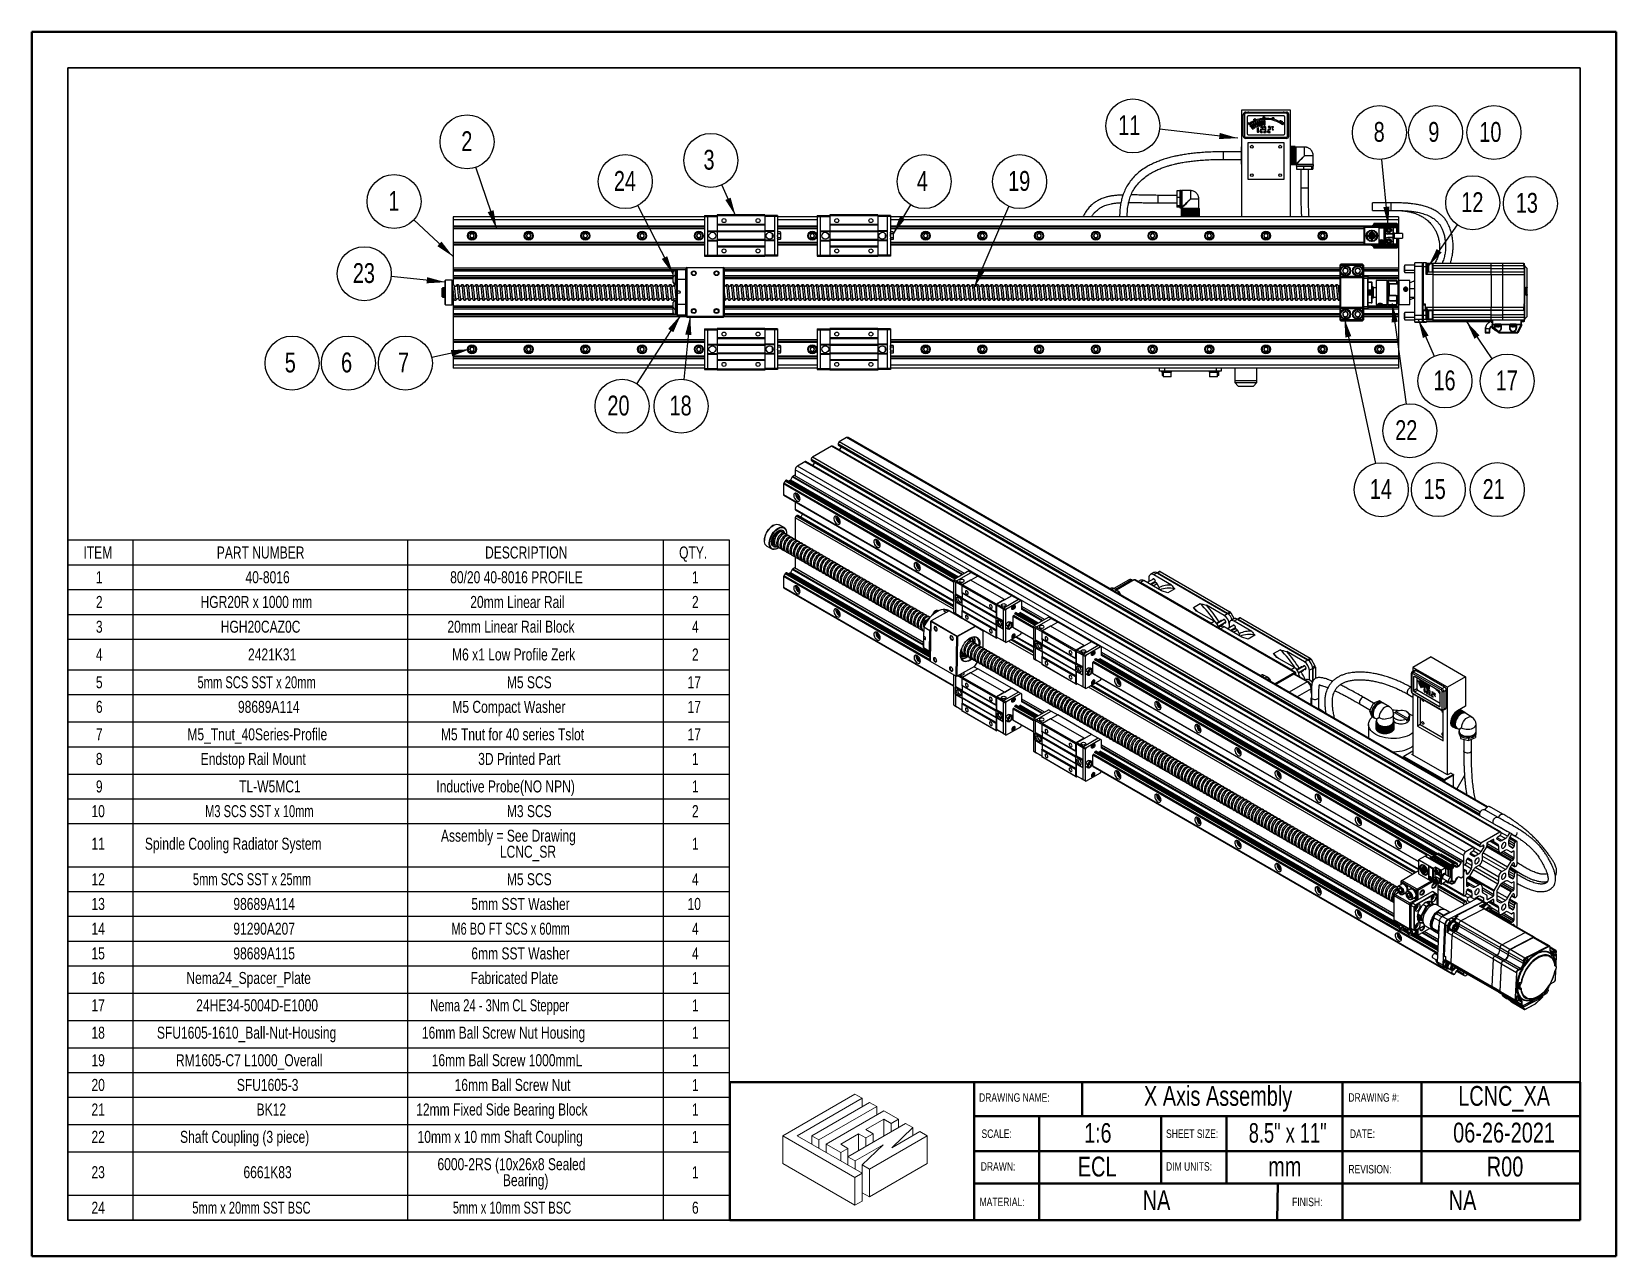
# Model space of a CAD drawing. Header units: millimetres. Extents: x 0 to 279, y 0 to 216.
import ezdxf

# ---------------------------------------------------------------- set-up
doc = ezdxf.new("R2010")
doc.units = ezdxf.units.MM
for name, color, linetype in [('DIM', 1, 'Continuous'), ('PAGE_BORDER', 7, 'Continuous'), ('TITLE_BLOCK_BORDER', 7, 'Continuous'), ('TITLE_BLOCK_TEXT', 8, 'Continuous')]:
    doc.layers.add(name, color=color, linetype=linetype)
doc.styles.add('SLDTEXTSTYLE0', font='TXT', dxfattribs={"width": 0.75})
doc.styles.add('SLDTEXTSTYLE1', font='TXT', dxfattribs={"width": 0.7})
doc.styles.add('SLDTEXTSTYLE2', font='TXT', dxfattribs={"width": 0.694444})
doc.styles.add('SLDTEXTSTYLE3', font='TXT', dxfattribs={"width": 0.691176})
doc.styles.add('SLDTEXTSTYLE4', font='TXT', dxfattribs={"width": 0.684211})
doc.styles.add('SLDTEXTSTYLE5', font='TXT', dxfattribs={"width": 0.697917})
doc.dimstyles.new('SLDDIMSTYLE0', dxfattribs={"dimtxt": 0.18, "dimasz": 3.302, "dimexe": 0, "dimexo": 0.0625, "dimgap": 0, "dimtad": 0, "dimtih": 1, "dimtoh": 1, "dimdec": 0, "dimrnd": 1e-09, "dimzin": 0, "dimdsep": 46, "dimtxsty": 'Standard', "dimsah": 1, "dimcen": 0.09, "dimadec": 0, "dimazin": 0, "dimtfac": 3.302, "dimtdec": 0, "dimtofl": 0, "dimtmove": 0, "dimatfit": 3, "dimfxl": 0, "dimfrac": 2, "dimtolj": 1, "dimtzin": 0, "dimarcsym": 0})

msp = doc.modelspace()

# ---------------------------------------------------------------- texts
at = {"layer": 'TITLE_BLOCK_TEXT'}
for s, insert, char_height, attachment_point, style in [('DRAWING NAME:', (167.04, 28.74), 1.5, 1, 'SLDTEXTSTYLE0'), ('X Axis Assembly', (209.19, 30.03), 3.5, 2, 'SLDTEXTSTYLE0'), ('DRAWING #:', (232.16, 28.75), 1.5, 1, 'SLDTEXTSTYLE0'), ('LCNC_XA', (259.62, 30.03), 3.5, 2, 'SLDTEXTSTYLE0'), ('SCALE:', (167.47, 22.36), 1.5, 1, 'SLDTEXTSTYLE0'), ('1:6', (187.99, 23.48), 3.44, 2, 'SLDTEXTSTYLE0'), ('SHEET SIZE:', (200.01, 22.36), 1.5, 1, 'SLDTEXTSTYLE0'), ('8.5" x 11"', (221.46, 23.48), 3.44, 2, 'SLDTEXTSTYLE1'), ('DATE:', (232.42, 22.36), 1.5, 1, 'SLDTEXTSTYLE0'), ('06-26-2021', (259.61, 23.56), 3.5, 2, 'SLDTEXTSTYLE0'), ('ECL', (187.86, 17.57), 3.5, 2, 'SLDTEXTSTYLE0'), ('mm', (220.95, 17.57), 3.5, 2, 'SLDTEXTSTYLE0'), ('R00', (259.79, 17.57), 3.5, 2, 'SLDTEXTSTYLE0'), ('DRAWN:', (167.34, 16.59), 1.5, 1, 'SLDTEXTSTYLE0'), ('DIM UNITS:', (200.01, 16.59), 1.5, 1, 'SLDTEXTSTYLE0'), ('REVISION:', (232.16, 16.11), 1.5, 1, 'SLDTEXTSTYLE0'), ('NA', (198.33, 11.66), 3.5, 2, 'SLDTEXTSTYLE0'), ('NA', (252.29, 11.66), 3.5, 2, 'SLDTEXTSTYLE0'), ('MATERIAL:', (167.13, 10.34), 1.5, 1, 'SLDTEXTSTYLE0'), ('FINISH:', (222.24, 10.34), 1.5, 1, 'SLDTEXTSTYLE0')]:
    msp.add_mtext(s, dxfattribs=dict(at, insert=insert, char_height=char_height, attachment_point=attachment_point, style=style))

# ---------------------------------------------------------------- blocks, each defined once
blk = doc.blocks.new('Lien3D Logo')
at = {"color": 7, "linetype": 'Continuous', "lineweight": 18}
for p, q in [((10.61, 16.33), (0, 10.21)), ((11.67, 15.71), (10.61, 16.33)), ((2.13, 10.21), (11.67, 15.71)), ((12.73, 15.1), (4.26, 10.21)), ((5.32, 9.59), (13.8, 14.49)), ((11.67, 15.71), (11.67, 14.49)), ((13.8, 14.49), (12.73, 15.1)), ((13.8, 14.49), (13.8, 13.26)), ((14.86, 13.87), (6.38, 8.98)), ((18.05, 12.03), (9.57, 7.13)), ((12.22, 11.12), (14.86, 12.64)), ((16.99, 12.64), (14.86, 13.87)), ((14.86, 12.64), (15.93, 12.03)), ((14.86, 12.64), (14.86, 10.19)), ((15.93, 12.03), (16.99, 12.64)), ((15.93, 12.03), (15.93, 10.8)), ((16.99, 12.64), (16.99, 11.42)), ((19.12, 11.42), (18.05, 12.03)), ((0, 10.21), (0, 6.12)), ((0, 10.21), (10.61, 4.08)), ((11.67, 4.7), (2.13, 10.21)), ((4.26, 10.21), (4.26, 8.98)), ((4.26, 10.21), (5.32, 9.59)), ((5.32, 9.59), (5.32, 8.36)), ((8.51, 8.98), (11.15, 10.5)), ((11.15, 10.5), (12.22, 9.89)), ((11.15, 10.5), (11.15, 8.05)), ((13.28, 10.5), (12.22, 11.12)), ((12.22, 9.89), (13.28, 10.5)), ((12.22, 9.89), (12.22, 8.66)), ((12.73, 5.31), (21.21, 10.21)), ((13.28, 10.5), (13.28, 9.28)), ((16.04, 8.45), (19.12, 11.42)), ((20.15, 10.82), (16.04, 8.45)), ((19.12, 11.42), (19.12, 10.22)), ((21.21, 10.21), (20.15, 10.82)), ((21.21, 10.21), (21.21, 6.12)), ((6.38, 8.98), (8.51, 7.75)), ((6.38, 8.98), (6.38, 7.75)), ((9.57, 8.36), (8.51, 8.98)), ((8.51, 7.75), (9.57, 8.36)), ((8.51, 7.75), (8.51, 6.52)), ((9.57, 8.36), (9.57, 7.13)), ((9.57, 7.13), (10.64, 6.52)), ((9.57, 7.13), (9.57, 5.91)), ((10.64, 6.52), (14.75, 8.89)), ((14.75, 8.89), (11.67, 5.93)), ((0, 6.12), (10.61, 0)), ((10.61, 4.08), (11.67, 4.7)), ((10.64, 6.52), (10.64, 5.29)), ((11.67, 5.93), (12.73, 5.31)), ((11.67, 5.93), (11.67, 4.7)), ((11.67, 4.7), (11.67, 0.61)), ((12.73, 1.23), (21.21, 6.12)), ((12.73, 5.31), (12.73, 1.23)), ((10.61, 4.08), (10.61, 0)), ((10.61, 0), (11.67, 0.61)), ((11.67, 1.84), (12.73, 1.23))]:
    blk.add_line(p, q, dxfattribs=at)
blk = doc.blocks.new('SW_NOTE_0')
at = {"layer": 'DIM', "color": 0}
blk.add_circle((1.29, 2.65), 4.76, dxfattribs=at)
at = {"layer": 'DIM', "color": 0, "insert": (0, 4.51), "char_height": 3.5, "attachment_point": 1, "style": 'SLDTEXTSTYLE0'}
blk.add_mtext('6', dxfattribs=at)
blk = doc.blocks.new('SW_NOTE_1')
at = {"layer": 'DIM', "color": 0}
blk.add_circle((1.29, 2.65), 4.76, dxfattribs=at)
at = {"layer": 'DIM', "color": 0, "insert": (0, 4.51), "char_height": 3.5, "attachment_point": 1, "style": 'SLDTEXTSTYLE0'}
blk.add_mtext('5', dxfattribs=at)
blk = doc.blocks.new('SW_NOTE_2')
at = {"layer": 'DIM', "color": 0}
blk.add_circle((1.29, 2.65), 4.76, dxfattribs=at)
at = {"layer": 'DIM', "color": 0, "insert": (0, 4.51), "char_height": 3.5, "attachment_point": 1, "style": 'SLDTEXTSTYLE0'}
blk.add_mtext('9', dxfattribs=at)
blk = doc.blocks.new('SW_NOTE_3')
at = {"layer": 'DIM', "color": 0}
blk.add_circle((2.59, 2.65), 4.76, dxfattribs=at)
at = {"layer": 'DIM', "color": 0, "insert": (0, 4.51), "char_height": 3.5, "attachment_point": 1, "style": 'SLDTEXTSTYLE0'}
blk.add_mtext('10', dxfattribs=at)
blk = doc.blocks.new('SW_NOTE_4')
at = {"layer": 'DIM', "color": 0}
blk.add_circle((2.59, 2.65), 4.76, dxfattribs=at)
at = {"layer": 'DIM', "color": 0, "insert": (0, 4.51), "char_height": 3.5, "attachment_point": 1, "style": 'SLDTEXTSTYLE0'}
blk.add_mtext('13', dxfattribs=at)
blk = doc.blocks.new('SW_NOTE_5')
at = {"layer": 'DIM', "color": 0}
blk.add_circle((2.59, 2.65), 4.76, dxfattribs=at)
at = {"layer": 'DIM', "color": 0, "insert": (0, 4.51), "char_height": 3.5, "attachment_point": 1, "style": 'SLDTEXTSTYLE0'}
blk.add_mtext('15', dxfattribs=at)
blk = doc.blocks.new('SW_NOTE_6')
at = {"layer": 'DIM', "color": 0}
blk.add_circle((2.59, 2.65), 4.76, dxfattribs=at)
at = {"layer": 'DIM', "color": 0, "insert": (0, 4.51), "char_height": 3.5, "attachment_point": 1, "style": 'SLDTEXTSTYLE0'}
blk.add_mtext('21', dxfattribs=at)
blk = doc.blocks.new('SW_TABLEANNOTATION_0')
at = {"layer": 'TITLE_BLOCK_BORDER', "color": 0}
for p, q in [((0, 0), (0, -119.87)), ((116.69, 0), (0, 0)), ((11.49, 0), (11.49, -4.36)), ((59.9, 0), (59.9, -4.36)), ((104.99, 0), (104.99, -4.36)), ((116.69, -119.87), (116.69, 0)), ((0, -4.36), (116.69, -4.36)), ((11.49, -4.36), (11.49, -119.87)), ((59.9, -4.36), (59.9, -119.87)), ((104.99, -4.36), (104.99, -119.87)), ((0, -8.72), (116.69, -8.72)), ((0, -13.08), (116.69, -13.08)), ((0, -17.44), (116.69, -17.44)), ((0, -22.88), (116.69, -22.88)), ((0, -27.23), (116.69, -27.23)), ((0, -32.06), (116.69, -32.06)), ((0, -36.42), (116.69, -36.42)), ((0, -41.24), (116.69, -41.24)), ((0, -45.6), (116.69, -45.6)), ((0, -49.96), (116.69, -49.96)), ((0, -57.6), (116.69, -57.6)), ((0, -61.96), (116.69, -61.96)), ((0, -66.32), (116.69, -66.32)), ((0, -70.68), (116.69, -70.68)), ((0, -75.04), (116.69, -75.04)), ((0, -79.86), (116.69, -79.86)), ((0, -84.68), (116.69, -84.68)), ((0, -89.5), (116.69, -89.5)), ((0, -93.86), (116.69, -93.86)), ((0, -98.22), (116.69, -98.22)), ((0, -103.04), (116.69, -103.04)), ((0, -107.87), (116.69, -107.87)), ((0, -115.51), (116.69, -115.51)), ((0, -119.87), (116.69, -119.87))]:
    blk.add_line(p, q, dxfattribs=at)
at = {"layer": 'TITLE_BLOCK_BORDER', "color": 0, "attachment_point": 1}
for s, insert, char_height, style in [('ITEM', (2.77, -1.12), 2.117, 'SLDTEXTSTYLE0'), ('PART NUMBER', (26.28, -1.12), 2.1167, 'SLDTEXTSTYLE0'), ('DESCRIPTION', (73.58, -1.12), 2.1167, 'SLDTEXTSTYLE0'), ('QTY.', (107.79, -1.12), 2.117, 'SLDTEXTSTYLE0'), ('1', (4.96, -5.48), 2.12, 'SLDTEXTSTYLE0'), ('40-8016', (31.34, -5.48), 2.117, 'SLDTEXTSTYLE0'), ('80/20 40-8016 PROFILE', (67.43, -5.48), 2.1167, 'SLDTEXTSTYLE0'), ('1', (110.06, -5.48), 2.12, 'SLDTEXTSTYLE0'), ('2', (4.96, -9.84), 2.12, 'SLDTEXTSTYLE0'), ('HGR20R x 1000 mm', (23.41, -9.84), 2.1167, 'SLDTEXTSTYLE0'), ('20mm Linear Rail', (70.97, -9.84), 2.1167, 'SLDTEXTSTYLE0'), ('2', (110.06, -9.84), 2.12, 'SLDTEXTSTYLE0'), ('3', (4.96, -14.2), 2.12, 'SLDTEXTSTYLE0'), ('HGH20CAZ0C', (26.98, -14.2), 2.117, 'SLDTEXTSTYLE0'), ('20mm Linear Rail Block', (66.94, -14.2), 2.1167, 'SLDTEXTSTYLE0'), ('4', (110.06, -14.2), 2.12, 'SLDTEXTSTYLE0'), ('4', (4.96, -19.1), 2.12, 'SLDTEXTSTYLE0'), ('2421K31', (31.78, -19.1), 2.117, 'SLDTEXTSTYLE0'), ('M6 x1 Low Profile Zerk', (67.76, -19.1), 2.1167, 'SLDTEXTSTYLE0'), ('2', (110.06, -19.1), 2.12, 'SLDTEXTSTYLE0'), ('5', (4.96, -24), 2.12, 'SLDTEXTSTYLE0'), ('5mm SCS SST x 20mm', (22.87, -24), 2.1167, 'SLDTEXTSTYLE2'), ('M5 SCS', (77.42, -24), 2.117, 'SLDTEXTSTYLE0'), ('17', (109.28, -24), 2.117, 'SLDTEXTSTYLE0'), ('6', (4.96, -28.33), 2.12, 'SLDTEXTSTYLE0'), ('98689A114', (30.01, -28.33), 2.117, 'SLDTEXTSTYLE0'), ('M5 Compact Washer', (67.81, -28.33), 2.1167, 'SLDTEXTSTYLE0'), ('17', (109.28, -28.33), 2.117, 'SLDTEXTSTYLE0'), ('7', (4.96, -33.18), 2.12, 'SLDTEXTSTYLE0'), ('M5_Tnut_40Series-Profile', (21.09, -33.18), 2.1167, 'SLDTEXTSTYLE0'), ('M5 Tnut for 40 series Tslot', (65.79, -33.18), 2.1167, 'SLDTEXTSTYLE0'), ('17', (109.28, -33.18), 2.117, 'SLDTEXTSTYLE0'), ('8', (4.96, -37.51), 2.12, 'SLDTEXTSTYLE0'), ('Endstop Rail Mount', (23.43, -37.51), 2.1167, 'SLDTEXTSTYLE0'), ('3D Printed Part', (72.37, -37.51), 2.1167, 'SLDTEXTSTYLE0'), ('1', (110.06, -37.51), 2.12, 'SLDTEXTSTYLE0'), ('9', (4.96, -42.36), 2.12, 'SLDTEXTSTYLE0'), ('TL-W5MC1', (30.22, -42.36), 2.117, 'SLDTEXTSTYLE0'), ('Inductive Probe(NO NPN)', (64.99, -42.36), 2.1167, 'SLDTEXTSTYLE0'), ('1', (110.06, -42.36), 2.12, 'SLDTEXTSTYLE0'), ('10', (4.18, -46.72), 2.117, 'SLDTEXTSTYLE0'), ('M3 SCS SST x 10mm', (24.22, -46.72), 2.1167, 'SLDTEXTSTYLE3'), ('M3 SCS', (77.42, -46.72), 2.117, 'SLDTEXTSTYLE0'), ('2', (110.06, -46.72), 2.12, 'SLDTEXTSTYLE0'), ('11', (4.18, -52.46), 2.117, 'SLDTEXTSTYLE0'), ('Spindle Cooling Radiator System', (13.6, -52.46), 2.1167, 'SLDTEXTSTYLE0'), ('Assembly = See Drawing', (65.8, -51.05), 2.1167, 'SLDTEXTSTYLE0'), ('1', (110.06, -52.46), 2.12, 'SLDTEXTSTYLE0'), ('LCNC_SR', (76.19, -53.87), 2.117, 'SLDTEXTSTYLE0'), ('12', (4.18, -58.72), 2.117, 'SLDTEXTSTYLE0'), ('5mm SCS SST x 25mm', (22.06, -58.72), 2.1167, 'SLDTEXTSTYLE2'), ('M5 SCS', (77.42, -58.72), 2.117, 'SLDTEXTSTYLE0'), ('4', (110.06, -58.72), 2.12, 'SLDTEXTSTYLE0'), ('13', (4.18, -63.08), 2.117, 'SLDTEXTSTYLE0'), ('98689A114', (29.2, -63.08), 2.117, 'SLDTEXTSTYLE0'), ('5mm SST Washer', (71.16, -63.08), 2.1167, 'SLDTEXTSTYLE0'), ('10', (109.28, -63.08), 2.117, 'SLDTEXTSTYLE0'), ('14', (4.18, -67.44), 2.117, 'SLDTEXTSTYLE0'), ('91290A207', (29.2, -67.44), 2.117, 'SLDTEXTSTYLE0'), ('M6 BO FT SCS x 60mm', (67.65, -67.44), 2.1167, 'SLDTEXTSTYLE4'), ('4', (110.06, -67.44), 2.12, 'SLDTEXTSTYLE0'), ('15', (4.18, -71.8), 2.117, 'SLDTEXTSTYLE0'), ('98689A115', (29.2, -71.8), 2.117, 'SLDTEXTSTYLE0'), ('6mm SST Washer', (71.16, -71.8), 2.1167, 'SLDTEXTSTYLE0'), ('4', (110.06, -71.8), 2.12, 'SLDTEXTSTYLE0'), ('16', (4.18, -76.13), 2.117, 'SLDTEXTSTYLE0'), ('Nema24_Spacer_Plate', (20.92, -76.13), 2.1167, 'SLDTEXTSTYLE0'), ('Fabricated Plate', (71.02, -76.13), 2.1167, 'SLDTEXTSTYLE0'), ('1', (110.06, -76.13), 2.12, 'SLDTEXTSTYLE0'), ('17', (4.18, -80.95), 2.117, 'SLDTEXTSTYLE0'), ('24HE34-5004D-E1000', (22.65, -80.95), 2.1167, 'SLDTEXTSTYLE0'), ('Nema 24 - 3Nm CL Stepper', (63.9, -80.95), 2.1167, 'SLDTEXTSTYLE5'), ('1', (110.06, -80.95), 2.12, 'SLDTEXTSTYLE0'), ('18', (4.18, -85.78), 2.117, 'SLDTEXTSTYLE0'), ('SFU1605-1610_Ball-Nut-Housing', (15.72, -85.78), 2.1167, 'SLDTEXTSTYLE0'), ('16mm Ball Screw Nut Housing', (62.44, -85.78), 2.1167, 'SLDTEXTSTYLE0'), ('1', (110.06, -85.78), 2.12, 'SLDTEXTSTYLE0'), ('19', (4.18, -90.63), 2.117, 'SLDTEXTSTYLE0'), ('RM1605-C7 L1000_Overall', (19.07, -90.63), 2.1167, 'SLDTEXTSTYLE0'), ('16mm Ball Screw 1000mmL', (64.17, -90.63), 2.1167, 'SLDTEXTSTYLE0'), ('1', (110.06, -90.63), 2.12, 'SLDTEXTSTYLE0'), ('20', (4.18, -94.99), 2.117, 'SLDTEXTSTYLE0'), ('SFU1605-3', (29.81, -94.99), 2.117, 'SLDTEXTSTYLE0'), ('16mm Ball Screw Nut', (68.21, -94.99), 2.1167, 'SLDTEXTSTYLE0'), ('1', (110.06, -94.99), 2.12, 'SLDTEXTSTYLE0'), ('21', (4.18, -99.32), 2.117, 'SLDTEXTSTYLE0'), ('BK12', (33.3, -99.32), 2.117, 'SLDTEXTSTYLE0'), ('12mm Fixed Side Bearing Block', (61.44, -99.32), 2.1167, 'SLDTEXTSTYLE0'), ('1', (110.06, -99.32), 2.12, 'SLDTEXTSTYLE0'), ('22', (4.18, -104.14), 2.117, 'SLDTEXTSTYLE0'), ('Shaft Coupling (3 piece)', (19.8, -104.14), 2.1167, 'SLDTEXTSTYLE0'), ('10mm x 10 mm Shaft Coupling', (61.68, -104.14), 2.1167, 'SLDTEXTSTYLE0'), ('1', (110.06, -104.14), 2.12, 'SLDTEXTSTYLE0'), ('6000-2RS (10x26x8 Sealed', (65.19, -108.96), 2.1167, 'SLDTEXTSTYLE0'), ('23', (4.18, -110.37), 2.117, 'SLDTEXTSTYLE0'), ('6661K83', (30.98, -110.37), 2.117, 'SLDTEXTSTYLE0'), ('Bearing)', (76.72, -111.78), 2.117, 'SLDTEXTSTYLE0'), ('1', (110.06, -110.37), 2.12, 'SLDTEXTSTYLE0'), ('24', (4.18, -116.63), 2.117, 'SLDTEXTSTYLE0'), ('5mm x 20mm SST BSC', (21.96, -116.63), 2.1167, 'SLDTEXTSTYLE2'), ('5mm x 10mm SST BSC', (67.9, -116.63), 2.1167, 'SLDTEXTSTYLE2'), ('6', (110.06, -116.63), 2.12, 'SLDTEXTSTYLE0')]:
    blk.add_mtext(s, dxfattribs=dict(at, insert=insert, char_height=char_height, style=style))
blk = doc.blocks.new('SW_NOTE_7')
at = {"layer": 'DIM', "color": 0}
blk.add_circle((-3.47, 3.25), 4.76, dxfattribs=at)
at = {"layer": 'DIM', "color": 0, "insert": (-3.51, 5.11), "char_height": 3.5, "attachment_point": 2, "style": 'SLDTEXTSTYLE0'}
blk.add_mtext('1', dxfattribs=at)
blk = doc.blocks.new('SW_NOTE_8')
at = {"layer": 'DIM', "color": 0}
blk.add_circle((-1.53, 4.5), 4.76, dxfattribs=at)
at = {"layer": 'DIM', "color": 0, "insert": (-1.57, 6.36), "char_height": 3.5, "attachment_point": 2, "style": 'SLDTEXTSTYLE0'}
blk.add_mtext('2', dxfattribs=at)
blk = doc.blocks.new('SW_NOTE_9')
at = {"layer": 'DIM', "color": 0}
blk.add_circle((-1.94, 4.34), 4.76, dxfattribs=at)
at = {"layer": 'DIM', "color": 0, "insert": (-3.23, 6.21), "char_height": 3.5, "attachment_point": 1, "style": 'SLDTEXTSTYLE0'}
blk.add_mtext('3', dxfattribs=at)
blk = doc.blocks.new('SW_NOTE_10')
at = {"layer": 'DIM', "color": 0}
blk.add_circle((2.43, 4.09), 4.76, dxfattribs=at)
at = {"layer": 'DIM', "color": 0, "insert": (1.14, 5.95), "char_height": 3.5, "attachment_point": 1, "style": 'SLDTEXTSTYLE0'}
blk.add_mtext('4', dxfattribs=at)
blk = doc.blocks.new('SW_NOTE_11')
at = {"layer": 'DIM', "color": 0}
blk.add_circle((-4.65, -1), 4.76, dxfattribs=at)
at = {"layer": 'DIM', "color": 0, "insert": (-5.94, 0.86), "char_height": 3.5, "attachment_point": 1, "style": 'SLDTEXTSTYLE0'}
blk.add_mtext('7', dxfattribs=at)
blk = doc.blocks.new('SW_NOTE_12')
at = {"layer": 'DIM', "color": 0}
blk.add_circle((-0.45, 4.73), 4.76, dxfattribs=at)
at = {"layer": 'DIM', "color": 0, "insert": (-0.48, 6.6), "char_height": 3.5, "attachment_point": 2, "style": 'SLDTEXTSTYLE0'}
blk.add_mtext('8', dxfattribs=at)
blk = doc.blocks.new('SW_NOTE_13')
at = {"layer": 'DIM', "color": 0}
blk.add_circle((-4.72, 0.55), 4.76, dxfattribs=at)
at = {"layer": 'DIM', "color": 0, "insert": (-7.31, 2.42), "char_height": 3.5, "attachment_point": 1, "style": 'SLDTEXTSTYLE0'}
blk.add_mtext('11', dxfattribs=at)
blk = doc.blocks.new('SW_NOTE_14')
at = {"layer": 'DIM', "color": 0}
blk.add_circle((1, -4.65), 4.76, dxfattribs=at)
at = {"layer": 'DIM', "color": 0, "insert": (0.93, -2.78), "char_height": 3.5, "attachment_point": 2, "style": 'SLDTEXTSTYLE0'}
blk.add_mtext('14', dxfattribs=at)
blk = doc.blocks.new('SW_NOTE_15')
at = {"layer": 'DIM', "color": 0}
blk.add_circle((2.72, 3.9), 4.76, dxfattribs=at)
at = {"layer": 'DIM', "color": 0, "insert": (2.65, 5.76), "char_height": 3.5, "attachment_point": 2, "style": 'SLDTEXTSTYLE0'}
blk.add_mtext('12', dxfattribs=at)
blk = doc.blocks.new('SW_NOTE_16')
at = {"layer": 'DIM', "color": 0}
blk.add_circle((1.89, -4.36), 4.76, dxfattribs=at)
at = {"layer": 'DIM', "color": 0, "insert": (1.82, -2.5), "char_height": 3.5, "attachment_point": 2, "style": 'SLDTEXTSTYLE0'}
blk.add_mtext('16', dxfattribs=at)
blk = doc.blocks.new('SW_NOTE_17')
at = {"layer": 'DIM', "color": 0}
blk.add_circle((2.69, -3.92), 4.76, dxfattribs=at)
at = {"layer": 'DIM', "color": 0, "insert": (2.62, -2.06), "char_height": 3.5, "attachment_point": 2, "style": 'SLDTEXTSTYLE0'}
blk.add_mtext('17', dxfattribs=at)
blk = doc.blocks.new('SW_NOTE_18')
at = {"layer": 'DIM', "color": 0}
blk.add_circle((0.65, -4.71), 4.76, dxfattribs=at)
at = {"layer": 'DIM', "color": 0, "insert": (-1.93, -2.85), "char_height": 3.5, "attachment_point": 1, "style": 'SLDTEXTSTYLE0'}
blk.add_mtext('22', dxfattribs=at)
blk = doc.blocks.new('SW_NOTE_19')
at = {"layer": 'DIM', "color": 0}
blk.add_circle((-0.48, -4.73), 4.76, dxfattribs=at)
at = {"layer": 'DIM', "color": 0, "insert": (-0.55, -2.87), "char_height": 3.5, "attachment_point": 2, "style": 'SLDTEXTSTYLE0'}
blk.add_mtext('18', dxfattribs=at)
blk = doc.blocks.new('SW_NOTE_20')
at = {"layer": 'DIM', "color": 0}
blk.add_circle((-2.58, -4), 4.76, dxfattribs=at)
at = {"layer": 'DIM', "color": 0, "insert": (-5.16, -2.13), "char_height": 3.5, "attachment_point": 1, "style": 'SLDTEXTSTYLE0'}
blk.add_mtext('20', dxfattribs=at)
blk = doc.blocks.new('SW_NOTE_21')
at = {"layer": 'DIM', "color": 0}
blk.add_circle((1.87, 4.37), 4.76, dxfattribs=at)
at = {"layer": 'DIM', "color": 0, "insert": (1.8, 6.24), "char_height": 3.5, "attachment_point": 2, "style": 'SLDTEXTSTYLE0'}
blk.add_mtext('19', dxfattribs=at)
blk = doc.blocks.new('SW_NOTE_22')
at = {"layer": 'DIM', "color": 0}
blk.add_circle((-4.73, 0.5), 4.76, dxfattribs=at)
at = {"layer": 'DIM', "color": 0, "insert": (-4.8, 2.36), "char_height": 3.5, "attachment_point": 2, "style": 'SLDTEXTSTYLE0'}
blk.add_mtext('23', dxfattribs=at)
blk = doc.blocks.new('SW_NOTE_23')
at = {"layer": 'DIM', "color": 0}
blk.add_circle((-2.18, 4.23), 4.76, dxfattribs=at)
at = {"layer": 'DIM', "color": 0, "insert": (-2.25, 6.09), "char_height": 3.5, "attachment_point": 2, "style": 'SLDTEXTSTYLE0'}
blk.add_mtext('24', dxfattribs=at)

# ---------------------------------------------------------------- linework, layer by layer
at = {"color": 7, "linetype": 'Continuous', "lineweight": 50}
for p, q in [((0, 0), (0, 215.9)), ((0, 215.9), (279.4, 215.9)), ((279.4, 0), (279.4, 215.9)), ((0, 0), (279.4, 0))]:
    msp.add_line(p, q, dxfattribs=at)
at = {"color": 7, "linetype": 'Continuous', "lineweight": 25}
for p, q in [((221.93, 202.05), (213.33, 202.05)), ((213.33, 202.05), (213.33, 183.25)), ((213.63, 197.49), (213.63, 201.32)), ((213.63, 201.32), (213.84, 201.32)), ((213.84, 201.32), (213.84, 197.49)), ((214.05, 201.74), (221.22, 201.74)), ((214.05, 201.74), (214.05, 201.53)), ((221.22, 201.53), (214.05, 201.53)), ((214.41, 201.75), (214.61, 201.75)), ((214.41, 201.74), (214.41, 201.75)), ((214.61, 201.75), (214.61, 201.74)), ((220.66, 201.75), (220.86, 201.75)), ((220.66, 201.74), (220.66, 201.75)), ((220.86, 201.75), (220.86, 201.74)), ((221.22, 201.74), (221.22, 201.53)), ((221.42, 197.49), (221.42, 201.32)), ((221.42, 201.32), (221.63, 201.32)), ((221.63, 201.32), (221.63, 197.49)), ((221.93, 183.25), (221.93, 202.05)), ((214.3, 200.86), (214.3, 197.95)), ((214.41, 199.84), (214.45, 199.87)), ((214.52, 199.69), (214.41, 199.84)), ((214.45, 199.87), (214.54, 199.74)), ((220.76, 201.07), (214.51, 201.07)), ((214.63, 199.77), (214.52, 199.69)), ((214.54, 199.74), (214.61, 199.79)), ((214.67, 199.46), (214.55, 199.62)), ((214.61, 199.79), (214.63, 199.77)), ((214.8, 199.33), (215.29, 198.71)), ((214.95, 199.43), (215.36, 198.76)), ((215.11, 199.54), (215.55, 198.88)), ((215.27, 199.63), (215.63, 198.93)), ((215.35, 198.71), (215.35, 198.7)), ((215.44, 199.72), (215.83, 199.04)), ((215.45, 200.33), (215.52, 200.36)), ((215.47, 200.3), (215.45, 200.33)), ((215.53, 200.33), (215.47, 200.3)), ((215.55, 200.42), (215.51, 200.41)), ((215.52, 200.36), (215.53, 200.33)), ((215.68, 200.33), (215.56, 200.28)), ((215.6, 200.34), (215.66, 200.36)), ((215.6, 199.8), (215.9, 199.07)), ((215.61, 198.87), (215.61, 198.87)), ((215.66, 200.36), (215.68, 200.33)), ((215.78, 199.88), (216.11, 199.17)), ((215.88, 199.02), (215.88, 199.02)), ((215.94, 199.95), (216.19, 199.2)), ((216.12, 200.01), (216.4, 199.27)), ((216.15, 198.43), (216.15, 198.86)), ((216.17, 199.15), (216.16, 199.14)), ((216.19, 198.46), (216.19, 198.86)), ((216.3, 200.07), (216.49, 199.3)), ((216.3, 198.46), (216.3, 198.86)), ((216.34, 198.43), (216.34, 198.86)), ((216.46, 199.25), (216.45, 199.25)), ((216.48, 200.12), (216.7, 199.36)), ((216.66, 198.62), (216.62, 198.57)), ((216.62, 198.57), (216.62, 198.25)), ((216.67, 200.34), (216.63, 200.55)), ((216.66, 200.16), (216.79, 199.38)), ((216.7, 198.57), (216.66, 198.62)), ((216.72, 199.17), (216.68, 199.12)), ((216.68, 199.12), (216.72, 199.07)), ((216.72, 198.69), (216.68, 198.64)), ((216.68, 198.64), (216.72, 198.6)), ((216.7, 198.25), (216.7, 198.57)), ((216.98, 199.17), (216.72, 199.17)), ((216.72, 199.07), (216.98, 199.07)), ((216.98, 198.69), (216.72, 198.69)), ((216.72, 198.6), (216.98, 198.6)), ((216.76, 199.33), (216.75, 199.33)), ((216.85, 200.19), (217.01, 199.42)), ((217.02, 199.12), (216.98, 199.17)), ((216.98, 199.07), (217.02, 199.12)), ((217.02, 198.64), (216.98, 198.69)), ((216.98, 198.6), (217.02, 198.64)), ((217.04, 199.1), (217, 199.05)), ((217, 199.05), (217, 198.72)), ((217, 198.72), (217.04, 198.67)), ((217.03, 200.22), (217.09, 199.43)), ((217.08, 199.05), (217.04, 199.1)), ((217.04, 198.67), (217.08, 198.72)), ((217.06, 199.39), (217.06, 199.38)), ((217.08, 198.72), (217.08, 199.05)), ((217.15, 200.82), (217.12, 200.82)), ((217.25, 200.7), (217.12, 200.68)), ((217.18, 200.72), (217.25, 200.73)), ((217.22, 200.24), (217.32, 199.45)), ((217.26, 199.17), (217.22, 199.12)), ((217.22, 199.12), (217.26, 199.07)), ((217.26, 198.69), (217.22, 198.64)), ((217.22, 198.64), (217.26, 198.6)), ((217.25, 200.73), (217.25, 200.7)), ((217.53, 199.17), (217.26, 199.17)), ((217.26, 199.07), (217.53, 199.07)), ((217.53, 198.69), (217.26, 198.69)), ((217.26, 198.6), (217.53, 198.6)), ((217.37, 199.42), (217.36, 199.42)), ((217.4, 200.25), (217.41, 199.46)), ((217.56, 199.12), (217.53, 199.17)), ((217.53, 199.07), (217.56, 199.12)), ((217.56, 198.64), (217.53, 198.69)), ((217.53, 198.6), (217.56, 198.64)), ((217.58, 199.1), (217.54, 199.05)), ((217.54, 199.05), (217.54, 198.72)), ((217.54, 198.72), (217.58, 198.67)), ((217.58, 198.62), (217.54, 198.57)), ((217.54, 198.57), (217.54, 198.25)), ((217.62, 199.05), (217.58, 199.1)), ((217.58, 198.67), (217.62, 198.72)), ((217.62, 198.57), (217.58, 198.62)), ((217.62, 198.72), (217.62, 199.05)), ((217.62, 198.25), (217.62, 198.57)), ((218.02, 198.62), (217.98, 198.57)), ((217.98, 198.57), (217.98, 198.25)), ((218.06, 198.57), (218.02, 198.62)), ((218.08, 199.17), (218.04, 199.12)), ((218.04, 199.12), (218.08, 199.07)), ((218.08, 198.69), (218.04, 198.64)), ((218.04, 198.64), (218.08, 198.6)), ((218.06, 198.25), (218.06, 198.57)), ((218.34, 199.17), (218.08, 199.17)), ((218.08, 199.07), (218.34, 199.07)), ((218.34, 198.69), (218.08, 198.69)), ((218.08, 198.6), (218.34, 198.6)), ((218.38, 199.12), (218.34, 199.17)), ((218.34, 199.07), (218.38, 199.12)), ((218.38, 198.64), (218.34, 198.69)), ((218.34, 198.6), (218.38, 198.64)), ((218.4, 199.1), (218.36, 199.05)), ((218.36, 199.05), (218.36, 198.72)), ((218.36, 198.72), (218.4, 198.67)), ((218.44, 199.05), (218.4, 199.1)), ((218.4, 198.67), (218.44, 198.72)), ((218.44, 198.72), (218.44, 199.05)), ((218.59, 200.34), (218.63, 200.55)), ((218.76, 199.08), (218.74, 199.05)), ((218.74, 199.05), (218.74, 198.89)), ((218.74, 198.89), (218.76, 198.87)), ((218.76, 198.84), (218.74, 198.82)), ((218.74, 198.82), (218.74, 198.66)), ((218.74, 198.66), (218.76, 198.63)), ((218.79, 199.05), (218.76, 199.08)), ((218.76, 198.87), (218.79, 198.89)), ((218.79, 198.82), (218.76, 198.84)), ((218.76, 198.63), (218.79, 198.66)), ((218.8, 199.11), (218.77, 199.09)), ((218.77, 199.09), (218.8, 199.06)), ((218.8, 198.64), (218.77, 198.62)), ((218.77, 198.62), (218.8, 198.6)), ((218.79, 198.89), (218.79, 199.05)), ((218.79, 198.66), (218.79, 198.82)), ((218.96, 199.11), (218.8, 199.11)), ((218.8, 199.06), (218.96, 199.06)), ((218.96, 198.64), (218.8, 198.64)), ((218.8, 198.6), (218.96, 198.6)), ((218.89, 200.7), (218.86, 200.71)), ((218.98, 199.09), (218.96, 199.11)), ((218.96, 199.06), (218.98, 199.09)), ((218.98, 198.62), (218.96, 198.64)), ((218.96, 198.6), (218.98, 198.62)), ((220.1, 200.09), (220.17, 200.21)), ((220.14, 200.07), (220.1, 200.09)), ((220.12, 200.21), (220.13, 200.24)), ((220.23, 200.24), (220.14, 200.07)), ((220.2, 200.25), (220.23, 200.24)), ((220.59, 199.46), (220.72, 199.62)), ((220.63, 199.77), (220.74, 199.92)), ((220.66, 199.75), (220.63, 199.77)), ((220.71, 199.81), (220.66, 199.75)), ((220.77, 199.77), (220.71, 199.81)), ((220.72, 199.7), (220.77, 199.77)), ((220.75, 199.68), (220.72, 199.7)), ((220.77, 199.9), (220.73, 199.84)), ((220.73, 199.84), (220.79, 199.8)), ((220.74, 199.92), (220.77, 199.9)), ((220.86, 199.83), (220.75, 199.68)), ((220.79, 199.8), (220.83, 199.86)), ((220.83, 199.86), (220.86, 199.83)), ((220.97, 197.95), (220.97, 200.86)), ((213.63, 197.49), (213.84, 197.49)), ((214.05, 197.28), (221.22, 197.28)), ((214.05, 197.28), (214.05, 197.07)), ((221.22, 197.07), (214.05, 197.07)), ((214.41, 197.06), (214.41, 197.07)), ((214.61, 197.06), (214.41, 197.06)), ((214.53, 196.31), (214.44, 196.22)), ((220.83, 196.31), (214.44, 196.31)), ((214.44, 196.31), (214.44, 189.92)), ((214.51, 197.74), (220.76, 197.74)), ((214.61, 197.07), (214.61, 197.06)), ((216.62, 198.25), (216.66, 198.2)), ((216.66, 198.2), (216.7, 198.25)), ((216.72, 198.23), (216.68, 198.18)), ((216.68, 198.18), (216.72, 198.13)), ((216.98, 198.23), (216.72, 198.23)), ((216.72, 198.13), (216.98, 198.13)), ((217.02, 198.18), (216.98, 198.23)), ((216.98, 198.13), (217.02, 198.18)), ((217.26, 198.23), (217.22, 198.18)), ((217.22, 198.18), (217.26, 198.13)), ((217.53, 198.23), (217.26, 198.23)), ((217.26, 198.13), (217.53, 198.13)), ((217.56, 198.18), (217.53, 198.23)), ((217.53, 198.13), (217.56, 198.18)), ((217.54, 198.25), (217.58, 198.2)), ((217.58, 198.2), (217.62, 198.25)), ((217.8, 198.27), (217.76, 198.22)), ((217.76, 198.22), (217.76, 198.18)), ((217.76, 198.18), (217.8, 198.13)), ((217.84, 198.22), (217.8, 198.27)), ((217.8, 198.13), (217.84, 198.18)), ((217.84, 198.18), (217.84, 198.22)), ((217.98, 198.25), (218.02, 198.2)), ((218.02, 198.2), (218.06, 198.25)), ((218.08, 198.23), (218.04, 198.18)), ((218.04, 198.18), (218.08, 198.13)), ((218.34, 198.23), (218.08, 198.23)), ((218.08, 198.13), (218.34, 198.13)), ((218.38, 198.18), (218.34, 198.23)), ((218.34, 198.13), (218.38, 198.18)), ((220.66, 197.06), (220.66, 197.07)), ((220.86, 197.06), (220.66, 197.06)), ((220.83, 196.22), (220.73, 196.31)), ((220.83, 189.92), (220.83, 196.31)), ((220.86, 197.07), (220.86, 197.06)), ((221.22, 197.28), (221.22, 197.07)), ((221.42, 197.49), (221.63, 197.49)), ((222.75, 195.64), (221.93, 195.64)), ((222.75, 195.63), (221.93, 195.63)), ((222.75, 195.63), (221.93, 195.63)), ((222.75, 195.61), (221.93, 195.61)), ((222.75, 195.6), (221.93, 195.6)), ((222.75, 195.63), (222.75, 195.63)), ((222.79, 195.59), (222.75, 195.63)), ((222.75, 195.63), (222.79, 195.59)), ((222.79, 195.59), (222.75, 195.63)), ((222.75, 195.63), (222.79, 195.59)), ((222.79, 195.58), (222.75, 195.62)), ((222.75, 195.62), (222.79, 195.58)), ((222.79, 195.57), (222.75, 195.61)), ((222.75, 195.61), (222.79, 195.57)), ((222.75, 195.6), (222.79, 195.56)), ((222.79, 195.55), (222.75, 195.59)), ((222.75, 195.58), (222.79, 195.54)), ((222.82, 195.56), (222.79, 195.59)), ((222.79, 195.58), (222.79, 195.58)), ((213.23, 194.72), (210.07, 194.72)), ((210.07, 193.39), (213.23, 193.39)), ((213.33, 195.58), (213.23, 195.58)), ((213.23, 195.58), (213.23, 194.94)), ((213.33, 194.94), (213.23, 194.94)), ((213.23, 194.94), (213.23, 193.42)), ((213.33, 193.42), (213.23, 193.42)), ((213.23, 193.42), (213.23, 192.53)), ((222.75, 195.57), (221.93, 195.57)), ((222.75, 195.55), (221.93, 195.55)), ((222.75, 195.52), (221.93, 195.52)), ((222.75, 195.49), (221.93, 195.49)), ((222.75, 195.45), (221.93, 195.45)), ((222.75, 195.41), (221.93, 195.41)), ((222.75, 195.36), (221.93, 195.36)), ((222.75, 195.32), (221.93, 195.32)), ((222.75, 195.26), (221.93, 195.26)), ((222.75, 195.21), (221.93, 195.21)), ((222.75, 195.15), (221.93, 195.15)), ((222.75, 195.09), (221.93, 195.09)), ((222.75, 195.03), (221.93, 195.03)), ((222.75, 194.96), (221.93, 194.96)), ((222.75, 194.89), (221.93, 194.89)), ((222.75, 194.82), (221.93, 194.82)), ((222.75, 194.75), (221.93, 194.75)), ((222.75, 194.67), (221.93, 194.67)), ((221.93, 193.44), (222.75, 193.44)), ((221.93, 193.36), (222.75, 193.36)), ((221.93, 193.29), (222.75, 193.29)), ((221.93, 193.22), (222.75, 193.22)), ((221.93, 193.15), (222.75, 193.15)), ((221.93, 193.09), (222.75, 193.09)), ((221.93, 193.02), (222.75, 193.02)), ((221.93, 192.96), (222.75, 192.96)), ((221.93, 192.9), (222.75, 192.9)), ((221.93, 192.85), (222.75, 192.85)), ((221.93, 192.8), (222.75, 192.8)), ((222.79, 195.54), (222.75, 195.57)), ((222.75, 195.56), (222.79, 195.52)), ((222.79, 195.51), (222.75, 195.54)), ((222.75, 195.53), (222.79, 195.49)), ((222.79, 195.48), (222.75, 195.52)), ((222.75, 195.5), (222.79, 195.46)), ((222.79, 195.45), (222.75, 195.48)), ((222.75, 195.47), (222.79, 195.43)), ((222.79, 195.42), (222.75, 195.45)), ((222.75, 195.43), (222.79, 195.39)), ((222.79, 195.38), (222.75, 195.41)), ((222.75, 195.39), (222.79, 195.35)), ((222.79, 195.34), (222.75, 195.36)), ((222.75, 195.34), (222.79, 195.3)), ((222.79, 195.29), (222.75, 195.31)), ((222.75, 195.29), (222.79, 195.25)), ((222.79, 195.24), (222.75, 195.26)), ((222.75, 195.24), (222.79, 195.2)), ((222.79, 195.19), (222.75, 195.21)), ((222.75, 195.19), (222.79, 195.15)), ((222.79, 195.13), (222.75, 195.15)), ((222.75, 195.13), (222.79, 195.09)), ((222.79, 195.08), (222.75, 195.09)), ((222.75, 195.07), (222.79, 195.03)), ((222.79, 195.02), (222.75, 195.03)), ((222.75, 195), (222.79, 194.96)), ((222.79, 194.95), (222.75, 194.96)), ((222.75, 194.93), (222.79, 194.9)), ((222.79, 194.88), (222.75, 194.89)), ((222.75, 194.87), (222.79, 194.83)), ((222.79, 194.82), (222.75, 194.82)), ((222.75, 194.79), (222.79, 194.76)), ((222.79, 194.75), (222.75, 194.75)), ((222.75, 194.72), (222.79, 194.69)), ((222.79, 194.67), (222.75, 194.67)), ((222.75, 194.64), (222.79, 194.61)), ((222.79, 194.6), (222.75, 194.6)), ((222.75, 194.57), (222.79, 194.54)), ((222.79, 194.52), (222.75, 194.52)), ((222.75, 194.49), (222.79, 194.46)), ((222.79, 194.45), (222.75, 194.44)), ((222.75, 194.41), (222.79, 194.38)), ((222.79, 194.37), (222.75, 194.36)), ((222.75, 194.33), (222.79, 194.3)), ((222.79, 194.29), (222.75, 194.28)), ((222.75, 194.25), (222.79, 194.22)), ((222.79, 194.21), (222.75, 194.19)), ((222.75, 194.16), (222.79, 194.14)), ((222.79, 194.13), (222.75, 194.11)), ((222.75, 194.08), (222.79, 194.06)), ((222.79, 194.05), (222.75, 194.03)), ((222.75, 194), (222.79, 193.98)), ((222.79, 193.97), (222.75, 193.95)), ((222.75, 193.92), (222.79, 193.9)), ((222.79, 193.89), (222.75, 193.87)), ((222.75, 193.84), (222.79, 193.82)), ((222.79, 193.81), (222.75, 193.78)), ((222.75, 193.75), (222.79, 193.74)), ((222.79, 193.73), (222.75, 193.7)), ((222.75, 193.67), (222.79, 193.67)), ((222.79, 193.65), (222.75, 193.62)), ((222.75, 193.59), (222.79, 193.59)), ((222.79, 193.58), (222.75, 193.55)), ((222.75, 193.52), (222.79, 193.51)), ((222.79, 193.5), (222.75, 193.47)), ((222.75, 193.44), (222.79, 193.44)), ((222.79, 193.43), (222.75, 193.39)), ((222.75, 193.36), (222.79, 193.37)), ((222.79, 193.35), (222.75, 193.32)), ((222.75, 193.29), (222.79, 193.3)), ((222.79, 193.28), (222.75, 193.25)), ((222.75, 193.22), (222.79, 193.23)), ((222.79, 193.21), (222.75, 193.18)), ((222.75, 193.15), (222.79, 193.16)), ((222.79, 193.15), (222.75, 193.11)), ((222.75, 193.09), (222.79, 193.1)), ((222.79, 193.09), (222.75, 193.05)), ((222.75, 193.02), (222.79, 193.04)), ((222.79, 193.02), (222.75, 192.98)), ((222.75, 192.96), (222.79, 192.98)), ((222.79, 192.97), (222.75, 192.93)), ((222.75, 192.9), (222.79, 192.92)), ((222.79, 192.91), (222.75, 192.87)), ((222.75, 192.85), (222.79, 192.87)), ((222.79, 192.86), (222.75, 192.82)), ((222.75, 192.8), (222.79, 192.82)), ((222.79, 192.81), (222.75, 192.77)), ((222.82, 195.56), (222.82, 194.06)), ((222.83, 195.22), (222.82, 195.22)), ((222.82, 194.06), (222.82, 192.56)), ((222.82, 192.89), (222.83, 192.89)), ((224.45, 195.56), (222.87, 195.56)), ((225.95, 192.54), (225.95, 194.06)), ((213.33, 192.53), (213.23, 192.53)), ((214.44, 190.02), (214.53, 189.92)), ((220.73, 189.92), (220.83, 190.02)), ((221.93, 192.75), (222.75, 192.75)), ((221.93, 192.7), (222.75, 192.7)), ((221.93, 192.66), (222.75, 192.66)), ((221.93, 192.63), (222.75, 192.63)), ((221.93, 192.59), (222.75, 192.59)), ((221.93, 192.56), (222.75, 192.56)), ((221.93, 192.54), (222.75, 192.54)), ((221.93, 192.52), (222.75, 192.52)), ((221.93, 192.5), (222.75, 192.5)), ((221.93, 192.49), (222.75, 192.49)), ((221.93, 192.48), (222.75, 192.48)), ((221.93, 192.47), (222.75, 192.47)), ((222.79, 192.77), (222.75, 192.72)), ((222.75, 192.75), (222.79, 192.77)), ((222.75, 192.71), (222.79, 192.73)), ((222.79, 192.72), (222.75, 192.68)), ((222.79, 192.69), (222.75, 192.64)), ((222.75, 192.67), (222.79, 192.69)), ((222.75, 192.63), (222.79, 192.66)), ((222.79, 192.65), (222.75, 192.61)), ((222.75, 192.6), (222.79, 192.63)), ((222.79, 192.62), (222.75, 192.58)), ((222.79, 192.6), (222.75, 192.55)), ((222.75, 192.57), (222.79, 192.6)), ((222.75, 192.54), (222.79, 192.58)), ((222.79, 192.57), (222.75, 192.53)), ((222.75, 192.52), (222.79, 192.56)), ((222.79, 192.55), (222.75, 192.51)), ((222.79, 192.54), (222.75, 192.5)), ((222.75, 192.51), (222.79, 192.54)), ((222.75, 192.49), (222.79, 192.53)), ((222.79, 192.53), (222.75, 192.49)), ((222.75, 192.49), (222.79, 192.53)), ((222.79, 192.52), (222.75, 192.48)), ((222.75, 192.48), (222.79, 192.52)), ((222.79, 192.52), (222.75, 192.48)), ((222.79, 192.52), (222.82, 192.56)), ((222.93, 192.46), (222.93, 192.19)), ((222.93, 192.46), (223.46, 192.46)), ((222.93, 192.19), (223.03, 192.19)), ((223.03, 192.19), (224.23, 192.19)), ((223.03, 192.19), (223.03, 191.66)), ((223.03, 191.66), (224.23, 191.66)), ((223.36, 192.49), (223.36, 192.46)), ((223.46, 192.46), (225.98, 192.46)), ((223.79, 191.66), (223.79, 188.33)), ((224.23, 192.19), (225.65, 192.19)), ((224.23, 192.19), (224.23, 191.66)), ((224.23, 191.66), (225.65, 191.66)), ((225.12, 188.33), (225.12, 191.66)), ((225.65, 192.19), (225.98, 192.19)), ((225.65, 192.19), (225.65, 191.66)), ((225.65, 191.66), (225.87, 191.66)), ((225.87, 192.19), (225.87, 191.66)), ((225.98, 192.19), (225.98, 192.46)), ((202.43, 187.82), (201.91, 187.82)), ((201.91, 187.82), (201.91, 186.66)), ((202.7, 187.92), (202.43, 187.92)), ((202.43, 187.92), (202.43, 187.82)), ((202.43, 187.82), (202.43, 186.66)), ((202.7, 187.92), (202.7, 184.9)), ((204.3, 187.89), (202.78, 187.89)), ((214.44, 189.92), (220.83, 189.92)), ((201.91, 187.05), (198.57, 187.05)), ((198.57, 185.72), (201.91, 185.72)), ((202.43, 186.66), (201.91, 186.66)), ((201.91, 186.66), (201.91, 185.22)), ((202.43, 185.22), (201.91, 185.22)), ((201.91, 185.22), (201.91, 184.95)), ((202.43, 184.95), (201.91, 184.95)), ((202.43, 186.66), (202.43, 185.22)), ((202.43, 185.22), (202.43, 184.86)), ((202.43, 184.86), (202.7, 184.86)), ((202.7, 185.29), (202.73, 185.29)), ((202.7, 184.9), (202.7, 184.86)), ((202.72, 184.68), (202.72, 183.33)), ((202.72, 184.68), (202.72, 183.33)), ((202.73, 184.68), (202.77, 184.72)), ((202.77, 184.72), (202.73, 184.68)), ((202.73, 184.68), (202.77, 184.72)), ((202.77, 184.72), (202.73, 184.68)), ((202.73, 184.68), (202.77, 184.72)), ((202.73, 184.68), (202.73, 183.33)), ((202.74, 184.68), (202.78, 184.72)), ((202.77, 184.72), (202.74, 184.68)), ((202.74, 184.68), (202.74, 183.33)), ((202.74, 183.33), (202.74, 184.68)), ((202.75, 184.68), (202.8, 184.72)), ((202.79, 184.72), (202.75, 184.68)), ((202.75, 183.33), (202.75, 184.68)), ((202.8, 184.75), (202.76, 184.72)), ((202.76, 184.68), (202.76, 183.33)), ((202.77, 184.73), (202.77, 184.73)), ((202.77, 184.68), (202.82, 184.72)), ((202.8, 184.72), (202.77, 184.68)), ((202.77, 183.33), (202.77, 184.68)), ((202.78, 184.68), (202.78, 183.33)), ((202.79, 184.68), (202.84, 184.72)), ((202.82, 184.72), (202.79, 184.68)), ((202.79, 183.33), (202.79, 184.68)), ((202.8, 184.75), (204.3, 184.75)), ((202.84, 184.72), (202.81, 184.68)), ((202.81, 184.68), (202.81, 183.33)), ((202.82, 184.68), (202.86, 184.72)), ((202.82, 183.33), (202.82, 184.68)), ((202.83, 184.68), (202.83, 183.33)), ((202.87, 184.72), (202.84, 184.68)), ((202.85, 184.68), (202.9, 184.72)), ((202.85, 183.33), (202.85, 184.68)), ((202.9, 184.72), (202.87, 184.68)), ((202.87, 184.68), (202.87, 183.33)), ((202.89, 184.68), (202.93, 184.72)), ((202.89, 183.33), (202.89, 184.68)), ((202.94, 184.72), (202.91, 184.68)), ((202.91, 184.68), (202.91, 183.33)), ((202.92, 184.68), (202.97, 184.72)), ((202.92, 183.33), (202.92, 184.68)), ((202.97, 184.72), (202.95, 184.68)), ((202.95, 184.68), (202.95, 183.33)), ((202.97, 184.68), (203.01, 184.72)), ((202.97, 183.33), (202.97, 184.68)), ((203.02, 184.72), (202.99, 184.68)), ((202.99, 184.68), (202.99, 183.33)), ((203.01, 184.68), (203.05, 184.72)), ((203.01, 183.33), (203.01, 184.68)), ((203.06, 184.72), (203.04, 184.68)), ((203.04, 184.68), (203.04, 183.33)), ((203.06, 184.68), (203.1, 184.72)), ((203.06, 183.33), (203.06, 184.68)), ((203.11, 184.72), (203.09, 184.68)), ((203.09, 184.68), (203.09, 183.33)), ((203.11, 184.68), (203.15, 184.72)), ((203.11, 183.33), (203.11, 184.68)), ((203.14, 184.76), (203.14, 184.75)), ((203.16, 184.72), (203.15, 184.68)), ((203.15, 184.68), (203.15, 183.33)), ((203.17, 184.68), (203.21, 184.72)), ((203.17, 183.33), (203.17, 184.68)), ((203.22, 184.72), (203.2, 184.68)), ((203.2, 184.68), (203.2, 183.33)), ((203.23, 184.68), (203.27, 184.72)), ((203.23, 183.33), (203.23, 184.68)), ((203.26, 184.68), (203.26, 183.33)), ((203.28, 184.72), (203.27, 184.68)), ((203.29, 184.68), (203.33, 184.72)), ((203.29, 183.33), (203.29, 184.68)), ((203.34, 184.72), (203.33, 184.68)), ((203.33, 184.72), (203.33, 183.29)), ((203.33, 184.68), (203.33, 183.33)), ((203.35, 184.68), (203.39, 184.72)), ((203.35, 183.33), (203.35, 184.68)), ((203.39, 184.72), (203.39, 183.29)), ((203.39, 184.68), (203.39, 183.33)), ((203.4, 184.72), (203.4, 184.68)), ((203.42, 184.68), (203.46, 184.72)), ((203.42, 183.33), (203.42, 184.68)), ((203.47, 184.72), (203.46, 184.68)), ((203.46, 184.72), (203.46, 183.29)), ((203.46, 184.68), (203.46, 183.33)), ((203.49, 184.68), (203.53, 184.72)), ((203.49, 183.33), (203.49, 184.68)), ((203.54, 184.72), (203.53, 184.68)), ((203.53, 184.72), (203.53, 183.29)), ((203.53, 184.68), (203.53, 183.33)), ((203.56, 184.68), (203.6, 184.72)), ((203.56, 183.33), (203.56, 184.68)), ((203.6, 184.72), (203.6, 183.29)), ((203.61, 184.72), (203.61, 184.68)), ((203.61, 184.68), (203.61, 183.33)), ((203.64, 184.68), (203.67, 184.72)), ((203.64, 183.33), (203.64, 184.68)), ((203.67, 184.72), (203.67, 183.29)), ((203.68, 184.72), (203.68, 184.68)), ((203.68, 184.72), (203.68, 183.29)), ((203.68, 184.68), (203.68, 183.33)), ((203.71, 184.68), (203.74, 184.72)), ((203.71, 183.33), (203.71, 184.68)), ((203.74, 184.72), (203.74, 183.29)), ((203.76, 184.72), (203.76, 184.68)), ((203.76, 184.72), (203.76, 183.29)), ((203.76, 184.68), (203.76, 183.33)), ((203.79, 184.68), (203.82, 184.72)), ((203.79, 183.33), (203.79, 184.68)), ((203.82, 184.72), (203.82, 183.29)), ((203.83, 184.72), (203.84, 184.68)), ((203.83, 184.72), (203.83, 183.29)), ((203.84, 184.68), (203.84, 183.33)), ((203.87, 184.68), (203.89, 184.72)), ((203.87, 183.33), (203.87, 184.68)), ((203.89, 184.72), (203.89, 183.29)), ((203.91, 184.72), (203.92, 184.68)), ((203.91, 184.72), (203.91, 183.29)), ((203.92, 184.68), (203.92, 183.33)), ((203.95, 184.68), (203.97, 184.72)), ((203.95, 183.33), (203.95, 184.68)), ((203.97, 184.72), (203.97, 183.29)), ((203.99, 184.72), (204, 184.68)), ((203.99, 184.72), (203.99, 183.29)), ((204, 184.68), (204, 183.33)), ((204.03, 184.68), (204.05, 184.72)), ((204.03, 183.33), (204.03, 184.68)), ((204.05, 184.72), (204.05, 183.29)), ((204.07, 184.72), (204.08, 184.68)), ((204.07, 184.72), (204.07, 183.29)), ((204.08, 184.68), (204.08, 183.33)), ((204.11, 184.68), (204.13, 184.72)), ((204.11, 183.33), (204.11, 184.68)), ((204.13, 184.72), (204.13, 183.29)), ((204.15, 184.72), (204.16, 184.68)), ((204.15, 184.72), (204.15, 183.29)), ((204.16, 184.68), (204.16, 183.33)), ((204.19, 184.68), (204.21, 184.72)), ((204.19, 183.33), (204.19, 184.68)), ((204.21, 184.72), (204.21, 183.29)), ((204.23, 184.72), (204.24, 184.68)), ((204.23, 184.72), (204.23, 183.29)), ((204.24, 184.68), (204.24, 183.33)), ((204.27, 184.68), (204.29, 184.72)), ((204.27, 183.33), (204.27, 184.68)), ((204.29, 184.72), (204.29, 183.29)), ((205.36, 186.39), (204.3, 186.39)), ((204.3, 184.75), (205.8, 184.75)), ((204.31, 184.72), (204.32, 184.68)), ((204.31, 183.29), (204.31, 184.72)), ((204.32, 184.68), (204.32, 183.33)), ((204.36, 184.68), (204.37, 184.72)), ((204.36, 183.33), (204.36, 184.68)), ((204.37, 183.29), (204.37, 184.72)), ((204.39, 184.72), (204.41, 184.68)), ((204.39, 183.29), (204.39, 184.72)), ((204.41, 184.68), (204.41, 183.33)), ((204.44, 184.68), (204.45, 184.72)), ((204.44, 183.33), (204.44, 184.68)), ((204.45, 183.29), (204.45, 184.72)), ((204.47, 184.72), (204.49, 184.68)), ((204.47, 183.29), (204.47, 184.72)), ((204.49, 184.68), (204.49, 183.33)), ((204.52, 184.68), (204.53, 184.72)), ((204.52, 183.33), (204.52, 184.68)), ((204.53, 183.29), (204.53, 184.72)), ((204.55, 184.72), (204.57, 184.68)), ((204.55, 183.29), (204.55, 184.72)), ((204.57, 184.68), (204.57, 183.33)), ((204.6, 184.68), (204.61, 184.72)), ((204.6, 183.33), (204.6, 184.68)), ((204.61, 183.29), (204.61, 184.72)), ((204.63, 184.72), (204.65, 184.68)), ((204.63, 183.29), (204.63, 184.72)), ((204.65, 184.68), (204.65, 183.33)), ((204.68, 184.68), (204.69, 184.72)), ((204.68, 183.33), (204.68, 184.68)), ((204.69, 183.29), (204.69, 184.72)), ((204.7, 184.72), (204.73, 184.68)), ((204.7, 183.29), (204.7, 184.72)), ((204.73, 184.68), (204.73, 183.33)), ((204.76, 184.68), (204.77, 184.72)), ((204.76, 183.33), (204.76, 184.68)), ((204.77, 183.29), (204.77, 184.72)), ((204.78, 184.72), (204.81, 184.68)), ((204.78, 183.29), (204.78, 184.72)), ((204.81, 184.68), (204.81, 183.33)), ((204.84, 184.68), (204.84, 184.72)), ((204.84, 183.29), (204.84, 184.72)), ((204.84, 183.33), (204.84, 184.68)), ((204.86, 184.72), (204.89, 184.68)), ((204.86, 183.29), (204.86, 184.72)), ((204.89, 184.68), (204.89, 183.33)), ((204.92, 184.68), (204.92, 184.72)), ((204.92, 183.29), (204.92, 184.72)), ((204.92, 183.33), (204.92, 184.68)), ((204.93, 184.72), (204.96, 184.68)), ((204.93, 183.29), (204.93, 184.72)), ((204.96, 184.68), (204.96, 183.33)), ((204.99, 184.68), (204.99, 184.72)), ((204.99, 183.33), (204.99, 184.68)), ((205, 184.72), (205.04, 184.68)), ((205, 183.29), (205, 184.72)), ((205.04, 184.68), (205.04, 183.33)), ((205.06, 184.68), (205.06, 184.72)), ((205.06, 183.33), (205.06, 184.68)), ((205.07, 184.72), (205.11, 184.68)), ((205.07, 183.29), (205.07, 184.72)), ((205.11, 184.68), (205.11, 183.33)), ((205.13, 184.68), (205.13, 184.72)), ((205.13, 183.33), (205.13, 184.68)), ((205.14, 184.72), (205.18, 184.68)), ((205.14, 183.29), (205.14, 184.72)), ((205.18, 184.68), (205.18, 183.33)), ((205.2, 184.68), (205.19, 184.72)), ((205.2, 183.33), (205.2, 184.68)), ((205.21, 184.72), (205.24, 184.68)), ((205.21, 183.29), (205.21, 184.72)), ((205.24, 184.68), (205.24, 183.33)), ((205.27, 184.68), (205.26, 184.72)), ((205.27, 184.72), (205.31, 184.68)), ((205.27, 183.29), (205.27, 184.72)), ((205.27, 183.33), (205.27, 184.68)), ((205.31, 184.68), (205.31, 183.33)), ((205.33, 184.68), (205.32, 184.72)), ((205.33, 184.72), (205.37, 184.68)), ((205.33, 183.33), (205.33, 184.68)), ((205.37, 184.68), (205.37, 183.33)), ((205.39, 184.68), (205.38, 184.72)), ((205.39, 184.72), (205.43, 184.68)), ((205.39, 183.33), (205.39, 184.68)), ((205.45, 184.68), (205.43, 184.72)), ((205.43, 184.68), (205.43, 183.33)), ((205.44, 184.72), (205.49, 184.68)), ((205.45, 183.33), (205.45, 184.68)), ((205.46, 184.75), (205.46, 184.76)), ((205.51, 184.68), (205.49, 184.72)), ((205.49, 184.68), (205.49, 183.33)), ((205.5, 184.72), (205.54, 184.68)), ((205.51, 183.33), (205.51, 184.68)), ((205.56, 184.68), (205.53, 184.72)), ((205.54, 184.72), (205.59, 184.68)), ((205.54, 184.68), (205.54, 183.33)), ((205.56, 183.33), (205.56, 184.68)), ((205.6, 184.68), (205.58, 184.72)), ((205.59, 184.72), (205.63, 184.68)), ((205.59, 184.68), (205.59, 183.33)), ((205.61, 183.33), (205.61, 184.68)), ((205.65, 184.68), (205.62, 184.72)), ((205.63, 184.72), (205.67, 184.68)), ((205.63, 184.68), (205.63, 183.33)), ((205.65, 183.33), (205.65, 184.68)), ((205.69, 184.68), (205.66, 184.72)), ((205.67, 184.72), (205.71, 184.68)), ((205.67, 184.68), (205.67, 183.33)), ((205.69, 183.33), (205.69, 184.68)), ((205.7, 184.72), (205.75, 184.68)), ((205.73, 184.68), (205.7, 184.72)), ((205.71, 184.68), (205.71, 183.33)), ((205.73, 184.72), (205.78, 184.68)), ((205.76, 184.68), (205.73, 184.72)), ((205.73, 183.33), (205.73, 184.68)), ((205.79, 184.68), (205.75, 184.72)), ((205.75, 184.68), (205.75, 183.33)), ((205.76, 184.72), (205.8, 184.68)), ((205.76, 183.33), (205.76, 184.68)), ((205.78, 184.72), (205.83, 184.68)), ((205.81, 184.68), (205.78, 184.72)), ((205.78, 184.68), (205.78, 183.33)), ((205.79, 183.33), (205.79, 184.68)), ((205.8, 184.8), (205.8, 186.39)), ((205.83, 184.72), (205.8, 184.75)), ((205.8, 184.72), (205.84, 184.68)), ((205.83, 184.68), (205.8, 184.72)), ((205.8, 184.68), (205.8, 183.33)), ((205.81, 184.72), (205.86, 184.68)), ((205.85, 184.68), (205.81, 184.72)), ((205.82, 184.72), (205.87, 184.68)), ((205.86, 184.68), (205.82, 184.72)), ((205.82, 183.33), (205.82, 184.68)), ((205.83, 184.72), (205.87, 184.68)), ((205.87, 184.68), (205.83, 184.72)), ((205.83, 184.72), (205.87, 184.68)), ((205.87, 184.68), (205.83, 184.72)), ((205.83, 184.68), (205.83, 183.33)), ((205.84, 183.33), (205.84, 184.68)), ((205.84, 184.68), (205.84, 183.33)), ((205.86, 183.33), (205.86, 184.68)), ((205.86, 184.68), (205.86, 183.33)), ((205.87, 183.33), (205.87, 184.68)), ((205.88, 183.33), (205.88, 184.68)), ((205.88, 183.33), (205.88, 184.68)), ((239.73, 185.73), (236.4, 185.73)), ((236.4, 184.39), (236.4, 185.73)), ((239.82, 185.73), (239.67, 185.72)), ((118.61, 183.25), (74.3, 183.25)), ((74.3, 183.25), (74.3, 182.73)), ((74.3, 182.73), (74.3, 181.59)), ((118.61, 183.5), (118.61, 183.34)), ((118.61, 183.5), (119.2, 183.5)), ((118.61, 183.34), (118.61, 176.5)), ((118.61, 183.34), (119.2, 183.34)), ((119.2, 183.5), (120.86, 183.5)), ((119.2, 183.34), (119.2, 183.5)), ((119.2, 183.34), (120.86, 183.34)), ((119.2, 180.8), (119.2, 183.34)), ((129.28, 183.59), (120.86, 183.59)), ((120.86, 183.59), (120.86, 183.42)), ((129.28, 183.42), (120.86, 183.42)), ((120.86, 183.42), (120.86, 181.92)), ((129.28, 181.92), (120.86, 181.92)), ((120.86, 181.92), (120.86, 181.89)), ((129.28, 181.89), (120.86, 181.89)), ((120.86, 181.89), (120.86, 181.77)), ((129.28, 181.77), (120.86, 181.77)), ((120.86, 181.77), (120.86, 180.74)), ((129.28, 183.59), (129.28, 183.42)), ((130.95, 183.5), (129.28, 183.5)), ((129.28, 183.42), (129.28, 181.92)), ((130.95, 183.34), (129.28, 183.34)), ((129.28, 181.92), (129.28, 181.89)), ((129.28, 181.89), (129.28, 181.77)), ((129.28, 181.77), (129.28, 180.74)), ((130.95, 183.5), (130.95, 183.34)), ((131.53, 183.5), (130.95, 183.5)), ((130.95, 183.34), (130.95, 180.8)), ((131.53, 183.34), (130.95, 183.34)), ((131.53, 183.5), (131.53, 183.34)), ((131.53, 183.34), (131.53, 176.5)), ((138.5, 183.25), (131.53, 183.25)), ((138.5, 183.5), (139.09, 183.5)), ((138.5, 183.5), (138.5, 183.34)), ((138.5, 183.34), (139.09, 183.34)), ((138.5, 183.34), (138.5, 176.5)), ((139.09, 183.5), (140.75, 183.5)), ((139.09, 183.34), (139.09, 183.5)), ((139.09, 183.34), (140.75, 183.34)), ((139.09, 180.8), (139.09, 183.34)), ((149.17, 183.59), (140.75, 183.59)), ((140.75, 183.59), (140.75, 183.42)), ((149.17, 183.42), (140.75, 183.42)), ((140.75, 183.42), (140.75, 181.92)), ((149.17, 181.92), (140.75, 181.92)), ((140.75, 181.92), (140.75, 181.89)), ((149.17, 181.89), (140.75, 181.89)), ((140.75, 181.89), (140.75, 181.77)), ((149.17, 181.77), (140.75, 181.77)), ((140.75, 181.77), (140.75, 180.74)), ((149.17, 183.59), (149.17, 183.42)), ((150.84, 183.5), (149.17, 183.5)), ((149.17, 183.42), (149.17, 181.92)), ((150.84, 183.34), (149.17, 183.34)), ((149.17, 181.92), (149.17, 181.89)), ((149.17, 181.89), (149.17, 181.77)), ((149.17, 181.77), (149.17, 180.74)), ((150.84, 183.5), (150.84, 183.34)), ((151.42, 183.5), (150.84, 183.5)), ((150.84, 183.34), (150.84, 180.8)), ((151.42, 183.34), (150.84, 183.34)), ((151.42, 183.5), (151.42, 183.34)), ((151.42, 183.34), (151.42, 176.5)), ((240.97, 183.25), (151.42, 183.25)), ((202.77, 183.29), (202.73, 183.33)), ((202.73, 183.33), (202.77, 183.29)), ((202.77, 183.29), (202.73, 183.33)), ((202.73, 183.33), (202.77, 183.29)), ((202.77, 183.29), (202.73, 183.33)), ((202.74, 183.33), (202.77, 183.29)), ((202.78, 183.29), (202.74, 183.33)), ((202.75, 183.33), (202.79, 183.29)), ((202.8, 183.29), (202.75, 183.33)), ((202.76, 183.29), (202.8, 183.25)), ((202.77, 183.33), (202.8, 183.29)), ((202.82, 183.29), (202.77, 183.33)), ((202.79, 183.33), (202.82, 183.29)), ((202.84, 183.29), (202.79, 183.33)), ((202.81, 183.33), (202.84, 183.29)), ((202.86, 183.29), (202.82, 183.33)), ((202.84, 183.33), (202.87, 183.29)), ((202.9, 183.29), (202.85, 183.33)), ((202.87, 183.33), (202.9, 183.29)), ((202.93, 183.29), (202.89, 183.33)), ((202.91, 183.33), (202.94, 183.29)), ((202.97, 183.29), (202.92, 183.33)), ((202.95, 183.33), (202.97, 183.29)), ((203.01, 183.29), (202.97, 183.33)), ((202.99, 183.33), (203.02, 183.29)), ((203.05, 183.29), (203.01, 183.33)), ((203.04, 183.33), (203.06, 183.29)), ((203.1, 183.29), (203.06, 183.33)), ((203.09, 183.33), (203.11, 183.29)), ((203.15, 183.29), (203.11, 183.33)), ((203.15, 183.33), (203.16, 183.29)), ((203.21, 183.29), (203.17, 183.33)), ((203.2, 183.33), (203.22, 183.29)), ((203.27, 183.29), (203.23, 183.33)), ((203.27, 183.33), (203.28, 183.29)), ((203.33, 183.29), (203.29, 183.33)), ((203.33, 183.33), (203.34, 183.29)), ((203.39, 183.29), (203.35, 183.33)), ((203.4, 183.33), (203.4, 183.29)), ((203.46, 183.29), (203.42, 183.33)), ((203.46, 183.33), (203.47, 183.29)), ((203.53, 183.29), (203.49, 183.33)), ((203.53, 183.33), (203.54, 183.29)), ((203.6, 183.29), (203.56, 183.33)), ((203.61, 183.33), (203.61, 183.29)), ((203.67, 183.29), (203.64, 183.33)), ((203.68, 183.33), (203.68, 183.29)), ((203.74, 183.29), (203.71, 183.33)), ((203.76, 183.33), (203.76, 183.29)), ((203.82, 183.29), (203.79, 183.33)), ((203.84, 183.33), (203.83, 183.29)), ((203.89, 183.29), (203.87, 183.33)), ((203.92, 183.33), (203.91, 183.29)), ((203.97, 183.29), (203.95, 183.33)), ((204, 183.33), (203.99, 183.29)), ((204.05, 183.29), (204.03, 183.33)), ((204.08, 183.33), (204.07, 183.29)), ((204.13, 183.29), (204.11, 183.33)), ((204.16, 183.33), (204.15, 183.29)), ((204.21, 183.29), (204.19, 183.33)), ((204.24, 183.33), (204.23, 183.29)), ((204.29, 183.29), (204.27, 183.33)), ((204.32, 183.33), (204.31, 183.29)), ((204.37, 183.29), (204.36, 183.33)), ((204.41, 183.33), (204.39, 183.29)), ((204.45, 183.29), (204.44, 183.33)), ((204.49, 183.33), (204.47, 183.29)), ((204.53, 183.29), (204.52, 183.33)), ((204.57, 183.33), (204.55, 183.29)), ((204.61, 183.29), (204.6, 183.33)), ((204.65, 183.33), (204.63, 183.29)), ((204.69, 183.29), (204.68, 183.33)), ((204.73, 183.33), (204.7, 183.29)), ((204.77, 183.29), (204.76, 183.33)), ((204.81, 183.33), (204.78, 183.29)), ((204.84, 183.29), (204.84, 183.33)), ((204.89, 183.33), (204.86, 183.29)), ((204.92, 183.29), (204.92, 183.33)), ((204.96, 183.33), (204.93, 183.29)), ((204.99, 183.29), (204.99, 183.33)), ((205.04, 183.33), (205, 183.29)), ((205.06, 183.29), (205.06, 183.33)), ((205.11, 183.33), (205.07, 183.29)), ((205.13, 183.29), (205.13, 183.33)), ((205.18, 183.33), (205.14, 183.29)), ((205.19, 183.29), (205.2, 183.33)), ((205.24, 183.33), (205.21, 183.29)), ((205.26, 183.29), (205.27, 183.33)), ((205.31, 183.33), (205.27, 183.29)), ((205.32, 183.29), (205.33, 183.33)), ((205.37, 183.33), (205.33, 183.29)), ((205.38, 183.29), (205.39, 183.33)), ((205.43, 183.33), (205.39, 183.29)), ((205.43, 183.29), (205.45, 183.33)), ((205.49, 183.33), (205.44, 183.29)), ((205.49, 183.29), (205.51, 183.33)), ((205.54, 183.33), (205.5, 183.29)), ((205.53, 183.29), (205.56, 183.33)), ((205.59, 183.33), (205.54, 183.29)), ((205.58, 183.29), (205.6, 183.33)), ((205.63, 183.33), (205.59, 183.29)), ((205.62, 183.29), (205.65, 183.33)), ((205.67, 183.33), (205.63, 183.29)), ((205.66, 183.29), (205.69, 183.33)), ((205.71, 183.33), (205.67, 183.29)), ((205.7, 183.29), (205.73, 183.33)), ((205.75, 183.33), (205.7, 183.29)), ((205.73, 183.29), (205.76, 183.33)), ((205.78, 183.33), (205.73, 183.29)), ((205.75, 183.29), (205.79, 183.33)), ((205.8, 183.33), (205.76, 183.29)), ((205.78, 183.29), (205.81, 183.33)), ((205.83, 183.33), (205.78, 183.29)), ((205.8, 183.29), (205.83, 183.33)), ((205.84, 183.33), (205.8, 183.29)), ((205.8, 183.25), (205.83, 183.29)), ((205.81, 183.29), (205.85, 183.33)), ((205.86, 183.33), (205.81, 183.29)), ((205.82, 183.29), (205.86, 183.33)), ((205.87, 183.33), (205.82, 183.29)), ((205.83, 183.29), (205.87, 183.33)), ((205.87, 183.33), (205.83, 183.29)), ((205.83, 183.29), (205.87, 183.33)), ((205.87, 183.33), (205.83, 183.29)), ((205.83, 183.28), (205.83, 183.28)), ((236.19, 181.55), (236.39, 181.67)), ((236.44, 181.67), (236.24, 181.53)), ((236.39, 181.67), (236.48, 181.72)), ((236.4, 184.39), (239.73, 184.39)), ((236.52, 181.71), (236.44, 181.67)), ((240.72, 181.67), (236.44, 181.67)), ((236.59, 181.75), (236.52, 181.71)), ((236.59, 181.75), (240.72, 181.75)), ((236.63, 181.97), (236.63, 182.01)), ((236.63, 182.01), (236.63, 182.01)), ((240.72, 181.9), (236.68, 181.9)), ((236.68, 181.9), (236.68, 181.9)), ((240.72, 181.92), (236.69, 181.92)), ((236.72, 182.1), (236.72, 182.09)), ((240.72, 182.1), (236.72, 182.1)), ((239.71, 184.39), (239.81, 184.39)), ((239.73, 184.39), (239.74, 184.39)), ((240.72, 181.92), (240.72, 182.1)), ((240.8, 182.01), (240.72, 182.1)), ((240.72, 181.9), (240.72, 181.92)), ((240.8, 181.86), (240.72, 181.92)), ((240.72, 181.75), (240.72, 181.9)), ((240.8, 181.84), (240.72, 181.9)), ((240.72, 181.53), (240.72, 181.67)), ((240.8, 182.01), (240.8, 181.86)), ((240.8, 181.86), (240.8, 181.84)), ((240.8, 181.84), (240.8, 181.63)), ((240.8, 181.63), (240.8, 181.48)), ((240.97, 183.25), (240.97, 182.73)), ((240.97, 182.73), (240.97, 181.59)), ((118.61, 181.59), (74.3, 181.59)), ((74.3, 181.59), (74.3, 181.56)), ((74.3, 181.56), (74.3, 181.54)), ((118.61, 181.54), (74.3, 181.54)), ((74.3, 181.54), (74.3, 181.49)), ((74.3, 181.49), (74.3, 181.23)), ((118.61, 181.23), (74.3, 181.23)), ((74.3, 181.23), (74.3, 181.19)), ((118.61, 181.19), (74.3, 181.19)), ((74.3, 181.19), (74.3, 181.13)), ((118.61, 181.13), (74.3, 181.13)), ((74.3, 181.13), (74.3, 178.72)), ((119.2, 180.8), (120.86, 180.8)), ((119.2, 180.69), (119.2, 180.8)), ((119.2, 180.69), (120.86, 180.69)), ((119.2, 179.15), (119.2, 180.69)), ((119.2, 179.15), (120.86, 179.15)), ((119.2, 179.04), (119.2, 179.15)), ((119.2, 179.04), (120.86, 179.04)), ((119.2, 176.5), (119.2, 179.04)), ((129.28, 180.74), (120.86, 180.74)), ((120.86, 180.74), (120.86, 180.72)), ((120.86, 180.69), (120.86, 180.72)), ((120.86, 180.64), (120.86, 180.69)), ((120.86, 180.64), (120.86, 180.62)), ((129.28, 180.62), (120.86, 180.62)), ((120.86, 180.62), (120.86, 180.59)), ((129.28, 180.59), (120.86, 180.59)), ((120.86, 180.59), (120.86, 179.25)), ((129.28, 179.25), (120.86, 179.25)), ((120.86, 179.25), (120.86, 179.22)), ((129.28, 179.22), (120.86, 179.22)), ((120.86, 179.22), (120.86, 179.2)), ((120.86, 179.15), (120.86, 179.2)), ((120.86, 179.12), (120.86, 179.15)), ((120.86, 179.12), (120.86, 179.1)), ((129.28, 179.1), (120.86, 179.1)), ((120.86, 179.1), (120.86, 178.07)), ((130.95, 180.8), (129.28, 180.8)), ((129.28, 180.74), (129.28, 180.72)), ((129.28, 180.72), (129.28, 180.69)), ((130.95, 180.69), (129.28, 180.69)), ((129.28, 180.69), (129.28, 180.64)), ((129.28, 180.64), (129.28, 180.62)), ((129.28, 180.62), (129.28, 180.59)), ((129.28, 180.59), (129.28, 179.25)), ((129.28, 179.25), (129.28, 179.22)), ((129.28, 179.22), (129.28, 179.2)), ((129.28, 179.2), (129.28, 179.15)), ((130.95, 179.15), (129.28, 179.15)), ((129.28, 179.15), (129.28, 179.12)), ((129.28, 179.12), (129.28, 179.1)), ((129.28, 179.1), (129.28, 178.07)), ((130.95, 179.04), (129.28, 179.04)), ((130.63, 179.61), (130.63, 180.24)), ((130.72, 179.95), (130.73, 179.9)), ((130.95, 180.8), (130.95, 180.69)), ((130.95, 180.69), (130.95, 179.15)), ((130.95, 179.15), (130.95, 179.04)), ((130.95, 179.04), (130.95, 176.5)), ((138.5, 181.59), (131.53, 181.59)), ((138.5, 181.54), (131.53, 181.54)), ((138.5, 181.23), (131.53, 181.23)), ((138.5, 181.19), (131.53, 181.19)), ((138.5, 181.13), (131.53, 181.13)), ((131.58, 180.59), (131.53, 180.5)), ((131.58, 179.58), (131.53, 179.92)), ((131.53, 179.34), (131.58, 179.25)), ((131.98, 180.59), (131.58, 180.59)), ((131.98, 180.26), (131.58, 180.26)), ((131.98, 179.58), (131.58, 179.58)), ((131.98, 179.25), (131.58, 179.25)), ((132.03, 180.5), (131.98, 180.59)), ((131.98, 179.25), (132.03, 179.34)), ((132.03, 180.5), (132.03, 180.43)), ((132.03, 180.43), (132.03, 179.92)), ((132.03, 179.92), (132.03, 179.42)), ((132.03, 179.42), (132.03, 179.34)), ((139.09, 180.8), (140.75, 180.8)), ((139.09, 180.69), (139.09, 180.8)), ((139.09, 180.69), (140.75, 180.69)), ((139.09, 179.15), (139.09, 180.69)), ((139.09, 179.15), (140.75, 179.15)), ((139.09, 179.04), (139.09, 179.15)), ((139.09, 179.04), (140.75, 179.04)), ((139.09, 176.5), (139.09, 179.04)), ((149.17, 180.74), (140.75, 180.74)), ((140.75, 180.74), (140.75, 180.72)), ((140.75, 180.69), (140.75, 180.72)), ((140.75, 180.64), (140.75, 180.69)), ((140.75, 180.64), (140.75, 180.62)), ((149.17, 180.62), (140.75, 180.62)), ((140.75, 180.62), (140.75, 180.59)), ((149.17, 180.59), (140.75, 180.59)), ((140.75, 180.59), (140.75, 179.25)), ((149.17, 179.25), (140.75, 179.25)), ((140.75, 179.25), (140.75, 179.22)), ((149.17, 179.22), (140.75, 179.22)), ((140.75, 179.22), (140.75, 179.2)), ((140.75, 179.15), (140.75, 179.2)), ((140.75, 179.12), (140.75, 179.15)), ((140.75, 179.12), (140.75, 179.1)), ((149.17, 179.1), (140.75, 179.1)), ((140.75, 179.1), (140.75, 178.07)), ((150.84, 180.8), (149.17, 180.8)), ((149.17, 180.74), (149.17, 180.72)), ((149.17, 180.72), (149.17, 180.69)), ((150.84, 180.69), (149.17, 180.69)), ((149.17, 180.69), (149.17, 180.64)), ((149.17, 180.64), (149.17, 180.62)), ((149.17, 180.62), (149.17, 180.59)), ((149.17, 180.59), (149.17, 179.25)), ((149.17, 179.25), (149.17, 179.22)), ((149.17, 179.22), (149.17, 179.2)), ((149.17, 179.2), (149.17, 179.15)), ((150.84, 179.15), (149.17, 179.15)), ((149.17, 179.15), (149.17, 179.12)), ((149.17, 179.12), (149.17, 179.1)), ((149.17, 179.1), (149.17, 178.07)), ((150.84, 179.04), (149.17, 179.04)), ((150.52, 179.61), (150.52, 180.24)), ((150.84, 180.8), (150.84, 180.69)), ((150.84, 180.69), (150.84, 179.15)), ((150.84, 179.15), (150.84, 179.04)), ((150.84, 179.04), (150.84, 176.5)), ((236.26, 181.59), (151.42, 181.59)), ((236.18, 181.54), (151.42, 181.54)), ((234.97, 181.23), (151.42, 181.23)), ((234.97, 181.19), (151.42, 181.19)), ((234.97, 181.13), (151.42, 181.13)), ((151.47, 180.59), (151.42, 180.5)), ((151.47, 179.58), (151.42, 179.92)), ((151.42, 179.34), (151.47, 179.25)), ((151.87, 180.59), (151.47, 180.59)), ((151.87, 180.26), (151.47, 180.26)), ((151.87, 179.58), (151.47, 179.58)), ((151.87, 179.25), (151.47, 179.25)), ((151.92, 180.5), (151.87, 180.59)), ((151.87, 179.25), (151.92, 179.34)), ((151.92, 180.5), (151.92, 180.43)), ((151.92, 180.43), (151.92, 179.92)), ((151.92, 179.92), (151.92, 179.42)), ((151.92, 179.42), (151.92, 179.34)), ((234.97, 178.44), (234.97, 181.4)), ((234.97, 181.4), (234.98, 181.4)), ((234.98, 181.42), (238.62, 181.42)), ((234.98, 181.42), (234.98, 181.4)), ((238.62, 181.4), (234.98, 181.4)), ((234.98, 181.4), (234.98, 178.44)), ((235.77, 179.95), (235.37, 179.95)), ((235.37, 179.9), (235.77, 179.9)), ((235.76, 179.96), (235.38, 179.96)), ((235.38, 179.88), (235.76, 179.88)), ((235.4, 179.98), (235.74, 179.98)), ((235.74, 179.86), (235.4, 179.86)), ((236.27, 179.95), (235.82, 179.95)), ((235.82, 179.9), (236.27, 179.9)), ((236.26, 179.96), (235.84, 179.96)), ((235.84, 179.88), (236.26, 179.88)), ((235.86, 179.98), (236.24, 179.98)), ((236.24, 179.86), (235.86, 179.86)), ((236.01, 181.43), (236.06, 181.46)), ((236.06, 181.46), (236.19, 181.55)), ((236.24, 181.53), (236.11, 181.45)), ((236.11, 181.45), (240.72, 181.45)), ((240.72, 181.53), (236.24, 181.53)), ((236.24, 180.48), (236.24, 180.82)), ((236.24, 179.98), (236.24, 180.36)), ((236.24, 179.98), (236.26, 179.96)), ((236.26, 179.88), (236.24, 179.86)), ((236.24, 179.48), (236.24, 179.86)), ((236.24, 179.02), (236.24, 179.37)), ((236.26, 180.84), (236.26, 180.46)), ((236.26, 180.38), (236.26, 179.96)), ((236.27, 179.95), (236.26, 179.96)), ((236.27, 179.9), (236.26, 179.88)), ((236.26, 179.88), (236.26, 179.46)), ((236.26, 179.38), (236.26, 179.01)), ((236.27, 180.85), (236.27, 180.45)), ((236.27, 180.4), (236.27, 179.95)), ((236.27, 179.9), (236.27, 179.45)), ((236.27, 179.4), (236.27, 178.99)), ((236.32, 180.45), (236.32, 180.85)), ((236.32, 179.95), (236.32, 180.4)), ((236.32, 179.95), (236.34, 179.96)), ((236.77, 179.95), (236.32, 179.95)), ((236.32, 179.45), (236.32, 179.9)), ((236.32, 179.9), (236.34, 179.88)), ((236.32, 179.9), (236.77, 179.9)), ((236.32, 178.99), (236.32, 179.4)), ((236.34, 180.46), (236.34, 180.84)), ((236.34, 179.96), (236.34, 180.38)), ((236.36, 179.98), (236.34, 179.96)), ((236.76, 179.96), (236.34, 179.96)), ((236.34, 179.46), (236.34, 179.88)), ((236.34, 179.88), (236.36, 179.86)), ((236.34, 179.88), (236.76, 179.88)), ((236.34, 179.01), (236.34, 179.38)), ((236.36, 180.82), (236.36, 180.48)), ((236.36, 180.36), (236.36, 179.98)), ((236.36, 179.98), (236.74, 179.98)), ((236.36, 179.86), (236.36, 179.48)), ((236.74, 179.86), (236.36, 179.86)), ((236.36, 179.37), (236.36, 179.02)), ((237.23, 179.95), (236.82, 179.95)), ((236.82, 179.9), (237.23, 179.9)), ((237.21, 179.96), (236.84, 179.96)), ((236.84, 179.88), (237.21, 179.88)), ((236.85, 179.98), (237.2, 179.98)), ((237.2, 179.86), (236.85, 179.86)), ((237.51, 181.25), (237.51, 178.59)), ((238.47, 181.25), (237.51, 181.25)), ((237.51, 181.25), (237.52, 181.24)), ((238.45, 181.24), (237.52, 181.24)), ((237.52, 181.24), (237.52, 178.6)), ((238.47, 181.25), (238.45, 181.24)), ((238.45, 178.6), (238.45, 181.24)), ((238.47, 181.25), (238.47, 178.59)), ((238.62, 181.42), (238.62, 181.4)), ((238.65, 181.42), (238.62, 181.42)), ((238.62, 178.44), (238.62, 181.4)), ((238.62, 181.4), (238.63, 181.4)), ((238.63, 181.4), (238.63, 178.44)), ((238.65, 181.4), (238.63, 181.4)), ((238.65, 180.75), (238.63, 180.75)), ((238.63, 179.09), (238.65, 179.09)), ((238.65, 181.42), (238.65, 181.4)), ((238.65, 181.42), (240.03, 181.42)), ((238.65, 181.4), (238.65, 180.75)), ((240.03, 181.4), (238.65, 181.4)), ((238.65, 179.09), (238.65, 178.44)), ((239.13, 180.27), (239.13, 180.25)), ((239.13, 180.27), (240.03, 180.27)), ((239.13, 180.25), (239.13, 180.24)), ((239.13, 180.25), (240.03, 180.25)), ((240.03, 180.24), (239.13, 180.24)), ((239.13, 179.6), (239.13, 179.59)), ((239.13, 179.6), (240.03, 179.6)), ((240.03, 179.59), (239.13, 179.59)), ((239.13, 179.59), (239.13, 179.57)), ((240.03, 179.57), (239.13, 179.57)), ((240.03, 181.42), (240.03, 181.4)), ((240.05, 181.4), (240.03, 181.4)), ((240.03, 180.27), (240.03, 181.4)), ((240.03, 180.27), (240.03, 180.25)), ((240.05, 180.27), (240.03, 180.27)), ((240.03, 180.25), (240.03, 180.24)), ((240.03, 179.6), (240.03, 180.24)), ((240.03, 180.24), (240.05, 180.24)), ((240.03, 179.6), (240.05, 179.6)), ((240.03, 179.6), (240.03, 179.59)), ((240.03, 179.59), (240.03, 179.57)), ((240.03, 179.57), (240.05, 179.57)), ((240.03, 178.44), (240.03, 179.57)), ((240.05, 181.4), (240.05, 180.27)), ((240.05, 181.4), (240.72, 181.4)), ((240.72, 181.32), (240.05, 181.32)), ((240.22, 180.42), (240.05, 180.42)), ((240.05, 180.24), (240.05, 180.27)), ((240.05, 180.24), (240.05, 179.6)), ((240.05, 179.57), (240.05, 179.6)), ((240.05, 179.57), (240.05, 178.44)), ((240.05, 179.42), (240.22, 179.42)), ((240.22, 180.42), (240.22, 179.42)), ((241.72, 180.34), (240.22, 180.34)), ((240.22, 179.5), (241.72, 179.5)), ((240.7, 181.42), (240.72, 181.4)), ((240.72, 181.45), (240.72, 181.53)), ((240.8, 181.48), (240.72, 181.53)), ((240.72, 181.32), (240.72, 181.4)), ((240.8, 181.32), (240.72, 181.4)), ((240.72, 180.34), (240.72, 181.32)), ((240.8, 181.32), (240.72, 181.32)), ((240.72, 178.52), (240.72, 179.5)), ((240.97, 181.59), (240.8, 181.59)), ((240.97, 181.54), (240.8, 181.54)), ((240.8, 181.48), (240.8, 181.32)), ((240.8, 181.32), (240.8, 180.34)), ((240.97, 181.23), (240.8, 181.23)), ((240.97, 181.19), (240.8, 181.19)), ((240.97, 181.13), (240.8, 181.13)), ((240.8, 179.5), (240.8, 178.52)), ((240.97, 181.59), (240.97, 181.56)), ((240.97, 181.56), (240.97, 181.54)), ((240.97, 181.54), (240.97, 181.49)), ((240.97, 181.49), (240.97, 181.23)), ((240.97, 181.23), (240.97, 181.19)), ((240.97, 181.19), (240.97, 181.13)), ((240.97, 181.13), (240.97, 180.34)), ((240.97, 179.5), (240.97, 178.72)), ((241.72, 180.34), (241.72, 179.5)), ((118.61, 178.72), (74.3, 178.72)), ((74.3, 178.72), (74.3, 178.65)), ((118.61, 178.65), (74.3, 178.65)), ((74.3, 178.65), (74.3, 178.61)), ((118.61, 178.61), (74.3, 178.61)), ((74.3, 178.61), (74.3, 178.35)), ((74.3, 178.35), (74.3, 178.31)), ((118.61, 178.31), (74.3, 178.31)), ((74.3, 178.31), (74.3, 178.28)), ((74.3, 178.28), (74.3, 178.25)), ((118.61, 178.25), (74.3, 178.25)), ((74.3, 178.25), (74.3, 174.19)), ((118.61, 176.5), (119.2, 176.5)), ((118.61, 176.5), (118.61, 176.34)), ((118.61, 176.34), (119.2, 176.34)), ((119.2, 176.5), (120.86, 176.5)), ((119.2, 176.34), (119.2, 176.5)), ((119.2, 176.34), (120.86, 176.34)), ((129.28, 178.07), (120.86, 178.07)), ((120.86, 178.07), (120.86, 177.95)), ((129.28, 177.95), (120.86, 177.95)), ((120.86, 177.95), (120.86, 177.92)), ((129.28, 177.92), (120.86, 177.92)), ((120.86, 177.92), (120.86, 176.42)), ((129.28, 176.42), (120.86, 176.42)), ((120.86, 176.42), (120.86, 176.25)), ((129.28, 176.25), (120.86, 176.25)), ((129.28, 178.07), (129.28, 177.95)), ((129.28, 177.95), (129.28, 177.92)), ((129.28, 177.92), (129.28, 176.42)), ((130.95, 176.5), (129.28, 176.5)), ((129.28, 176.42), (129.28, 176.25)), ((130.95, 176.34), (129.28, 176.34)), ((130.95, 176.5), (130.95, 176.34)), ((131.53, 176.5), (130.95, 176.5)), ((131.53, 176.34), (130.95, 176.34)), ((138.5, 178.72), (131.53, 178.72)), ((138.5, 178.65), (131.53, 178.65)), ((138.5, 178.61), (131.53, 178.61)), ((138.5, 178.31), (131.53, 178.31)), ((138.5, 178.25), (131.53, 178.25)), ((131.53, 176.5), (131.53, 176.34)), ((138.5, 176.5), (139.09, 176.5)), ((138.5, 176.5), (138.5, 176.34)), ((138.5, 176.34), (139.09, 176.34)), ((139.09, 176.5), (140.75, 176.5)), ((139.09, 176.34), (139.09, 176.5)), ((139.09, 176.34), (140.75, 176.34)), ((149.17, 178.07), (140.75, 178.07)), ((140.75, 178.07), (140.75, 177.95)), ((149.17, 177.95), (140.75, 177.95)), ((140.75, 177.95), (140.75, 177.92)), ((149.17, 177.92), (140.75, 177.92)), ((140.75, 177.92), (140.75, 176.42)), ((149.17, 176.42), (140.75, 176.42)), ((140.75, 176.42), (140.75, 176.25)), ((149.17, 176.25), (140.75, 176.25)), ((149.17, 178.07), (149.17, 177.95)), ((149.17, 177.95), (149.17, 177.92)), ((149.17, 177.92), (149.17, 176.42)), ((150.84, 176.5), (149.17, 176.5)), ((149.17, 176.42), (149.17, 176.25)), ((150.84, 176.34), (149.17, 176.34)), ((150.84, 176.5), (150.84, 176.34)), ((151.42, 176.5), (150.84, 176.5)), ((151.42, 176.34), (150.84, 176.34)), ((234.97, 178.72), (151.42, 178.72)), ((234.97, 178.65), (151.42, 178.65)), ((234.97, 178.61), (151.42, 178.61)), ((236.18, 178.31), (151.42, 178.31)), ((236.26, 178.25), (151.42, 178.25)), ((151.42, 176.5), (151.42, 176.34)), ((234.97, 178.44), (234.98, 178.44)), ((234.98, 178.44), (238.62, 178.44)), ((234.98, 178.44), (234.98, 178.42)), ((238.62, 178.42), (234.98, 178.42)), ((236.06, 178.38), (236.01, 178.41)), ((236.19, 178.29), (236.06, 178.38)), ((240.72, 178.39), (236.11, 178.39)), ((236.11, 178.39), (236.24, 178.31)), ((236.39, 178.17), (236.19, 178.29)), ((240.72, 178.31), (236.24, 178.31)), ((236.24, 178.31), (236.44, 178.17)), ((236.48, 178.12), (236.39, 178.17)), ((236.44, 178.17), (240.72, 178.17)), ((236.44, 178.17), (236.52, 178.13)), ((240.72, 178.1), (236.59, 178.1)), ((236.63, 177.84), (236.63, 177.88)), ((236.63, 177.83), (236.63, 177.84)), ((240.72, 177.94), (236.68, 177.94)), ((236.68, 177.94), (236.68, 177.94)), ((240.72, 177.92), (236.69, 177.92)), ((240.72, 177.75), (236.72, 177.75)), ((236.72, 177.75), (236.72, 177.75)), ((237.52, 178.6), (237.51, 178.59)), ((238.47, 178.59), (237.51, 178.59)), ((237.52, 178.6), (238.45, 178.6)), ((238.45, 178.6), (238.47, 178.59)), ((238.62, 178.44), (238.63, 178.44)), ((238.62, 178.44), (238.62, 178.42)), ((238.62, 178.42), (238.65, 178.42)), ((238.63, 178.44), (238.65, 178.44)), ((238.65, 178.44), (238.65, 178.42)), ((238.65, 178.44), (240.03, 178.44)), ((240.03, 178.42), (238.65, 178.42)), ((240.03, 178.44), (240.05, 178.44)), ((240.03, 178.44), (240.03, 178.42)), ((240.05, 178.52), (240.72, 178.52)), ((240.72, 178.44), (240.05, 178.44)), ((240.72, 178.44), (240.7, 178.43)), ((240.8, 178.52), (240.72, 178.52)), ((240.72, 178.44), (240.72, 178.52)), ((240.72, 178.44), (240.8, 178.52)), ((240.72, 178.31), (240.72, 178.39)), ((240.72, 178.31), (240.8, 178.37)), ((240.72, 178.17), (240.72, 178.31)), ((240.72, 177.94), (240.72, 178.1)), ((240.72, 177.94), (240.8, 178)), ((240.72, 177.92), (240.8, 177.98)), ((240.72, 177.92), (240.72, 177.94)), ((240.72, 177.75), (240.72, 177.92)), ((240.72, 177.75), (240.8, 177.83)), ((240.97, 178.72), (240.8, 178.72)), ((240.97, 178.65), (240.8, 178.65)), ((240.97, 178.61), (240.8, 178.61)), ((240.8, 178.52), (240.8, 178.37)), ((240.8, 178.37), (240.8, 178.21)), ((240.97, 178.31), (240.8, 178.31)), ((240.97, 178.25), (240.8, 178.25)), ((240.8, 178.21), (240.8, 178)), ((240.8, 178), (240.8, 177.98)), ((240.8, 177.98), (240.8, 177.83)), ((240.97, 178.72), (240.97, 178.65)), ((240.97, 178.65), (240.97, 178.61)), ((240.97, 178.61), (240.97, 178.35)), ((240.97, 178.35), (240.97, 178.31)), ((240.97, 178.31), (240.97, 178.28)), ((240.97, 178.28), (240.97, 178.25)), ((240.97, 178.25), (240.97, 174.19)), ((74.3, 174.19), (74.3, 173.93)), ((115.4, 173.93), (74.3, 173.93)), ((74.3, 173.93), (74.3, 173.67)), ((74.3, 173.67), (74.3, 172.84)), ((113.1, 172.67), (113.1, 173.5)), ((113.55, 173.88), (113.49, 173.88)), ((113.49, 173), (113.49, 173.88)), ((113.55, 173), (113.55, 173.88)), ((113.74, 173.84), (113.55, 173.84)), ((113.74, 172.17), (113.74, 173.84)), ((115.32, 173.92), (113.82, 173.92)), ((115.49, 174.32), (115.4, 174.24)), ((115.4, 165.74), (115.4, 174.24)), ((115.49, 174.24), (115.4, 174.24)), ((115.49, 174.24), (115.49, 174.32)), ((115.49, 174.32), (121.99, 174.32)), ((121.99, 174.24), (115.49, 174.24)), ((115.49, 174.24), (115.49, 165.74)), ((121.99, 174.32), (121.99, 174.24)), ((122.07, 174.24), (121.99, 174.32)), ((121.99, 165.74), (121.99, 174.24)), ((122.07, 174.24), (121.99, 174.24)), ((122.07, 174.24), (122.07, 165.74)), ((230.63, 173.93), (122.07, 173.93)), ((230.8, 174.92), (230.63, 174.75)), ((230.63, 174.75), (230.8, 174.75)), ((230.63, 174.75), (230.63, 172.59)), ((230.8, 174.75), (230.8, 174.92)), ((234.63, 174.92), (230.8, 174.92)), ((230.8, 174.14), (230.8, 174.75)), ((230.8, 174.75), (234.63, 174.75)), ((230.8, 172.75), (230.8, 173.37)), ((234.63, 174.92), (234.63, 174.75)), ((234.63, 174.92), (234.8, 174.75)), ((234.63, 174.75), (234.63, 174.14)), ((234.8, 174.75), (234.63, 174.75)), ((234.63, 173.37), (234.63, 172.75)), ((234.8, 174.75), (234.8, 172.7)), ((240.97, 173.93), (234.8, 173.93)), ((240.97, 174.19), (240.97, 173.93)), ((240.97, 173.93), (240.97, 173.67)), ((240.97, 173.67), (240.97, 172.84)), ((242.14, 174.71), (242.05, 174.58)), ((242.05, 174.01), (242.05, 174.58)), ((242.05, 174.01), (242.14, 173.88)), ((242.05, 173.58), (242.05, 174.01)), ((242.05, 173.58), (242.14, 173.45)), ((243.85, 174.71), (242.14, 174.71)), ((242.14, 173.88), (242.14, 174.71)), ((242.14, 173.88), (243.85, 173.88)), ((242.14, 173.45), (242.14, 173.88)), ((242.14, 173.45), (243.85, 173.45)), ((245.23, 175.14), (243.85, 175.14)), ((243.85, 174.5), (243.85, 175.14)), ((245.23, 174.5), (243.85, 174.5)), ((243.85, 165.85), (243.85, 174.5)), ((245.23, 174.5), (245.23, 175.14)), ((245.23, 165.85), (245.23, 174.5)), ((245.9, 175.13), (245.35, 175.13)), ((245.35, 174.42), (245.35, 167.91)), ((245.9, 174.42), (245.35, 174.42)), ((245.9, 173.09), (245.9, 174.42)), ((247.06, 175.06), (246.01, 175.06)), ((246.21, 175.04), (246.03, 175.04)), ((246.03, 174.08), (246.03, 175.04)), ((246.03, 173.38), (246.03, 174.08)), ((246.03, 173.54), (246.21, 173.54)), ((247.06, 173.48), (246.03, 173.48)), ((246.21, 173.54), (246.21, 175.04)), ((246.28, 175), (246.21, 174.93)), ((246.21, 173.66), (246.28, 173.59)), ((246.97, 175), (246.28, 175)), ((246.28, 175), (246.28, 173.59)), ((246.28, 173.59), (246.97, 173.59)), ((247.05, 174.93), (246.97, 175)), ((246.97, 173.59), (246.97, 175)), ((246.97, 173.59), (247.05, 173.66)), ((247.05, 174.93), (247.05, 173.66)), ((257.31, 175.06), (247.06, 175.06)), ((247.06, 175.06), (247.06, 174.67)), ((247.06, 174.67), (257.31, 174.67)), ((247.06, 174.64), (247.06, 174.17)), ((247.06, 174.17), (247.06, 173.48)), ((257.31, 174.17), (247.06, 174.17)), ((257.31, 173.48), (247.06, 173.48)), ((247.06, 173.48), (247.06, 173.09)), ((259.35, 175.06), (257.31, 175.06)), ((257.31, 174.67), (257.31, 175.06)), ((257.31, 174.17), (257.31, 174.67)), ((257.31, 174.67), (259.35, 174.67)), ((257.31, 173.48), (257.31, 174.17)), ((257.31, 174.17), (259.35, 174.17)), ((259.35, 173.48), (257.31, 173.48)), ((257.31, 173.09), (257.31, 173.48)), ((259.35, 174.67), (259.35, 174.17)), ((263.08, 175.06), (259.4, 175.06)), ((259.4, 174.67), (259.4, 175.06)), ((259.4, 174.67), (263.08, 174.67)), ((259.4, 174.17), (259.4, 174.67)), ((259.4, 174.17), (263.08, 174.17)), ((259.4, 173.48), (259.4, 174.17)), ((263.13, 173.48), (259.4, 173.48)), ((259.4, 173.09), (259.4, 173.48)), ((263.08, 174.67), (263.08, 174.17)), ((263.08, 174.17), (263.08, 174.14)), ((263.11, 175.03), (263.11, 174.74)), ((263.11, 174.74), (263.11, 174.54)), ((263.11, 174.54), (263.11, 174.17)), ((263.11, 174.17), (263.11, 174.14)), ((263.14, 175.03), (263.14, 174.95)), ((263.14, 174.95), (263.14, 174.58)), ((263.14, 174.58), (263.14, 174.24)), ((263.19, 174.97), (263.19, 174.98)), ((263.19, 174.98), (263.19, 174.98)), ((263.19, 174.98), (263.2, 174.96)), ((263.19, 174.97), (263.19, 174.97)), ((263.2, 174.95), (263.2, 174.96)), ((263.2, 174.57), (263.2, 174.95)), ((263.2, 174.08), (263.2, 174.2)), ((263.2, 174.03), (263.2, 174.04)), ((263.2, 173.39), (263.2, 174.03)), ((263.65, 174.22), (263.24, 174.62)), ((263.7, 170.72), (263.7, 174.1)), ((72.47, 170.75), (72.38, 170.67)), ((72.38, 170.64), (72.38, 170.67)), ((72.38, 169.17), (72.38, 170.64)), ((72.69, 170.75), (72.47, 170.75)), ((72.47, 170.75), (72.47, 170.72)), ((72.47, 170.72), (72.47, 169.09)), ((72.69, 170.75), (72.69, 170.72)), ((72.88, 170.72), (72.69, 170.72)), ((72.69, 170.72), (72.69, 169.09)), ((72.95, 172.09), (72.88, 172.02)), ((72.88, 167.82), (72.88, 172.02)), ((74.15, 172.09), (72.95, 172.09)), ((72.95, 167.75), (72.95, 172.09)), ((74.22, 172.02), (74.15, 172.09)), ((74.15, 167.75), (74.15, 172.09)), ((74.22, 167.82), (74.22, 172.02)), ((74.41, 171.25), (74.22, 171.25)), ((74.3, 172.84), (74.3, 172.58)), ((113.1, 172.58), (74.3, 172.58)), ((74.3, 172.58), (74.3, 172.32)), ((74.3, 172.32), (74.3, 171.25)), ((75.25, 171.25), (74.94, 171.25)), ((76.08, 171.25), (75.78, 171.25)), ((76.91, 171.25), (76.61, 171.25)), ((77.75, 171.25), (77.44, 171.25)), ((78.58, 171.25), (78.28, 171.25)), ((79.41, 171.25), (79.11, 171.25)), ((80.25, 171.25), (79.94, 171.25)), ((81.08, 171.25), (80.78, 171.25)), ((81.91, 171.25), (81.61, 171.25)), ((82.75, 171.25), (82.44, 171.25)), ((83.58, 171.25), (83.28, 171.25)), ((84.41, 171.25), (84.11, 171.25)), ((85.25, 171.25), (84.94, 171.25)), ((86.08, 171.25), (85.78, 171.25)), ((86.91, 171.25), (86.61, 171.25)), ((87.75, 171.25), (87.44, 171.25)), ((88.58, 171.25), (88.28, 171.25)), ((89.41, 171.25), (89.11, 171.25)), ((90.25, 171.25), (89.94, 171.25)), ((91.08, 171.25), (90.78, 171.25)), ((91.91, 171.25), (91.61, 171.25)), ((92.75, 171.25), (92.44, 171.25)), ((93.58, 171.25), (93.28, 171.25)), ((94.41, 171.25), (94.11, 171.25)), ((95.25, 171.25), (94.94, 171.25)), ((96.08, 171.25), (95.78, 171.25)), ((96.91, 171.25), (96.61, 171.25)), ((97.75, 171.25), (97.44, 171.25)), ((98.58, 171.25), (98.28, 171.25)), ((99.41, 171.25), (99.11, 171.25)), ((100.25, 171.25), (99.94, 171.25)), ((101.08, 171.25), (100.78, 171.25)), ((101.91, 171.25), (101.61, 171.25)), ((102.75, 171.25), (102.44, 171.25)), ((103.58, 171.25), (103.28, 171.25)), ((104.41, 171.25), (104.11, 171.25)), ((105.25, 171.25), (104.94, 171.25)), ((106.08, 171.25), (105.78, 171.25)), ((106.91, 171.25), (106.61, 171.25)), ((107.75, 171.25), (107.44, 171.25)), ((108.58, 171.25), (108.28, 171.25)), ((109.41, 171.25), (109.11, 171.25)), ((110.25, 171.25), (109.94, 171.25)), ((111.08, 171.25), (110.78, 171.25)), ((111.91, 171.25), (111.61, 171.25)), ((112.75, 171.25), (112.44, 171.25)), ((113.1, 172.67), (113.11, 172.65)), ((113.1, 171.79), (113.1, 172.62)), ((113.1, 171.7), (113.1, 171.79)), ((113.58, 171.25), (113.28, 171.25)), ((113.55, 173), (113.49, 173)), ((113.49, 171.41), (113.49, 173)), ((113.49, 171.41), (113.55, 171.41)), ((113.49, 171.32), (113.49, 171.41)), ((113.49, 171.32), (113.55, 171.32)), ((113.55, 171.41), (113.55, 173)), ((113.74, 172.96), (113.55, 172.96)), ((113.55, 171.46), (113.74, 171.46)), ((113.55, 171.32), (113.55, 171.41)), ((113.55, 171.36), (113.74, 171.36)), ((113.74, 167.8), (113.74, 172.17)), ((113.82, 172.2), (113.82, 169.99)), ((115.32, 172.2), (113.82, 172.2)), ((115.32, 167.78), (115.32, 172.2)), ((115.4, 172.17), (115.4, 167.8)), ((230.63, 172.58), (122.07, 172.58)), ((122.75, 171.25), (122.44, 171.25)), ((123.58, 171.25), (123.28, 171.25)), ((124.41, 171.25), (124.11, 171.25)), ((125.25, 171.25), (124.94, 171.25)), ((126.08, 171.25), (125.78, 171.25)), ((126.91, 171.25), (126.61, 171.25)), ((127.75, 171.25), (127.44, 171.25)), ((128.58, 171.25), (128.28, 171.25)), ((129.41, 171.25), (129.11, 171.25)), ((130.25, 171.25), (129.94, 171.25)), ((131.08, 171.25), (130.78, 171.25)), ((131.91, 171.25), (131.61, 171.25)), ((132.75, 171.25), (132.44, 171.25)), ((133.58, 171.25), (133.28, 171.25)), ((134.41, 171.25), (134.11, 171.25)), ((135.25, 171.25), (134.94, 171.25)), ((136.08, 171.25), (135.78, 171.25)), ((136.91, 171.25), (136.61, 171.25)), ((137.75, 171.25), (137.44, 171.25)), ((138.58, 171.25), (138.28, 171.25)), ((139.41, 171.25), (139.11, 171.25)), ((140.25, 171.25), (139.94, 171.25)), ((141.08, 171.25), (140.78, 171.25)), ((141.91, 171.25), (141.61, 171.25)), ((142.75, 171.25), (142.44, 171.25)), ((143.58, 171.25), (143.28, 171.25)), ((144.41, 171.25), (144.11, 171.25)), ((145.25, 171.25), (144.94, 171.25)), ((146.08, 171.25), (145.78, 171.25)), ((146.91, 171.25), (146.61, 171.25)), ((147.75, 171.25), (147.44, 171.25)), ((148.58, 171.25), (148.28, 171.25)), ((149.41, 171.25), (149.11, 171.25)), ((150.25, 171.25), (149.94, 171.25)), ((151.08, 171.25), (150.78, 171.25)), ((151.91, 171.25), (151.61, 171.25)), ((152.75, 171.25), (152.44, 171.25)), ((153.58, 171.25), (153.28, 171.25)), ((154.41, 171.25), (154.11, 171.25)), ((155.25, 171.25), (154.94, 171.25)), ((156.08, 171.25), (155.78, 171.25)), ((156.91, 171.25), (156.61, 171.25)), ((157.75, 171.25), (157.44, 171.25)), ((158.58, 171.25), (158.28, 171.25)), ((159.41, 171.25), (159.11, 171.25)), ((160.25, 171.25), (159.94, 171.25)), ((161.08, 171.25), (160.78, 171.25)), ((161.91, 171.25), (161.61, 171.25)), ((162.75, 171.25), (162.44, 171.25)), ((163.58, 171.25), (163.28, 171.25)), ((164.41, 171.25), (164.11, 171.25)), ((165.25, 171.25), (164.94, 171.25)), ((166.08, 171.25), (165.78, 171.25)), ((166.91, 171.25), (166.61, 171.25)), ((167.75, 171.25), (167.44, 171.25)), ((168.58, 171.25), (168.28, 171.25)), ((169.41, 171.25), (169.11, 171.25)), ((170.25, 171.25), (169.94, 171.25)), ((171.08, 171.25), (170.78, 171.25)), ((171.91, 171.25), (171.61, 171.25)), ((172.75, 171.25), (172.44, 171.25)), ((173.58, 171.25), (173.28, 171.25)), ((174.41, 171.25), (174.11, 171.25)), ((175.25, 171.25), (174.94, 171.25)), ((176.08, 171.25), (175.78, 171.25)), ((176.91, 171.25), (176.61, 171.25)), ((177.75, 171.25), (177.44, 171.25)), ((178.58, 171.25), (178.28, 171.25)), ((179.41, 171.25), (179.11, 171.25)), ((180.25, 171.25), (179.94, 171.25)), ((181.08, 171.25), (180.78, 171.25)), ((181.91, 171.25), (181.61, 171.25)), ((182.75, 171.25), (182.44, 171.25)), ((183.58, 171.25), (183.28, 171.25)), ((184.41, 171.25), (184.11, 171.25)), ((185.25, 171.25), (184.94, 171.25)), ((186.08, 171.25), (185.78, 171.25)), ((186.91, 171.25), (186.61, 171.25)), ((187.75, 171.25), (187.44, 171.25)), ((188.58, 171.25), (188.28, 171.25)), ((189.41, 171.25), (189.11, 171.25)), ((190.25, 171.25), (189.94, 171.25)), ((191.08, 171.25), (190.78, 171.25)), ((191.91, 171.25), (191.61, 171.25)), ((192.75, 171.25), (192.44, 171.25)), ((193.58, 171.25), (193.28, 171.25)), ((194.41, 171.25), (194.11, 171.25)), ((195.25, 171.25), (194.94, 171.25)), ((196.08, 171.25), (195.78, 171.25)), ((196.91, 171.25), (196.61, 171.25)), ((197.75, 171.25), (197.44, 171.25)), ((198.58, 171.25), (198.28, 171.25)), ((199.41, 171.25), (199.11, 171.25)), ((200.25, 171.25), (199.94, 171.25)), ((201.08, 171.25), (200.78, 171.25)), ((201.91, 171.25), (201.61, 171.25)), ((202.75, 171.25), (202.44, 171.25)), ((203.58, 171.25), (203.28, 171.25)), ((204.41, 171.25), (204.11, 171.25)), ((205.25, 171.25), (204.94, 171.25)), ((206.08, 171.25), (205.78, 171.25)), ((206.91, 171.25), (206.61, 171.25)), ((207.75, 171.25), (207.44, 171.25)), ((208.58, 171.25), (208.28, 171.25)), ((209.41, 171.25), (209.11, 171.25)), ((210.25, 171.25), (209.94, 171.25)), ((211.08, 171.25), (210.78, 171.25)), ((211.91, 171.25), (211.61, 171.25)), ((212.75, 171.25), (212.44, 171.25)), ((213.58, 171.25), (213.28, 171.25)), ((214.41, 171.25), (214.11, 171.25)), ((215.25, 171.25), (214.94, 171.25)), ((216.08, 171.25), (215.78, 171.25)), ((216.91, 171.25), (216.61, 171.25)), ((217.75, 171.25), (217.44, 171.25)), ((218.58, 171.25), (218.28, 171.25)), ((219.41, 171.25), (219.11, 171.25)), ((220.25, 171.25), (219.94, 171.25)), ((221.08, 171.25), (220.78, 171.25)), ((221.91, 171.25), (221.61, 171.25)), ((222.75, 171.25), (222.44, 171.25)), ((223.58, 171.25), (223.28, 171.25)), ((224.41, 171.25), (224.11, 171.25)), ((225.25, 171.25), (224.94, 171.25)), ((226.08, 171.25), (225.78, 171.25)), ((226.91, 171.25), (226.61, 171.25)), ((227.75, 171.25), (227.44, 171.25)), ((228.58, 171.25), (228.28, 171.25)), ((229.41, 171.25), (229.11, 171.25)), ((230.25, 171.25), (229.94, 171.25)), ((230.8, 172.75), (230.63, 172.59)), ((230.63, 172.59), (230.63, 167.25)), ((230.63, 172.59), (230.8, 172.59)), ((230.8, 172.59), (230.8, 172.75)), ((234.63, 172.75), (230.8, 172.75)), ((230.8, 172.59), (234.63, 172.59)), ((230.8, 167.25), (230.8, 172.59)), ((234.63, 172.75), (234.63, 172.59)), ((234.63, 172.75), (234.8, 172.59)), ((234.63, 172.59), (234.63, 167.25)), ((234.8, 172.59), (234.63, 172.59)), ((234.8, 172.7), (234.85, 172.75)), ((234.8, 172.7), (234.8, 172.58)), ((234.8, 172.59), (234.8, 167.25)), ((234.85, 172.38), (234.8, 172.36)), ((234.85, 172.75), (234.85, 172.38)), ((234.85, 172.75), (235.61, 172.75)), ((234.85, 167.46), (234.85, 172.38)), ((235.61, 172.38), (234.85, 172.38)), ((235.61, 172.75), (235.61, 172.38)), ((235.61, 172.75), (235.66, 172.7)), ((235.61, 167.46), (235.61, 172.38)), ((235.66, 172.36), (235.61, 172.38)), ((235.66, 172.36), (235.66, 172.7)), ((240.97, 172.58), (235.66, 172.58)), ((235.66, 167.48), (235.66, 172.36)), ((236.3, 171.75), (235.66, 171.75)), ((236.3, 171.69), (235.66, 171.69)), ((236.38, 171.67), (236.3, 171.75)), ((236.3, 171.75), (236.3, 171.69)), ((236.3, 170.39), (236.3, 171.69)), ((236.38, 171.62), (236.3, 171.69)), ((236.38, 171.62), (236.38, 171.67)), ((236.38, 170.34), (236.38, 171.62)), ((236.47, 170.92), (236.44, 170.92)), ((236.48, 170.88), (236.48, 170.88)), ((236.51, 170.86), (236.55, 170.8)), ((236.51, 170.81), (236.51, 170.86)), ((236.55, 170.68), (236.55, 170.8)), ((237.07, 170.75), (236.55, 170.75)), ((236.55, 170.68), (236.55, 168.92)), ((238.99, 172.04), (237.07, 172.04)), ((237.07, 172.04), (237.07, 170.5)), ((237.07, 170.5), (237.07, 167.8)), ((239.05, 171.97), (238.99, 172.04)), ((238.99, 170.5), (238.99, 172.04)), ((238.99, 167.8), (238.99, 170.5)), ((239.11, 172.04), (239.05, 171.97)), ((239.11, 171.98), (239.05, 171.92)), ((239.05, 171.97), (239.05, 171.92)), ((239.05, 171.92), (239.05, 168.46)), ((239.25, 170.96), (239.06, 170.96)), ((240.68, 172.04), (239.11, 172.04)), ((239.11, 172.04), (239.11, 171.98)), ((240.68, 171.98), (239.11, 171.98)), ((239.14, 171.18), (239.14, 171.18)), ((239.29, 171.18), (239.14, 171.18)), ((239.25, 170.98), (239.14, 170.98)), ((239.29, 171.11), (239.25, 171.11)), ((239.25, 170.25), (239.25, 171.11)), ((239.29, 171.31), (239.36, 171.44)), ((239.29, 169.53), (239.29, 171.31)), ((239.53, 171.98), (239.31, 171.91)), ((239.31, 171.58), (239.31, 171.91)), ((239.31, 171.58), (239.53, 171.42)), ((239.31, 171.35), (239.31, 171.58)), ((239.36, 171.44), (239.36, 169.41)), ((239.36, 171.44), (240.93, 171.44)), ((239.53, 171.98), (240.51, 171.98)), ((240.51, 171.42), (239.53, 171.42)), ((240.72, 171.91), (240.51, 171.98)), ((240.51, 171.42), (240.72, 171.58)), ((240.75, 171.97), (240.68, 172.04)), ((240.68, 171.98), (240.68, 172.04)), ((240.68, 171.93), (240.68, 171.98)), ((240.75, 171.94), (240.68, 171.98)), ((240.72, 171.58), (240.72, 171.91)), ((240.72, 171.44), (240.72, 171.58)), ((240.99, 171.57), (240.72, 171.57)), ((240.75, 171.97), (240.75, 171.94)), ((240.75, 171.94), (240.75, 171.58)), ((240.93, 169.41), (240.93, 171.44)), ((240.93, 171.44), (240.99, 171.37)), ((240.97, 172.84), (240.97, 172.58)), ((240.97, 172.58), (240.97, 172.32)), ((240.97, 172.32), (240.97, 171.57)), ((241.05, 172.04), (240.99, 171.97)), ((240.99, 171.37), (240.99, 171.97)), ((240.99, 169.46), (240.99, 171.37)), ((242.97, 172.04), (241.05, 172.04)), ((241.05, 172.04), (241.05, 167.89)), ((242.16, 170.51), (242.11, 170.42)), ((242.16, 170.51), (242.16, 170.66)), ((242.36, 170.51), (242.16, 170.51)), ((242.36, 170.51), (242.36, 170.66)), ((242.41, 170.42), (242.36, 170.51)), ((242.97, 167.89), (242.97, 172.04)), ((242.97, 170.61), (243.85, 170.61)), ((247.06, 173.09), (245.9, 173.09)), ((247.06, 173.09), (247.06, 167.26)), ((247.06, 173.09), (257.31, 173.09)), ((257.31, 173.09), (257.31, 167.26)), ((257.31, 173.09), (259.35, 173.09)), ((259.35, 173.09), (259.35, 167.26)), ((259.4, 173.09), (263.13, 173.09)), ((259.4, 167.26), (259.4, 173.09)), ((263.13, 173.09), (263.13, 167.89)), ((263.2, 167.89), (263.2, 173.08)), ((263.53, 170.67), (263.53, 169.62)), ((263.69, 170.73), (263.69, 170.73)), ((263.7, 169.54), (263.7, 170.72)), ((72.38, 169.17), (72.47, 169.09)), ((72.47, 169.09), (72.69, 169.09)), ((72.69, 169.12), (72.88, 169.12)), ((72.88, 167.82), (72.95, 167.75)), ((72.95, 167.75), (74.15, 167.75)), ((74.15, 167.75), (74.22, 167.82)), ((74.3, 168.85), (74.3, 167.53)), ((74.53, 168.59), (74.83, 168.59)), ((75.36, 168.59), (75.66, 168.59)), ((76.19, 168.59), (76.5, 168.59)), ((77.03, 168.59), (77.33, 168.59)), ((77.86, 168.59), (78.16, 168.59)), ((78.69, 168.59), (79, 168.59)), ((79.53, 168.59), (79.83, 168.59)), ((80.36, 168.59), (80.66, 168.59)), ((81.19, 168.59), (81.5, 168.59)), ((82.03, 168.59), (82.33, 168.59)), ((82.86, 168.59), (83.16, 168.59)), ((83.69, 168.59), (84, 168.59)), ((84.53, 168.59), (84.83, 168.59)), ((85.36, 168.59), (85.66, 168.59)), ((86.19, 168.59), (86.5, 168.59)), ((87.03, 168.59), (87.33, 168.59)), ((87.86, 168.59), (88.16, 168.59)), ((88.69, 168.59), (89, 168.59)), ((89.53, 168.59), (89.83, 168.59)), ((90.36, 168.59), (90.66, 168.59)), ((91.19, 168.59), (91.5, 168.59)), ((92.03, 168.59), (92.33, 168.59)), ((92.86, 168.59), (93.16, 168.59)), ((93.69, 168.59), (94, 168.59)), ((94.53, 168.59), (94.83, 168.59)), ((95.36, 168.59), (95.66, 168.59)), ((96.19, 168.59), (96.5, 168.59)), ((97.03, 168.59), (97.33, 168.59)), ((97.86, 168.59), (98.16, 168.59)), ((98.69, 168.59), (99, 168.59)), ((99.53, 168.59), (99.83, 168.59)), ((100.36, 168.59), (100.66, 168.59)), ((101.19, 168.59), (101.5, 168.59)), ((102.03, 168.59), (102.33, 168.59)), ((102.86, 168.59), (103.16, 168.59)), ((103.69, 168.59), (104, 168.59)), ((104.53, 168.59), (104.83, 168.59)), ((105.36, 168.59), (105.66, 168.59)), ((106.19, 168.59), (106.5, 168.59)), ((107.03, 168.59), (107.33, 168.59)), ((107.86, 168.59), (108.16, 168.59)), ((108.69, 168.59), (109, 168.59)), ((109.53, 168.59), (109.83, 168.59)), ((110.36, 168.59), (110.66, 168.59)), ((111.19, 168.59), (111.5, 168.59)), ((112.03, 168.59), (112.33, 168.59)), ((112.86, 168.59), (113.16, 168.59)), ((113.1, 167.31), (113.1, 168.15)), ((113.55, 168.52), (113.49, 168.52)), ((113.49, 166.94), (113.49, 168.52)), ((113.55, 166.94), (113.55, 168.52)), ((113.74, 168.48), (113.55, 168.48)), ((113.69, 168.59), (113.74, 168.59)), ((113.74, 166), (113.74, 167.8)), ((113.82, 169.99), (113.82, 167.78)), ((115.32, 167.78), (113.82, 167.78)), ((122.07, 168.59), (122.33, 168.59)), ((122.86, 168.59), (123.16, 168.59)), ((123.69, 168.59), (124, 168.59)), ((124.53, 168.59), (124.83, 168.59)), ((125.36, 168.59), (125.66, 168.59)), ((126.19, 168.59), (126.5, 168.59)), ((127.03, 168.59), (127.33, 168.59)), ((127.86, 168.59), (128.16, 168.59)), ((128.69, 168.59), (129, 168.59)), ((129.53, 168.59), (129.83, 168.59)), ((130.36, 168.59), (130.66, 168.59)), ((131.19, 168.59), (131.5, 168.59)), ((132.03, 168.59), (132.33, 168.59)), ((132.86, 168.59), (133.16, 168.59)), ((133.69, 168.59), (134, 168.59)), ((134.53, 168.59), (134.83, 168.59)), ((135.36, 168.59), (135.66, 168.59)), ((136.19, 168.59), (136.5, 168.59)), ((137.03, 168.59), (137.33, 168.59)), ((137.86, 168.59), (138.16, 168.59)), ((138.69, 168.59), (139, 168.59)), ((139.53, 168.59), (139.83, 168.59)), ((140.36, 168.59), (140.66, 168.59)), ((141.19, 168.59), (141.5, 168.59)), ((142.03, 168.59), (142.33, 168.59)), ((142.86, 168.59), (143.16, 168.59)), ((143.69, 168.59), (144, 168.59)), ((144.53, 168.59), (144.83, 168.59)), ((145.36, 168.59), (145.66, 168.59)), ((146.19, 168.59), (146.5, 168.59)), ((147.03, 168.59), (147.33, 168.59)), ((147.86, 168.59), (148.16, 168.59)), ((148.69, 168.59), (149, 168.59)), ((149.53, 168.59), (149.83, 168.59)), ((150.36, 168.59), (150.66, 168.59)), ((151.19, 168.59), (151.5, 168.59)), ((152.03, 168.59), (152.33, 168.59)), ((152.86, 168.59), (153.16, 168.59)), ((153.69, 168.59), (154, 168.59)), ((154.53, 168.59), (154.83, 168.59)), ((155.36, 168.59), (155.66, 168.59)), ((156.19, 168.59), (156.5, 168.59)), ((157.03, 168.59), (157.33, 168.59)), ((157.86, 168.59), (158.16, 168.59)), ((158.69, 168.59), (159, 168.59)), ((159.53, 168.59), (159.83, 168.59)), ((160.36, 168.59), (160.66, 168.59)), ((161.19, 168.59), (161.5, 168.59)), ((162.03, 168.59), (162.33, 168.59)), ((162.86, 168.59), (163.16, 168.59)), ((163.69, 168.59), (164, 168.59)), ((164.53, 168.59), (164.83, 168.59)), ((165.36, 168.59), (165.66, 168.59)), ((166.19, 168.59), (166.5, 168.59)), ((167.03, 168.59), (167.33, 168.59)), ((167.86, 168.59), (168.16, 168.59)), ((168.69, 168.59), (169, 168.59)), ((169.53, 168.59), (169.83, 168.59)), ((170.36, 168.59), (170.66, 168.59)), ((171.19, 168.59), (171.5, 168.59)), ((172.03, 168.59), (172.33, 168.59)), ((172.86, 168.59), (173.16, 168.59)), ((173.69, 168.59), (174, 168.59)), ((174.53, 168.59), (174.83, 168.59)), ((175.36, 168.59), (175.66, 168.59)), ((176.19, 168.59), (176.5, 168.59)), ((177.03, 168.59), (177.33, 168.59)), ((177.86, 168.59), (178.16, 168.59)), ((178.69, 168.59), (179, 168.59)), ((179.53, 168.59), (179.83, 168.59)), ((180.36, 168.59), (180.66, 168.59)), ((181.19, 168.59), (181.5, 168.59)), ((182.03, 168.59), (182.33, 168.59)), ((182.86, 168.59), (183.16, 168.59)), ((183.69, 168.59), (184, 168.59)), ((184.53, 168.59), (184.83, 168.59)), ((185.36, 168.59), (185.66, 168.59)), ((186.19, 168.59), (186.5, 168.59)), ((187.03, 168.59), (187.33, 168.59)), ((187.86, 168.59), (188.16, 168.59)), ((188.69, 168.59), (189, 168.59)), ((189.53, 168.59), (189.83, 168.59)), ((190.36, 168.59), (190.66, 168.59)), ((191.19, 168.59), (191.5, 168.59)), ((192.03, 168.59), (192.33, 168.59)), ((192.86, 168.59), (193.16, 168.59)), ((193.69, 168.59), (194, 168.59)), ((194.53, 168.59), (194.83, 168.59)), ((195.36, 168.59), (195.66, 168.59)), ((196.19, 168.59), (196.5, 168.59)), ((197.03, 168.59), (197.33, 168.59)), ((197.86, 168.59), (198.16, 168.59)), ((198.69, 168.59), (199, 168.59)), ((199.53, 168.59), (199.83, 168.59)), ((200.36, 168.59), (200.66, 168.59)), ((201.19, 168.59), (201.5, 168.59)), ((202.03, 168.59), (202.33, 168.59)), ((202.86, 168.59), (203.16, 168.59)), ((203.69, 168.59), (204, 168.59)), ((204.53, 168.59), (204.83, 168.59)), ((205.36, 168.59), (205.66, 168.59)), ((206.19, 168.59), (206.5, 168.59)), ((207.03, 168.59), (207.33, 168.59)), ((207.86, 168.59), (208.16, 168.59)), ((208.69, 168.59), (209, 168.59)), ((209.53, 168.59), (209.83, 168.59)), ((210.36, 168.59), (210.66, 168.59)), ((211.19, 168.59), (211.5, 168.59)), ((212.03, 168.59), (212.33, 168.59)), ((212.86, 168.59), (213.16, 168.59)), ((213.69, 168.59), (214, 168.59)), ((214.53, 168.59), (214.83, 168.59)), ((215.36, 168.59), (215.66, 168.59)), ((216.19, 168.59), (216.5, 168.59)), ((217.03, 168.59), (217.33, 168.59)), ((217.86, 168.59), (218.16, 168.59)), ((218.69, 168.59), (219, 168.59)), ((219.53, 168.59), (219.83, 168.59)), ((220.36, 168.59), (220.66, 168.59)), ((221.19, 168.59), (221.5, 168.59)), ((222.03, 168.59), (222.33, 168.59)), ((222.86, 168.59), (223.16, 168.59)), ((223.69, 168.59), (224, 168.59)), ((224.53, 168.59), (224.83, 168.59)), ((225.36, 168.59), (225.66, 168.59)), ((226.19, 168.59), (226.5, 168.59)), ((227.03, 168.59), (227.33, 168.59)), ((227.86, 168.59), (228.16, 168.59)), ((228.69, 168.59), (229, 168.59)), ((229.53, 168.59), (229.83, 168.59)), ((230.36, 168.59), (230.55, 168.59)), ((230.55, 169.05), (230.55, 168.59)), ((235.66, 170.39), (236.3, 170.39)), ((236.3, 169.46), (235.66, 169.46)), ((235.66, 168.15), (236.3, 168.15)), ((236.23, 169.92), (236.17, 169.92)), ((236.17, 168.09), (236.3, 168.09)), ((236.3, 170.39), (236.3, 169.46)), ((236.3, 170.39), (236.38, 170.34)), ((236.38, 169.5), (236.3, 169.46)), ((236.3, 168.15), (236.3, 169.46)), ((236.3, 168.15), (236.38, 168.22)), ((236.3, 168.09), (236.38, 168.17)), ((236.3, 168.15), (236.3, 168.09)), ((236.38, 170.34), (236.38, 169.5)), ((236.38, 168.22), (236.38, 169.5)), ((236.38, 168.92), (236.39, 168.92)), ((236.38, 168.17), (236.38, 168.22)), ((236.53, 168.92), (236.55, 168.92)), ((236.55, 169.09), (237.07, 169.09)), ((237.07, 167.8), (238.99, 167.8)), ((237.47, 167.89), (237.5, 167.86)), ((237.6, 167.9), (237.58, 167.89)), ((237.68, 167.93), (237.68, 167.84)), ((237.87, 167.93), (237.87, 167.84)), ((237.97, 167.89), (237.94, 167.92)), ((238.05, 167.86), (238.06, 167.87)), ((238.07, 167.89), (238.06, 167.89)), ((238.99, 167.8), (239.05, 167.87)), ((239.05, 170.43), (239.25, 170.43)), ((239.31, 169.41), (239.05, 169.41)), ((239.31, 169.22), (239.05, 169.22)), ((239.05, 168.88), (239.31, 168.88)), ((239.05, 168.46), (239.05, 167.87)), ((239.05, 168.46), (239.11, 168.44)), ((239.05, 167.87), (239.11, 167.8)), ((239.11, 168.44), (239.11, 167.8)), ((240.68, 168.44), (239.11, 168.44)), ((239.11, 167.8), (240.68, 167.8)), ((239.31, 168.86), (239.14, 168.86)), ((239.25, 169.41), (239.25, 170.25)), ((239.25, 168.86), (239.25, 168.88)), ((239.36, 169.41), (239.29, 169.53)), ((239.31, 169.21), (239.31, 169.51)), ((239.53, 169.44), (239.31, 169.21)), ((239.31, 168.6), (239.31, 169.21)), ((239.31, 168.6), (239.53, 168.42)), ((239.36, 169.41), (240.93, 169.41)), ((239.53, 169.44), (240.51, 169.44)), ((240.51, 168.42), (239.53, 168.42)), ((240.72, 169.21), (240.51, 169.44)), ((240.51, 168.42), (240.72, 168.6)), ((240.68, 168.44), (240.68, 168.54)), ((240.68, 167.8), (240.68, 168.44)), ((240.68, 168.44), (240.75, 168.41)), ((240.68, 167.8), (240.75, 167.87)), ((240.72, 169.21), (240.72, 169.41)), ((240.72, 168.6), (240.72, 169.21)), ((240.72, 168.81), (240.75, 168.79)), ((240.75, 168.79), (240.75, 168.41)), ((240.75, 168.73), (240.79, 168.73)), ((240.75, 168.41), (240.75, 167.87)), ((240.75, 168.27), (240.99, 168.27)), ((240.79, 168.73), (240.79, 169.41)), ((240.79, 169.24), (240.9, 169.24)), ((240.99, 168.8), (240.79, 168.8)), ((240.99, 169.46), (240.93, 169.41)), ((240.97, 168.27), (240.97, 167.53)), ((240.99, 167.87), (240.99, 169.46)), ((240.99, 167.87), (241.05, 167.8)), ((241.05, 167.89), (241.05, 167.8)), ((241.05, 167.8), (242.97, 167.8)), ((242.97, 169.09), (243.85, 169.09)), ((242.97, 167.8), (242.97, 167.89)), ((245.35, 167.91), (245.71, 167.91)), ((245.35, 167.91), (245.35, 167.78)), ((245.35, 167.78), (245.71, 167.78)), ((245.35, 167.76), (245.35, 167.78)), ((245.35, 167.76), (245.71, 167.76)), ((245.71, 167.91), (245.71, 166.7)), ((263.08, 167.8), (263.08, 167.26)), ((263.11, 167.8), (263.11, 167.39)), ((263.14, 167.88), (263.14, 167.82)), ((263.14, 167.82), (263.14, 167.8)), ((263.14, 167.8), (263.14, 167.65)), ((263.2, 167.89), (263.19, 167.89)), ((263.2, 167.88), (263.2, 167.89)), ((263.2, 167.86), (263.2, 167.88)), ((263.2, 167.41), (263.2, 167.7)), ((263.36, 170.31), (263.36, 170)), ((263.7, 165.74), (263.7, 169.54)), ((74.3, 167.53), (74.3, 167.26)), ((113.1, 167.26), (74.3, 167.26)), ((74.3, 167.26), (74.3, 167.01)), ((74.3, 167.01), (74.3, 166.17)), ((74.3, 166.17), (74.3, 165.91)), ((115.4, 165.91), (74.3, 165.91)), ((74.3, 165.91), (74.3, 165.65)), ((74.3, 165.65), (74.3, 161.59)), ((113.1, 167.22), (113.1, 167.31)), ((113.1, 167.22), (113.11, 167.2)), ((113.1, 166.34), (113.1, 167.17)), ((113.49, 166.94), (113.55, 166.94)), ((113.49, 165.96), (113.49, 166.94)), ((113.49, 165.96), (113.55, 165.96)), ((113.55, 166.98), (113.74, 166.98)), ((113.55, 165.96), (113.55, 166.94)), ((113.55, 166.01), (113.74, 166.01)), ((113.82, 165.92), (115.32, 165.92)), ((115.49, 165.66), (115.4, 165.74)), ((115.49, 165.74), (115.4, 165.74)), ((115.4, 165.65), (115.4, 165.74)), ((115.49, 165.56), (115.4, 165.65)), ((115.49, 165.66), (115.49, 165.74)), ((115.49, 165.74), (121.99, 165.74)), ((121.99, 165.66), (115.49, 165.66)), ((115.49, 165.66), (115.49, 165.56)), ((115.49, 165.56), (121.99, 165.56)), ((121.99, 165.74), (121.99, 165.66)), ((122.07, 165.74), (121.99, 165.66)), ((122.07, 165.74), (121.99, 165.74)), ((121.99, 165.56), (121.99, 165.66)), ((122.07, 165.65), (121.99, 165.56)), ((230.63, 167.26), (122.07, 167.26)), ((230.63, 165.91), (122.07, 165.91)), ((122.07, 165.74), (122.07, 165.65)), ((230.8, 167.25), (230.63, 167.25)), ((230.63, 167.25), (230.8, 167.09)), ((230.63, 167.25), (230.63, 165.09)), ((230.63, 165.09), (230.8, 164.92)), ((230.8, 165.09), (230.63, 165.09)), ((234.63, 167.25), (230.8, 167.25)), ((230.8, 167.09), (230.8, 167.25)), ((230.8, 167.09), (234.63, 167.09)), ((230.8, 166.47), (230.8, 167.09)), ((230.8, 165.09), (230.8, 165.71)), ((230.8, 164.92), (230.8, 165.09)), ((234.63, 165.09), (230.8, 165.09)), ((230.8, 164.92), (234.63, 164.92)), ((234.63, 167.25), (234.63, 167.09)), ((234.63, 167.25), (234.8, 167.25)), ((234.8, 167.25), (234.63, 167.09)), ((234.63, 167.09), (234.63, 166.47)), ((234.63, 165.71), (234.63, 165.09)), ((234.63, 165.09), (234.63, 164.92)), ((234.63, 165.09), (234.8, 165.09)), ((234.8, 165.09), (234.63, 164.92)), ((234.8, 167.48), (234.85, 167.46)), ((234.8, 167.26), (234.8, 167.14)), ((234.85, 167.09), (234.8, 167.14)), ((234.8, 167.14), (234.8, 165.09)), ((240.97, 165.91), (234.8, 165.91)), ((234.85, 167.46), (235.61, 167.46)), ((234.85, 167.46), (234.85, 167.09)), ((235.61, 167.09), (234.85, 167.09)), ((235.61, 167.46), (235.66, 167.48)), ((235.61, 167.46), (235.61, 167.09)), ((235.66, 167.14), (235.61, 167.09)), ((235.66, 167.14), (235.66, 167.48)), ((240.97, 167.26), (235.66, 167.26)), ((240.97, 167.53), (240.97, 167.26)), ((240.97, 167.26), (240.97, 167.01)), ((240.97, 167.01), (240.97, 166.17)), ((240.97, 166.17), (240.97, 165.91)), ((240.97, 165.91), (240.97, 165.65)), ((240.97, 165.65), (240.97, 161.59)), ((242.14, 166.39), (242.05, 166.26)), ((242.05, 165.68), (242.05, 166.26)), ((242.05, 165.68), (242.14, 165.55)), ((242.05, 165.26), (242.05, 165.68)), ((242.05, 165.26), (242.14, 165.13)), ((243.85, 166.39), (242.14, 166.39)), ((242.14, 165.55), (242.14, 166.39)), ((242.14, 165.55), (243.85, 165.55)), ((242.14, 165.13), (242.14, 165.55)), ((242.14, 165.13), (243.85, 165.13)), ((245.23, 165.85), (243.85, 165.85)), ((243.85, 165.15), (243.85, 165.85)), ((245.23, 165.15), (243.85, 165.15)), ((243.85, 164.71), (243.85, 165.15)), ((245.23, 165.15), (245.23, 165.85)), ((245.23, 164.71), (245.23, 165.15)), ((245.71, 166.82), (245.35, 166.82)), ((245.35, 166.7), (245.35, 165.93)), ((245.71, 166.7), (245.35, 166.7)), ((245.35, 165.93), (245.35, 165.14)), ((245.35, 165.93), (245.9, 165.93)), ((245.9, 165.14), (245.35, 165.14)), ((245.35, 165.14), (245.35, 164.81)), ((247.06, 167.26), (245.9, 167.26)), ((245.9, 165.93), (245.9, 167.26)), ((245.9, 165.14), (245.9, 165.93)), ((245.9, 165.08), (245.9, 165.14)), ((247.06, 165.08), (245.9, 165.08)), ((246.03, 166.96), (246.03, 166.25)), ((247.06, 166.83), (246.03, 166.83)), ((246.03, 166.8), (247.06, 166.8)), ((246.21, 166.72), (246.03, 166.72)), ((246.03, 165.22), (246.03, 166.25)), ((246.03, 165.22), (246.21, 165.22)), ((246.03, 165.22), (246.03, 165.22)), ((246.21, 165.22), (246.21, 166.72)), ((246.28, 166.68), (246.21, 166.61)), ((246.21, 165.33), (246.28, 165.26)), ((246.97, 166.68), (246.28, 166.68)), ((246.28, 166.68), (246.28, 165.26)), ((246.28, 165.26), (246.97, 165.26)), ((247.05, 166.61), (246.97, 166.68)), ((246.97, 165.26), (246.97, 166.68)), ((246.97, 165.26), (247.05, 165.33)), ((247.05, 166.61), (247.05, 165.33)), ((247.06, 167.26), (247.06, 166.83)), ((257.31, 167.26), (247.06, 167.26)), ((247.06, 166.83), (247.06, 166.8)), ((247.06, 166.83), (257.31, 166.83)), ((247.06, 166.8), (247.06, 166.01)), ((257.31, 166.8), (247.06, 166.8)), ((247.06, 166.01), (247.06, 165.51)), ((257.31, 166.01), (247.06, 166.01)), ((247.06, 165.51), (247.06, 165.08)), ((257.31, 165.51), (247.06, 165.51)), ((247.06, 165.08), (247.06, 164.78)), ((247.06, 165.08), (257.31, 165.08)), ((257.31, 166.83), (257.31, 167.26)), ((259.35, 167.26), (257.31, 167.26)), ((257.31, 166.8), (257.31, 166.83)), ((257.31, 166.83), (259.35, 166.83)), ((257.31, 166.01), (257.31, 166.8)), ((259.35, 166.8), (257.31, 166.8)), ((257.31, 165.51), (257.31, 166.01)), ((257.31, 166.01), (259.35, 166.01)), ((257.31, 165.08), (257.31, 165.51)), ((259.35, 165.51), (257.31, 165.51)), ((257.31, 165.04), (257.31, 165.08)), ((257.31, 165.08), (259.35, 165.08)), ((257.31, 165.04), (257.31, 165.01)), ((257.31, 164.77), (257.31, 165.01)), ((257.53, 165.05), (257.53, 164.33)), ((257.61, 164.34), (257.61, 165.05)), ((262.61, 165.05), (257.61, 165.05)), ((259.35, 167.26), (259.35, 166.83)), ((259.35, 166.83), (259.35, 166.8)), ((259.35, 166.8), (259.35, 166.01)), ((259.35, 166.01), (259.35, 165.51)), ((259.35, 165.51), (259.35, 165.08)), ((263.08, 167.26), (259.4, 167.26)), ((259.4, 166.83), (259.4, 167.26)), ((259.4, 166.83), (263.08, 166.83)), ((259.4, 166.8), (259.4, 166.83)), ((259.4, 166.8), (263.08, 166.8)), ((259.4, 166.01), (259.4, 166.8)), ((263.13, 166.01), (259.4, 166.01)), ((259.4, 165.51), (259.4, 166.01)), ((263.13, 165.51), (259.4, 165.51)), ((259.4, 165.08), (259.4, 165.51)), ((259.4, 165.08), (263.13, 165.08)), ((259.4, 165.05), (259.4, 165.08)), ((262.61, 164.34), (262.61, 165.05)), ((262.7, 164.33), (262.7, 165.05)), ((263.08, 166.83), (263.08, 167.26)), ((263.08, 166.83), (263.08, 166.8)), ((263.08, 166.8), (263.08, 166.8)), ((263.11, 167.39), (263.11, 167.19)), ((263.11, 167.19), (263.11, 166.87)), ((263.11, 166.87), (263.11, 166.85)), ((263.11, 166.85), (263.11, 166.83)), ((263.11, 166.83), (263.11, 166.83)), ((263.13, 166.79), (263.13, 166.01)), ((263.13, 166.01), (263.13, 165.51)), ((263.13, 165.51), (263.13, 165.08)), ((263.13, 165.08), (263.13, 164.81)), ((263.14, 167.4), (263.14, 167.25)), ((263.14, 167.25), (263.14, 166.87)), ((263.2, 164.88), (263.19, 164.87)), ((263.19, 164.86), (263.19, 164.87)), ((263.19, 164.87), (263.19, 164.87)), ((263.2, 167.25), (263.2, 167.41)), ((263.2, 166.86), (263.2, 167.25)), ((263.2, 166.85), (263.2, 166.86)), ((263.2, 166.01), (263.2, 166.85)), ((263.2, 165.51), (263.2, 166.01)), ((263.2, 164.88), (263.2, 165.14)), ((263.24, 165.22), (263.65, 165.62)), ((118.61, 163.5), (119.2, 163.5)), ((118.61, 163.5), (118.61, 163.34)), ((118.61, 163.34), (118.61, 156.5)), ((118.61, 163.34), (119.2, 163.34)), ((119.2, 163.5), (120.86, 163.5)), ((119.2, 163.34), (119.2, 163.5)), ((119.2, 163.34), (120.86, 163.34)), ((119.2, 160.8), (119.2, 163.34)), ((129.28, 163.59), (120.86, 163.59)), ((120.86, 163.59), (120.86, 163.42)), ((129.28, 163.42), (120.86, 163.42)), ((120.86, 163.42), (120.86, 161.92)), ((129.28, 163.59), (129.28, 163.42)), ((130.95, 163.5), (129.28, 163.5)), ((129.28, 163.42), (129.28, 161.92)), ((130.95, 163.34), (129.28, 163.34)), ((130.95, 163.5), (130.95, 163.34)), ((131.53, 163.5), (130.95, 163.5)), ((130.95, 163.34), (130.95, 160.8)), ((131.53, 163.34), (130.95, 163.34)), ((131.53, 163.5), (131.53, 163.34)), ((131.53, 163.34), (131.53, 156.5)), ((138.5, 163.5), (139.09, 163.5)), ((138.5, 163.5), (138.5, 163.34)), ((138.5, 163.34), (139.09, 163.34)), ((138.5, 163.34), (138.5, 156.5)), ((139.09, 163.5), (140.75, 163.5)), ((139.09, 163.34), (139.09, 163.5)), ((139.09, 163.34), (140.75, 163.34)), ((139.09, 160.8), (139.09, 163.34)), ((149.17, 163.59), (140.75, 163.59)), ((140.75, 163.59), (140.75, 163.42)), ((149.17, 163.42), (140.75, 163.42)), ((140.75, 163.42), (140.75, 161.92)), ((149.17, 163.59), (149.17, 163.42)), ((150.84, 163.5), (149.17, 163.5)), ((149.17, 163.42), (149.17, 161.92)), ((150.84, 163.34), (149.17, 163.34)), ((150.84, 163.5), (150.84, 163.34)), ((151.42, 163.5), (150.84, 163.5)), ((150.84, 163.34), (150.84, 160.8)), ((151.42, 163.34), (150.84, 163.34)), ((151.42, 163.5), (151.42, 163.34)), ((151.42, 163.34), (151.42, 156.5)), ((243.85, 164.71), (245.23, 164.71)), ((245.23, 164.71), (243.85, 164.71)), ((243.85, 164.71), (243.85, 164.71)), ((245.23, 164.71), (245.23, 164.71)), ((245.35, 164.81), (245.71, 164.81)), ((245.35, 164.81), (245.71, 164.81)), ((245.35, 164.75), (245.35, 164.71)), ((245.71, 164.75), (245.35, 164.75)), ((245.35, 164.71), (245.9, 164.71)), ((245.35, 164.71), (245.9, 164.71)), ((245.71, 164.81), (245.71, 164.75)), ((247.06, 164.78), (245.9, 164.78)), ((245.9, 164.71), (245.9, 164.78)), ((245.91, 164.78), (247.06, 164.78)), ((247.06, 164.78), (257.28, 164.78)), ((247.06, 164.78), (247.06, 164.78)), ((257.31, 164.78), (247.06, 164.78)), ((256.28, 163.39), (256.28, 162.81)), ((256.32, 163.47), (256.32, 162.89)), ((257.07, 162.89), (257.07, 163.47)), ((257.11, 162.81), (257.11, 163.39)), ((257.31, 164.77), (257.31, 164.74)), ((257.31, 164.74), (257.31, 164.71)), ((257.31, 164.71), (257.53, 164.71)), ((257.31, 164.71), (257.31, 164.71)), ((257.53, 164.33), (257.53, 163.86)), ((257.53, 163.86), (257.53, 163.65)), ((257.56, 163.79), (257.9, 163.52)), ((257.56, 163.59), (257.56, 163.79)), ((257.9, 163.34), (257.56, 163.59)), ((257.61, 164.34), (257.61, 164.28)), ((257.61, 164.34), (257.94, 164.34)), ((257.61, 163.8), (257.61, 164.28)), ((257.94, 164.28), (257.61, 164.28)), ((257.61, 163.8), (257.95, 163.54)), ((257.95, 163.66), (257.94, 164.28)), ((257.95, 163.54), (257.95, 163.66)), ((258.03, 163.71), (258.03, 164.21)), ((258.04, 163.59), (258.03, 163.71)), ((258.09, 164.3), (258.09, 164.39)), ((258.09, 164.39), (258.96, 164.39)), ((258.09, 164.3), (258.11, 164.3)), ((258.09, 164.3), (258.96, 164.3)), ((258.11, 164.3), (258.11, 164.27)), ((258.11, 164.14), (258.11, 164.04)), ((258.16, 163.94), (258.16, 163.95)), ((258.16, 163.94), (258.16, 163.94)), ((258.16, 163.94), (258.16, 163.94)), ((258.19, 163.93), (258.19, 163.92)), ((258.25, 163.91), (258.44, 163.91)), ((258.44, 163.9), (258.25, 163.9)), ((258.48, 163.95), (258.47, 163.91)), ((258.47, 163.91), (258.49, 163.95)), ((258.47, 163.91), (258.47, 163.92)), ((258.47, 163.89), (258.47, 163.9)), ((258.5, 163.96), (258.55, 163.96)), ((258.55, 163.92), (258.5, 163.92)), ((258.55, 163.96), (258.55, 163.92)), ((258.59, 163.91), (258.58, 163.95)), ((258.59, 163.92), (258.59, 163.91)), ((258.59, 163.9), (258.59, 163.89)), ((258.6, 162.98), (258.67, 162.93)), ((258.67, 162.8), (258.6, 162.85)), ((258.62, 163.91), (258.81, 163.91)), ((258.81, 163.9), (258.62, 163.9)), ((258.65, 163), (258.72, 162.94)), ((258.67, 162.93), (258.67, 162.8)), ((258.72, 162.94), (261.98, 162.94)), ((258.72, 162.94), (258.72, 162.91)), ((258.72, 162.91), (261.98, 162.91)), ((258.72, 162.78), (258.72, 162.91)), ((258.72, 162.78), (261.98, 162.78)), ((261.98, 162.78), (258.72, 162.78)), ((258.84, 163.91), (258.84, 163.91)), ((258.87, 163.92), (258.87, 163.93)), ((258.9, 163.94), (258.9, 163.94)), ((258.9, 163.94), (258.9, 163.94)), ((258.9, 163.94), (258.9, 163.94)), ((258.95, 164.3), (258.96, 164.3)), ((258.95, 164.27), (258.95, 164.3)), ((258.95, 164.04), (258.95, 164.14)), ((258.96, 164.39), (258.96, 164.3)), ((259.03, 164.21), (259.03, 163.71)), ((259.11, 164.34), (260.61, 164.34)), ((259.11, 164.28), (259.11, 163.66)), ((259.11, 164.28), (259.11, 164.28)), ((259.11, 164.28), (260.61, 164.28)), ((260.61, 163.66), (260.61, 164.28)), ((260.7, 163.71), (260.7, 164.21)), ((260.76, 164.39), (260.76, 164.3)), ((260.76, 164.39), (261.63, 164.39)), ((260.76, 164.3), (260.78, 164.3)), ((260.76, 164.3), (261.63, 164.3)), ((260.78, 164.3), (260.78, 164.27)), ((260.78, 164.14), (260.78, 164.04)), ((260.83, 163.94), (260.83, 163.95)), ((260.83, 163.94), (260.83, 163.94)), ((260.83, 163.94), (260.83, 163.94)), ((260.85, 163.93), (260.85, 163.92)), ((260.92, 163.91), (261.1, 163.91)), ((261.1, 163.9), (260.92, 163.9)), ((261.15, 163.95), (261.14, 163.91)), ((261.14, 163.91), (261.15, 163.95)), ((261.14, 163.91), (261.14, 163.92)), ((261.14, 163.89), (261.14, 163.9)), ((261.17, 163.96), (261.22, 163.96)), ((261.22, 163.92), (261.17, 163.92)), ((261.2, 163.04), (261.2, 162.98)), ((261.22, 163.96), (261.22, 163.92)), ((261.25, 163.91), (261.24, 163.95)), ((261.25, 163.92), (261.25, 163.91)), ((261.25, 163.9), (261.25, 163.89)), ((261.29, 163.91), (261.47, 163.91)), ((261.47, 163.9), (261.29, 163.9)), ((261.51, 163.91), (261.51, 163.91)), ((261.54, 163.92), (261.54, 163.93)), ((261.56, 163.94), (261.56, 163.94)), ((261.56, 163.94), (261.56, 163.94)), ((261.56, 163.94), (261.56, 163.94)), ((261.61, 164.3), (261.63, 164.3)), ((261.61, 164.27), (261.61, 164.3)), ((261.61, 164.04), (261.61, 164.14)), ((261.63, 164.39), (261.63, 164.3)), ((261.7, 164.21), (261.7, 163.71)), ((261.78, 164.34), (262.61, 164.34)), ((261.78, 164.28), (261.78, 164.28)), ((261.78, 164.28), (262.61, 164.28)), ((261.78, 164.28), (261.78, 163.66)), ((261.98, 162.94), (262.61, 164.27)), ((261.98, 162.91), (261.98, 162.94)), ((261.98, 162.91), (261.98, 162.78)), ((262.05, 162.96), (262.69, 164.28)), ((262.69, 164.04), (262.05, 162.83)), ((262.05, 162.83), (262.05, 162.96)), ((262.61, 164.28), (262.61, 164.34)), ((262.61, 164.28), (262.61, 164.27)), ((262.69, 164.28), (262.69, 164.04)), ((262.7, 164.78), (263.08, 164.78)), ((262.7, 164.32), (262.7, 164.33)), ((262.7, 164.08), (262.7, 164.32)), ((263.08, 164.81), (263.08, 164.78)), ((263.11, 164.81), (263.11, 164.81)), ((263.11, 164.81), (263.11, 164.81)), ((118.61, 161.59), (74.3, 161.59)), ((74.3, 161.59), (74.3, 161.56)), ((74.3, 161.56), (74.3, 161.54)), ((118.61, 161.54), (74.3, 161.54)), ((74.3, 161.54), (74.3, 161.49)), ((74.3, 161.49), (74.3, 161.23)), ((118.61, 161.23), (74.3, 161.23)), ((74.3, 161.23), (74.3, 161.19)), ((118.61, 161.19), (74.3, 161.19)), ((74.3, 161.19), (74.3, 161.13)), ((118.61, 161.13), (74.3, 161.13)), ((74.3, 161.13), (74.3, 158.72)), ((119.2, 160.8), (120.86, 160.8)), ((119.2, 160.69), (119.2, 160.8)), ((119.2, 160.69), (120.86, 160.69)), ((119.2, 159.15), (119.2, 160.69)), ((129.28, 161.92), (120.86, 161.92)), ((120.86, 161.92), (120.86, 161.89)), ((129.28, 161.89), (120.86, 161.89)), ((120.86, 161.89), (120.86, 161.77)), ((129.28, 161.77), (120.86, 161.77)), ((120.86, 161.77), (120.86, 160.74)), ((129.28, 160.74), (120.86, 160.74)), ((120.86, 160.74), (120.86, 160.72)), ((120.86, 160.69), (120.86, 160.72)), ((120.86, 160.64), (120.86, 160.69)), ((120.86, 160.64), (120.86, 160.62)), ((129.28, 160.62), (120.86, 160.62)), ((120.86, 160.62), (120.86, 160.59)), ((129.28, 160.59), (120.86, 160.59)), ((120.86, 160.59), (120.86, 159.25)), ((129.28, 161.92), (129.28, 161.89)), ((129.28, 161.89), (129.28, 161.77)), ((129.28, 161.77), (129.28, 160.74)), ((130.95, 160.8), (129.28, 160.8)), ((129.28, 160.74), (129.28, 160.72)), ((129.28, 160.72), (129.28, 160.69)), ((130.95, 160.69), (129.28, 160.69)), ((129.28, 160.69), (129.28, 160.64)), ((129.28, 160.64), (129.28, 160.62)), ((129.28, 160.62), (129.28, 160.59)), ((129.28, 160.59), (129.28, 159.25)), ((130.63, 159.61), (130.63, 160.24)), ((130.72, 159.95), (130.73, 159.9)), ((130.95, 160.8), (130.95, 160.69)), ((130.95, 160.69), (130.95, 159.15)), ((138.5, 161.59), (131.53, 161.59)), ((138.5, 161.54), (131.53, 161.54)), ((138.5, 161.23), (131.53, 161.23)), ((138.5, 161.19), (131.53, 161.19)), ((138.5, 161.13), (131.53, 161.13)), ((131.58, 160.59), (131.53, 160.5)), ((131.58, 159.58), (131.53, 159.92)), ((131.53, 159.34), (131.58, 159.25)), ((131.98, 160.59), (131.58, 160.59)), ((131.98, 160.26), (131.58, 160.26)), ((131.98, 159.58), (131.58, 159.58)), ((132.03, 160.5), (131.98, 160.59)), ((131.98, 159.25), (132.03, 159.34)), ((132.03, 160.5), (132.03, 160.43)), ((132.03, 160.43), (132.03, 159.92)), ((132.03, 159.92), (132.03, 159.42)), ((132.03, 159.42), (132.03, 159.34)), ((139.09, 160.8), (140.75, 160.8)), ((139.09, 160.69), (139.09, 160.8)), ((139.09, 159.15), (139.09, 160.69)), ((139.09, 160.69), (140.75, 160.69)), ((149.17, 161.92), (140.75, 161.92)), ((140.75, 161.92), (140.75, 161.89)), ((149.17, 161.89), (140.75, 161.89)), ((140.75, 161.89), (140.75, 161.77)), ((149.17, 161.77), (140.75, 161.77)), ((140.75, 161.77), (140.75, 160.74)), ((149.17, 160.74), (140.75, 160.74)), ((140.75, 160.74), (140.75, 160.72)), ((140.75, 160.69), (140.75, 160.72)), ((140.75, 160.64), (140.75, 160.69)), ((140.75, 160.64), (140.75, 160.62)), ((149.17, 160.62), (140.75, 160.62)), ((140.75, 160.62), (140.75, 160.59)), ((149.17, 160.59), (140.75, 160.59)), ((140.75, 160.59), (140.75, 159.25)), ((149.17, 161.92), (149.17, 161.89)), ((149.17, 161.89), (149.17, 161.77)), ((149.17, 161.77), (149.17, 160.74)), ((150.84, 160.8), (149.17, 160.8)), ((149.17, 160.74), (149.17, 160.72)), ((149.17, 160.72), (149.17, 160.69)), ((150.84, 160.69), (149.17, 160.69)), ((149.17, 160.69), (149.17, 160.64)), ((149.17, 160.64), (149.17, 160.62)), ((149.17, 160.62), (149.17, 160.59)), ((149.17, 160.59), (149.17, 159.25)), ((150.52, 159.61), (150.52, 160.24)), ((150.62, 159.95), (150.62, 159.9)), ((150.84, 160.8), (150.84, 160.69)), ((150.84, 160.69), (150.84, 159.15)), ((240.97, 161.59), (151.42, 161.59)), ((240.97, 161.54), (151.42, 161.54)), ((240.97, 161.23), (151.42, 161.23)), ((240.97, 161.19), (151.42, 161.19)), ((240.97, 161.13), (151.42, 161.13)), ((151.47, 160.59), (151.42, 160.5)), ((151.47, 159.58), (151.42, 159.92)), ((151.42, 159.34), (151.47, 159.25)), ((151.87, 160.59), (151.47, 160.59)), ((151.87, 160.26), (151.47, 160.26)), ((151.87, 159.58), (151.47, 159.58)), ((151.92, 160.5), (151.87, 160.59)), ((151.87, 159.25), (151.92, 159.34)), ((151.92, 160.5), (151.92, 160.43)), ((151.92, 160.43), (151.92, 159.92)), ((151.92, 159.92), (151.92, 159.42)), ((151.92, 159.42), (151.92, 159.34)), ((240.97, 161.59), (240.97, 161.56)), ((240.97, 161.56), (240.97, 161.54)), ((240.97, 161.54), (240.97, 161.49)), ((240.97, 161.49), (240.97, 161.23)), ((240.97, 161.23), (240.97, 161.19)), ((240.97, 161.19), (240.97, 161.13)), ((240.97, 161.13), (240.97, 158.72)), ((118.61, 158.72), (74.3, 158.72)), ((74.3, 158.72), (74.3, 158.65)), ((118.61, 158.65), (74.3, 158.65)), ((74.3, 158.65), (74.3, 158.61)), ((118.61, 158.61), (74.3, 158.61)), ((74.3, 158.61), (74.3, 158.35)), ((74.3, 158.35), (74.3, 158.31)), ((118.61, 158.31), (74.3, 158.31)), ((74.3, 158.31), (74.3, 158.28)), ((74.3, 158.28), (74.3, 158.25)), ((118.61, 158.25), (74.3, 158.25)), ((74.3, 158.25), (74.3, 157.12)), ((74.3, 157.12), (74.3, 156.59)), ((118.61, 156.59), (74.3, 156.59)), ((118.61, 156.5), (119.2, 156.5)), ((118.61, 156.5), (118.61, 156.34)), ((119.2, 159.15), (120.86, 159.15)), ((119.2, 159.04), (119.2, 159.15)), ((119.2, 159.04), (120.86, 159.04)), ((119.2, 156.5), (119.2, 159.04)), ((119.2, 156.5), (120.86, 156.5)), ((119.2, 156.34), (119.2, 156.5)), ((129.28, 159.25), (120.86, 159.25)), ((120.86, 159.25), (120.86, 159.22)), ((129.28, 159.22), (120.86, 159.22)), ((120.86, 159.22), (120.86, 159.2)), ((120.86, 159.15), (120.86, 159.2)), ((120.86, 159.12), (120.86, 159.15)), ((120.86, 159.12), (120.86, 159.1)), ((129.28, 159.1), (120.86, 159.1)), ((120.86, 159.1), (120.86, 158.07)), ((129.28, 158.07), (120.86, 158.07)), ((120.86, 158.07), (120.86, 157.95)), ((129.28, 157.95), (120.86, 157.95)), ((120.86, 157.95), (120.86, 157.92)), ((129.28, 157.92), (120.86, 157.92)), ((120.86, 157.92), (120.86, 156.42)), ((129.28, 159.25), (129.28, 159.22)), ((129.28, 159.22), (129.28, 159.2)), ((129.28, 159.2), (129.28, 159.15)), ((130.95, 159.15), (129.28, 159.15)), ((129.28, 159.15), (129.28, 159.12)), ((129.28, 159.12), (129.28, 159.1)), ((129.28, 159.1), (129.28, 158.07)), ((130.95, 159.04), (129.28, 159.04)), ((129.28, 158.07), (129.28, 157.95)), ((129.28, 157.95), (129.28, 157.92)), ((129.28, 157.92), (129.28, 156.42)), ((130.95, 156.5), (129.28, 156.5)), ((130.95, 159.15), (130.95, 159.04)), ((130.95, 159.04), (130.95, 156.5)), ((130.95, 156.5), (130.95, 156.34)), ((131.53, 156.5), (130.95, 156.5)), ((138.5, 158.72), (131.53, 158.72)), ((138.5, 158.65), (131.53, 158.65)), ((138.5, 158.61), (131.53, 158.61)), ((138.5, 158.31), (131.53, 158.31)), ((138.5, 158.25), (131.53, 158.25)), ((138.5, 156.59), (131.53, 156.59)), ((131.53, 156.5), (131.53, 156.34)), ((131.98, 159.25), (131.58, 159.25)), ((138.5, 156.5), (139.09, 156.5)), ((138.5, 156.5), (138.5, 156.34)), ((139.09, 159.04), (139.09, 159.15)), ((139.09, 159.15), (140.75, 159.15)), ((139.09, 159.04), (140.75, 159.04)), ((139.09, 156.5), (139.09, 159.04)), ((139.09, 156.5), (140.75, 156.5)), ((139.09, 156.34), (139.09, 156.5)), ((149.17, 159.25), (140.75, 159.25)), ((140.75, 159.25), (140.75, 159.22)), ((149.17, 159.22), (140.75, 159.22)), ((140.75, 159.22), (140.75, 159.2)), ((140.75, 159.15), (140.75, 159.2)), ((140.75, 159.12), (140.75, 159.15)), ((140.75, 159.12), (140.75, 159.1)), ((149.17, 159.1), (140.75, 159.1)), ((140.75, 159.1), (140.75, 158.07)), ((149.17, 158.07), (140.75, 158.07)), ((140.75, 158.07), (140.75, 157.95)), ((149.17, 157.95), (140.75, 157.95)), ((140.75, 157.95), (140.75, 157.92)), ((149.17, 157.92), (140.75, 157.92)), ((140.75, 157.92), (140.75, 156.42)), ((149.17, 159.25), (149.17, 159.22)), ((149.17, 159.22), (149.17, 159.2)), ((149.17, 159.2), (149.17, 159.15)), ((150.84, 159.15), (149.17, 159.15)), ((149.17, 159.15), (149.17, 159.12)), ((149.17, 159.12), (149.17, 159.1)), ((149.17, 159.1), (149.17, 158.07)), ((150.84, 159.04), (149.17, 159.04)), ((149.17, 158.07), (149.17, 157.95)), ((149.17, 157.95), (149.17, 157.92)), ((149.17, 157.92), (149.17, 156.42)), ((150.84, 156.5), (149.17, 156.5)), ((150.84, 159.15), (150.84, 159.04)), ((150.84, 159.04), (150.84, 156.5)), ((150.84, 156.5), (150.84, 156.34)), ((151.42, 156.5), (150.84, 156.5)), ((240.97, 158.72), (151.42, 158.72)), ((240.97, 158.65), (151.42, 158.65)), ((240.97, 158.61), (151.42, 158.61)), ((240.97, 158.31), (151.42, 158.31)), ((240.97, 158.25), (151.42, 158.25)), ((240.97, 156.59), (151.42, 156.59)), ((151.42, 156.5), (151.42, 156.34)), ((151.87, 159.25), (151.47, 159.25)), ((198.88, 156.06), (198.88, 156.59)), ((199.72, 156.59), (199.72, 156.06)), ((208.88, 156.06), (208.88, 156.59)), ((209.72, 156.59), (209.72, 156.06)), ((212.16, 156.59), (212.16, 154.41)), ((215.99, 154.41), (215.99, 156.59)), ((240.97, 158.72), (240.97, 158.65)), ((240.97, 158.65), (240.97, 158.61)), ((240.97, 158.61), (240.97, 158.35)), ((240.97, 158.35), (240.97, 158.31)), ((240.97, 158.31), (240.97, 158.28)), ((240.97, 158.28), (240.97, 158.25)), ((240.97, 158.25), (240.97, 157.12)), ((240.97, 157.12), (240.97, 156.59)), ((118.61, 156.34), (119.2, 156.34)), ((119.2, 156.34), (120.86, 156.34)), ((129.28, 156.42), (120.86, 156.42)), ((120.86, 156.42), (120.86, 156.25)), ((129.28, 156.25), (120.86, 156.25)), ((129.28, 156.42), (129.28, 156.25)), ((130.95, 156.34), (129.28, 156.34)), ((131.53, 156.34), (130.95, 156.34)), ((138.5, 156.34), (139.09, 156.34)), ((139.09, 156.34), (140.75, 156.34)), ((149.17, 156.42), (140.75, 156.42)), ((140.75, 156.42), (140.75, 156.25)), ((149.17, 156.25), (140.75, 156.25)), ((149.17, 156.42), (149.17, 156.25)), ((150.84, 156.34), (149.17, 156.34)), ((151.42, 156.34), (150.84, 156.34)), ((199.72, 156.06), (198.88, 156.06)), ((199.22, 156.06), (199.22, 155.96)), ((199.22, 155.96), (199.47, 155.96)), ((199.36, 155.96), (199.3, 155.9)), ((199.3, 155.9), (199.3, 155.35)), ((199.47, 155.9), (199.3, 155.9)), ((199.3, 155.35), (199.36, 155.29)), ((199.3, 155.35), (199.51, 155.35)), ((199.51, 155.29), (199.36, 155.29)), ((199.47, 156.06), (199.47, 155.88)), ((199.47, 155.88), (200.97, 155.88)), ((199.58, 155.88), (199.51, 155.8)), ((199.51, 155.8), (199.51, 155.11)), ((200.92, 155.8), (199.51, 155.8)), ((199.51, 155.11), (199.58, 155.04)), ((199.51, 155.11), (200.92, 155.11)), ((200.85, 155.04), (199.58, 155.04)), ((208.88, 156.06), (199.72, 156.06)), ((200.92, 155.8), (200.85, 155.88)), ((200.85, 155.04), (200.92, 155.11)), ((200.92, 155.11), (200.92, 155.8)), ((200.97, 155.88), (200.97, 156.06)), ((207.63, 156.06), (207.63, 155.88)), ((207.63, 155.88), (209.13, 155.88)), ((207.74, 155.88), (207.67, 155.8)), ((207.67, 155.8), (207.67, 155.11)), ((207.69, 155.8), (207.67, 155.8)), ((207.67, 155.11), (207.74, 155.04)), ((207.67, 155.11), (209.09, 155.11)), ((209.09, 155.8), (207.69, 155.8)), ((207.76, 155.04), (207.74, 155.04)), ((209.02, 155.04), (207.76, 155.04)), ((209.72, 156.06), (208.88, 156.06)), ((209.09, 155.8), (209.02, 155.88)), ((209.02, 155.04), (209.09, 155.11)), ((209.09, 155.11), (209.09, 155.8)), ((209.09, 155.35), (209.3, 155.35)), ((209.24, 155.29), (209.09, 155.29)), ((209.13, 155.88), (209.13, 156.06)), ((209.13, 155.96), (209.38, 155.96)), ((209.3, 155.9), (209.13, 155.9)), ((209.3, 155.9), (209.24, 155.96)), ((209.24, 155.29), (209.3, 155.35)), ((209.3, 155.35), (209.3, 155.9)), ((209.38, 155.96), (209.38, 156.06)), ((212.16, 154.41), (215.99, 154.41)), ((212.16, 154.39), (212.16, 154.06)), ((212.16, 154.39), (215.99, 154.39)), ((212.16, 154.06), (212.74, 153.39)), ((212.16, 154.06), (215.99, 154.06)), ((212.18, 154.41), (212.18, 154.39)), ((215.41, 153.39), (215.99, 154.06)), ((215.98, 154.39), (215.98, 154.41)), ((215.99, 154.06), (215.99, 154.39)), ((212.74, 153.39), (215.41, 153.39)), ((141.04, 142.81), (137.65, 140.86)), ((258.89, 74.78), (141.04, 142.81)), ((259.02, 74.79), (141.17, 142.83)), ((142.18, 143.26), (142.18, 143.1)), ((142.23, 142.98), (255.41, 77.64)), ((143.68, 144.34), (142.36, 143.58)), ((142.74, 142.69), (142.4, 142.11)), ((256.71, 79.27), (143.95, 144.37)), ((136.32, 140.09), (135, 139.33)), ((254.17, 72.06), (136.32, 140.09)), ((254.3, 72.07), (136.45, 140.1)), ((255.31, 72.5), (137.46, 140.54)), ((137.46, 140.54), (137.46, 140.38)), ((255.31, 72.34), (137.46, 140.38)), ((137.52, 140.26), (255.37, 72.22)), ((255.5, 72.82), (137.65, 140.86)), ((138.02, 139.97), (137.69, 139.39)), ((134.11, 137.42), (133.78, 136.84)), ((134.51, 137.68), (134.2, 137.5)), ((164.49, 120.38), (134.51, 137.68)), ((252.48, 70.65), (134.63, 138.68)), ((134.63, 138.68), (134.63, 137.62)), ((252.85, 71.3), (135, 139.33)), ((132.61, 136.27), (132.57, 136.19)), ((162.54, 118.88), (132.57, 136.19)), ((132.57, 136.19), (132.57, 134.22)), ((162.54, 116.91), (132.57, 134.22)), ((132.57, 134.22), (132.61, 134.19)), ((162.54, 118.99), (132.61, 136.27)), ((162.54, 116.91), (132.61, 134.19)), ((132.62, 134.18), (162.54, 116.91)), ((162.54, 119.06), (132.65, 136.32)), ((132.87, 136.72), (132.85, 136.69)), ((162.8, 119.4), (132.85, 136.69)), ((133.04, 136.84), (132.92, 136.76)), ((163.04, 119.54), (133.08, 136.84)), ((163.05, 119.54), (133.34, 136.7)), ((133.7, 136.75), (133.51, 136.65)), ((134.74, 134.32), (134.74, 134.26)), ((135.16, 134.29), (134.92, 134.15)), ((135.11, 134.34), (135.06, 134.35)), ((134.63, 133.02), (134.63, 131.71)), ((134.68, 131.59), (162.54, 115.51)), ((135.36, 133.98), (135.06, 133.8)), ((135.19, 133.48), (135.24, 133.45)), ((130.73, 128.85), (130.68, 128.82)), ((132.66, 128.46), (131.81, 128.95)), ((134.63, 130.18), (134.63, 126.36)), ((134.95, 130.58), (134.81, 130.5)), ((162.54, 114.74), (135.08, 130.6)), ((135.92, 130.88), (135.59, 130.3)), ((141.81, 130.23), (141.81, 130.18)), ((142.23, 130.21), (141.99, 130.07)), ((142.18, 130.25), (142.13, 130.27)), ((142.44, 129.9), (142.13, 129.72)), ((142.26, 129.39), (142.31, 129.37)), ((129.19, 126.25), (129.19, 126.19)), ((132.31, 127.74), (132.28, 127.76)), ((132.35, 127.68), (132.29, 127.71)), ((132.94, 127.34), (132.73, 127.46)), ((133.11, 127.42), (133.11, 127.47)), ((133.53, 127), (133.32, 127.12)), ((134.12, 126.66), (133.91, 126.78)), ((134.71, 126.32), (134.5, 126.44)), ((135.3, 125.98), (135.09, 126.1)), ((135.89, 125.64), (135.67, 125.76)), ((148.88, 126.15), (148.88, 126.09)), ((149.3, 126.13), (149.06, 125.99)), ((149.26, 126.17), (149.2, 126.18)), ((149.51, 125.82), (149.2, 125.64)), ((129.64, 125.2), (130.49, 124.71)), ((130.91, 125.39), (130.94, 125.37)), ((131.1, 125.32), (131.32, 125.2)), ((131.58, 124.82), (131.62, 124.85)), ((131.69, 124.98), (131.91, 124.86)), ((132.28, 124.64), (132.49, 124.52)), ((132.87, 124.3), (133.08, 124.18)), ((133.46, 123.96), (133.67, 123.84)), ((134.05, 123.62), (134.26, 123.5)), ((134.63, 123.3), (134.63, 121.29)), ((134.64, 123.28), (134.85, 123.16)), ((135.23, 122.94), (135.44, 122.82)), ((136.48, 125.3), (136.26, 125.42)), ((137.07, 124.96), (136.85, 125.08)), ((137.66, 124.62), (137.44, 124.74)), ((138.25, 124.28), (138.03, 124.4)), ((138.84, 123.93), (138.62, 124.06)), ((139.43, 123.59), (139.21, 123.72)), ((140.01, 123.25), (139.8, 123.38)), ((140.6, 122.91), (140.39, 123.04)), ((149.34, 125.31), (149.39, 125.28)), ((132.87, 120.39), (132.85, 120.36)), ((158.4, 105.61), (132.85, 120.36)), ((133.04, 120.51), (132.92, 120.43)), ((158.4, 105.89), (133.08, 120.51)), ((158.4, 105.89), (133.34, 120.36)), ((133.7, 120.42), (133.51, 120.32)), ((134.11, 121.08), (133.78, 120.51)), ((134.51, 121.35), (134.2, 121.17)), ((157.23, 108.24), (134.51, 121.35)), ((135.81, 122.6), (136.03, 122.48)), ((136.4, 122.26), (136.62, 122.14)), ((136.99, 121.92), (137.21, 121.8)), ((137.58, 121.58), (137.8, 121.46)), ((138.17, 121.24), (138.39, 121.12)), ((138.76, 120.9), (138.98, 120.77)), ((139.35, 120.56), (139.57, 120.43)), ((139.94, 120.22), (140.15, 120.09)), ((141.19, 122.57), (140.98, 122.7)), ((141.78, 122.23), (141.57, 122.36)), ((142.37, 121.89), (142.16, 122.02)), ((142.96, 121.55), (142.75, 121.68)), ((143.55, 121.21), (143.34, 121.34)), ((144.14, 120.87), (143.92, 121)), ((144.73, 120.53), (144.51, 120.66)), ((145.32, 120.19), (145.1, 120.32)), ((155.96, 122.07), (155.96, 122.01)), ((156.37, 122.04), (156.13, 121.91)), ((156.58, 121.73), (156.27, 121.56)), ((156.41, 121.23), (156.46, 121.2)), ((165.26, 120.82), (162.66, 119.32)), ((163.07, 119.08), (165.67, 120.58)), ((165.26, 120.82), (165.67, 120.58)), ((165.67, 120.58), (166.85, 119.9)), ((197.84, 120.54), (197.25, 120.2)), ((198.44, 120.48), (197.85, 120.14)), ((198.41, 120.5), (198.81, 120.73)), ((210.87, 113.31), (198.44, 120.48)), ((198.98, 120.71), (198.51, 120.44)), ((198.51, 120.44), (210.8, 113.34)), ((198.98, 120.71), (211.27, 113.62)), ((132.61, 119.94), (132.57, 119.86)), ((158.39, 104.95), (132.57, 119.86)), ((132.57, 119.86), (132.57, 117.89)), ((162.54, 100.58), (132.57, 117.89)), ((132.57, 117.89), (132.61, 117.86)), ((158.39, 105.06), (132.61, 119.94)), ((162.54, 100.58), (132.61, 117.86)), ((132.62, 117.85), (162.54, 100.58)), ((158.39, 105.13), (132.65, 119.99)), ((134.74, 117.98), (134.74, 117.93)), ((135.16, 117.96), (134.92, 117.82)), ((135.11, 118), (135.06, 118.02)), ((135.36, 117.65), (135.06, 117.47)), ((140.53, 119.88), (140.74, 119.75)), ((141.12, 119.54), (141.33, 119.41)), ((141.71, 119.2), (141.92, 119.07)), ((142.3, 118.86), (142.51, 118.73)), ((142.89, 118.52), (143.1, 118.39)), ((143.47, 118.18), (143.69, 118.05)), ((144.06, 117.84), (144.28, 117.71)), ((144.65, 117.5), (144.87, 117.37)), ((145.91, 119.85), (145.69, 119.98)), ((146.5, 119.51), (146.28, 119.64)), ((147.09, 119.17), (146.87, 119.3)), ((147.67, 118.83), (147.46, 118.96)), ((148.26, 118.49), (148.05, 118.62)), ((148.85, 118.15), (148.64, 118.28)), ((149.44, 117.81), (149.23, 117.94)), ((150.03, 117.47), (149.82, 117.6)), ((162.66, 119.32), (162.54, 119.12)), ((162.54, 119.12), (162.96, 118.88)), ((162.54, 119.12), (162.54, 113.54)), ((162.66, 119.32), (163.07, 119.08)), ((162.96, 118.88), (163.07, 119.08)), ((162.96, 118.88), (164.05, 118.25)), ((162.96, 116.81), (162.96, 118.88)), ((163.07, 119.08), (164.19, 118.44)), ((164.14, 118.41), (164.02, 118.2)), ((169.97, 114.77), (164.02, 118.2)), ((164.02, 118.2), (164.02, 116.98)), ((165.55, 119.22), (164.14, 118.41)), ((170.09, 114.97), (164.14, 118.41)), ((171.5, 115.79), (165.55, 119.22)), ((166.85, 119.9), (165.61, 119.19)), ((172.8, 116.47), (166.85, 119.9)), ((190.28, 117.77), (190.15, 117.69)), ((191.26, 117.44), (190.78, 117.72)), ((193.41, 119.23), (190.79, 117.72)), ((194.38, 119.25), (191.26, 117.44)), ((191.26, 117.44), (191.61, 117.24)), ((194.18, 119.13), (194.07, 119.2)), ((222.66, 102.92), (194.38, 119.25)), ((222.83, 102.94), (194.54, 119.26)), ((195.48, 119.18), (195.09, 118.95)), ((196.09, 119.12), (195.5, 118.78)), ((207.92, 111.61), (195.5, 118.78)), ((199.22, 117.31), (196.09, 119.12)), ((197.84, 119.42), (196.7, 118.77)), ((196.99, 119.64), (196.99, 118.94)), ((197.2, 118.48), (198.13, 119.02)), ((198.06, 118.78), (197.36, 118.38)), ((197.68, 119.37), (197.68, 119.33)), ((200.99, 118.33), (197.85, 120.14)), ((197.9, 118.84), (197.86, 118.86)), ((198.07, 118.98), (198.11, 118.95)), ((198.81, 117.94), (198.45, 118.56)), ((198.81, 117.94), (198.75, 117.58)), ((201.53, 117.68), (200.35, 117)), ((135.19, 117.15), (135.24, 117.12)), ((145.24, 117.16), (145.46, 117.03)), ((145.83, 116.82), (146.05, 116.69)), ((146.42, 116.48), (146.64, 116.35)), ((147.01, 116.14), (147.23, 116.01)), ((147.6, 115.8), (147.81, 115.67)), ((148.19, 115.46), (148.4, 115.33)), ((148.78, 115.12), (148.99, 114.99)), ((149.37, 114.78), (149.58, 114.65)), ((150.62, 117.13), (150.41, 117.26)), ((151.21, 116.79), (151, 116.92)), ((151.8, 116.45), (151.58, 116.58)), ((152.39, 116.11), (152.17, 116.24)), ((152.98, 115.77), (152.76, 115.89)), ((153.57, 115.43), (153.35, 115.55)), ((154.16, 115.09), (153.94, 115.21)), ((154.75, 114.75), (154.53, 114.87)), ((162.87, 116.67), (162.96, 116.81)), ((162.87, 116.67), (164.05, 115.99)), ((162.87, 115.42), (162.87, 116.67)), ((162.87, 115.42), (164.05, 114.74)), ((162.96, 115.37), (162.87, 115.42)), ((162.96, 116.81), (164.08, 116.17)), ((162.96, 115.37), (164.08, 114.72)), ((162.96, 113.3), (162.96, 115.37)), ((169.97, 113.54), (164.02, 116.98)), ((164.02, 116.98), (164.04, 116.96)), ((164.04, 115.93), (164.02, 115.89)), ((169.97, 112.45), (164.02, 115.89)), ((164.02, 115.89), (164.02, 114.8)), ((169.97, 111.36), (164.02, 114.8)), ((164.02, 114.8), (164.04, 114.79)), ((169.99, 113.53), (164.04, 116.96)), ((169.99, 112.49), (164.04, 115.93)), ((169.99, 111.35), (164.04, 114.79)), ((164.05, 115.99), (164.08, 116.03)), ((164.05, 115.95), (164.05, 115.99)), ((164.05, 114.74), (164.05, 114.78)), ((164.08, 114.72), (164.05, 114.74)), ((170.03, 113.45), (164.08, 116.89)), ((164.08, 116.89), (164.08, 116.05)), ((170.03, 112.61), (164.08, 116.05)), ((170.03, 111.27), (164.08, 114.71)), ((164.08, 114.71), (164.08, 113.87)), ((170.09, 114.97), (169.97, 114.77)), ((169.97, 114.77), (169.97, 113.54)), ((171.5, 115.79), (170.09, 114.97)), ((170.2, 114.97), (170.09, 114.77)), ((171.27, 114.09), (170.09, 114.77)), ((170.09, 114.77), (170.09, 112.7)), ((172.8, 116.47), (170.2, 114.97)), ((171.38, 114.29), (170.2, 114.97)), ((173.98, 115.79), (171.38, 114.29)), ((171.56, 115.75), (171.5, 115.79)), ((172.8, 116.47), (171.56, 115.75)), ((174.39, 115.55), (171.79, 114.05)), ((173.98, 115.79), (172.8, 116.47)), ((173.1, 114.66), (173.13, 114.49)), ((173.23, 114.58), (173.23, 114.51)), ((174.39, 115.55), (173.98, 115.79)), ((174.57, 115.45), (174.39, 115.55)), ((174.57, 114.03), (174.57, 115.45)), ((178.55, 112.26), (174.57, 114.56)), ((200.35, 117), (199.22, 117.31)), ((204.83, 114.41), (206.01, 115.09)), ((210.28, 112.97), (207.14, 114.78)), ((141.81, 113.9), (141.81, 113.84)), ((142.23, 113.88), (141.99, 113.74)), ((142.18, 113.92), (142.13, 113.93)), ((142.44, 113.57), (142.13, 113.39)), ((142.26, 113.06), (142.31, 113.03)), ((149.96, 114.44), (150.17, 114.31)), ((150.55, 114.1), (150.76, 113.97)), ((151.14, 113.76), (151.35, 113.63)), ((151.72, 113.42), (151.94, 113.29)), ((152.31, 113.08), (152.53, 112.95)), ((152.9, 112.74), (153.12, 112.61)), ((153.49, 112.39), (153.71, 112.27)), ((154.08, 112.05), (154.3, 111.93)), ((155.34, 114.41), (155.12, 114.53)), ((155.92, 114.07), (155.71, 114.19)), ((156.51, 113.73), (156.3, 113.85)), ((157.1, 113.39), (156.89, 113.51)), ((157.69, 113.05), (157.48, 113.17)), ((158.01, 112.21), (158.05, 112.22)), ((158.28, 112.71), (158.07, 112.83)), ((158.39, 104.97), (158.51, 111.98)), ((158.51, 111.91), (158.39, 104.9)), ((158.51, 111.91), (158.57, 112.01)), ((158.57, 112.01), (158.51, 111.98)), ((158.51, 111.91), (158.51, 111.98)), ((163.11, 109.26), (158.51, 111.91)), ((161.75, 113.78), (158.57, 112.01)), ((158.57, 112.01), (163.17, 109.36)), ((159.88, 113.8), (159.83, 113.83)), ((161.77, 113.78), (161.63, 113.86)), ((166.35, 111.12), (161.75, 113.78)), ((161.75, 113.78), (161.85, 113.78)), ((161.85, 113.78), (164.02, 112.53)), ((162.54, 113.54), (162.96, 113.3)), ((162.54, 113.54), (162.66, 113.47)), ((162.66, 113.47), (163.07, 113.23)), ((162.96, 113.3), (164.02, 112.69)), ((163.07, 113.23), (162.96, 113.3)), ((163.07, 113.23), (164.02, 112.69)), ((164.04, 113.75), (164.02, 113.71)), ((169.97, 110.27), (164.02, 113.71)), ((164.02, 113.71), (164.02, 112.49)), ((169.97, 109.05), (164.02, 112.49)), ((164.02, 112.49), (164.14, 112.42)), ((169.99, 110.32), (164.04, 113.75)), ((170.03, 110.43), (164.08, 113.87)), ((170.09, 108.98), (164.14, 112.42)), ((169.97, 113.54), (169.99, 113.53)), ((169.99, 112.49), (169.97, 112.45)), ((169.97, 112.45), (169.97, 111.36)), ((170.09, 112.7), (170, 112.55)), ((171.18, 111.87), (170, 112.55)), ((170, 112.55), (170, 111.3)), ((170.03, 113.45), (170.03, 112.61)), ((171.27, 112.02), (170.09, 112.7)), ((171.27, 112.02), (171.18, 111.87)), ((171.18, 111.87), (171.18, 110.62)), ((171.38, 114.29), (171.27, 114.09)), ((171.27, 114.09), (171.27, 112.02)), ((171.68, 113.85), (171.27, 114.09)), ((171.27, 114.09), (171.27, 108.5)), ((171.79, 114.05), (171.38, 114.29)), ((171.79, 114.05), (171.68, 113.85)), ((171.68, 113.85), (171.68, 108.27)), ((172.47, 111.7), (172.19, 111.86)), ((172.88, 111.66), (172.6, 111.82)), ((172.91, 114.4), (173.07, 114.45)), ((172.91, 114.32), (172.91, 114.4)), ((173.07, 114.38), (172.98, 114.42)), ((173.03, 112.83), (173.08, 112.91)), ((173.03, 110.85), (173.03, 112.83)), ((176.61, 110.76), (173.03, 112.82)), ((173.04, 114.25), (173.07, 114.38)), ((173.05, 114.32), (173.1, 114.29)), ((173.13, 114.49), (173.06, 114.54)), ((173.13, 114.41), (173.07, 114.45)), ((173.08, 112.91), (173.09, 112.92)), ((176.61, 110.87), (173.08, 112.91)), ((176.61, 110.94), (173.12, 112.96)), ((173.23, 114.51), (173.13, 114.41)), ((173.23, 114.51), (173.18, 114.53)), ((176.86, 111.28), (173.32, 113.33)), ((173.36, 113.39), (173.37, 113.39)), ((173.37, 113.39), (173.53, 113.48)), ((173.53, 113.48), (173.53, 113.48)), ((177.11, 111.42), (173.55, 113.48)), ((173.8, 113.33), (173.83, 113.35)), ((177.11, 111.43), (173.8, 113.33)), ((173.83, 113.35), (173.96, 113.27)), ((173.98, 113.29), (174.17, 113.39)), ((179.32, 112.7), (176.73, 111.2)), ((177.14, 110.96), (179.73, 112.46)), ((179.32, 112.7), (179.73, 112.46)), ((180.91, 111.78), (179.67, 111.07)), ((179.73, 112.46), (180.91, 111.78)), ((186.86, 108.35), (180.91, 111.78)), ((205.38, 113.76), (204.83, 114.41)), ((208.51, 111.95), (205.38, 113.76)), ((207.92, 111.61), (208.51, 111.95)), ((208.89, 111.62), (209.68, 112.08)), ((210.26, 112.25), (208.98, 111.51)), ((209.23, 111.08), (210.55, 111.84)), ((210.11, 112.2), (210.1, 112.16)), ((210.28, 112.97), (210.87, 113.31)), ((210.49, 111.81), (210.53, 111.78)), ((210.8, 113.34), (211.27, 113.62)), ((211.98, 112.37), (211.39, 112.03)), ((211.44, 113.44), (212.04, 112.4)), ((212.59, 112.31), (212, 111.97)), ((215.13, 110.17), (212, 111.97)), ((212.55, 112.33), (212.95, 112.57)), ((225.01, 105.14), (212.59, 112.31)), ((213.12, 112.55), (212.65, 112.28)), ((212.65, 112.28), (224.95, 105.18)), ((213.12, 112.55), (225.42, 105.45)), ((148.88, 109.82), (148.88, 109.76)), ((149.3, 109.8), (149.06, 109.66)), ((149.26, 109.84), (149.2, 109.85)), ((149.51, 109.49), (149.2, 109.31)), ((149.34, 108.98), (149.39, 108.95)), ((154.67, 111.71), (154.89, 111.59)), ((155.26, 111.37), (155.48, 111.25)), ((155.85, 111.03), (156.06, 110.91)), ((156.44, 110.69), (156.65, 110.57)), ((157.03, 110.35), (157.24, 110.23)), ((157.28, 110.94), (157.21, 107.31)), ((157.27, 109.09), (157.24, 107.26)), ((157.3, 110.91), (157.27, 109.09)), ((157.29, 111.06), (157.28, 110.85)), ((158.36, 110.3), (157.3, 110.91)), ((158.3, 106.65), (158.36, 110.3)), ((158.48, 110.28), (158.42, 106.67)), ((162.98, 102.25), (163.11, 109.26)), ((163.23, 109.26), (163.1, 102.25)), ((163.17, 109.36), (163.11, 109.26)), ((163.23, 109.26), (163.11, 109.26)), ((163.17, 109.36), (166.35, 111.12)), ((163.23, 109.26), (163.17, 109.36)), ((166.44, 111.04), (163.23, 109.26)), ((166.44, 111.04), (166.35, 111.12)), ((166.38, 111.12), (166.35, 111.12)), ((166.45, 111.08), (166.44, 111.04)), ((167.79, 110.19), (166.44, 111.04)), ((167.42, 110.52), (167.75, 110.31)), ((167.74, 107.22), (167.79, 110.19)), ((167.75, 110.31), (167.79, 110.19)), ((167.79, 110.22), (167.75, 110.31)), ((167.79, 110.22), (167.79, 110.19)), ((169.97, 111.36), (169.99, 111.35)), ((169.99, 110.32), (169.97, 110.27)), ((169.97, 110.27), (169.97, 109.05)), ((169.97, 109.05), (170.09, 108.98)), ((171.18, 110.62), (170, 111.3)), ((170, 111.3), (170.09, 111.25)), ((170.03, 111.27), (170.03, 110.43)), ((171.27, 110.57), (170.09, 111.25)), ((170.09, 111.25), (170.09, 109.18)), ((171.27, 108.5), (170.09, 109.18)), ((170.09, 109.18), (170.2, 109.12)), ((170.09, 108.98), (170.26, 109.08)), ((171.38, 108.44), (170.2, 109.12)), ((171.18, 110.62), (171.27, 110.57)), ((171.27, 110.57), (171.27, 108.5)), ((171.77, 110.79), (171.74, 111.09)), ((172.05, 111.18), (171.77, 111.34)), ((172.05, 110.63), (171.77, 110.79)), ((171.79, 108.2), (174.39, 109.7)), ((172.47, 110.6), (172.71, 110.83)), ((172.88, 111.11), (172.92, 111.36)), ((172.91, 109.3), (173.07, 109.35)), ((172.91, 109.22), (172.91, 109.3)), ((173.07, 109.27), (172.98, 109.32)), ((173.08, 110.82), (173.03, 110.85)), ((176.61, 108.79), (173.03, 110.85)), ((176.61, 108.79), (173.03, 110.85)), ((173.04, 109.15), (173.07, 109.27)), ((173.05, 109.21), (173.1, 109.18)), ((173.13, 109.39), (173.06, 109.43)), ((173.13, 109.31), (173.07, 109.35)), ((173.09, 110.82), (173.08, 110.82)), ((173.09, 110.82), (176.61, 108.79)), ((173.1, 109.55), (173.13, 109.39)), ((173.23, 109.4), (173.13, 109.31)), ((173.23, 109.4), (173.18, 109.43)), ((173.23, 109.48), (173.23, 109.4)), ((173.5, 109.18), (176.61, 107.39)), ((174.39, 109.7), (174.55, 109.98)), ((176.73, 111.2), (176.61, 111)), ((176.61, 111), (177.02, 110.76)), ((176.61, 111), (176.61, 105.42)), ((176.73, 111.2), (177.14, 110.96)), ((177.02, 110.76), (177.14, 110.96)), ((177.02, 110.76), (178.11, 110.13)), ((177.02, 108.69), (177.02, 110.76)), ((177.14, 110.96), (178.26, 110.32)), ((178.2, 110.29), (178.08, 110.08)), ((184.03, 106.65), (178.08, 110.08)), ((178.08, 110.08), (178.08, 108.86)), ((179.61, 111.1), (178.2, 110.29)), ((184.15, 106.85), (178.2, 110.29)), ((185.57, 107.67), (179.61, 111.1)), ((209.62, 111.01), (209.23, 110.79)), ((209.71, 111.2), (209.27, 110.95)), ((210.23, 110.95), (209.64, 110.61)), ((222.06, 103.44), (209.64, 110.61)), ((209.71, 111.2), (210.07, 111.41)), ((209.71, 111.2), (209.78, 111.07)), ((213.36, 109.15), (210.23, 110.95)), ((210.32, 111.67), (210.28, 111.69)), ((211.98, 111.26), (210.84, 110.6)), ((211.14, 111.48), (211.14, 110.77)), ((211.34, 110.31), (212.27, 110.85)), ((212.21, 110.62), (211.51, 110.22)), ((211.83, 111.2), (211.82, 111.17)), ((212.04, 110.67), (212, 110.7)), ((212.21, 110.82), (212.25, 110.79)), ((212.95, 109.77), (212.59, 110.4)), ((212.95, 109.77), (212.89, 109.42)), ((214.49, 108.83), (213.36, 109.15)), ((215.67, 109.51), (214.49, 108.83)), ((158.3, 106.65), (157.24, 107.26)), ((157.35, 107.14), (157.29, 107.21)), ((157.63, 106.93), (158.41, 106.47)), ((158.42, 106.52), (158.3, 106.65)), ((164.1, 106.27), (164.31, 106.15)), ((165.43, 108.77), (165.34, 108.82)), ((165.35, 108.83), (165.45, 108.78)), ((165.45, 108.78), (165.51, 108.9)), ((165.53, 108.89), (165.47, 108.77)), ((165.51, 108.92), (165.51, 108.92)), ((165.94, 108.29), (165.73, 108.41)), ((166.11, 108.18), (166.11, 108.1)), ((166.53, 107.95), (166.32, 108.07)), ((166.33, 108.06), (166.34, 108.31)), ((166.35, 108.35), (166.35, 108.42)), ((167.12, 107.61), (166.91, 107.73)), ((167.71, 107.27), (167.49, 107.39)), ((168.3, 106.93), (168.08, 107.05)), ((168.89, 106.59), (168.67, 106.71)), ((169.48, 106.25), (169.26, 106.37)), ((171.27, 108.5), (171.38, 108.44)), ((171.68, 108.27), (171.27, 108.5)), ((171.79, 108.2), (171.38, 108.44)), ((171.68, 108.27), (171.79, 108.2)), ((176.61, 106.62), (172.84, 108.8)), ((176.94, 108.55), (177.02, 108.69)), ((176.94, 108.55), (178.12, 107.87)), ((176.94, 107.3), (176.94, 108.55)), ((176.94, 107.3), (178.12, 106.62)), ((177.02, 107.25), (176.94, 107.3)), ((177.02, 108.69), (178.14, 108.05)), ((177.02, 107.25), (178.14, 106.61)), ((177.02, 105.18), (177.02, 107.25)), ((184.03, 105.42), (178.08, 108.86)), ((178.08, 108.86), (178.11, 108.84)), ((178.11, 107.81), (178.08, 107.77)), ((184.03, 104.33), (178.08, 107.77)), ((178.08, 107.77), (178.08, 106.68)), ((184.03, 103.24), (178.08, 106.68)), ((178.08, 106.68), (178.11, 106.67)), ((184.06, 105.41), (178.11, 108.84)), ((184.06, 104.37), (178.11, 107.81)), ((184.06, 103.23), (178.11, 106.67)), ((178.12, 107.87), (178.14, 107.91)), ((178.12, 107.83), (178.12, 107.87)), ((178.12, 106.62), (178.12, 106.66)), ((178.14, 106.61), (178.12, 106.62)), ((184.09, 105.33), (178.14, 108.77)), ((178.14, 108.77), (178.14, 107.93)), ((184.09, 104.49), (178.14, 107.93)), ((184.09, 103.15), (178.14, 106.59)), ((178.14, 106.59), (178.14, 105.75)), ((184.15, 106.85), (184.03, 106.65)), ((184.03, 106.65), (184.03, 105.42)), ((185.57, 107.67), (184.15, 106.85)), ((184.27, 106.85), (184.15, 106.65)), ((185.33, 105.97), (184.15, 106.65)), ((184.15, 106.65), (184.15, 104.58)), ((186.86, 108.35), (184.27, 106.85)), ((185.45, 106.17), (184.27, 106.85)), ((188.04, 107.67), (185.45, 106.17)), ((185.63, 107.63), (185.57, 107.67)), ((186.86, 108.35), (185.63, 107.63)), ((188.45, 107.43), (185.86, 105.93)), ((188.04, 107.67), (186.86, 108.35)), ((186.97, 106.28), (187.13, 106.33)), ((186.97, 106.2), (186.97, 106.28)), ((187.13, 106.26), (187.05, 106.31)), ((187.1, 106.13), (187.13, 106.26)), ((187.2, 106.37), (187.12, 106.42)), ((187.12, 106.2), (187.17, 106.17)), ((187.2, 106.3), (187.13, 106.33)), ((187.17, 106.54), (187.2, 106.37)), ((187.29, 106.39), (187.2, 106.3)), ((187.29, 106.39), (187.25, 106.41)), ((187.29, 106.46), (187.29, 106.39)), ((188.45, 107.43), (188.04, 107.67)), ((188.63, 107.33), (188.45, 107.43)), ((188.63, 105.91), (188.63, 107.33)), ((252.36, 69.65), (188.63, 106.44)), ((218.97, 106.25), (220.15, 106.93)), ((219.52, 105.59), (218.97, 106.25)), ((224.42, 104.8), (221.29, 106.61)), ((155.96, 105.74), (155.96, 105.68)), ((156.37, 105.71), (156.13, 105.58)), ((156.33, 105.76), (156.27, 105.77)), ((156.58, 105.4), (156.27, 105.23)), ((156.41, 104.9), (156.46, 104.87)), ((158.39, 104.9), (158.39, 104.97)), ((158.39, 104.9), (162.98, 102.25)), ((158.45, 104.87), (158.39, 104.9)), ((163.04, 102.21), (158.45, 104.87)), ((166.22, 103.97), (163.04, 102.21)), ((163.1, 102.25), (166.32, 104.03)), ((163.97, 105.96), (163.98, 105.96)), ((163.98, 105.98), (164.04, 106.1)), ((163.98, 105.98), (164.04, 106.1)), ((164.31, 105.92), (164.21, 105.98)), ((164.23, 105.99), (164.32, 105.94)), ((164.32, 105.94), (164.35, 106.06)), ((164.38, 106.06), (164.34, 105.93)), ((164.69, 105.93), (164.9, 105.81)), ((164.7, 105.56), (164.75, 105.6)), ((165.28, 105.59), (165.49, 105.47)), ((166.85, 103.57), (165.61, 102.86)), ((165.87, 105.25), (166.08, 105.13)), ((166.19, 103.95), (166.85, 103.57)), ((166.32, 104.03), (166.22, 103.97)), ((166.32, 104.03), (166.75, 104.76)), ((166.46, 104.91), (166.67, 104.79)), ((172.8, 100.14), (166.85, 103.57)), ((167.05, 104.57), (167.26, 104.45)), ((167.63, 104.23), (167.85, 104.11)), ((168.22, 103.89), (168.44, 103.77)), ((168.81, 103.55), (169.03, 103.43)), ((170.07, 105.91), (169.85, 106.03)), ((170.66, 105.57), (170.44, 105.69)), ((171.25, 105.23), (171.03, 105.35)), ((171.83, 104.89), (171.62, 105.01)), ((172.42, 104.55), (172.21, 104.67)), ((173.01, 104.21), (172.8, 104.33)), ((173.6, 103.86), (173.39, 103.99)), ((174.19, 103.52), (173.98, 103.65)), ((176.61, 105.42), (177.02, 105.18)), ((176.61, 105.42), (176.73, 105.35)), ((176.73, 105.35), (177.14, 105.11)), ((177.02, 105.18), (178.08, 104.57)), ((177.14, 105.11), (177.02, 105.18)), ((177.14, 105.11), (178.08, 104.57)), ((178.11, 105.63), (178.08, 105.59)), ((184.03, 102.15), (178.08, 105.59)), ((178.08, 105.59), (178.08, 104.37)), ((184.03, 100.93), (178.08, 104.37)), ((178.08, 104.37), (178.2, 104.3)), ((184.06, 102.2), (178.11, 105.63)), ((184.09, 102.31), (178.14, 105.75)), ((184.15, 100.86), (178.2, 104.3)), ((184.03, 105.42), (184.06, 105.41)), ((184.06, 104.37), (184.03, 104.33)), ((184.03, 104.33), (184.03, 103.24)), ((184.15, 104.58), (184.07, 104.43)), ((185.25, 103.75), (184.07, 104.43)), ((184.07, 104.43), (184.07, 103.18)), ((184.09, 105.33), (184.09, 104.49)), ((185.33, 103.9), (184.15, 104.58)), ((185.33, 103.9), (185.25, 103.75)), ((185.25, 103.75), (185.25, 102.5)), ((185.45, 106.17), (185.33, 105.97)), ((185.33, 105.97), (185.33, 103.9)), ((185.74, 105.73), (185.33, 105.97)), ((185.33, 105.97), (185.33, 100.38)), ((185.86, 105.93), (185.45, 106.17)), ((185.86, 105.93), (185.74, 105.73)), ((185.74, 105.73), (185.74, 100.15)), ((186.53, 103.58), (186.25, 103.74)), ((186.94, 103.54), (186.66, 103.7)), ((187.1, 104.71), (187.15, 104.8)), ((187.1, 102.73), (187.1, 104.71)), ((246.04, 70.68), (187.1, 104.7)), ((246.13, 70.73), (187.14, 104.79)), ((187.15, 104.8), (187.15, 104.8)), ((246.86, 70.39), (187.18, 104.84)), ((247.4, 70.56), (187.39, 105.21)), ((187.43, 105.27), (187.59, 105.36)), ((187.43, 105.27), (187.43, 105.27)), ((187.59, 105.36), (187.59, 105.36)), ((247.56, 70.75), (187.61, 105.36)), ((187.87, 105.21), (187.89, 105.23)), ((247.56, 70.75), (187.87, 105.21)), ((187.89, 105.23), (188.02, 105.15)), ((188.05, 105.17), (188.23, 105.27)), ((222.65, 103.78), (219.52, 105.59)), ((222.06, 103.44), (222.65, 103.78)), ((223.04, 103.45), (223.83, 103.91)), ((224.4, 104.09), (223.12, 103.35)), ((223.37, 102.92), (224.69, 103.68)), ((224.25, 104.03), (224.25, 104)), ((224.42, 104.8), (225.01, 105.14)), ((224.46, 103.5), (224.43, 103.53)), ((224.63, 103.65), (224.68, 103.62)), ((224.95, 105.18), (225.42, 105.45)), ((225.87, 103.65), (225.28, 103.31)), ((225.58, 105.28), (226.27, 104.09)), ((226.34, 103.85), (225.87, 103.58)), ((225.87, 101.34), (225.87, 103.65)), ((225.87, 103.58), (225.87, 101.34)), ((226.34, 103.85), (226.34, 101.87)), ((246.73, 105.67), (243.55, 103.83)), ((249.63, 100.32), (243.55, 103.83)), ((243.55, 103.83), (243.55, 103.13)), ((246.73, 105.67), (252.81, 102.15)), ((162.54, 102.5), (162.54, 97.21)), ((162.96, 100.48), (162.96, 102.26)), ((163.1, 102.25), (162.98, 102.25)), ((162.98, 102.25), (163.04, 102.21)), ((163.1, 102.25), (163.04, 102.21)), ((163.3, 102.36), (164.05, 101.92)), ((163.54, 102.49), (164.19, 102.11)), ((164.14, 102.07), (164.02, 101.87)), ((169.97, 98.43), (164.02, 101.87)), ((164.02, 101.87), (164.02, 100.65)), ((169.97, 97.21), (164.02, 100.65)), ((164.02, 100.65), (164.04, 100.63)), ((169.99, 97.2), (164.04, 100.63)), ((165.55, 102.89), (164.14, 102.07)), ((170.09, 98.64), (164.14, 102.07)), ((171.5, 99.46), (165.55, 102.89)), ((169.4, 103.21), (169.62, 103.09)), ((169.99, 102.87), (170.21, 102.75)), ((170.58, 102.53), (170.8, 102.41)), ((171.17, 102.19), (171.39, 102.07)), ((171.76, 101.85), (171.97, 101.73)), ((172.35, 101.51), (172.56, 101.39)), ((172.94, 101.17), (173.15, 101.04)), ((173.53, 100.83), (173.74, 100.7)), ((174.78, 103.18), (174.57, 103.31)), ((175.37, 102.84), (175.15, 102.97)), ((175.96, 102.5), (175.74, 102.63)), ((176.55, 102.16), (176.33, 102.29)), ((177.14, 101.82), (176.92, 101.95)), ((177.73, 101.48), (177.51, 101.61)), ((178.32, 101.14), (178.1, 101.27)), ((178.91, 100.8), (178.69, 100.93)), ((179.49, 100.46), (179.28, 100.59)), ((184.03, 103.24), (184.06, 103.23)), ((184.06, 102.2), (184.03, 102.15)), ((184.03, 102.15), (184.03, 100.93)), ((184.03, 100.93), (184.15, 100.86)), ((185.25, 102.5), (184.07, 103.18)), ((184.07, 103.18), (184.15, 103.13)), ((184.09, 103.15), (184.09, 102.31)), ((185.33, 102.45), (184.15, 103.13)), ((184.15, 103.13), (184.15, 101.06)), ((185.33, 100.38), (184.15, 101.06)), ((184.15, 101.06), (184.27, 101)), ((184.15, 100.86), (184.33, 100.96)), ((185.45, 100.32), (184.27, 101)), ((185.25, 102.5), (185.33, 102.45)), ((185.33, 102.45), (185.33, 100.38)), ((185.84, 102.68), (185.8, 102.97)), ((186.12, 103.06), (185.84, 103.23)), ((186.12, 102.51), (185.84, 102.68)), ((185.86, 100.08), (188.45, 101.58)), ((186.53, 102.48), (186.77, 102.71)), ((244.03, 67.7), (186.9, 100.68)), ((186.94, 102.99), (186.98, 103.24)), ((186.97, 101.18), (187.13, 101.23)), ((186.97, 101.1), (186.97, 101.18)), ((187.13, 101.15), (187.05, 101.2)), ((244.53, 69.58), (187.1, 102.74)), ((244.53, 69.58), (187.1, 102.74)), ((187.15, 102.7), (187.1, 102.73)), ((187.1, 101.03), (187.13, 101.15)), ((187.2, 101.27), (187.12, 101.31)), ((187.12, 101.09), (187.17, 101.07)), ((187.2, 101.19), (187.13, 101.23)), ((187.15, 102.7), (244.53, 69.58)), ((187.15, 102.7), (187.15, 102.7)), ((187.17, 101.43), (187.2, 101.27)), ((187.29, 101.28), (187.2, 101.19)), ((187.29, 101.28), (187.25, 101.31)), ((187.29, 101.36), (187.29, 101.28)), ((187.57, 101.06), (244.53, 68.18)), ((188.45, 101.58), (188.62, 101.86)), ((191.31, 101.66), (191.31, 101.6)), ((191.73, 101.63), (191.49, 101.5)), ((191.68, 101.68), (191.63, 101.69)), ((191.93, 101.32), (191.63, 101.15)), ((191.76, 100.82), (191.81, 100.79)), ((216.8, 102.46), (216.67, 102.38)), ((217.77, 102.14), (217.3, 102.41)), ((218.13, 101.93), (217.77, 102.14)), ((222.66, 102.92), (219.2, 100.92)), ((222.54, 102.65), (219.38, 100.82)), ((224.9, 101.29), (222.54, 102.65)), ((225.07, 101.3), (222.71, 102.66)), ((222.9, 102.56), (222.9, 102.78)), ((223.85, 103.04), (223.41, 102.79)), ((223.51, 102.2), (223.51, 102.29)), ((223.85, 103.04), (224.21, 103.25)), ((224.63, 101.64), (224.56, 101.6)), ((225.28, 101.61), (225.28, 103.31)), ((225.41, 101.55), (225.38, 101.56)), ((243.25, 102.77), (243.25, 99.64)), ((243.32, 102.69), (243.32, 99.56)), ((243.84, 103.3), (243.4, 103.05)), ((248.53, 99.85), (243.46, 102.77)), ((243.61, 103.03), (244.05, 103.28)), ((243.61, 103.03), (248.68, 100.1)), ((243.64, 102.13), (243.64, 99.75)), ((248.21, 99.66), (243.79, 102.21)), ((249.12, 100.36), (244.05, 103.28)), ((244.23, 101.96), (244.23, 100.09)), ((244.31, 103.14), (244.45, 103.06)), ((244.31, 103.14), (244.31, 103.14)), ((244.39, 101.42), (244.31, 101.59)), ((244.31, 101.59), (244.33, 101.59)), ((244.31, 101.59), (244.31, 101.59)), ((244.31, 101.59), (244.33, 101.59)), ((244.33, 101.59), (244.4, 101.45)), ((244.33, 101.59), (244.33, 101.59)), ((244.33, 101.59), (244.4, 101.45)), ((244.46, 101.44), (244.39, 101.42)), ((244.4, 101.45), (244.45, 101.47)), ((244.4, 101.45), (244.45, 101.46)), ((244.4, 101.45), (244.4, 101.45)), ((244.49, 101.17), (244.4, 101.35)), ((244.4, 101.35), (244.41, 101.35)), ((244.45, 103.06), (244.45, 103.06)), ((244.45, 101.46), (244.45, 101.47)), ((244.45, 101.47), (244.47, 101.44)), ((244.45, 101.46), (244.46, 101.44)), ((244.46, 101.44), (244.47, 101.44)), ((244.58, 101.01), (244.93, 100.3)), ((244.59, 101.06), (244.59, 101.05)), ((244.59, 101.05), (244.59, 101.06)), ((244.59, 101.05), (244.59, 101.05)), ((244.65, 101.07), (244.65, 101.07)), ((244.69, 101.03), (244.98, 100.32)), ((244.69, 101.03), (244.69, 101.03)), ((244.69, 101.03), (244.98, 100.32)), ((244.8, 101.05), (245.12, 100.34)), ((244.81, 101.1), (244.81, 101.1)), ((244.81, 101.09), (244.81, 101.09)), ((244.87, 101.1), (244.87, 101.1)), ((244.91, 101.07), (244.91, 101.06)), ((244.91, 101.07), (245.17, 100.34)), ((244.91, 101.06), (245.17, 100.34)), ((245.03, 101.07), (245.31, 100.35)), ((245.04, 101.11), (245.04, 101.11)), ((245.05, 101.11), (245.05, 101.11)), ((245.11, 101.11), (245.11, 101.11)), ((245.15, 101.07), (245.36, 100.35)), ((245.15, 101.07), (245.15, 101.07)), ((245.15, 101.07), (245.36, 100.35)), ((245.27, 101.06), (245.51, 100.34)), ((245.28, 101.1), (245.28, 101.1)), ((245.29, 101.1), (245.29, 101.1)), ((245.35, 101.09), (245.35, 101.09)), ((245.39, 101.05), (245.57, 100.33)), ((245.39, 101.05), (245.39, 101.05)), ((245.39, 101.05), (245.57, 100.33)), ((245.52, 101.03), (245.72, 100.31)), ((245.53, 101.06), (245.53, 101.06)), ((245.54, 101.06), (245.54, 101.06)), ((245.6, 101.04), (245.6, 101.05)), ((245.64, 101), (245.77, 100.3)), ((245.64, 101), (245.64, 101)), ((245.64, 101), (245.78, 100.3)), ((245.77, 100.96), (245.93, 100.25)), ((245.78, 100.99), (245.78, 100.99)), ((245.8, 100.99), (245.79, 100.99)), ((245.86, 100.97), (245.86, 100.97)), ((245.9, 100.93), (245.9, 100.92)), ((245.9, 100.93), (245.99, 100.24)), ((245.9, 100.92), (245.99, 100.24)), ((246.03, 100.88), (246.14, 100.18)), ((246.04, 100.9), (246.04, 100.9)), ((246.16, 100.83), (246.16, 100.82)), ((246.16, 100.83), (246.21, 100.15)), ((246.16, 100.82), (246.2, 100.15)), ((246.29, 100.77), (246.29, 100.76)), ((246.29, 100.76), (246.36, 100.08)), ((246.42, 100.69), (246.42, 100.05)), ((246.42, 100.69), (246.43, 100.05)), ((248.73, 100.59), (248.87, 100.51)), ((248.73, 100.59), (248.73, 100.59)), ((252.81, 102.15), (249.63, 100.32)), ((252.81, 102.15), (252.81, 96.99)), ((162.87, 100.34), (162.96, 100.48)), ((162.87, 100.34), (164.05, 99.66)), ((162.87, 99.09), (162.87, 100.34)), ((162.87, 99.09), (164.05, 98.41)), ((162.96, 99.04), (162.87, 99.09)), ((162.96, 100.48), (164.08, 99.84)), ((162.96, 99.04), (164.08, 98.39)), ((162.96, 96.97), (162.96, 99.04)), ((164.04, 99.6), (164.02, 99.56)), ((169.97, 96.12), (164.02, 99.56)), ((164.02, 99.56), (164.02, 98.47)), ((169.97, 95.03), (164.02, 98.47)), ((164.02, 98.47), (164.04, 98.45)), ((169.99, 96.16), (164.04, 99.6)), ((169.99, 95.02), (164.04, 98.45)), ((164.05, 99.66), (164.08, 99.7)), ((164.05, 99.62), (164.05, 99.66)), ((164.05, 98.41), (164.05, 98.45)), ((164.08, 98.39), (164.05, 98.41)), ((170.03, 97.12), (164.08, 100.56)), ((164.08, 100.56), (164.08, 99.72)), ((170.03, 96.28), (164.08, 99.72)), ((170.03, 94.94), (164.08, 98.38)), ((164.08, 98.38), (164.08, 97.54)), ((170.09, 98.64), (169.97, 98.43)), ((169.97, 98.43), (169.97, 97.21)), ((171.5, 99.46), (170.09, 98.64)), ((170.2, 98.64), (170.09, 98.44)), ((171.27, 97.76), (170.09, 98.44)), ((170.09, 98.44), (170.09, 96.37)), ((172.8, 100.14), (170.2, 98.64)), ((171.38, 97.96), (170.2, 98.64)), ((171.38, 97.96), (171.27, 97.76)), ((173.98, 99.46), (171.38, 97.96)), ((171.79, 97.72), (171.38, 97.96)), ((171.56, 99.42), (171.5, 99.46)), ((172.8, 100.14), (171.56, 99.42)), ((174.39, 99.22), (171.79, 97.72)), ((173.98, 99.46), (172.8, 100.14)), ((172.91, 98.07), (173.07, 98.12)), ((172.91, 97.99), (172.91, 98.07)), ((173.07, 98.05), (172.98, 98.09)), ((173.04, 97.92), (173.07, 98.05)), ((173.05, 97.99), (173.1, 97.96)), ((173.13, 98.16), (173.06, 98.21)), ((173.13, 98.08), (173.07, 98.12)), ((173.1, 98.32), (173.13, 98.16)), ((173.23, 98.18), (173.13, 98.08)), ((173.23, 98.18), (173.18, 98.2)), ((173.23, 98.25), (173.23, 98.18)), ((174.39, 99.22), (173.98, 99.46)), ((174.12, 100.49), (174.33, 100.36)), ((174.57, 99.11), (174.39, 99.22)), ((174.57, 97.7), (174.57, 99.11)), ((178.55, 95.93), (174.57, 98.23)), ((174.71, 100.15), (174.92, 100.02)), ((175.29, 99.81), (175.51, 99.68)), ((175.88, 99.47), (176.1, 99.34)), ((176.47, 99.13), (176.69, 99)), ((177.06, 98.79), (177.28, 98.66)), ((177.65, 98.45), (177.87, 98.32)), ((178.24, 98.11), (178.46, 97.98)), ((180.08, 100.12), (179.87, 100.25)), ((180.67, 99.78), (180.46, 99.91)), ((181.26, 99.44), (181.05, 99.57)), ((181.85, 99.1), (181.64, 99.23)), ((182.44, 98.76), (182.23, 98.89)), ((183.03, 98.42), (182.82, 98.55)), ((183.62, 98.08), (183.4, 98.21)), ((184.21, 97.74), (183.99, 97.87)), ((185.33, 100.38), (185.45, 100.32)), ((185.74, 100.15), (185.33, 100.38)), ((185.86, 100.08), (185.45, 100.32)), ((185.74, 100.15), (185.86, 100.08)), ((225.61, 99.57), (225.61, 100.06)), ((225.63, 98.56), (225.63, 97.21)), ((226.96, 96.44), (226.96, 98.56)), ((236.59, 97.53), (234.91, 98.49)), ((237.64, 97.91), (236.57, 97.52)), ((238.01, 97.7), (237.64, 97.91)), ((242.67, 99.08), (243.55, 98.57)), ((243.46, 99.3), (248.53, 96.38)), ((243.51, 99.21), (248.57, 96.28)), ((243.55, 99.19), (243.55, 88.38)), ((243.64, 99.75), (244.23, 100.09)), ((243.79, 99.49), (244.38, 99.83)), ((243.79, 99.49), (248.21, 96.94)), ((248.85, 96.09), (244.33, 98.7)), ((244.33, 98.7), (244.33, 93.48)), ((244.38, 99.83), (248.35, 97.53)), ((244.8, 98.42), (244.8, 93.75)), ((244.98, 100.32), (244.98, 100.32)), ((244.98, 100.28), (244.98, 100.28)), ((245.16, 100.31), (245.16, 100.31)), ((245.17, 100.34), (245.17, 100.34)), ((245.36, 100.35), (245.36, 100.35)), ((245.36, 100.32), (245.36, 100.32)), ((245.47, 98.01), (245.47, 98.04)), ((245.54, 99.73), (245.53, 99.72)), ((245.53, 99.72), (245.53, 99.72)), ((245.54, 99.73), (245.54, 100.07)), ((245.56, 100.3), (245.56, 100.3)), ((245.56, 100.12), (245.56, 100.12)), ((245.57, 100.33), (245.57, 100.33)), ((245.57, 99.73), (245.57, 100.06)), ((245.57, 100.06), (245.57, 100.06)), ((245.57, 99.73), (245.57, 100.06)), ((245.57, 99.73), (245.57, 99.73)), ((245.64, 99.69), (245.64, 100.01)), ((245.67, 99.65), (245.67, 100)), ((245.67, 100), (245.67, 100)), ((245.67, 99.65), (245.67, 100)), ((245.67, 99.65), (245.67, 99.65)), ((245.68, 99.47), (245.68, 99.47)), ((245.75, 100.27), (245.75, 100.27)), ((245.77, 100.3), (245.78, 100.3)), ((245.77, 100.27), (245.77, 100.27)), ((245.9, 99.67), (245.87, 99.65)), ((245.87, 99.65), (245.87, 99.39)), ((245.87, 99.39), (245.9, 99.33)), ((245.93, 99.62), (245.9, 99.67)), ((245.9, 99.67), (245.9, 99.67)), ((245.93, 99.62), (245.9, 99.67)), ((245.9, 99.33), (245.93, 99.35)), ((245.9, 99.33), (245.93, 99.35)), ((245.9, 99.33), (245.9, 99.33)), ((245.94, 100.09), (245.91, 100.07)), ((245.91, 100.07), (245.94, 100.02)), ((245.94, 99.7), (245.91, 99.68)), ((245.91, 99.68), (245.94, 99.63)), ((245.94, 99.33), (245.91, 99.3)), ((245.91, 99.3), (245.94, 99.25)), ((245.93, 99.35), (245.93, 99.62)), ((245.93, 99.62), (245.93, 99.62)), ((245.93, 99.35), (245.93, 99.62)), ((245.93, 99.35), (245.93, 99.35)), ((246.12, 99.99), (245.94, 100.09)), ((245.94, 100.09), (245.94, 100.09)), ((246.13, 99.99), (245.94, 100.09)), ((245.94, 100.02), (246.12, 99.91)), ((245.94, 99.7), (245.94, 99.71)), ((246.13, 99.6), (245.94, 99.71)), ((246.12, 99.6), (245.94, 99.7)), ((245.94, 99.63), (246.12, 99.52)), ((246.12, 99.22), (245.94, 99.33)), ((245.94, 99.33), (245.94, 99.33)), ((246.13, 99.22), (245.94, 99.33)), ((245.94, 99.25), (246.12, 99.14)), ((245.97, 100.21), (245.96, 100.21)), ((245.98, 100.21), (245.98, 100.21)), ((245.99, 100.24), (245.99, 100.24)), ((246.15, 99.93), (246.12, 99.99)), ((246.12, 99.99), (246.13, 99.99)), ((246.12, 99.91), (246.15, 99.93)), ((246.12, 99.91), (246.13, 99.91)), ((246.15, 99.54), (246.12, 99.6)), ((246.12, 99.6), (246.13, 99.6)), ((246.12, 99.52), (246.15, 99.54)), ((246.12, 99.52), (246.13, 99.52)), ((246.15, 99.17), (246.12, 99.22)), ((246.12, 99.22), (246.13, 99.22)), ((246.12, 99.14), (246.15, 99.17)), ((246.12, 99.14), (246.13, 99.14)), ((246.15, 99.93), (246.13, 99.99)), ((246.13, 99.91), (246.15, 99.93)), ((246.15, 99.54), (246.13, 99.6)), ((246.13, 99.52), (246.15, 99.54)), ((246.15, 99.17), (246.13, 99.22)), ((246.13, 99.14), (246.15, 99.17)), ((246.17, 99.9), (246.14, 99.88)), ((246.14, 99.88), (246.14, 99.61)), ((246.14, 99.61), (246.17, 99.55)), ((246.15, 99.93), (246.15, 99.93)), ((246.15, 99.54), (246.15, 99.54)), ((246.15, 99.17), (246.15, 99.17)), ((246.19, 99.85), (246.17, 99.9)), ((246.17, 99.9), (246.17, 99.9)), ((246.2, 99.85), (246.17, 99.9)), ((246.17, 99.55), (246.19, 99.58)), ((246.17, 99.55), (246.2, 99.58)), ((246.17, 99.55), (246.17, 99.55)), ((246.18, 100.13), (246.18, 100.13)), ((246.19, 99.58), (246.19, 99.85)), ((246.19, 99.85), (246.2, 99.85)), ((246.19, 99.58), (246.2, 99.58)), ((246.2, 100.15), (246.21, 100.15)), ((246.2, 100.13), (246.2, 100.13)), ((246.2, 99.58), (246.2, 99.85)), ((246.32, 99.87), (246.29, 99.85)), ((246.29, 99.85), (246.32, 99.79)), ((246.32, 99.48), (246.29, 99.46)), ((246.29, 99.46), (246.32, 99.41)), ((246.32, 99.11), (246.29, 99.08)), ((246.29, 99.08), (246.32, 99.03)), ((246.51, 99.76), (246.32, 99.87)), ((246.32, 99.87), (246.32, 99.87)), ((246.51, 99.76), (246.32, 99.87)), ((246.32, 99.79), (246.51, 99.69)), ((246.51, 99.38), (246.32, 99.48)), ((246.32, 99.48), (246.32, 99.48)), ((246.51, 99.38), (246.32, 99.48)), ((246.32, 99.41), (246.51, 99.3)), ((246.51, 99), (246.32, 99.11)), ((246.32, 99.11), (246.32, 99.11)), ((246.51, 99), (246.32, 99.11)), ((246.32, 99.03), (246.51, 98.92)), ((246.4, 100.03), (246.39, 100.03)), ((246.42, 100.05), (246.43, 100.05)), ((246.42, 100.03), (246.42, 100.03)), ((246.54, 99.71), (246.51, 99.76)), ((246.51, 99.76), (246.51, 99.76)), ((246.54, 99.71), (246.51, 99.76)), ((246.51, 99.69), (246.54, 99.71)), ((246.51, 99.69), (246.54, 99.71)), ((246.51, 99.69), (246.51, 99.69)), ((246.54, 99.32), (246.51, 99.38)), ((246.51, 99.38), (246.51, 99.38)), ((246.54, 99.32), (246.51, 99.38)), ((246.51, 99.3), (246.54, 99.32)), ((246.51, 99.3), (246.54, 99.32)), ((246.51, 99.3), (246.51, 99.3)), ((246.54, 98.94), (246.51, 99)), ((246.51, 99), (246.51, 99)), ((246.54, 98.94), (246.51, 99)), ((246.51, 98.92), (246.54, 98.94)), ((246.51, 98.92), (246.54, 98.94)), ((246.51, 98.92), (246.51, 98.92)), ((246.55, 99.68), (246.52, 99.66)), ((246.52, 99.66), (246.52, 99.39)), ((246.52, 99.39), (246.55, 99.33)), ((246.55, 99.29), (246.52, 99.27)), ((246.52, 99.27), (246.52, 99.01)), ((246.52, 99.01), (246.55, 98.95)), ((246.54, 99.71), (246.54, 99.71)), ((246.54, 99.32), (246.54, 99.32)), ((246.54, 98.94), (246.54, 98.94)), ((246.58, 99.63), (246.55, 99.68)), ((246.55, 99.68), (246.55, 99.68)), ((246.58, 99.63), (246.55, 99.68)), ((246.55, 99.33), (246.58, 99.35)), ((246.55, 99.33), (246.58, 99.35)), ((246.55, 99.33), (246.55, 99.33)), ((246.58, 99.24), (246.55, 99.29)), ((246.55, 99.29), (246.55, 99.29)), ((246.58, 99.24), (246.55, 99.29)), ((246.55, 98.95), (246.58, 98.98)), ((246.55, 98.95), (246.58, 98.98)), ((246.55, 98.95), (246.55, 98.95)), ((246.58, 99.35), (246.58, 99.63)), ((246.58, 99.63), (246.58, 99.63)), ((246.58, 99.35), (246.58, 99.63)), ((246.58, 99.35), (246.58, 99.35)), ((246.58, 98.98), (246.58, 99.24)), ((246.58, 99.24), (246.58, 99.24)), ((246.58, 98.98), (246.58, 99.24)), ((246.58, 98.98), (246.58, 98.98)), ((246.7, 98.92), (246.68, 98.9)), ((246.68, 98.9), (246.68, 98.86)), ((246.68, 98.86), (246.7, 98.81)), ((246.73, 98.86), (246.7, 98.92)), ((246.7, 98.92), (246.71, 98.92)), ((246.7, 98.81), (246.73, 98.83)), ((246.7, 98.81), (246.71, 98.81)), ((246.73, 98.87), (246.71, 98.92)), ((246.71, 98.81), (246.73, 98.83)), ((246.73, 98.86), (246.73, 98.87)), ((246.73, 98.83), (246.73, 98.87)), ((246.73, 98.83), (246.73, 98.86)), ((246.73, 98.83), (246.73, 98.83)), ((246.86, 99.12), (246.83, 99.09)), ((246.83, 99.09), (246.83, 98.83)), ((246.83, 98.83), (246.86, 98.78)), ((246.89, 99.06), (246.86, 99.12)), ((246.86, 99.12), (246.86, 99.12)), ((246.89, 99.06), (246.86, 99.12)), ((246.86, 98.78), (246.89, 98.8)), ((246.86, 98.78), (246.89, 98.8)), ((246.86, 98.78), (246.86, 98.78)), ((246.9, 99.54), (246.87, 99.52)), ((246.87, 99.52), (246.9, 99.46)), ((246.9, 99.15), (246.87, 99.13)), ((246.87, 99.13), (246.9, 99.07)), ((246.9, 98.77), (246.87, 98.75)), ((246.87, 98.75), (246.9, 98.69)), ((246.89, 99.06), (246.89, 99.06)), ((246.89, 98.8), (246.89, 99.06)), ((246.89, 98.8), (246.89, 99.06)), ((246.89, 98.8), (246.89, 98.8)), ((247.09, 99.43), (246.9, 99.54)), ((246.9, 99.54), (246.9, 99.54)), ((247.09, 99.43), (246.9, 99.54)), ((246.9, 99.46), (247.09, 99.35)), ((247.09, 99.04), (246.9, 99.15)), ((246.9, 99.15), (246.9, 99.15)), ((247.09, 99.04), (246.9, 99.15)), ((246.9, 99.07), (247.09, 98.96)), ((247.09, 98.67), (246.9, 98.77)), ((246.9, 98.77), (246.9, 98.77)), ((247.09, 98.67), (246.9, 98.77)), ((246.9, 98.69), (247.09, 98.59)), ((247.11, 99.38), (247.09, 99.43)), ((247.09, 99.43), (247.09, 99.43)), ((247.11, 99.38), (247.09, 99.43)), ((247.09, 99.35), (247.11, 99.38)), ((247.09, 99.35), (247.11, 99.38)), ((247.09, 99.35), (247.09, 99.35)), ((247.11, 98.99), (247.09, 99.04)), ((247.09, 99.04), (247.09, 99.04)), ((247.11, 98.99), (247.09, 99.04)), ((247.09, 98.96), (247.11, 98.99)), ((247.09, 98.97), (247.11, 98.99)), ((247.09, 98.96), (247.09, 98.97)), ((247.11, 98.61), (247.09, 98.67)), ((247.09, 98.67), (247.09, 98.67)), ((247.11, 98.61), (247.09, 98.67)), ((247.09, 98.59), (247.11, 98.61)), ((247.09, 98.59), (247.11, 98.61)), ((247.09, 98.59), (247.09, 98.59)), ((247.13, 99.35), (247.1, 99.33)), ((247.1, 99.33), (247.1, 99.05)), ((247.1, 99.05), (247.13, 99)), ((247.11, 99.38), (247.11, 99.38)), ((247.11, 98.99), (247.11, 98.99)), ((247.11, 98.61), (247.11, 98.61)), ((247.16, 99.29), (247.13, 99.35)), ((247.13, 99.35), (247.13, 99.35)), ((247.16, 99.29), (247.13, 99.35)), ((247.13, 99), (247.16, 99.02)), ((247.13, 99), (247.16, 99.02)), ((247.13, 99), (247.13, 99)), ((247.16, 99.29), (247.16, 99.29)), ((247.16, 99.02), (247.16, 99.29)), ((247.16, 99.02), (247.16, 99.29)), ((247.16, 99.02), (247.16, 99.02)), ((247.29, 99.31), (247.28, 99.31)), ((247.34, 99.2), (247.34, 99.2)), ((247.38, 99.19), (247.37, 99.18)), ((247.38, 99.19), (247.37, 99.18)), ((247.37, 99.18), (247.37, 99.04)), ((247.37, 99.18), (247.37, 99.18)), ((247.37, 99.04), (247.38, 99.01)), ((247.38, 98.99), (247.37, 98.98)), ((247.37, 98.98), (247.37, 98.99)), ((247.38, 98.99), (247.37, 98.99)), ((247.37, 98.98), (247.37, 98.85)), ((247.37, 98.85), (247.38, 98.82)), ((247.4, 99.16), (247.38, 99.19)), ((247.38, 99.19), (247.38, 99.19)), ((247.4, 99.16), (247.38, 99.19)), ((247.38, 99.01), (247.4, 99.02)), ((247.4, 98.97), (247.38, 98.99)), ((247.38, 98.99), (247.38, 98.99)), ((247.4, 98.97), (247.38, 98.99)), ((247.38, 98.82), (247.4, 98.83)), ((247.41, 99.2), (247.39, 99.19)), ((247.39, 99.19), (247.41, 99.16)), ((247.41, 98.82), (247.39, 98.81)), ((247.39, 98.81), (247.41, 98.78)), ((247.4, 99.02), (247.4, 99.16)), ((247.4, 99.16), (247.4, 99.16)), ((247.4, 99.02), (247.4, 99.16)), ((247.4, 99.02), (247.4, 99.02)), ((247.4, 98.83), (247.4, 98.97)), ((247.4, 98.97), (247.4, 98.97)), ((247.4, 98.83), (247.4, 98.97)), ((247.4, 98.83), (247.4, 98.83)), ((247.52, 99.13), (247.41, 99.2)), ((247.41, 99.2), (247.41, 99.2)), ((247.53, 99.13), (247.41, 99.2)), ((247.41, 99.16), (247.52, 99.09)), ((247.52, 98.75), (247.41, 98.82)), ((247.41, 98.82), (247.41, 98.82)), ((247.53, 98.75), (247.41, 98.82)), ((247.41, 98.78), (247.52, 98.71)), ((247.54, 99.1), (247.52, 99.13)), ((247.52, 99.13), (247.53, 99.13)), ((247.52, 99.09), (247.54, 99.1)), ((247.52, 99.09), (247.53, 99.1)), ((247.54, 98.72), (247.52, 98.75)), ((247.52, 98.75), (247.53, 98.75)), ((247.52, 98.71), (247.54, 98.72)), ((247.52, 98.71), (247.53, 98.71)), ((247.54, 99.11), (247.53, 99.13)), ((247.53, 99.1), (247.54, 99.11)), ((247.54, 98.72), (247.53, 98.75)), ((247.53, 98.71), (247.54, 98.72)), ((247.54, 99.1), (247.54, 99.11)), ((247.54, 98.72), (247.54, 98.72)), ((248.33, 99.46), (248.34, 99.48)), ((248.35, 99.44), (248.33, 99.46)), ((248.35, 97.02), (248.35, 99.41)), ((248.68, 100.1), (249.12, 100.36)), ((248.68, 96.46), (248.68, 99.59)), ((248.87, 100.51), (248.87, 100.5)), ((248.97, 99.59), (249.41, 99.85)), ((248.97, 99.59), (248.97, 96.46)), ((249.41, 96.72), (249.41, 99.85)), ((249.41, 99.58), (249.41, 99.41)), ((249.63, 84.87), (249.63, 100.32)), ((162.54, 97.21), (162.96, 96.97)), ((162.54, 97.21), (162.66, 97.14)), ((162.66, 97.14), (163.07, 96.9)), ((162.96, 96.97), (164.02, 96.36)), ((163.07, 96.9), (162.96, 96.97)), ((163.07, 96.9), (164.02, 96.36)), ((164.04, 97.42), (164.02, 97.38)), ((169.97, 93.94), (164.02, 97.38)), ((164.02, 97.38), (164.02, 96.15)), ((169.97, 92.72), (164.02, 96.15)), ((164.02, 96.15), (164.14, 96.09)), ((169.99, 93.98), (164.04, 97.42)), ((170.03, 94.1), (164.08, 97.54)), ((170.09, 92.65), (164.14, 96.09)), ((169.97, 97.21), (169.99, 97.2)), ((169.99, 96.16), (169.97, 96.12)), ((169.97, 96.12), (169.97, 95.03)), ((169.97, 95.03), (169.99, 95.02)), ((170.09, 96.37), (170, 96.22)), ((171.18, 95.54), (170, 96.22)), ((170, 96.22), (170, 94.97)), ((170.03, 97.12), (170.03, 96.28)), ((171.27, 95.69), (170.09, 96.37)), ((171.27, 95.69), (171.18, 95.54)), ((171.18, 95.54), (171.18, 94.29)), ((171.27, 97.76), (171.27, 95.69)), ((171.68, 97.52), (171.27, 97.76)), ((171.27, 97.76), (171.27, 92.17)), ((171.79, 97.72), (171.68, 97.52)), ((171.68, 97.52), (171.68, 91.93)), ((172.05, 94.85), (171.77, 95.01)), ((172.47, 95.37), (172.19, 95.53)), ((172.88, 95.33), (172.6, 95.49)), ((172.88, 94.78), (172.92, 95.03)), ((173.03, 96.5), (173.08, 96.58)), ((173.03, 94.52), (173.03, 96.5)), ((176.61, 94.43), (173.03, 96.49)), ((173.08, 96.58), (173.09, 96.59)), ((176.61, 94.54), (173.08, 96.58)), ((176.61, 94.61), (173.12, 96.63)), ((176.86, 94.95), (173.32, 96.99)), ((173.36, 97.05), (173.37, 97.06)), ((173.37, 97.06), (173.53, 97.15)), ((173.53, 97.15), (173.53, 97.15)), ((177.11, 95.09), (173.55, 97.15)), ((173.8, 97), (173.83, 97.02)), ((177.11, 95.09), (173.8, 97)), ((173.83, 97.02), (173.96, 96.94)), ((173.98, 96.95), (174.17, 97.06)), ((179.32, 96.37), (176.73, 94.87)), ((177.14, 94.63), (179.73, 96.13)), ((178.83, 97.77), (179.05, 97.64)), ((179.32, 96.37), (179.73, 96.13)), ((179.42, 97.43), (179.63, 97.3)), ((180.91, 95.45), (179.67, 94.74)), ((179.73, 96.13), (180.91, 95.45)), ((180.01, 97.09), (180.22, 96.96)), ((180.6, 96.75), (180.81, 96.62)), ((186.86, 92.02), (180.91, 95.45)), ((181.19, 96.41), (181.4, 96.28)), ((181.78, 96.07), (181.99, 95.94)), ((182.37, 95.73), (182.58, 95.6)), ((182.96, 95.39), (183.17, 95.26)), ((183.54, 95.05), (183.76, 94.92)), ((184.8, 97.4), (184.58, 97.53)), ((185.39, 97.06), (185.17, 97.19)), ((185.98, 96.72), (185.76, 96.85)), ((186.57, 96.38), (186.35, 96.51)), ((187.15, 96.04), (186.94, 96.17)), ((187.74, 95.7), (187.53, 95.82)), ((188.33, 95.36), (188.12, 95.48)), ((188.92, 95.02), (188.71, 95.14)), ((198.38, 97.58), (198.38, 97.52)), ((198.8, 97.55), (198.56, 97.42)), ((198.75, 97.6), (198.7, 97.61)), ((199, 97.24), (198.7, 97.07)), ((198.83, 96.74), (198.88, 96.71)), ((226.96, 96.55), (227.78, 96.03)), ((227.78, 96.03), (227.76, 95.98)), ((227.78, 95.97), (227.78, 96.03)), ((234.25, 97.34), (235.97, 96.35)), ((236.57, 97.52), (235.88, 96.16)), ((236.25, 95.95), (235.88, 96.16)), ((235.88, 96.16), (236.24, 95.2)), ((236.49, 95.06), (236.24, 95.2)), ((236.55, 95.02), (236.74, 94.91)), ((236.95, 97.3), (236.57, 97.52)), ((238.08, 97.66), (238.01, 97.7)), ((238.26, 97.56), (238.08, 97.66)), ((239.38, 96.88), (238.31, 97.5)), ((240.13, 94.29), (240.13, 95.58)), ((240.29, 95.88), (240.32, 95.9)), ((240.32, 95.9), (242.37, 94.71)), ((240.55, 96.03), (240.52, 96.02)), ((240.52, 95.78), (240.52, 96.02)), ((240.55, 96.03), (242.6, 94.85)), ((242.52, 95.95), (242.49, 95.97)), ((242.84, 95.68), (243.11, 95.54)), ((242.96, 94.76), (242.96, 95.34)), ((248.65, 96.18), (248.65, 96.2)), ((248.85, 90.87), (248.85, 96.09)), ((248.89, 96.27), (249.33, 96.53)), ((248.97, 96.46), (249.41, 96.72)), ((249.41, 97.15), (249.41, 96.99)), ((251.5, 95.37), (250.87, 95.74)), ((251.55, 95.43), (250.92, 95.8)), ((251.61, 95.49), (250.97, 95.85)), ((251.66, 95.54), (251.03, 95.91)), ((251.72, 95.59), (251.09, 95.96)), ((251.78, 95.64), (251.14, 96)), ((251.83, 95.68), (251.2, 96.05)), ((251.24, 95.03), (251.28, 94.98)), ((251.89, 95.72), (251.26, 96.09)), ((251.31, 95.04), (251.26, 95.05)), ((251.28, 95.1), (251.32, 95.05)), ((251.36, 95.1), (251.3, 95.12)), ((251.95, 95.76), (251.31, 96.12)), ((251.33, 95.16), (251.37, 95.12)), ((251.4, 95.17), (251.35, 95.19)), ((252.81, 96.99), (251.37, 96.16)), ((252.01, 95.79), (251.37, 96.16)), ((251.38, 95.23), (251.41, 95.18)), ((251.45, 95.23), (251.4, 95.25)), ((252.07, 95.82), (251.42, 96.19)), ((251.43, 95.29), (251.46, 95.24)), ((251.5, 95.29), (251.45, 95.31)), ((252.12, 95.85), (251.48, 96.22)), ((251.48, 95.35), (251.51, 95.3)), ((251.55, 95.35), (251.5, 95.37)), ((252.18, 95.87), (251.52, 96.25)), ((251.53, 95.41), (251.56, 95.36)), ((251.61, 95.4), (251.55, 95.43)), ((252.24, 95.89), (251.57, 96.27)), ((251.59, 95.47), (251.62, 95.41)), ((252.29, 95.9), (251.61, 96.3)), ((251.66, 95.46), (251.61, 95.49)), ((251.64, 95.52), (251.67, 95.47)), ((252.35, 95.91), (251.65, 96.32)), ((251.71, 95.51), (251.66, 95.54)), ((252.4, 95.92), (251.68, 96.34)), ((251.7, 95.57), (251.72, 95.52)), ((252.46, 95.92), (251.71, 96.36)), ((251.77, 95.55), (251.72, 95.59)), ((252.51, 95.92), (251.73, 96.37)), ((252.56, 95.92), (251.76, 96.38)), ((251.76, 95.62), (251.78, 95.56)), ((252.61, 95.91), (251.77, 96.39)), ((251.82, 95.6), (251.78, 95.63)), ((252.65, 95.9), (251.79, 96.4)), ((252.7, 95.88), (251.79, 96.4)), ((252.74, 95.86), (251.8, 96.41)), ((251.81, 95.66), (251.83, 95.61)), ((251.88, 95.64), (251.84, 95.68)), ((251.87, 95.7), (251.89, 95.65)), ((251.94, 95.68), (251.89, 95.72)), ((251.93, 95.74), (251.95, 95.68)), ((251.99, 95.71), (251.95, 95.75)), ((251.96, 96.31), (251.96, 96.5)), ((251.99, 95.78), (252, 95.72)), ((252.05, 95.74), (252.01, 95.79)), ((252.05, 95.81), (252.06, 95.75)), ((252.11, 95.77), (252.07, 95.82)), ((252.1, 95.83), (252.12, 95.78)), ((252.16, 95.8), (252.13, 95.84)), ((252.16, 95.86), (252.17, 95.8)), ((252.22, 95.82), (252.18, 95.86)), ((252.22, 95.88), (252.23, 95.82)), ((252.27, 95.83), (252.24, 95.88)), ((252.28, 95.89), (252.28, 95.84)), ((252.33, 95.85), (252.3, 95.9)), ((252.33, 95.9), (252.34, 95.85)), ((252.38, 95.86), (252.35, 95.91)), ((252.39, 95.91), (252.39, 95.86)), ((252.43, 95.86), (252.41, 95.91)), ((252.44, 95.92), (252.44, 95.86)), ((252.49, 95.86), (252.46, 95.92)), ((252.49, 95.92), (252.5, 95.86)), ((252.54, 95.86), (252.51, 95.92)), ((252.54, 95.91), (252.55, 95.86)), ((252.58, 95.86), (252.56, 95.91)), ((252.59, 95.9), (252.59, 95.85)), ((252.63, 95.85), (252.61, 95.9)), ((252.64, 95.89), (252.64, 95.84)), ((252.68, 95.83), (252.66, 95.89)), ((252.68, 95.88), (252.68, 95.83)), ((252.72, 95.81), (252.7, 95.87)), ((252.73, 95.86), (252.73, 95.81)), ((252.76, 95.79), (252.74, 95.85)), ((252.78, 95.84), (252.75, 95.86)), ((252.82, 95.81), (252.77, 95.84)), ((252.77, 95.84), (252.77, 95.79)), ((252.8, 95.77), (252.78, 95.83)), ((252.81, 95.81), (252.81, 95.76)), ((253.93, 95.08), (252.81, 95.73)), ((252.84, 95.74), (252.82, 95.8)), ((252.86, 95.78), (252.83, 95.8)), ((252.85, 95.78), (252.84, 95.74)), ((252.87, 95.71), (252.86, 95.77)), ((252.89, 95.75), (252.86, 95.76)), ((252.88, 95.74), (252.88, 95.7)), ((252.92, 95.71), (252.89, 95.73)), ((252.9, 95.67), (252.89, 95.73)), ((252.91, 95.71), (252.91, 95.67)), ((252.95, 95.67), (252.93, 95.68)), ((169.99, 93.98), (169.97, 93.94)), ((169.97, 93.94), (169.97, 92.72)), ((169.97, 92.72), (170.09, 92.65)), ((171.18, 94.29), (170, 94.97)), ((170, 94.97), (170.09, 94.92)), ((170.03, 94.94), (170.03, 94.1)), ((171.27, 94.24), (170.09, 94.92)), ((170.09, 94.92), (170.09, 92.85)), ((171.27, 92.17), (170.09, 92.85)), ((170.09, 92.85), (170.2, 92.79)), ((170.09, 92.65), (170.26, 92.75)), ((171.38, 92.11), (170.2, 92.79)), ((171.18, 94.29), (171.27, 94.24)), ((171.27, 94.24), (171.27, 92.17)), ((171.77, 94.46), (171.74, 94.76)), ((172.05, 94.3), (171.77, 94.46)), ((171.79, 91.87), (174.39, 93.37)), ((172.47, 94.27), (172.71, 94.5)), ((172.91, 92.96), (173.07, 93.02)), ((172.91, 92.89), (172.91, 92.96)), ((173.07, 92.94), (172.98, 92.99)), ((173.08, 94.49), (173.03, 94.52)), ((176.61, 92.46), (173.03, 94.52)), ((176.61, 92.46), (173.03, 94.52)), ((173.04, 92.82), (173.07, 92.94)), ((173.05, 92.88), (173.1, 92.85)), ((173.13, 93.06), (173.06, 93.1)), ((173.13, 92.98), (173.07, 93.02)), ((173.09, 94.49), (173.08, 94.49)), ((173.09, 94.49), (176.61, 92.46)), ((173.1, 93.22), (173.13, 93.06)), ((173.23, 93.07), (173.13, 92.98)), ((173.23, 93.07), (173.18, 93.1)), ((173.23, 93.15), (173.23, 93.07)), ((174.39, 93.37), (174.55, 93.65)), ((176.73, 94.87), (176.61, 94.67)), ((176.61, 94.67), (177.02, 94.43)), ((176.61, 94.67), (176.61, 89.09)), ((176.73, 94.87), (177.14, 94.63)), ((176.94, 92.22), (177.02, 92.36)), ((176.94, 92.22), (178.12, 91.54)), ((176.94, 90.97), (176.94, 92.22)), ((177.02, 94.43), (177.14, 94.63)), ((177.02, 94.43), (178.11, 93.8)), ((177.02, 92.36), (177.02, 94.43)), ((177.02, 92.36), (178.14, 91.72)), ((177.14, 94.63), (178.26, 93.99)), ((178.2, 93.95), (178.08, 93.75)), ((184.03, 90.32), (178.08, 93.75)), ((178.08, 93.75), (178.08, 92.53)), ((184.03, 89.09), (178.08, 92.53)), ((178.08, 92.53), (178.11, 92.51)), ((184.06, 89.08), (178.11, 92.51)), ((184.09, 89), (178.14, 92.44)), ((178.14, 92.44), (178.14, 91.6)), ((179.61, 94.77), (178.2, 93.95)), ((184.15, 90.52), (178.2, 93.95)), ((185.57, 91.34), (179.61, 94.77)), ((184.13, 94.71), (184.35, 94.58)), ((184.72, 94.37), (184.94, 94.24)), ((185.31, 94.03), (185.53, 93.9)), ((185.9, 93.69), (186.12, 93.56)), ((186.49, 93.35), (186.71, 93.22)), ((187.08, 93.01), (187.3, 92.88)), ((187.67, 92.67), (187.88, 92.54)), ((188.26, 92.32), (188.47, 92.2)), ((189.51, 94.68), (189.3, 94.8)), ((190.1, 94.34), (189.89, 94.46)), ((190.69, 94), (190.48, 94.12)), ((191.28, 93.66), (191.06, 93.78)), ((191.87, 93.32), (191.65, 93.44)), ((192.46, 92.98), (192.24, 93.1)), ((193.05, 92.64), (192.83, 92.76)), ((193.64, 92.3), (193.42, 92.42)), ((205.45, 93.49), (205.45, 93.44)), ((205.87, 93.47), (205.63, 93.33)), ((205.82, 93.51), (205.77, 93.53)), ((206.08, 93.16), (205.77, 92.98)), ((205.9, 92.66), (205.95, 92.63)), ((235.71, 93.77), (235.71, 91.46)), ((236.75, 94.94), (236.81, 94.9)), ((236.81, 94.9), (237.1, 94.73)), ((237.05, 94.26), (237.05, 94.2)), ((237.05, 94.21), (237.05, 94.16)), ((237.05, 94.16), (237.05, 93.06)), ((237.05, 94.12), (237.05, 93.01)), ((237.11, 94.31), (237.06, 94.27)), ((237.06, 94.3), (237.06, 94.27)), ((237.06, 94.25), (237.1, 94.27)), ((237.1, 94.26), (237.06, 94.22)), ((237.06, 94.2), (237.1, 94.22)), ((237.1, 94.21), (237.06, 94.17)), ((237.06, 94.15), (237.1, 94.18)), ((237.1, 94.17), (237.06, 94.12)), ((237.06, 94.11), (237.11, 94.13)), ((237.06, 94.07), (237.06, 92.96)), ((237.07, 94.35), (237.07, 94.31)), ((237.12, 94.35), (237.07, 94.31)), ((237.07, 94.3), (237.11, 94.32)), ((237.11, 94.12), (237.07, 94.08)), ((237.07, 94.06), (237.12, 94.08)), ((237.07, 92.95), (237.07, 94.06)), ((237.07, 94.02), (237.07, 92.91)), ((237.08, 94.34), (237.12, 94.36)), ((237.12, 94.08), (237.08, 94.03)), ((237.09, 94.4), (237.09, 94.36)), ((237.13, 94.4), (237.09, 94.36)), ((237.09, 94.01), (237.13, 94.04)), ((237.09, 92.91), (237.09, 94.01)), ((237.09, 93.98), (237.09, 92.87)), ((237.1, 94.39), (237.13, 94.41)), ((237.13, 94.03), (237.1, 93.98)), ((237.11, 94.44), (237.11, 94.41)), ((237.11, 93.97), (237.15, 93.99)), ((237.11, 92.86), (237.11, 93.97)), ((237.11, 93.93), (237.11, 92.82)), ((237.15, 93.99), (237.12, 93.94)), ((237.13, 94.66), (237.13, 94.29)), ((237.13, 93.92), (237.17, 93.95)), ((237.13, 92.81), (237.13, 93.92)), ((237.18, 93.94), (237.14, 93.89)), ((237.14, 93.88), (237.14, 92.78)), ((237.15, 93.87), (237.2, 93.91)), ((237.15, 92.77), (237.15, 93.87)), ((237.2, 93.9), (237.17, 93.85)), ((237.17, 93.84), (237.17, 92.73)), ((237.18, 93.83), (237.23, 93.86)), ((237.18, 92.72), (237.18, 93.83)), ((237.23, 93.85), (237.2, 93.8)), ((237.2, 93.8), (237.2, 92.69)), ((237.22, 93.79), (237.26, 93.82)), ((237.22, 92.68), (237.22, 93.79)), ((237.27, 93.81), (237.24, 93.76)), ((237.24, 93.75), (237.24, 92.65)), ((237.26, 93.74), (237.3, 93.78)), ((237.26, 92.64), (237.26, 93.74)), ((237.3, 92.61), (237.26, 92.64)), ((237.31, 93.77), (237.28, 93.72)), ((237.28, 93.71), (237.28, 92.61)), ((237.3, 93.7), (237.34, 93.74)), ((237.3, 92.6), (237.3, 93.7)), ((237.34, 92.57), (237.3, 92.6)), ((237.32, 93.67), (237.32, 92.57)), ((237.35, 93.73), (237.33, 93.68)), ((237.34, 93.66), (237.39, 93.7)), ((237.34, 92.56), (237.34, 93.66)), ((237.39, 92.53), (237.34, 92.56)), ((237.4, 93.69), (237.37, 93.64)), ((237.37, 93.64), (237.37, 92.53)), ((237.39, 93.63), (237.43, 93.66)), ((237.39, 92.52), (237.39, 93.63)), ((237.43, 92.49), (237.39, 92.52)), ((237.42, 93.6), (237.42, 92.49)), ((237.44, 93.66), (237.43, 93.6)), ((237.44, 93.59), (237.49, 93.63)), ((237.44, 92.48), (237.44, 93.59)), ((237.49, 92.46), (237.44, 92.48)), ((237.5, 93.62), (237.48, 93.57)), ((237.48, 93.56), (237.48, 92.46)), ((237.5, 93.55), (237.54, 93.6)), ((237.5, 92.45), (237.5, 93.55)), ((237.5, 92.45), (237.5, 92.45)), ((237.54, 92.43), (237.5, 92.45)), ((237.55, 93.59), (237.54, 93.53)), ((237.54, 93.53), (237.54, 92.42)), ((237.54, 92.43), (237.55, 92.42)), ((237.55, 92.42), (237.57, 92.41)), ((237.56, 93.52), (237.6, 93.56)), ((237.56, 92.42), (237.56, 93.52)), ((237.6, 92.39), (237.56, 92.42)), ((237.61, 93.56), (237.6, 93.5)), ((237.6, 93.5), (237.6, 92.39)), ((237.6, 92.4), (237.61, 92.39)), ((237.62, 93.49), (237.66, 93.53)), ((237.62, 92.38), (237.62, 93.49)), ((237.66, 92.36), (237.62, 92.38)), ((237.67, 93.53), (237.66, 93.47)), ((237.66, 92.36), (237.66, 93.53)), ((237.66, 93.47), (237.66, 92.36)), ((237.66, 92.37), (237.67, 92.36)), ((237.68, 93.11), (237.71, 93.08)), ((237.69, 93.46), (237.72, 93.5)), ((237.69, 92.35), (237.69, 93.46)), ((237.72, 92.33), (237.69, 92.35)), ((237.72, 92.33), (237.72, 93.5)), ((237.74, 93.5), (237.73, 93.44)), ((237.73, 93.44), (237.73, 92.33)), ((237.73, 92.34), (237.74, 92.33)), ((237.75, 93.43), (237.79, 93.48)), ((237.75, 92.33), (237.75, 93.43)), ((237.79, 92.31), (237.75, 92.33)), ((237.79, 92.31), (237.79, 93.48)), ((237.8, 93.47), (237.8, 93.42)), ((237.8, 93.42), (237.8, 92.31)), ((237.8, 92.31), (237.8, 92.3)), ((237.82, 93.41), (237.86, 93.45)), ((237.82, 92.3), (237.82, 93.41)), ((237.86, 92.28), (237.82, 92.3)), ((237.86, 92.28), (237.86, 93.45)), ((237.87, 93.45), (237.87, 93.39)), ((237.87, 93.39), (237.87, 92.28)), ((237.87, 92.29), (237.87, 92.28)), ((237.89, 93.38), (237.93, 93.43)), ((237.89, 92.28), (237.89, 93.38)), ((237.93, 92.26), (237.89, 92.28)), ((237.93, 92.26), (237.93, 93.43)), ((237.94, 93.43), (237.94, 93.37)), ((237.94, 93.37), (237.94, 92.26)), ((237.94, 92.26), (237.94, 92.26)), ((237.97, 93.36), (238, 93.41)), ((237.97, 92.26), (237.97, 93.36)), ((238, 92.24), (237.97, 92.26)), ((238, 92.24), (238, 93.41)), ((238.01, 93.41), (238.02, 93.35)), ((238.01, 92.24), (238.01, 93.41)), ((238.02, 92.24), (238.01, 92.24)), ((238.02, 93.35), (238.02, 92.24)), ((238.04, 93.34), (238.07, 93.39)), ((238.04, 92.24), (238.04, 93.34)), ((238.07, 92.22), (238.04, 92.24)), ((238.07, 92.22), (238.07, 93.39)), ((238.09, 93.39), (238.09, 93.33)), ((238.09, 92.22), (238.09, 93.39)), ((238.09, 93.33), (238.09, 92.23)), ((238.09, 92.23), (238.09, 92.22)), ((238.12, 93.33), (238.15, 93.38)), ((238.12, 92.22), (238.12, 93.33)), ((238.15, 92.21), (238.12, 92.22)), ((238.15, 92.21), (238.15, 93.38)), ((238.16, 93.38), (238.17, 93.32)), ((238.16, 92.2), (238.16, 93.38)), ((238.17, 92.21), (238.16, 92.2)), ((238.17, 93.32), (238.17, 92.21)), ((238.2, 93.31), (238.23, 93.36)), ((238.2, 92.21), (238.2, 93.31)), ((238.23, 92.19), (238.2, 92.21)), ((238.23, 92.19), (238.23, 93.36)), ((238.24, 93.36), (238.25, 93.3)), ((238.24, 92.19), (238.24, 93.36)), ((238.25, 93.3), (238.25, 92.2)), ((238.28, 93.3), (238.31, 93.35)), ((238.28, 92.2), (238.28, 93.3)), ((238.31, 92.18), (238.31, 93.35)), ((238.32, 93.35), (238.33, 93.29)), ((238.32, 92.18), (238.32, 93.35)), ((238.33, 93.29), (238.33, 92.19)), ((238.36, 93.29), (238.38, 93.34)), ((238.36, 92.19), (238.36, 93.29)), ((238.38, 92.17), (238.38, 93.34)), ((238.4, 93.34), (238.41, 93.29)), ((238.4, 92.17), (238.4, 93.34)), ((238.41, 93.29), (238.41, 92.18)), ((238.44, 93.28), (238.46, 93.34)), ((238.44, 92.18), (238.44, 93.28)), ((238.46, 92.17), (238.46, 93.34)), ((238.48, 93.34), (238.49, 93.28)), ((238.48, 92.17), (238.48, 93.34)), ((238.49, 93.28), (238.49, 92.18)), ((238.52, 93.28), (238.54, 93.33)), ((238.52, 92.17), (238.52, 93.28)), ((238.54, 92.16), (238.54, 93.33)), ((238.56, 93.33), (238.57, 93.28)), ((238.56, 92.16), (238.56, 93.33)), ((238.57, 93.28), (238.57, 92.17)), ((238.61, 93.28), (238.62, 93.33)), ((238.61, 92.17), (238.61, 93.28)), ((238.62, 92.16), (238.62, 93.33)), ((238.64, 93.33), (238.66, 93.28)), ((238.64, 92.16), (238.64, 93.33)), ((238.66, 93.28), (238.66, 92.17)), ((238.69, 93.28), (238.7, 93.33)), ((238.69, 92.17), (238.69, 93.28)), ((238.7, 92.16), (238.7, 93.33)), ((238.72, 93.33), (238.74, 93.28)), ((238.72, 92.16), (238.72, 93.33)), ((238.74, 93.28), (238.74, 92.17)), ((238.77, 93.28), (238.78, 93.34)), ((238.77, 92.18), (238.77, 93.28)), ((238.78, 92.17), (238.78, 93.34)), ((238.8, 93.34), (238.82, 93.28)), ((238.8, 92.17), (238.8, 93.34)), ((238.82, 93.28), (238.82, 92.18)), ((238.85, 93.29), (238.86, 93.34)), ((238.85, 92.18), (238.85, 93.29)), ((238.86, 92.17), (238.86, 93.34)), ((238.88, 93.34), (238.9, 93.29)), ((238.88, 92.17), (238.88, 93.34)), ((238.9, 93.29), (238.9, 92.19)), ((238.93, 93.29), (238.94, 93.35)), ((238.93, 92.19), (238.93, 93.29)), ((238.94, 92.18), (238.94, 93.35)), ((238.96, 93.35), (238.98, 93.3)), ((238.96, 92.18), (238.96, 93.35)), ((238.98, 93.3), (238.98, 92.2)), ((239.01, 93.3), (239.02, 93.36)), ((239.01, 92.2), (239.01, 93.3)), ((239.02, 92.19), (239.02, 93.36)), ((239.04, 93.36), (239.06, 93.31)), ((239.04, 92.19), (239.04, 93.36)), ((239.06, 92.21), (239.04, 92.19)), ((239.06, 93.31), (239.06, 92.21)), ((239.09, 93.32), (239.1, 93.38)), ((239.09, 92.21), (239.09, 93.32)), ((239.1, 92.2), (239.09, 92.21)), ((239.1, 92.2), (239.1, 93.38)), ((239.11, 93.38), (239.14, 93.33)), ((239.11, 92.21), (239.11, 93.38)), ((239.14, 92.22), (239.11, 92.21)), ((239.14, 93.33), (239.14, 92.22)), ((239.17, 93.33), (239.17, 93.39)), ((239.17, 92.22), (239.17, 93.39)), ((239.17, 92.23), (239.17, 93.33)), ((239.17, 92.22), (239.17, 92.23)), ((239.19, 93.39), (239.22, 93.34)), ((239.19, 92.22), (239.19, 93.39)), ((239.22, 92.24), (239.19, 92.22)), ((239.22, 93.34), (239.22, 92.24)), ((239.25, 93.35), (239.25, 93.41)), ((239.25, 92.24), (239.25, 93.41)), ((239.25, 92.24), (239.25, 93.35)), ((239.25, 92.24), (239.25, 92.24)), ((239.26, 93.41), (239.29, 93.36)), ((239.26, 92.24), (239.26, 93.41)), ((239.29, 92.26), (239.26, 92.24)), ((239.29, 93.36), (239.29, 92.26)), ((239.32, 93.37), (239.32, 93.43)), ((239.32, 92.26), (239.32, 93.37)), ((239.32, 92.26), (239.32, 92.26)), ((239.33, 93.43), (239.37, 93.38)), ((239.33, 92.26), (239.33, 93.43)), ((239.37, 92.28), (239.33, 92.26)), ((239.37, 93.38), (239.37, 92.28)), ((239.4, 93.39), (239.39, 93.45)), ((239.39, 92.28), (239.4, 92.29)), ((239.4, 93.45), (239.44, 93.41)), ((239.4, 92.28), (239.4, 93.45)), ((239.4, 92.28), (239.4, 93.39)), ((239.44, 92.3), (239.4, 92.28)), ((239.44, 93.41), (239.44, 92.3)), ((239.47, 93.42), (239.46, 93.47)), ((239.46, 92.3), (239.47, 92.31)), ((239.47, 93.48), (239.51, 93.43)), ((239.47, 92.31), (239.47, 93.48)), ((239.47, 92.31), (239.47, 93.42)), ((239.51, 92.33), (239.47, 92.31)), ((239.51, 93.43), (239.51, 92.33)), ((239.53, 93.44), (239.53, 93.5)), ((239.53, 92.33), (239.53, 92.34)), ((239.54, 93.5), (239.58, 93.46)), ((239.54, 92.33), (239.54, 93.5)), ((239.54, 92.33), (239.54, 93.44)), ((239.58, 92.35), (239.54, 92.33)), ((239.58, 93.46), (239.58, 92.35)), ((239.6, 93.47), (239.59, 93.53)), ((239.59, 92.36), (239.6, 92.37)), ((239.6, 93.53), (239.64, 93.49)), ((239.6, 92.36), (239.6, 93.53)), ((239.6, 92.36), (239.6, 93.47)), ((239.64, 92.38), (239.6, 92.36)), ((239.64, 93.49), (239.64, 92.38)), ((239.66, 93.5), (239.65, 93.56)), ((239.65, 92.39), (239.66, 92.4)), ((239.66, 93.56), (239.7, 93.52)), ((239.7, 92.42), (239.66, 92.39)), ((239.67, 92.39), (239.67, 93.5)), ((239.69, 92.41), (239.72, 92.42)), ((239.7, 93.52), (239.7, 92.42)), ((239.73, 93.53), (239.71, 93.59)), ((239.71, 92.42), (239.73, 92.43)), ((239.72, 93.6), (239.76, 93.55)), ((239.76, 92.45), (239.72, 92.43)), ((239.73, 92.42), (239.73, 93.53)), ((239.76, 93.55), (239.76, 92.45)), ((239.78, 93.57), (239.77, 93.62)), ((239.78, 93.63), (239.82, 93.59)), ((239.78, 92.46), (239.78, 93.56)), ((239.82, 92.48), (239.78, 92.46)), ((239.84, 93.6), (239.82, 93.66)), ((239.82, 93.59), (239.82, 92.48)), ((239.83, 93.66), (239.87, 93.63)), ((239.87, 92.52), (239.83, 92.49)), ((239.84, 92.49), (239.84, 93.6)), ((239.89, 93.64), (239.87, 93.69)), ((239.87, 93.63), (239.87, 92.52)), ((239.88, 93.7), (239.92, 93.66)), ((239.92, 92.56), (239.88, 92.53)), ((239.89, 92.53), (239.89, 93.64)), ((239.94, 93.68), (239.91, 93.73)), ((239.92, 93.74), (239.96, 93.7)), ((239.92, 93.66), (239.92, 92.56)), ((239.96, 92.6), (239.92, 92.57)), ((239.94, 92.57), (239.94, 93.67)), ((239.96, 93.78), (240.01, 93.74)), ((239.98, 93.72), (239.96, 93.77)), ((239.96, 93.7), (239.96, 92.6)), ((240.01, 92.64), (239.96, 92.61)), ((239.98, 92.61), (239.98, 93.71)), ((240.02, 93.76), (239.99, 93.81)), ((240, 93.82), (240.04, 93.79)), ((240.01, 93.74), (240.01, 92.64)), ((240.02, 92.65), (240.02, 93.75)), ((240.03, 93.86), (240.08, 93.83)), ((240.06, 93.8), (240.03, 93.85)), ((240.04, 93.79), (240.04, 92.68)), ((240.09, 93.85), (240.06, 93.9)), ((240.06, 92.69), (240.06, 93.8)), ((240.07, 93.91), (240.11, 93.87)), ((240.08, 93.83), (240.08, 92.72)), ((240.09, 93.95), (240.14, 93.92)), ((240.12, 93.89), (240.09, 93.94)), ((240.1, 92.73), (240.1, 93.84)), ((240.11, 93.99), (240.16, 93.97)), ((240.14, 93.94), (240.11, 93.99)), ((240.11, 93.87), (240.11, 92.77)), ((240.12, 92.78), (240.12, 93.88)), ((240.13, 94.41), (240.16, 94.39)), ((240.18, 94.36), (240.13, 94.4)), ((240.13, 94.04), (240.18, 94.01)), ((240.16, 93.98), (240.13, 94.03)), ((240.14, 94.36), (240.18, 94.34)), ((240.18, 94.03), (240.14, 94.08)), ((240.14, 93.92), (240.14, 92.81)), ((240.15, 94.41), (240.15, 94.44)), ((240.19, 94.31), (240.15, 94.35)), ((240.15, 94.08), (240.19, 94.06)), ((240.15, 92.82), (240.15, 93.93)), ((240.16, 94.32), (240.19, 94.3)), ((240.2, 94.27), (240.16, 94.31)), ((240.16, 94.27), (240.2, 94.25)), ((240.2, 94.22), (240.16, 94.26)), ((240.16, 94.22), (240.2, 94.2)), ((240.2, 94.17), (240.16, 94.21)), ((240.16, 94.18), (240.2, 94.15)), ((240.2, 94.12), (240.16, 94.17)), ((240.16, 94.13), (240.2, 94.11)), ((240.19, 94.08), (240.16, 94.12)), ((240.16, 93.97), (240.16, 92.86)), ((240.17, 94.36), (240.17, 94.4)), ((240.17, 92.87), (240.17, 93.98)), ((240.18, 94.01), (240.18, 92.91)), ((240.19, 94.31), (240.19, 94.35)), ((240.19, 94.06), (240.19, 92.95)), ((240.19, 92.91), (240.19, 94.02)), ((240.2, 94.25), (240.2, 94.3)), ((240.2, 92.96), (240.2, 94.07)), ((240.21, 94.22), (240.21, 94.26)), ((240.21, 94.16), (240.21, 94.21)), ((240.21, 93.06), (240.21, 94.16)), ((240.21, 93.01), (240.21, 94.12)), ((240.4, 94.14), (240.43, 94.13)), ((242.37, 94.71), (242.4, 94.66)), ((242.37, 94.71), (242.63, 94.56)), ((242.4, 94.66), (242.4, 94.43)), ((242.49, 94.13), (242.52, 94.14)), ((242.63, 94.8), (242.6, 94.85)), ((242.63, 94.8), (242.63, 94.56)), ((244.8, 93.75), (244.33, 93.48)), ((244.33, 93.48), (248.85, 90.87)), ((244.8, 93.83), (244.87, 93.71)), ((244.8, 93.75), (248.85, 91.41)), ((250.19, 94.24), (250.86, 93.86)), ((250.19, 94.18), (250.86, 93.79)), ((250.19, 94.12), (250.86, 93.73)), ((250.19, 94.06), (250.86, 93.66)), ((250.19, 94), (250.87, 93.6)), ((250.2, 94.31), (250.86, 93.93)), ((250.2, 93.94), (250.89, 93.55)), ((250.2, 93.89), (250.9, 93.49)), ((250.21, 94.38), (250.86, 94)), ((250.21, 93.84), (250.92, 93.44)), ((250.22, 94.45), (250.87, 94.07)), ((250.22, 93.8), (250.94, 93.39)), ((250.23, 94.52), (250.89, 94.14)), ((250.23, 93.76), (250.96, 93.34)), ((250.25, 94.59), (250.9, 94.22)), ((250.25, 93.72), (250.99, 93.29)), ((250.26, 93.69), (251.02, 93.25)), ((250.27, 94.66), (250.92, 94.29)), ((250.27, 93.67), (251.05, 93.21)), ((250.28, 93.65), (251.08, 93.18)), ((250.28, 93.63), (251.12, 93.15)), ((250.29, 94.74), (250.94, 94.36)), ((250.29, 93.62), (251.16, 93.12)), ((250.29, 93.62), (251.13, 93.14)), ((250.32, 94.81), (250.96, 94.44)), ((250.54, 93.48), (250.37, 93.49)), ((250.92, 93.97), (250.86, 93.95)), ((250.86, 93.93), (250.92, 93.91)), ((250.92, 93.9), (250.86, 93.88)), ((250.86, 93.86), (250.91, 93.84)), ((250.91, 93.83), (250.86, 93.82)), ((250.86, 93.79), (250.92, 93.78)), ((250.92, 93.77), (250.86, 93.75)), ((250.86, 93.73), (250.92, 93.72)), ((250.87, 94.07), (250.93, 94.05)), ((250.93, 94.04), (250.87, 94.02)), ((250.87, 94), (250.92, 93.98)), ((250.92, 93.7), (250.87, 93.69)), ((250.87, 93.66), (250.93, 93.66)), ((250.93, 93.64), (250.87, 93.63)), ((250.94, 94.11), (250.88, 94.1)), ((250.88, 93.6), (250.94, 93.6)), ((250.95, 94.18), (250.89, 94.17)), ((250.89, 94.14), (250.94, 94.12)), ((250.94, 93.59), (250.89, 93.57)), ((250.89, 93.55), (250.95, 93.54)), ((250.9, 94.22), (250.95, 94.19)), ((250.95, 93.53), (250.9, 93.51)), ((250.97, 94.25), (250.91, 94.24)), ((250.91, 93.49), (250.97, 93.49)), ((250.92, 94.29), (250.97, 94.26)), ((250.97, 93.48), (250.92, 93.46)), ((250.98, 94.32), (250.93, 94.32)), ((250.93, 93.44), (250.98, 93.44)), ((250.94, 94.36), (250.99, 94.34)), ((250.99, 93.43), (250.94, 93.4)), ((251.01, 94.39), (250.95, 94.39)), ((250.95, 93.68), (251.01, 93.64)), ((250.95, 93.39), (251.01, 93.39)), ((250.96, 94.44), (251.01, 94.41)), ((251.01, 93.38), (250.96, 93.36)), ((251.03, 94.47), (250.97, 94.47)), ((250.97, 93.34), (251.03, 93.34)), ((250.99, 94.51), (251.04, 94.48)), ((251.04, 93.33), (250.99, 93.31)), ((251.06, 94.54), (251, 94.54)), ((251, 93.29), (251.06, 93.3)), ((251.02, 94.59), (251.06, 94.55)), ((251.06, 93.29), (251.02, 93.27)), ((251.09, 94.61), (251.03, 94.62)), ((251.03, 93.25), (251.09, 93.26)), ((251.05, 94.66), (251.09, 94.63)), ((251.09, 93.25), (251.05, 93.23)), ((251.12, 94.69), (251.06, 94.69)), ((251.06, 93.22), (251.12, 93.23)), ((251.08, 94.74), (251.12, 94.7)), ((251.12, 93.22), (251.08, 93.2)), ((251.15, 94.76), (251.09, 94.77)), ((251.09, 93.18), (251.15, 93.19)), ((251.12, 94.81), (251.16, 94.77)), ((251.16, 93.19), (251.12, 93.16)), ((251.19, 94.83), (251.13, 94.84)), ((251.13, 93.15), (251.19, 93.16)), ((251.16, 94.89), (251.2, 94.84)), ((251.2, 93.16), (251.16, 93.14)), ((251.23, 94.9), (251.17, 94.91)), ((251.17, 93.13), (251.23, 93.14)), ((251.17, 93.12), (251.2, 93.1)), ((251.2, 94.96), (251.24, 94.91)), ((251.24, 93.13), (251.2, 93.11)), ((251.2, 93.1), (251.24, 93.08)), ((251.27, 94.97), (251.21, 94.98)), ((251.21, 93.1), (251.27, 93.12)), ((251.28, 93.11), (251.24, 93.09)), ((251.26, 93.08), (251.31, 93.1)), ((251.26, 93.08), (251.29, 93.06)), ((251.32, 93.1), (251.28, 93.07)), ((251.3, 93.07), (251.36, 93.08)), ((251.3, 93.07), (251.34, 93.05)), ((251.31, 93.13), (251.64, 92.94)), ((251.37, 93.08), (251.33, 93.06)), ((251.35, 93.06), (251.4, 93.07)), ((251.35, 93.06), (251.38, 93.04)), ((251.41, 93.07), (251.38, 93.05)), ((251.41, 93.05), (251.43, 93.04)), ((251.65, 92.48), (251.65, 92.26)), ((251.65, 92.48), (251.65, 92.41)), ((251.68, 92.88), (251.68, 92.55)), ((254.67, 92.47), (254.68, 92.55)), ((254.68, 92.55), (254.68, 93.78)), ((254.7, 92.26), (254.7, 92.48)), ((171.27, 92.17), (171.38, 92.11)), ((171.68, 91.93), (171.27, 92.17)), ((171.79, 91.87), (171.38, 92.11)), ((171.68, 91.93), (171.79, 91.87)), ((176.94, 90.97), (178.12, 90.29)), ((177.02, 90.92), (176.94, 90.97)), ((177.02, 90.92), (178.14, 90.27)), ((177.02, 88.85), (177.02, 90.92)), ((178.11, 91.48), (178.08, 91.44)), ((184.03, 88), (178.08, 91.44)), ((178.08, 91.44), (178.08, 90.35)), ((184.03, 86.91), (178.08, 90.35)), ((178.08, 90.35), (178.11, 90.33)), ((184.06, 88.04), (178.11, 91.48)), ((184.06, 86.9), (178.11, 90.33)), ((178.12, 91.54), (178.14, 91.58)), ((178.12, 91.5), (178.12, 91.54)), ((178.12, 90.29), (178.12, 90.33)), ((178.14, 90.27), (178.12, 90.29)), ((184.09, 88.16), (178.14, 91.6)), ((184.09, 86.82), (178.14, 90.26)), ((178.14, 90.26), (178.14, 89.42)), ((184.09, 85.98), (178.14, 89.42)), ((184.15, 90.52), (184.03, 90.32)), ((184.03, 90.32), (184.03, 89.09)), ((185.57, 91.34), (184.15, 90.52)), ((184.27, 90.52), (184.15, 90.32)), ((185.33, 89.64), (184.15, 90.32)), ((184.15, 90.32), (184.15, 88.25)), ((186.86, 92.02), (184.27, 90.52)), ((185.45, 89.84), (184.27, 90.52)), ((185.45, 89.84), (185.33, 89.64)), ((185.33, 89.64), (185.33, 87.57)), ((185.74, 89.4), (185.33, 89.64)), ((185.33, 89.64), (185.33, 84.05)), ((188.04, 91.34), (185.45, 89.84)), ((185.86, 89.6), (185.45, 89.84)), ((185.63, 91.3), (185.57, 91.34)), ((186.86, 92.02), (185.63, 91.3)), ((185.86, 89.6), (185.74, 89.4)), ((188.45, 91.1), (185.86, 89.6)), ((188.04, 91.34), (186.86, 92.02)), ((186.97, 89.95), (187.13, 90)), ((186.97, 89.87), (186.97, 89.95)), ((187.13, 89.93), (187.05, 89.97)), ((187.1, 89.8), (187.13, 89.93)), ((187.2, 90.04), (187.12, 90.09)), ((187.12, 89.87), (187.17, 89.84)), ((187.2, 89.96), (187.13, 90)), ((187.17, 90.21), (187.2, 90.04)), ((187.29, 90.06), (187.2, 89.96)), ((187.29, 90.06), (187.25, 90.08)), ((187.29, 90.13), (187.29, 90.06)), ((188.45, 91.1), (188.04, 91.34)), ((188.63, 91), (188.45, 91.1)), ((188.63, 89.58), (188.63, 91)), ((240.22, 60.33), (188.63, 90.11)), ((188.85, 91.98), (189.06, 91.86)), ((189.44, 91.64), (189.65, 91.52)), ((190.03, 91.3), (190.24, 91.18)), ((190.62, 90.96), (190.83, 90.84)), ((191.2, 90.62), (191.42, 90.5)), ((191.79, 90.28), (192.01, 90.16)), ((192.38, 89.94), (192.6, 89.82)), ((192.97, 89.6), (193.19, 89.48)), ((194.23, 91.96), (194.01, 92.08)), ((194.82, 91.62), (194.6, 91.74)), ((195.4, 91.28), (195.19, 91.4)), ((195.99, 90.94), (195.78, 91.06)), ((196.58, 90.6), (196.37, 90.72)), ((197.17, 90.26), (196.96, 90.38)), ((197.76, 89.92), (197.55, 90.04)), ((198.35, 89.58), (198.14, 89.7)), ((212.52, 89.41), (212.52, 89.35)), ((212.9, 89.43), (212.84, 89.45)), ((235.71, 91.46), (235.71, 91.39)), ((238.25, 92.2), (238.24, 92.19)), ((238.31, 92.18), (238.28, 92.2)), ((238.33, 92.19), (238.32, 92.18)), ((238.38, 92.17), (238.36, 92.19)), ((238.41, 92.18), (238.4, 92.17)), ((238.46, 92.17), (238.44, 92.18)), ((238.49, 92.18), (238.48, 92.17)), ((238.54, 92.16), (238.52, 92.17)), ((238.57, 92.17), (238.56, 92.16)), ((238.62, 92.16), (238.61, 92.17)), ((238.66, 92.17), (238.64, 92.16)), ((238.7, 92.16), (238.69, 92.17)), ((238.74, 92.17), (238.72, 92.16)), ((238.78, 92.17), (238.77, 92.18)), ((238.82, 92.18), (238.8, 92.17)), ((238.86, 92.17), (238.85, 92.18)), ((238.9, 92.19), (238.88, 92.17)), ((238.94, 92.18), (238.93, 92.19)), ((238.98, 92.2), (238.96, 92.18)), ((239.02, 92.19), (239.01, 92.2)), ((251.84, 91.83), (251.95, 91.3)), ((251.95, 91.73), (251.95, 91.3)), ((251.95, 91.3), (253.36, 90.95)), ((252.51, 91.16), (252.51, 89.11)), ((253.18, 91.64), (253.29, 91.65)), ((253.36, 90.95), (254.58, 91.48)), ((253.36, 91.39), (253.36, 90.95)), ((253.84, 89.11), (253.84, 91.16)), ((254.58, 91.91), (254.58, 91.48)), ((176.61, 89.09), (177.02, 88.85)), ((176.61, 89.09), (176.73, 89.02)), ((176.73, 89.02), (177.14, 88.78)), ((177.02, 88.85), (178.08, 88.24)), ((177.14, 88.78), (177.02, 88.85)), ((177.14, 88.78), (178.08, 88.24)), ((178.11, 89.3), (178.08, 89.26)), ((184.03, 85.82), (178.08, 89.26)), ((178.08, 89.26), (178.08, 88.04)), ((184.03, 84.6), (178.08, 88.04)), ((178.08, 88.04), (178.2, 87.97)), ((184.06, 85.86), (178.11, 89.3)), ((184.15, 84.53), (178.2, 87.97)), ((184.03, 89.09), (184.06, 89.08)), ((184.06, 88.04), (184.03, 88)), ((184.03, 88), (184.03, 86.91)), ((184.03, 86.91), (184.06, 86.9)), ((184.15, 88.25), (184.07, 88.1)), ((185.25, 87.42), (184.07, 88.1)), ((184.07, 88.1), (184.07, 86.85)), ((185.25, 86.17), (184.07, 86.85)), ((184.07, 86.85), (184.15, 86.8)), ((184.09, 89), (184.09, 88.16)), ((184.09, 86.82), (184.09, 85.98)), ((185.33, 87.57), (184.15, 88.25)), ((185.33, 86.12), (184.15, 86.8)), ((184.15, 86.8), (184.15, 84.73)), ((185.33, 87.57), (185.25, 87.42)), ((185.25, 87.42), (185.25, 86.17)), ((185.74, 89.4), (185.74, 83.81)), ((185.84, 86.34), (185.8, 86.64)), ((186.12, 86.73), (185.84, 86.89)), ((186.53, 87.25), (186.25, 87.41)), ((186.94, 87.21), (186.66, 87.37)), ((186.94, 86.66), (186.98, 86.91)), ((187.1, 88.38), (187.15, 88.46)), ((187.1, 86.4), (187.1, 88.38)), ((247.95, 53.25), (187.1, 88.37)), ((247.95, 53.35), (187.14, 88.46)), ((187.15, 88.46), (187.15, 88.47)), ((247.96, 53.43), (187.18, 88.51)), ((240.94, 57.96), (187.39, 88.87)), ((187.43, 88.94), (187.59, 89.03)), ((187.43, 88.94), (187.43, 88.94)), ((187.59, 89.03), (187.59, 89.03)), ((240.78, 58.34), (187.61, 89.03)), ((187.87, 88.88), (187.89, 88.9)), ((240.78, 58.34), (187.87, 88.88)), ((187.89, 88.9), (188.02, 88.82)), ((188.05, 88.84), (188.23, 88.94)), ((193.56, 89.26), (193.78, 89.14)), ((194.15, 88.92), (194.37, 88.8)), ((194.74, 88.58), (194.96, 88.46)), ((195.33, 88.24), (195.54, 88.12)), ((195.92, 87.9), (196.13, 87.78)), ((196.51, 87.56), (196.72, 87.44)), ((197.1, 87.22), (197.31, 87.1)), ((197.69, 86.88), (197.9, 86.76)), ((198.94, 89.24), (198.73, 89.36)), ((199.53, 88.9), (199.31, 89.02)), ((200.12, 88.56), (199.9, 88.68)), ((200.71, 88.22), (200.49, 88.34)), ((201.3, 87.88), (201.08, 88)), ((201.89, 87.54), (201.67, 87.66)), ((202.48, 87.2), (202.26, 87.32)), ((203.06, 86.86), (202.85, 86.98)), ((203.65, 86.52), (203.44, 86.64)), ((212.94, 89.39), (212.7, 89.25)), ((213.15, 89.08), (212.84, 88.9)), ((212.97, 88.57), (213.03, 88.55)), ((241.95, 88.14), (241.87, 87.99)), ((241.95, 88.14), (241.87, 88.09)), ((241.87, 87.99), (241.87, 88.09)), ((248.95, 83.9), (241.87, 87.99)), ((241.87, 87.99), (241.87, 87.84)), ((243.55, 89.06), (241.95, 88.14)), ((241.95, 88.14), (249.04, 84.05)), ((243.35, 88.49), (243.55, 88.61)), ((249.64, 84.86), (243.35, 88.49)), ((243.55, 88.4), (243.53, 88.39)), ((184.06, 85.86), (184.03, 85.82)), ((184.03, 85.82), (184.03, 84.6)), ((184.03, 84.6), (184.15, 84.53)), ((185.33, 84.05), (184.15, 84.73)), ((184.15, 84.73), (184.27, 84.67)), ((184.15, 84.53), (184.33, 84.63)), ((185.45, 83.99), (184.27, 84.67)), ((185.25, 86.17), (185.33, 86.12)), ((185.33, 86.12), (185.33, 84.05)), ((185.33, 84.05), (185.45, 83.99)), ((185.74, 83.81), (185.33, 84.05)), ((185.86, 83.75), (185.45, 83.99)), ((186.12, 86.18), (185.84, 86.34)), ((185.86, 83.75), (188.45, 85.25)), ((186.53, 86.15), (186.77, 86.38)), ((186.97, 84.85), (187.13, 84.9)), ((186.97, 84.77), (186.97, 84.85)), ((187.13, 84.82), (187.05, 84.87)), ((187.15, 86.37), (187.1, 86.4)), ((250.42, 49.85), (187.1, 86.4)), ((250.46, 49.82), (187.1, 86.4)), ((187.1, 84.7), (187.13, 84.82)), ((187.2, 84.94), (187.12, 84.98)), ((187.12, 84.76), (187.17, 84.73)), ((187.2, 84.86), (187.13, 84.9)), ((187.15, 86.37), (250.47, 49.82)), ((187.15, 86.37), (187.15, 86.37)), ((187.17, 85.1), (187.2, 84.94)), ((187.29, 84.95), (187.2, 84.86)), ((187.29, 84.95), (187.25, 84.98)), ((187.29, 85.03), (187.29, 84.95)), ((188.45, 85.25), (188.62, 85.53)), ((191.31, 85.33), (191.31, 85.27)), ((191.73, 85.3), (191.49, 85.17)), ((191.68, 85.35), (191.63, 85.36)), ((191.93, 84.99), (191.63, 84.82)), ((191.76, 84.49), (191.81, 84.46)), ((198.28, 86.54), (198.49, 86.42)), ((198.87, 86.2), (199.08, 86.08)), ((199.45, 85.86), (199.67, 85.74)), ((200.04, 85.52), (200.26, 85.4)), ((200.63, 85.18), (200.85, 85.06)), ((201.22, 84.84), (201.44, 84.72)), ((201.81, 84.5), (202.03, 84.38)), ((202.4, 84.16), (202.62, 84.04)), ((202.99, 83.82), (203.2, 83.7)), ((204.24, 86.18), (204.03, 86.3)), ((204.83, 85.84), (204.62, 85.96)), ((205.42, 85.5), (205.21, 85.62)), ((206.01, 85.16), (205.8, 85.28)), ((206.6, 84.82), (206.39, 84.94)), ((207.19, 84.48), (206.97, 84.6)), ((207.78, 84.14), (207.56, 84.26)), ((208.37, 83.79), (208.15, 83.92)), ((219.6, 85.33), (219.6, 85.27)), ((220.01, 85.31), (219.77, 85.17)), ((219.97, 85.35), (219.91, 85.36)), ((220.22, 85), (219.91, 84.82)), ((220.05, 84.49), (220.1, 84.46)), ((249.04, 84.05), (248.95, 83.9)), ((249.13, 83.9), (248.95, 83.9)), ((248.95, 83.75), (248.95, 83.9)), ((249.04, 84.05), (250.63, 84.97)), ((249.13, 83.9), (249.04, 84.05)), ((250.72, 84.82), (249.13, 83.9)), ((249.13, 83.9), (249.13, 83.65)), ((250.23, 85.2), (249.64, 84.86)), ((250.63, 84.97), (250.23, 85.2)), ((250.63, 84.97), (250.72, 84.82)), ((250.72, 84.92), (250.63, 84.97)), ((250.72, 84.92), (250.72, 84.82)), ((250.72, 82.73), (250.72, 84.82)), ((252.63, 84.74), (251.29, 82.4)), ((185.74, 83.81), (185.86, 83.75)), ((198.38, 81.25), (198.38, 81.19)), ((198.8, 81.22), (198.56, 81.09)), ((198.75, 81.27), (198.7, 81.28)), ((203.58, 83.48), (203.79, 83.36)), ((204.17, 83.14), (204.38, 83.02)), ((204.76, 82.8), (204.97, 82.68)), ((205.35, 82.46), (205.56, 82.34)), ((205.94, 82.12), (206.15, 82)), ((206.53, 81.78), (206.74, 81.66)), ((207.11, 81.44), (207.33, 81.32)), ((207.7, 81.1), (207.92, 80.98)), ((208.96, 83.45), (208.74, 83.58)), ((209.55, 83.11), (209.33, 83.24)), ((210.14, 82.77), (209.92, 82.9)), ((210.73, 82.43), (210.51, 82.56)), ((211.31, 82.09), (211.1, 82.22)), ((211.9, 81.75), (211.69, 81.88)), ((212.49, 81.41), (212.28, 81.54)), ((213.08, 81.07), (212.87, 81.2)), ((226.67, 81.25), (226.67, 81.19)), ((227.08, 81.22), (226.85, 81.09)), ((199, 80.91), (198.7, 80.73)), ((198.83, 80.41), (198.88, 80.38)), ((208.29, 80.76), (208.51, 80.63)), ((208.88, 80.42), (209.1, 80.29)), ((209.47, 80.08), (209.69, 79.95)), ((210.06, 79.74), (210.28, 79.61)), ((210.65, 79.4), (210.87, 79.27)), ((211.24, 79.06), (211.45, 78.93)), ((211.83, 78.72), (212.04, 78.59)), ((212.42, 78.38), (212.63, 78.25)), ((213.67, 80.73), (213.46, 80.86)), ((214.26, 80.39), (214.05, 80.52)), ((214.85, 80.05), (214.64, 80.18)), ((215.44, 79.71), (215.22, 79.84)), ((216.03, 79.37), (215.81, 79.5)), ((216.62, 79.03), (216.4, 79.16)), ((217.21, 78.69), (216.99, 78.82)), ((217.8, 78.35), (217.58, 78.48)), ((227.29, 80.91), (226.98, 80.74)), ((227.12, 80.41), (227.17, 80.38)), ((256.03, 78.8), (256.12, 78.77)), ((258.47, 77.41), (256.12, 78.77)), ((259.41, 77.95), (257.06, 79.31)), ((205.45, 77.16), (205.45, 77.11)), ((205.87, 77.14), (205.63, 77)), ((205.82, 77.18), (205.77, 77.2)), ((206.08, 76.83), (205.77, 76.65)), ((205.9, 76.33), (205.95, 76.3)), ((213.01, 78.04), (213.22, 77.91)), ((213.6, 77.7), (213.81, 77.57)), ((214.19, 77.36), (214.4, 77.23)), ((214.77, 77.02), (214.99, 76.89)), ((215.36, 76.68), (215.58, 76.55)), ((215.95, 76.34), (216.17, 76.21)), ((216.54, 76), (216.76, 75.87)), ((217.13, 75.66), (217.35, 75.53)), ((218.39, 78.01), (218.17, 78.14)), ((218.97, 77.67), (218.76, 77.8)), ((219.56, 77.33), (219.35, 77.46)), ((220.15, 76.99), (219.94, 77.12)), ((220.74, 76.65), (220.53, 76.78)), ((221.33, 76.31), (221.12, 76.44)), ((221.92, 75.97), (221.71, 76.1)), ((222.51, 75.63), (222.3, 75.75)), ((233.74, 77.17), (233.74, 77.11)), ((234.15, 77.14), (233.92, 77.01)), ((234.36, 76.83), (234.05, 76.65)), ((234.19, 76.33), (234.24, 76.3)), ((255.45, 77.61), (257.81, 76.25)), ((258.11, 76.08), (260.08, 74.94)), ((212.52, 73.08), (212.52, 73.02)), ((212.94, 73.06), (212.7, 72.92)), ((212.9, 73.1), (212.84, 73.11)), ((213.15, 72.75), (212.84, 72.57)), ((217.72, 75.32), (217.94, 75.19)), ((218.31, 74.98), (218.53, 74.85)), ((218.9, 74.64), (219.11, 74.51)), ((219.49, 74.3), (219.7, 74.17)), ((220.08, 73.96), (220.29, 73.83)), ((220.67, 73.62), (220.88, 73.49)), ((221.26, 73.28), (221.47, 73.15)), ((221.85, 72.94), (222.06, 72.81)), ((223.1, 75.29), (222.88, 75.41)), ((223.69, 74.95), (223.47, 75.07)), ((224.28, 74.61), (224.06, 74.73)), ((224.87, 74.27), (224.65, 74.39)), ((225.46, 73.93), (225.24, 74.05)), ((226.05, 73.59), (225.83, 73.71)), ((226.64, 73.25), (226.42, 73.37)), ((227.22, 72.91), (227.01, 73.03)), ((227.81, 72.57), (227.6, 72.69)), ((240.81, 73.08), (240.81, 73.03)), ((241.22, 73.06), (240.99, 72.92)), ((241.18, 73.1), (241.12, 73.12)), ((241.43, 72.75), (241.12, 72.57)), ((258.89, 74.78), (255.5, 72.82)), ((256.56, 72.67), (256.56, 72.36)), ((257.68, 73.49), (256.71, 72.93)), ((257.83, 73.09), (257.83, 73.41)), ((258.5, 72.63), (257.87, 72.99)), ((258.34, 73.6), (258.34, 73.66)), ((258.86, 73.25), (258.36, 73.54)), ((258.52, 73.98), (258.89, 74.19)), ((259.07, 74.51), (259.07, 74.67)), ((259.85, 73.64), (259.25, 73.29)), ((260.61, 74.69), (260.24, 74.05)), ((260.44, 72.61), (260.44, 73.29)), ((260.6, 73.84), (260.97, 74.48)), ((261.85, 73.15), (260.61, 73.87)), ((260.95, 74.44), (261.45, 74.15)), ((261.4, 72.74), (261.4, 72.32)), ((261.58, 74.17), (261.72, 74.25)), ((261.72, 73.14), (261.58, 73.06)), ((261.91, 74.57), (261.91, 74.7)), ((261.91, 69.12), (261.91, 73.03)), ((212.97, 72.24), (213.03, 72.21)), ((222.44, 72.59), (222.65, 72.47)), ((223.02, 72.25), (223.24, 72.13)), ((223.61, 71.91), (223.83, 71.79)), ((224.2, 71.57), (224.42, 71.45)), ((224.79, 71.23), (225.01, 71.11)), ((225.38, 70.89), (225.6, 70.77)), ((225.97, 70.55), (226.19, 70.43)), ((226.56, 70.21), (226.78, 70.09)), ((227.15, 69.87), (227.36, 69.75)), ((228.4, 72.23), (228.19, 72.35)), ((228.99, 71.89), (228.78, 72.01)), ((229.58, 71.55), (229.37, 71.67)), ((230.17, 71.21), (229.96, 71.33)), ((230.76, 70.87), (230.54, 70.99)), ((231.35, 70.53), (231.13, 70.65)), ((231.94, 70.19), (231.72, 70.31)), ((232.53, 69.85), (232.31, 69.97)), ((241.26, 72.25), (241.31, 72.22)), ((244.53, 69.88), (244.53, 67.45)), ((245.71, 70.56), (244.54, 69.89)), ((247.1, 68.39), (244.54, 69.87)), ((244.54, 69.87), (244.54, 67.45)), ((245.71, 70.56), (244.55, 69.89)), ((244.55, 69.89), (247.12, 68.41)), ((245.71, 70.56), (249.28, 68.5)), ((245.77, 70.53), (245.82, 70.56)), ((245.8, 70.51), (245.82, 70.56)), ((246.17, 70.76), (245.82, 70.56)), ((245.82, 70.56), (249.83, 68.24)), ((246.82, 70.39), (246.17, 70.76)), ((249.88, 68.27), (246.54, 70.2)), ((246.58, 70.24), (246.82, 70.39)), ((246.85, 70.29), (246.7, 70.24)), ((246.7, 70.24), (249.96, 68.36)), ((246.71, 70.29), (246.86, 70.34)), ((246.87, 70.39), (246.82, 70.39)), ((250.02, 68.46), (246.86, 70.28)), ((250.15, 68.65), (247.12, 70.39)), ((247.37, 70.55), (247.16, 70.47)), ((247.28, 70.42), (247.21, 70.41)), ((247.28, 70.42), (250.2, 68.74)), ((250.28, 68.91), (247.42, 70.55)), ((247.42, 70.55), (247.42, 70.55)), ((250.29, 68.94), (247.45, 70.58)), ((247.72, 70.88), (247.65, 70.84)), ((247.84, 70.96), (247.72, 70.88)), ((247.89, 70.95), (247.76, 70.88)), ((250.59, 69.25), (247.76, 70.88)), ((250.71, 69.32), (247.89, 70.95)), ((251.01, 69.35), (248.18, 70.98)), ((248.48, 70.86), (248.44, 70.84)), ((251.26, 69.2), (248.44, 70.84)), ((251.37, 69.24), (248.54, 70.87)), ((252.48, 70.65), (252.48, 69.12)), ((254.17, 72.06), (252.85, 71.3)), ((253.17, 70.16), (253.23, 70.19)), ((253.29, 70.2), (253.78, 69.91)), ((253.62, 70.88), (253.62, 70.94)), ((254.14, 70.53), (253.65, 70.82)), ((253.81, 71.26), (254.17, 71.47)), ((254.36, 71.79), (254.36, 71.95)), ((255.13, 70.91), (254.54, 70.57)), ((255.31, 72.5), (255.31, 72.34)), ((255.5, 72.24), (255.86, 72.45)), ((256.02, 72.19), (255.53, 71.33)), ((255.72, 70.57), (255.72, 69.85)), ((256.51, 72.21), (255.89, 71.12)), ((256.05, 72.34), (256.05, 72.28)), ((256.56, 72.5), (258.83, 71.19)), ((258.66, 71.55), (258.66, 72.27)), ((259.85, 71.59), (259.22, 71.23)), ((260.87, 71.26), (260.23, 71.63)), ((260.87, 71.26), (260.24, 71.63)), ((261.1, 71.96), (260.6, 72.25)), ((261.25, 71.43), (260.97, 71.27)), ((260.97, 69.81), (261.25, 69.96)), ((261.21, 72), (261.16, 71.97)), ((261.4, 70.22), (261.4, 71.35)), ((219.6, 69), (219.6, 68.94)), ((220.01, 68.98), (219.77, 68.84)), ((219.97, 69.02), (219.91, 69.03)), ((220.22, 68.67), (219.91, 68.49)), ((220.05, 68.16), (220.1, 68.13)), ((227.74, 69.53), (227.95, 69.41)), ((228.33, 69.19), (228.54, 69.07)), ((228.92, 68.85), (229.13, 68.73)), ((229.51, 68.51), (229.72, 68.39)), ((230.1, 68.17), (230.31, 68.05)), ((230.68, 67.83), (230.9, 67.71)), ((231.27, 67.49), (231.49, 67.37)), ((231.86, 67.15), (232.08, 67.03)), ((233.12, 69.51), (232.9, 69.63)), ((233.71, 69.17), (233.49, 69.29)), ((234.3, 68.83), (234.08, 68.95)), ((234.88, 68.49), (234.67, 68.61)), ((235.47, 68.15), (235.26, 68.27)), ((236.06, 67.81), (235.85, 67.93)), ((236.65, 67.47), (236.44, 67.59)), ((237.24, 67.13), (237.03, 67.25)), ((241.58, 66.28), (244.53, 67.99)), ((244.54, 67.45), (247.1, 65.96)), ((244.54, 67.44), (247.11, 65.96)), ((244.83, 68.53), (245.08, 68.38)), ((244.83, 68.53), (245.07, 68.39)), ((244.83, 68.47), (245.1, 68.31)), ((244.84, 68.47), (244.83, 68.47)), ((245.07, 68.3), (244.83, 68.44)), ((244.84, 68.5), (245.13, 68.33)), ((244.84, 68.47), (244.84, 68.5)), ((245.1, 68.32), (244.84, 68.47)), ((245.03, 68.92), (245.02, 68.92)), ((245.1, 68.38), (245.1, 68.38)), ((245.1, 68.32), (245.1, 68.31)), ((245.15, 68.34), (245.44, 68.18)), ((245.16, 68.35), (245.43, 68.19)), ((245.16, 68.29), (245.16, 68.31)), ((245.16, 68.31), (245.48, 68.13)), ((245.45, 68.11), (245.16, 68.28)), ((245.16, 68.28), (245.45, 68.11)), ((245.16, 68.28), (245.16, 68.28)), ((245.43, 68.1), (245.16, 68.25)), ((245.26, 68.53), (245.25, 68.52)), ((245.43, 68.6), (245.43, 68.88)), ((245.45, 68.58), (245.43, 68.59)), ((245.43, 68.19), (245.43, 68.5)), ((245.43, 68.19), (245.45, 68.18)), ((245.45, 68.11), (245.43, 68.1)), ((245.43, 67.79), (245.43, 68.1)), ((245.43, 67.41), (245.43, 67.69)), ((245.45, 68.59), (245.45, 68.89)), ((245.45, 68.89), (245.45, 68.58)), ((245.45, 68.89), (245.45, 68.89)), ((245.48, 68.58), (245.45, 68.59)), ((245.45, 68.59), (245.45, 68.58)), ((245.45, 68.18), (245.45, 68.52)), ((245.45, 68.52), (245.45, 68.18)), ((245.45, 68.52), (245.45, 68.52)), ((245.48, 68.17), (245.45, 68.18)), ((245.45, 68.18), (245.45, 68.18)), ((245.48, 68.13), (245.45, 68.11)), ((245.45, 67.77), (245.45, 68.11)), ((245.45, 68.11), (245.45, 67.77)), ((245.45, 68.11), (245.45, 68.11)), ((245.45, 67.77), (245.45, 67.77)), ((245.45, 67.71), (245.45, 67.7)), ((245.45, 67.4), (245.45, 67.71)), ((245.45, 67.7), (245.45, 67.4)), ((245.45, 67.4), (245.45, 67.4)), ((245.48, 67.76), (245.46, 67.77)), ((245.48, 67.39), (245.46, 67.4)), ((245.48, 68.91), (245.48, 68.58)), ((245.48, 68.53), (245.48, 68.17)), ((245.48, 68.13), (245.48, 67.76)), ((245.48, 67.72), (245.48, 67.39)), ((245.5, 68.85), (245.5, 68.55)), ((245.5, 68.47), (245.5, 68.14)), ((245.5, 68.14), (245.79, 67.98)), ((245.51, 68.14), (245.5, 68.14)), ((245.5, 68.06), (245.5, 67.73)), ((245.5, 67.66), (245.5, 67.36)), ((245.51, 68.86), (245.51, 68.86)), ((245.51, 68.83), (245.51, 68.55)), ((245.51, 68.49), (245.51, 68.48)), ((245.51, 68.45), (245.51, 68.14)), ((245.51, 68.14), (245.78, 67.99)), ((245.51, 68.11), (245.83, 67.92)), ((245.51, 68.11), (245.51, 68.08)), ((245.81, 67.91), (245.51, 68.08)), ((245.51, 68.08), (245.8, 67.91)), ((245.51, 68.08), (245.51, 68.05)), ((245.51, 68.08), (245.51, 68.08)), ((245.78, 67.89), (245.51, 68.05)), ((245.51, 68.05), (245.51, 67.74)), ((245.51, 67.67), (245.51, 67.67)), ((245.51, 67.64), (245.51, 67.36)), ((245.71, 67.73), (245.71, 67.73)), ((245.81, 67.98), (245.8, 67.97)), ((245.81, 67.91), (245.8, 67.91)), ((245.86, 67.94), (246.11, 67.79)), ((245.86, 67.94), (246.1, 67.8)), ((245.86, 67.87), (245.87, 67.9)), ((245.87, 67.88), (245.86, 67.87)), ((245.86, 67.87), (246.13, 67.72)), ((245.86, 67.85), (245.86, 67.87)), ((246.1, 67.71), (245.86, 67.85)), ((245.87, 67.9), (246.16, 67.74)), ((246.13, 67.72), (245.87, 67.88)), ((245.94, 67.33), (245.94, 67.34)), ((246.13, 67.79), (246.13, 67.79)), ((246.13, 67.72), (246.13, 67.72)), ((246.32, 68.72), (246.32, 66.54)), ((247, 68.32), (246.32, 68.72)), ((247, 68.32), (247, 66.15)), ((247.1, 65.96), (247.1, 68.39)), ((247.12, 68.41), (247.51, 68.63)), ((247.52, 68.61), (247.13, 68.39)), ((247.13, 68.39), (247.13, 65.96)), ((247.36, 67.95), (247.36, 67.91)), ((247.41, 67.68), (247.41, 66.76)), ((247.74, 68.33), (247.45, 68.16)), ((247.7, 67.9), (247.48, 67.78)), ((248.52, 68.05), (247.54, 68.61)), ((247.55, 68.63), (248.53, 68.07)), ((247.81, 67.69), (247.61, 67.57)), ((247.65, 67.41), (247.68, 67.39)), ((247.73, 67.87), (247.79, 67.77)), ((247.91, 67.37), (248.2, 67.53)), ((248, 68.29), (247.97, 68.31)), ((248.29, 67.83), (248.3, 67.83)), ((248.29, 67.74), (248.29, 67.78)), ((248.41, 67.04), (248.51, 67.1)), ((248.52, 67.08), (248.42, 67.02)), ((248.52, 67.12), (248.52, 68.05)), ((248.53, 68.07), (249.28, 68.5)), ((249.3, 68.48), (248.54, 68.05)), ((248.54, 68.05), (248.54, 67.12)), ((249.28, 67.41), (249.16, 67.48)), ((250.3, 66.73), (249.24, 67.34)), ((249.3, 68.48), (249.3, 67.4)), ((249.77, 68.14), (249.3, 68.41)), ((249.77, 68.14), (249.83, 68.24)), ((249.89, 68.14), (249.77, 68.14)), ((249.77, 67.04), (249.77, 68.14)), ((249.83, 68.24), (249.88, 68.27)), ((249.89, 68.14), (249.83, 68.24)), ((250.01, 68.21), (249.89, 68.14)), ((249.89, 68.14), (249.89, 66.97)), ((250.01, 68.21), (249.91, 68.31)), ((249.96, 68.36), (250.02, 68.46)), ((250.12, 68.4), (250.01, 68.21)), ((250.12, 68.4), (250.02, 68.46)), ((250.24, 68.22), (250.3, 68.32)), ((250.24, 66.76), (250.24, 68.22)), ((250.42, 68.15), (250.25, 68.25)), ((250.28, 68.91), (250.29, 68.94)), ((250.38, 68.85), (250.28, 68.91)), ((250.39, 68.88), (250.29, 68.94)), ((250.46, 68.23), (250.3, 68.33)), ((250.5, 68.29), (250.33, 68.38)), ((250.39, 68.88), (250.38, 68.85)), ((250.46, 68.23), (250.42, 68.15)), ((250.42, 68.15), (250.42, 66.18)), ((250.54, 68.75), (250.56, 68.78)), ((250.71, 68.65), (250.54, 68.75)), ((250.59, 69.25), (250.71, 69.32)), ((250.65, 69.15), (250.59, 69.25)), ((250.77, 69.22), (250.65, 69.15)), ((250.65, 68.87), (250.77, 68.95)), ((250.71, 68.91), (250.65, 68.87)), ((250.77, 69.22), (250.71, 69.32)), ((250.77, 68.95), (250.71, 68.91)), ((250.72, 68.69), (250.71, 68.65)), ((250.93, 68.81), (250.74, 68.92)), ((250.86, 68.95), (250.76, 68.92)), ((250.78, 68.9), (250.76, 68.92)), ((250.89, 68.8), (250.77, 68.73)), ((250.88, 68.94), (250.78, 68.9)), ((250.86, 68.95), (250.88, 68.94)), ((250.95, 68.8), (250.93, 68.81)), ((250.98, 68.77), (250.97, 68.77)), ((251.15, 68.66), (250.97, 68.77)), ((251.05, 68.81), (250.98, 68.77)), ((251.19, 68.66), (250.99, 68.77)), ((251.03, 69.24), (251.01, 69.35)), ((251.01, 69.35), (251.03, 69.34)), ((251.02, 68.76), (251.01, 68.77)), ((251.11, 68.71), (251.01, 68.77)), ((251.13, 68.8), (251.02, 68.76)), ((251.11, 68.71), (251.02, 68.76)), ((251.05, 69.23), (251.03, 69.34)), ((251.05, 69.23), (251.03, 69.24)), ((251.21, 68.75), (251.11, 68.71)), ((251.13, 69.12), (251.12, 69.23)), ((251.13, 68.8), (251.21, 68.75)), ((251.37, 68.83), (251.19, 68.72)), ((251.25, 68.76), (251.19, 68.72)), ((251.28, 68.6), (251.19, 68.66)), ((251.25, 68.76), (251.37, 68.83)), ((251.29, 69.19), (251.37, 69.24)), ((251.3, 69.08), (251.29, 69.19)), ((251.29, 69.19), (251.29, 69.19)), ((251.32, 69.07), (251.29, 69.19)), ((251.32, 69.07), (251.3, 69.08)), ((251.37, 69.1), (251.32, 69.07)), ((251.37, 69.1), (251.37, 69.24)), ((251.37, 68.83), (251.37, 69.1)), ((251.37, 68.83), (251.37, 68.83)), ((251.55, 68.72), (251.37, 68.61)), ((251.96, 69.38), (251.63, 68.81)), ((252.36, 69.65), (252.05, 69.47)), ((252.48, 69.58), (252.36, 69.65)), ((252.36, 66.93), (252.48, 67.13)), ((252.48, 67.13), (252.48, 69.58)), ((252.48, 69.04), (252.53, 69)), ((252.48, 68.89), (252.55, 69)), ((252.93, 68.01), (252.48, 68.27)), ((252.48, 67.59), (252.48, 63.68)), ((252.66, 69.02), (252.8, 69.1)), ((252.8, 67.99), (252.66, 67.91)), ((252.99, 69.42), (252.99, 69.84)), ((252.99, 67.47), (252.99, 67.89)), ((253.23, 67.39), (253.17, 67.36)), ((253.78, 68.31), (253.29, 67.46)), ((254.14, 68.11), (253.52, 67.02)), ((253.95, 69.55), (253.95, 68.87)), ((255.16, 68.88), (254.54, 68.52)), ((259.22, 67.83), (259.85, 68.19)), ((260.24, 68.61), (260.87, 69.69)), ((260.44, 67.17), (260.44, 67.85)), ((260.6, 68.4), (261.1, 69.26)), ((261.85, 67.71), (260.61, 68.43)), ((260.95, 69), (261.45, 68.71)), ((261.16, 69.32), (261.21, 69.36)), ((261.4, 69.25), (261.4, 68.83)), ((261.4, 67.3), (261.4, 66.88)), ((261.58, 68.72), (261.72, 68.8)), ((261.72, 67.7), (261.58, 67.62)), ((261.91, 63.68), (261.91, 67.59)), ((226.67, 64.92), (226.67, 64.86)), ((227.08, 64.89), (226.85, 64.76)), ((227.04, 64.94), (226.98, 64.95)), ((227.29, 64.58), (226.98, 64.41)), ((232.45, 66.81), (232.67, 66.69)), ((233.04, 66.47), (233.26, 66.35)), ((233.63, 66.13), (233.85, 66.01)), ((234.22, 65.79), (234.44, 65.67)), ((234.81, 65.45), (235.02, 65.33)), ((235.4, 65.11), (235.61, 64.99)), ((235.99, 64.77), (236.2, 64.65)), ((236.58, 64.43), (236.79, 64.31)), ((237.83, 66.79), (237.62, 66.91)), ((238.42, 66.45), (238.21, 66.57)), ((239.01, 66.11), (238.79, 66.23)), ((239.6, 65.77), (239.38, 65.89)), ((240.19, 65.43), (239.97, 65.55)), ((240.78, 65.09), (240.56, 65.21)), ((240.75, 64.85), (240.75, 64.81)), ((241.56, 65.6), (240.93, 65.23)), ((241.37, 64.84), (240.97, 64.61)), ((241.63, 64.44), (241.19, 64.19)), ((241.46, 66.08), (241.58, 66.28)), ((241.58, 66.28), (241.46, 66.21)), ((241.46, 66.21), (241.46, 66.08)), ((241.46, 66.08), (244.17, 64.51)), ((241.46, 65.61), (241.46, 66.08)), ((241.5, 64.71), (241.61, 64.49)), ((241.59, 65.72), (241.56, 65.69)), ((244.29, 64.72), (241.58, 66.28)), ((242.01, 65.54), (241.98, 65.56)), ((243.09, 64.72), (242.46, 64.35)), ((242.57, 64.54), (242.57, 64.58)), ((243.12, 64.83), (243.09, 64.81)), ((243.47, 62.3), (246.94, 64.3)), ((243.55, 64.66), (243.51, 64.68)), ((244.29, 64.72), (244.17, 64.51)), ((244.41, 64.51), (244.17, 64.51)), ((244.17, 64.51), (244.17, 64.01)), ((246.77, 66.15), (244.29, 64.72)), ((244.29, 64.72), (244.41, 64.51)), ((247.01, 66.01), (244.41, 64.51)), ((244.41, 64.51), (244.41, 62.84)), ((244.85, 64.19), (245.12, 64.35)), ((246.34, 66.55), (246.32, 66.54)), ((247, 66.15), (246.32, 66.54)), ((246.36, 66.56), (246.34, 66.55)), ((247.48, 64), (246.94, 64.3)), ((246.97, 65.42), (247.24, 65.57)), ((247.12, 65.96), (247.39, 66.11)), ((247.36, 66.32), (247.36, 66.28)), ((247.42, 66.66), (247.52, 66.72)), ((247.74, 66.69), (247.45, 66.53)), ((247.65, 66.31), (247.48, 66.21)), ((247.78, 66.12), (247.56, 65.99)), ((247.65, 65.78), (247.68, 65.76)), ((247.75, 66.22), (247.78, 66.12)), ((247.76, 66.87), (248.4, 66.51)), ((247.77, 66.87), (248.4, 66.5)), ((247.78, 66.12), (247.8, 66.11)), ((247.91, 65.73), (248.2, 65.9)), ((248, 66.65), (247.97, 66.67)), ((248, 61.82), (248, 65.79)), ((252.93, 62.56), (248, 65.41)), ((248.11, 65.85), (248.52, 65.62)), ((248.29, 66.19), (248.3, 66.2)), ((248.29, 66.11), (248.29, 66.15)), ((248.4, 66.51), (248.4, 67.02)), ((248.42, 67.02), (248.42, 66.51)), ((248.42, 66.51), (248.52, 66.56)), ((248.42, 66.5), (248.52, 66.55)), ((248.52, 65.62), (248.52, 66.55)), ((248.54, 66.55), (248.54, 65.62)), ((248.54, 65.62), (249.3, 66.06)), ((248.54, 65.62), (249.29, 66.05)), ((248.66, 66.62), (248.78, 66.55)), ((248.76, 65.74), (252.53, 63.56)), ((248.82, 66.62), (249.88, 66.01)), ((249.3, 66.35), (249.3, 66.06)), ((249.3, 66.13), (249.77, 65.85)), ((249.83, 65.82), (249.3, 66.13)), ((249.77, 65.85), (249.77, 66.07)), ((249.89, 65.85), (249.77, 65.85)), ((249.83, 65.82), (249.77, 65.85)), ((249.83, 65.82), (249.89, 65.85)), ((249.88, 65.85), (249.83, 65.82)), ((249.89, 66.01), (249.89, 65.85)), ((249.89, 65.85), (250.01, 65.93)), ((249.91, 65.87), (250.01, 65.93)), ((249.95, 65.86), (250.04, 65.81)), ((250.02, 65.83), (249.96, 65.86)), ((250.02, 65.83), (249.96, 65.86)), ((250.01, 65.93), (250.12, 65.86)), ((250.02, 65.83), (250.12, 65.86)), ((250.06, 65.8), (250.27, 65.68)), ((250.3, 66.15), (250.25, 66.17)), ((250.28, 66.23), (250.3, 66.15)), ((250.28, 65.68), (250.38, 65.71)), ((250.29, 65.67), (250.28, 65.68)), ((250.29, 65.67), (250.39, 65.7)), ((250.3, 66.25), (250.47, 66.15)), ((250.42, 66.18), (250.3, 66.25)), ((250.46, 66.16), (250.3, 66.25)), ((250.33, 66.23), (250.37, 66.14)), ((250.38, 65.71), (250.39, 65.7)), ((250.42, 66.18), (250.46, 66.16)), ((250.5, 66.15), (250.51, 66.14)), ((250.51, 66.14), (250.51, 66.06)), ((250.51, 66.13), (250.7, 66.02)), ((250.52, 66.11), (250.54, 66)), ((250.52, 66.11), (250.54, 66.1)), ((250.52, 66.11), (250.52, 66.11)), ((250.54, 66.1), (250.56, 65.99)), ((250.56, 65.99), (250.54, 66)), ((250.71, 65.77), (250.59, 65.7)), ((250.59, 65.7), (250.65, 65.73)), ((250.69, 66.03), (250.65, 66)), ((250.65, 65.73), (250.77, 65.8)), ((250.71, 66.02), (250.72, 66)), ((250.72, 66), (250.71, 66.02)), ((250.71, 65.77), (250.77, 65.8)), ((250.77, 66.01), (250.89, 66.08)), ((250.93, 66.12), (250.95, 66.16)), ((251.03, 66.07), (251.05, 66.1)), ((251.19, 66.58), (251.28, 66.73)), ((251.3, 66.54), (251.32, 66.58)), ((251.32, 66.58), (251.37, 66.61)), ((251.37, 66.61), (251.32, 66.58)), ((251.37, 66.82), (251.55, 66.92)), ((251.37, 66.61), (251.37, 66.82)), ((251.37, 66.61), (251.37, 66.61)), ((251.63, 66.93), (251.96, 66.74)), ((251.96, 66.74), (251.63, 66.93)), ((252.05, 66.75), (252.36, 66.93)), ((252.99, 66.49), (252.99, 65.37)), ((253.52, 65.45), (252.99, 65.76)), ((252.99, 63.97), (252.99, 64.39)), ((253.41, 66.91), (253.14, 66.75)), ((253.14, 65.28), (253.41, 65.44)), ((253.17, 64.71), (253.23, 64.75)), ((255.56, 65.53), (253.29, 66.84)), ((253.29, 64.75), (253.78, 64.47)), ((253.52, 65.45), (254.14, 65.09)), ((254.54, 65.13), (255.16, 65.49)), ((255.72, 65.17), (255.72, 64.45)), ((257.83, 63.75), (257.83, 64.36)), ((257.87, 64.51), (258.5, 65.59)), ((258.34, 64.41), (258.34, 62.74)), ((258.86, 65.38), (258.38, 64.56)), ((258.66, 66.14), (258.66, 66.86)), ((259.85, 66.14), (259.25, 65.8)), ((260.87, 65.82), (260.23, 66.19)), ((260.87, 65.82), (260.24, 66.18)), ((261.1, 66.52), (260.6, 66.8)), ((261.25, 65.99), (260.97, 65.83)), ((260.97, 64.36), (261.25, 64.52)), ((261.21, 66.56), (261.16, 66.53)), ((261.4, 64.78), (261.4, 65.9)), ((227.12, 64.08), (227.17, 64.05)), ((237.17, 64.09), (237.38, 63.97)), ((237.76, 63.75), (237.97, 63.63)), ((238.35, 63.41), (238.56, 63.29)), ((238.93, 63.07), (239.15, 62.95)), ((239.52, 62.73), (239.74, 62.61)), ((240.11, 62.39), (240.22, 62.33)), ((240.22, 63.59), (240.34, 63.8)), ((240.34, 63.8), (240.22, 63.73)), ((240.22, 63.73), (240.22, 63.59)), ((240.22, 63.59), (242.93, 62.03)), ((240.22, 59.24), (240.22, 63.59)), ((240.34, 63.8), (240.98, 64.17)), ((243.05, 62.23), (240.34, 63.8)), ((241.31, 63.85), (241.34, 63.83)), ((241.76, 63.79), (242.3, 64.1)), ((242.28, 63.97), (242.18, 64.03)), ((242.28, 64.06), (242.24, 64.07)), ((242.28, 63.97), (242.28, 63.93)), ((242.84, 64), (242.5, 63.8)), ((243.11, 63.62), (242.67, 63.37)), ((242.84, 62.97), (242.87, 62.95)), ((243.05, 62.23), (242.93, 62.03)), ((243.17, 62.03), (242.93, 62.03)), ((242.93, 62.03), (242.93, 57.67)), ((243.04, 63.82), (243.11, 63.62)), ((244.17, 62.88), (243.05, 62.23)), ((243.05, 62.23), (243.17, 62.03)), ((243.11, 63.62), (243.15, 63.6)), ((243.36, 62.14), (243.17, 62.03)), ((243.17, 62.03), (243.17, 57.67)), ((243.2, 61.84), (243.2, 61.86)), ((243.74, 61.53), (243.2, 61.84)), ((243.2, 57.83), (243.2, 61.84)), ((243.29, 62.91), (243.93, 63.27)), ((243.45, 62.29), (243.47, 62.3)), ((243.47, 62.3), (244.01, 61.99)), ((244.17, 62.88), (243.71, 63.15)), ((243.81, 61.51), (243.74, 61.53)), ((243.74, 57.52), (243.74, 61.53)), ((243.81, 57.53), (243.81, 61.51)), ((244, 63.22), (244.04, 63.24)), ((244.01, 61.99), (247.48, 64)), ((244.01, 61.99), (244.06, 61.94)), ((244.06, 61.94), (247.5, 63.93)), ((244.1, 63.66), (244.1, 63.7)), ((244.17, 63.38), (244.17, 62.88)), ((244.17, 62.88), (244.32, 62.79)), ((244.98, 60.05), (245.9, 61.65)), ((245.09, 60.02), (245.99, 61.58)), ((245.9, 61.65), (245.31, 62)), ((245.9, 62.42), (246.56, 62.03)), ((245.99, 61.58), (245.9, 61.65)), ((246.56, 62.03), (246.59, 61.92)), ((246.86, 61.86), (246.56, 62.03)), ((246.59, 61.92), (246.78, 61.81)), ((247.62, 63.93), (247.08, 64.24)), ((247.5, 63.93), (247.48, 64)), ((247.75, 63.84), (247.75, 63.79)), ((247.75, 63.79), (247.75, 61.96)), ((249.19, 61.13), (247.83, 61.92)), ((248.69, 59.91), (254.81, 63.08)), ((249.67, 59.35), (255.79, 62.52)), ((255.75, 62.44), (251.15, 60.06)), ((255.82, 62.44), (251.21, 60.05)), ((252.48, 62.15), (252.48, 61.87)), ((252.66, 63.57), (252.8, 63.65)), ((252.8, 62.55), (252.66, 62.47)), ((252.99, 62.13), (252.99, 62.44)), ((253.24, 62.66), (253.61, 62.45)), ((253.56, 62.48), (253.52, 62.41)), ((254.48, 62.91), (253.66, 63.38)), ((253.95, 64.1), (253.95, 63.42)), ((255.13, 63.42), (254.54, 63.08)), ((255.79, 62.52), (254.81, 63.08)), ((256.1, 62.54), (255.12, 63.1)), ((255.26, 61.73), (256.21, 62.21)), ((256.08, 61.25), (255.26, 61.73)), ((256, 63.18), (255.53, 63.46)), ((256.28, 61.26), (255.54, 61.69)), ((256.21, 62.21), (255.82, 62.44)), ((255.89, 64.08), (256.51, 63.72)), ((256.05, 62.57), (256.05, 63.09)), ((256.55, 62.24), (256.16, 62.46)), ((256.38, 61.91), (256.33, 61.88)), ((256.56, 63.63), (256.56, 63.01)), ((256.71, 62.01), (256.58, 62.08)), ((256.71, 62.93), (257.68, 63.49)), ((257.68, 62.9), (256.71, 62.34)), ((257.23, 61.66), (256.74, 61.94)), ((257.83, 62.2), (257.83, 62.81)), ((258.5, 61.74), (257.87, 62.11)), ((258.38, 62.64), (258.86, 62.37)), ((259.25, 62.41), (259.85, 62.75)), ((260.24, 63.17), (260.87, 64.25)), ((260.44, 61.72), (260.44, 62.41)), ((260.6, 62.96), (261.1, 63.81)), ((261.85, 62.27), (260.61, 62.98)), ((260.95, 63.56), (261.45, 63.27)), ((261.16, 63.88), (261.21, 63.91)), ((261.4, 63.81), (261.4, 63.39)), ((261.4, 61.85), (261.4, 61.43)), ((261.58, 63.28), (261.72, 63.36)), ((261.72, 62.25), (261.58, 62.17)), ((261.91, 58.24), (261.91, 62.15)), ((233.74, 60.84), (233.74, 60.78)), ((234.15, 60.81), (233.92, 60.67)), ((234.11, 60.86), (234.05, 60.87)), ((234.36, 60.5), (234.05, 60.32)), ((234.19, 60), (234.24, 59.97)), ((242.93, 57.67), (240.22, 59.24)), ((240.34, 59.17), (240.22, 59.24)), ((240.34, 59.17), (243.05, 57.61)), ((244.98, 59.29), (244.32, 59.67)), ((244.32, 59.67), (245.2, 59.17)), ((244.38, 60.4), (244.98, 60.05)), ((244.51, 59.95), (244.42, 59.95)), ((244.98, 60.05), (245.09, 60.02)), ((245.09, 59.32), (244.98, 59.29)), ((245.28, 59.12), (244.98, 59.29)), ((245.28, 59.22), (245.09, 59.32)), ((245.2, 59.17), (245.28, 59.12)), ((247.28, 59.7), (247.29, 59.71)), ((247.36, 59.61), (248.2, 59.13)), ((248.61, 59.85), (247.78, 60.33)), ((247.86, 60.72), (247.85, 60.72)), ((248.97, 60.08), (247.86, 60.72)), ((248.17, 60.57), (247.86, 60.5)), ((247.89, 51.86), (248.2, 59.11)), ((248.17, 60.57), (248.87, 60.16)), ((248.22, 60.98), (248.18, 60.95)), ((249.17, 58.54), (248.2, 59.11)), ((249.67, 59.35), (248.69, 59.91)), ((248.86, 59.99), (248.87, 60.16)), ((249.01, 60.07), (248.97, 60.08)), ((248.99, 60.06), (248.97, 60.08)), ((249.57, 60.91), (249.28, 61.08)), ((250.07, 60.62), (249.57, 60.91)), ((250.29, 59.61), (249.75, 59.33)), ((250.35, 59.61), (249.81, 59.33)), ((249.81, 59.33), (250.2, 59.1)), ((250.2, 59.1), (251.14, 59.59)), ((250.61, 59.46), (250.35, 59.61)), ((250.64, 59.48), (250.41, 59.61)), ((250.5, 58.86), (250.45, 58.83)), ((251.47, 59.91), (250.61, 59.46)), ((250.82, 58.96), (250.69, 59.03)), ((251.34, 58.61), (250.85, 58.89)), ((250.92, 59.04), (250.92, 58.87)), ((251.65, 58.62), (250.92, 59.04)), ((251.08, 59.95), (251.07, 59.7)), ((251.96, 59.12), (251.14, 59.59)), ((251.21, 60.05), (251.47, 59.91)), ((256.08, 61.25), (251.96, 59.12)), ((259.21, 54.93), (251.96, 59.12)), ((256.08, 61.25), (263.33, 57.07)), ((263.52, 57.08), (256.28, 61.26)), ((256.69, 61.02), (256.71, 61.03)), ((256.71, 61.03), (256.77, 61.19)), ((256.71, 61.03), (257.06, 60.83)), ((256.92, 61.33), (257.2, 61.18)), ((257.05, 60.82), (257.06, 60.83)), ((257.36, 61.15), (258.83, 60.3)), ((257.37, 61.28), (257.37, 61.34)), ((258.66, 60.66), (258.66, 61.38)), ((259.85, 60.7), (259.22, 60.34)), ((260.87, 60.38), (260.23, 60.74)), ((260.87, 60.38), (260.24, 60.74)), ((261.1, 61.08), (260.6, 61.36)), ((260.78, 58.66), (260.87, 58.81)), ((261.25, 60.55), (260.97, 60.39)), ((260.97, 58.92), (261.25, 59.08)), ((261.21, 61.11), (261.16, 61.08)), ((261.4, 59.34), (261.4, 60.46)), ((240.75, 58.59), (240.75, 58.55)), ((240.81, 56.75), (240.81, 56.7)), ((241.22, 56.73), (240.99, 56.59)), ((241.48, 58.41), (241.03, 58.15)), ((241.18, 56.77), (241.12, 56.79)), ((241.43, 56.42), (241.12, 56.24)), ((241.26, 55.92), (241.31, 55.89)), ((241.31, 57.59), (241.34, 57.57)), ((241.63, 57.98), (241.35, 57.82)), ((241.47, 58.48), (241.48, 58.41)), ((241.48, 58.41), (241.59, 58.29)), ((241.62, 57.9), (241.64, 58.09)), ((242.48, 57.07), (241.72, 57.51)), ((241.76, 57.53), (242.3, 57.84)), ((242.31, 57.45), (241.97, 57.65)), ((242.31, 57.45), (241.97, 57.65)), ((242.28, 57.71), (242.18, 57.77)), ((242.18, 57.77), (242.28, 57.71)), ((242.28, 57.71), (242.28, 57.67)), ((242.97, 57.63), (242.53, 57.37)), ((243.18, 57.2), (242.8, 56.98)), ((242.84, 56.71), (242.87, 56.69)), ((242.93, 57.67), (243.17, 57.67)), ((242.93, 57.67), (243.05, 57.61)), ((242.97, 57.64), (242.97, 57.63)), ((242.97, 57.63), (243.12, 57.42)), ((243.05, 57.61), (243.31, 57.76)), ((243.17, 57.67), (243.05, 57.61)), ((243.17, 57.67), (243.31, 57.76)), ((243.2, 57.83), (243.74, 57.52)), ((247.98, 53.9), (243.25, 56.63)), ((243.29, 56.65), (243.93, 57.01)), ((243.33, 57.74), (243.87, 57.43)), ((247.99, 54.18), (243.5, 56.77)), ((247.99, 54.18), (243.5, 56.77)), ((244.17, 56.62), (243.71, 56.89)), ((243.71, 56.89), (244.29, 56.55)), ((243.74, 57.52), (243.81, 57.53)), ((243.8, 56.92), (243.77, 56.92)), ((244, 56.96), (244.04, 56.98)), ((245.64, 58.3), (244.01, 57.36)), ((244.06, 57.39), (244.01, 57.36)), ((245.64, 58.3), (244.06, 57.39)), ((244.1, 57.4), (244.1, 57.42)), ((244.17, 57.12), (244.17, 56.62)), ((244.17, 56.62), (244.41, 56.62)), ((244.17, 56.62), (244.29, 56.55)), ((244.29, 56.55), (246.47, 57.81)), ((244.41, 56.62), (244.29, 56.55)), ((244.41, 56.62), (246.47, 57.81)), ((244.41, 57.59), (244.41, 56.62)), ((248.06, 55.8), (245.53, 57.27)), ((245.72, 58.25), (247.07, 57.47)), ((246.9, 58.34), (246.9, 58.28)), ((246.94, 57.89), (248.05, 57.25)), ((246.95, 57.77), (247.01, 57.87)), ((247.06, 57.85), (246.95, 57.77)), ((247.06, 57.85), (247.75, 57.44)), ((248.1, 56.87), (247.15, 57.42)), ((247.16, 57.41), (248.1, 56.87)), ((247.19, 57.41), (247.46, 57.25)), ((247.95, 57.19), (247.75, 57.44)), ((247.95, 57.19), (248, 57.28)), ((248.12, 57.28), (248.05, 57.25)), ((248.1, 57.64), (248.1, 57.59)), ((248.86, 51.3), (249.17, 58.54)), ((249.22, 58.47), (248.99, 53.03)), ((249.26, 58.42), (249.02, 52.97)), ((249.65, 58.2), (249.26, 58.42)), ((249.6, 57.08), (249.65, 58.2)), ((250.42, 56.61), (249.6, 57.08)), ((249.94, 57.73), (250.07, 57.66)), ((250, 58.05), (250, 57.99)), ((250.17, 57.63), (250, 57.53)), ((250.73, 57.11), (250, 57.53)), ((250.15, 57.67), (250.63, 57.38)), ((250.42, 56.61), (250.21, 51.73)), ((250.42, 56.61), (257.66, 52.43)), ((251.08, 57.3), (250.73, 57.11)), ((257.97, 52.93), (250.73, 57.11)), ((250.78, 57.93), (251.14, 57.73)), ((250.79, 57.95), (250.88, 58.14)), ((250.99, 57.42), (251.04, 57.45)), ((251, 58.25), (251.31, 58.07)), ((251.08, 57.3), (258.33, 53.11)), ((251.49, 58.23), (251.49, 58.29)), ((251.65, 58.62), (251.64, 58.2)), ((258.88, 54.01), (251.64, 58.2)), ((251.65, 58.62), (258.9, 54.43)), ((259.21, 54.93), (263.33, 57.07)), ((264.77, 56.24), (260.65, 54.1)), ((260.68, 54.08), (264.8, 56.22)), ((261.17, 58.44), (261.21, 58.47)), ((261.4, 58.36), (261.4, 58.31)), ((263.33, 57.07), (264.77, 56.24)), ((264.96, 56.25), (263.52, 57.08)), ((264.8, 56.22), (267.44, 54.69)), ((267.64, 54.71), (265, 56.23)), ((247.94, 53.1), (247.48, 53.36)), ((257.97, 52.93), (258.33, 53.11)), ((258.33, 53.11), (259.76, 52.28)), ((258.88, 54.01), (258.9, 54.43)), ((258.88, 54.01), (260.32, 53.18)), ((258.9, 54.43), (260.34, 53.6)), ((260.65, 54.1), (259.21, 54.93)), ((260.34, 53.6), (260.32, 53.18)), ((260.36, 53.16), (260.37, 53.58)), ((260.36, 53.16), (262.96, 51.66)), ((260.37, 53.58), (262.98, 52.08)), ((263.29, 52.58), (260.68, 54.08)), ((267.44, 54.69), (263.77, 52.79)), ((263.82, 52.71), (267.49, 54.61)), ((267.72, 54.45), (267.7, 54.03)), ((267.72, 54.05), (267.74, 54.47)), ((267.73, 53.94), (267.72, 54.05)), ((268.72, 53.94), (267.74, 54.51)), ((268.16, 53.6), (268.15, 53.27)), ((268.16, 53.14), (268.27, 52.98)), ((268.53, 53.93), (268.17, 53.75)), ((268.17, 53.3), (268.18, 53.62)), ((268.46, 53.84), (268.19, 53.71)), ((268.49, 53.11), (268.75, 53.25)), ((268.77, 53.21), (268.5, 53.08)), ((268.54, 53), (268.81, 53.14)), ((268.55, 53.89), (268.6, 53.91)), ((268.75, 51.25), (268.84, 53.16)), ((268.79, 53.27), (268.81, 53.72)), ((268.79, 53.26), (268.8, 53.6)), ((268.8, 53.77), (268.81, 53.71)), ((247.06, 52.64), (247.9, 52.16)), ((248.86, 51.3), (247.89, 51.86)), ((248.03, 51.53), (249, 50.96)), ((248.94, 52.01), (248.91, 51.37)), ((248.98, 51.96), (248.95, 51.32)), ((248.95, 51.32), (249.34, 51.09)), ((249.23, 51.81), (248.98, 51.96)), ((249.25, 52.24), (249.01, 52.11)), ((249.02, 52.97), (249.28, 52.83)), ((249.05, 52.91), (249.27, 52.78)), ((249.11, 50.94), (249.49, 50.72)), ((249.28, 52.83), (249.23, 51.81)), ((249.34, 51.09), (249.39, 52.21)), ((250.21, 51.73), (249.39, 52.21)), ((249.55, 51.95), (249.56, 51.95)), ((249.56, 51.95), (250.29, 51.53)), ((249.65, 50.77), (249.77, 50.69)), ((249.7, 51.08), (249.7, 51.02)), ((249.85, 50.7), (250.33, 50.42)), ((257.46, 47.55), (250.21, 51.73)), ((250.29, 51.53), (257.54, 47.34)), ((250.42, 50.39), (250.42, 49.85)), ((250.47, 50.92), (250.8, 50.73)), ((250.51, 51.04), (250.6, 51.2)), ((250.66, 51.26), (251, 51.06)), ((250.7, 51.29), (250.68, 51.27)), ((250.69, 50.45), (250.74, 50.48)), ((251.11, 50.92), (251.41, 50.74)), ((251.19, 50.25), (251.28, 50.4)), ((251.37, 50.49), (251.55, 50.59)), ((251.41, 50.74), (258.66, 46.56)), ((251.63, 50.6), (251.96, 50.41)), ((251.96, 50.41), (251.63, 50.6)), ((257.66, 52.43), (257.46, 47.55)), ((257.66, 52.43), (259.1, 51.6)), ((259.41, 52.1), (257.97, 52.93)), ((259.1, 51.6), (258.89, 46.72)), ((258.93, 46.7), (259.14, 51.58)), ((259.14, 51.58), (261.78, 50.05)), ((259.76, 52.28), (259.41, 52.1)), ((259.45, 52.08), (259.8, 52.26)), ((262.09, 50.55), (259.45, 52.08)), ((262.44, 50.74), (259.8, 52.26)), ((262.44, 50.74), (262.09, 50.55)), ((262.13, 50.47), (262.48, 50.65)), ((262.98, 52.08), (262.96, 51.66)), ((263.02, 51.97), (263.01, 51.66)), ((263.03, 51.65), (263.31, 51.79)), ((263.33, 51.75), (263.05, 51.61)), ((263.09, 51.53), (263.36, 51.68)), ((263.67, 52.77), (263.29, 52.58)), ((263.69, 52.73), (263.4, 52.58)), ((263.48, 51.75), (263.68, 52)), ((263.67, 52.37), (263.68, 52.69)), ((263.72, 52.69), (263.71, 52.37)), ((263.8, 52.38), (263.81, 52.69)), ((268.6, 51.49), (268.61, 51.42)), ((268.66, 51.37), (268.61, 51.44)), ((268.65, 48.81), (268.72, 50.52)), ((268.67, 51.36), (268.66, 51.37)), ((250.42, 49.85), (250.46, 49.82)), ((250.48, 49.82), (250.7, 49.69)), ((250.71, 49.68), (250.72, 49.67)), ((250.72, 49.67), (250.71, 49.68)), ((250.77, 49.68), (250.89, 49.75)), ((250.93, 49.79), (250.95, 49.83)), ((251.22, 50.29), (252.59, 49.49)), ((252.48, 50.12), (252.48, 49.74)), ((252.85, 49.52), (253.19, 49.72)), ((258.89, 46.72), (257.46, 47.55)), ((261.78, 50.05), (261.59, 45.7)), ((261.69, 45.7), (261.87, 50.05)), ((268, 48.15), (268.35, 48.33)), ((268.37, 48.36), (268.02, 48.18)), ((257.54, 47.34), (258.98, 46.51)), ((258.66, 46.56), (260.1, 45.73)), ((261.53, 45.2), (258.93, 46.7)), ((259.01, 46.49), (261.62, 44.99)), ((259.31, 46.18), (259.31, 46.03)), ((259.33, 46), (259.57, 45.86)), ((259.34, 45.97), (259.61, 45.74)), ((259.58, 45.83), (259.35, 45.96)), ((259.62, 45.73), (259.35, 45.96)), ((259.94, 45.52), (259.58, 45.82)), ((259.61, 45.74), (259.62, 45.73)), ((259.62, 45.73), (260.02, 45.46)), ((259.67, 45.85), (260.29, 45.49)), ((259.69, 45.8), (260.31, 45.45)), ((260.02, 45.46), (259.94, 45.52)), ((260.13, 45.71), (262.77, 44.18)), ((260.13, 45.42), (260.17, 45.4)), ((260.39, 45.39), (261.45, 44.78)), ((260.4, 45.35), (260.76, 45.05)), ((260.41, 45.35), (260.77, 45.05)), ((260.41, 45.35), (260.41, 45.35)), ((260.41, 45.35), (261.46, 44.74)), ((260.7, 45.11), (260.79, 44.95)), ((260.75, 45.06), (260.78, 45.03)), ((260.77, 45.05), (260.76, 45.05)), ((260.82, 44.92), (260.91, 44.86)), ((260.91, 44.86), (263.21, 43.53)), ((260.91, 44.86), (263.21, 43.53)), ((260.91, 44.86), (260.91, 44.86)), ((261.83, 44.43), (261.47, 44.74)), ((261.55, 45.64), (261.53, 45.2)), ((261.56, 44.76), (262.18, 44.4)), ((261.6, 45.64), (261.58, 45.3)), ((261.58, 44.72), (262.19, 44.36)), ((261.68, 45.67), (261.94, 45.8)), ((261.96, 45.84), (261.7, 45.7)), ((261.83, 45), (262.18, 45.18)), ((261.93, 45.06), (262.19, 45.2)), ((262.12, 45.83), (262.12, 45.83)), ((262.18, 45.18), (262.2, 45.19)), ((262.19, 45.2), (262.21, 45.21)), ((262.21, 45.24), (262.22, 45.56)), ((262.34, 45.69), (262.23, 45.86)), ((262.27, 45.56), (262.25, 45.24)), ((262.34, 45.24), (262.35, 45.56)), ((262.7, 44.81), (262.69, 44.39)), ((262.78, 44.39), (262.8, 44.81)), ((266.39, 45.71), (262.99, 43.95)), ((262.99, 43.92), (266.38, 45.68)), ((263, 44.19), (266.67, 46.1)), ((266.69, 46.13), (263.01, 44.22)), ((265.06, 44.44), (266.41, 45.7)), ((266.38, 45.68), (265.08, 44.46)), ((265.29, 45.56), (265.57, 45.72)), ((266.4, 45.72), (266.39, 45.71)), ((266.4, 45.7), (266.41, 45.72)), ((266.42, 45.76), (266.43, 45.97)), ((266.71, 46.46), (266.69, 46.15)), ((266.71, 46.17), (266.73, 46.48)), ((266.71, 46.17), (267.07, 46.35)), ((267.12, 46.4), (267.07, 46.36)), ((267.14, 47.14), (267.4, 47.27)), ((267.36, 46.83), (267.35, 46.76)), ((267.36, 46.93), (267.38, 47.25)), ((267.37, 46.84), (267.39, 47.26)), ((267.38, 47.25), (267.38, 47.27)), ((267.39, 47.26), (267.39, 47.26)), ((262.02, 44.33), (262.05, 44.31)), ((262.28, 44.3), (262.87, 43.96)), ((262.29, 44.26), (262.64, 43.96)), ((262.29, 44.26), (262.88, 43.92)), ((262.29, 44.26), (262.29, 44.26)), ((262.29, 44.26), (262.65, 43.96)), ((262.64, 43.97), (262.66, 43.95)), ((262.88, 43.92), (262.89, 43.91)), ((263.21, 43.53), (262.89, 43.91)), ((262.99, 43.95), (262.99, 43.96)), ((263.3, 43.54), (262.99, 43.92)), ((263.21, 43.53), (263.21, 43.53)), ((263.29, 43.53), (265.06, 44.45)), ((265.08, 44.46), (263.3, 43.54))]:
    msp.add_line(p, q, dxfattribs=at)
at = {"color": 8, "linetype": 'Continuous', "lineweight": 25}
for p, q in [((221.93, 195.61), (222.75, 195.61)), ((221.93, 195.6), (222.75, 195.6)), ((221.93, 195.58), (222.75, 195.58)), ((210.07, 194.72), (210.07, 193.39)), ((221.93, 195.56), (222.75, 195.56)), ((221.93, 195.53), (222.75, 195.53)), ((221.93, 195.5), (222.75, 195.5)), ((221.93, 195.47), (222.75, 195.47)), ((221.93, 195.43), (222.75, 195.43)), ((221.93, 195.39), (222.75, 195.39)), ((221.93, 195.34), (222.75, 195.34)), ((221.93, 195.29), (222.75, 195.29)), ((221.93, 195.24), (222.75, 195.24)), ((221.93, 195.19), (222.75, 195.19)), ((221.93, 195.13), (222.75, 195.13)), ((221.93, 195.07), (222.75, 195.07)), ((221.93, 195.03), (222.79, 195.03)), ((221.93, 195), (222.75, 195)), ((221.93, 194.96), (222.79, 194.96)), ((221.93, 194.93), (222.75, 194.93)), ((221.93, 194.9), (222.79, 194.9)), ((221.93, 194.87), (222.75, 194.87)), ((221.93, 194.83), (222.79, 194.83)), ((221.93, 194.79), (222.75, 194.79)), ((221.93, 194.76), (222.79, 194.76)), ((221.93, 194.72), (222.75, 194.72)), ((221.93, 194.69), (222.79, 194.69)), ((221.93, 194.67), (222.79, 194.67)), ((221.93, 194.64), (222.75, 194.64)), ((221.93, 194.61), (222.79, 194.61)), ((222.75, 194.6), (221.93, 194.6)), ((221.93, 194.6), (222.79, 194.6)), ((221.93, 194.57), (222.75, 194.57)), ((221.93, 194.54), (222.79, 194.54)), ((222.75, 194.52), (221.93, 194.52)), ((221.93, 194.52), (222.79, 194.52)), ((221.93, 194.49), (222.75, 194.49)), ((221.93, 194.46), (222.79, 194.46)), ((221.93, 194.45), (222.79, 194.45)), ((222.75, 194.44), (221.93, 194.44)), ((221.93, 194.41), (222.75, 194.41)), ((221.93, 194.38), (222.79, 194.38)), ((221.93, 194.37), (222.79, 194.37)), ((222.75, 194.36), (221.93, 194.36)), ((221.93, 194.33), (222.75, 194.33)), ((221.93, 194.3), (222.79, 194.3)), ((221.93, 194.29), (222.79, 194.29)), ((222.75, 194.28), (221.93, 194.28)), ((221.93, 194.25), (222.75, 194.25)), ((221.93, 194.22), (222.79, 194.22)), ((221.93, 194.21), (222.79, 194.21)), ((222.75, 194.19), (221.93, 194.19)), ((221.93, 194.16), (222.75, 194.16)), ((221.93, 194.14), (222.79, 194.14)), ((221.93, 194.13), (222.79, 194.13)), ((222.75, 194.11), (221.93, 194.11)), ((221.93, 194.08), (222.75, 194.08)), ((221.93, 194.06), (222.79, 194.06)), ((222.79, 194.05), (221.93, 194.05)), ((222.75, 194.03), (221.93, 194.03)), ((221.93, 194), (222.75, 194)), ((222.79, 193.98), (221.93, 193.98)), ((222.79, 193.97), (221.93, 193.97)), ((222.75, 193.95), (221.93, 193.95)), ((221.93, 193.92), (222.75, 193.92)), ((222.79, 193.9), (221.93, 193.9)), ((222.79, 193.89), (221.93, 193.89)), ((222.75, 193.87), (221.93, 193.87)), ((221.93, 193.84), (222.75, 193.84)), ((222.79, 193.82), (221.93, 193.82)), ((222.79, 193.81), (221.93, 193.81)), ((222.75, 193.78), (221.93, 193.78)), ((221.93, 193.75), (222.75, 193.75)), ((222.79, 193.74), (221.93, 193.74)), ((222.79, 193.73), (221.93, 193.73)), ((222.75, 193.7), (221.93, 193.7)), ((221.93, 193.67), (222.75, 193.67)), ((222.79, 193.67), (221.93, 193.67)), ((222.79, 193.65), (221.93, 193.65)), ((222.75, 193.62), (221.93, 193.62)), ((221.93, 193.59), (222.75, 193.59)), ((222.79, 193.59), (221.93, 193.59)), ((222.79, 193.58), (221.93, 193.58)), ((222.75, 193.55), (221.93, 193.55)), ((221.93, 193.52), (222.75, 193.52)), ((222.79, 193.51), (221.93, 193.51)), ((222.79, 193.5), (221.93, 193.5)), ((222.75, 193.47), (221.93, 193.47)), ((222.79, 193.44), (221.93, 193.44)), ((222.79, 193.43), (221.93, 193.43)), ((222.75, 193.39), (221.93, 193.39)), ((222.79, 193.35), (221.93, 193.35)), ((222.75, 193.32), (221.93, 193.32)), ((222.79, 193.28), (221.93, 193.28)), ((222.75, 193.25), (221.93, 193.25)), ((222.79, 193.21), (221.93, 193.21)), ((222.75, 193.18), (221.93, 193.18)), ((222.79, 193.15), (221.93, 193.15)), ((222.75, 193.11), (221.93, 193.11)), ((222.79, 193.09), (221.93, 193.09)), ((222.75, 193.05), (221.93, 193.05)), ((222.75, 192.98), (221.93, 192.98)), ((222.75, 192.93), (221.93, 192.93)), ((222.75, 192.87), (221.93, 192.87)), ((222.75, 192.82), (221.93, 192.82)), ((222.75, 195.09), (222.79, 195.09)), ((222.79, 193.02), (222.75, 193.02)), ((222.87, 195.56), (222.87, 192.56)), ((224.45, 194.06), (224.45, 195.56)), ((224.45, 194.06), (225.95, 194.06)), ((222.75, 192.77), (221.93, 192.77)), ((222.75, 192.72), (221.93, 192.72)), ((222.75, 192.68), (221.93, 192.68)), ((222.75, 192.64), (221.93, 192.64)), ((222.75, 192.61), (221.93, 192.61)), ((222.75, 192.58), (221.93, 192.58)), ((222.75, 192.55), (221.93, 192.55)), ((222.75, 192.53), (221.93, 192.53)), ((222.75, 192.51), (221.93, 192.51)), ((222.75, 192.5), (221.93, 192.5)), ((223.02, 192.54), (225.95, 192.54)), ((202.78, 187.89), (202.78, 184.95)), ((204.3, 187.89), (204.3, 186.39)), ((225.12, 188.33), (223.79, 188.33)), ((198.57, 187.05), (198.57, 186.19)), ((198.57, 186.19), (198.57, 185.72)), ((202.78, 184.95), (202.75, 184.88)), ((202.8, 184.8), (205.8, 184.8)), ((203.27, 184.72), (203.27, 184.69)), ((205.33, 184.69), (205.33, 184.72)), ((205.8, 186.39), (205.36, 186.39)), ((239.73, 184.39), (239.73, 185.73)), ((118.61, 182.73), (74.3, 182.73)), ((138.5, 182.73), (131.53, 182.73)), ((240.97, 182.73), (151.42, 182.73)), ((203.27, 183.32), (203.27, 183.29)), ((205.33, 183.29), (205.33, 183.32)), ((205.39, 183.29), (205.39, 183.34)), ((118.61, 181.56), (74.3, 181.56)), ((118.61, 181.49), (74.3, 181.49)), ((138.5, 181.56), (131.53, 181.56)), ((138.5, 181.49), (131.53, 181.49)), ((236.22, 181.56), (151.42, 181.56)), ((236.1, 181.49), (151.42, 181.49)), ((236.11, 181.45), (236.03, 181.42)), ((240.97, 181.56), (240.8, 181.56)), ((240.97, 181.49), (240.8, 181.49)), ((118.61, 178.35), (74.3, 178.35)), ((118.61, 178.28), (74.3, 178.28)), ((138.5, 178.35), (131.53, 178.35)), ((138.5, 178.28), (131.53, 178.28)), ((236.1, 178.35), (151.42, 178.35)), ((236.22, 178.28), (151.42, 178.28)), ((236.03, 178.42), (236.11, 178.39)), ((240.97, 178.35), (240.8, 178.35)), ((240.97, 178.28), (240.8, 178.28)), ((115.4, 174.19), (74.3, 174.19)), ((113.21, 173.67), (74.3, 173.67)), ((113.82, 173.92), (113.82, 172.2)), ((115.32, 172.2), (115.32, 173.92)), ((230.63, 174.19), (122.07, 174.19)), ((230.63, 173.67), (122.07, 173.67)), ((240.97, 174.19), (234.8, 174.19)), ((240.97, 173.67), (234.8, 173.67)), ((245.35, 175.13), (245.35, 174.42)), ((245.9, 174.42), (245.9, 175.13)), ((247.06, 174.67), (247.05, 174.67)), ((247.05, 174.17), (247.06, 174.17)), ((259.35, 175.06), (259.35, 174.67)), ((259.35, 174.17), (259.35, 173.48)), ((259.35, 173.48), (259.35, 173.09)), ((263.08, 174.67), (263.08, 175.06)), ((263.13, 174.06), (263.13, 173.48)), ((263.13, 173.48), (263.13, 173.09)), ((263.14, 174.11), (263.14, 174.06)), ((263.24, 174.62), (263.24, 174.62)), ((263.24, 174.36), (263.24, 170.34)), ((263.65, 174.22), (263.65, 170.85)), ((113.1, 172.84), (74.3, 172.84)), ((113.1, 172.32), (74.3, 172.32)), ((230.63, 172.84), (122.07, 172.84)), ((230.63, 172.32), (122.07, 172.32)), ((240.97, 172.84), (234.8, 172.84)), ((240.97, 172.32), (235.66, 172.32)), ((239.25, 170.77), (239.05, 170.77)), ((239.14, 171.18), (239.14, 170.98)), ((240.99, 171.38), (240.98, 171.38)), ((113.82, 167.78), (113.82, 165.92)), ((115.32, 165.92), (115.32, 167.78)), ((239.29, 170.25), (239.25, 170.25)), ((240.99, 168.61), (240.75, 168.61)), ((240.9, 169.24), (240.9, 169.41)), ((245.35, 166.82), (245.35, 167.76)), ((263.24, 169.98), (263.24, 167.89)), ((263.24, 167.77), (263.24, 165.22)), ((263.65, 169.42), (263.65, 165.62)), ((113.1, 167.53), (74.3, 167.53)), ((113.1, 167.01), (74.3, 167.01)), ((113.21, 166.17), (74.3, 166.17)), ((115.4, 165.65), (74.3, 165.65)), ((230.63, 167.53), (122.07, 167.53)), ((230.63, 167.01), (122.07, 167.01)), ((230.63, 166.17), (122.07, 166.17)), ((230.63, 165.65), (122.07, 165.65)), ((240.97, 167.01), (234.8, 167.01)), ((240.97, 166.17), (234.8, 166.17)), ((240.97, 165.65), (234.8, 165.65)), ((240.97, 167.53), (235.66, 167.53)), ((245.35, 166.82), (245.35, 166.7)), ((247.06, 166.01), (247.05, 166.01)), ((247.06, 165.51), (247.05, 165.51)), ((257.53, 165.04), (257.31, 165.04)), ((257.53, 165.01), (257.31, 165.01)), ((259.35, 165.08), (259.35, 165.05)), ((263.14, 166.87), (263.14, 166.85)), ((263.14, 166.82), (263.14, 166.79)), ((245.35, 164.81), (245.35, 164.81)), ((245.35, 164.81), (245.35, 164.75)), ((245.35, 164.71), (245.35, 164.71)), ((245.9, 164.71), (245.9, 164.71)), ((257.53, 164.77), (257.31, 164.77)), ((257.31, 164.74), (257.53, 164.74)), ((257.53, 164.71), (257.31, 164.71)), ((258.44, 163.91), (258.44, 163.9)), ((258.62, 163.9), (258.62, 163.91)), ((258.72, 162.78), (258.72, 162.78)), ((261.1, 163.91), (261.1, 163.9)), ((261.29, 163.9), (261.29, 163.91)), ((261.98, 162.78), (261.98, 162.78)), ((263.08, 164.78), (262.7, 164.78)), ((263.08, 164.78), (263.08, 164.78)), ((118.61, 161.56), (74.3, 161.56)), ((118.61, 161.49), (74.3, 161.49)), ((138.5, 161.56), (131.53, 161.56)), ((138.5, 161.49), (131.53, 161.49)), ((240.97, 161.56), (151.42, 161.56)), ((240.97, 161.49), (151.42, 161.49)), ((118.61, 158.35), (74.3, 158.35)), ((118.61, 158.28), (74.3, 158.28)), ((118.61, 157.12), (74.3, 157.12)), ((138.5, 158.35), (131.53, 158.35)), ((138.5, 158.28), (131.53, 158.28)), ((138.5, 157.12), (131.53, 157.12)), ((240.97, 158.35), (151.42, 158.35)), ((240.97, 158.28), (151.42, 158.28)), ((240.97, 157.12), (151.42, 157.12)), ((255.31, 77.95), (142.18, 143.26)), ((255.33, 77.78), (142.18, 143.1)), ((255.41, 78.32), (142.36, 143.58)), ((256.58, 79.17), (143.68, 144.34)), ((164.06, 120.13), (134.11, 137.42)), ((164.18, 120.2), (134.2, 137.5)), ((162.75, 119.37), (132.84, 136.64)), ((162.84, 119.42), (132.87, 136.72)), ((162.89, 119.46), (132.92, 136.76)), ((163.02, 119.53), (133.04, 136.84)), ((163.09, 119.57), (133.51, 136.65)), ((163.28, 119.68), (133.7, 136.75)), ((163.39, 119.75), (133.78, 136.84)), ((162.54, 115.6), (134.63, 131.71)), ((162.54, 114.07), (134.63, 130.18)), ((162.54, 114.49), (134.81, 130.5)), ((162.54, 114.65), (134.95, 130.58)), ((158.4, 105.55), (132.84, 120.31)), ((158.4, 105.65), (132.87, 120.39)), ((158.4, 105.72), (132.92, 120.43)), ((158.4, 105.86), (133.04, 120.51)), ((158.41, 105.95), (133.51, 120.32)), ((158.41, 106.16), (133.7, 120.42)), ((158.41, 106.29), (133.78, 120.51)), ((157.18, 107.77), (134.11, 121.08)), ((157.2, 107.89), (134.2, 121.17)), ((190.78, 117.72), (190.45, 117.52)), ((190.92, 117.25), (191.26, 117.44)), ((193.91, 119.18), (191.08, 117.55)), ((194.08, 119.08), (193.91, 119.18)), ((198.45, 118.56), (197.75, 118.16)), ((176.81, 111.25), (173.31, 113.28)), ((176.9, 111.3), (173.34, 113.36)), ((176.96, 111.34), (173.38, 113.4)), ((177.08, 111.41), (173.51, 113.47)), ((177.16, 111.45), (173.98, 113.29)), ((177.34, 111.56), (174.17, 113.39)), ((177.46, 111.63), (174.25, 113.48)), ((178.24, 112.08), (174.57, 114.2)), ((178.12, 112.01), (174.57, 114.06)), ((211.44, 113.44), (211.02, 113.2)), ((158.36, 110.3), (158.49, 110.56)), ((176.61, 107.48), (173.58, 109.23)), ((210.07, 111.41), (209.28, 110.96)), ((212.59, 110.4), (211.89, 110)), ((165.33, 108.84), (165.39, 108.95)), ((165.41, 108.95), (165.35, 108.83)), ((165.51, 108.9), (165.44, 108.94)), ((176.61, 105.95), (172.25, 108.46)), ((176.61, 106.37), (172.62, 108.68)), ((176.61, 106.53), (172.76, 108.76)), ((164.2, 106), (164.22, 106.07)), ((164.25, 106.07), (164.23, 105.99)), ((164.35, 106.06), (164.33, 106.07)), ((247.34, 70.54), (187.37, 105.16)), ((247.42, 70.6), (187.41, 105.24)), ((247.46, 70.64), (187.45, 105.28)), ((247.54, 70.74), (187.57, 105.35)), ((247.6, 70.79), (188.05, 105.17)), ((247.76, 70.91), (188.23, 105.27)), ((247.88, 70.97), (188.31, 105.36)), ((252.05, 69.47), (188.63, 106.08)), ((251.96, 69.38), (188.63, 105.94)), ((225.58, 105.28), (225.17, 105.04)), ((225.85, 103.85), (226.27, 104.09)), ((243.96, 67.66), (186.83, 100.64)), ((244.53, 68.27), (187.64, 101.11)), ((217.3, 102.41), (216.96, 102.21)), ((217.44, 101.94), (217.77, 102.14)), ((224.9, 101.29), (221.74, 99.46)), ((224.21, 103.25), (223.42, 102.79)), ((223.51, 102.29), (223.43, 102.25)), ((243.64, 102.13), (243.79, 102.21)), ((246.06, 100.9), (246.06, 100.9)), ((178.24, 95.75), (174.57, 97.87)), ((243.45, 67.36), (186.32, 100.34)), ((243.82, 67.58), (186.69, 100.56)), ((225.61, 100.06), (223.15, 98.64)), ((225.63, 98.39), (225.61, 98.38)), ((225.61, 97.22), (225.61, 98.38)), ((176.81, 94.92), (173.31, 96.95)), ((176.9, 94.97), (173.34, 97.03)), ((176.96, 95.01), (173.38, 97.07)), ((177.08, 95.08), (173.51, 97.14)), ((177.16, 95.12), (173.98, 96.95)), ((177.34, 95.23), (174.17, 97.06)), ((177.46, 95.3), (174.25, 97.15)), ((178.12, 95.68), (174.57, 97.73)), ((248.21, 96.94), (248.35, 97.02)), ((250.4, 95.03), (251.09, 94.63)), ((250.4, 95.01), (251.09, 94.61)), ((250.41, 95.03), (251.05, 94.66)), ((251.06, 94.69), (250.42, 95.06)), ((250.43, 95.08), (251.12, 94.69)), ((250.44, 95.11), (251.08, 94.74)), ((250.44, 95.1), (251.12, 94.7)), ((251.09, 94.77), (250.46, 95.14)), ((250.47, 95.17), (251.16, 94.77)), ((250.47, 95.16), (251.15, 94.76)), ((250.48, 95.18), (251.12, 94.81)), ((251.13, 94.84), (250.49, 95.21)), ((250.5, 95.23), (251.19, 94.83)), ((250.51, 95.24), (251.2, 94.84)), ((250.52, 95.25), (251.16, 94.89)), ((251.17, 94.91), (250.53, 95.28)), ((250.54, 95.3), (251.23, 94.9)), ((250.55, 95.31), (251.24, 94.91)), ((250.56, 95.32), (251.2, 94.96)), ((250.58, 95.36), (251.27, 94.97)), ((251.21, 94.98), (250.58, 95.35)), ((250.59, 95.38), (251.28, 94.98)), ((250.6, 95.39), (251.24, 95.03)), ((251.26, 95.05), (250.62, 95.42)), ((250.63, 95.43), (251.31, 95.04)), ((250.64, 95.44), (251.32, 95.05)), ((250.65, 95.46), (251.28, 95.1)), ((250.67, 95.5), (251.36, 95.1)), ((251.3, 95.12), (250.67, 95.49)), ((250.68, 95.51), (251.37, 95.12)), ((250.7, 95.53), (251.33, 95.16)), ((251.35, 95.19), (250.71, 95.55)), ((250.72, 95.56), (251.4, 95.17)), ((250.73, 95.57), (251.41, 95.18)), ((250.74, 95.59), (251.38, 95.23)), ((251.4, 95.25), (250.76, 95.62)), ((250.77, 95.62), (251.45, 95.23)), ((250.78, 95.64), (251.46, 95.24)), ((250.8, 95.66), (251.43, 95.29)), ((251.45, 95.31), (250.81, 95.68)), ((250.82, 95.68), (251.5, 95.29)), ((250.83, 95.7), (251.51, 95.3)), ((250.85, 95.72), (251.48, 95.35)), ((250.87, 95.74), (251.55, 95.35)), ((250.88, 95.75), (251.56, 95.36)), ((250.9, 95.78), (251.53, 95.41)), ((250.92, 95.8), (251.61, 95.4)), ((250.93, 95.81), (251.62, 95.41)), ((250.95, 95.83), (251.59, 95.47)), ((250.98, 95.86), (251.67, 95.47)), ((251.01, 95.89), (251.64, 95.52)), ((251.04, 95.91), (251.72, 95.52)), ((251.06, 95.94), (251.7, 95.57)), ((251.09, 95.96), (251.78, 95.56)), ((251.12, 95.99), (251.76, 95.62)), ((251.14, 96.01), (251.83, 95.61)), ((251.18, 96.03), (251.81, 95.66)), ((251.2, 96.05), (251.89, 95.65)), ((251.23, 96.07), (251.87, 95.7)), ((251.29, 96.11), (251.93, 95.74)), ((251.35, 96.15), (251.99, 95.78)), ((251.4, 96.18), (252.05, 95.81)), ((251.45, 96.21), (252.1, 95.83)), ((251.5, 96.24), (252.16, 95.86)), ((251.55, 96.26), (252.22, 95.88)), ((251.59, 96.29), (252.28, 95.89)), ((251.63, 96.31), (252.33, 95.9)), ((251.66, 96.33), (252.39, 95.91)), ((251.69, 96.35), (252.44, 95.92)), ((251.72, 96.36), (252.49, 95.92)), ((251.74, 96.37), (252.54, 95.91)), ((251.76, 96.38), (252.59, 95.9)), ((251.77, 96.39), (252.64, 95.89)), ((251.9, 95.71), (251.95, 95.68)), ((251.96, 95.74), (252, 95.72)), ((252.03, 95.77), (252.06, 95.75)), ((252.09, 95.79), (252.12, 95.78)), ((252.15, 95.82), (252.17, 95.8)), ((252.21, 95.83), (252.23, 95.82)), ((252.26, 95.85), (252.28, 95.84)), ((252.32, 95.86), (252.34, 95.85)), ((252.38, 95.87), (252.39, 95.86)), ((252.43, 95.87), (252.44, 95.86)), ((252.48, 95.87), (252.5, 95.86)), ((252.74, 95.85), (252.77, 95.84)), ((237.06, 94.17), (237.06, 94.2)), ((237.17, 93.95), (237.17, 93.93)), ((237.2, 93.91), (237.2, 93.89)), ((237.23, 93.86), (237.23, 93.84)), ((237.26, 93.82), (237.26, 93.8)), ((237.3, 93.78), (237.3, 93.76)), ((237.34, 93.74), (237.34, 93.71)), ((237.39, 93.7), (237.39, 93.67)), ((237.43, 93.66), (237.43, 93.63)), ((237.49, 93.63), (237.49, 93.59)), ((237.54, 93.6), (237.54, 93.55)), ((237.6, 93.51), (237.6, 93.56)), ((239.66, 93.51), (239.66, 93.56)), ((239.72, 93.55), (239.72, 93.6)), ((239.78, 93.59), (239.78, 93.63)), ((239.83, 93.63), (239.83, 93.66)), ((239.88, 93.67), (239.88, 93.7)), ((239.92, 93.71), (239.92, 93.74)), ((239.96, 93.76), (239.96, 93.78)), ((240, 93.8), (240, 93.82)), ((240.03, 93.84), (240.03, 93.86)), ((240.07, 93.89), (240.07, 93.91)), ((240.09, 93.93), (240.09, 93.95)), ((240.2, 94.2), (240.2, 94.17)), ((250.86, 93.88), (250.19, 94.27)), ((250.86, 93.82), (250.19, 94.2)), ((250.86, 93.75), (250.19, 94.14)), ((250.87, 93.69), (250.19, 94.08)), ((250.87, 93.63), (250.19, 94.02)), ((250.89, 93.57), (250.19, 93.97)), ((250.86, 93.95), (250.2, 94.34)), ((250.9, 93.51), (250.2, 93.91)), ((250.87, 94.02), (250.21, 94.4)), ((250.21, 94.38), (250.92, 93.97)), ((250.92, 93.46), (250.21, 93.87)), ((250.88, 94.1), (250.22, 94.47)), ((250.22, 94.44), (250.93, 94.04)), ((250.94, 93.4), (250.22, 93.82)), ((250.23, 94.51), (250.94, 94.11)), ((250.96, 93.36), (250.23, 93.78)), ((250.89, 94.17), (250.24, 94.55)), ((250.99, 93.31), (250.24, 93.74)), ((250.25, 94.58), (250.95, 94.18)), ((251.02, 93.27), (250.25, 93.71)), ((250.91, 94.24), (250.26, 94.62)), ((251.05, 93.23), (250.26, 93.68)), ((250.27, 94.65), (250.97, 94.25)), ((251.08, 93.2), (250.27, 93.66)), ((250.93, 94.32), (250.28, 94.69)), ((250.29, 94.74), (250.99, 94.34)), ((250.29, 94.72), (250.98, 94.32)), ((250.95, 94.39), (250.3, 94.77)), ((250.31, 94.8), (251.01, 94.39)), ((250.32, 94.81), (251.01, 94.41)), ((250.97, 94.47), (250.33, 94.84)), ((250.34, 94.89), (250.99, 94.51)), ((250.34, 94.88), (251.04, 94.48)), ((250.34, 94.87), (251.03, 94.47)), ((251, 94.54), (250.35, 94.91)), ((250.37, 94.96), (251.02, 94.59)), ((250.37, 94.95), (251.06, 94.55)), ((250.37, 94.94), (251.06, 94.54)), ((251.03, 94.62), (250.39, 94.99)), ((250.87, 93.93), (250.92, 93.9)), ((250.91, 93.83), (250.87, 93.85)), ((250.92, 93.77), (250.88, 93.79)), ((250.92, 93.7), (250.89, 93.72)), ((250.93, 93.64), (250.9, 93.66)), ((250.94, 93.59), (250.92, 93.6)), ((250.95, 93.53), (250.93, 93.54)), ((251.01, 93.64), (250.95, 93.68)), ((250.97, 93.48), (250.95, 93.49)), ((250.99, 93.43), (250.97, 93.44)), ((251.04, 93.49), (251, 93.51)), ((251.01, 93.38), (251, 93.39)), ((251.04, 93.33), (251.02, 93.34)), ((251.28, 93.11), (251.27, 93.12)), ((251.32, 93.1), (251.31, 93.1)), ((251.37, 93.08), (251.36, 93.09)), ((240.22, 59.97), (188.63, 89.75)), ((240.22, 59.83), (188.63, 89.61)), ((241.01, 57.86), (187.37, 88.83)), ((240.9, 58.02), (187.41, 88.91)), ((240.86, 58.12), (187.45, 88.95)), ((240.79, 58.3), (187.57, 89.02)), ((240.77, 58.4), (188.05, 88.84)), ((240.75, 58.62), (188.23, 88.94)), ((240.77, 58.75), (188.31, 89.03)), ((258.39, 77.44), (258.47, 77.41)), ((258.66, 71.55), (256.57, 72.76)), ((258.66, 72.27), (257.11, 73.17)), ((257.87, 72.99), (257.34, 73.3)), ((258.5, 72.63), (257.34, 73.3)), ((257.83, 73.09), (257.4, 73.33)), ((257.83, 73.41), (257.68, 73.49)), ((259.25, 73.29), (258.37, 73.8)), ((259.85, 73.64), (258.88, 74.19)), ((260.24, 74.05), (259.06, 74.73)), ((261.4, 72.74), (260.44, 73.3)), ((261.4, 72.32), (260.44, 72.88)), ((261.58, 73.06), (260.52, 73.68)), ((261.72, 73.14), (260.58, 73.8)), ((247.22, 70.46), (247.36, 70.54)), ((248.54, 70.87), (248.46, 70.82)), ((253.95, 69.55), (253.07, 70.06)), ((253.78, 69.91), (253.29, 70.2)), ((254.54, 70.57), (253.66, 71.08)), ((255.13, 70.91), (254.17, 71.47)), ((255.53, 71.33), (254.35, 72.01)), ((256.02, 72.19), (255.72, 72.36)), ((259.85, 68.19), (255.72, 70.57)), ((259.22, 67.83), (255.72, 69.85)), ((256.05, 72.28), (255.81, 72.41)), ((256.05, 72.34), (255.86, 72.45)), ((260.24, 68.61), (255.89, 71.12)), ((260.87, 69.69), (256.51, 72.21)), ((260.97, 69.81), (256.56, 72.35)), ((261.25, 69.96), (259.14, 71.18)), ((261.4, 70.22), (259.44, 71.35)), ((261.21, 72), (260.46, 72.43)), ((261.16, 71.97), (260.5, 72.35)), ((261.4, 71.35), (261.25, 71.43)), ((245.13, 68.37), (245.1, 68.38)), ((245.48, 68.17), (245.45, 68.18)), ((245.51, 68.86), (245.51, 68.89)), ((245.51, 68.49), (245.51, 68.51)), ((245.51, 68.08), (245.51, 68.11)), ((245.51, 67.67), (245.51, 67.7)), ((245.83, 67.96), (245.81, 67.98)), ((246.16, 67.78), (246.13, 67.79)), ((246.34, 66.55), (246.34, 68.71)), ((246.36, 68.69), (246.36, 66.56)), ((247.52, 68.2), (247.52, 68.61)), ((247.54, 68.61), (247.54, 68.21)), ((248.4, 67.02), (247.84, 67.35)), ((247.88, 67.35), (248.41, 67.04)), ((248.51, 67.1), (247.98, 67.41)), ((248, 67.42), (248.52, 67.12)), ((248.29, 67.78), (248.31, 67.79)), ((250.69, 68.61), (250.52, 68.7)), ((250.72, 68.69), (250.56, 68.78)), ((250.77, 68.73), (250.6, 68.83)), ((250.89, 68.8), (250.71, 68.91)), ((250.78, 68.9), (250.76, 68.92)), ((250.91, 68.89), (250.81, 68.88)), ((251.37, 68.61), (251.18, 68.72)), ((251.63, 68.81), (251.37, 68.96)), ((251.55, 68.72), (251.37, 68.82)), ((252.48, 68.9), (252.54, 69)), ((252.8, 67.99), (252.48, 68.18)), ((252.66, 67.91), (252.48, 68.02)), ((253.78, 68.31), (252.61, 68.99)), ((253.95, 68.87), (252.99, 69.42)), ((253.29, 67.46), (252.99, 67.63)), ((253.23, 67.39), (252.99, 67.53)), ((253.17, 67.36), (252.99, 67.47)), ((258.5, 65.59), (254.14, 68.11)), ((258.66, 66.14), (254.54, 68.52)), ((258.66, 66.86), (255.16, 68.88)), ((261.4, 67.3), (260.44, 67.85)), ((261.4, 66.88), (260.44, 67.43)), ((261.58, 67.62), (260.52, 68.23)), ((261.72, 67.7), (260.58, 68.36)), ((261.4, 68.83), (260.99, 69.07)), ((261.4, 69.25), (261.21, 69.36)), ((247, 66.17), (246.34, 66.55)), ((246.36, 66.56), (247, 66.19)), ((247.13, 65.96), (247.39, 66.11)), ((247.52, 66.57), (247.52, 66.72)), ((247.54, 66.72), (247.54, 66.58)), ((252.8, 62.55), (248, 65.32)), ((252.66, 62.47), (248, 65.16)), ((252.48, 62.15), (248, 64.73)), ((248.12, 65.85), (248.52, 65.62)), ((248.29, 66.14), (248.31, 66.15)), ((248.52, 66.55), (248.51, 66.55)), ((252.48, 63.68), (248.83, 65.78)), ((250.2, 65.75), (250.15, 65.78)), ((250.69, 66.04), (250.5, 66.15)), ((250.61, 66.07), (250.65, 66)), ((254.54, 65.13), (252.99, 66.03)), ((253.41, 65.44), (252.99, 65.69)), ((253.14, 65.28), (252.99, 65.37)), ((255.16, 65.49), (253.07, 66.7)), ((253.95, 64.1), (253.07, 64.61)), ((253.78, 64.47), (253.29, 64.75)), ((257.83, 64.36), (253.41, 66.91)), ((257.87, 64.51), (253.52, 67.02)), ((257.83, 63.75), (255.72, 64.96)), ((257.68, 63.49), (255.72, 64.62)), ((260.24, 63.17), (258.34, 64.26)), ((260.87, 64.25), (258.87, 65.4)), ((260.97, 64.36), (258.95, 65.53)), ((261.25, 64.52), (259.15, 65.73)), ((261.4, 64.78), (259.44, 65.91)), ((261.21, 66.56), (260.46, 66.99)), ((261.16, 66.53), (260.5, 66.91)), ((261.4, 65.9), (261.25, 65.99)), ((253.26, 63.17), (252.61, 63.55)), ((253.95, 63.42), (252.99, 63.98)), ((253.04, 62.16), (252.99, 62.19)), ((256.05, 63.09), (255.34, 63.5)), ((256, 63.18), (255.52, 63.46)), ((256.06, 61.94), (255.56, 61.68)), ((256.71, 62.93), (256.56, 63.01)), ((258.66, 61.38), (256.86, 62.42)), ((257.87, 62.11), (257.09, 62.56)), ((258.5, 61.74), (257.09, 62.56)), ((257.83, 62.2), (257.15, 62.59)), ((257.83, 62.81), (257.68, 62.9)), ((259.85, 62.75), (258.34, 63.62)), ((259.25, 62.41), (258.34, 62.94)), ((261.4, 61.85), (260.44, 62.41)), ((261.4, 61.43), (260.44, 61.99)), ((261.21, 61.11), (260.46, 61.55)), ((261.58, 62.17), (260.52, 62.79)), ((261.72, 62.25), (260.58, 62.91)), ((261.4, 63.39), (260.99, 63.62)), ((261.4, 63.81), (261.21, 63.91)), ((251.02, 59.32), (250.52, 59.07)), ((251.11, 59.72), (251.12, 59.9)), ((251.12, 59.9), (251.28, 59.81)), ((260.87, 58.81), (257.27, 60.88)), ((260.97, 58.92), (257.33, 61.02)), ((258.66, 60.66), (257.37, 61.41)), ((261.25, 59.08), (259.14, 60.3)), ((261.4, 59.34), (259.44, 60.47)), ((261.16, 61.08), (260.5, 61.46)), ((261.4, 60.46), (261.25, 60.55)), ((242.54, 56.98), (241.65, 57.49)), ((242.44, 57.14), (241.76, 57.53)), ((242.39, 57.24), (241.82, 57.57)), ((242.32, 57.42), (241.94, 57.64)), ((242.3, 57.52), (242.02, 57.68)), ((247.97, 53.84), (243.18, 56.61)), ((247.98, 53.94), (243.29, 56.65)), ((247.98, 54.01), (243.35, 56.68)), ((247.99, 54.15), (243.47, 56.75)), ((247.99, 54.23), (243.55, 56.8)), ((248, 54.44), (244.31, 56.57)), ((248, 54.57), (244.43, 56.63)), ((248.04, 55.32), (245.09, 57.02)), ((248.04, 55.45), (245.21, 57.09)), ((249.79, 57.33), (249.81, 57.92)), ((251.08, 57.3), (250.92, 57.39)), ((251.49, 58.28), (251.64, 58.2)), ((261.4, 58.36), (261.21, 58.47)), ((267.73, 54), (268.17, 53.75)), ((267.74, 54.38), (268.53, 53.93)), ((268.18, 53.67), (268.18, 53.66)), ((268.36, 53.64), (268.24, 53.4)), ((268.3, 53.67), (268.36, 53.64)), ((268.82, 53.13), (268.74, 51.29)), ((249.07, 52.11), (249.25, 52.2)), ((249.24, 52.01), (249.07, 52.11)), ((249.25, 52.24), (249.24, 52.24)), ((249.55, 51.95), (249.53, 51.36)), ((252.48, 49.74), (251.3, 50.42)), ((268.7, 50.47), (268.63, 48.78)), ((250.69, 49.71), (250.5, 49.82)), ((259.33, 46), (259.34, 46.16)), ((259.35, 45.96), (259.34, 45.97)), ((260, 45.6), (259.89, 45.69)), ((260.8, 44.96), (260.73, 45.08)), ((261.54, 44.72), (261.57, 44.72)), ((261.6, 45.36), (261.61, 45.35)), ((261.86, 45.53), (261.61, 45.35)), ((261.65, 45.66), (261.63, 45.65)), ((262.69, 44.39), (261.69, 44.97)), ((262.7, 44.81), (262.12, 45.15)), ((266.41, 45.96), (266.4, 45.72)), ((266.71, 46.18), (266.98, 46.32)), ((267.41, 47.3), (267.17, 47.18)), ((261.89, 44.51), (261.77, 44.6)), ((262.65, 43.96), (262.64, 43.96)), ((262.87, 43.96), (262.88, 44.16)), ((262.99, 43.96), (263, 44.19))]:
    msp.add_line(p, q, dxfattribs=at)
at = {"color": 7, "linetype": 'Continuous', "lineweight": 25, "flags": 128}
for points in [[(236.59, 181.75), (236.58, 181.75), (236.57, 181.76), (236.56, 181.76), (236.55, 181.77), (236.55, 181.77), (236.54, 181.77), (236.54, 181.77), (236.53, 181.77)], [(236.53, 178.07), (236.54, 178.07), (236.54, 178.07), (236.55, 178.07), (236.55, 178.07), (236.56, 178.08), (236.57, 178.08), (236.58, 178.09), (236.59, 178.1)], [(263.14, 175.03), (263.14, 175.03), (263.14, 175.03), (263.14, 175.03), (263.14, 175.03), (263.14, 175.03), (263.14, 175.03), (263.14, 175.03), (263.14, 175.03)], [(236.5, 170.89), (236.51, 170.88), (236.51, 170.86), (236.51, 170.86), (236.51, 170.86)], [(242.26, 170.8), (242.15, 170.78), (242.09, 170.76), (242.03, 170.71), (241.98, 170.66), (241.95, 170.6), (241.93, 170.49), (241.95, 170.38), (241.98, 170.32), (242.03, 170.26), (242.09, 170.21), (242.15, 170.18), (242.26, 170.16), (242.37, 170.18), (242.44, 170.21), (242.5, 170.26), (242.54, 170.32), (242.54, 170.32)], [(237.5, 167.9), (237.5, 167.87), (237.54, 167.84), (237.63, 167.82), (237.73, 167.81), (237.85, 167.81), (237.95, 167.82), (238.03, 167.85), (238.06, 167.88), (238.05, 167.91)], [(237.68, 167.93), (237.66, 167.93), (237.64, 167.92), (237.62, 167.92), (237.61, 167.91), (237.6, 167.91), (237.59, 167.9), (237.59, 167.89), (237.58, 167.89)], [(237.58, 167.89), (237.59, 167.88), (237.59, 167.87), (237.6, 167.87), (237.61, 167.86), (237.62, 167.85), (237.64, 167.85), (237.66, 167.84), (237.68, 167.84)], [(237.97, 167.89), (237.97, 167.89), (237.96, 167.9), (237.96, 167.91), (237.94, 167.91), (237.93, 167.92), (237.91, 167.92), (237.89, 167.93), (237.87, 167.93)], [(237.87, 167.84), (237.89, 167.84), (237.91, 167.85), (237.93, 167.85), (237.94, 167.86), (237.96, 167.87), (237.96, 167.87), (237.97, 167.88), (237.97, 167.89)], [(113.14, 167.24), (113.13, 167.23), (113.1, 167.17)], [(256.7, 162.83), (256.85, 162.83), (256.99, 162.82), (257.08, 162.82), (257.11, 162.81), (257.08, 162.8), (256.99, 162.79), (256.85, 162.79), (256.7, 162.79), (256.54, 162.79), (256.4, 162.79), (256.31, 162.8), (256.28, 162.81), (256.31, 162.82), (256.4, 162.82), (256.54, 162.83), (256.7, 162.83)], [(256.7, 162.91), (256.84, 162.91), (256.96, 162.9), (257.04, 162.89), (257.07, 162.89), (257.04, 162.88), (256.96, 162.87), (256.84, 162.87), (256.7, 162.87), (256.55, 162.87), (256.43, 162.87), (256.35, 162.88), (256.32, 162.89), (256.35, 162.89), (256.43, 162.9), (256.55, 162.91), (256.7, 162.91)], [(257.61, 164.28), (257.6, 164.28), (257.58, 164.28), (257.57, 164.29), (257.55, 164.3), (257.54, 164.3), (257.53, 164.31), (257.53, 164.32), (257.53, 164.33)], [(257.53, 163.86), (257.53, 163.85), (257.53, 163.84), (257.54, 163.83), (257.55, 163.82), (257.57, 163.81), (257.58, 163.81), (257.6, 163.8), (257.61, 163.8)], [(258.03, 163.71), (258.03, 163.7), (258.02, 163.69), (258.01, 163.68), (258, 163.67), (257.99, 163.67), (257.98, 163.66), (257.96, 163.66), (257.95, 163.66)], [(259.11, 163.66), (259.1, 163.66), (259.08, 163.66), (259.07, 163.67), (259.05, 163.67), (259.04, 163.68), (259.03, 163.69), (259.03, 163.7), (259.03, 163.71)], [(260.61, 163.66), (260.63, 163.66), (260.64, 163.66), (260.66, 163.67), (260.67, 163.67), (260.68, 163.68), (260.69, 163.69), (260.69, 163.7), (260.7, 163.71)], [(261.78, 163.66), (261.76, 163.66), (261.75, 163.66), (261.73, 163.67), (261.72, 163.67), (261.71, 163.68), (261.7, 163.69), (261.7, 163.7), (261.7, 163.71)], [(262.7, 164.33), (262.69, 164.32), (262.69, 164.31), (262.68, 164.3), (262.67, 164.3), (262.66, 164.29), (262.64, 164.28), (262.63, 164.28), (262.61, 164.28)], [(262.61, 164.27), (262.63, 164.27), (262.64, 164.27), (262.66, 164.28), (262.67, 164.28), (262.68, 164.29), (262.69, 164.3), (262.69, 164.31), (262.7, 164.32)], [(132.61, 134.19), (132.62, 134.19), (132.62, 134.18)], [(135.48, 133.52), (135.46, 133.7), (135.4, 133.9), (135.3, 134.09), (135.18, 134.27), (135.04, 134.41), (134.88, 134.51), (134.73, 134.56), (134.6, 134.56), (134.49, 134.5), (134.41, 134.39), (134.37, 134.25), (134.37, 134.07), (134.41, 133.88), (134.49, 133.68), (134.6, 133.5), (134.73, 133.34), (134.88, 133.22), (135.04, 133.14), (135.18, 133.12), (135.3, 133.15), (135.4, 133.23), (135.46, 133.36), (135.48, 133.52)], [(134.74, 134.32), (134.76, 134.44), (134.8, 134.54)], [(134.84, 134.53), (134.83, 134.51), (134.76, 134.41), (134.74, 134.26), (134.76, 134.08), (134.83, 133.9), (134.93, 133.73), (135.05, 133.58), (135.19, 133.48)], [(135.11, 134.35), (135.09, 134.35), (135.06, 134.35)], [(135.47, 133.38), (135.39, 133.39), (135.24, 133.45)], [(129.64, 125.2), (129.49, 125.32), (129.35, 125.5), (129.26, 125.72), (129.21, 125.97), (129.2, 126.26), (129.23, 126.56), (129.3, 126.88), (129.41, 127.21), (129.55, 127.53), (129.73, 127.84), (129.93, 128.13), (130.16, 128.39), (130.4, 128.62), (130.65, 128.8), (130.91, 128.94), (131.16, 129.02), (131.39, 129.05), (131.61, 129.03), (131.8, 128.96), (131.81, 128.95)], [(131.58, 124.82), (131.39, 124.73), (131.15, 124.64), (130.91, 124.61), (130.69, 124.63), (130.5, 124.71), (130.33, 124.83), (130.2, 125.01), (130.11, 125.23), (130.06, 125.48), (130.04, 125.77), (130.07, 126.07), (130.14, 126.39), (130.25, 126.72), (130.4, 127.04), (130.58, 127.35), (130.78, 127.64), (131.01, 127.9), (131.25, 128.13), (131.5, 128.31), (131.76, 128.45), (132, 128.53), (132.24, 128.56), (132.46, 128.54), (132.65, 128.47), (132.82, 128.34), (132.95, 128.17), (133.04, 127.95), (133.09, 127.69), (133.11, 127.47)], [(142.55, 129.44), (142.53, 129.62), (142.47, 129.82), (142.38, 130.01), (142.25, 130.18), (142.11, 130.33), (141.96, 130.43), (141.81, 130.48), (141.67, 130.47), (141.56, 130.42), (141.48, 130.31), (141.44, 130.17), (141.44, 129.99), (141.48, 129.8), (141.56, 129.6), (141.67, 129.42), (141.81, 129.26), (141.96, 129.14), (142.11, 129.06), (142.25, 129.04), (142.38, 129.07), (142.47, 129.15), (142.53, 129.27), (142.55, 129.44)], [(141.81, 130.23), (141.83, 130.35), (141.87, 130.46)], [(141.91, 130.44), (141.9, 130.43), (141.84, 130.32), (141.81, 130.18), (141.84, 130), (141.9, 129.82), (142, 129.65), (142.13, 129.5), (142.26, 129.39)], [(142.18, 130.26), (142.16, 130.27), (142.13, 130.27)], [(142.54, 129.3), (142.46, 129.31), (142.31, 129.37)], [(131.45, 124.76), (131.2, 124.67), (130.97, 124.64), (130.75, 124.67), (130.56, 124.75), (130.4, 124.88), (130.27, 125.06), (130.19, 125.28), (130.14, 125.55), (130.14, 125.83), (130.18, 126.15), (130.26, 126.47), (130.38, 126.79), (130.54, 127.11), (130.73, 127.41), (130.94, 127.69), (131.17, 127.94), (131.42, 128.14), (131.67, 128.3), (131.92, 128.41), (132.16, 128.47), (132.39, 128.47), (132.59, 128.42), (132.77, 128.31), (132.91, 128.15), (133.02, 127.95), (133.08, 127.71), (133.11, 127.43), (133.09, 127.15)], [(131.49, 125.16), (131.27, 125.09), (131.07, 125.07), (130.89, 125.11), (130.73, 125.2), (130.61, 125.34), (130.52, 125.52), (130.48, 125.74), (130.47, 125.99), (130.51, 126.26), (130.58, 126.54), (130.7, 126.82), (130.85, 127.1), (131.02, 127.35), (131.22, 127.57), (131.43, 127.76), (131.65, 127.91), (131.87, 128), (132.08, 128.05), (132.27, 128.04), (132.44, 127.97), (132.58, 127.86), (132.68, 127.7), (132.75, 127.49), (132.76, 127.44)], [(130.91, 125.39), (130.81, 125.47), (130.71, 125.62), (130.65, 125.81), (130.63, 126.03), (130.66, 126.28), (130.72, 126.53), (130.82, 126.79), (130.96, 127.05), (131.13, 127.28), (131.31, 127.47), (131.51, 127.63), (131.71, 127.75), (131.91, 127.81), (132.09, 127.82), (132.26, 127.77), (132.28, 127.76)], [(131.11, 125.32), (130.97, 125.36), (130.83, 125.46), (130.73, 125.61), (130.67, 125.79), (130.66, 126.02), (130.68, 126.26), (130.74, 126.52), (130.85, 126.78), (130.98, 127.03), (131.15, 127.26), (131.34, 127.46), (131.53, 127.62), (131.74, 127.73), (131.93, 127.8), (132.12, 127.81), (132.28, 127.76), (132.41, 127.66), (132.51, 127.51), (132.51, 127.51)], [(132.29, 127.71), (132.12, 127.77), (131.93, 127.77), (131.72, 127.7), (131.5, 127.57), (131.29, 127.39), (131.1, 127.17), (130.94, 126.91)], [(149.62, 125.35), (149.6, 125.54), (149.54, 125.74), (149.45, 125.93), (149.32, 126.1), (149.18, 126.24), (149.03, 126.34), (148.88, 126.39), (148.74, 126.39), (148.63, 126.34), (148.55, 126.23), (148.51, 126.08), (148.51, 125.91), (148.55, 125.72), (148.63, 125.52), (148.74, 125.33), (148.88, 125.18), (149.03, 125.05), (149.18, 124.98), (149.32, 124.95), (149.45, 124.98), (149.54, 125.06), (149.6, 125.19), (149.62, 125.35)], [(148.88, 126.15), (148.9, 126.27), (148.94, 126.38)], [(148.98, 126.36), (148.97, 126.35), (148.91, 126.24), (148.88, 126.09), (148.91, 125.92), (148.97, 125.74), (149.07, 125.56), (149.2, 125.42), (149.34, 125.31)], [(149.25, 126.18), (149.23, 126.18), (149.2, 126.18)], [(131.77, 124.94), (131.7, 124.89), (131.45, 124.76)], [(149.61, 125.22), (149.53, 125.22), (149.39, 125.28)], [(156.7, 121.27), (156.67, 121.46), (156.61, 121.65), (156.52, 121.85), (156.39, 122.02), (156.25, 122.16), (156.1, 122.26), (155.95, 122.31), (155.81, 122.31), (155.7, 122.25), (155.62, 122.15), (155.58, 122), (155.58, 121.83), (155.62, 121.63), (155.7, 121.44), (155.81, 121.25), (155.95, 121.09), (156.1, 120.97), (156.25, 120.9), (156.39, 120.87), (156.52, 120.9), (156.61, 120.98), (156.67, 121.11), (156.7, 121.27)], [(155.96, 122.07), (155.97, 122.19), (156.01, 122.3)], [(156.06, 122.28), (156.04, 122.27), (155.98, 122.16), (155.96, 122.01), (155.98, 121.84), (156.04, 121.66), (156.14, 121.48), (156.27, 121.34), (156.41, 121.23)], [(156.32, 122.1), (156.3, 122.1), (156.27, 122.1)], [(156.68, 121.13), (156.6, 121.14), (156.46, 121.2)], [(132.61, 117.86), (132.62, 117.86), (132.62, 117.85)], [(135.48, 117.19), (135.46, 117.37), (135.4, 117.57), (135.3, 117.76), (135.18, 117.94), (135.04, 118.08), (134.88, 118.18), (134.73, 118.23), (134.6, 118.22), (134.49, 118.17), (134.41, 118.06), (134.37, 117.92), (134.37, 117.74), (134.41, 117.55), (134.49, 117.35), (134.6, 117.17), (134.73, 117.01), (134.88, 116.89), (135.04, 116.81), (135.18, 116.79), (135.3, 116.82), (135.4, 116.9), (135.46, 117.02), (135.48, 117.19)], [(134.74, 117.98), (134.76, 118.11), (134.8, 118.21)], [(134.84, 118.2), (134.83, 118.18), (134.76, 118.07), (134.74, 117.93), (134.76, 117.75), (134.83, 117.57), (134.93, 117.4), (135.05, 117.25), (135.19, 117.15)], [(135.11, 118.01), (135.09, 118.02), (135.06, 118.02)], [(163.72, 119.26), (163.63, 119.18), (163.6, 119.09), (163.63, 118.99), (163.72, 118.92), (163.86, 118.86), (164.02, 118.85), (164.18, 118.86), (164.31, 118.92), (164.4, 118.99), (164.43, 119.09), (164.4, 119.18), (164.31, 119.26), (164.18, 119.31), (164.02, 119.33), (163.86, 119.31), (163.72, 119.26)], [(195.5, 118.78), (195.33, 118.86), (195.19, 118.89)], [(197.65, 119.31), (197.65, 119.32), (197.65, 119.34)], [(198.06, 118.78), (198.15, 118.8), (198.25, 118.77), (198.36, 118.68), (198.45, 118.56)], [(135.47, 117.05), (135.39, 117.06), (135.24, 117.12)], [(163.03, 115.95), (163.05, 116.09), (163.12, 116.2), (163.21, 116.25), (163.33, 116.25), (163.46, 116.2), (163.6, 116.1), (163.72, 115.96), (163.81, 115.79), (163.87, 115.62), (163.89, 115.46), (163.87, 115.31), (163.81, 115.21), (163.72, 115.16), (163.6, 115.15), (163.46, 115.21), (163.33, 115.31), (163.21, 115.45), (163.12, 115.61), (163.05, 115.79), (163.03, 115.95)], [(163.27, 116.09), (163.29, 116.23), (163.3, 116.26)], [(165.12, 116.88), (165.1, 117), (165.05, 117.13), (164.97, 117.24), (164.87, 117.31), (164.78, 117.35), (164.7, 117.33), (164.64, 117.27), (164.62, 117.17), (164.64, 117.05), (164.7, 116.93), (164.78, 116.82), (164.87, 116.74), (164.97, 116.71), (165.05, 116.72), (165.1, 116.79), (165.12, 116.88)], [(169.36, 114.44), (169.34, 114.56), (169.29, 114.68), (169.21, 114.79), (169.11, 114.86), (169.02, 114.9), (168.94, 114.88), (168.89, 114.82), (168.87, 114.72), (168.89, 114.6), (168.94, 114.48), (169.02, 114.37), (169.11, 114.29), (169.21, 114.26), (169.29, 114.28), (169.34, 114.34), (169.36, 114.44)], [(171.68, 114.66), (171.54, 114.61), (171.38, 114.59), (171.22, 114.61), (171.09, 114.66), (171, 114.74), (170.97, 114.83), (171, 114.93), (171.09, 115), (171.22, 115.06), (171.38, 115.07), (171.54, 115.06), (171.68, 115), (171.77, 114.93), (171.8, 114.83), (171.77, 114.74), (171.68, 114.66)], [(173.1, 114.07), (172.99, 114.03), (172.9, 114.05), (172.83, 114.11), (172.8, 114.22), (172.81, 114.36), (172.86, 114.5), (172.94, 114.64), (173.05, 114.75), (173.16, 114.82), (173.27, 114.83), (173.35, 114.79), (173.4, 114.7), (173.41, 114.58), (173.38, 114.43), (173.31, 114.29), (173.22, 114.16), (173.1, 114.07)], [(173.21, 114.83), (173.24, 114.78), (173.26, 114.68)], [(142.55, 113.1), (142.53, 113.29), (142.47, 113.49), (142.38, 113.68), (142.25, 113.85), (142.11, 113.99), (141.96, 114.09), (141.81, 114.15), (141.67, 114.14), (141.56, 114.09), (141.48, 113.98), (141.44, 113.84), (141.44, 113.66), (141.48, 113.47), (141.56, 113.27), (141.67, 113.09), (141.81, 112.93), (141.96, 112.8), (142.11, 112.73), (142.25, 112.71), (142.38, 112.73), (142.47, 112.82), (142.53, 112.94), (142.55, 113.1)], [(141.81, 113.9), (141.83, 114.02), (141.87, 114.13)], [(141.91, 114.11), (141.9, 114.1), (141.84, 113.99), (141.81, 113.84), (141.84, 113.67), (141.9, 113.49), (142, 113.32), (142.13, 113.17), (142.26, 113.06)], [(142.18, 113.93), (142.16, 113.93), (142.13, 113.93)], [(142.54, 112.97), (142.46, 112.98), (142.31, 113.03)], [(157.31, 110.98), (157.31, 111), (157.28, 111.16), (157.3, 111.34), (157.35, 111.54), (157.44, 111.73), (157.57, 111.91), (157.71, 112.05), (157.86, 112.16), (158.01, 112.21)], [(159.58, 113.77), (159.72, 113.8), (159.79, 113.79)], [(161.63, 113.86), (161.58, 113.89), (161.31, 113.99), (161.02, 114.04), (160.7, 114.03), (160.37, 113.97), (160.03, 113.86), (159.82, 113.76)], [(165.12, 112.53), (165.1, 112.65), (165.05, 112.77), (164.97, 112.88), (164.87, 112.96), (164.78, 112.99), (164.7, 112.98), (164.64, 112.91), (164.62, 112.82), (164.64, 112.7), (164.7, 112.57), (164.78, 112.46), (164.87, 112.39), (164.97, 112.35), (165.05, 112.37), (165.1, 112.43), (165.12, 112.53)], [(170, 112.52), (170, 112.51), (169.99, 112.49)], [(170.03, 112.61), (170.03, 112.6), (170.03, 112.59)], [(171.02, 111.34), (171, 111.51), (170.94, 111.68), (170.85, 111.84), (170.73, 111.98), (170.59, 112.08), (170.46, 112.14), (170.34, 112.14), (170.25, 112.08), (170.18, 111.98), (170.16, 111.84), (170.18, 111.67), (170.25, 111.5), (170.34, 111.33), (170.46, 111.19), (170.59, 111.09), (170.73, 111.04), (170.85, 111.04), (170.94, 111.09), (171, 111.2), (171.02, 111.34)], [(170.43, 112.14), (170.42, 112.11), (170.4, 111.97), (170.42, 111.81), (170.48, 111.63), (170.58, 111.47), (170.7, 111.33), (170.83, 111.23), (170.96, 111.17), (170.99, 111.17)], [(172.98, 114.18), (172.87, 114.14), (172.81, 114.14)], [(210.07, 112.14), (210.07, 112.15), (210.08, 112.17)], [(149.62, 109.02), (149.6, 109.21), (149.54, 109.41), (149.45, 109.6), (149.32, 109.77), (149.18, 109.91), (149.03, 110.01), (148.88, 110.06), (148.74, 110.06), (148.63, 110), (148.55, 109.9), (148.51, 109.75), (148.51, 109.58), (148.55, 109.38), (148.63, 109.19), (148.74, 109), (148.88, 108.84), (149.03, 108.72), (149.18, 108.65), (149.32, 108.62), (149.45, 108.65), (149.54, 108.73), (149.6, 108.86), (149.62, 109.02)], [(148.88, 109.82), (148.9, 109.94), (148.94, 110.05)], [(148.98, 110.03), (148.97, 110.02), (148.91, 109.91), (148.88, 109.76), (148.91, 109.59), (148.97, 109.41), (149.07, 109.23), (149.2, 109.09), (149.34, 108.98)], [(149.25, 109.85), (149.23, 109.85), (149.2, 109.85)], [(157.27, 109.09), (157.28, 109), (157.32, 108.91), (157.38, 108.83), (157.44, 108.78), (157.51, 108.76), (157.57, 108.77), (157.61, 108.81), (157.62, 108.88), (157.61, 108.97), (157.58, 109.06), (157.52, 109.14), (157.45, 109.19), (157.38, 109.22), (157.33, 109.2), (157.29, 109.16), (157.27, 109.09)], [(159.68, 110.48), (159.66, 110.62), (159.6, 110.77), (159.5, 110.9), (159.39, 110.99), (159.27, 111.03), (159.18, 111.01), (159.11, 110.94), (159.08, 110.82), (159.1, 110.67), (159.17, 110.52), (159.26, 110.39), (159.38, 110.3), (159.49, 110.26), (159.59, 110.28), (159.65, 110.36), (159.68, 110.48)], [(159.43, 110.97), (159.34, 111), (159.26, 110.98), (159.21, 110.92), (159.18, 110.82), (159.2, 110.7), (159.25, 110.57), (159.33, 110.46), (159.43, 110.39), (159.52, 110.35), (159.6, 110.37), (159.66, 110.43), (159.68, 110.51)], [(162.51, 108.84), (162.49, 108.99), (162.43, 109.14), (162.33, 109.27), (162.22, 109.36), (162.1, 109.4), (162, 109.38), (161.94, 109.31), (161.91, 109.19), (161.93, 109.04), (162, 108.89), (162.09, 108.76), (162.2, 108.67), (162.32, 108.63), (162.42, 108.65), (162.48, 108.72), (162.51, 108.84)], [(162.25, 109.34), (162.17, 109.36), (162.09, 109.35), (162.03, 109.28), (162.01, 109.18), (162.03, 109.06), (162.08, 108.94), (162.16, 108.83), (162.26, 108.75), (162.35, 108.72), (162.43, 108.74), (162.49, 108.8), (162.51, 108.88)], [(165.8, 105.29), (165.69, 105.2), (165.43, 105.03), (165.16, 104.91), (164.9, 104.84), (164.65, 104.82), (164.43, 104.86), (164.23, 104.95), (164.06, 105.09), (163.92, 105.28), (163.83, 105.51), (163.77, 105.78), (163.75, 106.08), (163.78, 106.4), (163.85, 106.74), (163.96, 107.09), (164.1, 107.43), (164.28, 107.77), (164.49, 108.08), (164.72, 108.37), (164.97, 108.63), (165.23, 108.85), (165.5, 109.02), (165.5, 109.02)], [(167.03, 107.66), (167.05, 107.89), (167.04, 108.2), (167, 108.47), (166.91, 108.71), (166.78, 108.9), (166.62, 109.05), (166.42, 109.15), (166.2, 109.19), (165.96, 109.17), (165.7, 109.1), (165.44, 108.98)], [(165.99, 108.15), (165.98, 108.37), (165.92, 108.59), (165.82, 108.78), (165.69, 108.91), (165.52, 109), (165.48, 109.01)], [(165.5, 109.02), (165.76, 109.14), (166.02, 109.21), (166.27, 109.23), (166.49, 109.19), (166.69, 109.1), (166.86, 108.96), (167, 108.77), (167.1, 108.54), (167.15, 108.27), (167.17, 107.97), (167.14, 107.65), (167.14, 107.59)], [(169.36, 110.08), (169.34, 110.2), (169.29, 110.32), (169.21, 110.43), (169.11, 110.51), (169.02, 110.54), (168.94, 110.53), (168.89, 110.46), (168.87, 110.37), (168.89, 110.25), (168.94, 110.12), (169.02, 110.01), (169.11, 109.94), (169.21, 109.9), (169.29, 109.92), (169.34, 109.98), (169.36, 110.08)], [(169.99, 111.35), (170, 111.34), (170, 111.34)], [(170.03, 111.29), (170.03, 111.29), (170.03, 111.27)], [(172.24, 111.15), (172.2, 111), (172.2, 110.87), (172.25, 110.78), (172.32, 110.73), (172.43, 110.74), (172.54, 110.79), (172.65, 110.89), (172.74, 111.03), (172.79, 111.17), (172.81, 111.31), (172.79, 111.43), (172.73, 111.5), (172.63, 111.52), (172.52, 111.49), (172.41, 111.41), (172.31, 111.29), (172.24, 111.15)], [(172.3, 111.21), (172.32, 111.25), (172.35, 111.28), (172.39, 111.31), (172.42, 111.31), (172.44, 111.3), (172.46, 111.27), (172.46, 111.24), (172.45, 111.19), (172.43, 111.15), (172.4, 111.11), (172.36, 111.09), (172.33, 111.09), (172.31, 111.1), (172.29, 111.12), (172.29, 111.16), (172.3, 111.21)], [(173.1, 109.69), (172.99, 109.6), (172.9, 109.47), (172.83, 109.33), (172.8, 109.18), (172.81, 109.06), (172.86, 108.97), (172.94, 108.93), (173.05, 108.94), (173.16, 109.01), (173.27, 109.12), (173.35, 109.26), (173.4, 109.4), (173.41, 109.54), (173.38, 109.65), (173.31, 109.71), (173.22, 109.73), (173.1, 109.69)], [(172.98, 109.07), (172.87, 109.03), (172.81, 109.04)], [(173.21, 109.73), (173.24, 109.68), (173.26, 109.58)], [(177.79, 111.14), (177.7, 111.06), (177.67, 110.97), (177.7, 110.87), (177.79, 110.8), (177.92, 110.74), (178.08, 110.73), (178.24, 110.74), (178.38, 110.8), (178.47, 110.87), (178.5, 110.97), (178.47, 111.06), (178.38, 111.14), (178.24, 111.19), (178.08, 111.21), (177.92, 111.19), (177.79, 111.14)], [(179.18, 108.77), (179.17, 108.89), (179.11, 109.01), (179.03, 109.12), (178.94, 109.19), (178.84, 109.23), (178.76, 109.21), (178.71, 109.15), (178.69, 109.05), (178.71, 108.93), (178.76, 108.81), (178.84, 108.7), (178.94, 108.62), (179.03, 108.59), (179.11, 108.6), (179.17, 108.67), (179.18, 108.77)], [(208.22, 111.37), (208.09, 111.49), (207.92, 111.61)], [(209.64, 110.61), (209.47, 110.69), (209.34, 110.73)], [(211.79, 111.15), (211.79, 111.16), (211.8, 111.18)], [(212.21, 110.62), (212.29, 110.64), (212.4, 110.6), (212.5, 110.52), (212.59, 110.4)], [(149.61, 108.88), (149.53, 108.89), (149.39, 108.95)], [(157.22, 107.43), (157.22, 107.52), (157.22, 107.56)], [(157.24, 107.26), (157.44, 107.06), (157.63, 106.93)], [(165.51, 108.92), (165.51, 108.91), (165.51, 108.91), (165.51, 108.91), (165.51, 108.91), (165.51, 108.91), (165.51, 108.9), (165.51, 108.9), (165.51, 108.9)], [(165.53, 108.89), (165.53, 108.89), (165.54, 108.9), (165.54, 108.9), (165.54, 108.91), (165.54, 108.91), (165.53, 108.92), (165.53, 108.92), (165.53, 108.92)], [(177.1, 107.83), (177.12, 107.97), (177.18, 108.08), (177.28, 108.13), (177.4, 108.13), (177.53, 108.08), (177.66, 107.98), (177.78, 107.84), (177.88, 107.68), (177.94, 107.5), (177.96, 107.34), (177.94, 107.19), (177.88, 107.09), (177.78, 107.04), (177.66, 107.04), (177.53, 107.09), (177.4, 107.19), (177.28, 107.33), (177.18, 107.49), (177.12, 107.67), (177.1, 107.83)], [(177.33, 107.97), (177.36, 108.11), (177.37, 108.14)], [(183.43, 106.32), (183.41, 106.44), (183.35, 106.56), (183.27, 106.67), (183.18, 106.74), (183.09, 106.78), (183, 106.76), (182.95, 106.7), (182.93, 106.6), (182.95, 106.48), (183, 106.36), (183.09, 106.25), (183.18, 106.17), (183.27, 106.14), (183.35, 106.16), (183.41, 106.22), (183.43, 106.32)], [(185.74, 106.54), (185.61, 106.49), (185.45, 106.47), (185.29, 106.49), (185.15, 106.54), (185.06, 106.62), (185.03, 106.71), (185.06, 106.81), (185.15, 106.88), (185.29, 106.94), (185.45, 106.95), (185.61, 106.94), (185.74, 106.88), (185.83, 106.81), (185.87, 106.71), (185.83, 106.62), (185.74, 106.54)], [(187.17, 105.96), (187.06, 105.91), (186.96, 105.93), (186.89, 105.99), (186.86, 106.1), (186.87, 106.24), (186.92, 106.39), (187.01, 106.52), (187.11, 106.63), (187.23, 106.7), (187.33, 106.71), (187.42, 106.67), (187.47, 106.58), (187.48, 106.46), (187.45, 106.31), (187.38, 106.17), (187.28, 106.04), (187.17, 105.96)], [(187.27, 106.71), (187.31, 106.66), (187.33, 106.56)], [(156.7, 104.94), (156.67, 105.13), (156.61, 105.32), (156.52, 105.52), (156.39, 105.69), (156.25, 105.83), (156.1, 105.93), (155.95, 105.98), (155.81, 105.98), (155.7, 105.92), (155.62, 105.82), (155.58, 105.67), (155.58, 105.5), (155.62, 105.3), (155.7, 105.11), (155.81, 104.92), (155.95, 104.76), (156.1, 104.64), (156.25, 104.57), (156.39, 104.54), (156.52, 104.57), (156.61, 104.65), (156.67, 104.78), (156.7, 104.94)], [(155.96, 105.74), (155.97, 105.86), (156.01, 105.97)], [(156.06, 105.95), (156.04, 105.94), (155.98, 105.83), (155.96, 105.68), (155.98, 105.51), (156.04, 105.32), (156.14, 105.15), (156.27, 105.01), (156.41, 104.9)], [(156.32, 105.77), (156.3, 105.77), (156.27, 105.77)], [(156.68, 104.8), (156.6, 104.81), (156.46, 104.87)], [(159.58, 104.98), (159.56, 105.12), (159.5, 105.27), (159.4, 105.4), (159.29, 105.5), (159.18, 105.53), (159.08, 105.52), (159.01, 105.44), (158.99, 105.32), (159.01, 105.17), (159.07, 105.02), (159.17, 104.89), (159.28, 104.8), (159.39, 104.76), (159.49, 104.78), (159.56, 104.86), (159.58, 104.98)], [(159.33, 105.47), (159.25, 105.5), (159.16, 105.48), (159.11, 105.42), (159.09, 105.32), (159.1, 105.2), (159.16, 105.07), (159.24, 104.96), (159.33, 104.89), (159.43, 104.85), (159.51, 104.87), (159.56, 104.93), (159.58, 105.01)], [(162.41, 103.34), (162.39, 103.49), (162.33, 103.64), (162.23, 103.77), (162.12, 103.86), (162.01, 103.9), (161.91, 103.88), (161.84, 103.81), (161.82, 103.69), (161.84, 103.54), (161.9, 103.39), (161.99, 103.26), (162.11, 103.17), (162.22, 103.13), (162.32, 103.15), (162.39, 103.22), (162.41, 103.34)], [(162.16, 103.84), (162.07, 103.86), (161.99, 103.85), (161.94, 103.79), (161.92, 103.69), (161.93, 103.56), (161.98, 103.44), (162.06, 103.33), (162.16, 103.25), (162.25, 103.22), (162.33, 103.24), (162.39, 103.3), (162.41, 103.38)], [(163.75, 106.07), (163.75, 106.07), (163.78, 105.78), (163.85, 105.52), (163.96, 105.31), (164.1, 105.13), (164.28, 105.01), (164.49, 104.94), (164.72, 104.93), (164.97, 104.97), (165.24, 105.07), (165.5, 105.21), (165.72, 105.37)], [(163.98, 105.98), (163.97, 105.97), (163.97, 105.97), (163.97, 105.96), (163.97, 105.96), (163.97, 105.95), (163.97, 105.95), (163.98, 105.94), (163.98, 105.94)], [(164.38, 106.06), (164.38, 106.06), (164.38, 106.07), (164.38, 106.07), (164.38, 106.08), (164.38, 106.08), (164.37, 106.08), (164.37, 106.08), (164.36, 106.08)], [(179.18, 104.41), (179.17, 104.53), (179.11, 104.65), (179.03, 104.76), (178.94, 104.84), (178.84, 104.87), (178.76, 104.86), (178.71, 104.79), (178.69, 104.7), (178.71, 104.58), (178.76, 104.45), (178.84, 104.34), (178.94, 104.27), (179.03, 104.23), (179.11, 104.25), (179.17, 104.31), (179.18, 104.41)], [(184.07, 104.4), (184.07, 104.39), (184.06, 104.37)], [(184.09, 104.49), (184.09, 104.48), (184.09, 104.47)], [(185.09, 103.22), (185.07, 103.39), (185.01, 103.56), (184.91, 103.72), (184.79, 103.86), (184.66, 103.97), (184.53, 104.02), (184.41, 104.02), (184.31, 103.96), (184.25, 103.86), (184.23, 103.72), (184.25, 103.55), (184.31, 103.38), (184.41, 103.21), (184.53, 103.07), (184.66, 102.97), (184.79, 102.92), (184.91, 102.92), (185.01, 102.98), (185.07, 103.08), (185.09, 103.22)], [(184.5, 104.02), (184.49, 103.99), (184.46, 103.85), (184.49, 103.69), (184.55, 103.51), (184.64, 103.35), (184.76, 103.21), (184.89, 103.11), (185.03, 103.06), (185.06, 103.05)], [(186.3, 103.03), (186.26, 102.88), (186.27, 102.75), (186.31, 102.66), (186.39, 102.61), (186.49, 102.62), (186.61, 102.67), (186.71, 102.78), (186.8, 102.91), (186.86, 103.06), (186.88, 103.2), (186.85, 103.31), (186.79, 103.38), (186.7, 103.4), (186.59, 103.37), (186.47, 103.29), (186.37, 103.17), (186.3, 103.03)], [(187.05, 106.06), (186.94, 106.02), (186.88, 106.02)], [(222.37, 103.2), (222.23, 103.33), (222.06, 103.44)], [(224.21, 103.98), (224.21, 103.99), (224.22, 104)], [(163.72, 102.59), (163.72, 102.58), (163.86, 102.53), (164.02, 102.51), (164.18, 102.53), (164.31, 102.58), (164.4, 102.66), (164.43, 102.75), (164.4, 102.85), (164.32, 102.92)], [(165.12, 100.55), (165.1, 100.67), (165.05, 100.8), (164.97, 100.91), (164.87, 100.98), (164.78, 101.02), (164.7, 101), (164.64, 100.94), (164.62, 100.84), (164.64, 100.72), (164.7, 100.6), (164.78, 100.49), (164.87, 100.41), (164.97, 100.38), (165.05, 100.39), (165.1, 100.46), (165.12, 100.55)], [(183.43, 101.96), (183.41, 102.08), (183.35, 102.2), (183.27, 102.31), (183.18, 102.39), (183.09, 102.42), (183, 102.41), (182.95, 102.35), (182.93, 102.25), (182.95, 102.13), (183, 102), (183.09, 101.89), (183.18, 101.82), (183.27, 101.79), (183.35, 101.8), (183.41, 101.86), (183.43, 101.96)], [(184.06, 103.23), (184.07, 103.22), (184.07, 103.22)], [(184.09, 103.17), (184.09, 103.17), (184.09, 103.15)], [(186.36, 103.09), (186.39, 103.13), (186.42, 103.16), (186.45, 103.19), (186.48, 103.19), (186.51, 103.18), (186.52, 103.15), (186.53, 103.12), (186.52, 103.07), (186.49, 103.03), (186.46, 103), (186.43, 102.97), (186.4, 102.97), (186.37, 102.98), (186.36, 103), (186.35, 103.04), (186.36, 103.09)], [(187.17, 101.57), (187.06, 101.48), (186.96, 101.35), (186.89, 101.21), (186.86, 101.06), (186.87, 100.94), (186.92, 100.85), (187.01, 100.81), (187.11, 100.83), (187.23, 100.89), (187.33, 101), (187.42, 101.14), (187.47, 101.28), (187.48, 101.42), (187.45, 101.53), (187.38, 101.59), (187.28, 101.61), (187.17, 101.57)], [(187.05, 100.95), (186.94, 100.92), (186.88, 100.92)], [(187.27, 101.61), (187.31, 101.56), (187.33, 101.46)], [(192.05, 100.86), (192.03, 101.05), (191.97, 101.24), (191.87, 101.44), (191.75, 101.61), (191.6, 101.75), (191.45, 101.85), (191.3, 101.9), (191.17, 101.9), (191.06, 101.84), (190.98, 101.74), (190.94, 101.59), (190.94, 101.42), (190.98, 101.22), (191.06, 101.03), (191.17, 100.84), (191.3, 100.68), (191.45, 100.56), (191.6, 100.49), (191.75, 100.46), (191.87, 100.49), (191.97, 100.57), (192.03, 100.7), (192.05, 100.86)], [(191.31, 101.66), (191.32, 101.78), (191.36, 101.89)], [(191.41, 101.87), (191.4, 101.86), (191.33, 101.75), (191.31, 101.6), (191.33, 101.43), (191.4, 101.25), (191.5, 101.07), (191.62, 100.93), (191.76, 100.82)], [(191.67, 101.69), (191.66, 101.69), (191.63, 101.69)], [(192.04, 100.72), (191.96, 100.73), (191.81, 100.79)], [(223.68, 102.1), (223.62, 102.24), (223.5, 102.46)], [(225.81, 101.2), (225.81, 101.21), (225.6, 101.41), (225.38, 101.56), (225.16, 101.66), (224.95, 101.71), (224.76, 101.69), (224.63, 101.64)], [(225.41, 101.55), (225.62, 101.4), (225.81, 101.21)], [(244.59, 101.05), (244.59, 101.05), (244.58, 101.05), (244.58, 101.04), (244.58, 101.04), (244.58, 101.03), (244.58, 101.02), (244.58, 101.02), (244.58, 101.01)], [(244.81, 101.1), (244.81, 101.09), (244.8, 101.09), (244.8, 101.09), (244.8, 101.08), (244.8, 101.08), (244.8, 101.07), (244.8, 101.06), (244.8, 101.05)], [(244.81, 101.09), (244.81, 101.09), (244.81, 101.1)], [(245.05, 101.11), (245.04, 101.11), (245.04, 101.11), (245.03, 101.1), (245.03, 101.1), (245.03, 101.09), (245.03, 101.09), (245.03, 101.08), (245.03, 101.07)], [(245.04, 101.11), (245.04, 101.11), (245.05, 101.11)], [(245.29, 101.1), (245.28, 101.1), (245.28, 101.1), (245.27, 101.09), (245.27, 101.09), (245.27, 101.08), (245.27, 101.08), (245.27, 101.07), (245.27, 101.06)], [(245.28, 101.1), (245.28, 101.1), (245.29, 101.1)], [(245.54, 101.06), (245.53, 101.06), (245.53, 101.06), (245.52, 101.06), (245.52, 101.05), (245.52, 101.05), (245.52, 101.04), (245.52, 101.03), (245.52, 101.03)], [(245.79, 100.99), (245.79, 100.99), (245.78, 100.99), (245.78, 100.99), (245.78, 100.99), (245.77, 100.98), (245.77, 100.98), (245.77, 100.97), (245.77, 100.96)], [(246.06, 100.9), (246.05, 100.9), (246.04, 100.9), (246.04, 100.9), (246.04, 100.9), (246.03, 100.9), (246.03, 100.89), (246.03, 100.88), (246.03, 100.88)], [(163.03, 99.62), (163.05, 99.76), (163.12, 99.87), (163.21, 99.92), (163.33, 99.92), (163.46, 99.87), (163.6, 99.77), (163.72, 99.63), (163.81, 99.46), (163.87, 99.29), (163.89, 99.12), (163.87, 98.98), (163.81, 98.88), (163.72, 98.83), (163.6, 98.82), (163.46, 98.88), (163.33, 98.98), (163.21, 99.12), (163.12, 99.28), (163.05, 99.46), (163.03, 99.62)], [(163.27, 99.76), (163.29, 99.9), (163.3, 99.93)], [(169.36, 98.1), (169.34, 98.22), (169.29, 98.35), (169.21, 98.46), (169.11, 98.53), (169.02, 98.57), (168.94, 98.55), (168.89, 98.49), (168.87, 98.39), (168.89, 98.27), (168.94, 98.15), (169.02, 98.04), (169.11, 97.96), (169.21, 97.93), (169.29, 97.94), (169.34, 98.01), (169.36, 98.1)], [(171.68, 98.33), (171.54, 98.28), (171.38, 98.26), (171.22, 98.28), (171.09, 98.33), (171, 98.41), (170.97, 98.5), (171, 98.59), (171.09, 98.67), (171.22, 98.72), (171.38, 98.74), (171.54, 98.72), (171.68, 98.67), (171.77, 98.59), (171.8, 98.5), (171.77, 98.41), (171.68, 98.33)], [(173.1, 97.74), (172.99, 97.7), (172.9, 97.72), (172.83, 97.78), (172.8, 97.89), (172.81, 98.03), (172.86, 98.17), (172.94, 98.31), (173.05, 98.42), (173.16, 98.49), (173.27, 98.5), (173.35, 98.46), (173.4, 98.37), (173.41, 98.25), (173.38, 98.1), (173.31, 97.96), (173.22, 97.83), (173.1, 97.74)], [(172.98, 97.84), (172.87, 97.81), (172.81, 97.81)], [(173.21, 98.5), (173.24, 98.45), (173.26, 98.35)], [(199.12, 96.78), (199.1, 96.97), (199.04, 97.16), (198.94, 97.35), (198.82, 97.53), (198.68, 97.67), (198.52, 97.77), (198.37, 97.82), (198.24, 97.82), (198.13, 97.76), (198.05, 97.66), (198.01, 97.51), (198.01, 97.33), (198.05, 97.14), (198.13, 96.94), (198.24, 96.76), (198.37, 96.6), (198.52, 96.48), (198.68, 96.4), (198.82, 96.38), (198.94, 96.41), (199.04, 96.49), (199.1, 96.62), (199.12, 96.78)], [(198.38, 97.58), (198.39, 97.7), (198.44, 97.81)], [(244.97, 100.27), (244.98, 100.28), (244.98, 100.28), (244.98, 100.28), (244.99, 100.29), (244.99, 100.29), (244.99, 100.3), (244.98, 100.31), (244.98, 100.32)], [(244.98, 100.32), (244.98, 100.31), (244.99, 100.3), (244.99, 100.29), (244.99, 100.29), (244.98, 100.28), (244.98, 100.28), (244.98, 100.28), (244.98, 100.28)], [(245.11, 98.24), (245.11, 98.22), (245.13, 98.13), (245.16, 98.04), (245.22, 97.97), (245.29, 97.91), (245.36, 97.89), (245.41, 97.9), (245.45, 97.94), (245.47, 98.01), (245.47, 98.01)], [(245.16, 100.31), (245.16, 100.31), (245.16, 100.31), (245.17, 100.31), (245.17, 100.32), (245.17, 100.32), (245.17, 100.33), (245.17, 100.34), (245.17, 100.34)], [(245.17, 100.34), (245.17, 100.34), (245.17, 100.33), (245.17, 100.32), (245.17, 100.32), (245.17, 100.31), (245.17, 100.31), (245.16, 100.31)], [(245.35, 100.31), (245.35, 100.31), (245.36, 100.32), (245.36, 100.32), (245.36, 100.32), (245.36, 100.33), (245.37, 100.34), (245.36, 100.34), (245.36, 100.35)], [(245.36, 100.35), (245.37, 100.34), (245.37, 100.34), (245.37, 100.33), (245.36, 100.32), (245.36, 100.32), (245.36, 100.32), (245.36, 100.32)], [(245.54, 99.73), (245.51, 99.7), (245.5, 99.66), (245.5, 99.61), (245.53, 99.55), (245.56, 99.51), (245.6, 99.47), (245.65, 99.46), (245.68, 99.47), (245.7, 99.5), (245.71, 99.54), (245.7, 99.59), (245.67, 99.65)], [(245.68, 99.55), (245.67, 99.59), (245.66, 99.62), (245.63, 99.66), (245.6, 99.68), (245.57, 99.69), (245.55, 99.69), (245.53, 99.67), (245.53, 99.64), (245.53, 99.6), (245.55, 99.56), (245.57, 99.53), (245.6, 99.51), (245.63, 99.5), (245.66, 99.5), (245.67, 99.52), (245.68, 99.55)], [(245.55, 99.69), (245.55, 99.69), (245.54, 99.67), (245.53, 99.64), (245.54, 99.6), (245.55, 99.56), (245.58, 99.53), (245.6, 99.51), (245.63, 99.5), (245.66, 99.5)], [(245.67, 100), (245.67, 100.03), (245.65, 100.06), (245.63, 100.09), (245.6, 100.11), (245.58, 100.12), (245.56, 100.12), (245.54, 100.1), (245.54, 100.07)], [(245.55, 100.3), (245.55, 100.3), (245.56, 100.3), (245.56, 100.31), (245.56, 100.31), (245.57, 100.31), (245.57, 100.32), (245.57, 100.33), (245.57, 100.33)], [(245.67, 100), (245.67, 100.03), (245.65, 100.06), (245.63, 100.09), (245.6, 100.11), (245.58, 100.12), (245.56, 100.12)], [(245.64, 100.01), (245.64, 100.03), (245.63, 100.05), (245.62, 100.07), (245.6, 100.08), (245.59, 100.08), (245.58, 100.08), (245.57, 100.07), (245.57, 100.06)], [(245.58, 100.08), (245.57, 100.07), (245.57, 100.06)], [(245.68, 99.47), (245.68, 99.47), (245.7, 99.5), (245.71, 99.54), (245.7, 99.6), (245.67, 99.65)], [(245.75, 100.27), (245.76, 100.27), (245.76, 100.27), (245.77, 100.27), (245.77, 100.27), (245.77, 100.28), (245.77, 100.28), (245.77, 100.29), (245.77, 100.3)], [(245.97, 100.21), (245.97, 100.21), (245.98, 100.21), (245.98, 100.21), (245.98, 100.21), (245.99, 100.22), (245.99, 100.22), (245.99, 100.23), (245.99, 100.24)], [(246.18, 100.13), (246.19, 100.13), (246.19, 100.13), (246.19, 100.13), (246.2, 100.13), (246.2, 100.14), (246.2, 100.14), (246.2, 100.15), (246.2, 100.15)], [(246.4, 100.03), (246.4, 100.03), (246.41, 100.03), (246.41, 100.03), (246.42, 100.03), (246.42, 100.04), (246.42, 100.04), (246.42, 100.05), (246.42, 100.05)], [(247.36, 99.23), (247.35, 99.25), (247.34, 99.27), (247.33, 99.29), (247.31, 99.3), (247.3, 99.31), (247.28, 99.31), (247.28, 99.3), (247.27, 99.28), (247.28, 99.26), (247.28, 99.24), (247.3, 99.22), (247.31, 99.21), (247.33, 99.2), (247.34, 99.2), (247.35, 99.21), (247.36, 99.23)], [(247.36, 99.23), (247.35, 99.25), (247.34, 99.27), (247.33, 99.29), (247.31, 99.3), (247.3, 99.31), (247.29, 99.31)], [(247.34, 99.2), (247.34, 99.2), (247.35, 99.21), (247.36, 99.23)], [(165.12, 96.2), (165.1, 96.32), (165.05, 96.44), (164.97, 96.55), (164.87, 96.63), (164.78, 96.66), (164.7, 96.64), (164.64, 96.58), (164.62, 96.48), (164.64, 96.36), (164.7, 96.24), (164.78, 96.13), (164.87, 96.06), (164.97, 96.02), (165.05, 96.04), (165.1, 96.1), (165.12, 96.2)], [(170, 96.18), (170, 96.18), (169.99, 96.16)], [(169.99, 95.02), (170, 95.01), (170, 95.01)], [(170.03, 96.28), (170.03, 96.27), (170.03, 96.26)], [(171.02, 95.01), (171, 95.17), (170.94, 95.35), (170.85, 95.51), (170.73, 95.65), (170.59, 95.75), (170.46, 95.81), (170.34, 95.8), (170.25, 95.75), (170.18, 95.65), (170.16, 95.51), (170.18, 95.34), (170.25, 95.17), (170.34, 95), (170.46, 94.86), (170.59, 94.76), (170.73, 94.71), (170.85, 94.71), (170.94, 94.76), (171, 94.87), (171.02, 95.01)], [(170.43, 95.81), (170.42, 95.78), (170.4, 95.64), (170.42, 95.48), (170.48, 95.3), (170.58, 95.14), (170.7, 95), (170.83, 94.9), (170.96, 94.84), (170.99, 94.84)], [(172.24, 94.82), (172.2, 94.67), (172.2, 94.54), (172.25, 94.45), (172.32, 94.4), (172.43, 94.4), (172.54, 94.46), (172.65, 94.56), (172.74, 94.7), (172.79, 94.84), (172.81, 94.98), (172.79, 95.1), (172.73, 95.17), (172.63, 95.19), (172.52, 95.16), (172.41, 95.08), (172.31, 94.96), (172.24, 94.82)], [(198.48, 97.79), (198.47, 97.78), (198.4, 97.67), (198.38, 97.52), (198.4, 97.35), (198.47, 97.16), (198.57, 96.99), (198.69, 96.84), (198.83, 96.74)], [(198.75, 97.61), (198.73, 97.61), (198.7, 97.61)], [(199.11, 96.64), (199.03, 96.65), (198.88, 96.71)], [(243.55, 92.29), (243.28, 92.11), (242.93, 91.9), (242.53, 91.72), (242.1, 91.57), (241.65, 91.44), (241.17, 91.35), (240.67, 91.29), (240.17, 91.27), (239.67, 91.28), (239.17, 91.32), (238.68, 91.39), (238.21, 91.5), (237.77, 91.64), (237.36, 91.81), (236.98, 92), (236.65, 92.22), (236.36, 92.46), (236.12, 92.71), (235.93, 92.98), (235.8, 93.26), (235.73, 93.55), (235.71, 93.84), (235.76, 94.13), (235.86, 94.42), (236.02, 94.69), (236.23, 94.96), (236.39, 95.11)], [(236.25, 95.95), (236.23, 95.78), (236.24, 95.61), (236.26, 95.46), (236.3, 95.33), (236.35, 95.21), (236.43, 95.12), (236.51, 95.04), (236.55, 95.02)], [(238.39, 97.45), (238.28, 97.55), (238.12, 97.61), (237.94, 97.63), (237.73, 97.59), (237.52, 97.49), (237.31, 97.35), (237.11, 97.17), (236.92, 96.95), (236.75, 96.7), (236.62, 96.44), (236.51, 96.16), (236.45, 95.89), (236.42, 95.64), (236.44, 95.4), (236.49, 95.2), (236.59, 95.04), (236.72, 94.92), (236.88, 94.85), (236.89, 94.85)], [(238.01, 97.7), (237.9, 97.73), (237.77, 97.73), (237.64, 97.72), (237.5, 97.68), (237.36, 97.62), (237.22, 97.53), (237.08, 97.43), (236.95, 97.3)], [(240.32, 95.9), (240.15, 95.75), (240.1, 95.68)], [(240.1, 95.71), (240.12, 95.73), (240.29, 95.88)], [(240.13, 95.03), (240.24, 94.91), (240.43, 94.78), (240.66, 94.67), (240.93, 94.59), (241.23, 94.54), (241.53, 94.53), (241.83, 94.56), (242.11, 94.62), (242.37, 94.71)], [(242.6, 94.85), (242.77, 95), (242.87, 95.16), (242.92, 95.34), (242.9, 95.51), (242.82, 95.68), (242.68, 95.83), (242.49, 95.97), (242.26, 96.08), (241.99, 96.16), (241.69, 96.21), (241.39, 96.22), (241.09, 96.19), (240.81, 96.13), (240.55, 96.03)], [(242.52, 95.95), (242.72, 95.81), (242.86, 95.65), (242.94, 95.48), (242.96, 95.3), (242.91, 95.12), (242.8, 94.95), (242.63, 94.8)], [(243.11, 95.54), (243.44, 95.32), (243.55, 95.24)], [(251.37, 96.16), (251.14, 96), (250.91, 95.79), (250.71, 95.55), (250.53, 95.28), (250.39, 94.99), (250.28, 94.69), (250.21, 94.39), (250.19, 94.12), (250.21, 93.86), (250.28, 93.65), (250.39, 93.47), (250.53, 93.35), (250.71, 93.29), (250.89, 93.28)], [(252.79, 95.74), (252.73, 95.77), (252.55, 95.82), (252.35, 95.8), (252.13, 95.73), (251.91, 95.6), (251.69, 95.43), (251.49, 95.21), (251.31, 94.95), (251.16, 94.68), (251.05, 94.39), (250.98, 94.11), (250.96, 93.84)], [(252.81, 95.73), (252.75, 95.76), (252.57, 95.8), (252.37, 95.78), (252.16, 95.71), (251.95, 95.59), (251.74, 95.42), (251.54, 95.2), (251.37, 94.96), (251.22, 94.7), (251.11, 94.42), (251.03, 94.14), (251, 93.88), (251.01, 93.64), (251.06, 93.43), (251.16, 93.26), (251.29, 93.14), (251.31, 93.13)], [(252.12, 93.17), (252.14, 93.45), (252.21, 93.74), (252.33, 94.03), (252.48, 94.31), (252.67, 94.57), (252.88, 94.79), (253.1, 94.96), (253.33, 95.08), (253.55, 95.15), (253.75, 95.15), (253.93, 95.08)], [(169.36, 93.75), (169.34, 93.87), (169.29, 93.99), (169.21, 94.1), (169.11, 94.18), (169.02, 94.21), (168.94, 94.2), (168.89, 94.13), (168.87, 94.04), (168.89, 93.92), (168.94, 93.79), (169.02, 93.68), (169.11, 93.61), (169.21, 93.57), (169.29, 93.59), (169.34, 93.65), (169.36, 93.75)], [(170.03, 94.96), (170.03, 94.96), (170.03, 94.94)], [(172.3, 94.88), (172.32, 94.92), (172.35, 94.95), (172.39, 94.98), (172.42, 94.98), (172.44, 94.97), (172.46, 94.94), (172.46, 94.91), (172.45, 94.86), (172.43, 94.82), (172.4, 94.78), (172.36, 94.76), (172.33, 94.76), (172.31, 94.77), (172.29, 94.79), (172.29, 94.83), (172.3, 94.88)], [(173.1, 93.36), (172.99, 93.27), (172.9, 93.14), (172.83, 93), (172.8, 92.85), (172.81, 92.73), (172.86, 92.64), (172.94, 92.6), (173.05, 92.61), (173.16, 92.68), (173.27, 92.79), (173.35, 92.93), (173.4, 93.07), (173.41, 93.21), (173.38, 93.32), (173.31, 93.38), (173.22, 93.4), (173.1, 93.36)], [(172.98, 92.74), (172.87, 92.7), (172.81, 92.71)], [(173.21, 93.39), (173.24, 93.35), (173.26, 93.25)], [(177.79, 94.81), (177.7, 94.73), (177.67, 94.64), (177.7, 94.54), (177.79, 94.47), (177.92, 94.41), (178.08, 94.39), (178.24, 94.41), (178.38, 94.47), (178.47, 94.54), (178.5, 94.64), (178.47, 94.73), (178.38, 94.81), (178.24, 94.86), (178.08, 94.88), (177.92, 94.86), (177.79, 94.81)], [(179.18, 92.43), (179.17, 92.55), (179.11, 92.68), (179.03, 92.79), (178.94, 92.86), (178.84, 92.9), (178.76, 92.88), (178.71, 92.82), (178.69, 92.72), (178.71, 92.6), (178.76, 92.48), (178.84, 92.37), (178.94, 92.29), (179.03, 92.26), (179.11, 92.27), (179.17, 92.34), (179.18, 92.43)], [(206.19, 92.7), (206.17, 92.88), (206.11, 93.08), (206.02, 93.27), (205.89, 93.45), (205.75, 93.59), (205.59, 93.69), (205.45, 93.74), (205.31, 93.73), (205.2, 93.68), (205.12, 93.57), (205.08, 93.43), (205.08, 93.25), (205.12, 93.06), (205.2, 92.86), (205.31, 92.68), (205.45, 92.52), (205.59, 92.4), (205.75, 92.32), (205.89, 92.3), (206.02, 92.33), (206.11, 92.41), (206.17, 92.53), (206.19, 92.7)], [(205.45, 93.49), (205.47, 93.62), (205.51, 93.72)], [(205.55, 93.71), (205.54, 93.69), (205.48, 93.58), (205.45, 93.44), (205.48, 93.26), (205.54, 93.08), (205.64, 92.91), (205.76, 92.76), (205.9, 92.66)], [(205.82, 93.52), (205.8, 93.53), (205.77, 93.53)], [(206.18, 92.56), (206.1, 92.57), (205.95, 92.63)], [(237.13, 94.29), (237.13, 94.26), (237.17, 94.09), (237.27, 93.92), (237.42, 93.77), (237.63, 93.64), (237.87, 93.54), (238.15, 93.47), (238.44, 93.43), (238.75, 93.42), (239.04, 93.45), (239.33, 93.52), (239.58, 93.62), (239.79, 93.74), (239.96, 93.89), (240.07, 94.05), (240.13, 94.22), (240.13, 94.29)], [(237.57, 93.63), (237.81, 93.52), (238.09, 93.44), (238.4, 93.39), (238.71, 93.38), (239.02, 93.41), (239.31, 93.47), (239.58, 93.57), (239.8, 93.7), (239.97, 93.85), (240.08, 94.02), (240.13, 94.2), (240.13, 94.27)], [(242.4, 94.66), (242.13, 94.57), (241.84, 94.5), (241.53, 94.48), (241.22, 94.49), (240.92, 94.53), (240.64, 94.61), (240.4, 94.73), (240.2, 94.87), (240.13, 94.94)], [(240.19, 94.3), (240.3, 94.21), (240.51, 94.08), (240.76, 93.99), (241.05, 93.92), (241.35, 93.89), (241.65, 93.9), (241.95, 93.94), (242.22, 94.01), (242.47, 94.11), (242.67, 94.24), (242.82, 94.39), (242.92, 94.56), (242.96, 94.73), (242.96, 94.76)], [(245.11, 94.13), (245.13, 94.21), (245.16, 94.25), (245.22, 94.26), (245.29, 94.24), (245.36, 94.18), (245.41, 94.1), (245.45, 94.02), (245.47, 93.93), (245.45, 93.86), (245.41, 93.82), (245.36, 93.8), (245.29, 93.83), (245.22, 93.88), (245.16, 93.96), (245.13, 94.05), (245.11, 94.13)], [(245.45, 94.03), (245.4, 94.1), (245.37, 94.17)], [(245.45, 94.03), (245.4, 94.1), (245.37, 94.17)], [(248.85, 92.18), (248.83, 92.2), (248.76, 92.22), (248.7, 92.21), (248.66, 92.16), (248.65, 92.09), (248.66, 92.01), (248.7, 91.92), (248.76, 91.84), (248.83, 91.79), (248.85, 91.78)], [(251.65, 92.41), (251.71, 92.24), (251.82, 92.08), (251.98, 91.93), (252.18, 91.81), (252.43, 91.71), (252.7, 91.64), (253, 91.6), (253.3, 91.6), (253.59, 91.63), (253.87, 91.69), (254.12, 91.78), (254.34, 91.9), (254.51, 92.05), (254.63, 92.2), (254.69, 92.37), (254.7, 92.55), (254.68, 92.64)], [(251.68, 92.64), (251.66, 92.58), (251.65, 92.54)], [(177.1, 91.5), (177.12, 91.64), (177.18, 91.75), (177.28, 91.8), (177.4, 91.8), (177.53, 91.75), (177.66, 91.65), (177.78, 91.51), (177.88, 91.34), (177.94, 91.17), (177.96, 91.01), (177.94, 90.86), (177.88, 90.76), (177.78, 90.71), (177.66, 90.7), (177.53, 90.76), (177.4, 90.86), (177.28, 91), (177.18, 91.16), (177.12, 91.34), (177.1, 91.5)], [(177.33, 91.64), (177.36, 91.78), (177.37, 91.81)], [(183.43, 89.99), (183.41, 90.11), (183.35, 90.23), (183.27, 90.34), (183.18, 90.41), (183.09, 90.45), (183, 90.43), (182.95, 90.37), (182.93, 90.27), (182.95, 90.15), (183, 90.03), (183.09, 89.92), (183.18, 89.84), (183.27, 89.81), (183.35, 89.82), (183.41, 89.89), (183.43, 89.99)], [(185.74, 90.21), (185.61, 90.16), (185.45, 90.14), (185.29, 90.16), (185.15, 90.21), (185.06, 90.29), (185.03, 90.38), (185.06, 90.48), (185.15, 90.55), (185.29, 90.61), (185.45, 90.62), (185.61, 90.61), (185.74, 90.55), (185.83, 90.48), (185.87, 90.38), (185.83, 90.29), (185.74, 90.21)], [(187.17, 89.62), (187.06, 89.58), (186.96, 89.6), (186.89, 89.66), (186.86, 89.77), (186.87, 89.91), (186.92, 90.05), (187.01, 90.19), (187.11, 90.3), (187.23, 90.37), (187.33, 90.38), (187.42, 90.34), (187.47, 90.25), (187.48, 90.13), (187.45, 89.98), (187.38, 89.84), (187.28, 89.71), (187.17, 89.62)], [(187.05, 89.73), (186.94, 89.69), (186.88, 89.69)], [(187.27, 90.38), (187.31, 90.33), (187.33, 90.23)], [(213.26, 88.62), (213.24, 88.8), (213.18, 89), (213.09, 89.19), (212.96, 89.36), (212.82, 89.51), (212.67, 89.61), (212.52, 89.66), (212.38, 89.65), (212.27, 89.6), (212.19, 89.49), (212.15, 89.35), (212.15, 89.17), (212.19, 88.98), (212.27, 88.78), (212.38, 88.6), (212.52, 88.44), (212.67, 88.32), (212.82, 88.24), (212.96, 88.22), (213.09, 88.25), (213.18, 88.33), (213.24, 88.45), (213.26, 88.62)], [(212.52, 89.41), (212.54, 89.53), (212.58, 89.64)], [(212.62, 89.62), (212.61, 89.61), (212.55, 89.5), (212.52, 89.35), (212.55, 89.18), (212.61, 89), (212.71, 88.83), (212.84, 88.68), (212.97, 88.57)], [(212.89, 89.44), (212.87, 89.45), (212.84, 89.45)], [(239.93, 88.95), (240.17, 88.95), (240.67, 88.98), (241.17, 89.04), (241.65, 89.13), (242.1, 89.25), (242.53, 89.41), (242.93, 89.59), (243.28, 89.79), (243.55, 89.98)], [(179.18, 88.08), (179.17, 88.2), (179.11, 88.32), (179.03, 88.43), (178.94, 88.51), (178.84, 88.54), (178.76, 88.53), (178.71, 88.46), (178.69, 88.37), (178.71, 88.24), (178.76, 88.12), (178.84, 88.01), (178.94, 87.94), (179.03, 87.9), (179.11, 87.92), (179.17, 87.98), (179.18, 88.08)], [(184.07, 88.06), (184.07, 88.06), (184.06, 88.04)], [(184.06, 86.9), (184.07, 86.89), (184.07, 86.89)], [(184.09, 88.16), (184.09, 88.15), (184.09, 88.14)], [(184.09, 86.84), (184.09, 86.84), (184.09, 86.82)], [(185.09, 86.89), (185.07, 87.05), (185.01, 87.23), (184.91, 87.39), (184.79, 87.53), (184.66, 87.63), (184.53, 87.69), (184.41, 87.69), (184.31, 87.63), (184.25, 87.53), (184.23, 87.39), (184.25, 87.22), (184.31, 87.05), (184.41, 86.88), (184.53, 86.74), (184.66, 86.64), (184.79, 86.59), (184.91, 86.59), (185.01, 86.64), (185.07, 86.75), (185.09, 86.89)], [(184.5, 87.69), (184.49, 87.66), (184.46, 87.52), (184.49, 87.36), (184.55, 87.18), (184.64, 87.02), (184.76, 86.88), (184.89, 86.78), (185.03, 86.72), (185.06, 86.72)], [(186.3, 86.7), (186.26, 86.55), (186.27, 86.42), (186.31, 86.33), (186.39, 86.28), (186.49, 86.28), (186.61, 86.34), (186.71, 86.44), (186.8, 86.58), (186.86, 86.72), (186.88, 86.86), (186.85, 86.98), (186.79, 87.05), (186.7, 87.07), (186.59, 87.04), (186.47, 86.96), (186.37, 86.84), (186.3, 86.7)], [(186.36, 86.76), (186.39, 86.8), (186.42, 86.83), (186.45, 86.86), (186.48, 86.86), (186.51, 86.85), (186.52, 86.82), (186.53, 86.79), (186.52, 86.74), (186.49, 86.7), (186.46, 86.66), (186.43, 86.64), (186.4, 86.64), (186.37, 86.65), (186.36, 86.67), (186.35, 86.71), (186.36, 86.76)], [(213.25, 88.48), (213.17, 88.49), (213.03, 88.55)], [(183.43, 85.63), (183.41, 85.75), (183.35, 85.87), (183.27, 85.98), (183.18, 86.06), (183.09, 86.09), (183, 86.08), (182.95, 86.01), (182.93, 85.92), (182.95, 85.8), (183, 85.67), (183.09, 85.56), (183.18, 85.49), (183.27, 85.45), (183.35, 85.47), (183.41, 85.53), (183.43, 85.63)], [(187.17, 85.24), (187.06, 85.15), (186.96, 85.02), (186.89, 84.88), (186.86, 84.73), (186.87, 84.61), (186.92, 84.52), (187.01, 84.48), (187.11, 84.49), (187.23, 84.56), (187.33, 84.67), (187.42, 84.81), (187.47, 84.95), (187.48, 85.09), (187.45, 85.2), (187.38, 85.26), (187.28, 85.28), (187.17, 85.24)], [(187.05, 84.62), (186.94, 84.58), (186.88, 84.59)], [(187.27, 85.28), (187.31, 85.23), (187.33, 85.13)], [(192.05, 84.53), (192.03, 84.72), (191.97, 84.91), (191.87, 85.11), (191.75, 85.28), (191.6, 85.42), (191.45, 85.52), (191.3, 85.57), (191.17, 85.57), (191.06, 85.51), (190.98, 85.41), (190.94, 85.26), (190.94, 85.09), (190.98, 84.89), (191.06, 84.7), (191.17, 84.51), (191.3, 84.35), (191.45, 84.23), (191.6, 84.15), (191.75, 84.13), (191.87, 84.16), (191.97, 84.24), (192.03, 84.37), (192.05, 84.53)], [(191.31, 85.33), (191.32, 85.45), (191.36, 85.56)], [(191.41, 85.54), (191.4, 85.53), (191.33, 85.42), (191.31, 85.27), (191.33, 85.1), (191.4, 84.91), (191.5, 84.74), (191.62, 84.6), (191.76, 84.49)], [(191.67, 85.36), (191.66, 85.36), (191.63, 85.36)], [(192.04, 84.39), (191.96, 84.4), (191.81, 84.46)], [(220.33, 84.53), (220.31, 84.72), (220.25, 84.92), (220.16, 85.11), (220.03, 85.28), (219.89, 85.42), (219.74, 85.52), (219.59, 85.57), (219.45, 85.57), (219.34, 85.51), (219.26, 85.41), (219.22, 85.26), (219.22, 85.09), (219.26, 84.9), (219.34, 84.7), (219.45, 84.51), (219.59, 84.36), (219.74, 84.23), (219.89, 84.16), (220.03, 84.13), (220.16, 84.16), (220.25, 84.24), (220.31, 84.37), (220.33, 84.53)], [(219.6, 85.33), (219.61, 85.45), (219.65, 85.56)], [(219.7, 85.54), (219.68, 85.53), (219.62, 85.42), (219.6, 85.27), (219.62, 85.1), (219.68, 84.92), (219.78, 84.74), (219.91, 84.6), (220.05, 84.49)], [(219.96, 85.36), (219.94, 85.36), (219.91, 85.36)], [(220.32, 84.39), (220.24, 84.4), (220.1, 84.46)], [(199.12, 80.45), (199.1, 80.63), (199.04, 80.83), (198.94, 81.02), (198.82, 81.2), (198.68, 81.34), (198.52, 81.44), (198.37, 81.49), (198.24, 81.49), (198.13, 81.43), (198.05, 81.33), (198.01, 81.18), (198.01, 81), (198.05, 80.81), (198.13, 80.61), (198.24, 80.43), (198.37, 80.27), (198.52, 80.15), (198.68, 80.07), (198.82, 80.05), (198.94, 80.08), (199.04, 80.16), (199.1, 80.29), (199.12, 80.45)], [(198.38, 81.25), (198.39, 81.37), (198.44, 81.47)], [(198.48, 81.46), (198.47, 81.44), (198.4, 81.34), (198.38, 81.19), (198.4, 81.01), (198.47, 80.83), (198.57, 80.66), (198.69, 80.51), (198.83, 80.41)], [(198.75, 81.28), (198.73, 81.28), (198.7, 81.28)], [(227.41, 80.45), (227.39, 80.64), (227.32, 80.83), (227.23, 81.03), (227.1, 81.2), (226.96, 81.34), (226.81, 81.44), (226.66, 81.49), (226.52, 81.49), (226.41, 81.43), (226.33, 81.33), (226.29, 81.18), (226.29, 81.01), (226.33, 80.81), (226.41, 80.62), (226.52, 80.43), (226.66, 80.27), (226.81, 80.15), (226.96, 80.08), (227.1, 80.05), (227.23, 80.08), (227.32, 80.16), (227.39, 80.29), (227.41, 80.45)], [(226.67, 81.25), (226.68, 81.37), (226.72, 81.48)], [(226.77, 81.46), (226.75, 81.45), (226.69, 81.34), (226.67, 81.19), (226.69, 81.02), (226.75, 80.84), (226.85, 80.66), (226.98, 80.52), (227.12, 80.41)], [(227.03, 81.28), (227.01, 81.28), (226.98, 81.28)], [(199.11, 80.31), (199.03, 80.32), (198.88, 80.38)], [(227.39, 80.31), (227.31, 80.32), (227.17, 80.38)], [(255.45, 77.61), (255.39, 77.67), (255.33, 77.78), (255.31, 77.93), (255.34, 78.11), (255.4, 78.29), (255.5, 78.46), (255.62, 78.61), (255.76, 78.72), (255.9, 78.78), (256.03, 78.8)], [(256.28, 78.67), (256.3, 78.71), (256.37, 78.89), (256.48, 79.05), (256.61, 79.19), (256.75, 79.29), (256.89, 79.34), (257.01, 79.33), (257.06, 79.31)], [(206.19, 76.37), (206.17, 76.55), (206.11, 76.75), (206.02, 76.94), (205.89, 77.11), (205.75, 77.26), (205.59, 77.36), (205.45, 77.41), (205.31, 77.4), (205.2, 77.35), (205.12, 77.24), (205.08, 77.1), (205.08, 76.92), (205.12, 76.73), (205.2, 76.53), (205.31, 76.35), (205.45, 76.19), (205.59, 76.07), (205.75, 75.99), (205.89, 75.97), (206.02, 76), (206.11, 76.08), (206.17, 76.2), (206.19, 76.37)], [(205.45, 77.16), (205.47, 77.29), (205.51, 77.39)], [(205.55, 77.38), (205.54, 77.36), (205.48, 77.25), (205.45, 77.11), (205.48, 76.93), (205.54, 76.75), (205.64, 76.58), (205.76, 76.43), (205.9, 76.33)], [(205.82, 77.19), (205.8, 77.2), (205.77, 77.2)], [(206.18, 76.23), (206.1, 76.24), (205.95, 76.3)], [(234.48, 76.37), (234.46, 76.56), (234.4, 76.75), (234.3, 76.94), (234.17, 77.12), (234.03, 77.26), (233.88, 77.36), (233.73, 77.41), (233.59, 77.41), (233.48, 77.35), (233.4, 77.25), (233.36, 77.1), (233.36, 76.92), (233.4, 76.73), (233.48, 76.53), (233.59, 76.35), (233.73, 76.19), (233.88, 76.07), (234.03, 75.99), (234.17, 75.97), (234.3, 76), (234.4, 76.08), (234.46, 76.21), (234.48, 76.37)], [(233.74, 77.17), (233.75, 77.29), (233.79, 77.39)], [(233.84, 77.38), (233.82, 77.37), (233.76, 77.26), (233.74, 77.11), (233.76, 76.94), (233.82, 76.75), (233.92, 76.58), (234.05, 76.43), (234.19, 76.33)], [(234.1, 77.2), (234.08, 77.2), (234.05, 77.2)], [(234.46, 76.23), (234.39, 76.24), (234.24, 76.3)], [(213.26, 72.28), (213.24, 72.47), (213.18, 72.67), (213.09, 72.86), (212.96, 73.03), (212.82, 73.17), (212.67, 73.27), (212.52, 73.32), (212.38, 73.32), (212.27, 73.27), (212.19, 73.16), (212.15, 73.02), (212.15, 72.84), (212.19, 72.65), (212.27, 72.45), (212.38, 72.27), (212.52, 72.11), (212.67, 71.98), (212.82, 71.91), (212.96, 71.88), (213.09, 71.91), (213.18, 72), (213.24, 72.12), (213.26, 72.28)], [(212.52, 73.08), (212.54, 73.2), (212.58, 73.31)], [(212.62, 73.29), (212.61, 73.28), (212.55, 73.17), (212.52, 73.02), (212.55, 72.85), (212.61, 72.67), (212.71, 72.5), (212.84, 72.35), (212.97, 72.24)], [(212.89, 73.11), (212.87, 73.11), (212.84, 73.11)], [(241.55, 72.29), (241.53, 72.47), (241.47, 72.67), (241.37, 72.86), (241.25, 73.04), (241.1, 73.18), (240.95, 73.28), (240.8, 73.33), (240.67, 73.32), (240.55, 73.27), (240.47, 73.16), (240.43, 73.02), (240.43, 72.84), (240.47, 72.65), (240.55, 72.45), (240.67, 72.27), (240.8, 72.11), (240.95, 71.99), (241.1, 71.91), (241.25, 71.89), (241.37, 71.92), (241.47, 72), (241.53, 72.12), (241.55, 72.29)], [(240.81, 73.08), (240.82, 73.21), (240.86, 73.31)], [(240.91, 73.3), (240.89, 73.28), (240.83, 73.17), (240.81, 73.03), (240.83, 72.85), (240.89, 72.67), (240.99, 72.5), (241.12, 72.35), (241.26, 72.25)], [(241.17, 73.11), (241.16, 73.12), (241.12, 73.12)], [(259.95, 72.67), (259.93, 72.81), (259.87, 72.91), (259.77, 72.95), (259.65, 72.95), (259.52, 72.88), (259.39, 72.77), (259.28, 72.62), (259.2, 72.46), (259.15, 72.29), (259.15, 72.14), (259.2, 72.02), (259.28, 71.94), (259.39, 71.92), (259.52, 71.96), (259.65, 72.05), (259.77, 72.18), (259.87, 72.34), (259.93, 72.51), (259.95, 72.67)], [(261.41, 74.21), (261.41, 74.2), (261.43, 74.17), (261.45, 74.15), (261.48, 74.14), (261.51, 74.14), (261.55, 74.15), (261.58, 74.17)], [(213.25, 72.15), (213.17, 72.15), (213.03, 72.21)], [(241.53, 72.15), (241.46, 72.16), (241.31, 72.22)], [(255.24, 69.95), (255.21, 70.09), (255.15, 70.19), (255.05, 70.23), (254.93, 70.22), (254.8, 70.16), (254.67, 70.05), (254.56, 69.9), (254.48, 69.74), (254.44, 69.57), (254.44, 69.41), (254.48, 69.29), (254.56, 69.22), (254.67, 69.2), (254.8, 69.24), (254.93, 69.33), (255.05, 69.46), (255.15, 69.62), (255.21, 69.79), (255.24, 69.95)], [(220.33, 68.2), (220.31, 68.39), (220.25, 68.59), (220.16, 68.78), (220.03, 68.95), (219.89, 69.09), (219.74, 69.19), (219.59, 69.24), (219.45, 69.24), (219.34, 69.18), (219.26, 69.08), (219.22, 68.93), (219.22, 68.76), (219.26, 68.56), (219.34, 68.37), (219.45, 68.18), (219.59, 68.02), (219.74, 67.9), (219.89, 67.83), (220.03, 67.8), (220.16, 67.83), (220.25, 67.91), (220.31, 68.04), (220.33, 68.2)], [(219.6, 69), (219.61, 69.12), (219.65, 69.23)], [(219.7, 69.21), (219.68, 69.2), (219.62, 69.09), (219.6, 68.94), (219.62, 68.77), (219.68, 68.59), (219.78, 68.41), (219.91, 68.27), (220.05, 68.16)], [(219.96, 69.03), (219.94, 69.03), (219.91, 69.03)], [(220.32, 68.06), (220.24, 68.07), (220.1, 68.13)], [(245.47, 67.3), (245.64, 67.23), (245.81, 67.21), (245.95, 67.25), (246.06, 67.34), (246.14, 67.48), (246.17, 67.66), (246.16, 67.87), (246.11, 68.1), (246.01, 68.33), (245.88, 68.54), (245.73, 68.73), (245.56, 68.88), (245.38, 68.98), (245.21, 69.03), (245.05, 69.02), (244.92, 68.95), (244.83, 68.84), (244.77, 68.67), (244.76, 68.48), (244.79, 68.26), (244.87, 68.03), (244.98, 67.8), (245.13, 67.6), (245.29, 67.43), (245.47, 67.3)], [(245.48, 67.31), (245.31, 67.44), (245.14, 67.61), (245, 67.81), (244.89, 68.04), (244.81, 68.27), (244.78, 68.49), (244.79, 68.68), (244.84, 68.85), (244.94, 68.96), (244.98, 69)], [(245.15, 69.03), (245.09, 69.02), (244.96, 68.96), (244.87, 68.84), (244.81, 68.68), (244.8, 68.49), (244.83, 68.27), (244.91, 68.05), (245.02, 67.83), (245.16, 67.63), (245.32, 67.46), (245.5, 67.33)], [(245.5, 67.33), (245.67, 67.26), (245.83, 67.24), (245.97, 67.28), (246.08, 67.37), (246.1, 67.39)], [(245.51, 67.7), (245.58, 67.67), (245.65, 67.66), (245.71, 67.66), (245.76, 67.68), (245.8, 67.72), (245.84, 67.77), (245.85, 67.8)], [(246.16, 67.74), (246.14, 67.6), (246.1, 67.49), (246.04, 67.39), (245.96, 67.33), (245.87, 67.29), (245.76, 67.29), (245.68, 67.3)], [(247.36, 67.95), (247.37, 68.05), (247.42, 68.14), (247.51, 68.18), (247.62, 68.17), (247.74, 68.1), (247.85, 67.99), (247.94, 67.84), (247.99, 67.69), (248, 67.55), (247.97, 67.43), (247.9, 67.36), (247.8, 67.35), (247.68, 67.39), (247.68, 67.39)], [(247.45, 67.61), (247.55, 67.48), (247.66, 67.4), (247.77, 67.37), (247.86, 67.39), (247.92, 67.47), (247.94, 67.59), (247.91, 67.74), (247.84, 67.88), (247.74, 68.01), (247.63, 68.09), (247.52, 68.12), (247.43, 68.1), (247.37, 68.02), (247.36, 67.9), (247.38, 67.75), (247.45, 67.61)], [(248.2, 67.53), (248.26, 67.6), (248.29, 67.71), (248.28, 67.86), (248.23, 68.01), (248.14, 68.15), (248.03, 68.27), (247.91, 68.33), (247.8, 68.35), (247.74, 68.33)], [(248.91, 67.46), (248.79, 67.36), (248.69, 67.23), (248.61, 67.08), (248.57, 66.92), (248.57, 66.78), (248.61, 66.67), (248.66, 66.62)], [(249.03, 67.39), (248.91, 67.29), (248.8, 67.16), (248.73, 67.01), (248.68, 66.85), (248.68, 66.71), (248.73, 66.6), (248.8, 66.54), (248.91, 66.53), (248.96, 66.54)], [(249.03, 67.32), (248.92, 67.23), (248.82, 67.1), (248.76, 66.95), (248.74, 66.81), (248.76, 66.69), (248.82, 66.62), (248.82, 66.62)], [(249.38, 67.26), (249.34, 67.36), (249.26, 67.42), (249.15, 67.43), (249.03, 67.39)], [(249.24, 67.34), (249.14, 67.36), (249.03, 67.32)], [(259.95, 67.23), (259.93, 67.37), (259.87, 67.46), (259.77, 67.51), (259.65, 67.5), (259.52, 67.44), (259.39, 67.33), (259.28, 67.18), (259.2, 67.01), (259.15, 66.84), (259.15, 66.69), (259.2, 66.57), (259.28, 66.5), (259.39, 66.48), (259.52, 66.52), (259.65, 66.6), (259.77, 66.74), (259.87, 66.89), (259.93, 67.06), (259.95, 67.23)], [(227.41, 64.12), (227.39, 64.31), (227.32, 64.5), (227.23, 64.7), (227.1, 64.87), (226.96, 65.01), (226.81, 65.11), (226.66, 65.16), (226.52, 65.16), (226.41, 65.1), (226.33, 65), (226.29, 64.85), (226.29, 64.68), (226.33, 64.48), (226.41, 64.29), (226.52, 64.1), (226.66, 63.94), (226.81, 63.82), (226.96, 63.74), (227.1, 63.72), (227.23, 63.75), (227.32, 63.83), (227.39, 63.96), (227.41, 64.12)], [(226.67, 64.92), (226.68, 65.04), (226.72, 65.15)], [(226.77, 65.13), (226.75, 65.12), (226.69, 65.01), (226.67, 64.86), (226.69, 64.69), (226.75, 64.5), (226.85, 64.33), (226.98, 64.19), (227.12, 64.08)], [(227.03, 64.95), (227.01, 64.95), (226.98, 64.95)], [(240.75, 64.85), (240.75, 64.86), (240.78, 65.03), (240.84, 65.16), (240.95, 65.25), (241.08, 65.27), (241.23, 65.25)], [(241.2, 65.18), (241.05, 65.21), (240.92, 65.18), (240.83, 65.09), (240.77, 64.95), (240.75, 64.78), (240.78, 64.59), (240.86, 64.38), (240.96, 64.19), (241.1, 64.02), (241.25, 63.89), (241.41, 63.8), (241.56, 63.78), (241.69, 63.81), (241.79, 63.9), (241.84, 64.03), (241.86, 64.2), (241.83, 64.4), (241.76, 64.6), (241.65, 64.8), (241.51, 64.97), (241.36, 65.1), (241.2, 65.18)], [(241.23, 65.25), (241.39, 65.16), (241.55, 65.03), (241.69, 64.86), (241.8, 64.67), (241.89, 64.46), (241.93, 64.26), (241.92, 64.07), (241.88, 63.92), (241.79, 63.82), (241.67, 63.76), (241.53, 63.76), (241.37, 63.82), (241.34, 63.83)], [(241.41, 65.51), (241.48, 65.63), (241.59, 65.71), (241.73, 65.74), (241.89, 65.71), (242.06, 65.62), (242.23, 65.49), (242.38, 65.31), (242.5, 65.11), (242.6, 64.89), (242.65, 64.67), (242.66, 64.47), (242.66, 64.47)], [(242.69, 64.49), (242.69, 64.65), (242.65, 64.86), (242.57, 65.07), (242.45, 65.28), (242.31, 65.46), (242.15, 65.61), (241.98, 65.71), (241.82, 65.75), (241.67, 65.75), (241.59, 65.72)], [(242.28, 63.97), (242.3, 64.1), (242.35, 64.24), (242.44, 64.34), (242.57, 64.39), (242.71, 64.38), (242.87, 64.31)], [(242.84, 64.25), (242.68, 64.31), (242.54, 64.32), (242.42, 64.27), (242.33, 64.16), (242.29, 64.02), (242.29, 63.83), (242.33, 63.63), (242.42, 63.43), (242.54, 63.24), (242.68, 63.08), (242.84, 62.97), (242.99, 62.9), (243.14, 62.9), (243.26, 62.95), (243.34, 63.05), (243.39, 63.2), (243.39, 63.38), (243.34, 63.58), (243.26, 63.79), (243.14, 63.97), (242.99, 64.13), (242.84, 64.25)], [(242.87, 64.31), (243.03, 64.19), (243.18, 64.03), (243.3, 63.84), (243.4, 63.64), (243.45, 63.43), (243.46, 63.24), (243.43, 63.08), (243.36, 62.96), (243.25, 62.89), (243.11, 62.87), (242.95, 62.91), (242.87, 62.95)], [(242.94, 64.63), (242.98, 64.71), (243.09, 64.81), (243.22, 64.85), (243.38, 64.84), (243.55, 64.76), (243.71, 64.64), (243.87, 64.48), (244, 64.28), (244.11, 64.07), (244.17, 63.85), (244.19, 63.64), (244.17, 63.46), (244.11, 63.32), (244, 63.22), (243.87, 63.18), (243.77, 63.18)], [(244.17, 64.01), (244.08, 64.22), (243.96, 64.43), (243.81, 64.6), (243.65, 64.74), (243.48, 64.83), (243.32, 64.87), (243.18, 64.86), (243.12, 64.83)], [(243.93, 63.27), (243.99, 63.33), (244.07, 63.45), (244.1, 63.61), (244.09, 63.8), (244.03, 64.01), (243.94, 64.21), (243.82, 64.4), (243.67, 64.56), (243.51, 64.68)], [(245.17, 64.58), (245.3, 64.63), (245.41, 64.62), (245.49, 64.57), (245.54, 64.46), (245.55, 64.32), (245.52, 64.16), (245.45, 64), (245.35, 63.86), (245.24, 63.74), (245.11, 63.67), (244.99, 63.64), (244.89, 63.68), (244.82, 63.76), (244.79, 63.88), (244.8, 64.03), (244.85, 64.2), (244.94, 64.35), (245.05, 64.49), (245.17, 64.58)], [(245.14, 64.56), (245.23, 64.59), (245.33, 64.58), (245.4, 64.51), (245.44, 64.39), (245.42, 64.25), (245.37, 64.1), (245.28, 63.95), (245.17, 63.84), (245.05, 63.77), (244.94, 63.76), (244.85, 63.8), (244.8, 63.89), (244.79, 63.95)], [(246.69, 66.48), (246.62, 66.54), (246.56, 66.62), (246.52, 66.72), (246.5, 66.81), (246.52, 66.88), (246.56, 66.93), (246.62, 66.94), (246.69, 66.92), (246.76, 66.86), (246.82, 66.78), (246.86, 66.68), (246.88, 66.59), (246.86, 66.52), (246.82, 66.47), (246.76, 66.46), (246.69, 66.48)], [(246.58, 66.92), (246.58, 66.92), (246.54, 66.88), (246.52, 66.81), (246.54, 66.72), (246.58, 66.63), (246.63, 66.56), (246.7, 66.5)], [(246.66, 66.66), (246.67, 66.65), (246.68, 66.65), (246.68, 66.66), (246.68, 66.67), (246.68, 66.68), (246.68, 66.69), (246.67, 66.7), (246.66, 66.71), (246.65, 66.71), (246.64, 66.71), (246.64, 66.71), (246.64, 66.7), (246.64, 66.68), (246.64, 66.67), (246.65, 66.66), (246.66, 66.66)], [(246.7, 66.5), (246.77, 66.48), (246.83, 66.49)], [(247.29, 65.81), (247.42, 65.85), (247.53, 65.85), (247.61, 65.79), (247.66, 65.69), (247.68, 65.55), (247.64, 65.39), (247.58, 65.23), (247.48, 65.08), (247.36, 64.96), (247.23, 64.89), (247.11, 64.87), (247.01, 64.9), (246.94, 64.98), (246.91, 65.11), (246.92, 65.26), (246.97, 65.42), (247.06, 65.58), (247.17, 65.71), (247.29, 65.81)], [(247.26, 65.79), (247.35, 65.81), (247.45, 65.8), (247.52, 65.73), (247.56, 65.62), (247.55, 65.48), (247.49, 65.32), (247.4, 65.18), (247.29, 65.06), (247.17, 65), (247.06, 64.98), (246.98, 65.02), (246.92, 65.12), (246.91, 65.18)], [(247.36, 66.32), (247.37, 66.41), (247.42, 66.51), (247.51, 66.55), (247.62, 66.53), (247.74, 66.46), (247.85, 66.35), (247.94, 66.21), (247.99, 66.05), (248, 65.91), (247.97, 65.8), (247.9, 65.73), (247.8, 65.71), (247.68, 65.76), (247.68, 65.76)], [(247.65, 65.78), (247.76, 65.74), (247.85, 65.76), (247.92, 65.83), (247.94, 65.94), (247.92, 66.09), (247.85, 66.23), (247.76, 66.36), (247.65, 66.45), (247.54, 66.49), (247.44, 66.47), (247.38, 66.4), (247.36, 66.28), (247.38, 66.14), (247.44, 65.99), (247.54, 65.87), (247.65, 65.78)], [(247.41, 66.76), (247.43, 66.82), (247.46, 66.86), (247.5, 66.89), (247.54, 66.92), (247.59, 66.92), (247.65, 66.92), (247.7, 66.9), (247.76, 66.87)], [(248.2, 65.9), (248.26, 65.96), (248.29, 66.08), (248.28, 66.22), (248.23, 66.37), (248.14, 66.52), (248.03, 66.63), (247.91, 66.7), (247.8, 66.71), (247.74, 66.69)], [(250.09, 66.71), (249.98, 66.62), (249.88, 66.49), (249.82, 66.34), (249.8, 66.2), (249.82, 66.08), (249.88, 66.01), (249.98, 65.99), (250.09, 66.03), (250.21, 66.12), (250.3, 66.25), (250.36, 66.39), (250.39, 66.54), (250.36, 66.66), (250.3, 66.73), (250.21, 66.75), (250.09, 66.71)], [(255.24, 64.51), (255.21, 64.64), (255.15, 64.74), (255.05, 64.79), (254.93, 64.78), (254.8, 64.72), (254.67, 64.61), (254.56, 64.46), (254.48, 64.29), (254.44, 64.12), (254.44, 63.97), (254.48, 63.85), (254.56, 63.78), (254.67, 63.76), (254.8, 63.79), (254.93, 63.88), (255.05, 64.01), (255.15, 64.17), (255.21, 64.34), (255.24, 64.51)], [(227.39, 63.98), (227.31, 63.99), (227.17, 64.05)], [(244.36, 62.02), (244.22, 61.92), (244.1, 61.77), (243.99, 61.6), (243.92, 61.42), (243.89, 61.25), (243.9, 61.09), (243.95, 60.97), (244.04, 60.89), (244.16, 60.87), (244.29, 60.9), (244.43, 60.98), (244.57, 61.1), (244.68, 61.26), (244.77, 61.44), (244.82, 61.62), (244.83, 61.79), (244.8, 61.93), (244.73, 62.03), (244.63, 62.08), (244.5, 62.08), (244.36, 62.02)], [(244.04, 63.24), (244.08, 63.27), (244.17, 63.38)], [(245.78, 62.36), (245.53, 62.19), (245.29, 61.98), (245.06, 61.73), (244.85, 61.45), (244.67, 61.14), (244.52, 60.83), (244.41, 60.5), (244.34, 60.19), (244.31, 59.88), (244.32, 59.6), (244.37, 59.35), (244.46, 59.13), (244.59, 58.96), (244.76, 58.84), (244.95, 58.77), (245.17, 58.76), (245.34, 58.78)], [(247.83, 61.92), (247.79, 61.94), (247.59, 62), (247.36, 62.01), (247.12, 61.97), (246.87, 61.86), (246.62, 61.71), (246.37, 61.51), (246.13, 61.27), (245.91, 61), (245.72, 60.7), (245.55, 60.38), (245.43, 60.05), (245.34, 59.73)], [(247.07, 61.95), (247.05, 62.02), (246.94, 62.22), (246.8, 62.37), (246.63, 62.47), (246.43, 62.52), (246.2, 62.51), (245.97, 62.44), (245.75, 62.34)], [(247.18, 61.98), (247.15, 62.08), (247.03, 62.27), (246.88, 62.42), (246.7, 62.52), (246.5, 62.56), (246.27, 62.55), (246.03, 62.48), (245.78, 62.36)], [(246.1, 62.48), (246.17, 62.32), (246.19, 62.25)], [(246.47, 62.28), (246.44, 62.37), (246.37, 62.51)], [(247.2, 63.66), (247.06, 63.55), (246.93, 63.41), (246.83, 63.24), (246.76, 63.06), (246.73, 62.88), (246.74, 62.73), (246.79, 62.6), (246.87, 62.53), (246.99, 62.5), (247.13, 62.53), (247.27, 62.61), (247.4, 62.74), (247.52, 62.9), (247.6, 63.08), (247.66, 63.26), (247.67, 63.42), (247.63, 63.56), (247.56, 63.66), (247.46, 63.72), (247.33, 63.71), (247.2, 63.66)], [(253.24, 62.66), (253.24, 62.66), (253.18, 62.74), (253.16, 62.85), (253.18, 63), (253.24, 63.14), (253.34, 63.27), (253.45, 63.36), (253.56, 63.4), (253.66, 63.38)], [(256.87, 61.63), (257.02, 61.69), (257.16, 61.69), (257.27, 61.64), (257.34, 61.53), (257.37, 61.38), (257.37, 61.34)], [(257.18, 60.74), (257.19, 60.75), (257.29, 60.92), (257.35, 61.11), (257.37, 61.28), (257.35, 61.43), (257.29, 61.54), (257.19, 61.59), (257.06, 61.6), (256.92, 61.54)], [(259.95, 61.78), (259.93, 61.92), (259.87, 62.02), (259.77, 62.07), (259.65, 62.06), (259.52, 61.99), (259.39, 61.88), (259.28, 61.74), (259.2, 61.57), (259.15, 61.4), (259.15, 61.25), (259.2, 61.13), (259.28, 61.06), (259.39, 61.04), (259.52, 61.07), (259.65, 61.16), (259.77, 61.29), (259.87, 61.45), (259.93, 61.62), (259.95, 61.78)], [(234.48, 60.04), (234.46, 60.22), (234.4, 60.42), (234.3, 60.61), (234.17, 60.79), (234.03, 60.93), (233.88, 61.03), (233.73, 61.08), (233.59, 61.08), (233.48, 61.02), (233.4, 60.92), (233.36, 60.77), (233.36, 60.59), (233.4, 60.4), (233.48, 60.2), (233.59, 60.02), (233.73, 59.86), (233.88, 59.74), (234.03, 59.66), (234.17, 59.64), (234.3, 59.67), (234.4, 59.75), (234.46, 59.88), (234.48, 60.04)], [(233.74, 60.84), (233.75, 60.96), (233.79, 61.06)], [(233.84, 61.05), (233.82, 61.03), (233.76, 60.93), (233.74, 60.78), (233.76, 60.6), (233.82, 60.42), (233.92, 60.25), (234.05, 60.1), (234.19, 60)], [(234.1, 60.87), (234.08, 60.87), (234.05, 60.87)], [(234.46, 59.9), (234.39, 59.91), (234.24, 59.97)], [(240.86, 58.87), (240.79, 58.76), (240.75, 58.6), (240.77, 58.41), (240.82, 58.21), (240.92, 58.01), (241.04, 57.82), (241.19, 57.68), (241.35, 57.57), (241.5, 57.52), (241.64, 57.53), (241.75, 57.59), (241.83, 57.71), (241.86, 57.87), (241.85, 58.06), (241.79, 58.26), (241.75, 58.36)], [(244.36, 58.75), (244.22, 58.64), (244.1, 58.5), (243.99, 58.33), (243.92, 58.15), (243.89, 57.97), (243.9, 57.82), (243.95, 57.7), (244.04, 57.62), (244.16, 57.6), (244.29, 57.63), (244.43, 57.71), (244.57, 57.83), (244.68, 57.99), (244.77, 58.17), (244.82, 58.35), (244.83, 58.52), (244.8, 58.66), (244.73, 58.76), (244.63, 58.81), (244.5, 58.81), (244.36, 58.75)], [(244.31, 59.84), (244.33, 59.6), (244.39, 59.37), (244.5, 59.17), (244.64, 59.02), (244.81, 58.92), (245.01, 58.87), (245.24, 58.88), (245.31, 58.89)], [(245.34, 59.73), (245.29, 59.41), (245.28, 59.11), (245.32, 58.85), (245.4, 58.61), (245.52, 58.42), (245.67, 58.28), (245.72, 58.25)], [(247.14, 57.43), (247.03, 57.5), (246.87, 57.64), (246.75, 57.83), (246.68, 58.06), (246.64, 58.33), (246.64, 58.63), (246.69, 58.94)], [(246.69, 58.94), (246.78, 59.27), (246.91, 59.6), (247.08, 59.91), (247.27, 60.21), (247.49, 60.49), (247.73, 60.73), (247.98, 60.93), (248.23, 61.08), (248.48, 61.18), (248.72, 61.23), (248.95, 61.22), (249.15, 61.16), (249.23, 61.11)], [(247.85, 60.72), (247.61, 60.49), (247.38, 60.21), (247.18, 59.91), (247.01, 59.59), (246.87, 59.26), (246.78, 58.93), (246.73, 58.61), (246.73, 58.31), (246.77, 58.04), (246.86, 57.81), (246.99, 57.63), (247.07, 57.55)], [(247.36, 59.61), (247.33, 59.64), (247.28, 59.73), (247.28, 59.86), (247.32, 60.01), (247.39, 60.15), (247.5, 60.26), (247.61, 60.34), (247.72, 60.35), (247.78, 60.33)], [(248.18, 60.95), (248.03, 60.86), (247.85, 60.72)], [(249.29, 61.07), (249.15, 61.14), (248.99, 61.18), (248.82, 61.18), (248.63, 61.15), (248.44, 61.08), (248.25, 60.99), (248.05, 60.87), (247.86, 60.72)], [(249.94, 57.73), (249.87, 57.8), (249.81, 57.93), (249.79, 58.09), (249.81, 58.27), (249.88, 58.47), (249.98, 58.66), (250.11, 58.82), (250.25, 58.95), (250.4, 59.04)], [(250.22, 57.62), (250.1, 57.65), (250, 57.73), (249.94, 57.85), (249.92, 58.01), (249.94, 58.2), (250.01, 58.39), (250.11, 58.58), (250.24, 58.75), (250.38, 58.88), (250.53, 58.96)], [(250.58, 58.9), (250.43, 58.81), (250.29, 58.68), (250.16, 58.51), (250.07, 58.32), (250.01, 58.13), (250, 57.95), (250.03, 57.8), (250.1, 57.7), (250.15, 57.67)], [(241.55, 55.96), (241.53, 56.14), (241.47, 56.34), (241.37, 56.53), (241.25, 56.7), (241.1, 56.85), (240.95, 56.95), (240.8, 57), (240.67, 56.99), (240.55, 56.94), (240.47, 56.83), (240.43, 56.69), (240.43, 56.51), (240.47, 56.32), (240.55, 56.12), (240.67, 55.94), (240.8, 55.78), (240.95, 55.66), (241.1, 55.58), (241.25, 55.56), (241.37, 55.59), (241.47, 55.67), (241.53, 55.79), (241.55, 55.96)], [(240.81, 56.75), (240.82, 56.88), (240.86, 56.98)], [(240.91, 56.97), (240.89, 56.95), (240.83, 56.84), (240.81, 56.7), (240.83, 56.52), (240.89, 56.34), (240.99, 56.17), (241.12, 56.02), (241.26, 55.92)], [(241.17, 56.78), (241.16, 56.79), (241.12, 56.79)], [(241.53, 55.82), (241.46, 55.83), (241.31, 55.89)], [(241.85, 58.3), (241.9, 58.13), (241.93, 57.93), (241.91, 57.76), (241.85, 57.62), (241.76, 57.53), (241.63, 57.49), (241.48, 57.51), (241.34, 57.57)], [(242.29, 57.8), (242.26, 57.81), (242.24, 57.81)], [(242.39, 57.99), (242.38, 57.97), (242.31, 57.85), (242.28, 57.68), (242.3, 57.49), (242.37, 57.29), (242.47, 57.09), (242.6, 56.91), (242.75, 56.77), (242.91, 56.67), (243.06, 56.63), (243.19, 56.65), (243.3, 56.73), (243.37, 56.85), (243.39, 57.01), (243.37, 57.21), (243.31, 57.41), (243.21, 57.61), (243.17, 57.67)], [(243.23, 57.71), (243.25, 57.68), (243.36, 57.48), (243.43, 57.27), (243.46, 57.07), (243.45, 56.9), (243.4, 56.75), (243.3, 56.65), (243.18, 56.61), (243.03, 56.62), (242.87, 56.69)], [(244.19, 57.47), (244.19, 57.3), (244.15, 57.13), (244.07, 57.01), (243.95, 56.94), (243.8, 56.92)], [(244.04, 56.98), (244.08, 57.01), (244.17, 57.12)], [(245.53, 58.24), (245.54, 58.2), (245.55, 58.06), (245.52, 57.9), (245.45, 57.74), (245.35, 57.6), (245.24, 57.48), (245.11, 57.41), (244.99, 57.38), (244.89, 57.42), (244.82, 57.5), (244.79, 57.62), (244.8, 57.77), (244.81, 57.83)], [(245.43, 58.18), (245.44, 58.13), (245.42, 57.99), (245.37, 57.84), (245.28, 57.69), (245.17, 57.58), (245.05, 57.51), (244.94, 57.5), (244.85, 57.54), (244.8, 57.63), (244.79, 57.69)], [(250.99, 57.42), (250.98, 57.42), (250.84, 57.36), (250.7, 57.36), (250.59, 57.41), (250.52, 57.52), (250.49, 57.67), (250.5, 57.85), (250.56, 58.04), (250.65, 58.23), (250.78, 58.4), (250.92, 58.53), (251.07, 58.61), (251.07, 58.61)], [(251.11, 58.52), (250.97, 58.44), (250.83, 58.32), (250.72, 58.15), (250.64, 57.97), (250.59, 57.79), (250.59, 57.63), (250.64, 57.5), (250.72, 57.42), (250.83, 57.39), (250.97, 57.41), (251.11, 57.49), (251.24, 57.62), (251.36, 57.78), (251.44, 57.96), (251.48, 58.14), (251.48, 58.31), (251.44, 58.44), (251.36, 58.52), (251.24, 58.55), (251.11, 58.52)], [(251.07, 58.61), (251.21, 58.64), (251.33, 58.62), (251.42, 58.53), (251.48, 58.4), (251.49, 58.29)], [(247.06, 52.64), (247.01, 52.69), (246.97, 52.8), (246.98, 52.94), (247.04, 53.09), (247.13, 53.22), (247.24, 53.32), (247.35, 53.38), (247.45, 53.38), (247.48, 53.36)], [(268.59, 51.38), (268.53, 51.75), (268.43, 52.09), (268.28, 52.38), (268.11, 52.63), (267.89, 52.84), (267.65, 52.99), (267.37, 53.1), (267.08, 53.15), (266.76, 53.15), (266.42, 53.1), (266.08, 52.99), (265.72, 52.83), (265.37, 52.62), (265.02, 52.37), (264.67, 52.07), (264.34, 51.73), (264.02, 51.36), (263.73, 50.96), (263.46, 50.54), (263.22, 50.1), (263.01, 49.65), (262.84, 49.19), (262.7, 48.73), (262.6, 48.28)], [(267.7, 54.03), (267.71, 53.91), (267.73, 53.81), (267.77, 53.72), (267.82, 53.66), (267.89, 53.61), (267.97, 53.59), (268.06, 53.58), (268.16, 53.6)], [(267.88, 53.69), (267.88, 53.69), (267.86, 53.7)], [(268.8, 53.6), (268.75, 53.45), (268.66, 53.31), (268.55, 53.19), (268.43, 53.13), (268.32, 53.13), (268.24, 53.19), (268.2, 53.29), (268.21, 53.43), (268.26, 53.59), (268.35, 53.73), (268.46, 53.84)], [(268.2, 53.42), (268.21, 53.41), (268.25, 53.36), (268.3, 53.34), (268.38, 53.36), (268.45, 53.42), (268.51, 53.5), (268.56, 53.59), (268.57, 53.68)], [(268.57, 53.68), (268.56, 53.76), (268.52, 53.81), (268.47, 53.83), (268.44, 53.83)], [(268.53, 53.93), (268.58, 53.95), (268.64, 53.96), (268.69, 53.96), (268.73, 53.94), (268.76, 53.9), (268.79, 53.86), (268.8, 53.8), (268.8, 53.73)], [(249.12, 50.93), (249.05, 50.94), (248.98, 50.97), (248.93, 51.03), (248.89, 51.1), (248.86, 51.19), (248.86, 51.3)], [(249.65, 50.77), (249.62, 50.78), (249.54, 50.88), (249.5, 51.03), (249.5, 51.2), (249.54, 51.39), (249.62, 51.59), (249.73, 51.77), (249.78, 51.83)], [(249.92, 50.66), (249.86, 50.66), (249.75, 50.71), (249.67, 50.81), (249.62, 50.95), (249.62, 51.13), (249.67, 51.32), (249.75, 51.51), (249.86, 51.69), (249.91, 51.75)], [(249.98, 51.71), (249.91, 51.62), (249.8, 51.44), (249.73, 51.25), (249.7, 51.06), (249.71, 50.89), (249.77, 50.77), (249.85, 50.7)], [(250.69, 50.45), (250.62, 50.42), (250.48, 50.38), (250.35, 50.41), (250.26, 50.48), (250.2, 50.61), (250.19, 50.78), (250.22, 50.96), (250.29, 51.16), (250.4, 51.34), (250.47, 51.42)], [(250.56, 51.37), (250.46, 51.25), (250.37, 51.08), (250.31, 50.9), (250.29, 50.73), (250.31, 50.58), (250.38, 50.48), (250.48, 50.42), (250.61, 50.43), (250.75, 50.49), (250.89, 50.6), (251.01, 50.75), (251.11, 50.92), (251.15, 51.03)], [(251, 51.06), (251.01, 51.11), (251.01, 51.11)], [(262.7, 48.19), (262.79, 48.64), (262.92, 49.09), (263.08, 49.54), (263.29, 49.99), (263.52, 50.43), (263.78, 50.85), (264.07, 51.25), (264.38, 51.62), (264.71, 51.95), (265.05, 52.25), (265.4, 52.5), (265.75, 52.71), (266.1, 52.87), (266.45, 52.97), (266.78, 53.02), (267.09, 53.02), (267.38, 52.97), (267.65, 52.86), (267.89, 52.7), (268.1, 52.49), (268.27, 52.23), (268.4, 51.93), (268.5, 51.6), (268.55, 51.22)], [(263.4, 52.58), (263.51, 52.59), (263.59, 52.53), (263.63, 52.42), (263.62, 52.28), (263.57, 52.13), (263.48, 51.98), (263.37, 51.87), (263.25, 51.81), (263.14, 51.81), (263.06, 51.86), (263.02, 51.97)], [(263.02, 52.11), (263.03, 52.09), (263.07, 52.04), (263.13, 52.02), (263.2, 52.04), (263.27, 52.1), (263.33, 52.18), (263.38, 52.27), (263.4, 52.36)], [(263.4, 52.36), (263.38, 52.44), (263.35, 52.49), (263.29, 52.51), (263.26, 52.5)], [(268.55, 51.22), (268.65, 51.19), (268.73, 51.12), (268.77, 51), (268.78, 50.86), (268.76, 50.7), (268.7, 50.54), (268.61, 50.38), (268.51, 50.23)], [(262.66, 47.2), (262.56, 47.24), (262.48, 47.31), (262.44, 47.42), (262.43, 47.57), (262.45, 47.73), (262.51, 47.89), (262.59, 48.05), (262.7, 48.19)], [(268.51, 50.23), (268.42, 49.79), (268.29, 49.34), (268.12, 48.88), (267.92, 48.43), (267.69, 48), (267.43, 47.57), (267.14, 47.18), (266.82, 46.81), (266.5, 46.47), (266.15, 46.18), (265.81, 45.92), (265.45, 45.72), (265.1, 45.56), (264.76, 45.45), (264.43, 45.4), (264.12, 45.4), (263.82, 45.46), (263.56, 45.57), (263.32, 45.73), (263.11, 45.94), (262.94, 46.2), (262.81, 46.49), (262.71, 46.83), (262.66, 47.2)], [(264.52, 45.33), (264.72, 45.37), (265.06, 45.48), (265.42, 45.64), (265.77, 45.85), (266.12, 46.1), (266.47, 46.4), (266.8, 46.73), (267.12, 47.1), (267.41, 47.5), (267.68, 47.93), (267.92, 48.37), (268.13, 48.82), (268.3, 49.28), (268.44, 49.74), (268.54, 50.19)], [(259.46, 45.86), (259.49, 45.79), (259.57, 45.72)], [(259.57, 45.72), (259.69, 45.67), (259.72, 45.66)], [(261.81, 45), (261.75, 44.98), (261.7, 44.97), (261.65, 44.97), (261.61, 44.99), (261.57, 45.03), (261.55, 45.07), (261.54, 45.13), (261.53, 45.2)], [(261.58, 45.3), (261.64, 45.45), (261.72, 45.6), (261.84, 45.71), (261.96, 45.77), (262.06, 45.77), (262.14, 45.72), (262.18, 45.61), (262.18, 45.47), (262.13, 45.31), (262.04, 45.17), (261.93, 45.06)], [(261.58, 45.29), (261.59, 45.28), (261.62, 45.23), (261.68, 45.21), (261.75, 45.23), (261.83, 45.28), (261.89, 45.36), (261.93, 45.46), (261.95, 45.55)], [(261.95, 45.55), (261.94, 45.63), (261.9, 45.68), (261.84, 45.7), (261.82, 45.69)], [(261.85, 45.49), (261.84, 45.5), (261.84, 45.5), (261.83, 45.5), (261.83, 45.51), (261.83, 45.51), (261.83, 45.51), (261.84, 45.51), (261.84, 45.51)], [(262.12, 45.84), (262.13, 45.83), (262.16, 45.82)], [(262.8, 44.81), (262.79, 44.92), (262.77, 45.02), (262.73, 45.11), (262.68, 45.18), (262.61, 45.22), (262.53, 45.25), (262.44, 45.25), (262.34, 45.23)], [(262.53, 45.2), (262.53, 45.19), (262.55, 45.18)], [(266.76, 46.61), (266.76, 46.6), (266.8, 46.55), (266.86, 46.53), (266.93, 46.55), (267, 46.61), (267.07, 46.69), (267.11, 46.78), (267.13, 46.87)], [(266.98, 46.32), (266.88, 46.32), (266.8, 46.37), (266.76, 46.48), (266.76, 46.62), (266.79, 46.72)], [(267.13, 46.87), (267.12, 46.95), (267.08, 47), (267.05, 47.02)], [(267.1, 47.08), (267.13, 47.09), (267.24, 47.1), (267.32, 47.04), (267.36, 46.93)]]:
    msp.add_lwpolyline(points, dxfattribs=at)
at = {"color": 8, "linetype": 'Continuous', "lineweight": 25, "flags": 128}
for points in [[(256.32, 163.4), (256.31, 163.4), (256.28, 163.39)], [(257.11, 163.39), (257.08, 163.4), (257.07, 163.4)], [(258.03, 164.19), (258.06, 164.18), (258.11, 164.18)], [(258.95, 164.18), (259, 164.18), (259.03, 164.19)], [(260.78, 164.18), (260.73, 164.18), (260.7, 164.19)], [(261.7, 164.19), (261.66, 164.18), (261.61, 164.18)], [(263.08, 164.81), (263.08, 164.81), (263.09, 164.81)], [(225.65, 100.09), (225.65, 100.09), (225.61, 100.06)], [(225.82, 98.29), (225.98, 98.22), (226.17, 98.18), (226.37, 98.18), (226.56, 98.21), (226.73, 98.27), (226.86, 98.36), (226.94, 98.46), (226.96, 98.56)], [(234.91, 98.49), (234.82, 98.52), (234.69, 98.51), (234.55, 98.44), (234.41, 98.33), (234.29, 98.17), (234.19, 98), (234.13, 97.82), (234.11, 97.65), (234.13, 97.5)], [(243.25, 100.26), (243.19, 100.26), (243.06, 100.23), (242.92, 100.14), (242.78, 100.01), (242.67, 99.85), (242.59, 99.67), (242.54, 99.49), (242.54, 99.32), (242.57, 99.19), (242.65, 99.09), (242.67, 99.08)], [(234.13, 97.5), (234.19, 97.39), (234.25, 97.34)], [(238.31, 97.5), (238.17, 97.55), (237.98, 97.57), (237.77, 97.52), (237.56, 97.42), (237.34, 97.27), (237.14, 97.08), (236.95, 96.85), (236.79, 96.59), (236.66, 96.32), (236.56, 96.04), (236.51, 95.77), (236.5, 95.52), (236.53, 95.29), (236.61, 95.1), (236.73, 94.96), (236.75, 94.94)], [(239.38, 96.88), (239.34, 96.9), (239.16, 96.95), (238.96, 96.93), (238.74, 96.86), (238.52, 96.73), (238.3, 96.55), (238.1, 96.33), (237.92, 96.08), (237.77, 95.8), (237.66, 95.52), (237.59, 95.23), (237.57, 94.97)], [(240.13, 95.58), (240.13, 95.52), (240.07, 95.34), (239.95, 95.16), (239.76, 95.01), (239.53, 94.89), (239.25, 94.79), (238.95, 94.73), (238.63, 94.71)], [(251, 93.69), (250.98, 93.72), (250.96, 93.73)], [(251.68, 92.55), (251.69, 92.44), (251.75, 92.27), (251.88, 92.11), (252.06, 91.97), (252.28, 91.85), (252.54, 91.76), (252.83, 91.7), (253.13, 91.68), (253.44, 91.69), (253.73, 91.74), (254, 91.82), (254.24, 91.93), (254.43, 92.07), (254.57, 92.23), (254.65, 92.39), (254.67, 92.47)], [(252.12, 93.17), (252.36, 93.06), (252.64, 92.98), (252.94, 92.93), (253.26, 92.92), (253.57, 92.95), (253.86, 93.01), (254.12, 93.11), (254.34, 93.24), (254.51, 93.39), (254.63, 93.56), (254.67, 93.74), (254.68, 93.78)], [(253.65, 88.84), (253.49, 88.77), (253.3, 88.73), (253.1, 88.72), (252.91, 88.75), (252.74, 88.82), (252.61, 88.9), (252.53, 89.01), (252.51, 89.11)], [(257.81, 76.25), (257.74, 76.31), (257.69, 76.42), (257.67, 76.57), (257.69, 76.75), (257.76, 76.93), (257.86, 77.1), (257.98, 77.25), (258.12, 77.36), (258.26, 77.42), (258.39, 77.44)], [(247.69, 70.83), (247.68, 70.84), (247.67, 70.84), (247.66, 70.84), (247.65, 70.84), (247.65, 70.84)], [(248.44, 70.84), (248.42, 70.84), (248.41, 70.85)], [(268.22, 52.9), (268.11, 53.05), (267.89, 53.28), (267.64, 53.46), (267.36, 53.59), (267.06, 53.67), (266.73, 53.69), (266.38, 53.65), (266.01, 53.56), (265.64, 53.42), (265.27, 53.22), (264.89, 52.98), (264.52, 52.69), (264.16, 52.36), (263.81, 51.99), (263.48, 51.58), (263.18, 51.15), (262.9, 50.7), (262.65, 50.22), (262.44, 49.74), (262.26, 49.26), (262.13, 48.77), (262.03, 48.29), (261.97, 47.83)], [(268.22, 53.39), (268.25, 53.39), (268.29, 53.41)], [(261.96, 47.52), (261.98, 47.1), (262.04, 46.7), (262.14, 46.34), (262.28, 46.02), (262.46, 45.74), (262.68, 45.51), (262.93, 45.33), (263.21, 45.2), (263.52, 45.13), (263.81, 45.11)], [(262.22, 45.56), (262.22, 45.64), (262.2, 45.7), (262.17, 45.76), (262.14, 45.8), (262.09, 45.82), (262.03, 45.83), (261.97, 45.82), (261.93, 45.8)], [(262.55, 47.08), (262.61, 46.71), (262.72, 46.38), (262.86, 46.08), (263.03, 45.83), (263.25, 45.63), (263.49, 45.47), (263.77, 45.37), (264.06, 45.31), (264.38, 45.32), (264.52, 45.33)]]:
    msp.add_lwpolyline(points, dxfattribs=at)
at = {"color": 7, "linetype": 'Continuous', "lineweight": 25}
for centre, radius in [((216.24, 198.32), 0.107), ((218.66, 199.11), 0.0592), ((215.13, 195.62), 0.25), ((220.13, 195.62), 0.25), ((215.13, 190.62), 0.25), ((220.13, 190.62), 0.25), ((122.07, 182.59), 0.35), ((128.07, 182.59), 0.35), ((141.96, 182.59), 0.35), ((147.96, 182.59), 0.35), ((77.63, 179.92), 0.792), ((77.63, 179.92), 0.75), ((77.63, 179.92), 0.708), ((77.63, 179.92), 0.638), ((87.63, 179.92), 0.792), ((87.63, 179.92), 0.75), ((87.63, 179.92), 0.708), ((87.63, 179.92), 0.638), ((97.63, 179.92), 0.792), ((97.63, 179.92), 0.75), ((97.63, 179.92), 0.708), ((97.63, 179.92), 0.638), ((107.63, 179.92), 0.792), ((107.63, 179.92), 0.75), ((107.63, 179.92), 0.708), ((107.63, 179.92), 0.638), ((117.63, 179.92), 0.792), ((117.63, 179.92), 0.75), ((117.63, 179.92), 0.708), ((117.63, 179.92), 0.638), ((120.03, 179.92), 0.608), ((130.11, 179.92), 0.608), ((137.63, 179.92), 0.792), ((137.63, 179.92), 0.75), ((137.63, 179.92), 0.708), ((137.63, 179.92), 0.638), ((139.92, 179.92), 0.608), ((150, 179.92), 0.608), ((157.63, 179.92), 0.792), ((157.63, 179.92), 0.75), ((157.63, 179.92), 0.708), ((157.63, 179.92), 0.638), ((167.63, 179.92), 0.792), ((167.63, 179.92), 0.75), ((167.63, 179.92), 0.708), ((167.63, 179.92), 0.638), ((177.63, 179.92), 0.792), ((177.63, 179.92), 0.75), ((177.63, 179.92), 0.708), ((177.63, 179.92), 0.638), ((187.63, 179.92), 0.792), ((187.63, 179.92), 0.75), ((187.63, 179.92), 0.708), ((187.63, 179.92), 0.638), ((197.63, 179.92), 0.792), ((197.63, 179.92), 0.75), ((197.63, 179.92), 0.708), ((197.63, 179.92), 0.638), ((207.63, 179.92), 0.792), ((207.63, 179.92), 0.75), ((207.63, 179.92), 0.708), ((207.63, 179.92), 0.638), ((217.63, 179.92), 0.792), ((217.63, 179.92), 0.75), ((217.63, 179.92), 0.708), ((217.63, 179.92), 0.638), ((227.63, 179.92), 0.792), ((227.63, 179.92), 0.75), ((227.63, 179.92), 0.708), ((227.63, 179.92), 0.638), ((236.3, 179.92), 1), ((236.3, 179.92), 0.983), ((237.99, 179), 0.267), ((237.99, 179), 0.25), ((237.99, 179), 0.233), ((237.99, 179), 0.0333), ((239.3, 180.92), 0.458), ((239.3, 178.92), 0.458), ((239.3, 180.92), 0.412), ((239.3, 178.92), 0.412), ((122.07, 177.25), 0.35), ((128.07, 177.25), 0.35), ((141.96, 177.25), 0.35), ((147.96, 177.25), 0.35), ((116.74, 173.32), 0.421), ((116.74, 173.32), 0.35), ((120.74, 173.32), 0.421), ((120.74, 173.32), 0.35), ((231.63, 173.75), 0.917), ((231.63, 173.75), 0.833), ((231.63, 173.75), 0.783), ((233.8, 173.75), 0.917), ((233.8, 173.75), 0.833), ((233.8, 173.75), 0.783), ((114.07, 169.99), 0.25), ((116.74, 166.66), 0.421), ((116.74, 166.66), 0.35), ((120.74, 166.66), 0.421), ((120.74, 166.66), 0.35), ((231.63, 166.09), 0.917), ((231.63, 166.09), 0.833), ((231.63, 166.09), 0.783), ((233.8, 166.09), 0.917), ((233.8, 166.09), 0.833), ((233.8, 166.09), 0.783), ((122.07, 162.59), 0.35), ((128.07, 162.59), 0.35), ((141.96, 162.59), 0.35), ((147.96, 162.59), 0.35), ((77.63, 159.92), 0.792), ((77.63, 159.92), 0.75), ((77.63, 159.92), 0.708), ((77.63, 159.92), 0.638), ((87.63, 159.92), 0.792), ((87.63, 159.92), 0.75), ((87.63, 159.92), 0.708), ((87.63, 159.92), 0.638), ((97.63, 159.92), 0.792), ((97.63, 159.92), 0.75), ((97.63, 159.92), 0.708), ((97.63, 159.92), 0.638), ((107.63, 159.92), 0.792), ((107.63, 159.92), 0.75), ((107.63, 159.92), 0.708), ((107.63, 159.92), 0.638), ((117.63, 159.92), 0.792), ((117.63, 159.92), 0.75), ((117.63, 159.92), 0.708), ((117.63, 159.92), 0.638), ((120.03, 159.92), 0.608), ((130.11, 159.92), 0.608), ((137.63, 159.92), 0.792), ((137.63, 159.92), 0.75), ((137.63, 159.92), 0.708), ((137.63, 159.92), 0.638), ((139.92, 159.92), 0.608), ((150, 159.92), 0.608), ((157.63, 159.92), 0.792), ((157.63, 159.92), 0.75), ((157.63, 159.92), 0.708), ((157.63, 159.92), 0.638), ((167.63, 159.92), 0.792), ((167.63, 159.92), 0.75), ((167.63, 159.92), 0.708), ((167.63, 159.92), 0.638), ((177.63, 159.92), 0.792), ((177.63, 159.92), 0.75), ((177.63, 159.92), 0.708), ((177.63, 159.92), 0.638), ((187.63, 159.92), 0.792), ((187.63, 159.92), 0.75), ((187.63, 159.92), 0.708), ((187.63, 159.92), 0.638), ((197.63, 159.92), 0.792), ((197.63, 159.92), 0.75), ((197.63, 159.92), 0.708), ((197.63, 159.92), 0.638), ((207.63, 159.92), 0.792), ((207.63, 159.92), 0.75), ((207.63, 159.92), 0.708), ((207.63, 159.92), 0.638), ((217.63, 159.92), 0.792), ((217.63, 159.92), 0.75), ((217.63, 159.92), 0.708), ((217.63, 159.92), 0.638), ((227.63, 159.92), 0.792), ((227.63, 159.92), 0.75), ((227.63, 159.92), 0.708), ((227.63, 159.92), 0.638), ((237.63, 159.92), 0.792), ((237.63, 159.92), 0.75), ((237.63, 159.92), 0.708), ((237.63, 159.92), 0.638), ((122.07, 157.25), 0.35), ((128.07, 157.25), 0.35), ((141.96, 157.25), 0.35), ((147.96, 157.25), 0.35)]:
    msp.add_circle(centre, radius, dxfattribs=at)
for centre, radius, start, end in [((214.05, 201.32), 0.417, 90, 180), ((214.05, 201.32), 0.208, 90, 180), ((221.22, 201.32), 0.417, 0, 90), ((221.22, 201.32), 0.208, 0, 90), ((214.51, 200.86), 0.208, 90, 180), ((217.63, 195.46), 5.18, 101.1124, 126.5382), ((217.63, 195.46), 4.97, 101.1124, 126.5382), ((214.83, 199.36), 0.0417, 125.6889, 218.4667), ((217.63, 195.46), 4.84, 124.548, 125.6889), ((214.91, 199.41), 0.0417, 31.7702, 124.548), ((215.15, 199.56), 0.0417, 121.2246, 214.0024), ((217.63, 195.46), 4.84, 120.0837, 121.2246), ((215.23, 199.61), 0.0417, 27.3059, 120.0837), ((215.33, 198.74), 0.0417, 218.4667, 305.1414), ((215.33, 198.74), 0.0417, 305.0955, 31.7702), ((215.47, 199.74), 0.0417, 116.7603, 209.5382), ((217.63, 195.46), 4.84, 115.6194, 116.7603), ((215.56, 199.79), 0.0417, 22.8416, 115.6194), ((215.59, 198.91), 0.0417, 214.0024, 300.6771), ((215.59, 198.91), 0.0417, 300.6312, 27.3059), ((215.81, 199.9), 0.0417, 112.2961, 205.0739), ((217.63, 195.46), 4.84, 111.1552, 112.2961), ((215.86, 199.06), 0.0417, 209.5382, 296.2129), ((215.87, 199.06), 0.0417, 296.1669, 22.8416), ((215.9, 199.93), 0.0417, 18.3773, 111.1552), ((216.24, 198.32), 0.149, 129.8384, 50.1616), ((216.15, 199.18), 0.0417, 205.0739, 291.7486), ((216.16, 200.03), 0.0417, 107.8318, 200.6096), ((217.63, 195.46), 4.84, 106.6909, 107.8318), ((216.24, 198.86), 0.0951, 0, 180), ((216.15, 199.18), 0.0417, 291.7027, 18.3773), ((216.24, 198.86), 0.0535, 0, 180), ((216.24, 198.32), 0.149, 68.8949, 111.1051), ((216.26, 200.06), 0.0417, 13.9131, 106.6909), ((216.44, 199.29), 0.0417, 200.6096, 287.2843), ((216.44, 199.29), 0.0417, 287.2384, 13.9131), ((216.52, 200.13), 0.0417, 103.3675, 196.1453), ((217.63, 195.46), 4.84, 102.2266, 103.3675), ((216.62, 200.15), 0.0417, 9.4488, 102.2266), ((217.63, 195.46), 5.18, 78.8876, 101.1124), ((217.63, 195.46), 4.97, 78.8876, 101.1124), ((216.74, 199.37), 0.0417, 196.1453, 282.82), ((216.75, 199.37), 0.0417, 282.7741, 9.4488), ((216.89, 200.2), 0.0417, 98.9032, 191.681), ((217.63, 195.46), 4.84, 97.7623, 98.9032), ((216.98, 200.21), 0.0417, 4.9845, 97.7623), ((217.05, 199.43), 0.0417, 191.681, 278.3557), ((217.05, 199.43), 0.0417, 278.3098, 4.9845), ((217.26, 200.24), 0.0417, 94.4389, 187.2167), ((217.63, 195.46), 4.84, 93.298, 94.4389), ((217.36, 199.46), 0.0417, 187.2167, 273.8914), ((217.36, 200.25), 0.0417, 0.5202, 93.298), ((217.36, 199.46), 0.0417, 273.8455, 0.5202), ((217.63, 195.46), 4.97, 53.4618, 78.8876), ((217.63, 195.46), 5.18, 53.4618, 78.8876), ((220.76, 200.86), 0.208, 0, 90), ((214.05, 197.49), 0.417, 180, 270), ((214.05, 197.49), 0.208, 180, 270), ((214.51, 197.95), 0.208, 180, 270), ((220.76, 197.95), 0.208, 270, 0), ((221.22, 197.49), 0.208, 270, 0), ((221.22, 197.49), 0.417, 270, 0), ((222.87, 195.51), 0.0417, 90, 180), ((222.87, 192.6), 0.0417, 180, 270), ((225.87, 192.54), 0.0833, 270, 0), ((202.78, 187.8), 0.0833, 90, 180), ((202.84, 184.8), 0.0417, 180, 270), ((205.76, 184.8), 0.0417, 270, 0), ((236.42, 181.63), 0.0519, 69.4322, 119.9945), ((236.49, 181.68), 0.0415, 38.79, 106.4812), ((236.3, 182.01), 0.333, 336.4877, 340.0788), ((236.67, 181.86), 0.0665, 72.0697, 150.5118), ((236.72, 182.01), 0.0833, 90, 180), ((236.71, 182.01), 0.0828, 89.6102, 179.6048), ((236.3, 182.06), 0.417, 336.5453, 340.0788), ((77.63, 179.92), 0.385, 120, 180), ((77.63, 179.92), 0.385, 180, 240), ((77.63, 179.92), 0.385, 60, 120), ((77.63, 179.92), 0.385, 240, 300), ((77.63, 179.92), 0.385, 0, 60), ((77.63, 179.92), 0.385, 300, 0), ((87.63, 179.92), 0.385, 120, 180), ((87.63, 179.92), 0.385, 180, 240), ((87.63, 179.92), 0.385, 60, 120), ((87.63, 179.92), 0.385, 240, 300), ((87.63, 179.92), 0.385, 0, 60), ((87.63, 179.92), 0.385, 300, 0), ((97.63, 179.92), 0.385, 120, 180), ((97.63, 179.92), 0.385, 180, 240), ((97.63, 179.92), 0.385, 60, 120), ((97.63, 179.92), 0.385, 240, 300), ((97.63, 179.92), 0.385, 0, 60), ((97.63, 179.92), 0.385, 300, 0), ((107.63, 179.92), 0.385, 120, 180), ((107.63, 179.92), 0.385, 180, 240), ((107.63, 179.92), 0.385, 60, 120), ((107.63, 179.92), 0.385, 240, 300), ((107.63, 179.92), 0.385, 0, 60), ((107.63, 179.92), 0.385, 300, 0), ((117.63, 179.92), 0.385, 120, 180), ((117.63, 179.92), 0.385, 180, 240), ((117.63, 179.92), 0.385, 60, 120), ((117.63, 179.92), 0.385, 240, 300), ((117.63, 179.92), 0.385, 0, 60), ((117.63, 179.92), 0.385, 300, 0), ((137.63, 179.92), 0.385, 120, 180), ((137.63, 179.92), 0.385, 180, 240), ((137.63, 179.92), 0.385, 60, 120), ((137.63, 179.92), 0.385, 240, 300), ((137.63, 179.92), 0.385, 0, 60), ((137.63, 179.92), 0.385, 300, 0), ((157.63, 179.92), 0.385, 120, 180), ((157.63, 179.92), 0.385, 180, 240), ((157.63, 179.92), 0.385, 60, 120), ((157.63, 179.92), 0.385, 240, 300), ((157.63, 179.92), 0.385, 0, 60), ((157.63, 179.92), 0.385, 300, 0), ((167.63, 179.92), 0.385, 120, 180), ((167.63, 179.92), 0.385, 180, 240), ((167.63, 179.92), 0.385, 60, 120), ((167.63, 179.92), 0.385, 240, 300), ((167.63, 179.92), 0.385, 0, 60), ((167.63, 179.92), 0.385, 300, 0), ((177.63, 179.92), 0.385, 120, 180), ((177.63, 179.92), 0.385, 180, 240), ((177.63, 179.92), 0.385, 60, 120), ((177.63, 179.92), 0.385, 240, 300), ((177.63, 179.92), 0.385, 0, 60), ((177.63, 179.92), 0.385, 300, 0), ((187.63, 179.92), 0.385, 120, 180), ((187.63, 179.92), 0.385, 180, 240), ((187.63, 179.92), 0.385, 60, 120), ((187.63, 179.92), 0.385, 240, 300), ((187.63, 179.92), 0.385, 0, 60), ((187.63, 179.92), 0.385, 300, 0), ((197.63, 179.92), 0.385, 120, 180), ((197.63, 179.92), 0.385, 180, 240), ((197.63, 179.92), 0.385, 60, 120), ((197.63, 179.92), 0.385, 240, 300), ((197.63, 179.92), 0.385, 0, 60), ((197.63, 179.92), 0.385, 300, 0), ((207.63, 179.92), 0.385, 120, 180), ((207.63, 179.92), 0.385, 180, 240), ((207.63, 179.92), 0.385, 60, 120), ((207.63, 179.92), 0.385, 240, 300), ((207.63, 179.92), 0.385, 0, 60), ((207.63, 179.92), 0.385, 300, 0), ((217.63, 179.92), 0.385, 120, 180), ((217.63, 179.92), 0.385, 180, 240), ((217.63, 179.92), 0.385, 60, 120), ((217.63, 179.92), 0.385, 240, 300), ((217.63, 179.92), 0.385, 0, 60), ((217.63, 179.92), 0.385, 300, 0), ((227.63, 179.92), 0.385, 120, 180), ((227.63, 179.92), 0.385, 180, 240), ((227.63, 179.92), 0.385, 60, 120), ((227.63, 179.92), 0.385, 240, 300), ((227.63, 179.92), 0.385, 0, 60), ((227.63, 179.92), 0.385, 300, 0), ((234.98, 181.4), 0.0167, 90, 180), ((236.3, 179.92), 0.933, 91.5349, 178.4651), ((236.3, 179.92), 0.933, 181.5349, 268.4651), ((236.3, 179.92), 0.917, 92.6053, 177.3947), ((236.3, 179.92), 0.917, 182.6053, 267.3947), ((236.3, 179.92), 0.9, 93.7162, 176.2838), ((236.3, 179.92), 0.9, 183.7162, 266.2838), ((236.3, 179.92), 0.558, 95.9971, 174.0029), ((236.3, 179.92), 0.558, 185.9971, 264.0029), ((236.3, 179.92), 0.542, 94.4117, 175.5883), ((236.3, 179.92), 0.542, 184.4117, 265.5883), ((236.3, 179.92), 0.525, 92.7294, 177.2706), ((236.3, 179.92), 0.525, 182.7294, 267.2706), ((236.3, 179.92), 0.475, 93.017, 176.983), ((236.3, 179.92), 0.475, 183.017, 266.983), ((236.3, 179.92), 0.458, 95.2159, 174.7841), ((236.3, 179.92), 0.458, 185.2159, 264.7841), ((236.3, 179.92), 0.442, 97.5895, 172.4105), ((236.3, 179.92), 0.442, 187.5895, 262.4105), ((236.08, 181.43), 0.0413, 41.5112, 108.7151), ((236.3, 179.92), 0.933, 1.5349, 88.4651), ((236.3, 179.92), 0.525, 2.7294, 87.2706), ((236.3, 179.92), 0.475, 3.017, 86.983), ((236.3, 179.92), 0.475, 273.017, 356.983), ((236.3, 179.92), 0.933, 271.5349, 358.4651), ((236.3, 179.92), 0.525, 272.7294, 357.2706), ((236.3, 179.92), 0.917, 2.6053, 87.3947), ((236.3, 179.92), 0.542, 4.4117, 85.5883), ((236.3, 179.92), 0.458, 5.2159, 84.7841), ((236.3, 179.92), 0.917, 272.6053, 357.3947), ((236.3, 179.92), 0.542, 274.4117, 355.5883), ((236.3, 179.92), 0.458, 275.2159, 354.7841), ((236.3, 179.92), 0.9, 3.7162, 86.2838), ((236.3, 179.92), 0.558, 5.9971, 84.0029), ((236.3, 179.92), 0.442, 7.5895, 82.4105), ((236.3, 179.92), 0.9, 273.7162, 356.2838), ((236.3, 179.92), 0.558, 275.9971, 354.0029), ((236.3, 179.92), 0.442, 277.5895, 352.4105), ((238.62, 181.4), 0.0167, 0, 90), ((239.13, 180.75), 0.5, 180, 270), ((239.13, 180.75), 0.517, 194.5926, 270), ((239.13, 179.09), 0.517, 90, 165.4074), ((239.13, 179.09), 0.5, 90, 180), ((239.13, 180.75), 0.483, 180, 270), ((239.13, 179.09), 0.483, 90, 180), ((239.3, 180.92), 0.241, 137.8908, 197.8908), ((239.3, 178.92), 0.241, 120, 180), ((239.3, 178.92), 0.241, 180, 240), ((239.3, 180.92), 0.241, 197.8908, 257.8908), ((239.3, 180.92), 0.241, 77.8908, 137.8908), ((239.3, 178.92), 0.241, 60, 120), ((239.3, 180.92), 0.241, 257.8908, 317.8908), ((239.3, 180.92), 0.241, 17.8908, 77.8908), ((239.3, 178.92), 0.241, 360, 60), ((239.3, 178.92), 0.241, 300, 360), ((239.3, 180.92), 0.241, 317.8908, 17.8908), ((240.03, 181.4), 0.0167, 0, 90), ((240.03, 180.24), 0.0167, 0, 90), ((240.03, 179.6), 0.0167, 270, 0), ((234.98, 178.44), 0.0167, 180, 270), ((236.08, 178.42), 0.0413, 251.2849, 318.4888), ((236.42, 178.22), 0.0519, 240.0055, 290.5678), ((236.49, 178.16), 0.0415, 253.5188, 321.21), ((236.3, 177.84), 0.333, 19.9212, 23.5123), ((236.67, 177.98), 0.0665, 209.4882, 287.9303), ((236.71, 177.84), 0.0828, 180.3952, 270.3898), ((236.72, 177.83), 0.0833, 180, 270), ((236.3, 177.78), 0.417, 19.9212, 23.4547), ((238.62, 178.44), 0.0167, 270, 0), ((239.3, 178.92), 0.241, 240, 300), ((240.03, 178.44), 0.0167, 270, 0), ((113.87, 173.09), 0.881, 116.0373, 151.7773), ((113.82, 173.84), 0.0833, 90, 180), ((115.32, 173.84), 0.0833, 0, 90), ((116.74, 173.28), 0.35, 3.3821, 176.6179), ((120.74, 173.28), 0.35, 3.3821, 176.6179), ((231.63, 173.75), 0.481, 130.8626, 190.8626), ((231.63, 173.75), 0.481, 190.8626, 250.8626), ((231.63, 173.75), 0.481, 70.8626, 130.8626), ((231.63, 173.75), 0.481, 250.8626, 310.8626), ((231.63, 173.75), 0.481, 10.8626, 70.8626), ((231.63, 173.75), 0.481, 310.8626, 10.8626), ((233.8, 173.75), 0.481, 120, 180), ((233.8, 173.75), 0.481, 180, 240), ((233.8, 173.75), 0.481, 60, 120), ((233.8, 173.75), 0.481, 240, 300), ((233.8, 173.75), 0.481, 0, 60), ((233.8, 173.75), 0.481, 300, 0), ((245.35, 175.01), 0.125, 90, 180), ((245.32, 173.8), 0.62, 87.1192, 98.7021), ((245.9, 175.01), 0.125, 0, 90), ((245.93, 173.8), 0.62, 81.2979, 92.8808), ((259.35, 174.96), 0.1, 60, 90), ((259.35, 172.93), 1.74, 88.3943, 90.0447), ((259.35, 172.43), 1.74, 88.3943, 90.0447), ((259.35, 173.38), 0.1, 60, 90), ((263.08, 175.03), 0.0333, 6.5093, 90), ((263.08, 174.43), 0.236, 83.5626, 91.5552), ((263.09, 174), 0.165, 81.2979, 92.8808), ((263.09, 174.04), 0.0942, 74.5666, 95.033), ((263.13, 175.08), 0.129, 260.3779, 272.7366), ((263.13, 174.71), 0.129, 260.3779, 272.7366), ((263.14, 174.14), 0.0333, 180, 260.4059), ((263.13, 175.02), 0.0157, 61.3699, 92.8974), ((263.28, 173.92), 0.205, 134.5539, 137.919), ((263.13, 173.42), 0.0667, 0, 90), ((263.15, 174.69), 0.259, 80.3779, 92.7366), ((263.15, 174.32), 0.259, 80.3779, 92.7366), ((263.14, 174.19), 0.0555, 9.8442, 90.9263), ((263.13, 174.04), 0.0667, 0, 80.4059), ((262.96, 174.06), 0.177, 358.7837, 1.2163), ((263.36, 174.74), 0.167, 180, 225), ((263.53, 174.1), 0.167, 0, 45), ((113.87, 172.21), 0.881, 116.0373, 151.7773), ((113.87, 172.21), 0.881, 208.2227, 243.9627), ((113.87, 172.11), 0.881, 208.2227, 243.9627), ((242.26, 170.5), 0.285, 349.3578, 196.7621), ((242.25, 170.5), 0.184, 118.4888, 179.5593), ((242.25, 170.5), 0.184, 180.4407, 241.5112), ((242.26, 170.49), 0.199, 61.0738, 118.9262), ((242.27, 170.5), 0.184, 0.4407, 61.5112), ((242.27, 170.5), 0.184, 298.4888, 359.5593), ((259.35, 171.35), 1.74, 88.3943, 90.0447), ((263.14, 172.76), 0.331, 81.2979, 92.8808), ((263.63, 170.92), 0.268, 216.729, 248.7487), ((263.79, 170.82), 0.151, 165.8045, 194.1955), ((113.87, 167.73), 0.881, 116.0373, 151.7773), ((237.72, 167.33), 0.689, 93.7846, 108.0085), ((237.78, 167.29), 0.652, 81.5132, 98.4868), ((237.78, 168.48), 0.652, 261.5132, 278.4868), ((242.26, 170.51), 0.199, 241.0738, 298.9262), ((242.27, 170.5), 0.331, 286.288, 330.6085), ((245.35, 167.91), 0.125, 180.0371, 270.0371), ((245.32, 167.29), 0.62, 87.1192, 98.7021), ((245.35, 167.89), 0.125, 180.0371, 270.0371), ((263.09, 167.63), 0.165, 81.2979, 92.8808), ((263.14, 167.78), 0.0333, 99.5499, 179.9711), ((263.14, 167.76), 0.0333, 99.5499, 179.9711), ((262.44, 167.26), 0.928, 41.7436, 42.5108), ((262.94, 167.89), 0.197, 358.8825, 1.1172), ((263.13, 167.88), 0.0666, 279.5499, 359.9711), ((263.13, 167.86), 0.0666, 279.5499, 359.9711), ((263.14, 167.71), 0.0559, 269.5937, 350.8366), ((263.32, 170.52), 0.208, 232.2852, 280.8784), ((263.24, 170.43), 0.0902, 241.6759, 273.8201), ((263.32, 169.68), 0.32, 82.6709, 113.1236), ((263.24, 170.59), 0.619, 266.1269, 270.6483), ((263.64, 169.35), 0.298, 112.5608, 141.1691), ((263.81, 169.46), 0.171, 166.6895, 193.3105), ((113.87, 167.73), 0.881, 208.2227, 243.9627), ((113.87, 166.76), 0.881, 208.2227, 243.9627), ((113.82, 166), 0.0833, 180, 270), ((115.32, 166), 0.0833, 270, 360), ((116.74, 166.61), 0.35, 3.3821, 176.6179), ((120.74, 166.61), 0.35, 3.3821, 176.6179), ((231.63, 166.09), 0.481, 156.8699, 216.8699), ((231.63, 166.09), 0.481, 96.8699, 156.8699), ((231.63, 166.09), 0.481, 216.8699, 276.8699), ((231.63, 166.09), 0.481, 36.8699, 96.8699), ((231.63, 166.09), 0.481, 276.8699, 336.8699), ((231.63, 166.09), 0.481, 336.8699, 36.8699), ((233.8, 166.09), 0.481, 143.3118, 203.3118), ((233.8, 166.09), 0.481, 203.3118, 263.3118), ((233.8, 166.09), 0.481, 83.3118, 143.3118), ((233.8, 166.09), 0.481, 263.3118, 323.3118), ((233.8, 166.09), 0.481, 23.3118, 83.3118), ((233.8, 166.09), 0.481, 323.3118, 23.3118), ((245.35, 166.69), 0.125, 90, 180), ((245.32, 166.08), 0.62, 87.1192, 98.7021), ((245.32, 165.31), 0.62, 87.1192, 98.7021), ((245.35, 165.27), 0.125, 180.0371, 270.0371), ((245.35, 164.94), 0.125, 180, 270), ((245.35, 164.94), 0.125, 180.0371, 270.0371), ((245.35, 164.88), 0.125, 180.0371, 270.0371), ((245.93, 165.31), 0.62, 81.2979, 92.8808), ((245.9, 165.27), 0.125, 269.9629, 359.9629), ((257.59, 164.64), 0.413, 87.1192, 98.7021), ((259.35, 165.53), 1.74, 88.3943, 90.0447), ((259.35, 166.93), 0.1, 269.998, 299.965), ((259.35, 166.9), 0.1, 269.998, 299.965), ((259.35, 164.28), 1.74, 88.3943, 90.0447), ((259.35, 163.78), 1.74, 88.3943, 90.0447), ((259.35, 165.18), 0.1, 269.998, 299.965), ((262.63, 164.64), 0.413, 81.2979, 92.8808), ((263.08, 167.03), 0.236, 83.5626, 91.5552), ((263.08, 166.86), 0.0333, 269.9715, 349.9133), ((263.08, 166.83), 0.0333, 269.9629, 359.9629), ((263.08, 166.83), 0.0333, 269.8811, 359.8806), ((263.13, 167.38), 0.129, 260.3779, 272.7366), ((263.13, 167), 0.129, 260.3779, 272.7366), ((263.12, 166.8), 0.0203, 283.933, 310.6773), ((263.14, 165.68), 0.331, 81.2979, 92.8808), ((263.14, 165.18), 0.331, 81.2979, 92.8808), ((263.13, 165.14), 0.0666, 269.9629, 359.9629), ((263.15, 167.47), 0.0697, 260.7816, 309.5244), ((263.15, 167), 0.259, 80.3779, 92.7366), ((263.15, 166.61), 0.259, 80.3779, 92.7366), ((263.12, 166.79), 0.0201, 356.3394, 3.6606), ((263.36, 165.1), 0.167, 135, 180), ((263.53, 165.74), 0.167, 315, 360), ((245.35, 164.84), 0.125, 180, 270), ((245.35, 164.84), 0.125, 180.0371, 270.0371), ((245.9, 164.84), 0.125, 270, 332.9854), ((257.59, 163.92), 0.413, 87.1192, 98.7021), ((257.61, 163.86), 0.0832, 180.0103, 233.4422), ((257.61, 163.65), 0.0833, 180, 234.7285), ((257.61, 163.65), 0.0832, 180.0103, 233.4422), ((258.11, 164.21), 0.0833, 89.9629, 179.9629), ((258.11, 164.19), 0.0833, 89.9629, 179.9629), ((258.44, 162.26), 1.66, 89.1251, 96.6961), ((258.44, 165.55), 1.66, 263.3039, 270.8749), ((258.45, 164.08), 0.165, 267.1192, 278.7021), ((258.45, 163.74), 0.165, 81.2979, 92.8808), ((258.61, 162.26), 1.66, 83.3039, 90.8749), ((258.61, 164.08), 0.165, 261.2979, 272.8808), ((258.61, 165.55), 1.66, 269.1251, 276.6961), ((258.61, 163.74), 0.165, 87.1192, 98.7021), ((258.72, 162.99), 0.0834, 233.4336, 270.0036), ((258.72, 162.87), 0.0833, 234.7285, 270), ((258.72, 162.87), 0.0834, 233.4336, 270.0036), ((258.95, 164.21), 0.0833, 0.0371, 90.0371), ((258.95, 164.19), 0.0833, 0.0371, 90.0371), ((260.78, 164.21), 0.0833, 89.9629, 179.9629), ((260.78, 164.19), 0.0833, 89.9629, 179.9629), ((261.11, 162.26), 1.66, 89.1251, 96.6961), ((261.11, 165.55), 1.66, 263.3039, 270.8749), ((261.11, 164.08), 0.165, 267.1192, 278.7021), ((261.11, 163.74), 0.165, 81.2979, 92.8808), ((261.28, 162.26), 1.66, 83.3039, 90.8749), ((261.28, 164.08), 0.165, 261.2979, 272.8808), ((261.28, 165.55), 1.66, 269.1251, 276.6961), ((261.28, 163.74), 0.165, 87.1192, 98.7021), ((261.61, 164.21), 0.0833, 0.0371, 90.0371), ((261.61, 164.19), 0.0833, 0.0371, 90.0371), ((261.98, 162.99), 0.0833, 269.9839, 333.3848), ((261.98, 162.87), 0.0833, 270, 332.1917), ((261.98, 162.87), 0.0833, 269.9839, 333.3848), ((262.63, 163.92), 0.413, 81.2979, 92.8808), ((262.61, 164.32), 0.0831, 333.4032, 359.9986), ((262.61, 164.08), 0.0833, 332.1917, 0), ((262.61, 164.08), 0.0831, 333.4032, 359.9986), ((263.08, 164.81), 0.0333, 269.9715, 349.9133), ((77.63, 159.92), 0.385, 120, 180), ((77.63, 159.92), 0.385, 180, 240), ((77.63, 159.92), 0.385, 60, 120), ((77.63, 159.92), 0.385, 240, 300), ((77.63, 159.92), 0.385, 0, 60), ((77.63, 159.92), 0.385, 300, 0), ((87.63, 159.92), 0.385, 120, 180), ((87.63, 159.92), 0.385, 180, 240), ((87.63, 159.92), 0.385, 60, 120), ((87.63, 159.92), 0.385, 240, 300), ((87.63, 159.92), 0.385, 0, 60), ((87.63, 159.92), 0.385, 300, 0), ((97.63, 159.92), 0.385, 120, 180), ((97.63, 159.92), 0.385, 180, 240), ((97.63, 159.92), 0.385, 60, 120), ((97.63, 159.92), 0.385, 240, 300), ((97.63, 159.92), 0.385, 0, 60), ((97.63, 159.92), 0.385, 300, 0), ((107.63, 159.92), 0.385, 120, 180), ((107.63, 159.92), 0.385, 180, 240), ((107.63, 159.92), 0.385, 60, 120), ((107.63, 159.92), 0.385, 240, 300), ((107.63, 159.92), 0.385, 0, 60), ((107.63, 159.92), 0.385, 300, 0), ((117.63, 159.92), 0.385, 120, 180), ((117.63, 159.92), 0.385, 180, 240), ((117.63, 159.92), 0.385, 60, 120), ((117.63, 159.92), 0.385, 240, 300), ((117.63, 159.92), 0.385, 0, 60), ((117.63, 159.92), 0.385, 300, 0), ((137.63, 159.92), 0.385, 120, 180), ((137.63, 159.92), 0.385, 180, 240), ((137.63, 159.92), 0.385, 60, 120), ((137.63, 159.92), 0.385, 240, 300), ((137.63, 159.92), 0.385, 0, 60), ((137.63, 159.92), 0.385, 300, 0), ((157.63, 159.92), 0.385, 120, 180), ((157.63, 159.92), 0.385, 180, 240), ((157.63, 159.92), 0.385, 60, 120), ((157.63, 159.92), 0.385, 240, 300), ((157.63, 159.92), 0.385, 0, 60), ((157.63, 159.92), 0.385, 300, 0), ((167.63, 159.92), 0.385, 120, 180), ((167.63, 159.92), 0.385, 180, 240), ((167.63, 159.92), 0.385, 60, 120), ((167.63, 159.92), 0.385, 240, 300), ((167.63, 159.92), 0.385, 0, 60), ((167.63, 159.92), 0.385, 300, 0), ((177.63, 159.92), 0.385, 120, 180), ((177.63, 159.92), 0.385, 180, 240), ((177.63, 159.92), 0.385, 60, 120), ((177.63, 159.92), 0.385, 240, 300), ((177.63, 159.92), 0.385, 0, 60), ((177.63, 159.92), 0.385, 300, 0), ((187.63, 159.92), 0.385, 120, 180), ((187.63, 159.92), 0.385, 180, 240), ((187.63, 159.92), 0.385, 60, 120), ((187.63, 159.92), 0.385, 240, 300), ((187.63, 159.92), 0.385, 0, 60), ((187.63, 159.92), 0.385, 300, 0), ((197.63, 159.92), 0.385, 120, 180), ((197.63, 159.92), 0.385, 180, 240), ((197.63, 159.92), 0.385, 60, 120), ((197.63, 159.92), 0.385, 240, 300), ((197.63, 159.92), 0.385, 0, 60), ((197.63, 159.92), 0.385, 300, 0), ((207.63, 159.92), 0.385, 120, 180), ((207.63, 159.92), 0.385, 180, 240), ((207.63, 159.92), 0.385, 60, 120), ((207.63, 159.92), 0.385, 240, 300), ((207.63, 159.92), 0.385, 0, 60), ((207.63, 159.92), 0.385, 300, 0), ((217.63, 159.92), 0.385, 120, 180), ((217.63, 159.92), 0.385, 180, 240), ((217.63, 159.92), 0.385, 60, 120), ((217.63, 159.92), 0.385, 240, 300), ((217.63, 159.92), 0.385, 0, 60), ((217.63, 159.92), 0.385, 300, 0), ((227.63, 159.92), 0.385, 120, 180), ((227.63, 159.92), 0.385, 180, 240), ((227.63, 159.92), 0.385, 60, 120), ((227.63, 159.92), 0.385, 240, 300), ((227.63, 159.92), 0.385, 0, 60), ((227.63, 159.92), 0.385, 300, 0), ((237.63, 159.92), 0.385, 120, 180), ((237.63, 159.92), 0.385, 180, 240), ((237.63, 159.92), 0.385, 60, 120), ((237.63, 159.92), 0.385, 240, 300), ((237.63, 159.92), 0.385, 0, 60), ((237.63, 159.92), 0.385, 300, 0), ((141.11, 142.71), 0.132, 65.6929, 125.6176), ((142.58, 143.24), 0.402, 122.6055, 177.3945), ((142.3, 143.08), 0.125, 172.7442, 235.9436), ((143.84, 144.12), 0.266, 65.6929, 125.6176), ((136.4, 139.98), 0.132, 65.6929, 125.6176), ((137.86, 140.52), 0.402, 122.6055, 177.3945), ((137.59, 140.36), 0.125, 172.7442, 235.9436), ((134.32, 137.3), 0.24, 121.9547, 151.1444), ((135.44, 138.65), 0.812, 122.6055, 177.3945), ((132.73, 136.21), 0.133, 128.6715, 157.0403), ((132.31, 136.73), 0.54, 309.8942, 350.1125), ((132.97, 136.62), 0.131, 148.4159, 170.3268), ((132.98, 136.66), 0.12, 121.9547, 151.1444), ((133.06, 136.8), 0.0419, 65.6861, 125.6182), ((133.32, 136.67), 0.0286, 60.0876, 79.1609), ((133.46, 136.72), 0.0897, 257.1175, 304.5546), ((133.57, 136.96), 0.24, 301.9547, 331.1444), ((135.09, 134.18), 0.169, 100.5468, 189.2519), ((135.51, 134.18), 0.591, 182.6393, 219.7721), ((134.75, 131.7), 0.125, 172.7442, 235.9436), ((135.35, 134), 0.351, 213.4349, 266.5705), ((135.38, 133.74), 0.325, 234.1394, 286.6073), ((135.31, 133.79), 0.143, 276.1416, 343.2702), ((132.38, 126.12), 3.19, 122.2673, 177.738), ((135.03, 130.16), 0.402, 122.6055, 177.3945), ((135.03, 130.48), 0.132, 65.6929, 125.6176), ((142.16, 130.1), 0.169, 100.5468, 189.2519), ((142.58, 130.1), 0.591, 182.6393, 219.7721), ((142.42, 129.92), 0.351, 213.4349, 266.5705), ((142.45, 129.66), 0.325, 234.1394, 286.6073), ((142.39, 129.71), 0.143, 276.1416, 343.2702), ((132, 127.37), 0.742, 7.023, 55.8847), ((149.23, 126.02), 0.169, 100.5468, 189.2519), ((149.65, 126.02), 0.591, 182.6393, 219.7721), ((131.11, 125.82), 0.734, 243.392, 298.5518), ((149.49, 125.83), 0.351, 213.4349, 266.5705), ((149.53, 125.58), 0.325, 234.1394, 286.6073), ((149.46, 125.62), 0.143, 276.1416, 343.2702), ((132.31, 120.4), 0.54, 309.8942, 350.1125), ((132.97, 120.29), 0.131, 148.4159, 170.3268), ((132.98, 120.33), 0.12, 121.9547, 151.1444), ((133.06, 120.47), 0.0419, 65.6861, 125.6182), ((133.32, 120.34), 0.0286, 60.0876, 79.1609), ((133.46, 120.39), 0.0897, 257.1175, 304.5546), ((133.57, 120.63), 0.24, 301.9547, 331.1444), ((134.32, 120.97), 0.24, 121.9547, 151.1444), ((156.3, 121.94), 0.169, 100.5468, 189.2519), ((156.72, 121.94), 0.591, 182.6393, 219.7721), ((156.56, 121.75), 0.351, 213.4349, 266.5705), ((156.6, 121.49), 0.325, 234.1394, 286.6073), ((156.53, 121.54), 0.143, 276.1416, 343.2702), ((197.52, 119.73), 0.531, 50.7967, 189.214), ((198.09, 119.98), 0.612, 54.3824, 114.3071), ((198.88, 120.58), 0.168, 54.3818, 114.314), ((132.73, 119.88), 0.133, 128.6715, 157.0403), ((135.09, 117.85), 0.169, 100.5468, 189.2519), ((135.51, 117.85), 0.591, 182.6393, 219.7721), ((135.35, 117.67), 0.351, 213.4349, 266.5705), ((135.31, 117.46), 0.143, 276.1416, 343.2702), ((190.49, 117.31), 0.503, 54.3824, 114.3071), ((190.43, 116.15), 1.53, 21.2243, 57.3417), ((194.48, 119.11), 0.168, 65.6929, 125.6176), ((195.73, 118.62), 0.612, 54.3824, 114.3071), ((197.77, 119.01), 0.358, 334.2785, 25.7215), ((200.61, 114.2), 4.15, 84.7076, 115.6918), ((200.51, 113.48), 4.32, 76.2994, 111.7486), ((135.38, 117.41), 0.325, 234.1394, 286.6073), ((164.11, 116.09), 0.836, 179.8498, 253.0765), ((163.99, 116.89), 0.0833, 354.2357, 55.2155), ((163.84, 116.05), 0.241, 328.5207, 358.0129), ((163.99, 114.72), 0.0833, 354.2357, 55.2155), ((191.19, 116.59), 0.773, 4.3099, 57.2952), ((194.43, 102.96), 16.77, 32.0297, 46.3413), ((193.89, 102.58), 18.01, 31.053, 42.6388), ((142.16, 113.77), 0.169, 100.5468, 189.2519), ((142.58, 113.77), 0.591, 182.6393, 219.7721), ((142.42, 113.58), 0.351, 213.4349, 266.5705), ((142.45, 113.33), 0.325, 234.1394, 286.6073), ((142.39, 113.38), 0.143, 276.1416, 343.2702), ((158.11, 111.34), 0.881, 94.3011, 204.4848), ((162.7, 108.66), 5.87, 121.6805, 156.9552), ((158.46, 111.14), 1.13, 113.471, 185.2678), ((158.45, 111.15), 1.08, 115.4636, 183.2751), ((159.71, 112.98), 0.881, 92.5247, 173.2498), ((160.02, 112.82), 1.13, 115.1812, 160.6241), ((160.04, 112.82), 1.08, 114.6806, 155.6424), ((160.01, 112.84), 1.02, 114.6837, 153.0975), ((159.68, 113.53), 0.332, 61.9853, 114.842), ((159.73, 113.51), 0.332, 61.9853, 114.842), ((163.84, 113.88), 0.241, 328.5207, 358.0129), ((169.95, 113.46), 0.0833, 354.2357, 55.2155), ((194.32, 103.29), 15.3, 42.4866, 46.63), ((207.46, 110.34), 1.92, 15.0197, 56.9207), ((209.76, 111.87), 0.221, 52.5503, 110.5201), ((209.27, 111.39), 1.87, 2.6055, 57.3945), ((210.2, 111.83), 0.358, 334.2785, 25.7215), ((209.82, 111.7), 1.92, 15.0197, 56.9207), ((211.66, 111.56), 0.531, 50.7967, 189.214), ((211.02, 113.21), 0.481, 28.8556, 58.0453), ((212.23, 111.82), 0.612, 54.3824, 114.3071), ((213.02, 112.41), 0.168, 54.3818, 114.314), ((149.23, 109.69), 0.169, 100.5468, 189.2519), ((149.65, 109.69), 0.591, 182.6393, 219.7721), ((149.49, 109.5), 0.351, 213.4349, 266.5705), ((149.53, 109.24), 0.325, 234.1394, 286.6073), ((149.46, 109.29), 0.143, 276.1416, 343.2702), ((165.08, 108.31), 0.919, 354.3789, 55.5528), ((165.11, 108.32), 0.89, 353.2874, 56.6444), ((165.15, 108.3), 0.971, 352.9394, 55.564), ((165.01, 108.41), 1.33, 355.6692, 35.4448), ((164.91, 108.48), 1.43, 357.4722, 29.5238), ((169.79, 110.44), 0.241, 328.5207, 358.0129), ((172.98, 110.85), 0.895, 140.2279, 177.3607), ((172.34, 110.85), 0.257, 170.7481, 259.4532), ((172.3, 111.24), 0.124, 265.4118, 34.5936), ((172.74, 111.13), 0.532, 93.4295, 146.5651), ((172.26, 111.13), 0.532, 273.4295, 326.5651), ((172.66, 111.4), 0.257, 350.7481, 79.4532), ((172.02, 111.4), 0.895, 320.2279, 357.3607), ((209.87, 110.46), 0.612, 54.3824, 114.3071), ((209.93, 111.58), 0.221, 309.4945, 7.4693), ((211.92, 110.84), 0.358, 334.2785, 25.7215), ((214.75, 106.04), 4.15, 84.7076, 115.6918), ((214.65, 105.31), 4.32, 76.2994, 111.7486), ((158.05, 107.65), 0.881, 158.9027, 199.0711), ((164.32, 106.69), 0.545, 196.626, 284.6318), ((164.28, 106.74), 0.497, 198.9318, 248.2585), ((165.12, 108.2), 0.485, 31.8227, 101.4917), ((165.19, 108.2), 0.531, 30.5407, 104.5868), ((165.22, 108.2), 0.587, 68.555, 97.5828), ((165.22, 108.24), 0.574, 68.2139, 94.0023), ((165.14, 108.33), 0.529, 67.7496, 78.983), ((165.13, 108.35), 0.531, 67.7248, 76.0448), ((165.35, 108.84), 0.0162, 148.0646, 233.5816), ((165.23, 108.62), 0.243, 59.9929, 65.4811), ((165.34, 108.84), 0.0161, 265.4425, 341.4653), ((165.28, 108.37), 0.594, 67.7131, 80.2912), ((165.3, 108.37), 0.6, 67.7167, 80.5742), ((165.43, 108.78), 0.0161, 265.4425, 341.4653), ((165.42, 108.76), 0.0162, 328.0646, 53.5816), ((165.44, 108.78), 0.0322, 265.4425, 341.4653), ((165.57, 108.99), 0.243, 239.9929, 245.4811), ((165.63, 109.11), 0.243, 239.9929, 245.4811), ((165.92, 108.33), 0.0229, 243.6798, 305.4883), ((178.17, 107.97), 0.836, 179.8498, 253.0765), ((178.06, 108.77), 0.0833, 354.2357, 55.2155), ((177.9, 107.93), 0.241, 328.5207, 358.0129), ((178.06, 106.6), 0.0833, 354.2357, 55.2155), ((208.47, 95.12), 15.3, 42.4866, 46.63), ((208.58, 94.79), 16.77, 32.0297, 46.3413), ((208.04, 94.41), 18.01, 31.053, 42.6388), ((156.3, 105.6), 0.169, 100.5468, 189.2519), ((156.72, 105.6), 0.591, 182.6393, 219.7721), ((156.56, 105.42), 0.351, 213.4349, 266.5705), ((156.6, 105.16), 0.325, 234.1394, 286.6073), ((156.53, 105.21), 0.143, 276.1416, 343.2702), ((164.25, 106.62), 0.779, 230.6427, 301.1583), ((164.16, 106.71), 0.916, 244.3356, 305.7434), ((164.16, 106.72), 0.92, 244.7787, 302.8398), ((164.2, 106.65), 0.965, 244.2811, 306.8702), ((163.99, 106.95), 1.56, 267.1025, 310.4778), ((163.92, 106.8), 1.47, 270.8494, 302.1654), ((164.12, 106.67), 0.699, 257.613, 277.1969), ((163.97, 105.95), 0.0162, 328.0272, 53.5815), ((164.22, 106.58), 0.66, 248.4768, 277.661), ((164.22, 106.56), 0.667, 248.4768, 277.661), ((164.12, 106.7), 0.709, 260.0226, 277.0296), ((164.07, 106.09), 0.0322, 85.4425, 161.4653), ((164.27, 106.66), 0.594, 248.555, 277.5828), ((164.29, 106.67), 0.587, 248.555, 277.5828), ((164.22, 105.99), 0.0197, 162.6156, 234.6969), ((164.21, 105.96), 0.0419, 60.4969, 92.9343), ((164.2, 106), 0.0224, 286.8429, 347.5666), ((164.3, 105.95), 0.0224, 286.8429, 347.5666), ((164.3, 105.94), 0.0447, 286.8429, 347.5666), ((164.29, 105.91), 0.0197, 342.6156, 54.6969), ((164.34, 105.98), 0.0419, 240.4969, 272.9343), ((164.35, 106.08), 0.0101, 238.9653, 275.6164), ((164.38, 106.1), 0.0419, 240.4969, 272.9343), ((177.9, 105.76), 0.241, 328.5207, 358.0129), ((184.01, 105.34), 0.0833, 354.2357, 55.2155), ((186.81, 103.01), 0.532, 93.4295, 146.5651), ((186.73, 103.28), 0.257, 350.7481, 79.4532), ((221.64, 102.21), 1.87, 2.6055, 57.3945), ((223.9, 103.7), 0.221, 52.5503, 110.5201), ((224.07, 103.42), 0.221, 309.4945, 7.4693), ((223.41, 103.23), 1.87, 2.6055, 57.3945), ((224.34, 103.67), 0.358, 334.2785, 25.7215), ((224, 103.57), 1.87, 2.6055, 57.3945), ((225.16, 105.04), 0.481, 28.8556, 58.0453), ((225.86, 103.84), 0.481, 1.9565, 31.1437), ((163.99, 100.56), 0.0833, 354.2357, 55.2155), ((183.85, 102.32), 0.241, 328.5207, 358.0129), ((186.41, 102.73), 0.257, 170.7481, 259.4532), ((187.05, 102.73), 0.895, 140.2279, 177.3607), ((186.37, 103.12), 0.124, 265.4118, 34.5936), ((186.33, 103.01), 0.532, 273.4295, 326.5651), ((186.09, 103.28), 0.895, 320.2279, 357.3607), ((191.66, 101.53), 0.169, 100.5468, 189.2519), ((192.08, 101.53), 0.591, 182.6393, 219.7721), ((191.92, 101.34), 0.351, 213.4349, 266.5705), ((191.95, 101.08), 0.325, 234.1394, 286.6073), ((191.88, 101.13), 0.143, 276.1416, 343.2702), ((217.01, 102), 0.503, 54.3824, 114.3071), ((216.94, 100.85), 1.53, 21.2243, 57.3417), ((217.71, 101.28), 0.773, 4.3099, 57.2952), ((222.64, 102.51), 0.168, 65.6929, 125.6176), ((222.75, 102.81), 0.146, 350.786, 129.2033), ((207.53, 94.05), 18.63, 23.8851, 28.8503), ((224.07, 99.99), 1.54, 2.6055, 57.3945), ((243.41, 102.7), 0.091, 50.7967, 189.214), ((243.78, 102.76), 0.32, 122.6055, 177.3945), ((243.73, 102.14), 0.091, 50.7967, 189.214), ((243.93, 103.11), 0.21, 54.3824, 114.3071), ((244.95, 99.3), 2.12, 84.0993, 104.9682), ((244.95, 99.3), 2.12, 84.1695, 104.9704), ((245.04, 99.03), 2.2, 74.8235, 104.3683), ((245.02, 99.35), 1.76, 102.2833, 104.1495), ((245.02, 99.35), 1.76, 102.2833, 104.1495), ((244.64, 101.02), 0.0465, 15.1872, 86.1511), ((244.64, 101.02), 0.0465, 15.1872, 86.1511), ((245.05, 99.19), 1.92, 95.2337, 96.9938), ((245.05, 99.19), 1.92, 95.2337, 96.9938), ((244.86, 101.05), 0.0502, 13.9622, 81.116), ((244.86, 101.05), 0.0502, 13.9622, 81.116), ((245.06, 98.97), 2.14, 88.6476, 90.2836), ((245.06, 98.97), 2.14, 88.6476, 90.2836), ((245.09, 101.06), 0.0536, 12.5638, 76.5699), ((245.09, 101.06), 0.0536, 12.5638, 76.5699), ((245.04, 98.69), 2.42, 82.5651, 84.071), ((245.04, 98.69), 2.42, 82.5651, 84.071), ((245.33, 101.04), 0.0567, 10.9852, 72.4588), ((245.33, 101.04), 0.0567, 10.9852, 72.4588), ((245.53, 101.04), 0.0162, 75.7565, 118.8272), ((244.98, 98.35), 2.77, 76.9866, 78.3654), ((244.98, 98.35), 2.77, 76.9866, 78.3654), ((245.58, 100.99), 0.0594, 9.2213, 68.7332), ((245.58, 100.99), 0.0594, 9.2213, 68.7332), ((245.79, 100.98), 0.0173, 69.9272, 117.807), ((244.88, 97.96), 3.17, 71.8857, 73.146), ((244.88, 97.97), 3.17, 71.8857, 73.146), ((245.84, 100.92), 0.0614, 7.2662, 65.3491), ((245.84, 100.92), 0.0614, 7.2662, 65.3491), ((246.05, 100.89), 0.017, 72.8656, 118.064), ((246.09, 100.82), 0.0626, 5.5518, 28.9369), ((246.1, 100.82), 0.0606, 5.2357, 27.3252), ((164.11, 99.76), 0.836, 179.8498, 253.0765), ((163.84, 99.72), 0.241, 328.5207, 358.0129), ((163.99, 98.39), 0.0833, 354.2357, 55.2155), ((243.64, 99.57), 0.32, 182.6055, 237.3945), ((243.96, 99.76), 0.32, 182.6055, 237.3945), ((244.55, 100.1), 0.32, 182.6055, 237.3945), ((244.97, 100.32), 0.0439, 198.7689, 267.9616), ((245.3, 98.87), 1.44, 103.1788, 103.2539), ((245.16, 100.35), 0.0478, 197.5268, 262.6359), ((245.32, 98.74), 1.57, 96.0783, 96.1492), ((245.36, 100.36), 0.0516, 196.1403, 257.8251), ((245.33, 98.56), 1.75, 89.4327, 89.4986), ((245.56, 100.35), 0.055, 194.5995, 253.4725), ((245.32, 98.33), 1.99, 83.2877, 83.3484), ((245.54, 100.32), 0.0269, 311.1414, 22.6896), ((245.54, 99.59), 0.138, 41.518, 78.4873), ((245.54, 99.59), 0.138, 41.518, 78.4873), ((245.77, 100.32), 0.0581, 192.8981, 249.5249), ((245.75, 100.29), 0.025, 309.152, 19.583), ((245.99, 100.27), 0.0607, 191.0304, 245.9343), ((245.97, 100.23), 0.0232, 307.2603, 16.1445), ((246.21, 100.19), 0.0627, 188.9893, 242.6587), ((246.18, 100.15), 0.0219, 306.1654, 11.6658), ((246.43, 100.09), 0.064, 186.765, 239.6621), ((246.41, 100.05), 0.0203, 304.4737, 7.5336), ((242.54, 94.55), 7.44, 38.5502, 47.5663), ((242.18, 94.29), 8, 39.4526, 43.2978), ((242.18, 94.29), 8, 39.4658, 43.268), ((248.03, 99.39), 0.32, 2.6055, 57.3945), ((248.85, 99.83), 0.32, 122.6055, 177.3945), ((248.36, 99.58), 0.32, 2.6055, 57.3945), ((248.33, 99.56), 0.64, 2.6055, 57.3945), ((248.83, 99.88), 0.32, 242.6097, 297.3903), ((248.77, 99.82), 0.64, 2.6055, 57.3945), ((163.84, 97.55), 0.241, 328.5207, 358.0129), ((169.95, 97.13), 0.0833, 354.2357, 55.2155), ((172.98, 94.51), 0.895, 140.2279, 177.3607), ((172.74, 94.79), 0.532, 93.4295, 146.5651), ((172.66, 95.07), 0.257, 350.7481, 79.4532), ((172.02, 95.07), 0.895, 320.2279, 357.3607), ((198.73, 97.44), 0.169, 100.5468, 189.2519), ((199.15, 97.44), 0.591, 182.6393, 219.7721), ((198.99, 97.26), 0.351, 213.4349, 266.5705), ((199.02, 97), 0.325, 234.1394, 286.6073), ((198.95, 97.05), 0.143, 276.1416, 343.2702), ((238.71, 95.54), 2.49, 134.9795, 170.6041), ((240.05, 88.91), 7.36, 81.6839, 90.6711), ((248.26, 97.01), 0.091, 230.7967, 9.214), ((248.59, 96.45), 0.091, 230.7967, 9.214), ((249.02, 96.19), 0.368, 181.434, 242.5485), ((248.83, 96.75), 0.32, 242.6097, 297.3903), ((249.21, 96.7), 0.205, 305.0133, 6.2988), ((253.18, 93.78), 1.5, 0.0115, 60), ((169.79, 94.11), 0.241, 328.5207, 358.0129), ((172.34, 94.51), 0.257, 170.7481, 259.4532), ((172.3, 94.91), 0.124, 265.4118, 34.5936), ((172.26, 94.79), 0.532, 273.4295, 326.5651), ((178.06, 92.44), 0.0833, 354.2357, 55.2155), ((205.8, 93.36), 0.169, 100.5468, 189.2519), ((206.22, 93.36), 0.591, 182.6393, 219.7721), ((206.06, 93.18), 0.351, 213.4349, 266.5705), ((206.09, 92.92), 0.325, 234.1394, 286.6073), ((206.02, 92.97), 0.143, 276.1416, 343.2702), ((237.87, 94.31), 0.739, 183.3285, 246.1702), ((238.59, 96.88), 2.16, 241.9598, 271.1441), ((238.63, 94.45), 2.3, 242.528, 297.4773), ((241.46, 96.09), 2.22, 242.2612, 297.7388), ((241.81, 95.71), 1.41, 294.4703, 305.5243), ((251.7, 93.76), 0.739, 173.8344, 236.6742), ((252.34, 92.31), 0.693, 183.8719, 236.0174), ((254.13, 92.27), 0.572, 321.6188, 359.216), ((178.17, 91.64), 0.836, 179.8498, 253.0765), ((177.9, 91.6), 0.241, 328.5207, 358.0129), ((178.06, 90.27), 0.0833, 354.2357, 55.2155), ((177.9, 89.43), 0.241, 328.5207, 358.0129), ((212.87, 89.28), 0.169, 100.5468, 189.2519), ((253.14, 93.51), 2.14, 236.2998, 275.8921), ((253.36, 93.07), 1.68, 270.0249, 316.675), ((184.01, 89.01), 0.0833, 354.2357, 55.2155), ((187.05, 86.4), 0.895, 140.2279, 177.3607), ((186.81, 86.67), 0.532, 93.4295, 146.5651), ((186.37, 86.79), 0.124, 265.4118, 34.5935), ((186.73, 86.95), 0.257, 350.7481, 79.4532), ((186.09, 86.95), 0.895, 320.2279, 357.3607), ((213.29, 89.28), 0.591, 182.6393, 219.7721), ((213.13, 89.09), 0.351, 213.4349, 266.5705), ((213.17, 88.84), 0.325, 234.1394, 286.6073), ((213.1, 88.89), 0.143, 276.1416, 343.2702), ((183.85, 85.99), 0.241, 328.5207, 358.0129), ((186.41, 86.4), 0.257, 170.7481, 259.4532), ((186.33, 86.67), 0.532, 273.4295, 326.5651), ((191.66, 85.19), 0.169, 100.5468, 189.2519), ((192.08, 85.19), 0.591, 182.6393, 219.7721), ((191.92, 85.01), 0.351, 213.4349, 266.5705), ((191.95, 84.75), 0.325, 234.1394, 286.6073), ((191.88, 84.8), 0.143, 276.1416, 343.2702), ((219.94, 85.2), 0.169, 100.5468, 189.2519), ((220.36, 85.2), 0.591, 182.6393, 219.7721), ((220.2, 85.01), 0.351, 213.4349, 266.5705), ((220.24, 84.76), 0.325, 234.1394, 286.6073), ((220.17, 84.8), 0.143, 276.1416, 343.2702), ((198.73, 81.11), 0.169, 100.5468, 189.2519), ((199.15, 81.11), 0.591, 182.6393, 219.7721), ((227.01, 81.11), 0.169, 100.5468, 189.2519), ((227.44, 81.11), 0.591, 182.6393, 219.7721), ((198.99, 80.93), 0.351, 213.4349, 266.5705), ((199.02, 80.67), 0.325, 234.1394, 286.6073), ((198.95, 80.72), 0.143, 276.1416, 343.2702), ((227.27, 80.93), 0.351, 213.4349, 266.5705), ((227.31, 80.67), 0.325, 234.1394, 286.6073), ((227.24, 80.72), 0.143, 276.1416, 343.2702), ((205.8, 77.03), 0.169, 100.5468, 189.2519), ((206.22, 77.03), 0.591, 182.6393, 219.7721), ((206.06, 76.85), 0.351, 213.4349, 266.5705), ((206.09, 76.59), 0.325, 234.1394, 286.6073), ((206.02, 76.64), 0.143, 276.1416, 343.2702), ((234.08, 77.03), 0.169, 100.5468, 189.2519), ((234.51, 77.03), 0.591, 182.6393, 219.7721), ((234.35, 76.85), 0.351, 213.4349, 266.5705), ((234.38, 76.59), 0.325, 234.1394, 286.6073), ((234.31, 76.64), 0.143, 276.1416, 343.2702), ((212.87, 72.95), 0.169, 100.5468, 189.2519), ((213.29, 72.95), 0.591, 182.6393, 219.7721), ((241.15, 72.95), 0.169, 100.5468, 189.2519), ((241.58, 72.95), 0.591, 182.6393, 219.7721), ((255.72, 72.48), 0.402, 122.6055, 177.3945), ((256.88, 72.66), 0.325, 122.6055, 177.3945), ((257.74, 73.42), 0.0924, 350.786, 129.2033), ((257.93, 73.08), 0.106, 174.3796, 234.302), ((258.74, 73.64), 0.402, 122.6055, 177.3945), ((258.4, 73.59), 0.0637, 174.3796, 234.302), ((259.02, 73.62), 0.398, 245.686, 305.6182), ((258.96, 74.69), 0.114, 350.786, 129.2033), ((258.67, 74.53), 0.402, 302.6055, 357.3945), ((259.24, 74.6), 1.14, 301.9547, 331.1444), ((260.13, 75.03), 0.103, 190.997, 290.6562), ((261.58, 73.25), 1.14, 148.8563, 178.0435), ((261.8, 72.72), 0.402, 122.6055, 177.3945), ((261.51, 74.59), 0.402, 302.6055, 357.3945), ((261.79, 73.05), 0.114, 350.786, 129.2033), ((213.13, 72.76), 0.351, 213.4349, 266.5705), ((213.17, 72.51), 0.325, 234.1394, 286.6073), ((213.1, 72.56), 0.143, 276.1416, 343.2702), ((241.42, 72.77), 0.351, 213.4349, 266.5705), ((241.45, 72.51), 0.325, 234.1394, 286.6073), ((241.38, 72.56), 0.143, 276.1416, 343.2702), ((244.55, 69.88), 0.0167, 119.9973, 180), ((244.56, 69.87), 0.0256, 122.6055, 177.3945), ((245.71, 70.56), 0.00838, 54.3818, 114.314), ((246.77, 70.26), 0.0653, 144.7725, 192.3896), ((247.2, 70.42), 0.0842, 177.9812, 199.0467), ((247.28, 70.42), 0.0667, 143.1142, 192.2094), ((247.33, 70.45), 0.06, 134.1431, 208.1966), ((248.08, 70.34), 0.627, 120.1462, 127.7243), ((248.06, 70.71), 0.298, 65.6861, 125.6182), ((253.29, 70.61), 0.812, 122.6055, 177.3945), ((253.39, 69.82), 0.402, 122.6055, 177.3945), ((253.26, 70.14), 0.0637, 65.686, 125.6182), ((254.03, 70.92), 0.402, 122.6055, 177.3945), ((253.69, 70.87), 0.0637, 174.3796, 234.302), ((253.55, 69.59), 0.398, 354.3796, 54.302), ((254.31, 70.9), 0.398, 245.686, 305.6182), ((254.24, 71.97), 0.114, 350.786, 129.2033), ((253.96, 71.81), 0.402, 302.6055, 357.3945), ((254.53, 71.88), 1.14, 301.9547, 331.1444), ((254.51, 69.91), 1.22, 302.6055, 357.3945), ((255.43, 72.32), 0.114, 170.786, 309.2033), ((256.86, 70.53), 1.14, 148.8563, 178.0435), ((255.94, 72.36), 0.114, 350.786, 129.2033), ((255.87, 72.28), 0.183, 328.8563, 358.0435), ((256.25, 72.37), 0.305, 328.8563, 358.0435), ((258.27, 72.31), 0.398, 354.3796, 54.302), ((259, 71.49), 0.346, 170.786, 309.2033), ((260.08, 71.26), 0.398, 65.686, 125.6182), ((260.83, 72.57), 0.398, 174.3796, 234.302), ((260.91, 71.36), 0.106, 245.686, 305.6182), ((261.12, 72.02), 0.0637, 245.686, 305.6182), ((261, 72.34), 0.402, 302.6055, 357.3945), ((261.31, 71.36), 0.0924, 350.786, 129.2033), ((261.07, 70.24), 0.325, 302.6055, 357.3945), ((219.94, 68.87), 0.169, 100.5468, 189.2519), ((220.36, 68.87), 0.591, 182.6393, 219.7721), ((220.2, 68.68), 0.351, 213.4349, 266.5705), ((220.24, 68.42), 0.325, 234.1394, 286.6073), ((220.17, 68.47), 0.143, 276.1416, 343.2702), ((244.55, 67.45), 0.0167, 180, 240.0027), ((245.22, 68.57), 0.391, 54.0979, 185.9128), ((245.21, 68.56), 0.38, 55.5332, 184.4775), ((246.25, 68.57), 1.43, 184.3484, 235.6516), ((246.24, 68.56), 1.41, 185.0825, 234.9175), ((245.24, 68.6), 0.393, 52.2697, 163.0914), ((245.21, 68.52), 0.445, 57.215, 115.0082), ((245.3, 68.4), 0.231, 58.5325, 181.4783), ((245.95, 68.4), 0.884, 186.5735, 233.4265), ((245.35, 68.39), 0.252, 123.978, 181.2998), ((245.35, 68.39), 0.246, 123.2082, 182.0696), ((245.95, 68.4), 0.851, 185.5394, 234.4606), ((245.94, 68.4), 0.851, 185.5394, 234.4606), ((245.34, 68.39), 0.219, 80.8657, 186.2175), ((245.94, 68.39), 0.818, 184.4307, 235.5693), ((245.34, 68.34), 0.18, 60.669, 179.3417), ((245.86, 68.34), 0.704, 187.6022, 232.3978), ((245.36, 68.37), 0.198, 54.2877, 165.1556), ((245.34, 68.33), 0.215, 60.1733, 115.6781), ((245.35, 68.33), 0.215, 60.1733, 115.6781), ((245.77, 67.7), 0.481, 232.8951, 295.7945), ((244.71, 67.68), 1.45, 3.6361, 56.3639), ((244.71, 67.68), 1.43, 4.3484, 55.6516), ((244.7, 67.68), 1.43, 4.3484, 55.6516), ((244.7, 67.68), 1.41, 5.0825, 54.9175), ((244.98, 67.84), 0.884, 6.5735, 53.4265), ((245.09, 67.9), 0.741, 4.6211, 55.3789), ((245.09, 67.9), 0.723, 6.0652, 53.9348), ((245.08, 67.9), 0.723, 6.0652, 53.9348), ((245.08, 67.9), 0.704, 7.6022, 52.3978), ((245.6, 67.9), 0.18, 240.669, 359.3417), ((245.63, 67.84), 0.231, 238.5325, 1.4783), ((245.74, 67.68), 0.391, 234.0979, 5.9128), ((245.72, 67.68), 0.38, 235.5332, 4.4775), ((245.64, 67.89), 0.256, 239.249, 295.4755), ((245.64, 67.89), 0.256, 239.249, 295.4755), ((245.64, 67.9), 0.195, 253.5228, 7.0388), ((245.6, 67.91), 0.211, 303.7986, 0.3523), ((245.6, 67.9), 0.206, 303.0617, 1.0892), ((245.7, 67.7), 0.437, 304.3918, 3.3869), ((247.13, 68.38), 0.0256, 122.6055, 177.3945), ((247.12, 68.41), 0.0256, 242.6097, 297.3903), ((247.1, 68.38), 0.0256, 2.6055, 57.3945), ((247.63, 67.84), 0.161, 135.1991, 201.2881), ((247.87, 67.87), 0.394, 193.9123, 229.4279), ((247.53, 68.58), 0.0512, 62.6097, 117.3903), ((247.49, 68.61), 0.0256, 2.6055, 57.3945), ((247.53, 68.59), 0.0256, 62.6097, 117.3903), ((247.58, 67.83), 0.138, 41.7099, 115.1733), ((247.57, 68.61), 0.0256, 122.6055, 177.3945), ((247.71, 67.67), 0.138, 221.7099, 295.1733), ((247.43, 67.62), 0.394, 13.9123, 49.4279), ((247.66, 67.65), 0.161, 315.1991, 21.2881), ((247.68, 67.76), 0.616, 1.7207, 58.2739), ((247.99, 67.79), 0.314, 339.019, 32.9274), ((248.49, 67.12), 0.0256, 302.6055, 357.3945), ((248.49, 67.08), 0.0256, 2.6055, 57.3945), ((248.54, 68.04), 0.0256, 122.6055, 177.3945), ((248.53, 68.07), 0.0256, 242.6097, 297.3903), ((248.49, 67.12), 0.0512, 302.6055, 357.3945), ((248.53, 67.14), 0.0256, 242.6097, 297.3903), ((248.52, 68.04), 0.0256, 2.6055, 57.3945), ((249.06, 67.27), 0.238, 63.7957, 127.5147), ((249.27, 68.48), 0.0256, 2.6055, 57.3945), ((250.91, 68), 1, 139.4596, 152.5034), ((250.86, 68.02), 0.833, 133.7626, 152.8785), ((251.14, 68.4), 0.997, 149.5185, 160.3371), ((251.04, 68.52), 0.854, 121.9547, 151.1444), ((251.09, 68.43), 0.826, 149.3119, 166.0639), ((250.55, 68.2), 0.279, 128.9981, 155.0081), ((250.12, 68.72), 0.391, 310.0575, 350.1054), ((251.04, 68.52), 0.733, 121.9547, 151.1444), ((250.59, 68.18), 0.133, 128.6715, 157.0403), ((250.16, 68.7), 0.54, 309.8942, 350.1125), ((250.78, 68.61), 0.275, 148.7608, 170.3434), ((250.78, 68.66), 0.252, 121.9547, 151.1444), ((250.82, 68.58), 0.131, 148.4159, 170.3268), ((250.89, 69.08), 0.298, 65.6861, 125.6182), ((250.74, 68.87), 0.0461, 65.6861, 125.6182), ((250.83, 68.63), 0.12, 121.9547, 151.1444), ((250.92, 69.01), 0.256, 65.6861, 125.6182), ((250.82, 68.87), 0.088, 65.6861, 125.6182), ((250.76, 68.87), 0.0357, 20.0171, 58.5799), ((250.84, 68.88), 0.0759, 7.0673, 56.9998), ((250.92, 68.77), 0.0419, 65.6861, 125.6182), ((251.01, 68.9), 0.0956, 185.1945, 294.3223), ((250.93, 68.76), 0.0362, 7.0673, 56.9994), ((251.1, 68.78), 0.132, 185.2393, 294.75), ((251, 68.74), 0.0373, 45.0419, 117.1743), ((250.91, 69.14), 0.225, 22.0121, 58.8885), ((250.94, 69.06), 0.203, 16.0929, 58.2858), ((251.08, 68.75), 0.0722, 50.0729, 115.9687), ((251.14, 68.79), 0.0796, 245.686, 305.6182), ((251.16, 69.01), 0.22, 53.8697, 98.9693), ((251.19, 68.93), 0.197, 53.9589, 105.0282), ((251.17, 68.63), 0.0338, 44.1471, 117.3756), ((251.23, 68.79), 0.0377, 245.686, 305.6182), ((251.32, 68.68), 0.0838, 245.686, 305.6182), ((251.42, 68.92), 0.24, 301.9547, 331.1444), ((252.17, 69.27), 0.24, 121.9547, 151.1444), ((252.59, 69.11), 0.114, 170.786, 309.2033), ((252.88, 67.57), 0.402, 122.6055, 177.3945), ((252.59, 69.44), 0.402, 302.6055, 357.3945), ((252.87, 67.9), 0.114, 350.786, 129.2033), ((253.1, 67.45), 0.114, 170.786, 309.2033), ((253.13, 67.54), 0.183, 301.9547, 331.1444), ((252.81, 68.9), 1.14, 328.8563, 358.0435), ((255.14, 67.55), 1.14, 121.9547, 151.1444), ((259.88, 66.81), 1.22, 122.6055, 177.3945), ((259.24, 69.16), 1.14, 301.9547, 331.1444), ((261.58, 67.81), 1.14, 148.8563, 178.0435), ((260.83, 67.13), 0.398, 174.3796, 234.302), ((261.13, 69.55), 0.305, 121.9547, 151.1444), ((261.26, 69.17), 0.183, 121.9547, 151.1444), ((261.29, 69.27), 0.114, 350.786, 129.2033), ((261.51, 68.81), 0.114, 170.786, 309.2033), ((261.8, 67.28), 0.402, 122.6055, 177.3945), ((261.51, 69.14), 0.402, 302.6055, 357.3945), ((261.79, 67.61), 0.114, 350.786, 129.2033), ((227.01, 64.78), 0.169, 100.5468, 189.2519), ((227.44, 64.78), 0.591, 182.6393, 219.7721), ((227.27, 64.6), 0.351, 213.4349, 266.5705), ((227.24, 64.39), 0.143, 276.1416, 343.2702), ((241.23, 64.69), 0.268, 122.4759, 197.5639), ((241.75, 64.75), 0.786, 189.8188, 225.398), ((241.16, 64.59), 0.332, 38.1241, 102.7153), ((240.87, 64.24), 0.786, 9.8188, 45.398), ((241.39, 64.29), 0.268, 302.4759, 17.5639), ((241.73, 65.3), 0.347, 65.8402, 118.1546), ((241.37, 64.53), 1.19, 353.8968, 65.4646), ((241.39, 64.54), 1.18, 1.9214, 58.0733), ((243.27, 64.34), 0.415, 54.0706, 114.619), ((242.92, 63.65), 1.18, 2.0265, 57.9735), ((246.45, 63.15), 1.26, 60.0097, 67.0376), ((247.12, 65.99), 0.0256, 242.6097, 297.3903), ((247.12, 65.97), 0.0167, 240.0027, 299.9973), ((247.67, 66.69), 0.246, 125.0133, 186.2988), ((247.58, 66.23), 0.106, 100.5468, 189.2519), ((247.85, 66.23), 0.369, 182.6393, 219.7721), ((247.79, 66.74), 0.276, 140.9503, 184.1749), ((247.53, 66.7), 0.0256, 62.6097, 117.3903), ((247.8, 66.74), 0.26, 137.0857, 184.5608), ((247.55, 66.11), 0.22, 33.4349, 86.5705), ((247.75, 66.11), 0.22, 213.4349, 266.5705), ((247.45, 66), 0.369, 2.6393, 39.7721), ((247.71, 66), 0.106, 280.5468, 9.2519), ((247.66, 66.12), 0.634, 2.6058, 57.3888), ((247.99, 66.16), 0.313, 338.5782, 33.0035), ((248.43, 67.02), 0.0256, 122.6055, 177.3945), ((248.41, 67.05), 0.0256, 242.6097, 297.3903), ((248.41, 66.53), 0.0256, 242.6097, 297.3903), ((248.41, 66.51), 0.0167, 240.0027, 299.9973), ((248.4, 67.02), 0.0256, 2.6055, 57.3945), ((248.53, 66.55), 0.0146, 350.786, 129.2033), ((248.53, 66.57), 0.0256, 242.6097, 297.3903), ((248.53, 65.63), 0.0167, 240.0027, 299.9973), ((248.53, 65.65), 0.0256, 242.6097, 297.3903), ((249.29, 66.06), 0.00838, 305.698, 5.6204), ((250.14, 65.99), 0.21, 233.2813, 270.5079), ((250.24, 66.02), 0.196, 233.9796, 284.7221), ((250.38, 65.86), 0.213, 210.2854, 240.7032), ((250.48, 65.89), 0.201, 196.272, 239.6297), ((250.42, 65.94), 0.298, 245.6861, 305.6182), ((250.31, 66.28), 0.0392, 255.6514, 279.0503), ((250.34, 66.2), 0.0719, 230.1016, 295.5908), ((250.41, 66.05), 0.0954, 5.5589, 113.9418), ((250.5, 65.94), 0.256, 245.6861, 305.6182), ((250.49, 66.18), 0.0338, 224.2175, 296.9826), ((250.56, 66.03), 0.132, 5.6028, 114.3666), ((250.54, 66.14), 0.039, 187.079, 240.1018), ((250.58, 66.07), 0.0747, 187.1668, 239.2564), ((250.56, 66.13), 0.0362, 241.6946, 279.711), ((250.6, 66.07), 0.088, 245.6861, 305.6182), ((250.72, 66.05), 0.0354, 187.0635, 240.2515), ((250.74, 66.04), 0.0419, 245.6861, 305.6182), ((250.39, 66.42), 0.733, 301.9547, 331.1444), ((250.83, 66.18), 0.12, 301.9547, 331.1444), ((250.84, 66.22), 0.13, 329.5196, 350.5521), ((251.5, 66.11), 0.539, 129.7228, 170.2772), ((250.34, 66.52), 0.823, 329.7573, 346.2016), ((250.56, 66.92), 0.832, 313.6313, 332.9043), ((251.07, 66.63), 0.133, 308.488, 337.1029), ((251.49, 66.61), 0.24, 121.9547, 151.1444), ((251.6, 66.85), 0.0838, 65.686, 125.6182), ((252, 66.82), 0.0838, 245.686, 305.6182), ((253.31, 66.48), 0.325, 122.6055, 177.3945), ((253.08, 65.35), 0.0924, 170.786, 309.2033), ((253.39, 64.38), 0.402, 122.6055, 177.3945), ((253.26, 64.69), 0.0637, 65.686, 125.6182), ((253.25, 67.17), 0.305, 301.9547, 331.1444), ((253.47, 65.35), 0.106, 65.686, 125.6182), ((253.55, 64.14), 0.398, 354.3796, 54.302), ((254.31, 65.45), 0.398, 245.686, 305.6182), ((255.38, 65.22), 0.346, 350.786, 129.2033), ((256.12, 64.41), 0.398, 174.3796, 234.302), ((258.13, 64.35), 0.305, 148.8563, 178.0435), ((258.64, 64.4), 0.305, 148.8563, 178.0435), ((257.52, 66.18), 1.14, 328.8563, 358.0435), ((259.86, 64.83), 1.14, 121.9547, 151.1444), ((260.08, 65.82), 0.398, 65.686, 125.6182), ((260.91, 65.92), 0.106, 245.686, 305.6182), ((261.13, 64.1), 0.305, 121.9547, 151.1444), ((261.12, 66.58), 0.0637, 245.686, 305.6182), ((261, 66.9), 0.402, 302.6055, 357.3945), ((261.31, 65.92), 0.0924, 350.786, 129.2033), ((261.07, 64.79), 0.325, 302.6055, 357.3945), ((227.31, 64.34), 0.325, 234.1394, 286.6073), ((241.46, 64.39), 0.332, 218.1241, 282.7153), ((242.71, 63.84), 0.212, 100.5468, 189.2519), ((243.24, 63.84), 0.738, 182.6393, 219.7721), ((242.64, 63.61), 0.439, 33.4349, 86.5705), ((243.03, 63.61), 0.439, 213.4349, 266.5705), ((242.44, 63.38), 0.738, 2.6393, 39.7721), ((242.97, 63.38), 0.212, 280.5468, 9.2519), ((248.95, 58.83), 6.49, 147.6468, 152.3532), ((248.87, 58.88), 6.4, 147.8133, 152.1867), ((249.49, 58.52), 6.49, 147.6468, 152.3532), ((249.47, 58.53), 6.4, 147.8133, 152.1867), ((243.54, 61.95), 0.938, 292.9357, 7.0696), ((243.79, 61.81), 0.483, 283.8211, 16.1843), ((247.07, 60.4), 1.71, 107.1717, 132.8229), ((247.09, 60.36), 1.64, 107.8139, 132.1807), ((245.6, 61.92), 0.846, 13.5596, 44.3831), ((246.37, 63.59), 0.938, 292.9357, 7.0696), ((246.62, 63.44), 0.483, 283.8211, 16.1843), ((246.99, 62.84), 1.25, 52.9476, 67.0416), ((247.01, 62.79), 1.24, 53.4448, 66.5444), ((252.59, 63.66), 0.114, 170.786, 309.2033), ((252.88, 62.13), 0.402, 122.6055, 177.3945), ((252.59, 63.99), 0.402, 302.6055, 357.3945), ((252.87, 62.46), 0.114, 350.786, 129.2033), ((253.04, 63.43), 0.906, 347.4375, 359.5922), ((255, 62.3), 0.906, 120.4052, 132.5571), ((254.99, 62.81), 0.319, 64.5787, 122.773), ((255.36, 63.1), 0.398, 65.686, 125.6182), ((256.82, 61.08), 1.15, 122.6742, 155.8145), ((255.95, 62.29), 0.28, 33.6457, 126.1493), ((256.95, 61.01), 1.15, 122.6742, 155.8145), ((256.87, 61.05), 0.984, 122.8272, 156.6023), ((256.97, 60.99), 1.09, 122.7469, 156.0555), ((255.94, 63.1), 0.106, 354.3796, 54.302), ((256.42, 61.75), 0.371, 65.1139, 126.1966), ((256.54, 61.73), 0.322, 33.1356, 130.1547), ((256.59, 61.63), 0.347, 64.8242, 126.4863), ((257.46, 60.71), 1.09, 122.7469, 156.0555), ((256.45, 63.64), 0.106, 354.3796, 54.302), ((257.46, 60.71), 0.984, 122.8272, 156.6023), ((256.65, 63), 0.0924, 170.786, 309.2033), ((256.88, 62.07), 0.32, 122.4934, 155.1589), ((257.5, 63.76), 0.325, 302.6055, 357.3945), ((257.74, 62.83), 0.0924, 350.786, 129.2033), ((257.93, 62.19), 0.106, 174.3796, 234.302), ((258.44, 62.73), 0.106, 174.3796, 234.302), ((258.27, 61.42), 0.398, 354.3796, 54.302), ((259.02, 62.73), 0.398, 245.686, 305.6182), ((259.24, 63.72), 1.14, 301.9547, 331.1444), ((261.58, 62.37), 1.14, 148.8563, 178.0435), ((260.83, 61.68), 0.398, 174.3796, 234.302), ((261.26, 63.73), 0.183, 121.9547, 151.1444), ((261.29, 63.82), 0.114, 350.786, 129.2033), ((261.51, 63.37), 0.114, 170.786, 309.2033), ((261.8, 61.84), 0.402, 122.6055, 177.3945), ((261.51, 63.7), 0.402, 302.6055, 357.3945), ((261.79, 62.17), 0.114, 350.786, 129.2033), ((234.08, 60.7), 0.169, 100.5468, 189.2519), ((234.51, 60.7), 0.591, 182.6393, 219.7721), ((234.35, 60.52), 0.351, 213.4349, 266.5705), ((234.38, 60.26), 0.325, 234.1394, 286.6073), ((234.31, 60.31), 0.143, 276.1416, 343.2702), ((241.27, 58.61), 0.517, 147.8311, 182.1625), ((243.54, 58.68), 0.938, 292.9357, 7.0696), ((244.35, 60.42), 0.952, 270.4699, 285.7309), ((244.6, 60.17), 0.831, 255.3334, 286.7397), ((246.65, 59.67), 1.71, 167.1765, 192.8235), ((246.69, 59.67), 1.64, 167.8186, 192.1814), ((249.83, 58.24), 2.94, 150.2501, 178.1094), ((249.57, 58.31), 2.67, 148.8252, 188.9303), ((250.08, 58.26), 3.15, 134.7371, 138.5092), ((247.41, 60.1), 0.758, 36.7853, 54.732), ((249.22, 59.03), 1.02, 120.873, 175.7597), ((250.17, 58.82), 1.74, 98.74, 133.6124), ((250.19, 58.47), 1.02, 120.873, 175.7597), ((250.4, 58.34), 1.15, 120.873, 175.7597), ((250.79, 58.11), 1.15, 120.873, 175.7597), ((250.78, 58.12), 0.958, 120.873, 175.7597), ((250.95, 58.02), 0.955, 121.8331, 178.1722), ((250.35, 59.5), 0.125, 60.0027, 117.4067), ((250.55, 58.75), 0.319, 62.111, 116.4458), ((250.67, 58.71), 0.293, 29.942, 118.5633), ((250.71, 58.63), 0.299, 61.9123, 116.6445), ((251.54, 58.99), 0.622, 147.708, 175.8675), ((251.21, 59.95), 0.125, 117.4067, 177.5382), ((251.31, 59.89), 0.192, 120.873, 175.7597), ((252.29, 58.57), 0.639, 120.873, 175.7597), ((256.19, 61.08), 0.199, 64.5787, 122.773), ((257.3, 60.8), 0.654, 141.2414, 159.851), ((257.08, 61.02), 0.351, 93.4295, 146.5651), ((257.03, 61.2), 0.169, 350.7481, 79.4532), ((256.61, 61.2), 0.591, 320.2279, 357.3607), ((259, 60.61), 0.346, 170.786, 309.2033), ((260.08, 60.37), 0.398, 65.686, 125.6182), ((260.91, 60.47), 0.106, 245.686, 305.6182), ((261.13, 58.66), 0.305, 121.9547, 151.1444), ((261.12, 61.13), 0.0637, 245.686, 305.6182), ((261, 61.45), 0.402, 302.6055, 357.3945), ((261.31, 60.47), 0.0924, 350.786, 129.2033), ((261.07, 59.35), 0.325, 302.6055, 357.3945), ((241.48, 58.41), 0.515, 161.8278, 209.4125), ((241.15, 56.62), 0.169, 100.5468, 189.2519), ((241.16, 58.49), 0.184, 69.5584, 154.7732), ((241.58, 56.62), 0.591, 182.6393, 219.7721), ((241.66, 58.43), 0.685, 203.4916, 242.6053), ((241.42, 56.44), 0.351, 213.4349, 266.5705), ((241.45, 56.18), 0.325, 234.1394, 286.6073), ((241.45, 57.98), 0.192, 238.6188, 333.597), ((240.88, 57.99), 0.774, 24.8114, 48.4878), ((241.38, 56.23), 0.143, 276.1416, 343.2702), ((241.13, 58.06), 0.515, 341.8278, 29.4125), ((242.81, 57.73), 0.527, 148.18, 181.8136), ((242.87, 57.52), 0.371, 143.9436, 203.7427), ((243.27, 57.6), 0.774, 196.8402, 232.8031), ((242.69, 57.59), 0.193, 70.7163, 131.0357), ((242.97, 57.15), 0.242, 225.1562, 305.7316), ((242.4, 57.09), 0.79, 17.0477, 48.3138), ((242.81, 57.17), 0.371, 323.9436, 23.7427), ((243.96, 58.83), 1.26, 232.9495, 239.9979), ((244.5, 58.52), 1.25, 232.9476, 247.0416), ((244.55, 58.53), 1.24, 233.4448, 246.5444), ((243.79, 58.54), 0.483, 283.8211, 16.1843), ((243.69, 57.35), 0.412, 304.767, 8.8102), ((247.78, 58.06), 0.878, 199.5588, 227.9402), ((248.83, 57.52), 0.935, 200.0551, 219.1302), ((250.34, 57.68), 2.33, 158.4928, 190.5622), ((250.46, 57.63), 2.36, 166.9135, 179.5692), ((250.25, 57.61), 2.15, 166.6602, 188.4163), ((249.74, 58.38), 0.201, 242.2459, 294.3462), ((250.28, 57.03), 0.574, 119.6067, 149.3328), ((251.05, 56.56), 0.639, 120.873, 175.7597), ((250.97, 57.81), 0.205, 163.511, 240.8899), ((251.39, 57.77), 0.626, 135.5477, 171.2548), ((250.91, 57.9), 0.278, 260.1253, 322.6703), ((251.16, 58.04), 0.278, 80.1253, 142.6703), ((250.49, 58.28), 1.15, 300.873, 355.7597), ((250.69, 58.17), 0.626, 315.5477, 351.2548), ((251.11, 58.13), 0.205, 343.511, 60.8899), ((261.29, 58.38), 0.114, 350.786, 129.2033), ((261.52, 58.25), 0.384, 328.0607, 357.8419), ((263.44, 56.9), 0.199, 64.5787, 122.773), ((264.91, 56.05), 0.199, 64.5787, 122.773), ((257.74, 54.1), 1.15, 300.873, 355.7597), ((259.54, 54.38), 0.639, 120.873, 175.7597), ((259.17, 53.27), 1.15, 300.873, 355.7597), ((259.21, 53.25), 1.15, 300.873, 355.7597), ((259.17, 53.27), 1.2, 307.5681, 355.3449), ((260.39, 53.3), 0.139, 241.0716, 260.7615), ((260.98, 53.55), 0.639, 120.873, 175.7597), ((260.41, 53.72), 0.139, 241.0716, 260.7615), ((261.01, 53.53), 0.639, 120.873, 175.7597), ((267.39, 54.61), 0.0982, 359.6581, 57.0198), ((268.14, 53.67), 0.0206, 92.9045, 107.9555), ((268.12, 53.66), 0.0351, 64.1521, 84.6504), ((267.88, 54.31), 0.633, 295.2674, 297.4181), ((268.12, 53.7), 0.0476, 357.3903, 56.7188), ((268.63, 53.25), 0.476, 176.9911, 192.3697), ((268.16, 53.6), 0.00855, 348.673, 69.5987), ((268.15, 53.71), 0.0491, 359.6581, 57.0198), ((267.89, 54.29), 0.661, 295.2674, 297.4181), ((268.08, 53.67), 0.0912, 356.7295, 15.649), ((268.28, 53.39), 0.0231, 52.8134, 187.1059), ((268.54, 53.11), 0.0501, 180.0281, 230.8329), ((268.5, 53.89), 0.0497, 5.9824, 56.8026), ((268.65, 53.77), 0.153, 0.2222, 109.6893), ((268.64, 53.75), 0.167, 6.4788, 103.4327), ((268.8, 53.25), 0.0501, 180.0281, 230.8329), ((268.71, 53.14), 0.1, 0.0281, 50.8329), ((268.8, 53.72), 0.0131, 302.5893, 354.7514), ((268.81, 53.13), 0.00744, 21.8446, 126.9461), ((248.77, 52.61), 1.28, 190.0786, 228.286), ((248.23, 51.8), 0.345, 170.9647, 233.8732), ((249.07, 52), 0.125, 117.4067, 177.5382), ((249.17, 51.94), 0.192, 120.873, 175.7597), ((249.11, 53.02), 0.125, 177.5382, 240.0027), ((250.69, 51.03), 0.993, 136.6549, 177.1475), ((250.41, 51.7), 0.21, 169.9331, 234.9048), ((250.42, 51.7), 0.216, 170.9647, 233.8732), ((250.71, 50.85), 0.247, 159.4179, 227.306), ((251.09, 50.8), 0.632, 131.4346, 166.9042), ((250.63, 50.88), 0.229, 247.5252, 319.0957), ((250.38, 51.2), 0.632, 311.4346, 346.9042), ((251.49, 50.28), 0.24, 121.9547, 151.1444), ((251.53, 50.91), 0.203, 173.9525, 235.2673), ((251.53, 50.91), 0.209, 174.9169, 234.303), ((251.6, 50.52), 0.0838, 65.686, 125.6182), ((251.99, 50.46), 0.0625, 240.9387, 275.1506), ((258.3, 52.38), 0.639, 120.873, 175.7597), ((259.74, 51.55), 0.639, 120.873, 175.7597), ((259.77, 51.53), 0.639, 120.873, 175.7597), ((262.41, 50.01), 0.639, 120.873, 175.7597), ((262.03, 50.47), 0.0982, 359.6581, 57.0198), ((261.84, 51.73), 1.16, 301.0189, 350.536), ((262.39, 50.65), 0.0982, 359.6581, 57.0198), ((261.83, 51.74), 1.26, 301.0197, 350.2091), ((262.18, 51.69), 0.783, 355.6633, 357.5295), ((262.99, 51.71), 0.0537, 242.2459, 294.3462), ((262.99, 51.68), 0.0558, 241.9689, 291.8654), ((263.62, 52.03), 0.639, 120.873, 175.7597), ((263, 52.13), 0.0549, 242.6243, 288.4689), ((263.06, 51.43), 0.134, 119.1931, 123.6578), ((263.05, 51.52), 0.0604, 162.341, 169.3728), ((263.12, 51.5), 0.128, 120.781, 162.4373), ((262.19, 51.69), 0.818, 355.6633, 357.5295), ((263.1, 51.54), 0.129, 118.0077, 132.9987), ((263.64, 52.02), 0.618, 127.9237, 168.7089), ((263.72, 51.97), 0.71, 130.6676, 165.965), ((263.08, 51.65), 0.0501, 180.0281, 230.8329), ((262.99, 51.53), 0.1, 0.0281, 50.8329), ((263.1, 51.51), 0.0267, 120.3817, 157.0858), ((263.26, 52.54), 0.0497, 5.9824, 56.8026), ((262.93, 52.43), 0.741, 300.873, 355.7597), ((263.36, 51.79), 0.0501, 180.0281, 230.8329), ((263.07, 52.24), 0.552, 297.8471, 310.7043), ((263.26, 51.68), 0.1, 0.0281, 50.8329), ((263.07, 52.23), 0.622, 297.8471, 310.7043), ((263.35, 51.72), 0.133, 17.267, 54.6742), ((262.95, 52.43), 0.759, 329.4308, 356.0022), ((266.6, 57.24), 5.99, 240.0821, 240.8785), ((263.64, 52.73), 0.0491, 359.6581, 57.0198), ((263.69, 52.32), 0.0544, 67.7402, 114.1198), ((263.7, 52.64), 0.0544, 67.7402, 114.1198), ((263.75, 52.48), 0.109, 247.7402, 294.1198), ((263.85, 52.68), 0.133, 129.1832, 175.2264), ((263.76, 52.79), 0.109, 247.7402, 294.1198), ((264.42, 52.74), 0.655, 175.5322, 176.2966), ((263.8, 52.75), 0.0427, 118.8392, 127.5539), ((263.84, 52.69), 0.0286, 134.5897, 175.1951), ((265.76, 51.46), 2.84, 359.5726, 30.3492), ((268.37, 53.29), 0.251, 245.8824, 302.3005), ((268.22, 53.01), 0.0646, 326.568, 43.1276), ((268.44, 53), 0.1, 0.0281, 50.8329), ((268.66, 51.4), 0.0725, 191.2473, 236.6221), ((268.76, 51.5), 0.161, 182.3615, 201.6896), ((250.49, 49.85), 0.0338, 224.2175, 296.9826), ((250.56, 49.7), 0.132, 5.6028, 114.3666), ((250.72, 49.72), 0.0354, 187.0635, 240.2515), ((250.74, 49.71), 0.0419, 245.6861, 305.6182), ((250.83, 49.85), 0.12, 301.9547, 331.1444), ((250.84, 49.89), 0.13, 329.5196, 350.5521), ((251.5, 49.78), 0.539, 129.7228, 170.2772), ((251.07, 50.3), 0.133, 308.488, 337.1029), ((252.71, 49.7), 0.231, 170.786, 309.2033), ((257.67, 47.52), 0.216, 170.9647, 233.8732), ((257.66, 47.51), 0.21, 169.9331, 234.9048), ((261.83, 50.15), 0.107, 242.2459, 294.3462), ((262.85, 47.61), 1.01, 168.5371, 186.5393), ((261.98, 47.31), 0.23, 63.6451, 125.238), ((261.96, 47.28), 0.242, 88.4429, 117.4173), ((261.96, 47.58), 0.251, 85.6266, 113.0552), ((261.93, 47.48), 0.335, 61.0647, 102.0732), ((262.91, 47.61), 0.842, 168.5371, 186.5393), ((262.99, 47.61), 0.797, 144.0341, 211.0423), ((261.89, 47.83), 0.513, 28.7408, 45.3056), ((263.31, 47.91), 0.795, 152.5516, 159.0029), ((268.67, 47.1), 1.26, 121.0197, 170.2091), ((258.78, 46.73), 0.209, 174.9169, 234.303), ((258.77, 46.72), 0.203, 173.9525, 235.2673), ((259.14, 46.66), 0.216, 170.9647, 233.8732), ((259.39, 46.03), 0.0833, 177.5382, 230.136), ((259.38, 45.99), 0.0469, 172.8239, 224.7517), ((260.06, 45.53), 0.0833, 236.2384, 282.3694), ((260.25, 45.88), 0.209, 174.9169, 234.303), ((260.87, 44.99), 0.0833, 205.7926, 235.8836), ((261.56, 45.24), 0.0549, 242.6243, 288.4689), ((261.58, 45.69), 0.0537, 242.2459, 294.3462), ((261.75, 45.16), 0.167, 186.4788, 283.4327), ((261.73, 45.14), 0.153, 180.2222, 289.6893), ((261.63, 45.72), 0.0407, 206.6989, 224.2999), ((261.63, 45.7), 0.0341, 178.3058, 188.5327), ((261.66, 45.65), 0.0235, 155.0952, 179.0189), ((261.69, 45.71), 0.00744, 201.8446, 306.9461), ((261.82, 45.01), 0.0157, 300.1221, 351.7918), ((261.62, 45.6), 0.247, 334.8171, 23.7468), ((262.07, 45.53), 0.319, 93.6587, 119.0068), ((261.93, 45.83), 0.0302, 246.0841, 295.376), ((262.17, 45.88), 0.0637, 256.9547, 334.3076), ((262.19, 45.21), 0.0187, 299.9446, 1.0821), ((262.29, 47.09), 0.112, 81.3056, 134.7243), ((262.3, 45.23), 0.0912, 176.7295, 195.649), ((262.23, 45.19), 0.0544, 67.7402, 114.1198), ((262.25, 45.51), 0.0544, 67.7402, 114.1198), ((262.29, 45.34), 0.109, 247.7402, 294.1198), ((262.28, 45.76), 0.089, 251.6675, 309.4122), ((261.84, 45.58), 0.422, 356.9911, 12.3697), ((262.31, 45.66), 0.109, 247.7402, 294.1198), ((261.88, 45.59), 0.476, 356.9911, 12.3697), ((262.35, 45.24), 0.00855, 168.673, 249.5987), ((262.4, 47.01), 0.166, 24.2618, 43.6076), ((262.75, 44.9), 0.107, 242.2459, 294.3462), ((263.7, 48.1), 3, 272.1054, 301.9899), ((266.33, 45.71), 0.0572, 330.203, 359.1293), ((266.33, 45.74), 0.0833, 313.1047, 329.9429), ((266.34, 45.76), 0.0833, 329.9429, 357.5382), ((266.67, 46.15), 0.0286, 314.5897, 355.1951), ((266.7, 46.49), 0.031, 291.1525, 351.572), ((266.66, 46.94), 0.71, 310.6676, 345.965), ((266.74, 46.89), 0.618, 307.9237, 348.7089), ((267.4, 47.32), 0.0267, 300.3817, 337.0858), ((262.66, 43.9), 0.0469, 172.8239, 224.7517), ((262.74, 44.49), 0.107, 242.2459, 294.3462), ((262.93, 44.08), 0.134, 242.2459, 294.3462), ((262.91, 43.95), 0.0469, 172.8239, 224.7517), ((262.91, 43.99), 0.082, 246.4147, 330.9879), ((262.92, 43.99), 0.082, 246.4147, 330.9879), ((262.94, 43.95), 0.0572, 330.203, 359.1293), ((263.27, 43.56), 0.0331, 297.8819, 329.3366)]:
    msp.add_arc(centre, radius, start, end, dxfattribs=at)
at = {"color": 8, "linetype": 'Continuous', "lineweight": 25}
for centre, radius, start, end in [((245.24, 164.84), 0.0376, 89.9642, 113.0086), ((245.9, 164.84), 0.125, 269.9826, 332.4819), ((256.6, 161.63), 1.86, 87.1192, 98.7021), ((256.79, 161.63), 1.86, 81.2979, 92.8808), ((258.53, 160.85), 3.32, 82.7797, 97.2203), ((258.53, 161.64), 2.44, 80.17, 99.8304), ((261.2, 160.85), 3.32, 82.7797, 97.2203), ((261.2, 161.64), 2.44, 80.17, 99.8304), ((193.61, 118.77), 0.503, 54.3824, 114.3071), ((194, 119.04), 0.168, 65.6929, 125.6176), ((162.7, 108.68), 5.84, 119.5754, 157.5417), ((165.52, 108.93), 0.0148, 251.5924, 337.9857), ((163.98, 105.98), 0.00531, 234.8408, 268.9273), ((164.04, 106.1), 0.00531, 234.8408, 268.9273), ((164.06, 106.12), 0.015, 256.3436, 337.6825), ((164.35, 106.09), 0.0124, 280.2139, 348.7106), ((164.34, 106.07), 0.012, 336.5476, 38.9306), ((225, 101.15), 0.164, 64.746, 126.3198), ((243.36, 102.78), 0.105, 185.7028, 245.6246), ((243.49, 102.86), 0.205, 53.6959, 115.083), ((225.95, 98.59), 0.327, 185.1566, 246.4624), ((243.36, 99.65), 0.105, 185.6948, 245.6253), ((243.56, 99.29), 0.0999, 172.7442, 235.9436), ((248.63, 96.37), 0.0999, 172.7415, 235.9699), ((248.76, 96.44), 0.21, 305.7889, 5.6125), ((253.52, 89.14), 0.327, 293.5351, 354.8695), ((244.54, 69.88), 0.00838, 185.6948, 245.6253), ((244.54, 69.88), 0.00838, 54.3818, 114.314), ((247.48, 70.62), 0.0539, 192.5939, 233.3611), ((247.74, 70.85), 0.04, 52.7463, 115.96), ((247.86, 70.92), 0.0419, 54.3824, 114.3071), ((244.54, 67.45), 0.00838, 185.6948, 245.6253), ((244.54, 67.45), 0.00838, 174.3796, 234.302), ((247.11, 65.96), 0.00838, 174.3796, 234.302), ((247.12, 65.96), 0.00838, 305.698, 5.6204), ((247.77, 66.87), 0.00838, 174.3796, 234.302), ((248.41, 66.51), 0.00838, 174.3796, 234.302), ((248.42, 66.51), 0.00838, 305.698, 5.6204), ((248.51, 66.56), 0.00838, 305.698, 5.6204), ((248.51, 66.55), 0.00905, 355.5821, 41.47), ((248.53, 65.62), 0.00838, 174.3796, 234.302), ((248.53, 65.62), 0.00838, 305.698, 5.6204), ((255.78, 62.39), 0.0644, 55.1143, 113.0311), ((256.01, 62.14), 0.359, 64.5787, 122.773), ((256.4, 61.91), 0.357, 63.4788, 122.8621), ((256.11, 62.06), 0.184, 8.9896, 57.1024), ((249.78, 59.27), 0.0644, 55.1133, 113.044), ((250.1, 58.94), 0.187, 9.1699, 56.6826), ((250.32, 59.55), 0.0644, 55.1143, 113.0311), ((250.39, 59.56), 0.0598, 64.5787, 122.773), ((251.14, 59.96), 0.06, 183.9924, 247.2055), ((251.18, 60), 0.0644, 55.1143, 113.0311), ((249.28, 58.48), 0.06, 184.0177, 247.2028), ((264.88, 56.07), 0.199, 64.7467, 122.7593), ((264.71, 56.14), 0.116, 40.7741, 59.253), ((260.59, 54), 0.116, 40.7377, 59.2518), ((267.55, 54.53), 0.199, 64.7765, 122.7568), ((267.69, 54.06), 0.031, 291.2139, 351.5106), ((267.71, 54.48), 0.031, 291.213, 351.5198), ((268.01, 54), 0.332, 247.8676, 291.5078), ((268.14, 53.3), 0.031, 291.1525, 351.572), ((268.15, 53.62), 0.031, 291.1405, 351.6988), ((268.37, 53.28), 0.203, 181.442, 305.9868), ((268.14, 53.18), 0.0434, 305.2847, 8.8417), ((268.79, 53.18), 0.0372, 52.6452, 124.6288), ((268.78, 53.28), 0.0155, 291.2139, 351.5106), ((248.97, 51.37), 0.06, 183.9924, 247.2055), ((249, 52.01), 0.0581, 182.8501, 248.3478), ((249.32, 51.25), 0.378, 169.9331, 234.9048), ((249.05, 53.03), 0.06, 183.9924, 247.2055), ((249.03, 52.05), 0.0644, 55.1143, 113.0311), ((249.08, 52.96), 0.0629, 169.9331, 234.9048), ((249.44, 51.28), 0.207, 242.7155, 285.5172), ((249.73, 51.03), 0.391, 171.0685, 232.8201), ((259.17, 51.71), 0.131, 240.7222, 257.47), ((259.35, 52), 0.116, 40.7377, 59.2518), ((259.71, 52.18), 0.116, 40.7741, 59.253), ((262.96, 52.42), 0.357, 283.4937, 359.2319), ((263.32, 52.43), 0.0242, 184.7175, 247.0121), ((267.98, 48.18), 0.0355, 302.7527, 3.2644), ((268.34, 48.36), 0.0354, 302.2265, 3.3085), ((268.62, 48.81), 0.031, 291.2139, 351.5106), ((258.96, 46.83), 0.131, 240.7215, 257.4486), ((259.1, 46.68), 0.21, 169.9154, 235.0686), ((259.35, 46.04), 0.04, 183.9924, 247.2055), ((259.72, 45.84), 0.0432, 170.9647, 233.8732), ((259.97, 45.59), 0.075, 244.0248, 312.4725), ((260.34, 45.78), 0.377, 204.4965, 272.6286), ((260.21, 45.89), 0.203, 173.9373, 235.4335), ((260.33, 45.48), 0.0422, 170.0339, 233.9781), ((261.6, 44.75), 0.042, 169.9331, 234.9048), ((261.63, 45.69), 0.0337, 184.6955, 249.6487), ((261.66, 45.7), 0.036, 302.698, 2.7541), ((261.93, 45.84), 0.036, 302.7879, 2.7471), ((262.17, 45.2), 0.0172, 301.355, 4.18), ((262.29, 45.23), 0.0396, 168.072, 244.2646), ((262.31, 44.87), 0.395, 351.5693, 53.2687), ((265.96, 44.96), 0.869, 59.173, 60.1812), ((266.38, 45.76), 0.0388, 291.2139, 351.5106), ((265.97, 44.97), 0.869, 59.173, 60.1812), ((266.68, 46.17), 0.031, 291.1525, 351.572), ((267.06, 46.36), 0.0157, 300.1221, 351.7918), ((267.35, 46.84), 0.0131, 302.5893, 354.7514), ((267.37, 47.26), 0.0155, 291.2152, 351.4971), ((267.38, 47.3), 0.036, 302.7879, 2.7471), ((261.86, 44.5), 0.0774, 245.2394, 311.1962), ((262.23, 44.7), 0.377, 204.4965, 272.6286), ((262.22, 44.39), 0.0422, 170.0339, 233.9781), ((262.89, 44.35), 0.21, 169.9123, 235.0977), ((262.98, 44.22), 0.0354, 302.2575, 3.3059), ((265.05, 44.48), 0.0331, 297.8819, 329.3366)]:
    msp.add_arc(centre, radius, start, end, dxfattribs=at)
at = {"color": 7, "linetype": 'Continuous', "lineweight": 25}
for centre, major_axis, ratio, start_param, end_param in [((240.55, 181.57), (-0.154, 0.154), 0.414214, 3.141593, 3.534292), ((240.55, 178.27), (0.154, 0.154), 0.414214, 5.890486, 6.283185), ((237.08, 169.92), (-0.563, 0.997), 0.12767, 0.40524, 0.633526), ((246.82, 70.17), (0.306, 0.001), 0.239082, 1.96052, 2.745918), ((246.79, 70.25), (0.333, 0.092), 0.181243, 1.747659, 2.213367), ((246.77, 70.44), (0.677, 0.187), 0.181243, 4.80992, 5.204933), ((246.8, 70.37), (0.71, 0.269), 0.131154, 4.745667, 5.134879), ((247.29, 70.41), (0.333, 0.092), 0.181243, 1.713122, 2.06334), ((247.32, 70.34), (0.306, 0.001), 0.239082, 1.925983, 2.276202), ((247.27, 70.91), (0.295, 0.51), 0.577335, 4.303067, 4.364739), ((248.48, 70.77), (0.059, 0.102), 0.577335, 0.000041, 0.785358), ((249.76, 68.48), (-0.118, 0.204), 0.577335, 3.141552, 3.534251), ((249.76, 68.48), (0.201, -0.116), 0.717434, 5.890503, 6.283202), ((249.76, 65.78), (0.167, 0.096), 0.00007, 0.392658, 0.785358), ((249.76, 65.78), (0.217, 0.058), 0.317888, 0.307718, 0.700417), ((242.99, 63.7), (1.3, 0), 0.577382, 5.853486, 6.712885), ((242.99, 57.44), (1.3, 0), 0.577382, 5.853486, 6.395465)]:
    msp.add_ellipse(centre, major_axis=major_axis, ratio=ratio, start_param=start_param, end_param=end_param, dxfattribs=at)
for points, knots in [([(215.51, 200.41), (215.51, 200.42), (215.5, 200.43), (215.51, 200.46), (215.53, 200.47), (215.54, 200.48), (215.55, 200.48)], [0, 0, 0, 0, 0.280605, 0.558718, 0.779158, 1, 1, 1, 1]), ([(215.56, 200.46), (215.55, 200.45), (215.55, 200.45), (215.54, 200.44), (215.54, 200.42), (215.55, 200.42)], [0, 0, 0, 0, 0.280629, 0.559488, 1, 1, 1, 1]), ([(215.55, 200.48), (215.55, 200.49), (215.57, 200.49), (215.59, 200.49), (215.61, 200.48), (215.62, 200.46), (215.62, 200.46)], [0, 0, 0, 0, 0.280625, 0.559794, 0.779812, 1, 1, 1, 1]), ([(215.59, 200.44), (215.59, 200.45), (215.59, 200.45), (215.58, 200.46), (215.57, 200.46), (215.56, 200.46), (215.56, 200.46)], [0, 0, 0, 0, 0.280439, 0.559144, 0.779353, 1, 1, 1, 1]), ([(215.56, 200.28), (215.56, 200.29), (215.55, 200.31), (215.56, 200.34), (215.57, 200.36), (215.57, 200.37), (215.58, 200.38)], [0, 0, 0, 0, 0.3388884, 0.5590339, 0.7794923, 1, 1, 1, 1]), ([(215.58, 200.38), (215.58, 200.39), (215.59, 200.4), (215.59, 200.41), (215.59, 200.42)], [0, 0, 0, 0, 0.560238, 1, 1, 1, 1]), ([(215.59, 200.42), (215.59, 200.42), (215.59, 200.43), (215.59, 200.44), (215.59, 200.44)], [0, 0, 0, 0, 0.560113, 1, 1, 1, 1]), ([(215.62, 200.41), (215.62, 200.4), (215.62, 200.39), (215.61, 200.37), (215.6, 200.35), (215.6, 200.34), (215.6, 200.34)], [0, 0, 0, 0, 0.3400286, 0.5602143, 0.7803882, 1, 1, 1, 1]), ([(215.62, 200.46), (215.63, 200.45), (215.63, 200.43), (215.63, 200.41), (215.62, 200.41)], [0, 0, 0, 0, 0.558438, 1, 1, 1, 1]), ([(215.67, 200.43), (215.66, 200.44), (215.65, 200.47), (215.65, 200.5), (215.66, 200.51)], [0, 0, 0, 0, 0.561382, 1, 1, 1, 1]), ([(215.66, 200.51), (215.66, 200.52), (215.67, 200.53), (215.68, 200.54), (215.69, 200.54)], [0, 0, 0, 0, 0.558116, 1, 1, 1, 1]), ([(215.76, 200.36), (215.75, 200.36), (215.74, 200.35), (215.73, 200.36), (215.71, 200.36), (215.69, 200.38), (215.67, 200.41), (215.67, 200.43)], [0, 0, 0, 0, 0.125311, 0.250438, 0.375645, 0.50085, 1, 1, 1, 1]), ([(215.69, 200.54), (215.7, 200.54), (215.71, 200.55), (215.73, 200.54), (215.74, 200.54)], [0, 0, 0, 0, 0.559494, 1, 1, 1, 1]), ([(215.7, 200.51), (215.7, 200.51), (215.69, 200.51), (215.69, 200.5), (215.69, 200.49), (215.69, 200.49)], [0, 0, 0, 0, 0.279682, 0.559275, 1, 1, 1, 1]), ([(215.69, 200.49), (215.69, 200.48), (215.69, 200.46), (215.7, 200.45), (215.7, 200.44)], [0, 0, 0, 0, 0.559627, 1, 1, 1, 1]), ([(215.75, 200.46), (215.74, 200.47), (215.73, 200.49), (215.72, 200.51), (215.71, 200.52), (215.7, 200.51), (215.7, 200.51)], [0, 0, 0, 0, 0.501768, 0.751734, 0.875925, 1, 1, 1, 1]), ([(215.7, 200.44), (215.71, 200.43), (215.71, 200.41), (215.73, 200.39), (215.73, 200.39), (215.74, 200.39), (215.74, 200.39), (215.75, 200.39)], [0, 0, 0, 0, 0.501166, 0.750798, 0.813453, 0.875966, 1, 1, 1, 1]), ([(215.74, 200.54), (215.75, 200.53), (215.77, 200.51), (215.78, 200.48), (215.78, 200.47)], [0, 0, 0, 0, 0.557647, 1, 1, 1, 1]), ([(215.76, 200.41), (215.76, 200.42), (215.75, 200.44), (215.75, 200.45), (215.75, 200.46)], [0, 0, 0, 0, 0.559623, 1, 1, 1, 1]), ([(215.75, 200.39), (215.75, 200.39), (215.76, 200.39), (215.76, 200.4), (215.76, 200.41), (215.76, 200.41)], [0, 0, 0, 0, 0.279679, 0.559264, 1, 1, 1, 1]), ([(215.79, 200.39), (215.79, 200.38), (215.78, 200.37), (215.77, 200.36), (215.76, 200.36)], [0, 0, 0, 0, 0.558133, 1, 1, 1, 1]), ([(215.78, 200.47), (215.79, 200.46), (215.8, 200.43), (215.79, 200.41), (215.79, 200.39)], [0, 0, 0, 0, 0.561405, 1, 1, 1, 1]), ([(217.12, 200.82), (217.12, 200.83), (217.12, 200.85), (217.13, 200.87), (217.15, 200.88), (217.17, 200.88), (217.18, 200.88)], [0, 0, 0, 0, 0.280611, 0.558702, 0.779164, 1, 1, 1, 1]), ([(217.12, 200.68), (217.13, 200.7), (217.13, 200.71), (217.14, 200.74), (217.16, 200.75), (217.17, 200.77), (217.17, 200.77)], [0, 0, 0, 0, 0.338846, 0.559016, 0.779488, 1, 1, 1, 1]), ([(217.18, 200.85), (217.17, 200.85), (217.16, 200.85), (217.15, 200.84), (217.15, 200.83), (217.15, 200.82)], [0, 0, 0, 0, 0.280596, 0.559435, 1, 1, 1, 1]), ([(217.17, 200.77), (217.18, 200.78), (217.19, 200.79), (217.19, 200.8), (217.2, 200.8)], [0, 0, 0, 0, 0.560248, 1, 1, 1, 1]), ([(217.18, 200.88), (217.18, 200.88), (217.2, 200.88), (217.22, 200.87), (217.24, 200.85), (217.24, 200.84), (217.24, 200.83)], [0, 0, 0, 0, 0.280582, 0.559766, 0.779797, 1, 1, 1, 1]), ([(217.2, 200.83), (217.2, 200.83), (217.2, 200.84), (217.2, 200.85), (217.19, 200.85), (217.18, 200.85), (217.18, 200.85)], [0, 0, 0, 0, 0.2805069, 0.5590708, 0.7792031, 1, 1, 1, 1]), ([(217.23, 200.78), (217.22, 200.78), (217.21, 200.76), (217.2, 200.75), (217.19, 200.74), (217.18, 200.73), (217.18, 200.72)], [0, 0, 0, 0, 0.3400206, 0.5601977, 0.7803657, 1, 1, 1, 1]), ([(217.2, 200.8), (217.2, 200.81), (217.2, 200.82), (217.2, 200.82), (217.2, 200.83)], [0, 0, 0, 0, 0.560176, 1, 1, 1, 1]), ([(217.24, 200.83), (217.24, 200.82), (217.24, 200.81), (217.23, 200.79), (217.23, 200.78)], [0, 0, 0, 0, 0.558405, 1, 1, 1, 1]), ([(217.27, 200.79), (217.27, 200.81), (217.27, 200.83), (217.28, 200.86), (217.28, 200.87)], [0, 0, 0, 0, 0.561364, 1, 1, 1, 1]), ([(217.34, 200.7), (217.33, 200.7), (217.32, 200.7), (217.31, 200.7), (217.29, 200.71), (217.27, 200.74), (217.27, 200.77), (217.27, 200.79)], [0, 0, 0, 0, 0.12532, 0.250471, 0.375729, 0.50089, 1, 1, 1, 1]), ([(217.28, 200.87), (217.29, 200.87), (217.29, 200.88), (217.31, 200.89), (217.32, 200.89), (217.33, 200.89)], [0, 0, 0, 0, 0.28029, 0.560444, 1, 1, 1, 1]), ([(217.33, 200.86), (217.33, 200.86), (217.32, 200.86), (217.31, 200.85), (217.31, 200.85), (217.31, 200.84)], [0, 0, 0, 0, 0.279694, 0.559249, 1, 1, 1, 1]), ([(217.31, 200.84), (217.31, 200.83), (217.31, 200.82), (217.31, 200.8), (217.31, 200.79)], [0, 0, 0, 0, 0.55965, 1, 1, 1, 1]), ([(217.31, 200.79), (217.31, 200.78), (217.31, 200.76), (217.32, 200.74), (217.32, 200.73), (217.33, 200.73), (217.33, 200.73), (217.34, 200.73)], [0, 0, 0, 0, 0.501144, 0.750728, 0.813367, 0.875912, 1, 1, 1, 1]), ([(217.33, 200.89), (217.34, 200.89), (217.35, 200.89), (217.37, 200.88), (217.37, 200.87)], [0, 0, 0, 0, 0.559484, 1, 1, 1, 1]), ([(217.36, 200.8), (217.35, 200.81), (217.35, 200.83), (217.35, 200.85), (217.34, 200.86), (217.34, 200.86), (217.33, 200.86), (217.33, 200.86)], [0, 0, 0, 0, 0.5012403, 0.7508742, 0.81355, 0.8760897, 1, 1, 1, 1]), ([(217.34, 200.73), (217.34, 200.73), (217.34, 200.73), (217.35, 200.74), (217.35, 200.74), (217.35, 200.75)], [0, 0, 0, 0, 0.279752, 0.559288, 1, 1, 1, 1]), ([(217.38, 200.72), (217.38, 200.72), (217.37, 200.71), (217.36, 200.7), (217.34, 200.7), (217.34, 200.7)], [0, 0, 0, 0, 0.280265, 0.560435, 1, 1, 1, 1]), ([(217.35, 200.75), (217.36, 200.76), (217.36, 200.77), (217.36, 200.79), (217.36, 200.8)], [0, 0, 0, 0, 0.559624, 1, 1, 1, 1]), ([(217.37, 200.87), (217.38, 200.87), (217.38, 200.85), (217.39, 200.83), (217.39, 200.82), (217.39, 200.8), (217.39, 200.8)], [0, 0, 0, 0, 0.33879, 0.559125, 0.77954, 1, 1, 1, 1]), ([(217.39, 200.8), (217.39, 200.78), (217.4, 200.75), (217.38, 200.73), (217.38, 200.72)], [0, 0, 0, 0, 0.561399, 1, 1, 1, 1]), ([(218.8, 200.57), (218.79, 200.58), (218.78, 200.58), (218.77, 200.6), (218.75, 200.63), (218.76, 200.66), (218.76, 200.68)], [0, 0, 0, 0, 0.249067, 0.37481, 0.500533, 1, 1, 1, 1]), ([(218.76, 200.68), (218.77, 200.7), (218.78, 200.73), (218.8, 200.75), (218.82, 200.76), (218.84, 200.76), (218.85, 200.76)], [0, 0, 0, 0, 0.499204, 0.624951, 0.750694, 1, 1, 1, 1]), ([(218.8, 200.64), (218.79, 200.64), (218.79, 200.63), (218.8, 200.62), (218.8, 200.61), (218.81, 200.6), (218.81, 200.6)], [0, 0, 0, 0, 0.2810715, 0.5607841, 0.7810154, 1, 1, 1, 1]), ([(218.84, 200.73), (218.84, 200.73), (218.83, 200.73), (218.82, 200.73), (218.81, 200.71), (218.81, 200.7), (218.8, 200.69)], [0, 0, 0, 0, 0.125033, 0.250129, 0.498369, 1, 1, 1, 1]), ([(218.8, 200.69), (218.81, 200.69), (218.82, 200.7), (218.83, 200.7), (218.84, 200.69)], [0, 0, 0, 0, 0.559232, 1, 1, 1, 1]), ([(218.83, 200.67), (218.82, 200.67), (218.81, 200.67), (218.8, 200.66), (218.8, 200.65), (218.8, 200.64)], [0, 0, 0, 0, 0.279547, 0.55974, 1, 1, 1, 1]), ([(218.88, 200.62), (218.88, 200.61), (218.87, 200.6), (218.85, 200.58), (218.83, 200.57), (218.81, 200.57), (218.8, 200.57)], [0, 0, 0, 0, 0.280269, 0.55943, 0.779509, 1, 1, 1, 1]), ([(218.81, 200.6), (218.82, 200.6), (218.82, 200.6), (218.83, 200.6), (218.84, 200.61), (218.84, 200.62), (218.84, 200.63)], [0, 0, 0, 0, 0.186752, 0.373588, 0.560387, 1, 1, 1, 1]), ([(218.84, 200.63), (218.85, 200.64), (218.85, 200.65), (218.84, 200.67), (218.83, 200.67), (218.83, 200.67)], [0, 0, 0, 0, 0.4999739, 0.7503227, 1, 1, 1, 1]), ([(218.86, 200.71), (218.86, 200.71), (218.86, 200.72), (218.86, 200.72), (218.85, 200.73), (218.84, 200.73), (218.84, 200.73)], [0, 0, 0, 0, 0.280714, 0.559765, 0.779693, 1, 1, 1, 1]), ([(218.84, 200.69), (218.85, 200.69), (218.86, 200.69), (218.88, 200.66), (218.88, 200.64), (218.88, 200.63), (218.88, 200.62)], [0, 0, 0, 0, 0.278933, 0.558702, 0.779136, 1, 1, 1, 1]), ([(218.85, 200.76), (218.86, 200.76), (218.87, 200.75), (218.89, 200.74), (218.89, 200.72), (218.89, 200.71), (218.89, 200.7)], [0, 0, 0, 0, 0.279986, 0.559138, 0.779295, 1, 1, 1, 1]), ([(218.94, 200.54), (218.94, 200.54), (218.93, 200.54), (218.92, 200.55), (218.91, 200.57), (218.9, 200.6), (218.9, 200.63), (218.91, 200.65)], [0, 0, 0, 0, 0.125327, 0.250488, 0.375738, 0.500879, 1, 1, 1, 1]), ([(218.91, 200.65), (218.91, 200.66), (218.92, 200.69), (218.94, 200.71), (218.95, 200.72)], [0, 0, 0, 0, 0.561375, 1, 1, 1, 1]), ([(218.95, 200.64), (218.94, 200.63), (218.94, 200.61), (218.94, 200.59), (218.94, 200.58), (218.94, 200.57), (218.95, 200.57), (218.95, 200.57)], [0, 0, 0, 0, 0.501178, 0.750811, 0.813445, 0.875973, 1, 1, 1, 1]), ([(218.99, 200.55), (218.99, 200.54), (218.98, 200.54), (218.96, 200.54), (218.95, 200.54), (218.94, 200.54)], [0, 0, 0, 0, 0.280305, 0.560482, 1, 1, 1, 1]), ([(218.95, 200.72), (218.95, 200.72), (218.97, 200.73), (218.99, 200.73), (218.99, 200.73)], [0, 0, 0, 0, 0.55805, 1, 1, 1, 1]), ([(218.96, 200.68), (218.96, 200.68), (218.95, 200.66), (218.95, 200.65), (218.95, 200.64)], [0, 0, 0, 0, 0.559634, 1, 1, 1, 1]), ([(218.95, 200.57), (218.95, 200.57), (218.96, 200.57), (218.97, 200.57), (218.97, 200.58), (218.98, 200.58)], [0, 0, 0, 0, 0.279834, 0.559283, 1, 1, 1, 1]), ([(218.98, 200.7), (218.98, 200.7), (218.98, 200.7), (218.97, 200.69), (218.96, 200.69), (218.96, 200.68)], [0, 0, 0, 0, 0.279658, 0.559266, 1, 1, 1, 1]), ([(218.99, 200.63), (218.99, 200.64), (219, 200.66), (219, 200.68), (218.99, 200.69), (218.99, 200.7), (218.98, 200.7)], [0, 0, 0, 0, 0.5017624, 0.7517296, 0.8758327, 1, 1, 1, 1]), ([(218.98, 200.58), (218.98, 200.59), (218.99, 200.6), (218.99, 200.62), (218.99, 200.63)], [0, 0, 0, 0, 0.559637, 1, 1, 1, 1]), ([(218.99, 200.73), (219, 200.72), (219.02, 200.72), (219.03, 200.7), (219.03, 200.7)], [0, 0, 0, 0, 0.559539, 1, 1, 1, 1]), ([(219.03, 200.62), (219.02, 200.6), (219.02, 200.58), (219, 200.56), (218.99, 200.55)], [0, 0, 0, 0, 0.5613946, 1, 1, 1, 1]), ([(219.03, 200.7), (219.03, 200.68), (219.04, 200.66), (219.03, 200.63), (219.03, 200.62)], [0, 0, 0, 0, 0.5576455, 1, 1, 1, 1]), ([(220.17, 200.21), (220.16, 200.21), (220.14, 200.2), (220.12, 200.21), (220.12, 200.21)], [0, 0, 0, 0, 0.559698, 1, 1, 1, 1]), ([(220.13, 200.24), (220.14, 200.24), (220.15, 200.24), (220.17, 200.24), (220.19, 200.24), (220.2, 200.25), (220.2, 200.25)], [0, 0, 0, 0, 0.339775, 0.560116, 0.780147, 1, 1, 1, 1]), ([(220.24, 200.01), (220.23, 200.02), (220.22, 200.02), (220.21, 200.04), (220.21, 200.05), (220.21, 200.08), (220.22, 200.11), (220.23, 200.13)], [0, 0, 0, 0, 0.125301, 0.250467, 0.375738, 0.500908, 1, 1, 1, 1]), ([(220.23, 200.13), (220.24, 200.14), (220.25, 200.17), (220.28, 200.18), (220.29, 200.19)], [0, 0, 0, 0, 0.5613936, 1, 1, 1, 1]), ([(220.26, 200.11), (220.26, 200.1), (220.25, 200.08), (220.24, 200.06), (220.24, 200.05), (220.25, 200.04), (220.25, 200.04), (220.25, 200.04)], [0, 0, 0, 0, 0.5011401, 0.7507559, 0.8134011, 0.8759253, 1, 1, 1, 1]), ([(220.28, 200.01), (220.27, 200.01), (220.26, 200), (220.24, 200.01), (220.24, 200.01)], [0, 0, 0, 0, 0.558082, 1, 1, 1, 1]), ([(220.25, 200.04), (220.25, 200.04), (220.26, 200.04), (220.27, 200.04), (220.28, 200.04), (220.28, 200.05)], [0, 0, 0, 0, 0.2797178, 0.5592455, 1, 1, 1, 1]), ([(220.29, 200.15), (220.29, 200.14), (220.28, 200.13), (220.27, 200.12), (220.26, 200.11)], [0, 0, 0, 0, 0.559639, 1, 1, 1, 1]), ([(220.28, 200.05), (220.28, 200.05), (220.29, 200.07), (220.3, 200.08), (220.31, 200.09)], [0, 0, 0, 0, 0.559629, 1, 1, 1, 1]), ([(220.34, 200.07), (220.33, 200.05), (220.32, 200.03), (220.29, 200.02), (220.28, 200.01)], [0, 0, 0, 0, 0.561378, 1, 1, 1, 1]), ([(220.29, 200.19), (220.3, 200.19), (220.31, 200.19), (220.33, 200.19), (220.33, 200.18)], [0, 0, 0, 0, 0.558093, 1, 1, 1, 1]), ([(220.32, 200.16), (220.32, 200.16), (220.31, 200.16), (220.3, 200.16), (220.29, 200.15), (220.29, 200.15)], [0, 0, 0, 0, 0.279611, 0.559218, 1, 1, 1, 1]), ([(220.31, 200.09), (220.31, 200.1), (220.32, 200.11), (220.33, 200.13), (220.33, 200.14), (220.32, 200.15), (220.32, 200.15), (220.32, 200.16)], [0, 0, 0, 0, 0.50118, 0.750855, 0.813512, 0.876049, 1, 1, 1, 1]), ([(220.33, 200.18), (220.34, 200.18), (220.35, 200.17), (220.36, 200.15), (220.36, 200.14)], [0, 0, 0, 0, 0.559466, 1, 1, 1, 1]), ([(220.36, 200.14), (220.36, 200.13), (220.36, 200.12), (220.35, 200.1), (220.35, 200.08), (220.34, 200.07), (220.34, 200.07)], [0, 0, 0, 0, 0.338834, 0.559175, 0.77957, 1, 1, 1, 1]), ([(220.36, 199.94), (220.36, 199.94), (220.35, 199.95), (220.34, 199.96), (220.34, 199.98), (220.34, 200.01), (220.35, 200.03), (220.36, 200.05)], [0, 0, 0, 0, 0.125305, 0.250487, 0.375717, 0.500875, 1, 1, 1, 1]), ([(220.36, 200.05), (220.37, 200.07), (220.38, 200.09), (220.41, 200.1), (220.42, 200.11)], [0, 0, 0, 0, 0.561383, 1, 1, 1, 1]), ([(220.41, 199.93), (220.4, 199.93), (220.38, 199.93), (220.37, 199.94), (220.36, 199.94)], [0, 0, 0, 0, 0.558096, 1, 1, 1, 1]), ([(220.39, 200.03), (220.39, 200.02), (220.38, 200.01), (220.37, 199.99), (220.37, 199.98), (220.37, 199.97), (220.38, 199.97), (220.38, 199.96)], [0, 0, 0, 0, 0.501197, 0.750829, 0.813491, 0.876001, 1, 1, 1, 1]), ([(220.38, 199.96), (220.38, 199.96), (220.39, 199.96), (220.4, 199.96), (220.4, 199.97), (220.41, 199.97)], [0, 0, 0, 0, 0.279736, 0.559268, 1, 1, 1, 1]), ([(220.42, 200.07), (220.42, 200.07), (220.41, 200.05), (220.4, 200.04), (220.39, 200.03)], [0, 0, 0, 0, 0.559619, 1, 1, 1, 1]), ([(220.41, 199.97), (220.41, 199.98), (220.42, 199.99), (220.43, 200), (220.43, 200.01)], [0, 0, 0, 0, 0.559645, 1, 1, 1, 1]), ([(220.47, 199.99), (220.46, 199.98), (220.44, 199.95), (220.42, 199.94), (220.41, 199.93)], [0, 0, 0, 0, 0.561391, 1, 1, 1, 1]), ([(220.42, 200.11), (220.43, 200.11), (220.44, 200.11), (220.46, 200.11), (220.46, 200.1)], [0, 0, 0, 0, 0.558096, 1, 1, 1, 1]), ([(220.45, 200.08), (220.45, 200.08), (220.44, 200.08), (220.43, 200.08), (220.42, 200.07), (220.42, 200.07)], [0, 0, 0, 0, 0.279721, 0.559201, 1, 1, 1, 1]), ([(220.43, 200.01), (220.44, 200.02), (220.45, 200.04), (220.46, 200.06), (220.46, 200.07), (220.45, 200.07), (220.45, 200.08), (220.45, 200.08)], [0, 0, 0, 0, 0.501165, 0.750805, 0.813441, 0.875997, 1, 1, 1, 1]), ([(220.46, 200.1), (220.47, 200.1), (220.48, 200.09), (220.49, 200.07), (220.49, 200.06)], [0, 0, 0, 0, 0.559475, 1, 1, 1, 1]), ([(220.49, 200.06), (220.49, 200.06), (220.49, 200.04), (220.48, 200.02), (220.47, 200), (220.47, 199.99), (220.47, 199.99)], [0, 0, 0, 0, 0.338791, 0.559136, 0.779551, 1, 1, 1, 1]), ([(222.75, 195.63), (222.74, 195.63), (222.74, 195.63), (222.74, 195.64), (222.74, 195.64), (222.74, 195.64), (222.74, 195.64), (222.74, 195.64), (222.74, 195.63), (222.74, 195.63), (222.75, 195.63)], [0, 0, 0, 0, 0.154616, 0.287094, 0.400562, 0.499962, 0.600673, 0.713632, 0.845714, 1, 1, 1, 1]), ([(222.75, 195.61), (222.74, 195.62), (222.74, 195.62), (222.74, 195.62), (222.74, 195.62), (222.74, 195.63), (222.74, 195.63), (222.74, 195.62), (222.74, 195.62), (222.74, 195.62), (222.75, 195.62)], [0, 0, 0, 0, 0.154571, 0.28701, 0.400445, 0.499816, 0.606904, 0.717301, 0.847378, 1, 1, 1, 1]), ([(222.75, 195.62), (222.74, 195.62), (222.74, 195.63), (222.74, 195.63), (222.74, 195.63), (222.74, 195.63), (222.74, 195.63), (222.74, 195.63), (222.74, 195.63), (222.74, 195.63), (222.75, 195.63)], [0, 0, 0, 0, 0.154592, 0.287049, 0.4005, 0.499884, 0.603631, 0.715368, 0.8465, 1, 1, 1, 1]), ([(222.75, 195.6), (222.74, 195.6), (222.74, 195.6), (222.74, 195.61), (222.74, 195.61), (222.74, 195.61), (222.74, 195.61), (222.74, 195.61), (222.74, 195.61), (222.74, 195.61), (222.74, 195.61), (222.75, 195.61)], [0, 0, 0, 0, 0.154465, 0.286814, 0.400171, 0.499474, 0.560439, 0.610791, 0.719688, 0.848508, 1, 1, 1, 1]), ([(222.75, 195.58), (222.74, 195.58), (222.74, 195.59), (222.74, 195.59), (222.74, 195.59), (222.74, 195.6), (222.74, 195.6), (222.74, 195.6), (222.74, 195.6), (222.74, 195.59), (222.74, 195.59), (222.75, 195.59)], [0, 0, 0, 0, 0.154448, 0.286781, 0.400126, 0.499418, 0.560232, 0.614748, 0.722216, 0.849755, 1, 1, 1, 1]), ([(222.79, 195.59), (222.79, 195.59), (222.79, 195.59), (222.79, 195.58), (222.79, 195.58), (222.79, 195.58), (222.79, 195.58), (222.79, 195.58), (222.79, 195.58), (222.79, 195.59), (222.79, 195.59)], [0, 0, 0, 0, 0.149554, 0.286742, 0.39793, 0.499998, 0.60209, 0.713222, 0.850456, 1, 1, 1, 1]), ([(222.79, 195.59), (222.79, 195.59), (222.79, 195.59), (222.79, 195.59), (222.79, 195.58), (222.79, 195.58), (222.79, 195.58), (222.79, 195.59), (222.79, 195.59), (222.79, 195.59), (222.79, 195.59)], [0, 0, 0, 0, 0.149554, 0.286742, 0.39793, 0.499998, 0.60209, 0.713222, 0.850456, 1, 1, 1, 1]), ([(222.79, 195.58), (222.79, 195.58), (222.79, 195.58), (222.79, 195.58), (222.79, 195.58), (222.79, 195.58), (222.79, 195.58), (222.79, 195.58), (222.79, 195.58), (222.79, 195.58), (222.79, 195.58)], [0, 0, 0, 0, 0.149554, 0.286742, 0.39793, 0.499998, 0.60209, 0.713222, 0.850456, 1, 1, 1, 1]), ([(210.07, 194.72), (209.57, 194.72), (208.62, 194.71), (207.27, 194.66), (206.04, 194.58), (204.94, 194.48), (203.92, 194.35), (202.98, 194.21), (202.13, 194.05), (201.45, 193.9), (200.92, 193.78), (200.48, 193.66), (200.07, 193.54), (199.56, 193.38), (198.93, 193.17), (198.18, 192.87), (197.42, 192.52), (196.57, 192.07), (195.68, 191.49), (194.79, 190.76), (194.02, 189.97), (193.38, 189.12), (192.86, 188.22), (192.48, 187.35), (192.21, 186.5), (192.03, 185.69), (191.89, 184.69), (191.83, 183.87), (191.83, 183.35), (191.84, 183.25)], [0, 0, 0, 0, 0.060353, 0.115444, 0.165366, 0.210237, 0.250196, 0.291876, 0.326962, 0.355719, 0.378359, 0.395249, 0.411974, 0.431108, 0.461205, 0.495449, 0.530669, 0.564843, 0.614808, 0.662303, 0.707302, 0.750348, 0.791917, 0.83494, 0.866135, 0.899695, 0.935915, 0.988731, 1, 1, 1, 1]), ([(193.16, 183.25), (193.17, 183.65), (193.19, 184.42), (193.34, 185.52), (193.6, 186.54), (193.98, 187.5), (194.51, 188.42), (195.19, 189.28), (196.01, 190.06), (196.84, 190.66), (197.64, 191.14), (198.39, 191.5), (199.14, 191.82), (199.84, 192.07), (200.46, 192.27), (201.01, 192.42), (201.56, 192.56), (202.21, 192.71), (203.04, 192.87), (203.96, 193.01), (204.97, 193.14), (206.04, 193.24), (207.26, 193.32), (208.62, 193.38), (209.57, 193.39), (210.07, 193.39)], [0, 0, 0, 0, 0.053353, 0.102316, 0.147241, 0.1925, 0.239113, 0.288468, 0.339521, 0.392079, 0.428565, 0.466389, 0.50485, 0.539316, 0.568606, 0.592894, 0.615491, 0.645379, 0.6829, 0.728491, 0.771072, 0.819321, 0.873445, 0.933622, 1, 1, 1, 1]), ([(222.75, 195.56), (222.74, 195.56), (222.74, 195.57), (222.74, 195.57), (222.74, 195.57), (222.74, 195.57), (222.74, 195.57), (222.74, 195.57), (222.74, 195.57), (222.74, 195.57), (222.74, 195.57), (222.75, 195.57)], [0, 0, 0, 0, 0.154432, 0.286753, 0.400086, 0.499368, 0.560001, 0.61907, 0.724943, 0.85108, 1, 1, 1, 1]), ([(222.75, 195.53), (222.74, 195.54), (222.74, 195.54), (222.74, 195.54), (222.74, 195.55), (222.74, 195.55), (222.74, 195.55), (222.74, 195.55), (222.74, 195.55), (222.74, 195.55), (222.74, 195.55), (222.75, 195.54)], [0, 0, 0, 0, 0.154421, 0.286733, 0.400058, 0.499333, 0.559634, 0.622016, 0.72777, 0.852419, 1, 1, 1, 1]), ([(222.75, 195.5), (222.74, 195.51), (222.74, 195.51), (222.74, 195.51), (222.74, 195.52), (222.74, 195.52), (222.74, 195.52), (222.74, 195.52), (222.74, 195.52), (222.74, 195.52), (222.74, 195.52), (222.75, 195.52)], [0, 0, 0, 0, 0.154416, 0.286723, 0.400045, 0.499316, 0.559264, 0.621462, 0.730846, 0.85383, 1, 1, 1, 1]), ([(222.75, 195.47), (222.74, 195.47), (222.74, 195.47), (222.74, 195.48), (222.74, 195.48), (222.74, 195.49), (222.74, 195.49), (222.74, 195.49), (222.74, 195.49), (222.74, 195.49), (222.74, 195.48), (222.75, 195.48)], [0, 0, 0, 0, 0.154413, 0.286717, 0.400036, 0.499305, 0.559016, 0.620873, 0.73439, 0.855626, 1, 1, 1, 1]), ([(222.75, 195.43), (222.74, 195.43), (222.74, 195.44), (222.74, 195.44), (222.74, 195.44), (222.74, 195.45), (222.74, 195.45), (222.74, 195.45), (222.74, 195.45), (222.74, 195.45), (222.74, 195.45), (222.75, 195.45)], [0, 0, 0, 0, 0.154414, 0.286719, 0.400039, 0.499309, 0.558602, 0.620022, 0.738077, 0.857568, 1, 1, 1, 1]), ([(222.75, 195.39), (222.74, 195.39), (222.74, 195.39), (222.74, 195.4), (222.74, 195.4), (222.74, 195.41), (222.74, 195.41), (222.74, 195.41), (222.74, 195.41), (222.74, 195.41), (222.74, 195.41), (222.75, 195.41)], [0, 0, 0, 0, 0.154418, 0.286727, 0.400049, 0.499322, 0.558051, 0.618994, 0.741866, 0.859454, 1, 1, 1, 1]), ([(222.75, 195.34), (222.74, 195.35), (222.74, 195.35), (222.74, 195.35), (222.74, 195.36), (222.74, 195.36), (222.74, 195.36), (222.74, 195.36), (222.74, 195.36), (222.74, 195.36), (222.74, 195.36), (222.75, 195.36)], [0, 0, 0, 0, 0.154425, 0.286739, 0.400067, 0.499344, 0.557383, 0.61773, 0.745713, 0.861272, 1, 1, 1, 1]), ([(222.75, 195.29), (222.74, 195.3), (222.74, 195.3), (222.74, 195.3), (222.74, 195.31), (222.74, 195.31), (222.74, 195.31), (222.74, 195.32), (222.74, 195.32), (222.74, 195.32), (222.74, 195.31), (222.75, 195.31)], [0, 0, 0, 0, 0.154431, 0.286751, 0.400084, 0.499365, 0.556661, 0.616367, 0.746977, 0.863093, 1, 1, 1, 1]), ([(222.75, 195.24), (222.74, 195.24), (222.74, 195.25), (222.74, 195.25), (222.74, 195.26), (222.74, 195.26), (222.74, 195.26), (222.74, 195.26), (222.74, 195.26), (222.74, 195.26), (222.74, 195.26), (222.75, 195.26)], [0, 0, 0, 0, 0.154434, 0.286757, 0.400092, 0.499375, 0.555867, 0.614812, 0.743891, 0.864905, 1, 1, 1, 1]), ([(222.75, 195.19), (222.74, 195.19), (222.74, 195.19), (222.74, 195.2), (222.74, 195.2), (222.74, 195.2), (222.74, 195.21), (222.74, 195.21), (222.74, 195.21), (222.74, 195.21), (222.74, 195.21), (222.75, 195.21)], [0, 0, 0, 0, 0.154438, 0.286764, 0.400101, 0.499386, 0.555049, 0.613161, 0.740422, 0.866765, 1, 1, 1, 1]), ([(222.75, 195.13), (222.74, 195.13), (222.74, 195.13), (222.74, 195.14), (222.74, 195.14), (222.74, 195.15), (222.74, 195.15), (222.74, 195.15), (222.74, 195.15), (222.74, 195.15), (222.74, 195.15), (222.75, 195.15)], [0, 0, 0, 0, 0.154444, 0.286775, 0.400117, 0.499406, 0.554198, 0.611418, 0.736694, 0.868699, 1, 1, 1, 1]), ([(222.75, 195.07), (222.74, 195.07), (222.74, 195.07), (222.74, 195.08), (222.74, 195.08), (222.74, 195.08), (222.74, 195.09), (222.74, 195.09), (222.74, 195.09), (222.74, 195.09), (222.74, 195.09), (222.75, 195.09)], [0, 0, 0, 0, 0.154453, 0.286792, 0.40014, 0.499436, 0.55331, 0.609629, 0.733006, 0.870393, 1, 1, 1, 1]), ([(222.75, 195), (222.74, 195), (222.74, 195.01), (222.74, 195.01), (222.74, 195.02), (222.74, 195.02), (222.74, 195.02), (222.74, 195.03), (222.74, 195.03), (222.74, 195.03), (222.75, 195.03)], [0, 0, 0, 0, 0.154549, 0.286969, 0.400388, 0.499744, 0.607598, 0.729187, 0.870473, 1, 1, 1, 1]), ([(222.75, 194.93), (222.74, 194.94), (222.74, 194.94), (222.74, 194.94), (222.74, 194.95), (222.74, 194.95), (222.74, 194.96), (222.74, 194.96), (222.74, 194.96), (222.74, 194.96), (222.75, 194.96)], [0, 0, 0, 0, 0.154558, 0.286986, 0.400411, 0.499774, 0.605886, 0.725801, 0.865246, 1, 1, 1, 1]), ([(222.75, 194.87), (222.74, 194.87), (222.74, 194.87), (222.74, 194.87), (222.74, 194.88), (222.74, 194.88), (222.74, 194.89), (222.74, 194.89), (222.74, 194.89), (222.74, 194.89), (222.75, 194.89)], [0, 0, 0, 0, 0.154571, 0.28701, 0.400444, 0.499815, 0.604161, 0.722376, 0.859968, 1, 1, 1, 1]), ([(222.75, 194.79), (222.74, 194.79), (222.74, 194.8), (222.74, 194.8), (222.74, 194.81), (222.74, 194.81), (222.74, 194.82), (222.74, 194.82), (222.74, 194.82), (222.74, 194.82), (222.75, 194.82)], [0, 0, 0, 0, 0.154588, 0.287042, 0.40049, 0.499872, 0.602416, 0.718907, 0.85464, 1, 1, 1, 1]), ([(222.75, 194.72), (222.74, 194.72), (222.74, 194.72), (222.74, 194.73), (222.74, 194.73), (222.74, 194.74), (222.74, 194.74), (222.74, 194.74), (222.74, 194.75), (222.74, 194.75), (222.75, 194.75)], [0, 0, 0, 0, 0.154609, 0.287081, 0.400544, 0.499939, 0.600724, 0.715536, 0.849473, 1, 1, 1, 1]), ([(222.75, 194.64), (222.74, 194.65), (222.74, 194.65), (222.74, 194.65), (222.74, 194.66), (222.74, 194.66), (222.74, 194.67), (222.74, 194.67), (222.74, 194.67), (222.74, 194.67), (222.75, 194.67)], [0, 0, 0, 0, 0.154627, 0.287114, 0.40059, 0.499997, 0.599382, 0.712849, 0.845346, 1, 1, 1, 1]), ([(222.75, 194.57), (222.74, 194.57), (222.74, 194.57), (222.74, 194.58), (222.74, 194.58), (222.74, 194.58), (222.74, 194.59), (222.74, 194.59), (222.74, 194.59), (222.74, 194.6), (222.75, 194.6)], [0, 0, 0, 0, 0.154627, 0.287114, 0.40059, 0.499997, 0.599382, 0.712849, 0.845346, 1, 1, 1, 1]), ([(222.75, 194.49), (222.74, 194.49), (222.74, 194.49), (222.74, 194.5), (222.74, 194.5), (222.74, 194.51), (222.74, 194.51), (222.74, 194.51), (222.74, 194.52), (222.74, 194.52), (222.75, 194.52)], [0, 0, 0, 0, 0.154627, 0.287114, 0.40059, 0.499997, 0.599382, 0.712849, 0.845346, 1, 1, 1, 1]), ([(222.75, 194.41), (222.74, 194.41), (222.74, 194.41), (222.74, 194.42), (222.74, 194.42), (222.74, 194.43), (222.74, 194.43), (222.74, 194.43), (222.74, 194.44), (222.74, 194.44), (222.75, 194.44)], [0, 0, 0, 0, 0.154627, 0.287114, 0.40059, 0.499997, 0.599382, 0.712849, 0.845346, 1, 1, 1, 1]), ([(222.75, 194.33), (222.74, 194.33), (222.74, 194.33), (222.74, 194.34), (222.74, 194.34), (222.74, 194.34), (222.74, 194.35), (222.74, 194.35), (222.74, 194.36), (222.74, 194.36), (222.75, 194.36)], [0, 0, 0, 0, 0.154627, 0.287114, 0.40059, 0.499997, 0.599382, 0.712849, 0.845346, 1, 1, 1, 1]), ([(222.75, 194.25), (222.74, 194.25), (222.74, 194.25), (222.74, 194.25), (222.74, 194.26), (222.74, 194.26), (222.74, 194.27), (222.74, 194.27), (222.74, 194.27), (222.74, 194.28), (222.75, 194.28)], [0, 0, 0, 0, 0.154627, 0.287114, 0.40059, 0.499997, 0.599382, 0.712849, 0.845346, 1, 1, 1, 1]), ([(222.75, 194.16), (222.74, 194.17), (222.74, 194.17), (222.74, 194.17), (222.74, 194.18), (222.74, 194.18), (222.74, 194.18), (222.74, 194.19), (222.74, 194.19), (222.74, 194.19), (222.75, 194.19)], [0, 0, 0, 0, 0.154627, 0.287114, 0.40059, 0.499997, 0.599382, 0.712849, 0.845346, 1, 1, 1, 1]), ([(222.75, 194.08), (222.74, 194.08), (222.74, 194.08), (222.74, 194.09), (222.74, 194.09), (222.74, 194.1), (222.74, 194.1), (222.74, 194.11), (222.74, 194.11), (222.74, 194.11), (222.75, 194.11)], [0, 0, 0, 0, 0.154627, 0.287114, 0.40059, 0.499997, 0.599382, 0.712849, 0.845346, 1, 1, 1, 1]), ([(222.75, 194), (222.74, 194), (222.74, 194), (222.74, 194.01), (222.74, 194.01), (222.74, 194.01), (222.74, 194.02), (222.74, 194.02), (222.74, 194.03), (222.74, 194.03), (222.75, 194.03)], [0, 0, 0, 0, 0.154627, 0.287114, 0.40059, 0.499997, 0.599382, 0.712849, 0.845346, 1, 1, 1, 1]), ([(222.75, 193.92), (222.74, 193.92), (222.74, 193.92), (222.74, 193.92), (222.74, 193.93), (222.74, 193.93), (222.74, 193.94), (222.74, 193.94), (222.74, 193.95), (222.74, 193.95), (222.75, 193.95)], [0, 0, 0, 0, 0.154627, 0.287114, 0.40059, 0.499997, 0.599382, 0.712849, 0.845346, 1, 1, 1, 1]), ([(222.75, 193.84), (222.74, 193.84), (222.74, 193.84), (222.74, 193.84), (222.74, 193.84), (222.74, 193.85), (222.74, 193.85), (222.74, 193.86), (222.74, 193.86), (222.74, 193.86), (222.75, 193.87)], [0, 0, 0, 0, 0.154627, 0.287114, 0.40059, 0.499997, 0.599382, 0.712849, 0.845346, 1, 1, 1, 1]), ([(222.75, 193.75), (222.74, 193.75), (222.74, 193.76), (222.74, 193.76), (222.74, 193.76), (222.74, 193.77), (222.74, 193.77), (222.74, 193.78), (222.74, 193.78), (222.74, 193.78), (222.75, 193.78)], [0, 0, 0, 0, 0.154627, 0.287114, 0.40059, 0.499997, 0.599382, 0.712849, 0.845346, 1, 1, 1, 1]), ([(222.75, 193.67), (222.74, 193.67), (222.74, 193.68), (222.74, 193.68), (222.74, 193.68), (222.74, 193.69), (222.74, 193.69), (222.74, 193.7), (222.74, 193.7), (222.74, 193.7), (222.75, 193.7)], [0, 0, 0, 0, 0.154627, 0.287114, 0.40059, 0.499997, 0.599382, 0.712849, 0.845346, 1, 1, 1, 1]), ([(222.75, 193.59), (222.74, 193.59), (222.74, 193.6), (222.74, 193.6), (222.74, 193.6), (222.74, 193.61), (222.74, 193.61), (222.74, 193.62), (222.74, 193.62), (222.74, 193.62), (222.75, 193.62)], [0, 0, 0, 0, 0.154627, 0.287114, 0.40059, 0.499997, 0.599382, 0.712849, 0.845346, 1, 1, 1, 1]), ([(222.75, 193.52), (222.74, 193.52), (222.74, 193.52), (222.74, 193.52), (222.74, 193.52), (222.74, 193.53), (222.74, 193.53), (222.74, 193.54), (222.74, 193.54), (222.74, 193.54), (222.75, 193.55)], [0, 0, 0, 0, 0.154627, 0.287114, 0.40059, 0.499997, 0.599382, 0.712849, 0.845346, 1, 1, 1, 1]), ([(222.75, 193.44), (222.74, 193.44), (222.74, 193.44), (222.74, 193.44), (222.74, 193.45), (222.74, 193.45), (222.74, 193.45), (222.74, 193.46), (222.74, 193.46), (222.74, 193.47), (222.75, 193.47)], [0, 0, 0, 0, 0.154627, 0.287114, 0.40059, 0.499997, 0.599382, 0.712849, 0.845346, 1, 1, 1, 1]), ([(222.75, 193.36), (222.74, 193.36), (222.74, 193.37), (222.74, 193.37), (222.74, 193.37), (222.74, 193.37), (222.74, 193.38), (222.74, 193.38), (222.74, 193.39), (222.74, 193.39), (222.75, 193.39)], [0, 0, 0, 0, 0.154627, 0.287114, 0.40059, 0.499997, 0.599382, 0.712849, 0.845346, 1, 1, 1, 1]), ([(222.75, 193.29), (222.74, 193.29), (222.74, 193.29), (222.74, 193.29), (222.74, 193.3), (222.74, 193.3), (222.74, 193.3), (222.74, 193.31), (222.74, 193.31), (222.74, 193.32), (222.75, 193.32)], [0, 0, 0, 0, 0.154627, 0.287114, 0.40059, 0.499997, 0.599382, 0.712849, 0.845346, 1, 1, 1, 1]), ([(222.75, 193.22), (222.74, 193.22), (222.74, 193.22), (222.74, 193.22), (222.74, 193.23), (222.74, 193.23), (222.74, 193.23), (222.74, 193.24), (222.74, 193.24), (222.74, 193.25), (222.75, 193.25)], [0, 0, 0, 0, 0.154627, 0.287114, 0.40059, 0.499997, 0.599382, 0.712849, 0.845346, 1, 1, 1, 1]), ([(222.75, 193.15), (222.74, 193.15), (222.74, 193.15), (222.74, 193.15), (222.74, 193.16), (222.74, 193.16), (222.74, 193.16), (222.74, 193.17), (222.74, 193.17), (222.74, 193.18), (222.75, 193.18)], [0, 0, 0, 0, 0.154627, 0.287114, 0.40059, 0.499997, 0.599382, 0.712849, 0.845346, 1, 1, 1, 1]), ([(222.75, 193.09), (222.74, 193.09), (222.74, 193.09), (222.74, 193.09), (222.74, 193.09), (222.74, 193.09), (222.74, 193.1), (222.74, 193.1), (222.74, 193.11), (222.74, 193.11), (222.75, 193.11)], [0, 0, 0, 0, 0.154627, 0.287114, 0.40059, 0.499997, 0.599382, 0.712849, 0.845346, 1, 1, 1, 1]), ([(222.75, 193.02), (222.74, 193.02), (222.74, 193.02), (222.74, 193.02), (222.74, 193.02), (222.74, 193.03), (222.74, 193.03), (222.74, 193.04), (222.74, 193.04), (222.74, 193.04), (222.75, 193.05)], [0, 0, 0, 0, 0.154627, 0.287114, 0.40059, 0.499997, 0.599382, 0.712849, 0.845346, 1, 1, 1, 1]), ([(222.75, 192.96), (222.74, 192.96), (222.74, 192.96), (222.74, 192.96), (222.74, 192.96), (222.74, 192.97), (222.74, 192.97), (222.74, 192.97), (222.74, 192.98), (222.74, 192.98), (222.75, 192.98)], [0, 0, 0, 0, 0.154627, 0.287114, 0.40059, 0.499997, 0.599382, 0.712849, 0.845346, 1, 1, 1, 1]), ([(222.75, 192.9), (222.74, 192.9), (222.74, 192.9), (222.74, 192.9), (222.74, 192.9), (222.74, 192.91), (222.74, 192.91), (222.74, 192.92), (222.74, 192.92), (222.74, 192.92), (222.75, 192.93)], [0, 0, 0, 0, 0.154627, 0.287114, 0.40059, 0.499997, 0.599382, 0.712849, 0.845346, 1, 1, 1, 1]), ([(222.75, 192.85), (222.74, 192.85), (222.74, 192.85), (222.74, 192.85), (222.74, 192.85), (222.74, 192.85), (222.74, 192.86), (222.74, 192.86), (222.74, 192.86), (222.74, 192.87), (222.75, 192.87)], [0, 0, 0, 0, 0.154627, 0.2871144, 0.4005905, 0.4999974, 0.5993817, 0.7128492, 0.8453456, 1, 1, 1, 1]), ([(222.75, 192.8), (222.74, 192.8), (222.74, 192.8), (222.74, 192.8), (222.74, 192.8), (222.74, 192.8), (222.74, 192.8), (222.74, 192.81), (222.74, 192.81), (222.74, 192.82), (222.75, 192.82)], [0, 0, 0, 0, 0.154627, 0.287114, 0.40059, 0.499997, 0.599382, 0.712849, 0.845346, 1, 1, 1, 1]), ([(222.79, 195.57), (222.79, 195.57), (222.79, 195.57), (222.79, 195.57), (222.79, 195.57), (222.79, 195.57), (222.79, 195.57), (222.79, 195.57), (222.79, 195.57), (222.79, 195.57), (222.79, 195.57)], [0, 0, 0, 0, 0.149554, 0.286742, 0.39793, 0.499998, 0.60209, 0.713222, 0.850456, 1, 1, 1, 1]), ([(222.79, 195.56), (222.79, 195.56), (222.79, 195.56), (222.79, 195.55), (222.79, 195.55), (222.79, 195.55), (222.79, 195.55), (222.79, 195.55), (222.79, 195.55), (222.79, 195.55), (222.79, 195.55)], [0, 0, 0, 0, 0.149554, 0.286742, 0.39793, 0.499998, 0.60209, 0.713222, 0.850456, 1, 1, 1, 1]), ([(222.79, 195.54), (222.79, 195.54), (222.79, 195.54), (222.79, 195.53), (222.79, 195.53), (222.79, 195.53), (222.79, 195.53), (222.79, 195.53), (222.79, 195.53), (222.79, 195.53), (222.79, 195.54)], [0, 0, 0, 0, 0.149554, 0.286742, 0.39793, 0.499998, 0.60209, 0.713222, 0.850456, 1, 1, 1, 1]), ([(222.79, 195.52), (222.79, 195.52), (222.79, 195.51), (222.79, 195.51), (222.79, 195.51), (222.79, 195.51), (222.79, 195.51), (222.79, 195.51), (222.79, 195.51), (222.79, 195.51), (222.79, 195.51)], [0, 0, 0, 0, 0.149554, 0.286742, 0.39793, 0.499998, 0.60209, 0.713222, 0.850456, 1, 1, 1, 1]), ([(222.79, 195.49), (222.79, 195.49), (222.79, 195.49), (222.79, 195.49), (222.79, 195.48), (222.79, 195.48), (222.79, 195.48), (222.79, 195.48), (222.79, 195.48), (222.79, 195.48), (222.79, 195.48)], [0, 0, 0, 0, 0.149554, 0.286742, 0.39793, 0.499998, 0.60209, 0.713222, 0.850456, 1, 1, 1, 1]), ([(222.79, 195.46), (222.79, 195.46), (222.79, 195.46), (222.79, 195.46), (222.79, 195.45), (222.79, 195.45), (222.79, 195.45), (222.79, 195.45), (222.79, 195.45), (222.79, 195.45), (222.79, 195.45)], [0, 0, 0, 0, 0.1495539, 0.2867417, 0.39793, 0.4999982, 0.6020898, 0.7132224, 0.8504561, 1, 1, 1, 1]), ([(222.79, 195.43), (222.79, 195.42), (222.79, 195.42), (222.79, 195.42), (222.79, 195.42), (222.79, 195.42), (222.79, 195.42), (222.79, 195.42), (222.79, 195.42), (222.79, 195.42), (222.79, 195.42)], [0, 0, 0, 0, 0.149554, 0.286742, 0.39793, 0.499998, 0.60209, 0.713222, 0.850456, 1, 1, 1, 1]), ([(222.79, 195.39), (222.79, 195.39), (222.79, 195.39), (222.79, 195.38), (222.79, 195.38), (222.79, 195.38), (222.79, 195.38), (222.79, 195.38), (222.79, 195.38), (222.79, 195.38), (222.79, 195.38)], [0, 0, 0, 0, 0.149554, 0.286742, 0.39793, 0.499998, 0.60209, 0.713222, 0.850456, 1, 1, 1, 1]), ([(222.79, 195.35), (222.79, 195.35), (222.79, 195.34), (222.79, 195.34), (222.79, 195.34), (222.79, 195.34), (222.79, 195.34), (222.79, 195.34), (222.79, 195.34), (222.79, 195.34), (222.79, 195.34)], [0, 0, 0, 0, 0.149554, 0.286742, 0.39793, 0.499998, 0.60209, 0.713222, 0.850456, 1, 1, 1, 1]), ([(222.79, 195.3), (222.79, 195.3), (222.79, 195.3), (222.79, 195.3), (222.79, 195.29), (222.79, 195.29), (222.79, 195.29), (222.79, 195.29), (222.79, 195.29), (222.79, 195.29), (222.79, 195.29)], [0, 0, 0, 0, 0.149554, 0.286742, 0.39793, 0.499998, 0.60209, 0.713222, 0.850456, 1, 1, 1, 1]), ([(222.79, 195.25), (222.79, 195.25), (222.79, 195.25), (222.79, 195.25), (222.79, 195.25), (222.79, 195.24), (222.79, 195.24), (222.79, 195.24), (222.79, 195.24), (222.79, 195.24), (222.79, 195.24)], [0, 0, 0, 0, 0.149554, 0.286742, 0.39793, 0.499998, 0.60209, 0.713222, 0.850456, 1, 1, 1, 1]), ([(222.79, 195.2), (222.79, 195.2), (222.79, 195.2), (222.79, 195.2), (222.79, 195.19), (222.79, 195.19), (222.79, 195.19), (222.79, 195.19), (222.79, 195.19), (222.79, 195.19), (222.79, 195.19)], [0, 0, 0, 0, 0.149554, 0.286742, 0.39793, 0.499998, 0.60209, 0.713222, 0.850456, 1, 1, 1, 1]), ([(222.79, 195.15), (222.79, 195.14), (222.79, 195.14), (222.79, 195.14), (222.79, 195.14), (222.79, 195.14), (222.79, 195.14), (222.79, 195.13), (222.79, 195.13), (222.79, 195.13), (222.79, 195.13)], [0, 0, 0, 0, 0.149554, 0.286742, 0.39793, 0.499998, 0.60209, 0.713222, 0.850456, 1, 1, 1, 1]), ([(222.79, 195.09), (222.79, 195.09), (222.79, 195.09), (222.79, 195.08), (222.79, 195.08), (222.79, 195.08), (222.79, 195.08), (222.79, 195.08), (222.79, 195.08), (222.79, 195.08), (222.79, 195.08)], [0, 0, 0, 0, 0.149554, 0.286742, 0.39793, 0.499998, 0.60209, 0.713222, 0.850456, 1, 1, 1, 1]), ([(222.79, 195.03), (222.79, 195.03), (222.79, 195.02), (222.79, 195.02), (222.79, 195.02), (222.79, 195.02), (222.79, 195.02), (222.79, 195.02), (222.79, 195.01), (222.79, 195.01), (222.79, 195.02)], [0, 0, 0, 0, 0.149554, 0.286742, 0.39793, 0.499998, 0.60209, 0.713222, 0.850456, 1, 1, 1, 1]), ([(222.79, 194.96), (222.79, 194.96), (222.79, 194.96), (222.79, 194.96), (222.79, 194.96), (222.79, 194.95), (222.79, 194.95), (222.79, 194.95), (222.79, 194.95), (222.79, 194.95), (222.79, 194.95)], [0, 0, 0, 0, 0.149554, 0.286742, 0.39793, 0.499998, 0.60209, 0.713222, 0.850456, 1, 1, 1, 1]), ([(222.79, 194.9), (222.79, 194.9), (222.79, 194.9), (222.79, 194.89), (222.79, 194.89), (222.79, 194.89), (222.79, 194.89), (222.79, 194.89), (222.79, 194.88), (222.79, 194.88), (222.79, 194.88)], [0, 0, 0, 0, 0.149554, 0.286742, 0.39793, 0.499998, 0.60209, 0.713222, 0.850456, 1, 1, 1, 1]), ([(222.79, 194.83), (222.79, 194.83), (222.79, 194.83), (222.79, 194.82), (222.79, 194.82), (222.79, 194.82), (222.79, 194.82), (222.79, 194.82), (222.79, 194.82), (222.79, 194.82), (222.79, 194.82)], [0, 0, 0, 0, 0.149554, 0.286742, 0.39793, 0.499998, 0.60209, 0.713222, 0.850456, 1, 1, 1, 1]), ([(222.79, 194.76), (222.79, 194.76), (222.79, 194.76), (222.79, 194.75), (222.79, 194.75), (222.79, 194.75), (222.79, 194.75), (222.79, 194.75), (222.79, 194.75), (222.79, 194.75), (222.79, 194.75)], [0, 0, 0, 0, 0.149554, 0.286742, 0.39793, 0.499998, 0.60209, 0.713222, 0.850456, 1, 1, 1, 1]), ([(222.79, 194.69), (222.79, 194.69), (222.79, 194.68), (222.79, 194.68), (222.79, 194.68), (222.79, 194.68), (222.79, 194.68), (222.79, 194.67), (222.79, 194.67), (222.79, 194.67), (222.79, 194.67)], [0, 0, 0, 0, 0.149554, 0.286742, 0.39793, 0.499998, 0.60209, 0.713222, 0.850456, 1, 1, 1, 1]), ([(222.79, 194.61), (222.79, 194.61), (222.79, 194.61), (222.79, 194.61), (222.79, 194.61), (222.79, 194.6), (222.79, 194.6), (222.79, 194.6), (222.79, 194.6), (222.79, 194.6), (222.79, 194.6)], [0, 0, 0, 0, 0.149554, 0.286742, 0.39793, 0.499998, 0.60209, 0.713222, 0.850456, 1, 1, 1, 1]), ([(222.79, 194.54), (222.79, 194.54), (222.79, 194.54), (222.79, 194.53), (222.79, 194.53), (222.79, 194.53), (222.79, 194.53), (222.79, 194.52), (222.79, 194.52), (222.79, 194.52), (222.79, 194.52)], [0, 0, 0, 0, 0.149554, 0.286742, 0.39793, 0.499998, 0.60209, 0.713222, 0.850456, 1, 1, 1, 1]), ([(222.79, 194.46), (222.79, 194.46), (222.79, 194.46), (222.79, 194.46), (222.79, 194.45), (222.79, 194.45), (222.79, 194.45), (222.79, 194.45), (222.79, 194.45), (222.79, 194.45), (222.79, 194.45)], [0, 0, 0, 0, 0.149554, 0.286742, 0.39793, 0.499998, 0.60209, 0.713222, 0.850456, 1, 1, 1, 1]), ([(222.79, 194.38), (222.79, 194.38), (222.79, 194.38), (222.79, 194.38), (222.79, 194.38), (222.79, 194.37), (222.79, 194.37), (222.79, 194.37), (222.79, 194.37), (222.79, 194.37), (222.79, 194.37)], [0, 0, 0, 0, 0.149554, 0.286742, 0.39793, 0.499998, 0.60209, 0.713222, 0.850456, 1, 1, 1, 1]), ([(222.79, 194.3), (222.79, 194.3), (222.79, 194.3), (222.79, 194.3), (222.79, 194.3), (222.79, 194.3), (222.79, 194.29), (222.79, 194.29), (222.79, 194.29), (222.79, 194.29), (222.79, 194.29)], [0, 0, 0, 0, 0.149554, 0.286742, 0.39793, 0.499998, 0.60209, 0.713222, 0.850456, 1, 1, 1, 1]), ([(222.79, 194.22), (222.79, 194.22), (222.79, 194.22), (222.79, 194.22), (222.79, 194.22), (222.79, 194.22), (222.79, 194.21), (222.79, 194.21), (222.79, 194.21), (222.79, 194.21), (222.79, 194.21)], [0, 0, 0, 0, 0.149554, 0.286742, 0.39793, 0.499998, 0.60209, 0.713222, 0.850456, 1, 1, 1, 1]), ([(222.79, 194.14), (222.79, 194.14), (222.79, 194.14), (222.79, 194.14), (222.79, 194.14), (222.79, 194.14), (222.79, 194.13), (222.79, 194.13), (222.79, 194.13), (222.79, 194.13), (222.79, 194.13)], [0, 0, 0, 0, 0.149554, 0.286742, 0.39793, 0.499998, 0.60209, 0.713222, 0.850456, 1, 1, 1, 1]), ([(222.79, 194.06), (222.79, 194.06), (222.79, 194.05), (222.79, 194.05), (222.79, 194.05), (222.79, 194.05), (222.79, 194.05), (222.79, 194.05)], [0, 0, 0, 0, 0.119982, 0.239848, 0.499455, 0.739313, 1, 1, 1, 1]), ([(222.79, 194.06), (222.79, 194.06), (222.79, 194.06), (222.79, 194.06), (222.79, 194.06), (222.79, 194.06), (222.79, 194.06), (222.79, 194.06)], [0, 0, 0, 0, 0.260699, 0.500546, 0.760161, 0.880025, 1, 1, 1, 1]), ([(222.79, 193.98), (222.79, 193.98), (222.79, 193.98), (222.79, 193.98), (222.79, 193.98), (222.79, 193.98), (222.79, 193.97), (222.79, 193.97), (222.79, 193.97), (222.79, 193.97), (222.79, 193.97)], [0, 0, 0, 0, 0.149554, 0.286742, 0.39793, 0.499998, 0.60209, 0.713222, 0.850456, 1, 1, 1, 1]), ([(222.79, 193.9), (222.79, 193.9), (222.79, 193.9), (222.79, 193.9), (222.79, 193.9), (222.79, 193.9), (222.79, 193.89), (222.79, 193.89), (222.79, 193.89), (222.79, 193.89), (222.79, 193.89)], [0, 0, 0, 0, 0.149554, 0.286742, 0.39793, 0.499998, 0.60209, 0.713222, 0.850456, 1, 1, 1, 1]), ([(222.79, 193.82), (222.79, 193.82), (222.79, 193.82), (222.79, 193.82), (222.79, 193.82), (222.79, 193.82), (222.79, 193.81), (222.79, 193.81), (222.79, 193.81), (222.79, 193.81), (222.79, 193.81)], [0, 0, 0, 0, 0.149554, 0.286742, 0.39793, 0.499998, 0.60209, 0.713222, 0.850456, 1, 1, 1, 1]), ([(222.79, 193.74), (222.79, 193.74), (222.79, 193.74), (222.79, 193.74), (222.79, 193.74), (222.79, 193.74), (222.79, 193.74), (222.79, 193.73), (222.79, 193.73), (222.79, 193.73), (222.79, 193.73)], [0, 0, 0, 0, 0.149554, 0.286742, 0.39793, 0.499998, 0.60209, 0.713222, 0.850456, 1, 1, 1, 1]), ([(222.79, 193.67), (222.79, 193.67), (222.79, 193.67), (222.79, 193.66), (222.79, 193.66), (222.79, 193.66), (222.79, 193.66), (222.79, 193.66), (222.79, 193.65), (222.79, 193.65), (222.79, 193.65)], [0, 0, 0, 0, 0.149554, 0.286742, 0.39793, 0.499998, 0.60209, 0.713222, 0.850456, 1, 1, 1, 1]), ([(222.79, 193.59), (222.79, 193.59), (222.79, 193.59), (222.79, 193.59), (222.79, 193.59), (222.79, 193.58), (222.79, 193.58), (222.79, 193.58), (222.79, 193.58), (222.79, 193.58), (222.79, 193.58)], [0, 0, 0, 0, 0.149554, 0.286742, 0.39793, 0.499998, 0.60209, 0.713222, 0.850456, 1, 1, 1, 1]), ([(222.79, 193.51), (222.79, 193.51), (222.79, 193.51), (222.79, 193.51), (222.79, 193.51), (222.79, 193.51), (222.79, 193.51), (222.79, 193.5), (222.79, 193.5), (222.79, 193.5), (222.79, 193.5)], [0, 0, 0, 0, 0.149554, 0.286742, 0.39793, 0.499998, 0.60209, 0.713222, 0.850456, 1, 1, 1, 1]), ([(222.79, 193.44), (222.79, 193.44), (222.79, 193.44), (222.79, 193.44), (222.79, 193.44), (222.79, 193.43), (222.79, 193.43), (222.79, 193.43), (222.79, 193.43), (222.79, 193.43), (222.79, 193.43)], [0, 0, 0, 0, 0.149554, 0.286742, 0.39793, 0.499998, 0.60209, 0.713222, 0.850456, 1, 1, 1, 1]), ([(222.79, 193.37), (222.79, 193.37), (222.79, 193.37), (222.79, 193.37), (222.79, 193.36), (222.79, 193.36), (222.79, 193.36), (222.79, 193.36), (222.79, 193.36), (222.79, 193.35), (222.79, 193.35)], [0, 0, 0, 0, 0.148553, 0.284591, 0.397836, 0.501969, 0.603555, 0.714232, 0.851007, 1, 1, 1, 1]), ([(222.79, 193.3), (222.79, 193.3), (222.79, 193.3), (222.79, 193.3), (222.79, 193.29), (222.79, 193.29), (222.79, 193.29), (222.79, 193.29), (222.79, 193.28), (222.79, 193.28), (222.79, 193.28)], [0, 0, 0, 0, 0.147187, 0.281694, 0.397367, 0.503978, 0.605175, 0.715479, 0.851684, 1, 1, 1, 1]), ([(222.79, 193.23), (222.79, 193.23), (222.79, 193.23), (222.79, 193.23), (222.79, 193.23), (222.79, 193.22), (222.79, 193.22), (222.79, 193.22), (222.79, 193.22), (222.79, 193.22), (222.79, 193.21)], [0, 0, 0, 0, 0.145712, 0.278589, 0.396525, 0.505483, 0.606583, 0.716721, 0.852355, 1, 1, 1, 1]), ([(222.79, 193.16), (222.79, 193.16), (222.79, 193.16), (222.79, 193.16), (222.79, 193.16), (222.79, 193.16), (222.79, 193.16), (222.79, 193.15), (222.79, 193.15), (222.79, 193.15), (222.79, 193.15)], [0, 0, 0, 0, 0.143969, 0.275149, 0.395302, 0.506519, 0.607797, 0.717983, 0.853032, 1, 1, 1, 1]), ([(222.79, 193.1), (222.79, 193.1), (222.79, 193.1), (222.79, 193.1), (222.79, 193.1), (222.79, 193.1), (222.79, 193.09), (222.79, 193.09), (222.79, 193.09), (222.79, 193.09), (222.79, 193.09), (222.79, 193.09)], [0, 0, 0, 0, 0.141955, 0.271196, 0.393433, 0.450354, 0.507368, 0.609069, 0.719466, 0.853822, 1, 1, 1, 1]), ([(222.79, 193.04), (222.79, 193.04), (222.79, 193.04), (222.79, 193.04), (222.79, 193.04), (222.79, 193.03), (222.79, 193.03), (222.79, 193.03), (222.79, 193.03), (222.79, 193.03), (222.79, 193.03), (222.79, 193.02)], [0, 0, 0, 0, 0.139801, 0.267086, 0.391421, 0.449345, 0.507471, 0.609937, 0.720855, 0.854559, 1, 1, 1, 1]), ([(222.79, 192.98), (222.79, 192.98), (222.79, 192.98), (222.79, 192.98), (222.79, 192.98), (222.79, 192.98), (222.79, 192.98), (222.79, 192.97), (222.79, 192.97), (222.79, 192.97), (222.79, 192.97), (222.79, 192.97)], [0, 0, 0, 0, 0.137632, 0.26306, 0.389254, 0.448061, 0.507169, 0.610652, 0.722306, 0.855341, 1, 1, 1, 1]), ([(222.79, 192.92), (222.79, 192.92), (222.79, 192.92), (222.79, 192.92), (222.79, 192.92), (222.79, 192.92), (222.79, 192.92), (222.79, 192.92), (222.79, 192.92), (222.79, 192.91), (222.79, 192.91), (222.79, 192.91)], [0, 0, 0, 0, 0.135254, 0.258782, 0.386802, 0.44645, 0.506481, 0.611198, 0.723857, 0.856159, 1, 1, 1, 1]), ([(222.79, 192.87), (222.79, 192.87), (222.79, 192.87), (222.79, 192.87), (222.79, 192.87), (222.79, 192.87), (222.79, 192.87), (222.79, 192.87), (222.79, 192.86), (222.79, 192.86), (222.79, 192.86), (222.79, 192.86)], [0, 0, 0, 0, 0.132695, 0.254232, 0.384112, 0.444585, 0.505498, 0.611618, 0.725523, 0.857038, 1, 1, 1, 1]), ([(222.79, 192.82), (222.79, 192.82), (222.79, 192.82), (222.79, 192.82), (222.79, 192.82), (222.79, 192.82), (222.79, 192.82), (222.79, 192.82), (222.79, 192.82), (222.79, 192.81), (222.79, 192.81), (222.79, 192.81)], [0, 0, 0, 0, 0.130679, 0.2509, 0.381947, 0.442941, 0.504428, 0.611992, 0.727237, 0.857945, 1, 1, 1, 1]), ([(222.83, 195.51), (222.83, 195.49), (222.83, 195.46), (222.83, 195.28), (222.83, 195.09), (222.83, 194.86), (222.83, 194.52), (222.83, 194.06), (222.83, 193.59), (222.83, 193.25), (222.83, 193.02), (222.83, 192.83), (222.83, 192.65), (222.83, 192.62), (222.83, 192.6)], [0, 0, 0, 0, 0.119728, 0.18418, 0.25, 0.31582, 0.380272, 0.5, 0.619728, 0.68418, 0.75, 0.81582, 0.880272, 1, 1, 1, 1]), ([(222.87, 192.56), (222.88, 192.56), (222.89, 192.57), (222.98, 192.66), (223.13, 192.8), (223.31, 192.97), (223.5, 193.15), (223.68, 193.32), (223.86, 193.5), (224.05, 193.68), (224.25, 193.86), (224.38, 193.99), (224.45, 194.06)], [0, 0, 0, 0, 0.096833, 0.198472, 0.313982, 0.441448, 0.530648, 0.623401, 0.721224, 0.812009, 0.89872, 1, 1, 1, 1]), ([(223.02, 192.54), (223.08, 192.6), (223.21, 192.74), (223.56, 193.12), (223.99, 193.57), (224.3, 193.89), (224.45, 194.06)], [0, 0, 0, 0, 0.207611, 0.454247, 0.727109, 1, 1, 1, 1]), ([(225.95, 194.06), (225.95, 194.06), (225.96, 194.15), (225.93, 194.34), (225.86, 194.62), (225.72, 194.87), (225.55, 195.09), (225.36, 195.26), (225.15, 195.39), (224.96, 195.47), (224.77, 195.52), (224.61, 195.55), (224.5, 195.55), (224.45, 195.56)], [0, 0, 0, 0, 0.000702, 0.120112, 0.241761, 0.366303, 0.478678, 0.590081, 0.69854, 0.790356, 0.859385, 0.938387, 1, 1, 1, 1]), ([(222.75, 192.75), (222.74, 192.75), (222.74, 192.75), (222.74, 192.75), (222.74, 192.75), (222.74, 192.75), (222.74, 192.75), (222.74, 192.76), (222.74, 192.76), (222.74, 192.77), (222.75, 192.77)], [0, 0, 0, 0, 0.154627, 0.287114, 0.40059, 0.499997, 0.599382, 0.712849, 0.845346, 1, 1, 1, 1]), ([(222.75, 192.71), (222.74, 192.71), (222.74, 192.7), (222.74, 192.7), (222.74, 192.7), (222.74, 192.71), (222.74, 192.71), (222.74, 192.71), (222.74, 192.72), (222.74, 192.72), (222.75, 192.72)], [0, 0, 0, 0, 0.154627, 0.287114, 0.40059, 0.499997, 0.599382, 0.712849, 0.845346, 1, 1, 1, 1]), ([(222.75, 192.67), (222.74, 192.67), (222.74, 192.66), (222.74, 192.66), (222.74, 192.66), (222.74, 192.66), (222.74, 192.67), (222.74, 192.67), (222.74, 192.68), (222.74, 192.68), (222.75, 192.68)], [0, 0, 0, 0, 0.154627, 0.2871144, 0.4005905, 0.4999974, 0.5993817, 0.7128492, 0.8453456, 1, 1, 1, 1]), ([(222.75, 192.63), (222.74, 192.63), (222.74, 192.63), (222.74, 192.63), (222.74, 192.63), (222.74, 192.63), (222.74, 192.63), (222.74, 192.63), (222.74, 192.64), (222.74, 192.64), (222.75, 192.64)], [0, 0, 0, 0, 0.154627, 0.287114, 0.40059, 0.499997, 0.599382, 0.712849, 0.845346, 1, 1, 1, 1]), ([(222.75, 192.6), (222.74, 192.6), (222.74, 192.59), (222.74, 192.59), (222.74, 192.59), (222.74, 192.59), (222.74, 192.6), (222.74, 192.6), (222.74, 192.6), (222.74, 192.61), (222.75, 192.61)], [0, 0, 0, 0, 0.154627, 0.287114, 0.40059, 0.499997, 0.599382, 0.712849, 0.845346, 1, 1, 1, 1]), ([(222.75, 192.57), (222.74, 192.57), (222.74, 192.56), (222.74, 192.56), (222.74, 192.56), (222.74, 192.56), (222.74, 192.57), (222.74, 192.57), (222.74, 192.57), (222.74, 192.58), (222.75, 192.58)], [0, 0, 0, 0, 0.154627, 0.287114, 0.40059, 0.499997, 0.599382, 0.712849, 0.845346, 1, 1, 1, 1]), ([(222.75, 192.54), (222.74, 192.54), (222.74, 192.54), (222.74, 192.54), (222.74, 192.54), (222.74, 192.54), (222.74, 192.54), (222.74, 192.54), (222.74, 192.55), (222.74, 192.55), (222.75, 192.55)], [0, 0, 0, 0, 0.154627, 0.287114, 0.40059, 0.499997, 0.599382, 0.712849, 0.845346, 1, 1, 1, 1]), ([(222.75, 192.52), (222.74, 192.52), (222.74, 192.52), (222.74, 192.52), (222.74, 192.52), (222.74, 192.52), (222.74, 192.52), (222.74, 192.52), (222.74, 192.52), (222.74, 192.53), (222.75, 192.53)], [0, 0, 0, 0, 0.154627, 0.287114, 0.40059, 0.499997, 0.599382, 0.712849, 0.845346, 1, 1, 1, 1]), ([(222.75, 192.51), (222.74, 192.51), (222.74, 192.5), (222.74, 192.5), (222.74, 192.5), (222.74, 192.5), (222.74, 192.5), (222.74, 192.5), (222.74, 192.51), (222.74, 192.51), (222.75, 192.51)], [0, 0, 0, 0, 0.154627, 0.287114, 0.40059, 0.499997, 0.599382, 0.712849, 0.845346, 1, 1, 1, 1]), ([(222.75, 192.49), (222.74, 192.49), (222.74, 192.49), (222.74, 192.49), (222.74, 192.49), (222.74, 192.49), (222.74, 192.49), (222.74, 192.49), (222.74, 192.49), (222.74, 192.5), (222.75, 192.5)], [0, 0, 0, 0, 0.154627, 0.287114, 0.40059, 0.499997, 0.599382, 0.712849, 0.845346, 1, 1, 1, 1]), ([(222.75, 192.49), (222.74, 192.49), (222.74, 192.48), (222.74, 192.48), (222.74, 192.48), (222.74, 192.48), (222.74, 192.48), (222.74, 192.48), (222.74, 192.48), (222.74, 192.49), (222.75, 192.49)], [0, 0, 0, 0, 0.154627, 0.287114, 0.40059, 0.499997, 0.599382, 0.712849, 0.845346, 1, 1, 1, 1]), ([(222.75, 192.48), (222.74, 192.48), (222.74, 192.48), (222.74, 192.48), (222.74, 192.47), (222.74, 192.47), (222.74, 192.47), (222.74, 192.48), (222.74, 192.48), (222.74, 192.48), (222.75, 192.48)], [0, 0, 0, 0, 0.154627, 0.287114, 0.40059, 0.499997, 0.599382, 0.712849, 0.845346, 1, 1, 1, 1]), ([(222.79, 192.77), (222.79, 192.77), (222.79, 192.78), (222.79, 192.78), (222.79, 192.78), (222.79, 192.77), (222.79, 192.77), (222.79, 192.77), (222.79, 192.77), (222.79, 192.77), (222.79, 192.77), (222.79, 192.77)], [0, 0, 0, 0, 0.132144, 0.253891, 0.382673, 0.442718, 0.503232, 0.612306, 0.729053, 0.858912, 1, 1, 1, 1]), ([(222.79, 192.73), (222.79, 192.73), (222.79, 192.73), (222.79, 192.73), (222.79, 192.73), (222.79, 192.73), (222.79, 192.73), (222.79, 192.73), (222.79, 192.73), (222.79, 192.73), (222.79, 192.73), (222.79, 192.72)], [0, 0, 0, 0, 0.134139, 0.257765, 0.383882, 0.44276, 0.502045, 0.612622, 0.730976, 0.859945, 1, 1, 1, 1]), ([(222.79, 192.69), (222.79, 192.69), (222.79, 192.69), (222.79, 192.7), (222.79, 192.7), (222.79, 192.69), (222.79, 192.69), (222.79, 192.69), (222.79, 192.69), (222.79, 192.69), (222.79, 192.69), (222.79, 192.69)], [0, 0, 0, 0, 0.136243, 0.261805, 0.385346, 0.443053, 0.501082, 0.613023, 0.732911, 0.86099, 1, 1, 1, 1]), ([(222.79, 192.66), (222.79, 192.66), (222.79, 192.66), (222.79, 192.66), (222.79, 192.66), (222.79, 192.66), (222.79, 192.66), (222.79, 192.66), (222.79, 192.66), (222.79, 192.65), (222.79, 192.65), (222.79, 192.65)], [0, 0, 0, 0, 0.138255, 0.265588, 0.387359, 0.444176, 0.501193, 0.605958, 0.719075, 0.853612, 1, 1, 1, 1]), ([(222.79, 192.63), (222.79, 192.63), (222.79, 192.63), (222.79, 192.63), (222.79, 192.63), (222.79, 192.63), (222.79, 192.63), (222.79, 192.63), (222.79, 192.62), (222.79, 192.62), (222.79, 192.62)], [0, 0, 0, 0, 0.143746, 0.264579, 0.372564, 0.481411, 0.591219, 0.708394, 0.847735, 1, 1, 1, 1]), ([(222.79, 192.6), (222.79, 192.6), (222.79, 192.6), (222.79, 192.6), (222.79, 192.6), (222.79, 192.6), (222.79, 192.6), (222.79, 192.6), (222.79, 192.6), (222.79, 192.6), (222.79, 192.6)], [0, 0, 0, 0, 0.142533, 0.273575, 0.381599, 0.481295, 0.590693, 0.70768, 0.847387, 1, 1, 1, 1]), ([(222.79, 192.58), (222.79, 192.58), (222.79, 192.58), (222.79, 192.58), (222.79, 192.58), (222.79, 192.58), (222.79, 192.58), (222.79, 192.58), (222.79, 192.58), (222.79, 192.57), (222.79, 192.57)], [0, 0, 0, 0, 0.144026, 0.276396, 0.38437, 0.483625, 0.591993, 0.708185, 0.847677, 1, 1, 1, 1]), ([(222.79, 192.56), (222.79, 192.56), (222.79, 192.56), (222.79, 192.56), (222.79, 192.56), (222.79, 192.56), (222.79, 192.56), (222.79, 192.56), (222.79, 192.56), (222.79, 192.56), (222.79, 192.55)], [0, 0, 0, 0, 0.145281, 0.278799, 0.387026, 0.486196, 0.593431, 0.708745, 0.847995, 1, 1, 1, 1]), ([(222.79, 192.54), (222.79, 192.54), (222.79, 192.54), (222.79, 192.55), (222.79, 192.55), (222.79, 192.55), (222.79, 192.55), (222.79, 192.54), (222.79, 192.54), (222.79, 192.54), (222.79, 192.54)], [0, 0, 0, 0, 0.146419, 0.280942, 0.389659, 0.489077, 0.595079, 0.70943, 0.848378, 1, 1, 1, 1]), ([(222.79, 192.53), (222.79, 192.53), (222.79, 192.53), (222.79, 192.54), (222.79, 192.54), (222.79, 192.54), (222.79, 192.54), (222.79, 192.53), (222.79, 192.53), (222.79, 192.53), (222.79, 192.53)], [0, 0, 0, 0, 0.147467, 0.282898, 0.392295, 0.492319, 0.597014, 0.710327, 0.848872, 1, 1, 1, 1]), ([(222.79, 192.52), (222.79, 192.52), (222.79, 192.52), (222.79, 192.53), (222.79, 192.53), (222.79, 192.53), (222.79, 192.53), (222.79, 192.53), (222.79, 192.52), (222.79, 192.52), (222.79, 192.52)], [0, 0, 0, 0, 0.149565, 0.286761, 0.397931, 0.5, 0.602091, 0.713242, 0.850467, 1, 1, 1, 1]), ([(222.79, 192.53), (222.79, 192.53), (222.79, 192.53), (222.79, 192.53), (222.79, 192.53), (222.79, 192.53), (222.79, 192.53), (222.79, 192.53), (222.79, 192.53), (222.79, 192.53), (222.79, 192.52)], [0, 0, 0, 0, 0.148502, 0.284813, 0.395029, 0.495962, 0.599325, 0.711549, 0.849541, 1, 1, 1, 1]), ([(222.87, 192.56), (222.88, 192.55), (222.9, 192.55), (222.93, 192.53), (222.94, 192.52), (222.95, 192.51)], [0, 0, 0, 0, 0.337469, 0.675368, 1, 1, 1, 1]), ([(222.95, 192.51), (222.95, 192.5), (222.96, 192.48), (222.98, 192.47), (223, 192.46), (223.01, 192.46), (223.02, 192.46)], [0, 0, 0, 0, 0.249892, 0.499884, 0.749905, 1, 1, 1, 1]), ([(223.1, 192.46), (223.16, 192.46), (223.29, 192.46), (223.68, 192.46), (224.16, 192.46), (224.66, 192.46), (225.14, 192.46), (225.55, 192.46), (225.82, 192.46), (225.85, 192.46), (225.87, 192.46)], [0, 0, 0, 0, 0.120947, 0.25, 0.379053, 0.5, 0.620947, 0.75, 0.879053, 1, 1, 1, 1]), ([(202.7, 187.8), (202.7, 187.79), (202.7, 187.75), (202.7, 187.48), (202.7, 187.08), (202.7, 186.6), (202.7, 186.09), (202.7, 185.61), (202.7, 185.22), (202.7, 185.09), (202.7, 185.03)], [0, 0, 0, 0, 0.120947, 0.25, 0.379053, 0.5, 0.620947, 0.75, 0.879053, 1, 1, 1, 1]), ([(205.8, 186.39), (205.79, 186.48), (205.79, 186.62), (205.74, 186.81), (205.68, 186.98), (205.59, 187.17), (205.45, 187.36), (205.28, 187.53), (205.07, 187.68), (204.83, 187.8), (204.57, 187.87), (204.39, 187.88), (204.3, 187.89)], [0, 0, 0, 0, 0.11952, 0.17002, 0.254538, 0.344484, 0.442757, 0.546992, 0.655857, 0.768238, 0.883346, 1, 1, 1, 1]), ([(223.79, 188.33), (223.79, 187.68), (223.79, 186.4), (223.81, 184.7), (223.87, 183.67), (223.89, 183.25)], [0, 0, 0, 0, 0.385131, 0.756699, 1, 1, 1, 1]), ([(225.22, 183.25), (225.19, 183.84), (225.14, 184.99), (225.12, 186.68), (225.12, 187.79), (225.12, 188.33)], [0, 0, 0, 0, 0.343938, 0.68123, 1, 1, 1, 1]), ([(192.42, 187.11), (192.26, 187.11), (191.88, 187.1), (191.27, 187.05), (190.6, 186.97), (189.99, 186.87), (189.37, 186.71), (188.72, 186.5), (188.04, 186.18), (187.44, 185.8), (186.86, 185.35), (186.3, 184.79), (185.77, 184.09), (185.49, 183.53), (185.36, 183.25)], [0, 0, 0, 0, 0.052512, 0.131734, 0.212414, 0.281953, 0.343812, 0.432487, 0.518018, 0.601578, 0.683973, 0.777437, 0.889933, 1, 1, 1, 1]), ([(186.86, 183.25), (186.9, 183.32), (187.01, 183.52), (187.25, 183.83), (187.56, 184.17), (187.87, 184.45), (188.15, 184.66), (188.39, 184.83), (188.66, 184.99), (189.01, 185.16), (189.43, 185.33), (189.89, 185.47), (190.41, 185.59), (190.99, 185.68), (191.56, 185.74), (191.91, 185.76), (192.05, 185.76)], [0, 0, 0, 0, 0.037594, 0.121012, 0.204609, 0.27784, 0.336233, 0.382437, 0.426745, 0.493499, 0.574238, 0.643555, 0.727561, 0.829104, 0.93057, 1, 1, 1, 1]), ([(193.43, 185.79), (193.7, 185.79), (194.2, 185.79), (194.97, 185.78), (195.76, 185.76), (196.62, 185.74), (197.57, 185.72), (198.23, 185.72), (198.57, 185.72)], [0, 0, 0, 0, 0.155584, 0.294842, 0.447696, 0.615299, 0.798923, 1, 1, 1, 1]), ([(198.57, 187.05), (198.08, 187.06), (197.15, 187.06), (195.83, 187.09), (194.76, 187.12), (194.12, 187.12), (193.86, 187.13)], [0, 0, 0, 0, 0.314967, 0.591635, 0.834978, 1, 1, 1, 1]), ([(202.7, 184.96), (202.7, 184.95), (202.7, 184.93), (202.71, 184.91), (202.73, 184.89), (202.74, 184.88), (202.75, 184.88)], [0, 0, 0, 0, 0.250095, 0.500116, 0.750108, 1, 1, 1, 1]), ([(202.73, 184.68), (202.73, 184.68), (202.73, 184.68), (202.72, 184.67), (202.72, 184.67), (202.72, 184.67), (202.72, 184.67), (202.72, 184.67), (202.73, 184.68), (202.73, 184.68), (202.73, 184.68)], [0, 0, 0, 0, 0.154627, 0.2871144, 0.4005905, 0.4999974, 0.5993817, 0.7128492, 0.8453456, 1, 1, 1, 1]), ([(202.73, 184.68), (202.73, 184.68), (202.72, 184.68), (202.72, 184.67), (202.72, 184.67), (202.72, 184.67), (202.72, 184.67), (202.72, 184.67), (202.72, 184.68), (202.72, 184.68), (202.73, 184.68)], [0, 0, 0, 0, 0.154627, 0.287114, 0.40059, 0.499997, 0.599382, 0.712849, 0.845346, 1, 1, 1, 1]), ([(202.74, 184.68), (202.74, 184.68), (202.74, 184.68), (202.73, 184.67), (202.73, 184.67), (202.73, 184.67), (202.73, 184.67), (202.73, 184.67), (202.73, 184.68), (202.74, 184.68), (202.74, 184.68)], [0, 0, 0, 0, 0.154627, 0.287114, 0.40059, 0.499997, 0.599382, 0.712849, 0.845346, 1, 1, 1, 1]), ([(202.75, 184.68), (202.75, 184.68), (202.75, 184.68), (202.75, 184.67), (202.74, 184.67), (202.74, 184.67), (202.74, 184.67), (202.74, 184.67), (202.75, 184.68), (202.75, 184.68), (202.75, 184.68)], [0, 0, 0, 0, 0.154627, 0.287114, 0.40059, 0.499997, 0.599382, 0.712849, 0.845346, 1, 1, 1, 1]), ([(202.75, 184.88), (202.76, 184.88), (202.78, 184.86), (202.8, 184.84), (202.8, 184.81), (202.8, 184.8)], [0, 0, 0, 0, 0.324632, 0.662531, 1, 1, 1, 1]), ([(202.77, 184.68), (202.77, 184.68), (202.77, 184.68), (202.76, 184.67), (202.76, 184.67), (202.76, 184.67), (202.76, 184.67), (202.76, 184.67), (202.76, 184.68), (202.76, 184.68), (202.77, 184.68)], [0, 0, 0, 0, 0.154627, 0.287114, 0.40059, 0.499997, 0.599382, 0.712849, 0.845346, 1, 1, 1, 1]), ([(202.77, 184.72), (202.77, 184.72), (202.78, 184.72), (202.78, 184.72), (202.78, 184.73), (202.78, 184.73), (202.78, 184.73), (202.78, 184.72), (202.78, 184.72), (202.78, 184.72), (202.77, 184.72)], [0, 0, 0, 0, 0.149527, 0.28669, 0.397861, 0.499908, 0.604165, 0.717101, 0.852562, 1, 1, 1, 1]), ([(202.77, 184.72), (202.77, 184.72), (202.77, 184.72), (202.77, 184.72), (202.77, 184.73), (202.77, 184.73), (202.77, 184.73), (202.77, 184.72), (202.77, 184.72), (202.77, 184.72), (202.77, 184.72)], [0, 0, 0, 0, 0.149543, 0.28672, 0.397902, 0.499961, 0.603087, 0.715123, 0.851494, 1, 1, 1, 1]), ([(202.77, 184.72), (202.77, 184.72), (202.77, 184.72), (202.77, 184.72), (202.77, 184.73), (202.77, 184.73), (202.77, 184.73), (202.77, 184.72), (202.77, 184.72), (202.77, 184.72), (202.77, 184.72)], [0, 0, 0, 0, 0.149565, 0.286761, 0.397931, 0.5, 0.602091, 0.713242, 0.850467, 1, 1, 1, 1]), ([(204.3, 186.39), (204.14, 186.23), (203.81, 185.92), (203.36, 185.5), (202.99, 185.15), (202.85, 185.01), (202.78, 184.95)], [0, 0, 0, 0, 0.272891, 0.545753, 0.792389, 1, 1, 1, 1]), ([(202.78, 184.72), (202.78, 184.72), (202.79, 184.72), (202.79, 184.72), (202.79, 184.73), (202.79, 184.73), (202.79, 184.73), (202.79, 184.72), (202.79, 184.72), (202.79, 184.72), (202.79, 184.72)], [0, 0, 0, 0, 0.149508, 0.286653, 0.397809, 0.499844, 0.605364, 0.719276, 0.853724, 1, 1, 1, 1]), ([(202.79, 184.68), (202.79, 184.68), (202.79, 184.68), (202.79, 184.67), (202.78, 184.67), (202.78, 184.67), (202.78, 184.67), (202.78, 184.67), (202.78, 184.68), (202.78, 184.68), (202.79, 184.68)], [0, 0, 0, 0, 0.154627, 0.287114, 0.40059, 0.499997, 0.599382, 0.712849, 0.845346, 1, 1, 1, 1]), ([(204.3, 186.39), (204.25, 186.33), (204.15, 186.24), (204.01, 186.09), (203.88, 185.95), (203.7, 185.75), (203.48, 185.52), (203.24, 185.27), (203.04, 185.06), (202.9, 184.91), (202.81, 184.82), (202.8, 184.81), (202.8, 184.8)], [0, 0, 0, 0, 0.079812, 0.136642, 0.212242, 0.278855, 0.421288, 0.558488, 0.685973, 0.801499, 0.903152, 1, 1, 1, 1]), ([(202.8, 184.72), (202.8, 184.72), (202.8, 184.72), (202.8, 184.72), (202.8, 184.73), (202.8, 184.73), (202.8, 184.73), (202.8, 184.72), (202.8, 184.72), (202.8, 184.72), (202.8, 184.72)], [0, 0, 0, 0, 0.149491, 0.286621, 0.397765, 0.499788, 0.606566, 0.721544, 0.854927, 1, 1, 1, 1]), ([(202.82, 184.68), (202.82, 184.68), (202.82, 184.68), (202.81, 184.67), (202.81, 184.67), (202.81, 184.67), (202.81, 184.67), (202.81, 184.67), (202.81, 184.68), (202.81, 184.68), (202.81, 184.68)], [0, 0, 0, 0, 0.154627, 0.287114, 0.40059, 0.499997, 0.599382, 0.712849, 0.845346, 1, 1, 1, 1]), ([(202.82, 184.72), (202.82, 184.72), (202.82, 184.72), (202.82, 184.72), (202.82, 184.73), (202.82, 184.73), (202.82, 184.73), (202.82, 184.72), (202.82, 184.72), (202.82, 184.72), (202.82, 184.72)], [0, 0, 0, 0, 0.149475, 0.28659, 0.397722, 0.499735, 0.607887, 0.724085, 0.856283, 1, 1, 1, 1]), ([(202.85, 184.68), (202.85, 184.68), (202.85, 184.68), (202.84, 184.67), (202.84, 184.67), (202.84, 184.67), (202.83, 184.67), (202.83, 184.67), (202.84, 184.68), (202.84, 184.68), (202.84, 184.68)], [0, 0, 0, 0, 0.154627, 0.287114, 0.40059, 0.499997, 0.599382, 0.712849, 0.845346, 1, 1, 1, 1]), ([(202.84, 184.76), (202.86, 184.76), (202.89, 184.76), (203.07, 184.76), (203.26, 184.76), (203.49, 184.76), (203.83, 184.76), (204.3, 184.76), (204.76, 184.76), (205.1, 184.76), (205.34, 184.76), (205.53, 184.76), (205.71, 184.76), (205.74, 184.76), (205.76, 184.76)], [0, 0, 0, 0, 0.1197284, 0.1841803, 0.25, 0.3158197, 0.3802716, 0.5, 0.6197284, 0.6841803, 0.75, 0.8158197, 0.8802716, 1, 1, 1, 1]), ([(202.84, 184.72), (202.84, 184.72), (202.84, 184.72), (202.84, 184.72), (202.84, 184.73), (202.85, 184.73), (202.85, 184.73), (202.85, 184.72), (202.84, 184.72), (202.84, 184.72), (202.84, 184.72)], [0, 0, 0, 0, 0.149464, 0.286569, 0.397692, 0.499697, 0.609259, 0.726881, 0.857765, 1, 1, 1, 1]), ([(202.86, 184.72), (202.87, 184.72), (202.87, 184.72), (202.87, 184.72), (202.87, 184.73), (202.87, 184.73), (202.87, 184.73), (202.87, 184.72), (202.87, 184.72), (202.87, 184.72), (202.87, 184.72)], [0, 0, 0, 0, 0.149455, 0.286553, 0.39767, 0.499669, 0.610917, 0.730386, 0.859633, 1, 1, 1, 1]), ([(202.89, 184.68), (202.88, 184.68), (202.88, 184.68), (202.88, 184.67), (202.87, 184.67), (202.87, 184.67), (202.87, 184.67), (202.87, 184.67), (202.87, 184.68), (202.87, 184.68), (202.87, 184.68)], [0, 0, 0, 0, 0.154627, 0.287114, 0.40059, 0.499997, 0.599382, 0.712849, 0.845346, 1, 1, 1, 1]), ([(202.9, 184.72), (202.9, 184.72), (202.9, 184.72), (202.9, 184.72), (202.9, 184.73), (202.9, 184.73), (202.9, 184.73), (202.9, 184.73), (202.9, 184.72), (202.9, 184.72), (202.9, 184.72), (202.9, 184.72)], [0, 0, 0, 0, 0.149365, 0.28638, 0.39743, 0.499368, 0.556168, 0.61279, 0.734141, 0.861668, 1, 1, 1, 1]), ([(202.92, 184.68), (202.92, 184.68), (202.92, 184.68), (202.91, 184.67), (202.91, 184.67), (202.91, 184.67), (202.91, 184.67), (202.91, 184.67), (202.91, 184.68), (202.91, 184.68), (202.91, 184.68)], [0, 0, 0, 0, 0.154627, 0.287114, 0.40059, 0.499997, 0.599382, 0.712849, 0.845346, 1, 1, 1, 1]), ([(202.93, 184.72), (202.93, 184.72), (202.93, 184.72), (202.93, 184.72), (202.94, 184.73), (202.94, 184.73), (202.94, 184.73), (202.94, 184.73), (202.94, 184.72), (202.94, 184.72), (202.94, 184.72), (202.94, 184.72)], [0, 0, 0, 0, 0.149357, 0.286365, 0.397409, 0.499342, 0.55707, 0.614601, 0.738096, 0.86376, 1, 1, 1, 1]), ([(202.97, 184.68), (202.96, 184.68), (202.96, 184.68), (202.96, 184.67), (202.95, 184.67), (202.95, 184.67), (202.95, 184.67), (202.95, 184.67), (202.95, 184.68), (202.95, 184.68), (202.95, 184.68)], [0, 0, 0, 0, 0.154627, 0.287114, 0.40059, 0.499997, 0.599382, 0.712849, 0.845346, 1, 1, 1, 1]), ([(202.97, 184.72), (202.97, 184.72), (202.97, 184.72), (202.97, 184.72), (202.97, 184.73), (202.98, 184.73), (202.98, 184.73), (202.98, 184.73), (202.98, 184.72), (202.98, 184.72), (202.98, 184.72), (202.97, 184.72)], [0, 0, 0, 0, 0.149353, 0.286357, 0.397397, 0.499327, 0.557902, 0.616284, 0.741873, 0.865741, 1, 1, 1, 1]), ([(203.01, 184.68), (203.01, 184.68), (203.01, 184.68), (203, 184.67), (203, 184.67), (202.99, 184.67), (202.99, 184.67), (202.99, 184.67), (202.99, 184.68), (202.99, 184.68), (202.99, 184.68)], [0, 0, 0, 0, 0.154627, 0.287114, 0.40059, 0.499997, 0.599382, 0.712849, 0.845346, 1, 1, 1, 1]), ([(203.01, 184.72), (203.01, 184.72), (203.01, 184.72), (203.01, 184.72), (203.02, 184.73), (203.02, 184.73), (203.02, 184.73), (203.02, 184.73), (203.02, 184.72), (203.02, 184.72), (203.02, 184.72), (203.02, 184.72)], [0, 0, 0, 0, 0.14935, 0.28635, 0.397388, 0.499316, 0.558728, 0.617968, 0.745716, 0.867723, 1, 1, 1, 1]), ([(203.06, 184.68), (203.06, 184.68), (203.06, 184.68), (203.05, 184.67), (203.05, 184.67), (203.04, 184.67), (203.04, 184.67), (203.04, 184.67), (203.04, 184.68), (203.04, 184.68), (203.04, 184.68)], [0, 0, 0, 0, 0.154627, 0.287114, 0.40059, 0.499997, 0.599382, 0.712849, 0.845346, 1, 1, 1, 1]), ([(203.05, 184.72), (203.05, 184.72), (203.06, 184.72), (203.06, 184.72), (203.06, 184.73), (203.06, 184.73), (203.06, 184.73), (203.06, 184.73), (203.06, 184.72), (203.06, 184.72), (203.06, 184.72), (203.06, 184.72)], [0, 0, 0, 0, 0.149349, 0.286349, 0.397387, 0.499314, 0.559283, 0.619131, 0.748514, 0.869091, 1, 1, 1, 1]), ([(203.11, 184.68), (203.11, 184.68), (203.11, 184.68), (203.1, 184.67), (203.1, 184.67), (203.09, 184.67), (203.09, 184.67), (203.09, 184.67), (203.09, 184.68), (203.09, 184.68), (203.09, 184.68)], [0, 0, 0, 0, 0.154627, 0.287114, 0.40059, 0.499997, 0.599382, 0.712849, 0.845346, 1, 1, 1, 1]), ([(203.1, 184.72), (203.1, 184.72), (203.1, 184.72), (203.11, 184.72), (203.11, 184.73), (203.11, 184.73), (203.11, 184.73), (203.11, 184.73), (203.11, 184.72), (203.11, 184.72), (203.11, 184.72), (203.11, 184.72)], [0, 0, 0, 0, 0.149352, 0.286356, 0.397395, 0.499325, 0.558499, 0.617605, 0.745301, 0.867236, 1, 1, 1, 1]), ([(203.15, 184.72), (203.16, 184.72), (203.16, 184.72), (203.16, 184.72), (203.16, 184.73), (203.16, 184.73), (203.16, 184.73), (203.16, 184.73), (203.17, 184.72), (203.17, 184.72), (203.16, 184.72), (203.16, 184.72)], [0, 0, 0, 0, 0.149357, 0.286363, 0.397406, 0.499339, 0.557611, 0.615851, 0.74153, 0.865135, 1, 1, 1, 1]), ([(203.17, 184.68), (203.17, 184.68), (203.16, 184.68), (203.16, 184.67), (203.15, 184.67), (203.15, 184.67), (203.15, 184.67), (203.15, 184.67), (203.15, 184.68), (203.15, 184.68), (203.15, 184.68)], [0, 0, 0, 0, 0.154627, 0.287114, 0.40059, 0.499997, 0.599382, 0.712849, 0.845346, 1, 1, 1, 1]), ([(203.23, 184.68), (203.23, 184.68), (203.22, 184.68), (203.22, 184.67), (203.21, 184.67), (203.21, 184.67), (203.21, 184.67), (203.2, 184.67), (203.2, 184.68), (203.2, 184.68), (203.2, 184.68)], [0, 0, 0, 0, 0.154627, 0.287114, 0.40059, 0.499997, 0.599382, 0.712849, 0.845346, 1, 1, 1, 1]), ([(203.21, 184.72), (203.21, 184.72), (203.21, 184.72), (203.21, 184.72), (203.22, 184.73), (203.22, 184.73), (203.22, 184.73), (203.22, 184.73), (203.22, 184.72), (203.22, 184.72), (203.22, 184.72), (203.22, 184.72)], [0, 0, 0, 0, 0.149364, 0.286378, 0.397426, 0.499364, 0.55668, 0.614019, 0.737658, 0.862989, 1, 1, 1, 1]), ([(203.29, 184.68), (203.29, 184.68), (203.28, 184.68), (203.28, 184.67), (203.27, 184.67), (203.27, 184.67), (203.27, 184.67), (203.27, 184.67), (203.26, 184.68), (203.27, 184.68), (203.27, 184.68)], [0, 0, 0, 0, 0.154627, 0.287114, 0.40059, 0.499997, 0.599382, 0.712849, 0.845346, 1, 1, 1, 1]), ([(203.27, 184.72), (203.27, 184.72), (203.27, 184.72), (203.27, 184.72), (203.27, 184.73), (203.28, 184.73), (203.28, 184.73), (203.28, 184.73), (203.28, 184.72), (203.28, 184.72), (203.28, 184.72), (203.28, 184.72)], [0, 0, 0, 0, 0.149374, 0.286397, 0.397452, 0.499397, 0.555731, 0.612145, 0.733714, 0.860838, 1, 1, 1, 1]), ([(203.33, 184.72), (203.33, 184.72), (203.33, 184.72), (203.33, 184.72), (203.34, 184.73), (203.34, 184.73), (203.34, 184.73), (203.34, 184.72), (203.34, 184.72), (203.34, 184.72), (203.34, 184.72)], [0, 0, 0, 0, 0.149473, 0.286587, 0.397715, 0.499728, 0.610265, 0.730143, 0.858952, 1, 1, 1, 1]), ([(203.35, 184.68), (203.35, 184.68), (203.35, 184.68), (203.34, 184.67), (203.34, 184.67), (203.33, 184.67), (203.33, 184.67), (203.33, 184.67), (203.33, 184.68), (203.33, 184.68), (203.33, 184.68)], [0, 0, 0, 0, 0.154627, 0.287114, 0.40059, 0.499997, 0.599382, 0.712849, 0.845346, 1, 1, 1, 1]), ([(203.39, 184.72), (203.39, 184.72), (203.39, 184.72), (203.4, 184.72), (203.4, 184.73), (203.4, 184.73), (203.4, 184.73), (203.4, 184.72), (203.4, 184.72), (203.4, 184.72), (203.4, 184.72)], [0, 0, 0, 0, 0.149486, 0.286612, 0.39775, 0.499772, 0.60854, 0.726564, 0.857095, 1, 1, 1, 1]), ([(203.42, 184.68), (203.42, 184.68), (203.42, 184.68), (203.41, 184.67), (203.41, 184.67), (203.4, 184.67), (203.4, 184.67), (203.4, 184.67), (203.39, 184.68), (203.39, 184.68), (203.4, 184.68)], [0, 0, 0, 0, 0.154627, 0.2871144, 0.4005905, 0.4999974, 0.5993817, 0.7128492, 0.8453456, 1, 1, 1, 1]), ([(203.46, 184.72), (203.46, 184.72), (203.46, 184.72), (203.46, 184.72), (203.46, 184.73), (203.47, 184.73), (203.47, 184.73), (203.47, 184.72), (203.47, 184.72), (203.47, 184.72), (203.47, 184.72)], [0, 0, 0, 0, 0.149499, 0.286636, 0.397784, 0.499814, 0.606885, 0.723129, 0.855313, 1, 1, 1, 1]), ([(203.49, 184.68), (203.49, 184.68), (203.49, 184.68), (203.48, 184.67), (203.48, 184.67), (203.47, 184.67), (203.47, 184.67), (203.47, 184.67), (203.46, 184.68), (203.46, 184.68), (203.46, 184.68)], [0, 0, 0, 0, 0.154627, 0.287114, 0.40059, 0.499997, 0.599382, 0.712849, 0.845346, 1, 1, 1, 1]), ([(203.53, 184.72), (203.53, 184.72), (203.53, 184.72), (203.53, 184.72), (203.53, 184.73), (203.53, 184.73), (203.54, 184.73), (203.54, 184.72), (203.54, 184.72), (203.54, 184.72), (203.54, 184.72)], [0, 0, 0, 0, 0.149517, 0.286671, 0.397832, 0.499875, 0.605135, 0.719507, 0.85351, 1, 1, 1, 1]), ([(203.56, 184.68), (203.56, 184.68), (203.56, 184.68), (203.55, 184.67), (203.55, 184.67), (203.54, 184.67), (203.54, 184.67), (203.54, 184.67), (203.53, 184.68), (203.53, 184.68), (203.53, 184.68)], [0, 0, 0, 0, 0.154627, 0.287114, 0.40059, 0.499997, 0.599382, 0.712849, 0.845346, 1, 1, 1, 1]), ([(203.6, 184.72), (203.6, 184.72), (203.6, 184.72), (203.6, 184.72), (203.6, 184.73), (203.61, 184.73), (203.61, 184.73), (203.61, 184.72), (203.61, 184.72), (203.61, 184.72), (203.61, 184.72)], [0, 0, 0, 0, 0.149537, 0.286708, 0.397884, 0.49994, 0.603432, 0.715988, 0.851784, 1, 1, 1, 1]), ([(203.64, 184.68), (203.63, 184.68), (203.63, 184.68), (203.63, 184.67), (203.62, 184.67), (203.62, 184.67), (203.61, 184.67), (203.61, 184.67), (203.61, 184.68), (203.61, 184.68), (203.61, 184.68)], [0, 0, 0, 0, 0.154627, 0.287114, 0.40059, 0.499997, 0.599382, 0.712849, 0.845346, 1, 1, 1, 1]), ([(203.67, 184.72), (203.67, 184.72), (203.67, 184.72), (203.67, 184.72), (203.68, 184.73), (203.68, 184.73), (203.68, 184.73), (203.68, 184.72), (203.68, 184.72), (203.68, 184.72), (203.68, 184.72)], [0, 0, 0, 0, 0.149554, 0.286742, 0.39793, 0.499998, 0.60209, 0.713222, 0.850456, 1, 1, 1, 1]), ([(203.71, 184.68), (203.71, 184.68), (203.71, 184.68), (203.7, 184.67), (203.7, 184.67), (203.69, 184.67), (203.69, 184.67), (203.69, 184.67), (203.68, 184.68), (203.68, 184.68), (203.68, 184.68)], [0, 0, 0, 0, 0.154627, 0.287114, 0.40059, 0.499997, 0.599382, 0.712849, 0.845346, 1, 1, 1, 1]), ([(203.74, 184.72), (203.74, 184.72), (203.74, 184.72), (203.75, 184.72), (203.75, 184.73), (203.75, 184.73), (203.75, 184.73), (203.75, 184.72), (203.76, 184.72), (203.76, 184.72), (203.76, 184.72)], [0, 0, 0, 0, 0.149554, 0.286742, 0.39793, 0.499998, 0.60209, 0.713222, 0.850456, 1, 1, 1, 1]), ([(203.79, 184.68), (203.79, 184.68), (203.78, 184.68), (203.78, 184.67), (203.77, 184.67), (203.77, 184.67), (203.77, 184.67), (203.76, 184.67), (203.76, 184.68), (203.76, 184.68), (203.76, 184.68)], [0, 0, 0, 0, 0.154627, 0.287114, 0.40059, 0.499997, 0.599382, 0.712849, 0.845346, 1, 1, 1, 1]), ([(203.82, 184.72), (203.82, 184.72), (203.82, 184.72), (203.82, 184.72), (203.82, 184.73), (203.83, 184.73), (203.83, 184.73), (203.83, 184.72), (203.83, 184.72), (203.83, 184.72), (203.83, 184.72)], [0, 0, 0, 0, 0.149554, 0.286742, 0.39793, 0.499998, 0.60209, 0.713222, 0.850456, 1, 1, 1, 1]), ([(203.87, 184.68), (203.87, 184.68), (203.86, 184.68), (203.86, 184.67), (203.85, 184.67), (203.85, 184.67), (203.84, 184.67), (203.84, 184.67), (203.84, 184.68), (203.84, 184.68), (203.84, 184.68)], [0, 0, 0, 0, 0.154627, 0.287114, 0.40059, 0.499997, 0.599382, 0.712849, 0.845346, 1, 1, 1, 1]), ([(203.89, 184.72), (203.9, 184.72), (203.9, 184.72), (203.9, 184.72), (203.9, 184.73), (203.9, 184.73), (203.91, 184.73), (203.91, 184.72), (203.91, 184.72), (203.91, 184.72), (203.91, 184.72)], [0, 0, 0, 0, 0.149554, 0.286742, 0.39793, 0.499998, 0.60209, 0.713222, 0.850456, 1, 1, 1, 1]), ([(203.95, 184.68), (203.95, 184.68), (203.94, 184.68), (203.94, 184.67), (203.93, 184.67), (203.93, 184.67), (203.92, 184.67), (203.92, 184.67), (203.92, 184.68), (203.92, 184.68), (203.92, 184.68)], [0, 0, 0, 0, 0.154627, 0.287114, 0.40059, 0.499997, 0.599382, 0.712849, 0.845346, 1, 1, 1, 1]), ([(203.97, 184.72), (203.97, 184.72), (203.97, 184.72), (203.98, 184.72), (203.98, 184.73), (203.98, 184.73), (203.98, 184.73), (203.99, 184.72), (203.99, 184.72), (203.99, 184.72), (203.99, 184.72)], [0, 0, 0, 0, 0.149554, 0.286742, 0.39793, 0.499998, 0.60209, 0.713222, 0.850456, 1, 1, 1, 1]), ([(204.03, 184.68), (204.03, 184.68), (204.02, 184.68), (204.02, 184.67), (204.02, 184.67), (204.01, 184.67), (204.01, 184.67), (204, 184.67), (204, 184.68), (204, 184.68), (204, 184.68)], [0, 0, 0, 0, 0.154627, 0.287114, 0.40059, 0.499997, 0.599382, 0.712849, 0.845346, 1, 1, 1, 1]), ([(204.05, 184.72), (204.05, 184.72), (204.05, 184.72), (204.06, 184.72), (204.06, 184.73), (204.06, 184.73), (204.06, 184.73), (204.06, 184.72), (204.07, 184.72), (204.07, 184.72), (204.07, 184.72)], [0, 0, 0, 0, 0.149554, 0.286742, 0.39793, 0.499998, 0.60209, 0.713222, 0.850456, 1, 1, 1, 1]), ([(204.11, 184.68), (204.11, 184.68), (204.11, 184.68), (204.1, 184.67), (204.1, 184.67), (204.09, 184.67), (204.09, 184.67), (204.08, 184.67), (204.08, 184.68), (204.08, 184.68), (204.08, 184.68)], [0, 0, 0, 0, 0.154627, 0.287114, 0.40059, 0.499997, 0.599382, 0.712849, 0.845346, 1, 1, 1, 1]), ([(204.13, 184.72), (204.13, 184.72), (204.13, 184.72), (204.13, 184.72), (204.14, 184.73), (204.14, 184.73), (204.14, 184.73), (204.14, 184.72), (204.15, 184.72), (204.15, 184.72), (204.15, 184.72)], [0, 0, 0, 0, 0.149554, 0.286742, 0.39793, 0.499998, 0.60209, 0.713222, 0.850456, 1, 1, 1, 1]), ([(204.19, 184.68), (204.19, 184.68), (204.19, 184.68), (204.18, 184.67), (204.18, 184.67), (204.17, 184.67), (204.17, 184.67), (204.17, 184.67), (204.16, 184.68), (204.16, 184.68), (204.16, 184.68)], [0, 0, 0, 0, 0.154627, 0.287114, 0.40059, 0.499997, 0.599382, 0.712849, 0.845346, 1, 1, 1, 1]), ([(204.21, 184.72), (204.21, 184.72), (204.21, 184.72), (204.21, 184.72), (204.22, 184.73), (204.22, 184.73), (204.22, 184.73), (204.22, 184.72), (204.23, 184.72), (204.23, 184.72), (204.23, 184.72)], [0, 0, 0, 0, 0.149554, 0.286742, 0.39793, 0.499998, 0.60209, 0.713222, 0.850456, 1, 1, 1, 1]), ([(204.27, 184.68), (204.27, 184.68), (204.27, 184.68), (204.27, 184.67), (204.26, 184.67), (204.26, 184.67), (204.25, 184.67), (204.25, 184.67), (204.24, 184.68), (204.24, 184.68), (204.24, 184.68)], [0, 0, 0, 0, 0.154627, 0.287114, 0.40059, 0.499997, 0.599382, 0.712849, 0.845346, 1, 1, 1, 1]), ([(204.29, 184.72), (204.29, 184.72), (204.29, 184.72), (204.29, 184.72), (204.3, 184.73), (204.3, 184.73), (204.3, 184.73), (204.3, 184.72), (204.31, 184.72), (204.31, 184.72), (204.31, 184.72)], [0, 0, 0, 0, 0.149554, 0.286742, 0.39793, 0.499998, 0.60209, 0.713222, 0.850456, 1, 1, 1, 1]), ([(204.36, 184.68), (204.35, 184.68), (204.35, 184.68), (204.35, 184.67), (204.34, 184.67), (204.34, 184.67), (204.34, 184.67), (204.33, 184.67), (204.33, 184.68), (204.33, 184.68), (204.32, 184.68)], [0, 0, 0, 0, 0.154627, 0.287114, 0.40059, 0.499997, 0.599382, 0.712849, 0.845346, 1, 1, 1, 1]), ([(204.37, 184.72), (204.37, 184.72), (204.37, 184.72), (204.37, 184.72), (204.38, 184.73), (204.38, 184.73), (204.38, 184.73), (204.38, 184.72), (204.39, 184.72), (204.39, 184.72), (204.39, 184.72)], [0, 0, 0, 0, 0.149554, 0.286742, 0.39793, 0.499998, 0.60209, 0.713222, 0.850456, 1, 1, 1, 1]), ([(204.44, 184.68), (204.44, 184.68), (204.44, 184.68), (204.43, 184.67), (204.43, 184.67), (204.42, 184.67), (204.42, 184.67), (204.41, 184.67), (204.41, 184.68), (204.41, 184.68), (204.41, 184.68)], [0, 0, 0, 0, 0.154627, 0.287114, 0.40059, 0.499997, 0.599382, 0.712849, 0.845346, 1, 1, 1, 1]), ([(204.45, 184.72), (204.45, 184.72), (204.45, 184.72), (204.45, 184.72), (204.46, 184.73), (204.46, 184.73), (204.46, 184.73), (204.46, 184.72), (204.47, 184.72), (204.47, 184.72), (204.47, 184.72)], [0, 0, 0, 0, 0.149554, 0.286742, 0.39793, 0.499998, 0.60209, 0.713222, 0.850456, 1, 1, 1, 1]), ([(204.52, 184.68), (204.52, 184.68), (204.52, 184.68), (204.51, 184.67), (204.51, 184.67), (204.51, 184.67), (204.5, 184.67), (204.5, 184.67), (204.49, 184.68), (204.49, 184.68), (204.49, 184.68)], [0, 0, 0, 0, 0.154627, 0.287114, 0.40059, 0.499997, 0.599382, 0.712849, 0.845346, 1, 1, 1, 1]), ([(204.53, 184.72), (204.53, 184.72), (204.53, 184.72), (204.53, 184.72), (204.54, 184.73), (204.54, 184.73), (204.54, 184.73), (204.54, 184.72), (204.54, 184.72), (204.55, 184.72), (204.55, 184.72)], [0, 0, 0, 0, 0.149554, 0.286742, 0.39793, 0.499998, 0.60209, 0.713222, 0.850456, 1, 1, 1, 1]), ([(204.6, 184.68), (204.6, 184.68), (204.6, 184.68), (204.6, 184.67), (204.59, 184.67), (204.59, 184.67), (204.58, 184.67), (204.58, 184.67), (204.57, 184.68), (204.57, 184.68), (204.57, 184.68)], [0, 0, 0, 0, 0.154627, 0.287114, 0.40059, 0.499997, 0.599382, 0.712849, 0.845346, 1, 1, 1, 1]), ([(204.61, 184.72), (204.61, 184.72), (204.61, 184.72), (204.61, 184.72), (204.61, 184.73), (204.62, 184.73), (204.62, 184.73), (204.62, 184.72), (204.62, 184.72), (204.62, 184.72), (204.63, 184.72)], [0, 0, 0, 0, 0.149554, 0.286742, 0.39793, 0.499998, 0.60209, 0.713222, 0.850456, 1, 1, 1, 1]), ([(204.68, 184.68), (204.68, 184.68), (204.68, 184.68), (204.68, 184.67), (204.67, 184.67), (204.67, 184.67), (204.66, 184.67), (204.66, 184.67), (204.65, 184.68), (204.65, 184.68), (204.65, 184.68)], [0, 0, 0, 0, 0.154627, 0.287114, 0.40059, 0.499997, 0.599382, 0.712849, 0.845346, 1, 1, 1, 1]), ([(204.69, 184.72), (204.69, 184.72), (204.69, 184.72), (204.69, 184.72), (204.69, 184.73), (204.69, 184.73), (204.7, 184.73), (204.7, 184.72), (204.7, 184.72), (204.7, 184.72), (204.7, 184.72)], [0, 0, 0, 0, 0.149554, 0.286742, 0.39793, 0.499998, 0.60209, 0.713222, 0.850456, 1, 1, 1, 1]), ([(204.76, 184.68), (204.76, 184.68), (204.76, 184.68), (204.76, 184.67), (204.75, 184.67), (204.75, 184.67), (204.74, 184.67), (204.74, 184.67), (204.73, 184.68), (204.73, 184.68), (204.73, 184.68)], [0, 0, 0, 0, 0.154627, 0.287114, 0.40059, 0.499997, 0.599382, 0.712849, 0.845346, 1, 1, 1, 1]), ([(204.77, 184.72), (204.77, 184.72), (204.77, 184.72), (204.77, 184.72), (204.77, 184.73), (204.77, 184.73), (204.77, 184.73), (204.78, 184.72), (204.78, 184.72), (204.78, 184.72), (204.78, 184.72)], [0, 0, 0, 0, 0.149554, 0.286742, 0.39793, 0.499998, 0.60209, 0.713222, 0.850456, 1, 1, 1, 1]), ([(204.84, 184.68), (204.84, 184.68), (204.84, 184.68), (204.84, 184.67), (204.83, 184.67), (204.83, 184.67), (204.82, 184.67), (204.82, 184.67), (204.81, 184.68), (204.81, 184.68), (204.81, 184.68)], [0, 0, 0, 0, 0.154627, 0.287114, 0.40059, 0.499997, 0.599382, 0.712849, 0.845346, 1, 1, 1, 1]), ([(204.84, 184.72), (204.84, 184.72), (204.84, 184.72), (204.84, 184.72), (204.84, 184.73), (204.85, 184.73), (204.85, 184.73), (204.85, 184.72), (204.85, 184.72), (204.85, 184.72), (204.86, 184.72)], [0, 0, 0, 0, 0.149554, 0.286742, 0.39793, 0.499998, 0.60209, 0.713222, 0.850456, 1, 1, 1, 1]), ([(204.92, 184.68), (204.91, 184.68), (204.91, 184.68), (204.91, 184.67), (204.91, 184.67), (204.9, 184.67), (204.9, 184.67), (204.9, 184.67), (204.89, 184.68), (204.89, 184.68), (204.89, 184.68)], [0, 0, 0, 0, 0.154627, 0.287114, 0.40059, 0.499997, 0.599382, 0.712849, 0.845346, 1, 1, 1, 1]), ([(204.92, 184.72), (204.92, 184.72), (204.92, 184.72), (204.92, 184.72), (204.92, 184.73), (204.92, 184.73), (204.92, 184.73), (204.93, 184.72), (204.93, 184.72), (204.93, 184.72), (204.93, 184.72)], [0, 0, 0, 0, 0.149554, 0.286742, 0.39793, 0.499998, 0.60209, 0.713222, 0.850456, 1, 1, 1, 1]), ([(204.99, 184.68), (204.99, 184.68), (204.99, 184.68), (204.99, 184.67), (204.98, 184.67), (204.98, 184.67), (204.98, 184.67), (204.97, 184.67), (204.97, 184.68), (204.96, 184.68), (204.96, 184.68)], [0, 0, 0, 0, 0.150776, 0.285087, 0.40041, 0.501893, 0.600753, 0.713665, 0.845722, 1, 1, 1, 1]), ([(204.99, 184.72), (204.99, 184.72), (204.99, 184.72), (204.99, 184.72), (204.99, 184.73), (204.99, 184.73), (204.99, 184.73), (205, 184.72), (205, 184.72), (205, 184.72), (205, 184.72)], [0, 0, 0, 0, 0.149554, 0.286742, 0.39793, 0.499998, 0.60209, 0.713222, 0.850456, 1, 1, 1, 1]), ([(205.06, 184.68), (205.06, 184.68), (205.06, 184.68), (205.06, 184.67), (205.06, 184.67), (205.05, 184.67), (205.05, 184.67), (205.05, 184.67), (205.04, 184.68), (205.04, 184.68), (205.04, 184.68)], [0, 0, 0, 0, 0.14553, 0.282147, 0.399781, 0.503856, 0.602586, 0.714748, 0.846215, 1, 1, 1, 1]), ([(205.06, 184.72), (205.06, 184.72), (205.06, 184.72), (205.06, 184.72), (205.06, 184.73), (205.06, 184.73), (205.07, 184.73), (205.07, 184.72), (205.07, 184.72), (205.07, 184.72), (205.07, 184.72)], [0, 0, 0, 0, 0.149554, 0.286742, 0.39793, 0.499998, 0.60209, 0.713222, 0.850456, 1, 1, 1, 1]), ([(205.13, 184.68), (205.13, 184.68), (205.13, 184.68), (205.13, 184.67), (205.13, 184.67), (205.13, 184.67), (205.12, 184.67), (205.12, 184.67), (205.11, 184.68), (205.11, 184.68), (205.11, 184.68)], [0, 0, 0, 0, 0.14041, 0.279076, 0.398809, 0.505311, 0.604504, 0.715879, 0.846729, 1, 1, 1, 1]), ([(205.13, 184.72), (205.13, 184.72), (205.13, 184.72), (205.13, 184.72), (205.13, 184.73), (205.13, 184.73), (205.13, 184.73), (205.14, 184.72), (205.14, 184.72), (205.14, 184.72), (205.14, 184.72)], [0, 0, 0, 0, 0.149554, 0.286742, 0.39793, 0.499998, 0.60209, 0.713222, 0.850456, 1, 1, 1, 1]), ([(205.2, 184.68), (205.2, 184.68), (205.2, 184.68), (205.2, 184.67), (205.2, 184.67), (205.2, 184.67), (205.19, 184.67), (205.19, 184.67), (205.18, 184.68), (205.18, 184.68), (205.18, 184.68)], [0, 0, 0, 0, 0.134994, 0.275707, 0.397479, 0.506301, 0.606543, 0.717087, 0.84728, 1, 1, 1, 1]), ([(205.19, 184.72), (205.19, 184.72), (205.19, 184.72), (205.19, 184.72), (205.2, 184.73), (205.2, 184.73), (205.2, 184.73), (205.2, 184.72), (205.2, 184.72), (205.21, 184.72), (205.21, 184.72)], [0, 0, 0, 0, 0.149554, 0.286742, 0.39793, 0.499998, 0.60209, 0.713222, 0.850456, 1, 1, 1, 1]), ([(205.27, 184.68), (205.27, 184.68), (205.27, 184.68), (205.27, 184.67), (205.27, 184.67), (205.26, 184.67), (205.26, 184.67), (205.26, 184.67), (205.25, 184.67), (205.25, 184.68), (205.25, 184.68), (205.24, 184.68)], [0, 0, 0, 0, 0.129195, 0.271889, 0.39558, 0.452448, 0.507125, 0.608937, 0.718552, 0.84797, 1, 1, 1, 1]), ([(205.26, 184.72), (205.26, 184.72), (205.26, 184.72), (205.26, 184.72), (205.26, 184.73), (205.26, 184.73), (205.26, 184.73), (205.26, 184.72), (205.27, 184.72), (205.27, 184.72), (205.27, 184.72)], [0, 0, 0, 0, 0.149554, 0.286742, 0.39793, 0.499998, 0.60209, 0.713222, 0.850456, 1, 1, 1, 1]), ([(205.33, 184.68), (205.33, 184.68), (205.33, 184.68), (205.33, 184.67), (205.33, 184.67), (205.33, 184.67), (205.33, 184.67), (205.32, 184.67), (205.32, 184.67), (205.31, 184.68), (205.31, 184.68), (205.31, 184.68)], [0, 0, 0, 0, 0.129586, 0.268123, 0.393665, 0.451524, 0.507285, 0.611252, 0.719975, 0.848645, 1, 1, 1, 1]), ([(205.32, 184.72), (205.32, 184.72), (205.32, 184.72), (205.32, 184.72), (205.32, 184.73), (205.32, 184.73), (205.32, 184.73), (205.33, 184.72), (205.33, 184.72), (205.33, 184.72), (205.33, 184.72)], [0, 0, 0, 0, 0.149554, 0.286742, 0.39793, 0.499998, 0.60209, 0.713222, 0.850456, 1, 1, 1, 1]), ([(205.39, 184.68), (205.39, 184.68), (205.39, 184.68), (205.39, 184.67), (205.39, 184.67), (205.39, 184.67), (205.39, 184.67), (205.38, 184.67), (205.38, 184.67), (205.38, 184.68), (205.37, 184.68), (205.37, 184.68)], [0, 0, 0, 0, 0.131275, 0.264103, 0.391506, 0.450314, 0.507087, 0.613706, 0.721539, 0.849415, 1, 1, 1, 1]), ([(205.38, 184.72), (205.38, 184.72), (205.38, 184.72), (205.38, 184.72), (205.38, 184.73), (205.38, 184.73), (205.38, 184.73), (205.38, 184.72), (205.39, 184.72), (205.39, 184.72), (205.39, 184.72)], [0, 0, 0, 0, 0.149554, 0.286742, 0.39793, 0.499998, 0.60209, 0.713222, 0.850456, 1, 1, 1, 1]), ([(205.43, 184.72), (205.43, 184.72), (205.43, 184.72), (205.43, 184.72), (205.43, 184.73), (205.43, 184.73), (205.44, 184.73), (205.44, 184.72), (205.44, 184.72), (205.44, 184.72), (205.44, 184.72)], [0, 0, 0, 0, 0.149554, 0.286742, 0.39793, 0.499998, 0.60209, 0.713222, 0.850456, 1, 1, 1, 1]), ([(205.45, 184.68), (205.45, 184.68), (205.45, 184.68), (205.45, 184.67), (205.45, 184.67), (205.45, 184.67), (205.45, 184.67), (205.45, 184.67), (205.44, 184.67), (205.44, 184.67), (205.43, 184.68), (205.43, 184.68), (205.43, 184.68)], [0, 0, 0, 0, 0.133021, 0.259619, 0.388849, 0.448549, 0.50625, 0.563212, 0.616477, 0.723332, 0.850309, 1, 1, 1, 1]), ([(205.49, 184.72), (205.49, 184.72), (205.48, 184.72), (205.48, 184.72), (205.49, 184.73), (205.49, 184.73), (205.49, 184.73), (205.49, 184.72), (205.49, 184.72), (205.49, 184.72), (205.5, 184.72)], [0, 0, 0, 0, 0.149554, 0.286742, 0.39793, 0.499998, 0.60209, 0.713222, 0.850456, 1, 1, 1, 1]), ([(205.51, 184.68), (205.51, 184.68), (205.51, 184.68), (205.51, 184.67), (205.51, 184.67), (205.5, 184.67), (205.5, 184.67), (205.5, 184.67), (205.5, 184.67), (205.49, 184.67), (205.49, 184.68), (205.49, 184.68), (205.49, 184.68)], [0, 0, 0, 0, 0.1348881, 0.2558024, 0.3864646, 0.4469073, 0.5054132, 0.563281, 0.6190303, 0.7249384, 0.8510862, 1, 1, 1, 1]), ([(205.53, 184.72), (205.53, 184.72), (205.53, 184.72), (205.53, 184.72), (205.53, 184.73), (205.54, 184.73), (205.54, 184.73), (205.54, 184.72), (205.54, 184.72), (205.54, 184.72), (205.54, 184.72)], [0, 0, 0, 0, 0.149554, 0.286742, 0.39793, 0.499998, 0.60209, 0.713222, 0.850456, 1, 1, 1, 1]), ([(205.56, 184.68), (205.56, 184.68), (205.56, 184.68), (205.56, 184.67), (205.56, 184.67), (205.56, 184.67), (205.55, 184.67), (205.55, 184.67), (205.55, 184.67), (205.55, 184.67), (205.54, 184.68), (205.54, 184.68), (205.54, 184.68)], [0, 0, 0, 0, 0.136701, 0.252529, 0.384177, 0.445187, 0.504353, 0.563009, 0.621606, 0.726534, 0.851844, 1, 1, 1, 1]), ([(205.58, 184.72), (205.58, 184.72), (205.58, 184.72), (205.58, 184.72), (205.58, 184.73), (205.58, 184.73), (205.58, 184.73), (205.58, 184.72), (205.59, 184.72), (205.59, 184.72), (205.59, 184.72)], [0, 0, 0, 0, 0.149554, 0.286742, 0.39793, 0.499998, 0.60209, 0.713222, 0.850456, 1, 1, 1, 1]), ([(205.6, 184.68), (205.6, 184.68), (205.61, 184.68), (205.61, 184.67), (205.61, 184.67), (205.61, 184.67), (205.6, 184.67), (205.6, 184.67), (205.6, 184.67), (205.6, 184.67), (205.59, 184.68), (205.59, 184.68), (205.59, 184.68)], [0, 0, 0, 0, 0.13852, 0.253848, 0.382195, 0.443567, 0.503216, 0.562504, 0.622815, 0.728129, 0.85259, 1, 1, 1, 1]), ([(205.62, 184.72), (205.62, 184.72), (205.62, 184.72), (205.62, 184.72), (205.62, 184.73), (205.62, 184.73), (205.62, 184.73), (205.63, 184.72), (205.63, 184.72), (205.63, 184.72), (205.63, 184.72)], [0, 0, 0, 0, 0.1495539, 0.2867417, 0.39793, 0.4999982, 0.6020898, 0.7132224, 0.8504561, 1, 1, 1, 1]), ([(205.65, 184.68), (205.65, 184.68), (205.65, 184.68), (205.65, 184.67), (205.65, 184.67), (205.65, 184.67), (205.65, 184.67), (205.65, 184.67), (205.64, 184.67), (205.64, 184.67), (205.64, 184.68), (205.63, 184.68), (205.63, 184.68)], [0, 0, 0, 0, 0.140336, 0.257699, 0.380393, 0.442016, 0.50203, 0.561821, 0.62279, 0.729753, 0.853343, 1, 1, 1, 1]), ([(205.66, 184.72), (205.66, 184.72), (205.66, 184.72), (205.66, 184.72), (205.66, 184.73), (205.66, 184.73), (205.66, 184.73), (205.66, 184.72), (205.67, 184.72), (205.67, 184.72), (205.67, 184.72)], [0, 0, 0, 0, 0.149554, 0.286742, 0.39793, 0.499998, 0.60209, 0.713222, 0.850456, 1, 1, 1, 1]), ([(205.69, 184.68), (205.69, 184.68), (205.69, 184.68), (205.69, 184.67), (205.69, 184.67), (205.69, 184.67), (205.69, 184.67), (205.69, 184.67), (205.69, 184.67), (205.68, 184.67), (205.68, 184.68), (205.68, 184.68), (205.67, 184.68)], [0, 0, 0, 0, 0.14222, 0.26149, 0.379, 0.440723, 0.500945, 0.561071, 0.622516, 0.731392, 0.854099, 1, 1, 1, 1]), ([(205.7, 184.72), (205.7, 184.72), (205.69, 184.72), (205.69, 184.72), (205.69, 184.73), (205.69, 184.73), (205.7, 184.73), (205.7, 184.72), (205.7, 184.72), (205.7, 184.72), (205.7, 184.72)], [0, 0, 0, 0, 0.149554, 0.286742, 0.39793, 0.499998, 0.60209, 0.713222, 0.850456, 1, 1, 1, 1]), ([(205.73, 184.68), (205.73, 184.68), (205.73, 184.68), (205.73, 184.67), (205.73, 184.67), (205.73, 184.67), (205.73, 184.67), (205.73, 184.67), (205.72, 184.67), (205.72, 184.67), (205.72, 184.68), (205.71, 184.68), (205.71, 184.68)], [0, 0, 0, 0, 0.1442069, 0.2653016, 0.3781493, 0.4398587, 0.500145, 0.5604269, 0.6221237, 0.7331092, 0.85494, 1, 1, 1, 1]), ([(205.73, 184.72), (205.73, 184.72), (205.73, 184.72), (205.73, 184.72), (205.73, 184.73), (205.73, 184.73), (205.73, 184.73), (205.73, 184.72), (205.73, 184.72), (205.73, 184.72), (205.73, 184.72)], [0, 0, 0, 0, 0.149554, 0.286742, 0.39793, 0.499998, 0.60209, 0.713222, 0.850456, 1, 1, 1, 1]), ([(205.75, 184.72), (205.75, 184.72), (205.75, 184.72), (205.75, 184.72), (205.75, 184.73), (205.75, 184.73), (205.75, 184.73), (205.75, 184.72), (205.76, 184.72), (205.76, 184.72), (205.76, 184.72)], [0, 0, 0, 0, 0.149554, 0.286742, 0.39793, 0.499998, 0.60209, 0.713222, 0.850456, 1, 1, 1, 1]), ([(205.76, 184.68), (205.76, 184.68), (205.76, 184.68), (205.76, 184.67), (205.76, 184.67), (205.76, 184.67), (205.76, 184.67), (205.76, 184.67), (205.76, 184.67), (205.76, 184.67), (205.75, 184.68), (205.75, 184.68), (205.75, 184.68)], [0, 0, 0, 0, 0.145951, 0.26872, 0.377408, 0.439127, 0.499455, 0.559821, 0.621651, 0.734966, 0.855937, 1, 1, 1, 1]), ([(205.78, 184.72), (205.78, 184.72), (205.78, 184.72), (205.78, 184.72), (205.77, 184.73), (205.78, 184.73), (205.78, 184.73), (205.78, 184.72), (205.78, 184.72), (205.78, 184.72), (205.78, 184.72)], [0, 0, 0, 0, 0.149554, 0.286742, 0.39793, 0.499998, 0.60209, 0.713222, 0.850456, 1, 1, 1, 1]), ([(205.79, 184.68), (205.79, 184.68), (205.79, 184.68), (205.79, 184.67), (205.79, 184.67), (205.79, 184.67), (205.79, 184.67), (205.79, 184.67), (205.79, 184.67), (205.79, 184.67), (205.78, 184.68), (205.78, 184.68), (205.78, 184.68)], [0, 0, 0, 0, 0.1473562, 0.2717899, 0.3771462, 0.4385977, 0.4987675, 0.5590975, 0.6210183, 0.7367793, 0.8568927, 1, 1, 1, 1]), ([(205.8, 184.72), (205.8, 184.72), (205.8, 184.72), (205.79, 184.72), (205.79, 184.73), (205.79, 184.73), (205.79, 184.73), (205.8, 184.72), (205.8, 184.72), (205.8, 184.72), (205.8, 184.72)], [0, 0, 0, 0, 0.149554, 0.286742, 0.39793, 0.499998, 0.60209, 0.713222, 0.850456, 1, 1, 1, 1]), ([(205.81, 184.68), (205.81, 184.68), (205.82, 184.68), (205.82, 184.67), (205.82, 184.67), (205.82, 184.67), (205.82, 184.67), (205.82, 184.67), (205.81, 184.67), (205.81, 184.67), (205.81, 184.68), (205.8, 184.68), (205.8, 184.68)], [0, 0, 0, 0, 0.148693, 0.274615, 0.380279, 0.438215, 0.498156, 0.558374, 0.6203, 0.738577, 0.85782, 1, 1, 1, 1]), ([(205.81, 184.72), (205.81, 184.72), (205.81, 184.72), (205.81, 184.72), (205.81, 184.73), (205.81, 184.73), (205.81, 184.73), (205.81, 184.72), (205.81, 184.72), (205.81, 184.72), (205.81, 184.72)], [0, 0, 0, 0, 0.149554, 0.286742, 0.39793, 0.499998, 0.60209, 0.713222, 0.850456, 1, 1, 1, 1]), ([(205.82, 184.72), (205.82, 184.72), (205.82, 184.72), (205.82, 184.72), (205.82, 184.73), (205.82, 184.73), (205.82, 184.73), (205.82, 184.72), (205.82, 184.72), (205.82, 184.72), (205.82, 184.72)], [0, 0, 0, 0, 0.1495539, 0.2867417, 0.39793, 0.4999982, 0.6020898, 0.7132224, 0.8504561, 1, 1, 1, 1]), ([(205.83, 184.72), (205.83, 184.72), (205.83, 184.72), (205.83, 184.72), (205.83, 184.73), (205.83, 184.73), (205.83, 184.73), (205.83, 184.72), (205.83, 184.72), (205.83, 184.72), (205.83, 184.72)], [0, 0, 0, 0, 0.149554, 0.286742, 0.39793, 0.499998, 0.60209, 0.713222, 0.850456, 1, 1, 1, 1]), ([(205.83, 184.68), (205.83, 184.68), (205.84, 184.68), (205.84, 184.67), (205.84, 184.67), (205.84, 184.67), (205.84, 184.67), (205.84, 184.67), (205.84, 184.67), (205.83, 184.67), (205.83, 184.68), (205.83, 184.68), (205.83, 184.68)], [0, 0, 0, 0, 0.150017, 0.277343, 0.384605, 0.438226, 0.497817, 0.557803, 0.619606, 0.740346, 0.858709, 1, 1, 1, 1]), ([(205.85, 184.68), (205.85, 184.68), (205.85, 184.68), (205.85, 184.67), (205.86, 184.67), (205.86, 184.67), (205.86, 184.67), (205.86, 184.67), (205.85, 184.67), (205.85, 184.67), (205.85, 184.68), (205.84, 184.68), (205.84, 184.68)], [0, 0, 0, 0, 0.1513, 0.279956, 0.388714, 0.438703, 0.497828, 0.557461, 0.619011, 0.742095, 0.859565, 1, 1, 1, 1]), ([(205.86, 184.68), (205.86, 184.68), (205.86, 184.68), (205.87, 184.67), (205.87, 184.67), (205.87, 184.67), (205.87, 184.67), (205.87, 184.67), (205.86, 184.67), (205.86, 184.68), (205.86, 184.68), (205.86, 184.68)], [0, 0, 0, 0, 0.152384, 0.282245, 0.392438, 0.498945, 0.559686, 0.622254, 0.728223, 0.852621, 1, 1, 1, 1]), ([(205.87, 184.68), (205.87, 184.68), (205.88, 184.68), (205.88, 184.67), (205.88, 184.67), (205.88, 184.67), (205.88, 184.67), (205.88, 184.67), (205.88, 184.68), (205.87, 184.68), (205.87, 184.68)], [0, 0, 0, 0, 0.154267, 0.286323, 0.399242, 0.497996, 0.598104, 0.71211, 0.845015, 1, 1, 1, 1]), ([(205.87, 184.68), (205.87, 184.68), (205.87, 184.68), (205.88, 184.67), (205.88, 184.67), (205.88, 184.67), (205.88, 184.67), (205.87, 184.67), (205.87, 184.68), (205.87, 184.68), (205.87, 184.68)], [0, 0, 0, 0, 0.1535163, 0.28465, 0.3963708, 0.4942698, 0.5958039, 0.7108385, 0.8444768, 1, 1, 1, 1]), ([(250.11, 175.06), (250.14, 175.14), (250.24, 175.39), (250.35, 175.82), (250.48, 176.38), (250.58, 177.02), (250.64, 177.78), (250.63, 178.64), (250.53, 179.51), (250.37, 180.27), (250.21, 180.85), (250.05, 181.3), (249.88, 181.72), (249.65, 182.19), (249.34, 182.7), (248.94, 183.2), (248.49, 183.64), (247.94, 184.07), (247.31, 184.46), (246.55, 184.81), (245.77, 185.09), (244.96, 185.31), (244.31, 185.43), (243.76, 185.52), (243.24, 185.59), (242.56, 185.65), (241.72, 185.7), (240.76, 185.72), (240.08, 185.73), (239.73, 185.73)], [0, 0, 0, 0, 0.013499, 0.04439, 0.074212, 0.110014, 0.152332, 0.201713, 0.253924, 0.29935, 0.33012, 0.355321, 0.377377, 0.405787, 0.441082, 0.475123, 0.510592, 0.543666, 0.589171, 0.63013, 0.678268, 0.722622, 0.764134, 0.784141, 0.811204, 0.84789, 0.893141, 0.945014, 1, 1, 1, 1]), ([(202.72, 183.34), (202.72, 183.34), (202.72, 183.34), (202.72, 183.33), (202.72, 183.33), (202.72, 183.33), (202.73, 183.33)], [0, 0, 0, 0, 0.198791, 0.425735, 0.690719, 1, 1, 1, 1]), ([(202.73, 183.33), (202.72, 183.33), (202.72, 183.33), (202.72, 183.33), (202.72, 183.34), (202.72, 183.34), (202.72, 183.34)], [0, 0, 0, 0, 0.309281, 0.574265, 0.801209, 1, 1, 1, 1]), ([(202.72, 183.34), (202.72, 183.34), (202.72, 183.34), (202.72, 183.33), (202.72, 183.33), (202.73, 183.33), (202.73, 183.33)], [0, 0, 0, 0, 0.198791, 0.425735, 0.690719, 1, 1, 1, 1]), ([(202.73, 183.33), (202.73, 183.33), (202.73, 183.33), (202.72, 183.33), (202.72, 183.34), (202.72, 183.34), (202.72, 183.34)], [0, 0, 0, 0, 0.3092814, 0.5742652, 0.8012087, 1, 1, 1, 1]), ([(202.72, 183.34), (202.72, 183.34), (202.72, 183.34), (202.72, 183.33), (202.73, 183.33), (202.73, 183.33), (202.73, 183.33)], [0, 0, 0, 0, 0.198791, 0.425735, 0.690719, 1, 1, 1, 1]), ([(202.74, 183.33), (202.74, 183.33), (202.73, 183.33), (202.73, 183.33), (202.73, 183.34), (202.73, 183.34), (202.73, 183.34)], [0, 0, 0, 0, 0.309281, 0.574265, 0.801209, 1, 1, 1, 1]), ([(202.73, 183.34), (202.73, 183.34), (202.73, 183.34), (202.73, 183.33), (202.74, 183.33), (202.74, 183.33), (202.74, 183.33)], [0, 0, 0, 0, 0.198791, 0.425735, 0.690719, 1, 1, 1, 1]), ([(202.75, 183.33), (202.75, 183.33), (202.75, 183.33), (202.74, 183.33), (202.74, 183.34), (202.74, 183.34), (202.74, 183.34)], [0, 0, 0, 0, 0.309281, 0.574265, 0.801209, 1, 1, 1, 1]), ([(202.74, 183.34), (202.74, 183.34), (202.74, 183.34), (202.75, 183.33), (202.75, 183.33), (202.75, 183.33), (202.75, 183.33)], [0, 0, 0, 0, 0.198791, 0.425735, 0.690719, 1, 1, 1, 1]), ([(202.77, 183.33), (202.76, 183.33), (202.76, 183.33), (202.76, 183.33), (202.76, 183.34), (202.76, 183.34), (202.76, 183.34)], [0, 0, 0, 0, 0.309281, 0.574265, 0.801209, 1, 1, 1, 1]), ([(202.76, 183.34), (202.76, 183.34), (202.76, 183.34), (202.76, 183.33), (202.77, 183.33), (202.77, 183.33), (202.77, 183.33)], [0, 0, 0, 0, 0.198791, 0.425735, 0.690719, 1, 1, 1, 1]), ([(202.77, 183.29), (202.77, 183.29), (202.77, 183.29), (202.77, 183.28), (202.77, 183.28), (202.77, 183.28), (202.77, 183.28), (202.77, 183.28), (202.77, 183.29), (202.77, 183.29), (202.77, 183.29)], [0, 0, 0, 0, 0.149565, 0.286761, 0.397943, 0.500001, 0.602103, 0.713242, 0.850467, 1, 1, 1, 1]), ([(202.77, 183.29), (202.77, 183.29), (202.77, 183.29), (202.77, 183.28), (202.77, 183.28), (202.77, 183.28), (202.77, 183.28), (202.77, 183.28), (202.77, 183.29), (202.77, 183.29), (202.77, 183.29)], [0, 0, 0, 0, 0.148502, 0.284813, 0.395029, 0.495962, 0.599325, 0.711549, 0.849541, 1, 1, 1, 1]), ([(202.77, 183.29), (202.78, 183.29), (202.78, 183.29), (202.78, 183.28), (202.78, 183.28), (202.78, 183.28), (202.78, 183.28), (202.78, 183.28), (202.78, 183.29), (202.77, 183.29), (202.77, 183.29)], [0, 0, 0, 0, 0.147467, 0.282898, 0.392295, 0.492319, 0.597014, 0.710327, 0.848872, 1, 1, 1, 1]), ([(202.79, 183.33), (202.78, 183.33), (202.78, 183.33), (202.78, 183.33), (202.78, 183.34), (202.78, 183.34), (202.78, 183.34)], [0, 0, 0, 0, 0.309281, 0.574265, 0.801209, 1, 1, 1, 1]), ([(202.78, 183.34), (202.78, 183.34), (202.78, 183.34), (202.79, 183.33), (202.79, 183.33), (202.79, 183.33), (202.79, 183.33)], [0, 0, 0, 0, 0.198791, 0.425735, 0.690719, 1, 1, 1, 1]), ([(202.79, 183.29), (202.79, 183.29), (202.79, 183.29), (202.79, 183.28), (202.79, 183.28), (202.79, 183.28), (202.79, 183.28), (202.79, 183.28), (202.79, 183.29), (202.78, 183.29), (202.78, 183.29)], [0, 0, 0, 0, 0.146419, 0.280942, 0.389659, 0.489077, 0.595079, 0.70943, 0.848378, 1, 1, 1, 1]), ([(202.8, 183.29), (202.8, 183.29), (202.8, 183.29), (202.8, 183.28), (202.8, 183.28), (202.8, 183.28), (202.8, 183.28), (202.8, 183.28), (202.8, 183.29), (202.8, 183.29), (202.8, 183.29)], [0, 0, 0, 0, 0.145281, 0.278799, 0.387026, 0.486196, 0.593431, 0.708745, 0.847995, 1, 1, 1, 1]), ([(202.81, 183.33), (202.81, 183.33), (202.81, 183.33), (202.81, 183.33), (202.81, 183.34), (202.81, 183.34), (202.81, 183.34)], [0, 0, 0, 0, 0.309281, 0.574265, 0.801209, 1, 1, 1, 1]), ([(202.81, 183.34), (202.81, 183.34), (202.81, 183.34), (202.81, 183.33), (202.82, 183.33), (202.82, 183.33), (202.82, 183.33)], [0, 0, 0, 0, 0.198791, 0.425735, 0.690719, 1, 1, 1, 1]), ([(202.82, 183.29), (202.82, 183.29), (202.82, 183.29), (202.82, 183.28), (202.82, 183.28), (202.82, 183.28), (202.82, 183.28), (202.82, 183.28), (202.82, 183.29), (202.82, 183.29), (202.82, 183.29)], [0, 0, 0, 0, 0.144026, 0.276396, 0.38437, 0.483625, 0.591993, 0.708185, 0.847677, 1, 1, 1, 1]), ([(202.84, 183.33), (202.84, 183.33), (202.84, 183.33), (202.83, 183.33), (202.83, 183.34), (202.84, 183.34), (202.84, 183.34)], [0, 0, 0, 0, 0.309281, 0.574265, 0.801209, 1, 1, 1, 1]), ([(202.84, 183.34), (202.84, 183.34), (202.84, 183.34), (202.84, 183.33), (202.85, 183.33), (202.85, 183.33), (202.85, 183.33)], [0, 0, 0, 0, 0.198791, 0.425735, 0.690719, 1, 1, 1, 1]), ([(202.84, 183.29), (202.84, 183.29), (202.84, 183.29), (202.85, 183.28), (202.85, 183.28), (202.85, 183.28), (202.84, 183.28), (202.84, 183.28), (202.84, 183.29), (202.84, 183.29), (202.84, 183.29)], [0, 0, 0, 0, 0.142533, 0.273575, 0.381599, 0.481295, 0.590693, 0.70768, 0.847387, 1, 1, 1, 1]), ([(202.87, 183.29), (202.87, 183.29), (202.87, 183.29), (202.87, 183.28), (202.87, 183.28), (202.87, 183.28), (202.87, 183.28), (202.87, 183.28), (202.87, 183.29), (202.87, 183.29), (202.86, 183.29)], [0, 0, 0, 0, 0.143746, 0.264579, 0.372564, 0.481411, 0.591219, 0.708394, 0.847735, 1, 1, 1, 1]), ([(202.87, 183.33), (202.87, 183.33), (202.87, 183.33), (202.87, 183.33), (202.87, 183.34), (202.87, 183.34), (202.87, 183.34)], [0, 0, 0, 0, 0.309281, 0.574265, 0.801209, 1, 1, 1, 1]), ([(202.87, 183.34), (202.87, 183.34), (202.87, 183.34), (202.88, 183.33), (202.88, 183.33), (202.88, 183.33), (202.89, 183.33)], [0, 0, 0, 0, 0.198791, 0.425735, 0.690719, 1, 1, 1, 1]), ([(202.9, 183.29), (202.9, 183.29), (202.9, 183.29), (202.9, 183.28), (202.9, 183.28), (202.9, 183.28), (202.9, 183.28), (202.9, 183.28), (202.9, 183.28), (202.9, 183.29), (202.9, 183.29), (202.9, 183.29)], [0, 0, 0, 0, 0.138255, 0.265588, 0.387359, 0.444176, 0.501193, 0.605958, 0.719075, 0.853612, 1, 1, 1, 1]), ([(202.91, 183.33), (202.91, 183.33), (202.91, 183.33), (202.91, 183.33), (202.91, 183.34), (202.91, 183.34), (202.91, 183.34)], [0, 0, 0, 0, 0.309281, 0.574265, 0.801209, 1, 1, 1, 1]), ([(202.91, 183.34), (202.91, 183.34), (202.91, 183.34), (202.91, 183.33), (202.92, 183.33), (202.92, 183.33), (202.92, 183.33)], [0, 0, 0, 0, 0.198791, 0.425735, 0.690719, 1, 1, 1, 1]), ([(202.94, 183.29), (202.94, 183.29), (202.94, 183.29), (202.94, 183.28), (202.94, 183.28), (202.94, 183.28), (202.94, 183.28), (202.94, 183.28), (202.93, 183.28), (202.93, 183.29), (202.93, 183.29), (202.93, 183.29)], [0, 0, 0, 0, 0.136243, 0.261805, 0.385346, 0.443053, 0.501082, 0.613023, 0.732911, 0.86099, 1, 1, 1, 1]), ([(202.95, 183.33), (202.95, 183.33), (202.95, 183.33), (202.95, 183.33), (202.95, 183.34), (202.95, 183.34), (202.95, 183.34)], [0, 0, 0, 0, 0.309281, 0.574265, 0.801209, 1, 1, 1, 1]), ([(202.95, 183.34), (202.95, 183.34), (202.95, 183.34), (202.96, 183.33), (202.96, 183.33), (202.96, 183.33), (202.97, 183.33)], [0, 0, 0, 0, 0.198791, 0.425735, 0.690719, 1, 1, 1, 1]), ([(202.97, 183.29), (202.98, 183.29), (202.98, 183.29), (202.98, 183.28), (202.98, 183.28), (202.98, 183.28), (202.98, 183.28), (202.97, 183.28), (202.97, 183.28), (202.97, 183.29), (202.97, 183.29), (202.97, 183.29)], [0, 0, 0, 0, 0.134139, 0.257765, 0.383882, 0.44276, 0.502045, 0.612622, 0.730976, 0.859945, 1, 1, 1, 1]), ([(202.99, 183.33), (202.99, 183.33), (202.99, 183.33), (202.99, 183.33), (202.99, 183.34), (202.99, 183.34), (202.99, 183.34)], [0, 0, 0, 0, 0.309281, 0.574265, 0.801209, 1, 1, 1, 1]), ([(202.99, 183.34), (202.99, 183.34), (203, 183.34), (203, 183.33), (203.01, 183.33), (203.01, 183.33), (203.01, 183.33)], [0, 0, 0, 0, 0.198791, 0.425735, 0.690719, 1, 1, 1, 1]), ([(203.02, 183.29), (203.02, 183.29), (203.02, 183.29), (203.02, 183.28), (203.02, 183.28), (203.02, 183.28), (203.02, 183.28), (203.02, 183.28), (203.01, 183.28), (203.01, 183.29), (203.01, 183.29), (203.01, 183.29)], [0, 0, 0, 0, 0.132144, 0.253891, 0.382673, 0.442718, 0.503232, 0.612306, 0.729053, 0.858912, 1, 1, 1, 1]), ([(203.04, 183.33), (203.04, 183.33), (203.04, 183.33), (203.04, 183.33), (203.04, 183.34), (203.04, 183.34), (203.04, 183.34)], [0, 0, 0, 0, 0.309281, 0.574265, 0.801209, 1, 1, 1, 1]), ([(203.04, 183.34), (203.04, 183.34), (203.05, 183.34), (203.05, 183.33), (203.06, 183.33), (203.06, 183.33), (203.06, 183.33)], [0, 0, 0, 0, 0.1987913, 0.4257348, 0.6907186, 1, 1, 1, 1]), ([(203.06, 183.29), (203.06, 183.29), (203.06, 183.29), (203.06, 183.28), (203.06, 183.28), (203.06, 183.28), (203.06, 183.28), (203.06, 183.28), (203.06, 183.28), (203.06, 183.29), (203.05, 183.29), (203.05, 183.29)], [0, 0, 0, 0, 0.130679, 0.2509, 0.381947, 0.442941, 0.504428, 0.611992, 0.727237, 0.857945, 1, 1, 1, 1]), ([(203.09, 183.33), (203.09, 183.33), (203.09, 183.33), (203.09, 183.33), (203.09, 183.34), (203.09, 183.34), (203.09, 183.34)], [0, 0, 0, 0, 0.309281, 0.574265, 0.801209, 1, 1, 1, 1]), ([(203.09, 183.34), (203.1, 183.34), (203.1, 183.34), (203.1, 183.33), (203.11, 183.33), (203.11, 183.33), (203.11, 183.33)], [0, 0, 0, 0, 0.198791, 0.425735, 0.690719, 1, 1, 1, 1]), ([(203.11, 183.29), (203.11, 183.29), (203.11, 183.29), (203.11, 183.28), (203.11, 183.28), (203.11, 183.28), (203.11, 183.28), (203.11, 183.28), (203.11, 183.28), (203.1, 183.29), (203.1, 183.29), (203.1, 183.29)], [0, 0, 0, 0, 0.132695, 0.254232, 0.384112, 0.444585, 0.505498, 0.611618, 0.725523, 0.857038, 1, 1, 1, 1]), ([(203.15, 183.33), (203.15, 183.33), (203.15, 183.33), (203.15, 183.33), (203.15, 183.34), (203.15, 183.34), (203.15, 183.34)], [0, 0, 0, 0, 0.309281, 0.574265, 0.801209, 1, 1, 1, 1]), ([(203.15, 183.34), (203.15, 183.34), (203.15, 183.34), (203.16, 183.33), (203.16, 183.33), (203.17, 183.33), (203.17, 183.33)], [0, 0, 0, 0, 0.198791, 0.425735, 0.690719, 1, 1, 1, 1]), ([(203.16, 183.29), (203.16, 183.29), (203.17, 183.29), (203.17, 183.28), (203.16, 183.28), (203.16, 183.28), (203.16, 183.28), (203.16, 183.28), (203.16, 183.28), (203.16, 183.29), (203.16, 183.29), (203.15, 183.29)], [0, 0, 0, 0, 0.1352542, 0.258782, 0.386802, 0.4464501, 0.506481, 0.6111981, 0.7238566, 0.8561587, 1, 1, 1, 1]), ([(203.2, 183.33), (203.2, 183.33), (203.2, 183.33), (203.2, 183.33), (203.21, 183.34), (203.21, 183.34), (203.21, 183.34)], [0, 0, 0, 0, 0.309281, 0.574265, 0.801209, 1, 1, 1, 1]), ([(203.21, 183.34), (203.21, 183.34), (203.21, 183.34), (203.22, 183.33), (203.22, 183.33), (203.23, 183.33), (203.23, 183.33)], [0, 0, 0, 0, 0.198791, 0.425735, 0.690719, 1, 1, 1, 1]), ([(203.22, 183.29), (203.22, 183.29), (203.22, 183.29), (203.22, 183.28), (203.22, 183.28), (203.22, 183.28), (203.22, 183.28), (203.22, 183.28), (203.21, 183.28), (203.21, 183.29), (203.21, 183.29), (203.21, 183.29)], [0, 0, 0, 0, 0.137632, 0.26306, 0.389254, 0.448061, 0.507169, 0.610652, 0.722306, 0.855341, 1, 1, 1, 1]), ([(203.27, 183.33), (203.27, 183.33), (203.26, 183.33), (203.27, 183.33), (203.27, 183.34), (203.27, 183.34), (203.27, 183.34)], [0, 0, 0, 0, 0.309281, 0.574265, 0.801209, 1, 1, 1, 1]), ([(203.27, 183.34), (203.27, 183.34), (203.27, 183.34), (203.28, 183.33), (203.28, 183.33), (203.29, 183.33), (203.29, 183.33)], [0, 0, 0, 0, 0.198791, 0.425735, 0.690719, 1, 1, 1, 1]), ([(203.28, 183.29), (203.28, 183.29), (203.28, 183.29), (203.28, 183.28), (203.28, 183.28), (203.28, 183.28), (203.28, 183.28), (203.27, 183.28), (203.27, 183.28), (203.27, 183.29), (203.27, 183.29), (203.27, 183.29)], [0, 0, 0, 0, 0.139801, 0.267086, 0.391421, 0.449345, 0.507471, 0.609937, 0.720855, 0.854559, 1, 1, 1, 1]), ([(203.33, 183.33), (203.33, 183.33), (203.33, 183.33), (203.33, 183.33), (203.33, 183.34), (203.33, 183.34), (203.34, 183.34)], [0, 0, 0, 0, 0.309281, 0.574265, 0.801209, 1, 1, 1, 1]), ([(203.34, 183.29), (203.34, 183.29), (203.34, 183.29), (203.34, 183.28), (203.34, 183.28), (203.34, 183.28), (203.34, 183.28), (203.34, 183.28), (203.33, 183.28), (203.33, 183.29), (203.33, 183.29), (203.33, 183.29)], [0, 0, 0, 0, 0.141955, 0.271196, 0.393433, 0.450354, 0.507368, 0.609069, 0.719466, 0.853822, 1, 1, 1, 1]), ([(203.34, 183.34), (203.34, 183.34), (203.34, 183.34), (203.34, 183.33), (203.35, 183.33), (203.35, 183.33), (203.35, 183.33)], [0, 0, 0, 0, 0.198791, 0.425735, 0.690719, 1, 1, 1, 1]), ([(203.4, 183.33), (203.39, 183.33), (203.39, 183.33), (203.4, 183.33), (203.4, 183.34), (203.4, 183.34), (203.4, 183.34)], [0, 0, 0, 0, 0.309281, 0.574265, 0.801209, 1, 1, 1, 1]), ([(203.4, 183.29), (203.4, 183.29), (203.4, 183.29), (203.4, 183.28), (203.4, 183.28), (203.4, 183.28), (203.4, 183.28), (203.4, 183.28), (203.39, 183.29), (203.39, 183.29), (203.39, 183.29)], [0, 0, 0, 0, 0.143969, 0.275149, 0.395302, 0.506519, 0.607797, 0.717983, 0.853032, 1, 1, 1, 1]), ([(203.4, 183.34), (203.4, 183.34), (203.41, 183.34), (203.41, 183.33), (203.42, 183.33), (203.42, 183.33), (203.42, 183.33)], [0, 0, 0, 0, 0.198791, 0.425735, 0.690719, 1, 1, 1, 1]), ([(203.46, 183.33), (203.46, 183.33), (203.46, 183.33), (203.47, 183.33), (203.47, 183.34), (203.47, 183.34), (203.47, 183.34)], [0, 0, 0, 0, 0.309281, 0.574265, 0.801209, 1, 1, 1, 1]), ([(203.47, 183.29), (203.47, 183.29), (203.47, 183.29), (203.47, 183.28), (203.47, 183.28), (203.47, 183.28), (203.46, 183.28), (203.46, 183.28), (203.46, 183.29), (203.46, 183.29), (203.46, 183.29)], [0, 0, 0, 0, 0.145712, 0.278589, 0.396525, 0.505483, 0.606583, 0.716721, 0.852355, 1, 1, 1, 1]), ([(203.47, 183.34), (203.47, 183.34), (203.48, 183.34), (203.48, 183.33), (203.49, 183.33), (203.49, 183.33), (203.49, 183.33)], [0, 0, 0, 0, 0.198791, 0.425735, 0.690719, 1, 1, 1, 1]), ([(203.53, 183.33), (203.53, 183.33), (203.53, 183.33), (203.54, 183.33), (203.54, 183.34), (203.54, 183.34), (203.54, 183.34)], [0, 0, 0, 0, 0.309281, 0.574265, 0.801209, 1, 1, 1, 1]), ([(203.54, 183.29), (203.54, 183.29), (203.54, 183.29), (203.54, 183.28), (203.54, 183.28), (203.53, 183.28), (203.53, 183.28), (203.53, 183.28), (203.53, 183.29), (203.53, 183.29), (203.53, 183.29)], [0, 0, 0, 0, 0.147187, 0.281694, 0.397367, 0.503978, 0.605175, 0.715479, 0.851684, 1, 1, 1, 1]), ([(203.54, 183.34), (203.54, 183.34), (203.55, 183.34), (203.55, 183.33), (203.56, 183.33), (203.56, 183.33), (203.56, 183.33)], [0, 0, 0, 0, 0.198791, 0.425735, 0.690719, 1, 1, 1, 1]), ([(203.61, 183.29), (203.61, 183.29), (203.61, 183.29), (203.61, 183.28), (203.61, 183.28), (203.61, 183.28), (203.6, 183.28), (203.6, 183.28), (203.6, 183.29), (203.6, 183.29), (203.6, 183.29)], [0, 0, 0, 0, 0.1485535, 0.284591, 0.3978363, 0.5019688, 0.6035551, 0.7142318, 0.8510068, 1, 1, 1, 1]), ([(203.61, 183.33), (203.61, 183.33), (203.61, 183.33), (203.61, 183.33), (203.61, 183.34), (203.62, 183.34), (203.62, 183.34)], [0, 0, 0, 0, 0.309281, 0.574265, 0.801209, 1, 1, 1, 1]), ([(203.62, 183.34), (203.62, 183.34), (203.62, 183.34), (203.63, 183.33), (203.63, 183.33), (203.63, 183.33), (203.64, 183.33)], [0, 0, 0, 0, 0.198791, 0.425735, 0.690719, 1, 1, 1, 1]), ([(203.68, 183.29), (203.68, 183.29), (203.68, 183.29), (203.68, 183.28), (203.68, 183.28), (203.68, 183.28), (203.68, 183.28), (203.67, 183.28), (203.67, 183.29), (203.67, 183.29), (203.67, 183.29)], [0, 0, 0, 0, 0.149554, 0.286742, 0.39793, 0.499998, 0.60209, 0.713222, 0.850456, 1, 1, 1, 1]), ([(203.68, 183.33), (203.68, 183.33), (203.68, 183.33), (203.69, 183.33), (203.69, 183.34), (203.69, 183.34), (203.69, 183.34)], [0, 0, 0, 0, 0.309281, 0.574265, 0.801209, 1, 1, 1, 1]), ([(203.69, 183.34), (203.69, 183.34), (203.7, 183.34), (203.7, 183.33), (203.71, 183.33), (203.71, 183.33), (203.71, 183.33)], [0, 0, 0, 0, 0.1987913, 0.4257348, 0.6907186, 1, 1, 1, 1]), ([(203.76, 183.29), (203.76, 183.29), (203.76, 183.29), (203.75, 183.28), (203.75, 183.28), (203.75, 183.28), (203.75, 183.28), (203.75, 183.28), (203.74, 183.29), (203.74, 183.29), (203.74, 183.29)], [0, 0, 0, 0, 0.149554, 0.286742, 0.39793, 0.499998, 0.60209, 0.713222, 0.850456, 1, 1, 1, 1]), ([(203.76, 183.33), (203.76, 183.33), (203.76, 183.33), (203.76, 183.33), (203.77, 183.34), (203.77, 183.34), (203.77, 183.34)], [0, 0, 0, 0, 0.309281, 0.574265, 0.801209, 1, 1, 1, 1]), ([(203.77, 183.34), (203.77, 183.34), (203.77, 183.34), (203.78, 183.33), (203.78, 183.33), (203.79, 183.33), (203.79, 183.33)], [0, 0, 0, 0, 0.198791, 0.425735, 0.690719, 1, 1, 1, 1]), ([(203.83, 183.29), (203.83, 183.29), (203.83, 183.29), (203.83, 183.28), (203.83, 183.28), (203.83, 183.28), (203.82, 183.28), (203.82, 183.28), (203.82, 183.29), (203.82, 183.29), (203.82, 183.29)], [0, 0, 0, 0, 0.149554, 0.286742, 0.39793, 0.499998, 0.60209, 0.713222, 0.850456, 1, 1, 1, 1]), ([(203.84, 183.33), (203.84, 183.33), (203.84, 183.33), (203.84, 183.33), (203.84, 183.34), (203.85, 183.34), (203.85, 183.34)], [0, 0, 0, 0, 0.309281, 0.574265, 0.801209, 1, 1, 1, 1]), ([(203.85, 183.34), (203.85, 183.34), (203.85, 183.34), (203.86, 183.33), (203.86, 183.33), (203.87, 183.33), (203.87, 183.33)], [0, 0, 0, 0, 0.198791, 0.425735, 0.690719, 1, 1, 1, 1]), ([(203.91, 183.29), (203.91, 183.29), (203.91, 183.29), (203.91, 183.28), (203.91, 183.28), (203.9, 183.28), (203.9, 183.28), (203.9, 183.28), (203.9, 183.29), (203.9, 183.29), (203.89, 183.29)], [0, 0, 0, 0, 0.149554, 0.286742, 0.39793, 0.499998, 0.60209, 0.713222, 0.850456, 1, 1, 1, 1]), ([(203.92, 183.33), (203.92, 183.33), (203.92, 183.33), (203.92, 183.33), (203.92, 183.34), (203.93, 183.34), (203.93, 183.34)], [0, 0, 0, 0, 0.309281, 0.574265, 0.801209, 1, 1, 1, 1]), ([(203.93, 183.34), (203.93, 183.34), (203.93, 183.34), (203.94, 183.33), (203.94, 183.33), (203.95, 183.33), (203.95, 183.33)], [0, 0, 0, 0, 0.198791, 0.425735, 0.690719, 1, 1, 1, 1]), ([(203.99, 183.29), (203.99, 183.29), (203.99, 183.29), (203.99, 183.28), (203.98, 183.28), (203.98, 183.28), (203.98, 183.28), (203.98, 183.28), (203.97, 183.29), (203.97, 183.29), (203.97, 183.29)], [0, 0, 0, 0, 0.149554, 0.286742, 0.39793, 0.499998, 0.60209, 0.713222, 0.850456, 1, 1, 1, 1]), ([(204, 183.33), (204, 183.33), (204, 183.33), (204, 183.33), (204.01, 183.34), (204.01, 183.34), (204.01, 183.34)], [0, 0, 0, 0, 0.309281, 0.574265, 0.801209, 1, 1, 1, 1]), ([(204.01, 183.34), (204.01, 183.34), (204.02, 183.34), (204.02, 183.33), (204.02, 183.33), (204.03, 183.33), (204.03, 183.33)], [0, 0, 0, 0, 0.198791, 0.425735, 0.690719, 1, 1, 1, 1]), ([(204.07, 183.29), (204.07, 183.29), (204.07, 183.29), (204.06, 183.28), (204.06, 183.28), (204.06, 183.28), (204.06, 183.28), (204.06, 183.28), (204.05, 183.29), (204.05, 183.29), (204.05, 183.29)], [0, 0, 0, 0, 0.149554, 0.286742, 0.39793, 0.499998, 0.60209, 0.713222, 0.850456, 1, 1, 1, 1]), ([(204.08, 183.33), (204.08, 183.33), (204.08, 183.33), (204.08, 183.33), (204.09, 183.34), (204.09, 183.34), (204.09, 183.34)], [0, 0, 0, 0, 0.309281, 0.574265, 0.801209, 1, 1, 1, 1]), ([(204.09, 183.34), (204.09, 183.34), (204.1, 183.34), (204.1, 183.33), (204.11, 183.33), (204.11, 183.33), (204.11, 183.33)], [0, 0, 0, 0, 0.198791, 0.425735, 0.690719, 1, 1, 1, 1]), ([(204.15, 183.29), (204.15, 183.29), (204.15, 183.29), (204.14, 183.28), (204.14, 183.28), (204.14, 183.28), (204.14, 183.28), (204.13, 183.28), (204.13, 183.29), (204.13, 183.29), (204.13, 183.29)], [0, 0, 0, 0, 0.149554, 0.286742, 0.39793, 0.499998, 0.60209, 0.713222, 0.850456, 1, 1, 1, 1]), ([(204.16, 183.33), (204.16, 183.33), (204.16, 183.33), (204.17, 183.33), (204.17, 183.34), (204.17, 183.34), (204.17, 183.34)], [0, 0, 0, 0, 0.309281, 0.574265, 0.801209, 1, 1, 1, 1]), ([(204.17, 183.34), (204.18, 183.34), (204.18, 183.34), (204.18, 183.33), (204.19, 183.33), (204.19, 183.33), (204.19, 183.33)], [0, 0, 0, 0, 0.198791, 0.425735, 0.690719, 1, 1, 1, 1]), ([(204.23, 183.29), (204.23, 183.29), (204.23, 183.29), (204.22, 183.28), (204.22, 183.28), (204.22, 183.28), (204.22, 183.28), (204.21, 183.28), (204.21, 183.29), (204.21, 183.29), (204.21, 183.29)], [0, 0, 0, 0, 0.149554, 0.286742, 0.39793, 0.499998, 0.60209, 0.713222, 0.850456, 1, 1, 1, 1]), ([(204.24, 183.33), (204.24, 183.33), (204.24, 183.33), (204.25, 183.33), (204.25, 183.34), (204.26, 183.34), (204.26, 183.34)], [0, 0, 0, 0, 0.309281, 0.574265, 0.801209, 1, 1, 1, 1]), ([(204.26, 183.34), (204.26, 183.34), (204.26, 183.34), (204.27, 183.33), (204.27, 183.33), (204.27, 183.33), (204.27, 183.33)], [0, 0, 0, 0, 0.198791, 0.425735, 0.690719, 1, 1, 1, 1]), ([(204.31, 183.29), (204.31, 183.29), (204.31, 183.29), (204.3, 183.28), (204.3, 183.28), (204.3, 183.28), (204.3, 183.28), (204.29, 183.28), (204.29, 183.29), (204.29, 183.29), (204.29, 183.29)], [0, 0, 0, 0, 0.149554, 0.286742, 0.39793, 0.499998, 0.60209, 0.713222, 0.850456, 1, 1, 1, 1]), ([(204.32, 183.33), (204.33, 183.33), (204.33, 183.33), (204.33, 183.33), (204.34, 183.34), (204.34, 183.34), (204.34, 183.34)], [0, 0, 0, 0, 0.309281, 0.574265, 0.801209, 1, 1, 1, 1]), ([(204.34, 183.34), (204.34, 183.34), (204.34, 183.34), (204.35, 183.33), (204.35, 183.33), (204.35, 183.33), (204.36, 183.33)], [0, 0, 0, 0, 0.198791, 0.425735, 0.690719, 1, 1, 1, 1]), ([(204.39, 183.29), (204.39, 183.29), (204.39, 183.29), (204.38, 183.28), (204.38, 183.28), (204.38, 183.28), (204.38, 183.28), (204.37, 183.28), (204.37, 183.29), (204.37, 183.29), (204.37, 183.29)], [0, 0, 0, 0, 0.1495539, 0.2867417, 0.39793, 0.4999982, 0.6020898, 0.7132224, 0.8504561, 1, 1, 1, 1]), ([(204.41, 183.33), (204.41, 183.33), (204.41, 183.33), (204.41, 183.33), (204.42, 183.34), (204.42, 183.34), (204.42, 183.34)], [0, 0, 0, 0, 0.309281, 0.574265, 0.801209, 1, 1, 1, 1]), ([(204.42, 183.34), (204.42, 183.34), (204.43, 183.34), (204.43, 183.33), (204.44, 183.33), (204.44, 183.33), (204.44, 183.33)], [0, 0, 0, 0, 0.198791, 0.425735, 0.690719, 1, 1, 1, 1]), ([(204.47, 183.29), (204.47, 183.29), (204.47, 183.29), (204.46, 183.28), (204.46, 183.28), (204.46, 183.28), (204.46, 183.28), (204.45, 183.28), (204.45, 183.29), (204.45, 183.29), (204.45, 183.29)], [0, 0, 0, 0, 0.149554, 0.286742, 0.39793, 0.499998, 0.60209, 0.713222, 0.850456, 1, 1, 1, 1]), ([(204.49, 183.33), (204.49, 183.33), (204.49, 183.33), (204.5, 183.33), (204.5, 183.34), (204.5, 183.34), (204.51, 183.34)], [0, 0, 0, 0, 0.309281, 0.574265, 0.801209, 1, 1, 1, 1]), ([(204.51, 183.34), (204.51, 183.34), (204.51, 183.34), (204.51, 183.33), (204.52, 183.33), (204.52, 183.33), (204.52, 183.33)], [0, 0, 0, 0, 0.198791, 0.425735, 0.690719, 1, 1, 1, 1]), ([(204.55, 183.29), (204.55, 183.29), (204.54, 183.29), (204.54, 183.28), (204.54, 183.28), (204.54, 183.28), (204.54, 183.28), (204.53, 183.28), (204.53, 183.29), (204.53, 183.29), (204.53, 183.29)], [0, 0, 0, 0, 0.149554, 0.286742, 0.39793, 0.499998, 0.60209, 0.713222, 0.850456, 1, 1, 1, 1]), ([(204.57, 183.33), (204.57, 183.33), (204.57, 183.33), (204.58, 183.33), (204.58, 183.34), (204.59, 183.34), (204.59, 183.34)], [0, 0, 0, 0, 0.309281, 0.574265, 0.801209, 1, 1, 1, 1]), ([(204.59, 183.34), (204.59, 183.34), (204.59, 183.34), (204.6, 183.33), (204.6, 183.33), (204.6, 183.33), (204.6, 183.33)], [0, 0, 0, 0, 0.198791, 0.425735, 0.690719, 1, 1, 1, 1]), ([(204.63, 183.29), (204.62, 183.29), (204.62, 183.29), (204.62, 183.28), (204.62, 183.28), (204.62, 183.28), (204.61, 183.28), (204.61, 183.28), (204.61, 183.29), (204.61, 183.29), (204.61, 183.29)], [0, 0, 0, 0, 0.149554, 0.286742, 0.39793, 0.499998, 0.60209, 0.713222, 0.850456, 1, 1, 1, 1]), ([(204.65, 183.33), (204.65, 183.33), (204.65, 183.33), (204.66, 183.33), (204.66, 183.34), (204.67, 183.34), (204.67, 183.34)], [0, 0, 0, 0, 0.309281, 0.574265, 0.801209, 1, 1, 1, 1]), ([(204.67, 183.34), (204.67, 183.34), (204.67, 183.34), (204.68, 183.33), (204.68, 183.33), (204.68, 183.33), (204.68, 183.33)], [0, 0, 0, 0, 0.198791, 0.425735, 0.690719, 1, 1, 1, 1]), ([(204.7, 183.29), (204.7, 183.29), (204.7, 183.29), (204.7, 183.28), (204.7, 183.28), (204.69, 183.28), (204.69, 183.28), (204.69, 183.28), (204.69, 183.29), (204.69, 183.29), (204.69, 183.29)], [0, 0, 0, 0, 0.149554, 0.286742, 0.39793, 0.499998, 0.60209, 0.713222, 0.850456, 1, 1, 1, 1]), ([(204.73, 183.33), (204.73, 183.33), (204.73, 183.33), (204.74, 183.33), (204.74, 183.34), (204.75, 183.34), (204.75, 183.34)], [0, 0, 0, 0, 0.309281, 0.574265, 0.801209, 1, 1, 1, 1]), ([(204.75, 183.34), (204.75, 183.34), (204.75, 183.34), (204.76, 183.33), (204.76, 183.33), (204.76, 183.33), (204.76, 183.33)], [0, 0, 0, 0, 0.198791, 0.425735, 0.690719, 1, 1, 1, 1]), ([(204.78, 183.29), (204.78, 183.29), (204.78, 183.29), (204.78, 183.28), (204.77, 183.28), (204.77, 183.28), (204.77, 183.28), (204.77, 183.28), (204.77, 183.29), (204.77, 183.29), (204.77, 183.29)], [0, 0, 0, 0, 0.149554, 0.286742, 0.39793, 0.499998, 0.60209, 0.713222, 0.850456, 1, 1, 1, 1]), ([(204.81, 183.33), (204.81, 183.33), (204.81, 183.33), (204.82, 183.33), (204.82, 183.34), (204.83, 183.34), (204.83, 183.34)], [0, 0, 0, 0, 0.309281, 0.574265, 0.801209, 1, 1, 1, 1]), ([(204.83, 183.34), (204.83, 183.34), (204.83, 183.34), (204.84, 183.33), (204.84, 183.33), (204.84, 183.33), (204.84, 183.33)], [0, 0, 0, 0, 0.198791, 0.425735, 0.690719, 1, 1, 1, 1]), ([(204.86, 183.29), (204.85, 183.29), (204.85, 183.29), (204.85, 183.28), (204.85, 183.28), (204.85, 183.28), (204.84, 183.28), (204.84, 183.28), (204.84, 183.29), (204.84, 183.29), (204.84, 183.29)], [0, 0, 0, 0, 0.149554, 0.286742, 0.39793, 0.499998, 0.60209, 0.713222, 0.850456, 1, 1, 1, 1]), ([(204.89, 183.33), (204.89, 183.33), (204.89, 183.33), (204.9, 183.33), (204.9, 183.34), (204.9, 183.34), (204.9, 183.34)], [0, 0, 0, 0, 0.309281, 0.574265, 0.801209, 1, 1, 1, 1]), ([(204.9, 183.34), (204.91, 183.34), (204.91, 183.34), (204.91, 183.33), (204.91, 183.33), (204.91, 183.33), (204.92, 183.33)], [0, 0, 0, 0, 0.198791, 0.425735, 0.690719, 1, 1, 1, 1]), ([(204.93, 183.29), (204.93, 183.29), (204.93, 183.29), (204.93, 183.28), (204.92, 183.28), (204.92, 183.28), (204.92, 183.28), (204.92, 183.28), (204.92, 183.29), (204.92, 183.29), (204.92, 183.29)], [0, 0, 0, 0, 0.149554, 0.286742, 0.39793, 0.499998, 0.60209, 0.713222, 0.850456, 1, 1, 1, 1]), ([(204.96, 183.33), (204.96, 183.33), (204.97, 183.33), (204.97, 183.33), (204.98, 183.34), (204.98, 183.34), (204.98, 183.34)], [0, 0, 0, 0, 0.309281, 0.574265, 0.801209, 1, 1, 1, 1]), ([(204.98, 183.34), (204.98, 183.34), (204.98, 183.34), (204.99, 183.34), (204.99, 183.33), (204.99, 183.33), (204.99, 183.33), (204.99, 183.33)], [0, 0, 0, 0, 0.115134, 0.235016, 0.49707, 0.728148, 1, 1, 1, 1]), ([(205, 183.29), (205, 183.29), (205, 183.29), (205, 183.28), (204.99, 183.28), (204.99, 183.28), (204.99, 183.28), (204.99, 183.28), (204.99, 183.29), (204.99, 183.29), (204.99, 183.29)], [0, 0, 0, 0, 0.149554, 0.286742, 0.39793, 0.499998, 0.60209, 0.713222, 0.850456, 1, 1, 1, 1]), ([(205.04, 183.33), (205.04, 183.33), (205.04, 183.33), (205.05, 183.33), (205.05, 183.34), (205.05, 183.34), (205.05, 183.34)], [0, 0, 0, 0, 0.309281, 0.574265, 0.801209, 1, 1, 1, 1]), ([(205.05, 183.34), (205.06, 183.34), (205.06, 183.34), (205.06, 183.34), (205.06, 183.33), (205.06, 183.33), (205.06, 183.33), (205.06, 183.33)], [0, 0, 0, 0, 0.115133, 0.235014, 0.497066, 0.732012, 1, 1, 1, 1]), ([(205.07, 183.29), (205.07, 183.29), (205.07, 183.29), (205.07, 183.28), (205.07, 183.28), (205.06, 183.28), (205.06, 183.28), (205.06, 183.28), (205.06, 183.29), (205.06, 183.29), (205.06, 183.29)], [0, 0, 0, 0, 0.149554, 0.286742, 0.39793, 0.499998, 0.60209, 0.713222, 0.850456, 1, 1, 1, 1]), ([(205.11, 183.33), (205.11, 183.33), (205.11, 183.33), (205.12, 183.33), (205.12, 183.34), (205.12, 183.34), (205.13, 183.34)], [0, 0, 0, 0, 0.309281, 0.574265, 0.801209, 1, 1, 1, 1]), ([(205.13, 183.34), (205.13, 183.34), (205.13, 183.34), (205.13, 183.34), (205.13, 183.33), (205.13, 183.33), (205.13, 183.33), (205.13, 183.33)], [0, 0, 0, 0, 0.115132, 0.235013, 0.497063, 0.736011, 1, 1, 1, 1]), ([(205.14, 183.29), (205.14, 183.29), (205.14, 183.29), (205.14, 183.28), (205.13, 183.28), (205.13, 183.28), (205.13, 183.28), (205.13, 183.28), (205.13, 183.29), (205.13, 183.29), (205.13, 183.29)], [0, 0, 0, 0, 0.1495539, 0.2867417, 0.39793, 0.4999982, 0.6020898, 0.7132224, 0.8504561, 1, 1, 1, 1]), ([(205.18, 183.33), (205.18, 183.33), (205.18, 183.33), (205.19, 183.33), (205.19, 183.34), (205.19, 183.34), (205.2, 183.34)], [0, 0, 0, 0, 0.3092814, 0.5742652, 0.8012087, 1, 1, 1, 1]), ([(205.21, 183.29), (205.21, 183.29), (205.2, 183.29), (205.2, 183.28), (205.2, 183.28), (205.2, 183.28), (205.2, 183.28), (205.19, 183.28), (205.19, 183.29), (205.19, 183.29), (205.19, 183.29)], [0, 0, 0, 0, 0.149554, 0.286742, 0.39793, 0.499998, 0.60209, 0.713222, 0.850456, 1, 1, 1, 1]), ([(205.2, 183.34), (205.2, 183.34), (205.2, 183.34), (205.2, 183.34), (205.2, 183.33), (205.2, 183.33), (205.2, 183.33), (205.2, 183.33)], [0, 0, 0, 0, 0.115132, 0.235013, 0.497063, 0.739691, 1, 1, 1, 1]), ([(205.24, 183.33), (205.25, 183.33), (205.25, 183.33), (205.25, 183.33), (205.26, 183.34), (205.26, 183.34), (205.26, 183.34)], [0, 0, 0, 0, 0.309281, 0.574265, 0.801209, 1, 1, 1, 1]), ([(205.26, 183.34), (205.26, 183.34), (205.26, 183.34), (205.27, 183.34), (205.27, 183.33), (205.27, 183.33), (205.27, 183.33), (205.27, 183.33)], [0, 0, 0, 0, 0.1151328, 0.2350138, 0.4970645, 0.7430208, 1, 1, 1, 1]), ([(205.27, 183.29), (205.27, 183.29), (205.27, 183.29), (205.26, 183.28), (205.26, 183.28), (205.26, 183.28), (205.26, 183.28), (205.26, 183.28), (205.26, 183.29), (205.26, 183.29), (205.26, 183.29)], [0, 0, 0, 0, 0.149554, 0.286742, 0.39793, 0.499998, 0.60209, 0.713222, 0.850456, 1, 1, 1, 1]), ([(205.31, 183.33), (205.31, 183.33), (205.31, 183.33), (205.32, 183.33), (205.32, 183.34), (205.33, 183.34), (205.33, 183.34)], [0, 0, 0, 0, 0.309281, 0.574265, 0.801209, 1, 1, 1, 1]), ([(205.33, 183.29), (205.33, 183.29), (205.33, 183.29), (205.33, 183.28), (205.32, 183.28), (205.32, 183.28), (205.32, 183.28), (205.32, 183.28), (205.32, 183.29), (205.32, 183.29), (205.32, 183.29)], [0, 0, 0, 0, 0.149554, 0.286742, 0.39793, 0.499998, 0.60209, 0.713222, 0.850456, 1, 1, 1, 1]), ([(205.33, 183.34), (205.33, 183.34), (205.33, 183.34), (205.33, 183.34), (205.33, 183.33), (205.33, 183.33), (205.33, 183.33), (205.33, 183.33)], [0, 0, 0, 0, 0.115133, 0.235013, 0.497063, 0.741159, 1, 1, 1, 1]), ([(205.37, 183.33), (205.37, 183.33), (205.38, 183.33), (205.38, 183.33), (205.39, 183.34), (205.39, 183.34), (205.39, 183.34)], [0, 0, 0, 0, 0.309281, 0.574265, 0.801209, 1, 1, 1, 1]), ([(205.39, 183.29), (205.39, 183.29), (205.39, 183.29), (205.38, 183.28), (205.38, 183.28), (205.38, 183.28), (205.38, 183.28), (205.38, 183.28), (205.38, 183.29), (205.38, 183.29), (205.38, 183.29)], [0, 0, 0, 0, 0.149554, 0.286742, 0.39793, 0.499998, 0.60209, 0.713222, 0.850456, 1, 1, 1, 1]), ([(205.39, 183.34), (205.39, 183.34), (205.39, 183.34), (205.39, 183.34), (205.39, 183.33), (205.39, 183.33), (205.39, 183.33), (205.39, 183.33)], [0, 0, 0, 0, 0.115133, 0.235013, 0.497063, 0.73776, 1, 1, 1, 1]), ([(205.43, 183.33), (205.43, 183.33), (205.43, 183.33), (205.44, 183.33), (205.44, 183.34), (205.45, 183.34), (205.45, 183.34)], [0, 0, 0, 0, 0.309281, 0.574265, 0.801209, 1, 1, 1, 1]), ([(205.44, 183.29), (205.44, 183.29), (205.44, 183.29), (205.44, 183.28), (205.44, 183.28), (205.43, 183.28), (205.43, 183.28), (205.43, 183.28), (205.43, 183.29), (205.43, 183.29), (205.43, 183.29)], [0, 0, 0, 0, 0.149554, 0.286742, 0.39793, 0.499998, 0.60209, 0.713222, 0.850456, 1, 1, 1, 1]), ([(205.45, 183.34), (205.45, 183.34), (205.45, 183.34), (205.45, 183.34), (205.45, 183.33), (205.45, 183.33), (205.45, 183.33), (205.45, 183.33)], [0, 0, 0, 0, 0.115132, 0.235012, 0.497061, 0.733902, 1, 1, 1, 1]), ([(205.5, 183.29), (205.49, 183.29), (205.49, 183.29), (205.49, 183.28), (205.49, 183.28), (205.49, 183.28), (205.49, 183.28), (205.48, 183.28), (205.48, 183.29), (205.49, 183.29), (205.49, 183.29)], [0, 0, 0, 0, 0.149554, 0.286742, 0.39793, 0.499998, 0.60209, 0.713222, 0.850456, 1, 1, 1, 1]), ([(205.49, 183.33), (205.49, 183.33), (205.49, 183.33), (205.5, 183.33), (205.5, 183.34), (205.5, 183.34), (205.5, 183.34)], [0, 0, 0, 0, 0.309281, 0.574265, 0.801209, 1, 1, 1, 1]), ([(205.5, 183.34), (205.5, 183.34), (205.5, 183.34), (205.51, 183.34), (205.51, 183.33), (205.51, 183.33), (205.51, 183.33), (205.51, 183.33)], [0, 0, 0, 0, 0.115133, 0.235014, 0.497064, 0.73018, 1, 1, 1, 1]), ([(205.54, 183.29), (205.54, 183.29), (205.54, 183.29), (205.54, 183.28), (205.54, 183.28), (205.54, 183.28), (205.53, 183.28), (205.53, 183.28), (205.53, 183.29), (205.53, 183.29), (205.53, 183.29)], [0, 0, 0, 0, 0.149554, 0.286742, 0.39793, 0.499998, 0.60209, 0.713222, 0.850456, 1, 1, 1, 1]), ([(205.54, 183.33), (205.54, 183.33), (205.54, 183.33), (205.55, 183.33), (205.55, 183.34), (205.55, 183.34), (205.55, 183.34)], [0, 0, 0, 0, 0.3092814, 0.5742652, 0.8012087, 1, 1, 1, 1]), ([(205.55, 183.34), (205.56, 183.34), (205.56, 183.34), (205.56, 183.34), (205.56, 183.33), (205.56, 183.33), (205.56, 183.33), (205.56, 183.33)], [0, 0, 0, 0, 0.115134, 0.235017, 0.49707, 0.726554, 1, 1, 1, 1]), ([(205.59, 183.29), (205.59, 183.29), (205.59, 183.29), (205.58, 183.28), (205.58, 183.28), (205.58, 183.28), (205.58, 183.28), (205.58, 183.28), (205.58, 183.29), (205.58, 183.29), (205.58, 183.29)], [0, 0, 0, 0, 0.149554, 0.286742, 0.39793, 0.499998, 0.60209, 0.713222, 0.850456, 1, 1, 1, 1]), ([(205.59, 183.33), (205.59, 183.33), (205.59, 183.33), (205.6, 183.33), (205.6, 183.34), (205.6, 183.34), (205.6, 183.34)], [0, 0, 0, 0, 0.309281, 0.574265, 0.801209, 1, 1, 1, 1]), ([(205.6, 183.34), (205.6, 183.34), (205.61, 183.34), (205.61, 183.34), (205.61, 183.33), (205.61, 183.33), (205.6, 183.33), (205.6, 183.33)], [0, 0, 0, 0, 0.115954, 0.236498, 0.492094, 0.722923, 1, 1, 1, 1]), ([(205.63, 183.29), (205.63, 183.29), (205.63, 183.29), (205.63, 183.28), (205.62, 183.28), (205.62, 183.28), (205.62, 183.28), (205.62, 183.28), (205.62, 183.29), (205.62, 183.29), (205.62, 183.29)], [0, 0, 0, 0, 0.149554, 0.286742, 0.39793, 0.499998, 0.60209, 0.713222, 0.850456, 1, 1, 1, 1]), ([(205.63, 183.33), (205.63, 183.33), (205.64, 183.33), (205.64, 183.33), (205.65, 183.34), (205.65, 183.34), (205.65, 183.34)], [0, 0, 0, 0, 0.309281, 0.574265, 0.801209, 1, 1, 1, 1]), ([(205.65, 183.34), (205.65, 183.34), (205.65, 183.34), (205.65, 183.34), (205.65, 183.33), (205.65, 183.33), (205.65, 183.33), (205.65, 183.33)], [0, 0, 0, 0, 0.117328, 0.239056, 0.484438, 0.719306, 1, 1, 1, 1]), ([(205.67, 183.29), (205.67, 183.29), (205.67, 183.29), (205.66, 183.28), (205.66, 183.28), (205.66, 183.28), (205.66, 183.28), (205.66, 183.28), (205.66, 183.29), (205.66, 183.29), (205.66, 183.29)], [0, 0, 0, 0, 0.149554, 0.286742, 0.39793, 0.499998, 0.60209, 0.713222, 0.850456, 1, 1, 1, 1]), ([(205.67, 183.33), (205.68, 183.33), (205.68, 183.33), (205.68, 183.33), (205.69, 183.34), (205.69, 183.34), (205.69, 183.34)], [0, 0, 0, 0, 0.309281, 0.574265, 0.801209, 1, 1, 1, 1]), ([(205.69, 183.34), (205.69, 183.34), (205.69, 183.34), (205.69, 183.34), (205.69, 183.33), (205.69, 183.33), (205.69, 183.33), (205.69, 183.33)], [0, 0, 0, 0, 0.118453, 0.241126, 0.476886, 0.715545, 1, 1, 1, 1]), ([(205.7, 183.29), (205.7, 183.29), (205.7, 183.29), (205.7, 183.28), (205.7, 183.28), (205.69, 183.28), (205.69, 183.28), (205.69, 183.28), (205.69, 183.29), (205.7, 183.29), (205.7, 183.29)], [0, 0, 0, 0, 0.149554, 0.286742, 0.39793, 0.499998, 0.60209, 0.713222, 0.850456, 1, 1, 1, 1]), ([(205.71, 183.33), (205.71, 183.33), (205.72, 183.33), (205.72, 183.33), (205.73, 183.34), (205.73, 183.34), (205.73, 183.34)], [0, 0, 0, 0, 0.309281, 0.574265, 0.801209, 1, 1, 1, 1]), ([(205.73, 183.34), (205.73, 183.34), (205.73, 183.34), (205.73, 183.34), (205.73, 183.33), (205.73, 183.33), (205.73, 183.33), (205.73, 183.33)], [0, 0, 0, 0, 0.11928, 0.24282, 0.469517, 0.711651, 1, 1, 1, 1]), ([(205.73, 183.29), (205.73, 183.29), (205.73, 183.29), (205.73, 183.28), (205.73, 183.28), (205.73, 183.28), (205.73, 183.28), (205.73, 183.28), (205.73, 183.29), (205.73, 183.29), (205.73, 183.29)], [0, 0, 0, 0, 0.149554, 0.286742, 0.39793, 0.499998, 0.60209, 0.713222, 0.850456, 1, 1, 1, 1]), ([(205.75, 183.33), (205.75, 183.33), (205.75, 183.33), (205.76, 183.33), (205.76, 183.34), (205.76, 183.34), (205.76, 183.34)], [0, 0, 0, 0, 0.309281, 0.574265, 0.801209, 1, 1, 1, 1]), ([(205.76, 183.29), (205.76, 183.29), (205.76, 183.29), (205.75, 183.28), (205.75, 183.28), (205.75, 183.28), (205.75, 183.28), (205.75, 183.28), (205.75, 183.29), (205.75, 183.29), (205.75, 183.29)], [0, 0, 0, 0, 0.149554, 0.286742, 0.39793, 0.499998, 0.60209, 0.713222, 0.850456, 1, 1, 1, 1]), ([(205.76, 183.34), (205.76, 183.34), (205.76, 183.34), (205.76, 183.34), (205.76, 183.33), (205.76, 183.33), (205.76, 183.33), (205.76, 183.33)], [0, 0, 0, 0, 0.119768, 0.243979, 0.462441, 0.708075, 1, 1, 1, 1]), ([(205.78, 183.29), (205.78, 183.29), (205.78, 183.29), (205.78, 183.28), (205.78, 183.28), (205.78, 183.28), (205.77, 183.28), (205.78, 183.28), (205.78, 183.29), (205.78, 183.29), (205.78, 183.29)], [0, 0, 0, 0, 0.149554, 0.286742, 0.39793, 0.499998, 0.60209, 0.713222, 0.850456, 1, 1, 1, 1]), ([(205.78, 183.33), (205.78, 183.33), (205.78, 183.33), (205.79, 183.33), (205.79, 183.34), (205.79, 183.34), (205.79, 183.34)], [0, 0, 0, 0, 0.309281, 0.574265, 0.801209, 1, 1, 1, 1]), ([(205.79, 183.34), (205.79, 183.34), (205.79, 183.34), (205.79, 183.34), (205.79, 183.33), (205.79, 183.33), (205.79, 183.33), (205.79, 183.33)], [0, 0, 0, 0, 0.120477, 0.245046, 0.456281, 0.705248, 1, 1, 1, 1]), ([(205.8, 183.29), (205.8, 183.29), (205.8, 183.29), (205.8, 183.28), (205.79, 183.28), (205.79, 183.28), (205.79, 183.28), (205.79, 183.28), (205.8, 183.29), (205.8, 183.29), (205.8, 183.29)], [0, 0, 0, 0, 0.149554, 0.286742, 0.39793, 0.499998, 0.60209, 0.713222, 0.850456, 1, 1, 1, 1]), ([(205.8, 183.33), (205.8, 183.33), (205.81, 183.33), (205.81, 183.33), (205.82, 183.34), (205.82, 183.34), (205.82, 183.34)], [0, 0, 0, 0, 0.309281, 0.574265, 0.801209, 1, 1, 1, 1]), ([(205.82, 183.34), (205.82, 183.34), (205.82, 183.34), (205.82, 183.34), (205.82, 183.33), (205.82, 183.33), (205.81, 183.33), (205.81, 183.33)], [0, 0, 0, 0, 0.1211499, 0.2391043, 0.4505969, 0.702552, 1, 1, 1, 1]), ([(205.81, 183.29), (205.81, 183.29), (205.81, 183.29), (205.81, 183.28), (205.81, 183.28), (205.81, 183.28), (205.81, 183.28), (205.81, 183.28), (205.81, 183.29), (205.81, 183.29), (205.81, 183.29)], [0, 0, 0, 0, 0.149554, 0.286742, 0.39793, 0.499998, 0.60209, 0.713222, 0.850456, 1, 1, 1, 1]), ([(205.82, 183.29), (205.82, 183.29), (205.82, 183.29), (205.82, 183.28), (205.82, 183.28), (205.82, 183.28), (205.82, 183.28), (205.82, 183.28), (205.82, 183.29), (205.82, 183.29), (205.82, 183.29)], [0, 0, 0, 0, 0.149554, 0.286742, 0.39793, 0.499998, 0.60209, 0.713222, 0.850456, 1, 1, 1, 1]), ([(205.83, 183.33), (205.83, 183.33), (205.83, 183.33), (205.83, 183.33), (205.84, 183.34), (205.84, 183.34), (205.84, 183.34)], [0, 0, 0, 0, 0.309281, 0.574265, 0.801209, 1, 1, 1, 1]), ([(205.84, 183.34), (205.84, 183.34), (205.84, 183.34), (205.84, 183.34), (205.84, 183.33), (205.84, 183.33), (205.83, 183.33), (205.83, 183.33)], [0, 0, 0, 0, 0.121519, 0.230398, 0.445096, 0.699876, 1, 1, 1, 1]), ([(205.83, 183.29), (205.83, 183.29), (205.83, 183.29), (205.83, 183.28), (205.83, 183.28), (205.83, 183.28), (205.83, 183.28), (205.83, 183.28), (205.83, 183.29), (205.83, 183.29), (205.83, 183.29)], [0, 0, 0, 0, 0.149554, 0.286742, 0.39793, 0.499998, 0.60209, 0.713222, 0.850456, 1, 1, 1, 1]), ([(205.83, 183.29), (205.83, 183.29), (205.83, 183.29), (205.83, 183.28), (205.83, 183.28), (205.83, 183.28), (205.83, 183.28), (205.83, 183.28), (205.83, 183.29), (205.83, 183.29), (205.83, 183.29)], [0, 0, 0, 0, 0.149554, 0.286742, 0.397918, 0.499997, 0.602078, 0.713222, 0.850456, 1, 1, 1, 1]), ([(205.84, 183.33), (205.84, 183.33), (205.85, 183.33), (205.85, 183.33), (205.85, 183.34), (205.86, 183.34), (205.86, 183.34)], [0, 0, 0, 0, 0.309281, 0.574265, 0.801209, 1, 1, 1, 1]), ([(205.86, 183.34), (205.86, 183.34), (205.86, 183.34), (205.86, 183.34), (205.85, 183.33), (205.85, 183.33), (205.85, 183.33), (205.85, 183.33)], [0, 0, 0, 0, 0.121811, 0.222401, 0.439965, 0.697334, 1, 1, 1, 1]), ([(205.86, 183.33), (205.86, 183.33), (205.86, 183.33), (205.87, 183.33), (205.87, 183.34), (205.87, 183.34), (205.87, 183.34)], [0, 0, 0, 0, 0.309281, 0.574265, 0.801209, 1, 1, 1, 1]), ([(205.87, 183.34), (205.87, 183.34), (205.87, 183.34), (205.87, 183.33), (205.86, 183.33), (205.86, 183.33), (205.86, 183.33)], [0, 0, 0, 0, 0.214107, 0.434828, 0.694883, 1, 1, 1, 1]), ([(205.87, 183.33), (205.87, 183.33), (205.87, 183.33), (205.87, 183.33), (205.88, 183.34), (205.88, 183.34), (205.88, 183.34)], [0, 0, 0, 0, 0.309281, 0.574265, 0.801209, 1, 1, 1, 1]), ([(205.88, 183.34), (205.88, 183.34), (205.88, 183.34), (205.88, 183.33), (205.87, 183.33), (205.87, 183.33), (205.87, 183.33)], [0, 0, 0, 0, 0.207455, 0.430885, 0.693085, 1, 1, 1, 1]), ([(205.87, 183.33), (205.87, 183.33), (205.88, 183.33), (205.88, 183.33), (205.88, 183.34), (205.88, 183.34), (205.88, 183.34)], [0, 0, 0, 0, 0.309281, 0.574265, 0.801209, 1, 1, 1, 1]), ([(205.88, 183.34), (205.88, 183.34), (205.88, 183.34), (205.88, 183.33), (205.88, 183.33), (205.87, 183.33), (205.87, 183.33)], [0, 0, 0, 0, 0.201418, 0.427324, 0.691465, 1, 1, 1, 1]), ([(236.48, 181.72), (236.48, 181.72), (236.49, 181.73), (236.5, 181.74), (236.51, 181.75), (236.52, 181.76), (236.53, 181.76), (236.53, 181.77)], [0, 0, 0, 0, 0.124051, 0.372696, 0.622621, 0.748053, 1, 1, 1, 1]), ([(236.53, 181.77), (236.54, 181.78), (236.56, 181.8), (236.58, 181.83), (236.6, 181.86), (236.6, 181.87), (236.6, 181.87)], [0, 0, 0, 0, 0.317255, 0.64567, 0.822158, 1, 1, 1, 1]), ([(236.68, 181.9), (236.68, 181.9), (236.68, 181.89), (236.68, 181.89), (236.67, 181.87), (236.66, 181.86), (236.66, 181.84), (236.65, 181.82), (236.63, 181.8), (236.62, 181.78), (236.61, 181.77), (236.6, 181.76), (236.59, 181.75), (236.59, 181.75)], [0, 0, 0, 0, 0.0002199, 0.0867548, 0.1734267, 0.2605281, 0.3477809, 0.5083701, 0.670184, 0.7515491, 0.8339934, 0.9169142, 1, 1, 1, 1]), ([(236.68, 181.9), (236.68, 181.9), (236.67, 181.9), (236.67, 181.9), (236.66, 181.9), (236.65, 181.9), (236.65, 181.9), (236.64, 181.9), (236.63, 181.9), (236.63, 181.9), (236.62, 181.89), (236.62, 181.89), (236.61, 181.89), (236.61, 181.88), (236.61, 181.88), (236.61, 181.88), (236.61, 181.87), (236.6, 181.87)], [0, 0, 0, 0, 0.075034, 0.151019, 0.22826, 0.306503, 0.351055, 0.432674, 0.502979, 0.569835, 0.614389, 0.696009, 0.766315, 0.833173, 0.886427, 0.939931, 1, 1, 1, 1]), ([(236.61, 181.89), (236.62, 181.91), (236.63, 181.93), (236.63, 181.97), (236.63, 181.99), (236.63, 182), (236.63, 182.01)], [0, 0, 0, 0, 0.228324, 0.462855, 0.728774, 1, 1, 1, 1]), ([(236.72, 182.09), (236.72, 182.08), (236.72, 182.07), (236.71, 182.03), (236.71, 181.98), (236.7, 181.94), (236.69, 181.92)], [0, 0, 0, 0, 0.258929, 0.525021, 0.759284, 1, 1, 1, 1]), ([(239.73, 184.39), (240.08, 184.39), (240.77, 184.39), (241.77, 184.36), (242.68, 184.3), (243.46, 184.22), (244.25, 184.09), (245.09, 183.9), (246.02, 183.6), (246.83, 183.21), (247.47, 182.76), (247.92, 182.33), (248.26, 181.9), (248.54, 181.44), (248.78, 180.9), (249, 180.25), (249.17, 179.54), (249.28, 178.74), (249.32, 177.91), (249.25, 177.05), (249.09, 176.23), (248.9, 175.57), (248.73, 175.18), (248.68, 175.06)], [0, 0, 0, 0, 0.061911, 0.121537, 0.175693, 0.222602, 0.261317, 0.317538, 0.37634, 0.437031, 0.480862, 0.519073, 0.552388, 0.583621, 0.620686, 0.663834, 0.711407, 0.758122, 0.81642, 0.870755, 0.921929, 0.975283, 1, 1, 1, 1]), ([(240.72, 181.75), (240.71, 181.74), (240.71, 181.72), (240.71, 181.71), (240.71, 181.7)], [0, 0, 0, 0, 0.703076, 1, 1, 1, 1]), ([(240.71, 181.7), (240.71, 181.7), (240.71, 181.69), (240.72, 181.68), (240.72, 181.67)], [0, 0, 0, 0, 0.703535, 1, 1, 1, 1]), ([(240.8, 181.63), (240.77, 181.65), (240.74, 181.68), (240.71, 181.7), (240.71, 181.7)], [0, 0, 0, 0, 0.891398, 1, 1, 1, 1]), ([(240.97, 184.38), (241.17, 184.37), (241.62, 184.35), (242.3, 184.26), (242.98, 184.13), (243.69, 183.95), (244.39, 183.69), (245.06, 183.36), (245.6, 183.03), (246.02, 182.71), (246.36, 182.41), (246.7, 182.06), (247.03, 181.65), (247.36, 181.16), (247.64, 180.62), (247.89, 180.01), (248.09, 179.32), (248.21, 178.6), (248.25, 177.88), (248.2, 177.18), (248.05, 176.52), (247.8, 175.85), (247.57, 175.35), (247.39, 175.1), (247.37, 175.06)], [0, 0, 0, 0, 0.040189, 0.092475, 0.139101, 0.180836, 0.241235, 0.292241, 0.335576, 0.372418, 0.403665, 0.43286, 0.475642, 0.517522, 0.561162, 0.610709, 0.666145, 0.724336, 0.779534, 0.831764, 0.882365, 0.934638, 0.98995, 1, 1, 1, 1]), ([(77.44, 180.25), (77.41, 180.21), (77.37, 180.13), (77.3, 180.01), (77.26, 179.95), (77.25, 179.92)], [0, 0, 0, 0, 0.439122, 0.751371, 1, 1, 1, 1]), ([(77.25, 179.92), (77.27, 179.87), (77.32, 179.79), (77.39, 179.67), (77.42, 179.61), (77.44, 179.59)], [0, 0, 0, 0, 0.439122, 0.751371, 1, 1, 1, 1]), ([(77.82, 180.25), (77.8, 180.25), (77.74, 180.25), (77.63, 180.25), (77.52, 180.25), (77.46, 180.25), (77.44, 180.25)], [0, 0, 0, 0, 0.180942, 0.506293, 0.843975, 1, 1, 1, 1]), ([(77.44, 179.59), (77.46, 179.59), (77.52, 179.59), (77.63, 179.59), (77.74, 179.59), (77.8, 179.59), (77.82, 179.59)], [0, 0, 0, 0, 0.156025, 0.493707, 0.819058, 1, 1, 1, 1]), ([(78.02, 179.92), (77.99, 179.97), (77.94, 180.05), (77.87, 180.17), (77.84, 180.23), (77.82, 180.25)], [0, 0, 0, 0, 0.439122, 0.751371, 1, 1, 1, 1]), ([(77.82, 179.59), (77.85, 179.64), (77.9, 179.72), (77.97, 179.84), (78, 179.89), (78.02, 179.92)], [0, 0, 0, 0, 0.439122, 0.751371, 1, 1, 1, 1]), ([(87.44, 180.25), (87.41, 180.21), (87.37, 180.13), (87.3, 180.01), (87.26, 179.95), (87.25, 179.92)], [0, 0, 0, 0, 0.439122, 0.751371, 1, 1, 1, 1]), ([(87.25, 179.92), (87.27, 179.87), (87.32, 179.79), (87.39, 179.67), (87.42, 179.61), (87.44, 179.59)], [0, 0, 0, 0, 0.439122, 0.751371, 1, 1, 1, 1]), ([(87.82, 180.25), (87.8, 180.25), (87.74, 180.25), (87.63, 180.25), (87.52, 180.25), (87.46, 180.25), (87.44, 180.25)], [0, 0, 0, 0, 0.180942, 0.506293, 0.843975, 1, 1, 1, 1]), ([(87.44, 179.59), (87.46, 179.59), (87.52, 179.59), (87.63, 179.59), (87.74, 179.59), (87.8, 179.59), (87.82, 179.59)], [0, 0, 0, 0, 0.156025, 0.493707, 0.819058, 1, 1, 1, 1]), ([(88.02, 179.92), (87.99, 179.97), (87.94, 180.05), (87.87, 180.17), (87.84, 180.23), (87.82, 180.25)], [0, 0, 0, 0, 0.439122, 0.751371, 1, 1, 1, 1]), ([(87.82, 179.59), (87.85, 179.64), (87.9, 179.72), (87.97, 179.84), (88, 179.89), (88.02, 179.92)], [0, 0, 0, 0, 0.439122, 0.751371, 1, 1, 1, 1]), ([(97.44, 180.25), (97.41, 180.21), (97.37, 180.13), (97.3, 180.01), (97.26, 179.95), (97.25, 179.92)], [0, 0, 0, 0, 0.439122, 0.751371, 1, 1, 1, 1]), ([(97.25, 179.92), (97.27, 179.87), (97.32, 179.79), (97.39, 179.67), (97.42, 179.61), (97.44, 179.59)], [0, 0, 0, 0, 0.439122, 0.751371, 1, 1, 1, 1]), ([(97.82, 180.25), (97.8, 180.25), (97.74, 180.25), (97.63, 180.25), (97.52, 180.25), (97.46, 180.25), (97.44, 180.25)], [0, 0, 0, 0, 0.180942, 0.506293, 0.843975, 1, 1, 1, 1]), ([(97.44, 179.59), (97.46, 179.59), (97.52, 179.59), (97.63, 179.59), (97.74, 179.59), (97.8, 179.59), (97.82, 179.59)], [0, 0, 0, 0, 0.156025, 0.493707, 0.819058, 1, 1, 1, 1]), ([(98.02, 179.92), (97.99, 179.97), (97.94, 180.05), (97.87, 180.17), (97.84, 180.23), (97.82, 180.25)], [0, 0, 0, 0, 0.439122, 0.751371, 1, 1, 1, 1]), ([(97.82, 179.59), (97.85, 179.64), (97.9, 179.72), (97.97, 179.84), (98, 179.89), (98.02, 179.92)], [0, 0, 0, 0, 0.439122, 0.751371, 1, 1, 1, 1]), ([(107.44, 180.25), (107.41, 180.21), (107.37, 180.13), (107.3, 180.01), (107.26, 179.95), (107.25, 179.92)], [0, 0, 0, 0, 0.439122, 0.751371, 1, 1, 1, 1]), ([(107.25, 179.92), (107.27, 179.87), (107.32, 179.79), (107.39, 179.67), (107.42, 179.61), (107.44, 179.59)], [0, 0, 0, 0, 0.439122, 0.751371, 1, 1, 1, 1]), ([(107.82, 180.25), (107.8, 180.25), (107.74, 180.25), (107.63, 180.25), (107.52, 180.25), (107.46, 180.25), (107.44, 180.25)], [0, 0, 0, 0, 0.180942, 0.506293, 0.843975, 1, 1, 1, 1]), ([(107.44, 179.59), (107.46, 179.59), (107.52, 179.59), (107.63, 179.59), (107.74, 179.59), (107.8, 179.59), (107.82, 179.59)], [0, 0, 0, 0, 0.156025, 0.493707, 0.819058, 1, 1, 1, 1]), ([(108.02, 179.92), (107.99, 179.97), (107.94, 180.05), (107.87, 180.17), (107.84, 180.23), (107.82, 180.25)], [0, 0, 0, 0, 0.439122, 0.751371, 1, 1, 1, 1]), ([(107.82, 179.59), (107.85, 179.64), (107.9, 179.72), (107.97, 179.84), (108, 179.89), (108.02, 179.92)], [0, 0, 0, 0, 0.439122, 0.751371, 1, 1, 1, 1]), ([(117.44, 180.25), (117.41, 180.21), (117.37, 180.13), (117.3, 180.01), (117.26, 179.95), (117.25, 179.92)], [0, 0, 0, 0, 0.439122, 0.751371, 1, 1, 1, 1]), ([(117.25, 179.92), (117.27, 179.87), (117.32, 179.79), (117.39, 179.67), (117.42, 179.61), (117.44, 179.59)], [0, 0, 0, 0, 0.439122, 0.751371, 1, 1, 1, 1]), ([(117.82, 180.25), (117.8, 180.25), (117.74, 180.25), (117.63, 180.25), (117.52, 180.25), (117.46, 180.25), (117.44, 180.25)], [0, 0, 0, 0, 0.180942, 0.506293, 0.843975, 1, 1, 1, 1]), ([(117.44, 179.59), (117.46, 179.59), (117.52, 179.59), (117.63, 179.59), (117.74, 179.59), (117.8, 179.59), (117.82, 179.59)], [0, 0, 0, 0, 0.156025, 0.493707, 0.819058, 1, 1, 1, 1]), ([(118.02, 179.92), (117.99, 179.97), (117.94, 180.05), (117.87, 180.17), (117.84, 180.23), (117.82, 180.25)], [0, 0, 0, 0, 0.439122, 0.751371, 1, 1, 1, 1]), ([(117.82, 179.59), (117.85, 179.64), (117.9, 179.72), (117.97, 179.84), (118, 179.89), (118.02, 179.92)], [0, 0, 0, 0, 0.439122, 0.751371, 1, 1, 1, 1]), ([(130.66, 180.17), (130.67, 180.14), (130.67, 180.06), (130.67, 179.91), (130.68, 179.79), (130.68, 179.73), (130.68, 179.72)], [0, 0, 0, 0, 0.251439, 0.589744, 0.931571, 1, 1, 1, 1]), ([(131.53, 180.43), (131.53, 180.43), (131.53, 180.46), (131.54, 180.52), (131.57, 180.57), (131.58, 180.59)], [0, 0, 0, 0, 0.070036, 0.530757, 1, 1, 1, 1]), ([(131.58, 180.26), (131.57, 180.29), (131.54, 180.34), (131.53, 180.4), (131.53, 180.43)], [0, 0, 0, 0, 0.495458, 1, 1, 1, 1]), ([(131.53, 179.92), (131.53, 179.93), (131.53, 179.99), (131.54, 180.1), (131.57, 180.21), (131.58, 180.26)], [0, 0, 0, 0, 0.070036, 0.530757, 1, 1, 1, 1]), ([(131.53, 179.42), (131.54, 179.46), (131.54, 179.52), (131.58, 179.57), (131.58, 179.58)], [0, 0, 0, 0, 0.794635, 1, 1, 1, 1]), ([(131.58, 179.25), (131.56, 179.29), (131.53, 179.35), (131.53, 179.4), (131.53, 179.42)], [0, 0, 0, 0, 0.772574, 1, 1, 1, 1]), ([(131.98, 180.59), (131.99, 180.57), (132.02, 180.51), (132.03, 180.46), (132.03, 180.43)], [0, 0, 0, 0, 0.495458, 1, 1, 1, 1]), ([(132.03, 180.43), (132.03, 180.42), (132.03, 180.39), (132.02, 180.34), (131.99, 180.28), (131.98, 180.26)], [0, 0, 0, 0, 0.070036, 0.530757, 1, 1, 1, 1]), ([(131.98, 180.26), (131.99, 180.22), (132, 180.17), (132.02, 180.09), (132.03, 180.02), (132.03, 179.96), (132.03, 179.92)], [0, 0, 0, 0, 0.329812, 0.495383, 0.659853, 1, 1, 1, 1]), ([(132.03, 179.92), (132.03, 179.91), (132.03, 179.8), (132, 179.69), (131.98, 179.58)], [0, 0, 0, 0, 0.070174, 1, 1, 1, 1]), ([(131.98, 179.58), (131.98, 179.57), (132.01, 179.52), (132.02, 179.46), (132.03, 179.42)], [0, 0, 0, 0, 0.205365, 1, 1, 1, 1]), ([(132.03, 179.42), (132.03, 179.4), (132.03, 179.35), (132, 179.29), (131.98, 179.25)], [0, 0, 0, 0, 0.227426, 1, 1, 1, 1]), ([(137.44, 180.25), (137.41, 180.21), (137.37, 180.13), (137.3, 180.01), (137.26, 179.95), (137.25, 179.92)], [0, 0, 0, 0, 0.439122, 0.751371, 1, 1, 1, 1]), ([(137.25, 179.92), (137.27, 179.87), (137.32, 179.79), (137.39, 179.67), (137.42, 179.61), (137.44, 179.59)], [0, 0, 0, 0, 0.439122, 0.751371, 1, 1, 1, 1]), ([(137.82, 180.25), (137.8, 180.25), (137.74, 180.25), (137.63, 180.25), (137.52, 180.25), (137.46, 180.25), (137.44, 180.25)], [0, 0, 0, 0, 0.180942, 0.506293, 0.843975, 1, 1, 1, 1]), ([(137.44, 179.59), (137.46, 179.59), (137.52, 179.59), (137.63, 179.59), (137.74, 179.59), (137.8, 179.59), (137.82, 179.59)], [0, 0, 0, 0, 0.156025, 0.493707, 0.819058, 1, 1, 1, 1]), ([(138.02, 179.92), (137.99, 179.97), (137.94, 180.05), (137.87, 180.17), (137.84, 180.23), (137.82, 180.25)], [0, 0, 0, 0, 0.439122, 0.751371, 1, 1, 1, 1]), ([(137.82, 179.59), (137.85, 179.64), (137.9, 179.72), (137.97, 179.84), (138, 179.89), (138.02, 179.92)], [0, 0, 0, 0, 0.439122, 0.751371, 1, 1, 1, 1]), ([(150.55, 180.17), (150.56, 180.14), (150.56, 180.06), (150.56, 179.91), (150.57, 179.79), (150.57, 179.73), (150.57, 179.72)], [0, 0, 0, 0, 0.2514392, 0.5897436, 0.9315711, 1, 1, 1, 1]), ([(151.42, 180.43), (151.42, 180.43), (151.42, 180.46), (151.43, 180.52), (151.46, 180.57), (151.47, 180.59)], [0, 0, 0, 0, 0.070036, 0.530757, 1, 1, 1, 1]), ([(151.47, 180.26), (151.46, 180.29), (151.43, 180.34), (151.42, 180.4), (151.42, 180.43)], [0, 0, 0, 0, 0.495458, 1, 1, 1, 1]), ([(151.42, 179.92), (151.42, 179.93), (151.42, 179.99), (151.43, 180.1), (151.46, 180.21), (151.47, 180.26)], [0, 0, 0, 0, 0.070036, 0.530757, 1, 1, 1, 1]), ([(151.42, 179.42), (151.43, 179.46), (151.44, 179.52), (151.47, 179.57), (151.47, 179.58)], [0, 0, 0, 0, 0.794635, 1, 1, 1, 1]), ([(151.47, 179.25), (151.45, 179.29), (151.42, 179.35), (151.42, 179.4), (151.42, 179.42)], [0, 0, 0, 0, 0.772574, 1, 1, 1, 1]), ([(151.87, 180.59), (151.88, 180.57), (151.91, 180.51), (151.92, 180.46), (151.92, 180.43)], [0, 0, 0, 0, 0.495458, 1, 1, 1, 1]), ([(151.92, 180.43), (151.92, 180.42), (151.92, 180.39), (151.91, 180.34), (151.88, 180.28), (151.87, 180.26)], [0, 0, 0, 0, 0.070036, 0.530757, 1, 1, 1, 1]), ([(151.87, 180.26), (151.88, 180.22), (151.89, 180.17), (151.91, 180.09), (151.92, 180.02), (151.92, 179.96), (151.92, 179.92)], [0, 0, 0, 0, 0.329812, 0.495383, 0.659853, 1, 1, 1, 1]), ([(151.92, 179.92), (151.92, 179.91), (151.92, 179.8), (151.89, 179.69), (151.87, 179.58)], [0, 0, 0, 0, 0.070174, 1, 1, 1, 1]), ([(151.87, 179.58), (151.87, 179.57), (151.91, 179.52), (151.91, 179.46), (151.92, 179.42)], [0, 0, 0, 0, 0.205365, 1, 1, 1, 1]), ([(151.92, 179.42), (151.92, 179.4), (151.92, 179.35), (151.89, 179.29), (151.87, 179.25)], [0, 0, 0, 0, 0.227426, 1, 1, 1, 1]), ([(157.44, 180.25), (157.41, 180.21), (157.37, 180.13), (157.3, 180.01), (157.26, 179.95), (157.25, 179.92)], [0, 0, 0, 0, 0.439122, 0.751371, 1, 1, 1, 1]), ([(157.25, 179.92), (157.27, 179.87), (157.32, 179.79), (157.39, 179.67), (157.42, 179.61), (157.44, 179.59)], [0, 0, 0, 0, 0.439122, 0.751371, 1, 1, 1, 1]), ([(157.82, 180.25), (157.8, 180.25), (157.74, 180.25), (157.63, 180.25), (157.52, 180.25), (157.46, 180.25), (157.44, 180.25)], [0, 0, 0, 0, 0.180942, 0.506293, 0.843975, 1, 1, 1, 1]), ([(157.44, 179.59), (157.46, 179.59), (157.52, 179.59), (157.63, 179.59), (157.74, 179.59), (157.8, 179.59), (157.82, 179.59)], [0, 0, 0, 0, 0.156025, 0.493707, 0.819058, 1, 1, 1, 1]), ([(158.02, 179.92), (157.99, 179.97), (157.94, 180.05), (157.87, 180.17), (157.84, 180.23), (157.82, 180.25)], [0, 0, 0, 0, 0.439122, 0.751371, 1, 1, 1, 1]), ([(157.82, 179.59), (157.85, 179.64), (157.9, 179.72), (157.97, 179.84), (158, 179.89), (158.02, 179.92)], [0, 0, 0, 0, 0.439122, 0.751371, 1, 1, 1, 1]), ([(167.44, 180.25), (167.41, 180.21), (167.37, 180.13), (167.3, 180.01), (167.26, 179.95), (167.25, 179.92)], [0, 0, 0, 0, 0.439122, 0.751371, 1, 1, 1, 1]), ([(167.25, 179.92), (167.27, 179.87), (167.32, 179.79), (167.39, 179.67), (167.42, 179.61), (167.44, 179.59)], [0, 0, 0, 0, 0.439122, 0.751371, 1, 1, 1, 1]), ([(167.82, 180.25), (167.8, 180.25), (167.74, 180.25), (167.63, 180.25), (167.52, 180.25), (167.46, 180.25), (167.44, 180.25)], [0, 0, 0, 0, 0.180942, 0.506293, 0.843975, 1, 1, 1, 1]), ([(167.44, 179.59), (167.46, 179.59), (167.52, 179.59), (167.63, 179.59), (167.74, 179.59), (167.8, 179.59), (167.82, 179.59)], [0, 0, 0, 0, 0.156025, 0.493707, 0.819058, 1, 1, 1, 1]), ([(168.02, 179.92), (167.99, 179.97), (167.94, 180.05), (167.87, 180.17), (167.84, 180.23), (167.82, 180.25)], [0, 0, 0, 0, 0.439122, 0.751371, 1, 1, 1, 1]), ([(167.82, 179.59), (167.85, 179.64), (167.9, 179.72), (167.97, 179.84), (168, 179.89), (168.02, 179.92)], [0, 0, 0, 0, 0.439122, 0.751371, 1, 1, 1, 1]), ([(177.44, 180.25), (177.41, 180.21), (177.37, 180.13), (177.3, 180.01), (177.26, 179.95), (177.25, 179.92)], [0, 0, 0, 0, 0.439122, 0.751371, 1, 1, 1, 1]), ([(177.25, 179.92), (177.27, 179.87), (177.32, 179.79), (177.39, 179.67), (177.42, 179.61), (177.44, 179.59)], [0, 0, 0, 0, 0.439122, 0.751371, 1, 1, 1, 1]), ([(177.82, 180.25), (177.8, 180.25), (177.74, 180.25), (177.63, 180.25), (177.52, 180.25), (177.46, 180.25), (177.44, 180.25)], [0, 0, 0, 0, 0.180942, 0.506293, 0.843975, 1, 1, 1, 1]), ([(177.44, 179.59), (177.46, 179.59), (177.52, 179.59), (177.63, 179.59), (177.74, 179.59), (177.8, 179.59), (177.82, 179.59)], [0, 0, 0, 0, 0.156025, 0.493707, 0.819058, 1, 1, 1, 1]), ([(178.02, 179.92), (177.99, 179.97), (177.94, 180.05), (177.87, 180.17), (177.84, 180.23), (177.82, 180.25)], [0, 0, 0, 0, 0.439122, 0.751371, 1, 1, 1, 1]), ([(177.82, 179.59), (177.85, 179.64), (177.9, 179.72), (177.97, 179.84), (178, 179.89), (178.02, 179.92)], [0, 0, 0, 0, 0.439122, 0.751371, 1, 1, 1, 1]), ([(187.44, 180.25), (187.41, 180.21), (187.37, 180.13), (187.3, 180.01), (187.26, 179.95), (187.25, 179.92)], [0, 0, 0, 0, 0.439122, 0.751371, 1, 1, 1, 1]), ([(187.25, 179.92), (187.27, 179.87), (187.32, 179.79), (187.39, 179.67), (187.42, 179.61), (187.44, 179.59)], [0, 0, 0, 0, 0.439122, 0.751371, 1, 1, 1, 1]), ([(187.82, 180.25), (187.8, 180.25), (187.74, 180.25), (187.63, 180.25), (187.52, 180.25), (187.46, 180.25), (187.44, 180.25)], [0, 0, 0, 0, 0.180942, 0.506293, 0.843975, 1, 1, 1, 1]), ([(187.44, 179.59), (187.46, 179.59), (187.52, 179.59), (187.63, 179.59), (187.74, 179.59), (187.8, 179.59), (187.82, 179.59)], [0, 0, 0, 0, 0.156025, 0.493707, 0.819058, 1, 1, 1, 1]), ([(188.02, 179.92), (187.99, 179.97), (187.94, 180.05), (187.87, 180.17), (187.84, 180.23), (187.82, 180.25)], [0, 0, 0, 0, 0.439122, 0.751371, 1, 1, 1, 1]), ([(187.82, 179.59), (187.85, 179.64), (187.9, 179.72), (187.97, 179.84), (188, 179.89), (188.02, 179.92)], [0, 0, 0, 0, 0.439122, 0.751371, 1, 1, 1, 1]), ([(197.44, 180.25), (197.41, 180.21), (197.37, 180.13), (197.3, 180.01), (197.26, 179.95), (197.25, 179.92)], [0, 0, 0, 0, 0.439122, 0.751371, 1, 1, 1, 1]), ([(197.25, 179.92), (197.27, 179.87), (197.32, 179.79), (197.39, 179.67), (197.42, 179.61), (197.44, 179.59)], [0, 0, 0, 0, 0.439122, 0.751371, 1, 1, 1, 1]), ([(197.82, 180.25), (197.8, 180.25), (197.74, 180.25), (197.63, 180.25), (197.52, 180.25), (197.46, 180.25), (197.44, 180.25)], [0, 0, 0, 0, 0.180942, 0.506293, 0.843975, 1, 1, 1, 1]), ([(197.44, 179.59), (197.46, 179.59), (197.52, 179.59), (197.63, 179.59), (197.74, 179.59), (197.8, 179.59), (197.82, 179.59)], [0, 0, 0, 0, 0.156025, 0.493707, 0.819058, 1, 1, 1, 1]), ([(198.02, 179.92), (197.99, 179.97), (197.94, 180.05), (197.87, 180.17), (197.84, 180.23), (197.82, 180.25)], [0, 0, 0, 0, 0.439122, 0.751371, 1, 1, 1, 1]), ([(197.82, 179.59), (197.85, 179.64), (197.9, 179.72), (197.97, 179.84), (198, 179.89), (198.02, 179.92)], [0, 0, 0, 0, 0.439122, 0.751371, 1, 1, 1, 1]), ([(207.44, 180.25), (207.41, 180.21), (207.37, 180.13), (207.3, 180.01), (207.26, 179.95), (207.25, 179.92)], [0, 0, 0, 0, 0.439122, 0.751371, 1, 1, 1, 1]), ([(207.25, 179.92), (207.27, 179.87), (207.32, 179.79), (207.39, 179.67), (207.42, 179.61), (207.44, 179.59)], [0, 0, 0, 0, 0.439122, 0.751371, 1, 1, 1, 1]), ([(207.82, 180.25), (207.8, 180.25), (207.74, 180.25), (207.63, 180.25), (207.52, 180.25), (207.46, 180.25), (207.44, 180.25)], [0, 0, 0, 0, 0.180942, 0.506293, 0.843975, 1, 1, 1, 1]), ([(207.44, 179.59), (207.46, 179.59), (207.52, 179.59), (207.63, 179.59), (207.74, 179.59), (207.8, 179.59), (207.82, 179.59)], [0, 0, 0, 0, 0.156025, 0.493707, 0.819058, 1, 1, 1, 1]), ([(208.02, 179.92), (207.99, 179.97), (207.94, 180.05), (207.87, 180.17), (207.84, 180.23), (207.82, 180.25)], [0, 0, 0, 0, 0.439122, 0.751371, 1, 1, 1, 1]), ([(207.82, 179.59), (207.85, 179.64), (207.9, 179.72), (207.97, 179.84), (208, 179.89), (208.02, 179.92)], [0, 0, 0, 0, 0.439122, 0.751371, 1, 1, 1, 1]), ([(217.44, 180.25), (217.41, 180.21), (217.37, 180.13), (217.3, 180.01), (217.26, 179.95), (217.25, 179.92)], [0, 0, 0, 0, 0.439122, 0.751371, 1, 1, 1, 1]), ([(217.25, 179.92), (217.27, 179.87), (217.32, 179.79), (217.39, 179.67), (217.42, 179.61), (217.44, 179.59)], [0, 0, 0, 0, 0.439122, 0.751371, 1, 1, 1, 1]), ([(217.82, 180.25), (217.8, 180.25), (217.74, 180.25), (217.63, 180.25), (217.52, 180.25), (217.46, 180.25), (217.44, 180.25)], [0, 0, 0, 0, 0.180942, 0.506293, 0.843975, 1, 1, 1, 1]), ([(217.44, 179.59), (217.46, 179.59), (217.52, 179.59), (217.63, 179.59), (217.74, 179.59), (217.8, 179.59), (217.82, 179.59)], [0, 0, 0, 0, 0.156025, 0.493707, 0.819058, 1, 1, 1, 1]), ([(218.02, 179.92), (217.99, 179.97), (217.94, 180.05), (217.87, 180.17), (217.84, 180.23), (217.82, 180.25)], [0, 0, 0, 0, 0.439122, 0.751371, 1, 1, 1, 1]), ([(217.82, 179.59), (217.85, 179.64), (217.9, 179.72), (217.97, 179.84), (218, 179.89), (218.02, 179.92)], [0, 0, 0, 0, 0.439122, 0.751371, 1, 1, 1, 1]), ([(227.44, 180.25), (227.41, 180.21), (227.37, 180.13), (227.3, 180.01), (227.26, 179.95), (227.25, 179.92)], [0, 0, 0, 0, 0.439122, 0.751371, 1, 1, 1, 1]), ([(227.25, 179.92), (227.27, 179.87), (227.32, 179.79), (227.39, 179.67), (227.42, 179.61), (227.44, 179.59)], [0, 0, 0, 0, 0.439122, 0.751371, 1, 1, 1, 1]), ([(227.82, 180.25), (227.8, 180.25), (227.74, 180.25), (227.63, 180.25), (227.52, 180.25), (227.46, 180.25), (227.44, 180.25)], [0, 0, 0, 0, 0.180942, 0.506293, 0.843975, 1, 1, 1, 1]), ([(227.44, 179.59), (227.46, 179.59), (227.52, 179.59), (227.63, 179.59), (227.74, 179.59), (227.8, 179.59), (227.82, 179.59)], [0, 0, 0, 0, 0.156025, 0.493707, 0.819058, 1, 1, 1, 1]), ([(228.02, 179.92), (227.99, 179.97), (227.94, 180.05), (227.87, 180.17), (227.84, 180.23), (227.82, 180.25)], [0, 0, 0, 0, 0.439122, 0.751371, 1, 1, 1, 1]), ([(227.82, 179.59), (227.85, 179.64), (227.9, 179.72), (227.97, 179.84), (228, 179.89), (228.02, 179.92)], [0, 0, 0, 0, 0.439122, 0.751371, 1, 1, 1, 1]), ([(235.38, 179.96), (235.38, 179.96), (235.38, 179.96), (235.38, 179.96), (235.38, 179.96), (235.37, 179.95), (235.37, 179.95), (235.37, 179.95), (235.37, 179.95)], [0, 0, 0, 0, 0.136644, 0.272597, 0.467622, 0.743366, 0.989604, 1, 1, 1, 1]), ([(235.38, 179.88), (235.38, 179.88), (235.38, 179.88), (235.38, 179.88), (235.38, 179.88), (235.37, 179.89), (235.37, 179.89), (235.37, 179.9), (235.37, 179.9)], [0, 0, 0, 0, 0.136644, 0.272597, 0.467622, 0.743366, 0.989604, 1, 1, 1, 1]), ([(235.4, 179.98), (235.4, 179.98), (235.4, 179.98), (235.39, 179.97), (235.39, 179.97), (235.39, 179.96), (235.38, 179.96), (235.38, 179.96), (235.38, 179.96)], [0, 0, 0, 0, 0.0103325, 0.2628404, 0.5369944, 0.7297383, 0.8645322, 1, 1, 1, 1]), ([(235.38, 179.88), (235.38, 179.88), (235.38, 179.88), (235.39, 179.88), (235.39, 179.87), (235.39, 179.87), (235.4, 179.86), (235.4, 179.86), (235.4, 179.86)], [0, 0, 0, 0, 0.1354678, 0.2702617, 0.4630056, 0.7371596, 0.9896675, 1, 1, 1, 1]), ([(235.74, 179.98), (235.74, 179.98), (235.75, 179.98), (235.75, 179.97), (235.75, 179.97), (235.76, 179.97), (235.76, 179.96), (235.76, 179.96), (235.76, 179.96)], [0, 0, 0, 0, 0.0108342, 0.2348972, 0.5042879, 0.7061671, 0.8527711, 1, 1, 1, 1]), ([(235.76, 179.88), (235.76, 179.88), (235.76, 179.88), (235.76, 179.88), (235.75, 179.87), (235.75, 179.87), (235.75, 179.86), (235.74, 179.86), (235.74, 179.86)], [0, 0, 0, 0, 0.1472289, 0.2938329, 0.4957121, 0.7651028, 0.9891658, 1, 1, 1, 1]), ([(235.77, 179.95), (235.77, 179.95), (235.77, 179.95), (235.77, 179.95), (235.76, 179.96), (235.76, 179.96), (235.76, 179.96), (235.76, 179.96), (235.76, 179.96)], [0, 0, 0, 0, 0.010713, 0.242756, 0.51064, 0.709452, 0.854425, 1, 1, 1, 1]), ([(235.77, 179.9), (235.77, 179.9), (235.77, 179.89), (235.77, 179.89), (235.76, 179.89), (235.76, 179.88), (235.76, 179.88), (235.76, 179.88), (235.76, 179.88)], [0, 0, 0, 0, 0.010713, 0.242756, 0.51064, 0.709452, 0.854425, 1, 1, 1, 1]), ([(235.84, 179.96), (235.84, 179.96), (235.84, 179.96), (235.84, 179.96), (235.84, 179.96), (235.83, 179.95), (235.83, 179.95), (235.82, 179.95), (235.82, 179.95)], [0, 0, 0, 0, 0.133327, 0.265927, 0.459462, 0.73833, 0.989718, 1, 1, 1, 1]), ([(235.84, 179.88), (235.84, 179.88), (235.84, 179.88), (235.84, 179.88), (235.84, 179.88), (235.83, 179.89), (235.83, 179.89), (235.82, 179.9), (235.82, 179.9)], [0, 0, 0, 0, 0.133327, 0.265927, 0.459462, 0.73833, 0.989718, 1, 1, 1, 1]), ([(235.86, 179.98), (235.86, 179.98), (235.86, 179.98), (235.85, 179.97), (235.85, 179.97), (235.84, 179.96), (235.84, 179.96), (235.84, 179.96), (235.84, 179.96)], [0, 0, 0, 0, 0.01016, 0.275494, 0.550496, 0.739072, 0.869191, 1, 1, 1, 1]), ([(235.86, 179.86), (235.86, 179.86), (235.86, 179.86), (235.85, 179.87), (235.85, 179.87), (235.84, 179.88), (235.84, 179.88), (235.84, 179.88), (235.84, 179.88)], [0, 0, 0, 0, 0.01016, 0.275494, 0.550496, 0.739072, 0.869191, 1, 1, 1, 1]), ([(236.24, 181.53), (236.23, 181.54), (236.22, 181.55), (236.2, 181.55), (236.2, 181.55), (236.19, 181.55), (236.19, 181.55)], [0, 0, 0, 0, 0.36334, 0.726676, 0.961403, 1, 1, 1, 1]), ([(236.24, 181.53), (236.24, 181.53), (236.24, 181.53), (236.24, 181.53), (236.24, 181.53), (236.24, 181.53)], [0, 0, 0, 0, 0.400719, 0.80591, 1, 1, 1, 1]), ([(236.26, 180.84), (236.26, 180.84), (236.26, 180.84), (236.26, 180.83), (236.25, 180.83), (236.25, 180.83), (236.24, 180.82), (236.24, 180.82), (236.24, 180.82)], [0, 0, 0, 0, 0.135468, 0.270262, 0.463006, 0.73716, 0.989667, 1, 1, 1, 1]), ([(236.26, 180.46), (236.26, 180.46), (236.26, 180.46), (236.25, 180.46), (236.25, 180.47), (236.25, 180.47), (236.24, 180.47), (236.24, 180.48), (236.24, 180.48)], [0, 0, 0, 0, 0.1472289, 0.2938329, 0.4957121, 0.7651028, 0.9891658, 1, 1, 1, 1]), ([(236.26, 180.38), (236.26, 180.38), (236.26, 180.38), (236.26, 180.38), (236.25, 180.37), (236.25, 180.37), (236.24, 180.36), (236.24, 180.36), (236.24, 180.36)], [0, 0, 0, 0, 0.1308089, 0.2609277, 0.4495038, 0.7245064, 0.98984, 1, 1, 1, 1]), ([(236.26, 179.46), (236.26, 179.46), (236.26, 179.47), (236.26, 179.47), (236.25, 179.47), (236.25, 179.48), (236.24, 179.48), (236.24, 179.48), (236.24, 179.48)], [0, 0, 0, 0, 0.130809, 0.260928, 0.449504, 0.724506, 0.98984, 1, 1, 1, 1]), ([(236.24, 179.37), (236.24, 179.37), (236.24, 179.37), (236.25, 179.37), (236.25, 179.38), (236.25, 179.38), (236.26, 179.38), (236.26, 179.38), (236.26, 179.38)], [0, 0, 0, 0, 0.010834, 0.234897, 0.504288, 0.706167, 0.852771, 1, 1, 1, 1]), ([(236.24, 179.02), (236.24, 179.02), (236.24, 179.02), (236.25, 179.02), (236.25, 179.01), (236.26, 179.01), (236.26, 179.01), (236.26, 179.01), (236.26, 179.01)], [0, 0, 0, 0, 0.010333, 0.26284, 0.536994, 0.729738, 0.864532, 1, 1, 1, 1]), ([(236.26, 180.84), (236.26, 180.84), (236.26, 180.84), (236.26, 180.84), (236.26, 180.84), (236.27, 180.85), (236.27, 180.85), (236.27, 180.85), (236.27, 180.85)], [0, 0, 0, 0, 0.136644, 0.272597, 0.467622, 0.743366, 0.989604, 1, 1, 1, 1]), ([(236.27, 180.45), (236.27, 180.45), (236.27, 180.45), (236.27, 180.45), (236.26, 180.46), (236.26, 180.46), (236.26, 180.46), (236.26, 180.46), (236.26, 180.46)], [0, 0, 0, 0, 0.010713, 0.242756, 0.51064, 0.709452, 0.854425, 1, 1, 1, 1]), ([(236.27, 180.4), (236.27, 180.4), (236.27, 180.39), (236.27, 180.39), (236.26, 180.38), (236.26, 180.38), (236.26, 180.38), (236.26, 180.38), (236.26, 180.38)], [0, 0, 0, 0, 0.010282, 0.26167, 0.540538, 0.734073, 0.866673, 1, 1, 1, 1]), ([(236.26, 179.46), (236.26, 179.46), (236.26, 179.46), (236.26, 179.46), (236.26, 179.46), (236.27, 179.45), (236.27, 179.45), (236.27, 179.45), (236.27, 179.45)], [0, 0, 0, 0, 0.1333271, 0.2659271, 0.4594617, 0.7383303, 0.9897184, 1, 1, 1, 1]), ([(236.27, 179.4), (236.27, 179.4), (236.27, 179.39), (236.27, 179.39), (236.26, 179.39), (236.26, 179.38), (236.26, 179.38), (236.26, 179.38), (236.26, 179.38)], [0, 0, 0, 0, 0.010713, 0.242756, 0.51064, 0.709452, 0.854425, 1, 1, 1, 1]), ([(236.26, 179.01), (236.26, 179.01), (236.26, 179), (236.26, 179), (236.26, 179), (236.27, 178.99), (236.27, 178.99), (236.27, 178.99), (236.27, 178.99)], [0, 0, 0, 0, 0.136644, 0.272597, 0.467622, 0.743366, 0.989604, 1, 1, 1, 1]), ([(236.34, 180.84), (236.34, 180.84), (236.34, 180.84), (236.34, 180.84), (236.33, 180.84), (236.33, 180.85), (236.33, 180.85), (236.32, 180.85), (236.32, 180.85)], [0, 0, 0, 0, 0.136644, 0.272597, 0.467622, 0.743366, 0.989604, 1, 1, 1, 1]), ([(236.32, 180.45), (236.32, 180.45), (236.33, 180.45), (236.33, 180.45), (236.33, 180.46), (236.34, 180.46), (236.34, 180.46), (236.34, 180.46), (236.34, 180.46)], [0, 0, 0, 0, 0.010713, 0.242756, 0.51064, 0.709452, 0.854425, 1, 1, 1, 1]), ([(236.34, 180.38), (236.34, 180.38), (236.34, 180.38), (236.34, 180.38), (236.33, 180.38), (236.33, 180.39), (236.33, 180.39), (236.32, 180.4), (236.32, 180.4)], [0, 0, 0, 0, 0.133327, 0.265927, 0.459462, 0.73833, 0.989718, 1, 1, 1, 1]), ([(236.34, 179.46), (236.34, 179.46), (236.34, 179.46), (236.34, 179.46), (236.33, 179.46), (236.33, 179.45), (236.33, 179.45), (236.32, 179.45), (236.32, 179.45)], [0, 0, 0, 0, 0.133327, 0.265927, 0.459462, 0.73833, 0.989718, 1, 1, 1, 1]), ([(236.34, 179.38), (236.34, 179.38), (236.34, 179.38), (236.34, 179.38), (236.33, 179.39), (236.33, 179.39), (236.33, 179.39), (236.32, 179.4), (236.32, 179.4)], [0, 0, 0, 0, 0.145575, 0.290548, 0.48936, 0.757244, 0.989287, 1, 1, 1, 1]), ([(236.32, 178.99), (236.32, 178.99), (236.33, 178.99), (236.33, 178.99), (236.33, 179), (236.34, 179), (236.34, 179), (236.34, 179.01), (236.34, 179.01)], [0, 0, 0, 0, 0.010396, 0.256634, 0.532378, 0.727403, 0.863356, 1, 1, 1, 1]), ([(236.34, 180.84), (236.34, 180.84), (236.34, 180.84), (236.34, 180.83), (236.35, 180.83), (236.35, 180.83), (236.36, 180.82), (236.36, 180.82), (236.36, 180.82)], [0, 0, 0, 0, 0.135468, 0.270262, 0.463006, 0.73716, 0.989667, 1, 1, 1, 1]), ([(236.36, 180.48), (236.36, 180.48), (236.36, 180.47), (236.35, 180.47), (236.35, 180.47), (236.34, 180.46), (236.34, 180.46), (236.34, 180.46), (236.34, 180.46)], [0, 0, 0, 0, 0.010834, 0.234897, 0.504288, 0.706167, 0.852771, 1, 1, 1, 1]), ([(236.34, 180.38), (236.34, 180.38), (236.34, 180.38), (236.34, 180.38), (236.35, 180.37), (236.35, 180.37), (236.36, 180.36), (236.36, 180.36), (236.36, 180.36)], [0, 0, 0, 0, 0.130809, 0.260928, 0.449504, 0.724506, 0.98984, 1, 1, 1, 1]), ([(236.36, 179.48), (236.36, 179.48), (236.36, 179.48), (236.35, 179.48), (236.35, 179.47), (236.34, 179.47), (236.34, 179.47), (236.34, 179.46), (236.34, 179.46)], [0, 0, 0, 0, 0.01016, 0.275494, 0.550496, 0.739072, 0.869191, 1, 1, 1, 1]), ([(236.36, 179.37), (236.36, 179.37), (236.36, 179.37), (236.35, 179.37), (236.35, 179.38), (236.34, 179.38), (236.34, 179.38), (236.34, 179.38), (236.34, 179.38)], [0, 0, 0, 0, 0.010834, 0.234897, 0.504288, 0.706167, 0.852771, 1, 1, 1, 1]), ([(236.36, 179.02), (236.36, 179.02), (236.36, 179.02), (236.35, 179.02), (236.35, 179.01), (236.34, 179.01), (236.34, 179.01), (236.34, 179.01), (236.34, 179.01)], [0, 0, 0, 0, 0.010333, 0.26284, 0.536994, 0.729738, 0.864532, 1, 1, 1, 1]), ([(236.76, 179.96), (236.76, 179.96), (236.75, 179.96), (236.75, 179.96), (236.75, 179.97), (236.74, 179.97), (236.74, 179.98), (236.74, 179.98), (236.74, 179.98)], [0, 0, 0, 0, 0.130809, 0.260928, 0.449504, 0.724506, 0.98984, 1, 1, 1, 1]), ([(236.76, 179.88), (236.76, 179.88), (236.75, 179.88), (236.75, 179.88), (236.75, 179.87), (236.74, 179.87), (236.74, 179.86), (236.74, 179.86), (236.74, 179.86)], [0, 0, 0, 0, 0.130809, 0.260928, 0.449504, 0.724506, 0.98984, 1, 1, 1, 1]), ([(236.77, 179.95), (236.77, 179.95), (236.77, 179.95), (236.77, 179.95), (236.76, 179.96), (236.76, 179.96), (236.76, 179.96), (236.76, 179.96), (236.76, 179.96)], [0, 0, 0, 0, 0.010282, 0.26167, 0.540538, 0.734073, 0.866673, 1, 1, 1, 1]), ([(236.76, 179.88), (236.76, 179.88), (236.76, 179.88), (236.76, 179.88), (236.76, 179.88), (236.77, 179.89), (236.77, 179.89), (236.77, 179.9), (236.77, 179.9)], [0, 0, 0, 0, 0.133327, 0.265927, 0.459462, 0.73833, 0.989718, 1, 1, 1, 1]), ([(236.82, 179.95), (236.82, 179.95), (236.83, 179.95), (236.83, 179.95), (236.83, 179.96), (236.84, 179.96), (236.84, 179.96), (236.84, 179.96), (236.84, 179.96)], [0, 0, 0, 0, 0.0107132, 0.2427557, 0.5106398, 0.7094518, 0.8544251, 1, 1, 1, 1]), ([(236.84, 179.88), (236.84, 179.88), (236.84, 179.88), (236.84, 179.88), (236.83, 179.89), (236.83, 179.89), (236.83, 179.89), (236.82, 179.9), (236.82, 179.9)], [0, 0, 0, 0, 0.1455749, 0.2905482, 0.4893602, 0.7572443, 0.9892868, 1, 1, 1, 1]), ([(236.85, 179.98), (236.85, 179.98), (236.85, 179.98), (236.85, 179.97), (236.84, 179.97), (236.84, 179.97), (236.84, 179.96), (236.84, 179.96), (236.84, 179.96)], [0, 0, 0, 0, 0.0108342, 0.2348972, 0.5042879, 0.7061671, 0.8527711, 1, 1, 1, 1]), ([(236.84, 179.88), (236.84, 179.88), (236.84, 179.88), (236.84, 179.88), (236.84, 179.87), (236.85, 179.87), (236.85, 179.86), (236.85, 179.86), (236.85, 179.86)], [0, 0, 0, 0, 0.147229, 0.293833, 0.495712, 0.765103, 0.989166, 1, 1, 1, 1]), ([(237.21, 179.96), (237.21, 179.96), (237.21, 179.96), (237.21, 179.96), (237.21, 179.97), (237.2, 179.97), (237.2, 179.98), (237.2, 179.98), (237.2, 179.98)], [0, 0, 0, 0, 0.135468, 0.270262, 0.463006, 0.73716, 0.989667, 1, 1, 1, 1]), ([(237.21, 179.88), (237.21, 179.88), (237.21, 179.88), (237.21, 179.88), (237.21, 179.87), (237.2, 179.87), (237.2, 179.86), (237.2, 179.86), (237.2, 179.86)], [0, 0, 0, 0, 0.135468, 0.270262, 0.463006, 0.73716, 0.989667, 1, 1, 1, 1]), ([(237.21, 179.96), (237.21, 179.96), (237.21, 179.96), (237.22, 179.96), (237.22, 179.96), (237.23, 179.95), (237.23, 179.95), (237.23, 179.95), (237.23, 179.95)], [0, 0, 0, 0, 0.136644, 0.272597, 0.467622, 0.743366, 0.989604, 1, 1, 1, 1]), ([(237.23, 179.9), (237.23, 179.9), (237.23, 179.89), (237.23, 179.89), (237.22, 179.88), (237.22, 179.88), (237.21, 179.88), (237.21, 179.88), (237.21, 179.88)], [0, 0, 0, 0, 0.010396, 0.256634, 0.532378, 0.727403, 0.863356, 1, 1, 1, 1]), ([(239.18, 179.13), (239.16, 179.1), (239.13, 179.05), (239.09, 178.97), (239.07, 178.94), (239.06, 178.92)], [0, 0, 0, 0, 0.439112, 0.751363, 1, 1, 1, 1]), ([(239.06, 178.92), (239.08, 178.89), (239.11, 178.84), (239.15, 178.77), (239.17, 178.73), (239.18, 178.71)], [0, 0, 0, 0, 0.439112, 0.751363, 1, 1, 1, 1]), ([(239.12, 181.08), (239.11, 181.05), (239.1, 180.99), (239.08, 180.91), (239.07, 180.87), (239.07, 180.85)], [0, 0, 0, 0, 0.439112, 0.751363, 1, 1, 1, 1]), ([(239.07, 180.85), (239.08, 180.84), (239.11, 180.81), (239.16, 180.77), (239.21, 180.72), (239.24, 180.7), (239.25, 180.69)], [0, 0, 0, 0, 0.156025, 0.493707, 0.819058, 1, 1, 1, 1]), ([(239.35, 181.16), (239.32, 181.15), (239.26, 181.13), (239.18, 181.1), (239.14, 181.09), (239.12, 181.08)], [0, 0, 0, 0, 0.439112, 0.751363, 1, 1, 1, 1]), ([(239.42, 179.13), (239.41, 179.13), (239.37, 179.13), (239.3, 179.13), (239.23, 179.13), (239.19, 179.13), (239.18, 179.13)], [0, 0, 0, 0, 0.180942, 0.506293, 0.843975, 1, 1, 1, 1]), ([(239.25, 180.69), (239.28, 180.7), (239.34, 180.71), (239.42, 180.74), (239.46, 180.75), (239.48, 180.76)], [0, 0, 0, 0, 0.439112, 0.751363, 1, 1, 1, 1]), ([(239.53, 180.99), (239.52, 181), (239.49, 181.03), (239.44, 181.08), (239.39, 181.12), (239.36, 181.15), (239.35, 181.16)], [0, 0, 0, 0, 0.180942, 0.506293, 0.843975, 1, 1, 1, 1]), ([(239.54, 178.92), (239.52, 178.95), (239.49, 179), (239.45, 179.08), (239.43, 179.11), (239.42, 179.13)], [0, 0, 0, 0, 0.439112, 0.751363, 1, 1, 1, 1]), ([(239.42, 178.71), (239.44, 178.74), (239.47, 178.79), (239.51, 178.87), (239.53, 178.9), (239.54, 178.92)], [0, 0, 0, 0, 0.439112, 0.751363, 1, 1, 1, 1]), ([(239.48, 180.76), (239.48, 180.79), (239.5, 180.85), (239.51, 180.93), (239.52, 180.98), (239.53, 180.99)], [0, 0, 0, 0, 0.439112, 0.751363, 1, 1, 1, 1]), ([(236.19, 178.29), (236.19, 178.29), (236.2, 178.29), (236.2, 178.29), (236.22, 178.29), (236.23, 178.3), (236.24, 178.31)], [0, 0, 0, 0, 0.0385972, 0.2733383, 0.6366667, 1, 1, 1, 1]), ([(236.24, 178.31), (236.24, 178.31), (236.24, 178.31), (236.24, 178.31), (236.24, 178.31), (236.24, 178.31)], [0, 0, 0, 0, 0.275032, 0.632159, 1, 1, 1, 1]), ([(236.53, 178.07), (236.53, 178.08), (236.52, 178.08), (236.51, 178.09), (236.5, 178.1), (236.49, 178.11), (236.48, 178.12), (236.48, 178.12)], [0, 0, 0, 0, 0.12382, 0.372074, 0.622143, 0.873894, 1, 1, 1, 1]), ([(236.52, 178.13), (236.53, 178.13), (236.54, 178.12), (236.56, 178.12), (236.57, 178.11), (236.58, 178.1), (236.59, 178.1)], [0, 0, 0, 0, 0.248726, 0.497893, 0.748621, 1, 1, 1, 1]), ([(236.6, 177.97), (236.6, 177.98), (236.6, 177.98), (236.59, 178), (236.59, 178), (236.58, 178.02), (236.57, 178.03), (236.56, 178.05), (236.54, 178.06), (236.54, 178.07), (236.53, 178.07)], [0, 0, 0, 0, 0.176385, 0.265155, 0.354103, 0.433137, 0.591902, 0.753274, 0.917422, 1, 1, 1, 1]), ([(236.59, 178.1), (236.59, 178.09), (236.6, 178.08), (236.62, 178.06), (236.63, 178.04), (236.64, 178.02), (236.65, 178.01), (236.66, 177.99), (236.66, 177.98), (236.67, 177.97), (236.68, 177.96), (236.68, 177.95), (236.68, 177.94), (236.68, 177.94)], [0, 0, 0, 0, 0.079984, 0.240657, 0.403696, 0.486198, 0.569136, 0.652217, 0.738739, 0.825412, 0.912525, 0.99978, 1, 1, 1, 1]), ([(236.6, 177.97), (236.61, 177.97), (236.61, 177.96), (236.61, 177.95), (236.63, 177.94), (236.65, 177.94), (236.67, 177.94), (236.68, 177.94)], [0, 0, 0, 0, 0.06029, 0.210591, 0.47373, 0.736865, 1, 1, 1, 1]), ([(236.63, 177.84), (236.63, 177.84), (236.63, 177.85), (236.63, 177.88), (236.63, 177.91), (236.62, 177.94), (236.61, 177.95)], [0, 0, 0, 0, 0.2632039, 0.5312426, 0.7627976, 1, 1, 1, 1]), ([(236.69, 177.92), (236.69, 177.91), (236.7, 177.89), (236.71, 177.86), (236.71, 177.84), (236.71, 177.81), (236.72, 177.77), (236.72, 177.76), (236.72, 177.75)], [0, 0, 0, 0, 0.118052, 0.23702, 0.358638, 0.481097, 0.737038, 1, 1, 1, 1]), ([(239.18, 178.71), (239.19, 178.71), (239.23, 178.71), (239.3, 178.71), (239.37, 178.71), (239.41, 178.71), (239.42, 178.71)], [0, 0, 0, 0, 0.156025, 0.493707, 0.819058, 1, 1, 1, 1]), ([(240.71, 178.14), (240.71, 178.14), (240.74, 178.16), (240.77, 178.19), (240.8, 178.21)], [0, 0, 0, 0, 0.108602, 1, 1, 1, 1]), ([(240.72, 178.17), (240.71, 178.16), (240.71, 178.15), (240.71, 178.14), (240.71, 178.14)], [0, 0, 0, 0, 0.703076, 1, 1, 1, 1]), ([(240.71, 178.14), (240.71, 178.13), (240.71, 178.12), (240.72, 178.1), (240.72, 178.1)], [0, 0, 0, 0, 0.703535, 1, 1, 1, 1]), ([(231.32, 174.12), (231.31, 174.09), (231.28, 174.02), (231.24, 173.91), (231.2, 173.78), (231.17, 173.7), (231.16, 173.66)], [0, 0, 0, 0, 0.216454, 0.440309, 0.751899, 1, 1, 1, 1]), ([(231.16, 173.66), (231.18, 173.64), (231.23, 173.59), (231.31, 173.49), (231.39, 173.39), (231.45, 173.33), (231.47, 173.3)], [0, 0, 0, 0, 0.216454, 0.440309, 0.751899, 1, 1, 1, 1]), ([(231.79, 174.21), (231.77, 174.2), (231.69, 174.19), (231.56, 174.16), (231.42, 174.14), (231.34, 174.12), (231.32, 174.12)], [0, 0, 0, 0, 0.156025, 0.493707, 0.819058, 1, 1, 1, 1]), ([(231.47, 173.3), (231.5, 173.31), (231.58, 173.32), (231.72, 173.35), (231.85, 173.37), (231.92, 173.39), (231.95, 173.39)], [0, 0, 0, 0, 0.180942, 0.506293, 0.843975, 1, 1, 1, 1]), ([(232.1, 173.85), (232.06, 173.9), (231.98, 173.99), (231.87, 174.12), (231.81, 174.18), (231.79, 174.21)], [0, 0, 0, 0, 0.439126, 0.751374, 1, 1, 1, 1]), ([(231.95, 173.39), (231.97, 173.46), (232.01, 173.57), (232.06, 173.73), (232.09, 173.81), (232.1, 173.85)], [0, 0, 0, 0, 0.4391256, 0.7513742, 1, 1, 1, 1]), ([(233.56, 174.17), (233.54, 174.14), (233.51, 174.08), (233.45, 173.98), (233.38, 173.86), (233.34, 173.79), (233.32, 173.75)], [0, 0, 0, 0, 0.216454, 0.440309, 0.751899, 1, 1, 1, 1]), ([(233.32, 173.75), (233.33, 173.73), (233.37, 173.67), (233.43, 173.56), (233.5, 173.44), (233.54, 173.37), (233.56, 173.34)], [0, 0, 0, 0, 0.216454, 0.440309, 0.751899, 1, 1, 1, 1]), ([(234.04, 174.17), (234.02, 174.17), (233.94, 174.17), (233.8, 174.17), (233.66, 174.17), (233.59, 174.17), (233.56, 174.17)], [0, 0, 0, 0, 0.1560255, 0.4937074, 0.8190578, 1, 1, 1, 1]), ([(233.56, 173.34), (233.59, 173.34), (233.66, 173.34), (233.8, 173.34), (233.94, 173.34), (234.02, 173.34), (234.04, 173.34)], [0, 0, 0, 0, 0.180942, 0.506293, 0.843975, 1, 1, 1, 1]), ([(234.28, 173.75), (234.25, 173.81), (234.19, 173.92), (234.1, 174.06), (234.06, 174.14), (234.04, 174.17)], [0, 0, 0, 0, 0.439126, 0.751374, 1, 1, 1, 1]), ([(234.04, 173.34), (234.07, 173.4), (234.13, 173.5), (234.22, 173.65), (234.26, 173.72), (234.28, 173.75)], [0, 0, 0, 0, 0.439126, 0.751374, 1, 1, 1, 1]), ([(246.03, 173.38), (246.03, 173.37), (246.03, 173.36), (246.02, 173.33), (246.02, 173.32), (246.01, 173.29), (246, 173.27), (245.99, 173.24), (245.97, 173.22), (245.96, 173.19), (245.94, 173.15), (245.92, 173.12), (245.91, 173.1), (245.9, 173.09), (245.9, 173.09)], [0, 0, 0, 0, 0.1151605, 0.1736158, 0.2328097, 0.3180537, 0.4039624, 0.4916183, 0.5797577, 0.6822613, 0.785343, 0.8900806, 0.9953391, 1, 1, 1, 1]), ([(263.08, 174.14), (263.08, 174.13), (263.08, 174.11), (263.1, 174.08), (263.12, 174.07), (263.13, 174.06)], [0, 0, 0, 0, 0.237548, 0.495781, 1, 1, 1, 1]), ([(263.11, 175.03), (263.11, 175.03), (263.11, 175.03), (263.11, 175.03), (263.11, 175.03)], [0, 0, 0, 0, 0.6839814, 1, 1, 1, 1]), ([(263.11, 174.67), (263.11, 174.68), (263.11, 174.7), (263.11, 174.73), (263.11, 174.74)], [0, 0, 0, 0, 0.497885, 1, 1, 1, 1]), ([(263.11, 174.54), (263.11, 174.56), (263.11, 174.59), (263.11, 174.63), (263.11, 174.65), (263.11, 174.67)], [0, 0, 0, 0, 0.528435, 0.670783, 1, 1, 1, 1]), ([(263.14, 174.06), (263.13, 174.08), (263.12, 174.1), (263.11, 174.13), (263.11, 174.14)], [0, 0, 0, 0, 0.584354, 1, 1, 1, 1]), ([(263.13, 175.03), (263.13, 175.03), (263.13, 175.03), (263.14, 175.03), (263.14, 175.03)], [0, 0, 0, 0, 0.53686, 1, 1, 1, 1]), ([(263.14, 174.05), (263.14, 174.05), (263.13, 174.05), (263.13, 174.05), (263.13, 174.06)], [0, 0, 0, 0, 0.464864, 1, 1, 1, 1]), ([(263.14, 175.03), (263.14, 175.03), (263.14, 175.03), (263.14, 175.03), (263.14, 175.03), (263.14, 175.03), (263.14, 175.03), (263.14, 175.03)], [0, 0, 0, 0, 0.672578, 0.86906, 0.939725, 0.97061, 1, 1, 1, 1]), ([(263.2, 174.96), (263.19, 174.97), (263.19, 174.98), (263.19, 175), (263.17, 175.02), (263.15, 175.03), (263.14, 175.03), (263.14, 175.03)], [0, 0, 0, 0, 0.168775, 0.391842, 0.668391, 0.827478, 1, 1, 1, 1]), ([(263.14, 175.03), (263.15, 175.03), (263.16, 175.02), (263.18, 175.01), (263.19, 174.99), (263.19, 174.97), (263.2, 174.96)], [0, 0, 0, 0, 0.259845, 0.513049, 0.759726, 1, 1, 1, 1]), ([(263.14, 174.24), (263.14, 174.21), (263.14, 174.14), (263.14, 174.12), (263.14, 174.1)], [0, 0, 0, 0, 0.501698, 1, 1, 1, 1]), ([(263.14, 174.06), (263.14, 174.06), (263.14, 174.06), (263.14, 174.06), (263.14, 174.06), (263.14, 174.06), (263.14, 174.06), (263.14, 174.06)], [0, 0, 0, 0, 0.030062, 0.06157, 0.133203, 0.330332, 1, 1, 1, 1]), ([(263.14, 174.06), (263.14, 174.06), (263.15, 174.06), (263.17, 174.06), (263.19, 174.05), (263.19, 174.04), (263.19, 174.04), (263.2, 174.03)], [0, 0, 0, 0, 0.172111, 0.330905, 0.607231, 0.830539, 1, 1, 1, 1]), ([(263.2, 174.03), (263.19, 174.04), (263.19, 174.04), (263.18, 174.05), (263.16, 174.05), (263.15, 174.05), (263.14, 174.05)], [0, 0, 0, 0, 0.2456466, 0.4940959, 0.7455042, 1, 1, 1, 1]), ([(263.2, 174.2), (263.2, 174.22), (263.2, 174.25), (263.2, 174.31), (263.2, 174.4), (263.2, 174.5), (263.2, 174.57)], [0, 0, 0, 0, 0.25043, 0.292267, 0.501113, 1, 1, 1, 1]), ([(263.2, 173.08), (263.2, 173.13), (263.2, 173.2), (263.2, 173.28), (263.2, 173.31), (263.2, 173.33), (263.2, 173.33), (263.2, 173.36), (263.2, 173.4), (263.2, 173.41), (263.2, 173.42), (263.2, 173.42), (263.2, 173.42), (263.2, 173.42)], [0, 0, 0, 0, 0.24745, 0.382001, 0.516721, 0.517371, 0.522189, 0.535299, 0.784922, 0.909166, 0.915395, 0.971116, 1, 1, 1, 1]), ([(74.22, 170.84), (74.23, 170.7), (74.27, 170.43), (74.31, 169.95), (74.36, 169.51), (74.4, 169.14), (74.44, 168.84), (74.48, 168.65), (74.51, 168.57), (74.53, 168.59), (74.53, 168.59)], [0, 0, 0, 0, 0.163689, 0.32165, 0.4566, 0.591301, 0.720577, 0.853831, 0.995775, 1, 1, 1, 1]), ([(74.41, 171.25), (74.41, 171.25), (74.43, 171.27), (74.45, 171.2), (74.49, 171.02), (74.54, 170.72), (74.58, 170.34), (74.62, 169.9), (74.66, 169.48), (74.71, 169.11), (74.74, 168.82), (74.79, 168.63), (74.83, 168.57), (74.87, 168.62), (74.89, 168.74), (74.9, 168.79)], [0, 0, 0, 0, 0.003424, 0.085948, 0.169148, 0.254933, 0.342981, 0.428868, 0.518377, 0.603336, 0.685003, 0.769612, 0.855299, 0.941726, 1, 1, 1, 1]), ([(74.85, 171.04), (74.85, 171.04), (74.85, 171.04), (74.83, 171.03), (74.8, 171.02), (74.76, 171), (74.72, 170.99), (74.68, 170.99), (74.63, 170.99), (74.58, 171.01), (74.54, 171.03), (74.5, 171.06), (74.47, 171.1), (74.47, 171.11), (74.46, 171.12)], [0, 0, 0, 0, 0.031743, 0.153714, 0.26991, 0.325158, 0.378742, 0.432426, 0.487382, 0.545636, 0.611184, 0.687137, 0.776184, 1, 1, 1, 1]), ([(74.87, 171.04), (74.88, 171.1), (74.91, 171.24), (74.95, 171.28), (75, 171.15), (75.05, 170.86), (75.1, 170.43), (75.14, 169.96), (75.19, 169.51), (75.23, 169.14), (75.27, 168.84), (75.31, 168.65), (75.34, 168.57), (75.36, 168.59), (75.36, 168.59)], [0, 0, 0, 0, 0.070357, 0.17222, 0.269956, 0.371207, 0.474134, 0.573458, 0.658314, 0.743013, 0.824301, 0.90809, 0.997344, 1, 1, 1, 1]), ([(75.25, 171.25), (75.25, 171.25), (75.26, 171.27), (75.29, 171.2), (75.33, 171.02), (75.37, 170.72), (75.41, 170.34), (75.45, 169.9), (75.5, 169.48), (75.54, 169.11), (75.58, 168.82), (75.62, 168.63), (75.66, 168.57), (75.7, 168.62), (75.72, 168.74), (75.73, 168.79)], [0, 0, 0, 0, 0.003424, 0.085948, 0.169148, 0.254933, 0.342981, 0.428868, 0.518377, 0.603336, 0.685003, 0.769612, 0.855299, 0.941726, 1, 1, 1, 1]), ([(75.68, 171.04), (75.68, 171.04), (75.68, 171.04), (75.66, 171.03), (75.63, 171.02), (75.59, 171), (75.56, 170.99), (75.51, 170.99), (75.46, 170.99), (75.41, 171.01), (75.37, 171.03), (75.34, 171.06), (75.3, 171.1), (75.3, 171.11), (75.3, 171.12)], [0, 0, 0, 0, 0.031743, 0.153714, 0.26991, 0.325158, 0.378742, 0.432426, 0.487382, 0.545636, 0.611184, 0.687137, 0.776184, 1, 1, 1, 1]), ([(75.7, 171.04), (75.71, 171.1), (75.74, 171.24), (75.79, 171.28), (75.83, 171.15), (75.88, 170.86), (75.93, 170.43), (75.98, 169.96), (76.02, 169.51), (76.07, 169.14), (76.1, 168.84), (76.15, 168.65), (76.18, 168.57), (76.19, 168.59), (76.19, 168.59)], [0, 0, 0, 0, 0.070357, 0.17222, 0.269956, 0.371207, 0.474134, 0.573458, 0.658314, 0.743013, 0.824301, 0.90809, 0.997344, 1, 1, 1, 1]), ([(76.08, 171.25), (76.08, 171.25), (76.09, 171.27), (76.12, 171.2), (76.16, 171.02), (76.2, 170.72), (76.25, 170.34), (76.29, 169.9), (76.33, 169.48), (76.37, 169.11), (76.41, 168.82), (76.45, 168.63), (76.5, 168.57), (76.53, 168.62), (76.56, 168.74), (76.57, 168.79)], [0, 0, 0, 0, 0.0034244, 0.0859477, 0.1691478, 0.2549331, 0.3429808, 0.4288684, 0.518377, 0.6033358, 0.6850027, 0.7696123, 0.8552987, 0.9417258, 1, 1, 1, 1]), ([(76.51, 171.04), (76.51, 171.04), (76.51, 171.04), (76.5, 171.03), (76.47, 171.02), (76.43, 171), (76.39, 170.99), (76.35, 170.99), (76.3, 170.99), (76.25, 171.01), (76.2, 171.03), (76.17, 171.06), (76.14, 171.1), (76.13, 171.11), (76.13, 171.12)], [0, 0, 0, 0, 0.031743, 0.153714, 0.26991, 0.325158, 0.378742, 0.432426, 0.487382, 0.545636, 0.611184, 0.687137, 0.776184, 1, 1, 1, 1]), ([(76.53, 171.04), (76.54, 171.1), (76.57, 171.24), (76.62, 171.28), (76.66, 171.15), (76.72, 170.86), (76.77, 170.43), (76.81, 169.96), (76.86, 169.51), (76.9, 169.14), (76.94, 168.84), (76.98, 168.65), (77.01, 168.57), (77.03, 168.59), (77.03, 168.59)], [0, 0, 0, 0, 0.068826, 0.170857, 0.268754, 0.370172, 0.473268, 0.572756, 0.657752, 0.74259, 0.824012, 0.907939, 0.997339, 1, 1, 1, 1]), ([(76.91, 171.25), (76.91, 171.25), (76.93, 171.27), (76.95, 171.2), (76.99, 171.02), (77.04, 170.72), (77.08, 170.34), (77.12, 169.9), (77.16, 169.48), (77.21, 169.11), (77.24, 168.82), (77.29, 168.63), (77.33, 168.57), (77.37, 168.62), (77.39, 168.74), (77.4, 168.79)], [0, 0, 0, 0, 0.0034244, 0.0859477, 0.1691478, 0.2549331, 0.3429808, 0.4288684, 0.518377, 0.6033358, 0.6850027, 0.7696123, 0.8552987, 0.9417258, 1, 1, 1, 1]), ([(77.35, 171.04), (77.35, 171.04), (77.35, 171.04), (77.33, 171.03), (77.3, 171.02), (77.26, 171), (77.22, 170.99), (77.18, 170.99), (77.13, 170.99), (77.08, 171.01), (77.04, 171.03), (77, 171.06), (76.97, 171.1), (76.97, 171.11), (76.96, 171.12)], [0, 0, 0, 0, 0.031743, 0.153714, 0.26991, 0.325158, 0.378742, 0.432426, 0.487382, 0.545636, 0.611184, 0.687137, 0.776184, 1, 1, 1, 1]), ([(77.37, 171.04), (77.38, 171.1), (77.41, 171.24), (77.45, 171.28), (77.5, 171.15), (77.55, 170.86), (77.6, 170.43), (77.64, 169.96), (77.69, 169.51), (77.73, 169.14), (77.77, 168.84), (77.81, 168.65), (77.84, 168.57), (77.86, 168.59), (77.86, 168.59)], [0, 0, 0, 0, 0.0703568, 0.1722196, 0.2699559, 0.3712074, 0.4741337, 0.5734583, 0.6583141, 0.7430129, 0.8243011, 0.90809, 0.9973435, 1, 1, 1, 1]), ([(77.75, 171.25), (77.75, 171.25), (77.76, 171.27), (77.79, 171.2), (77.83, 171.02), (77.87, 170.72), (77.91, 170.34), (77.95, 169.9), (78, 169.48), (78.04, 169.11), (78.08, 168.82), (78.12, 168.63), (78.16, 168.57), (78.2, 168.62), (78.22, 168.74), (78.23, 168.79)], [0, 0, 0, 0, 0.003424, 0.085948, 0.169148, 0.254933, 0.342981, 0.428868, 0.518377, 0.603336, 0.685003, 0.769612, 0.855299, 0.941726, 1, 1, 1, 1]), ([(78.18, 171.04), (78.18, 171.04), (78.18, 171.04), (78.16, 171.03), (78.13, 171.02), (78.09, 171), (78.06, 170.99), (78.01, 170.99), (77.96, 170.99), (77.91, 171.01), (77.87, 171.03), (77.84, 171.06), (77.8, 171.1), (77.8, 171.11), (77.8, 171.12)], [0, 0, 0, 0, 0.031743, 0.153714, 0.26991, 0.325158, 0.378742, 0.432426, 0.487382, 0.545636, 0.611184, 0.687137, 0.776184, 1, 1, 1, 1]), ([(78.2, 171.04), (78.21, 171.1), (78.24, 171.24), (78.29, 171.28), (78.33, 171.15), (78.38, 170.86), (78.43, 170.43), (78.48, 169.96), (78.52, 169.51), (78.57, 169.14), (78.6, 168.84), (78.65, 168.65), (78.68, 168.57), (78.69, 168.59), (78.69, 168.59)], [0, 0, 0, 0, 0.070357, 0.17222, 0.269956, 0.371207, 0.474134, 0.573458, 0.658314, 0.743013, 0.824301, 0.90809, 0.997344, 1, 1, 1, 1]), ([(78.58, 171.25), (78.58, 171.25), (78.59, 171.27), (78.62, 171.2), (78.66, 171.02), (78.7, 170.72), (78.75, 170.34), (78.79, 169.9), (78.83, 169.48), (78.87, 169.11), (78.91, 168.82), (78.95, 168.63), (79, 168.57), (79.03, 168.62), (79.06, 168.74), (79.07, 168.79)], [0, 0, 0, 0, 0.003424, 0.085948, 0.169148, 0.254933, 0.342981, 0.428868, 0.518377, 0.603336, 0.685003, 0.769612, 0.855299, 0.941726, 1, 1, 1, 1]), ([(79.01, 171.04), (79.01, 171.04), (79.01, 171.04), (79, 171.03), (78.97, 171.02), (78.93, 171), (78.89, 170.99), (78.85, 170.99), (78.8, 170.99), (78.75, 171.01), (78.7, 171.03), (78.67, 171.06), (78.64, 171.1), (78.63, 171.11), (78.63, 171.12)], [0, 0, 0, 0, 0.031743, 0.153714, 0.26991, 0.325158, 0.378742, 0.432426, 0.487382, 0.545636, 0.611184, 0.687137, 0.776184, 1, 1, 1, 1]), ([(79.03, 171.04), (79.04, 171.1), (79.07, 171.24), (79.12, 171.28), (79.16, 171.15), (79.22, 170.86), (79.27, 170.43), (79.31, 169.96), (79.36, 169.51), (79.4, 169.14), (79.44, 168.84), (79.48, 168.65), (79.51, 168.57), (79.53, 168.59), (79.53, 168.59)], [0, 0, 0, 0, 0.070357, 0.17222, 0.269956, 0.371207, 0.474134, 0.573458, 0.658314, 0.743013, 0.824301, 0.90809, 0.997344, 1, 1, 1, 1]), ([(79.41, 171.25), (79.41, 171.25), (79.43, 171.27), (79.45, 171.2), (79.49, 171.02), (79.54, 170.72), (79.58, 170.34), (79.62, 169.9), (79.66, 169.48), (79.71, 169.11), (79.74, 168.82), (79.79, 168.63), (79.83, 168.57), (79.87, 168.62), (79.89, 168.74), (79.9, 168.79)], [0, 0, 0, 0, 0.003424, 0.085948, 0.169148, 0.254933, 0.342981, 0.428868, 0.518377, 0.603336, 0.685003, 0.769612, 0.855299, 0.941726, 1, 1, 1, 1]), ([(79.85, 171.04), (79.85, 171.04), (79.85, 171.04), (79.83, 171.03), (79.8, 171.02), (79.76, 171), (79.72, 170.99), (79.68, 170.99), (79.63, 170.99), (79.58, 171.01), (79.54, 171.03), (79.5, 171.06), (79.47, 171.1), (79.47, 171.11), (79.46, 171.12)], [0, 0, 0, 0, 0.031743, 0.153714, 0.26991, 0.325158, 0.378742, 0.432426, 0.487382, 0.545636, 0.611184, 0.687137, 0.776184, 1, 1, 1, 1]), ([(79.87, 171.04), (79.88, 171.1), (79.91, 171.24), (79.95, 171.28), (80, 171.15), (80.05, 170.86), (80.1, 170.43), (80.14, 169.96), (80.19, 169.51), (80.23, 169.14), (80.27, 168.84), (80.31, 168.65), (80.34, 168.57), (80.36, 168.59), (80.36, 168.59)], [0, 0, 0, 0, 0.070357, 0.17222, 0.269956, 0.371207, 0.474134, 0.573458, 0.658314, 0.743013, 0.824301, 0.90809, 0.997344, 1, 1, 1, 1]), ([(80.25, 171.25), (80.25, 171.25), (80.26, 171.27), (80.29, 171.2), (80.33, 171.02), (80.37, 170.72), (80.41, 170.34), (80.45, 169.9), (80.5, 169.48), (80.54, 169.11), (80.58, 168.82), (80.62, 168.63), (80.66, 168.57), (80.7, 168.62), (80.72, 168.74), (80.73, 168.79)], [0, 0, 0, 0, 0.0034244, 0.0859477, 0.1691478, 0.2549331, 0.3429808, 0.4288684, 0.518377, 0.6033358, 0.6850027, 0.7696123, 0.8552987, 0.9417258, 1, 1, 1, 1]), ([(80.68, 171.04), (80.68, 171.04), (80.68, 171.04), (80.66, 171.03), (80.63, 171.02), (80.59, 171), (80.56, 170.99), (80.51, 170.99), (80.46, 170.99), (80.41, 171.01), (80.37, 171.03), (80.34, 171.06), (80.3, 171.1), (80.3, 171.11), (80.3, 171.12)], [0, 0, 0, 0, 0.031743, 0.153714, 0.26991, 0.325158, 0.378742, 0.432426, 0.487382, 0.545636, 0.611184, 0.687137, 0.776184, 1, 1, 1, 1]), ([(80.7, 171.04), (80.71, 171.1), (80.74, 171.24), (80.79, 171.28), (80.83, 171.15), (80.88, 170.86), (80.93, 170.43), (80.98, 169.96), (81.02, 169.51), (81.07, 169.14), (81.1, 168.84), (81.15, 168.65), (81.18, 168.57), (81.19, 168.59), (81.19, 168.59)], [0, 0, 0, 0, 0.070357, 0.17222, 0.269956, 0.371207, 0.474134, 0.573458, 0.658314, 0.743013, 0.824301, 0.90809, 0.997344, 1, 1, 1, 1]), ([(81.08, 171.25), (81.08, 171.25), (81.09, 171.27), (81.12, 171.2), (81.16, 171.02), (81.2, 170.72), (81.25, 170.34), (81.29, 169.9), (81.33, 169.48), (81.37, 169.11), (81.41, 168.82), (81.45, 168.63), (81.5, 168.57), (81.53, 168.62), (81.56, 168.74), (81.57, 168.79)], [0, 0, 0, 0, 0.003424, 0.085948, 0.169148, 0.254933, 0.342981, 0.428868, 0.518377, 0.603336, 0.685003, 0.769612, 0.855299, 0.941726, 1, 1, 1, 1]), ([(81.51, 171.04), (81.51, 171.04), (81.51, 171.04), (81.5, 171.03), (81.47, 171.02), (81.43, 171), (81.39, 170.99), (81.35, 170.99), (81.3, 170.99), (81.25, 171.01), (81.2, 171.03), (81.17, 171.06), (81.14, 171.1), (81.13, 171.11), (81.13, 171.12)], [0, 0, 0, 0, 0.0317431, 0.153714, 0.26991, 0.3251576, 0.3787424, 0.4324263, 0.4873818, 0.5456357, 0.6111844, 0.6871371, 0.7761836, 1, 1, 1, 1]), ([(81.53, 171.04), (81.54, 171.1), (81.57, 171.24), (81.62, 171.28), (81.66, 171.15), (81.72, 170.86), (81.77, 170.43), (81.81, 169.96), (81.86, 169.51), (81.9, 169.14), (81.94, 168.84), (81.98, 168.65), (82.01, 168.57), (82.03, 168.59), (82.03, 168.59)], [0, 0, 0, 0, 0.068826, 0.170857, 0.268754, 0.370172, 0.473268, 0.572756, 0.657752, 0.74259, 0.824012, 0.907939, 0.997339, 1, 1, 1, 1]), ([(81.91, 171.25), (81.91, 171.25), (81.93, 171.27), (81.95, 171.2), (81.99, 171.02), (82.04, 170.72), (82.08, 170.34), (82.12, 169.9), (82.16, 169.48), (82.21, 169.11), (82.24, 168.82), (82.29, 168.63), (82.33, 168.57), (82.37, 168.62), (82.39, 168.74), (82.4, 168.79)], [0, 0, 0, 0, 0.003424, 0.085948, 0.169148, 0.254933, 0.342981, 0.428868, 0.518377, 0.603336, 0.685003, 0.769612, 0.855299, 0.941726, 1, 1, 1, 1]), ([(82.35, 171.04), (82.35, 171.04), (82.35, 171.04), (82.33, 171.03), (82.3, 171.02), (82.26, 171), (82.22, 170.99), (82.18, 170.99), (82.13, 170.99), (82.08, 171.01), (82.04, 171.03), (82, 171.06), (81.97, 171.1), (81.97, 171.11), (81.96, 171.12)], [0, 0, 0, 0, 0.031743, 0.153714, 0.26991, 0.325158, 0.378742, 0.432426, 0.487382, 0.545636, 0.611184, 0.687137, 0.776184, 1, 1, 1, 1]), ([(82.37, 171.04), (82.38, 171.1), (82.41, 171.24), (82.45, 171.28), (82.5, 171.15), (82.55, 170.86), (82.6, 170.43), (82.64, 169.96), (82.69, 169.51), (82.73, 169.14), (82.77, 168.84), (82.81, 168.65), (82.84, 168.57), (82.86, 168.59), (82.86, 168.59)], [0, 0, 0, 0, 0.070357, 0.17222, 0.269956, 0.371207, 0.474134, 0.573458, 0.658314, 0.743013, 0.824301, 0.90809, 0.997344, 1, 1, 1, 1]), ([(82.75, 171.25), (82.75, 171.25), (82.76, 171.27), (82.79, 171.2), (82.83, 171.02), (82.87, 170.72), (82.91, 170.34), (82.95, 169.9), (83, 169.48), (83.04, 169.11), (83.08, 168.82), (83.12, 168.63), (83.16, 168.57), (83.2, 168.62), (83.22, 168.74), (83.23, 168.79)], [0, 0, 0, 0, 0.003424, 0.085948, 0.169148, 0.254933, 0.342981, 0.428868, 0.518377, 0.603336, 0.685003, 0.769612, 0.855299, 0.941726, 1, 1, 1, 1]), ([(83.18, 171.04), (83.18, 171.04), (83.18, 171.04), (83.16, 171.03), (83.13, 171.02), (83.09, 171), (83.06, 170.99), (83.01, 170.99), (82.96, 170.99), (82.91, 171.01), (82.87, 171.03), (82.84, 171.06), (82.8, 171.1), (82.8, 171.11), (82.8, 171.12)], [0, 0, 0, 0, 0.031743, 0.153714, 0.26991, 0.325158, 0.378742, 0.432426, 0.487382, 0.545636, 0.611184, 0.687137, 0.776184, 1, 1, 1, 1]), ([(83.2, 171.04), (83.21, 171.1), (83.24, 171.24), (83.29, 171.28), (83.33, 171.15), (83.38, 170.86), (83.43, 170.43), (83.48, 169.96), (83.52, 169.51), (83.57, 169.14), (83.6, 168.84), (83.65, 168.65), (83.68, 168.57), (83.69, 168.59), (83.69, 168.59)], [0, 0, 0, 0, 0.0703568, 0.1722196, 0.2699559, 0.3712074, 0.4741337, 0.5734583, 0.6583141, 0.7430129, 0.8243011, 0.90809, 0.9973435, 1, 1, 1, 1]), ([(83.58, 171.25), (83.58, 171.25), (83.59, 171.27), (83.62, 171.2), (83.66, 171.02), (83.7, 170.72), (83.75, 170.34), (83.79, 169.9), (83.83, 169.48), (83.87, 169.11), (83.91, 168.82), (83.95, 168.63), (84, 168.57), (84.03, 168.62), (84.06, 168.74), (84.07, 168.79)], [0, 0, 0, 0, 0.003424, 0.085948, 0.169148, 0.254933, 0.342981, 0.428868, 0.518377, 0.603336, 0.685003, 0.769612, 0.855299, 0.941726, 1, 1, 1, 1]), ([(84.01, 171.04), (84.01, 171.04), (84.01, 171.04), (84, 171.03), (83.97, 171.02), (83.93, 171), (83.89, 170.99), (83.85, 170.99), (83.8, 170.99), (83.75, 171.01), (83.7, 171.03), (83.67, 171.06), (83.64, 171.1), (83.63, 171.11), (83.63, 171.12)], [0, 0, 0, 0, 0.031743, 0.153714, 0.26991, 0.325158, 0.378742, 0.432426, 0.487382, 0.545636, 0.611184, 0.687137, 0.776184, 1, 1, 1, 1]), ([(84.03, 171.04), (84.04, 171.1), (84.07, 171.24), (84.12, 171.28), (84.16, 171.15), (84.22, 170.86), (84.27, 170.43), (84.31, 169.96), (84.36, 169.51), (84.4, 169.14), (84.44, 168.84), (84.48, 168.65), (84.51, 168.57), (84.53, 168.59), (84.53, 168.59)], [0, 0, 0, 0, 0.0703568, 0.1722196, 0.2699559, 0.3712074, 0.4741337, 0.5734583, 0.6583141, 0.7430129, 0.8243011, 0.90809, 0.9973435, 1, 1, 1, 1]), ([(84.41, 171.25), (84.41, 171.25), (84.43, 171.27), (84.45, 171.2), (84.49, 171.02), (84.54, 170.72), (84.58, 170.34), (84.62, 169.9), (84.66, 169.48), (84.71, 169.11), (84.74, 168.82), (84.79, 168.63), (84.83, 168.57), (84.87, 168.62), (84.89, 168.74), (84.9, 168.79)], [0, 0, 0, 0, 0.003424, 0.085948, 0.169148, 0.254933, 0.342981, 0.428868, 0.518377, 0.603336, 0.685003, 0.769612, 0.855299, 0.941726, 1, 1, 1, 1]), ([(84.85, 171.04), (84.85, 171.04), (84.85, 171.04), (84.83, 171.03), (84.8, 171.02), (84.76, 171), (84.72, 170.99), (84.68, 170.99), (84.63, 170.99), (84.58, 171.01), (84.54, 171.03), (84.5, 171.06), (84.47, 171.1), (84.47, 171.11), (84.46, 171.12)], [0, 0, 0, 0, 0.031743, 0.153714, 0.26991, 0.325158, 0.378742, 0.432426, 0.487382, 0.545636, 0.611184, 0.687137, 0.776184, 1, 1, 1, 1]), ([(84.87, 171.04), (84.88, 171.1), (84.91, 171.24), (84.95, 171.28), (85, 171.15), (85.05, 170.86), (85.1, 170.43), (85.14, 169.96), (85.19, 169.51), (85.23, 169.14), (85.27, 168.84), (85.31, 168.65), (85.34, 168.57), (85.36, 168.59), (85.36, 168.59)], [0, 0, 0, 0, 0.0703568, 0.1722196, 0.2699559, 0.3712074, 0.4741337, 0.5734583, 0.6583141, 0.7430129, 0.8243011, 0.90809, 0.9973435, 1, 1, 1, 1]), ([(85.25, 171.25), (85.25, 171.25), (85.26, 171.27), (85.29, 171.2), (85.33, 171.02), (85.37, 170.72), (85.41, 170.34), (85.45, 169.9), (85.5, 169.48), (85.54, 169.11), (85.58, 168.82), (85.62, 168.63), (85.66, 168.57), (85.7, 168.62), (85.72, 168.74), (85.73, 168.79)], [0, 0, 0, 0, 0.003424, 0.085948, 0.169148, 0.254933, 0.342981, 0.428868, 0.518377, 0.603336, 0.685003, 0.769612, 0.855299, 0.941726, 1, 1, 1, 1]), ([(85.68, 171.04), (85.68, 171.04), (85.68, 171.04), (85.66, 171.03), (85.63, 171.02), (85.59, 171), (85.56, 170.99), (85.51, 170.99), (85.46, 170.99), (85.41, 171.01), (85.37, 171.03), (85.34, 171.06), (85.3, 171.1), (85.3, 171.11), (85.3, 171.12)], [0, 0, 0, 0, 0.0317431, 0.153714, 0.26991, 0.3251576, 0.3787424, 0.4324263, 0.4873818, 0.5456357, 0.6111844, 0.6871371, 0.7761836, 1, 1, 1, 1]), ([(85.7, 171.04), (85.71, 171.1), (85.74, 171.24), (85.79, 171.28), (85.83, 171.15), (85.88, 170.86), (85.93, 170.43), (85.98, 169.96), (86.02, 169.51), (86.07, 169.14), (86.1, 168.84), (86.15, 168.65), (86.18, 168.57), (86.19, 168.59), (86.19, 168.59)], [0, 0, 0, 0, 0.068826, 0.170857, 0.268754, 0.370172, 0.473268, 0.572756, 0.657752, 0.74259, 0.824012, 0.907939, 0.997339, 1, 1, 1, 1]), ([(86.08, 171.25), (86.08, 171.25), (86.09, 171.27), (86.12, 171.2), (86.16, 171.02), (86.2, 170.72), (86.25, 170.34), (86.29, 169.9), (86.33, 169.48), (86.37, 169.11), (86.41, 168.82), (86.45, 168.63), (86.5, 168.57), (86.53, 168.62), (86.56, 168.74), (86.57, 168.79)], [0, 0, 0, 0, 0.0034244, 0.0859477, 0.1691478, 0.2549331, 0.3429808, 0.4288684, 0.518377, 0.6033358, 0.6850027, 0.7696123, 0.8552987, 0.9417258, 1, 1, 1, 1]), ([(86.51, 171.04), (86.51, 171.04), (86.51, 171.04), (86.5, 171.03), (86.47, 171.02), (86.43, 171), (86.39, 170.99), (86.35, 170.99), (86.3, 170.99), (86.25, 171.01), (86.2, 171.03), (86.17, 171.06), (86.14, 171.1), (86.13, 171.11), (86.13, 171.12)], [0, 0, 0, 0, 0.031743, 0.153714, 0.26991, 0.325158, 0.378742, 0.432426, 0.487382, 0.545636, 0.611184, 0.687137, 0.776184, 1, 1, 1, 1]), ([(86.53, 171.04), (86.54, 171.1), (86.57, 171.24), (86.62, 171.28), (86.66, 171.15), (86.72, 170.86), (86.77, 170.43), (86.81, 169.96), (86.86, 169.51), (86.9, 169.14), (86.94, 168.84), (86.98, 168.65), (87.01, 168.57), (87.03, 168.59), (87.03, 168.59)], [0, 0, 0, 0, 0.068826, 0.170857, 0.268754, 0.370172, 0.473268, 0.572756, 0.657752, 0.74259, 0.824012, 0.907939, 0.997339, 1, 1, 1, 1]), ([(86.91, 171.25), (86.91, 171.25), (86.93, 171.27), (86.95, 171.2), (86.99, 171.02), (87.04, 170.72), (87.08, 170.34), (87.12, 169.9), (87.16, 169.48), (87.21, 169.11), (87.24, 168.82), (87.29, 168.63), (87.33, 168.57), (87.37, 168.62), (87.39, 168.74), (87.4, 168.79)], [0, 0, 0, 0, 0.0034244, 0.0859477, 0.1691478, 0.2549331, 0.3429808, 0.4288684, 0.518377, 0.6033358, 0.6850027, 0.7696123, 0.8552987, 0.9417258, 1, 1, 1, 1]), ([(87.35, 171.04), (87.35, 171.04), (87.35, 171.04), (87.33, 171.03), (87.3, 171.02), (87.26, 171), (87.22, 170.99), (87.18, 170.99), (87.13, 170.99), (87.08, 171.01), (87.04, 171.03), (87, 171.06), (86.97, 171.1), (86.97, 171.11), (86.96, 171.12)], [0, 0, 0, 0, 0.031743, 0.153714, 0.26991, 0.325158, 0.378742, 0.432426, 0.487382, 0.545636, 0.611184, 0.687137, 0.776184, 1, 1, 1, 1]), ([(87.37, 171.04), (87.38, 171.1), (87.41, 171.24), (87.45, 171.28), (87.5, 171.15), (87.55, 170.86), (87.6, 170.43), (87.64, 169.96), (87.69, 169.51), (87.73, 169.14), (87.77, 168.84), (87.81, 168.65), (87.84, 168.57), (87.86, 168.59), (87.86, 168.59)], [0, 0, 0, 0, 0.070357, 0.17222, 0.269956, 0.371207, 0.474134, 0.573458, 0.658314, 0.743013, 0.824301, 0.90809, 0.997344, 1, 1, 1, 1]), ([(87.75, 171.25), (87.75, 171.25), (87.76, 171.27), (87.79, 171.2), (87.83, 171.02), (87.87, 170.72), (87.91, 170.34), (87.95, 169.9), (88, 169.48), (88.04, 169.11), (88.08, 168.82), (88.12, 168.63), (88.16, 168.57), (88.2, 168.62), (88.22, 168.74), (88.23, 168.79)], [0, 0, 0, 0, 0.003424, 0.085948, 0.169148, 0.254933, 0.342981, 0.428868, 0.518377, 0.603336, 0.685003, 0.769612, 0.855299, 0.941726, 1, 1, 1, 1]), ([(88.18, 171.04), (88.18, 171.04), (88.18, 171.04), (88.16, 171.03), (88.13, 171.02), (88.09, 171), (88.06, 170.99), (88.01, 170.99), (87.96, 170.99), (87.91, 171.01), (87.87, 171.03), (87.84, 171.06), (87.8, 171.1), (87.8, 171.11), (87.8, 171.12)], [0, 0, 0, 0, 0.031743, 0.153714, 0.26991, 0.325158, 0.378742, 0.432426, 0.487382, 0.545636, 0.611184, 0.687137, 0.776184, 1, 1, 1, 1]), ([(88.2, 171.04), (88.21, 171.1), (88.24, 171.24), (88.29, 171.28), (88.33, 171.15), (88.38, 170.86), (88.43, 170.43), (88.48, 169.96), (88.52, 169.51), (88.57, 169.14), (88.6, 168.84), (88.65, 168.65), (88.68, 168.57), (88.69, 168.59), (88.69, 168.59)], [0, 0, 0, 0, 0.0703568, 0.1722196, 0.2699559, 0.3712074, 0.4741337, 0.5734583, 0.6583141, 0.7430129, 0.8243011, 0.90809, 0.9973435, 1, 1, 1, 1]), ([(88.58, 171.25), (88.58, 171.25), (88.59, 171.27), (88.62, 171.2), (88.66, 171.02), (88.7, 170.72), (88.75, 170.34), (88.79, 169.9), (88.83, 169.48), (88.87, 169.11), (88.91, 168.82), (88.95, 168.63), (89, 168.57), (89.03, 168.62), (89.06, 168.74), (89.07, 168.79)], [0, 0, 0, 0, 0.003424, 0.085948, 0.169148, 0.254933, 0.342981, 0.428868, 0.518377, 0.603336, 0.685003, 0.769612, 0.855299, 0.941726, 1, 1, 1, 1]), ([(89.01, 171.04), (89.01, 171.04), (89.01, 171.04), (89, 171.03), (88.97, 171.02), (88.93, 171), (88.89, 170.99), (88.85, 170.99), (88.8, 170.99), (88.75, 171.01), (88.7, 171.03), (88.67, 171.06), (88.64, 171.1), (88.63, 171.11), (88.63, 171.12)], [0, 0, 0, 0, 0.031743, 0.153714, 0.26991, 0.325158, 0.378742, 0.432426, 0.487382, 0.545636, 0.611184, 0.687137, 0.776184, 1, 1, 1, 1]), ([(89.03, 171.04), (89.04, 171.1), (89.07, 171.24), (89.12, 171.28), (89.16, 171.15), (89.22, 170.86), (89.27, 170.43), (89.31, 169.96), (89.36, 169.51), (89.4, 169.14), (89.44, 168.84), (89.48, 168.65), (89.51, 168.57), (89.53, 168.59), (89.53, 168.59)], [0, 0, 0, 0, 0.0703568, 0.1722196, 0.2699559, 0.3712074, 0.4741337, 0.5734583, 0.6583141, 0.7430129, 0.8243011, 0.90809, 0.9973435, 1, 1, 1, 1]), ([(89.41, 171.25), (89.41, 171.25), (89.43, 171.27), (89.45, 171.2), (89.49, 171.02), (89.54, 170.72), (89.58, 170.34), (89.62, 169.9), (89.66, 169.48), (89.71, 169.11), (89.74, 168.82), (89.79, 168.63), (89.83, 168.57), (89.87, 168.62), (89.89, 168.74), (89.9, 168.79)], [0, 0, 0, 0, 0.0034244, 0.0859477, 0.1691478, 0.2549331, 0.3429808, 0.4288684, 0.518377, 0.6033358, 0.6850027, 0.7696123, 0.8552987, 0.9417258, 1, 1, 1, 1]), ([(89.85, 171.04), (89.85, 171.04), (89.85, 171.04), (89.83, 171.03), (89.8, 171.02), (89.76, 171), (89.72, 170.99), (89.68, 170.99), (89.63, 170.99), (89.58, 171.01), (89.54, 171.03), (89.5, 171.06), (89.47, 171.1), (89.47, 171.11), (89.46, 171.12)], [0, 0, 0, 0, 0.0317431, 0.153714, 0.26991, 0.3251576, 0.3787424, 0.4324263, 0.4873818, 0.5456357, 0.6111844, 0.6871371, 0.7761836, 1, 1, 1, 1]), ([(89.87, 171.04), (89.88, 171.1), (89.91, 171.24), (89.95, 171.28), (90, 171.15), (90.05, 170.86), (90.1, 170.43), (90.14, 169.96), (90.19, 169.51), (90.23, 169.14), (90.27, 168.84), (90.31, 168.65), (90.34, 168.57), (90.36, 168.59), (90.36, 168.59)], [0, 0, 0, 0, 0.070357, 0.17222, 0.269956, 0.371207, 0.474134, 0.573458, 0.658314, 0.743013, 0.824301, 0.90809, 0.997344, 1, 1, 1, 1]), ([(90.25, 171.25), (90.25, 171.25), (90.26, 171.27), (90.29, 171.2), (90.33, 171.02), (90.37, 170.72), (90.41, 170.34), (90.45, 169.9), (90.5, 169.48), (90.54, 169.11), (90.58, 168.82), (90.62, 168.63), (90.66, 168.57), (90.7, 168.62), (90.72, 168.74), (90.73, 168.79)], [0, 0, 0, 0, 0.003424, 0.085948, 0.169148, 0.254933, 0.342981, 0.428868, 0.518377, 0.603336, 0.685003, 0.769612, 0.855299, 0.941726, 1, 1, 1, 1]), ([(90.68, 171.04), (90.68, 171.04), (90.68, 171.04), (90.66, 171.03), (90.63, 171.02), (90.59, 171), (90.56, 170.99), (90.51, 170.99), (90.46, 170.99), (90.41, 171.01), (90.37, 171.03), (90.34, 171.06), (90.3, 171.1), (90.3, 171.11), (90.3, 171.12)], [0, 0, 0, 0, 0.031743, 0.153714, 0.26991, 0.325158, 0.378742, 0.432426, 0.487382, 0.545636, 0.611184, 0.687137, 0.776184, 1, 1, 1, 1]), ([(90.7, 171.04), (90.71, 171.1), (90.74, 171.24), (90.79, 171.28), (90.83, 171.15), (90.88, 170.86), (90.93, 170.43), (90.98, 169.96), (91.02, 169.51), (91.07, 169.14), (91.1, 168.84), (91.15, 168.65), (91.18, 168.57), (91.19, 168.59), (91.19, 168.59)], [0, 0, 0, 0, 0.068826, 0.170857, 0.268754, 0.370172, 0.473268, 0.572756, 0.657752, 0.74259, 0.824012, 0.907939, 0.997339, 1, 1, 1, 1]), ([(91.08, 171.25), (91.08, 171.25), (91.09, 171.27), (91.12, 171.2), (91.16, 171.02), (91.2, 170.72), (91.25, 170.34), (91.29, 169.9), (91.33, 169.48), (91.37, 169.11), (91.41, 168.82), (91.45, 168.63), (91.5, 168.57), (91.53, 168.62), (91.56, 168.74), (91.57, 168.79)], [0, 0, 0, 0, 0.0034244, 0.0859477, 0.1691478, 0.2549331, 0.3429808, 0.4288684, 0.518377, 0.6033358, 0.6850027, 0.7696123, 0.8552987, 0.9417258, 1, 1, 1, 1]), ([(91.51, 171.04), (91.51, 171.04), (91.51, 171.04), (91.5, 171.03), (91.47, 171.02), (91.43, 171), (91.39, 170.99), (91.35, 170.99), (91.3, 170.99), (91.25, 171.01), (91.2, 171.03), (91.17, 171.06), (91.14, 171.1), (91.13, 171.11), (91.13, 171.12)], [0, 0, 0, 0, 0.0317431, 0.153714, 0.26991, 0.3251576, 0.3787424, 0.4324263, 0.4873818, 0.5456357, 0.6111844, 0.6871371, 0.7761836, 1, 1, 1, 1]), ([(91.53, 171.04), (91.54, 171.1), (91.57, 171.24), (91.62, 171.28), (91.66, 171.15), (91.72, 170.86), (91.77, 170.43), (91.81, 169.96), (91.86, 169.51), (91.9, 169.14), (91.94, 168.84), (91.98, 168.65), (92.01, 168.57), (92.03, 168.59), (92.03, 168.59)], [0, 0, 0, 0, 0.068826, 0.170857, 0.268754, 0.370172, 0.473268, 0.572756, 0.657752, 0.74259, 0.824012, 0.907939, 0.997339, 1, 1, 1, 1]), ([(91.91, 171.25), (91.91, 171.25), (91.93, 171.27), (91.95, 171.2), (91.99, 171.02), (92.04, 170.72), (92.08, 170.34), (92.12, 169.9), (92.16, 169.48), (92.21, 169.11), (92.24, 168.82), (92.29, 168.63), (92.33, 168.57), (92.37, 168.62), (92.39, 168.74), (92.4, 168.79)], [0, 0, 0, 0, 0.0034244, 0.0859477, 0.1691478, 0.2549331, 0.3429808, 0.4288684, 0.518377, 0.6033358, 0.6850027, 0.7696123, 0.8552987, 0.9417258, 1, 1, 1, 1]), ([(92.35, 171.04), (92.35, 171.04), (92.35, 171.04), (92.33, 171.03), (92.3, 171.02), (92.26, 171), (92.22, 170.99), (92.18, 170.99), (92.13, 170.99), (92.08, 171.01), (92.04, 171.03), (92, 171.06), (91.97, 171.1), (91.97, 171.11), (91.96, 171.12)], [0, 0, 0, 0, 0.0317431, 0.153714, 0.26991, 0.3251576, 0.3787424, 0.4324263, 0.4873818, 0.5456357, 0.6111844, 0.6871371, 0.7761836, 1, 1, 1, 1]), ([(92.37, 171.04), (92.38, 171.1), (92.41, 171.24), (92.45, 171.28), (92.5, 171.15), (92.55, 170.86), (92.6, 170.43), (92.64, 169.96), (92.69, 169.51), (92.73, 169.14), (92.77, 168.84), (92.81, 168.65), (92.84, 168.57), (92.86, 168.59), (92.86, 168.59)], [0, 0, 0, 0, 0.0688262, 0.1708568, 0.268754, 0.3701721, 0.4732679, 0.572756, 0.6577516, 0.7425898, 0.8240119, 0.9079387, 0.9973392, 1, 1, 1, 1]), ([(92.75, 171.25), (92.75, 171.25), (92.76, 171.27), (92.79, 171.2), (92.83, 171.02), (92.87, 170.72), (92.91, 170.34), (92.95, 169.9), (93, 169.48), (93.04, 169.11), (93.08, 168.82), (93.12, 168.63), (93.16, 168.57), (93.2, 168.62), (93.22, 168.74), (93.23, 168.79)], [0, 0, 0, 0, 0.0034244, 0.0859477, 0.1691478, 0.2549331, 0.3429808, 0.4288684, 0.518377, 0.6033358, 0.6850027, 0.7696123, 0.8552987, 0.9417258, 1, 1, 1, 1]), ([(93.18, 171.04), (93.18, 171.04), (93.18, 171.04), (93.16, 171.03), (93.13, 171.02), (93.09, 171), (93.06, 170.99), (93.01, 170.99), (92.96, 170.99), (92.91, 171.01), (92.87, 171.03), (92.84, 171.06), (92.8, 171.1), (92.8, 171.11), (92.8, 171.12)], [0, 0, 0, 0, 0.031743, 0.153714, 0.26991, 0.325158, 0.378742, 0.432426, 0.487382, 0.545636, 0.611184, 0.687137, 0.776184, 1, 1, 1, 1]), ([(93.2, 171.04), (93.21, 171.1), (93.24, 171.24), (93.29, 171.28), (93.33, 171.15), (93.38, 170.86), (93.43, 170.43), (93.48, 169.96), (93.52, 169.51), (93.57, 169.14), (93.6, 168.84), (93.65, 168.65), (93.68, 168.57), (93.69, 168.59), (93.69, 168.59)], [0, 0, 0, 0, 0.0703568, 0.1722196, 0.2699559, 0.3712074, 0.4741337, 0.5734583, 0.6583141, 0.7430129, 0.8243011, 0.90809, 0.9973435, 1, 1, 1, 1]), ([(93.58, 171.25), (93.58, 171.25), (93.59, 171.27), (93.62, 171.2), (93.66, 171.02), (93.7, 170.72), (93.75, 170.34), (93.79, 169.9), (93.83, 169.48), (93.87, 169.11), (93.91, 168.82), (93.95, 168.63), (94, 168.57), (94.03, 168.62), (94.06, 168.74), (94.07, 168.79)], [0, 0, 0, 0, 0.003424, 0.085948, 0.169148, 0.254933, 0.342981, 0.428868, 0.518377, 0.603336, 0.685003, 0.769612, 0.855299, 0.941726, 1, 1, 1, 1]), ([(94.01, 171.04), (94.01, 171.04), (94.01, 171.04), (94, 171.03), (93.97, 171.02), (93.93, 171), (93.89, 170.99), (93.85, 170.99), (93.8, 170.99), (93.75, 171.01), (93.7, 171.03), (93.67, 171.06), (93.64, 171.1), (93.63, 171.11), (93.63, 171.12)], [0, 0, 0, 0, 0.031743, 0.153714, 0.26991, 0.325158, 0.378742, 0.432426, 0.487382, 0.545636, 0.611184, 0.687137, 0.776184, 1, 1, 1, 1]), ([(94.03, 171.04), (94.04, 171.1), (94.07, 171.24), (94.12, 171.28), (94.16, 171.15), (94.22, 170.86), (94.27, 170.43), (94.31, 169.96), (94.36, 169.51), (94.4, 169.14), (94.44, 168.84), (94.48, 168.65), (94.51, 168.57), (94.53, 168.59), (94.53, 168.59)], [0, 0, 0, 0, 0.0703568, 0.1722196, 0.2699559, 0.3712074, 0.4741337, 0.5734583, 0.6583141, 0.7430129, 0.8243011, 0.90809, 0.9973435, 1, 1, 1, 1]), ([(94.41, 171.25), (94.41, 171.25), (94.43, 171.27), (94.45, 171.2), (94.49, 171.02), (94.54, 170.72), (94.58, 170.34), (94.62, 169.9), (94.66, 169.48), (94.71, 169.11), (94.74, 168.82), (94.79, 168.63), (94.83, 168.57), (94.87, 168.62), (94.89, 168.74), (94.9, 168.79)], [0, 0, 0, 0, 0.0034244, 0.0859477, 0.1691478, 0.2549331, 0.3429808, 0.4288684, 0.518377, 0.6033358, 0.6850027, 0.7696123, 0.8552987, 0.9417258, 1, 1, 1, 1]), ([(94.85, 171.04), (94.85, 171.04), (94.85, 171.04), (94.83, 171.03), (94.8, 171.02), (94.76, 171), (94.72, 170.99), (94.68, 170.99), (94.63, 170.99), (94.58, 171.01), (94.54, 171.03), (94.5, 171.06), (94.47, 171.1), (94.47, 171.11), (94.46, 171.12)], [0, 0, 0, 0, 0.031743, 0.153714, 0.26991, 0.325158, 0.378742, 0.432426, 0.487382, 0.545636, 0.611184, 0.687137, 0.776184, 1, 1, 1, 1]), ([(94.87, 171.04), (94.88, 171.1), (94.91, 171.24), (94.95, 171.28), (95, 171.15), (95.05, 170.86), (95.1, 170.43), (95.14, 169.96), (95.19, 169.51), (95.23, 169.14), (95.27, 168.84), (95.31, 168.65), (95.34, 168.57), (95.36, 168.59), (95.36, 168.59)], [0, 0, 0, 0, 0.068826, 0.170857, 0.268754, 0.370172, 0.473268, 0.572756, 0.657752, 0.74259, 0.824012, 0.907939, 0.997339, 1, 1, 1, 1]), ([(95.25, 171.25), (95.25, 171.25), (95.26, 171.27), (95.29, 171.2), (95.33, 171.02), (95.37, 170.72), (95.41, 170.34), (95.45, 169.9), (95.5, 169.48), (95.54, 169.11), (95.58, 168.82), (95.62, 168.63), (95.66, 168.57), (95.7, 168.62), (95.72, 168.74), (95.73, 168.79)], [0, 0, 0, 0, 0.003424, 0.085948, 0.169148, 0.254933, 0.342981, 0.428868, 0.518377, 0.603336, 0.685003, 0.769612, 0.855299, 0.941726, 1, 1, 1, 1]), ([(95.68, 171.04), (95.68, 171.04), (95.68, 171.04), (95.66, 171.03), (95.63, 171.02), (95.59, 171), (95.56, 170.99), (95.51, 170.99), (95.46, 170.99), (95.41, 171.01), (95.37, 171.03), (95.34, 171.06), (95.3, 171.1), (95.3, 171.11), (95.3, 171.12)], [0, 0, 0, 0, 0.031743, 0.153714, 0.26991, 0.325158, 0.378742, 0.432426, 0.487382, 0.545636, 0.611184, 0.687137, 0.776184, 1, 1, 1, 1]), ([(95.7, 171.04), (95.71, 171.1), (95.74, 171.24), (95.79, 171.28), (95.83, 171.15), (95.88, 170.86), (95.93, 170.43), (95.98, 169.96), (96.02, 169.51), (96.07, 169.14), (96.1, 168.84), (96.15, 168.65), (96.18, 168.57), (96.19, 168.59), (96.19, 168.59)], [0, 0, 0, 0, 0.070357, 0.17222, 0.269956, 0.371207, 0.474134, 0.573458, 0.658314, 0.743013, 0.824301, 0.90809, 0.997344, 1, 1, 1, 1]), ([(96.08, 171.25), (96.08, 171.25), (96.09, 171.27), (96.12, 171.2), (96.16, 171.02), (96.2, 170.72), (96.25, 170.34), (96.29, 169.9), (96.33, 169.48), (96.37, 169.11), (96.41, 168.82), (96.45, 168.63), (96.5, 168.57), (96.53, 168.62), (96.56, 168.74), (96.57, 168.79)], [0, 0, 0, 0, 0.003424, 0.085948, 0.169148, 0.254933, 0.342981, 0.428868, 0.518377, 0.603336, 0.685003, 0.769612, 0.855299, 0.941726, 1, 1, 1, 1]), ([(96.51, 171.04), (96.51, 171.04), (96.51, 171.04), (96.5, 171.03), (96.47, 171.02), (96.43, 171), (96.39, 170.99), (96.35, 170.99), (96.3, 170.99), (96.25, 171.01), (96.2, 171.03), (96.17, 171.06), (96.14, 171.1), (96.13, 171.11), (96.13, 171.12)], [0, 0, 0, 0, 0.031743, 0.153714, 0.26991, 0.325158, 0.378742, 0.432426, 0.487382, 0.545636, 0.611184, 0.687137, 0.776184, 1, 1, 1, 1]), ([(96.53, 171.04), (96.54, 171.1), (96.57, 171.24), (96.62, 171.28), (96.66, 171.15), (96.72, 170.86), (96.77, 170.43), (96.81, 169.96), (96.86, 169.51), (96.9, 169.14), (96.94, 168.84), (96.98, 168.65), (97.01, 168.57), (97.03, 168.59), (97.03, 168.59)], [0, 0, 0, 0, 0.070357, 0.17222, 0.269956, 0.371207, 0.474134, 0.573458, 0.658314, 0.743013, 0.824301, 0.90809, 0.997344, 1, 1, 1, 1]), ([(96.91, 171.25), (96.91, 171.25), (96.93, 171.27), (96.95, 171.2), (96.99, 171.02), (97.04, 170.72), (97.08, 170.34), (97.12, 169.9), (97.16, 169.48), (97.21, 169.11), (97.24, 168.82), (97.29, 168.63), (97.33, 168.57), (97.37, 168.62), (97.39, 168.74), (97.4, 168.79)], [0, 0, 0, 0, 0.003424, 0.085948, 0.169148, 0.254933, 0.342981, 0.428868, 0.518377, 0.603336, 0.685003, 0.769612, 0.855299, 0.941726, 1, 1, 1, 1]), ([(97.35, 171.04), (97.35, 171.04), (97.35, 171.04), (97.33, 171.03), (97.3, 171.02), (97.26, 171), (97.22, 170.99), (97.18, 170.99), (97.13, 170.99), (97.08, 171.01), (97.04, 171.03), (97, 171.06), (96.97, 171.1), (96.97, 171.11), (96.96, 171.12)], [0, 0, 0, 0, 0.031743, 0.153714, 0.26991, 0.325158, 0.378742, 0.432426, 0.487382, 0.545636, 0.611184, 0.687137, 0.776184, 1, 1, 1, 1]), ([(97.37, 171.04), (97.38, 171.1), (97.41, 171.24), (97.45, 171.28), (97.5, 171.15), (97.55, 170.86), (97.6, 170.43), (97.64, 169.96), (97.69, 169.51), (97.73, 169.14), (97.77, 168.84), (97.81, 168.65), (97.84, 168.57), (97.86, 168.59), (97.86, 168.59)], [0, 0, 0, 0, 0.070357, 0.17222, 0.269956, 0.371207, 0.474134, 0.573458, 0.658314, 0.743013, 0.824301, 0.90809, 0.997344, 1, 1, 1, 1]), ([(97.75, 171.25), (97.75, 171.25), (97.76, 171.27), (97.79, 171.2), (97.83, 171.02), (97.87, 170.72), (97.91, 170.34), (97.95, 169.9), (98, 169.48), (98.04, 169.11), (98.08, 168.82), (98.12, 168.63), (98.16, 168.57), (98.2, 168.62), (98.22, 168.74), (98.23, 168.79)], [0, 0, 0, 0, 0.003424, 0.085948, 0.169148, 0.254933, 0.342981, 0.428868, 0.518377, 0.603336, 0.685003, 0.769612, 0.855299, 0.941726, 1, 1, 1, 1]), ([(98.18, 171.04), (98.18, 171.04), (98.18, 171.04), (98.16, 171.03), (98.13, 171.02), (98.09, 171), (98.06, 170.99), (98.01, 170.99), (97.96, 170.99), (97.91, 171.01), (97.87, 171.03), (97.84, 171.06), (97.8, 171.1), (97.8, 171.11), (97.8, 171.12)], [0, 0, 0, 0, 0.031743, 0.153714, 0.26991, 0.325158, 0.378742, 0.432426, 0.487382, 0.545636, 0.611184, 0.687137, 0.776184, 1, 1, 1, 1]), ([(98.2, 171.04), (98.21, 171.1), (98.24, 171.24), (98.29, 171.28), (98.33, 171.15), (98.38, 170.86), (98.43, 170.43), (98.48, 169.96), (98.52, 169.51), (98.57, 169.14), (98.6, 168.84), (98.65, 168.65), (98.68, 168.57), (98.69, 168.59), (98.69, 168.59)], [0, 0, 0, 0, 0.070357, 0.17222, 0.269956, 0.371207, 0.474134, 0.573458, 0.658314, 0.743013, 0.824301, 0.90809, 0.997344, 1, 1, 1, 1]), ([(98.58, 171.25), (98.58, 171.25), (98.59, 171.27), (98.62, 171.2), (98.66, 171.02), (98.7, 170.72), (98.75, 170.34), (98.79, 169.9), (98.83, 169.48), (98.87, 169.11), (98.91, 168.82), (98.95, 168.63), (99, 168.57), (99.03, 168.62), (99.06, 168.74), (99.07, 168.79)], [0, 0, 0, 0, 0.0034244, 0.0859477, 0.1691478, 0.2549331, 0.3429808, 0.4288684, 0.518377, 0.6033358, 0.6850027, 0.7696123, 0.8552987, 0.9417258, 1, 1, 1, 1]), ([(99.01, 171.04), (99.01, 171.04), (99.01, 171.04), (99, 171.03), (98.97, 171.02), (98.93, 171), (98.89, 170.99), (98.85, 170.99), (98.8, 170.99), (98.75, 171.01), (98.7, 171.03), (98.67, 171.06), (98.64, 171.1), (98.63, 171.11), (98.63, 171.12)], [0, 0, 0, 0, 0.031743, 0.153714, 0.26991, 0.325158, 0.378742, 0.432426, 0.487382, 0.545636, 0.611184, 0.687137, 0.776184, 1, 1, 1, 1]), ([(99.03, 171.04), (99.04, 171.1), (99.07, 171.24), (99.12, 171.28), (99.16, 171.15), (99.22, 170.86), (99.27, 170.43), (99.31, 169.96), (99.36, 169.51), (99.4, 169.14), (99.44, 168.84), (99.48, 168.65), (99.51, 168.57), (99.53, 168.59), (99.53, 168.59)], [0, 0, 0, 0, 0.070357, 0.17222, 0.269956, 0.371207, 0.474134, 0.573458, 0.658314, 0.743013, 0.824301, 0.90809, 0.997344, 1, 1, 1, 1]), ([(99.41, 171.25), (99.41, 171.25), (99.43, 171.27), (99.45, 171.2), (99.49, 171.02), (99.54, 170.72), (99.58, 170.34), (99.62, 169.9), (99.66, 169.48), (99.71, 169.11), (99.74, 168.82), (99.79, 168.63), (99.83, 168.57), (99.87, 168.62), (99.89, 168.74), (99.9, 168.79)], [0, 0, 0, 0, 0.0034244, 0.0859477, 0.1691478, 0.2549331, 0.3429808, 0.4288684, 0.518377, 0.6033358, 0.6850027, 0.7696123, 0.8552987, 0.9417258, 1, 1, 1, 1]), ([(99.85, 171.04), (99.85, 171.04), (99.85, 171.04), (99.83, 171.03), (99.8, 171.02), (99.76, 171), (99.72, 170.99), (99.68, 170.99), (99.63, 170.99), (99.58, 171.01), (99.54, 171.03), (99.5, 171.06), (99.47, 171.1), (99.47, 171.11), (99.46, 171.12)], [0, 0, 0, 0, 0.0317431, 0.153714, 0.26991, 0.3251576, 0.3787424, 0.4324263, 0.4873818, 0.5456357, 0.6111844, 0.6871371, 0.7761836, 1, 1, 1, 1]), ([(99.87, 171.04), (99.88, 171.1), (99.91, 171.24), (99.95, 171.28), (100, 171.15), (100.05, 170.86), (100.1, 170.43), (100.14, 169.96), (100.19, 169.51), (100.23, 169.14), (100.27, 168.84), (100.31, 168.65), (100.34, 168.57), (100.36, 168.59), (100.36, 168.59)], [0, 0, 0, 0, 0.0688262, 0.1708568, 0.268754, 0.3701721, 0.4732679, 0.572756, 0.6577516, 0.7425898, 0.8240119, 0.9079387, 0.9973392, 1, 1, 1, 1]), ([(100.25, 171.25), (100.25, 171.25), (100.26, 171.27), (100.29, 171.2), (100.33, 171.02), (100.37, 170.72), (100.41, 170.34), (100.45, 169.9), (100.5, 169.48), (100.54, 169.11), (100.58, 168.82), (100.62, 168.63), (100.66, 168.57), (100.7, 168.62), (100.72, 168.74), (100.73, 168.79)], [0, 0, 0, 0, 0.003424, 0.085948, 0.169148, 0.254933, 0.342981, 0.428868, 0.518377, 0.603336, 0.685003, 0.769612, 0.855299, 0.941726, 1, 1, 1, 1]), ([(100.68, 171.04), (100.68, 171.04), (100.68, 171.04), (100.66, 171.03), (100.63, 171.02), (100.59, 171), (100.56, 170.99), (100.51, 170.99), (100.46, 170.99), (100.41, 171.01), (100.37, 171.03), (100.34, 171.06), (100.3, 171.1), (100.3, 171.11), (100.3, 171.12)], [0, 0, 0, 0, 0.031743, 0.153714, 0.26991, 0.325158, 0.378742, 0.432426, 0.487382, 0.545636, 0.611184, 0.687137, 0.776184, 1, 1, 1, 1]), ([(100.7, 171.04), (100.71, 171.1), (100.74, 171.24), (100.79, 171.28), (100.83, 171.15), (100.88, 170.86), (100.93, 170.43), (100.98, 169.96), (101.02, 169.51), (101.07, 169.14), (101.1, 168.84), (101.15, 168.65), (101.18, 168.57), (101.19, 168.59), (101.19, 168.59)], [0, 0, 0, 0, 0.0703568, 0.1722196, 0.2699559, 0.3712074, 0.4741337, 0.5734583, 0.6583141, 0.7430129, 0.8243011, 0.90809, 0.9973435, 1, 1, 1, 1]), ([(101.08, 171.25), (101.08, 171.25), (101.09, 171.27), (101.12, 171.2), (101.16, 171.02), (101.2, 170.72), (101.25, 170.34), (101.29, 169.9), (101.33, 169.48), (101.37, 169.11), (101.41, 168.82), (101.45, 168.63), (101.5, 168.57), (101.53, 168.62), (101.56, 168.74), (101.57, 168.79)], [0, 0, 0, 0, 0.003424, 0.085948, 0.169148, 0.254933, 0.342981, 0.428868, 0.518377, 0.603336, 0.685003, 0.769612, 0.855299, 0.941726, 1, 1, 1, 1]), ([(101.51, 171.04), (101.51, 171.04), (101.51, 171.04), (101.5, 171.03), (101.47, 171.02), (101.43, 171), (101.39, 170.99), (101.35, 170.99), (101.3, 170.99), (101.25, 171.01), (101.2, 171.03), (101.17, 171.06), (101.14, 171.1), (101.13, 171.11), (101.13, 171.12)], [0, 0, 0, 0, 0.031743, 0.153714, 0.26991, 0.325158, 0.378742, 0.432426, 0.487382, 0.545636, 0.611184, 0.687137, 0.776184, 1, 1, 1, 1]), ([(101.53, 171.04), (101.54, 171.1), (101.57, 171.24), (101.62, 171.28), (101.66, 171.15), (101.72, 170.86), (101.77, 170.43), (101.81, 169.96), (101.86, 169.51), (101.9, 169.14), (101.94, 168.84), (101.98, 168.65), (102.01, 168.57), (102.03, 168.59), (102.03, 168.59)], [0, 0, 0, 0, 0.0703568, 0.1722196, 0.2699559, 0.3712074, 0.4741337, 0.5734583, 0.6583141, 0.7430129, 0.8243011, 0.90809, 0.9973435, 1, 1, 1, 1]), ([(101.91, 171.25), (101.91, 171.25), (101.93, 171.27), (101.95, 171.2), (101.99, 171.02), (102.04, 170.72), (102.08, 170.34), (102.12, 169.9), (102.16, 169.48), (102.21, 169.11), (102.24, 168.82), (102.29, 168.63), (102.33, 168.57), (102.37, 168.62), (102.39, 168.74), (102.4, 168.79)], [0, 0, 0, 0, 0.003424, 0.085948, 0.169148, 0.254933, 0.342981, 0.428868, 0.518377, 0.603336, 0.685003, 0.769612, 0.855299, 0.941726, 1, 1, 1, 1]), ([(102.35, 171.04), (102.35, 171.04), (102.35, 171.04), (102.33, 171.03), (102.3, 171.02), (102.26, 171), (102.22, 170.99), (102.18, 170.99), (102.13, 170.99), (102.08, 171.01), (102.04, 171.03), (102, 171.06), (101.97, 171.1), (101.97, 171.11), (101.96, 171.12)], [0, 0, 0, 0, 0.031743, 0.153714, 0.26991, 0.325158, 0.378742, 0.432426, 0.487382, 0.545636, 0.611184, 0.687137, 0.776184, 1, 1, 1, 1]), ([(102.37, 171.04), (102.38, 171.1), (102.41, 171.24), (102.45, 171.28), (102.5, 171.15), (102.55, 170.86), (102.6, 170.43), (102.64, 169.96), (102.69, 169.51), (102.73, 169.14), (102.77, 168.84), (102.81, 168.65), (102.84, 168.57), (102.86, 168.59), (102.86, 168.59)], [0, 0, 0, 0, 0.0703568, 0.1722196, 0.2699559, 0.3712074, 0.4741337, 0.5734583, 0.6583141, 0.7430129, 0.8243011, 0.90809, 0.9973435, 1, 1, 1, 1]), ([(102.75, 171.25), (102.75, 171.25), (102.76, 171.27), (102.79, 171.2), (102.83, 171.02), (102.87, 170.72), (102.91, 170.34), (102.95, 169.9), (103, 169.48), (103.04, 169.11), (103.08, 168.82), (103.12, 168.63), (103.16, 168.57), (103.2, 168.62), (103.22, 168.74), (103.23, 168.79)], [0, 0, 0, 0, 0.003424, 0.085948, 0.169148, 0.254933, 0.342981, 0.428868, 0.518377, 0.603336, 0.685003, 0.769612, 0.855299, 0.941726, 1, 1, 1, 1]), ([(103.18, 171.04), (103.18, 171.04), (103.18, 171.04), (103.16, 171.03), (103.13, 171.02), (103.09, 171), (103.06, 170.99), (103.01, 170.99), (102.96, 170.99), (102.91, 171.01), (102.87, 171.03), (102.84, 171.06), (102.8, 171.1), (102.8, 171.11), (102.8, 171.12)], [0, 0, 0, 0, 0.031743, 0.153714, 0.26991, 0.325158, 0.378742, 0.432426, 0.487382, 0.545636, 0.611184, 0.687137, 0.776184, 1, 1, 1, 1]), ([(103.2, 171.04), (103.21, 171.1), (103.24, 171.24), (103.29, 171.28), (103.33, 171.15), (103.38, 170.86), (103.43, 170.43), (103.48, 169.96), (103.52, 169.51), (103.57, 169.14), (103.6, 168.84), (103.65, 168.65), (103.68, 168.57), (103.69, 168.59), (103.69, 168.59)], [0, 0, 0, 0, 0.070357, 0.17222, 0.269956, 0.371207, 0.474134, 0.573458, 0.658314, 0.743013, 0.824301, 0.90809, 0.997344, 1, 1, 1, 1]), ([(103.58, 171.25), (103.58, 171.25), (103.59, 171.27), (103.62, 171.2), (103.66, 171.02), (103.7, 170.72), (103.75, 170.34), (103.79, 169.9), (103.83, 169.48), (103.87, 169.11), (103.91, 168.82), (103.95, 168.63), (104, 168.57), (104.03, 168.62), (104.06, 168.74), (104.07, 168.79)], [0, 0, 0, 0, 0.003424, 0.085948, 0.169148, 0.254933, 0.342981, 0.428868, 0.518377, 0.603336, 0.685003, 0.769612, 0.855299, 0.941726, 1, 1, 1, 1]), ([(104.01, 171.04), (104.01, 171.04), (104.01, 171.04), (104, 171.03), (103.97, 171.02), (103.93, 171), (103.89, 170.99), (103.85, 170.99), (103.8, 170.99), (103.75, 171.01), (103.7, 171.03), (103.67, 171.06), (103.64, 171.1), (103.63, 171.11), (103.63, 171.12)], [0, 0, 0, 0, 0.0317431, 0.153714, 0.26991, 0.3251576, 0.3787424, 0.4324263, 0.4873818, 0.5456357, 0.6111844, 0.6871371, 0.7761836, 1, 1, 1, 1]), ([(104.03, 171.04), (104.04, 171.1), (104.07, 171.24), (104.12, 171.28), (104.16, 171.15), (104.22, 170.86), (104.27, 170.43), (104.31, 169.96), (104.36, 169.51), (104.4, 169.14), (104.44, 168.84), (104.48, 168.65), (104.51, 168.57), (104.53, 168.59), (104.53, 168.59)], [0, 0, 0, 0, 0.0688262, 0.1708568, 0.268754, 0.3701721, 0.4732679, 0.572756, 0.6577516, 0.7425898, 0.8240119, 0.9079387, 0.9973392, 1, 1, 1, 1]), ([(104.41, 171.25), (104.41, 171.25), (104.43, 171.27), (104.45, 171.2), (104.49, 171.02), (104.54, 170.72), (104.58, 170.34), (104.62, 169.9), (104.66, 169.48), (104.71, 169.11), (104.74, 168.82), (104.79, 168.63), (104.83, 168.57), (104.87, 168.62), (104.89, 168.74), (104.9, 168.79)], [0, 0, 0, 0, 0.003424, 0.085948, 0.169148, 0.254933, 0.342981, 0.428868, 0.518377, 0.603336, 0.685003, 0.769612, 0.855299, 0.941726, 1, 1, 1, 1]), ([(104.85, 171.04), (104.85, 171.04), (104.85, 171.04), (104.83, 171.03), (104.8, 171.02), (104.76, 171), (104.72, 170.99), (104.68, 170.99), (104.63, 170.99), (104.58, 171.01), (104.54, 171.03), (104.5, 171.06), (104.47, 171.1), (104.47, 171.11), (104.46, 171.12)], [0, 0, 0, 0, 0.031743, 0.153714, 0.26991, 0.325158, 0.378742, 0.432426, 0.487382, 0.545636, 0.611184, 0.687137, 0.776184, 1, 1, 1, 1]), ([(104.87, 171.04), (104.88, 171.1), (104.91, 171.24), (104.95, 171.28), (105, 171.15), (105.05, 170.86), (105.1, 170.43), (105.14, 169.96), (105.19, 169.51), (105.23, 169.14), (105.27, 168.84), (105.31, 168.65), (105.34, 168.57), (105.36, 168.59), (105.36, 168.59)], [0, 0, 0, 0, 0.068826, 0.170857, 0.268754, 0.370172, 0.473268, 0.572756, 0.657752, 0.74259, 0.824012, 0.907939, 0.997339, 1, 1, 1, 1]), ([(105.25, 171.25), (105.25, 171.25), (105.26, 171.27), (105.29, 171.2), (105.33, 171.02), (105.37, 170.72), (105.41, 170.34), (105.45, 169.9), (105.5, 169.48), (105.54, 169.11), (105.58, 168.82), (105.62, 168.63), (105.66, 168.57), (105.7, 168.62), (105.72, 168.74), (105.73, 168.79)], [0, 0, 0, 0, 0.003424, 0.085948, 0.169148, 0.254933, 0.342981, 0.428868, 0.518377, 0.603336, 0.685003, 0.769612, 0.855299, 0.941726, 1, 1, 1, 1]), ([(105.68, 171.04), (105.68, 171.04), (105.68, 171.04), (105.66, 171.03), (105.63, 171.02), (105.59, 171), (105.56, 170.99), (105.51, 170.99), (105.46, 170.99), (105.41, 171.01), (105.37, 171.03), (105.34, 171.06), (105.3, 171.1), (105.3, 171.11), (105.3, 171.12)], [0, 0, 0, 0, 0.031743, 0.153714, 0.26991, 0.325158, 0.378742, 0.432426, 0.487382, 0.545636, 0.611184, 0.687137, 0.776184, 1, 1, 1, 1]), ([(105.7, 171.04), (105.71, 171.1), (105.74, 171.24), (105.79, 171.28), (105.83, 171.15), (105.88, 170.86), (105.93, 170.43), (105.98, 169.96), (106.02, 169.51), (106.07, 169.14), (106.1, 168.84), (106.15, 168.65), (106.18, 168.57), (106.19, 168.59), (106.19, 168.59)], [0, 0, 0, 0, 0.070357, 0.17222, 0.269956, 0.371207, 0.474134, 0.573458, 0.658314, 0.743013, 0.824301, 0.90809, 0.997344, 1, 1, 1, 1]), ([(106.08, 171.25), (106.08, 171.25), (106.09, 171.27), (106.12, 171.2), (106.16, 171.02), (106.2, 170.72), (106.25, 170.34), (106.29, 169.9), (106.33, 169.48), (106.37, 169.11), (106.41, 168.82), (106.45, 168.63), (106.5, 168.57), (106.53, 168.62), (106.56, 168.74), (106.57, 168.79)], [0, 0, 0, 0, 0.003424, 0.085948, 0.169148, 0.254933, 0.342981, 0.428868, 0.518377, 0.603336, 0.685003, 0.769612, 0.855299, 0.941726, 1, 1, 1, 1]), ([(106.51, 171.04), (106.51, 171.04), (106.51, 171.04), (106.5, 171.03), (106.47, 171.02), (106.43, 171), (106.39, 170.99), (106.35, 170.99), (106.3, 170.99), (106.25, 171.01), (106.2, 171.03), (106.17, 171.06), (106.14, 171.1), (106.13, 171.11), (106.13, 171.12)], [0, 0, 0, 0, 0.0317431, 0.153714, 0.26991, 0.3251576, 0.3787424, 0.4324263, 0.4873818, 0.5456357, 0.6111844, 0.6871371, 0.7761836, 1, 1, 1, 1]), ([(106.53, 171.04), (106.54, 171.1), (106.57, 171.24), (106.62, 171.28), (106.66, 171.15), (106.72, 170.86), (106.77, 170.43), (106.81, 169.96), (106.86, 169.51), (106.9, 169.14), (106.94, 168.84), (106.98, 168.65), (107.01, 168.57), (107.03, 168.59), (107.03, 168.59)], [0, 0, 0, 0, 0.070357, 0.17222, 0.269956, 0.371207, 0.474134, 0.573458, 0.658314, 0.743013, 0.824301, 0.90809, 0.997344, 1, 1, 1, 1]), ([(106.91, 171.25), (106.91, 171.25), (106.93, 171.27), (106.95, 171.2), (106.99, 171.02), (107.04, 170.72), (107.08, 170.34), (107.12, 169.9), (107.16, 169.48), (107.21, 169.11), (107.24, 168.82), (107.29, 168.63), (107.33, 168.57), (107.37, 168.62), (107.39, 168.74), (107.4, 168.79)], [0, 0, 0, 0, 0.003424, 0.085948, 0.169148, 0.254933, 0.342981, 0.428868, 0.518377, 0.603336, 0.685003, 0.769612, 0.855299, 0.941726, 1, 1, 1, 1]), ([(107.35, 171.04), (107.35, 171.04), (107.35, 171.04), (107.33, 171.03), (107.3, 171.02), (107.26, 171), (107.22, 170.99), (107.18, 170.99), (107.13, 170.99), (107.08, 171.01), (107.04, 171.03), (107, 171.06), (106.97, 171.1), (106.97, 171.11), (106.96, 171.12)], [0, 0, 0, 0, 0.031743, 0.153714, 0.26991, 0.325158, 0.378742, 0.432426, 0.487382, 0.545636, 0.611184, 0.687137, 0.776184, 1, 1, 1, 1]), ([(107.37, 171.04), (107.38, 171.1), (107.41, 171.24), (107.45, 171.28), (107.5, 171.15), (107.55, 170.86), (107.6, 170.43), (107.64, 169.96), (107.69, 169.51), (107.73, 169.14), (107.77, 168.84), (107.81, 168.65), (107.84, 168.57), (107.86, 168.59), (107.86, 168.59)], [0, 0, 0, 0, 0.070357, 0.17222, 0.269956, 0.371207, 0.474134, 0.573458, 0.658314, 0.743013, 0.824301, 0.90809, 0.997344, 1, 1, 1, 1]), ([(107.75, 171.25), (107.75, 171.25), (107.76, 171.27), (107.79, 171.2), (107.83, 171.02), (107.87, 170.72), (107.91, 170.34), (107.95, 169.9), (108, 169.48), (108.04, 169.11), (108.08, 168.82), (108.12, 168.63), (108.16, 168.57), (108.2, 168.62), (108.22, 168.74), (108.23, 168.79)], [0, 0, 0, 0, 0.003424, 0.085948, 0.169148, 0.254933, 0.342981, 0.428868, 0.518377, 0.603336, 0.685003, 0.769612, 0.855299, 0.941726, 1, 1, 1, 1]), ([(108.18, 171.04), (108.18, 171.04), (108.18, 171.04), (108.16, 171.03), (108.13, 171.02), (108.09, 171), (108.06, 170.99), (108.01, 170.99), (107.96, 170.99), (107.91, 171.01), (107.87, 171.03), (107.84, 171.06), (107.8, 171.1), (107.8, 171.11), (107.8, 171.12)], [0, 0, 0, 0, 0.031743, 0.153714, 0.26991, 0.325158, 0.378742, 0.432426, 0.487382, 0.545636, 0.611184, 0.687137, 0.776184, 1, 1, 1, 1]), ([(108.2, 171.04), (108.21, 171.1), (108.24, 171.24), (108.29, 171.28), (108.33, 171.15), (108.38, 170.86), (108.43, 170.43), (108.48, 169.96), (108.52, 169.51), (108.57, 169.14), (108.6, 168.84), (108.65, 168.65), (108.68, 168.57), (108.69, 168.59), (108.69, 168.59)], [0, 0, 0, 0, 0.0688262, 0.1708568, 0.268754, 0.3701721, 0.4732679, 0.572756, 0.6577516, 0.7425898, 0.8240119, 0.9079387, 0.9973392, 1, 1, 1, 1]), ([(108.58, 171.25), (108.58, 171.25), (108.59, 171.27), (108.62, 171.2), (108.66, 171.02), (108.7, 170.72), (108.75, 170.34), (108.79, 169.9), (108.83, 169.48), (108.87, 169.11), (108.91, 168.82), (108.95, 168.63), (109, 168.57), (109.03, 168.62), (109.06, 168.74), (109.07, 168.79)], [0, 0, 0, 0, 0.003424, 0.085948, 0.169148, 0.254933, 0.342981, 0.428868, 0.518377, 0.603336, 0.685003, 0.769612, 0.855299, 0.941726, 1, 1, 1, 1]), ([(109.01, 171.04), (109.01, 171.04), (109.01, 171.04), (109, 171.03), (108.97, 171.02), (108.93, 171), (108.89, 170.99), (108.85, 170.99), (108.8, 170.99), (108.75, 171.01), (108.7, 171.03), (108.67, 171.06), (108.64, 171.1), (108.63, 171.11), (108.63, 171.12)], [0, 0, 0, 0, 0.031743, 0.153714, 0.26991, 0.325158, 0.378742, 0.432426, 0.487382, 0.545636, 0.611184, 0.687137, 0.776184, 1, 1, 1, 1]), ([(109.03, 171.04), (109.04, 171.1), (109.07, 171.24), (109.12, 171.28), (109.16, 171.15), (109.22, 170.86), (109.27, 170.43), (109.31, 169.96), (109.36, 169.51), (109.4, 169.14), (109.44, 168.84), (109.48, 168.65), (109.51, 168.57), (109.53, 168.59), (109.53, 168.59)], [0, 0, 0, 0, 0.068826, 0.170857, 0.268754, 0.370172, 0.473268, 0.572756, 0.657752, 0.74259, 0.824012, 0.907939, 0.997339, 1, 1, 1, 1]), ([(109.41, 171.25), (109.41, 171.25), (109.43, 171.27), (109.45, 171.2), (109.49, 171.02), (109.54, 170.72), (109.58, 170.34), (109.62, 169.9), (109.66, 169.48), (109.71, 169.11), (109.74, 168.82), (109.79, 168.63), (109.83, 168.57), (109.87, 168.62), (109.89, 168.74), (109.9, 168.79)], [0, 0, 0, 0, 0.003424, 0.085948, 0.169148, 0.254933, 0.342981, 0.428868, 0.518377, 0.603336, 0.685003, 0.769612, 0.855299, 0.941726, 1, 1, 1, 1]), ([(109.85, 171.04), (109.85, 171.04), (109.85, 171.04), (109.83, 171.03), (109.8, 171.02), (109.76, 171), (109.72, 170.99), (109.68, 170.99), (109.63, 170.99), (109.58, 171.01), (109.54, 171.03), (109.5, 171.06), (109.47, 171.1), (109.47, 171.11), (109.46, 171.12)], [0, 0, 0, 0, 0.031743, 0.153714, 0.26991, 0.325158, 0.378742, 0.432426, 0.487382, 0.545636, 0.611184, 0.687137, 0.776184, 1, 1, 1, 1]), ([(109.87, 171.04), (109.88, 171.1), (109.91, 171.24), (109.95, 171.28), (110, 171.15), (110.05, 170.86), (110.1, 170.43), (110.14, 169.96), (110.19, 169.51), (110.23, 169.14), (110.27, 168.84), (110.31, 168.65), (110.34, 168.57), (110.36, 168.59), (110.36, 168.59)], [0, 0, 0, 0, 0.068826, 0.170857, 0.268754, 0.370172, 0.473268, 0.572756, 0.657752, 0.74259, 0.824012, 0.907939, 0.997339, 1, 1, 1, 1]), ([(110.25, 171.25), (110.25, 171.25), (110.26, 171.27), (110.29, 171.2), (110.33, 171.02), (110.37, 170.72), (110.41, 170.34), (110.45, 169.9), (110.5, 169.48), (110.54, 169.11), (110.58, 168.82), (110.62, 168.63), (110.66, 168.57), (110.7, 168.62), (110.72, 168.74), (110.73, 168.79)], [0, 0, 0, 0, 0.003424, 0.085948, 0.169148, 0.254933, 0.342981, 0.428868, 0.518377, 0.603336, 0.685003, 0.769612, 0.855299, 0.941726, 1, 1, 1, 1]), ([(110.68, 171.04), (110.68, 171.04), (110.68, 171.04), (110.66, 171.03), (110.63, 171.02), (110.59, 171), (110.56, 170.99), (110.51, 170.99), (110.46, 170.99), (110.41, 171.01), (110.37, 171.03), (110.34, 171.06), (110.3, 171.1), (110.3, 171.11), (110.3, 171.12)], [0, 0, 0, 0, 0.031743, 0.153714, 0.26991, 0.325158, 0.378742, 0.432426, 0.487382, 0.545636, 0.611184, 0.687137, 0.776184, 1, 1, 1, 1]), ([(110.7, 171.04), (110.71, 171.1), (110.74, 171.24), (110.79, 171.28), (110.83, 171.15), (110.88, 170.86), (110.93, 170.43), (110.98, 169.96), (111.02, 169.51), (111.07, 169.14), (111.1, 168.84), (111.15, 168.65), (111.18, 168.57), (111.19, 168.59), (111.19, 168.59)], [0, 0, 0, 0, 0.070357, 0.17222, 0.269956, 0.371207, 0.474134, 0.573458, 0.658314, 0.743013, 0.824301, 0.90809, 0.997344, 1, 1, 1, 1]), ([(111.08, 171.25), (111.08, 171.25), (111.09, 171.27), (111.12, 171.2), (111.16, 171.02), (111.2, 170.72), (111.25, 170.34), (111.29, 169.9), (111.33, 169.48), (111.37, 169.11), (111.41, 168.82), (111.45, 168.63), (111.5, 168.57), (111.53, 168.62), (111.56, 168.74), (111.57, 168.79)], [0, 0, 0, 0, 0.003424, 0.085948, 0.169148, 0.254933, 0.342981, 0.428868, 0.518377, 0.603336, 0.685003, 0.769612, 0.855299, 0.941726, 1, 1, 1, 1]), ([(111.51, 171.04), (111.51, 171.04), (111.51, 171.04), (111.5, 171.03), (111.47, 171.02), (111.43, 171), (111.39, 170.99), (111.35, 170.99), (111.3, 170.99), (111.25, 171.01), (111.2, 171.03), (111.17, 171.06), (111.14, 171.1), (111.13, 171.11), (111.13, 171.12)], [0, 0, 0, 0, 0.031743, 0.153714, 0.26991, 0.325158, 0.378742, 0.432426, 0.487382, 0.545636, 0.611184, 0.687137, 0.776184, 1, 1, 1, 1]), ([(111.53, 171.04), (111.54, 171.1), (111.57, 171.24), (111.62, 171.28), (111.66, 171.15), (111.72, 170.86), (111.77, 170.43), (111.81, 169.96), (111.86, 169.51), (111.9, 169.14), (111.94, 168.84), (111.98, 168.65), (112.01, 168.57), (112.03, 168.59), (112.03, 168.59)], [0, 0, 0, 0, 0.070357, 0.17222, 0.269956, 0.371207, 0.474134, 0.573458, 0.658314, 0.743013, 0.824301, 0.90809, 0.997344, 1, 1, 1, 1]), ([(111.91, 171.25), (111.91, 171.25), (111.93, 171.27), (111.95, 171.2), (111.99, 171.02), (112.04, 170.72), (112.08, 170.34), (112.12, 169.9), (112.16, 169.48), (112.21, 169.11), (112.24, 168.82), (112.29, 168.63), (112.33, 168.57), (112.37, 168.62), (112.39, 168.74), (112.4, 168.79)], [0, 0, 0, 0, 0.0034244, 0.0859477, 0.1691478, 0.2549331, 0.3429808, 0.4288684, 0.518377, 0.6033358, 0.6850027, 0.7696123, 0.8552987, 0.9417258, 1, 1, 1, 1]), ([(112.35, 171.04), (112.35, 171.04), (112.35, 171.04), (112.33, 171.03), (112.3, 171.02), (112.26, 171), (112.22, 170.99), (112.18, 170.99), (112.13, 170.99), (112.08, 171.01), (112.04, 171.03), (112, 171.06), (111.97, 171.1), (111.97, 171.11), (111.96, 171.12)], [0, 0, 0, 0, 0.031743, 0.153714, 0.26991, 0.325158, 0.378742, 0.432426, 0.487382, 0.545636, 0.611184, 0.687137, 0.776184, 1, 1, 1, 1]), ([(112.37, 171.04), (112.38, 171.1), (112.41, 171.24), (112.45, 171.28), (112.5, 171.15), (112.55, 170.86), (112.6, 170.43), (112.64, 169.96), (112.69, 169.51), (112.73, 169.14), (112.77, 168.84), (112.81, 168.65), (112.84, 168.57), (112.86, 168.59), (112.86, 168.59)], [0, 0, 0, 0, 0.070357, 0.17222, 0.269956, 0.371207, 0.474134, 0.573458, 0.658314, 0.743013, 0.824301, 0.90809, 0.997344, 1, 1, 1, 1]), ([(112.75, 171.25), (112.75, 171.25), (112.76, 171.27), (112.79, 171.2), (112.83, 171.02), (112.87, 170.72), (112.91, 170.34), (112.95, 169.9), (113, 169.48), (113.04, 169.11), (113.08, 168.82), (113.12, 168.63), (113.16, 168.57), (113.2, 168.62), (113.22, 168.74), (113.23, 168.79)], [0, 0, 0, 0, 0.003424, 0.085948, 0.169148, 0.254933, 0.342981, 0.428868, 0.518377, 0.603336, 0.685003, 0.769612, 0.855299, 0.941726, 1, 1, 1, 1]), ([(113.18, 171.04), (113.18, 171.04), (113.18, 171.04), (113.16, 171.03), (113.13, 171.02), (113.09, 171), (113.06, 170.99), (113.01, 170.99), (112.96, 170.99), (112.91, 171.01), (112.87, 171.03), (112.84, 171.06), (112.8, 171.1), (112.8, 171.11), (112.8, 171.12)], [0, 0, 0, 0, 0.031743, 0.153714, 0.26991, 0.325158, 0.378742, 0.432426, 0.487382, 0.545636, 0.611184, 0.687137, 0.776184, 1, 1, 1, 1]), ([(113.2, 171.04), (113.21, 171.1), (113.24, 171.24), (113.29, 171.28), (113.33, 171.15), (113.38, 170.86), (113.43, 170.43), (113.48, 169.96), (113.52, 169.51), (113.57, 169.14), (113.6, 168.84), (113.65, 168.65), (113.68, 168.57), (113.69, 168.59), (113.69, 168.59)], [0, 0, 0, 0, 0.068826, 0.170857, 0.268754, 0.370172, 0.473268, 0.572756, 0.657752, 0.74259, 0.824012, 0.907939, 0.997339, 1, 1, 1, 1]), ([(113.58, 171.25), (113.58, 171.25), (113.59, 171.27), (113.62, 171.2), (113.66, 171.02), (113.7, 170.74), (113.73, 170.51), (113.74, 170.41)], [0, 0, 0, 0, 0.010554, 0.264902, 0.521336, 0.785738, 1, 1, 1, 1]), ([(113.75, 171.01), (113.75, 171.01), (113.73, 171.01), (113.7, 171.03), (113.67, 171.06), (113.64, 171.1), (113.63, 171.11), (113.63, 171.12)], [0, 0, 0, 0, 0.01165, 0.154234, 0.319449, 0.513146, 1, 1, 1, 1]), ([(113.74, 172.17), (113.74, 172.17), (113.74, 172.18), (113.74, 172.18), (113.75, 172.19), (113.77, 172.2), (113.79, 172.2), (113.81, 172.2), (113.82, 172.2)], [0, 0, 0, 0, 0.007484, 0.171495, 0.386744, 0.593602, 0.796735, 1, 1, 1, 1]), ([(115.4, 172.17), (115.4, 172.17), (115.4, 172.18), (115.4, 172.18), (115.39, 172.19), (115.37, 172.2), (115.35, 172.2), (115.33, 172.2), (115.32, 172.2)], [0, 0, 0, 0, 0.007484, 0.171495, 0.386744, 0.593602, 0.796735, 1, 1, 1, 1]), ([(122.35, 171.04), (122.35, 171.04), (122.35, 171.04), (122.33, 171.03), (122.3, 171.02), (122.26, 171), (122.22, 170.99), (122.18, 170.99), (122.13, 170.99), (122.09, 171), (122.08, 171.01), (122.07, 171.01)], [0, 0, 0, 0, 0.056178, 0.27204, 0.477681, 0.575457, 0.670291, 0.765299, 0.862558, 0.965655, 1, 1, 1, 1]), ([(122.37, 171.04), (122.38, 171.1), (122.41, 171.24), (122.45, 171.28), (122.5, 171.15), (122.55, 170.86), (122.6, 170.43), (122.64, 169.96), (122.69, 169.51), (122.73, 169.14), (122.77, 168.84), (122.81, 168.65), (122.84, 168.57), (122.86, 168.59), (122.86, 168.59)], [0, 0, 0, 0, 0.0703568, 0.1722196, 0.2699559, 0.3712074, 0.4741337, 0.5734583, 0.6583141, 0.7430129, 0.8243011, 0.90809, 0.9973435, 1, 1, 1, 1]), ([(122.75, 171.25), (122.75, 171.25), (122.76, 171.27), (122.79, 171.2), (122.83, 171.02), (122.87, 170.72), (122.91, 170.34), (122.95, 169.9), (123, 169.48), (123.04, 169.11), (123.08, 168.82), (123.12, 168.63), (123.16, 168.57), (123.2, 168.62), (123.22, 168.74), (123.23, 168.79)], [0, 0, 0, 0, 0.003424, 0.085948, 0.169148, 0.254933, 0.342981, 0.428868, 0.518377, 0.603336, 0.685003, 0.769612, 0.855299, 0.941726, 1, 1, 1, 1]), ([(123.18, 171.04), (123.18, 171.04), (123.18, 171.04), (123.16, 171.03), (123.13, 171.02), (123.09, 171), (123.06, 170.99), (123.01, 170.99), (122.96, 170.99), (122.91, 171.01), (122.87, 171.03), (122.84, 171.06), (122.8, 171.1), (122.8, 171.11), (122.8, 171.12)], [0, 0, 0, 0, 0.031743, 0.153714, 0.26991, 0.325158, 0.378742, 0.432426, 0.487382, 0.545636, 0.611184, 0.687137, 0.776184, 1, 1, 1, 1]), ([(123.2, 171.04), (123.21, 171.1), (123.24, 171.24), (123.29, 171.28), (123.33, 171.15), (123.38, 170.86), (123.43, 170.43), (123.48, 169.96), (123.52, 169.51), (123.57, 169.14), (123.6, 168.84), (123.65, 168.65), (123.68, 168.57), (123.69, 168.59), (123.69, 168.59)], [0, 0, 0, 0, 0.070357, 0.17222, 0.269956, 0.371207, 0.474134, 0.573458, 0.658314, 0.743013, 0.824301, 0.90809, 0.997344, 1, 1, 1, 1]), ([(123.58, 171.25), (123.58, 171.25), (123.59, 171.27), (123.62, 171.2), (123.66, 171.02), (123.7, 170.72), (123.75, 170.34), (123.79, 169.9), (123.83, 169.48), (123.87, 169.11), (123.91, 168.82), (123.95, 168.63), (124, 168.57), (124.03, 168.62), (124.06, 168.74), (124.07, 168.79)], [0, 0, 0, 0, 0.003424, 0.085948, 0.169148, 0.254933, 0.342981, 0.428868, 0.518377, 0.603336, 0.685003, 0.769612, 0.855299, 0.941726, 1, 1, 1, 1]), ([(124.01, 171.04), (124.01, 171.04), (124.01, 171.04), (124, 171.03), (123.97, 171.02), (123.93, 171), (123.89, 170.99), (123.85, 170.99), (123.8, 170.99), (123.75, 171.01), (123.7, 171.03), (123.67, 171.06), (123.64, 171.1), (123.63, 171.11), (123.63, 171.12)], [0, 0, 0, 0, 0.031743, 0.153714, 0.26991, 0.325158, 0.378742, 0.432426, 0.487382, 0.545636, 0.611184, 0.687137, 0.776184, 1, 1, 1, 1]), ([(124.03, 171.04), (124.04, 171.1), (124.07, 171.24), (124.12, 171.28), (124.16, 171.15), (124.22, 170.86), (124.27, 170.43), (124.31, 169.96), (124.36, 169.51), (124.4, 169.14), (124.44, 168.84), (124.48, 168.65), (124.51, 168.57), (124.53, 168.59), (124.53, 168.59)], [0, 0, 0, 0, 0.070357, 0.17222, 0.269956, 0.371207, 0.474134, 0.573458, 0.658314, 0.743013, 0.824301, 0.90809, 0.997344, 1, 1, 1, 1]), ([(124.41, 171.25), (124.41, 171.25), (124.43, 171.27), (124.45, 171.2), (124.49, 171.02), (124.54, 170.72), (124.58, 170.34), (124.62, 169.9), (124.66, 169.48), (124.71, 169.11), (124.74, 168.82), (124.79, 168.63), (124.83, 168.57), (124.87, 168.62), (124.89, 168.74), (124.9, 168.79)], [0, 0, 0, 0, 0.003424, 0.085948, 0.169148, 0.254933, 0.342981, 0.428868, 0.518377, 0.603336, 0.685003, 0.769612, 0.855299, 0.941726, 1, 1, 1, 1]), ([(124.85, 171.04), (124.85, 171.04), (124.85, 171.04), (124.83, 171.03), (124.8, 171.02), (124.76, 171), (124.72, 170.99), (124.68, 170.99), (124.63, 170.99), (124.58, 171.01), (124.54, 171.03), (124.5, 171.06), (124.47, 171.1), (124.47, 171.11), (124.46, 171.12)], [0, 0, 0, 0, 0.031743, 0.153714, 0.26991, 0.325158, 0.378742, 0.432426, 0.487382, 0.545636, 0.611184, 0.687137, 0.776184, 1, 1, 1, 1]), ([(124.87, 171.04), (124.88, 171.1), (124.91, 171.24), (124.95, 171.28), (125, 171.15), (125.05, 170.86), (125.1, 170.43), (125.14, 169.96), (125.19, 169.51), (125.23, 169.14), (125.27, 168.84), (125.31, 168.65), (125.34, 168.57), (125.36, 168.59), (125.36, 168.59)], [0, 0, 0, 0, 0.070357, 0.17222, 0.269956, 0.371207, 0.474134, 0.573458, 0.658314, 0.743013, 0.824301, 0.90809, 0.997344, 1, 1, 1, 1]), ([(125.25, 171.25), (125.25, 171.25), (125.26, 171.27), (125.29, 171.2), (125.33, 171.02), (125.37, 170.72), (125.41, 170.34), (125.45, 169.9), (125.5, 169.48), (125.54, 169.11), (125.58, 168.82), (125.62, 168.63), (125.66, 168.57), (125.7, 168.62), (125.72, 168.74), (125.73, 168.79)], [0, 0, 0, 0, 0.003424, 0.085948, 0.169148, 0.254933, 0.342981, 0.428868, 0.518377, 0.603336, 0.685003, 0.769612, 0.855299, 0.941726, 1, 1, 1, 1]), ([(125.68, 171.04), (125.68, 171.04), (125.68, 171.04), (125.66, 171.03), (125.63, 171.02), (125.59, 171), (125.56, 170.99), (125.51, 170.99), (125.46, 170.99), (125.41, 171.01), (125.37, 171.03), (125.34, 171.06), (125.3, 171.1), (125.3, 171.11), (125.3, 171.12)], [0, 0, 0, 0, 0.031743, 0.153714, 0.26991, 0.325158, 0.378742, 0.432426, 0.487382, 0.545636, 0.611184, 0.687137, 0.776184, 1, 1, 1, 1]), ([(125.7, 171.04), (125.71, 171.1), (125.74, 171.24), (125.79, 171.28), (125.83, 171.15), (125.88, 170.86), (125.93, 170.43), (125.98, 169.96), (126.02, 169.51), (126.07, 169.14), (126.1, 168.84), (126.15, 168.65), (126.18, 168.57), (126.19, 168.59), (126.19, 168.59)], [0, 0, 0, 0, 0.070357, 0.17222, 0.269956, 0.371207, 0.474134, 0.573458, 0.658314, 0.743013, 0.824301, 0.90809, 0.997344, 1, 1, 1, 1]), ([(126.08, 171.25), (126.08, 171.25), (126.09, 171.27), (126.12, 171.2), (126.16, 171.02), (126.2, 170.72), (126.25, 170.34), (126.29, 169.9), (126.33, 169.48), (126.37, 169.11), (126.41, 168.82), (126.45, 168.63), (126.5, 168.57), (126.53, 168.62), (126.56, 168.74), (126.57, 168.79)], [0, 0, 0, 0, 0.003424, 0.085948, 0.169148, 0.254933, 0.342981, 0.428868, 0.518377, 0.603336, 0.685003, 0.769612, 0.855299, 0.941726, 1, 1, 1, 1]), ([(126.51, 171.04), (126.51, 171.04), (126.51, 171.04), (126.5, 171.03), (126.47, 171.02), (126.43, 171), (126.39, 170.99), (126.35, 170.99), (126.3, 170.99), (126.25, 171.01), (126.2, 171.03), (126.17, 171.06), (126.14, 171.1), (126.13, 171.11), (126.13, 171.12)], [0, 0, 0, 0, 0.031743, 0.153714, 0.26991, 0.325158, 0.378742, 0.432426, 0.487382, 0.545636, 0.611184, 0.687137, 0.776184, 1, 1, 1, 1]), ([(126.53, 171.04), (126.54, 171.1), (126.57, 171.24), (126.62, 171.28), (126.66, 171.15), (126.72, 170.86), (126.77, 170.43), (126.81, 169.96), (126.86, 169.51), (126.9, 169.14), (126.94, 168.84), (126.98, 168.65), (127.01, 168.57), (127.03, 168.59), (127.03, 168.59)], [0, 0, 0, 0, 0.0703568, 0.1722196, 0.2699559, 0.3712074, 0.4741337, 0.5734583, 0.6583141, 0.7430129, 0.8243011, 0.90809, 0.9973435, 1, 1, 1, 1]), ([(126.91, 171.25), (126.91, 171.25), (126.93, 171.27), (126.95, 171.2), (126.99, 171.02), (127.04, 170.72), (127.08, 170.34), (127.12, 169.9), (127.16, 169.48), (127.21, 169.11), (127.24, 168.82), (127.29, 168.63), (127.33, 168.57), (127.37, 168.62), (127.39, 168.74), (127.4, 168.79)], [0, 0, 0, 0, 0.003424, 0.085948, 0.169148, 0.254933, 0.342981, 0.428868, 0.518377, 0.603336, 0.685003, 0.769612, 0.855299, 0.941726, 1, 1, 1, 1]), ([(127.35, 171.04), (127.35, 171.04), (127.35, 171.04), (127.33, 171.03), (127.3, 171.02), (127.26, 171), (127.22, 170.99), (127.18, 170.99), (127.13, 170.99), (127.08, 171.01), (127.04, 171.03), (127, 171.06), (126.97, 171.1), (126.97, 171.11), (126.96, 171.12)], [0, 0, 0, 0, 0.031743, 0.153714, 0.26991, 0.325158, 0.378742, 0.432426, 0.487382, 0.545636, 0.611184, 0.687137, 0.776184, 1, 1, 1, 1]), ([(127.37, 171.04), (127.38, 171.1), (127.41, 171.24), (127.45, 171.28), (127.5, 171.15), (127.55, 170.86), (127.6, 170.43), (127.64, 169.96), (127.69, 169.51), (127.73, 169.14), (127.77, 168.84), (127.81, 168.65), (127.84, 168.57), (127.86, 168.59), (127.86, 168.59)], [0, 0, 0, 0, 0.0703568, 0.1722196, 0.2699559, 0.3712074, 0.4741337, 0.5734583, 0.6583141, 0.7430129, 0.8243011, 0.90809, 0.9973435, 1, 1, 1, 1]), ([(127.75, 171.25), (127.75, 171.25), (127.76, 171.27), (127.79, 171.2), (127.83, 171.02), (127.87, 170.72), (127.91, 170.34), (127.95, 169.9), (128, 169.48), (128.04, 169.11), (128.08, 168.82), (128.12, 168.63), (128.16, 168.57), (128.2, 168.62), (128.22, 168.74), (128.23, 168.79)], [0, 0, 0, 0, 0.003424, 0.085948, 0.169148, 0.254933, 0.342981, 0.428868, 0.518377, 0.603336, 0.685003, 0.769612, 0.855299, 0.941726, 1, 1, 1, 1]), ([(128.18, 171.04), (128.18, 171.04), (128.18, 171.04), (128.16, 171.03), (128.13, 171.02), (128.09, 171), (128.06, 170.99), (128.01, 170.99), (127.96, 170.99), (127.91, 171.01), (127.87, 171.03), (127.84, 171.06), (127.8, 171.1), (127.8, 171.11), (127.8, 171.12)], [0, 0, 0, 0, 0.0317431, 0.153714, 0.26991, 0.3251576, 0.3787424, 0.4324263, 0.4873818, 0.5456357, 0.6111844, 0.6871371, 0.7761836, 1, 1, 1, 1]), ([(128.2, 171.04), (128.21, 171.1), (128.24, 171.24), (128.29, 171.28), (128.33, 171.15), (128.38, 170.86), (128.43, 170.43), (128.48, 169.96), (128.52, 169.51), (128.57, 169.14), (128.6, 168.84), (128.65, 168.65), (128.68, 168.57), (128.69, 168.59), (128.69, 168.59)], [0, 0, 0, 0, 0.070357, 0.17222, 0.269956, 0.371207, 0.474134, 0.573458, 0.658314, 0.743013, 0.824301, 0.90809, 0.997344, 1, 1, 1, 1]), ([(128.58, 171.25), (128.58, 171.25), (128.59, 171.27), (128.62, 171.2), (128.66, 171.02), (128.7, 170.72), (128.75, 170.34), (128.79, 169.9), (128.83, 169.48), (128.87, 169.11), (128.91, 168.82), (128.95, 168.63), (129, 168.57), (129.03, 168.62), (129.06, 168.74), (129.07, 168.79)], [0, 0, 0, 0, 0.003424, 0.085948, 0.169148, 0.254933, 0.342981, 0.428868, 0.518377, 0.603336, 0.685003, 0.769612, 0.855299, 0.941726, 1, 1, 1, 1]), ([(129.01, 171.04), (129.01, 171.04), (129.01, 171.04), (129, 171.03), (128.97, 171.02), (128.93, 171), (128.89, 170.99), (128.85, 170.99), (128.8, 170.99), (128.75, 171.01), (128.7, 171.03), (128.67, 171.06), (128.64, 171.1), (128.63, 171.11), (128.63, 171.12)], [0, 0, 0, 0, 0.031743, 0.153714, 0.26991, 0.325158, 0.378742, 0.432426, 0.487382, 0.545636, 0.611184, 0.687137, 0.776184, 1, 1, 1, 1]), ([(129.03, 171.04), (129.04, 171.1), (129.07, 171.24), (129.12, 171.28), (129.16, 171.15), (129.22, 170.86), (129.27, 170.43), (129.31, 169.96), (129.36, 169.51), (129.4, 169.14), (129.44, 168.84), (129.48, 168.65), (129.51, 168.57), (129.53, 168.59), (129.53, 168.59)], [0, 0, 0, 0, 0.068826, 0.170857, 0.268754, 0.370172, 0.473268, 0.572756, 0.657752, 0.74259, 0.824012, 0.907939, 0.997339, 1, 1, 1, 1]), ([(129.41, 171.25), (129.41, 171.25), (129.43, 171.27), (129.45, 171.2), (129.49, 171.02), (129.54, 170.72), (129.58, 170.34), (129.62, 169.9), (129.66, 169.48), (129.71, 169.11), (129.74, 168.82), (129.79, 168.63), (129.83, 168.57), (129.87, 168.62), (129.89, 168.74), (129.9, 168.79)], [0, 0, 0, 0, 0.003424, 0.085948, 0.169148, 0.254933, 0.342981, 0.428868, 0.518377, 0.603336, 0.685003, 0.769612, 0.855299, 0.941726, 1, 1, 1, 1]), ([(129.85, 171.04), (129.85, 171.04), (129.85, 171.04), (129.83, 171.03), (129.8, 171.02), (129.76, 171), (129.72, 170.99), (129.68, 170.99), (129.63, 170.99), (129.58, 171.01), (129.54, 171.03), (129.5, 171.06), (129.47, 171.1), (129.47, 171.11), (129.46, 171.12)], [0, 0, 0, 0, 0.031743, 0.153714, 0.26991, 0.325158, 0.378742, 0.432426, 0.487382, 0.545636, 0.611184, 0.687137, 0.776184, 1, 1, 1, 1]), ([(129.87, 171.04), (129.88, 171.1), (129.91, 171.24), (129.95, 171.28), (130, 171.15), (130.05, 170.86), (130.1, 170.43), (130.14, 169.96), (130.19, 169.51), (130.23, 169.14), (130.27, 168.84), (130.31, 168.65), (130.34, 168.57), (130.36, 168.59), (130.36, 168.59)], [0, 0, 0, 0, 0.070357, 0.17222, 0.269956, 0.371207, 0.474134, 0.573458, 0.658314, 0.743013, 0.824301, 0.90809, 0.997344, 1, 1, 1, 1]), ([(130.25, 171.25), (130.25, 171.25), (130.26, 171.27), (130.29, 171.2), (130.33, 171.02), (130.37, 170.72), (130.41, 170.34), (130.45, 169.9), (130.5, 169.48), (130.54, 169.11), (130.58, 168.82), (130.62, 168.63), (130.66, 168.57), (130.7, 168.62), (130.72, 168.74), (130.73, 168.79)], [0, 0, 0, 0, 0.003424, 0.085948, 0.169148, 0.254933, 0.342981, 0.428868, 0.518377, 0.603336, 0.685003, 0.769612, 0.855299, 0.941726, 1, 1, 1, 1]), ([(130.68, 171.04), (130.68, 171.04), (130.68, 171.04), (130.66, 171.03), (130.63, 171.02), (130.59, 171), (130.56, 170.99), (130.51, 170.99), (130.46, 170.99), (130.41, 171.01), (130.37, 171.03), (130.34, 171.06), (130.3, 171.1), (130.3, 171.11), (130.3, 171.12)], [0, 0, 0, 0, 0.031743, 0.153714, 0.26991, 0.325158, 0.378742, 0.432426, 0.487382, 0.545636, 0.611184, 0.687137, 0.776184, 1, 1, 1, 1]), ([(130.7, 171.04), (130.71, 171.1), (130.74, 171.24), (130.79, 171.28), (130.83, 171.15), (130.88, 170.86), (130.93, 170.43), (130.98, 169.96), (131.02, 169.51), (131.07, 169.14), (131.1, 168.84), (131.15, 168.65), (131.18, 168.57), (131.19, 168.59), (131.19, 168.59)], [0, 0, 0, 0, 0.070357, 0.17222, 0.269956, 0.371207, 0.474134, 0.573458, 0.658314, 0.743013, 0.824301, 0.90809, 0.997344, 1, 1, 1, 1]), ([(131.08, 171.25), (131.08, 171.25), (131.09, 171.27), (131.12, 171.2), (131.16, 171.02), (131.2, 170.72), (131.25, 170.34), (131.29, 169.9), (131.33, 169.48), (131.37, 169.11), (131.41, 168.82), (131.45, 168.63), (131.5, 168.57), (131.53, 168.62), (131.56, 168.74), (131.57, 168.79)], [0, 0, 0, 0, 0.003424, 0.085948, 0.169148, 0.254933, 0.342981, 0.428868, 0.518377, 0.603336, 0.685003, 0.769612, 0.855299, 0.941726, 1, 1, 1, 1]), ([(131.51, 171.04), (131.51, 171.04), (131.51, 171.04), (131.5, 171.03), (131.47, 171.02), (131.43, 171), (131.39, 170.99), (131.35, 170.99), (131.3, 170.99), (131.25, 171.01), (131.2, 171.03), (131.17, 171.06), (131.14, 171.1), (131.13, 171.11), (131.13, 171.12)], [0, 0, 0, 0, 0.031743, 0.153714, 0.26991, 0.325158, 0.378742, 0.432426, 0.487382, 0.545636, 0.611184, 0.687137, 0.776184, 1, 1, 1, 1]), ([(131.53, 171.04), (131.54, 171.1), (131.57, 171.24), (131.62, 171.28), (131.66, 171.15), (131.72, 170.86), (131.77, 170.43), (131.81, 169.96), (131.86, 169.51), (131.9, 169.14), (131.94, 168.84), (131.98, 168.65), (132.01, 168.57), (132.03, 168.59), (132.03, 168.59)], [0, 0, 0, 0, 0.0703568, 0.1722196, 0.2699559, 0.3712074, 0.4741337, 0.5734583, 0.6583141, 0.7430129, 0.8243011, 0.90809, 0.9973435, 1, 1, 1, 1]), ([(131.91, 171.25), (131.91, 171.25), (131.93, 171.27), (131.95, 171.2), (131.99, 171.02), (132.04, 170.72), (132.08, 170.34), (132.12, 169.9), (132.16, 169.48), (132.21, 169.11), (132.24, 168.82), (132.29, 168.63), (132.33, 168.57), (132.37, 168.62), (132.39, 168.74), (132.4, 168.79)], [0, 0, 0, 0, 0.003424, 0.085948, 0.169148, 0.254933, 0.342981, 0.428868, 0.518377, 0.603336, 0.685003, 0.769612, 0.855299, 0.941726, 1, 1, 1, 1]), ([(132.35, 171.04), (132.35, 171.04), (132.35, 171.04), (132.33, 171.03), (132.3, 171.02), (132.26, 171), (132.22, 170.99), (132.18, 170.99), (132.13, 170.99), (132.08, 171.01), (132.04, 171.03), (132, 171.06), (131.97, 171.1), (131.97, 171.11), (131.96, 171.12)], [0, 0, 0, 0, 0.031743, 0.153714, 0.26991, 0.325158, 0.378742, 0.432426, 0.487382, 0.545636, 0.611184, 0.687137, 0.776184, 1, 1, 1, 1]), ([(132.37, 171.04), (132.38, 171.1), (132.41, 171.24), (132.45, 171.28), (132.5, 171.15), (132.55, 170.86), (132.6, 170.43), (132.64, 169.96), (132.69, 169.51), (132.73, 169.14), (132.77, 168.84), (132.81, 168.65), (132.84, 168.57), (132.86, 168.59), (132.86, 168.59)], [0, 0, 0, 0, 0.070357, 0.17222, 0.269956, 0.371207, 0.474134, 0.573458, 0.658314, 0.743013, 0.824301, 0.90809, 0.997344, 1, 1, 1, 1]), ([(132.75, 171.25), (132.75, 171.25), (132.76, 171.27), (132.79, 171.2), (132.83, 171.02), (132.87, 170.72), (132.91, 170.34), (132.95, 169.9), (133, 169.48), (133.04, 169.11), (133.08, 168.82), (133.12, 168.63), (133.16, 168.57), (133.2, 168.62), (133.22, 168.74), (133.23, 168.79)], [0, 0, 0, 0, 0.003424, 0.085948, 0.169148, 0.254933, 0.342981, 0.428868, 0.518377, 0.603336, 0.685003, 0.769612, 0.855299, 0.941726, 1, 1, 1, 1]), ([(133.18, 171.04), (133.18, 171.04), (133.18, 171.04), (133.16, 171.03), (133.13, 171.02), (133.09, 171), (133.06, 170.99), (133.01, 170.99), (132.96, 170.99), (132.91, 171.01), (132.87, 171.03), (132.84, 171.06), (132.8, 171.1), (132.8, 171.11), (132.8, 171.12)], [0, 0, 0, 0, 0.031743, 0.153714, 0.26991, 0.325158, 0.378742, 0.432426, 0.487382, 0.545636, 0.611184, 0.687137, 0.776184, 1, 1, 1, 1]), ([(133.2, 171.04), (133.21, 171.1), (133.24, 171.24), (133.29, 171.28), (133.33, 171.15), (133.38, 170.86), (133.43, 170.43), (133.48, 169.96), (133.52, 169.51), (133.57, 169.14), (133.6, 168.84), (133.65, 168.65), (133.68, 168.57), (133.69, 168.59), (133.69, 168.59)], [0, 0, 0, 0, 0.070357, 0.17222, 0.269956, 0.371207, 0.474134, 0.573458, 0.658314, 0.743013, 0.824301, 0.90809, 0.997344, 1, 1, 1, 1]), ([(133.58, 171.25), (133.58, 171.25), (133.59, 171.27), (133.62, 171.2), (133.66, 171.02), (133.7, 170.72), (133.75, 170.34), (133.79, 169.9), (133.83, 169.48), (133.87, 169.11), (133.91, 168.82), (133.95, 168.63), (134, 168.57), (134.03, 168.62), (134.06, 168.74), (134.07, 168.79)], [0, 0, 0, 0, 0.003424, 0.085948, 0.169148, 0.254933, 0.342981, 0.428868, 0.518377, 0.603336, 0.685003, 0.769612, 0.855299, 0.941726, 1, 1, 1, 1]), ([(134.01, 171.04), (134.01, 171.04), (134.01, 171.04), (134, 171.03), (133.97, 171.02), (133.93, 171), (133.89, 170.99), (133.85, 170.99), (133.8, 170.99), (133.75, 171.01), (133.7, 171.03), (133.67, 171.06), (133.64, 171.1), (133.63, 171.11), (133.63, 171.12)], [0, 0, 0, 0, 0.031743, 0.153714, 0.26991, 0.325158, 0.378742, 0.432426, 0.487382, 0.545636, 0.611184, 0.687137, 0.776184, 1, 1, 1, 1]), ([(134.03, 171.04), (134.04, 171.1), (134.07, 171.24), (134.12, 171.28), (134.16, 171.15), (134.22, 170.86), (134.27, 170.43), (134.31, 169.96), (134.36, 169.51), (134.4, 169.14), (134.44, 168.84), (134.48, 168.65), (134.51, 168.57), (134.53, 168.59), (134.53, 168.59)], [0, 0, 0, 0, 0.070357, 0.17222, 0.269956, 0.371207, 0.474134, 0.573458, 0.658314, 0.743013, 0.824301, 0.90809, 0.997344, 1, 1, 1, 1]), ([(134.41, 171.25), (134.41, 171.25), (134.43, 171.27), (134.45, 171.2), (134.49, 171.02), (134.54, 170.72), (134.58, 170.34), (134.62, 169.9), (134.66, 169.48), (134.71, 169.11), (134.74, 168.82), (134.79, 168.63), (134.83, 168.57), (134.87, 168.62), (134.89, 168.74), (134.9, 168.79)], [0, 0, 0, 0, 0.003424, 0.085948, 0.169148, 0.254933, 0.342981, 0.428868, 0.518377, 0.603336, 0.685003, 0.769612, 0.855299, 0.941726, 1, 1, 1, 1]), ([(134.85, 171.04), (134.85, 171.04), (134.85, 171.04), (134.83, 171.03), (134.8, 171.02), (134.76, 171), (134.72, 170.99), (134.68, 170.99), (134.63, 170.99), (134.58, 171.01), (134.54, 171.03), (134.5, 171.06), (134.47, 171.1), (134.47, 171.11), (134.46, 171.12)], [0, 0, 0, 0, 0.031743, 0.153714, 0.26991, 0.325158, 0.378742, 0.432426, 0.487382, 0.545636, 0.611184, 0.687137, 0.776184, 1, 1, 1, 1]), ([(134.87, 171.04), (134.88, 171.1), (134.91, 171.24), (134.95, 171.28), (135, 171.15), (135.05, 170.86), (135.1, 170.43), (135.14, 169.96), (135.19, 169.51), (135.23, 169.14), (135.27, 168.84), (135.31, 168.65), (135.34, 168.57), (135.36, 168.59), (135.36, 168.59)], [0, 0, 0, 0, 0.070357, 0.17222, 0.269956, 0.371207, 0.474134, 0.573458, 0.658314, 0.743013, 0.824301, 0.90809, 0.997344, 1, 1, 1, 1]), ([(135.25, 171.25), (135.25, 171.25), (135.26, 171.27), (135.29, 171.2), (135.33, 171.02), (135.37, 170.72), (135.41, 170.34), (135.45, 169.9), (135.5, 169.48), (135.54, 169.11), (135.58, 168.82), (135.62, 168.63), (135.66, 168.57), (135.7, 168.62), (135.72, 168.74), (135.73, 168.79)], [0, 0, 0, 0, 0.003424, 0.085948, 0.169148, 0.254933, 0.342981, 0.428868, 0.518377, 0.603336, 0.685003, 0.769612, 0.855299, 0.941726, 1, 1, 1, 1]), ([(135.68, 171.04), (135.68, 171.04), (135.68, 171.04), (135.66, 171.03), (135.63, 171.02), (135.59, 171), (135.56, 170.99), (135.51, 170.99), (135.46, 170.99), (135.41, 171.01), (135.37, 171.03), (135.34, 171.06), (135.3, 171.1), (135.3, 171.11), (135.3, 171.12)], [0, 0, 0, 0, 0.031743, 0.153714, 0.26991, 0.325158, 0.378742, 0.432426, 0.487382, 0.545636, 0.611184, 0.687137, 0.776184, 1, 1, 1, 1]), ([(135.7, 171.04), (135.71, 171.1), (135.74, 171.24), (135.79, 171.28), (135.83, 171.15), (135.88, 170.86), (135.93, 170.43), (135.98, 169.96), (136.02, 169.51), (136.07, 169.14), (136.1, 168.84), (136.15, 168.65), (136.18, 168.57), (136.19, 168.59), (136.19, 168.59)], [0, 0, 0, 0, 0.0703568, 0.1722196, 0.2699559, 0.3712074, 0.4741337, 0.5734583, 0.6583141, 0.7430129, 0.8243011, 0.90809, 0.9973435, 1, 1, 1, 1]), ([(136.08, 171.25), (136.08, 171.25), (136.09, 171.27), (136.12, 171.2), (136.16, 171.02), (136.2, 170.72), (136.25, 170.34), (136.29, 169.9), (136.33, 169.48), (136.37, 169.11), (136.41, 168.82), (136.45, 168.63), (136.5, 168.57), (136.53, 168.62), (136.56, 168.74), (136.57, 168.79)], [0, 0, 0, 0, 0.003424, 0.085948, 0.169148, 0.254933, 0.342981, 0.428868, 0.518377, 0.603336, 0.685003, 0.769612, 0.855299, 0.941726, 1, 1, 1, 1]), ([(136.51, 171.04), (136.51, 171.04), (136.51, 171.04), (136.5, 171.03), (136.47, 171.02), (136.43, 171), (136.39, 170.99), (136.35, 170.99), (136.3, 170.99), (136.25, 171.01), (136.2, 171.03), (136.17, 171.06), (136.14, 171.1), (136.13, 171.11), (136.13, 171.12)], [0, 0, 0, 0, 0.031743, 0.153714, 0.26991, 0.325158, 0.378742, 0.432426, 0.487382, 0.545636, 0.611184, 0.687137, 0.776184, 1, 1, 1, 1]), ([(136.53, 171.04), (136.54, 171.1), (136.57, 171.24), (136.62, 171.28), (136.66, 171.15), (136.72, 170.86), (136.77, 170.43), (136.81, 169.96), (136.86, 169.51), (136.9, 169.14), (136.94, 168.84), (136.98, 168.65), (137.01, 168.57), (137.03, 168.59), (137.03, 168.59)], [0, 0, 0, 0, 0.0703568, 0.1722196, 0.2699559, 0.3712074, 0.4741337, 0.5734583, 0.6583141, 0.7430129, 0.8243011, 0.90809, 0.9973435, 1, 1, 1, 1]), ([(136.91, 171.25), (136.91, 171.25), (136.93, 171.27), (136.95, 171.2), (136.99, 171.02), (137.04, 170.72), (137.08, 170.34), (137.12, 169.9), (137.16, 169.48), (137.21, 169.11), (137.24, 168.82), (137.29, 168.63), (137.33, 168.57), (137.37, 168.62), (137.39, 168.74), (137.4, 168.79)], [0, 0, 0, 0, 0.003424, 0.085948, 0.169148, 0.254933, 0.342981, 0.428868, 0.518377, 0.603336, 0.685003, 0.769612, 0.855299, 0.941726, 1, 1, 1, 1]), ([(137.35, 171.04), (137.35, 171.04), (137.35, 171.04), (137.33, 171.03), (137.3, 171.02), (137.26, 171), (137.22, 170.99), (137.18, 170.99), (137.13, 170.99), (137.08, 171.01), (137.04, 171.03), (137, 171.06), (136.97, 171.1), (136.97, 171.11), (136.96, 171.12)], [0, 0, 0, 0, 0.031743, 0.153714, 0.26991, 0.325158, 0.378742, 0.432426, 0.487382, 0.545636, 0.611184, 0.687137, 0.776184, 1, 1, 1, 1]), ([(137.37, 171.04), (137.38, 171.1), (137.41, 171.24), (137.45, 171.28), (137.5, 171.15), (137.55, 170.86), (137.6, 170.43), (137.64, 169.96), (137.69, 169.51), (137.73, 169.14), (137.77, 168.84), (137.81, 168.65), (137.84, 168.57), (137.86, 168.59), (137.86, 168.59)], [0, 0, 0, 0, 0.068826, 0.170857, 0.268754, 0.370172, 0.473268, 0.572756, 0.657752, 0.74259, 0.824012, 0.907939, 0.997339, 1, 1, 1, 1]), ([(137.75, 171.25), (137.75, 171.25), (137.76, 171.27), (137.79, 171.2), (137.83, 171.02), (137.87, 170.72), (137.91, 170.34), (137.95, 169.9), (138, 169.48), (138.04, 169.11), (138.08, 168.82), (138.12, 168.63), (138.16, 168.57), (138.2, 168.62), (138.22, 168.74), (138.23, 168.79)], [0, 0, 0, 0, 0.003424, 0.085948, 0.169148, 0.254933, 0.342981, 0.428868, 0.518377, 0.603336, 0.685003, 0.769612, 0.855299, 0.941726, 1, 1, 1, 1]), ([(138.18, 171.04), (138.18, 171.04), (138.18, 171.04), (138.16, 171.03), (138.13, 171.02), (138.09, 171), (138.06, 170.99), (138.01, 170.99), (137.96, 170.99), (137.91, 171.01), (137.87, 171.03), (137.84, 171.06), (137.8, 171.1), (137.8, 171.11), (137.8, 171.12)], [0, 0, 0, 0, 0.031743, 0.153714, 0.26991, 0.325158, 0.378742, 0.432426, 0.487382, 0.545636, 0.611184, 0.687137, 0.776184, 1, 1, 1, 1]), ([(138.2, 171.04), (138.21, 171.1), (138.24, 171.24), (138.29, 171.28), (138.33, 171.15), (138.38, 170.86), (138.43, 170.43), (138.48, 169.96), (138.52, 169.51), (138.57, 169.14), (138.6, 168.84), (138.65, 168.65), (138.68, 168.57), (138.69, 168.59), (138.69, 168.59)], [0, 0, 0, 0, 0.070357, 0.17222, 0.269956, 0.371207, 0.474134, 0.573458, 0.658314, 0.743013, 0.824301, 0.90809, 0.997344, 1, 1, 1, 1]), ([(138.58, 171.25), (138.58, 171.25), (138.59, 171.27), (138.62, 171.2), (138.66, 171.02), (138.7, 170.72), (138.75, 170.34), (138.79, 169.9), (138.83, 169.48), (138.87, 169.11), (138.91, 168.82), (138.95, 168.63), (139, 168.57), (139.03, 168.62), (139.06, 168.74), (139.07, 168.79)], [0, 0, 0, 0, 0.003424, 0.085948, 0.169148, 0.254933, 0.342981, 0.428868, 0.518377, 0.603336, 0.685003, 0.769612, 0.855299, 0.941726, 1, 1, 1, 1]), ([(139.01, 171.04), (139.01, 171.04), (139.01, 171.04), (139, 171.03), (138.97, 171.02), (138.93, 171), (138.89, 170.99), (138.85, 170.99), (138.8, 170.99), (138.75, 171.01), (138.7, 171.03), (138.67, 171.06), (138.64, 171.1), (138.63, 171.11), (138.63, 171.12)], [0, 0, 0, 0, 0.031743, 0.153714, 0.26991, 0.325158, 0.378742, 0.432426, 0.487382, 0.545636, 0.611184, 0.687137, 0.776184, 1, 1, 1, 1]), ([(139.03, 171.04), (139.04, 171.1), (139.07, 171.24), (139.12, 171.28), (139.16, 171.15), (139.22, 170.86), (139.27, 170.43), (139.31, 169.96), (139.36, 169.51), (139.4, 169.14), (139.44, 168.84), (139.48, 168.65), (139.51, 168.57), (139.53, 168.59), (139.53, 168.59)], [0, 0, 0, 0, 0.070357, 0.17222, 0.269956, 0.371207, 0.474134, 0.573458, 0.658314, 0.743013, 0.824301, 0.90809, 0.997344, 1, 1, 1, 1]), ([(139.41, 171.25), (139.41, 171.25), (139.43, 171.27), (139.45, 171.2), (139.49, 171.02), (139.54, 170.72), (139.58, 170.34), (139.62, 169.9), (139.66, 169.48), (139.71, 169.11), (139.74, 168.82), (139.79, 168.63), (139.83, 168.57), (139.87, 168.62), (139.89, 168.74), (139.9, 168.79)], [0, 0, 0, 0, 0.003424, 0.085948, 0.169148, 0.254933, 0.342981, 0.428868, 0.518377, 0.603336, 0.685003, 0.769612, 0.855299, 0.941726, 1, 1, 1, 1]), ([(139.85, 171.04), (139.85, 171.04), (139.85, 171.04), (139.83, 171.03), (139.8, 171.02), (139.76, 171), (139.72, 170.99), (139.68, 170.99), (139.63, 170.99), (139.58, 171.01), (139.54, 171.03), (139.5, 171.06), (139.47, 171.1), (139.47, 171.11), (139.46, 171.12)], [0, 0, 0, 0, 0.031743, 0.153714, 0.26991, 0.325158, 0.378742, 0.432426, 0.487382, 0.545636, 0.611184, 0.687137, 0.776184, 1, 1, 1, 1]), ([(139.87, 171.04), (139.88, 171.1), (139.91, 171.24), (139.95, 171.28), (140, 171.15), (140.05, 170.86), (140.1, 170.43), (140.14, 169.96), (140.19, 169.51), (140.23, 169.14), (140.27, 168.84), (140.31, 168.65), (140.34, 168.57), (140.36, 168.59), (140.36, 168.59)], [0, 0, 0, 0, 0.0703568, 0.1722196, 0.2699559, 0.3712074, 0.4741337, 0.5734583, 0.6583141, 0.7430129, 0.8243011, 0.90809, 0.9973435, 1, 1, 1, 1]), ([(140.25, 171.25), (140.25, 171.25), (140.26, 171.27), (140.29, 171.2), (140.33, 171.02), (140.37, 170.72), (140.41, 170.34), (140.45, 169.9), (140.5, 169.48), (140.54, 169.11), (140.58, 168.82), (140.62, 168.63), (140.66, 168.57), (140.7, 168.62), (140.72, 168.74), (140.73, 168.79)], [0, 0, 0, 0, 0.003424, 0.085948, 0.169148, 0.254933, 0.342981, 0.428868, 0.518377, 0.603336, 0.685003, 0.769612, 0.855299, 0.941726, 1, 1, 1, 1]), ([(140.68, 171.04), (140.68, 171.04), (140.68, 171.04), (140.66, 171.03), (140.63, 171.02), (140.59, 171), (140.56, 170.99), (140.51, 170.99), (140.46, 170.99), (140.41, 171.01), (140.37, 171.03), (140.34, 171.06), (140.3, 171.1), (140.3, 171.11), (140.3, 171.12)], [0, 0, 0, 0, 0.0317431, 0.153714, 0.26991, 0.3251576, 0.3787424, 0.4324263, 0.4873818, 0.5456357, 0.6111844, 0.6871371, 0.7761836, 1, 1, 1, 1]), ([(140.7, 171.04), (140.71, 171.1), (140.74, 171.24), (140.79, 171.28), (140.83, 171.15), (140.88, 170.86), (140.93, 170.43), (140.98, 169.96), (141.02, 169.51), (141.07, 169.14), (141.1, 168.84), (141.15, 168.65), (141.18, 168.57), (141.19, 168.59), (141.19, 168.59)], [0, 0, 0, 0, 0.0703568, 0.1722196, 0.2699559, 0.3712074, 0.4741337, 0.5734583, 0.6583141, 0.7430129, 0.8243011, 0.90809, 0.9973435, 1, 1, 1, 1]), ([(141.08, 171.25), (141.08, 171.25), (141.09, 171.27), (141.12, 171.2), (141.16, 171.02), (141.2, 170.72), (141.25, 170.34), (141.29, 169.9), (141.33, 169.48), (141.37, 169.11), (141.41, 168.82), (141.45, 168.63), (141.5, 168.57), (141.53, 168.62), (141.56, 168.74), (141.57, 168.79)], [0, 0, 0, 0, 0.003424, 0.085948, 0.169148, 0.254933, 0.342981, 0.428868, 0.518377, 0.603336, 0.685003, 0.769612, 0.855299, 0.941726, 1, 1, 1, 1]), ([(141.51, 171.04), (141.51, 171.04), (141.51, 171.04), (141.5, 171.03), (141.47, 171.02), (141.43, 171), (141.39, 170.99), (141.35, 170.99), (141.3, 170.99), (141.25, 171.01), (141.2, 171.03), (141.17, 171.06), (141.14, 171.1), (141.13, 171.11), (141.13, 171.12)], [0, 0, 0, 0, 0.031743, 0.153714, 0.26991, 0.325158, 0.378742, 0.432426, 0.487382, 0.545636, 0.611184, 0.687137, 0.776184, 1, 1, 1, 1]), ([(141.53, 171.04), (141.54, 171.1), (141.57, 171.24), (141.62, 171.28), (141.66, 171.15), (141.72, 170.86), (141.77, 170.43), (141.81, 169.96), (141.86, 169.51), (141.9, 169.14), (141.94, 168.84), (141.98, 168.65), (142.01, 168.57), (142.03, 168.59), (142.03, 168.59)], [0, 0, 0, 0, 0.070357, 0.17222, 0.269956, 0.371207, 0.474134, 0.573458, 0.658314, 0.743013, 0.824301, 0.90809, 0.997344, 1, 1, 1, 1]), ([(141.91, 171.25), (141.91, 171.25), (141.93, 171.27), (141.95, 171.2), (141.99, 171.02), (142.04, 170.72), (142.08, 170.34), (142.12, 169.9), (142.16, 169.48), (142.21, 169.11), (142.24, 168.82), (142.29, 168.63), (142.33, 168.57), (142.37, 168.62), (142.39, 168.74), (142.4, 168.79)], [0, 0, 0, 0, 0.003424, 0.085948, 0.169148, 0.254933, 0.342981, 0.428868, 0.518377, 0.603336, 0.685003, 0.769612, 0.855299, 0.941726, 1, 1, 1, 1]), ([(142.35, 171.04), (142.35, 171.04), (142.35, 171.04), (142.33, 171.03), (142.3, 171.02), (142.26, 171), (142.22, 170.99), (142.18, 170.99), (142.13, 170.99), (142.08, 171.01), (142.04, 171.03), (142, 171.06), (141.97, 171.1), (141.97, 171.11), (141.96, 171.12)], [0, 0, 0, 0, 0.031743, 0.153714, 0.26991, 0.325158, 0.378742, 0.432426, 0.487382, 0.545636, 0.611184, 0.687137, 0.776184, 1, 1, 1, 1]), ([(142.37, 171.04), (142.38, 171.1), (142.41, 171.24), (142.45, 171.28), (142.5, 171.15), (142.55, 170.86), (142.6, 170.43), (142.64, 169.96), (142.69, 169.51), (142.73, 169.14), (142.77, 168.84), (142.81, 168.65), (142.84, 168.57), (142.86, 168.59), (142.86, 168.59)], [0, 0, 0, 0, 0.070357, 0.17222, 0.269956, 0.371207, 0.474134, 0.573458, 0.658314, 0.743013, 0.824301, 0.90809, 0.997344, 1, 1, 1, 1]), ([(142.75, 171.25), (142.75, 171.25), (142.76, 171.27), (142.79, 171.2), (142.83, 171.02), (142.87, 170.72), (142.91, 170.34), (142.95, 169.9), (143, 169.48), (143.04, 169.11), (143.08, 168.82), (143.12, 168.63), (143.16, 168.57), (143.2, 168.62), (143.22, 168.74), (143.23, 168.79)], [0, 0, 0, 0, 0.003424, 0.085948, 0.169148, 0.254933, 0.342981, 0.428868, 0.518377, 0.603336, 0.685003, 0.769612, 0.855299, 0.941726, 1, 1, 1, 1]), ([(143.18, 171.04), (143.18, 171.04), (143.18, 171.04), (143.16, 171.03), (143.13, 171.02), (143.09, 171), (143.06, 170.99), (143.01, 170.99), (142.96, 170.99), (142.91, 171.01), (142.87, 171.03), (142.84, 171.06), (142.8, 171.1), (142.8, 171.11), (142.8, 171.12)], [0, 0, 0, 0, 0.031743, 0.153714, 0.26991, 0.325158, 0.378742, 0.432426, 0.487382, 0.545636, 0.611184, 0.687137, 0.776184, 1, 1, 1, 1]), ([(143.2, 171.04), (143.21, 171.1), (143.24, 171.24), (143.29, 171.28), (143.33, 171.15), (143.38, 170.86), (143.43, 170.43), (143.48, 169.96), (143.52, 169.51), (143.57, 169.14), (143.6, 168.84), (143.65, 168.65), (143.68, 168.57), (143.69, 168.59), (143.69, 168.59)], [0, 0, 0, 0, 0.070357, 0.17222, 0.269956, 0.371207, 0.474134, 0.573458, 0.658314, 0.743013, 0.824301, 0.90809, 0.997344, 1, 1, 1, 1]), ([(143.58, 171.25), (143.58, 171.25), (143.59, 171.27), (143.62, 171.2), (143.66, 171.02), (143.7, 170.72), (143.75, 170.34), (143.79, 169.9), (143.83, 169.48), (143.87, 169.11), (143.91, 168.82), (143.95, 168.63), (144, 168.57), (144.03, 168.62), (144.06, 168.74), (144.07, 168.79)], [0, 0, 0, 0, 0.003424, 0.085948, 0.169148, 0.254933, 0.342981, 0.428868, 0.518377, 0.603336, 0.685003, 0.769612, 0.855299, 0.941726, 1, 1, 1, 1]), ([(144.01, 171.04), (144.01, 171.04), (144.01, 171.04), (144, 171.03), (143.97, 171.02), (143.93, 171), (143.89, 170.99), (143.85, 170.99), (143.8, 170.99), (143.75, 171.01), (143.7, 171.03), (143.67, 171.06), (143.64, 171.1), (143.63, 171.11), (143.63, 171.12)], [0, 0, 0, 0, 0.0317431, 0.153714, 0.26991, 0.3251576, 0.3787424, 0.4324263, 0.4873818, 0.5456357, 0.6111844, 0.6871371, 0.7761836, 1, 1, 1, 1]), ([(144.03, 171.04), (144.04, 171.1), (144.07, 171.24), (144.12, 171.28), (144.16, 171.15), (144.22, 170.86), (144.27, 170.43), (144.31, 169.96), (144.36, 169.51), (144.4, 169.14), (144.44, 168.84), (144.48, 168.65), (144.51, 168.57), (144.53, 168.59), (144.53, 168.59)], [0, 0, 0, 0, 0.070357, 0.17222, 0.269956, 0.371207, 0.474134, 0.573458, 0.658314, 0.743013, 0.824301, 0.90809, 0.997344, 1, 1, 1, 1]), ([(144.41, 171.25), (144.41, 171.25), (144.43, 171.27), (144.45, 171.2), (144.49, 171.02), (144.54, 170.72), (144.58, 170.34), (144.62, 169.9), (144.66, 169.48), (144.71, 169.11), (144.74, 168.82), (144.79, 168.63), (144.83, 168.57), (144.87, 168.62), (144.89, 168.74), (144.9, 168.79)], [0, 0, 0, 0, 0.003424, 0.085948, 0.169148, 0.254933, 0.342981, 0.428868, 0.518377, 0.603336, 0.685003, 0.769612, 0.855299, 0.941726, 1, 1, 1, 1]), ([(144.85, 171.04), (144.85, 171.04), (144.85, 171.04), (144.83, 171.03), (144.8, 171.02), (144.76, 171), (144.72, 170.99), (144.68, 170.99), (144.63, 170.99), (144.58, 171.01), (144.54, 171.03), (144.5, 171.06), (144.47, 171.1), (144.47, 171.11), (144.46, 171.12)], [0, 0, 0, 0, 0.031743, 0.153714, 0.26991, 0.325158, 0.378742, 0.432426, 0.487382, 0.545636, 0.611184, 0.687137, 0.776184, 1, 1, 1, 1]), ([(144.87, 171.04), (144.88, 171.1), (144.91, 171.24), (144.95, 171.28), (145, 171.15), (145.05, 170.86), (145.1, 170.43), (145.14, 169.96), (145.19, 169.51), (145.23, 169.14), (145.27, 168.84), (145.31, 168.65), (145.34, 168.57), (145.36, 168.59), (145.36, 168.59)], [0, 0, 0, 0, 0.068826, 0.170857, 0.268754, 0.370172, 0.473268, 0.572756, 0.657752, 0.74259, 0.824012, 0.907939, 0.997339, 1, 1, 1, 1]), ([(145.25, 171.25), (145.25, 171.25), (145.26, 171.27), (145.29, 171.2), (145.33, 171.02), (145.37, 170.72), (145.41, 170.34), (145.45, 169.9), (145.5, 169.48), (145.54, 169.11), (145.58, 168.82), (145.62, 168.63), (145.66, 168.57), (145.7, 168.62), (145.72, 168.74), (145.73, 168.79)], [0, 0, 0, 0, 0.003424, 0.085948, 0.169148, 0.254933, 0.342981, 0.428868, 0.518377, 0.603336, 0.685003, 0.769612, 0.855299, 0.941726, 1, 1, 1, 1]), ([(145.68, 171.04), (145.68, 171.04), (145.68, 171.04), (145.66, 171.03), (145.63, 171.02), (145.59, 171), (145.56, 170.99), (145.51, 170.99), (145.46, 170.99), (145.41, 171.01), (145.37, 171.03), (145.34, 171.06), (145.3, 171.1), (145.3, 171.11), (145.3, 171.12)], [0, 0, 0, 0, 0.031743, 0.153714, 0.26991, 0.325158, 0.378742, 0.432426, 0.487382, 0.545636, 0.611184, 0.687137, 0.776184, 1, 1, 1, 1]), ([(145.7, 171.04), (145.71, 171.1), (145.74, 171.24), (145.79, 171.28), (145.83, 171.15), (145.88, 170.86), (145.93, 170.43), (145.98, 169.96), (146.02, 169.51), (146.07, 169.14), (146.1, 168.84), (146.15, 168.65), (146.18, 168.57), (146.19, 168.59), (146.19, 168.59)], [0, 0, 0, 0, 0.0703568, 0.1722196, 0.2699559, 0.3712074, 0.4741337, 0.5734583, 0.6583141, 0.7430129, 0.8243011, 0.90809, 0.9973435, 1, 1, 1, 1]), ([(146.08, 171.25), (146.08, 171.25), (146.09, 171.27), (146.12, 171.2), (146.16, 171.02), (146.2, 170.72), (146.25, 170.34), (146.29, 169.9), (146.33, 169.48), (146.37, 169.11), (146.41, 168.82), (146.45, 168.63), (146.5, 168.57), (146.53, 168.62), (146.56, 168.74), (146.57, 168.79)], [0, 0, 0, 0, 0.003424, 0.085948, 0.169148, 0.254933, 0.342981, 0.428868, 0.518377, 0.603336, 0.685003, 0.769612, 0.855299, 0.941726, 1, 1, 1, 1]), ([(146.51, 171.04), (146.51, 171.04), (146.51, 171.04), (146.5, 171.03), (146.47, 171.02), (146.43, 171), (146.39, 170.99), (146.35, 170.99), (146.3, 170.99), (146.25, 171.01), (146.2, 171.03), (146.17, 171.06), (146.14, 171.1), (146.13, 171.11), (146.13, 171.12)], [0, 0, 0, 0, 0.031743, 0.153714, 0.26991, 0.325158, 0.378742, 0.432426, 0.487382, 0.545636, 0.611184, 0.687137, 0.776184, 1, 1, 1, 1]), ([(146.53, 171.04), (146.54, 171.1), (146.57, 171.24), (146.62, 171.28), (146.66, 171.15), (146.72, 170.86), (146.77, 170.43), (146.81, 169.96), (146.86, 169.51), (146.9, 169.14), (146.94, 168.84), (146.98, 168.65), (147.01, 168.57), (147.03, 168.59), (147.03, 168.59)], [0, 0, 0, 0, 0.070357, 0.17222, 0.269956, 0.371207, 0.474134, 0.573458, 0.658314, 0.743013, 0.824301, 0.90809, 0.997344, 1, 1, 1, 1]), ([(146.91, 171.25), (146.91, 171.25), (146.93, 171.27), (146.95, 171.2), (146.99, 171.02), (147.04, 170.72), (147.08, 170.34), (147.12, 169.9), (147.16, 169.48), (147.21, 169.11), (147.24, 168.82), (147.29, 168.63), (147.33, 168.57), (147.37, 168.62), (147.39, 168.74), (147.4, 168.79)], [0, 0, 0, 0, 0.003424, 0.085948, 0.169148, 0.254933, 0.342981, 0.428868, 0.518377, 0.603336, 0.685003, 0.769612, 0.855299, 0.941726, 1, 1, 1, 1]), ([(147.35, 171.04), (147.35, 171.04), (147.35, 171.04), (147.33, 171.03), (147.3, 171.02), (147.26, 171), (147.22, 170.99), (147.18, 170.99), (147.13, 170.99), (147.08, 171.01), (147.04, 171.03), (147, 171.06), (146.97, 171.1), (146.97, 171.11), (146.96, 171.12)], [0, 0, 0, 0, 0.031743, 0.153714, 0.26991, 0.325158, 0.378742, 0.432426, 0.487382, 0.545636, 0.611184, 0.687137, 0.776184, 1, 1, 1, 1]), ([(147.37, 171.04), (147.38, 171.1), (147.41, 171.24), (147.45, 171.28), (147.5, 171.15), (147.55, 170.86), (147.6, 170.43), (147.64, 169.96), (147.69, 169.51), (147.73, 169.14), (147.77, 168.84), (147.81, 168.65), (147.84, 168.57), (147.86, 168.59), (147.86, 168.59)], [0, 0, 0, 0, 0.070357, 0.17222, 0.269956, 0.371207, 0.474134, 0.573458, 0.658314, 0.743013, 0.824301, 0.90809, 0.997344, 1, 1, 1, 1]), ([(147.75, 171.25), (147.75, 171.25), (147.76, 171.27), (147.79, 171.2), (147.83, 171.02), (147.87, 170.72), (147.91, 170.34), (147.95, 169.9), (148, 169.48), (148.04, 169.11), (148.08, 168.82), (148.12, 168.63), (148.16, 168.57), (148.2, 168.62), (148.22, 168.74), (148.23, 168.79)], [0, 0, 0, 0, 0.003424, 0.085948, 0.169148, 0.254933, 0.342981, 0.428868, 0.518377, 0.603336, 0.685003, 0.769612, 0.855299, 0.941726, 1, 1, 1, 1]), ([(148.18, 171.04), (148.18, 171.04), (148.18, 171.04), (148.16, 171.03), (148.13, 171.02), (148.09, 171), (148.06, 170.99), (148.01, 170.99), (147.96, 170.99), (147.91, 171.01), (147.87, 171.03), (147.84, 171.06), (147.8, 171.1), (147.8, 171.11), (147.8, 171.12)], [0, 0, 0, 0, 0.031743, 0.153714, 0.26991, 0.325158, 0.378742, 0.432426, 0.487382, 0.545636, 0.611184, 0.687137, 0.776184, 1, 1, 1, 1]), ([(148.2, 171.04), (148.21, 171.1), (148.24, 171.24), (148.29, 171.28), (148.33, 171.15), (148.38, 170.86), (148.43, 170.43), (148.48, 169.96), (148.52, 169.51), (148.57, 169.14), (148.6, 168.84), (148.65, 168.65), (148.68, 168.57), (148.69, 168.59), (148.69, 168.59)], [0, 0, 0, 0, 0.070357, 0.17222, 0.269956, 0.371207, 0.474134, 0.573458, 0.658314, 0.743013, 0.824301, 0.90809, 0.997344, 1, 1, 1, 1]), ([(148.58, 171.25), (148.58, 171.25), (148.59, 171.27), (148.62, 171.2), (148.66, 171.02), (148.7, 170.72), (148.75, 170.34), (148.79, 169.9), (148.83, 169.48), (148.87, 169.11), (148.91, 168.82), (148.95, 168.63), (149, 168.57), (149.03, 168.62), (149.06, 168.74), (149.07, 168.79)], [0, 0, 0, 0, 0.0034244, 0.0859477, 0.1691478, 0.2549331, 0.3429808, 0.4288684, 0.518377, 0.6033358, 0.6850027, 0.7696123, 0.8552987, 0.9417258, 1, 1, 1, 1]), ([(149.01, 171.04), (149.01, 171.04), (149.01, 171.04), (149, 171.03), (148.97, 171.02), (148.93, 171), (148.89, 170.99), (148.85, 170.99), (148.8, 170.99), (148.75, 171.01), (148.7, 171.03), (148.67, 171.06), (148.64, 171.1), (148.63, 171.11), (148.63, 171.12)], [0, 0, 0, 0, 0.031743, 0.153714, 0.26991, 0.325158, 0.378742, 0.432426, 0.487382, 0.545636, 0.611184, 0.687137, 0.776184, 1, 1, 1, 1]), ([(149.03, 171.04), (149.04, 171.1), (149.07, 171.24), (149.12, 171.28), (149.16, 171.15), (149.22, 170.86), (149.27, 170.43), (149.31, 169.96), (149.36, 169.51), (149.4, 169.14), (149.44, 168.84), (149.48, 168.65), (149.51, 168.57), (149.53, 168.59), (149.53, 168.59)], [0, 0, 0, 0, 0.070357, 0.17222, 0.269956, 0.371207, 0.474134, 0.573458, 0.658314, 0.743013, 0.824301, 0.90809, 0.997344, 1, 1, 1, 1]), ([(149.41, 171.25), (149.41, 171.25), (149.43, 171.27), (149.45, 171.2), (149.49, 171.02), (149.54, 170.72), (149.58, 170.34), (149.62, 169.9), (149.66, 169.48), (149.71, 169.11), (149.74, 168.82), (149.79, 168.63), (149.83, 168.57), (149.87, 168.62), (149.89, 168.74), (149.9, 168.79)], [0, 0, 0, 0, 0.003424, 0.085948, 0.169148, 0.254933, 0.342981, 0.428868, 0.518377, 0.603336, 0.685003, 0.769612, 0.855299, 0.941726, 1, 1, 1, 1]), ([(149.85, 171.04), (149.85, 171.04), (149.85, 171.04), (149.83, 171.03), (149.8, 171.02), (149.76, 171), (149.72, 170.99), (149.68, 170.99), (149.63, 170.99), (149.58, 171.01), (149.54, 171.03), (149.5, 171.06), (149.47, 171.1), (149.47, 171.11), (149.46, 171.12)], [0, 0, 0, 0, 0.031743, 0.153714, 0.26991, 0.325158, 0.378742, 0.432426, 0.487382, 0.545636, 0.611184, 0.687137, 0.776184, 1, 1, 1, 1]), ([(149.87, 171.04), (149.88, 171.1), (149.91, 171.24), (149.95, 171.28), (150, 171.15), (150.05, 170.86), (150.1, 170.43), (150.14, 169.96), (150.19, 169.51), (150.23, 169.14), (150.27, 168.84), (150.31, 168.65), (150.34, 168.57), (150.36, 168.59), (150.36, 168.59)], [0, 0, 0, 0, 0.068826, 0.170857, 0.268754, 0.370172, 0.473268, 0.572756, 0.657752, 0.74259, 0.824012, 0.907939, 0.997339, 1, 1, 1, 1]), ([(150.25, 171.25), (150.25, 171.25), (150.26, 171.27), (150.29, 171.2), (150.33, 171.02), (150.37, 170.72), (150.41, 170.34), (150.45, 169.9), (150.5, 169.48), (150.54, 169.11), (150.58, 168.82), (150.62, 168.63), (150.66, 168.57), (150.7, 168.62), (150.72, 168.74), (150.73, 168.79)], [0, 0, 0, 0, 0.003424, 0.085948, 0.169148, 0.254933, 0.342981, 0.428868, 0.518377, 0.603336, 0.685003, 0.769612, 0.855299, 0.941726, 1, 1, 1, 1]), ([(150.68, 171.04), (150.68, 171.04), (150.68, 171.04), (150.66, 171.03), (150.63, 171.02), (150.59, 171), (150.56, 170.99), (150.51, 170.99), (150.46, 170.99), (150.41, 171.01), (150.37, 171.03), (150.34, 171.06), (150.3, 171.1), (150.3, 171.11), (150.3, 171.12)], [0, 0, 0, 0, 0.031743, 0.153714, 0.26991, 0.325158, 0.378742, 0.432426, 0.487382, 0.545636, 0.611184, 0.687137, 0.776184, 1, 1, 1, 1]), ([(150.7, 171.04), (150.71, 171.1), (150.74, 171.24), (150.79, 171.28), (150.83, 171.15), (150.88, 170.86), (150.93, 170.43), (150.98, 169.96), (151.02, 169.51), (151.07, 169.14), (151.1, 168.84), (151.15, 168.65), (151.18, 168.57), (151.19, 168.59), (151.19, 168.59)], [0, 0, 0, 0, 0.070357, 0.17222, 0.269956, 0.371207, 0.474134, 0.573458, 0.658314, 0.743013, 0.824301, 0.90809, 0.997344, 1, 1, 1, 1]), ([(151.08, 171.25), (151.08, 171.25), (151.09, 171.27), (151.12, 171.2), (151.16, 171.02), (151.2, 170.72), (151.25, 170.34), (151.29, 169.9), (151.33, 169.48), (151.37, 169.11), (151.41, 168.82), (151.45, 168.63), (151.5, 168.57), (151.53, 168.62), (151.56, 168.74), (151.57, 168.79)], [0, 0, 0, 0, 0.003424, 0.085948, 0.169148, 0.254933, 0.342981, 0.428868, 0.518377, 0.603336, 0.685003, 0.769612, 0.855299, 0.941726, 1, 1, 1, 1]), ([(151.51, 171.04), (151.51, 171.04), (151.51, 171.04), (151.5, 171.03), (151.47, 171.02), (151.43, 171), (151.39, 170.99), (151.35, 170.99), (151.3, 170.99), (151.25, 171.01), (151.2, 171.03), (151.17, 171.06), (151.14, 171.1), (151.13, 171.11), (151.13, 171.12)], [0, 0, 0, 0, 0.031743, 0.153714, 0.26991, 0.325158, 0.378742, 0.432426, 0.487382, 0.545636, 0.611184, 0.687137, 0.776184, 1, 1, 1, 1]), ([(151.53, 171.04), (151.54, 171.1), (151.57, 171.24), (151.62, 171.28), (151.66, 171.15), (151.72, 170.86), (151.77, 170.43), (151.81, 169.96), (151.86, 169.51), (151.9, 169.14), (151.94, 168.84), (151.98, 168.65), (152.01, 168.57), (152.03, 168.59), (152.03, 168.59)], [0, 0, 0, 0, 0.070357, 0.17222, 0.269956, 0.371207, 0.474134, 0.573458, 0.658314, 0.743013, 0.824301, 0.90809, 0.997344, 1, 1, 1, 1]), ([(151.91, 171.25), (151.91, 171.25), (151.93, 171.27), (151.95, 171.2), (151.99, 171.02), (152.04, 170.72), (152.08, 170.34), (152.12, 169.9), (152.16, 169.48), (152.21, 169.11), (152.24, 168.82), (152.29, 168.63), (152.33, 168.57), (152.37, 168.62), (152.39, 168.74), (152.4, 168.79)], [0, 0, 0, 0, 0.003424, 0.085948, 0.169148, 0.254933, 0.342981, 0.428868, 0.518377, 0.603336, 0.685003, 0.769612, 0.855299, 0.941726, 1, 1, 1, 1]), ([(152.35, 171.04), (152.35, 171.04), (152.35, 171.04), (152.33, 171.03), (152.3, 171.02), (152.26, 171), (152.22, 170.99), (152.18, 170.99), (152.13, 170.99), (152.08, 171.01), (152.04, 171.03), (152, 171.06), (151.97, 171.1), (151.97, 171.11), (151.96, 171.12)], [0, 0, 0, 0, 0.031743, 0.153714, 0.26991, 0.325158, 0.378742, 0.432426, 0.487382, 0.545636, 0.611184, 0.687137, 0.776184, 1, 1, 1, 1]), ([(152.37, 171.04), (152.38, 171.1), (152.41, 171.24), (152.45, 171.28), (152.5, 171.15), (152.55, 170.86), (152.6, 170.43), (152.64, 169.96), (152.69, 169.51), (152.73, 169.14), (152.77, 168.84), (152.81, 168.65), (152.84, 168.57), (152.86, 168.59), (152.86, 168.59)], [0, 0, 0, 0, 0.070357, 0.17222, 0.269956, 0.371207, 0.474134, 0.573458, 0.658314, 0.743013, 0.824301, 0.90809, 0.997344, 1, 1, 1, 1]), ([(152.75, 171.25), (152.75, 171.25), (152.76, 171.27), (152.79, 171.2), (152.83, 171.02), (152.87, 170.72), (152.91, 170.34), (152.95, 169.9), (153, 169.48), (153.04, 169.11), (153.08, 168.82), (153.12, 168.63), (153.16, 168.57), (153.2, 168.62), (153.22, 168.74), (153.23, 168.79)], [0, 0, 0, 0, 0.003424, 0.085948, 0.169148, 0.254933, 0.342981, 0.428868, 0.518377, 0.603336, 0.685003, 0.769612, 0.855299, 0.941726, 1, 1, 1, 1]), ([(153.18, 171.04), (153.18, 171.04), (153.18, 171.04), (153.16, 171.03), (153.13, 171.02), (153.09, 171), (153.06, 170.99), (153.01, 170.99), (152.96, 170.99), (152.91, 171.01), (152.87, 171.03), (152.84, 171.06), (152.8, 171.1), (152.8, 171.11), (152.8, 171.12)], [0, 0, 0, 0, 0.031743, 0.153714, 0.26991, 0.325158, 0.378742, 0.432426, 0.487382, 0.545636, 0.611184, 0.687137, 0.776184, 1, 1, 1, 1]), ([(153.2, 171.04), (153.21, 171.1), (153.24, 171.24), (153.29, 171.28), (153.33, 171.15), (153.38, 170.86), (153.43, 170.43), (153.48, 169.96), (153.52, 169.51), (153.57, 169.14), (153.6, 168.84), (153.65, 168.65), (153.68, 168.57), (153.69, 168.59), (153.69, 168.59)], [0, 0, 0, 0, 0.0688262, 0.1708568, 0.268754, 0.3701721, 0.4732679, 0.572756, 0.6577516, 0.7425898, 0.8240119, 0.9079387, 0.9973392, 1, 1, 1, 1]), ([(153.58, 171.25), (153.58, 171.25), (153.59, 171.27), (153.62, 171.2), (153.66, 171.02), (153.7, 170.72), (153.75, 170.34), (153.79, 169.9), (153.83, 169.48), (153.87, 169.11), (153.91, 168.82), (153.95, 168.63), (154, 168.57), (154.03, 168.62), (154.06, 168.74), (154.07, 168.79)], [0, 0, 0, 0, 0.003424, 0.085948, 0.169148, 0.254933, 0.342981, 0.428868, 0.518377, 0.603336, 0.685003, 0.769612, 0.855299, 0.941726, 1, 1, 1, 1]), ([(154.01, 171.04), (154.01, 171.04), (154.01, 171.04), (154, 171.03), (153.97, 171.02), (153.93, 171), (153.89, 170.99), (153.85, 170.99), (153.8, 170.99), (153.75, 171.01), (153.7, 171.03), (153.67, 171.06), (153.64, 171.1), (153.63, 171.11), (153.63, 171.12)], [0, 0, 0, 0, 0.031743, 0.153714, 0.26991, 0.325158, 0.378742, 0.432426, 0.487382, 0.545636, 0.611184, 0.687137, 0.776184, 1, 1, 1, 1]), ([(154.03, 171.04), (154.04, 171.1), (154.07, 171.24), (154.12, 171.28), (154.16, 171.15), (154.22, 170.86), (154.27, 170.43), (154.31, 169.96), (154.36, 169.51), (154.4, 169.14), (154.44, 168.84), (154.48, 168.65), (154.51, 168.57), (154.53, 168.59), (154.53, 168.59)], [0, 0, 0, 0, 0.070357, 0.17222, 0.269956, 0.371207, 0.474134, 0.573458, 0.658314, 0.743013, 0.824301, 0.90809, 0.997344, 1, 1, 1, 1]), ([(154.41, 171.25), (154.41, 171.25), (154.43, 171.27), (154.45, 171.2), (154.49, 171.02), (154.54, 170.72), (154.58, 170.34), (154.62, 169.9), (154.66, 169.48), (154.71, 169.11), (154.74, 168.82), (154.79, 168.63), (154.83, 168.57), (154.87, 168.62), (154.89, 168.74), (154.9, 168.79)], [0, 0, 0, 0, 0.003424, 0.085948, 0.169148, 0.254933, 0.342981, 0.428868, 0.518377, 0.603336, 0.685003, 0.769612, 0.855299, 0.941726, 1, 1, 1, 1]), ([(154.85, 171.04), (154.85, 171.04), (154.85, 171.04), (154.83, 171.03), (154.8, 171.02), (154.76, 171), (154.72, 170.99), (154.68, 170.99), (154.63, 170.99), (154.58, 171.01), (154.54, 171.03), (154.5, 171.06), (154.47, 171.1), (154.47, 171.11), (154.46, 171.12)], [0, 0, 0, 0, 0.0317431, 0.153714, 0.26991, 0.3251576, 0.3787424, 0.4324263, 0.4873818, 0.5456357, 0.6111844, 0.6871371, 0.7761836, 1, 1, 1, 1]), ([(154.87, 171.04), (154.88, 171.1), (154.91, 171.24), (154.95, 171.28), (155, 171.15), (155.05, 170.86), (155.1, 170.43), (155.14, 169.96), (155.19, 169.51), (155.23, 169.14), (155.27, 168.84), (155.31, 168.65), (155.34, 168.57), (155.36, 168.59), (155.36, 168.59)], [0, 0, 0, 0, 0.0703568, 0.1722196, 0.2699559, 0.3712074, 0.4741337, 0.5734583, 0.6583141, 0.7430129, 0.8243011, 0.90809, 0.9973435, 1, 1, 1, 1]), ([(155.25, 171.25), (155.25, 171.25), (155.26, 171.27), (155.29, 171.2), (155.33, 171.02), (155.37, 170.72), (155.41, 170.34), (155.45, 169.9), (155.5, 169.48), (155.54, 169.11), (155.58, 168.82), (155.62, 168.63), (155.66, 168.57), (155.7, 168.62), (155.72, 168.74), (155.73, 168.79)], [0, 0, 0, 0, 0.003424, 0.085948, 0.169148, 0.254933, 0.342981, 0.428868, 0.518377, 0.603336, 0.685003, 0.769612, 0.855299, 0.941726, 1, 1, 1, 1]), ([(155.68, 171.04), (155.68, 171.04), (155.68, 171.04), (155.66, 171.03), (155.63, 171.02), (155.59, 171), (155.56, 170.99), (155.51, 170.99), (155.46, 170.99), (155.41, 171.01), (155.37, 171.03), (155.34, 171.06), (155.3, 171.1), (155.3, 171.11), (155.3, 171.12)], [0, 0, 0, 0, 0.031743, 0.153714, 0.26991, 0.325158, 0.378742, 0.432426, 0.487382, 0.545636, 0.611184, 0.687137, 0.776184, 1, 1, 1, 1]), ([(155.7, 171.04), (155.71, 171.1), (155.74, 171.24), (155.79, 171.28), (155.83, 171.15), (155.88, 170.86), (155.93, 170.43), (155.98, 169.96), (156.02, 169.51), (156.07, 169.14), (156.1, 168.84), (156.15, 168.65), (156.18, 168.57), (156.19, 168.59), (156.19, 168.59)], [0, 0, 0, 0, 0.070357, 0.17222, 0.269956, 0.371207, 0.474134, 0.573458, 0.658314, 0.743013, 0.824301, 0.90809, 0.997344, 1, 1, 1, 1]), ([(156.08, 171.25), (156.08, 171.25), (156.09, 171.27), (156.12, 171.2), (156.16, 171.02), (156.2, 170.72), (156.25, 170.34), (156.29, 169.9), (156.33, 169.48), (156.37, 169.11), (156.41, 168.82), (156.45, 168.63), (156.5, 168.57), (156.53, 168.62), (156.56, 168.74), (156.57, 168.79)], [0, 0, 0, 0, 0.003424, 0.085948, 0.169148, 0.254933, 0.342981, 0.428868, 0.518377, 0.603336, 0.685003, 0.769612, 0.855299, 0.941726, 1, 1, 1, 1]), ([(156.51, 171.04), (156.51, 171.04), (156.51, 171.04), (156.5, 171.03), (156.47, 171.02), (156.43, 171), (156.39, 170.99), (156.35, 170.99), (156.3, 170.99), (156.25, 171.01), (156.2, 171.03), (156.17, 171.06), (156.14, 171.1), (156.13, 171.11), (156.13, 171.12)], [0, 0, 0, 0, 0.031743, 0.153714, 0.26991, 0.325158, 0.378742, 0.432426, 0.487382, 0.545636, 0.611184, 0.687137, 0.776184, 1, 1, 1, 1]), ([(156.53, 171.04), (156.54, 171.1), (156.57, 171.24), (156.62, 171.28), (156.66, 171.15), (156.72, 170.86), (156.77, 170.43), (156.81, 169.96), (156.86, 169.51), (156.9, 169.14), (156.94, 168.84), (156.98, 168.65), (157.01, 168.57), (157.03, 168.59), (157.03, 168.59)], [0, 0, 0, 0, 0.068826, 0.170857, 0.268754, 0.370172, 0.473268, 0.572756, 0.657752, 0.74259, 0.824012, 0.907939, 0.997339, 1, 1, 1, 1]), ([(156.91, 171.25), (156.91, 171.25), (156.93, 171.27), (156.95, 171.2), (156.99, 171.02), (157.04, 170.72), (157.08, 170.34), (157.12, 169.9), (157.16, 169.48), (157.21, 169.11), (157.24, 168.82), (157.29, 168.63), (157.33, 168.57), (157.37, 168.62), (157.39, 168.74), (157.4, 168.79)], [0, 0, 0, 0, 0.003424, 0.085948, 0.169148, 0.254933, 0.342981, 0.428868, 0.518377, 0.603336, 0.685003, 0.769612, 0.855299, 0.941726, 1, 1, 1, 1]), ([(157.35, 171.04), (157.35, 171.04), (157.35, 171.04), (157.33, 171.03), (157.3, 171.02), (157.26, 171), (157.22, 170.99), (157.18, 170.99), (157.13, 170.99), (157.08, 171.01), (157.04, 171.03), (157, 171.06), (156.97, 171.1), (156.97, 171.11), (156.96, 171.12)], [0, 0, 0, 0, 0.031743, 0.153714, 0.26991, 0.325158, 0.378742, 0.432426, 0.487382, 0.545636, 0.611184, 0.687137, 0.776184, 1, 1, 1, 1]), ([(157.37, 171.04), (157.38, 171.1), (157.41, 171.24), (157.45, 171.28), (157.5, 171.15), (157.55, 170.86), (157.6, 170.43), (157.64, 169.96), (157.69, 169.51), (157.73, 169.14), (157.77, 168.84), (157.81, 168.65), (157.84, 168.57), (157.86, 168.59), (157.86, 168.59)], [0, 0, 0, 0, 0.068826, 0.170857, 0.268754, 0.370172, 0.473268, 0.572756, 0.657752, 0.74259, 0.824012, 0.907939, 0.997339, 1, 1, 1, 1]), ([(157.75, 171.25), (157.75, 171.25), (157.76, 171.27), (157.79, 171.2), (157.83, 171.02), (157.87, 170.72), (157.91, 170.34), (157.95, 169.9), (158, 169.48), (158.04, 169.11), (158.08, 168.82), (158.12, 168.63), (158.16, 168.57), (158.2, 168.62), (158.22, 168.74), (158.23, 168.79)], [0, 0, 0, 0, 0.0034244, 0.0859477, 0.1691478, 0.2549331, 0.3429808, 0.4288684, 0.518377, 0.6033358, 0.6850027, 0.7696123, 0.8552987, 0.9417258, 1, 1, 1, 1]), ([(158.18, 171.04), (158.18, 171.04), (158.18, 171.04), (158.16, 171.03), (158.13, 171.02), (158.09, 171), (158.06, 170.99), (158.01, 170.99), (157.96, 170.99), (157.91, 171.01), (157.87, 171.03), (157.84, 171.06), (157.8, 171.1), (157.8, 171.11), (157.8, 171.12)], [0, 0, 0, 0, 0.0317431, 0.153714, 0.26991, 0.3251576, 0.3787424, 0.4324263, 0.4873818, 0.5456357, 0.6111844, 0.6871371, 0.7761836, 1, 1, 1, 1]), ([(158.2, 171.04), (158.21, 171.1), (158.24, 171.24), (158.29, 171.28), (158.33, 171.15), (158.38, 170.86), (158.43, 170.43), (158.48, 169.96), (158.52, 169.51), (158.57, 169.14), (158.6, 168.84), (158.65, 168.65), (158.68, 168.57), (158.69, 168.59), (158.69, 168.59)], [0, 0, 0, 0, 0.068826, 0.170857, 0.268754, 0.370172, 0.473268, 0.572756, 0.657752, 0.74259, 0.824012, 0.907939, 0.997339, 1, 1, 1, 1]), ([(158.58, 171.25), (158.58, 171.25), (158.59, 171.27), (158.62, 171.2), (158.66, 171.02), (158.7, 170.72), (158.75, 170.34), (158.79, 169.9), (158.83, 169.48), (158.87, 169.11), (158.91, 168.82), (158.95, 168.63), (159, 168.57), (159.03, 168.62), (159.06, 168.74), (159.07, 168.79)], [0, 0, 0, 0, 0.003424, 0.085948, 0.169148, 0.254933, 0.342981, 0.428868, 0.518377, 0.603336, 0.685003, 0.769612, 0.855299, 0.941726, 1, 1, 1, 1]), ([(159.01, 171.04), (159.01, 171.04), (159.01, 171.04), (159, 171.03), (158.97, 171.02), (158.93, 171), (158.89, 170.99), (158.85, 170.99), (158.8, 170.99), (158.75, 171.01), (158.7, 171.03), (158.67, 171.06), (158.64, 171.1), (158.63, 171.11), (158.63, 171.12)], [0, 0, 0, 0, 0.031743, 0.153714, 0.26991, 0.325158, 0.378742, 0.432426, 0.487382, 0.545636, 0.611184, 0.687137, 0.776184, 1, 1, 1, 1]), ([(159.03, 171.04), (159.04, 171.1), (159.07, 171.24), (159.12, 171.28), (159.16, 171.15), (159.22, 170.86), (159.27, 170.43), (159.31, 169.96), (159.36, 169.51), (159.4, 169.14), (159.44, 168.84), (159.48, 168.65), (159.51, 168.57), (159.53, 168.59), (159.53, 168.59)], [0, 0, 0, 0, 0.070357, 0.17222, 0.269956, 0.371207, 0.474134, 0.573458, 0.658314, 0.743013, 0.824301, 0.90809, 0.997344, 1, 1, 1, 1]), ([(159.41, 171.25), (159.41, 171.25), (159.43, 171.27), (159.45, 171.2), (159.49, 171.02), (159.54, 170.72), (159.58, 170.34), (159.62, 169.9), (159.66, 169.48), (159.71, 169.11), (159.74, 168.82), (159.79, 168.63), (159.83, 168.57), (159.87, 168.62), (159.89, 168.74), (159.9, 168.79)], [0, 0, 0, 0, 0.003424, 0.085948, 0.169148, 0.254933, 0.342981, 0.428868, 0.518377, 0.603336, 0.685003, 0.769612, 0.855299, 0.941726, 1, 1, 1, 1]), ([(159.85, 171.04), (159.85, 171.04), (159.85, 171.04), (159.83, 171.03), (159.8, 171.02), (159.76, 171), (159.72, 170.99), (159.68, 170.99), (159.63, 170.99), (159.58, 171.01), (159.54, 171.03), (159.5, 171.06), (159.47, 171.1), (159.47, 171.11), (159.46, 171.12)], [0, 0, 0, 0, 0.031743, 0.153714, 0.26991, 0.325158, 0.378742, 0.432426, 0.487382, 0.545636, 0.611184, 0.687137, 0.776184, 1, 1, 1, 1]), ([(159.87, 171.04), (159.88, 171.1), (159.91, 171.24), (159.95, 171.28), (160, 171.15), (160.05, 170.86), (160.1, 170.43), (160.14, 169.96), (160.19, 169.51), (160.23, 169.14), (160.27, 168.84), (160.31, 168.65), (160.34, 168.57), (160.36, 168.59), (160.36, 168.59)], [0, 0, 0, 0, 0.070357, 0.17222, 0.269956, 0.371207, 0.474134, 0.573458, 0.658314, 0.743013, 0.824301, 0.90809, 0.997344, 1, 1, 1, 1]), ([(160.25, 171.25), (160.25, 171.25), (160.26, 171.27), (160.29, 171.2), (160.33, 171.02), (160.37, 170.72), (160.41, 170.34), (160.45, 169.9), (160.5, 169.48), (160.54, 169.11), (160.58, 168.82), (160.62, 168.63), (160.66, 168.57), (160.7, 168.62), (160.72, 168.74), (160.73, 168.79)], [0, 0, 0, 0, 0.003424, 0.085948, 0.169148, 0.254933, 0.342981, 0.428868, 0.518377, 0.603336, 0.685003, 0.769612, 0.855299, 0.941726, 1, 1, 1, 1]), ([(160.68, 171.04), (160.68, 171.04), (160.68, 171.04), (160.66, 171.03), (160.63, 171.02), (160.59, 171), (160.56, 170.99), (160.51, 170.99), (160.46, 170.99), (160.41, 171.01), (160.37, 171.03), (160.34, 171.06), (160.3, 171.1), (160.3, 171.11), (160.3, 171.12)], [0, 0, 0, 0, 0.031743, 0.153714, 0.26991, 0.325158, 0.378742, 0.432426, 0.487382, 0.545636, 0.611184, 0.687137, 0.776184, 1, 1, 1, 1]), ([(160.7, 171.04), (160.71, 171.1), (160.74, 171.24), (160.79, 171.28), (160.83, 171.15), (160.88, 170.86), (160.93, 170.43), (160.98, 169.96), (161.02, 169.51), (161.07, 169.14), (161.1, 168.84), (161.15, 168.65), (161.18, 168.57), (161.19, 168.59), (161.19, 168.59)], [0, 0, 0, 0, 0.070357, 0.17222, 0.269956, 0.371207, 0.474134, 0.573458, 0.658314, 0.743013, 0.824301, 0.90809, 0.997344, 1, 1, 1, 1]), ([(161.08, 171.25), (161.08, 171.25), (161.09, 171.27), (161.12, 171.2), (161.16, 171.02), (161.2, 170.72), (161.25, 170.34), (161.29, 169.9), (161.33, 169.48), (161.37, 169.11), (161.41, 168.82), (161.45, 168.63), (161.5, 168.57), (161.53, 168.62), (161.56, 168.74), (161.57, 168.79)], [0, 0, 0, 0, 0.0034244, 0.0859477, 0.1691478, 0.2549331, 0.3429808, 0.4288684, 0.518377, 0.6033358, 0.6850027, 0.7696123, 0.8552987, 0.9417258, 1, 1, 1, 1]), ([(161.51, 171.04), (161.51, 171.04), (161.51, 171.04), (161.5, 171.03), (161.47, 171.02), (161.43, 171), (161.39, 170.99), (161.35, 170.99), (161.3, 170.99), (161.25, 171.01), (161.2, 171.03), (161.17, 171.06), (161.14, 171.1), (161.13, 171.11), (161.13, 171.12)], [0, 0, 0, 0, 0.031743, 0.153714, 0.26991, 0.325158, 0.378742, 0.432426, 0.487382, 0.545636, 0.611184, 0.687137, 0.776184, 1, 1, 1, 1]), ([(161.53, 171.04), (161.54, 171.1), (161.57, 171.24), (161.62, 171.28), (161.66, 171.15), (161.72, 170.86), (161.77, 170.43), (161.81, 169.96), (161.86, 169.51), (161.9, 169.14), (161.94, 168.84), (161.98, 168.65), (162.01, 168.57), (162.03, 168.59), (162.03, 168.59)], [0, 0, 0, 0, 0.0688262, 0.1708568, 0.268754, 0.3701721, 0.4732679, 0.572756, 0.6577516, 0.7425898, 0.8240119, 0.9079387, 0.9973392, 1, 1, 1, 1]), ([(161.91, 171.25), (161.91, 171.25), (161.93, 171.27), (161.95, 171.2), (161.99, 171.02), (162.04, 170.72), (162.08, 170.34), (162.12, 169.9), (162.16, 169.48), (162.21, 169.11), (162.24, 168.82), (162.29, 168.63), (162.33, 168.57), (162.37, 168.62), (162.39, 168.74), (162.4, 168.79)], [0, 0, 0, 0, 0.003424, 0.085948, 0.169148, 0.254933, 0.342981, 0.428868, 0.518377, 0.603336, 0.685003, 0.769612, 0.855299, 0.941726, 1, 1, 1, 1]), ([(162.35, 171.04), (162.35, 171.04), (162.35, 171.04), (162.33, 171.03), (162.3, 171.02), (162.26, 171), (162.22, 170.99), (162.18, 170.99), (162.13, 170.99), (162.08, 171.01), (162.04, 171.03), (162, 171.06), (161.97, 171.1), (161.97, 171.11), (161.96, 171.12)], [0, 0, 0, 0, 0.0317431, 0.153714, 0.26991, 0.3251576, 0.3787424, 0.4324263, 0.4873818, 0.5456357, 0.6111844, 0.6871371, 0.7761836, 1, 1, 1, 1]), ([(162.37, 171.04), (162.38, 171.1), (162.41, 171.24), (162.45, 171.28), (162.5, 171.15), (162.55, 170.86), (162.6, 170.43), (162.64, 169.96), (162.69, 169.51), (162.73, 169.14), (162.77, 168.84), (162.81, 168.65), (162.84, 168.57), (162.86, 168.59), (162.86, 168.59)], [0, 0, 0, 0, 0.0688262, 0.1708568, 0.268754, 0.3701721, 0.4732679, 0.572756, 0.6577516, 0.7425898, 0.8240119, 0.9079387, 0.9973392, 1, 1, 1, 1]), ([(162.75, 171.25), (162.75, 171.25), (162.76, 171.27), (162.79, 171.2), (162.83, 171.02), (162.87, 170.72), (162.91, 170.34), (162.95, 169.9), (163, 169.48), (163.04, 169.11), (163.08, 168.82), (163.12, 168.63), (163.16, 168.57), (163.2, 168.62), (163.22, 168.74), (163.23, 168.79)], [0, 0, 0, 0, 0.003424, 0.085948, 0.169148, 0.254933, 0.342981, 0.428868, 0.518377, 0.603336, 0.685003, 0.769612, 0.855299, 0.941726, 1, 1, 1, 1]), ([(163.18, 171.04), (163.18, 171.04), (163.18, 171.04), (163.16, 171.03), (163.13, 171.02), (163.09, 171), (163.06, 170.99), (163.01, 170.99), (162.96, 170.99), (162.91, 171.01), (162.87, 171.03), (162.84, 171.06), (162.8, 171.1), (162.8, 171.11), (162.8, 171.12)], [0, 0, 0, 0, 0.031743, 0.153714, 0.26991, 0.325158, 0.378742, 0.432426, 0.487382, 0.545636, 0.611184, 0.687137, 0.776184, 1, 1, 1, 1]), ([(163.2, 171.04), (163.21, 171.1), (163.24, 171.24), (163.29, 171.28), (163.33, 171.15), (163.38, 170.86), (163.43, 170.43), (163.48, 169.96), (163.52, 169.51), (163.57, 169.14), (163.6, 168.84), (163.65, 168.65), (163.68, 168.57), (163.69, 168.59), (163.69, 168.59)], [0, 0, 0, 0, 0.070357, 0.17222, 0.269956, 0.371207, 0.474134, 0.573458, 0.658314, 0.743013, 0.824301, 0.90809, 0.997344, 1, 1, 1, 1]), ([(163.58, 171.25), (163.58, 171.25), (163.59, 171.27), (163.62, 171.2), (163.66, 171.02), (163.7, 170.72), (163.75, 170.34), (163.79, 169.9), (163.83, 169.48), (163.87, 169.11), (163.91, 168.82), (163.95, 168.63), (164, 168.57), (164.03, 168.62), (164.06, 168.74), (164.07, 168.79)], [0, 0, 0, 0, 0.003424, 0.085948, 0.169148, 0.254933, 0.342981, 0.428868, 0.518377, 0.603336, 0.685003, 0.769612, 0.855299, 0.941726, 1, 1, 1, 1]), ([(164.01, 171.04), (164.01, 171.04), (164.01, 171.04), (164, 171.03), (163.97, 171.02), (163.93, 171), (163.89, 170.99), (163.85, 170.99), (163.8, 170.99), (163.75, 171.01), (163.7, 171.03), (163.67, 171.06), (163.64, 171.1), (163.63, 171.11), (163.63, 171.12)], [0, 0, 0, 0, 0.0317431, 0.153714, 0.26991, 0.3251576, 0.3787424, 0.4324263, 0.4873818, 0.5456357, 0.6111844, 0.6871371, 0.7761836, 1, 1, 1, 1]), ([(164.03, 171.04), (164.04, 171.1), (164.07, 171.24), (164.12, 171.28), (164.16, 171.15), (164.22, 170.86), (164.27, 170.43), (164.31, 169.96), (164.36, 169.51), (164.4, 169.14), (164.44, 168.84), (164.48, 168.65), (164.51, 168.57), (164.53, 168.59), (164.53, 168.59)], [0, 0, 0, 0, 0.070357, 0.17222, 0.269956, 0.371207, 0.474134, 0.573458, 0.658314, 0.743013, 0.824301, 0.90809, 0.997344, 1, 1, 1, 1]), ([(164.41, 171.25), (164.41, 171.25), (164.43, 171.27), (164.45, 171.2), (164.49, 171.02), (164.54, 170.72), (164.58, 170.34), (164.62, 169.9), (164.66, 169.48), (164.71, 169.11), (164.74, 168.82), (164.79, 168.63), (164.83, 168.57), (164.87, 168.62), (164.89, 168.74), (164.9, 168.79)], [0, 0, 0, 0, 0.003424, 0.085948, 0.169148, 0.254933, 0.342981, 0.428868, 0.518377, 0.603336, 0.685003, 0.769612, 0.855299, 0.941726, 1, 1, 1, 1]), ([(164.85, 171.04), (164.85, 171.04), (164.85, 171.04), (164.83, 171.03), (164.8, 171.02), (164.76, 171), (164.72, 170.99), (164.68, 170.99), (164.63, 170.99), (164.58, 171.01), (164.54, 171.03), (164.5, 171.06), (164.47, 171.1), (164.47, 171.11), (164.46, 171.12)], [0, 0, 0, 0, 0.031743, 0.153714, 0.26991, 0.325158, 0.378742, 0.432426, 0.487382, 0.545636, 0.611184, 0.687137, 0.776184, 1, 1, 1, 1]), ([(164.87, 171.04), (164.88, 171.1), (164.91, 171.24), (164.95, 171.28), (165, 171.15), (165.05, 170.86), (165.1, 170.43), (165.14, 169.96), (165.19, 169.51), (165.23, 169.14), (165.27, 168.84), (165.31, 168.65), (165.34, 168.57), (165.36, 168.59), (165.36, 168.59)], [0, 0, 0, 0, 0.070357, 0.17222, 0.269956, 0.371207, 0.474134, 0.573458, 0.658314, 0.743013, 0.824301, 0.90809, 0.997344, 1, 1, 1, 1]), ([(165.25, 171.25), (165.25, 171.25), (165.26, 171.27), (165.29, 171.2), (165.33, 171.02), (165.37, 170.72), (165.41, 170.34), (165.45, 169.9), (165.5, 169.48), (165.54, 169.11), (165.58, 168.82), (165.62, 168.63), (165.66, 168.57), (165.7, 168.62), (165.72, 168.74), (165.73, 168.79)], [0, 0, 0, 0, 0.0034244, 0.0859477, 0.1691478, 0.2549331, 0.3429808, 0.4288684, 0.518377, 0.6033358, 0.6850027, 0.7696123, 0.8552987, 0.9417258, 1, 1, 1, 1]), ([(165.68, 171.04), (165.68, 171.04), (165.68, 171.04), (165.66, 171.03), (165.63, 171.02), (165.59, 171), (165.56, 170.99), (165.51, 170.99), (165.46, 170.99), (165.41, 171.01), (165.37, 171.03), (165.34, 171.06), (165.3, 171.1), (165.3, 171.11), (165.3, 171.12)], [0, 0, 0, 0, 0.031743, 0.153714, 0.26991, 0.325158, 0.378742, 0.432426, 0.487382, 0.545636, 0.611184, 0.687137, 0.776184, 1, 1, 1, 1]), ([(165.7, 171.04), (165.71, 171.1), (165.74, 171.24), (165.79, 171.28), (165.83, 171.15), (165.88, 170.86), (165.93, 170.43), (165.98, 169.96), (166.02, 169.51), (166.07, 169.14), (166.1, 168.84), (166.15, 168.65), (166.18, 168.57), (166.19, 168.59), (166.19, 168.59)], [0, 0, 0, 0, 0.0703568, 0.1722196, 0.2699559, 0.3712074, 0.4741337, 0.5734583, 0.6583141, 0.7430129, 0.8243011, 0.90809, 0.9973435, 1, 1, 1, 1]), ([(166.08, 171.25), (166.08, 171.25), (166.09, 171.27), (166.12, 171.2), (166.16, 171.02), (166.2, 170.72), (166.25, 170.34), (166.29, 169.9), (166.33, 169.48), (166.37, 169.11), (166.41, 168.82), (166.45, 168.63), (166.5, 168.57), (166.53, 168.62), (166.56, 168.74), (166.57, 168.79)], [0, 0, 0, 0, 0.0034244, 0.0859477, 0.1691478, 0.2549331, 0.3429808, 0.4288684, 0.518377, 0.6033358, 0.6850027, 0.7696123, 0.8552987, 0.9417258, 1, 1, 1, 1]), ([(166.51, 171.04), (166.51, 171.04), (166.51, 171.04), (166.5, 171.03), (166.47, 171.02), (166.43, 171), (166.39, 170.99), (166.35, 170.99), (166.3, 170.99), (166.25, 171.01), (166.2, 171.03), (166.17, 171.06), (166.14, 171.1), (166.13, 171.11), (166.13, 171.12)], [0, 0, 0, 0, 0.031743, 0.153714, 0.26991, 0.325158, 0.378742, 0.432426, 0.487382, 0.545636, 0.611184, 0.687137, 0.776184, 1, 1, 1, 1]), ([(166.53, 171.04), (166.54, 171.1), (166.57, 171.24), (166.62, 171.28), (166.66, 171.15), (166.72, 170.86), (166.77, 170.43), (166.81, 169.96), (166.86, 169.51), (166.9, 169.14), (166.94, 168.84), (166.98, 168.65), (167.01, 168.57), (167.03, 168.59), (167.03, 168.59)], [0, 0, 0, 0, 0.0688262, 0.1708568, 0.268754, 0.3701721, 0.4732679, 0.572756, 0.6577516, 0.7425898, 0.8240119, 0.9079387, 0.9973392, 1, 1, 1, 1]), ([(166.91, 171.25), (166.91, 171.25), (166.93, 171.27), (166.95, 171.2), (166.99, 171.02), (167.04, 170.72), (167.08, 170.34), (167.12, 169.9), (167.16, 169.48), (167.21, 169.11), (167.24, 168.82), (167.29, 168.63), (167.33, 168.57), (167.37, 168.62), (167.39, 168.74), (167.4, 168.79)], [0, 0, 0, 0, 0.0034244, 0.0859477, 0.1691478, 0.2549331, 0.3429808, 0.4288684, 0.518377, 0.6033358, 0.6850027, 0.7696123, 0.8552987, 0.9417258, 1, 1, 1, 1]), ([(167.35, 171.04), (167.35, 171.04), (167.35, 171.04), (167.33, 171.03), (167.3, 171.02), (167.26, 171), (167.22, 170.99), (167.18, 170.99), (167.13, 170.99), (167.08, 171.01), (167.04, 171.03), (167, 171.06), (166.97, 171.1), (166.97, 171.11), (166.96, 171.12)], [0, 0, 0, 0, 0.031743, 0.153714, 0.26991, 0.325158, 0.378742, 0.432426, 0.487382, 0.545636, 0.611184, 0.687137, 0.776184, 1, 1, 1, 1]), ([(167.37, 171.04), (167.38, 171.1), (167.41, 171.24), (167.45, 171.28), (167.5, 171.15), (167.55, 170.86), (167.6, 170.43), (167.64, 169.96), (167.69, 169.51), (167.73, 169.14), (167.77, 168.84), (167.81, 168.65), (167.84, 168.57), (167.86, 168.59), (167.86, 168.59)], [0, 0, 0, 0, 0.070357, 0.17222, 0.269956, 0.371207, 0.474134, 0.573458, 0.658314, 0.743013, 0.824301, 0.90809, 0.997344, 1, 1, 1, 1]), ([(167.75, 171.25), (167.75, 171.25), (167.76, 171.27), (167.79, 171.2), (167.83, 171.02), (167.87, 170.72), (167.91, 170.34), (167.95, 169.9), (168, 169.48), (168.04, 169.11), (168.08, 168.82), (168.12, 168.63), (168.16, 168.57), (168.2, 168.62), (168.22, 168.74), (168.23, 168.79)], [0, 0, 0, 0, 0.003424, 0.085948, 0.169148, 0.254933, 0.342981, 0.428868, 0.518377, 0.603336, 0.685003, 0.769612, 0.855299, 0.941726, 1, 1, 1, 1]), ([(168.18, 171.04), (168.18, 171.04), (168.18, 171.04), (168.16, 171.03), (168.13, 171.02), (168.09, 171), (168.06, 170.99), (168.01, 170.99), (167.96, 170.99), (167.91, 171.01), (167.87, 171.03), (167.84, 171.06), (167.8, 171.1), (167.8, 171.11), (167.8, 171.12)], [0, 0, 0, 0, 0.0317431, 0.153714, 0.26991, 0.3251576, 0.3787424, 0.4324263, 0.4873818, 0.5456357, 0.6111844, 0.6871371, 0.7761836, 1, 1, 1, 1]), ([(168.2, 171.04), (168.21, 171.1), (168.24, 171.24), (168.29, 171.28), (168.33, 171.15), (168.38, 170.86), (168.43, 170.43), (168.48, 169.96), (168.52, 169.51), (168.57, 169.14), (168.6, 168.84), (168.65, 168.65), (168.68, 168.57), (168.69, 168.59), (168.69, 168.59)], [0, 0, 0, 0, 0.070357, 0.17222, 0.269956, 0.371207, 0.474134, 0.573458, 0.658314, 0.743013, 0.824301, 0.90809, 0.997344, 1, 1, 1, 1]), ([(168.58, 171.25), (168.58, 171.25), (168.59, 171.27), (168.62, 171.2), (168.66, 171.02), (168.7, 170.72), (168.75, 170.34), (168.79, 169.9), (168.83, 169.48), (168.87, 169.11), (168.91, 168.82), (168.95, 168.63), (169, 168.57), (169.03, 168.62), (169.06, 168.74), (169.07, 168.79)], [0, 0, 0, 0, 0.003424, 0.085948, 0.169148, 0.254933, 0.342981, 0.428868, 0.518377, 0.603336, 0.685003, 0.769612, 0.855299, 0.941726, 1, 1, 1, 1]), ([(169.01, 171.04), (169.01, 171.04), (169.01, 171.04), (169, 171.03), (168.97, 171.02), (168.93, 171), (168.89, 170.99), (168.85, 170.99), (168.8, 170.99), (168.75, 171.01), (168.7, 171.03), (168.67, 171.06), (168.64, 171.1), (168.63, 171.11), (168.63, 171.12)], [0, 0, 0, 0, 0.031743, 0.153714, 0.26991, 0.325158, 0.378742, 0.432426, 0.487382, 0.545636, 0.611184, 0.687137, 0.776184, 1, 1, 1, 1]), ([(169.03, 171.04), (169.04, 171.1), (169.07, 171.24), (169.12, 171.28), (169.16, 171.15), (169.22, 170.86), (169.27, 170.43), (169.31, 169.96), (169.36, 169.51), (169.4, 169.14), (169.44, 168.84), (169.48, 168.65), (169.51, 168.57), (169.53, 168.59), (169.53, 168.59)], [0, 0, 0, 0, 0.070357, 0.17222, 0.269956, 0.371207, 0.474134, 0.573458, 0.658314, 0.743013, 0.824301, 0.90809, 0.997344, 1, 1, 1, 1]), ([(169.41, 171.25), (169.41, 171.25), (169.43, 171.27), (169.45, 171.2), (169.49, 171.02), (169.54, 170.72), (169.58, 170.34), (169.62, 169.9), (169.66, 169.48), (169.71, 169.11), (169.74, 168.82), (169.79, 168.63), (169.83, 168.57), (169.87, 168.62), (169.89, 168.74), (169.9, 168.79)], [0, 0, 0, 0, 0.0034244, 0.0859477, 0.1691478, 0.2549331, 0.3429808, 0.4288684, 0.518377, 0.6033358, 0.6850027, 0.7696123, 0.8552987, 0.9417258, 1, 1, 1, 1]), ([(169.85, 171.04), (169.85, 171.04), (169.85, 171.04), (169.83, 171.03), (169.8, 171.02), (169.76, 171), (169.72, 170.99), (169.68, 170.99), (169.63, 170.99), (169.58, 171.01), (169.54, 171.03), (169.5, 171.06), (169.47, 171.1), (169.47, 171.11), (169.46, 171.12)], [0, 0, 0, 0, 0.031743, 0.153714, 0.26991, 0.325158, 0.378742, 0.432426, 0.487382, 0.545636, 0.611184, 0.687137, 0.776184, 1, 1, 1, 1]), ([(169.87, 171.04), (169.88, 171.1), (169.91, 171.24), (169.95, 171.28), (170, 171.15), (170.05, 170.86), (170.1, 170.43), (170.14, 169.96), (170.19, 169.51), (170.23, 169.14), (170.27, 168.84), (170.31, 168.65), (170.34, 168.57), (170.36, 168.59), (170.36, 168.59)], [0, 0, 0, 0, 0.070357, 0.17222, 0.269956, 0.371207, 0.474134, 0.573458, 0.658314, 0.743013, 0.824301, 0.90809, 0.997344, 1, 1, 1, 1]), ([(170.25, 171.25), (170.25, 171.25), (170.26, 171.27), (170.29, 171.2), (170.33, 171.02), (170.37, 170.72), (170.41, 170.34), (170.45, 169.9), (170.5, 169.48), (170.54, 169.11), (170.58, 168.82), (170.62, 168.63), (170.66, 168.57), (170.7, 168.62), (170.72, 168.74), (170.73, 168.79)], [0, 0, 0, 0, 0.0034244, 0.0859477, 0.1691478, 0.2549331, 0.3429808, 0.4288684, 0.518377, 0.6033358, 0.6850027, 0.7696123, 0.8552987, 0.9417258, 1, 1, 1, 1]), ([(170.68, 171.04), (170.68, 171.04), (170.68, 171.04), (170.66, 171.03), (170.63, 171.02), (170.59, 171), (170.56, 170.99), (170.51, 170.99), (170.46, 170.99), (170.41, 171.01), (170.37, 171.03), (170.34, 171.06), (170.3, 171.1), (170.3, 171.11), (170.3, 171.12)], [0, 0, 0, 0, 0.031743, 0.153714, 0.26991, 0.325158, 0.378742, 0.432426, 0.487382, 0.545636, 0.611184, 0.687137, 0.776184, 1, 1, 1, 1]), ([(170.7, 171.04), (170.71, 171.1), (170.74, 171.24), (170.79, 171.28), (170.83, 171.15), (170.88, 170.86), (170.93, 170.43), (170.98, 169.96), (171.02, 169.51), (171.07, 169.14), (171.1, 168.84), (171.15, 168.65), (171.18, 168.57), (171.19, 168.59), (171.19, 168.59)], [0, 0, 0, 0, 0.070357, 0.17222, 0.269956, 0.371207, 0.474134, 0.573458, 0.658314, 0.743013, 0.824301, 0.90809, 0.997344, 1, 1, 1, 1]), ([(171.08, 171.25), (171.08, 171.25), (171.09, 171.27), (171.12, 171.2), (171.16, 171.02), (171.2, 170.72), (171.25, 170.34), (171.29, 169.9), (171.33, 169.48), (171.37, 169.11), (171.41, 168.82), (171.45, 168.63), (171.5, 168.57), (171.53, 168.62), (171.56, 168.74), (171.57, 168.79)], [0, 0, 0, 0, 0.003424, 0.085948, 0.169148, 0.254933, 0.342981, 0.428868, 0.518377, 0.603336, 0.685003, 0.769612, 0.855299, 0.941726, 1, 1, 1, 1]), ([(171.51, 171.04), (171.51, 171.04), (171.51, 171.04), (171.5, 171.03), (171.47, 171.02), (171.43, 171), (171.39, 170.99), (171.35, 170.99), (171.3, 170.99), (171.25, 171.01), (171.2, 171.03), (171.17, 171.06), (171.14, 171.1), (171.13, 171.11), (171.13, 171.12)], [0, 0, 0, 0, 0.031743, 0.153714, 0.26991, 0.325158, 0.378742, 0.432426, 0.487382, 0.545636, 0.611184, 0.687137, 0.776184, 1, 1, 1, 1]), ([(171.53, 171.04), (171.54, 171.1), (171.57, 171.24), (171.62, 171.28), (171.66, 171.15), (171.72, 170.86), (171.77, 170.43), (171.81, 169.96), (171.86, 169.51), (171.9, 169.14), (171.94, 168.84), (171.98, 168.65), (172.01, 168.57), (172.03, 168.59), (172.03, 168.59)], [0, 0, 0, 0, 0.068826, 0.170857, 0.268754, 0.370172, 0.473268, 0.572756, 0.657752, 0.74259, 0.824012, 0.907939, 0.997339, 1, 1, 1, 1]), ([(171.91, 171.25), (171.91, 171.25), (171.93, 171.27), (171.95, 171.2), (171.99, 171.02), (172.04, 170.72), (172.08, 170.34), (172.12, 169.9), (172.16, 169.48), (172.21, 169.11), (172.24, 168.82), (172.29, 168.63), (172.33, 168.57), (172.37, 168.62), (172.39, 168.74), (172.4, 168.79)], [0, 0, 0, 0, 0.003424, 0.085948, 0.169148, 0.254933, 0.342981, 0.428868, 0.518377, 0.603336, 0.685003, 0.769612, 0.855299, 0.941726, 1, 1, 1, 1]), ([(172.35, 171.04), (172.35, 171.04), (172.35, 171.04), (172.33, 171.03), (172.3, 171.02), (172.26, 171), (172.22, 170.99), (172.18, 170.99), (172.13, 170.99), (172.08, 171.01), (172.04, 171.03), (172, 171.06), (171.97, 171.1), (171.97, 171.11), (171.96, 171.12)], [0, 0, 0, 0, 0.031743, 0.153714, 0.26991, 0.325158, 0.378742, 0.432426, 0.487382, 0.545636, 0.611184, 0.687137, 0.776184, 1, 1, 1, 1]), ([(172.37, 171.04), (172.38, 171.1), (172.41, 171.24), (172.45, 171.28), (172.5, 171.15), (172.55, 170.86), (172.6, 170.43), (172.64, 169.96), (172.69, 169.51), (172.73, 169.14), (172.77, 168.84), (172.81, 168.65), (172.84, 168.57), (172.86, 168.59), (172.86, 168.59)], [0, 0, 0, 0, 0.070357, 0.17222, 0.269956, 0.371207, 0.474134, 0.573458, 0.658314, 0.743013, 0.824301, 0.90809, 0.997344, 1, 1, 1, 1]), ([(172.75, 171.25), (172.75, 171.25), (172.76, 171.27), (172.79, 171.2), (172.83, 171.02), (172.87, 170.72), (172.91, 170.34), (172.95, 169.9), (173, 169.48), (173.04, 169.11), (173.08, 168.82), (173.12, 168.63), (173.16, 168.57), (173.2, 168.62), (173.22, 168.74), (173.23, 168.79)], [0, 0, 0, 0, 0.003424, 0.085948, 0.169148, 0.254933, 0.342981, 0.428868, 0.518377, 0.603336, 0.685003, 0.769612, 0.855299, 0.941726, 1, 1, 1, 1]), ([(173.18, 171.04), (173.18, 171.04), (173.18, 171.04), (173.16, 171.03), (173.13, 171.02), (173.09, 171), (173.06, 170.99), (173.01, 170.99), (172.96, 170.99), (172.91, 171.01), (172.87, 171.03), (172.84, 171.06), (172.8, 171.1), (172.8, 171.11), (172.8, 171.12)], [0, 0, 0, 0, 0.031743, 0.153714, 0.26991, 0.325158, 0.378742, 0.432426, 0.487382, 0.545636, 0.611184, 0.687137, 0.776184, 1, 1, 1, 1]), ([(173.2, 171.04), (173.21, 171.1), (173.24, 171.24), (173.29, 171.28), (173.33, 171.15), (173.38, 170.86), (173.43, 170.43), (173.48, 169.96), (173.52, 169.51), (173.57, 169.14), (173.6, 168.84), (173.65, 168.65), (173.68, 168.57), (173.69, 168.59), (173.69, 168.59)], [0, 0, 0, 0, 0.070357, 0.17222, 0.269956, 0.371207, 0.474134, 0.573458, 0.658314, 0.743013, 0.824301, 0.90809, 0.997344, 1, 1, 1, 1]), ([(173.58, 171.25), (173.58, 171.25), (173.59, 171.27), (173.62, 171.2), (173.66, 171.02), (173.7, 170.72), (173.75, 170.34), (173.79, 169.9), (173.83, 169.48), (173.87, 169.11), (173.91, 168.82), (173.95, 168.63), (174, 168.57), (174.03, 168.62), (174.06, 168.74), (174.07, 168.79)], [0, 0, 0, 0, 0.003424, 0.085948, 0.169148, 0.254933, 0.342981, 0.428868, 0.518377, 0.603336, 0.685003, 0.769612, 0.855299, 0.941726, 1, 1, 1, 1]), ([(174.01, 171.04), (174.01, 171.04), (174.01, 171.04), (174, 171.03), (173.97, 171.02), (173.93, 171), (173.89, 170.99), (173.85, 170.99), (173.8, 170.99), (173.75, 171.01), (173.7, 171.03), (173.67, 171.06), (173.64, 171.1), (173.63, 171.11), (173.63, 171.12)], [0, 0, 0, 0, 0.031743, 0.153714, 0.26991, 0.325158, 0.378742, 0.432426, 0.487382, 0.545636, 0.611184, 0.687137, 0.776184, 1, 1, 1, 1]), ([(174.03, 171.04), (174.04, 171.1), (174.07, 171.24), (174.12, 171.28), (174.16, 171.15), (174.22, 170.86), (174.27, 170.43), (174.31, 169.96), (174.36, 169.51), (174.4, 169.14), (174.44, 168.84), (174.48, 168.65), (174.51, 168.57), (174.53, 168.59), (174.53, 168.59)], [0, 0, 0, 0, 0.068826, 0.170857, 0.268754, 0.370172, 0.473268, 0.572756, 0.657752, 0.74259, 0.824012, 0.907939, 0.997339, 1, 1, 1, 1]), ([(174.41, 171.25), (174.41, 171.25), (174.43, 171.27), (174.45, 171.2), (174.49, 171.02), (174.54, 170.72), (174.58, 170.34), (174.62, 169.9), (174.66, 169.48), (174.71, 169.11), (174.74, 168.82), (174.79, 168.63), (174.83, 168.57), (174.87, 168.62), (174.89, 168.74), (174.9, 168.79)], [0, 0, 0, 0, 0.003424, 0.085948, 0.169148, 0.254933, 0.342981, 0.428868, 0.518377, 0.603336, 0.685003, 0.769612, 0.855299, 0.941726, 1, 1, 1, 1]), ([(174.85, 171.04), (174.85, 171.04), (174.85, 171.04), (174.83, 171.03), (174.8, 171.02), (174.76, 171), (174.72, 170.99), (174.68, 170.99), (174.63, 170.99), (174.58, 171.01), (174.54, 171.03), (174.5, 171.06), (174.47, 171.1), (174.47, 171.11), (174.46, 171.12)], [0, 0, 0, 0, 0.031743, 0.153714, 0.26991, 0.325158, 0.378742, 0.432426, 0.487382, 0.545636, 0.611184, 0.687137, 0.776184, 1, 1, 1, 1]), ([(174.87, 171.04), (174.88, 171.1), (174.91, 171.24), (174.95, 171.28), (175, 171.15), (175.05, 170.86), (175.1, 170.43), (175.14, 169.96), (175.19, 169.51), (175.23, 169.14), (175.27, 168.84), (175.31, 168.65), (175.34, 168.57), (175.36, 168.59), (175.36, 168.59)], [0, 0, 0, 0, 0.068826, 0.170857, 0.268754, 0.370172, 0.473268, 0.572756, 0.657752, 0.74259, 0.824012, 0.907939, 0.997339, 1, 1, 1, 1]), ([(175.25, 171.25), (175.25, 171.25), (175.26, 171.27), (175.29, 171.2), (175.33, 171.02), (175.37, 170.72), (175.41, 170.34), (175.45, 169.9), (175.5, 169.48), (175.54, 169.11), (175.58, 168.82), (175.62, 168.63), (175.66, 168.57), (175.7, 168.62), (175.72, 168.74), (175.73, 168.79)], [0, 0, 0, 0, 0.003424, 0.085948, 0.169148, 0.254933, 0.342981, 0.428868, 0.518377, 0.603336, 0.685003, 0.769612, 0.855299, 0.941726, 1, 1, 1, 1]), ([(175.68, 171.04), (175.68, 171.04), (175.68, 171.04), (175.66, 171.03), (175.63, 171.02), (175.59, 171), (175.56, 170.99), (175.51, 170.99), (175.46, 170.99), (175.41, 171.01), (175.37, 171.03), (175.34, 171.06), (175.3, 171.1), (175.3, 171.11), (175.3, 171.12)], [0, 0, 0, 0, 0.031743, 0.153714, 0.26991, 0.325158, 0.378742, 0.432426, 0.487382, 0.545636, 0.611184, 0.687137, 0.776184, 1, 1, 1, 1]), ([(175.7, 171.04), (175.71, 171.1), (175.74, 171.24), (175.79, 171.28), (175.83, 171.15), (175.88, 170.86), (175.93, 170.43), (175.98, 169.96), (176.02, 169.51), (176.07, 169.14), (176.1, 168.84), (176.15, 168.65), (176.18, 168.57), (176.19, 168.59), (176.19, 168.59)], [0, 0, 0, 0, 0.068826, 0.170857, 0.268754, 0.370172, 0.473268, 0.572756, 0.657752, 0.74259, 0.824012, 0.907939, 0.997339, 1, 1, 1, 1]), ([(176.08, 171.25), (176.08, 171.25), (176.09, 171.27), (176.12, 171.2), (176.16, 171.02), (176.2, 170.72), (176.25, 170.34), (176.29, 169.9), (176.33, 169.48), (176.37, 169.11), (176.41, 168.82), (176.45, 168.63), (176.5, 168.57), (176.53, 168.62), (176.56, 168.74), (176.57, 168.79)], [0, 0, 0, 0, 0.0034244, 0.0859477, 0.1691478, 0.2549331, 0.3429808, 0.4288684, 0.518377, 0.6033358, 0.6850027, 0.7696123, 0.8552987, 0.9417258, 1, 1, 1, 1]), ([(176.51, 171.04), (176.51, 171.04), (176.51, 171.04), (176.5, 171.03), (176.47, 171.02), (176.43, 171), (176.39, 170.99), (176.35, 170.99), (176.3, 170.99), (176.25, 171.01), (176.2, 171.03), (176.17, 171.06), (176.14, 171.1), (176.13, 171.11), (176.13, 171.12)], [0, 0, 0, 0, 0.031743, 0.153714, 0.26991, 0.325158, 0.378742, 0.432426, 0.487382, 0.545636, 0.611184, 0.687137, 0.776184, 1, 1, 1, 1]), ([(176.53, 171.04), (176.54, 171.1), (176.57, 171.24), (176.62, 171.28), (176.66, 171.15), (176.72, 170.86), (176.77, 170.43), (176.81, 169.96), (176.86, 169.51), (176.9, 169.14), (176.94, 168.84), (176.98, 168.65), (177.01, 168.57), (177.03, 168.59), (177.03, 168.59)], [0, 0, 0, 0, 0.070357, 0.17222, 0.269956, 0.371207, 0.474134, 0.573458, 0.658314, 0.743013, 0.824301, 0.90809, 0.997344, 1, 1, 1, 1]), ([(176.91, 171.25), (176.91, 171.25), (176.93, 171.27), (176.95, 171.2), (176.99, 171.02), (177.04, 170.72), (177.08, 170.34), (177.12, 169.9), (177.16, 169.48), (177.21, 169.11), (177.24, 168.82), (177.29, 168.63), (177.33, 168.57), (177.37, 168.62), (177.39, 168.74), (177.4, 168.79)], [0, 0, 0, 0, 0.003424, 0.085948, 0.169148, 0.254933, 0.342981, 0.428868, 0.518377, 0.603336, 0.685003, 0.769612, 0.855299, 0.941726, 1, 1, 1, 1]), ([(177.35, 171.04), (177.35, 171.04), (177.35, 171.04), (177.33, 171.03), (177.3, 171.02), (177.26, 171), (177.22, 170.99), (177.18, 170.99), (177.13, 170.99), (177.08, 171.01), (177.04, 171.03), (177, 171.06), (176.97, 171.1), (176.97, 171.11), (176.96, 171.12)], [0, 0, 0, 0, 0.031743, 0.153714, 0.26991, 0.325158, 0.378742, 0.432426, 0.487382, 0.545636, 0.611184, 0.687137, 0.776184, 1, 1, 1, 1]), ([(177.37, 171.04), (177.38, 171.1), (177.41, 171.24), (177.45, 171.28), (177.5, 171.15), (177.55, 170.86), (177.6, 170.43), (177.64, 169.96), (177.69, 169.51), (177.73, 169.14), (177.77, 168.84), (177.81, 168.65), (177.84, 168.57), (177.86, 168.59), (177.86, 168.59)], [0, 0, 0, 0, 0.070357, 0.17222, 0.269956, 0.371207, 0.474134, 0.573458, 0.658314, 0.743013, 0.824301, 0.90809, 0.997344, 1, 1, 1, 1]), ([(177.75, 171.25), (177.75, 171.25), (177.76, 171.27), (177.79, 171.2), (177.83, 171.02), (177.87, 170.72), (177.91, 170.34), (177.95, 169.9), (178, 169.48), (178.04, 169.11), (178.08, 168.82), (178.12, 168.63), (178.16, 168.57), (178.2, 168.62), (178.22, 168.74), (178.23, 168.79)], [0, 0, 0, 0, 0.003424, 0.085948, 0.169148, 0.254933, 0.342981, 0.428868, 0.518377, 0.603336, 0.685003, 0.769612, 0.855299, 0.941726, 1, 1, 1, 1]), ([(178.18, 171.04), (178.18, 171.04), (178.18, 171.04), (178.16, 171.03), (178.13, 171.02), (178.09, 171), (178.06, 170.99), (178.01, 170.99), (177.96, 170.99), (177.91, 171.01), (177.87, 171.03), (177.84, 171.06), (177.8, 171.1), (177.8, 171.11), (177.8, 171.12)], [0, 0, 0, 0, 0.031743, 0.153714, 0.26991, 0.325158, 0.378742, 0.432426, 0.487382, 0.545636, 0.611184, 0.687137, 0.776184, 1, 1, 1, 1]), ([(178.2, 171.04), (178.21, 171.1), (178.24, 171.24), (178.29, 171.28), (178.33, 171.15), (178.38, 170.86), (178.43, 170.43), (178.48, 169.96), (178.52, 169.51), (178.57, 169.14), (178.6, 168.84), (178.65, 168.65), (178.68, 168.57), (178.69, 168.59), (178.69, 168.59)], [0, 0, 0, 0, 0.0703568, 0.1722196, 0.2699559, 0.3712074, 0.4741337, 0.5734583, 0.6583141, 0.7430129, 0.8243011, 0.90809, 0.9973435, 1, 1, 1, 1]), ([(178.58, 171.25), (178.58, 171.25), (178.59, 171.27), (178.62, 171.2), (178.66, 171.02), (178.7, 170.72), (178.75, 170.34), (178.79, 169.9), (178.83, 169.48), (178.87, 169.11), (178.91, 168.82), (178.95, 168.63), (179, 168.57), (179.03, 168.62), (179.06, 168.74), (179.07, 168.79)], [0, 0, 0, 0, 0.0034244, 0.0859477, 0.1691478, 0.2549331, 0.3429808, 0.4288684, 0.518377, 0.6033358, 0.6850027, 0.7696123, 0.8552987, 0.9417258, 1, 1, 1, 1]), ([(179.01, 171.04), (179.01, 171.04), (179.01, 171.04), (179, 171.03), (178.97, 171.02), (178.93, 171), (178.89, 170.99), (178.85, 170.99), (178.8, 170.99), (178.75, 171.01), (178.7, 171.03), (178.67, 171.06), (178.64, 171.1), (178.63, 171.11), (178.63, 171.12)], [0, 0, 0, 0, 0.031743, 0.153714, 0.26991, 0.325158, 0.378742, 0.432426, 0.487382, 0.545636, 0.611184, 0.687137, 0.776184, 1, 1, 1, 1]), ([(179.03, 171.04), (179.04, 171.1), (179.07, 171.24), (179.12, 171.28), (179.16, 171.15), (179.22, 170.86), (179.27, 170.43), (179.31, 169.96), (179.36, 169.51), (179.4, 169.14), (179.44, 168.84), (179.48, 168.65), (179.51, 168.57), (179.53, 168.59), (179.53, 168.59)], [0, 0, 0, 0, 0.070357, 0.17222, 0.269956, 0.371207, 0.474134, 0.573458, 0.658314, 0.743013, 0.824301, 0.90809, 0.997344, 1, 1, 1, 1]), ([(179.41, 171.25), (179.41, 171.25), (179.43, 171.27), (179.45, 171.2), (179.49, 171.02), (179.54, 170.72), (179.58, 170.34), (179.62, 169.9), (179.66, 169.48), (179.71, 169.11), (179.74, 168.82), (179.79, 168.63), (179.83, 168.57), (179.87, 168.62), (179.89, 168.74), (179.9, 168.79)], [0, 0, 0, 0, 0.0034244, 0.0859477, 0.1691478, 0.2549331, 0.3429808, 0.4288684, 0.518377, 0.6033358, 0.6850027, 0.7696123, 0.8552987, 0.9417258, 1, 1, 1, 1]), ([(179.85, 171.04), (179.85, 171.04), (179.85, 171.04), (179.83, 171.03), (179.8, 171.02), (179.76, 171), (179.72, 170.99), (179.68, 170.99), (179.63, 170.99), (179.58, 171.01), (179.54, 171.03), (179.5, 171.06), (179.47, 171.1), (179.47, 171.11), (179.46, 171.12)], [0, 0, 0, 0, 0.031743, 0.153714, 0.26991, 0.325158, 0.378742, 0.432426, 0.487382, 0.545636, 0.611184, 0.687137, 0.776184, 1, 1, 1, 1]), ([(179.87, 171.04), (179.88, 171.1), (179.91, 171.24), (179.95, 171.28), (180, 171.15), (180.05, 170.86), (180.1, 170.43), (180.14, 169.96), (180.19, 169.51), (180.23, 169.14), (180.27, 168.84), (180.31, 168.65), (180.34, 168.57), (180.36, 168.59), (180.36, 168.59)], [0, 0, 0, 0, 0.0688262, 0.1708568, 0.268754, 0.3701721, 0.4732679, 0.572756, 0.6577516, 0.7425898, 0.8240119, 0.9079387, 0.9973392, 1, 1, 1, 1]), ([(180.25, 171.25), (180.25, 171.25), (180.26, 171.27), (180.29, 171.2), (180.33, 171.02), (180.37, 170.72), (180.41, 170.34), (180.45, 169.9), (180.5, 169.48), (180.54, 169.11), (180.58, 168.82), (180.62, 168.63), (180.66, 168.57), (180.7, 168.62), (180.72, 168.74), (180.73, 168.79)], [0, 0, 0, 0, 0.003424, 0.085948, 0.169148, 0.254933, 0.342981, 0.428868, 0.518377, 0.603336, 0.685003, 0.769612, 0.855299, 0.941726, 1, 1, 1, 1]), ([(180.68, 171.04), (180.68, 171.04), (180.68, 171.04), (180.66, 171.03), (180.63, 171.02), (180.59, 171), (180.56, 170.99), (180.51, 170.99), (180.46, 170.99), (180.41, 171.01), (180.37, 171.03), (180.34, 171.06), (180.3, 171.1), (180.3, 171.11), (180.3, 171.12)], [0, 0, 0, 0, 0.031743, 0.153714, 0.26991, 0.325158, 0.378742, 0.432426, 0.487382, 0.545636, 0.611184, 0.687137, 0.776184, 1, 1, 1, 1]), ([(180.7, 171.04), (180.71, 171.1), (180.74, 171.24), (180.79, 171.28), (180.83, 171.15), (180.88, 170.86), (180.93, 170.43), (180.98, 169.96), (181.02, 169.51), (181.07, 169.14), (181.1, 168.84), (181.15, 168.65), (181.18, 168.57), (181.19, 168.59), (181.19, 168.59)], [0, 0, 0, 0, 0.068826, 0.170857, 0.268754, 0.370172, 0.473268, 0.572756, 0.657752, 0.74259, 0.824012, 0.907939, 0.997339, 1, 1, 1, 1]), ([(181.08, 171.25), (181.08, 171.25), (181.09, 171.27), (181.12, 171.2), (181.16, 171.02), (181.2, 170.72), (181.25, 170.34), (181.29, 169.9), (181.33, 169.48), (181.37, 169.11), (181.41, 168.82), (181.45, 168.63), (181.5, 168.57), (181.53, 168.62), (181.56, 168.74), (181.57, 168.79)], [0, 0, 0, 0, 0.0034244, 0.0859477, 0.1691478, 0.2549331, 0.3429808, 0.4288684, 0.518377, 0.6033358, 0.6850027, 0.7696123, 0.8552987, 0.9417258, 1, 1, 1, 1]), ([(181.51, 171.04), (181.51, 171.04), (181.51, 171.04), (181.5, 171.03), (181.47, 171.02), (181.43, 171), (181.39, 170.99), (181.35, 170.99), (181.3, 170.99), (181.25, 171.01), (181.2, 171.03), (181.17, 171.06), (181.14, 171.1), (181.13, 171.11), (181.13, 171.12)], [0, 0, 0, 0, 0.031743, 0.153714, 0.26991, 0.325158, 0.378742, 0.432426, 0.487382, 0.545636, 0.611184, 0.687137, 0.776184, 1, 1, 1, 1]), ([(181.53, 171.04), (181.54, 171.1), (181.57, 171.24), (181.62, 171.28), (181.66, 171.15), (181.72, 170.86), (181.77, 170.43), (181.81, 169.96), (181.86, 169.51), (181.9, 169.14), (181.94, 168.84), (181.98, 168.65), (182.01, 168.57), (182.03, 168.59), (182.03, 168.59)], [0, 0, 0, 0, 0.070357, 0.17222, 0.269956, 0.371207, 0.474134, 0.573458, 0.658314, 0.743013, 0.824301, 0.90809, 0.997344, 1, 1, 1, 1]), ([(181.91, 171.25), (181.91, 171.25), (181.93, 171.27), (181.95, 171.2), (181.99, 171.02), (182.04, 170.72), (182.08, 170.34), (182.12, 169.9), (182.16, 169.48), (182.21, 169.11), (182.24, 168.82), (182.29, 168.63), (182.33, 168.57), (182.37, 168.62), (182.39, 168.74), (182.4, 168.79)], [0, 0, 0, 0, 0.003424, 0.085948, 0.169148, 0.254933, 0.342981, 0.428868, 0.518377, 0.603336, 0.685003, 0.769612, 0.855299, 0.941726, 1, 1, 1, 1]), ([(182.35, 171.04), (182.35, 171.04), (182.35, 171.04), (182.33, 171.03), (182.3, 171.02), (182.26, 171), (182.22, 170.99), (182.18, 170.99), (182.13, 170.99), (182.08, 171.01), (182.04, 171.03), (182, 171.06), (181.97, 171.1), (181.97, 171.11), (181.96, 171.12)], [0, 0, 0, 0, 0.031743, 0.153714, 0.26991, 0.325158, 0.378742, 0.432426, 0.487382, 0.545636, 0.611184, 0.687137, 0.776184, 1, 1, 1, 1]), ([(182.37, 171.04), (182.38, 171.1), (182.41, 171.24), (182.45, 171.28), (182.5, 171.15), (182.55, 170.86), (182.6, 170.43), (182.64, 169.96), (182.69, 169.51), (182.73, 169.14), (182.77, 168.84), (182.81, 168.65), (182.84, 168.57), (182.86, 168.59), (182.86, 168.59)], [0, 0, 0, 0, 0.070357, 0.17222, 0.269956, 0.371207, 0.474134, 0.573458, 0.658314, 0.743013, 0.824301, 0.90809, 0.997344, 1, 1, 1, 1]), ([(182.75, 171.25), (182.75, 171.25), (182.76, 171.27), (182.79, 171.2), (182.83, 171.02), (182.87, 170.72), (182.91, 170.34), (182.95, 169.9), (183, 169.48), (183.04, 169.11), (183.08, 168.82), (183.12, 168.63), (183.16, 168.57), (183.2, 168.62), (183.22, 168.74), (183.23, 168.79)], [0, 0, 0, 0, 0.003424, 0.085948, 0.169148, 0.254933, 0.342981, 0.428868, 0.518377, 0.603336, 0.685003, 0.769612, 0.855299, 0.941726, 1, 1, 1, 1]), ([(183.18, 171.04), (183.18, 171.04), (183.18, 171.04), (183.16, 171.03), (183.13, 171.02), (183.09, 171), (183.06, 170.99), (183.01, 170.99), (182.96, 170.99), (182.91, 171.01), (182.87, 171.03), (182.84, 171.06), (182.8, 171.1), (182.8, 171.11), (182.8, 171.12)], [0, 0, 0, 0, 0.031743, 0.153714, 0.26991, 0.325158, 0.378742, 0.432426, 0.487382, 0.545636, 0.611184, 0.687137, 0.776184, 1, 1, 1, 1]), ([(183.2, 171.04), (183.21, 171.1), (183.24, 171.24), (183.29, 171.28), (183.33, 171.15), (183.38, 170.86), (183.43, 170.43), (183.48, 169.96), (183.52, 169.51), (183.57, 169.14), (183.6, 168.84), (183.65, 168.65), (183.68, 168.57), (183.69, 168.59), (183.69, 168.59)], [0, 0, 0, 0, 0.070357, 0.17222, 0.269956, 0.371207, 0.474134, 0.573458, 0.658314, 0.743013, 0.824301, 0.90809, 0.997344, 1, 1, 1, 1]), ([(183.58, 171.25), (183.58, 171.25), (183.59, 171.27), (183.62, 171.2), (183.66, 171.02), (183.7, 170.72), (183.75, 170.34), (183.79, 169.9), (183.83, 169.48), (183.87, 169.11), (183.91, 168.82), (183.95, 168.63), (184, 168.57), (184.03, 168.62), (184.06, 168.74), (184.07, 168.79)], [0, 0, 0, 0, 0.003424, 0.085948, 0.169148, 0.254933, 0.342981, 0.428868, 0.518377, 0.603336, 0.685003, 0.769612, 0.855299, 0.941726, 1, 1, 1, 1]), ([(184.01, 171.04), (184.01, 171.04), (184.01, 171.04), (184, 171.03), (183.97, 171.02), (183.93, 171), (183.89, 170.99), (183.85, 170.99), (183.8, 170.99), (183.75, 171.01), (183.7, 171.03), (183.67, 171.06), (183.64, 171.1), (183.63, 171.11), (183.63, 171.12)], [0, 0, 0, 0, 0.031743, 0.153714, 0.26991, 0.325158, 0.378742, 0.432426, 0.487382, 0.545636, 0.611184, 0.687137, 0.776184, 1, 1, 1, 1]), ([(184.03, 171.04), (184.04, 171.1), (184.07, 171.24), (184.12, 171.28), (184.16, 171.15), (184.22, 170.86), (184.27, 170.43), (184.31, 169.96), (184.36, 169.51), (184.4, 169.14), (184.44, 168.84), (184.48, 168.65), (184.51, 168.57), (184.53, 168.59), (184.53, 168.59)], [0, 0, 0, 0, 0.0703568, 0.1722196, 0.2699559, 0.3712074, 0.4741337, 0.5734583, 0.6583141, 0.7430129, 0.8243011, 0.90809, 0.9973435, 1, 1, 1, 1]), ([(184.41, 171.25), (184.41, 171.25), (184.43, 171.27), (184.45, 171.2), (184.49, 171.02), (184.54, 170.72), (184.58, 170.34), (184.62, 169.9), (184.66, 169.48), (184.71, 169.11), (184.74, 168.82), (184.79, 168.63), (184.83, 168.57), (184.87, 168.62), (184.89, 168.74), (184.9, 168.79)], [0, 0, 0, 0, 0.003424, 0.085948, 0.169148, 0.254933, 0.342981, 0.428868, 0.518377, 0.603336, 0.685003, 0.769612, 0.855299, 0.941726, 1, 1, 1, 1]), ([(184.85, 171.04), (184.85, 171.04), (184.85, 171.04), (184.83, 171.03), (184.8, 171.02), (184.76, 171), (184.72, 170.99), (184.68, 170.99), (184.63, 170.99), (184.58, 171.01), (184.54, 171.03), (184.5, 171.06), (184.47, 171.1), (184.47, 171.11), (184.46, 171.12)], [0, 0, 0, 0, 0.0317431, 0.153714, 0.26991, 0.3251576, 0.3787424, 0.4324263, 0.4873818, 0.5456357, 0.6111844, 0.6871371, 0.7761836, 1, 1, 1, 1]), ([(184.87, 171.04), (184.88, 171.1), (184.91, 171.24), (184.95, 171.28), (185, 171.15), (185.05, 170.86), (185.1, 170.43), (185.14, 169.96), (185.19, 169.51), (185.23, 169.14), (185.27, 168.84), (185.31, 168.65), (185.34, 168.57), (185.36, 168.59), (185.36, 168.59)], [0, 0, 0, 0, 0.068826, 0.170857, 0.268754, 0.370172, 0.473268, 0.572756, 0.657752, 0.74259, 0.824012, 0.907939, 0.997339, 1, 1, 1, 1]), ([(185.25, 171.25), (185.25, 171.25), (185.26, 171.27), (185.29, 171.2), (185.33, 171.02), (185.37, 170.72), (185.41, 170.34), (185.45, 169.9), (185.5, 169.48), (185.54, 169.11), (185.58, 168.82), (185.62, 168.63), (185.66, 168.57), (185.7, 168.62), (185.72, 168.74), (185.73, 168.79)], [0, 0, 0, 0, 0.003424, 0.085948, 0.169148, 0.254933, 0.342981, 0.428868, 0.518377, 0.603336, 0.685003, 0.769612, 0.855299, 0.941726, 1, 1, 1, 1]), ([(185.68, 171.04), (185.68, 171.04), (185.68, 171.04), (185.66, 171.03), (185.63, 171.02), (185.59, 171), (185.56, 170.99), (185.51, 170.99), (185.46, 170.99), (185.41, 171.01), (185.37, 171.03), (185.34, 171.06), (185.3, 171.1), (185.3, 171.11), (185.3, 171.12)], [0, 0, 0, 0, 0.031743, 0.153714, 0.26991, 0.325158, 0.378742, 0.432426, 0.487382, 0.545636, 0.611184, 0.687137, 0.776184, 1, 1, 1, 1]), ([(185.7, 171.04), (185.71, 171.1), (185.74, 171.24), (185.79, 171.28), (185.83, 171.15), (185.88, 170.86), (185.93, 170.43), (185.98, 169.96), (186.02, 169.51), (186.07, 169.14), (186.1, 168.84), (186.15, 168.65), (186.18, 168.57), (186.19, 168.59), (186.19, 168.59)], [0, 0, 0, 0, 0.070357, 0.17222, 0.269956, 0.371207, 0.474134, 0.573458, 0.658314, 0.743013, 0.824301, 0.90809, 0.997344, 1, 1, 1, 1]), ([(186.08, 171.25), (186.08, 171.25), (186.09, 171.27), (186.12, 171.2), (186.16, 171.02), (186.2, 170.72), (186.25, 170.34), (186.29, 169.9), (186.33, 169.48), (186.37, 169.11), (186.41, 168.82), (186.45, 168.63), (186.5, 168.57), (186.53, 168.62), (186.56, 168.74), (186.57, 168.79)], [0, 0, 0, 0, 0.003424, 0.085948, 0.169148, 0.254933, 0.342981, 0.428868, 0.518377, 0.603336, 0.685003, 0.769612, 0.855299, 0.941726, 1, 1, 1, 1]), ([(186.51, 171.04), (186.51, 171.04), (186.51, 171.04), (186.5, 171.03), (186.47, 171.02), (186.43, 171), (186.39, 170.99), (186.35, 170.99), (186.3, 170.99), (186.25, 171.01), (186.2, 171.03), (186.17, 171.06), (186.14, 171.1), (186.13, 171.11), (186.13, 171.12)], [0, 0, 0, 0, 0.031743, 0.153714, 0.26991, 0.325158, 0.378742, 0.432426, 0.487382, 0.545636, 0.611184, 0.687137, 0.776184, 1, 1, 1, 1]), ([(186.53, 171.04), (186.54, 171.1), (186.57, 171.24), (186.62, 171.28), (186.66, 171.15), (186.72, 170.86), (186.77, 170.43), (186.81, 169.96), (186.86, 169.51), (186.9, 169.14), (186.94, 168.84), (186.98, 168.65), (187.01, 168.57), (187.03, 168.59), (187.03, 168.59)], [0, 0, 0, 0, 0.070357, 0.17222, 0.269956, 0.371207, 0.474134, 0.573458, 0.658314, 0.743013, 0.824301, 0.90809, 0.997344, 1, 1, 1, 1]), ([(186.91, 171.25), (186.91, 171.25), (186.93, 171.27), (186.95, 171.2), (186.99, 171.02), (187.04, 170.72), (187.08, 170.34), (187.12, 169.9), (187.16, 169.48), (187.21, 169.11), (187.24, 168.82), (187.29, 168.63), (187.33, 168.57), (187.37, 168.62), (187.39, 168.74), (187.4, 168.79)], [0, 0, 0, 0, 0.003424, 0.085948, 0.169148, 0.254933, 0.342981, 0.428868, 0.518377, 0.603336, 0.685003, 0.769612, 0.855299, 0.941726, 1, 1, 1, 1]), ([(187.35, 171.04), (187.35, 171.04), (187.35, 171.04), (187.33, 171.03), (187.3, 171.02), (187.26, 171), (187.22, 170.99), (187.18, 170.99), (187.13, 170.99), (187.08, 171.01), (187.04, 171.03), (187, 171.06), (186.97, 171.1), (186.97, 171.11), (186.96, 171.12)], [0, 0, 0, 0, 0.031743, 0.153714, 0.26991, 0.325158, 0.378742, 0.432426, 0.487382, 0.545636, 0.611184, 0.687137, 0.776184, 1, 1, 1, 1]), ([(187.37, 171.04), (187.38, 171.1), (187.41, 171.24), (187.45, 171.28), (187.5, 171.15), (187.55, 170.86), (187.6, 170.43), (187.64, 169.96), (187.69, 169.51), (187.73, 169.14), (187.77, 168.84), (187.81, 168.65), (187.84, 168.57), (187.86, 168.59), (187.86, 168.59)], [0, 0, 0, 0, 0.070357, 0.17222, 0.269956, 0.371207, 0.474134, 0.573458, 0.658314, 0.743013, 0.824301, 0.90809, 0.997344, 1, 1, 1, 1]), ([(187.75, 171.25), (187.75, 171.25), (187.76, 171.27), (187.79, 171.2), (187.83, 171.02), (187.87, 170.72), (187.91, 170.34), (187.95, 169.9), (188, 169.48), (188.04, 169.11), (188.08, 168.82), (188.12, 168.63), (188.16, 168.57), (188.2, 168.62), (188.22, 168.74), (188.23, 168.79)], [0, 0, 0, 0, 0.003424, 0.085948, 0.169148, 0.254933, 0.342981, 0.428868, 0.518377, 0.603336, 0.685003, 0.769612, 0.855299, 0.941726, 1, 1, 1, 1]), ([(188.18, 171.04), (188.18, 171.04), (188.18, 171.04), (188.16, 171.03), (188.13, 171.02), (188.09, 171), (188.06, 170.99), (188.01, 170.99), (187.96, 170.99), (187.91, 171.01), (187.87, 171.03), (187.84, 171.06), (187.8, 171.1), (187.8, 171.11), (187.8, 171.12)], [0, 0, 0, 0, 0.0317431, 0.153714, 0.26991, 0.3251576, 0.3787424, 0.4324263, 0.4873818, 0.5456357, 0.6111844, 0.6871371, 0.7761836, 1, 1, 1, 1]), ([(188.2, 171.04), (188.21, 171.1), (188.24, 171.24), (188.29, 171.28), (188.33, 171.15), (188.38, 170.86), (188.43, 170.43), (188.48, 169.96), (188.52, 169.51), (188.57, 169.14), (188.6, 168.84), (188.65, 168.65), (188.68, 168.57), (188.69, 168.59), (188.69, 168.59)], [0, 0, 0, 0, 0.070357, 0.17222, 0.269956, 0.371207, 0.474134, 0.573458, 0.658314, 0.743013, 0.824301, 0.90809, 0.997344, 1, 1, 1, 1]), ([(188.58, 171.25), (188.58, 171.25), (188.59, 171.27), (188.62, 171.2), (188.66, 171.02), (188.7, 170.72), (188.75, 170.34), (188.79, 169.9), (188.83, 169.48), (188.87, 169.11), (188.91, 168.82), (188.95, 168.63), (189, 168.57), (189.03, 168.62), (189.06, 168.74), (189.07, 168.79)], [0, 0, 0, 0, 0.003424, 0.085948, 0.169148, 0.254933, 0.342981, 0.428868, 0.518377, 0.603336, 0.685003, 0.769612, 0.855299, 0.941726, 1, 1, 1, 1]), ([(189.01, 171.04), (189.01, 171.04), (189.01, 171.04), (189, 171.03), (188.97, 171.02), (188.93, 171), (188.89, 170.99), (188.85, 170.99), (188.8, 170.99), (188.75, 171.01), (188.7, 171.03), (188.67, 171.06), (188.64, 171.1), (188.63, 171.11), (188.63, 171.12)], [0, 0, 0, 0, 0.031743, 0.153714, 0.26991, 0.325158, 0.378742, 0.432426, 0.487382, 0.545636, 0.611184, 0.687137, 0.776184, 1, 1, 1, 1]), ([(189.03, 171.04), (189.04, 171.1), (189.07, 171.24), (189.12, 171.28), (189.16, 171.15), (189.22, 170.86), (189.27, 170.43), (189.31, 169.96), (189.36, 169.51), (189.4, 169.14), (189.44, 168.84), (189.48, 168.65), (189.51, 168.57), (189.53, 168.59), (189.53, 168.59)], [0, 0, 0, 0, 0.070357, 0.17222, 0.269956, 0.371207, 0.474134, 0.573458, 0.658314, 0.743013, 0.824301, 0.90809, 0.997344, 1, 1, 1, 1]), ([(189.41, 171.25), (189.41, 171.25), (189.43, 171.27), (189.45, 171.2), (189.49, 171.02), (189.54, 170.72), (189.58, 170.34), (189.62, 169.9), (189.66, 169.48), (189.71, 169.11), (189.74, 168.82), (189.79, 168.63), (189.83, 168.57), (189.87, 168.62), (189.89, 168.74), (189.9, 168.79)], [0, 0, 0, 0, 0.003424, 0.085948, 0.169148, 0.254933, 0.342981, 0.428868, 0.518377, 0.603336, 0.685003, 0.769612, 0.855299, 0.941726, 1, 1, 1, 1]), ([(189.85, 171.04), (189.85, 171.04), (189.85, 171.04), (189.83, 171.03), (189.8, 171.02), (189.76, 171), (189.72, 170.99), (189.68, 170.99), (189.63, 170.99), (189.58, 171.01), (189.54, 171.03), (189.5, 171.06), (189.47, 171.1), (189.47, 171.11), (189.46, 171.12)], [0, 0, 0, 0, 0.031743, 0.153714, 0.26991, 0.325158, 0.378742, 0.432426, 0.487382, 0.545636, 0.611184, 0.687137, 0.776184, 1, 1, 1, 1]), ([(189.87, 171.04), (189.88, 171.1), (189.91, 171.24), (189.95, 171.28), (190, 171.15), (190.05, 170.86), (190.1, 170.43), (190.14, 169.96), (190.19, 169.51), (190.23, 169.14), (190.27, 168.84), (190.31, 168.65), (190.34, 168.57), (190.36, 168.59), (190.36, 168.59)], [0, 0, 0, 0, 0.068826, 0.170857, 0.268754, 0.370172, 0.473268, 0.572756, 0.657752, 0.74259, 0.824012, 0.907939, 0.997339, 1, 1, 1, 1]), ([(190.25, 171.25), (190.25, 171.25), (190.26, 171.27), (190.29, 171.2), (190.33, 171.02), (190.37, 170.72), (190.41, 170.34), (190.45, 169.9), (190.5, 169.48), (190.54, 169.11), (190.58, 168.82), (190.62, 168.63), (190.66, 168.57), (190.7, 168.62), (190.72, 168.74), (190.73, 168.79)], [0, 0, 0, 0, 0.003424, 0.085948, 0.169148, 0.254933, 0.342981, 0.428868, 0.518377, 0.603336, 0.685003, 0.769612, 0.855299, 0.941726, 1, 1, 1, 1]), ([(190.68, 171.04), (190.68, 171.04), (190.68, 171.04), (190.66, 171.03), (190.63, 171.02), (190.59, 171), (190.56, 170.99), (190.51, 170.99), (190.46, 170.99), (190.41, 171.01), (190.37, 171.03), (190.34, 171.06), (190.3, 171.1), (190.3, 171.11), (190.3, 171.12)], [0, 0, 0, 0, 0.031743, 0.153714, 0.26991, 0.325158, 0.378742, 0.432426, 0.487382, 0.545636, 0.611184, 0.687137, 0.776184, 1, 1, 1, 1]), ([(190.7, 171.04), (190.71, 171.1), (190.74, 171.24), (190.79, 171.28), (190.83, 171.15), (190.88, 170.86), (190.93, 170.43), (190.98, 169.96), (191.02, 169.51), (191.07, 169.14), (191.1, 168.84), (191.15, 168.65), (191.18, 168.57), (191.19, 168.59), (191.19, 168.59)], [0, 0, 0, 0, 0.070357, 0.17222, 0.269956, 0.371207, 0.474134, 0.573458, 0.658314, 0.743013, 0.824301, 0.90809, 0.997344, 1, 1, 1, 1]), ([(191.08, 171.25), (191.08, 171.25), (191.09, 171.27), (191.12, 171.2), (191.16, 171.02), (191.2, 170.72), (191.25, 170.34), (191.29, 169.9), (191.33, 169.48), (191.37, 169.11), (191.41, 168.82), (191.45, 168.63), (191.5, 168.57), (191.53, 168.62), (191.56, 168.74), (191.57, 168.79)], [0, 0, 0, 0, 0.0034244, 0.0859477, 0.1691478, 0.2549331, 0.3429808, 0.4288684, 0.518377, 0.6033358, 0.6850027, 0.7696123, 0.8552987, 0.9417258, 1, 1, 1, 1]), ([(191.51, 171.04), (191.51, 171.04), (191.51, 171.04), (191.5, 171.03), (191.47, 171.02), (191.43, 171), (191.39, 170.99), (191.35, 170.99), (191.3, 170.99), (191.25, 171.01), (191.2, 171.03), (191.17, 171.06), (191.14, 171.1), (191.13, 171.11), (191.13, 171.12)], [0, 0, 0, 0, 0.031743, 0.153714, 0.26991, 0.325158, 0.378742, 0.432426, 0.487382, 0.545636, 0.611184, 0.687137, 0.776184, 1, 1, 1, 1]), ([(191.53, 171.04), (191.54, 171.1), (191.57, 171.24), (191.62, 171.28), (191.66, 171.15), (191.72, 170.86), (191.77, 170.43), (191.81, 169.96), (191.86, 169.51), (191.9, 169.14), (191.94, 168.84), (191.98, 168.65), (192.01, 168.57), (192.03, 168.59), (192.03, 168.59)], [0, 0, 0, 0, 0.070357, 0.17222, 0.269956, 0.371207, 0.474134, 0.573458, 0.658314, 0.743013, 0.824301, 0.90809, 0.997344, 1, 1, 1, 1]), ([(191.91, 171.25), (191.91, 171.25), (191.93, 171.27), (191.95, 171.2), (191.99, 171.02), (192.04, 170.72), (192.08, 170.34), (192.12, 169.9), (192.16, 169.48), (192.21, 169.11), (192.24, 168.82), (192.29, 168.63), (192.33, 168.57), (192.37, 168.62), (192.39, 168.74), (192.4, 168.79)], [0, 0, 0, 0, 0.003424, 0.085948, 0.169148, 0.254933, 0.342981, 0.428868, 0.518377, 0.603336, 0.685003, 0.769612, 0.855299, 0.941726, 1, 1, 1, 1]), ([(192.35, 171.04), (192.35, 171.04), (192.35, 171.04), (192.33, 171.03), (192.3, 171.02), (192.26, 171), (192.22, 170.99), (192.18, 170.99), (192.13, 170.99), (192.08, 171.01), (192.04, 171.03), (192, 171.06), (191.97, 171.1), (191.97, 171.11), (191.96, 171.12)], [0, 0, 0, 0, 0.031743, 0.153714, 0.26991, 0.325158, 0.378742, 0.432426, 0.487382, 0.545636, 0.611184, 0.687137, 0.776184, 1, 1, 1, 1]), ([(192.37, 171.04), (192.38, 171.1), (192.41, 171.24), (192.45, 171.28), (192.5, 171.15), (192.55, 170.86), (192.6, 170.43), (192.64, 169.96), (192.69, 169.51), (192.73, 169.14), (192.77, 168.84), (192.81, 168.65), (192.84, 168.57), (192.86, 168.59), (192.86, 168.59)], [0, 0, 0, 0, 0.070357, 0.17222, 0.269956, 0.371207, 0.474134, 0.573458, 0.658314, 0.743013, 0.824301, 0.90809, 0.997344, 1, 1, 1, 1]), ([(192.75, 171.25), (192.75, 171.25), (192.76, 171.27), (192.79, 171.2), (192.83, 171.02), (192.87, 170.72), (192.91, 170.34), (192.95, 169.9), (193, 169.48), (193.04, 169.11), (193.08, 168.82), (193.12, 168.63), (193.16, 168.57), (193.2, 168.62), (193.22, 168.74), (193.23, 168.79)], [0, 0, 0, 0, 0.003424, 0.085948, 0.169148, 0.254933, 0.342981, 0.428868, 0.518377, 0.603336, 0.685003, 0.769612, 0.855299, 0.941726, 1, 1, 1, 1]), ([(193.18, 171.04), (193.18, 171.04), (193.18, 171.04), (193.16, 171.03), (193.13, 171.02), (193.09, 171), (193.06, 170.99), (193.01, 170.99), (192.96, 170.99), (192.91, 171.01), (192.87, 171.03), (192.84, 171.06), (192.8, 171.1), (192.8, 171.11), (192.8, 171.12)], [0, 0, 0, 0, 0.031743, 0.153714, 0.26991, 0.325158, 0.378742, 0.432426, 0.487382, 0.545636, 0.611184, 0.687137, 0.776184, 1, 1, 1, 1]), ([(193.2, 171.04), (193.21, 171.1), (193.24, 171.24), (193.29, 171.28), (193.33, 171.15), (193.38, 170.86), (193.43, 170.43), (193.48, 169.96), (193.52, 169.51), (193.57, 169.14), (193.6, 168.84), (193.65, 168.65), (193.68, 168.57), (193.69, 168.59), (193.69, 168.59)], [0, 0, 0, 0, 0.068826, 0.170857, 0.268754, 0.370172, 0.473268, 0.572756, 0.657752, 0.74259, 0.824012, 0.907939, 0.997339, 1, 1, 1, 1]), ([(193.58, 171.25), (193.58, 171.25), (193.59, 171.27), (193.62, 171.2), (193.66, 171.02), (193.7, 170.72), (193.75, 170.34), (193.79, 169.9), (193.83, 169.48), (193.87, 169.11), (193.91, 168.82), (193.95, 168.63), (194, 168.57), (194.03, 168.62), (194.06, 168.74), (194.07, 168.79)], [0, 0, 0, 0, 0.003424, 0.085948, 0.169148, 0.254933, 0.342981, 0.428868, 0.518377, 0.603336, 0.685003, 0.769612, 0.855299, 0.941726, 1, 1, 1, 1]), ([(194.01, 171.04), (194.01, 171.04), (194.01, 171.04), (194, 171.03), (193.97, 171.02), (193.93, 171), (193.89, 170.99), (193.85, 170.99), (193.8, 170.99), (193.75, 171.01), (193.7, 171.03), (193.67, 171.06), (193.64, 171.1), (193.63, 171.11), (193.63, 171.12)], [0, 0, 0, 0, 0.031743, 0.153714, 0.26991, 0.325158, 0.378742, 0.432426, 0.487382, 0.545636, 0.611184, 0.687137, 0.776184, 1, 1, 1, 1]), ([(194.03, 171.04), (194.04, 171.1), (194.07, 171.24), (194.12, 171.28), (194.16, 171.15), (194.22, 170.86), (194.27, 170.43), (194.31, 169.96), (194.36, 169.51), (194.4, 169.14), (194.44, 168.84), (194.48, 168.65), (194.51, 168.57), (194.53, 168.59), (194.53, 168.59)], [0, 0, 0, 0, 0.0688262, 0.1708568, 0.268754, 0.3701721, 0.4732679, 0.572756, 0.6577516, 0.7425898, 0.8240119, 0.9079387, 0.9973392, 1, 1, 1, 1]), ([(194.41, 171.25), (194.41, 171.25), (194.43, 171.27), (194.45, 171.2), (194.49, 171.02), (194.54, 170.72), (194.58, 170.34), (194.62, 169.9), (194.66, 169.48), (194.71, 169.11), (194.74, 168.82), (194.79, 168.63), (194.83, 168.57), (194.87, 168.62), (194.89, 168.74), (194.9, 168.79)], [0, 0, 0, 0, 0.003424, 0.085948, 0.169148, 0.254933, 0.342981, 0.428868, 0.518377, 0.603336, 0.685003, 0.769612, 0.855299, 0.941726, 1, 1, 1, 1]), ([(194.85, 171.04), (194.85, 171.04), (194.85, 171.04), (194.83, 171.03), (194.8, 171.02), (194.76, 171), (194.72, 170.99), (194.68, 170.99), (194.63, 170.99), (194.58, 171.01), (194.54, 171.03), (194.5, 171.06), (194.47, 171.1), (194.47, 171.11), (194.46, 171.12)], [0, 0, 0, 0, 0.0317431, 0.153714, 0.26991, 0.3251576, 0.3787424, 0.4324263, 0.4873818, 0.5456357, 0.6111844, 0.6871371, 0.7761836, 1, 1, 1, 1]), ([(194.87, 171.04), (194.88, 171.1), (194.91, 171.24), (194.95, 171.28), (195, 171.15), (195.05, 170.86), (195.1, 170.43), (195.14, 169.96), (195.19, 169.51), (195.23, 169.14), (195.27, 168.84), (195.31, 168.65), (195.34, 168.57), (195.36, 168.59), (195.36, 168.59)], [0, 0, 0, 0, 0.070357, 0.17222, 0.269956, 0.371207, 0.474134, 0.573458, 0.658314, 0.743013, 0.824301, 0.90809, 0.997344, 1, 1, 1, 1]), ([(195.25, 171.25), (195.25, 171.25), (195.26, 171.27), (195.29, 171.2), (195.33, 171.02), (195.37, 170.72), (195.41, 170.34), (195.45, 169.9), (195.5, 169.48), (195.54, 169.11), (195.58, 168.82), (195.62, 168.63), (195.66, 168.57), (195.7, 168.62), (195.72, 168.74), (195.73, 168.79)], [0, 0, 0, 0, 0.0034244, 0.0859477, 0.1691478, 0.2549331, 0.3429808, 0.4288684, 0.518377, 0.6033358, 0.6850027, 0.7696123, 0.8552987, 0.9417258, 1, 1, 1, 1]), ([(195.68, 171.04), (195.68, 171.04), (195.68, 171.04), (195.66, 171.03), (195.63, 171.02), (195.59, 171), (195.56, 170.99), (195.51, 170.99), (195.46, 170.99), (195.41, 171.01), (195.37, 171.03), (195.34, 171.06), (195.3, 171.1), (195.3, 171.11), (195.3, 171.12)], [0, 0, 0, 0, 0.0317431, 0.153714, 0.26991, 0.3251576, 0.3787424, 0.4324263, 0.4873818, 0.5456357, 0.6111844, 0.6871371, 0.7761836, 1, 1, 1, 1]), ([(195.7, 171.04), (195.71, 171.1), (195.74, 171.24), (195.79, 171.28), (195.83, 171.15), (195.88, 170.86), (195.93, 170.43), (195.98, 169.96), (196.02, 169.51), (196.07, 169.14), (196.1, 168.84), (196.15, 168.65), (196.18, 168.57), (196.19, 168.59), (196.19, 168.59)], [0, 0, 0, 0, 0.070357, 0.17222, 0.269956, 0.371207, 0.474134, 0.573458, 0.658314, 0.743013, 0.824301, 0.90809, 0.997344, 1, 1, 1, 1]), ([(196.08, 171.25), (196.08, 171.25), (196.09, 171.27), (196.12, 171.2), (196.16, 171.02), (196.2, 170.72), (196.25, 170.34), (196.29, 169.9), (196.33, 169.48), (196.37, 169.11), (196.41, 168.82), (196.45, 168.63), (196.5, 168.57), (196.53, 168.62), (196.56, 168.74), (196.57, 168.79)], [0, 0, 0, 0, 0.0034244, 0.0859477, 0.1691478, 0.2549331, 0.3429808, 0.4288684, 0.518377, 0.6033358, 0.6850027, 0.7696123, 0.8552987, 0.9417258, 1, 1, 1, 1]), ([(196.51, 171.04), (196.51, 171.04), (196.51, 171.04), (196.5, 171.03), (196.47, 171.02), (196.43, 171), (196.39, 170.99), (196.35, 170.99), (196.3, 170.99), (196.25, 171.01), (196.2, 171.03), (196.17, 171.06), (196.14, 171.1), (196.13, 171.11), (196.13, 171.12)], [0, 0, 0, 0, 0.031743, 0.153714, 0.26991, 0.325158, 0.378742, 0.432426, 0.487382, 0.545636, 0.611184, 0.687137, 0.776184, 1, 1, 1, 1]), ([(196.53, 171.04), (196.54, 171.1), (196.57, 171.24), (196.62, 171.28), (196.66, 171.15), (196.72, 170.86), (196.77, 170.43), (196.81, 169.96), (196.86, 169.51), (196.9, 169.14), (196.94, 168.84), (196.98, 168.65), (197.01, 168.57), (197.03, 168.59), (197.03, 168.59)], [0, 0, 0, 0, 0.070357, 0.17222, 0.269956, 0.371207, 0.474134, 0.573458, 0.658314, 0.743013, 0.824301, 0.90809, 0.997344, 1, 1, 1, 1]), ([(196.91, 171.25), (196.91, 171.25), (196.93, 171.27), (196.95, 171.2), (196.99, 171.02), (197.04, 170.72), (197.08, 170.34), (197.12, 169.9), (197.16, 169.48), (197.21, 169.11), (197.24, 168.82), (197.29, 168.63), (197.33, 168.57), (197.37, 168.62), (197.39, 168.74), (197.4, 168.79)], [0, 0, 0, 0, 0.003424, 0.085948, 0.169148, 0.254933, 0.342981, 0.428868, 0.518377, 0.603336, 0.685003, 0.769612, 0.855299, 0.941726, 1, 1, 1, 1]), ([(197.35, 171.04), (197.35, 171.04), (197.35, 171.04), (197.33, 171.03), (197.3, 171.02), (197.26, 171), (197.22, 170.99), (197.18, 170.99), (197.13, 170.99), (197.08, 171.01), (197.04, 171.03), (197, 171.06), (196.97, 171.1), (196.97, 171.11), (196.96, 171.12)], [0, 0, 0, 0, 0.031743, 0.153714, 0.26991, 0.325158, 0.378742, 0.432426, 0.487382, 0.545636, 0.611184, 0.687137, 0.776184, 1, 1, 1, 1]), ([(197.37, 171.04), (197.38, 171.1), (197.41, 171.24), (197.45, 171.28), (197.5, 171.15), (197.55, 170.86), (197.6, 170.43), (197.64, 169.96), (197.69, 169.51), (197.73, 169.14), (197.77, 168.84), (197.81, 168.65), (197.84, 168.57), (197.86, 168.59), (197.86, 168.59)], [0, 0, 0, 0, 0.0703568, 0.1722196, 0.2699559, 0.3712074, 0.4741337, 0.5734583, 0.6583141, 0.7430129, 0.8243011, 0.90809, 0.9973435, 1, 1, 1, 1]), ([(197.75, 171.25), (197.75, 171.25), (197.76, 171.27), (197.79, 171.2), (197.83, 171.02), (197.87, 170.72), (197.91, 170.34), (197.95, 169.9), (198, 169.48), (198.04, 169.11), (198.08, 168.82), (198.12, 168.63), (198.16, 168.57), (198.2, 168.62), (198.22, 168.74), (198.23, 168.79)], [0, 0, 0, 0, 0.003424, 0.085948, 0.169148, 0.254933, 0.342981, 0.428868, 0.518377, 0.603336, 0.685003, 0.769612, 0.855299, 0.941726, 1, 1, 1, 1]), ([(198.18, 171.04), (198.18, 171.04), (198.18, 171.04), (198.16, 171.03), (198.13, 171.02), (198.09, 171), (198.06, 170.99), (198.01, 170.99), (197.96, 170.99), (197.91, 171.01), (197.87, 171.03), (197.84, 171.06), (197.8, 171.1), (197.8, 171.11), (197.8, 171.12)], [0, 0, 0, 0, 0.031743, 0.153714, 0.26991, 0.325158, 0.378742, 0.432426, 0.487382, 0.545636, 0.611184, 0.687137, 0.776184, 1, 1, 1, 1]), ([(198.2, 171.04), (198.21, 171.1), (198.24, 171.24), (198.29, 171.28), (198.33, 171.15), (198.38, 170.86), (198.43, 170.43), (198.48, 169.96), (198.52, 169.51), (198.57, 169.14), (198.6, 168.84), (198.65, 168.65), (198.68, 168.57), (198.69, 168.59), (198.69, 168.59)], [0, 0, 0, 0, 0.068826, 0.170857, 0.268754, 0.370172, 0.473268, 0.572756, 0.657752, 0.74259, 0.824012, 0.907939, 0.997339, 1, 1, 1, 1]), ([(198.58, 171.25), (198.58, 171.25), (198.59, 171.27), (198.62, 171.2), (198.66, 171.02), (198.7, 170.72), (198.75, 170.34), (198.79, 169.9), (198.83, 169.48), (198.87, 169.11), (198.91, 168.82), (198.95, 168.63), (199, 168.57), (199.03, 168.62), (199.06, 168.74), (199.07, 168.79)], [0, 0, 0, 0, 0.003424, 0.085948, 0.169148, 0.254933, 0.342981, 0.428868, 0.518377, 0.603336, 0.685003, 0.769612, 0.855299, 0.941726, 1, 1, 1, 1]), ([(199.01, 171.04), (199.01, 171.04), (199.01, 171.04), (199, 171.03), (198.97, 171.02), (198.93, 171), (198.89, 170.99), (198.85, 170.99), (198.8, 170.99), (198.75, 171.01), (198.7, 171.03), (198.67, 171.06), (198.64, 171.1), (198.63, 171.11), (198.63, 171.12)], [0, 0, 0, 0, 0.031743, 0.153714, 0.26991, 0.325158, 0.378742, 0.432426, 0.487382, 0.545636, 0.611184, 0.687137, 0.776184, 1, 1, 1, 1]), ([(199.03, 171.04), (199.04, 171.1), (199.07, 171.24), (199.12, 171.28), (199.16, 171.15), (199.22, 170.86), (199.27, 170.43), (199.31, 169.96), (199.36, 169.51), (199.4, 169.14), (199.44, 168.84), (199.48, 168.65), (199.51, 168.57), (199.53, 168.59), (199.53, 168.59)], [0, 0, 0, 0, 0.068826, 0.170857, 0.268754, 0.370172, 0.473268, 0.572756, 0.657752, 0.74259, 0.824012, 0.907939, 0.997339, 1, 1, 1, 1]), ([(199.41, 171.25), (199.41, 171.25), (199.43, 171.27), (199.45, 171.2), (199.49, 171.02), (199.54, 170.72), (199.58, 170.34), (199.62, 169.9), (199.66, 169.48), (199.71, 169.11), (199.74, 168.82), (199.79, 168.63), (199.83, 168.57), (199.87, 168.62), (199.89, 168.74), (199.9, 168.79)], [0, 0, 0, 0, 0.0034244, 0.0859477, 0.1691478, 0.2549331, 0.3429808, 0.4288684, 0.518377, 0.6033358, 0.6850027, 0.7696123, 0.8552987, 0.9417258, 1, 1, 1, 1]), ([(199.85, 171.04), (199.85, 171.04), (199.85, 171.04), (199.83, 171.03), (199.8, 171.02), (199.76, 171), (199.72, 170.99), (199.68, 170.99), (199.63, 170.99), (199.58, 171.01), (199.54, 171.03), (199.5, 171.06), (199.47, 171.1), (199.47, 171.11), (199.46, 171.12)], [0, 0, 0, 0, 0.031743, 0.153714, 0.26991, 0.325158, 0.378742, 0.432426, 0.487382, 0.545636, 0.611184, 0.687137, 0.776184, 1, 1, 1, 1]), ([(199.87, 171.04), (199.88, 171.1), (199.91, 171.24), (199.95, 171.28), (200, 171.15), (200.05, 170.86), (200.1, 170.43), (200.14, 169.96), (200.19, 169.51), (200.23, 169.14), (200.27, 168.84), (200.31, 168.65), (200.34, 168.57), (200.36, 168.59), (200.36, 168.59)], [0, 0, 0, 0, 0.068826, 0.170857, 0.268754, 0.370172, 0.473268, 0.572756, 0.657752, 0.74259, 0.824012, 0.907939, 0.997339, 1, 1, 1, 1]), ([(200.25, 171.25), (200.25, 171.25), (200.26, 171.27), (200.29, 171.2), (200.33, 171.02), (200.37, 170.72), (200.41, 170.34), (200.45, 169.9), (200.5, 169.48), (200.54, 169.11), (200.58, 168.82), (200.62, 168.63), (200.66, 168.57), (200.7, 168.62), (200.72, 168.74), (200.73, 168.79)], [0, 0, 0, 0, 0.0034244, 0.0859477, 0.1691478, 0.2549331, 0.3429808, 0.4288684, 0.518377, 0.6033358, 0.6850027, 0.7696123, 0.8552987, 0.9417258, 1, 1, 1, 1]), ([(200.68, 171.04), (200.68, 171.04), (200.68, 171.04), (200.66, 171.03), (200.63, 171.02), (200.59, 171), (200.56, 170.99), (200.51, 170.99), (200.46, 170.99), (200.41, 171.01), (200.37, 171.03), (200.34, 171.06), (200.3, 171.1), (200.3, 171.11), (200.3, 171.12)], [0, 0, 0, 0, 0.031743, 0.153714, 0.26991, 0.325158, 0.378742, 0.432426, 0.487382, 0.545636, 0.611184, 0.687137, 0.776184, 1, 1, 1, 1]), ([(200.7, 171.04), (200.71, 171.1), (200.74, 171.24), (200.79, 171.28), (200.83, 171.15), (200.88, 170.86), (200.93, 170.43), (200.98, 169.96), (201.02, 169.51), (201.07, 169.14), (201.1, 168.84), (201.15, 168.65), (201.18, 168.57), (201.19, 168.59), (201.19, 168.59)], [0, 0, 0, 0, 0.070357, 0.17222, 0.269956, 0.371207, 0.474134, 0.573458, 0.658314, 0.743013, 0.824301, 0.90809, 0.997344, 1, 1, 1, 1]), ([(201.08, 171.25), (201.08, 171.25), (201.09, 171.27), (201.12, 171.2), (201.16, 171.02), (201.2, 170.72), (201.25, 170.34), (201.29, 169.9), (201.33, 169.48), (201.37, 169.11), (201.41, 168.82), (201.45, 168.63), (201.5, 168.57), (201.53, 168.62), (201.56, 168.74), (201.57, 168.79)], [0, 0, 0, 0, 0.0034244, 0.0859477, 0.1691478, 0.2549331, 0.3429808, 0.4288684, 0.518377, 0.6033358, 0.6850027, 0.7696123, 0.8552987, 0.9417258, 1, 1, 1, 1]), ([(201.51, 171.04), (201.51, 171.04), (201.51, 171.04), (201.5, 171.03), (201.47, 171.02), (201.43, 171), (201.39, 170.99), (201.35, 170.99), (201.3, 170.99), (201.25, 171.01), (201.2, 171.03), (201.17, 171.06), (201.14, 171.1), (201.13, 171.11), (201.13, 171.12)], [0, 0, 0, 0, 0.031743, 0.153714, 0.26991, 0.325158, 0.378742, 0.432426, 0.487382, 0.545636, 0.611184, 0.687137, 0.776184, 1, 1, 1, 1]), ([(201.53, 171.04), (201.54, 171.1), (201.57, 171.24), (201.62, 171.28), (201.66, 171.15), (201.72, 170.86), (201.77, 170.43), (201.81, 169.96), (201.86, 169.51), (201.9, 169.14), (201.94, 168.84), (201.98, 168.65), (202.01, 168.57), (202.03, 168.59), (202.03, 168.59)], [0, 0, 0, 0, 0.070357, 0.17222, 0.269956, 0.371207, 0.474134, 0.573458, 0.658314, 0.743013, 0.824301, 0.90809, 0.997344, 1, 1, 1, 1]), ([(201.91, 171.25), (201.91, 171.25), (201.93, 171.27), (201.95, 171.2), (201.99, 171.02), (202.04, 170.72), (202.08, 170.34), (202.12, 169.9), (202.16, 169.48), (202.21, 169.11), (202.24, 168.82), (202.29, 168.63), (202.33, 168.57), (202.37, 168.62), (202.39, 168.74), (202.4, 168.79)], [0, 0, 0, 0, 0.003424, 0.085948, 0.169148, 0.254933, 0.342981, 0.428868, 0.518377, 0.603336, 0.685003, 0.769612, 0.855299, 0.941726, 1, 1, 1, 1]), ([(202.35, 171.04), (202.35, 171.04), (202.35, 171.04), (202.33, 171.03), (202.3, 171.02), (202.26, 171), (202.22, 170.99), (202.18, 170.99), (202.13, 170.99), (202.08, 171.01), (202.04, 171.03), (202, 171.06), (201.97, 171.1), (201.97, 171.11), (201.96, 171.12)], [0, 0, 0, 0, 0.0317431, 0.153714, 0.26991, 0.3251576, 0.3787424, 0.4324263, 0.4873818, 0.5456357, 0.6111844, 0.6871371, 0.7761836, 1, 1, 1, 1]), ([(202.37, 171.04), (202.38, 171.1), (202.41, 171.24), (202.45, 171.28), (202.5, 171.15), (202.55, 170.86), (202.6, 170.43), (202.64, 169.96), (202.69, 169.51), (202.73, 169.14), (202.77, 168.84), (202.81, 168.65), (202.84, 168.57), (202.86, 168.59), (202.86, 168.59)], [0, 0, 0, 0, 0.070357, 0.17222, 0.269956, 0.371207, 0.474134, 0.573458, 0.658314, 0.743013, 0.824301, 0.90809, 0.997344, 1, 1, 1, 1]), ([(202.75, 171.25), (202.75, 171.25), (202.76, 171.27), (202.79, 171.2), (202.83, 171.02), (202.87, 170.72), (202.91, 170.34), (202.95, 169.9), (203, 169.48), (203.04, 169.11), (203.08, 168.82), (203.12, 168.63), (203.16, 168.57), (203.2, 168.62), (203.22, 168.74), (203.23, 168.79)], [0, 0, 0, 0, 0.003424, 0.085948, 0.169148, 0.254933, 0.342981, 0.428868, 0.518377, 0.603336, 0.685003, 0.769612, 0.855299, 0.941726, 1, 1, 1, 1]), ([(203.18, 171.04), (203.18, 171.04), (203.18, 171.04), (203.16, 171.03), (203.13, 171.02), (203.09, 171), (203.06, 170.99), (203.01, 170.99), (202.96, 170.99), (202.91, 171.01), (202.87, 171.03), (202.84, 171.06), (202.8, 171.1), (202.8, 171.11), (202.8, 171.12)], [0, 0, 0, 0, 0.031743, 0.153714, 0.26991, 0.325158, 0.378742, 0.432426, 0.487382, 0.545636, 0.611184, 0.687137, 0.776184, 1, 1, 1, 1]), ([(203.2, 171.04), (203.21, 171.1), (203.24, 171.24), (203.29, 171.28), (203.33, 171.15), (203.38, 170.86), (203.43, 170.43), (203.48, 169.96), (203.52, 169.51), (203.57, 169.14), (203.6, 168.84), (203.65, 168.65), (203.68, 168.57), (203.69, 168.59), (203.69, 168.59)], [0, 0, 0, 0, 0.068826, 0.170857, 0.268754, 0.370172, 0.473268, 0.572756, 0.657752, 0.74259, 0.824012, 0.907939, 0.997339, 1, 1, 1, 1]), ([(203.58, 171.25), (203.58, 171.25), (203.59, 171.27), (203.62, 171.2), (203.66, 171.02), (203.7, 170.72), (203.75, 170.34), (203.79, 169.9), (203.83, 169.48), (203.87, 169.11), (203.91, 168.82), (203.95, 168.63), (204, 168.57), (204.03, 168.62), (204.06, 168.74), (204.07, 168.79)], [0, 0, 0, 0, 0.0034244, 0.0859477, 0.1691478, 0.2549331, 0.3429808, 0.4288684, 0.518377, 0.6033358, 0.6850027, 0.7696123, 0.8552987, 0.9417258, 1, 1, 1, 1]), ([(204.01, 171.04), (204.01, 171.04), (204.01, 171.04), (204, 171.03), (203.97, 171.02), (203.93, 171), (203.89, 170.99), (203.85, 170.99), (203.8, 170.99), (203.75, 171.01), (203.7, 171.03), (203.67, 171.06), (203.64, 171.1), (203.63, 171.11), (203.63, 171.12)], [0, 0, 0, 0, 0.0317431, 0.153714, 0.26991, 0.3251576, 0.3787424, 0.4324263, 0.4873818, 0.5456357, 0.6111844, 0.6871371, 0.7761836, 1, 1, 1, 1]), ([(204.03, 171.04), (204.04, 171.1), (204.07, 171.24), (204.12, 171.28), (204.16, 171.15), (204.22, 170.86), (204.27, 170.43), (204.31, 169.96), (204.36, 169.51), (204.4, 169.14), (204.44, 168.84), (204.48, 168.65), (204.51, 168.57), (204.53, 168.59), (204.53, 168.59)], [0, 0, 0, 0, 0.070357, 0.17222, 0.269956, 0.371207, 0.474134, 0.573458, 0.658314, 0.743013, 0.824301, 0.90809, 0.997344, 1, 1, 1, 1]), ([(204.41, 171.25), (204.41, 171.25), (204.43, 171.27), (204.45, 171.2), (204.49, 171.02), (204.54, 170.72), (204.58, 170.34), (204.62, 169.9), (204.66, 169.48), (204.71, 169.11), (204.74, 168.82), (204.79, 168.63), (204.83, 168.57), (204.87, 168.62), (204.89, 168.74), (204.9, 168.79)], [0, 0, 0, 0, 0.0034244, 0.0859477, 0.1691478, 0.2549331, 0.3429808, 0.4288684, 0.518377, 0.6033358, 0.6850027, 0.7696123, 0.8552987, 0.9417258, 1, 1, 1, 1]), ([(204.85, 171.04), (204.85, 171.04), (204.85, 171.04), (204.83, 171.03), (204.8, 171.02), (204.76, 171), (204.72, 170.99), (204.68, 170.99), (204.63, 170.99), (204.58, 171.01), (204.54, 171.03), (204.5, 171.06), (204.47, 171.1), (204.47, 171.11), (204.46, 171.12)], [0, 0, 0, 0, 0.031743, 0.153714, 0.26991, 0.325158, 0.378742, 0.432426, 0.487382, 0.545636, 0.611184, 0.687137, 0.776184, 1, 1, 1, 1]), ([(204.87, 171.04), (204.88, 171.1), (204.91, 171.24), (204.95, 171.28), (205, 171.15), (205.05, 170.86), (205.1, 170.43), (205.14, 169.96), (205.19, 169.51), (205.23, 169.14), (205.27, 168.84), (205.31, 168.65), (205.34, 168.57), (205.36, 168.59), (205.36, 168.59)], [0, 0, 0, 0, 0.068826, 0.170857, 0.268754, 0.370172, 0.473268, 0.572756, 0.657752, 0.74259, 0.824012, 0.907939, 0.997339, 1, 1, 1, 1]), ([(205.25, 171.25), (205.25, 171.25), (205.26, 171.27), (205.29, 171.2), (205.33, 171.02), (205.37, 170.72), (205.41, 170.34), (205.45, 169.9), (205.5, 169.48), (205.54, 169.11), (205.58, 168.82), (205.62, 168.63), (205.66, 168.57), (205.7, 168.62), (205.72, 168.74), (205.73, 168.79)], [0, 0, 0, 0, 0.0034244, 0.0859477, 0.1691478, 0.2549331, 0.3429808, 0.4288684, 0.518377, 0.6033358, 0.6850027, 0.7696123, 0.8552987, 0.9417258, 1, 1, 1, 1]), ([(205.68, 171.04), (205.68, 171.04), (205.68, 171.04), (205.66, 171.03), (205.63, 171.02), (205.59, 171), (205.56, 170.99), (205.51, 170.99), (205.46, 170.99), (205.41, 171.01), (205.37, 171.03), (205.34, 171.06), (205.3, 171.1), (205.3, 171.11), (205.3, 171.12)], [0, 0, 0, 0, 0.0317431, 0.153714, 0.26991, 0.3251576, 0.3787424, 0.4324263, 0.4873818, 0.5456357, 0.6111844, 0.6871371, 0.7761836, 1, 1, 1, 1]), ([(205.7, 171.04), (205.71, 171.1), (205.74, 171.24), (205.79, 171.28), (205.83, 171.15), (205.88, 170.86), (205.93, 170.43), (205.98, 169.96), (206.02, 169.51), (206.07, 169.14), (206.1, 168.84), (206.15, 168.65), (206.18, 168.57), (206.19, 168.59), (206.19, 168.59)], [0, 0, 0, 0, 0.0703568, 0.1722196, 0.2699559, 0.3712074, 0.4741337, 0.5734583, 0.6583141, 0.7430129, 0.8243011, 0.90809, 0.9973435, 1, 1, 1, 1]), ([(206.08, 171.25), (206.08, 171.25), (206.09, 171.27), (206.12, 171.2), (206.16, 171.02), (206.2, 170.72), (206.25, 170.34), (206.29, 169.9), (206.33, 169.48), (206.37, 169.11), (206.41, 168.82), (206.45, 168.63), (206.5, 168.57), (206.53, 168.62), (206.56, 168.74), (206.57, 168.79)], [0, 0, 0, 0, 0.003424, 0.085948, 0.169148, 0.254933, 0.342981, 0.428868, 0.518377, 0.603336, 0.685003, 0.769612, 0.855299, 0.941726, 1, 1, 1, 1]), ([(206.51, 171.04), (206.51, 171.04), (206.51, 171.04), (206.5, 171.03), (206.47, 171.02), (206.43, 171), (206.39, 170.99), (206.35, 170.99), (206.3, 170.99), (206.25, 171.01), (206.2, 171.03), (206.17, 171.06), (206.14, 171.1), (206.13, 171.11), (206.13, 171.12)], [0, 0, 0, 0, 0.0317431, 0.153714, 0.26991, 0.3251576, 0.3787424, 0.4324263, 0.4873818, 0.5456357, 0.6111844, 0.6871371, 0.7761836, 1, 1, 1, 1]), ([(206.53, 171.04), (206.54, 171.1), (206.57, 171.24), (206.62, 171.28), (206.66, 171.15), (206.72, 170.86), (206.77, 170.43), (206.81, 169.96), (206.86, 169.51), (206.9, 169.14), (206.94, 168.84), (206.98, 168.65), (207.01, 168.57), (207.03, 168.59), (207.03, 168.59)], [0, 0, 0, 0, 0.070357, 0.17222, 0.269956, 0.371207, 0.474134, 0.573458, 0.658314, 0.743013, 0.824301, 0.90809, 0.997344, 1, 1, 1, 1]), ([(206.91, 171.25), (206.91, 171.25), (206.93, 171.27), (206.95, 171.2), (206.99, 171.02), (207.04, 170.72), (207.08, 170.34), (207.12, 169.9), (207.16, 169.48), (207.21, 169.11), (207.24, 168.82), (207.29, 168.63), (207.33, 168.57), (207.37, 168.62), (207.39, 168.74), (207.4, 168.79)], [0, 0, 0, 0, 0.003424, 0.085948, 0.169148, 0.254933, 0.342981, 0.428868, 0.518377, 0.603336, 0.685003, 0.769612, 0.855299, 0.941726, 1, 1, 1, 1]), ([(207.35, 171.04), (207.35, 171.04), (207.35, 171.04), (207.33, 171.03), (207.3, 171.02), (207.26, 171), (207.22, 170.99), (207.18, 170.99), (207.13, 170.99), (207.08, 171.01), (207.04, 171.03), (207, 171.06), (206.97, 171.1), (206.97, 171.11), (206.96, 171.12)], [0, 0, 0, 0, 0.031743, 0.153714, 0.26991, 0.325158, 0.378742, 0.432426, 0.487382, 0.545636, 0.611184, 0.687137, 0.776184, 1, 1, 1, 1]), ([(207.37, 171.04), (207.38, 171.1), (207.41, 171.24), (207.45, 171.28), (207.5, 171.15), (207.55, 170.86), (207.6, 170.43), (207.64, 169.96), (207.69, 169.51), (207.73, 169.14), (207.77, 168.84), (207.81, 168.65), (207.84, 168.57), (207.86, 168.59), (207.86, 168.59)], [0, 0, 0, 0, 0.070357, 0.17222, 0.269956, 0.371207, 0.474134, 0.573458, 0.658314, 0.743013, 0.824301, 0.90809, 0.997344, 1, 1, 1, 1]), ([(207.75, 171.25), (207.75, 171.25), (207.76, 171.27), (207.79, 171.2), (207.83, 171.02), (207.87, 170.72), (207.91, 170.34), (207.95, 169.9), (208, 169.48), (208.04, 169.11), (208.08, 168.82), (208.12, 168.63), (208.16, 168.57), (208.2, 168.62), (208.22, 168.74), (208.23, 168.79)], [0, 0, 0, 0, 0.0034244, 0.0859477, 0.1691478, 0.2549331, 0.3429808, 0.4288684, 0.518377, 0.6033358, 0.6850027, 0.7696123, 0.8552987, 0.9417258, 1, 1, 1, 1]), ([(208.18, 171.04), (208.18, 171.04), (208.18, 171.04), (208.16, 171.03), (208.13, 171.02), (208.09, 171), (208.06, 170.99), (208.01, 170.99), (207.96, 170.99), (207.91, 171.01), (207.87, 171.03), (207.84, 171.06), (207.8, 171.1), (207.8, 171.11), (207.8, 171.12)], [0, 0, 0, 0, 0.031743, 0.153714, 0.26991, 0.325158, 0.378742, 0.432426, 0.487382, 0.545636, 0.611184, 0.687137, 0.776184, 1, 1, 1, 1]), ([(208.2, 171.04), (208.21, 171.1), (208.24, 171.24), (208.29, 171.28), (208.33, 171.15), (208.38, 170.86), (208.43, 170.43), (208.48, 169.96), (208.52, 169.51), (208.57, 169.14), (208.6, 168.84), (208.65, 168.65), (208.68, 168.57), (208.69, 168.59), (208.69, 168.59)], [0, 0, 0, 0, 0.068826, 0.170857, 0.268754, 0.370172, 0.473268, 0.572756, 0.657752, 0.74259, 0.824012, 0.907939, 0.997339, 1, 1, 1, 1]), ([(208.58, 171.25), (208.58, 171.25), (208.59, 171.27), (208.62, 171.2), (208.66, 171.02), (208.7, 170.72), (208.75, 170.34), (208.79, 169.9), (208.83, 169.48), (208.87, 169.11), (208.91, 168.82), (208.95, 168.63), (209, 168.57), (209.03, 168.62), (209.06, 168.74), (209.07, 168.79)], [0, 0, 0, 0, 0.003424, 0.085948, 0.169148, 0.254933, 0.342981, 0.428868, 0.518377, 0.603336, 0.685003, 0.769612, 0.855299, 0.941726, 1, 1, 1, 1]), ([(209.01, 171.04), (209.01, 171.04), (209.01, 171.04), (209, 171.03), (208.97, 171.02), (208.93, 171), (208.89, 170.99), (208.85, 170.99), (208.8, 170.99), (208.75, 171.01), (208.7, 171.03), (208.67, 171.06), (208.64, 171.1), (208.63, 171.11), (208.63, 171.12)], [0, 0, 0, 0, 0.0317431, 0.153714, 0.26991, 0.3251576, 0.3787424, 0.4324263, 0.4873818, 0.5456357, 0.6111844, 0.6871371, 0.7761836, 1, 1, 1, 1]), ([(209.03, 171.04), (209.04, 171.1), (209.07, 171.24), (209.12, 171.28), (209.16, 171.15), (209.22, 170.86), (209.27, 170.43), (209.31, 169.96), (209.36, 169.51), (209.4, 169.14), (209.44, 168.84), (209.48, 168.65), (209.51, 168.57), (209.53, 168.59), (209.53, 168.59)], [0, 0, 0, 0, 0.0688262, 0.1708568, 0.268754, 0.3701721, 0.4732679, 0.572756, 0.6577516, 0.7425898, 0.8240119, 0.9079387, 0.9973392, 1, 1, 1, 1]), ([(209.41, 171.25), (209.41, 171.25), (209.43, 171.27), (209.45, 171.2), (209.49, 171.02), (209.54, 170.72), (209.58, 170.34), (209.62, 169.9), (209.66, 169.48), (209.71, 169.11), (209.74, 168.82), (209.79, 168.63), (209.83, 168.57), (209.87, 168.62), (209.89, 168.74), (209.9, 168.79)], [0, 0, 0, 0, 0.003424, 0.085948, 0.169148, 0.254933, 0.342981, 0.428868, 0.518377, 0.603336, 0.685003, 0.769612, 0.855299, 0.941726, 1, 1, 1, 1]), ([(209.85, 171.04), (209.85, 171.04), (209.85, 171.04), (209.83, 171.03), (209.8, 171.02), (209.76, 171), (209.72, 170.99), (209.68, 170.99), (209.63, 170.99), (209.58, 171.01), (209.54, 171.03), (209.5, 171.06), (209.47, 171.1), (209.47, 171.11), (209.46, 171.12)], [0, 0, 0, 0, 0.031743, 0.153714, 0.26991, 0.325158, 0.378742, 0.432426, 0.487382, 0.545636, 0.611184, 0.687137, 0.776184, 1, 1, 1, 1]), ([(209.87, 171.04), (209.88, 171.1), (209.91, 171.24), (209.95, 171.28), (210, 171.15), (210.05, 170.86), (210.1, 170.43), (210.14, 169.96), (210.19, 169.51), (210.23, 169.14), (210.27, 168.84), (210.31, 168.65), (210.34, 168.57), (210.36, 168.59), (210.36, 168.59)], [0, 0, 0, 0, 0.068826, 0.170857, 0.268754, 0.370172, 0.473268, 0.572756, 0.657752, 0.74259, 0.824012, 0.907939, 0.997339, 1, 1, 1, 1]), ([(210.25, 171.25), (210.25, 171.25), (210.26, 171.27), (210.29, 171.2), (210.33, 171.02), (210.37, 170.72), (210.41, 170.34), (210.45, 169.9), (210.5, 169.48), (210.54, 169.11), (210.58, 168.82), (210.62, 168.63), (210.66, 168.57), (210.7, 168.62), (210.72, 168.74), (210.73, 168.79)], [0, 0, 0, 0, 0.003424, 0.085948, 0.169148, 0.254933, 0.342981, 0.428868, 0.518377, 0.603336, 0.685003, 0.769612, 0.855299, 0.941726, 1, 1, 1, 1]), ([(210.68, 171.04), (210.68, 171.04), (210.68, 171.04), (210.66, 171.03), (210.63, 171.02), (210.59, 171), (210.56, 170.99), (210.51, 170.99), (210.46, 170.99), (210.41, 171.01), (210.37, 171.03), (210.34, 171.06), (210.3, 171.1), (210.3, 171.11), (210.3, 171.12)], [0, 0, 0, 0, 0.031743, 0.153714, 0.26991, 0.325158, 0.378742, 0.432426, 0.487382, 0.545636, 0.611184, 0.687137, 0.776184, 1, 1, 1, 1]), ([(210.7, 171.04), (210.71, 171.1), (210.74, 171.24), (210.79, 171.28), (210.83, 171.15), (210.88, 170.86), (210.93, 170.43), (210.98, 169.96), (211.02, 169.51), (211.07, 169.14), (211.1, 168.84), (211.15, 168.65), (211.18, 168.57), (211.19, 168.59), (211.19, 168.59)], [0, 0, 0, 0, 0.070357, 0.17222, 0.269956, 0.371207, 0.474134, 0.573458, 0.658314, 0.743013, 0.824301, 0.90809, 0.997344, 1, 1, 1, 1]), ([(211.08, 171.25), (211.08, 171.25), (211.09, 171.27), (211.12, 171.2), (211.16, 171.02), (211.2, 170.72), (211.25, 170.34), (211.29, 169.9), (211.33, 169.48), (211.37, 169.11), (211.41, 168.82), (211.45, 168.63), (211.5, 168.57), (211.53, 168.62), (211.56, 168.74), (211.57, 168.79)], [0, 0, 0, 0, 0.003424, 0.085948, 0.169148, 0.254933, 0.342981, 0.428868, 0.518377, 0.603336, 0.685003, 0.769612, 0.855299, 0.941726, 1, 1, 1, 1]), ([(211.51, 171.04), (211.51, 171.04), (211.51, 171.04), (211.5, 171.03), (211.47, 171.02), (211.43, 171), (211.39, 170.99), (211.35, 170.99), (211.3, 170.99), (211.25, 171.01), (211.2, 171.03), (211.17, 171.06), (211.14, 171.1), (211.13, 171.11), (211.13, 171.12)], [0, 0, 0, 0, 0.031743, 0.153714, 0.26991, 0.325158, 0.378742, 0.432426, 0.487382, 0.545636, 0.611184, 0.687137, 0.776184, 1, 1, 1, 1]), ([(211.53, 171.04), (211.54, 171.1), (211.57, 171.24), (211.62, 171.28), (211.66, 171.15), (211.72, 170.86), (211.77, 170.43), (211.81, 169.96), (211.86, 169.51), (211.9, 169.14), (211.94, 168.84), (211.98, 168.65), (212.01, 168.57), (212.03, 168.59), (212.03, 168.59)], [0, 0, 0, 0, 0.068826, 0.170857, 0.268754, 0.370172, 0.473268, 0.572756, 0.657752, 0.74259, 0.824012, 0.907939, 0.997339, 1, 1, 1, 1]), ([(211.91, 171.25), (211.91, 171.25), (211.93, 171.27), (211.95, 171.2), (211.99, 171.02), (212.04, 170.72), (212.08, 170.34), (212.12, 169.9), (212.16, 169.48), (212.21, 169.11), (212.24, 168.82), (212.29, 168.63), (212.33, 168.57), (212.37, 168.62), (212.39, 168.74), (212.4, 168.79)], [0, 0, 0, 0, 0.003424, 0.085948, 0.169148, 0.254933, 0.342981, 0.428868, 0.518377, 0.603336, 0.685003, 0.769612, 0.855299, 0.941726, 1, 1, 1, 1]), ([(212.35, 171.04), (212.35, 171.04), (212.35, 171.04), (212.33, 171.03), (212.3, 171.02), (212.26, 171), (212.22, 170.99), (212.18, 170.99), (212.13, 170.99), (212.08, 171.01), (212.04, 171.03), (212, 171.06), (211.97, 171.1), (211.97, 171.11), (211.96, 171.12)], [0, 0, 0, 0, 0.031743, 0.153714, 0.26991, 0.325158, 0.378742, 0.432426, 0.487382, 0.545636, 0.611184, 0.687137, 0.776184, 1, 1, 1, 1]), ([(212.37, 171.04), (212.38, 171.1), (212.41, 171.24), (212.45, 171.28), (212.5, 171.15), (212.55, 170.86), (212.6, 170.43), (212.64, 169.96), (212.69, 169.51), (212.73, 169.14), (212.77, 168.84), (212.81, 168.65), (212.84, 168.57), (212.86, 168.59), (212.86, 168.59)], [0, 0, 0, 0, 0.068826, 0.170857, 0.268754, 0.370172, 0.473268, 0.572756, 0.657752, 0.74259, 0.824012, 0.907939, 0.997339, 1, 1, 1, 1]), ([(212.75, 171.25), (212.75, 171.25), (212.76, 171.27), (212.79, 171.2), (212.83, 171.02), (212.87, 170.72), (212.91, 170.34), (212.95, 169.9), (213, 169.48), (213.04, 169.11), (213.08, 168.82), (213.12, 168.63), (213.16, 168.57), (213.2, 168.62), (213.22, 168.74), (213.23, 168.79)], [0, 0, 0, 0, 0.003424, 0.085948, 0.169148, 0.254933, 0.342981, 0.428868, 0.518377, 0.603336, 0.685003, 0.769612, 0.855299, 0.941726, 1, 1, 1, 1]), ([(213.18, 171.04), (213.18, 171.04), (213.18, 171.04), (213.16, 171.03), (213.13, 171.02), (213.09, 171), (213.06, 170.99), (213.01, 170.99), (212.96, 170.99), (212.91, 171.01), (212.87, 171.03), (212.84, 171.06), (212.8, 171.1), (212.8, 171.11), (212.8, 171.12)], [0, 0, 0, 0, 0.031743, 0.153714, 0.26991, 0.325158, 0.378742, 0.432426, 0.487382, 0.545636, 0.611184, 0.687137, 0.776184, 1, 1, 1, 1]), ([(213.2, 171.04), (213.21, 171.1), (213.24, 171.24), (213.29, 171.28), (213.33, 171.15), (213.38, 170.86), (213.43, 170.43), (213.48, 169.96), (213.52, 169.51), (213.57, 169.14), (213.6, 168.84), (213.65, 168.65), (213.68, 168.57), (213.69, 168.59), (213.69, 168.59)], [0, 0, 0, 0, 0.0703568, 0.1722196, 0.2699559, 0.3712074, 0.4741337, 0.5734583, 0.6583141, 0.7430129, 0.8243011, 0.90809, 0.9973435, 1, 1, 1, 1]), ([(213.58, 171.25), (213.58, 171.25), (213.59, 171.27), (213.62, 171.2), (213.66, 171.02), (213.7, 170.72), (213.75, 170.34), (213.79, 169.9), (213.83, 169.48), (213.87, 169.11), (213.91, 168.82), (213.95, 168.63), (214, 168.57), (214.03, 168.62), (214.06, 168.74), (214.07, 168.79)], [0, 0, 0, 0, 0.003424, 0.085948, 0.169148, 0.254933, 0.342981, 0.428868, 0.518377, 0.603336, 0.685003, 0.769612, 0.855299, 0.941726, 1, 1, 1, 1]), ([(214.01, 171.04), (214.01, 171.04), (214.01, 171.04), (214, 171.03), (213.97, 171.02), (213.93, 171), (213.89, 170.99), (213.85, 170.99), (213.8, 170.99), (213.75, 171.01), (213.7, 171.03), (213.67, 171.06), (213.64, 171.1), (213.63, 171.11), (213.63, 171.12)], [0, 0, 0, 0, 0.031743, 0.153714, 0.26991, 0.325158, 0.378742, 0.432426, 0.487382, 0.545636, 0.611184, 0.687137, 0.776184, 1, 1, 1, 1]), ([(214.03, 171.04), (214.04, 171.1), (214.07, 171.24), (214.12, 171.28), (214.16, 171.15), (214.22, 170.86), (214.27, 170.43), (214.31, 169.96), (214.36, 169.51), (214.4, 169.14), (214.44, 168.84), (214.48, 168.65), (214.51, 168.57), (214.53, 168.59), (214.53, 168.59)], [0, 0, 0, 0, 0.070357, 0.17222, 0.269956, 0.371207, 0.474134, 0.573458, 0.658314, 0.743013, 0.824301, 0.90809, 0.997344, 1, 1, 1, 1]), ([(214.41, 171.25), (214.41, 171.25), (214.43, 171.27), (214.45, 171.2), (214.49, 171.02), (214.54, 170.72), (214.58, 170.34), (214.62, 169.9), (214.66, 169.48), (214.71, 169.11), (214.74, 168.82), (214.79, 168.63), (214.83, 168.57), (214.87, 168.62), (214.89, 168.74), (214.9, 168.79)], [0, 0, 0, 0, 0.003424, 0.085948, 0.169148, 0.254933, 0.342981, 0.428868, 0.518377, 0.603336, 0.685003, 0.769612, 0.855299, 0.941726, 1, 1, 1, 1]), ([(214.85, 171.04), (214.85, 171.04), (214.85, 171.04), (214.83, 171.03), (214.8, 171.02), (214.76, 171), (214.72, 170.99), (214.68, 170.99), (214.63, 170.99), (214.58, 171.01), (214.54, 171.03), (214.5, 171.06), (214.47, 171.1), (214.47, 171.11), (214.46, 171.12)], [0, 0, 0, 0, 0.031743, 0.153714, 0.26991, 0.325158, 0.378742, 0.432426, 0.487382, 0.545636, 0.611184, 0.687137, 0.776184, 1, 1, 1, 1]), ([(214.87, 171.04), (214.88, 171.1), (214.91, 171.24), (214.95, 171.28), (215, 171.15), (215.05, 170.86), (215.1, 170.43), (215.14, 169.96), (215.19, 169.51), (215.23, 169.14), (215.27, 168.84), (215.31, 168.65), (215.34, 168.57), (215.36, 168.59), (215.36, 168.59)], [0, 0, 0, 0, 0.070357, 0.17222, 0.269956, 0.371207, 0.474134, 0.573458, 0.658314, 0.743013, 0.824301, 0.90809, 0.997344, 1, 1, 1, 1]), ([(215.25, 171.25), (215.25, 171.25), (215.26, 171.27), (215.29, 171.2), (215.33, 171.02), (215.37, 170.72), (215.41, 170.34), (215.45, 169.9), (215.5, 169.48), (215.54, 169.11), (215.58, 168.82), (215.62, 168.63), (215.66, 168.57), (215.7, 168.62), (215.72, 168.74), (215.73, 168.79)], [0, 0, 0, 0, 0.003424, 0.085948, 0.169148, 0.254933, 0.342981, 0.428868, 0.518377, 0.603336, 0.685003, 0.769612, 0.855299, 0.941726, 1, 1, 1, 1]), ([(215.68, 171.04), (215.68, 171.04), (215.68, 171.04), (215.66, 171.03), (215.63, 171.02), (215.59, 171), (215.56, 170.99), (215.51, 170.99), (215.46, 170.99), (215.41, 171.01), (215.37, 171.03), (215.34, 171.06), (215.3, 171.1), (215.3, 171.11), (215.3, 171.12)], [0, 0, 0, 0, 0.031743, 0.153714, 0.26991, 0.325158, 0.378742, 0.432426, 0.487382, 0.545636, 0.611184, 0.687137, 0.776184, 1, 1, 1, 1]), ([(215.7, 171.04), (215.71, 171.1), (215.74, 171.24), (215.79, 171.28), (215.83, 171.15), (215.88, 170.86), (215.93, 170.43), (215.98, 169.96), (216.02, 169.51), (216.07, 169.14), (216.1, 168.84), (216.15, 168.65), (216.18, 168.57), (216.19, 168.59), (216.19, 168.59)], [0, 0, 0, 0, 0.068826, 0.170857, 0.268754, 0.370172, 0.473268, 0.572756, 0.657752, 0.74259, 0.824012, 0.907939, 0.997339, 1, 1, 1, 1]), ([(216.08, 171.25), (216.08, 171.25), (216.09, 171.27), (216.12, 171.2), (216.16, 171.02), (216.2, 170.72), (216.25, 170.34), (216.29, 169.9), (216.33, 169.48), (216.37, 169.11), (216.41, 168.82), (216.45, 168.63), (216.5, 168.57), (216.53, 168.62), (216.56, 168.74), (216.57, 168.79)], [0, 0, 0, 0, 0.003424, 0.085948, 0.169148, 0.254933, 0.342981, 0.428868, 0.518377, 0.603336, 0.685003, 0.769612, 0.855299, 0.941726, 1, 1, 1, 1]), ([(216.51, 171.04), (216.51, 171.04), (216.51, 171.04), (216.5, 171.03), (216.47, 171.02), (216.43, 171), (216.39, 170.99), (216.35, 170.99), (216.3, 170.99), (216.25, 171.01), (216.2, 171.03), (216.17, 171.06), (216.14, 171.1), (216.13, 171.11), (216.13, 171.12)], [0, 0, 0, 0, 0.031743, 0.153714, 0.26991, 0.325158, 0.378742, 0.432426, 0.487382, 0.545636, 0.611184, 0.687137, 0.776184, 1, 1, 1, 1]), ([(216.53, 171.04), (216.54, 171.1), (216.57, 171.24), (216.62, 171.28), (216.66, 171.15), (216.72, 170.86), (216.77, 170.43), (216.81, 169.96), (216.86, 169.51), (216.9, 169.14), (216.94, 168.84), (216.98, 168.65), (217.01, 168.57), (217.03, 168.59), (217.03, 168.59)], [0, 0, 0, 0, 0.068826, 0.170857, 0.268754, 0.370172, 0.473268, 0.572756, 0.657752, 0.74259, 0.824012, 0.907939, 0.997339, 1, 1, 1, 1]), ([(216.91, 171.25), (216.91, 171.25), (216.93, 171.27), (216.95, 171.2), (216.99, 171.02), (217.04, 170.72), (217.08, 170.34), (217.12, 169.9), (217.16, 169.48), (217.21, 169.11), (217.24, 168.82), (217.29, 168.63), (217.33, 168.57), (217.37, 168.62), (217.39, 168.74), (217.4, 168.79)], [0, 0, 0, 0, 0.0034244, 0.0859477, 0.1691478, 0.2549331, 0.3429808, 0.4288684, 0.518377, 0.6033358, 0.6850027, 0.7696123, 0.8552987, 0.9417258, 1, 1, 1, 1]), ([(217.35, 171.04), (217.35, 171.04), (217.35, 171.04), (217.33, 171.03), (217.3, 171.02), (217.26, 171), (217.22, 170.99), (217.18, 170.99), (217.13, 170.99), (217.08, 171.01), (217.04, 171.03), (217, 171.06), (216.97, 171.1), (216.97, 171.11), (216.96, 171.12)], [0, 0, 0, 0, 0.0317431, 0.153714, 0.26991, 0.3251576, 0.3787424, 0.4324263, 0.4873818, 0.5456357, 0.6111844, 0.6871371, 0.7761836, 1, 1, 1, 1]), ([(217.37, 171.04), (217.38, 171.1), (217.41, 171.24), (217.45, 171.28), (217.5, 171.15), (217.55, 170.86), (217.6, 170.43), (217.64, 169.96), (217.69, 169.51), (217.73, 169.14), (217.77, 168.84), (217.81, 168.65), (217.84, 168.57), (217.86, 168.59), (217.86, 168.59)], [0, 0, 0, 0, 0.068826, 0.170857, 0.268754, 0.370172, 0.473268, 0.572756, 0.657752, 0.74259, 0.824012, 0.907939, 0.997339, 1, 1, 1, 1]), ([(217.75, 171.25), (217.75, 171.25), (217.76, 171.27), (217.79, 171.2), (217.83, 171.02), (217.87, 170.72), (217.91, 170.34), (217.95, 169.9), (218, 169.48), (218.04, 169.11), (218.08, 168.82), (218.12, 168.63), (218.16, 168.57), (218.2, 168.62), (218.22, 168.74), (218.23, 168.79)], [0, 0, 0, 0, 0.003424, 0.085948, 0.169148, 0.254933, 0.342981, 0.428868, 0.518377, 0.603336, 0.685003, 0.769612, 0.855299, 0.941726, 1, 1, 1, 1]), ([(218.18, 171.04), (218.18, 171.04), (218.18, 171.04), (218.16, 171.03), (218.13, 171.02), (218.09, 171), (218.06, 170.99), (218.01, 170.99), (217.96, 170.99), (217.91, 171.01), (217.87, 171.03), (217.84, 171.06), (217.8, 171.1), (217.8, 171.11), (217.8, 171.12)], [0, 0, 0, 0, 0.0317431, 0.153714, 0.26991, 0.3251576, 0.3787424, 0.4324263, 0.4873818, 0.5456357, 0.6111844, 0.6871371, 0.7761836, 1, 1, 1, 1]), ([(218.2, 171.04), (218.21, 171.1), (218.24, 171.24), (218.29, 171.28), (218.33, 171.15), (218.38, 170.86), (218.43, 170.43), (218.48, 169.96), (218.52, 169.51), (218.57, 169.14), (218.6, 168.84), (218.65, 168.65), (218.68, 168.57), (218.69, 168.59), (218.69, 168.59)], [0, 0, 0, 0, 0.070357, 0.17222, 0.269956, 0.371207, 0.474134, 0.573458, 0.658314, 0.743013, 0.824301, 0.90809, 0.997344, 1, 1, 1, 1]), ([(218.58, 171.25), (218.58, 171.25), (218.59, 171.27), (218.62, 171.2), (218.66, 171.02), (218.7, 170.72), (218.75, 170.34), (218.79, 169.9), (218.83, 169.48), (218.87, 169.11), (218.91, 168.82), (218.95, 168.63), (219, 168.57), (219.03, 168.62), (219.06, 168.74), (219.07, 168.79)], [0, 0, 0, 0, 0.003424, 0.085948, 0.169148, 0.254933, 0.342981, 0.428868, 0.518377, 0.603336, 0.685003, 0.769612, 0.855299, 0.941726, 1, 1, 1, 1]), ([(219.01, 171.04), (219.01, 171.04), (219.01, 171.04), (219, 171.03), (218.97, 171.02), (218.93, 171), (218.89, 170.99), (218.85, 170.99), (218.8, 170.99), (218.75, 171.01), (218.7, 171.03), (218.67, 171.06), (218.64, 171.1), (218.63, 171.11), (218.63, 171.12)], [0, 0, 0, 0, 0.031743, 0.153714, 0.26991, 0.325158, 0.378742, 0.432426, 0.487382, 0.545636, 0.611184, 0.687137, 0.776184, 1, 1, 1, 1]), ([(219.03, 171.04), (219.04, 171.1), (219.07, 171.24), (219.12, 171.28), (219.16, 171.15), (219.22, 170.86), (219.27, 170.43), (219.31, 169.96), (219.36, 169.51), (219.4, 169.14), (219.44, 168.84), (219.48, 168.65), (219.51, 168.57), (219.53, 168.59), (219.53, 168.59)], [0, 0, 0, 0, 0.0703568, 0.1722196, 0.2699559, 0.3712074, 0.4741337, 0.5734583, 0.6583141, 0.7430129, 0.8243011, 0.90809, 0.9973435, 1, 1, 1, 1]), ([(219.41, 171.25), (219.41, 171.25), (219.43, 171.27), (219.45, 171.2), (219.49, 171.02), (219.54, 170.72), (219.58, 170.34), (219.62, 169.9), (219.66, 169.48), (219.71, 169.11), (219.74, 168.82), (219.79, 168.63), (219.83, 168.57), (219.87, 168.62), (219.89, 168.74), (219.9, 168.79)], [0, 0, 0, 0, 0.003424, 0.085948, 0.169148, 0.254933, 0.342981, 0.428868, 0.518377, 0.603336, 0.685003, 0.769612, 0.855299, 0.941726, 1, 1, 1, 1]), ([(219.85, 171.04), (219.85, 171.04), (219.85, 171.04), (219.83, 171.03), (219.8, 171.02), (219.76, 171), (219.72, 170.99), (219.68, 170.99), (219.63, 170.99), (219.58, 171.01), (219.54, 171.03), (219.5, 171.06), (219.47, 171.1), (219.47, 171.11), (219.46, 171.12)], [0, 0, 0, 0, 0.031743, 0.153714, 0.26991, 0.325158, 0.378742, 0.432426, 0.487382, 0.545636, 0.611184, 0.687137, 0.776184, 1, 1, 1, 1]), ([(219.87, 171.04), (219.88, 171.1), (219.91, 171.24), (219.95, 171.28), (220, 171.15), (220.05, 170.86), (220.1, 170.43), (220.14, 169.96), (220.19, 169.51), (220.23, 169.14), (220.27, 168.84), (220.31, 168.65), (220.34, 168.57), (220.36, 168.59), (220.36, 168.59)], [0, 0, 0, 0, 0.070357, 0.17222, 0.269956, 0.371207, 0.474134, 0.573458, 0.658314, 0.743013, 0.824301, 0.90809, 0.997344, 1, 1, 1, 1]), ([(220.25, 171.25), (220.25, 171.25), (220.26, 171.27), (220.29, 171.2), (220.33, 171.02), (220.37, 170.72), (220.41, 170.34), (220.45, 169.9), (220.5, 169.48), (220.54, 169.11), (220.58, 168.82), (220.62, 168.63), (220.66, 168.57), (220.7, 168.62), (220.72, 168.74), (220.73, 168.79)], [0, 0, 0, 0, 0.003424, 0.085948, 0.169148, 0.254933, 0.342981, 0.428868, 0.518377, 0.603336, 0.685003, 0.769612, 0.855299, 0.941726, 1, 1, 1, 1]), ([(220.68, 171.04), (220.68, 171.04), (220.68, 171.04), (220.66, 171.03), (220.63, 171.02), (220.59, 171), (220.56, 170.99), (220.51, 170.99), (220.46, 170.99), (220.41, 171.01), (220.37, 171.03), (220.34, 171.06), (220.3, 171.1), (220.3, 171.11), (220.3, 171.12)], [0, 0, 0, 0, 0.031743, 0.153714, 0.26991, 0.325158, 0.378742, 0.432426, 0.487382, 0.545636, 0.611184, 0.687137, 0.776184, 1, 1, 1, 1]), ([(220.7, 171.04), (220.71, 171.1), (220.74, 171.24), (220.79, 171.28), (220.83, 171.15), (220.88, 170.86), (220.93, 170.43), (220.98, 169.96), (221.02, 169.51), (221.07, 169.14), (221.1, 168.84), (221.15, 168.65), (221.18, 168.57), (221.19, 168.59), (221.19, 168.59)], [0, 0, 0, 0, 0.068826, 0.170857, 0.268754, 0.370172, 0.473268, 0.572756, 0.657752, 0.74259, 0.824012, 0.907939, 0.997339, 1, 1, 1, 1]), ([(221.08, 171.25), (221.08, 171.25), (221.09, 171.27), (221.12, 171.2), (221.16, 171.02), (221.2, 170.72), (221.25, 170.34), (221.29, 169.9), (221.33, 169.48), (221.37, 169.11), (221.41, 168.82), (221.45, 168.63), (221.5, 168.57), (221.53, 168.62), (221.56, 168.74), (221.57, 168.79)], [0, 0, 0, 0, 0.003424, 0.085948, 0.169148, 0.254933, 0.342981, 0.428868, 0.518377, 0.603336, 0.685003, 0.769612, 0.855299, 0.941726, 1, 1, 1, 1]), ([(221.51, 171.04), (221.51, 171.04), (221.51, 171.04), (221.5, 171.03), (221.47, 171.02), (221.43, 171), (221.39, 170.99), (221.35, 170.99), (221.3, 170.99), (221.25, 171.01), (221.2, 171.03), (221.17, 171.06), (221.14, 171.1), (221.13, 171.11), (221.13, 171.12)], [0, 0, 0, 0, 0.0317431, 0.153714, 0.26991, 0.3251576, 0.3787424, 0.4324263, 0.4873818, 0.5456357, 0.6111844, 0.6871371, 0.7761836, 1, 1, 1, 1]), ([(221.53, 171.04), (221.54, 171.1), (221.57, 171.24), (221.62, 171.28), (221.66, 171.15), (221.72, 170.86), (221.77, 170.43), (221.81, 169.96), (221.86, 169.51), (221.9, 169.14), (221.94, 168.84), (221.98, 168.65), (222.01, 168.57), (222.03, 168.59), (222.03, 168.59)], [0, 0, 0, 0, 0.068826, 0.170857, 0.268754, 0.370172, 0.473268, 0.572756, 0.657752, 0.74259, 0.824012, 0.907939, 0.997339, 1, 1, 1, 1]), ([(221.91, 171.25), (221.91, 171.25), (221.93, 171.27), (221.95, 171.2), (221.99, 171.02), (222.04, 170.72), (222.08, 170.34), (222.12, 169.9), (222.16, 169.48), (222.21, 169.11), (222.24, 168.82), (222.29, 168.63), (222.33, 168.57), (222.37, 168.62), (222.39, 168.74), (222.4, 168.79)], [0, 0, 0, 0, 0.003424, 0.085948, 0.169148, 0.254933, 0.342981, 0.428868, 0.518377, 0.603336, 0.685003, 0.769612, 0.855299, 0.941726, 1, 1, 1, 1]), ([(222.35, 171.04), (222.35, 171.04), (222.35, 171.04), (222.33, 171.03), (222.3, 171.02), (222.26, 171), (222.22, 170.99), (222.18, 170.99), (222.13, 170.99), (222.08, 171.01), (222.04, 171.03), (222, 171.06), (221.97, 171.1), (221.97, 171.11), (221.96, 171.12)], [0, 0, 0, 0, 0.031743, 0.153714, 0.26991, 0.325158, 0.378742, 0.432426, 0.487382, 0.545636, 0.611184, 0.687137, 0.776184, 1, 1, 1, 1]), ([(222.37, 171.04), (222.38, 171.1), (222.41, 171.24), (222.45, 171.28), (222.5, 171.15), (222.55, 170.86), (222.6, 170.43), (222.64, 169.96), (222.69, 169.51), (222.73, 169.14), (222.77, 168.84), (222.81, 168.65), (222.84, 168.57), (222.86, 168.59), (222.86, 168.59)], [0, 0, 0, 0, 0.070357, 0.17222, 0.269956, 0.371207, 0.474134, 0.573458, 0.658314, 0.743013, 0.824301, 0.90809, 0.997344, 1, 1, 1, 1]), ([(222.75, 171.25), (222.75, 171.25), (222.76, 171.27), (222.79, 171.2), (222.83, 171.02), (222.87, 170.72), (222.91, 170.34), (222.95, 169.9), (223, 169.48), (223.04, 169.11), (223.08, 168.82), (223.12, 168.63), (223.16, 168.57), (223.2, 168.62), (223.22, 168.74), (223.23, 168.79)], [0, 0, 0, 0, 0.003424, 0.085948, 0.169148, 0.254933, 0.342981, 0.428868, 0.518377, 0.603336, 0.685003, 0.769612, 0.855299, 0.941726, 1, 1, 1, 1]), ([(223.18, 171.04), (223.18, 171.04), (223.18, 171.04), (223.16, 171.03), (223.13, 171.02), (223.09, 171), (223.06, 170.99), (223.01, 170.99), (222.96, 170.99), (222.91, 171.01), (222.87, 171.03), (222.84, 171.06), (222.8, 171.1), (222.8, 171.11), (222.8, 171.12)], [0, 0, 0, 0, 0.0317431, 0.153714, 0.26991, 0.3251576, 0.3787424, 0.4324263, 0.4873818, 0.5456357, 0.6111844, 0.6871371, 0.7761836, 1, 1, 1, 1]), ([(223.2, 171.04), (223.21, 171.1), (223.24, 171.24), (223.29, 171.28), (223.33, 171.15), (223.38, 170.86), (223.43, 170.43), (223.48, 169.96), (223.52, 169.51), (223.57, 169.14), (223.6, 168.84), (223.65, 168.65), (223.68, 168.57), (223.69, 168.59), (223.69, 168.59)], [0, 0, 0, 0, 0.070357, 0.17222, 0.269956, 0.371207, 0.474134, 0.573458, 0.658314, 0.743013, 0.824301, 0.90809, 0.997344, 1, 1, 1, 1]), ([(223.58, 171.25), (223.58, 171.25), (223.59, 171.27), (223.62, 171.2), (223.66, 171.02), (223.7, 170.72), (223.75, 170.34), (223.79, 169.9), (223.83, 169.48), (223.87, 169.11), (223.91, 168.82), (223.95, 168.63), (224, 168.57), (224.03, 168.62), (224.06, 168.74), (224.07, 168.79)], [0, 0, 0, 0, 0.0034244, 0.0859477, 0.1691478, 0.2549331, 0.3429808, 0.4288684, 0.518377, 0.6033358, 0.6850027, 0.7696123, 0.8552987, 0.9417258, 1, 1, 1, 1]), ([(224.01, 171.04), (224.01, 171.04), (224.01, 171.04), (224, 171.03), (223.97, 171.02), (223.93, 171), (223.89, 170.99), (223.85, 170.99), (223.8, 170.99), (223.75, 171.01), (223.7, 171.03), (223.67, 171.06), (223.64, 171.1), (223.63, 171.11), (223.63, 171.12)], [0, 0, 0, 0, 0.031743, 0.153714, 0.26991, 0.325158, 0.378742, 0.432426, 0.487382, 0.545636, 0.611184, 0.687137, 0.776184, 1, 1, 1, 1]), ([(224.03, 171.04), (224.04, 171.1), (224.07, 171.24), (224.12, 171.28), (224.16, 171.15), (224.22, 170.86), (224.27, 170.43), (224.31, 169.96), (224.36, 169.51), (224.4, 169.14), (224.44, 168.84), (224.48, 168.65), (224.51, 168.57), (224.53, 168.59), (224.53, 168.59)], [0, 0, 0, 0, 0.0703568, 0.1722196, 0.2699559, 0.3712074, 0.4741337, 0.5734583, 0.6583141, 0.7430129, 0.8243011, 0.90809, 0.9973435, 1, 1, 1, 1]), ([(224.41, 171.25), (224.41, 171.25), (224.43, 171.27), (224.45, 171.2), (224.49, 171.02), (224.54, 170.72), (224.58, 170.34), (224.62, 169.9), (224.66, 169.48), (224.71, 169.11), (224.74, 168.82), (224.79, 168.63), (224.83, 168.57), (224.87, 168.62), (224.89, 168.74), (224.9, 168.79)], [0, 0, 0, 0, 0.003424, 0.085948, 0.169148, 0.254933, 0.342981, 0.428868, 0.518377, 0.603336, 0.685003, 0.769612, 0.855299, 0.941726, 1, 1, 1, 1]), ([(224.85, 171.04), (224.85, 171.04), (224.85, 171.04), (224.83, 171.03), (224.8, 171.02), (224.76, 171), (224.72, 170.99), (224.68, 170.99), (224.63, 170.99), (224.58, 171.01), (224.54, 171.03), (224.5, 171.06), (224.47, 171.1), (224.47, 171.11), (224.46, 171.12)], [0, 0, 0, 0, 0.031743, 0.153714, 0.26991, 0.325158, 0.378742, 0.432426, 0.487382, 0.545636, 0.611184, 0.687137, 0.776184, 1, 1, 1, 1]), ([(224.87, 171.04), (224.88, 171.1), (224.91, 171.24), (224.95, 171.28), (225, 171.15), (225.05, 170.86), (225.1, 170.43), (225.14, 169.96), (225.19, 169.51), (225.23, 169.14), (225.27, 168.84), (225.31, 168.65), (225.34, 168.57), (225.36, 168.59), (225.36, 168.59)], [0, 0, 0, 0, 0.068826, 0.170857, 0.268754, 0.370172, 0.473268, 0.572756, 0.657752, 0.74259, 0.824012, 0.907939, 0.997339, 1, 1, 1, 1]), ([(225.25, 171.25), (225.25, 171.25), (225.26, 171.27), (225.29, 171.2), (225.33, 171.02), (225.37, 170.72), (225.41, 170.34), (225.45, 169.9), (225.5, 169.48), (225.54, 169.11), (225.58, 168.82), (225.62, 168.63), (225.66, 168.57), (225.7, 168.62), (225.72, 168.74), (225.73, 168.79)], [0, 0, 0, 0, 0.0034244, 0.0859477, 0.1691478, 0.2549331, 0.3429808, 0.4288684, 0.518377, 0.6033358, 0.6850027, 0.7696123, 0.8552987, 0.9417258, 1, 1, 1, 1]), ([(225.68, 171.04), (225.68, 171.04), (225.68, 171.04), (225.66, 171.03), (225.63, 171.02), (225.59, 171), (225.56, 170.99), (225.51, 170.99), (225.46, 170.99), (225.41, 171.01), (225.37, 171.03), (225.34, 171.06), (225.3, 171.1), (225.3, 171.11), (225.3, 171.12)], [0, 0, 0, 0, 0.0317431, 0.153714, 0.26991, 0.3251576, 0.3787424, 0.4324263, 0.4873818, 0.5456357, 0.6111844, 0.6871371, 0.7761836, 1, 1, 1, 1]), ([(225.7, 171.04), (225.71, 171.1), (225.74, 171.24), (225.79, 171.28), (225.83, 171.15), (225.88, 170.86), (225.93, 170.43), (225.98, 169.96), (226.02, 169.51), (226.07, 169.14), (226.1, 168.84), (226.15, 168.65), (226.18, 168.57), (226.19, 168.59), (226.19, 168.59)], [0, 0, 0, 0, 0.0688262, 0.1708568, 0.268754, 0.3701721, 0.4732679, 0.572756, 0.6577516, 0.7425898, 0.8240119, 0.9079387, 0.9973392, 1, 1, 1, 1]), ([(226.08, 171.25), (226.08, 171.25), (226.09, 171.27), (226.12, 171.2), (226.16, 171.02), (226.2, 170.72), (226.25, 170.34), (226.29, 169.9), (226.33, 169.48), (226.37, 169.11), (226.41, 168.82), (226.45, 168.63), (226.5, 168.57), (226.53, 168.62), (226.56, 168.74), (226.57, 168.79)], [0, 0, 0, 0, 0.003424, 0.085948, 0.169148, 0.254933, 0.342981, 0.428868, 0.518377, 0.603336, 0.685003, 0.769612, 0.855299, 0.941726, 1, 1, 1, 1]), ([(226.51, 171.04), (226.51, 171.04), (226.51, 171.04), (226.5, 171.03), (226.47, 171.02), (226.43, 171), (226.39, 170.99), (226.35, 170.99), (226.3, 170.99), (226.25, 171.01), (226.2, 171.03), (226.17, 171.06), (226.14, 171.1), (226.13, 171.11), (226.13, 171.12)], [0, 0, 0, 0, 0.031743, 0.153714, 0.26991, 0.325158, 0.378742, 0.432426, 0.487382, 0.545636, 0.611184, 0.687137, 0.776184, 1, 1, 1, 1]), ([(226.53, 171.04), (226.54, 171.1), (226.57, 171.24), (226.62, 171.28), (226.66, 171.15), (226.72, 170.86), (226.77, 170.43), (226.81, 169.96), (226.86, 169.51), (226.9, 169.14), (226.94, 168.84), (226.98, 168.65), (227.01, 168.57), (227.03, 168.59), (227.03, 168.59)], [0, 0, 0, 0, 0.068826, 0.170857, 0.268754, 0.370172, 0.473268, 0.572756, 0.657752, 0.74259, 0.824012, 0.907939, 0.997339, 1, 1, 1, 1]), ([(226.91, 171.25), (226.91, 171.25), (226.93, 171.27), (226.95, 171.2), (226.99, 171.02), (227.04, 170.72), (227.08, 170.34), (227.12, 169.9), (227.16, 169.48), (227.21, 169.11), (227.24, 168.82), (227.29, 168.63), (227.33, 168.57), (227.37, 168.62), (227.39, 168.74), (227.4, 168.79)], [0, 0, 0, 0, 0.003424, 0.085948, 0.169148, 0.254933, 0.342981, 0.428868, 0.518377, 0.603336, 0.685003, 0.769612, 0.855299, 0.941726, 1, 1, 1, 1]), ([(227.35, 171.04), (227.35, 171.04), (227.35, 171.04), (227.33, 171.03), (227.3, 171.02), (227.26, 171), (227.22, 170.99), (227.18, 170.99), (227.13, 170.99), (227.08, 171.01), (227.04, 171.03), (227, 171.06), (226.97, 171.1), (226.97, 171.11), (226.96, 171.12)], [0, 0, 0, 0, 0.031743, 0.153714, 0.26991, 0.325158, 0.378742, 0.432426, 0.487382, 0.545636, 0.611184, 0.687137, 0.776184, 1, 1, 1, 1]), ([(227.37, 171.04), (227.38, 171.1), (227.41, 171.24), (227.45, 171.28), (227.5, 171.15), (227.55, 170.86), (227.6, 170.43), (227.64, 169.96), (227.69, 169.51), (227.73, 169.14), (227.77, 168.84), (227.81, 168.65), (227.84, 168.57), (227.86, 168.59), (227.86, 168.59)], [0, 0, 0, 0, 0.070357, 0.17222, 0.269956, 0.371207, 0.474134, 0.573458, 0.658314, 0.743013, 0.824301, 0.90809, 0.997344, 1, 1, 1, 1]), ([(227.75, 171.25), (227.75, 171.25), (227.76, 171.27), (227.79, 171.2), (227.83, 171.02), (227.87, 170.72), (227.91, 170.34), (227.95, 169.9), (228, 169.48), (228.04, 169.11), (228.08, 168.82), (228.12, 168.63), (228.16, 168.57), (228.2, 168.62), (228.22, 168.74), (228.23, 168.79)], [0, 0, 0, 0, 0.0034244, 0.0859477, 0.1691478, 0.2549331, 0.3429808, 0.4288684, 0.518377, 0.6033358, 0.6850027, 0.7696123, 0.8552987, 0.9417258, 1, 1, 1, 1]), ([(228.18, 171.04), (228.18, 171.04), (228.18, 171.04), (228.16, 171.03), (228.13, 171.02), (228.09, 171), (228.06, 170.99), (228.01, 170.99), (227.96, 170.99), (227.91, 171.01), (227.87, 171.03), (227.84, 171.06), (227.8, 171.1), (227.8, 171.11), (227.8, 171.12)], [0, 0, 0, 0, 0.0317431, 0.153714, 0.26991, 0.3251576, 0.3787424, 0.4324263, 0.4873818, 0.5456357, 0.6111844, 0.6871371, 0.7761836, 1, 1, 1, 1]), ([(228.2, 171.04), (228.21, 171.1), (228.24, 171.24), (228.29, 171.28), (228.33, 171.15), (228.38, 170.86), (228.43, 170.43), (228.48, 169.96), (228.52, 169.51), (228.57, 169.14), (228.6, 168.84), (228.65, 168.65), (228.68, 168.57), (228.69, 168.59), (228.69, 168.59)], [0, 0, 0, 0, 0.070357, 0.17222, 0.269956, 0.371207, 0.474134, 0.573458, 0.658314, 0.743013, 0.824301, 0.90809, 0.997344, 1, 1, 1, 1]), ([(228.58, 171.25), (228.58, 171.25), (228.59, 171.27), (228.62, 171.2), (228.66, 171.02), (228.7, 170.72), (228.75, 170.34), (228.79, 169.9), (228.83, 169.48), (228.87, 169.11), (228.91, 168.82), (228.95, 168.63), (229, 168.57), (229.03, 168.62), (229.06, 168.74), (229.07, 168.79)], [0, 0, 0, 0, 0.0034244, 0.0859477, 0.1691478, 0.2549331, 0.3429808, 0.4288684, 0.518377, 0.6033358, 0.6850027, 0.7696123, 0.8552987, 0.9417258, 1, 1, 1, 1]), ([(229.01, 171.04), (229.01, 171.04), (229.01, 171.04), (229, 171.03), (228.97, 171.02), (228.93, 171), (228.89, 170.99), (228.85, 170.99), (228.8, 170.99), (228.75, 171.01), (228.7, 171.03), (228.67, 171.06), (228.64, 171.1), (228.63, 171.11), (228.63, 171.12)], [0, 0, 0, 0, 0.031743, 0.153714, 0.26991, 0.325158, 0.378742, 0.432426, 0.487382, 0.545636, 0.611184, 0.687137, 0.776184, 1, 1, 1, 1]), ([(229.03, 171.04), (229.04, 171.1), (229.07, 171.24), (229.12, 171.28), (229.16, 171.15), (229.22, 170.86), (229.27, 170.43), (229.31, 169.96), (229.36, 169.51), (229.4, 169.14), (229.44, 168.84), (229.48, 168.65), (229.51, 168.57), (229.53, 168.59), (229.53, 168.59)], [0, 0, 0, 0, 0.070357, 0.17222, 0.269956, 0.371207, 0.474134, 0.573458, 0.658314, 0.743013, 0.824301, 0.90809, 0.997344, 1, 1, 1, 1]), ([(229.41, 171.25), (229.41, 171.25), (229.43, 171.27), (229.45, 171.2), (229.49, 171.02), (229.54, 170.72), (229.58, 170.34), (229.62, 169.9), (229.66, 169.48), (229.71, 169.11), (229.74, 168.82), (229.79, 168.63), (229.83, 168.57), (229.87, 168.62), (229.89, 168.74), (229.9, 168.79)], [0, 0, 0, 0, 0.003424, 0.085948, 0.169148, 0.254933, 0.342981, 0.428868, 0.518377, 0.603336, 0.685003, 0.769612, 0.855299, 0.941726, 1, 1, 1, 1]), ([(229.85, 171.04), (229.85, 171.04), (229.85, 171.04), (229.83, 171.03), (229.8, 171.02), (229.76, 171), (229.72, 170.99), (229.68, 170.99), (229.63, 170.99), (229.58, 171.01), (229.54, 171.03), (229.5, 171.06), (229.47, 171.1), (229.47, 171.11), (229.46, 171.12)], [0, 0, 0, 0, 0.031743, 0.153714, 0.26991, 0.325158, 0.378742, 0.432426, 0.487382, 0.545636, 0.611184, 0.687137, 0.776184, 1, 1, 1, 1]), ([(229.87, 171.04), (229.88, 171.1), (229.91, 171.24), (229.95, 171.28), (230, 171.15), (230.05, 170.86), (230.1, 170.43), (230.14, 169.96), (230.19, 169.51), (230.23, 169.14), (230.27, 168.84), (230.31, 168.65), (230.34, 168.57), (230.36, 168.59), (230.36, 168.59)], [0, 0, 0, 0, 0.0688262, 0.1708568, 0.268754, 0.3701721, 0.4732679, 0.572756, 0.6577516, 0.7425898, 0.8240119, 0.9079387, 0.9973392, 1, 1, 1, 1]), ([(230.25, 171.25), (230.25, 171.25), (230.26, 171.27), (230.29, 171.2), (230.33, 171.02), (230.37, 170.72), (230.41, 170.34), (230.45, 169.9), (230.5, 169.48), (230.53, 169.2), (230.55, 169.07), (230.55, 169.05)], [0, 0, 0, 0, 0.005521, 0.138574, 0.272717, 0.411029, 0.552988, 0.691465, 0.83578, 0.972759, 1, 1, 1, 1]), ([(230.55, 170.99), (230.54, 170.99), (230.51, 170.99), (230.46, 170.99), (230.41, 171.01), (230.37, 171.03), (230.34, 171.06), (230.3, 171.1), (230.3, 171.11), (230.3, 171.12)], [0, 0, 0, 0, 0.072441, 0.162252, 0.257454, 0.364577, 0.488703, 0.634227, 1, 1, 1, 1]), ([(230.55, 171.11), (230.55, 171.12), (230.55, 171.15), (230.58, 171.18), (230.6, 171.19), (230.62, 171.2), (230.63, 171.2)], [0, 0, 0, 0, 0.270261, 0.562429, 0.789736, 1, 1, 1, 1]), ([(230.55, 171.11), (230.55, 171.1), (230.55, 171.08), (230.55, 170.92), (230.55, 170.71), (230.55, 170.48), (230.55, 170.21), (230.55, 169.92), (230.55, 169.66), (230.55, 169.51), (230.55, 169.46)], [0, 0, 0, 0, 0.143688, 0.325441, 0.431804, 0.547171, 0.669431, 0.795454, 0.921477, 1, 1, 1, 1]), ([(230.55, 170.98), (230.55, 170.98), (230.55, 171), (230.55, 170.9), (230.55, 170.68), (230.55, 170.35), (230.55, 169.97), (230.55, 169.56), (230.55, 169.28), (230.55, 169.11), (230.55, 169.08), (230.55, 169.06), (230.55, 169.05), (230.55, 169.05), (230.55, 169.05)], [0, 0, 0, 0, 0.061069, 0.207879, 0.351721, 0.498052, 0.645754, 0.799709, 0.955551, 0.978839, 0.990539, 0.99474, 0.998984, 1, 1, 1, 1]), ([(236.38, 169.75), (236.31, 169.67), (236.17, 169.51), (236.25, 169.22), (236.24, 169.03), (236.25, 168.93), (236.26, 168.94), (236.27, 169.07), (236.28, 169.29), (236.28, 169.58), (236.29, 169.91), (236.3, 170.24), (236.31, 170.54), (236.32, 170.77), (236.33, 170.9), (236.34, 170.92), (236.35, 170.83), (236.36, 170.63), (236.37, 170.36), (236.37, 170.04), (236.38, 169.7), (236.39, 169.39), (236.4, 169.14), (236.41, 168.98), (236.42, 168.92), (236.42, 168.94), (236.42, 168.95)], [0, 0, 0, 0, 0.039254, 0.082637, 0.12603, 0.16941, 0.2128, 0.256185, 0.299571, 0.34296, 0.386343, 0.429736, 0.473116, 0.516507, 0.559891, 0.603277, 0.646666, 0.690049, 0.733442, 0.776822, 0.820213, 0.863596, 0.906983, 0.950372, 0.993755, 1, 1, 1, 1]), ([(236.41, 170.9), (236.4, 170.89), (236.4, 170.87), (236.39, 170.86), (236.38, 170.85)], [0, 0, 0, 0, 0.663945, 1, 1, 1, 1]), ([(236.46, 169.01), (236.46, 169.01), (236.45, 169), (236.44, 169.1), (236.43, 169.32), (236.42, 169.65), (236.41, 170.01), (236.4, 170.36), (236.39, 170.65), (236.39, 170.75), (236.38, 170.8)], [0, 0, 0, 0, 0.0169478, 0.1573838, 0.2978198, 0.4382559, 0.5786919, 0.7191279, 0.859564, 1, 1, 1, 1]), ([(236.5, 168.95), (236.5, 168.95), (236.49, 168.92), (236.49, 169), (236.48, 169.17), (236.47, 169.43), (236.46, 169.75), (236.45, 170.08), (236.44, 170.4), (236.43, 170.67), (236.42, 170.84), (236.42, 170.92), (236.41, 170.9), (236.41, 170.89)], [0, 0, 0, 0, 0.028168, 0.131958, 0.235738, 0.33952, 0.443311, 0.547083, 0.650882, 0.754649, 0.85844, 0.962219, 1, 1, 1, 1]), ([(236.44, 170.91), (236.44, 170.92), (236.44, 170.93), (236.45, 170.9), (236.45, 170.85), (236.46, 170.77), (236.46, 170.67), (236.47, 170.55), (236.47, 170.41), (236.47, 170.25), (236.48, 170.09), (236.48, 169.92), (236.49, 169.75), (236.49, 169.59), (236.5, 169.43), (236.5, 169.29), (236.51, 169.17), (236.51, 169.07), (236.51, 168.99), (236.52, 168.94), (236.52, 168.92), (236.52, 168.92), (236.53, 168.92)], [0, 0, 0, 0, 0.0525552, 0.1036323, 0.156191, 0.2072652, 0.2598206, 0.3108967, 0.3634542, 0.4145287, 0.4670845, 0.5181586, 0.5707138, 0.6217904, 0.6743483, 0.7254225, 0.7779777, 0.8290548, 0.8816135, 0.9326877, 0.9852431, 1, 1, 1, 1]), ([(236.48, 170.88), (236.48, 170.89), (236.48, 170.91), (236.48, 170.92), (236.47, 170.92), (236.47, 170.92)], [0, 0, 0, 0, 0.286136, 0.808737, 1, 1, 1, 1]), ([(236.51, 170.86), (236.51, 170.87), (236.5, 170.87), (236.49, 170.88), (236.49, 170.88), (236.48, 170.88)], [0, 0, 0, 0, 0.322682, 0.645361, 1, 1, 1, 1]), ([(236.51, 170.81), (236.51, 170.82), (236.5, 170.85), (236.49, 170.87), (236.48, 170.88), (236.48, 170.88)], [0, 0, 0, 0, 0.360664, 0.986049, 1, 1, 1, 1]), ([(236.54, 170.84), (236.53, 170.85), (236.52, 170.87), (236.51, 170.89), (236.5, 170.9)], [0, 0, 0, 0, 0.499996, 1, 1, 1, 1]), ([(239.05, 171.14), (239.06, 171.15), (239.08, 171.17), (239.12, 171.18), (239.14, 171.18), (239.14, 171.18)], [0, 0, 0, 0, 0.436935, 0.874386, 1, 1, 1, 1]), ([(239.14, 170.98), (239.13, 170.98), (239.1, 170.97), (239.07, 170.96), (239.05, 170.95), (239.05, 170.95)], [0, 0, 0, 0, 0.426509, 0.852693, 1, 1, 1, 1]), ([(242.26, 170.85), (242.28, 170.85), (242.33, 170.85), (242.42, 170.82), (242.53, 170.76), (242.61, 170.64), (242.64, 170.5), (242.61, 170.36), (242.53, 170.24), (242.42, 170.17), (242.33, 170.14), (242.26, 170.13), (242.19, 170.14), (242.1, 170.17), (241.99, 170.24), (241.91, 170.36), (241.88, 170.5), (241.91, 170.64), (241.99, 170.76), (242.1, 170.82), (242.19, 170.85), (242.24, 170.85), (242.26, 170.85)], [0, 0, 0, 0, 0.030863, 0.062197, 0.124436, 0.187094, 0.25002, 0.312949, 0.375574, 0.437846, 0.469239, 0.50015, 0.530966, 0.562303, 0.624458, 0.687121, 0.7501, 0.813074, 0.875722, 0.937865, 0.969183, 1, 1, 1, 1]), ([(242.27, 170.79), (242.25, 170.79), (242.2, 170.79), (242.13, 170.77), (242.05, 170.73), (241.99, 170.67), (241.94, 170.58), (241.92, 170.52), (241.93, 170.48), (241.93, 170.48)], [0, 0, 0, 0, 0.1005048, 0.2684846, 0.4390008, 0.6059722, 0.7679341, 0.9924743, 1, 1, 1, 1]), ([(241.99, 170.41), (241.98, 170.44), (241.96, 170.5), (241.98, 170.6), (242.03, 170.68), (242.1, 170.75), (242.19, 170.79), (242.3, 170.8), (242.4, 170.77), (242.49, 170.71), (242.55, 170.63), (242.59, 170.53), (242.59, 170.44), (242.57, 170.38), (242.56, 170.35), (242.55, 170.34)], [0, 0, 0, 0, 0.0799185, 0.1598371, 0.2397322, 0.3212054, 0.4045089, 0.4878009, 0.5721462, 0.6588348, 0.7455197, 0.8327529, 0.9228268, 0.9610122, 1, 1, 1, 1]), ([(242, 170.49), (242.01, 170.47), (242.01, 170.43), (242.03, 170.38), (242.06, 170.33), (242.11, 170.29), (242.16, 170.27), (242.22, 170.25), (242.28, 170.25), (242.33, 170.26), (242.36, 170.27), (242.37, 170.28)], [0, 0, 0, 0, 0.107287, 0.223457, 0.337286, 0.455475, 0.575307, 0.693367, 0.807099, 0.923451, 1, 1, 1, 1]), ([(242.16, 170.66), (242.15, 170.63), (242.13, 170.59), (242.09, 170.54), (242.08, 170.51), (242.07, 170.5)], [0, 0, 0, 0, 0.439105, 0.751358, 1, 1, 1, 1]), ([(242.07, 170.5), (242.08, 170.47), (242.11, 170.43), (242.14, 170.38), (242.16, 170.35), (242.16, 170.34)], [0, 0, 0, 0, 0.439105, 0.751358, 1, 1, 1, 1]), ([(242.36, 170.66), (242.35, 170.66), (242.32, 170.66), (242.26, 170.65), (242.21, 170.66), (242.18, 170.66), (242.16, 170.66)], [0, 0, 0, 0, 0.156025, 0.493707, 0.819058, 1, 1, 1, 1]), ([(242.56, 170.35), (242.57, 170.36), (242.59, 170.4), (242.6, 170.49), (242.58, 170.58), (242.55, 170.66), (242.5, 170.71), (242.44, 170.76), (242.36, 170.79), (242.3, 170.8), (242.26, 170.8)], [0, 0, 0, 0, 0.047648, 0.21849, 0.3893, 0.493123, 0.609055, 0.725819, 0.829982, 1, 1, 1, 1]), ([(242.45, 170.5), (242.44, 170.52), (242.42, 170.55), (242.38, 170.61), (242.36, 170.65), (242.36, 170.66)], [0, 0, 0, 0, 0.439105, 0.751358, 1, 1, 1, 1]), ([(242.36, 170.34), (242.37, 170.36), (242.39, 170.39), (242.43, 170.45), (242.45, 170.49), (242.45, 170.5)], [0, 0, 0, 0, 0.439105, 0.751358, 1, 1, 1, 1]), ([(242.36, 170.18), (242.39, 170.2), (242.45, 170.23), (242.51, 170.32), (242.54, 170.4), (242.54, 170.44), (242.54, 170.44)], [0, 0, 0, 0, 0.296512, 0.624808, 0.953918, 1, 1, 1, 1]), ([(242.37, 170.28), (242.4, 170.29), (242.45, 170.31), (242.51, 170.37), (242.53, 170.42), (242.54, 170.44)], [0, 0, 0, 0, 0.3484655, 0.6971119, 1, 1, 1, 1]), ([(243.85, 171.98), (243.85, 171.98), (243.57, 171.83), (243.27, 171.71), (242.97, 171.6)], [0, 0, 0, 0, 0.0138613, 1, 1, 1, 1]), ([(263.24, 170.34), (263.26, 170.42), (263.3, 170.58), (263.37, 170.7), (263.41, 170.76)], [0, 0, 0, 0, 0.499327, 1, 1, 1, 1]), ([(263.53, 170.67), (263.49, 170.62), (263.41, 170.52), (263.38, 170.38), (263.36, 170.31)], [0, 0, 0, 0, 0.52405, 1, 1, 1, 1]), ([(263.41, 170.76), (263.43, 170.78), (263.46, 170.82), (263.52, 170.86), (263.57, 170.87), (263.61, 170.87), (263.64, 170.86), (263.65, 170.85)], [0, 0, 0, 0, 0.260979, 0.499861, 0.750194, 0.878746, 1, 1, 1, 1]), ([(263.65, 170.78), (263.64, 170.78), (263.63, 170.78), (263.61, 170.78), (263.57, 170.75), (263.54, 170.71), (263.53, 170.67)], [0, 0, 0, 0, 0.097616, 0.214511, 0.460745, 1, 1, 1, 1]), ([(263.65, 170.85), (263.66, 170.83), (263.69, 170.8), (263.69, 170.75), (263.7, 170.72)], [0, 0, 0, 0, 0.480833, 1, 1, 1, 1]), ([(263.7, 170.72), (263.69, 170.73), (263.69, 170.75), (263.66, 170.77), (263.65, 170.78)], [0, 0, 0, 0, 0.516283, 1, 1, 1, 1]), ([(74.22, 168.85), (74.24, 168.85), (74.28, 168.86), (74.36, 168.84), (74.42, 168.8), (74.45, 168.76), (74.46, 168.75), (74.46, 168.75), (74.46, 168.76)], [0, 0, 0, 0, 0.164865, 0.369572, 0.654189, 0.738882, 0.839391, 1, 1, 1, 1]), ([(74.91, 168.78), (74.91, 168.78), (74.91, 168.78), (74.93, 168.79), (74.96, 168.81), (75, 168.83), (75.05, 168.85), (75.11, 168.86), (75.2, 168.84), (75.25, 168.8), (75.28, 168.76), (75.29, 168.75), (75.29, 168.75), (75.29, 168.76)], [0, 0, 0, 0, 0.152825, 0.239803, 0.309786, 0.369094, 0.443711, 0.543908, 0.655705, 0.811143, 0.857396, 0.912287, 1, 1, 1, 1]), ([(75.74, 168.78), (75.75, 168.78), (75.75, 168.78), (75.77, 168.79), (75.79, 168.81), (75.83, 168.83), (75.88, 168.85), (75.95, 168.86), (76.03, 168.84), (76.09, 168.8), (76.12, 168.76), (76.13, 168.75), (76.12, 168.75), (76.12, 168.76)], [0, 0, 0, 0, 0.152825, 0.239803, 0.309786, 0.369094, 0.443711, 0.543908, 0.655705, 0.811143, 0.857396, 0.912287, 1, 1, 1, 1]), ([(76.58, 168.78), (76.58, 168.78), (76.58, 168.78), (76.6, 168.79), (76.62, 168.81), (76.66, 168.83), (76.72, 168.85), (76.78, 168.86), (76.86, 168.84), (76.92, 168.8), (76.95, 168.76), (76.96, 168.75), (76.96, 168.75), (76.96, 168.76)], [0, 0, 0, 0, 0.1528246, 0.2398033, 0.3097861, 0.3690942, 0.443711, 0.5439078, 0.6557048, 0.8111426, 0.8573955, 0.9122867, 1, 1, 1, 1]), ([(77.41, 168.78), (77.41, 168.78), (77.41, 168.78), (77.43, 168.79), (77.46, 168.81), (77.5, 168.83), (77.55, 168.85), (77.61, 168.86), (77.7, 168.84), (77.75, 168.8), (77.78, 168.76), (77.79, 168.75), (77.79, 168.75), (77.79, 168.76)], [0, 0, 0, 0, 0.152825, 0.239803, 0.309786, 0.369094, 0.443711, 0.543908, 0.655705, 0.811143, 0.857396, 0.912287, 1, 1, 1, 1]), ([(78.24, 168.78), (78.25, 168.78), (78.25, 168.78), (78.27, 168.79), (78.29, 168.81), (78.33, 168.83), (78.38, 168.85), (78.45, 168.86), (78.53, 168.84), (78.59, 168.8), (78.62, 168.76), (78.63, 168.75), (78.62, 168.75), (78.62, 168.76)], [0, 0, 0, 0, 0.152825, 0.239803, 0.309786, 0.369094, 0.443711, 0.543908, 0.655705, 0.811143, 0.857396, 0.912287, 1, 1, 1, 1]), ([(79.08, 168.78), (79.08, 168.78), (79.08, 168.78), (79.1, 168.79), (79.12, 168.81), (79.16, 168.83), (79.22, 168.85), (79.28, 168.86), (79.36, 168.84), (79.42, 168.8), (79.45, 168.76), (79.46, 168.75), (79.46, 168.75), (79.46, 168.76)], [0, 0, 0, 0, 0.152825, 0.239803, 0.309786, 0.369094, 0.443711, 0.543908, 0.655705, 0.811143, 0.857396, 0.912287, 1, 1, 1, 1]), ([(79.91, 168.78), (79.91, 168.78), (79.91, 168.78), (79.93, 168.79), (79.96, 168.81), (80, 168.83), (80.05, 168.85), (80.11, 168.86), (80.2, 168.84), (80.25, 168.8), (80.28, 168.76), (80.29, 168.75), (80.29, 168.75), (80.29, 168.76)], [0, 0, 0, 0, 0.152825, 0.239803, 0.309786, 0.369094, 0.443711, 0.543908, 0.655705, 0.811143, 0.857396, 0.912287, 1, 1, 1, 1]), ([(80.74, 168.78), (80.75, 168.78), (80.75, 168.78), (80.77, 168.79), (80.79, 168.81), (80.83, 168.83), (80.88, 168.85), (80.95, 168.86), (81.03, 168.84), (81.09, 168.8), (81.12, 168.76), (81.13, 168.75), (81.12, 168.75), (81.12, 168.76)], [0, 0, 0, 0, 0.152825, 0.239803, 0.309786, 0.369094, 0.443711, 0.543908, 0.655705, 0.811143, 0.857396, 0.912287, 1, 1, 1, 1]), ([(81.58, 168.78), (81.58, 168.78), (81.58, 168.78), (81.6, 168.79), (81.62, 168.81), (81.66, 168.83), (81.72, 168.85), (81.78, 168.86), (81.86, 168.84), (81.92, 168.8), (81.95, 168.76), (81.96, 168.75), (81.96, 168.75), (81.96, 168.76)], [0, 0, 0, 0, 0.152825, 0.239803, 0.309786, 0.369094, 0.443711, 0.543908, 0.655705, 0.811143, 0.857396, 0.912287, 1, 1, 1, 1]), ([(82.41, 168.78), (82.41, 168.78), (82.41, 168.78), (82.43, 168.79), (82.46, 168.81), (82.5, 168.83), (82.55, 168.85), (82.61, 168.86), (82.7, 168.84), (82.75, 168.8), (82.78, 168.76), (82.79, 168.75), (82.79, 168.75), (82.79, 168.76)], [0, 0, 0, 0, 0.152825, 0.239803, 0.309786, 0.369094, 0.443711, 0.543908, 0.655705, 0.811143, 0.857396, 0.912287, 1, 1, 1, 1]), ([(83.24, 168.78), (83.25, 168.78), (83.25, 168.78), (83.27, 168.79), (83.29, 168.81), (83.33, 168.83), (83.38, 168.85), (83.45, 168.86), (83.53, 168.84), (83.59, 168.8), (83.62, 168.76), (83.63, 168.75), (83.62, 168.75), (83.62, 168.76)], [0, 0, 0, 0, 0.152825, 0.239803, 0.309786, 0.369094, 0.443711, 0.543908, 0.655705, 0.811143, 0.857396, 0.912287, 1, 1, 1, 1]), ([(84.08, 168.78), (84.08, 168.78), (84.08, 168.78), (84.1, 168.79), (84.12, 168.81), (84.16, 168.83), (84.22, 168.85), (84.28, 168.86), (84.36, 168.84), (84.42, 168.8), (84.45, 168.76), (84.46, 168.75), (84.46, 168.75), (84.46, 168.76)], [0, 0, 0, 0, 0.152825, 0.239803, 0.309786, 0.369094, 0.443711, 0.543908, 0.655705, 0.811143, 0.857396, 0.912287, 1, 1, 1, 1]), ([(84.91, 168.78), (84.91, 168.78), (84.91, 168.78), (84.93, 168.79), (84.96, 168.81), (85, 168.83), (85.05, 168.85), (85.11, 168.86), (85.2, 168.84), (85.25, 168.8), (85.28, 168.76), (85.29, 168.75), (85.29, 168.75), (85.29, 168.76)], [0, 0, 0, 0, 0.152825, 0.239803, 0.309786, 0.369094, 0.443711, 0.543908, 0.655705, 0.811143, 0.857396, 0.912287, 1, 1, 1, 1]), ([(85.74, 168.78), (85.75, 168.78), (85.75, 168.78), (85.77, 168.79), (85.79, 168.81), (85.83, 168.83), (85.88, 168.85), (85.95, 168.86), (86.03, 168.84), (86.09, 168.8), (86.12, 168.76), (86.13, 168.75), (86.12, 168.75), (86.12, 168.76)], [0, 0, 0, 0, 0.1528246, 0.2398033, 0.3097861, 0.3690942, 0.443711, 0.5439078, 0.6557048, 0.8111426, 0.8573955, 0.9122867, 1, 1, 1, 1]), ([(86.58, 168.78), (86.58, 168.78), (86.58, 168.78), (86.6, 168.79), (86.62, 168.81), (86.66, 168.83), (86.72, 168.85), (86.78, 168.86), (86.86, 168.84), (86.92, 168.8), (86.95, 168.76), (86.96, 168.75), (86.96, 168.75), (86.96, 168.76)], [0, 0, 0, 0, 0.152825, 0.239803, 0.309786, 0.369094, 0.443711, 0.543908, 0.655705, 0.811143, 0.857396, 0.912287, 1, 1, 1, 1]), ([(87.41, 168.78), (87.41, 168.78), (87.41, 168.78), (87.43, 168.79), (87.46, 168.81), (87.5, 168.83), (87.55, 168.85), (87.61, 168.86), (87.7, 168.84), (87.75, 168.8), (87.78, 168.76), (87.79, 168.75), (87.79, 168.75), (87.79, 168.76)], [0, 0, 0, 0, 0.152825, 0.239803, 0.309786, 0.369094, 0.443711, 0.543908, 0.655705, 0.811143, 0.857396, 0.912287, 1, 1, 1, 1]), ([(88.24, 168.78), (88.25, 168.78), (88.25, 168.78), (88.27, 168.79), (88.29, 168.81), (88.33, 168.83), (88.38, 168.85), (88.45, 168.86), (88.53, 168.84), (88.59, 168.8), (88.62, 168.76), (88.63, 168.75), (88.62, 168.75), (88.62, 168.76)], [0, 0, 0, 0, 0.152825, 0.239803, 0.309786, 0.369094, 0.443711, 0.543908, 0.655705, 0.811143, 0.857396, 0.912287, 1, 1, 1, 1]), ([(89.08, 168.78), (89.08, 168.78), (89.08, 168.78), (89.1, 168.79), (89.12, 168.81), (89.16, 168.83), (89.22, 168.85), (89.28, 168.86), (89.36, 168.84), (89.42, 168.8), (89.45, 168.76), (89.46, 168.75), (89.46, 168.75), (89.46, 168.76)], [0, 0, 0, 0, 0.152825, 0.239803, 0.309786, 0.369094, 0.443711, 0.543908, 0.655705, 0.811143, 0.857396, 0.912287, 1, 1, 1, 1]), ([(89.91, 168.78), (89.91, 168.78), (89.91, 168.78), (89.93, 168.79), (89.96, 168.81), (90, 168.83), (90.05, 168.85), (90.11, 168.86), (90.2, 168.84), (90.25, 168.8), (90.28, 168.76), (90.29, 168.75), (90.29, 168.75), (90.29, 168.76)], [0, 0, 0, 0, 0.152825, 0.239803, 0.309786, 0.369094, 0.443711, 0.543908, 0.655705, 0.811143, 0.857396, 0.912287, 1, 1, 1, 1]), ([(90.74, 168.78), (90.75, 168.78), (90.75, 168.78), (90.77, 168.79), (90.79, 168.81), (90.83, 168.83), (90.88, 168.85), (90.95, 168.86), (91.03, 168.84), (91.09, 168.8), (91.12, 168.76), (91.13, 168.75), (91.12, 168.75), (91.12, 168.76)], [0, 0, 0, 0, 0.152825, 0.239803, 0.309786, 0.369094, 0.443711, 0.543908, 0.655705, 0.811143, 0.857396, 0.912287, 1, 1, 1, 1]), ([(91.58, 168.78), (91.58, 168.78), (91.58, 168.78), (91.6, 168.79), (91.62, 168.81), (91.66, 168.83), (91.72, 168.85), (91.78, 168.86), (91.86, 168.84), (91.92, 168.8), (91.95, 168.76), (91.96, 168.75), (91.96, 168.75), (91.96, 168.76)], [0, 0, 0, 0, 0.152825, 0.239803, 0.309786, 0.369094, 0.443711, 0.543908, 0.655705, 0.811143, 0.857396, 0.912287, 1, 1, 1, 1]), ([(92.41, 168.78), (92.41, 168.78), (92.41, 168.78), (92.43, 168.79), (92.46, 168.81), (92.5, 168.83), (92.55, 168.85), (92.61, 168.86), (92.7, 168.84), (92.75, 168.8), (92.78, 168.76), (92.79, 168.75), (92.79, 168.75), (92.79, 168.76)], [0, 0, 0, 0, 0.152825, 0.239803, 0.309786, 0.369094, 0.443711, 0.543908, 0.655705, 0.811143, 0.857396, 0.912287, 1, 1, 1, 1]), ([(93.24, 168.78), (93.25, 168.78), (93.25, 168.78), (93.27, 168.79), (93.29, 168.81), (93.33, 168.83), (93.38, 168.85), (93.45, 168.86), (93.53, 168.84), (93.59, 168.8), (93.62, 168.76), (93.63, 168.75), (93.62, 168.75), (93.62, 168.76)], [0, 0, 0, 0, 0.152825, 0.239803, 0.309786, 0.369094, 0.443711, 0.543908, 0.655705, 0.811143, 0.857396, 0.912287, 1, 1, 1, 1]), ([(94.08, 168.78), (94.08, 168.78), (94.08, 168.78), (94.1, 168.79), (94.12, 168.81), (94.16, 168.83), (94.22, 168.85), (94.28, 168.86), (94.36, 168.84), (94.42, 168.8), (94.45, 168.76), (94.46, 168.75), (94.46, 168.75), (94.46, 168.76)], [0, 0, 0, 0, 0.152825, 0.239803, 0.309786, 0.369094, 0.443711, 0.543908, 0.655705, 0.811143, 0.857396, 0.912287, 1, 1, 1, 1]), ([(94.91, 168.78), (94.91, 168.78), (94.91, 168.78), (94.93, 168.79), (94.96, 168.81), (95, 168.83), (95.05, 168.85), (95.11, 168.86), (95.2, 168.84), (95.25, 168.8), (95.28, 168.76), (95.29, 168.75), (95.29, 168.75), (95.29, 168.76)], [0, 0, 0, 0, 0.152825, 0.239803, 0.309786, 0.369094, 0.443711, 0.543908, 0.655705, 0.811143, 0.857396, 0.912287, 1, 1, 1, 1]), ([(95.74, 168.78), (95.75, 168.78), (95.75, 168.78), (95.77, 168.79), (95.79, 168.81), (95.83, 168.83), (95.88, 168.85), (95.95, 168.86), (96.03, 168.84), (96.09, 168.8), (96.12, 168.76), (96.13, 168.75), (96.12, 168.75), (96.12, 168.76)], [0, 0, 0, 0, 0.152825, 0.239803, 0.309786, 0.369094, 0.443711, 0.543908, 0.655705, 0.811143, 0.857396, 0.912287, 1, 1, 1, 1]), ([(96.58, 168.78), (96.58, 168.78), (96.58, 168.78), (96.6, 168.79), (96.62, 168.81), (96.66, 168.83), (96.72, 168.85), (96.78, 168.86), (96.86, 168.84), (96.92, 168.8), (96.95, 168.76), (96.96, 168.75), (96.96, 168.75), (96.96, 168.76)], [0, 0, 0, 0, 0.152825, 0.239803, 0.309786, 0.369094, 0.443711, 0.543908, 0.655705, 0.811143, 0.857396, 0.912287, 1, 1, 1, 1]), ([(97.41, 168.78), (97.41, 168.78), (97.41, 168.78), (97.43, 168.79), (97.46, 168.81), (97.5, 168.83), (97.55, 168.85), (97.61, 168.86), (97.7, 168.84), (97.75, 168.8), (97.78, 168.76), (97.79, 168.75), (97.79, 168.75), (97.79, 168.76)], [0, 0, 0, 0, 0.152825, 0.239803, 0.309786, 0.369094, 0.443711, 0.543908, 0.655705, 0.811143, 0.857396, 0.912287, 1, 1, 1, 1]), ([(98.24, 168.78), (98.25, 168.78), (98.25, 168.78), (98.27, 168.79), (98.29, 168.81), (98.33, 168.83), (98.38, 168.85), (98.45, 168.86), (98.53, 168.84), (98.59, 168.8), (98.62, 168.76), (98.63, 168.75), (98.62, 168.75), (98.62, 168.76)], [0, 0, 0, 0, 0.152825, 0.239803, 0.309786, 0.369094, 0.443711, 0.543908, 0.655705, 0.811143, 0.857396, 0.912287, 1, 1, 1, 1]), ([(99.08, 168.78), (99.08, 168.78), (99.08, 168.78), (99.1, 168.79), (99.12, 168.81), (99.16, 168.83), (99.22, 168.85), (99.28, 168.86), (99.36, 168.84), (99.42, 168.8), (99.45, 168.76), (99.46, 168.75), (99.46, 168.75), (99.46, 168.76)], [0, 0, 0, 0, 0.152825, 0.239803, 0.309786, 0.369094, 0.443711, 0.543908, 0.655705, 0.811143, 0.857396, 0.912287, 1, 1, 1, 1]), ([(99.91, 168.78), (99.91, 168.78), (99.91, 168.78), (99.93, 168.79), (99.96, 168.81), (100, 168.83), (100.05, 168.85), (100.11, 168.86), (100.2, 168.84), (100.25, 168.8), (100.28, 168.76), (100.29, 168.75), (100.29, 168.75), (100.29, 168.76)], [0, 0, 0, 0, 0.152825, 0.239803, 0.309786, 0.369094, 0.443711, 0.543908, 0.655705, 0.811143, 0.857396, 0.912287, 1, 1, 1, 1]), ([(100.74, 168.78), (100.75, 168.78), (100.75, 168.78), (100.77, 168.79), (100.79, 168.81), (100.83, 168.83), (100.88, 168.85), (100.95, 168.86), (101.03, 168.84), (101.09, 168.8), (101.12, 168.76), (101.13, 168.75), (101.12, 168.75), (101.12, 168.76)], [0, 0, 0, 0, 0.152825, 0.239803, 0.309786, 0.369094, 0.443711, 0.543908, 0.655705, 0.811143, 0.857396, 0.912287, 1, 1, 1, 1]), ([(101.58, 168.78), (101.58, 168.78), (101.58, 168.78), (101.6, 168.79), (101.62, 168.81), (101.66, 168.83), (101.72, 168.85), (101.78, 168.86), (101.86, 168.84), (101.92, 168.8), (101.95, 168.76), (101.96, 168.75), (101.96, 168.75), (101.96, 168.76)], [0, 0, 0, 0, 0.152825, 0.239803, 0.309786, 0.369094, 0.443711, 0.543908, 0.655705, 0.811143, 0.857396, 0.912287, 1, 1, 1, 1]), ([(102.41, 168.78), (102.41, 168.78), (102.41, 168.78), (102.43, 168.79), (102.46, 168.81), (102.5, 168.83), (102.55, 168.85), (102.61, 168.86), (102.7, 168.84), (102.75, 168.8), (102.78, 168.76), (102.79, 168.75), (102.79, 168.75), (102.79, 168.76)], [0, 0, 0, 0, 0.152825, 0.239803, 0.309786, 0.369094, 0.443711, 0.543908, 0.655705, 0.811143, 0.857396, 0.912287, 1, 1, 1, 1]), ([(103.24, 168.78), (103.25, 168.78), (103.25, 168.78), (103.27, 168.79), (103.29, 168.81), (103.33, 168.83), (103.38, 168.85), (103.45, 168.86), (103.53, 168.84), (103.59, 168.8), (103.62, 168.76), (103.63, 168.75), (103.62, 168.75), (103.62, 168.76)], [0, 0, 0, 0, 0.152825, 0.239803, 0.309786, 0.369094, 0.443711, 0.543908, 0.655705, 0.811143, 0.857396, 0.912287, 1, 1, 1, 1]), ([(104.08, 168.78), (104.08, 168.78), (104.08, 168.78), (104.1, 168.79), (104.12, 168.81), (104.16, 168.83), (104.22, 168.85), (104.28, 168.86), (104.36, 168.84), (104.42, 168.8), (104.45, 168.76), (104.46, 168.75), (104.46, 168.75), (104.46, 168.76)], [0, 0, 0, 0, 0.152825, 0.239803, 0.309786, 0.369094, 0.443711, 0.543908, 0.655705, 0.811143, 0.857396, 0.912287, 1, 1, 1, 1]), ([(104.91, 168.78), (104.91, 168.78), (104.91, 168.78), (104.93, 168.79), (104.96, 168.81), (105, 168.83), (105.05, 168.85), (105.11, 168.86), (105.2, 168.84), (105.25, 168.8), (105.28, 168.76), (105.29, 168.75), (105.29, 168.75), (105.29, 168.76)], [0, 0, 0, 0, 0.152825, 0.239803, 0.309786, 0.369094, 0.443711, 0.543908, 0.655705, 0.811143, 0.857396, 0.912287, 1, 1, 1, 1]), ([(105.74, 168.78), (105.75, 168.78), (105.75, 168.78), (105.77, 168.79), (105.79, 168.81), (105.83, 168.83), (105.88, 168.85), (105.95, 168.86), (106.03, 168.84), (106.09, 168.8), (106.12, 168.76), (106.13, 168.75), (106.12, 168.75), (106.12, 168.76)], [0, 0, 0, 0, 0.152825, 0.239803, 0.309786, 0.369094, 0.443711, 0.543908, 0.655705, 0.811143, 0.857396, 0.912287, 1, 1, 1, 1]), ([(106.58, 168.78), (106.58, 168.78), (106.58, 168.78), (106.6, 168.79), (106.62, 168.81), (106.66, 168.83), (106.72, 168.85), (106.78, 168.86), (106.86, 168.84), (106.92, 168.8), (106.95, 168.76), (106.96, 168.75), (106.96, 168.75), (106.96, 168.76)], [0, 0, 0, 0, 0.152825, 0.239803, 0.309786, 0.369094, 0.443711, 0.543908, 0.655705, 0.811143, 0.857396, 0.912287, 1, 1, 1, 1]), ([(107.41, 168.78), (107.41, 168.78), (107.41, 168.78), (107.43, 168.79), (107.46, 168.81), (107.5, 168.83), (107.55, 168.85), (107.61, 168.86), (107.7, 168.84), (107.75, 168.8), (107.78, 168.76), (107.79, 168.75), (107.79, 168.75), (107.79, 168.76)], [0, 0, 0, 0, 0.152825, 0.239803, 0.309786, 0.369094, 0.443711, 0.543908, 0.655705, 0.811143, 0.857396, 0.912287, 1, 1, 1, 1]), ([(108.24, 168.78), (108.25, 168.78), (108.25, 168.78), (108.27, 168.79), (108.29, 168.81), (108.33, 168.83), (108.38, 168.85), (108.45, 168.86), (108.53, 168.84), (108.59, 168.8), (108.62, 168.76), (108.63, 168.75), (108.62, 168.75), (108.62, 168.76)], [0, 0, 0, 0, 0.152825, 0.239803, 0.309786, 0.369094, 0.443711, 0.543908, 0.655705, 0.811143, 0.857396, 0.912287, 1, 1, 1, 1]), ([(109.08, 168.78), (109.08, 168.78), (109.08, 168.78), (109.1, 168.79), (109.12, 168.81), (109.16, 168.83), (109.22, 168.85), (109.28, 168.86), (109.36, 168.84), (109.42, 168.8), (109.45, 168.76), (109.46, 168.75), (109.46, 168.75), (109.46, 168.76)], [0, 0, 0, 0, 0.152825, 0.239803, 0.309786, 0.369094, 0.443711, 0.543908, 0.655705, 0.811143, 0.857396, 0.912287, 1, 1, 1, 1]), ([(109.91, 168.78), (109.91, 168.78), (109.91, 168.78), (109.93, 168.79), (109.96, 168.81), (110, 168.83), (110.05, 168.85), (110.11, 168.86), (110.2, 168.84), (110.25, 168.8), (110.28, 168.76), (110.29, 168.75), (110.29, 168.75), (110.29, 168.76)], [0, 0, 0, 0, 0.152825, 0.239803, 0.309786, 0.369094, 0.443711, 0.543908, 0.655705, 0.811143, 0.857396, 0.912287, 1, 1, 1, 1]), ([(110.74, 168.78), (110.75, 168.78), (110.75, 168.78), (110.77, 168.79), (110.79, 168.81), (110.83, 168.83), (110.88, 168.85), (110.95, 168.86), (111.03, 168.84), (111.09, 168.8), (111.12, 168.76), (111.13, 168.75), (111.12, 168.75), (111.12, 168.76)], [0, 0, 0, 0, 0.152825, 0.239803, 0.309786, 0.369094, 0.443711, 0.543908, 0.655705, 0.811143, 0.857396, 0.912287, 1, 1, 1, 1]), ([(111.58, 168.78), (111.58, 168.78), (111.58, 168.78), (111.6, 168.79), (111.62, 168.81), (111.66, 168.83), (111.72, 168.85), (111.78, 168.86), (111.86, 168.84), (111.92, 168.8), (111.95, 168.76), (111.96, 168.75), (111.96, 168.75), (111.96, 168.76)], [0, 0, 0, 0, 0.152825, 0.239803, 0.309786, 0.369094, 0.443711, 0.543908, 0.655705, 0.811143, 0.857396, 0.912287, 1, 1, 1, 1]), ([(112.41, 168.78), (112.41, 168.78), (112.41, 168.78), (112.43, 168.79), (112.46, 168.81), (112.5, 168.83), (112.55, 168.85), (112.61, 168.86), (112.7, 168.84), (112.75, 168.8), (112.78, 168.76), (112.79, 168.75), (112.79, 168.75), (112.79, 168.76)], [0, 0, 0, 0, 0.152825, 0.239803, 0.309786, 0.369094, 0.443711, 0.543908, 0.655705, 0.811143, 0.857396, 0.912287, 1, 1, 1, 1]), ([(113.24, 168.78), (113.25, 168.78), (113.25, 168.78), (113.27, 168.79), (113.29, 168.81), (113.33, 168.83), (113.38, 168.85), (113.45, 168.86), (113.53, 168.84), (113.59, 168.8), (113.62, 168.76), (113.63, 168.75), (113.62, 168.75), (113.62, 168.76)], [0, 0, 0, 0, 0.152825, 0.239803, 0.309786, 0.369094, 0.443711, 0.543908, 0.655705, 0.811143, 0.857396, 0.912287, 1, 1, 1, 1]), ([(113.74, 167.8), (113.74, 167.8), (113.74, 167.8), (113.74, 167.8), (113.75, 167.79), (113.77, 167.78), (113.79, 167.78), (113.81, 167.78), (113.82, 167.78)], [0, 0, 0, 0, 0.007484, 0.171495, 0.386744, 0.593602, 0.796735, 1, 1, 1, 1]), ([(113.82, 169.96), (113.82, 169.99), (113.83, 170.04), (113.87, 170.12), (113.93, 170.17), (114.01, 170.21), (114.1, 170.21), (114.18, 170.19), (114.25, 170.14), (114.3, 170.07), (114.32, 170.01), (114.32, 169.97), (114.32, 169.96)], [0, 0, 0, 0, 0.106719, 0.213414, 0.320722, 0.428456, 0.535515, 0.641851, 0.748543, 0.856111, 0.963717, 1, 1, 1, 1]), ([(115.32, 167.78), (115.33, 167.78), (115.35, 167.78), (115.37, 167.78), (115.39, 167.79), (115.4, 167.8), (115.4, 167.8), (115.4, 167.8), (115.4, 167.8)], [0, 0, 0, 0, 0.2032648, 0.4063976, 0.6132558, 0.8285046, 0.9925155, 1, 1, 1, 1]), ([(122.07, 170.41), (122.07, 170.38), (122.09, 170.23), (122.12, 169.9), (122.16, 169.48), (122.21, 169.11), (122.24, 168.82), (122.29, 168.63), (122.33, 168.57), (122.37, 168.62), (122.39, 168.74), (122.4, 168.79)], [0, 0, 0, 0, 0.02743, 0.154567, 0.287065, 0.412827, 0.533717, 0.658963, 0.785802, 0.913738, 1, 1, 1, 1]), ([(122.41, 168.78), (122.41, 168.78), (122.41, 168.78), (122.43, 168.79), (122.46, 168.81), (122.5, 168.83), (122.55, 168.85), (122.61, 168.86), (122.7, 168.84), (122.75, 168.8), (122.78, 168.76), (122.79, 168.75), (122.79, 168.75), (122.79, 168.76)], [0, 0, 0, 0, 0.152825, 0.239803, 0.309786, 0.369094, 0.443711, 0.543908, 0.655705, 0.811143, 0.857396, 0.912287, 1, 1, 1, 1]), ([(123.24, 168.78), (123.25, 168.78), (123.25, 168.78), (123.27, 168.79), (123.29, 168.81), (123.33, 168.83), (123.38, 168.85), (123.45, 168.86), (123.53, 168.84), (123.59, 168.8), (123.62, 168.76), (123.63, 168.75), (123.62, 168.75), (123.62, 168.76)], [0, 0, 0, 0, 0.152825, 0.239803, 0.309786, 0.369094, 0.443711, 0.543908, 0.655705, 0.811143, 0.857396, 0.912287, 1, 1, 1, 1]), ([(124.08, 168.78), (124.08, 168.78), (124.08, 168.78), (124.1, 168.79), (124.12, 168.81), (124.16, 168.83), (124.22, 168.85), (124.28, 168.86), (124.36, 168.84), (124.42, 168.8), (124.45, 168.76), (124.46, 168.75), (124.46, 168.75), (124.46, 168.76)], [0, 0, 0, 0, 0.152825, 0.239803, 0.309786, 0.369094, 0.443711, 0.543908, 0.655705, 0.811143, 0.857396, 0.912287, 1, 1, 1, 1]), ([(124.91, 168.78), (124.91, 168.78), (124.91, 168.78), (124.93, 168.79), (124.96, 168.81), (125, 168.83), (125.05, 168.85), (125.11, 168.86), (125.2, 168.84), (125.25, 168.8), (125.28, 168.76), (125.29, 168.75), (125.29, 168.75), (125.29, 168.76)], [0, 0, 0, 0, 0.152825, 0.239803, 0.309786, 0.369094, 0.443711, 0.543908, 0.655705, 0.811143, 0.857396, 0.912287, 1, 1, 1, 1]), ([(125.74, 168.78), (125.75, 168.78), (125.75, 168.78), (125.77, 168.79), (125.79, 168.81), (125.83, 168.83), (125.88, 168.85), (125.95, 168.86), (126.03, 168.84), (126.09, 168.8), (126.12, 168.76), (126.13, 168.75), (126.12, 168.75), (126.12, 168.76)], [0, 0, 0, 0, 0.152825, 0.239803, 0.309786, 0.369094, 0.443711, 0.543908, 0.655705, 0.811143, 0.857396, 0.912287, 1, 1, 1, 1]), ([(126.58, 168.78), (126.58, 168.78), (126.58, 168.78), (126.6, 168.79), (126.62, 168.81), (126.66, 168.83), (126.72, 168.85), (126.78, 168.86), (126.86, 168.84), (126.92, 168.8), (126.95, 168.76), (126.96, 168.75), (126.96, 168.75), (126.96, 168.76)], [0, 0, 0, 0, 0.152825, 0.239803, 0.309786, 0.369094, 0.443711, 0.543908, 0.655705, 0.811143, 0.857396, 0.912287, 1, 1, 1, 1]), ([(127.41, 168.78), (127.41, 168.78), (127.41, 168.78), (127.43, 168.79), (127.46, 168.81), (127.5, 168.83), (127.55, 168.85), (127.61, 168.86), (127.7, 168.84), (127.75, 168.8), (127.78, 168.76), (127.79, 168.75), (127.79, 168.75), (127.79, 168.76)], [0, 0, 0, 0, 0.152825, 0.239803, 0.309786, 0.369094, 0.443711, 0.543908, 0.655705, 0.811143, 0.857396, 0.912287, 1, 1, 1, 1]), ([(128.24, 168.78), (128.25, 168.78), (128.25, 168.78), (128.27, 168.79), (128.29, 168.81), (128.33, 168.83), (128.38, 168.85), (128.45, 168.86), (128.53, 168.84), (128.59, 168.8), (128.62, 168.76), (128.63, 168.75), (128.62, 168.75), (128.62, 168.76)], [0, 0, 0, 0, 0.152825, 0.239803, 0.309786, 0.369094, 0.443711, 0.543908, 0.655705, 0.811143, 0.857396, 0.912287, 1, 1, 1, 1]), ([(129.08, 168.78), (129.08, 168.78), (129.08, 168.78), (129.1, 168.79), (129.12, 168.81), (129.16, 168.83), (129.22, 168.85), (129.28, 168.86), (129.36, 168.84), (129.42, 168.8), (129.45, 168.76), (129.46, 168.75), (129.46, 168.75), (129.46, 168.76)], [0, 0, 0, 0, 0.152825, 0.239803, 0.309786, 0.369094, 0.443711, 0.543908, 0.655705, 0.811143, 0.857396, 0.912287, 1, 1, 1, 1]), ([(129.91, 168.78), (129.91, 168.78), (129.91, 168.78), (129.93, 168.79), (129.96, 168.81), (130, 168.83), (130.05, 168.85), (130.11, 168.86), (130.2, 168.84), (130.25, 168.8), (130.28, 168.76), (130.29, 168.75), (130.29, 168.75), (130.29, 168.76)], [0, 0, 0, 0, 0.152825, 0.239803, 0.309786, 0.369094, 0.443711, 0.543908, 0.655705, 0.811143, 0.857396, 0.912287, 1, 1, 1, 1]), ([(130.74, 168.78), (130.75, 168.78), (130.75, 168.78), (130.77, 168.79), (130.79, 168.81), (130.83, 168.83), (130.88, 168.85), (130.95, 168.86), (131.03, 168.84), (131.09, 168.8), (131.12, 168.76), (131.13, 168.75), (131.12, 168.75), (131.12, 168.76)], [0, 0, 0, 0, 0.152825, 0.239803, 0.309786, 0.369094, 0.443711, 0.543908, 0.655705, 0.811143, 0.857396, 0.912287, 1, 1, 1, 1]), ([(131.58, 168.78), (131.58, 168.78), (131.58, 168.78), (131.6, 168.79), (131.62, 168.81), (131.66, 168.83), (131.72, 168.85), (131.78, 168.86), (131.86, 168.84), (131.92, 168.8), (131.95, 168.76), (131.96, 168.75), (131.96, 168.75), (131.96, 168.76)], [0, 0, 0, 0, 0.152825, 0.239803, 0.309786, 0.369094, 0.443711, 0.543908, 0.655705, 0.811143, 0.857396, 0.912287, 1, 1, 1, 1]), ([(132.41, 168.78), (132.41, 168.78), (132.41, 168.78), (132.43, 168.79), (132.46, 168.81), (132.5, 168.83), (132.55, 168.85), (132.61, 168.86), (132.7, 168.84), (132.75, 168.8), (132.78, 168.76), (132.79, 168.75), (132.79, 168.75), (132.79, 168.76)], [0, 0, 0, 0, 0.152825, 0.239803, 0.309786, 0.369094, 0.443711, 0.543908, 0.655705, 0.811143, 0.857396, 0.912287, 1, 1, 1, 1]), ([(133.24, 168.78), (133.25, 168.78), (133.25, 168.78), (133.27, 168.79), (133.29, 168.81), (133.33, 168.83), (133.38, 168.85), (133.45, 168.86), (133.53, 168.84), (133.59, 168.8), (133.62, 168.76), (133.63, 168.75), (133.62, 168.75), (133.62, 168.76)], [0, 0, 0, 0, 0.152825, 0.239803, 0.309786, 0.369094, 0.443711, 0.543908, 0.655705, 0.811143, 0.857396, 0.912287, 1, 1, 1, 1]), ([(134.08, 168.78), (134.08, 168.78), (134.08, 168.78), (134.1, 168.79), (134.12, 168.81), (134.16, 168.83), (134.22, 168.85), (134.28, 168.86), (134.36, 168.84), (134.42, 168.8), (134.45, 168.76), (134.46, 168.75), (134.46, 168.75), (134.46, 168.76)], [0, 0, 0, 0, 0.152825, 0.239803, 0.309786, 0.369094, 0.443711, 0.543908, 0.655705, 0.811143, 0.857396, 0.912287, 1, 1, 1, 1]), ([(134.91, 168.78), (134.91, 168.78), (134.91, 168.78), (134.93, 168.79), (134.96, 168.81), (135, 168.83), (135.05, 168.85), (135.11, 168.86), (135.2, 168.84), (135.25, 168.8), (135.28, 168.76), (135.29, 168.75), (135.29, 168.75), (135.29, 168.76)], [0, 0, 0, 0, 0.152825, 0.239803, 0.309786, 0.369094, 0.443711, 0.543908, 0.655705, 0.811143, 0.857396, 0.912287, 1, 1, 1, 1]), ([(135.74, 168.78), (135.75, 168.78), (135.75, 168.78), (135.77, 168.79), (135.79, 168.81), (135.83, 168.83), (135.88, 168.85), (135.95, 168.86), (136.03, 168.84), (136.09, 168.8), (136.12, 168.76), (136.13, 168.75), (136.12, 168.75), (136.12, 168.76)], [0, 0, 0, 0, 0.152825, 0.239803, 0.309786, 0.369094, 0.443711, 0.543908, 0.655705, 0.811143, 0.857396, 0.912287, 1, 1, 1, 1]), ([(136.58, 168.78), (136.58, 168.78), (136.58, 168.78), (136.6, 168.79), (136.62, 168.81), (136.66, 168.83), (136.72, 168.85), (136.78, 168.86), (136.86, 168.84), (136.92, 168.8), (136.95, 168.76), (136.96, 168.75), (136.96, 168.75), (136.96, 168.76)], [0, 0, 0, 0, 0.152825, 0.239803, 0.309786, 0.369094, 0.443711, 0.543908, 0.655705, 0.811143, 0.857396, 0.912287, 1, 1, 1, 1]), ([(137.41, 168.78), (137.41, 168.78), (137.41, 168.78), (137.43, 168.79), (137.46, 168.81), (137.5, 168.83), (137.55, 168.85), (137.61, 168.86), (137.7, 168.84), (137.75, 168.8), (137.78, 168.76), (137.79, 168.75), (137.79, 168.75), (137.79, 168.76)], [0, 0, 0, 0, 0.152825, 0.239803, 0.309786, 0.369094, 0.443711, 0.543908, 0.655705, 0.811143, 0.857396, 0.912287, 1, 1, 1, 1]), ([(138.24, 168.78), (138.25, 168.78), (138.25, 168.78), (138.27, 168.79), (138.29, 168.81), (138.33, 168.83), (138.38, 168.85), (138.45, 168.86), (138.53, 168.84), (138.59, 168.8), (138.62, 168.76), (138.63, 168.75), (138.62, 168.75), (138.62, 168.76)], [0, 0, 0, 0, 0.152825, 0.239803, 0.309786, 0.369094, 0.443711, 0.543908, 0.655705, 0.811143, 0.857396, 0.912287, 1, 1, 1, 1]), ([(139.08, 168.78), (139.08, 168.78), (139.08, 168.78), (139.1, 168.79), (139.12, 168.81), (139.16, 168.83), (139.22, 168.85), (139.28, 168.86), (139.36, 168.84), (139.42, 168.8), (139.45, 168.76), (139.46, 168.75), (139.46, 168.75), (139.46, 168.76)], [0, 0, 0, 0, 0.152825, 0.239803, 0.309786, 0.369094, 0.443711, 0.543908, 0.655705, 0.811143, 0.857396, 0.912287, 1, 1, 1, 1]), ([(139.91, 168.78), (139.91, 168.78), (139.91, 168.78), (139.93, 168.79), (139.96, 168.81), (140, 168.83), (140.05, 168.85), (140.11, 168.86), (140.2, 168.84), (140.25, 168.8), (140.28, 168.76), (140.29, 168.75), (140.29, 168.75), (140.29, 168.76)], [0, 0, 0, 0, 0.152825, 0.239803, 0.309786, 0.369094, 0.443711, 0.543908, 0.655705, 0.811143, 0.857396, 0.912287, 1, 1, 1, 1]), ([(140.74, 168.78), (140.75, 168.78), (140.75, 168.78), (140.77, 168.79), (140.79, 168.81), (140.83, 168.83), (140.88, 168.85), (140.95, 168.86), (141.03, 168.84), (141.09, 168.8), (141.12, 168.76), (141.13, 168.75), (141.12, 168.75), (141.12, 168.76)], [0, 0, 0, 0, 0.1528246, 0.2398033, 0.3097861, 0.3690942, 0.443711, 0.5439078, 0.6557048, 0.8111426, 0.8573955, 0.9122867, 1, 1, 1, 1]), ([(141.58, 168.78), (141.58, 168.78), (141.58, 168.78), (141.6, 168.79), (141.62, 168.81), (141.66, 168.83), (141.72, 168.85), (141.78, 168.86), (141.86, 168.84), (141.92, 168.8), (141.95, 168.76), (141.96, 168.75), (141.96, 168.75), (141.96, 168.76)], [0, 0, 0, 0, 0.152825, 0.239803, 0.309786, 0.369094, 0.443711, 0.543908, 0.655705, 0.811143, 0.857396, 0.912287, 1, 1, 1, 1]), ([(142.41, 168.78), (142.41, 168.78), (142.41, 168.78), (142.43, 168.79), (142.46, 168.81), (142.5, 168.83), (142.55, 168.85), (142.61, 168.86), (142.7, 168.84), (142.75, 168.8), (142.78, 168.76), (142.79, 168.75), (142.79, 168.75), (142.79, 168.76)], [0, 0, 0, 0, 0.152825, 0.239803, 0.309786, 0.369094, 0.443711, 0.543908, 0.655705, 0.811143, 0.857396, 0.912287, 1, 1, 1, 1]), ([(143.24, 168.78), (143.25, 168.78), (143.25, 168.78), (143.27, 168.79), (143.29, 168.81), (143.33, 168.83), (143.38, 168.85), (143.45, 168.86), (143.53, 168.84), (143.59, 168.8), (143.62, 168.76), (143.63, 168.75), (143.62, 168.75), (143.62, 168.76)], [0, 0, 0, 0, 0.152825, 0.239803, 0.309786, 0.369094, 0.443711, 0.543908, 0.655705, 0.811143, 0.857396, 0.912287, 1, 1, 1, 1]), ([(144.08, 168.78), (144.08, 168.78), (144.08, 168.78), (144.1, 168.79), (144.12, 168.81), (144.16, 168.83), (144.22, 168.85), (144.28, 168.86), (144.36, 168.84), (144.42, 168.8), (144.45, 168.76), (144.46, 168.75), (144.46, 168.75), (144.46, 168.76)], [0, 0, 0, 0, 0.152825, 0.239803, 0.309786, 0.369094, 0.443711, 0.543908, 0.655705, 0.811143, 0.857396, 0.912287, 1, 1, 1, 1]), ([(144.91, 168.78), (144.91, 168.78), (144.91, 168.78), (144.93, 168.79), (144.96, 168.81), (145, 168.83), (145.05, 168.85), (145.11, 168.86), (145.2, 168.84), (145.25, 168.8), (145.28, 168.76), (145.29, 168.75), (145.29, 168.75), (145.29, 168.76)], [0, 0, 0, 0, 0.152825, 0.239803, 0.309786, 0.369094, 0.443711, 0.543908, 0.655705, 0.811143, 0.857396, 0.912287, 1, 1, 1, 1]), ([(145.74, 168.78), (145.75, 168.78), (145.75, 168.78), (145.77, 168.79), (145.79, 168.81), (145.83, 168.83), (145.88, 168.85), (145.95, 168.86), (146.03, 168.84), (146.09, 168.8), (146.12, 168.76), (146.13, 168.75), (146.12, 168.75), (146.12, 168.76)], [0, 0, 0, 0, 0.152825, 0.239803, 0.309786, 0.369094, 0.443711, 0.543908, 0.655705, 0.811143, 0.857396, 0.912287, 1, 1, 1, 1]), ([(146.58, 168.78), (146.58, 168.78), (146.58, 168.78), (146.6, 168.79), (146.62, 168.81), (146.66, 168.83), (146.72, 168.85), (146.78, 168.86), (146.86, 168.84), (146.92, 168.8), (146.95, 168.76), (146.96, 168.75), (146.96, 168.75), (146.96, 168.76)], [0, 0, 0, 0, 0.152825, 0.239803, 0.309786, 0.369094, 0.443711, 0.543908, 0.655705, 0.811143, 0.857396, 0.912287, 1, 1, 1, 1]), ([(147.41, 168.78), (147.41, 168.78), (147.41, 168.78), (147.43, 168.79), (147.46, 168.81), (147.5, 168.83), (147.55, 168.85), (147.61, 168.86), (147.7, 168.84), (147.75, 168.8), (147.78, 168.76), (147.79, 168.75), (147.79, 168.75), (147.79, 168.76)], [0, 0, 0, 0, 0.1528246, 0.2398033, 0.3097861, 0.3690942, 0.443711, 0.5439078, 0.6557048, 0.8111426, 0.8573955, 0.9122867, 1, 1, 1, 1]), ([(148.24, 168.78), (148.25, 168.78), (148.25, 168.78), (148.27, 168.79), (148.29, 168.81), (148.33, 168.83), (148.38, 168.85), (148.45, 168.86), (148.53, 168.84), (148.59, 168.8), (148.62, 168.76), (148.63, 168.75), (148.62, 168.75), (148.62, 168.76)], [0, 0, 0, 0, 0.152825, 0.239803, 0.309786, 0.369094, 0.443711, 0.543908, 0.655705, 0.811143, 0.857396, 0.912287, 1, 1, 1, 1]), ([(149.08, 168.78), (149.08, 168.78), (149.08, 168.78), (149.1, 168.79), (149.12, 168.81), (149.16, 168.83), (149.22, 168.85), (149.28, 168.86), (149.36, 168.84), (149.42, 168.8), (149.45, 168.76), (149.46, 168.75), (149.46, 168.75), (149.46, 168.76)], [0, 0, 0, 0, 0.152825, 0.239803, 0.309786, 0.369094, 0.443711, 0.543908, 0.655705, 0.811143, 0.857396, 0.912287, 1, 1, 1, 1]), ([(149.91, 168.78), (149.91, 168.78), (149.91, 168.78), (149.93, 168.79), (149.96, 168.81), (150, 168.83), (150.05, 168.85), (150.11, 168.86), (150.2, 168.84), (150.25, 168.8), (150.28, 168.76), (150.29, 168.75), (150.29, 168.75), (150.29, 168.76)], [0, 0, 0, 0, 0.152825, 0.239803, 0.309786, 0.369094, 0.443711, 0.543908, 0.655705, 0.811143, 0.857396, 0.912287, 1, 1, 1, 1]), ([(150.74, 168.78), (150.75, 168.78), (150.75, 168.78), (150.77, 168.79), (150.79, 168.81), (150.83, 168.83), (150.88, 168.85), (150.95, 168.86), (151.03, 168.84), (151.09, 168.8), (151.12, 168.76), (151.13, 168.75), (151.12, 168.75), (151.12, 168.76)], [0, 0, 0, 0, 0.152825, 0.239803, 0.309786, 0.369094, 0.443711, 0.543908, 0.655705, 0.811143, 0.857396, 0.912287, 1, 1, 1, 1]), ([(151.58, 168.78), (151.58, 168.78), (151.58, 168.78), (151.6, 168.79), (151.62, 168.81), (151.66, 168.83), (151.72, 168.85), (151.78, 168.86), (151.86, 168.84), (151.92, 168.8), (151.95, 168.76), (151.96, 168.75), (151.96, 168.75), (151.96, 168.76)], [0, 0, 0, 0, 0.152825, 0.239803, 0.309786, 0.369094, 0.443711, 0.543908, 0.655705, 0.811143, 0.857396, 0.912287, 1, 1, 1, 1]), ([(152.41, 168.78), (152.41, 168.78), (152.41, 168.78), (152.43, 168.79), (152.46, 168.81), (152.5, 168.83), (152.55, 168.85), (152.61, 168.86), (152.7, 168.84), (152.75, 168.8), (152.78, 168.76), (152.79, 168.75), (152.79, 168.75), (152.79, 168.76)], [0, 0, 0, 0, 0.152825, 0.239803, 0.309786, 0.369094, 0.443711, 0.543908, 0.655705, 0.811143, 0.857396, 0.912287, 1, 1, 1, 1]), ([(153.24, 168.78), (153.25, 168.78), (153.25, 168.78), (153.27, 168.79), (153.29, 168.81), (153.33, 168.83), (153.38, 168.85), (153.45, 168.86), (153.53, 168.84), (153.59, 168.8), (153.62, 168.76), (153.63, 168.75), (153.62, 168.75), (153.62, 168.76)], [0, 0, 0, 0, 0.152825, 0.239803, 0.309786, 0.369094, 0.443711, 0.543908, 0.655705, 0.811143, 0.857396, 0.912287, 1, 1, 1, 1]), ([(154.08, 168.78), (154.08, 168.78), (154.08, 168.78), (154.1, 168.79), (154.12, 168.81), (154.16, 168.83), (154.22, 168.85), (154.28, 168.86), (154.36, 168.84), (154.42, 168.8), (154.45, 168.76), (154.46, 168.75), (154.46, 168.75), (154.46, 168.76)], [0, 0, 0, 0, 0.152825, 0.239803, 0.309786, 0.369094, 0.443711, 0.543908, 0.655705, 0.811143, 0.857396, 0.912287, 1, 1, 1, 1]), ([(154.91, 168.78), (154.91, 168.78), (154.91, 168.78), (154.93, 168.79), (154.96, 168.81), (155, 168.83), (155.05, 168.85), (155.11, 168.86), (155.2, 168.84), (155.25, 168.8), (155.28, 168.76), (155.29, 168.75), (155.29, 168.75), (155.29, 168.76)], [0, 0, 0, 0, 0.152825, 0.239803, 0.309786, 0.369094, 0.443711, 0.543908, 0.655705, 0.811143, 0.857396, 0.912287, 1, 1, 1, 1]), ([(155.74, 168.78), (155.75, 168.78), (155.75, 168.78), (155.77, 168.79), (155.79, 168.81), (155.83, 168.83), (155.88, 168.85), (155.95, 168.86), (156.03, 168.84), (156.09, 168.8), (156.12, 168.76), (156.13, 168.75), (156.12, 168.75), (156.12, 168.76)], [0, 0, 0, 0, 0.152825, 0.239803, 0.309786, 0.369094, 0.443711, 0.543908, 0.655705, 0.811143, 0.857396, 0.912287, 1, 1, 1, 1]), ([(156.58, 168.78), (156.58, 168.78), (156.58, 168.78), (156.6, 168.79), (156.62, 168.81), (156.66, 168.83), (156.72, 168.85), (156.78, 168.86), (156.86, 168.84), (156.92, 168.8), (156.95, 168.76), (156.96, 168.75), (156.96, 168.75), (156.96, 168.76)], [0, 0, 0, 0, 0.152825, 0.239803, 0.309786, 0.369094, 0.443711, 0.543908, 0.655705, 0.811143, 0.857396, 0.912287, 1, 1, 1, 1]), ([(157.41, 168.78), (157.41, 168.78), (157.41, 168.78), (157.43, 168.79), (157.46, 168.81), (157.5, 168.83), (157.55, 168.85), (157.61, 168.86), (157.7, 168.84), (157.75, 168.8), (157.78, 168.76), (157.79, 168.75), (157.79, 168.75), (157.79, 168.76)], [0, 0, 0, 0, 0.1528246, 0.2398033, 0.3097861, 0.3690942, 0.443711, 0.5439078, 0.6557048, 0.8111426, 0.8573955, 0.9122867, 1, 1, 1, 1]), ([(158.24, 168.78), (158.25, 168.78), (158.25, 168.78), (158.27, 168.79), (158.29, 168.81), (158.33, 168.83), (158.38, 168.85), (158.45, 168.86), (158.53, 168.84), (158.59, 168.8), (158.62, 168.76), (158.63, 168.75), (158.62, 168.75), (158.62, 168.76)], [0, 0, 0, 0, 0.152825, 0.239803, 0.309786, 0.369094, 0.443711, 0.543908, 0.655705, 0.811143, 0.857396, 0.912287, 1, 1, 1, 1]), ([(159.08, 168.78), (159.08, 168.78), (159.08, 168.78), (159.1, 168.79), (159.12, 168.81), (159.16, 168.83), (159.22, 168.85), (159.28, 168.86), (159.36, 168.84), (159.42, 168.8), (159.45, 168.76), (159.46, 168.75), (159.46, 168.75), (159.46, 168.76)], [0, 0, 0, 0, 0.152825, 0.239803, 0.309786, 0.369094, 0.443711, 0.543908, 0.655705, 0.811143, 0.857396, 0.912287, 1, 1, 1, 1]), ([(159.91, 168.78), (159.91, 168.78), (159.91, 168.78), (159.93, 168.79), (159.96, 168.81), (160, 168.83), (160.05, 168.85), (160.11, 168.86), (160.2, 168.84), (160.25, 168.8), (160.28, 168.76), (160.29, 168.75), (160.29, 168.75), (160.29, 168.76)], [0, 0, 0, 0, 0.152825, 0.239803, 0.309786, 0.369094, 0.443711, 0.543908, 0.655705, 0.811143, 0.857396, 0.912287, 1, 1, 1, 1]), ([(160.74, 168.78), (160.75, 168.78), (160.75, 168.78), (160.77, 168.79), (160.79, 168.81), (160.83, 168.83), (160.88, 168.85), (160.95, 168.86), (161.03, 168.84), (161.09, 168.8), (161.12, 168.76), (161.13, 168.75), (161.12, 168.75), (161.12, 168.76)], [0, 0, 0, 0, 0.1528246, 0.2398033, 0.3097861, 0.3690942, 0.443711, 0.5439078, 0.6557048, 0.8111426, 0.8573955, 0.9122867, 1, 1, 1, 1]), ([(161.58, 168.78), (161.58, 168.78), (161.58, 168.78), (161.6, 168.79), (161.62, 168.81), (161.66, 168.83), (161.72, 168.85), (161.78, 168.86), (161.86, 168.84), (161.92, 168.8), (161.95, 168.76), (161.96, 168.75), (161.96, 168.75), (161.96, 168.76)], [0, 0, 0, 0, 0.152825, 0.239803, 0.309786, 0.369094, 0.443711, 0.543908, 0.655705, 0.811143, 0.857396, 0.912287, 1, 1, 1, 1]), ([(162.41, 168.78), (162.41, 168.78), (162.41, 168.78), (162.43, 168.79), (162.46, 168.81), (162.5, 168.83), (162.55, 168.85), (162.61, 168.86), (162.7, 168.84), (162.75, 168.8), (162.78, 168.76), (162.79, 168.75), (162.79, 168.75), (162.79, 168.76)], [0, 0, 0, 0, 0.152825, 0.239803, 0.309786, 0.369094, 0.443711, 0.543908, 0.655705, 0.811143, 0.857396, 0.912287, 1, 1, 1, 1]), ([(163.24, 168.78), (163.25, 168.78), (163.25, 168.78), (163.27, 168.79), (163.29, 168.81), (163.33, 168.83), (163.38, 168.85), (163.45, 168.86), (163.53, 168.84), (163.59, 168.8), (163.62, 168.76), (163.63, 168.75), (163.62, 168.75), (163.62, 168.76)], [0, 0, 0, 0, 0.152825, 0.239803, 0.309786, 0.369094, 0.443711, 0.543908, 0.655705, 0.811143, 0.857396, 0.912287, 1, 1, 1, 1]), ([(164.08, 168.78), (164.08, 168.78), (164.08, 168.78), (164.1, 168.79), (164.12, 168.81), (164.16, 168.83), (164.22, 168.85), (164.28, 168.86), (164.36, 168.84), (164.42, 168.8), (164.45, 168.76), (164.46, 168.75), (164.46, 168.75), (164.46, 168.76)], [0, 0, 0, 0, 0.1528246, 0.2398033, 0.3097861, 0.3690942, 0.443711, 0.5439078, 0.6557048, 0.8111426, 0.8573955, 0.9122867, 1, 1, 1, 1]), ([(164.91, 168.78), (164.91, 168.78), (164.91, 168.78), (164.93, 168.79), (164.96, 168.81), (165, 168.83), (165.05, 168.85), (165.11, 168.86), (165.2, 168.84), (165.25, 168.8), (165.28, 168.76), (165.29, 168.75), (165.29, 168.75), (165.29, 168.76)], [0, 0, 0, 0, 0.152825, 0.239803, 0.309786, 0.369094, 0.443711, 0.543908, 0.655705, 0.811143, 0.857396, 0.912287, 1, 1, 1, 1]), ([(165.74, 168.78), (165.75, 168.78), (165.75, 168.78), (165.77, 168.79), (165.79, 168.81), (165.83, 168.83), (165.88, 168.85), (165.95, 168.86), (166.03, 168.84), (166.09, 168.8), (166.12, 168.76), (166.13, 168.75), (166.12, 168.75), (166.12, 168.76)], [0, 0, 0, 0, 0.152825, 0.239803, 0.309786, 0.369094, 0.443711, 0.543908, 0.655705, 0.811143, 0.857396, 0.912287, 1, 1, 1, 1]), ([(166.58, 168.78), (166.58, 168.78), (166.58, 168.78), (166.6, 168.79), (166.62, 168.81), (166.66, 168.83), (166.72, 168.85), (166.78, 168.86), (166.86, 168.84), (166.92, 168.8), (166.95, 168.76), (166.96, 168.75), (166.96, 168.75), (166.96, 168.76)], [0, 0, 0, 0, 0.152825, 0.239803, 0.309786, 0.369094, 0.443711, 0.543908, 0.655705, 0.811143, 0.857396, 0.912287, 1, 1, 1, 1]), ([(167.41, 168.78), (167.41, 168.78), (167.41, 168.78), (167.43, 168.79), (167.46, 168.81), (167.5, 168.83), (167.55, 168.85), (167.61, 168.86), (167.7, 168.84), (167.75, 168.8), (167.78, 168.76), (167.79, 168.75), (167.79, 168.75), (167.79, 168.76)], [0, 0, 0, 0, 0.152825, 0.239803, 0.309786, 0.369094, 0.443711, 0.543908, 0.655705, 0.811143, 0.857396, 0.912287, 1, 1, 1, 1]), ([(168.24, 168.78), (168.25, 168.78), (168.25, 168.78), (168.27, 168.79), (168.29, 168.81), (168.33, 168.83), (168.38, 168.85), (168.45, 168.86), (168.53, 168.84), (168.59, 168.8), (168.62, 168.76), (168.63, 168.75), (168.62, 168.75), (168.62, 168.76)], [0, 0, 0, 0, 0.1528246, 0.2398033, 0.3097861, 0.3690942, 0.443711, 0.5439078, 0.6557048, 0.8111426, 0.8573955, 0.9122867, 1, 1, 1, 1]), ([(169.08, 168.78), (169.08, 168.78), (169.08, 168.78), (169.1, 168.79), (169.12, 168.81), (169.16, 168.83), (169.22, 168.85), (169.28, 168.86), (169.36, 168.84), (169.42, 168.8), (169.45, 168.76), (169.46, 168.75), (169.46, 168.75), (169.46, 168.76)], [0, 0, 0, 0, 0.152825, 0.239803, 0.309786, 0.369094, 0.443711, 0.543908, 0.655705, 0.811143, 0.857396, 0.912287, 1, 1, 1, 1]), ([(169.91, 168.78), (169.91, 168.78), (169.91, 168.78), (169.93, 168.79), (169.96, 168.81), (170, 168.83), (170.05, 168.85), (170.11, 168.86), (170.2, 168.84), (170.25, 168.8), (170.28, 168.76), (170.29, 168.75), (170.29, 168.75), (170.29, 168.76)], [0, 0, 0, 0, 0.152825, 0.239803, 0.309786, 0.369094, 0.443711, 0.543908, 0.655705, 0.811143, 0.857396, 0.912287, 1, 1, 1, 1]), ([(170.74, 168.78), (170.75, 168.78), (170.75, 168.78), (170.77, 168.79), (170.79, 168.81), (170.83, 168.83), (170.88, 168.85), (170.95, 168.86), (171.03, 168.84), (171.09, 168.8), (171.12, 168.76), (171.13, 168.75), (171.12, 168.75), (171.12, 168.76)], [0, 0, 0, 0, 0.1528246, 0.2398033, 0.3097861, 0.3690942, 0.443711, 0.5439078, 0.6557048, 0.8111426, 0.8573955, 0.9122867, 1, 1, 1, 1]), ([(171.58, 168.78), (171.58, 168.78), (171.58, 168.78), (171.6, 168.79), (171.62, 168.81), (171.66, 168.83), (171.72, 168.85), (171.78, 168.86), (171.86, 168.84), (171.92, 168.8), (171.95, 168.76), (171.96, 168.75), (171.96, 168.75), (171.96, 168.76)], [0, 0, 0, 0, 0.152825, 0.239803, 0.309786, 0.369094, 0.443711, 0.543908, 0.655705, 0.811143, 0.857396, 0.912287, 1, 1, 1, 1]), ([(172.41, 168.78), (172.41, 168.78), (172.41, 168.78), (172.43, 168.79), (172.46, 168.81), (172.5, 168.83), (172.55, 168.85), (172.61, 168.86), (172.7, 168.84), (172.75, 168.8), (172.78, 168.76), (172.79, 168.75), (172.79, 168.75), (172.79, 168.76)], [0, 0, 0, 0, 0.1528246, 0.2398033, 0.3097861, 0.3690942, 0.443711, 0.5439078, 0.6557048, 0.8111426, 0.8573955, 0.9122867, 1, 1, 1, 1]), ([(173.24, 168.78), (173.25, 168.78), (173.25, 168.78), (173.27, 168.79), (173.29, 168.81), (173.33, 168.83), (173.38, 168.85), (173.45, 168.86), (173.53, 168.84), (173.59, 168.8), (173.62, 168.76), (173.63, 168.75), (173.62, 168.75), (173.62, 168.76)], [0, 0, 0, 0, 0.1528246, 0.2398033, 0.3097861, 0.3690942, 0.443711, 0.5439078, 0.6557048, 0.8111426, 0.8573955, 0.9122867, 1, 1, 1, 1]), ([(174.08, 168.78), (174.08, 168.78), (174.08, 168.78), (174.1, 168.79), (174.12, 168.81), (174.16, 168.83), (174.22, 168.85), (174.28, 168.86), (174.36, 168.84), (174.42, 168.8), (174.45, 168.76), (174.46, 168.75), (174.46, 168.75), (174.46, 168.76)], [0, 0, 0, 0, 0.152825, 0.239803, 0.309786, 0.369094, 0.443711, 0.543908, 0.655705, 0.811143, 0.857396, 0.912287, 1, 1, 1, 1]), ([(174.91, 168.78), (174.91, 168.78), (174.91, 168.78), (174.93, 168.79), (174.96, 168.81), (175, 168.83), (175.05, 168.85), (175.11, 168.86), (175.2, 168.84), (175.25, 168.8), (175.28, 168.76), (175.29, 168.75), (175.29, 168.75), (175.29, 168.76)], [0, 0, 0, 0, 0.152825, 0.239803, 0.309786, 0.369094, 0.443711, 0.543908, 0.655705, 0.811143, 0.857396, 0.912287, 1, 1, 1, 1]), ([(175.74, 168.78), (175.75, 168.78), (175.75, 168.78), (175.77, 168.79), (175.79, 168.81), (175.83, 168.83), (175.88, 168.85), (175.95, 168.86), (176.03, 168.84), (176.09, 168.8), (176.12, 168.76), (176.13, 168.75), (176.12, 168.75), (176.12, 168.76)], [0, 0, 0, 0, 0.152825, 0.239803, 0.309786, 0.369094, 0.443711, 0.543908, 0.655705, 0.811143, 0.857396, 0.912287, 1, 1, 1, 1]), ([(176.58, 168.78), (176.58, 168.78), (176.58, 168.78), (176.6, 168.79), (176.62, 168.81), (176.66, 168.83), (176.72, 168.85), (176.78, 168.86), (176.86, 168.84), (176.92, 168.8), (176.95, 168.76), (176.96, 168.75), (176.96, 168.75), (176.96, 168.76)], [0, 0, 0, 0, 0.152825, 0.239803, 0.309786, 0.369094, 0.443711, 0.543908, 0.655705, 0.811143, 0.857396, 0.912287, 1, 1, 1, 1]), ([(177.41, 168.78), (177.41, 168.78), (177.41, 168.78), (177.43, 168.79), (177.46, 168.81), (177.5, 168.83), (177.55, 168.85), (177.61, 168.86), (177.7, 168.84), (177.75, 168.8), (177.78, 168.76), (177.79, 168.75), (177.79, 168.75), (177.79, 168.76)], [0, 0, 0, 0, 0.1528246, 0.2398033, 0.3097861, 0.3690942, 0.443711, 0.5439078, 0.6557048, 0.8111426, 0.8573955, 0.9122867, 1, 1, 1, 1]), ([(178.24, 168.78), (178.25, 168.78), (178.25, 168.78), (178.27, 168.79), (178.29, 168.81), (178.33, 168.83), (178.38, 168.85), (178.45, 168.86), (178.53, 168.84), (178.59, 168.8), (178.62, 168.76), (178.63, 168.75), (178.62, 168.75), (178.62, 168.76)], [0, 0, 0, 0, 0.152825, 0.239803, 0.309786, 0.369094, 0.443711, 0.543908, 0.655705, 0.811143, 0.857396, 0.912287, 1, 1, 1, 1]), ([(179.08, 168.78), (179.08, 168.78), (179.08, 168.78), (179.1, 168.79), (179.12, 168.81), (179.16, 168.83), (179.22, 168.85), (179.28, 168.86), (179.36, 168.84), (179.42, 168.8), (179.45, 168.76), (179.46, 168.75), (179.46, 168.75), (179.46, 168.76)], [0, 0, 0, 0, 0.152825, 0.239803, 0.309786, 0.369094, 0.443711, 0.543908, 0.655705, 0.811143, 0.857396, 0.912287, 1, 1, 1, 1]), ([(179.91, 168.78), (179.91, 168.78), (179.91, 168.78), (179.93, 168.79), (179.96, 168.81), (180, 168.83), (180.05, 168.85), (180.11, 168.86), (180.2, 168.84), (180.25, 168.8), (180.28, 168.76), (180.29, 168.75), (180.29, 168.75), (180.29, 168.76)], [0, 0, 0, 0, 0.152825, 0.239803, 0.309786, 0.369094, 0.443711, 0.543908, 0.655705, 0.811143, 0.857396, 0.912287, 1, 1, 1, 1]), ([(180.74, 168.78), (180.75, 168.78), (180.75, 168.78), (180.77, 168.79), (180.79, 168.81), (180.83, 168.83), (180.88, 168.85), (180.95, 168.86), (181.03, 168.84), (181.09, 168.8), (181.12, 168.76), (181.13, 168.75), (181.12, 168.75), (181.12, 168.76)], [0, 0, 0, 0, 0.152825, 0.239803, 0.309786, 0.369094, 0.443711, 0.543908, 0.655705, 0.811143, 0.857396, 0.912287, 1, 1, 1, 1]), ([(181.58, 168.78), (181.58, 168.78), (181.58, 168.78), (181.6, 168.79), (181.62, 168.81), (181.66, 168.83), (181.72, 168.85), (181.78, 168.86), (181.86, 168.84), (181.92, 168.8), (181.95, 168.76), (181.96, 168.75), (181.96, 168.75), (181.96, 168.76)], [0, 0, 0, 0, 0.152825, 0.239803, 0.309786, 0.369094, 0.443711, 0.543908, 0.655705, 0.811143, 0.857396, 0.912287, 1, 1, 1, 1]), ([(182.41, 168.78), (182.41, 168.78), (182.41, 168.78), (182.43, 168.79), (182.46, 168.81), (182.5, 168.83), (182.55, 168.85), (182.61, 168.86), (182.7, 168.84), (182.75, 168.8), (182.78, 168.76), (182.79, 168.75), (182.79, 168.75), (182.79, 168.76)], [0, 0, 0, 0, 0.152825, 0.239803, 0.309786, 0.369094, 0.443711, 0.543908, 0.655705, 0.811143, 0.857396, 0.912287, 1, 1, 1, 1]), ([(183.24, 168.78), (183.25, 168.78), (183.25, 168.78), (183.27, 168.79), (183.29, 168.81), (183.33, 168.83), (183.38, 168.85), (183.45, 168.86), (183.53, 168.84), (183.59, 168.8), (183.62, 168.76), (183.63, 168.75), (183.62, 168.75), (183.62, 168.76)], [0, 0, 0, 0, 0.152825, 0.239803, 0.309786, 0.369094, 0.443711, 0.543908, 0.655705, 0.811143, 0.857396, 0.912287, 1, 1, 1, 1]), ([(184.08, 168.78), (184.08, 168.78), (184.08, 168.78), (184.1, 168.79), (184.12, 168.81), (184.16, 168.83), (184.22, 168.85), (184.28, 168.86), (184.36, 168.84), (184.42, 168.8), (184.45, 168.76), (184.46, 168.75), (184.46, 168.75), (184.46, 168.76)], [0, 0, 0, 0, 0.152825, 0.239803, 0.309786, 0.369094, 0.443711, 0.543908, 0.655705, 0.811143, 0.857396, 0.912287, 1, 1, 1, 1]), ([(184.91, 168.78), (184.91, 168.78), (184.91, 168.78), (184.93, 168.79), (184.96, 168.81), (185, 168.83), (185.05, 168.85), (185.11, 168.86), (185.2, 168.84), (185.25, 168.8), (185.28, 168.76), (185.29, 168.75), (185.29, 168.75), (185.29, 168.76)], [0, 0, 0, 0, 0.152825, 0.239803, 0.309786, 0.369094, 0.443711, 0.543908, 0.655705, 0.811143, 0.857396, 0.912287, 1, 1, 1, 1]), ([(185.74, 168.78), (185.75, 168.78), (185.75, 168.78), (185.77, 168.79), (185.79, 168.81), (185.83, 168.83), (185.88, 168.85), (185.95, 168.86), (186.03, 168.84), (186.09, 168.8), (186.12, 168.76), (186.13, 168.75), (186.12, 168.75), (186.12, 168.76)], [0, 0, 0, 0, 0.1528246, 0.2398033, 0.3097861, 0.3690942, 0.443711, 0.5439078, 0.6557048, 0.8111426, 0.8573955, 0.9122867, 1, 1, 1, 1]), ([(186.58, 168.78), (186.58, 168.78), (186.58, 168.78), (186.6, 168.79), (186.62, 168.81), (186.66, 168.83), (186.72, 168.85), (186.78, 168.86), (186.86, 168.84), (186.92, 168.8), (186.95, 168.76), (186.96, 168.75), (186.96, 168.75), (186.96, 168.76)], [0, 0, 0, 0, 0.1528246, 0.2398033, 0.3097861, 0.3690942, 0.443711, 0.5439078, 0.6557048, 0.8111426, 0.8573955, 0.9122867, 1, 1, 1, 1]), ([(187.41, 168.78), (187.41, 168.78), (187.41, 168.78), (187.43, 168.79), (187.46, 168.81), (187.5, 168.83), (187.55, 168.85), (187.61, 168.86), (187.7, 168.84), (187.75, 168.8), (187.78, 168.76), (187.79, 168.75), (187.79, 168.75), (187.79, 168.76)], [0, 0, 0, 0, 0.152825, 0.239803, 0.309786, 0.369094, 0.443711, 0.543908, 0.655705, 0.811143, 0.857396, 0.912287, 1, 1, 1, 1]), ([(188.24, 168.78), (188.25, 168.78), (188.25, 168.78), (188.27, 168.79), (188.29, 168.81), (188.33, 168.83), (188.38, 168.85), (188.45, 168.86), (188.53, 168.84), (188.59, 168.8), (188.62, 168.76), (188.63, 168.75), (188.62, 168.75), (188.62, 168.76)], [0, 0, 0, 0, 0.152825, 0.239803, 0.309786, 0.369094, 0.443711, 0.543908, 0.655705, 0.811143, 0.857396, 0.912287, 1, 1, 1, 1]), ([(189.08, 168.78), (189.08, 168.78), (189.08, 168.78), (189.1, 168.79), (189.12, 168.81), (189.16, 168.83), (189.22, 168.85), (189.28, 168.86), (189.36, 168.84), (189.42, 168.8), (189.45, 168.76), (189.46, 168.75), (189.46, 168.75), (189.46, 168.76)], [0, 0, 0, 0, 0.152825, 0.239803, 0.309786, 0.369094, 0.443711, 0.543908, 0.655705, 0.811143, 0.857396, 0.912287, 1, 1, 1, 1]), ([(189.91, 168.78), (189.91, 168.78), (189.91, 168.78), (189.93, 168.79), (189.96, 168.81), (190, 168.83), (190.05, 168.85), (190.11, 168.86), (190.2, 168.84), (190.25, 168.8), (190.28, 168.76), (190.29, 168.75), (190.29, 168.75), (190.29, 168.76)], [0, 0, 0, 0, 0.152825, 0.239803, 0.309786, 0.369094, 0.443711, 0.543908, 0.655705, 0.811143, 0.857396, 0.912287, 1, 1, 1, 1]), ([(190.74, 168.78), (190.75, 168.78), (190.75, 168.78), (190.77, 168.79), (190.79, 168.81), (190.83, 168.83), (190.88, 168.85), (190.95, 168.86), (191.03, 168.84), (191.09, 168.8), (191.12, 168.76), (191.13, 168.75), (191.12, 168.75), (191.12, 168.76)], [0, 0, 0, 0, 0.1528246, 0.2398033, 0.3097861, 0.3690942, 0.443711, 0.5439078, 0.6557048, 0.8111426, 0.8573955, 0.9122867, 1, 1, 1, 1]), ([(191.58, 168.78), (191.58, 168.78), (191.58, 168.78), (191.6, 168.79), (191.62, 168.81), (191.66, 168.83), (191.72, 168.85), (191.78, 168.86), (191.86, 168.84), (191.92, 168.8), (191.95, 168.76), (191.96, 168.75), (191.96, 168.75), (191.96, 168.76)], [0, 0, 0, 0, 0.152825, 0.239803, 0.309786, 0.369094, 0.443711, 0.543908, 0.655705, 0.811143, 0.857396, 0.912287, 1, 1, 1, 1]), ([(192.41, 168.78), (192.41, 168.78), (192.41, 168.78), (192.43, 168.79), (192.46, 168.81), (192.5, 168.83), (192.55, 168.85), (192.61, 168.86), (192.7, 168.84), (192.75, 168.8), (192.78, 168.76), (192.79, 168.75), (192.79, 168.75), (192.79, 168.76)], [0, 0, 0, 0, 0.152825, 0.239803, 0.309786, 0.369094, 0.443711, 0.543908, 0.655705, 0.811143, 0.857396, 0.912287, 1, 1, 1, 1]), ([(193.24, 168.78), (193.25, 168.78), (193.25, 168.78), (193.27, 168.79), (193.29, 168.81), (193.33, 168.83), (193.38, 168.85), (193.45, 168.86), (193.53, 168.84), (193.59, 168.8), (193.62, 168.76), (193.63, 168.75), (193.62, 168.75), (193.62, 168.76)], [0, 0, 0, 0, 0.152825, 0.239803, 0.309786, 0.369094, 0.443711, 0.543908, 0.655705, 0.811143, 0.857396, 0.912287, 1, 1, 1, 1]), ([(194.08, 168.78), (194.08, 168.78), (194.08, 168.78), (194.1, 168.79), (194.12, 168.81), (194.16, 168.83), (194.22, 168.85), (194.28, 168.86), (194.36, 168.84), (194.42, 168.8), (194.45, 168.76), (194.46, 168.75), (194.46, 168.75), (194.46, 168.76)], [0, 0, 0, 0, 0.152825, 0.239803, 0.309786, 0.369094, 0.443711, 0.543908, 0.655705, 0.811143, 0.857396, 0.912287, 1, 1, 1, 1]), ([(194.91, 168.78), (194.91, 168.78), (194.91, 168.78), (194.93, 168.79), (194.96, 168.81), (195, 168.83), (195.05, 168.85), (195.11, 168.86), (195.2, 168.84), (195.25, 168.8), (195.28, 168.76), (195.29, 168.75), (195.29, 168.75), (195.29, 168.76)], [0, 0, 0, 0, 0.152825, 0.239803, 0.309786, 0.369094, 0.443711, 0.543908, 0.655705, 0.811143, 0.857396, 0.912287, 1, 1, 1, 1]), ([(195.74, 168.78), (195.75, 168.78), (195.75, 168.78), (195.77, 168.79), (195.79, 168.81), (195.83, 168.83), (195.88, 168.85), (195.95, 168.86), (196.03, 168.84), (196.09, 168.8), (196.12, 168.76), (196.13, 168.75), (196.12, 168.75), (196.12, 168.76)], [0, 0, 0, 0, 0.152825, 0.239803, 0.309786, 0.369094, 0.443711, 0.543908, 0.655705, 0.811143, 0.857396, 0.912287, 1, 1, 1, 1]), ([(196.58, 168.78), (196.58, 168.78), (196.58, 168.78), (196.6, 168.79), (196.62, 168.81), (196.66, 168.83), (196.72, 168.85), (196.78, 168.86), (196.86, 168.84), (196.92, 168.8), (196.95, 168.76), (196.96, 168.75), (196.96, 168.75), (196.96, 168.76)], [0, 0, 0, 0, 0.152825, 0.239803, 0.309786, 0.369094, 0.443711, 0.543908, 0.655705, 0.811143, 0.857396, 0.912287, 1, 1, 1, 1]), ([(197.41, 168.78), (197.41, 168.78), (197.41, 168.78), (197.43, 168.79), (197.46, 168.81), (197.5, 168.83), (197.55, 168.85), (197.61, 168.86), (197.7, 168.84), (197.75, 168.8), (197.78, 168.76), (197.79, 168.75), (197.79, 168.75), (197.79, 168.76)], [0, 0, 0, 0, 0.152825, 0.239803, 0.309786, 0.369094, 0.443711, 0.543908, 0.655705, 0.811143, 0.857396, 0.912287, 1, 1, 1, 1]), ([(198.24, 168.78), (198.25, 168.78), (198.25, 168.78), (198.27, 168.79), (198.29, 168.81), (198.33, 168.83), (198.38, 168.85), (198.45, 168.86), (198.53, 168.84), (198.59, 168.8), (198.62, 168.76), (198.63, 168.75), (198.62, 168.75), (198.62, 168.76)], [0, 0, 0, 0, 0.152825, 0.239803, 0.309786, 0.369094, 0.443711, 0.543908, 0.655705, 0.811143, 0.857396, 0.912287, 1, 1, 1, 1]), ([(199.08, 168.78), (199.08, 168.78), (199.08, 168.78), (199.1, 168.79), (199.12, 168.81), (199.16, 168.83), (199.22, 168.85), (199.28, 168.86), (199.36, 168.84), (199.42, 168.8), (199.45, 168.76), (199.46, 168.75), (199.46, 168.75), (199.46, 168.76)], [0, 0, 0, 0, 0.152825, 0.239803, 0.309786, 0.369094, 0.443711, 0.543908, 0.655705, 0.811143, 0.857396, 0.912287, 1, 1, 1, 1]), ([(199.91, 168.78), (199.91, 168.78), (199.91, 168.78), (199.93, 168.79), (199.96, 168.81), (200, 168.83), (200.05, 168.85), (200.11, 168.86), (200.2, 168.84), (200.25, 168.8), (200.28, 168.76), (200.29, 168.75), (200.29, 168.75), (200.29, 168.76)], [0, 0, 0, 0, 0.1528246, 0.2398033, 0.3097861, 0.3690942, 0.443711, 0.5439078, 0.6557048, 0.8111426, 0.8573955, 0.9122867, 1, 1, 1, 1]), ([(200.74, 168.78), (200.75, 168.78), (200.75, 168.78), (200.77, 168.79), (200.79, 168.81), (200.83, 168.83), (200.88, 168.85), (200.95, 168.86), (201.03, 168.84), (201.09, 168.8), (201.12, 168.76), (201.13, 168.75), (201.12, 168.75), (201.12, 168.76)], [0, 0, 0, 0, 0.152825, 0.239803, 0.309786, 0.369094, 0.443711, 0.543908, 0.655705, 0.811143, 0.857396, 0.912287, 1, 1, 1, 1]), ([(201.58, 168.78), (201.58, 168.78), (201.58, 168.78), (201.6, 168.79), (201.62, 168.81), (201.66, 168.83), (201.72, 168.85), (201.78, 168.86), (201.86, 168.84), (201.92, 168.8), (201.95, 168.76), (201.96, 168.75), (201.96, 168.75), (201.96, 168.76)], [0, 0, 0, 0, 0.152825, 0.239803, 0.309786, 0.369094, 0.443711, 0.543908, 0.655705, 0.811143, 0.857396, 0.912287, 1, 1, 1, 1]), ([(202.41, 168.78), (202.41, 168.78), (202.41, 168.78), (202.43, 168.79), (202.46, 168.81), (202.5, 168.83), (202.55, 168.85), (202.61, 168.86), (202.7, 168.84), (202.75, 168.8), (202.78, 168.76), (202.79, 168.75), (202.79, 168.75), (202.79, 168.76)], [0, 0, 0, 0, 0.152825, 0.239803, 0.309786, 0.369094, 0.443711, 0.543908, 0.655705, 0.811143, 0.857396, 0.912287, 1, 1, 1, 1]), ([(203.24, 168.78), (203.25, 168.78), (203.25, 168.78), (203.27, 168.79), (203.29, 168.81), (203.33, 168.83), (203.38, 168.85), (203.45, 168.86), (203.53, 168.84), (203.59, 168.8), (203.62, 168.76), (203.63, 168.75), (203.62, 168.75), (203.62, 168.76)], [0, 0, 0, 0, 0.1528246, 0.2398033, 0.3097861, 0.3690942, 0.443711, 0.5439078, 0.6557048, 0.8111426, 0.8573955, 0.9122867, 1, 1, 1, 1]), ([(204.08, 168.78), (204.08, 168.78), (204.08, 168.78), (204.1, 168.79), (204.12, 168.81), (204.16, 168.83), (204.22, 168.85), (204.28, 168.86), (204.36, 168.84), (204.42, 168.8), (204.45, 168.76), (204.46, 168.75), (204.46, 168.75), (204.46, 168.76)], [0, 0, 0, 0, 0.152825, 0.239803, 0.309786, 0.369094, 0.443711, 0.543908, 0.655705, 0.811143, 0.857396, 0.912287, 1, 1, 1, 1]), ([(204.91, 168.78), (204.91, 168.78), (204.91, 168.78), (204.93, 168.79), (204.96, 168.81), (205, 168.83), (205.05, 168.85), (205.11, 168.86), (205.2, 168.84), (205.25, 168.8), (205.28, 168.76), (205.29, 168.75), (205.29, 168.75), (205.29, 168.76)], [0, 0, 0, 0, 0.152825, 0.239803, 0.309786, 0.369094, 0.443711, 0.543908, 0.655705, 0.811143, 0.857396, 0.912287, 1, 1, 1, 1]), ([(205.74, 168.78), (205.75, 168.78), (205.75, 168.78), (205.77, 168.79), (205.79, 168.81), (205.83, 168.83), (205.88, 168.85), (205.95, 168.86), (206.03, 168.84), (206.09, 168.8), (206.12, 168.76), (206.13, 168.75), (206.12, 168.75), (206.12, 168.76)], [0, 0, 0, 0, 0.152825, 0.239803, 0.309786, 0.369094, 0.443711, 0.543908, 0.655705, 0.811143, 0.857396, 0.912287, 1, 1, 1, 1]), ([(206.58, 168.78), (206.58, 168.78), (206.58, 168.78), (206.6, 168.79), (206.62, 168.81), (206.66, 168.83), (206.72, 168.85), (206.78, 168.86), (206.86, 168.84), (206.92, 168.8), (206.95, 168.76), (206.96, 168.75), (206.96, 168.75), (206.96, 168.76)], [0, 0, 0, 0, 0.152825, 0.239803, 0.309786, 0.369094, 0.443711, 0.543908, 0.655705, 0.811143, 0.857396, 0.912287, 1, 1, 1, 1]), ([(207.41, 168.78), (207.41, 168.78), (207.41, 168.78), (207.43, 168.79), (207.46, 168.81), (207.5, 168.83), (207.55, 168.85), (207.61, 168.86), (207.7, 168.84), (207.75, 168.8), (207.78, 168.76), (207.79, 168.75), (207.79, 168.75), (207.79, 168.76)], [0, 0, 0, 0, 0.152825, 0.239803, 0.309786, 0.369094, 0.443711, 0.543908, 0.655705, 0.811143, 0.857396, 0.912287, 1, 1, 1, 1]), ([(208.24, 168.78), (208.25, 168.78), (208.25, 168.78), (208.27, 168.79), (208.29, 168.81), (208.33, 168.83), (208.38, 168.85), (208.45, 168.86), (208.53, 168.84), (208.59, 168.8), (208.62, 168.76), (208.63, 168.75), (208.62, 168.75), (208.62, 168.76)], [0, 0, 0, 0, 0.152825, 0.239803, 0.309786, 0.369094, 0.443711, 0.543908, 0.655705, 0.811143, 0.857396, 0.912287, 1, 1, 1, 1]), ([(209.08, 168.78), (209.08, 168.78), (209.08, 168.78), (209.1, 168.79), (209.12, 168.81), (209.16, 168.83), (209.22, 168.85), (209.28, 168.86), (209.36, 168.84), (209.42, 168.8), (209.45, 168.76), (209.46, 168.75), (209.46, 168.75), (209.46, 168.76)], [0, 0, 0, 0, 0.1528246, 0.2398033, 0.3097861, 0.3690942, 0.443711, 0.5439078, 0.6557048, 0.8111426, 0.8573955, 0.9122867, 1, 1, 1, 1]), ([(209.91, 168.78), (209.91, 168.78), (209.91, 168.78), (209.93, 168.79), (209.96, 168.81), (210, 168.83), (210.05, 168.85), (210.11, 168.86), (210.2, 168.84), (210.25, 168.8), (210.28, 168.76), (210.29, 168.75), (210.29, 168.75), (210.29, 168.76)], [0, 0, 0, 0, 0.152825, 0.239803, 0.309786, 0.369094, 0.443711, 0.543908, 0.655705, 0.811143, 0.857396, 0.912287, 1, 1, 1, 1]), ([(210.74, 168.78), (210.75, 168.78), (210.75, 168.78), (210.77, 168.79), (210.79, 168.81), (210.83, 168.83), (210.88, 168.85), (210.95, 168.86), (211.03, 168.84), (211.09, 168.8), (211.12, 168.76), (211.13, 168.75), (211.12, 168.75), (211.12, 168.76)], [0, 0, 0, 0, 0.152825, 0.239803, 0.309786, 0.369094, 0.443711, 0.543908, 0.655705, 0.811143, 0.857396, 0.912287, 1, 1, 1, 1]), ([(211.58, 168.78), (211.58, 168.78), (211.58, 168.78), (211.6, 168.79), (211.62, 168.81), (211.66, 168.83), (211.72, 168.85), (211.78, 168.86), (211.86, 168.84), (211.92, 168.8), (211.95, 168.76), (211.96, 168.75), (211.96, 168.75), (211.96, 168.76)], [0, 0, 0, 0, 0.152825, 0.239803, 0.309786, 0.369094, 0.443711, 0.543908, 0.655705, 0.811143, 0.857396, 0.912287, 1, 1, 1, 1]), ([(212.41, 168.78), (212.41, 168.78), (212.41, 168.78), (212.43, 168.79), (212.46, 168.81), (212.5, 168.83), (212.55, 168.85), (212.61, 168.86), (212.7, 168.84), (212.75, 168.8), (212.78, 168.76), (212.79, 168.75), (212.79, 168.75), (212.79, 168.76)], [0, 0, 0, 0, 0.152825, 0.239803, 0.309786, 0.369094, 0.443711, 0.543908, 0.655705, 0.811143, 0.857396, 0.912287, 1, 1, 1, 1]), ([(213.24, 168.78), (213.25, 168.78), (213.25, 168.78), (213.27, 168.79), (213.29, 168.81), (213.33, 168.83), (213.38, 168.85), (213.45, 168.86), (213.53, 168.84), (213.59, 168.8), (213.62, 168.76), (213.63, 168.75), (213.62, 168.75), (213.62, 168.76)], [0, 0, 0, 0, 0.152825, 0.239803, 0.309786, 0.369094, 0.443711, 0.543908, 0.655705, 0.811143, 0.857396, 0.912287, 1, 1, 1, 1]), ([(214.08, 168.78), (214.08, 168.78), (214.08, 168.78), (214.1, 168.79), (214.12, 168.81), (214.16, 168.83), (214.22, 168.85), (214.28, 168.86), (214.36, 168.84), (214.42, 168.8), (214.45, 168.76), (214.46, 168.75), (214.46, 168.75), (214.46, 168.76)], [0, 0, 0, 0, 0.152825, 0.239803, 0.309786, 0.369094, 0.443711, 0.543908, 0.655705, 0.811143, 0.857396, 0.912287, 1, 1, 1, 1]), ([(214.91, 168.78), (214.91, 168.78), (214.91, 168.78), (214.93, 168.79), (214.96, 168.81), (215, 168.83), (215.05, 168.85), (215.11, 168.86), (215.2, 168.84), (215.25, 168.8), (215.28, 168.76), (215.29, 168.75), (215.29, 168.75), (215.29, 168.76)], [0, 0, 0, 0, 0.1528246, 0.2398033, 0.3097861, 0.3690942, 0.443711, 0.5439078, 0.6557048, 0.8111426, 0.8573955, 0.9122867, 1, 1, 1, 1]), ([(215.74, 168.78), (215.75, 168.78), (215.75, 168.78), (215.77, 168.79), (215.79, 168.81), (215.83, 168.83), (215.88, 168.85), (215.95, 168.86), (216.03, 168.84), (216.09, 168.8), (216.12, 168.76), (216.13, 168.75), (216.12, 168.75), (216.12, 168.76)], [0, 0, 0, 0, 0.152825, 0.239803, 0.309786, 0.369094, 0.443711, 0.543908, 0.655705, 0.811143, 0.857396, 0.912287, 1, 1, 1, 1]), ([(216.58, 168.78), (216.58, 168.78), (216.58, 168.78), (216.6, 168.79), (216.62, 168.81), (216.66, 168.83), (216.72, 168.85), (216.78, 168.86), (216.86, 168.84), (216.92, 168.8), (216.95, 168.76), (216.96, 168.75), (216.96, 168.75), (216.96, 168.76)], [0, 0, 0, 0, 0.152825, 0.239803, 0.309786, 0.369094, 0.443711, 0.543908, 0.655705, 0.811143, 0.857396, 0.912287, 1, 1, 1, 1]), ([(217.41, 168.78), (217.41, 168.78), (217.41, 168.78), (217.43, 168.79), (217.46, 168.81), (217.5, 168.83), (217.55, 168.85), (217.61, 168.86), (217.7, 168.84), (217.75, 168.8), (217.78, 168.76), (217.79, 168.75), (217.79, 168.75), (217.79, 168.76)], [0, 0, 0, 0, 0.152825, 0.239803, 0.309786, 0.369094, 0.443711, 0.543908, 0.655705, 0.811143, 0.857396, 0.912287, 1, 1, 1, 1]), ([(218.24, 168.78), (218.25, 168.78), (218.25, 168.78), (218.27, 168.79), (218.29, 168.81), (218.33, 168.83), (218.38, 168.85), (218.45, 168.86), (218.53, 168.84), (218.59, 168.8), (218.62, 168.76), (218.63, 168.75), (218.62, 168.75), (218.62, 168.76)], [0, 0, 0, 0, 0.152825, 0.239803, 0.309786, 0.369094, 0.443711, 0.543908, 0.655705, 0.811143, 0.857396, 0.912287, 1, 1, 1, 1]), ([(219.08, 168.78), (219.08, 168.78), (219.08, 168.78), (219.1, 168.79), (219.12, 168.81), (219.16, 168.83), (219.22, 168.85), (219.28, 168.86), (219.36, 168.84), (219.42, 168.8), (219.45, 168.76), (219.46, 168.75), (219.46, 168.75), (219.46, 168.76)], [0, 0, 0, 0, 0.152825, 0.239803, 0.309786, 0.369094, 0.443711, 0.543908, 0.655705, 0.811143, 0.857396, 0.912287, 1, 1, 1, 1]), ([(219.91, 168.78), (219.91, 168.78), (219.91, 168.78), (219.93, 168.79), (219.96, 168.81), (220, 168.83), (220.05, 168.85), (220.11, 168.86), (220.2, 168.84), (220.25, 168.8), (220.28, 168.76), (220.29, 168.75), (220.29, 168.75), (220.29, 168.76)], [0, 0, 0, 0, 0.152825, 0.239803, 0.309786, 0.369094, 0.443711, 0.543908, 0.655705, 0.811143, 0.857396, 0.912287, 1, 1, 1, 1]), ([(220.74, 168.78), (220.75, 168.78), (220.75, 168.78), (220.77, 168.79), (220.79, 168.81), (220.83, 168.83), (220.88, 168.85), (220.95, 168.86), (221.03, 168.84), (221.09, 168.8), (221.12, 168.76), (221.13, 168.75), (221.12, 168.75), (221.12, 168.76)], [0, 0, 0, 0, 0.152825, 0.239803, 0.309786, 0.369094, 0.443711, 0.543908, 0.655705, 0.811143, 0.857396, 0.912287, 1, 1, 1, 1]), ([(221.58, 168.78), (221.58, 168.78), (221.58, 168.78), (221.6, 168.79), (221.62, 168.81), (221.66, 168.83), (221.72, 168.85), (221.78, 168.86), (221.86, 168.84), (221.92, 168.8), (221.95, 168.76), (221.96, 168.75), (221.96, 168.75), (221.96, 168.76)], [0, 0, 0, 0, 0.152825, 0.239803, 0.309786, 0.369094, 0.443711, 0.543908, 0.655705, 0.811143, 0.857396, 0.912287, 1, 1, 1, 1]), ([(222.41, 168.78), (222.41, 168.78), (222.41, 168.78), (222.43, 168.79), (222.46, 168.81), (222.5, 168.83), (222.55, 168.85), (222.61, 168.86), (222.7, 168.84), (222.75, 168.8), (222.78, 168.76), (222.79, 168.75), (222.79, 168.75), (222.79, 168.76)], [0, 0, 0, 0, 0.152825, 0.239803, 0.309786, 0.369094, 0.443711, 0.543908, 0.655705, 0.811143, 0.857396, 0.912287, 1, 1, 1, 1]), ([(223.24, 168.78), (223.25, 168.78), (223.25, 168.78), (223.27, 168.79), (223.29, 168.81), (223.33, 168.83), (223.38, 168.85), (223.45, 168.86), (223.53, 168.84), (223.59, 168.8), (223.62, 168.76), (223.63, 168.75), (223.62, 168.75), (223.62, 168.76)], [0, 0, 0, 0, 0.152825, 0.239803, 0.309786, 0.369094, 0.443711, 0.543908, 0.655705, 0.811143, 0.857396, 0.912287, 1, 1, 1, 1]), ([(224.08, 168.78), (224.08, 168.78), (224.08, 168.78), (224.1, 168.79), (224.12, 168.81), (224.16, 168.83), (224.22, 168.85), (224.28, 168.86), (224.36, 168.84), (224.42, 168.8), (224.45, 168.76), (224.46, 168.75), (224.46, 168.75), (224.46, 168.76)], [0, 0, 0, 0, 0.152825, 0.239803, 0.309786, 0.369094, 0.443711, 0.543908, 0.655705, 0.811143, 0.857396, 0.912287, 1, 1, 1, 1]), ([(224.91, 168.78), (224.91, 168.78), (224.91, 168.78), (224.93, 168.79), (224.96, 168.81), (225, 168.83), (225.05, 168.85), (225.11, 168.86), (225.2, 168.84), (225.25, 168.8), (225.28, 168.76), (225.29, 168.75), (225.29, 168.75), (225.29, 168.76)], [0, 0, 0, 0, 0.152825, 0.239803, 0.309786, 0.369094, 0.443711, 0.543908, 0.655705, 0.811143, 0.857396, 0.912287, 1, 1, 1, 1]), ([(225.74, 168.78), (225.75, 168.78), (225.75, 168.78), (225.77, 168.79), (225.79, 168.81), (225.83, 168.83), (225.88, 168.85), (225.95, 168.86), (226.03, 168.84), (226.09, 168.8), (226.12, 168.76), (226.13, 168.75), (226.12, 168.75), (226.12, 168.76)], [0, 0, 0, 0, 0.152825, 0.239803, 0.309786, 0.369094, 0.443711, 0.543908, 0.655705, 0.811143, 0.857396, 0.912287, 1, 1, 1, 1]), ([(226.58, 168.78), (226.58, 168.78), (226.58, 168.78), (226.6, 168.79), (226.62, 168.81), (226.66, 168.83), (226.72, 168.85), (226.78, 168.86), (226.86, 168.84), (226.92, 168.8), (226.95, 168.76), (226.96, 168.75), (226.96, 168.75), (226.96, 168.76)], [0, 0, 0, 0, 0.152825, 0.239803, 0.309786, 0.369094, 0.443711, 0.543908, 0.655705, 0.811143, 0.857396, 0.912287, 1, 1, 1, 1]), ([(227.41, 168.78), (227.41, 168.78), (227.41, 168.78), (227.43, 168.79), (227.46, 168.81), (227.5, 168.83), (227.55, 168.85), (227.61, 168.86), (227.7, 168.84), (227.75, 168.8), (227.78, 168.76), (227.79, 168.75), (227.79, 168.75), (227.79, 168.76)], [0, 0, 0, 0, 0.152825, 0.239803, 0.309786, 0.369094, 0.443711, 0.543908, 0.655705, 0.811143, 0.857396, 0.912287, 1, 1, 1, 1]), ([(228.24, 168.78), (228.25, 168.78), (228.25, 168.78), (228.27, 168.79), (228.29, 168.81), (228.33, 168.83), (228.38, 168.85), (228.45, 168.86), (228.53, 168.84), (228.59, 168.8), (228.62, 168.76), (228.63, 168.75), (228.62, 168.75), (228.62, 168.76)], [0, 0, 0, 0, 0.152825, 0.239803, 0.309786, 0.369094, 0.443711, 0.543908, 0.655705, 0.811143, 0.857396, 0.912287, 1, 1, 1, 1]), ([(229.08, 168.78), (229.08, 168.78), (229.08, 168.78), (229.1, 168.79), (229.12, 168.81), (229.16, 168.83), (229.22, 168.85), (229.28, 168.86), (229.36, 168.84), (229.42, 168.8), (229.45, 168.76), (229.46, 168.75), (229.46, 168.75), (229.46, 168.76)], [0, 0, 0, 0, 0.152825, 0.239803, 0.309786, 0.369094, 0.443711, 0.543908, 0.655705, 0.811143, 0.857396, 0.912287, 1, 1, 1, 1]), ([(229.91, 168.78), (229.91, 168.78), (229.91, 168.78), (229.93, 168.79), (229.96, 168.81), (230, 168.83), (230.05, 168.85), (230.11, 168.86), (230.2, 168.84), (230.25, 168.8), (230.28, 168.76), (230.29, 168.75), (230.29, 168.75), (230.29, 168.76)], [0, 0, 0, 0, 0.152825, 0.239803, 0.309786, 0.369094, 0.443711, 0.543908, 0.655705, 0.811143, 0.857396, 0.912287, 1, 1, 1, 1]), ([(230.55, 169.11), (230.55, 169.06), (230.55, 168.91), (230.55, 168.76), (230.55, 168.74), (230.55, 168.73)], [0, 0, 0, 0, 0.210761, 0.651537, 1, 1, 1, 1]), ([(230.63, 168.65), (230.62, 168.65), (230.6, 168.65), (230.57, 168.67), (230.55, 168.7), (230.55, 168.72), (230.55, 168.73)], [0, 0, 0, 0, 0.2702613, 0.5624294, 0.7897364, 1, 1, 1, 1]), ([(235.65, 169.8), (235.66, 169.79), (235.68, 169.74), (235.75, 169.69), (235.83, 169.65), (235.93, 169.64), (236.02, 169.67), (236.09, 169.72), (236.15, 169.79), (236.17, 169.87), (236.17, 169.91), (236.17, 169.92)], [0, 0, 0, 0, 0.080207, 0.204503, 0.330426, 0.454877, 0.575644, 0.698643, 0.823884, 0.949647, 1, 1, 1, 1]), ([(236.23, 169.92), (236.23, 169.96), (236.22, 170.03), (236.17, 170.13), (236.08, 170.22), (235.98, 170.26), (235.87, 170.27), (235.76, 170.24), (235.69, 170.2), (235.66, 170.16), (235.66, 170.15)], [0, 0, 0, 0, 0.12858, 0.274381, 0.421951, 0.561286, 0.699704, 0.827452, 0.961829, 1, 1, 1, 1]), ([(235.66, 170.04), (235.66, 170.06), (235.69, 170.1), (235.75, 170.16), (235.83, 170.19), (235.93, 170.2), (236.02, 170.18), (236.09, 170.12), (236.15, 170.05), (236.17, 169.98), (236.17, 169.93), (236.17, 169.92)], [0, 0, 0, 0, 0.070437, 0.196262, 0.323604, 0.449484, 0.571609, 0.695981, 0.822696, 0.949862, 1, 1, 1, 1]), ([(235.66, 169.69), (235.68, 169.67), (235.72, 169.62), (235.82, 169.58), (235.93, 169.57), (236.04, 169.6), (236.13, 169.66), (236.19, 169.75), (236.23, 169.84), (236.23, 169.9), (236.23, 169.92)], [0, 0, 0, 0, 0.10589, 0.244714, 0.382921, 0.510732, 0.645, 0.783048, 0.925617, 1, 1, 1, 1]), ([(236.17, 168.09), (236.17, 168.09), (236.16, 168.09), (236.12, 168.1), (236.05, 168.1), (235.96, 168.11), (235.87, 168.11), (235.78, 168.11), (235.7, 168.1), (235.67, 168.09), (235.66, 168.09)], [0, 0, 0, 0, 0.126172, 0.252311, 0.379323, 0.50695, 0.633613, 0.759236, 0.885363, 1, 1, 1, 1]), ([(235.69, 169.75), (235.69, 169.79), (235.68, 169.89), (235.68, 170), (235.68, 170.07), (235.68, 170.08)], [0, 0, 0, 0, 0.386137, 0.879682, 1, 1, 1, 1]), ([(235.71, 170.11), (235.71, 170.03), (235.71, 169.9), (235.72, 169.77), (235.72, 169.72)], [0, 0, 0, 0, 0.593093, 1, 1, 1, 1]), ([(235.76, 169.69), (235.75, 169.8), (235.75, 169.95), (235.74, 170.1), (235.74, 170.15)], [0, 0, 0, 0, 0.6978861, 1, 1, 1, 1]), ([(235.79, 169.67), (235.79, 169.76), (235.79, 169.92), (235.78, 170.09), (235.78, 170.17)], [0, 0, 0, 0, 0.516887, 1, 1, 1, 1]), ([(235.81, 170.18), (235.81, 170.15), (235.81, 170.07), (235.82, 169.93), (235.82, 169.78), (235.82, 169.69), (235.82, 169.66)], [0, 0, 0, 0, 0.1569959, 0.4815306, 0.7969356, 1, 1, 1, 1]), ([(235.86, 169.65), (235.86, 169.68), (235.85, 169.77), (235.85, 169.92), (235.84, 170.06), (235.84, 170.15), (235.84, 170.18)], [0, 0, 0, 0, 0.184721, 0.493396, 0.811023, 1, 1, 1, 1]), ([(235.87, 170.19), (235.87, 170.16), (235.88, 170.02), (235.88, 169.82), (235.88, 169.68), (235.89, 169.65)], [0, 0, 0, 0, 0.20758, 0.804739, 1, 1, 1, 1]), ([(235.92, 169.64), (235.92, 169.65), (235.92, 169.75), (235.92, 169.97), (235.91, 170.14), (235.91, 170.2)], [0, 0, 0, 0, 0.029805, 0.65356, 1, 1, 1, 1]), ([(235.96, 169.66), (235.96, 169.7), (235.96, 169.86), (235.95, 170.05), (235.95, 170.17), (235.95, 170.19)], [0, 0, 0, 0, 0.274773, 0.882571, 1, 1, 1, 1]), ([(235.98, 170.18), (235.98, 170.17), (235.98, 170.1), (235.98, 169.97), (235.99, 169.81), (235.99, 169.71), (235.99, 169.66)], [0, 0, 0, 0, 0.093881, 0.411436, 0.7382, 1, 1, 1, 1]), ([(236.02, 169.68), (236.02, 169.71), (236.02, 169.8), (236.01, 169.95), (236.01, 170.09), (236.01, 170.16), (236.01, 170.18)], [0, 0, 0, 0, 0.216239, 0.550033, 0.874417, 1, 1, 1, 1]), ([(236.04, 170.15), (236.04, 170.09), (236.04, 169.94), (236.05, 169.78), (236.05, 169.7)], [0, 0, 0, 0, 0.436008, 1, 1, 1, 1]), ([(236.09, 169.72), (236.09, 169.82), (236.08, 169.96), (236.08, 170.09), (236.08, 170.13)], [0, 0, 0, 0, 0.703057, 1, 1, 1, 1]), ([(236.13, 169.77), (236.12, 169.85), (236.12, 169.96), (236.12, 170.06), (236.12, 170.08)], [0, 0, 0, 0, 0.743986, 1, 1, 1, 1]), ([(236.15, 170.04), (236.15, 170.03), (236.15, 169.96), (236.15, 169.89), (236.15, 169.83), (236.15, 169.82)], [0, 0, 0, 0, 0.138718, 0.925463, 1, 1, 1, 1]), ([(236.39, 168.92), (236.39, 168.92), (236.39, 168.93), (236.38, 168.96), (236.38, 168.97)], [0, 0, 0, 0, 0.53784, 1, 1, 1, 1]), ([(236.42, 168.94), (236.43, 168.95), (236.44, 168.97), (236.45, 168.99), (236.46, 169)], [0, 0, 0, 0, 0.519303, 1, 1, 1, 1]), ([(236.46, 169.01), (236.46, 168.99), (236.48, 168.97), (236.49, 168.95), (236.5, 168.94)], [0, 0, 0, 0, 0.499983, 1, 1, 1, 1]), ([(237.62, 167.82), (237.58, 167.82), (237.51, 167.83), (237.43, 167.85), (237.4, 167.88), (237.43, 167.93), (237.51, 167.98), (237.61, 168), (237.71, 168.02), (237.78, 168.02), (237.85, 168.02), (237.94, 168), (238.04, 167.98), (238.12, 167.93), (238.15, 167.88), (238.12, 167.85), (238.04, 167.83), (237.96, 167.82), (237.92, 167.82), (237.92, 167.82)], [0, 0, 0, 0, 0.0616296, 0.1338646, 0.2064089, 0.2789572, 0.3511545, 0.4229442, 0.4591356, 0.4947717, 0.5302984, 0.5664252, 0.6380801, 0.7103215, 0.7829271, 0.8555271, 0.927751, 0.9993923, 1, 1, 1, 1]), ([(237.45, 167.94), (237.45, 167.94), (237.44, 167.92), (237.45, 167.91), (237.46, 167.9)], [0, 0, 0, 0, 0.344345, 1, 1, 1, 1]), ([(237.47, 167.9), (237.46, 167.9), (237.45, 167.91), (237.45, 167.93), (237.45, 167.94)], [0, 0, 0, 0, 0.37363, 1, 1, 1, 1]), ([(237.68, 168.02), (237.65, 168.01), (237.59, 167.99), (237.53, 167.95), (237.5, 167.92), (237.5, 167.9), (237.5, 167.9)], [0, 0, 0, 0, 0.296512, 0.624808, 0.953918, 1, 1, 1, 1]), ([(237.66, 167.95), (237.64, 167.95), (237.59, 167.94), (237.53, 167.92), (237.51, 167.91), (237.5, 167.9)], [0, 0, 0, 0, 0.348466, 0.697112, 1, 1, 1, 1]), ([(237.58, 167.89), (237.6, 167.89), (237.62, 167.9), (237.66, 167.87), (237.67, 167.85), (237.68, 167.84)], [0, 0, 0, 0, 0.439105, 0.751358, 1, 1, 1, 1]), ([(238.03, 167.92), (238.03, 167.93), (238.03, 167.93), (238.01, 167.94), (237.98, 167.95), (237.93, 167.96), (237.88, 167.97), (237.82, 167.97), (237.76, 167.96), (237.71, 167.96), (237.68, 167.95), (237.66, 167.95)], [0, 0, 0, 0, 0.107287, 0.223457, 0.337286, 0.455475, 0.575307, 0.693367, 0.807099, 0.923451, 1, 1, 1, 1]), ([(237.86, 167.95), (237.85, 167.95), (237.82, 167.96), (237.75, 167.96), (237.69, 167.95), (237.66, 167.95)], [0, 0, 0, 0, 0.14307, 0.566595, 1, 1, 1, 1]), ([(237.68, 167.84), (237.69, 167.84), (237.72, 167.86), (237.78, 167.87), (237.83, 167.86), (237.86, 167.84), (237.87, 167.84)], [0, 0, 0, 0, 0.156025, 0.493707, 0.819058, 1, 1, 1, 1]), ([(238.05, 167.91), (238.04, 167.91), (238.02, 167.93), (237.96, 167.94), (237.9, 167.95), (237.87, 167.95), (237.86, 167.95)], [0, 0, 0, 0, 0.18396, 0.585803, 0.947313, 1, 1, 1, 1]), ([(238.03, 167.91), (238.03, 167.91), (238.03, 167.92), (238.02, 167.93), (237.99, 167.94), (237.95, 167.95), (237.91, 167.95), (237.87, 167.95), (237.86, 167.95)], [0, 0, 0, 0, 0.050656, 0.276391, 0.493827, 0.598644, 0.895056, 1, 1, 1, 1]), ([(237.87, 167.84), (237.89, 167.86), (237.91, 167.89), (237.95, 167.9), (237.96, 167.89), (237.97, 167.89)], [0, 0, 0, 0, 0.439105, 0.751358, 1, 1, 1, 1]), ([(238.05, 167.92), (238.05, 167.92), (238.06, 167.92), (238.07, 167.93), (238.08, 167.93)], [0, 0, 0, 0, 0.004659, 1, 1, 1, 1]), ([(238.05, 167.91), (238.06, 167.9), (238.08, 167.89), (238.06, 167.88), (238.06, 167.87)], [0, 0, 0, 0, 0.554978, 1, 1, 1, 1]), ([(238.07, 167.89), (238.08, 167.89), (238.1, 167.9), (238.12, 167.92), (238.11, 167.93), (238.1, 167.93)], [0, 0, 0, 0, 0.262848, 0.825985, 1, 1, 1, 1]), ([(238.08, 167.93), (238.08, 167.93), (238.09, 167.94), (238.09, 167.94), (238.09, 167.94)], [0, 0, 0, 0, 0.459543, 1, 1, 1, 1]), ([(239.14, 168.86), (239.13, 168.87), (239.1, 168.87), (239.07, 168.88), (239.06, 168.88), (239.06, 168.88)], [0, 0, 0, 0, 0.487804, 0.975237, 1, 1, 1, 1]), ([(240.99, 169.27), (240.98, 169.26), (240.95, 169.24), (240.92, 169.24), (240.9, 169.24), (240.9, 169.24)], [0, 0, 0, 0, 0.436935, 0.874386, 1, 1, 1, 1]), ([(241.99, 170.41), (242, 170.4), (242.02, 170.36), (242.07, 170.3), (242.14, 170.28), (242.17, 170.27), (242.17, 170.27)], [0, 0, 0, 0, 0.18396, 0.585803, 0.947313, 1, 1, 1, 1]), ([(242.08, 170.22), (242.08, 170.21), (242.12, 170.19), (242.19, 170.17), (242.29, 170.16), (242.34, 170.18), (242.36, 170.18)], [0, 0, 0, 0, 0.069189, 0.440319, 0.796114, 1, 1, 1, 1]), ([(242.16, 170.34), (242.18, 170.34), (242.21, 170.34), (242.26, 170.33), (242.32, 170.34), (242.35, 170.34), (242.36, 170.34)], [0, 0, 0, 0, 0.180942, 0.506293, 0.843975, 1, 1, 1, 1]), ([(242.17, 170.27), (242.18, 170.26), (242.22, 170.25), (242.29, 170.25), (242.35, 170.27), (242.37, 170.28)], [0, 0, 0, 0, 0.14307, 0.566595, 1, 1, 1, 1]), ([(242.19, 170.17), (242.22, 170.17), (242.28, 170.16), (242.39, 170.18), (242.49, 170.24), (242.53, 170.31), (242.55, 170.34)], [0, 0, 0, 0, 0.208194, 0.471191, 0.740388, 1, 1, 1, 1]), ([(242.97, 168.67), (243.2, 168.74), (243.51, 168.83), (243.79, 168.96), (243.85, 168.99)], [0, 0, 0, 0, 0.773123, 1, 1, 1, 1]), ([(263.13, 167.89), (263.12, 167.88), (263.1, 167.86), (263.08, 167.82), (263.08, 167.81), (263.08, 167.8)], [0, 0, 0, 0, 0.499643, 0.758209, 1, 1, 1, 1]), ([(263.11, 167.8), (263.11, 167.81), (263.12, 167.84), (263.13, 167.86), (263.14, 167.88)], [0, 0, 0, 0, 0.42174, 1, 1, 1, 1]), ([(263.13, 167.89), (263.13, 167.89), (263.13, 167.89), (263.14, 167.89), (263.14, 167.89)], [0, 0, 0, 0, 0.53686, 1, 1, 1, 1]), ([(263.2, 167.89), (263.19, 167.89), (263.19, 167.89), (263.19, 167.89), (263.17, 167.88), (263.15, 167.88), (263.14, 167.88), (263.14, 167.88)], [0, 0, 0, 0, 0.168775, 0.391842, 0.668391, 0.827478, 1, 1, 1, 1]), ([(263.14, 167.89), (263.15, 167.89), (263.16, 167.89), (263.18, 167.89), (263.19, 167.89), (263.19, 167.89), (263.2, 167.89)], [0, 0, 0, 0, 0.259845, 0.513049, 0.759726, 1, 1, 1, 1]), ([(263.14, 167.88), (263.14, 167.88), (263.14, 167.88), (263.14, 167.88), (263.14, 167.88), (263.14, 167.88), (263.14, 167.88), (263.14, 167.88)], [0, 0, 0, 0, 0.672578, 0.86906, 0.939725, 0.97061, 1, 1, 1, 1]), ([(263.14, 167.65), (263.14, 167.61), (263.14, 167.54), (263.14, 167.45), (263.14, 167.4)], [0, 0, 0, 0, 0.501698, 1, 1, 1, 1]), ([(263.2, 167.7), (263.2, 167.72), (263.2, 167.75), (263.2, 167.79), (263.2, 167.82), (263.2, 167.83), (263.2, 167.83)], [0, 0, 0, 0, 0.358953, 0.41892, 0.718271, 1, 1, 1, 1]), ([(263.41, 169.54), (263.37, 169.6), (263.3, 169.73), (263.26, 169.89), (263.24, 169.98)], [0, 0, 0, 0, 0.500493, 1, 1, 1, 1]), ([(263.36, 170), (263.38, 169.93), (263.41, 169.79), (263.49, 169.68), (263.53, 169.62)], [0, 0, 0, 0, 0.47595, 1, 1, 1, 1]), ([(263.65, 169.42), (263.64, 169.42), (263.61, 169.41), (263.57, 169.41), (263.51, 169.43), (263.46, 169.47), (263.43, 169.51), (263.41, 169.54)], [0, 0, 0, 0, 0.122233, 0.252767, 0.503672, 0.740978, 1, 1, 1, 1]), ([(263.53, 169.62), (263.54, 169.59), (263.57, 169.54), (263.61, 169.5), (263.63, 169.5), (263.64, 169.5), (263.65, 169.5)], [0, 0, 0, 0, 0.537778, 0.784243, 0.901855, 1, 1, 1, 1]), ([(263.65, 169.5), (263.66, 169.51), (263.69, 169.52), (263.69, 169.53), (263.7, 169.54)], [0, 0, 0, 0, 0.483717, 1, 1, 1, 1]), ([(263.7, 169.54), (263.69, 169.52), (263.69, 169.47), (263.66, 169.44), (263.65, 169.42)], [0, 0, 0, 0, 0.519167, 1, 1, 1, 1]), ([(231.57, 166.57), (231.56, 166.55), (231.5, 166.51), (231.39, 166.42), (231.27, 166.34), (231.21, 166.29), (231.19, 166.28)], [0, 0, 0, 0, 0.156025, 0.493707, 0.819058, 1, 1, 1, 1]), ([(231.19, 166.28), (231.19, 166.24), (231.2, 166.18), (231.22, 166.05), (231.23, 165.92), (231.24, 165.84), (231.25, 165.8)], [0, 0, 0, 0, 0.216454, 0.440309, 0.751899, 1, 1, 1, 1]), ([(231.25, 165.8), (231.28, 165.79), (231.34, 165.76), (231.45, 165.71), (231.58, 165.66), (231.65, 165.62), (231.69, 165.61)], [0, 0, 0, 0, 0.2164543, 0.440309, 0.7518987, 1, 1, 1, 1]), ([(232.02, 166.38), (231.95, 166.4), (231.85, 166.45), (231.69, 166.52), (231.61, 166.55), (231.57, 166.57)], [0, 0, 0, 0, 0.4391256, 0.7513742, 1, 1, 1, 1]), ([(231.69, 165.61), (231.71, 165.63), (231.77, 165.67), (231.89, 165.76), (232, 165.84), (232.06, 165.88), (232.07, 165.9)], [0, 0, 0, 0, 0.180942, 0.506293, 0.843975, 1, 1, 1, 1]), ([(232.07, 165.9), (232.07, 165.97), (232.05, 166.08), (232.03, 166.25), (232.02, 166.34), (232.02, 166.38)], [0, 0, 0, 0, 0.439126, 0.751374, 1, 1, 1, 1]), ([(233.41, 166.38), (233.41, 166.34), (233.4, 166.28), (233.39, 166.15), (233.37, 166.02), (233.36, 165.93), (233.36, 165.9)], [0, 0, 0, 0, 0.216454, 0.440309, 0.751899, 1, 1, 1, 1]), ([(233.36, 165.9), (233.38, 165.88), (233.44, 165.84), (233.54, 165.76), (233.64, 165.68), (233.71, 165.63), (233.74, 165.61)], [0, 0, 0, 0, 0.216454, 0.440309, 0.751899, 1, 1, 1, 1]), ([(233.85, 166.57), (233.83, 166.56), (233.76, 166.53), (233.64, 166.47), (233.51, 166.42), (233.44, 166.39), (233.41, 166.38)], [0, 0, 0, 0, 0.156025, 0.493707, 0.819058, 1, 1, 1, 1]), ([(233.74, 165.61), (233.77, 165.62), (233.84, 165.65), (233.97, 165.71), (234.09, 165.76), (234.16, 165.79), (234.18, 165.8)], [0, 0, 0, 0, 0.180942, 0.506293, 0.843975, 1, 1, 1, 1]), ([(234.24, 166.28), (234.19, 166.32), (234.09, 166.39), (233.95, 166.49), (233.89, 166.54), (233.85, 166.57)], [0, 0, 0, 0, 0.439126, 0.751374, 1, 1, 1, 1]), ([(234.18, 165.8), (234.19, 165.87), (234.21, 165.99), (234.23, 166.16), (234.24, 166.24), (234.24, 166.28)], [0, 0, 0, 0, 0.439126, 0.751374, 1, 1, 1, 1]), ([(245.9, 167.26), (245.9, 167.26), (245.93, 167.22), (245.97, 167.14), (246.02, 167.03), (246.03, 166.98), (246.03, 166.96)], [0, 0, 0, 0, 0.004677, 0.420388, 0.767196, 1, 1, 1, 1]), ([(246.03, 165.22), (246.03, 165.2), (246.02, 165.15), (245.97, 165.1), (245.93, 165.08), (245.9, 165.08), (245.9, 165.08)], [0, 0, 0, 0, 0.232804, 0.579612, 0.995323, 1, 1, 1, 1]), ([(263.08, 166.8), (263.08, 166.8), (263.08, 166.8), (263.1, 166.79), (263.12, 166.79), (263.13, 166.79)], [0, 0, 0, 0, 0.237548, 0.495781, 1, 1, 1, 1]), ([(263.11, 167.26), (263.11, 167.27), (263.11, 167.28), (263.11, 167.31), (263.11, 167.34), (263.11, 167.36), (263.11, 167.38), (263.11, 167.39)], [0, 0, 0, 0, 0.164416, 0.32912, 0.592279, 0.856682, 1, 1, 1, 1]), ([(263.11, 167.19), (263.11, 167.2), (263.11, 167.22), (263.11, 167.25), (263.11, 167.26)], [0, 0, 0, 0, 0.497898, 1, 1, 1, 1]), ([(263.11, 166.85), (263.11, 166.85), (263.11, 166.86), (263.11, 166.87), (263.11, 166.87)], [0, 0, 0, 0, 0.4978849, 1, 1, 1, 1]), ([(263.11, 166.85), (263.11, 166.85), (263.11, 166.85), (263.11, 166.85), (263.11, 166.85), (263.11, 166.85), (263.11, 166.85)], [0, 0, 0, 0, 0.263372, 0.528613, 0.763904, 1, 1, 1, 1]), ([(263.14, 166.79), (263.13, 166.8), (263.12, 166.81), (263.11, 166.83), (263.11, 166.83)], [0, 0, 0, 0, 0.584354, 1, 1, 1, 1]), ([(263.14, 166.79), (263.14, 166.79), (263.13, 166.78), (263.13, 166.79), (263.13, 166.79)], [0, 0, 0, 0, 0.464864, 1, 1, 1, 1]), ([(263.14, 166.79), (263.14, 166.79), (263.15, 166.79), (263.17, 166.8), (263.19, 166.82), (263.19, 166.83), (263.19, 166.84), (263.2, 166.85)], [0, 0, 0, 0, 0.172111, 0.330905, 0.607231, 0.830539, 1, 1, 1, 1]), ([(263.2, 166.85), (263.19, 166.84), (263.19, 166.83), (263.18, 166.81), (263.16, 166.79), (263.15, 166.79), (263.14, 166.79)], [0, 0, 0, 0, 0.245647, 0.494096, 0.745504, 1, 1, 1, 1]), ([(263.14, 166.79), (263.14, 166.79), (263.14, 166.79), (263.14, 166.79), (263.14, 166.79), (263.14, 166.79), (263.14, 166.79), (263.14, 166.79)], [0, 0, 0, 0, 0.030062, 0.06157, 0.133203, 0.330332, 1, 1, 1, 1]), ([(263.14, 164.81), (263.15, 164.81), (263.16, 164.82), (263.18, 164.84), (263.19, 164.86), (263.19, 164.87), (263.2, 164.88)], [0, 0, 0, 0, 0.259845, 0.513049, 0.759726, 1, 1, 1, 1]), ([(263.2, 164.88), (263.19, 164.87), (263.19, 164.86), (263.19, 164.84), (263.17, 164.83), (263.15, 164.82), (263.14, 164.81), (263.14, 164.81)], [0, 0, 0, 0, 0.168775, 0.391842, 0.668391, 0.827478, 1, 1, 1, 1]), ([(263.2, 165.14), (263.2, 165.15), (263.2, 165.16), (263.2, 165.21), (263.2, 165.24), (263.2, 165.26), (263.2, 165.26), (263.2, 165.3), (263.2, 165.36), (263.2, 165.42), (263.2, 165.46), (263.2, 165.48), (263.2, 165.5), (263.2, 165.51)], [0, 0, 0, 0, 0.239396, 0.369568, 0.499903, 0.500532, 0.505193, 0.517877, 0.759375, 0.879575, 0.885602, 0.93951, 1, 1, 1, 1]), ([(245.9, 164.78), (245.9, 164.78), (245.91, 164.78), (245.91, 164.78), (245.91, 164.78)], [0, 0, 0, 0, 0.069231, 1, 1, 1, 1]), ([(256.47, 164.09), (256.46, 164.08), (256.4, 163.99), (256.33, 163.8), (256.28, 163.57), (256.28, 163.44), (256.28, 163.39)], [0, 0, 0, 0, 0.065174, 0.436847, 0.808488, 1, 1, 1, 1]), ([(257.31, 164.79), (257.3, 164.78), (257.19, 164.76), (257.02, 164.67), (256.8, 164.52), (256.61, 164.33), (256.46, 164.1), (256.36, 163.85), (256.32, 163.63), (256.32, 163.51), (256.32, 163.47)], [0, 0, 0, 0, 0.025219, 0.177463, 0.329703, 0.481935, 0.634156, 0.786363, 0.938558, 1, 1, 1, 1]), ([(257.07, 163.47), (257.07, 163.5), (257.07, 163.58), (257.11, 163.72), (257.21, 163.88), (257.35, 164), (257.46, 164.05), (257.52, 164.07)], [0, 0, 0, 0, 0.093578, 0.319788, 0.546624, 0.773372, 1, 1, 1, 1]), ([(257.11, 163.39), (257.11, 163.41), (257.12, 163.49), (257.15, 163.63), (257.25, 163.78), (257.38, 163.89), (257.48, 163.93), (257.53, 163.94)], [0, 0, 0, 0, 0.093799, 0.328478, 0.563847, 0.799092, 1, 1, 1, 1]), ([(258.04, 163.59), (258.04, 163.58), (258.03, 163.57), (258.03, 163.55), (258.01, 163.53), (257.99, 163.52), (257.97, 163.51), (257.94, 163.51), (257.92, 163.51), (257.91, 163.52), (257.9, 163.52)], [0, 0, 0, 0, 0.108311, 0.229755, 0.361858, 0.500017, 0.638175, 0.770279, 0.90198, 1, 1, 1, 1]), ([(257.9, 163.52), (257.91, 163.51), (257.93, 163.5), (258.01, 163.43), (258.15, 163.32), (258.37, 163.15), (258.52, 163.04), (258.6, 162.98)], [0, 0, 0, 0, 0.11076, 0.225432, 0.469001, 0.730959, 1, 1, 1, 1]), ([(258.6, 162.85), (258.52, 162.91), (258.37, 163.02), (258.15, 163.18), (258.01, 163.28), (257.93, 163.33), (257.91, 163.34), (257.9, 163.34)], [0, 0, 0, 0, 0.269041, 0.530999, 0.774568, 0.88924, 1, 1, 1, 1]), ([(257.94, 164.34), (257.94, 164.34), (257.95, 164.34), (257.95, 164.34), (257.96, 164.35), (257.98, 164.36), (258.02, 164.38), (258.07, 164.39), (258.09, 164.39)], [0, 0, 0, 0, 0.006443, 0.040921, 0.125461, 0.209052, 0.502207, 1, 1, 1, 1]), ([(257.94, 164.28), (257.94, 164.29), (257.94, 164.3), (257.94, 164.32), (257.94, 164.33), (257.94, 164.34)], [0, 0, 0, 0, 0.3337, 0.611807, 1, 1, 1, 1]), ([(257.94, 164.28), (257.95, 164.28), (257.95, 164.28), (257.96, 164.28), (257.97, 164.28), (257.98, 164.28), (257.98, 164.28), (257.99, 164.28), (257.99, 164.28), (257.99, 164.28), (257.99, 164.28), (257.99, 164.28), (258.01, 164.28), (258.04, 164.3), (258.08, 164.3), (258.09, 164.3)], [0, 0, 0, 0, 0.062859, 0.104545, 0.201841, 0.236114, 0.253582, 0.26286, 0.267594, 0.26819, 0.268488, 0.268536, 0.269158, 0.689477, 1, 1, 1, 1]), ([(258.03, 164.21), (258.03, 164.22), (258.03, 164.24), (258.01, 164.25), (257.99, 164.27), (257.98, 164.27), (257.96, 164.28), (257.95, 164.28), (257.94, 164.28)], [0, 0, 0, 0, 0.307013, 0.602411, 0.729207, 0.833292, 0.916688, 1, 1, 1, 1]), ([(257.94, 164.28), (257.94, 164.28), (257.94, 164.28), (257.94, 164.28), (257.94, 164.28), (257.94, 164.28)], [0, 0, 0, 0, 0.5927798, 0.813426, 1, 1, 1, 1]), ([(257.95, 163.54), (257.96, 163.54), (257.98, 163.54), (258.01, 163.56), (258.03, 163.57), (258.03, 163.58), (258.04, 163.59)], [0, 0, 0, 0, 0.2417263, 0.5, 0.7582737, 1, 1, 1, 1]), ([(258.63, 163.06), (258.57, 163.11), (258.43, 163.23), (258.25, 163.39), (258.13, 163.5), (258.06, 163.57), (258.04, 163.58), (258.04, 163.59)], [0, 0, 0, 0, 0.273839, 0.538957, 0.781179, 0.894548, 1, 1, 1, 1]), ([(258.55, 164.29), (258.55, 164.29), (258.51, 164.29), (258.43, 164.29), (258.33, 164.28), (258.26, 164.28), (258.23, 164.28), (258.2, 164.27), (258.17, 164.25), (258.14, 164.23), (258.12, 164.19), (258.11, 164.16), (258.11, 164.14), (258.11, 164.14)], [0, 0, 0, 0, 0.020114, 0.199776, 0.379353, 0.565996, 0.680331, 0.731236, 0.779478, 0.841651, 0.912778, 0.990241, 1, 1, 1, 1]), ([(258.11, 164.04), (258.11, 164.02), (258.12, 164), (258.13, 163.97), (258.14, 163.96)], [0, 0, 0, 0, 0.554075, 1, 1, 1, 1]), ([(258.16, 163.94), (258.16, 163.94), (258.16, 163.94), (258.17, 163.94), (258.17, 163.93), (258.18, 163.93), (258.18, 163.93), (258.19, 163.93)], [0, 0, 0, 0, 0.183605, 0.366771, 0.567122, 0.802223, 1, 1, 1, 1]), ([(258.19, 163.92), (258.18, 163.92), (258.18, 163.93), (258.17, 163.93), (258.16, 163.94), (258.16, 163.94), (258.16, 163.94), (258.16, 163.94)], [0, 0, 0, 0, 0.263985, 0.534644, 0.746417, 0.959329, 1, 1, 1, 1]), ([(258.19, 163.93), (258.2, 163.92), (258.22, 163.91), (258.24, 163.91), (258.25, 163.91)], [0, 0, 0, 0, 0.690808, 1, 1, 1, 1]), ([(258.25, 163.9), (258.24, 163.91), (258.21, 163.91), (258.19, 163.92), (258.19, 163.92)], [0, 0, 0, 0, 0.6907414, 1, 1, 1, 1]), ([(258.47, 163.94), (258.47, 163.94), (258.48, 163.95), (258.48, 163.95), (258.49, 163.96), (258.5, 163.96), (258.5, 163.96), (258.5, 163.96)], [0, 0, 0, 0, 0.263984, 0.534644, 0.746416, 0.959329, 1, 1, 1, 1]), ([(258.47, 163.92), (258.47, 163.92), (258.47, 163.93), (258.47, 163.94), (258.47, 163.94)], [0, 0, 0, 0, 0.690742, 1, 1, 1, 1]), ([(258.5, 163.92), (258.5, 163.92), (258.49, 163.92), (258.49, 163.92), (258.48, 163.91), (258.48, 163.91), (258.47, 163.91), (258.47, 163.91)], [0, 0, 0, 0, 0.183605, 0.366771, 0.567123, 0.802224, 1, 1, 1, 1]), ([(258.47, 163.91), (258.47, 163.9), (258.47, 163.89), (258.47, 163.89), (258.47, 163.89)], [0, 0, 0, 0, 0.6908082, 1, 1, 1, 1]), ([(258.95, 164.14), (258.94, 164.16), (258.94, 164.19), (258.92, 164.23), (258.89, 164.25), (258.87, 164.26), (258.85, 164.27), (258.83, 164.27), (258.8, 164.28), (258.75, 164.28), (258.66, 164.29), (258.59, 164.29), (258.55, 164.29)], [0, 0, 0, 0, 0.092279, 0.161164, 0.219584, 0.270244, 0.3136, 0.356316, 0.422818, 0.623283, 0.818481, 1, 1, 1, 1]), ([(258.55, 163.96), (258.56, 163.96), (258.56, 163.96), (258.57, 163.95), (258.58, 163.95), (258.58, 163.95), (258.58, 163.94), (258.58, 163.94)], [0, 0, 0, 0, 0.1836047, 0.3667712, 0.5671223, 0.8022232, 1, 1, 1, 1]), ([(258.58, 163.91), (258.58, 163.91), (258.58, 163.91), (258.57, 163.92), (258.56, 163.92), (258.56, 163.92), (258.55, 163.92), (258.55, 163.92)], [0, 0, 0, 0, 0.2639844, 0.5346441, 0.7464164, 0.9593287, 1, 1, 1, 1]), ([(258.58, 163.94), (258.58, 163.93), (258.59, 163.92), (258.59, 163.92), (258.59, 163.92)], [0, 0, 0, 0, 0.6908084, 1, 1, 1, 1]), ([(258.59, 163.89), (258.59, 163.89), (258.59, 163.89), (258.58, 163.9), (258.58, 163.91)], [0, 0, 0, 0, 0.690742, 1, 1, 1, 1]), ([(258.6, 162.98), (258.6, 162.99), (258.6, 162.99), (258.6, 163.01), (258.62, 163.03), (258.63, 163.05), (258.63, 163.06)], [0, 0, 0, 0, 0.241637, 0.5, 0.758363, 1, 1, 1, 1]), ([(259.03, 163.71), (259.02, 163.63), (259.01, 163.49), (258.93, 163.29), (258.82, 163.16), (258.72, 163.09), (258.66, 163.07), (258.63, 163.06)], [0, 0, 0, 0, 0.291341, 0.562522, 0.798996, 0.904544, 1, 1, 1, 1]), ([(259.11, 163.66), (259.11, 163.58), (259.09, 163.44), (259, 163.24), (258.87, 163.1), (258.75, 163.03), (258.68, 163.01), (258.65, 163)], [0, 0, 0, 0, 0.276487, 0.552324, 0.797194, 0.901534, 1, 1, 1, 1]), ([(258.81, 163.91), (258.82, 163.91), (258.84, 163.91), (258.86, 163.92), (258.87, 163.93)], [0, 0, 0, 0, 0.690741, 1, 1, 1, 1]), ([(258.87, 163.92), (258.86, 163.91), (258.83, 163.91), (258.81, 163.9), (258.81, 163.9)], [0, 0, 0, 0, 0.690808, 1, 1, 1, 1]), ([(258.9, 163.94), (258.9, 163.94), (258.89, 163.94), (258.89, 163.93), (258.89, 163.93), (258.88, 163.93), (258.87, 163.92), (258.87, 163.92)], [0, 0, 0, 0, 0.183605, 0.366771, 0.567123, 0.802224, 1, 1, 1, 1]), ([(258.87, 163.93), (258.87, 163.93), (258.88, 163.93), (258.89, 163.94), (258.89, 163.94), (258.9, 163.94), (258.9, 163.94), (258.9, 163.94)], [0, 0, 0, 0, 0.263984, 0.534644, 0.746417, 0.959329, 1, 1, 1, 1]), ([(258.92, 163.96), (258.92, 163.97), (258.94, 163.99), (258.94, 164.02), (258.95, 164.04), (258.95, 164.04)], [0, 0, 0, 0, 0.366065, 0.927437, 1, 1, 1, 1]), ([(258.96, 164.39), (258.99, 164.39), (259.03, 164.38), (259.07, 164.36), (259.09, 164.35), (259.09, 164.35), (259.1, 164.34), (259.11, 164.34), (259.11, 164.34), (259.11, 164.34), (259.11, 164.34)], [0, 0, 0, 0, 0.497705, 0.748642, 0.791452, 0.874487, 0.958919, 0.984618, 0.993517, 1, 1, 1, 1]), ([(258.96, 164.3), (258.98, 164.3), (259.01, 164.3), (259.04, 164.29), (259.06, 164.28), (259.07, 164.28), (259.08, 164.28), (259.09, 164.28), (259.1, 164.28), (259.11, 164.28), (259.11, 164.28)], [0, 0, 0, 0, 0.307849, 0.502148, 0.631496, 0.72346, 0.792873, 0.849044, 0.895291, 1, 1, 1, 1]), ([(259.11, 164.28), (259.11, 164.28), (259.1, 164.28), (259.08, 164.27), (259.06, 164.27), (259.05, 164.25), (259.03, 164.24), (259.03, 164.22), (259.03, 164.21)], [0, 0, 0, 0, 0.076549, 0.162094, 0.266711, 0.394253, 0.691287, 1, 1, 1, 1]), ([(259.11, 164.34), (259.11, 164.33), (259.11, 164.32), (259.11, 164.3), (259.11, 164.29), (259.11, 164.28)], [0, 0, 0, 0, 0.388333, 0.666405, 1, 1, 1, 1]), ([(259.11, 164.28), (259.11, 164.28), (259.11, 164.28), (259.11, 164.28), (259.11, 164.28)], [0, 0, 0, 0, 0.502367, 1, 1, 1, 1]), ([(260.61, 164.34), (260.61, 164.34), (260.61, 164.34), (260.62, 164.34), (260.63, 164.35), (260.65, 164.36), (260.69, 164.38), (260.73, 164.39), (260.76, 164.39)], [0, 0, 0, 0, 0.006443, 0.040921, 0.125461, 0.209052, 0.502207, 1, 1, 1, 1]), ([(260.61, 164.34), (260.61, 164.33), (260.61, 164.32), (260.61, 164.3), (260.61, 164.29), (260.61, 164.28)], [0, 0, 0, 0, 0.388193, 0.6663, 1, 1, 1, 1]), ([(260.61, 164.28), (260.61, 164.28), (260.62, 164.28), (260.63, 164.28), (260.64, 164.28), (260.65, 164.28), (260.65, 164.28), (260.65, 164.28), (260.65, 164.28), (260.65, 164.28), (260.65, 164.28), (260.65, 164.28), (260.67, 164.28), (260.71, 164.3), (260.74, 164.3), (260.76, 164.3)], [0, 0, 0, 0, 0.062859, 0.104545, 0.201841, 0.236114, 0.253582, 0.26286, 0.267594, 0.26819, 0.268488, 0.268536, 0.269158, 0.689477, 1, 1, 1, 1]), ([(260.61, 164.28), (260.61, 164.28), (260.61, 164.28), (260.61, 164.28), (260.61, 164.28), (260.61, 164.28)], [0, 0, 0, 0, 0.185176, 0.40458, 1, 1, 1, 1]), ([(260.7, 164.21), (260.69, 164.22), (260.69, 164.24), (260.68, 164.25), (260.66, 164.27), (260.64, 164.27), (260.63, 164.28), (260.62, 164.28), (260.61, 164.28)], [0, 0, 0, 0, 0.307013, 0.602411, 0.729207, 0.833292, 0.916688, 1, 1, 1, 1]), ([(261.2, 162.98), (261.16, 162.99), (261.08, 162.99), (260.97, 163.03), (260.87, 163.09), (260.74, 163.21), (260.63, 163.41), (260.62, 163.57), (260.61, 163.66)], [0, 0, 0, 0, 0.09612, 0.196255, 0.311219, 0.438754, 0.719159, 1, 1, 1, 1]), ([(261.2, 163.04), (261.16, 163.04), (261.09, 163.05), (261, 163.09), (260.91, 163.15), (260.81, 163.27), (260.72, 163.46), (260.7, 163.62), (260.7, 163.71)], [0, 0, 0, 0, 0.0939531, 0.1947337, 0.3020005, 0.4256314, 0.6991996, 1, 1, 1, 1]), ([(261.2, 164.29), (261.17, 164.29), (261.12, 164.29), (261.02, 164.29), (260.94, 164.28), (260.91, 164.28), (260.87, 164.27), (260.84, 164.26), (260.81, 164.24), (260.79, 164.2), (260.78, 164.17), (260.78, 164.15), (260.78, 164.14)], [0, 0, 0, 0, 0.106437, 0.290224, 0.480991, 0.653556, 0.706782, 0.761363, 0.824139, 0.896819, 0.977117, 1, 1, 1, 1]), ([(260.78, 164.04), (260.78, 164.02), (260.78, 164), (260.8, 163.97), (260.8, 163.96)], [0, 0, 0, 0, 0.554075, 1, 1, 1, 1]), ([(260.83, 163.94), (260.83, 163.94), (260.83, 163.94), (260.83, 163.94), (260.84, 163.93), (260.85, 163.93), (260.85, 163.93), (260.85, 163.93)], [0, 0, 0, 0, 0.183605, 0.366771, 0.567122, 0.802223, 1, 1, 1, 1]), ([(260.85, 163.92), (260.85, 163.92), (260.84, 163.93), (260.83, 163.93), (260.83, 163.94), (260.83, 163.94), (260.83, 163.94), (260.83, 163.94)], [0, 0, 0, 0, 0.263985, 0.534644, 0.746417, 0.959329, 1, 1, 1, 1]), ([(260.85, 163.93), (260.87, 163.92), (260.89, 163.91), (260.91, 163.91), (260.92, 163.91)], [0, 0, 0, 0, 0.690808, 1, 1, 1, 1]), ([(260.92, 163.9), (260.9, 163.91), (260.88, 163.91), (260.86, 163.92), (260.85, 163.92)], [0, 0, 0, 0, 0.690741, 1, 1, 1, 1]), ([(261.14, 163.94), (261.14, 163.94), (261.14, 163.95), (261.15, 163.95), (261.16, 163.96), (261.17, 163.96), (261.17, 163.96), (261.17, 163.96)], [0, 0, 0, 0, 0.263984, 0.534644, 0.746416, 0.959329, 1, 1, 1, 1]), ([(261.14, 163.92), (261.14, 163.92), (261.14, 163.93), (261.14, 163.94), (261.14, 163.94)], [0, 0, 0, 0, 0.690742, 1, 1, 1, 1]), ([(261.17, 163.92), (261.17, 163.92), (261.16, 163.92), (261.15, 163.92), (261.15, 163.91), (261.14, 163.91), (261.14, 163.91), (261.14, 163.91)], [0, 0, 0, 0, 0.183605, 0.366771, 0.567123, 0.802224, 1, 1, 1, 1]), ([(261.14, 163.91), (261.14, 163.9), (261.14, 163.89), (261.14, 163.89), (261.14, 163.89)], [0, 0, 0, 0, 0.690808, 1, 1, 1, 1]), ([(261.61, 164.14), (261.61, 164.16), (261.61, 164.18), (261.59, 164.22), (261.56, 164.25), (261.54, 164.26), (261.52, 164.27), (261.5, 164.27), (261.47, 164.28), (261.43, 164.28), (261.35, 164.29), (261.26, 164.29), (261.21, 164.29), (261.2, 164.29)], [0, 0, 0, 0, 0.075094, 0.143266, 0.200446, 0.250034, 0.292509, 0.332422, 0.389279, 0.552353, 0.743333, 0.922219, 1, 1, 1, 1]), ([(261.7, 163.71), (261.69, 163.62), (261.67, 163.46), (261.58, 163.27), (261.48, 163.15), (261.39, 163.09), (261.3, 163.05), (261.23, 163.04), (261.2, 163.04)], [0, 0, 0, 0, 0.3008004, 0.5743686, 0.6979935, 0.8052662, 0.9060445, 1, 1, 1, 1]), ([(261.78, 163.66), (261.77, 163.57), (261.76, 163.41), (261.65, 163.21), (261.52, 163.09), (261.42, 163.03), (261.31, 162.99), (261.23, 162.99), (261.2, 162.98)], [0, 0, 0, 0, 0.2808488, 0.5612621, 0.6888003, 0.8037677, 0.9066666, 1, 1, 1, 1]), ([(261.22, 163.96), (261.22, 163.96), (261.23, 163.96), (261.24, 163.95), (261.24, 163.95), (261.25, 163.95), (261.25, 163.94), (261.25, 163.94)], [0, 0, 0, 0, 0.183605, 0.366771, 0.567122, 0.802223, 1, 1, 1, 1]), ([(261.25, 163.91), (261.25, 163.91), (261.25, 163.91), (261.24, 163.92), (261.23, 163.92), (261.22, 163.92), (261.22, 163.92), (261.22, 163.92)], [0, 0, 0, 0, 0.263984, 0.534644, 0.746416, 0.959329, 1, 1, 1, 1]), ([(261.25, 163.94), (261.25, 163.93), (261.25, 163.92), (261.25, 163.92), (261.25, 163.92)], [0, 0, 0, 0, 0.6908084, 1, 1, 1, 1]), ([(261.25, 163.89), (261.25, 163.89), (261.25, 163.89), (261.25, 163.9), (261.25, 163.91)], [0, 0, 0, 0, 0.6907415, 1, 1, 1, 1]), ([(261.47, 163.91), (261.49, 163.91), (261.51, 163.91), (261.53, 163.92), (261.54, 163.93)], [0, 0, 0, 0, 0.690741, 1, 1, 1, 1]), ([(261.54, 163.92), (261.52, 163.91), (261.5, 163.91), (261.48, 163.9), (261.47, 163.9)], [0, 0, 0, 0, 0.690808, 1, 1, 1, 1]), ([(261.56, 163.94), (261.56, 163.94), (261.56, 163.94), (261.56, 163.93), (261.55, 163.93), (261.55, 163.93), (261.54, 163.92), (261.54, 163.92)], [0, 0, 0, 0, 0.183605, 0.366771, 0.567123, 0.802224, 1, 1, 1, 1]), ([(261.54, 163.93), (261.54, 163.93), (261.55, 163.93), (261.56, 163.94), (261.56, 163.94), (261.56, 163.94), (261.56, 163.94), (261.56, 163.94)], [0, 0, 0, 0, 0.263985, 0.534644, 0.746417, 0.959329, 1, 1, 1, 1]), ([(261.58, 163.96), (261.59, 163.97), (261.61, 163.99), (261.61, 164.02), (261.61, 164.04), (261.61, 164.04)], [0, 0, 0, 0, 0.366065, 0.927437, 1, 1, 1, 1]), ([(261.63, 164.39), (261.66, 164.39), (261.7, 164.38), (261.73, 164.36), (261.75, 164.35), (261.76, 164.35), (261.77, 164.34), (261.78, 164.34), (261.78, 164.34), (261.78, 164.34), (261.78, 164.34)], [0, 0, 0, 0, 0.4977053, 0.7486419, 0.791452, 0.8744872, 0.9589194, 0.9846182, 0.9935171, 1, 1, 1, 1]), ([(261.63, 164.3), (261.65, 164.3), (261.67, 164.3), (261.7, 164.29), (261.72, 164.28), (261.74, 164.28), (261.75, 164.28), (261.76, 164.28), (261.77, 164.28), (261.77, 164.28), (261.78, 164.28)], [0, 0, 0, 0, 0.307849, 0.502148, 0.631496, 0.72346, 0.792873, 0.849044, 0.895291, 1, 1, 1, 1]), ([(261.78, 164.28), (261.77, 164.28), (261.76, 164.28), (261.75, 164.27), (261.73, 164.27), (261.71, 164.25), (261.7, 164.24), (261.7, 164.22), (261.7, 164.21)], [0, 0, 0, 0, 0.076549, 0.162094, 0.266711, 0.394253, 0.691287, 1, 1, 1, 1]), ([(261.78, 164.34), (261.78, 164.33), (261.78, 164.32), (261.78, 164.3), (261.78, 164.29), (261.78, 164.28)], [0, 0, 0, 0, 0.388333, 0.666405, 1, 1, 1, 1]), ([(261.78, 164.28), (261.78, 164.28), (261.78, 164.28), (261.78, 164.28), (261.78, 164.28)], [0, 0, 0, 0, 0.502367, 1, 1, 1, 1]), ([(263.13, 164.81), (263.12, 164.81), (263.1, 164.81), (263.08, 164.81), (263.08, 164.81), (263.08, 164.81)], [0, 0, 0, 0, 0.499643, 0.758209, 1, 1, 1, 1]), ([(263.13, 164.81), (263.13, 164.81), (263.13, 164.81), (263.14, 164.81), (263.14, 164.81)], [0, 0, 0, 0, 0.53686, 1, 1, 1, 1]), ([(263.14, 164.81), (263.14, 164.81), (263.14, 164.81), (263.14, 164.81), (263.14, 164.81), (263.14, 164.81), (263.14, 164.81), (263.14, 164.81)], [0, 0, 0, 0, 0.672578, 0.86906, 0.939725, 0.97061, 1, 1, 1, 1]), ([(77.44, 160.25), (77.41, 160.21), (77.37, 160.13), (77.3, 160.01), (77.26, 159.95), (77.25, 159.92)], [0, 0, 0, 0, 0.439122, 0.751371, 1, 1, 1, 1]), ([(77.25, 159.92), (77.27, 159.87), (77.32, 159.79), (77.39, 159.67), (77.42, 159.61), (77.44, 159.59)], [0, 0, 0, 0, 0.439122, 0.751371, 1, 1, 1, 1]), ([(77.82, 160.25), (77.8, 160.25), (77.74, 160.25), (77.63, 160.25), (77.52, 160.25), (77.46, 160.25), (77.44, 160.25)], [0, 0, 0, 0, 0.180942, 0.506293, 0.843975, 1, 1, 1, 1]), ([(77.44, 159.59), (77.46, 159.59), (77.52, 159.59), (77.63, 159.59), (77.74, 159.59), (77.8, 159.59), (77.82, 159.59)], [0, 0, 0, 0, 0.156025, 0.493707, 0.819058, 1, 1, 1, 1]), ([(78.02, 159.92), (77.99, 159.97), (77.94, 160.05), (77.87, 160.17), (77.84, 160.23), (77.82, 160.25)], [0, 0, 0, 0, 0.439122, 0.751371, 1, 1, 1, 1]), ([(77.82, 159.59), (77.85, 159.64), (77.9, 159.72), (77.97, 159.84), (78, 159.89), (78.02, 159.92)], [0, 0, 0, 0, 0.439122, 0.751371, 1, 1, 1, 1]), ([(87.44, 160.25), (87.41, 160.21), (87.37, 160.13), (87.3, 160.01), (87.26, 159.95), (87.25, 159.92)], [0, 0, 0, 0, 0.439122, 0.751371, 1, 1, 1, 1]), ([(87.25, 159.92), (87.27, 159.87), (87.32, 159.79), (87.39, 159.67), (87.42, 159.61), (87.44, 159.59)], [0, 0, 0, 0, 0.439122, 0.751371, 1, 1, 1, 1]), ([(87.82, 160.25), (87.8, 160.25), (87.74, 160.25), (87.63, 160.25), (87.52, 160.25), (87.46, 160.25), (87.44, 160.25)], [0, 0, 0, 0, 0.180942, 0.506293, 0.843975, 1, 1, 1, 1]), ([(87.44, 159.59), (87.46, 159.59), (87.52, 159.59), (87.63, 159.59), (87.74, 159.59), (87.8, 159.59), (87.82, 159.59)], [0, 0, 0, 0, 0.156025, 0.493707, 0.819058, 1, 1, 1, 1]), ([(88.02, 159.92), (87.99, 159.97), (87.94, 160.05), (87.87, 160.17), (87.84, 160.23), (87.82, 160.25)], [0, 0, 0, 0, 0.439122, 0.751371, 1, 1, 1, 1]), ([(87.82, 159.59), (87.85, 159.64), (87.9, 159.72), (87.97, 159.84), (88, 159.89), (88.02, 159.92)], [0, 0, 0, 0, 0.439122, 0.751371, 1, 1, 1, 1]), ([(97.44, 160.25), (97.41, 160.21), (97.37, 160.13), (97.3, 160.01), (97.26, 159.95), (97.25, 159.92)], [0, 0, 0, 0, 0.439122, 0.751371, 1, 1, 1, 1]), ([(97.25, 159.92), (97.27, 159.87), (97.32, 159.79), (97.39, 159.67), (97.42, 159.61), (97.44, 159.59)], [0, 0, 0, 0, 0.439122, 0.751371, 1, 1, 1, 1]), ([(97.82, 160.25), (97.8, 160.25), (97.74, 160.25), (97.63, 160.25), (97.52, 160.25), (97.46, 160.25), (97.44, 160.25)], [0, 0, 0, 0, 0.180942, 0.506293, 0.843975, 1, 1, 1, 1]), ([(97.44, 159.59), (97.46, 159.59), (97.52, 159.59), (97.63, 159.59), (97.74, 159.59), (97.8, 159.59), (97.82, 159.59)], [0, 0, 0, 0, 0.156025, 0.493707, 0.819058, 1, 1, 1, 1]), ([(98.02, 159.92), (97.99, 159.97), (97.94, 160.05), (97.87, 160.17), (97.84, 160.23), (97.82, 160.25)], [0, 0, 0, 0, 0.439122, 0.751371, 1, 1, 1, 1]), ([(97.82, 159.59), (97.85, 159.64), (97.9, 159.72), (97.97, 159.84), (98, 159.89), (98.02, 159.92)], [0, 0, 0, 0, 0.439122, 0.751371, 1, 1, 1, 1]), ([(107.44, 160.25), (107.41, 160.21), (107.37, 160.13), (107.3, 160.01), (107.26, 159.95), (107.25, 159.92)], [0, 0, 0, 0, 0.439122, 0.751371, 1, 1, 1, 1]), ([(107.25, 159.92), (107.27, 159.87), (107.32, 159.79), (107.39, 159.67), (107.42, 159.61), (107.44, 159.59)], [0, 0, 0, 0, 0.439122, 0.751371, 1, 1, 1, 1]), ([(107.82, 160.25), (107.8, 160.25), (107.74, 160.25), (107.63, 160.25), (107.52, 160.25), (107.46, 160.25), (107.44, 160.25)], [0, 0, 0, 0, 0.180942, 0.506293, 0.843975, 1, 1, 1, 1]), ([(107.44, 159.59), (107.46, 159.59), (107.52, 159.59), (107.63, 159.59), (107.74, 159.59), (107.8, 159.59), (107.82, 159.59)], [0, 0, 0, 0, 0.156025, 0.493707, 0.819058, 1, 1, 1, 1]), ([(108.02, 159.92), (107.99, 159.97), (107.94, 160.05), (107.87, 160.17), (107.84, 160.23), (107.82, 160.25)], [0, 0, 0, 0, 0.439122, 0.751371, 1, 1, 1, 1]), ([(107.82, 159.59), (107.85, 159.64), (107.9, 159.72), (107.97, 159.84), (108, 159.89), (108.02, 159.92)], [0, 0, 0, 0, 0.439122, 0.751371, 1, 1, 1, 1]), ([(117.44, 160.25), (117.41, 160.21), (117.37, 160.13), (117.3, 160.01), (117.26, 159.95), (117.25, 159.92)], [0, 0, 0, 0, 0.439122, 0.751371, 1, 1, 1, 1]), ([(117.25, 159.92), (117.27, 159.87), (117.32, 159.79), (117.39, 159.67), (117.42, 159.61), (117.44, 159.59)], [0, 0, 0, 0, 0.439122, 0.751371, 1, 1, 1, 1]), ([(117.82, 160.25), (117.8, 160.25), (117.74, 160.25), (117.63, 160.25), (117.52, 160.25), (117.46, 160.25), (117.44, 160.25)], [0, 0, 0, 0, 0.180942, 0.506293, 0.843975, 1, 1, 1, 1]), ([(117.44, 159.59), (117.46, 159.59), (117.52, 159.59), (117.63, 159.59), (117.74, 159.59), (117.8, 159.59), (117.82, 159.59)], [0, 0, 0, 0, 0.156025, 0.493707, 0.819058, 1, 1, 1, 1]), ([(118.02, 159.92), (117.99, 159.97), (117.94, 160.05), (117.87, 160.17), (117.84, 160.23), (117.82, 160.25)], [0, 0, 0, 0, 0.439122, 0.751371, 1, 1, 1, 1]), ([(117.82, 159.59), (117.85, 159.64), (117.9, 159.72), (117.97, 159.84), (118, 159.89), (118.02, 159.92)], [0, 0, 0, 0, 0.439122, 0.751371, 1, 1, 1, 1]), ([(130.66, 160.17), (130.67, 160.14), (130.67, 160.06), (130.67, 159.91), (130.68, 159.79), (130.68, 159.73), (130.68, 159.72)], [0, 0, 0, 0, 0.251439, 0.589744, 0.931571, 1, 1, 1, 1]), ([(131.53, 160.43), (131.53, 160.43), (131.53, 160.46), (131.54, 160.52), (131.57, 160.57), (131.58, 160.59)], [0, 0, 0, 0, 0.070036, 0.530757, 1, 1, 1, 1]), ([(131.58, 160.26), (131.57, 160.29), (131.54, 160.34), (131.53, 160.4), (131.53, 160.43)], [0, 0, 0, 0, 0.495458, 1, 1, 1, 1]), ([(131.53, 159.92), (131.53, 159.93), (131.53, 159.99), (131.54, 160.1), (131.57, 160.21), (131.58, 160.26)], [0, 0, 0, 0, 0.070036, 0.530757, 1, 1, 1, 1]), ([(131.53, 159.42), (131.54, 159.46), (131.54, 159.52), (131.58, 159.57), (131.58, 159.58)], [0, 0, 0, 0, 0.794635, 1, 1, 1, 1]), ([(131.58, 159.25), (131.56, 159.29), (131.53, 159.35), (131.53, 159.4), (131.53, 159.42)], [0, 0, 0, 0, 0.772574, 1, 1, 1, 1]), ([(131.98, 160.59), (131.99, 160.57), (132.02, 160.51), (132.03, 160.46), (132.03, 160.43)], [0, 0, 0, 0, 0.495458, 1, 1, 1, 1]), ([(132.03, 160.43), (132.03, 160.42), (132.03, 160.39), (132.02, 160.34), (131.99, 160.28), (131.98, 160.26)], [0, 0, 0, 0, 0.070036, 0.530757, 1, 1, 1, 1]), ([(131.98, 160.26), (131.99, 160.22), (132, 160.17), (132.02, 160.09), (132.03, 160.02), (132.03, 159.96), (132.03, 159.92)], [0, 0, 0, 0, 0.329812, 0.495383, 0.659853, 1, 1, 1, 1]), ([(132.03, 159.92), (132.03, 159.91), (132.03, 159.8), (132, 159.69), (131.98, 159.58)], [0, 0, 0, 0, 0.070174, 1, 1, 1, 1]), ([(131.98, 159.58), (131.98, 159.57), (132.01, 159.52), (132.02, 159.46), (132.03, 159.42)], [0, 0, 0, 0, 0.205365, 1, 1, 1, 1]), ([(132.03, 159.42), (132.03, 159.4), (132.03, 159.35), (132, 159.29), (131.98, 159.25)], [0, 0, 0, 0, 0.227426, 1, 1, 1, 1]), ([(137.44, 160.25), (137.41, 160.21), (137.37, 160.13), (137.3, 160.01), (137.26, 159.95), (137.25, 159.92)], [0, 0, 0, 0, 0.439122, 0.751371, 1, 1, 1, 1]), ([(137.25, 159.92), (137.27, 159.87), (137.32, 159.79), (137.39, 159.67), (137.42, 159.61), (137.44, 159.59)], [0, 0, 0, 0, 0.439122, 0.751371, 1, 1, 1, 1]), ([(137.82, 160.25), (137.8, 160.25), (137.74, 160.25), (137.63, 160.25), (137.52, 160.25), (137.46, 160.25), (137.44, 160.25)], [0, 0, 0, 0, 0.180942, 0.506293, 0.843975, 1, 1, 1, 1]), ([(137.44, 159.59), (137.46, 159.59), (137.52, 159.59), (137.63, 159.59), (137.74, 159.59), (137.8, 159.59), (137.82, 159.59)], [0, 0, 0, 0, 0.156025, 0.493707, 0.819058, 1, 1, 1, 1]), ([(138.02, 159.92), (137.99, 159.97), (137.94, 160.05), (137.87, 160.17), (137.84, 160.23), (137.82, 160.25)], [0, 0, 0, 0, 0.439122, 0.751371, 1, 1, 1, 1]), ([(137.82, 159.59), (137.85, 159.64), (137.9, 159.72), (137.97, 159.84), (138, 159.89), (138.02, 159.92)], [0, 0, 0, 0, 0.439122, 0.751371, 1, 1, 1, 1]), ([(150.55, 160.17), (150.56, 160.14), (150.56, 160.06), (150.56, 159.91), (150.57, 159.79), (150.57, 159.73), (150.57, 159.72)], [0, 0, 0, 0, 0.251439, 0.589744, 0.931571, 1, 1, 1, 1]), ([(151.42, 160.43), (151.42, 160.43), (151.42, 160.46), (151.43, 160.52), (151.46, 160.57), (151.47, 160.59)], [0, 0, 0, 0, 0.070036, 0.530757, 1, 1, 1, 1]), ([(151.47, 160.26), (151.46, 160.29), (151.43, 160.34), (151.42, 160.4), (151.42, 160.43)], [0, 0, 0, 0, 0.495458, 1, 1, 1, 1]), ([(151.42, 159.92), (151.42, 159.93), (151.42, 159.99), (151.43, 160.1), (151.46, 160.21), (151.47, 160.26)], [0, 0, 0, 0, 0.070036, 0.530757, 1, 1, 1, 1]), ([(151.42, 159.42), (151.43, 159.46), (151.44, 159.52), (151.47, 159.57), (151.47, 159.58)], [0, 0, 0, 0, 0.794635, 1, 1, 1, 1]), ([(151.47, 159.25), (151.45, 159.29), (151.42, 159.35), (151.42, 159.4), (151.42, 159.42)], [0, 0, 0, 0, 0.772574, 1, 1, 1, 1]), ([(151.87, 160.59), (151.88, 160.57), (151.91, 160.51), (151.92, 160.46), (151.92, 160.43)], [0, 0, 0, 0, 0.495458, 1, 1, 1, 1]), ([(151.92, 160.43), (151.92, 160.42), (151.92, 160.39), (151.91, 160.34), (151.88, 160.28), (151.87, 160.26)], [0, 0, 0, 0, 0.070036, 0.530757, 1, 1, 1, 1]), ([(151.87, 160.26), (151.88, 160.22), (151.89, 160.17), (151.91, 160.09), (151.92, 160.02), (151.92, 159.96), (151.92, 159.92)], [0, 0, 0, 0, 0.329812, 0.495383, 0.659853, 1, 1, 1, 1]), ([(151.92, 159.92), (151.92, 159.91), (151.92, 159.8), (151.89, 159.69), (151.87, 159.58)], [0, 0, 0, 0, 0.070174, 1, 1, 1, 1]), ([(151.87, 159.58), (151.87, 159.57), (151.91, 159.52), (151.91, 159.46), (151.92, 159.42)], [0, 0, 0, 0, 0.205365, 1, 1, 1, 1]), ([(151.92, 159.42), (151.92, 159.4), (151.92, 159.35), (151.89, 159.29), (151.87, 159.25)], [0, 0, 0, 0, 0.227426, 1, 1, 1, 1]), ([(157.44, 160.25), (157.41, 160.21), (157.37, 160.13), (157.3, 160.01), (157.26, 159.95), (157.25, 159.92)], [0, 0, 0, 0, 0.439122, 0.751371, 1, 1, 1, 1]), ([(157.25, 159.92), (157.27, 159.87), (157.32, 159.79), (157.39, 159.67), (157.42, 159.61), (157.44, 159.59)], [0, 0, 0, 0, 0.439122, 0.751371, 1, 1, 1, 1]), ([(157.82, 160.25), (157.8, 160.25), (157.74, 160.25), (157.63, 160.25), (157.52, 160.25), (157.46, 160.25), (157.44, 160.25)], [0, 0, 0, 0, 0.180942, 0.506293, 0.843975, 1, 1, 1, 1]), ([(157.44, 159.59), (157.46, 159.59), (157.52, 159.59), (157.63, 159.59), (157.74, 159.59), (157.8, 159.59), (157.82, 159.59)], [0, 0, 0, 0, 0.156025, 0.493707, 0.819058, 1, 1, 1, 1]), ([(158.02, 159.92), (157.99, 159.97), (157.94, 160.05), (157.87, 160.17), (157.84, 160.23), (157.82, 160.25)], [0, 0, 0, 0, 0.439122, 0.751371, 1, 1, 1, 1]), ([(157.82, 159.59), (157.85, 159.64), (157.9, 159.72), (157.97, 159.84), (158, 159.89), (158.02, 159.92)], [0, 0, 0, 0, 0.439122, 0.751371, 1, 1, 1, 1]), ([(167.44, 160.25), (167.41, 160.21), (167.37, 160.13), (167.3, 160.01), (167.26, 159.95), (167.25, 159.92)], [0, 0, 0, 0, 0.439122, 0.751371, 1, 1, 1, 1]), ([(167.25, 159.92), (167.27, 159.87), (167.32, 159.79), (167.39, 159.67), (167.42, 159.61), (167.44, 159.59)], [0, 0, 0, 0, 0.439122, 0.751371, 1, 1, 1, 1]), ([(167.82, 160.25), (167.8, 160.25), (167.74, 160.25), (167.63, 160.25), (167.52, 160.25), (167.46, 160.25), (167.44, 160.25)], [0, 0, 0, 0, 0.180942, 0.506293, 0.843975, 1, 1, 1, 1]), ([(167.44, 159.59), (167.46, 159.59), (167.52, 159.59), (167.63, 159.59), (167.74, 159.59), (167.8, 159.59), (167.82, 159.59)], [0, 0, 0, 0, 0.156025, 0.493707, 0.819058, 1, 1, 1, 1]), ([(168.02, 159.92), (167.99, 159.97), (167.94, 160.05), (167.87, 160.17), (167.84, 160.23), (167.82, 160.25)], [0, 0, 0, 0, 0.439122, 0.751371, 1, 1, 1, 1]), ([(167.82, 159.59), (167.85, 159.64), (167.9, 159.72), (167.97, 159.84), (168, 159.89), (168.02, 159.92)], [0, 0, 0, 0, 0.439122, 0.751371, 1, 1, 1, 1]), ([(177.44, 160.25), (177.41, 160.21), (177.37, 160.13), (177.3, 160.01), (177.26, 159.95), (177.25, 159.92)], [0, 0, 0, 0, 0.439122, 0.751371, 1, 1, 1, 1]), ([(177.25, 159.92), (177.27, 159.87), (177.32, 159.79), (177.39, 159.67), (177.42, 159.61), (177.44, 159.59)], [0, 0, 0, 0, 0.439122, 0.751371, 1, 1, 1, 1]), ([(177.82, 160.25), (177.8, 160.25), (177.74, 160.25), (177.63, 160.25), (177.52, 160.25), (177.46, 160.25), (177.44, 160.25)], [0, 0, 0, 0, 0.180942, 0.506293, 0.843975, 1, 1, 1, 1]), ([(177.44, 159.59), (177.46, 159.59), (177.52, 159.59), (177.63, 159.59), (177.74, 159.59), (177.8, 159.59), (177.82, 159.59)], [0, 0, 0, 0, 0.156025, 0.493707, 0.819058, 1, 1, 1, 1]), ([(178.02, 159.92), (177.99, 159.97), (177.94, 160.05), (177.87, 160.17), (177.84, 160.23), (177.82, 160.25)], [0, 0, 0, 0, 0.439122, 0.751371, 1, 1, 1, 1]), ([(177.82, 159.59), (177.85, 159.64), (177.9, 159.72), (177.97, 159.84), (178, 159.89), (178.02, 159.92)], [0, 0, 0, 0, 0.439122, 0.751371, 1, 1, 1, 1]), ([(187.44, 160.25), (187.41, 160.21), (187.37, 160.13), (187.3, 160.01), (187.26, 159.95), (187.25, 159.92)], [0, 0, 0, 0, 0.439122, 0.751371, 1, 1, 1, 1]), ([(187.25, 159.92), (187.27, 159.87), (187.32, 159.79), (187.39, 159.67), (187.42, 159.61), (187.44, 159.59)], [0, 0, 0, 0, 0.439122, 0.751371, 1, 1, 1, 1]), ([(187.82, 160.25), (187.8, 160.25), (187.74, 160.25), (187.63, 160.25), (187.52, 160.25), (187.46, 160.25), (187.44, 160.25)], [0, 0, 0, 0, 0.180942, 0.506293, 0.843975, 1, 1, 1, 1]), ([(187.44, 159.59), (187.46, 159.59), (187.52, 159.59), (187.63, 159.59), (187.74, 159.59), (187.8, 159.59), (187.82, 159.59)], [0, 0, 0, 0, 0.156025, 0.493707, 0.819058, 1, 1, 1, 1]), ([(188.02, 159.92), (187.99, 159.97), (187.94, 160.05), (187.87, 160.17), (187.84, 160.23), (187.82, 160.25)], [0, 0, 0, 0, 0.439122, 0.751371, 1, 1, 1, 1]), ([(187.82, 159.59), (187.85, 159.64), (187.9, 159.72), (187.97, 159.84), (188, 159.89), (188.02, 159.92)], [0, 0, 0, 0, 0.439122, 0.751371, 1, 1, 1, 1]), ([(197.44, 160.25), (197.41, 160.21), (197.37, 160.13), (197.3, 160.01), (197.26, 159.95), (197.25, 159.92)], [0, 0, 0, 0, 0.439122, 0.751371, 1, 1, 1, 1]), ([(197.25, 159.92), (197.27, 159.87), (197.32, 159.79), (197.39, 159.67), (197.42, 159.61), (197.44, 159.59)], [0, 0, 0, 0, 0.439122, 0.751371, 1, 1, 1, 1]), ([(197.82, 160.25), (197.8, 160.25), (197.74, 160.25), (197.63, 160.25), (197.52, 160.25), (197.46, 160.25), (197.44, 160.25)], [0, 0, 0, 0, 0.180942, 0.506293, 0.843975, 1, 1, 1, 1]), ([(197.44, 159.59), (197.46, 159.59), (197.52, 159.59), (197.63, 159.59), (197.74, 159.59), (197.8, 159.59), (197.82, 159.59)], [0, 0, 0, 0, 0.156025, 0.493707, 0.819058, 1, 1, 1, 1]), ([(198.02, 159.92), (197.99, 159.97), (197.94, 160.05), (197.87, 160.17), (197.84, 160.23), (197.82, 160.25)], [0, 0, 0, 0, 0.439122, 0.751371, 1, 1, 1, 1]), ([(197.82, 159.59), (197.85, 159.64), (197.9, 159.72), (197.97, 159.84), (198, 159.89), (198.02, 159.92)], [0, 0, 0, 0, 0.439122, 0.751371, 1, 1, 1, 1]), ([(207.44, 160.25), (207.41, 160.21), (207.37, 160.13), (207.3, 160.01), (207.26, 159.95), (207.25, 159.92)], [0, 0, 0, 0, 0.439122, 0.751371, 1, 1, 1, 1]), ([(207.25, 159.92), (207.27, 159.87), (207.32, 159.79), (207.39, 159.67), (207.42, 159.61), (207.44, 159.59)], [0, 0, 0, 0, 0.439122, 0.751371, 1, 1, 1, 1]), ([(207.82, 160.25), (207.8, 160.25), (207.74, 160.25), (207.63, 160.25), (207.52, 160.25), (207.46, 160.25), (207.44, 160.25)], [0, 0, 0, 0, 0.180942, 0.506293, 0.843975, 1, 1, 1, 1]), ([(207.44, 159.59), (207.46, 159.59), (207.52, 159.59), (207.63, 159.59), (207.74, 159.59), (207.8, 159.59), (207.82, 159.59)], [0, 0, 0, 0, 0.156025, 0.493707, 0.819058, 1, 1, 1, 1]), ([(208.02, 159.92), (207.99, 159.97), (207.94, 160.05), (207.87, 160.17), (207.84, 160.23), (207.82, 160.25)], [0, 0, 0, 0, 0.439122, 0.751371, 1, 1, 1, 1]), ([(207.82, 159.59), (207.85, 159.64), (207.9, 159.72), (207.97, 159.84), (208, 159.89), (208.02, 159.92)], [0, 0, 0, 0, 0.439122, 0.751371, 1, 1, 1, 1]), ([(217.44, 160.25), (217.41, 160.21), (217.37, 160.13), (217.3, 160.01), (217.26, 159.95), (217.25, 159.92)], [0, 0, 0, 0, 0.439122, 0.751371, 1, 1, 1, 1]), ([(217.25, 159.92), (217.27, 159.87), (217.32, 159.79), (217.39, 159.67), (217.42, 159.61), (217.44, 159.59)], [0, 0, 0, 0, 0.439122, 0.751371, 1, 1, 1, 1]), ([(217.82, 160.25), (217.8, 160.25), (217.74, 160.25), (217.63, 160.25), (217.52, 160.25), (217.46, 160.25), (217.44, 160.25)], [0, 0, 0, 0, 0.180942, 0.506293, 0.843975, 1, 1, 1, 1]), ([(217.44, 159.59), (217.46, 159.59), (217.52, 159.59), (217.63, 159.59), (217.74, 159.59), (217.8, 159.59), (217.82, 159.59)], [0, 0, 0, 0, 0.156025, 0.493707, 0.819058, 1, 1, 1, 1]), ([(218.02, 159.92), (217.99, 159.97), (217.94, 160.05), (217.87, 160.17), (217.84, 160.23), (217.82, 160.25)], [0, 0, 0, 0, 0.439122, 0.751371, 1, 1, 1, 1]), ([(217.82, 159.59), (217.85, 159.64), (217.9, 159.72), (217.97, 159.84), (218, 159.89), (218.02, 159.92)], [0, 0, 0, 0, 0.439122, 0.751371, 1, 1, 1, 1]), ([(227.44, 160.25), (227.41, 160.21), (227.37, 160.13), (227.3, 160.01), (227.26, 159.95), (227.25, 159.92)], [0, 0, 0, 0, 0.439122, 0.751371, 1, 1, 1, 1]), ([(227.25, 159.92), (227.27, 159.87), (227.32, 159.79), (227.39, 159.67), (227.42, 159.61), (227.44, 159.59)], [0, 0, 0, 0, 0.439122, 0.751371, 1, 1, 1, 1]), ([(227.82, 160.25), (227.8, 160.25), (227.74, 160.25), (227.63, 160.25), (227.52, 160.25), (227.46, 160.25), (227.44, 160.25)], [0, 0, 0, 0, 0.180942, 0.506293, 0.843975, 1, 1, 1, 1]), ([(227.44, 159.59), (227.46, 159.59), (227.52, 159.59), (227.63, 159.59), (227.74, 159.59), (227.8, 159.59), (227.82, 159.59)], [0, 0, 0, 0, 0.156025, 0.493707, 0.819058, 1, 1, 1, 1]), ([(228.02, 159.92), (227.99, 159.97), (227.94, 160.05), (227.87, 160.17), (227.84, 160.23), (227.82, 160.25)], [0, 0, 0, 0, 0.439122, 0.751371, 1, 1, 1, 1]), ([(227.82, 159.59), (227.85, 159.64), (227.9, 159.72), (227.97, 159.84), (228, 159.89), (228.02, 159.92)], [0, 0, 0, 0, 0.439122, 0.751371, 1, 1, 1, 1]), ([(237.44, 160.25), (237.41, 160.21), (237.37, 160.13), (237.3, 160.01), (237.26, 159.95), (237.25, 159.92)], [0, 0, 0, 0, 0.439122, 0.751371, 1, 1, 1, 1]), ([(237.25, 159.92), (237.27, 159.87), (237.32, 159.79), (237.39, 159.67), (237.42, 159.61), (237.44, 159.59)], [0, 0, 0, 0, 0.439122, 0.751371, 1, 1, 1, 1]), ([(237.82, 160.25), (237.8, 160.25), (237.74, 160.25), (237.63, 160.25), (237.52, 160.25), (237.46, 160.25), (237.44, 160.25)], [0, 0, 0, 0, 0.180942, 0.506293, 0.843975, 1, 1, 1, 1]), ([(237.44, 159.59), (237.46, 159.59), (237.52, 159.59), (237.63, 159.59), (237.74, 159.59), (237.8, 159.59), (237.82, 159.59)], [0, 0, 0, 0, 0.156025, 0.493707, 0.819058, 1, 1, 1, 1]), ([(238.02, 159.92), (237.99, 159.97), (237.94, 160.05), (237.87, 160.17), (237.84, 160.23), (237.82, 160.25)], [0, 0, 0, 0, 0.439122, 0.751371, 1, 1, 1, 1]), ([(237.82, 159.59), (237.85, 159.64), (237.9, 159.72), (237.97, 159.84), (238, 159.89), (238.02, 159.92)], [0, 0, 0, 0, 0.439122, 0.751371, 1, 1, 1, 1]), ([(135.06, 134.35), (135.05, 134.33), (135.05, 134.3), (134.99, 134.22), (134.94, 134.18), (134.92, 134.15)], [0, 0, 0, 0, 0.439122, 0.751371, 1, 1, 1, 1]), ([(134.92, 134.15), (134.96, 134.11), (135.02, 134.04), (135.05, 133.91), (135.06, 133.84), (135.06, 133.8)], [0, 0, 0, 0, 0.439122, 0.751371, 1, 1, 1, 1]), ([(135.06, 133.8), (135.08, 133.8), (135.14, 133.79), (135.23, 133.75), (135.3, 133.7), (135.32, 133.66), (135.33, 133.65)], [0, 0, 0, 0, 0.156025, 0.493707, 0.819058, 1, 1, 1, 1]), ([(135.33, 133.65), (135.37, 133.68), (135.42, 133.74), (135.44, 133.77), (135.44, 133.78)], [0, 0, 0, 0, 0.753181, 1, 1, 1, 1]), ([(142.13, 130.27), (142.12, 130.25), (142.12, 130.22), (142.06, 130.14), (142.01, 130.09), (141.99, 130.07)], [0, 0, 0, 0, 0.439122, 0.751371, 1, 1, 1, 1]), ([(141.99, 130.07), (142.03, 130.03), (142.09, 129.96), (142.12, 129.83), (142.13, 129.75), (142.13, 129.72)], [0, 0, 0, 0, 0.439122, 0.751371, 1, 1, 1, 1]), ([(142.13, 129.72), (142.15, 129.72), (142.21, 129.7), (142.3, 129.67), (142.37, 129.61), (142.39, 129.58), (142.4, 129.56)], [0, 0, 0, 0, 0.156025, 0.493707, 0.819058, 1, 1, 1, 1]), ([(142.4, 129.56), (142.44, 129.6), (142.49, 129.65), (142.51, 129.69), (142.51, 129.7)], [0, 0, 0, 0, 0.753181, 1, 1, 1, 1]), ([(130.94, 126.91), (130.88, 126.75), (130.76, 126.44), (130.73, 125.99), (130.81, 125.64), (130.94, 125.42), (131.07, 125.36), (131.11, 125.33)], [0, 0, 0, 0, 0.247031, 0.485418, 0.689079, 0.892363, 1, 1, 1, 1]), ([(132.5, 127.49), (132.5, 127.5), (132.47, 127.63), (132.3, 127.73), (132.04, 127.73), (131.75, 127.58), (131.49, 127.34), (131.26, 127.02), (131.08, 126.63), (130.97, 126.22), (130.95, 125.83), (131.03, 125.49), (131.21, 125.26), (131.38, 125.14), (131.5, 125.14), (131.53, 125.14)], [0, 0, 0, 0, 0.014393, 0.1167, 0.220897, 0.305276, 0.386564, 0.468518, 0.553019, 0.639749, 0.724351, 0.812519, 0.896206, 0.97665, 1, 1, 1, 1]), ([(132.72, 127.45), (132.69, 127.47), (132.6, 127.53), (132.38, 127.5), (132.08, 127.33), (131.76, 127.01), (131.51, 126.58), (131.35, 126.1), (131.32, 125.65), (131.4, 125.3), (131.53, 125.08), (131.65, 125.02), (131.7, 124.99)], [0, 0, 0, 0, 0.0499695, 0.1538252, 0.2739554, 0.3892189, 0.508628, 0.6300123, 0.7471491, 0.8472223, 0.9471103, 1, 1, 1, 1]), ([(133.09, 127.15), (133.09, 127.16), (133.06, 127.29), (132.89, 127.39), (132.63, 127.39), (132.34, 127.24), (132.08, 127), (131.85, 126.68), (131.66, 126.29), (131.56, 125.88), (131.54, 125.49), (131.62, 125.15), (131.8, 124.92), (131.97, 124.8), (132.09, 124.8), (132.12, 124.8)], [0, 0, 0, 0, 0.014393, 0.1167, 0.220897, 0.305276, 0.386564, 0.468518, 0.553019, 0.639749, 0.724351, 0.812519, 0.896206, 0.97665, 1, 1, 1, 1]), ([(133.31, 127.11), (133.28, 127.13), (133.19, 127.19), (132.97, 127.16), (132.67, 126.99), (132.35, 126.67), (132.1, 126.24), (131.94, 125.75), (131.91, 125.31), (131.99, 124.96), (132.12, 124.74), (132.24, 124.68), (132.29, 124.65)], [0, 0, 0, 0, 0.04997, 0.153825, 0.273955, 0.389219, 0.508628, 0.630012, 0.747149, 0.847222, 0.94711, 1, 1, 1, 1]), ([(133.68, 126.81), (133.68, 126.82), (133.65, 126.95), (133.48, 127.04), (133.22, 127.05), (132.93, 126.9), (132.67, 126.66), (132.44, 126.34), (132.25, 125.95), (132.15, 125.54), (132.13, 125.15), (132.21, 124.81), (132.39, 124.58), (132.56, 124.46), (132.68, 124.46), (132.71, 124.46)], [0, 0, 0, 0, 0.014393, 0.1167, 0.220897, 0.305276, 0.386564, 0.468518, 0.553019, 0.639749, 0.724351, 0.812519, 0.896206, 0.97665, 1, 1, 1, 1]), ([(133.9, 126.77), (133.87, 126.79), (133.78, 126.85), (133.56, 126.82), (133.26, 126.65), (132.94, 126.33), (132.69, 125.9), (132.53, 125.41), (132.5, 124.97), (132.58, 124.62), (132.71, 124.4), (132.83, 124.34), (132.88, 124.31)], [0, 0, 0, 0, 0.04997, 0.153825, 0.273955, 0.389219, 0.508628, 0.630012, 0.747149, 0.847222, 0.94711, 1, 1, 1, 1]), ([(134.27, 126.47), (134.27, 126.48), (134.24, 126.61), (134.07, 126.7), (133.81, 126.71), (133.52, 126.56), (133.26, 126.32), (133.03, 126), (132.84, 125.61), (132.74, 125.2), (132.72, 124.81), (132.8, 124.47), (132.98, 124.24), (133.15, 124.12), (133.27, 124.12), (133.3, 124.12)], [0, 0, 0, 0, 0.014393, 0.1167, 0.220897, 0.305276, 0.386564, 0.468518, 0.553019, 0.639749, 0.724351, 0.812519, 0.896206, 0.97665, 1, 1, 1, 1]), ([(134.49, 126.43), (134.46, 126.45), (134.37, 126.51), (134.14, 126.48), (133.84, 126.31), (133.53, 125.99), (133.28, 125.56), (133.12, 125.07), (133.08, 124.63), (133.17, 124.28), (133.3, 124.06), (133.42, 124), (133.47, 123.97)], [0, 0, 0, 0, 0.0499695, 0.1538252, 0.2739554, 0.3892189, 0.508628, 0.6300123, 0.7471491, 0.8472223, 0.9471103, 1, 1, 1, 1]), ([(134.85, 126.14), (134.85, 126.15), (134.83, 126.27), (134.66, 126.36), (134.4, 126.37), (134.11, 126.22), (133.85, 125.98), (133.61, 125.66), (133.43, 125.27), (133.32, 124.86), (133.31, 124.47), (133.39, 124.13), (133.56, 123.9), (133.74, 123.78), (133.86, 123.78), (133.89, 123.78)], [0, 0, 0, 0, 0.0108642, 0.1135373, 0.2181073, 0.3027882, 0.3843671, 0.4666152, 0.5514187, 0.6384588, 0.7233636, 0.8118478, 0.8958344, 0.9765668, 1, 1, 1, 1]), ([(135.08, 126.09), (135.05, 126.11), (134.96, 126.17), (134.73, 126.14), (134.43, 125.97), (134.12, 125.65), (133.87, 125.22), (133.71, 124.73), (133.67, 124.29), (133.76, 123.94), (133.89, 123.72), (134.01, 123.66), (134.05, 123.63)], [0, 0, 0, 0, 0.0499695, 0.1538252, 0.2739554, 0.3892189, 0.508628, 0.6300123, 0.7471491, 0.8472223, 0.9471103, 1, 1, 1, 1]), ([(135.44, 125.8), (135.44, 125.81), (135.42, 125.93), (135.25, 126.02), (134.99, 126.03), (134.7, 125.88), (134.44, 125.64), (134.2, 125.32), (134.02, 124.93), (133.91, 124.52), (133.9, 124.13), (133.98, 123.79), (134.15, 123.56), (134.33, 123.44), (134.45, 123.44), (134.48, 123.44)], [0, 0, 0, 0, 0.010864, 0.113537, 0.218107, 0.302788, 0.384367, 0.466615, 0.551419, 0.638459, 0.723364, 0.811848, 0.895834, 0.976567, 1, 1, 1, 1]), ([(135.67, 125.75), (135.64, 125.77), (135.55, 125.83), (135.32, 125.8), (135.02, 125.63), (134.71, 125.31), (134.46, 124.88), (134.3, 124.39), (134.26, 123.95), (134.35, 123.6), (134.48, 123.38), (134.6, 123.32), (134.64, 123.29)], [0, 0, 0, 0, 0.0499695, 0.1538252, 0.2739554, 0.3892189, 0.508628, 0.6300123, 0.7471491, 0.8472223, 0.9471103, 1, 1, 1, 1]), ([(149.2, 126.18), (149.2, 126.17), (149.19, 126.13), (149.13, 126.06), (149.08, 126.01), (149.06, 125.99)], [0, 0, 0, 0, 0.439122, 0.751371, 1, 1, 1, 1]), ([(149.06, 125.99), (149.1, 125.95), (149.16, 125.88), (149.2, 125.75), (149.2, 125.67), (149.2, 125.64)], [0, 0, 0, 0, 0.439122, 0.751371, 1, 1, 1, 1]), ([(136.03, 125.46), (136.03, 125.47), (136.01, 125.59), (135.84, 125.68), (135.58, 125.69), (135.29, 125.54), (135.03, 125.3), (134.79, 124.98), (134.61, 124.59), (134.5, 124.18), (134.48, 123.79), (134.57, 123.45), (134.74, 123.22), (134.92, 123.1), (135.04, 123.1), (135.07, 123.1)], [0, 0, 0, 0, 0.0108642, 0.1135373, 0.2181073, 0.3027882, 0.3843671, 0.4666152, 0.5514187, 0.6384588, 0.7233636, 0.8118478, 0.8958344, 0.9765668, 1, 1, 1, 1]), ([(136.26, 125.41), (136.23, 125.43), (136.14, 125.49), (135.91, 125.46), (135.61, 125.29), (135.3, 124.97), (135.04, 124.54), (134.89, 124.05), (134.85, 123.61), (134.94, 123.26), (135.07, 123.04), (135.19, 122.98), (135.23, 122.95)], [0, 0, 0, 0, 0.0499695, 0.1538252, 0.2739554, 0.3892189, 0.508628, 0.6300123, 0.7471491, 0.8472223, 0.9471103, 1, 1, 1, 1]), ([(136.62, 125.12), (136.62, 125.13), (136.6, 125.25), (136.43, 125.34), (136.17, 125.35), (135.88, 125.2), (135.62, 124.96), (135.38, 124.64), (135.2, 124.25), (135.09, 123.84), (135.07, 123.45), (135.16, 123.11), (135.33, 122.88), (135.5, 122.76), (135.63, 122.76), (135.65, 122.76)], [0, 0, 0, 0, 0.0108642, 0.1135373, 0.2181073, 0.3027882, 0.3843671, 0.4666152, 0.5514187, 0.6384588, 0.7233636, 0.8118478, 0.8958344, 0.9765668, 1, 1, 1, 1]), ([(136.85, 125.07), (136.82, 125.09), (136.73, 125.15), (136.5, 125.12), (136.2, 124.95), (135.89, 124.63), (135.63, 124.2), (135.48, 123.71), (135.44, 123.27), (135.52, 122.92), (135.66, 122.7), (135.78, 122.64), (135.82, 122.61)], [0, 0, 0, 0, 0.04997, 0.153825, 0.273955, 0.389219, 0.508628, 0.630012, 0.747149, 0.847222, 0.94711, 1, 1, 1, 1]), ([(137.21, 124.78), (137.21, 124.79), (137.19, 124.91), (137.02, 125), (136.75, 125.01), (136.47, 124.86), (136.21, 124.62), (135.97, 124.3), (135.79, 123.91), (135.68, 123.5), (135.66, 123.11), (135.75, 122.77), (135.92, 122.54), (136.09, 122.42), (136.22, 122.42), (136.24, 122.41)], [0, 0, 0, 0, 0.0108642, 0.1135373, 0.2181073, 0.3027882, 0.3843671, 0.4666152, 0.5514187, 0.6384588, 0.7233636, 0.8118478, 0.8958344, 0.9765668, 1, 1, 1, 1]), ([(137.43, 124.73), (137.41, 124.75), (137.32, 124.81), (137.09, 124.78), (136.79, 124.61), (136.48, 124.29), (136.22, 123.86), (136.07, 123.37), (136.03, 122.93), (136.11, 122.58), (136.24, 122.36), (136.37, 122.29), (136.41, 122.27)], [0, 0, 0, 0, 0.04997, 0.153825, 0.273955, 0.389219, 0.508628, 0.630012, 0.747149, 0.847222, 0.94711, 1, 1, 1, 1]), ([(137.8, 124.44), (137.8, 124.45), (137.78, 124.57), (137.61, 124.66), (137.34, 124.67), (137.06, 124.52), (136.8, 124.28), (136.56, 123.96), (136.38, 123.57), (136.27, 123.16), (136.25, 122.77), (136.34, 122.43), (136.51, 122.2), (136.68, 122.08), (136.81, 122.08), (136.83, 122.07)], [0, 0, 0, 0, 0.0108642, 0.1135373, 0.2181073, 0.3027882, 0.3843671, 0.4666152, 0.5514187, 0.6384588, 0.7233636, 0.8118478, 0.8958344, 0.9765668, 1, 1, 1, 1]), ([(138.02, 124.38), (137.99, 124.41), (137.91, 124.47), (137.68, 124.44), (137.38, 124.27), (137.07, 123.95), (136.81, 123.52), (136.66, 123.03), (136.62, 122.59), (136.7, 122.24), (136.83, 122.02), (136.96, 121.95), (137, 121.93)], [0, 0, 0, 0, 0.04997, 0.153825, 0.273955, 0.389219, 0.508628, 0.630012, 0.747149, 0.847222, 0.94711, 1, 1, 1, 1]), ([(138.39, 124.1), (138.39, 124.11), (138.37, 124.23), (138.19, 124.32), (137.93, 124.33), (137.65, 124.18), (137.38, 123.94), (137.15, 123.62), (136.97, 123.23), (136.86, 122.82), (136.84, 122.43), (136.92, 122.09), (137.1, 121.86), (137.27, 121.74), (137.39, 121.74), (137.42, 121.73)], [0, 0, 0, 0, 0.010864, 0.113537, 0.218107, 0.302788, 0.384367, 0.466615, 0.551419, 0.638459, 0.723364, 0.811848, 0.895834, 0.976567, 1, 1, 1, 1]), ([(138.61, 124.04), (138.58, 124.06), (138.5, 124.13), (138.27, 124.1), (137.97, 123.93), (137.66, 123.61), (137.4, 123.18), (137.25, 122.69), (137.21, 122.25), (137.29, 121.9), (137.42, 121.68), (137.55, 121.61), (137.59, 121.59)], [0, 0, 0, 0, 0.0499695, 0.1538252, 0.2739554, 0.3892189, 0.508628, 0.6300123, 0.7471491, 0.8472223, 0.9471103, 1, 1, 1, 1]), ([(138.98, 123.76), (138.98, 123.77), (138.95, 123.89), (138.78, 123.98), (138.52, 123.99), (138.24, 123.84), (137.97, 123.6), (137.74, 123.28), (137.56, 122.89), (137.45, 122.48), (137.43, 122.09), (137.51, 121.75), (137.69, 121.52), (137.86, 121.4), (137.98, 121.4), (138.01, 121.39)], [0, 0, 0, 0, 0.010864, 0.113537, 0.218107, 0.302788, 0.384367, 0.466615, 0.551419, 0.638459, 0.723364, 0.811848, 0.895834, 0.976567, 1, 1, 1, 1]), ([(139.2, 123.7), (139.17, 123.72), (139.08, 123.79), (138.86, 123.76), (138.56, 123.59), (138.24, 123.27), (137.99, 122.84), (137.83, 122.35), (137.8, 121.91), (137.88, 121.56), (138.01, 121.34), (138.14, 121.27), (138.18, 121.25)], [0, 0, 0, 0, 0.0499695, 0.1538252, 0.2739554, 0.3892189, 0.508628, 0.6300123, 0.7471491, 0.8472223, 0.9471103, 1, 1, 1, 1]), ([(139.57, 123.42), (139.57, 123.43), (139.54, 123.55), (139.37, 123.64), (139.11, 123.65), (138.83, 123.5), (138.56, 123.26), (138.33, 122.94), (138.15, 122.55), (138.04, 122.14), (138.02, 121.75), (138.1, 121.41), (138.28, 121.18), (138.45, 121.06), (138.57, 121.05), (138.6, 121.05)], [0, 0, 0, 0, 0.010864, 0.113537, 0.218107, 0.302788, 0.384367, 0.466615, 0.551419, 0.638459, 0.723364, 0.811848, 0.895834, 0.976567, 1, 1, 1, 1]), ([(139.79, 123.36), (139.76, 123.38), (139.67, 123.45), (139.45, 123.42), (139.15, 123.25), (138.83, 122.93), (138.58, 122.5), (138.42, 122.01), (138.39, 121.57), (138.47, 121.22), (138.6, 121), (138.73, 120.93), (138.77, 120.91)], [0, 0, 0, 0, 0.0499695, 0.1538252, 0.2739554, 0.3892189, 0.508628, 0.6300123, 0.7471491, 0.8472223, 0.9471103, 1, 1, 1, 1]), ([(140.16, 123.08), (140.16, 123.09), (140.13, 123.21), (139.96, 123.3), (139.7, 123.31), (139.42, 123.16), (139.15, 122.92), (138.92, 122.6), (138.74, 122.21), (138.63, 121.8), (138.61, 121.41), (138.69, 121.07), (138.87, 120.84), (139.04, 120.72), (139.16, 120.71), (139.19, 120.71)], [0, 0, 0, 0, 0.010864, 0.113537, 0.218107, 0.302788, 0.384367, 0.466615, 0.551419, 0.638459, 0.723364, 0.811848, 0.895834, 0.976567, 1, 1, 1, 1]), ([(140.38, 123.02), (140.35, 123.04), (140.26, 123.11), (140.04, 123.08), (139.74, 122.91), (139.42, 122.59), (139.17, 122.16), (139.01, 121.67), (138.98, 121.23), (139.06, 120.88), (139.19, 120.66), (139.31, 120.59), (139.36, 120.57)], [0, 0, 0, 0, 0.0499695, 0.1538252, 0.2739554, 0.3892189, 0.508628, 0.6300123, 0.7471491, 0.8472223, 0.9471103, 1, 1, 1, 1]), ([(140.75, 122.74), (140.75, 122.75), (140.72, 122.87), (140.55, 122.96), (140.29, 122.97), (140, 122.82), (139.74, 122.58), (139.51, 122.26), (139.33, 121.87), (139.22, 121.46), (139.2, 121.07), (139.28, 120.73), (139.46, 120.49), (139.63, 120.38), (139.75, 120.37), (139.78, 120.37)], [0, 0, 0, 0, 0.0108642, 0.1135373, 0.2181073, 0.3027882, 0.3843671, 0.4666152, 0.5514187, 0.6384588, 0.7233636, 0.8118478, 0.8958344, 0.9765668, 1, 1, 1, 1]), ([(149.2, 125.64), (149.22, 125.64), (149.28, 125.62), (149.38, 125.59), (149.44, 125.53), (149.46, 125.5), (149.47, 125.48)], [0, 0, 0, 0, 0.156025, 0.493707, 0.819058, 1, 1, 1, 1]), ([(149.47, 125.48), (149.51, 125.52), (149.56, 125.57), (149.58, 125.61), (149.58, 125.61)], [0, 0, 0, 0, 0.753181, 1, 1, 1, 1]), ([(140.97, 122.68), (140.94, 122.7), (140.85, 122.77), (140.63, 122.74), (140.33, 122.57), (140.01, 122.25), (139.76, 121.82), (139.6, 121.33), (139.57, 120.89), (139.65, 120.54), (139.78, 120.32), (139.9, 120.25), (139.95, 120.23)], [0, 0, 0, 0, 0.04997, 0.153825, 0.273955, 0.389219, 0.508628, 0.630012, 0.747149, 0.847222, 0.94711, 1, 1, 1, 1]), ([(141.34, 122.4), (141.33, 122.41), (141.31, 122.53), (141.14, 122.62), (140.88, 122.63), (140.59, 122.48), (140.33, 122.24), (140.1, 121.92), (139.91, 121.53), (139.81, 121.12), (139.79, 120.73), (139.87, 120.39), (140.05, 120.15), (140.22, 120.04), (140.34, 120.03), (140.37, 120.03)], [0, 0, 0, 0, 0.010864, 0.113537, 0.218107, 0.302788, 0.384367, 0.466615, 0.551419, 0.638459, 0.723364, 0.811848, 0.895834, 0.976567, 1, 1, 1, 1]), ([(141.56, 122.34), (141.53, 122.36), (141.44, 122.43), (141.22, 122.4), (140.92, 122.23), (140.6, 121.91), (140.35, 121.48), (140.19, 120.99), (140.16, 120.55), (140.24, 120.2), (140.37, 119.98), (140.49, 119.91), (140.54, 119.89)], [0, 0, 0, 0, 0.04997, 0.153825, 0.273955, 0.389219, 0.508628, 0.630012, 0.747149, 0.847222, 0.94711, 1, 1, 1, 1]), ([(141.93, 122.06), (141.92, 122.07), (141.9, 122.19), (141.73, 122.28), (141.47, 122.29), (141.18, 122.14), (140.92, 121.9), (140.69, 121.58), (140.5, 121.19), (140.4, 120.78), (140.38, 120.39), (140.46, 120.05), (140.64, 119.81), (140.81, 119.7), (140.93, 119.69), (140.96, 119.69)], [0, 0, 0, 0, 0.010864, 0.113537, 0.218107, 0.302788, 0.384367, 0.466615, 0.551419, 0.638459, 0.723364, 0.811848, 0.895834, 0.976567, 1, 1, 1, 1]), ([(142.15, 122), (142.12, 122.02), (142.03, 122.09), (141.81, 122.05), (141.51, 121.89), (141.19, 121.57), (140.94, 121.14), (140.78, 120.65), (140.75, 120.21), (140.83, 119.86), (140.96, 119.64), (141.08, 119.57), (141.13, 119.55)], [0, 0, 0, 0, 0.0499695, 0.1538252, 0.2739554, 0.3892189, 0.508628, 0.6300123, 0.7471491, 0.8472223, 0.9471103, 1, 1, 1, 1]), ([(142.52, 121.72), (142.51, 121.73), (142.49, 121.85), (142.32, 121.94), (142.06, 121.95), (141.77, 121.8), (141.51, 121.56), (141.27, 121.24), (141.09, 120.85), (140.98, 120.44), (140.97, 120.05), (141.05, 119.71), (141.23, 119.47), (141.4, 119.36), (141.52, 119.35), (141.55, 119.35)], [0, 0, 0, 0, 0.011387, 0.114006, 0.218521, 0.303157, 0.384693, 0.466897, 0.551656, 0.63865, 0.72351, 0.811947, 0.895889, 0.976579, 1, 1, 1, 1]), ([(142.74, 121.66), (142.71, 121.68), (142.62, 121.75), (142.39, 121.71), (142.09, 121.55), (141.78, 121.23), (141.53, 120.8), (141.37, 120.31), (141.33, 119.87), (141.42, 119.52), (141.55, 119.3), (141.67, 119.23), (141.71, 119.21)], [0, 0, 0, 0, 0.04997, 0.153825, 0.273955, 0.389219, 0.508628, 0.630012, 0.747149, 0.847222, 0.94711, 1, 1, 1, 1]), ([(143.1, 121.38), (143.1, 121.39), (143.08, 121.51), (142.91, 121.6), (142.65, 121.61), (142.36, 121.46), (142.1, 121.22), (141.86, 120.9), (141.68, 120.51), (141.57, 120.1), (141.56, 119.71), (141.64, 119.37), (141.81, 119.13), (141.99, 119.02), (142.11, 119.01), (142.14, 119.01)], [0, 0, 0, 0, 0.011387, 0.114006, 0.218521, 0.303157, 0.384693, 0.466897, 0.551656, 0.63865, 0.72351, 0.811947, 0.895889, 0.976579, 1, 1, 1, 1]), ([(143.33, 121.32), (143.3, 121.34), (143.21, 121.41), (142.98, 121.37), (142.68, 121.21), (142.37, 120.89), (142.12, 120.46), (141.96, 119.97), (141.92, 119.53), (142.01, 119.18), (142.14, 118.96), (142.26, 118.89), (142.3, 118.87)], [0, 0, 0, 0, 0.0499695, 0.1538252, 0.2739554, 0.3892189, 0.508628, 0.6300123, 0.7471491, 0.8472223, 0.9471103, 1, 1, 1, 1]), ([(143.69, 121.04), (143.69, 121.05), (143.67, 121.17), (143.5, 121.26), (143.24, 121.27), (142.95, 121.12), (142.69, 120.88), (142.45, 120.56), (142.27, 120.17), (142.16, 119.76), (142.14, 119.37), (142.23, 119.03), (142.4, 118.79), (142.58, 118.68), (142.7, 118.67), (142.73, 118.67)], [0, 0, 0, 0, 0.011387, 0.114006, 0.218521, 0.303157, 0.384693, 0.466897, 0.551656, 0.63865, 0.72351, 0.811947, 0.895889, 0.976579, 1, 1, 1, 1]), ([(143.92, 120.98), (143.89, 121), (143.8, 121.07), (143.57, 121.03), (143.27, 120.87), (142.96, 120.55), (142.71, 120.12), (142.55, 119.63), (142.51, 119.19), (142.6, 118.84), (142.73, 118.62), (142.85, 118.55), (142.89, 118.53)], [0, 0, 0, 0, 0.0499695, 0.1538252, 0.2739554, 0.3892189, 0.508628, 0.6300123, 0.7471491, 0.8472223, 0.9471103, 1, 1, 1, 1]), ([(144.28, 120.7), (144.28, 120.71), (144.26, 120.83), (144.09, 120.92), (143.83, 120.93), (143.54, 120.78), (143.28, 120.54), (143.04, 120.22), (142.86, 119.83), (142.75, 119.42), (142.73, 119.02), (142.82, 118.69), (142.99, 118.45), (143.16, 118.34), (143.29, 118.33), (143.32, 118.33)], [0, 0, 0, 0, 0.0113871, 0.1140059, 0.2185207, 0.3031568, 0.3846926, 0.4668971, 0.5516559, 0.63865, 0.7235098, 0.8119473, 0.8958894, 0.9765792, 1, 1, 1, 1]), ([(144.51, 120.64), (144.48, 120.66), (144.39, 120.73), (144.16, 120.69), (143.86, 120.53), (143.55, 120.21), (143.29, 119.78), (143.14, 119.29), (143.1, 118.85), (143.18, 118.5), (143.32, 118.28), (143.44, 118.21), (143.48, 118.19)], [0, 0, 0, 0, 0.0499695, 0.1538252, 0.2739554, 0.3892189, 0.508628, 0.6300123, 0.7471491, 0.8472223, 0.9471103, 1, 1, 1, 1]), ([(144.87, 120.36), (144.87, 120.37), (144.85, 120.49), (144.68, 120.58), (144.41, 120.59), (144.13, 120.44), (143.87, 120.2), (143.63, 119.88), (143.45, 119.49), (143.34, 119.08), (143.32, 118.68), (143.41, 118.35), (143.58, 118.11), (143.75, 118), (143.88, 117.99), (143.9, 117.99)], [0, 0, 0, 0, 0.0113871, 0.1140059, 0.2185207, 0.3031568, 0.3846926, 0.4668971, 0.5516559, 0.63865, 0.7235098, 0.8119473, 0.8958894, 0.9765792, 1, 1, 1, 1]), ([(145.09, 120.3), (145.07, 120.32), (144.98, 120.39), (144.75, 120.35), (144.45, 120.19), (144.14, 119.87), (143.88, 119.43), (143.73, 118.95), (143.69, 118.51), (143.77, 118.16), (143.91, 117.94), (144.03, 117.87), (144.07, 117.85)], [0, 0, 0, 0, 0.04997, 0.153825, 0.273955, 0.389219, 0.508628, 0.630012, 0.747149, 0.847222, 0.94711, 1, 1, 1, 1]), ([(145.46, 120.02), (145.46, 120.03), (145.44, 120.15), (145.27, 120.24), (145, 120.25), (144.72, 120.1), (144.46, 119.86), (144.22, 119.54), (144.04, 119.15), (143.93, 118.74), (143.91, 118.34), (144, 118.01), (144.17, 117.77), (144.34, 117.66), (144.47, 117.65), (144.49, 117.65)], [0, 0, 0, 0, 0.011387, 0.114006, 0.218521, 0.303157, 0.384693, 0.466897, 0.551656, 0.63865, 0.72351, 0.811947, 0.895889, 0.976579, 1, 1, 1, 1]), ([(156.27, 122.1), (156.27, 122.08), (156.26, 122.05), (156.2, 121.98), (156.15, 121.93), (156.13, 121.91)], [0, 0, 0, 0, 0.439122, 0.751371, 1, 1, 1, 1]), ([(156.13, 121.91), (156.17, 121.87), (156.23, 121.8), (156.27, 121.67), (156.27, 121.59), (156.27, 121.56)], [0, 0, 0, 0, 0.439122, 0.751371, 1, 1, 1, 1]), ([(156.33, 122.09), (156.33, 122.09), (156.31, 122.1), (156.29, 122.1), (156.27, 122.1)], [0, 0, 0, 0, 0.015627, 1, 1, 1, 1]), ([(156.27, 121.56), (156.29, 121.55), (156.35, 121.54), (156.45, 121.51), (156.51, 121.45), (156.53, 121.41), (156.54, 121.4)], [0, 0, 0, 0, 0.156025, 0.493707, 0.819058, 1, 1, 1, 1]), ([(156.54, 121.4), (156.58, 121.44), (156.63, 121.49), (156.65, 121.52), (156.65, 121.53)], [0, 0, 0, 0, 0.753181, 1, 1, 1, 1]), ([(135.06, 118.02), (135.05, 118), (135.05, 117.97), (134.99, 117.89), (134.94, 117.84), (134.92, 117.82)], [0, 0, 0, 0, 0.439122, 0.751371, 1, 1, 1, 1]), ([(134.92, 117.82), (134.96, 117.78), (135.02, 117.71), (135.05, 117.58), (135.06, 117.51), (135.06, 117.47)], [0, 0, 0, 0, 0.439122, 0.751371, 1, 1, 1, 1]), ([(135.06, 117.47), (135.08, 117.47), (135.14, 117.46), (135.23, 117.42), (135.3, 117.37), (135.32, 117.33), (135.33, 117.32)], [0, 0, 0, 0, 0.156025, 0.493707, 0.819058, 1, 1, 1, 1]), ([(135.33, 117.32), (135.37, 117.35), (135.42, 117.4), (135.44, 117.44), (135.44, 117.45)], [0, 0, 0, 0, 0.753181, 1, 1, 1, 1]), ([(145.68, 119.96), (145.66, 119.98), (145.57, 120.05), (145.34, 120.01), (145.04, 119.85), (144.73, 119.53), (144.47, 119.09), (144.32, 118.61), (144.28, 118.17), (144.36, 117.82), (144.49, 117.6), (144.62, 117.53), (144.66, 117.51)], [0, 0, 0, 0, 0.04997, 0.153825, 0.273955, 0.389219, 0.508628, 0.630012, 0.747149, 0.847222, 0.94711, 1, 1, 1, 1]), ([(146.05, 119.67), (146.05, 119.69), (146.03, 119.81), (145.86, 119.9), (145.59, 119.91), (145.31, 119.76), (145.05, 119.52), (144.81, 119.2), (144.63, 118.81), (144.52, 118.4), (144.5, 118), (144.59, 117.67), (144.76, 117.43), (144.93, 117.32), (145.06, 117.31), (145.08, 117.31)], [0, 0, 0, 0, 0.011387, 0.114006, 0.218521, 0.303157, 0.384693, 0.466897, 0.551656, 0.63865, 0.72351, 0.811947, 0.895889, 0.976579, 1, 1, 1, 1]), ([(146.27, 119.62), (146.24, 119.64), (146.16, 119.7), (145.93, 119.67), (145.63, 119.51), (145.32, 119.18), (145.06, 118.75), (144.91, 118.27), (144.87, 117.83), (144.95, 117.48), (145.08, 117.26), (145.21, 117.19), (145.25, 117.17)], [0, 0, 0, 0, 0.04997, 0.153825, 0.273955, 0.389219, 0.508628, 0.630012, 0.747149, 0.847222, 0.94711, 1, 1, 1, 1]), ([(146.64, 119.33), (146.64, 119.35), (146.62, 119.47), (146.44, 119.56), (146.18, 119.57), (145.9, 119.41), (145.63, 119.18), (145.4, 118.86), (145.22, 118.47), (145.11, 118.06), (145.09, 117.66), (145.17, 117.33), (145.35, 117.09), (145.52, 116.98), (145.64, 116.97), (145.67, 116.97)], [0, 0, 0, 0, 0.011387, 0.114006, 0.218521, 0.303157, 0.384693, 0.466897, 0.551656, 0.63865, 0.72351, 0.811947, 0.895889, 0.976579, 1, 1, 1, 1]), ([(146.86, 119.28), (146.83, 119.3), (146.75, 119.36), (146.52, 119.33), (146.22, 119.17), (145.9, 118.84), (145.65, 118.41), (145.49, 117.93), (145.46, 117.49), (145.54, 117.14), (145.67, 116.92), (145.8, 116.85), (145.84, 116.83)], [0, 0, 0, 0, 0.04997, 0.153825, 0.273955, 0.389219, 0.508628, 0.630012, 0.747149, 0.847222, 0.94711, 1, 1, 1, 1]), ([(147.23, 118.99), (147.23, 119.01), (147.2, 119.12), (147.03, 119.22), (146.77, 119.23), (146.49, 119.07), (146.22, 118.84), (145.99, 118.51), (145.81, 118.13), (145.7, 117.72), (145.68, 117.32), (145.76, 116.99), (145.94, 116.75), (146.11, 116.64), (146.23, 116.63), (146.26, 116.63)], [0, 0, 0, 0, 0.011387, 0.114006, 0.218521, 0.303157, 0.384693, 0.466897, 0.551656, 0.63865, 0.72351, 0.811947, 0.895889, 0.976579, 1, 1, 1, 1]), ([(147.45, 118.94), (147.42, 118.96), (147.33, 119.02), (147.11, 118.99), (146.81, 118.83), (146.49, 118.5), (146.24, 118.07), (146.08, 117.59), (146.05, 117.15), (146.13, 116.8), (146.26, 116.58), (146.39, 116.51), (146.43, 116.49)], [0, 0, 0, 0, 0.04997, 0.153825, 0.273955, 0.389219, 0.508628, 0.630012, 0.747149, 0.847222, 0.94711, 1, 1, 1, 1]), ([(147.82, 118.65), (147.82, 118.67), (147.79, 118.78), (147.62, 118.88), (147.36, 118.89), (147.08, 118.73), (146.81, 118.5), (146.58, 118.17), (146.4, 117.79), (146.29, 117.38), (146.27, 116.98), (146.35, 116.65), (146.53, 116.41), (146.7, 116.3), (146.82, 116.29), (146.85, 116.29)], [0, 0, 0, 0, 0.011387, 0.114006, 0.218521, 0.303157, 0.384693, 0.466897, 0.551656, 0.63865, 0.72351, 0.811947, 0.895889, 0.976579, 1, 1, 1, 1]), ([(148.04, 118.6), (148.01, 118.62), (147.92, 118.68), (147.7, 118.65), (147.4, 118.49), (147.08, 118.16), (146.83, 117.73), (146.67, 117.25), (146.64, 116.81), (146.72, 116.46), (146.85, 116.24), (146.98, 116.17), (147.02, 116.15)], [0, 0, 0, 0, 0.04997, 0.153825, 0.273955, 0.389219, 0.508628, 0.630012, 0.747149, 0.847222, 0.94711, 1, 1, 1, 1]), ([(148.41, 118.31), (148.41, 118.33), (148.38, 118.44), (148.21, 118.54), (147.95, 118.55), (147.66, 118.39), (147.4, 118.16), (147.17, 117.83), (146.99, 117.45), (146.88, 117.04), (146.86, 116.64), (146.94, 116.31), (147.12, 116.07), (147.29, 115.96), (147.41, 115.95), (147.44, 115.95)], [0, 0, 0, 0, 0.011387, 0.114006, 0.218521, 0.303157, 0.384693, 0.466897, 0.551656, 0.63865, 0.72351, 0.811947, 0.895889, 0.976579, 1, 1, 1, 1]), ([(148.63, 118.26), (148.6, 118.28), (148.51, 118.34), (148.29, 118.31), (147.99, 118.15), (147.67, 117.82), (147.42, 117.39), (147.26, 116.91), (147.23, 116.47), (147.31, 116.12), (147.44, 115.9), (147.56, 115.83), (147.61, 115.81)], [0, 0, 0, 0, 0.04997, 0.153825, 0.273955, 0.389219, 0.508628, 0.630012, 0.747149, 0.847222, 0.94711, 1, 1, 1, 1]), ([(149, 117.97), (149, 117.99), (148.97, 118.1), (148.8, 118.2), (148.54, 118.21), (148.25, 118.05), (147.99, 117.82), (147.76, 117.49), (147.57, 117.11), (147.47, 116.7), (147.45, 116.3), (147.53, 115.97), (147.71, 115.73), (147.88, 115.61), (148, 115.61), (148.03, 115.61)], [0, 0, 0, 0, 0.011387, 0.114006, 0.218521, 0.303157, 0.384693, 0.466897, 0.551656, 0.63865, 0.72351, 0.811947, 0.895889, 0.976579, 1, 1, 1, 1]), ([(149.22, 117.92), (149.19, 117.94), (149.1, 118), (148.88, 117.97), (148.58, 117.81), (148.26, 117.48), (148.01, 117.05), (147.85, 116.57), (147.82, 116.13), (147.9, 115.78), (148.03, 115.56), (148.15, 115.49), (148.2, 115.47)], [0, 0, 0, 0, 0.04997, 0.153825, 0.273955, 0.389219, 0.508628, 0.630012, 0.747149, 0.847222, 0.94711, 1, 1, 1, 1]), ([(149.59, 117.63), (149.58, 117.65), (149.56, 117.76), (149.39, 117.86), (149.13, 117.87), (148.84, 117.71), (148.58, 117.48), (148.35, 117.15), (148.16, 116.77), (148.06, 116.36), (148.04, 115.96), (148.12, 115.63), (148.3, 115.39), (148.47, 115.27), (148.59, 115.27), (148.62, 115.27)], [0, 0, 0, 0, 0.0113871, 0.1140059, 0.2185207, 0.3031568, 0.3846926, 0.4668971, 0.5516559, 0.63865, 0.7235098, 0.8119473, 0.8958894, 0.9765792, 1, 1, 1, 1]), ([(149.81, 117.58), (149.78, 117.6), (149.69, 117.66), (149.47, 117.63), (149.17, 117.47), (148.85, 117.14), (148.6, 116.71), (148.44, 116.23), (148.41, 115.79), (148.49, 115.44), (148.62, 115.22), (148.74, 115.15), (148.79, 115.13)], [0, 0, 0, 0, 0.04997, 0.153825, 0.273955, 0.389219, 0.508628, 0.630012, 0.747149, 0.847222, 0.94711, 1, 1, 1, 1]), ([(150.18, 117.29), (150.17, 117.31), (150.15, 117.42), (149.98, 117.52), (149.72, 117.53), (149.43, 117.37), (149.17, 117.14), (148.94, 116.81), (148.75, 116.43), (148.65, 116.02), (148.63, 115.62), (148.71, 115.29), (148.89, 115.05), (149.06, 114.93), (149.18, 114.93), (149.21, 114.93)], [0, 0, 0, 0, 0.011387, 0.114006, 0.218521, 0.303157, 0.384693, 0.466897, 0.551656, 0.63865, 0.72351, 0.811947, 0.895889, 0.976579, 1, 1, 1, 1]), ([(194.07, 119.2), (194.04, 119.21), (193.95, 119.26), (193.79, 119.31), (193.62, 119.31), (193.49, 119.28), (193.43, 119.24), (193.41, 119.22)], [0, 0, 0, 0, 0.171432, 0.432584, 0.676922, 0.913, 1, 1, 1, 1]), ([(198.1, 119.16), (198.08, 119.2), (198.04, 119.27), (197.96, 119.37), (197.87, 119.43), (197.78, 119.46), (197.72, 119.44), (197.67, 119.4), (197.66, 119.36), (197.65, 119.34)], [0, 0, 0, 0, 0.153285, 0.312572, 0.469299, 0.620251, 0.762013, 0.903405, 1, 1, 1, 1]), ([(197.92, 119.39), (197.91, 119.4), (197.87, 119.42), (197.81, 119.44), (197.74, 119.43), (197.68, 119.39), (197.66, 119.35), (197.65, 119.34)], [0, 0, 0, 0, 0.081531, 0.331131, 0.581096, 0.830741, 1, 1, 1, 1]), ([(197.67, 119.32), (197.67, 119.33), (197.67, 119.37), (197.7, 119.4), (197.73, 119.42), (197.74, 119.42)], [0, 0, 0, 0, 0.1551, 0.753447, 1, 1, 1, 1]), ([(197.87, 118.85), (197.87, 118.85), (197.9, 118.83), (197.96, 118.81), (198.03, 118.8), (198.08, 118.83), (198.1, 118.85), (198.1, 118.85)], [0, 0, 0, 0, 0.006255, 0.310648, 0.634731, 0.973121, 1, 1, 1, 1]), ([(198.02, 118.95), (198.03, 118.95), (198.06, 118.93), (198.09, 118.93), (198.1, 118.94), (198.11, 118.95)], [0, 0, 0, 0, 0.337952, 0.94272, 1, 1, 1, 1]), ([(198.12, 118.96), (198.12, 118.95), (198.1, 118.94), (198.07, 118.94), (198.04, 118.96), (198.04, 118.96)], [0, 0, 0, 0, 0.2123, 0.812468, 1, 1, 1, 1]), ([(200.99, 118.33), (201.06, 118.24), (201.23, 118.01), (201.42, 117.8), (201.53, 117.68)], [0, 0, 0, 0, 0.427332, 1, 1, 1, 1]), ([(150.4, 117.24), (150.37, 117.26), (150.28, 117.32), (150.05, 117.29), (149.75, 117.13), (149.44, 116.8), (149.19, 116.37), (149.03, 115.89), (148.99, 115.45), (149.08, 115.1), (149.21, 114.88), (149.33, 114.81), (149.38, 114.79)], [0, 0, 0, 0, 0.04997, 0.153825, 0.273955, 0.389219, 0.508628, 0.630012, 0.747149, 0.847222, 0.94711, 1, 1, 1, 1]), ([(150.77, 116.95), (150.76, 116.97), (150.74, 117.08), (150.57, 117.18), (150.31, 117.19), (150.02, 117.03), (149.76, 116.8), (149.52, 116.47), (149.34, 116.09), (149.23, 115.68), (149.22, 115.28), (149.3, 114.95), (149.47, 114.71), (149.65, 114.59), (149.77, 114.59), (149.8, 114.59)], [0, 0, 0, 0, 0.0113871, 0.1140059, 0.2185207, 0.3031568, 0.3846926, 0.4668971, 0.5516559, 0.63865, 0.7235098, 0.8119473, 0.8958894, 0.9765792, 1, 1, 1, 1]), ([(150.99, 116.9), (150.96, 116.92), (150.87, 116.98), (150.64, 116.95), (150.34, 116.79), (150.03, 116.46), (149.78, 116.03), (149.62, 115.55), (149.58, 115.11), (149.67, 114.76), (149.8, 114.54), (149.92, 114.47), (149.96, 114.45)], [0, 0, 0, 0, 0.04997, 0.153825, 0.273955, 0.389219, 0.508628, 0.630012, 0.747149, 0.847222, 0.94711, 1, 1, 1, 1]), ([(151.35, 116.61), (151.35, 116.63), (151.33, 116.74), (151.16, 116.84), (150.9, 116.85), (150.61, 116.69), (150.35, 116.46), (150.11, 116.13), (149.93, 115.75), (149.82, 115.34), (149.81, 114.94), (149.89, 114.61), (150.06, 114.37), (150.24, 114.25), (150.36, 114.25), (150.39, 114.25)], [0, 0, 0, 0, 0.0108642, 0.1135373, 0.2181073, 0.3027882, 0.3843671, 0.4666152, 0.5514187, 0.6384588, 0.7233636, 0.8118478, 0.8958344, 0.9765668, 1, 1, 1, 1]), ([(151.58, 116.56), (151.55, 116.58), (151.46, 116.64), (151.23, 116.61), (150.93, 116.45), (150.62, 116.12), (150.37, 115.69), (150.21, 115.21), (150.17, 114.77), (150.26, 114.42), (150.39, 114.19), (150.51, 114.13), (150.55, 114.11)], [0, 0, 0, 0, 0.04997, 0.153825, 0.273955, 0.389219, 0.508628, 0.630012, 0.747149, 0.847222, 0.94711, 1, 1, 1, 1]), ([(151.94, 116.27), (151.94, 116.28), (151.92, 116.4), (151.75, 116.5), (151.49, 116.5), (151.2, 116.35), (150.94, 116.12), (150.7, 115.79), (150.52, 115.41), (150.41, 115), (150.39, 114.6), (150.48, 114.27), (150.65, 114.03), (150.82, 113.91), (150.95, 113.91), (150.98, 113.91)], [0, 0, 0, 0, 0.0113871, 0.1140059, 0.2185207, 0.3031568, 0.3846926, 0.4668971, 0.5516559, 0.63865, 0.7235098, 0.8119473, 0.8958894, 0.9765792, 1, 1, 1, 1]), ([(152.17, 116.22), (152.14, 116.24), (152.05, 116.3), (151.82, 116.27), (151.52, 116.11), (151.21, 115.78), (150.95, 115.35), (150.8, 114.87), (150.76, 114.43), (150.84, 114.08), (150.98, 113.85), (151.1, 113.79), (151.14, 113.77)], [0, 0, 0, 0, 0.04997, 0.153825, 0.273955, 0.389219, 0.508628, 0.630012, 0.747149, 0.847222, 0.94711, 1, 1, 1, 1]), ([(152.53, 115.93), (152.53, 115.94), (152.51, 116.06), (152.34, 116.16), (152.08, 116.16), (151.79, 116.01), (151.53, 115.78), (151.29, 115.45), (151.11, 115.07), (151, 114.66), (150.98, 114.26), (151.07, 113.93), (151.24, 113.69), (151.41, 113.57), (151.54, 113.57), (151.56, 113.57)], [0, 0, 0, 0, 0.0113871, 0.1140059, 0.2185207, 0.3031568, 0.3846926, 0.4668971, 0.5516559, 0.63865, 0.7235098, 0.8119473, 0.8958894, 0.9765792, 1, 1, 1, 1]), ([(152.75, 115.88), (152.73, 115.9), (152.64, 115.96), (152.41, 115.93), (152.11, 115.77), (151.8, 115.44), (151.54, 115.01), (151.39, 114.53), (151.35, 114.09), (151.43, 113.74), (151.57, 113.51), (151.69, 113.45), (151.73, 113.43)], [0, 0, 0, 0, 0.04997, 0.153825, 0.273955, 0.389219, 0.508628, 0.630012, 0.747149, 0.847222, 0.94711, 1, 1, 1, 1]), ([(153.12, 115.59), (153.12, 115.6), (153.1, 115.72), (152.93, 115.82), (152.66, 115.82), (152.38, 115.67), (152.12, 115.43), (151.88, 115.11), (151.7, 114.73), (151.59, 114.32), (151.57, 113.92), (151.66, 113.58), (151.83, 113.35), (152, 113.23), (152.13, 113.23), (152.15, 113.23)], [0, 0, 0, 0, 0.011387, 0.114006, 0.218521, 0.303157, 0.384693, 0.466897, 0.551656, 0.63865, 0.72351, 0.811947, 0.895889, 0.976579, 1, 1, 1, 1]), ([(153.34, 115.54), (153.32, 115.56), (153.23, 115.62), (153, 115.59), (152.7, 115.43), (152.39, 115.1), (152.13, 114.67), (151.98, 114.19), (151.94, 113.75), (152.02, 113.4), (152.15, 113.17), (152.28, 113.11), (152.32, 113.09)], [0, 0, 0, 0, 0.0499695, 0.1538252, 0.2739554, 0.3892189, 0.508628, 0.6300123, 0.7471491, 0.8472223, 0.9471103, 1, 1, 1, 1]), ([(153.71, 115.25), (153.71, 115.26), (153.69, 115.38), (153.52, 115.48), (153.25, 115.48), (152.97, 115.33), (152.71, 115.09), (152.47, 114.77), (152.29, 114.39), (152.18, 113.98), (152.16, 113.58), (152.25, 113.24), (152.42, 113.01), (152.59, 112.89), (152.72, 112.89), (152.74, 112.89)], [0, 0, 0, 0, 0.011387, 0.114006, 0.218521, 0.303157, 0.384693, 0.466897, 0.551656, 0.63865, 0.72351, 0.811947, 0.895889, 0.976579, 1, 1, 1, 1]), ([(153.93, 115.2), (153.9, 115.22), (153.82, 115.28), (153.59, 115.25), (153.29, 115.09), (152.98, 114.76), (152.72, 114.33), (152.57, 113.85), (152.53, 113.41), (152.61, 113.06), (152.74, 112.83), (152.87, 112.77), (152.91, 112.75)], [0, 0, 0, 0, 0.0499695, 0.1538252, 0.2739554, 0.3892189, 0.508628, 0.6300123, 0.7471491, 0.8472223, 0.9471103, 1, 1, 1, 1]), ([(154.3, 114.91), (154.3, 114.92), (154.28, 115.04), (154.1, 115.14), (153.84, 115.14), (153.56, 114.99), (153.29, 114.75), (153.06, 114.43), (152.88, 114.05), (152.77, 113.64), (152.75, 113.24), (152.83, 112.9), (153.01, 112.67), (153.18, 112.55), (153.3, 112.55), (153.33, 112.55)], [0, 0, 0, 0, 0.011387, 0.114006, 0.218521, 0.303157, 0.384693, 0.466897, 0.551656, 0.63865, 0.72351, 0.811947, 0.895889, 0.976579, 1, 1, 1, 1]), ([(154.52, 114.86), (154.49, 114.88), (154.41, 114.94), (154.18, 114.91), (153.88, 114.75), (153.57, 114.42), (153.31, 113.99), (153.16, 113.51), (153.12, 113.07), (153.2, 112.72), (153.33, 112.49), (153.46, 112.43), (153.5, 112.41)], [0, 0, 0, 0, 0.04997, 0.153825, 0.273955, 0.389219, 0.508628, 0.630012, 0.747149, 0.847222, 0.94711, 1, 1, 1, 1]), ([(154.89, 114.57), (154.89, 114.58), (154.86, 114.7), (154.69, 114.8), (154.43, 114.8), (154.15, 114.65), (153.88, 114.41), (153.65, 114.09), (153.47, 113.71), (153.36, 113.3), (153.34, 112.9), (153.42, 112.56), (153.6, 112.33), (153.77, 112.21), (153.89, 112.21), (153.92, 112.21)], [0, 0, 0, 0, 0.011387, 0.114006, 0.218521, 0.303157, 0.384693, 0.466897, 0.551656, 0.63865, 0.72351, 0.811947, 0.895889, 0.976579, 1, 1, 1, 1]), ([(155.11, 114.52), (155.08, 114.54), (154.99, 114.6), (154.77, 114.57), (154.47, 114.41), (154.15, 114.08), (153.9, 113.65), (153.74, 113.17), (153.71, 112.73), (153.79, 112.38), (153.92, 112.15), (154.05, 112.09), (154.09, 112.07)], [0, 0, 0, 0, 0.04997, 0.153825, 0.273955, 0.389219, 0.508628, 0.630012, 0.747149, 0.847222, 0.94711, 1, 1, 1, 1]), ([(173.07, 114.45), (173.06, 114.48), (173.06, 114.54), (173.04, 114.59), (173.04, 114.62)], [0, 0, 0, 0, 0.595367, 1, 1, 1, 1]), ([(173.13, 114.49), (173.16, 114.51), (173.19, 114.54), (173.22, 114.57), (173.23, 114.58)], [0, 0, 0, 0, 0.595367, 1, 1, 1, 1]), ([(173.19, 114.38), (173.21, 114.43), (173.25, 114.51), (173.27, 114.61), (173.26, 114.66), (173.26, 114.68)], [0, 0, 0, 0, 0.546712, 0.793139, 1, 1, 1, 1]), ([(206.01, 115.09), (206.22, 115.03), (206.6, 114.92), (206.98, 114.82), (207.14, 114.78)], [0, 0, 0, 0, 0.572668, 1, 1, 1, 1]), ([(142.13, 113.93), (142.12, 113.92), (142.12, 113.89), (142.06, 113.81), (142.01, 113.76), (141.99, 113.74)], [0, 0, 0, 0, 0.439122, 0.751371, 1, 1, 1, 1]), ([(141.99, 113.74), (142.03, 113.7), (142.09, 113.63), (142.12, 113.5), (142.13, 113.42), (142.13, 113.39)], [0, 0, 0, 0, 0.439122, 0.751371, 1, 1, 1, 1]), ([(142.13, 113.39), (142.15, 113.39), (142.21, 113.37), (142.3, 113.34), (142.37, 113.28), (142.39, 113.25), (142.4, 113.23)], [0, 0, 0, 0, 0.156025, 0.493707, 0.819058, 1, 1, 1, 1]), ([(142.4, 113.23), (142.44, 113.27), (142.49, 113.32), (142.51, 113.36), (142.51, 113.37)], [0, 0, 0, 0, 0.753181, 1, 1, 1, 1]), ([(155.48, 114.23), (155.48, 114.24), (155.45, 114.36), (155.28, 114.46), (155.02, 114.46), (154.74, 114.31), (154.47, 114.07), (154.24, 113.75), (154.06, 113.37), (153.95, 112.96), (153.93, 112.56), (154.01, 112.22), (154.19, 111.99), (154.36, 111.87), (154.48, 111.87), (154.51, 111.87)], [0, 0, 0, 0, 0.011387, 0.114006, 0.218521, 0.303157, 0.384693, 0.466897, 0.551656, 0.63865, 0.72351, 0.811947, 0.895889, 0.976579, 1, 1, 1, 1]), ([(155.7, 114.18), (155.67, 114.2), (155.58, 114.26), (155.36, 114.23), (155.06, 114.07), (154.74, 113.74), (154.49, 113.31), (154.33, 112.83), (154.3, 112.39), (154.38, 112.04), (154.51, 111.81), (154.64, 111.75), (154.68, 111.73)], [0, 0, 0, 0, 0.04997, 0.153825, 0.273955, 0.389219, 0.508628, 0.630012, 0.747149, 0.847222, 0.94711, 1, 1, 1, 1]), ([(156.07, 113.89), (156.07, 113.9), (156.04, 114.02), (155.87, 114.12), (155.61, 114.12), (155.32, 113.97), (155.06, 113.73), (154.83, 113.41), (154.65, 113.03), (154.54, 112.62), (154.52, 112.22), (154.6, 111.88), (154.78, 111.65), (154.95, 111.53), (155.07, 111.53), (155.1, 111.53)], [0, 0, 0, 0, 0.011387, 0.114006, 0.218521, 0.303157, 0.384693, 0.466897, 0.551656, 0.63865, 0.72351, 0.811947, 0.895889, 0.976579, 1, 1, 1, 1]), ([(156.29, 113.84), (156.26, 113.86), (156.17, 113.92), (155.95, 113.89), (155.65, 113.73), (155.33, 113.4), (155.08, 112.97), (154.92, 112.49), (154.89, 112.05), (154.97, 111.7), (155.1, 111.47), (155.22, 111.41), (155.27, 111.39)], [0, 0, 0, 0, 0.04997, 0.153825, 0.273955, 0.389219, 0.508628, 0.630012, 0.747149, 0.847222, 0.94711, 1, 1, 1, 1]), ([(156.66, 113.55), (156.66, 113.56), (156.63, 113.68), (156.46, 113.78), (156.2, 113.78), (155.91, 113.63), (155.65, 113.39), (155.42, 113.07), (155.23, 112.69), (155.13, 112.28), (155.11, 111.88), (155.19, 111.54), (155.37, 111.31), (155.54, 111.19), (155.66, 111.19), (155.69, 111.19)], [0, 0, 0, 0, 0.011387, 0.114006, 0.218521, 0.303157, 0.384693, 0.466897, 0.551656, 0.63865, 0.72351, 0.811947, 0.895889, 0.976579, 1, 1, 1, 1]), ([(156.88, 113.5), (156.85, 113.52), (156.76, 113.58), (156.54, 113.55), (156.24, 113.38), (155.92, 113.06), (155.67, 112.63), (155.51, 112.15), (155.48, 111.71), (155.56, 111.36), (155.69, 111.13), (155.81, 111.07), (155.86, 111.05)], [0, 0, 0, 0, 0.04997, 0.153825, 0.273955, 0.389219, 0.508628, 0.630012, 0.747149, 0.847222, 0.94711, 1, 1, 1, 1]), ([(157.25, 113.21), (157.24, 113.22), (157.22, 113.34), (157.05, 113.44), (156.79, 113.44), (156.5, 113.29), (156.24, 113.05), (156.01, 112.73), (155.82, 112.35), (155.72, 111.94), (155.7, 111.54), (155.78, 111.2), (155.96, 110.97), (156.13, 110.85), (156.25, 110.85), (156.28, 110.85)], [0, 0, 0, 0, 0.011387, 0.114006, 0.218521, 0.303157, 0.384693, 0.466897, 0.551656, 0.63865, 0.72351, 0.811947, 0.895889, 0.976579, 1, 1, 1, 1]), ([(157.47, 113.16), (157.44, 113.18), (157.35, 113.24), (157.13, 113.21), (156.83, 113.04), (156.51, 112.72), (156.26, 112.29), (156.1, 111.81), (156.07, 111.37), (156.15, 111.02), (156.28, 110.79), (156.4, 110.73), (156.45, 110.71)], [0, 0, 0, 0, 0.0499695, 0.1538252, 0.2739554, 0.3892189, 0.508628, 0.6300123, 0.7471491, 0.8472223, 0.9471103, 1, 1, 1, 1]), ([(157.84, 112.87), (157.83, 112.88), (157.81, 113), (157.64, 113.1), (157.38, 113.1), (157.09, 112.95), (156.83, 112.71), (156.6, 112.39), (156.41, 112.01), (156.31, 111.6), (156.29, 111.2), (156.37, 110.86), (156.55, 110.63), (156.72, 110.51), (156.84, 110.51), (156.87, 110.51)], [0, 0, 0, 0, 0.011387, 0.114006, 0.218521, 0.303157, 0.384693, 0.466897, 0.551656, 0.63865, 0.72351, 0.811947, 0.895889, 0.976579, 1, 1, 1, 1]), ([(158.06, 112.82), (158.03, 112.84), (157.94, 112.9), (157.71, 112.87), (157.41, 112.7), (157.1, 112.38), (156.85, 111.95), (156.69, 111.47), (156.66, 111.03), (156.74, 110.68), (156.87, 110.45), (156.99, 110.39), (157.04, 110.37)], [0, 0, 0, 0, 0.04997, 0.153825, 0.273955, 0.389219, 0.508628, 0.630012, 0.747149, 0.847222, 0.94711, 1, 1, 1, 1]), ([(158.37, 112.61), (158.33, 112.66), (158.22, 112.78), (157.96, 112.76), (157.68, 112.61), (157.42, 112.37), (157.18, 112.05), (157, 111.67), (156.89, 111.26), (156.88, 110.86), (156.96, 110.53), (157.1, 110.32), (157.21, 110.26), (157.25, 110.24)], [0, 0, 0, 0, 0.085804, 0.202552, 0.297094, 0.388173, 0.479999, 0.574678, 0.671854, 0.766646, 0.865434, 0.959201, 1, 1, 1, 1]), ([(158.26, 112.49), (158.18, 112.45), (158.03, 112.39), (157.89, 112.22), (157.83, 112.16)], [0, 0, 0, 0, 0.604225, 1, 1, 1, 1]), ([(159.78, 113.76), (159.76, 113.75), (159.72, 113.74), (159.69, 113.72), (159.68, 113.71)], [0, 0, 0, 0, 0.555535, 1, 1, 1, 1]), ([(161.64, 113.71), (161.63, 113.72), (161.58, 113.74), (161.48, 113.8), (161.32, 113.86), (161.16, 113.91), (161.02, 113.94), (160.9, 113.94), (160.83, 113.91), (160.8, 113.85), (160.83, 113.78), (160.92, 113.7), (161.04, 113.64), (161.19, 113.58), (161.3, 113.56), (161.35, 113.55)], [0, 0, 0, 0, 0.021011, 0.10301, 0.184993, 0.267379, 0.350034, 0.432252, 0.514016, 0.596005, 0.678552, 0.761128, 0.843147, 0.924894, 1, 1, 1, 1]), ([(171.94, 111.62), (171.95, 111.63), (171.99, 111.67), (172.06, 111.76), (172.15, 111.82), (172.19, 111.86)], [0, 0, 0, 0, 0.070036, 0.530757, 1, 1, 1, 1]), ([(172.19, 111.86), (172.2, 111.86), (172.22, 111.86), (172.28, 111.87), (172.33, 111.86), (172.36, 111.86)], [0, 0, 0, 0, 0.205072, 0.599883, 1, 1, 1, 1]), ([(172.36, 111.86), (172.37, 111.86), (172.42, 111.85), (172.5, 111.84), (172.56, 111.83), (172.6, 111.82)], [0, 0, 0, 0, 0.227193, 0.611376, 1, 1, 1, 1]), ([(173.07, 114.38), (173.04, 114.36), (172.99, 114.34), (172.93, 114.33), (172.91, 114.32)], [0, 0, 0, 0, 0.595367, 1, 1, 1, 1]), ([(172.98, 114.18), (173, 114.19), (173.04, 114.21), (173.12, 114.27), (173.16, 114.34), (173.19, 114.38)], [0, 0, 0, 0, 0.141137, 0.505816, 1, 1, 1, 1]), ([(173.13, 114.41), (173.13, 114.39), (173.12, 114.34), (173.11, 114.3), (173.1, 114.29)], [0, 0, 0, 0, 0.595367, 1, 1, 1, 1]), ([(210.52, 111.99), (210.5, 112.03), (210.46, 112.1), (210.38, 112.19), (210.29, 112.26), (210.21, 112.28), (210.14, 112.27), (210.09, 112.23), (210.08, 112.19), (210.08, 112.17)], [0, 0, 0, 0, 0.153285, 0.312572, 0.469299, 0.620251, 0.762013, 0.903405, 1, 1, 1, 1]), ([(210.34, 112.22), (210.33, 112.23), (210.3, 112.25), (210.23, 112.26), (210.16, 112.26), (210.1, 112.22), (210.08, 112.18), (210.08, 112.17)], [0, 0, 0, 0, 0.0815314, 0.3311309, 0.5810962, 0.8307413, 1, 1, 1, 1]), ([(210.09, 112.15), (210.09, 112.16), (210.1, 112.2), (210.12, 112.23), (210.15, 112.24), (210.16, 112.25)], [0, 0, 0, 0, 0.1551, 0.753447, 1, 1, 1, 1]), ([(210.44, 111.78), (210.45, 111.77), (210.48, 111.76), (210.51, 111.76), (210.53, 111.77), (210.53, 111.77)], [0, 0, 0, 0, 0.337952, 0.94272, 1, 1, 1, 1]), ([(210.54, 111.79), (210.54, 111.78), (210.52, 111.77), (210.49, 111.77), (210.46, 111.79), (210.46, 111.79)], [0, 0, 0, 0, 0.2123, 0.812468, 1, 1, 1, 1]), ([(149.2, 109.85), (149.2, 109.83), (149.19, 109.8), (149.13, 109.73), (149.08, 109.68), (149.06, 109.66)], [0, 0, 0, 0, 0.439122, 0.751371, 1, 1, 1, 1]), ([(149.06, 109.66), (149.1, 109.62), (149.16, 109.55), (149.2, 109.42), (149.2, 109.34), (149.2, 109.31)], [0, 0, 0, 0, 0.439122, 0.751371, 1, 1, 1, 1]), ([(149.2, 109.31), (149.22, 109.3), (149.28, 109.29), (149.38, 109.26), (149.44, 109.2), (149.46, 109.16), (149.47, 109.15)], [0, 0, 0, 0, 0.156025, 0.493707, 0.819058, 1, 1, 1, 1]), ([(149.47, 109.15), (149.51, 109.19), (149.56, 109.24), (149.58, 109.27), (149.58, 109.28)], [0, 0, 0, 0, 0.753181, 1, 1, 1, 1]), ([(157.3, 110.96), (157.3, 110.96), (157.3, 110.96), (157.29, 110.95), (157.28, 110.95), (157.28, 110.94), (157.29, 110.92), (157.3, 110.92), (157.3, 110.91)], [0, 0, 0, 0, 0.007484, 0.171495, 0.386744, 0.593602, 0.796735, 1, 1, 1, 1]), ([(158.48, 110.28), (158.48, 110.28), (158.48, 110.28), (158.46, 110.27), (158.44, 110.28), (158.41, 110.28), (158.39, 110.29), (158.37, 110.3), (158.36, 110.3)], [0, 0, 0, 0, 0.007484, 0.171495, 0.386744, 0.593602, 0.796735, 1, 1, 1, 1]), ([(171.74, 111.09), (171.74, 111.1), (171.74, 111.15), (171.75, 111.24), (171.76, 111.31), (171.77, 111.34)], [0, 0, 0, 0, 0.070036, 0.530757, 1, 1, 1, 1]), ([(171.77, 111.34), (171.8, 111.39), (171.84, 111.49), (171.91, 111.58), (171.94, 111.62)], [0, 0, 0, 0, 0.495458, 1, 1, 1, 1]), ([(172.3, 111.42), (172.29, 111.41), (172.25, 111.37), (172.18, 111.28), (172.09, 111.22), (172.05, 111.18)], [0, 0, 0, 0, 0.070036, 0.530757, 1, 1, 1, 1]), ([(172.05, 111.18), (172.06, 111.15), (172.07, 111.1), (172.08, 111.03), (172.09, 110.97), (172.09, 110.92), (172.09, 110.89)], [0, 0, 0, 0, 0.329812, 0.495383, 0.659853, 1, 1, 1, 1]), ([(172.09, 110.89), (172.09, 110.88), (172.09, 110.79), (172.07, 110.71), (172.05, 110.63)], [0, 0, 0, 0, 0.070174, 1, 1, 1, 1]), ([(172.05, 110.63), (172.07, 110.63), (172.16, 110.61), (172.24, 110.6), (172.3, 110.59)], [0, 0, 0, 0, 0.205365, 1, 1, 1, 1]), ([(172.47, 111.7), (172.44, 111.65), (172.4, 111.55), (172.33, 111.46), (172.3, 111.42)], [0, 0, 0, 0, 0.495458, 1, 1, 1, 1]), ([(172.3, 110.59), (172.31, 110.59), (172.38, 110.59), (172.43, 110.59), (172.47, 110.6)], [0, 0, 0, 0, 0.227426, 1, 1, 1, 1]), ([(172.71, 111.66), (172.68, 111.66), (172.62, 111.67), (172.54, 111.68), (172.48, 111.69), (172.47, 111.7)], [0, 0, 0, 0, 0.39445, 0.794928, 1, 1, 1, 1]), ([(172.88, 111.66), (172.86, 111.66), (172.82, 111.65), (172.77, 111.65), (172.72, 111.66), (172.71, 111.66)], [0, 0, 0, 0, 0.384539, 0.772807, 1, 1, 1, 1]), ([(172.71, 110.83), (172.71, 110.84), (172.78, 110.92), (172.83, 111.02), (172.88, 111.11)], [0, 0, 0, 0, 0.070174, 1, 1, 1, 1]), ([(172.92, 111.36), (172.92, 111.37), (172.92, 111.42), (172.91, 111.52), (172.89, 111.61), (172.88, 111.66)], [0, 0, 0, 0, 0.0700364, 0.5307568, 1, 1, 1, 1]), ([(173.07, 109.27), (173.04, 109.26), (172.99, 109.24), (172.93, 109.22), (172.91, 109.22)], [0, 0, 0, 0, 0.595367, 1, 1, 1, 1]), ([(172.98, 109.08), (173, 109.08), (173.04, 109.11), (173.12, 109.17), (173.16, 109.24), (173.19, 109.28)], [0, 0, 0, 0, 0.141137, 0.505816, 1, 1, 1, 1]), ([(173.07, 109.35), (173.06, 109.38), (173.06, 109.43), (173.04, 109.49), (173.04, 109.51)], [0, 0, 0, 0, 0.595367, 1, 1, 1, 1]), ([(173.13, 109.31), (173.13, 109.28), (173.12, 109.24), (173.11, 109.2), (173.1, 109.18)], [0, 0, 0, 0, 0.595367, 1, 1, 1, 1]), ([(173.13, 109.39), (173.16, 109.4), (173.19, 109.43), (173.22, 109.47), (173.23, 109.48)], [0, 0, 0, 0, 0.595367, 1, 1, 1, 1]), ([(173.19, 109.28), (173.21, 109.33), (173.25, 109.41), (173.27, 109.51), (173.26, 109.56), (173.26, 109.58)], [0, 0, 0, 0, 0.546712, 0.793139, 1, 1, 1, 1]), ([(210.29, 111.68), (210.29, 111.68), (210.32, 111.66), (210.38, 111.64), (210.45, 111.63), (210.5, 111.66), (210.52, 111.68), (210.52, 111.68)], [0, 0, 0, 0, 0.006255, 0.310648, 0.634731, 0.973121, 1, 1, 1, 1]), ([(212.24, 111), (212.22, 111.03), (212.18, 111.11), (212.1, 111.2), (212.01, 111.27), (211.93, 111.29), (211.86, 111.28), (211.81, 111.24), (211.8, 111.19), (211.8, 111.18)], [0, 0, 0, 0, 0.153285, 0.312572, 0.469299, 0.620251, 0.762013, 0.903405, 1, 1, 1, 1]), ([(212.06, 111.23), (212.05, 111.24), (212.02, 111.26), (211.95, 111.27), (211.88, 111.26), (211.83, 111.23), (211.8, 111.19), (211.8, 111.18)], [0, 0, 0, 0, 0.081531, 0.331131, 0.581096, 0.830741, 1, 1, 1, 1]), ([(211.81, 111.16), (211.81, 111.17), (211.82, 111.2), (211.84, 111.24), (211.87, 111.25), (211.88, 111.26)], [0, 0, 0, 0, 0.1551004, 0.7534467, 1, 1, 1, 1]), ([(212.01, 110.68), (212.01, 110.68), (212.04, 110.66), (212.1, 110.65), (212.18, 110.64), (212.22, 110.66), (212.24, 110.68), (212.24, 110.69)], [0, 0, 0, 0, 0.006255, 0.310648, 0.634731, 0.973121, 1, 1, 1, 1]), ([(212.16, 110.79), (212.17, 110.78), (212.2, 110.77), (212.23, 110.77), (212.25, 110.78), (212.25, 110.78)], [0, 0, 0, 0, 0.337952, 0.94272, 1, 1, 1, 1]), ([(212.26, 110.79), (212.26, 110.79), (212.24, 110.78), (212.21, 110.78), (212.18, 110.79), (212.18, 110.8)], [0, 0, 0, 0, 0.2123, 0.812468, 1, 1, 1, 1]), ([(215.13, 110.17), (215.2, 110.07), (215.37, 109.85), (215.56, 109.63), (215.67, 109.51)], [0, 0, 0, 0, 0.427332, 1, 1, 1, 1]), ([(157.22, 107.31), (157.22, 107.3), (157.21, 107.29), (157.22, 107.28), (157.23, 107.27), (157.24, 107.26)], [0, 0, 0, 0, 0.186333, 0.593034, 1, 1, 1, 1]), ([(158.3, 106.65), (158.31, 106.65), (158.32, 106.64), (158.35, 106.64), (158.38, 106.65), (158.4, 106.66), (158.41, 106.67), (158.42, 106.67), (158.42, 106.67)], [0, 0, 0, 0, 0.203265, 0.406398, 0.613256, 0.828505, 0.992516, 1, 1, 1, 1]), ([(163.82, 106.61), (163.82, 106.61), (163.85, 106.5), (163.94, 106.37), (164.06, 106.31), (164.11, 106.28)], [0, 0, 0, 0, 0.018317, 0.660153, 1, 1, 1, 1]), ([(163.98, 107.1), (163.97, 107), (163.95, 106.76), (164.03, 106.44), (164.21, 106.21), (164.38, 106.09), (164.5, 106.09), (164.53, 106.09)], [0, 0, 0, 0, 0.200964, 0.456542, 0.699128, 0.932316, 1, 1, 1, 1]), ([(165.72, 108.4), (165.69, 108.42), (165.6, 108.48), (165.38, 108.45), (165.08, 108.28), (164.76, 107.96), (164.51, 107.53), (164.35, 107.05), (164.32, 106.6), (164.4, 106.25), (164.53, 106.03), (164.65, 105.97), (164.7, 105.94)], [0, 0, 0, 0, 0.04997, 0.153825, 0.273955, 0.389219, 0.508628, 0.630012, 0.747149, 0.847222, 0.94711, 1, 1, 1, 1]), ([(166.09, 108.11), (166.08, 108.12), (166.06, 108.24), (165.89, 108.33), (165.63, 108.34), (165.34, 108.19), (165.08, 107.95), (164.85, 107.63), (164.66, 107.24), (164.56, 106.83), (164.54, 106.44), (164.62, 106.1), (164.8, 105.87), (164.97, 105.75), (165.09, 105.75), (165.12, 105.75)], [0, 0, 0, 0, 0.010864, 0.113537, 0.218107, 0.302788, 0.384367, 0.466615, 0.551419, 0.638459, 0.723364, 0.811848, 0.895834, 0.976567, 1, 1, 1, 1]), ([(166.31, 108.06), (166.28, 108.08), (166.19, 108.14), (165.96, 108.11), (165.66, 107.94), (165.35, 107.62), (165.1, 107.19), (164.94, 106.71), (164.9, 106.26), (164.99, 105.91), (165.12, 105.69), (165.24, 105.63), (165.29, 105.6)], [0, 0, 0, 0, 0.0499695, 0.1538252, 0.2739554, 0.3892189, 0.508628, 0.6300123, 0.7471491, 0.8472223, 0.9471103, 1, 1, 1, 1]), ([(165.5, 108.45), (165.49, 108.46), (165.47, 108.58), (165.3, 108.66), (165.12, 108.7), (165.01, 108.65), (165.01, 108.64)], [0, 0, 0, 0, 0.0493977, 0.5162357, 0.991699, 1, 1, 1, 1]), ([(166.68, 107.77), (166.67, 107.78), (166.65, 107.9), (166.48, 107.99), (166.22, 108), (165.93, 107.85), (165.67, 107.61), (165.43, 107.29), (165.25, 106.9), (165.14, 106.49), (165.13, 106.1), (165.21, 105.76), (165.38, 105.53), (165.56, 105.41), (165.68, 105.41), (165.71, 105.41)], [0, 0, 0, 0, 0.0113871, 0.1140059, 0.2185207, 0.3031568, 0.3846926, 0.4668971, 0.5516559, 0.63865, 0.7235098, 0.8119473, 0.8958894, 0.9765792, 1, 1, 1, 1]), ([(166.9, 107.72), (166.87, 107.74), (166.78, 107.8), (166.55, 107.77), (166.25, 107.6), (165.94, 107.28), (165.69, 106.85), (165.53, 106.37), (165.49, 105.92), (165.58, 105.57), (165.71, 105.35), (165.83, 105.29), (165.87, 105.26)], [0, 0, 0, 0, 0.04997, 0.153825, 0.273955, 0.389219, 0.508628, 0.630012, 0.747149, 0.847222, 0.94711, 1, 1, 1, 1]), ([(167.26, 107.43), (167.26, 107.44), (167.24, 107.56), (167.07, 107.65), (166.81, 107.66), (166.52, 107.51), (166.26, 107.27), (166.02, 106.95), (165.84, 106.56), (165.73, 106.15), (165.72, 105.76), (165.8, 105.42), (165.97, 105.19), (166.15, 105.07), (166.27, 105.07), (166.3, 105.07)], [0, 0, 0, 0, 0.011387, 0.114006, 0.218521, 0.303157, 0.384693, 0.466897, 0.551656, 0.63865, 0.72351, 0.811947, 0.895889, 0.976579, 1, 1, 1, 1]), ([(167.49, 107.38), (167.46, 107.4), (167.37, 107.46), (167.14, 107.43), (166.84, 107.26), (166.53, 106.94), (166.28, 106.51), (166.12, 106.03), (166.08, 105.58), (166.17, 105.23), (166.3, 105.01), (166.42, 104.95), (166.46, 104.92)], [0, 0, 0, 0, 0.04997, 0.153825, 0.273955, 0.389219, 0.508628, 0.630012, 0.747149, 0.847222, 0.94711, 1, 1, 1, 1]), ([(167.85, 107.09), (167.85, 107.1), (167.83, 107.22), (167.66, 107.31), (167.4, 107.32), (167.11, 107.17), (166.85, 106.93), (166.61, 106.61), (166.43, 106.22), (166.32, 105.81), (166.3, 105.42), (166.39, 105.08), (166.56, 104.85), (166.73, 104.73), (166.86, 104.73), (166.89, 104.73)], [0, 0, 0, 0, 0.011387, 0.114006, 0.218521, 0.303157, 0.384693, 0.466897, 0.551656, 0.63865, 0.72351, 0.811947, 0.895889, 0.976579, 1, 1, 1, 1]), ([(168.08, 107.04), (168.05, 107.06), (167.96, 107.12), (167.73, 107.09), (167.43, 106.92), (167.12, 106.6), (166.86, 106.17), (166.71, 105.68), (166.67, 105.24), (166.75, 104.89), (166.89, 104.67), (167.01, 104.61), (167.05, 104.58)], [0, 0, 0, 0, 0.04997, 0.153825, 0.273955, 0.389219, 0.508628, 0.630012, 0.747149, 0.847222, 0.94711, 1, 1, 1, 1]), ([(168.44, 106.75), (168.44, 106.76), (168.42, 106.88), (168.25, 106.97), (167.98, 106.98), (167.7, 106.83), (167.44, 106.59), (167.2, 106.27), (167.02, 105.88), (166.91, 105.47), (166.89, 105.08), (166.98, 104.74), (167.15, 104.51), (167.32, 104.39), (167.45, 104.39), (167.47, 104.39)], [0, 0, 0, 0, 0.011387, 0.114006, 0.218521, 0.303157, 0.384693, 0.466897, 0.551656, 0.63865, 0.72351, 0.811947, 0.895889, 0.976579, 1, 1, 1, 1]), ([(168.66, 106.7), (168.64, 106.72), (168.55, 106.78), (168.32, 106.75), (168.02, 106.58), (167.71, 106.26), (167.45, 105.83), (167.3, 105.34), (167.26, 104.9), (167.34, 104.55), (167.48, 104.33), (167.6, 104.27), (167.64, 104.24)], [0, 0, 0, 0, 0.04997, 0.153825, 0.273955, 0.389219, 0.508628, 0.630012, 0.747149, 0.847222, 0.94711, 1, 1, 1, 1]), ([(169.03, 106.41), (169.03, 106.42), (169.01, 106.54), (168.84, 106.63), (168.57, 106.64), (168.29, 106.49), (168.03, 106.25), (167.79, 105.93), (167.61, 105.54), (167.5, 105.13), (167.48, 104.74), (167.57, 104.4), (167.74, 104.17), (167.91, 104.05), (168.04, 104.05), (168.06, 104.05)], [0, 0, 0, 0, 0.011387, 0.114006, 0.218521, 0.303157, 0.384693, 0.466897, 0.551656, 0.63865, 0.72351, 0.811947, 0.895889, 0.976579, 1, 1, 1, 1]), ([(169.25, 106.36), (169.23, 106.38), (169.14, 106.44), (168.91, 106.41), (168.61, 106.24), (168.3, 105.92), (168.04, 105.49), (167.89, 105), (167.85, 104.56), (167.93, 104.21), (168.06, 103.99), (168.19, 103.93), (168.23, 103.9)], [0, 0, 0, 0, 0.04997, 0.153825, 0.273955, 0.389219, 0.508628, 0.630012, 0.747149, 0.847222, 0.94711, 1, 1, 1, 1]), ([(169.62, 106.07), (169.62, 106.08), (169.6, 106.2), (169.43, 106.29), (169.16, 106.3), (168.88, 106.15), (168.62, 105.91), (168.38, 105.59), (168.2, 105.2), (168.09, 104.79), (168.07, 104.4), (168.16, 104.06), (168.33, 103.83), (168.5, 103.71), (168.63, 103.71), (168.65, 103.71)], [0, 0, 0, 0, 0.011387, 0.114006, 0.218521, 0.303157, 0.384693, 0.466897, 0.551656, 0.63865, 0.72351, 0.811947, 0.895889, 0.976579, 1, 1, 1, 1]), ([(187.13, 106.26), (187.1, 106.24), (187.05, 106.22), (187, 106.21), (186.97, 106.2)], [0, 0, 0, 0, 0.595367, 1, 1, 1, 1]), ([(187.05, 106.06), (187.06, 106.07), (187.11, 106.09), (187.18, 106.15), (187.23, 106.22), (187.26, 106.26)], [0, 0, 0, 0, 0.141137, 0.505816, 1, 1, 1, 1]), ([(187.13, 106.33), (187.13, 106.37), (187.12, 106.42), (187.11, 106.48), (187.1, 106.5)], [0, 0, 0, 0, 0.595367, 1, 1, 1, 1]), ([(187.2, 106.3), (187.2, 106.27), (187.19, 106.22), (187.17, 106.18), (187.17, 106.17)], [0, 0, 0, 0, 0.595367, 1, 1, 1, 1]), ([(187.2, 106.37), (187.22, 106.39), (187.26, 106.42), (187.28, 106.45), (187.29, 106.46)], [0, 0, 0, 0, 0.595367, 1, 1, 1, 1]), ([(187.26, 106.26), (187.28, 106.31), (187.31, 106.39), (187.33, 106.49), (187.33, 106.54), (187.33, 106.56)], [0, 0, 0, 0, 0.546712, 0.793139, 1, 1, 1, 1]), ([(220.15, 106.93), (220.37, 106.86), (220.74, 106.75), (221.12, 106.65), (221.29, 106.61)], [0, 0, 0, 0, 0.572668, 1, 1, 1, 1]), ([(156.27, 105.77), (156.27, 105.75), (156.26, 105.72), (156.2, 105.64), (156.15, 105.6), (156.13, 105.58)], [0, 0, 0, 0, 0.439122, 0.751371, 1, 1, 1, 1]), ([(156.13, 105.58), (156.17, 105.54), (156.23, 105.47), (156.27, 105.33), (156.27, 105.26), (156.27, 105.23)], [0, 0, 0, 0, 0.439122, 0.751371, 1, 1, 1, 1]), ([(156.27, 105.23), (156.29, 105.22), (156.35, 105.21), (156.45, 105.17), (156.51, 105.12), (156.53, 105.08), (156.54, 105.07)], [0, 0, 0, 0, 0.156025, 0.493707, 0.819058, 1, 1, 1, 1]), ([(156.54, 105.07), (156.58, 105.11), (156.63, 105.16), (156.65, 105.19), (156.65, 105.2)], [0, 0, 0, 0, 0.753181, 1, 1, 1, 1]), ([(163.98, 105.96), (163.98, 105.96), (163.98, 105.96), (163.98, 105.96), (163.98, 105.97), (163.98, 105.97), (163.98, 105.98), (163.98, 105.98)], [0, 0, 0, 0, 0.145166, 0.350621, 0.563649, 0.794362, 1, 1, 1, 1]), ([(164.04, 106.1), (164.04, 106.1), (164.05, 106.1), (164.05, 106.11), (164.05, 106.11), (164.06, 106.11), (164.06, 106.11), (164.06, 106.11)], [0, 0, 0, 0, 0.230418, 0.467535, 0.663706, 0.8469, 1, 1, 1, 1]), ([(169.84, 106.02), (169.81, 106.04), (169.73, 106.1), (169.5, 106.07), (169.2, 105.9), (168.89, 105.58), (168.63, 105.15), (168.48, 104.66), (168.44, 104.22), (168.52, 103.87), (168.65, 103.65), (168.78, 103.59), (168.82, 103.56)], [0, 0, 0, 0, 0.0499695, 0.1538252, 0.2739554, 0.3892189, 0.508628, 0.6300123, 0.7471491, 0.8472223, 0.9471103, 1, 1, 1, 1]), ([(170.21, 105.73), (170.21, 105.74), (170.19, 105.86), (170.01, 105.95), (169.75, 105.96), (169.47, 105.81), (169.2, 105.57), (168.97, 105.25), (168.79, 104.86), (168.68, 104.45), (168.66, 104.06), (168.74, 103.72), (168.92, 103.49), (169.09, 103.37), (169.21, 103.37), (169.24, 103.37)], [0, 0, 0, 0, 0.011387, 0.114006, 0.218521, 0.303157, 0.384693, 0.466897, 0.551656, 0.63865, 0.72351, 0.811947, 0.895889, 0.976579, 1, 1, 1, 1]), ([(170.43, 105.68), (170.4, 105.7), (170.32, 105.76), (170.09, 105.73), (169.79, 105.56), (169.47, 105.24), (169.22, 104.81), (169.07, 104.32), (169.03, 103.88), (169.11, 103.53), (169.24, 103.31), (169.37, 103.25), (169.41, 103.22)], [0, 0, 0, 0, 0.0499695, 0.1538252, 0.2739554, 0.3892189, 0.508628, 0.6300123, 0.7471491, 0.8472223, 0.9471103, 1, 1, 1, 1]), ([(170.8, 105.39), (170.8, 105.4), (170.77, 105.52), (170.6, 105.61), (170.34, 105.62), (170.06, 105.47), (169.79, 105.23), (169.56, 104.91), (169.38, 104.52), (169.27, 104.11), (169.25, 103.72), (169.33, 103.38), (169.51, 103.15), (169.68, 103.03), (169.8, 103.03), (169.83, 103.03)], [0, 0, 0, 0, 0.011387, 0.114006, 0.218521, 0.303157, 0.384693, 0.466897, 0.551656, 0.63865, 0.72351, 0.811947, 0.895889, 0.976579, 1, 1, 1, 1]), ([(171.02, 105.34), (170.99, 105.36), (170.9, 105.42), (170.68, 105.39), (170.38, 105.22), (170.06, 104.9), (169.81, 104.47), (169.65, 103.98), (169.62, 103.54), (169.7, 103.19), (169.83, 102.97), (169.96, 102.91), (170, 102.88)], [0, 0, 0, 0, 0.04997, 0.153825, 0.273955, 0.389219, 0.508628, 0.630012, 0.747149, 0.847222, 0.94711, 1, 1, 1, 1]), ([(171.39, 105.05), (171.39, 105.06), (171.36, 105.18), (171.19, 105.27), (170.93, 105.28), (170.65, 105.13), (170.38, 104.89), (170.15, 104.57), (169.97, 104.18), (169.86, 103.77), (169.84, 103.38), (169.92, 103.04), (170.1, 102.81), (170.27, 102.69), (170.39, 102.69), (170.42, 102.69)], [0, 0, 0, 0, 0.011387, 0.114006, 0.218521, 0.303157, 0.384693, 0.466897, 0.551656, 0.63865, 0.72351, 0.811947, 0.895889, 0.976579, 1, 1, 1, 1]), ([(171.61, 105), (171.58, 105.02), (171.49, 105.08), (171.27, 105.05), (170.97, 104.88), (170.65, 104.56), (170.4, 104.13), (170.24, 103.64), (170.21, 103.2), (170.29, 102.85), (170.42, 102.63), (170.55, 102.56), (170.59, 102.54)], [0, 0, 0, 0, 0.04997, 0.153825, 0.273955, 0.389219, 0.508628, 0.630012, 0.747149, 0.847222, 0.94711, 1, 1, 1, 1]), ([(171.98, 104.71), (171.98, 104.72), (171.95, 104.84), (171.78, 104.93), (171.52, 104.94), (171.23, 104.79), (170.97, 104.55), (170.74, 104.23), (170.56, 103.84), (170.45, 103.43), (170.43, 103.04), (170.51, 102.7), (170.69, 102.47), (170.86, 102.35), (170.98, 102.35), (171.01, 102.34)], [0, 0, 0, 0, 0.011387, 0.114006, 0.218521, 0.303157, 0.384693, 0.466897, 0.551656, 0.63865, 0.72351, 0.811947, 0.895889, 0.976579, 1, 1, 1, 1]), ([(172.2, 104.65), (172.17, 104.68), (172.08, 104.74), (171.86, 104.71), (171.56, 104.54), (171.24, 104.22), (170.99, 103.79), (170.83, 103.3), (170.8, 102.86), (170.88, 102.51), (171.01, 102.29), (171.13, 102.22), (171.18, 102.2)], [0, 0, 0, 0, 0.04997, 0.153825, 0.273955, 0.389219, 0.508628, 0.630012, 0.747149, 0.847222, 0.94711, 1, 1, 1, 1]), ([(172.57, 104.37), (172.57, 104.38), (172.54, 104.5), (172.37, 104.59), (172.11, 104.6), (171.82, 104.45), (171.56, 104.21), (171.33, 103.89), (171.14, 103.5), (171.04, 103.09), (171.02, 102.7), (171.1, 102.36), (171.28, 102.13), (171.45, 102.01), (171.57, 102.01), (171.6, 102)], [0, 0, 0, 0, 0.011387, 0.114006, 0.218521, 0.303157, 0.384693, 0.466897, 0.551656, 0.63865, 0.72351, 0.811947, 0.895889, 0.976579, 1, 1, 1, 1]), ([(172.79, 104.31), (172.76, 104.34), (172.67, 104.4), (172.45, 104.37), (172.15, 104.2), (171.83, 103.88), (171.58, 103.45), (171.42, 102.96), (171.39, 102.52), (171.47, 102.17), (171.6, 101.95), (171.72, 101.88), (171.77, 101.86)], [0, 0, 0, 0, 0.0499695, 0.1538252, 0.2739554, 0.3892189, 0.508628, 0.6300123, 0.7471491, 0.8472223, 0.9471103, 1, 1, 1, 1]), ([(173.16, 104.03), (173.15, 104.04), (173.13, 104.16), (172.96, 104.25), (172.7, 104.26), (172.41, 104.11), (172.15, 103.87), (171.92, 103.55), (171.73, 103.16), (171.63, 102.75), (171.61, 102.36), (171.69, 102.02), (171.87, 101.79), (172.04, 101.67), (172.16, 101.67), (172.19, 101.66)], [0, 0, 0, 0, 0.011387, 0.114006, 0.218521, 0.303157, 0.384693, 0.466897, 0.551656, 0.63865, 0.72351, 0.811947, 0.895889, 0.976579, 1, 1, 1, 1]), ([(173.38, 103.97), (173.35, 103.99), (173.26, 104.06), (173.04, 104.03), (172.74, 103.86), (172.42, 103.54), (172.17, 103.11), (172.01, 102.62), (171.98, 102.18), (172.06, 101.83), (172.19, 101.61), (172.31, 101.54), (172.36, 101.52)], [0, 0, 0, 0, 0.0499695, 0.1538252, 0.2739554, 0.3892189, 0.508628, 0.6300123, 0.7471491, 0.8472223, 0.9471103, 1, 1, 1, 1]), ([(173.75, 103.69), (173.74, 103.7), (173.72, 103.82), (173.55, 103.91), (173.29, 103.92), (173, 103.77), (172.74, 103.53), (172.51, 103.21), (172.32, 102.82), (172.22, 102.41), (172.2, 102.02), (172.28, 101.68), (172.46, 101.45), (172.63, 101.33), (172.75, 101.33), (172.78, 101.32)], [0, 0, 0, 0, 0.011387, 0.114006, 0.218521, 0.303157, 0.384693, 0.466897, 0.551656, 0.63865, 0.72351, 0.811947, 0.895889, 0.976579, 1, 1, 1, 1]), ([(173.97, 103.63), (173.94, 103.65), (173.85, 103.72), (173.62, 103.69), (173.32, 103.52), (173.01, 103.2), (172.76, 102.77), (172.6, 102.28), (172.56, 101.84), (172.65, 101.49), (172.78, 101.27), (172.9, 101.2), (172.95, 101.18)], [0, 0, 0, 0, 0.04997, 0.153825, 0.273955, 0.389219, 0.508628, 0.630012, 0.747149, 0.847222, 0.94711, 1, 1, 1, 1]), ([(174.34, 103.35), (174.33, 103.36), (174.31, 103.48), (174.14, 103.57), (173.88, 103.58), (173.59, 103.43), (173.33, 103.19), (173.09, 102.87), (172.91, 102.48), (172.8, 102.07), (172.79, 101.68), (172.87, 101.34), (173.04, 101.11), (173.22, 100.99), (173.34, 100.98), (173.37, 100.98)], [0, 0, 0, 0, 0.011387, 0.114006, 0.218521, 0.303157, 0.384693, 0.466897, 0.551656, 0.63865, 0.72351, 0.811947, 0.895889, 0.976579, 1, 1, 1, 1]), ([(185.84, 103.23), (185.86, 103.27), (185.91, 103.37), (185.97, 103.46), (186.01, 103.5)], [0, 0, 0, 0, 0.495458, 1, 1, 1, 1]), ([(186.01, 103.5), (186.01, 103.51), (186.05, 103.56), (186.13, 103.64), (186.21, 103.7), (186.25, 103.74)], [0, 0, 0, 0, 0.070036, 0.530757, 1, 1, 1, 1]), ([(186.25, 103.74), (186.26, 103.74), (186.29, 103.74), (186.34, 103.75), (186.39, 103.74), (186.42, 103.74)], [0, 0, 0, 0, 0.205072, 0.599883, 1, 1, 1, 1]), ([(186.53, 103.58), (186.51, 103.53), (186.46, 103.43), (186.4, 103.34), (186.36, 103.3)], [0, 0, 0, 0, 0.495458, 1, 1, 1, 1]), ([(186.42, 103.74), (186.44, 103.74), (186.48, 103.74), (186.56, 103.72), (186.63, 103.71), (186.66, 103.7)], [0, 0, 0, 0, 0.227193, 0.611376, 1, 1, 1, 1]), ([(186.77, 103.54), (186.75, 103.54), (186.69, 103.55), (186.6, 103.56), (186.55, 103.57), (186.53, 103.58)], [0, 0, 0, 0, 0.39445, 0.794928, 1, 1, 1, 1]), ([(186.94, 103.54), (186.93, 103.54), (186.89, 103.53), (186.83, 103.53), (186.79, 103.54), (186.77, 103.54)], [0, 0, 0, 0, 0.384539, 0.772807, 1, 1, 1, 1]), ([(186.98, 103.24), (186.98, 103.25), (186.98, 103.3), (186.97, 103.4), (186.95, 103.49), (186.94, 103.54)], [0, 0, 0, 0, 0.0700364, 0.5307568, 1, 1, 1, 1]), ([(224.66, 103.83), (224.64, 103.86), (224.6, 103.94), (224.52, 104.03), (224.43, 104.1), (224.35, 104.12), (224.28, 104.11), (224.23, 104.07), (224.22, 104.02), (224.22, 104)], [0, 0, 0, 0, 0.153285, 0.312572, 0.469299, 0.620251, 0.762013, 0.903405, 1, 1, 1, 1]), ([(224.48, 104.06), (224.47, 104.06), (224.44, 104.09), (224.37, 104.1), (224.3, 104.09), (224.25, 104.06), (224.23, 104.02), (224.22, 104)], [0, 0, 0, 0, 0.0815314, 0.3311309, 0.5810962, 0.8307413, 1, 1, 1, 1]), ([(224.23, 103.99), (224.23, 104), (224.24, 104.03), (224.26, 104.07), (224.29, 104.08), (224.3, 104.08)], [0, 0, 0, 0, 0.1551, 0.753447, 1, 1, 1, 1]), ([(224.44, 103.51), (224.44, 103.51), (224.46, 103.49), (224.52, 103.47), (224.6, 103.47), (224.64, 103.49), (224.66, 103.51), (224.66, 103.52)], [0, 0, 0, 0, 0.006255, 0.310648, 0.634731, 0.973121, 1, 1, 1, 1]), ([(224.58, 103.62), (224.59, 103.61), (224.62, 103.59), (224.66, 103.6), (224.67, 103.61), (224.67, 103.61)], [0, 0, 0, 0, 0.337952, 0.94272, 1, 1, 1, 1]), ([(224.69, 103.62), (224.68, 103.62), (224.66, 103.61), (224.63, 103.61), (224.61, 103.62), (224.6, 103.63)], [0, 0, 0, 0, 0.2123, 0.812468, 1, 1, 1, 1]), ([(174.56, 103.29), (174.53, 103.31), (174.44, 103.38), (174.21, 103.35), (173.91, 103.18), (173.6, 102.86), (173.35, 102.43), (173.19, 101.94), (173.15, 101.5), (173.24, 101.15), (173.37, 100.93), (173.49, 100.86), (173.53, 100.84)], [0, 0, 0, 0, 0.04997, 0.153825, 0.273955, 0.389219, 0.508628, 0.630012, 0.747149, 0.847222, 0.94711, 1, 1, 1, 1]), ([(174.92, 103.01), (174.92, 103.02), (174.9, 103.14), (174.73, 103.23), (174.47, 103.24), (174.18, 103.09), (173.92, 102.85), (173.68, 102.53), (173.5, 102.14), (173.39, 101.73), (173.38, 101.34), (173.46, 101), (173.63, 100.76), (173.81, 100.65), (173.93, 100.64), (173.96, 100.64)], [0, 0, 0, 0, 0.011387, 0.114006, 0.218521, 0.303157, 0.384693, 0.466897, 0.551656, 0.63865, 0.72351, 0.811947, 0.895889, 0.976579, 1, 1, 1, 1]), ([(175.15, 102.95), (175.12, 102.97), (175.03, 103.04), (174.8, 103.01), (174.5, 102.84), (174.19, 102.52), (173.94, 102.09), (173.78, 101.6), (173.74, 101.16), (173.83, 100.81), (173.96, 100.59), (174.08, 100.52), (174.12, 100.5)], [0, 0, 0, 0, 0.04997, 0.153825, 0.273955, 0.389219, 0.508628, 0.630012, 0.747149, 0.847222, 0.94711, 1, 1, 1, 1]), ([(175.51, 102.67), (175.51, 102.68), (175.49, 102.8), (175.32, 102.89), (175.06, 102.9), (174.77, 102.75), (174.51, 102.51), (174.27, 102.19), (174.09, 101.8), (173.98, 101.39), (173.96, 101), (174.05, 100.66), (174.22, 100.42), (174.4, 100.31), (174.52, 100.3), (174.55, 100.3)], [0, 0, 0, 0, 0.0113871, 0.1140059, 0.2185207, 0.3031568, 0.3846926, 0.4668971, 0.5516559, 0.63865, 0.7235098, 0.8119473, 0.8958894, 0.9765792, 1, 1, 1, 1]), ([(175.74, 102.61), (175.71, 102.63), (175.62, 102.7), (175.39, 102.67), (175.09, 102.5), (174.78, 102.18), (174.52, 101.75), (174.37, 101.26), (174.33, 100.82), (174.42, 100.47), (174.55, 100.25), (174.67, 100.18), (174.71, 100.16)], [0, 0, 0, 0, 0.04997, 0.153825, 0.273955, 0.389219, 0.508628, 0.630012, 0.747149, 0.847222, 0.94711, 1, 1, 1, 1]), ([(176.1, 102.33), (176.1, 102.34), (176.08, 102.46), (175.91, 102.55), (175.65, 102.56), (175.36, 102.41), (175.1, 102.17), (174.86, 101.85), (174.68, 101.46), (174.57, 101.05), (174.55, 100.66), (174.64, 100.32), (174.81, 100.08), (174.98, 99.97), (175.11, 99.96), (175.13, 99.96)], [0, 0, 0, 0, 0.0113871, 0.1140059, 0.2185207, 0.3031568, 0.3846926, 0.4668971, 0.5516559, 0.63865, 0.7235098, 0.8119473, 0.8958894, 0.9765792, 1, 1, 1, 1]), ([(176.33, 102.27), (176.3, 102.29), (176.21, 102.36), (175.98, 102.33), (175.68, 102.16), (175.37, 101.84), (175.11, 101.41), (174.96, 100.92), (174.92, 100.48), (175, 100.13), (175.14, 99.91), (175.26, 99.84), (175.3, 99.82)], [0, 0, 0, 0, 0.0499695, 0.1538252, 0.2739554, 0.3892189, 0.508628, 0.6300123, 0.7471491, 0.8472223, 0.9471103, 1, 1, 1, 1]), ([(176.69, 101.99), (176.69, 102), (176.67, 102.12), (176.5, 102.21), (176.23, 102.22), (175.95, 102.07), (175.69, 101.83), (175.45, 101.51), (175.27, 101.12), (175.16, 100.71), (175.14, 100.32), (175.23, 99.98), (175.4, 99.74), (175.57, 99.63), (175.7, 99.62), (175.72, 99.62)], [0, 0, 0, 0, 0.0113871, 0.1140059, 0.2185207, 0.3031568, 0.3846926, 0.4668971, 0.5516559, 0.63865, 0.7235098, 0.8119473, 0.8958894, 0.9765792, 1, 1, 1, 1]), ([(176.91, 101.93), (176.89, 101.95), (176.8, 102.02), (176.57, 101.98), (176.27, 101.82), (175.96, 101.5), (175.7, 101.07), (175.55, 100.58), (175.51, 100.14), (175.59, 99.79), (175.72, 99.57), (175.85, 99.5), (175.89, 99.48)], [0, 0, 0, 0, 0.04997, 0.153825, 0.273955, 0.389219, 0.508628, 0.630012, 0.747149, 0.847222, 0.94711, 1, 1, 1, 1]), ([(177.28, 101.65), (177.28, 101.66), (177.26, 101.78), (177.09, 101.87), (176.82, 101.88), (176.54, 101.73), (176.28, 101.49), (176.04, 101.17), (175.86, 100.78), (175.75, 100.37), (175.73, 99.98), (175.82, 99.64), (175.99, 99.4), (176.16, 99.29), (176.29, 99.28), (176.31, 99.28)], [0, 0, 0, 0, 0.011387, 0.114006, 0.218521, 0.303157, 0.384693, 0.466897, 0.551656, 0.63865, 0.72351, 0.811947, 0.895889, 0.976579, 1, 1, 1, 1]), ([(177.5, 101.59), (177.47, 101.61), (177.39, 101.68), (177.16, 101.64), (176.86, 101.48), (176.55, 101.16), (176.29, 100.73), (176.14, 100.24), (176.1, 99.8), (176.18, 99.45), (176.31, 99.23), (176.44, 99.16), (176.48, 99.14)], [0, 0, 0, 0, 0.04997, 0.153825, 0.273955, 0.389219, 0.508628, 0.630012, 0.747149, 0.847222, 0.94711, 1, 1, 1, 1]), ([(177.87, 101.31), (177.87, 101.32), (177.85, 101.44), (177.67, 101.53), (177.41, 101.54), (177.13, 101.39), (176.86, 101.15), (176.63, 100.83), (176.45, 100.44), (176.34, 100.03), (176.32, 99.64), (176.41, 99.3), (176.58, 99.06), (176.75, 98.95), (176.88, 98.94), (176.9, 98.94)], [0, 0, 0, 0, 0.011387, 0.114006, 0.218521, 0.303157, 0.384693, 0.466897, 0.551656, 0.63865, 0.72351, 0.811947, 0.895889, 0.976579, 1, 1, 1, 1]), ([(178.09, 101.25), (178.06, 101.27), (177.98, 101.34), (177.75, 101.3), (177.45, 101.14), (177.14, 100.82), (176.88, 100.39), (176.73, 99.9), (176.69, 99.46), (176.77, 99.11), (176.9, 98.89), (177.03, 98.82), (177.07, 98.8)], [0, 0, 0, 0, 0.04997, 0.153825, 0.273955, 0.389219, 0.508628, 0.630012, 0.747149, 0.847222, 0.94711, 1, 1, 1, 1]), ([(178.46, 100.97), (178.46, 100.98), (178.44, 101.1), (178.26, 101.19), (178, 101.2), (177.72, 101.05), (177.45, 100.81), (177.22, 100.49), (177.04, 100.1), (176.93, 99.69), (176.91, 99.29), (176.99, 98.96), (177.17, 98.72), (177.34, 98.61), (177.46, 98.6), (177.49, 98.6)], [0, 0, 0, 0, 0.011387, 0.114006, 0.218521, 0.303157, 0.384693, 0.466897, 0.551656, 0.63865, 0.72351, 0.811947, 0.895889, 0.976579, 1, 1, 1, 1]), ([(178.68, 100.91), (178.65, 100.93), (178.57, 101), (178.34, 100.96), (178.04, 100.8), (177.72, 100.48), (177.47, 100.05), (177.31, 99.56), (177.28, 99.12), (177.36, 98.77), (177.49, 98.55), (177.62, 98.48), (177.66, 98.46)], [0, 0, 0, 0, 0.04997, 0.153825, 0.273955, 0.389219, 0.508628, 0.630012, 0.747149, 0.847222, 0.94711, 1, 1, 1, 1]), ([(179.05, 100.63), (179.05, 100.64), (179.02, 100.76), (178.85, 100.85), (178.59, 100.86), (178.31, 100.71), (178.04, 100.47), (177.81, 100.15), (177.63, 99.76), (177.52, 99.35), (177.5, 98.95), (177.58, 98.62), (177.76, 98.38), (177.93, 98.27), (178.05, 98.26), (178.08, 98.26)], [0, 0, 0, 0, 0.011387, 0.114006, 0.218521, 0.303157, 0.384693, 0.466897, 0.551656, 0.63865, 0.72351, 0.811947, 0.895889, 0.976579, 1, 1, 1, 1]), ([(179.27, 100.57), (179.24, 100.59), (179.15, 100.66), (178.93, 100.62), (178.63, 100.46), (178.31, 100.14), (178.06, 99.71), (177.9, 99.22), (177.87, 98.78), (177.95, 98.43), (178.08, 98.21), (178.21, 98.14), (178.25, 98.12)], [0, 0, 0, 0, 0.04997, 0.153825, 0.273955, 0.389219, 0.508628, 0.630012, 0.747149, 0.847222, 0.94711, 1, 1, 1, 1]), ([(185.8, 102.97), (185.8, 102.98), (185.8, 103.03), (185.81, 103.12), (185.83, 103.19), (185.84, 103.23)], [0, 0, 0, 0, 0.070036, 0.530757, 1, 1, 1, 1]), ([(186.36, 103.3), (186.36, 103.29), (186.32, 103.25), (186.24, 103.16), (186.16, 103.1), (186.12, 103.06)], [0, 0, 0, 0, 0.070036, 0.530757, 1, 1, 1, 1]), ([(186.12, 103.06), (186.13, 103.03), (186.14, 102.98), (186.15, 102.91), (186.15, 102.85), (186.15, 102.8), (186.16, 102.77)], [0, 0, 0, 0, 0.329812, 0.495383, 0.659853, 1, 1, 1, 1]), ([(186.16, 102.77), (186.16, 102.76), (186.15, 102.67), (186.14, 102.59), (186.12, 102.51)], [0, 0, 0, 0, 0.070174, 1, 1, 1, 1]), ([(186.12, 102.51), (186.14, 102.51), (186.23, 102.49), (186.3, 102.48), (186.36, 102.47)], [0, 0, 0, 0, 0.205365, 1, 1, 1, 1]), ([(186.36, 102.47), (186.38, 102.47), (186.45, 102.47), (186.49, 102.47), (186.53, 102.48)], [0, 0, 0, 0, 0.227426, 1, 1, 1, 1]), ([(186.77, 102.71), (186.78, 102.72), (186.85, 102.81), (186.9, 102.9), (186.94, 102.99)], [0, 0, 0, 0, 0.070174, 1, 1, 1, 1]), ([(187.13, 101.15), (187.1, 101.14), (187.05, 101.12), (187, 101.11), (186.97, 101.1)], [0, 0, 0, 0, 0.595367, 1, 1, 1, 1]), ([(187.05, 100.96), (187.06, 100.96), (187.11, 100.99), (187.18, 101.05), (187.23, 101.12), (187.26, 101.16)], [0, 0, 0, 0, 0.141137, 0.505816, 1, 1, 1, 1]), ([(187.13, 101.23), (187.13, 101.26), (187.12, 101.32), (187.11, 101.37), (187.1, 101.39)], [0, 0, 0, 0, 0.595367, 1, 1, 1, 1]), ([(187.2, 101.19), (187.2, 101.16), (187.19, 101.12), (187.17, 101.08), (187.17, 101.07)], [0, 0, 0, 0, 0.595367, 1, 1, 1, 1]), ([(187.2, 101.27), (187.22, 101.28), (187.26, 101.31), (187.28, 101.35), (187.29, 101.36)], [0, 0, 0, 0, 0.595367, 1, 1, 1, 1]), ([(187.26, 101.16), (187.28, 101.21), (187.31, 101.29), (187.33, 101.39), (187.33, 101.44), (187.33, 101.46)], [0, 0, 0, 0, 0.5467122, 0.793139, 1, 1, 1, 1]), ([(191.63, 101.69), (191.62, 101.67), (191.62, 101.64), (191.56, 101.57), (191.51, 101.52), (191.49, 101.5)], [0, 0, 0, 0, 0.439122, 0.751371, 1, 1, 1, 1]), ([(191.49, 101.5), (191.53, 101.46), (191.59, 101.39), (191.62, 101.26), (191.62, 101.18), (191.63, 101.15)], [0, 0, 0, 0, 0.439122, 0.751371, 1, 1, 1, 1]), ([(191.63, 101.15), (191.65, 101.14), (191.71, 101.13), (191.8, 101.1), (191.87, 101.04), (191.89, 101), (191.9, 100.99)], [0, 0, 0, 0, 0.156025, 0.493707, 0.819058, 1, 1, 1, 1]), ([(191.9, 100.99), (191.94, 101.03), (191.99, 101.08), (192, 101.11), (192.01, 101.12)], [0, 0, 0, 0, 0.753181, 1, 1, 1, 1]), ([(225.67, 100.45), (225.66, 100.48), (225.65, 100.58), (225.57, 100.75), (225.46, 100.95), (225.31, 101.12), (225.17, 101.24), (225.09, 101.29), (225.07, 101.3)], [0, 0, 0, 0, 0.076687, 0.28558, 0.494535, 0.705538, 0.920973, 1, 1, 1, 1]), ([(229.37, 101.37), (229.24, 101.43), (228.94, 101.55), (228.51, 101.71), (228.11, 101.84), (227.78, 101.93), (227.47, 101.99), (227.17, 102.03), (226.86, 102.03), (226.58, 101.98), (226.31, 101.87), (226.07, 101.68), (225.91, 101.45), (225.81, 101.23), (225.75, 101.02), (225.71, 100.8), (225.67, 100.49), (225.65, 100.14), (225.63, 99.78), (225.63, 99.44), (225.63, 99.03), (225.63, 98.72), (225.63, 98.56)], [0, 0, 0, 0, 0.049992, 0.113274, 0.16754, 0.216277, 0.260251, 0.311239, 0.368084, 0.411331, 0.462035, 0.521014, 0.567216, 0.608864, 0.64588, 0.686707, 0.740484, 0.808599, 0.848769, 0.893603, 0.943735, 1, 1, 1, 1]), ([(226.96, 98.56), (226.96, 98.76), (226.96, 99.14), (226.96, 99.59), (226.97, 99.99), (226.99, 100.3), (227.01, 100.53), (227.04, 100.67), (227.06, 100.74), (227.06, 100.76), (227.04, 100.74), (226.98, 100.7), (226.99, 100.69), (227.11, 100.69), (227.33, 100.66), (227.62, 100.59), (227.96, 100.49), (228.28, 100.37), (228.48, 100.3), (228.56, 100.26)], [0, 0, 0, 0, 0.082387, 0.152558, 0.212491, 0.286263, 0.34368, 0.387006, 0.424325, 0.466425, 0.513174, 0.599215, 0.668468, 0.727269, 0.781154, 0.841159, 0.909503, 0.961985, 1, 1, 1, 1]), ([(243.25, 100.28), (242.98, 100.43), (242.44, 100.74), (241.62, 101.13), (240.86, 101.47), (240.19, 101.74), (239.61, 101.96), (239.08, 102.14), (238.64, 102.28), (238.25, 102.39), (237.92, 102.48), (237.6, 102.55), (237.28, 102.63), (236.92, 102.7), (236.51, 102.78), (235.94, 102.87), (235.2, 102.96), (234.31, 103), (233.44, 102.98), (232.7, 102.9), (232.11, 102.79), (231.64, 102.67), (231.19, 102.52), (230.71, 102.32), (230.19, 102.04), (229.71, 101.69), (229.3, 101.32), (228.96, 100.93), (228.69, 100.52), (228.46, 100.09), (228.26, 99.58), (228.1, 98.97), (228.01, 98.31), (228, 97.64), (228.03, 96.95), (228.09, 96.3), (228.16, 95.89), (228.19, 95.73)], [0, 0, 0, 0, 0.043787, 0.086952, 0.125118, 0.158413, 0.186969, 0.210913, 0.234694, 0.251684, 0.266683, 0.28193, 0.297416, 0.313805, 0.332695, 0.354066, 0.392423, 0.4362, 0.479293, 0.517565, 0.543563, 0.567125, 0.589416, 0.615215, 0.645077, 0.677396, 0.706026, 0.730451, 0.757045, 0.781533, 0.805027, 0.839792, 0.876027, 0.905146, 0.938914, 0.977732, 1, 1, 1, 1]), ([(229.71, 94.86), (229.68, 94.99), (229.59, 95.41), (229.47, 96.08), (229.38, 96.82), (229.33, 97.45), (229.33, 97.97), (229.37, 98.43), (229.44, 98.85), (229.57, 99.27), (229.75, 99.7), (230.02, 100.12), (230.38, 100.52), (230.81, 100.85), (231.29, 101.12), (231.81, 101.33), (232.39, 101.49), (233.04, 101.6), (233.76, 101.66), (234.5, 101.66), (235.21, 101.61), (235.87, 101.53), (236.51, 101.43), (237.08, 101.31), (237.59, 101.18), (237.98, 101.08), (238.34, 100.97), (238.67, 100.87), (239.01, 100.75), (239.39, 100.62), (239.86, 100.44), (240.43, 100.21), (241.09, 99.91), (241.86, 99.53), (242.39, 99.24), (242.67, 99.08)], [0, 0, 0, 0, 0.020763, 0.06462, 0.103162, 0.136566, 0.163746, 0.188359, 0.213393, 0.238985, 0.267351, 0.299911, 0.334605, 0.369822, 0.40139, 0.432299, 0.465959, 0.501923, 0.539679, 0.578929, 0.615333, 0.647281, 0.677974, 0.712441, 0.733221, 0.753001, 0.771275, 0.787989, 0.803354, 0.822672, 0.846544, 0.876054, 0.911361, 0.952626, 1, 1, 1, 1]), ([(234.92, 98.49), (234.57, 98.69), (233.92, 99.06), (232.97, 99.59), (232.12, 100.05), (231.38, 100.43), (230.92, 100.66), (230.72, 100.76)], [0, 0, 0, 0, 0.256598, 0.482569, 0.681616, 0.856902, 1, 1, 1, 1]), ([(243.4, 103.05), (243.37, 103.03), (243.32, 102.99), (243.27, 102.89), (243.26, 102.81), (243.25, 102.77)], [0, 0, 0, 0, 0.314635, 0.628327, 1, 1, 1, 1]), ([(173.07, 98.05), (173.04, 98.03), (172.99, 98.01), (172.93, 98), (172.91, 97.99)], [0, 0, 0, 0, 0.595367, 1, 1, 1, 1]), ([(172.98, 97.85), (173, 97.86), (173.04, 97.88), (173.12, 97.94), (173.16, 98.01), (173.19, 98.05)], [0, 0, 0, 0, 0.141137, 0.505816, 1, 1, 1, 1]), ([(173.07, 98.12), (173.06, 98.15), (173.06, 98.21), (173.04, 98.26), (173.04, 98.29)], [0, 0, 0, 0, 0.595367, 1, 1, 1, 1]), ([(173.13, 98.08), (173.13, 98.06), (173.12, 98.01), (173.11, 97.97), (173.1, 97.96)], [0, 0, 0, 0, 0.595367, 1, 1, 1, 1]), ([(173.13, 98.16), (173.16, 98.18), (173.19, 98.21), (173.22, 98.24), (173.23, 98.25)], [0, 0, 0, 0, 0.595367, 1, 1, 1, 1]), ([(173.19, 98.05), (173.21, 98.1), (173.25, 98.18), (173.27, 98.28), (173.26, 98.33), (173.26, 98.35)], [0, 0, 0, 0, 0.5467122, 0.793139, 1, 1, 1, 1]), ([(179.64, 100.29), (179.64, 100.3), (179.61, 100.42), (179.44, 100.51), (179.18, 100.52), (178.9, 100.37), (178.63, 100.13), (178.4, 99.81), (178.22, 99.42), (178.11, 99.01), (178.09, 98.61), (178.17, 98.28), (178.35, 98.04), (178.52, 97.93), (178.64, 97.92), (178.67, 97.92)], [0, 0, 0, 0, 0.011387, 0.114006, 0.218521, 0.303157, 0.384693, 0.466897, 0.551656, 0.63865, 0.72351, 0.811947, 0.895889, 0.976579, 1, 1, 1, 1]), ([(179.86, 100.23), (179.83, 100.25), (179.74, 100.32), (179.52, 100.28), (179.22, 100.12), (178.9, 99.8), (178.65, 99.36), (178.49, 98.88), (178.46, 98.44), (178.54, 98.09), (178.67, 97.87), (178.8, 97.8), (178.84, 97.78)], [0, 0, 0, 0, 0.04997, 0.153825, 0.273955, 0.389219, 0.508628, 0.630012, 0.747149, 0.847222, 0.94711, 1, 1, 1, 1]), ([(180.23, 99.94), (180.23, 99.96), (180.2, 100.08), (180.03, 100.17), (179.77, 100.18), (179.48, 100.03), (179.22, 99.79), (178.99, 99.47), (178.81, 99.08), (178.7, 98.67), (178.68, 98.27), (178.76, 97.94), (178.94, 97.7), (179.11, 97.59), (179.23, 97.58), (179.26, 97.58)], [0, 0, 0, 0, 0.011387, 0.114006, 0.218521, 0.303157, 0.384693, 0.466897, 0.551656, 0.63865, 0.72351, 0.811947, 0.895889, 0.976579, 1, 1, 1, 1]), ([(180.45, 99.89), (180.42, 99.91), (180.33, 99.98), (180.11, 99.94), (179.81, 99.78), (179.49, 99.46), (179.24, 99.02), (179.08, 98.54), (179.05, 98.1), (179.13, 97.75), (179.26, 97.53), (179.38, 97.46), (179.43, 97.44)], [0, 0, 0, 0, 0.04997, 0.153825, 0.273955, 0.389219, 0.508628, 0.630012, 0.747149, 0.847222, 0.94711, 1, 1, 1, 1]), ([(180.82, 99.6), (180.81, 99.62), (180.79, 99.74), (180.62, 99.83), (180.36, 99.84), (180.07, 99.69), (179.81, 99.45), (179.58, 99.13), (179.39, 98.74), (179.29, 98.33), (179.27, 97.93), (179.35, 97.6), (179.53, 97.36), (179.7, 97.25), (179.82, 97.24), (179.85, 97.24)], [0, 0, 0, 0, 0.011387, 0.114006, 0.218521, 0.303157, 0.384693, 0.466897, 0.551656, 0.63865, 0.72351, 0.811947, 0.895889, 0.976579, 1, 1, 1, 1]), ([(181.04, 99.55), (181.01, 99.57), (180.92, 99.63), (180.7, 99.6), (180.4, 99.44), (180.08, 99.11), (179.83, 98.68), (179.67, 98.2), (179.64, 97.76), (179.72, 97.41), (179.85, 97.19), (179.97, 97.12), (180.02, 97.1)], [0, 0, 0, 0, 0.04997, 0.153825, 0.273955, 0.389219, 0.508628, 0.630012, 0.747149, 0.847222, 0.94711, 1, 1, 1, 1]), ([(181.41, 99.26), (181.4, 99.28), (181.38, 99.4), (181.21, 99.49), (180.95, 99.5), (180.66, 99.34), (180.4, 99.11), (180.17, 98.79), (179.98, 98.4), (179.88, 97.99), (179.86, 97.59), (179.94, 97.26), (180.12, 97.02), (180.29, 96.91), (180.41, 96.9), (180.44, 96.9)], [0, 0, 0, 0, 0.011387, 0.114006, 0.218521, 0.303157, 0.384693, 0.466897, 0.551656, 0.63865, 0.72351, 0.811947, 0.895889, 0.976579, 1, 1, 1, 1]), ([(181.63, 99.21), (181.6, 99.23), (181.51, 99.29), (181.29, 99.26), (180.99, 99.1), (180.67, 98.77), (180.42, 98.34), (180.26, 97.86), (180.23, 97.42), (180.31, 97.07), (180.44, 96.85), (180.56, 96.78), (180.61, 96.76)], [0, 0, 0, 0, 0.04997, 0.153825, 0.273955, 0.389219, 0.508628, 0.630012, 0.747149, 0.847222, 0.94711, 1, 1, 1, 1]), ([(182, 98.92), (181.99, 98.94), (181.97, 99.05), (181.8, 99.15), (181.54, 99.16), (181.25, 99), (180.99, 98.77), (180.76, 98.44), (180.57, 98.06), (180.46, 97.65), (180.45, 97.25), (180.53, 96.92), (180.71, 96.68), (180.88, 96.57), (181, 96.56), (181.03, 96.56)], [0, 0, 0, 0, 0.011387, 0.114006, 0.218521, 0.303157, 0.384693, 0.466897, 0.551656, 0.63865, 0.72351, 0.811947, 0.895889, 0.976579, 1, 1, 1, 1]), ([(182.22, 98.87), (182.19, 98.89), (182.1, 98.95), (181.87, 98.92), (181.57, 98.76), (181.26, 98.43), (181.01, 98), (180.85, 97.52), (180.81, 97.08), (180.9, 96.73), (181.03, 96.51), (181.15, 96.44), (181.19, 96.42)], [0, 0, 0, 0, 0.04997, 0.153825, 0.273955, 0.389219, 0.508628, 0.630012, 0.747149, 0.847222, 0.94711, 1, 1, 1, 1]), ([(182.58, 98.58), (182.58, 98.6), (182.56, 98.71), (182.39, 98.81), (182.13, 98.82), (181.84, 98.66), (181.58, 98.43), (181.34, 98.1), (181.16, 97.72), (181.05, 97.31), (181.04, 96.91), (181.12, 96.58), (181.29, 96.34), (181.47, 96.23), (181.59, 96.22), (181.62, 96.22)], [0, 0, 0, 0, 0.0113871, 0.1140059, 0.2185207, 0.3031568, 0.3846926, 0.4668971, 0.5516559, 0.63865, 0.7235098, 0.8119473, 0.8958894, 0.9765792, 1, 1, 1, 1]), ([(182.81, 98.53), (182.78, 98.55), (182.69, 98.61), (182.46, 98.58), (182.16, 98.42), (181.85, 98.09), (181.6, 97.66), (181.44, 97.18), (181.4, 96.74), (181.49, 96.39), (181.62, 96.17), (181.74, 96.1), (181.78, 96.08)], [0, 0, 0, 0, 0.04997, 0.153825, 0.273955, 0.389219, 0.508628, 0.630012, 0.747149, 0.847222, 0.94711, 1, 1, 1, 1]), ([(183.17, 98.24), (183.17, 98.26), (183.15, 98.37), (182.98, 98.47), (182.72, 98.48), (182.43, 98.32), (182.17, 98.09), (181.93, 97.76), (181.75, 97.38), (181.64, 96.97), (181.62, 96.57), (181.71, 96.24), (181.88, 96), (182.06, 95.88), (182.18, 95.88), (182.21, 95.88)], [0, 0, 0, 0, 0.0113871, 0.1140059, 0.2185207, 0.3031568, 0.3846926, 0.4668971, 0.5516559, 0.63865, 0.7235098, 0.8119473, 0.8958894, 0.9765792, 1, 1, 1, 1]), ([(183.4, 98.19), (183.37, 98.21), (183.28, 98.27), (183.05, 98.24), (182.75, 98.08), (182.44, 97.75), (182.19, 97.32), (182.03, 96.84), (181.99, 96.4), (182.08, 96.05), (182.21, 95.83), (182.33, 95.76), (182.37, 95.74)], [0, 0, 0, 0, 0.04997, 0.153825, 0.273955, 0.389219, 0.508628, 0.630012, 0.747149, 0.847222, 0.94711, 1, 1, 1, 1]), ([(183.76, 97.9), (183.76, 97.92), (183.74, 98.03), (183.57, 98.13), (183.31, 98.14), (183.02, 97.98), (182.76, 97.75), (182.52, 97.42), (182.34, 97.04), (182.23, 96.63), (182.21, 96.23), (182.3, 95.9), (182.47, 95.66), (182.64, 95.54), (182.77, 95.54), (182.8, 95.54)], [0, 0, 0, 0, 0.0113871, 0.1140059, 0.2185207, 0.3031568, 0.3846926, 0.4668971, 0.5516559, 0.63865, 0.7235098, 0.8119473, 0.8958894, 0.9765792, 1, 1, 1, 1]), ([(183.99, 97.85), (183.96, 97.87), (183.87, 97.93), (183.64, 97.9), (183.34, 97.74), (183.03, 97.41), (182.77, 96.98), (182.62, 96.5), (182.58, 96.06), (182.66, 95.71), (182.8, 95.49), (182.92, 95.42), (182.96, 95.4)], [0, 0, 0, 0, 0.04997, 0.153825, 0.273955, 0.389219, 0.508628, 0.630012, 0.747149, 0.847222, 0.94711, 1, 1, 1, 1]), ([(184.35, 97.56), (184.35, 97.58), (184.33, 97.69), (184.16, 97.79), (183.89, 97.8), (183.61, 97.64), (183.35, 97.41), (183.11, 97.08), (182.93, 96.7), (182.82, 96.29), (182.8, 95.89), (182.89, 95.56), (183.06, 95.32), (183.23, 95.2), (183.36, 95.2), (183.38, 95.2)], [0, 0, 0, 0, 0.011387, 0.114006, 0.218521, 0.303157, 0.384693, 0.466897, 0.551656, 0.63865, 0.72351, 0.811947, 0.895889, 0.976579, 1, 1, 1, 1]), ([(229.78, 99.73), (229.88, 99.68), (230.15, 99.55), (230.63, 99.32), (231.22, 99.01), (231.88, 98.66), (232.61, 98.27), (233.41, 97.82), (233.96, 97.51), (234.25, 97.34)], [0, 0, 0, 0, 0.064123, 0.180773, 0.31106, 0.456423, 0.618455, 0.798956, 1, 1, 1, 1]), ([(243.25, 99.64), (243.26, 99.61), (243.26, 99.54), (243.31, 99.42), (243.39, 99.29), (243.47, 99.24), (243.51, 99.21)], [0, 0, 0, 0, 0.170189, 0.438174, 0.715929, 1, 1, 1, 1]), ([(171.74, 94.76), (171.74, 94.77), (171.74, 94.82), (171.75, 94.9), (171.76, 94.98), (171.77, 95.01)], [0, 0, 0, 0, 0.070036, 0.530757, 1, 1, 1, 1]), ([(171.77, 95.01), (171.8, 95.06), (171.84, 95.16), (171.91, 95.25), (171.94, 95.29)], [0, 0, 0, 0, 0.495458, 1, 1, 1, 1]), ([(171.94, 95.29), (171.95, 95.3), (171.99, 95.34), (172.06, 95.43), (172.15, 95.49), (172.19, 95.53)], [0, 0, 0, 0, 0.070036, 0.530757, 1, 1, 1, 1]), ([(172.3, 95.09), (172.29, 95.08), (172.25, 95.04), (172.18, 94.95), (172.09, 94.89), (172.05, 94.85)], [0, 0, 0, 0, 0.070036, 0.530757, 1, 1, 1, 1]), ([(172.19, 95.53), (172.2, 95.53), (172.22, 95.53), (172.28, 95.54), (172.33, 95.53), (172.36, 95.53)], [0, 0, 0, 0, 0.205072, 0.599883, 1, 1, 1, 1]), ([(172.47, 95.37), (172.44, 95.32), (172.4, 95.22), (172.33, 95.13), (172.3, 95.09)], [0, 0, 0, 0, 0.495458, 1, 1, 1, 1]), ([(172.36, 95.53), (172.37, 95.53), (172.42, 95.52), (172.5, 95.51), (172.56, 95.5), (172.6, 95.49)], [0, 0, 0, 0, 0.227193, 0.611376, 1, 1, 1, 1]), ([(172.71, 95.33), (172.68, 95.33), (172.62, 95.34), (172.54, 95.35), (172.48, 95.36), (172.47, 95.37)], [0, 0, 0, 0, 0.39445, 0.794928, 1, 1, 1, 1]), ([(172.88, 95.33), (172.86, 95.33), (172.82, 95.32), (172.77, 95.32), (172.72, 95.32), (172.71, 95.33)], [0, 0, 0, 0, 0.384539, 0.772807, 1, 1, 1, 1]), ([(172.92, 95.03), (172.92, 95.04), (172.92, 95.09), (172.91, 95.19), (172.89, 95.28), (172.88, 95.33)], [0, 0, 0, 0, 0.070036, 0.530757, 1, 1, 1, 1]), ([(184.57, 97.51), (184.55, 97.53), (184.46, 97.59), (184.23, 97.56), (183.93, 97.4), (183.62, 97.07), (183.36, 96.64), (183.21, 96.16), (183.17, 95.72), (183.25, 95.37), (183.39, 95.15), (183.51, 95.08), (183.55, 95.06)], [0, 0, 0, 0, 0.04997, 0.153825, 0.273955, 0.389219, 0.508628, 0.630012, 0.747149, 0.847222, 0.94711, 1, 1, 1, 1]), ([(184.94, 97.22), (184.94, 97.24), (184.92, 97.35), (184.75, 97.45), (184.48, 97.46), (184.2, 97.3), (183.94, 97.07), (183.7, 96.74), (183.52, 96.36), (183.41, 95.95), (183.39, 95.55), (183.48, 95.22), (183.65, 94.98), (183.82, 94.86), (183.95, 94.86), (183.97, 94.86)], [0, 0, 0, 0, 0.011387, 0.114006, 0.218521, 0.303157, 0.384693, 0.466897, 0.551656, 0.63865, 0.72351, 0.811947, 0.895889, 0.976579, 1, 1, 1, 1]), ([(185.16, 97.17), (185.14, 97.19), (185.05, 97.25), (184.82, 97.22), (184.52, 97.06), (184.21, 96.73), (183.95, 96.3), (183.8, 95.82), (183.76, 95.38), (183.84, 95.03), (183.97, 94.81), (184.1, 94.74), (184.14, 94.72)], [0, 0, 0, 0, 0.0499695, 0.1538252, 0.2739554, 0.3892189, 0.508628, 0.6300123, 0.7471491, 0.8472223, 0.9471103, 1, 1, 1, 1]), ([(185.53, 96.88), (185.53, 96.9), (185.51, 97.01), (185.34, 97.11), (185.07, 97.12), (184.79, 96.96), (184.53, 96.73), (184.29, 96.4), (184.11, 96.02), (184, 95.61), (183.98, 95.21), (184.07, 94.88), (184.24, 94.64), (184.41, 94.52), (184.54, 94.52), (184.56, 94.52)], [0, 0, 0, 0, 0.0113871, 0.1140059, 0.2185207, 0.3031568, 0.3846926, 0.4668971, 0.5516559, 0.63865, 0.7235098, 0.8119473, 0.8958894, 0.9765792, 1, 1, 1, 1]), ([(185.75, 96.83), (185.72, 96.85), (185.64, 96.91), (185.41, 96.88), (185.11, 96.72), (184.8, 96.39), (184.54, 95.96), (184.39, 95.48), (184.35, 95.04), (184.43, 94.69), (184.56, 94.46), (184.69, 94.4), (184.73, 94.38)], [0, 0, 0, 0, 0.04997, 0.153825, 0.273955, 0.389219, 0.508628, 0.630012, 0.747149, 0.847222, 0.94711, 1, 1, 1, 1]), ([(186.12, 96.54), (186.12, 96.56), (186.1, 96.67), (185.92, 96.77), (185.66, 96.78), (185.38, 96.62), (185.11, 96.39), (184.88, 96.06), (184.7, 95.68), (184.59, 95.27), (184.57, 94.87), (184.65, 94.54), (184.83, 94.3), (185, 94.18), (185.12, 94.18), (185.15, 94.18)], [0, 0, 0, 0, 0.011387, 0.114006, 0.218521, 0.303157, 0.384693, 0.466897, 0.551656, 0.63865, 0.72351, 0.811947, 0.895889, 0.976579, 1, 1, 1, 1]), ([(186.34, 96.49), (186.31, 96.51), (186.23, 96.57), (186, 96.54), (185.7, 96.38), (185.38, 96.05), (185.13, 95.62), (184.98, 95.14), (184.94, 94.7), (185.02, 94.35), (185.15, 94.12), (185.28, 94.06), (185.32, 94.04)], [0, 0, 0, 0, 0.04997, 0.153825, 0.273955, 0.389219, 0.508628, 0.630012, 0.747149, 0.847222, 0.94711, 1, 1, 1, 1]), ([(186.71, 96.2), (186.71, 96.21), (186.68, 96.33), (186.51, 96.43), (186.25, 96.43), (185.97, 96.28), (185.7, 96.05), (185.47, 95.72), (185.29, 95.34), (185.18, 94.93), (185.16, 94.53), (185.24, 94.2), (185.42, 93.96), (185.59, 93.84), (185.71, 93.84), (185.74, 93.84)], [0, 0, 0, 0, 0.011387, 0.114006, 0.218521, 0.303157, 0.384693, 0.466897, 0.551656, 0.63865, 0.72351, 0.811947, 0.895889, 0.976579, 1, 1, 1, 1]), ([(186.93, 96.15), (186.9, 96.17), (186.81, 96.23), (186.59, 96.2), (186.29, 96.04), (185.97, 95.71), (185.72, 95.28), (185.56, 94.8), (185.53, 94.36), (185.61, 94.01), (185.74, 93.78), (185.87, 93.72), (185.91, 93.7)], [0, 0, 0, 0, 0.04997, 0.153825, 0.273955, 0.389219, 0.508628, 0.630012, 0.747149, 0.847222, 0.94711, 1, 1, 1, 1]), ([(187.3, 95.86), (187.3, 95.87), (187.27, 95.99), (187.1, 96.09), (186.84, 96.09), (186.56, 95.94), (186.29, 95.7), (186.06, 95.38), (185.88, 95), (185.77, 94.59), (185.75, 94.19), (185.83, 93.86), (186.01, 93.62), (186.18, 93.5), (186.3, 93.5), (186.33, 93.5)], [0, 0, 0, 0, 0.011387, 0.114006, 0.218521, 0.303157, 0.384693, 0.466897, 0.551656, 0.63865, 0.72351, 0.811947, 0.895889, 0.976579, 1, 1, 1, 1]), ([(187.52, 95.81), (187.49, 95.83), (187.4, 95.89), (187.18, 95.86), (186.88, 95.7), (186.56, 95.37), (186.31, 94.94), (186.15, 94.46), (186.12, 94.02), (186.2, 93.67), (186.33, 93.44), (186.46, 93.38), (186.5, 93.36)], [0, 0, 0, 0, 0.04997, 0.153825, 0.273955, 0.389219, 0.508628, 0.630012, 0.747149, 0.847222, 0.94711, 1, 1, 1, 1]), ([(187.89, 95.52), (187.89, 95.53), (187.86, 95.65), (187.69, 95.75), (187.43, 95.75), (187.14, 95.6), (186.88, 95.36), (186.65, 95.04), (186.47, 94.66), (186.36, 94.25), (186.34, 93.85), (186.42, 93.51), (186.6, 93.28), (186.77, 93.16), (186.89, 93.16), (186.92, 93.16)], [0, 0, 0, 0, 0.011387, 0.114006, 0.218521, 0.303157, 0.384693, 0.466897, 0.551656, 0.63865, 0.72351, 0.811947, 0.895889, 0.976579, 1, 1, 1, 1]), ([(188.11, 95.47), (188.08, 95.49), (187.99, 95.55), (187.77, 95.52), (187.47, 95.36), (187.15, 95.03), (186.9, 94.6), (186.74, 94.12), (186.71, 93.68), (186.79, 93.33), (186.92, 93.1), (187.04, 93.04), (187.09, 93.02)], [0, 0, 0, 0, 0.04997, 0.153825, 0.273955, 0.389219, 0.508628, 0.630012, 0.747149, 0.847222, 0.94711, 1, 1, 1, 1]), ([(188.48, 95.18), (188.48, 95.19), (188.45, 95.31), (188.28, 95.41), (188.02, 95.41), (187.73, 95.26), (187.47, 95.02), (187.24, 94.7), (187.05, 94.32), (186.95, 93.91), (186.93, 93.51), (187.01, 93.17), (187.19, 92.94), (187.36, 92.82), (187.48, 92.82), (187.51, 92.82)], [0, 0, 0, 0, 0.011387, 0.114006, 0.218521, 0.303157, 0.384693, 0.466897, 0.551656, 0.63865, 0.72351, 0.811947, 0.895889, 0.976579, 1, 1, 1, 1]), ([(188.7, 95.13), (188.67, 95.15), (188.58, 95.21), (188.36, 95.18), (188.06, 95.02), (187.74, 94.69), (187.49, 94.26), (187.33, 93.78), (187.3, 93.34), (187.38, 92.99), (187.51, 92.76), (187.63, 92.7), (187.68, 92.68)], [0, 0, 0, 0, 0.04997, 0.153825, 0.273955, 0.389219, 0.508628, 0.630012, 0.747149, 0.847222, 0.94711, 1, 1, 1, 1]), ([(189.07, 94.84), (189.06, 94.85), (189.04, 94.97), (188.87, 95.07), (188.61, 95.07), (188.32, 94.92), (188.06, 94.68), (187.83, 94.36), (187.64, 93.98), (187.54, 93.57), (187.52, 93.17), (187.6, 92.83), (187.78, 92.6), (187.95, 92.48), (188.07, 92.48), (188.1, 92.48)], [0, 0, 0, 0, 0.011387, 0.114006, 0.218521, 0.303157, 0.384693, 0.466897, 0.551656, 0.63865, 0.72351, 0.811947, 0.895889, 0.976579, 1, 1, 1, 1]), ([(198.7, 97.61), (198.69, 97.59), (198.69, 97.56), (198.63, 97.48), (198.58, 97.44), (198.56, 97.42)], [0, 0, 0, 0, 0.439122, 0.751371, 1, 1, 1, 1]), ([(198.56, 97.42), (198.6, 97.37), (198.66, 97.3), (198.69, 97.17), (198.7, 97.1), (198.7, 97.07)], [0, 0, 0, 0, 0.439122, 0.751371, 1, 1, 1, 1]), ([(198.7, 97.07), (198.72, 97.06), (198.78, 97.05), (198.87, 97.01), (198.94, 96.96), (198.96, 96.92), (198.97, 96.91)], [0, 0, 0, 0, 0.156025, 0.493707, 0.819058, 1, 1, 1, 1]), ([(198.97, 96.91), (199.01, 96.95), (199.06, 97), (199.08, 97.03), (199.08, 97.04)], [0, 0, 0, 0, 0.753181, 1, 1, 1, 1]), ([(236.53, 96.04), (236.52, 96.01), (236.5, 95.91), (236.48, 95.76), (236.47, 95.58), (236.49, 95.41), (236.53, 95.25), (236.59, 95.11), (236.67, 95.01), (236.73, 94.96), (236.75, 94.95)], [0, 0, 0, 0, 0.07329, 0.206044, 0.342488, 0.48168, 0.623298, 0.767859, 0.917176, 1, 1, 1, 1]), ([(236.78, 96.65), (236.73, 96.56), (236.67, 96.45), (236.6, 96.27), (236.56, 96.15), (236.54, 96.07), (236.53, 96.04)], [0, 0, 0, 0, 0.426387, 0.597966, 0.880015, 1, 1, 1, 1]), ([(237, 96.97), (236.98, 96.94), (236.89, 96.84), (236.83, 96.73), (236.78, 96.65)], [0, 0, 0, 0, 0.312022, 1, 1, 1, 1]), ([(238.29, 97.5), (238.24, 97.53), (238.15, 97.57), (237.98, 97.58), (237.81, 97.55), (237.63, 97.49), (237.46, 97.4), (237.29, 97.28), (237.15, 97.14), (237.05, 97.04), (237.01, 96.98), (237, 96.97)], [0, 0, 0, 0, 0.123792, 0.257287, 0.3892, 0.518049, 0.643171, 0.762968, 0.887384, 0.979257, 1, 1, 1, 1]), ([(240.13, 95.58), (240.13, 95.66), (240.12, 95.85), (240.04, 96.11), (239.93, 96.35), (239.77, 96.57), (239.59, 96.75), (239.45, 96.84), (239.38, 96.88)], [0, 0, 0, 0, 0.16254, 0.34574, 0.514865, 0.683262, 0.850013, 1, 1, 1, 1]), ([(248.57, 96.28), (248.6, 96.27), (248.67, 96.24), (248.77, 96.23), (248.85, 96.25), (248.88, 96.27), (248.89, 96.27)], [0, 0, 0, 0, 0.285558, 0.637454, 0.96615, 1, 1, 1, 1]), ([(251.7, 95.38), (251.68, 95.36), (251.6, 95.3), (251.46, 95.12), (251.29, 94.87), (251.16, 94.6), (251.04, 94.26), (250.97, 93.98), (251, 93.84), (251, 93.84)], [0, 0, 0, 0, 0.040878, 0.202016, 0.366573, 0.53113, 0.692267, 0.991602, 1, 1, 1, 1]), ([(251.24, 95.03), (251.24, 95.03), (251.24, 95.03), (251.23, 95.04), (251.23, 95.04), (251.24, 95.05), (251.24, 95.05), (251.24, 95.05), (251.24, 95.05), (251.25, 95.05), (251.25, 95.05), (251.26, 95.05)], [0, 0, 0, 0, 0.154434, 0.286757, 0.400092, 0.499375, 0.555867, 0.614812, 0.743891, 0.864905, 1, 1, 1, 1]), ([(251.28, 95.1), (251.28, 95.1), (251.28, 95.1), (251.28, 95.11), (251.28, 95.11), (251.28, 95.12), (251.28, 95.12), (251.29, 95.12), (251.29, 95.12), (251.3, 95.12), (251.3, 95.12), (251.3, 95.12)], [0, 0, 0, 0, 0.154431, 0.286751, 0.400084, 0.499365, 0.556661, 0.616367, 0.746977, 0.863093, 1, 1, 1, 1]), ([(251.32, 95.05), (251.32, 95.05), (251.32, 95.05), (251.32, 95.04), (251.32, 95.04), (251.32, 95.04), (251.32, 95.04), (251.32, 95.04), (251.32, 95.04), (251.31, 95.04), (251.31, 95.04)], [0, 0, 0, 0, 0.149554, 0.286742, 0.39793, 0.499998, 0.60209, 0.713222, 0.850456, 1, 1, 1, 1]), ([(251.33, 95.16), (251.33, 95.17), (251.33, 95.17), (251.33, 95.17), (251.33, 95.18), (251.33, 95.18), (251.33, 95.19), (251.33, 95.19), (251.34, 95.19), (251.34, 95.19), (251.35, 95.19), (251.35, 95.19)], [0, 0, 0, 0, 0.154425, 0.286739, 0.400067, 0.499344, 0.557383, 0.61773, 0.745713, 0.861272, 1, 1, 1, 1]), ([(251.37, 95.12), (251.37, 95.11), (251.37, 95.11), (251.37, 95.11), (251.37, 95.11), (251.37, 95.1), (251.37, 95.1), (251.36, 95.1), (251.36, 95.1), (251.36, 95.1), (251.36, 95.1)], [0, 0, 0, 0, 0.149554, 0.286742, 0.39793, 0.499998, 0.60209, 0.713222, 0.850456, 1, 1, 1, 1]), ([(251.38, 95.23), (251.38, 95.23), (251.38, 95.23), (251.38, 95.24), (251.38, 95.25), (251.38, 95.25), (251.38, 95.25), (251.38, 95.25), (251.39, 95.25), (251.39, 95.25), (251.4, 95.25), (251.4, 95.25)], [0, 0, 0, 0, 0.154418, 0.286727, 0.400049, 0.499322, 0.558051, 0.618994, 0.741866, 0.859454, 1, 1, 1, 1]), ([(251.41, 95.18), (251.41, 95.18), (251.41, 95.18), (251.41, 95.17), (251.41, 95.17), (251.41, 95.17), (251.41, 95.17), (251.41, 95.17), (251.41, 95.17), (251.4, 95.17), (251.4, 95.17)], [0, 0, 0, 0, 0.149554, 0.286742, 0.39793, 0.499998, 0.60209, 0.713222, 0.850456, 1, 1, 1, 1]), ([(251.43, 95.29), (251.43, 95.29), (251.43, 95.3), (251.43, 95.3), (251.43, 95.31), (251.43, 95.31), (251.43, 95.31), (251.43, 95.32), (251.44, 95.32), (251.44, 95.32), (251.45, 95.32), (251.45, 95.31)], [0, 0, 0, 0, 0.1544143, 0.2867194, 0.4000393, 0.4993094, 0.5586017, 0.620022, 0.7380765, 0.8575676, 1, 1, 1, 1]), ([(251.46, 95.24), (251.46, 95.24), (251.46, 95.24), (251.46, 95.24), (251.46, 95.23), (251.46, 95.23), (251.46, 95.23), (251.46, 95.23), (251.45, 95.23), (251.45, 95.23), (251.45, 95.23)], [0, 0, 0, 0, 0.149554, 0.286742, 0.39793, 0.499998, 0.60209, 0.713222, 0.850456, 1, 1, 1, 1]), ([(251.48, 95.35), (251.48, 95.35), (251.48, 95.36), (251.48, 95.36), (251.48, 95.37), (251.48, 95.37), (251.48, 95.37), (251.49, 95.38), (251.49, 95.38), (251.5, 95.38), (251.5, 95.38), (251.5, 95.37)], [0, 0, 0, 0, 0.154413, 0.2867169, 0.4000359, 0.4993052, 0.5590159, 0.6208735, 0.7343902, 0.8556255, 1, 1, 1, 1]), ([(251.51, 95.3), (251.51, 95.3), (251.51, 95.3), (251.51, 95.3), (251.51, 95.29), (251.51, 95.29), (251.51, 95.29), (251.51, 95.29), (251.5, 95.29), (251.5, 95.29), (251.5, 95.29)], [0, 0, 0, 0, 0.149554, 0.286742, 0.39793, 0.499998, 0.60209, 0.713222, 0.850456, 1, 1, 1, 1]), ([(251.53, 95.41), (251.53, 95.41), (251.53, 95.42), (251.53, 95.42), (251.53, 95.43), (251.53, 95.43), (251.54, 95.43), (251.54, 95.43), (251.54, 95.44), (251.55, 95.43), (251.55, 95.43), (251.55, 95.43)], [0, 0, 0, 0, 0.154416, 0.286723, 0.400045, 0.499316, 0.559264, 0.621462, 0.730846, 0.85383, 1, 1, 1, 1]), ([(251.56, 95.36), (251.56, 95.36), (251.56, 95.36), (251.56, 95.35), (251.56, 95.35), (251.56, 95.35), (251.56, 95.35), (251.56, 95.35), (251.56, 95.35), (251.55, 95.35), (251.55, 95.35)], [0, 0, 0, 0, 0.149554, 0.286742, 0.39793, 0.499998, 0.60209, 0.713222, 0.850456, 1, 1, 1, 1]), ([(251.59, 95.47), (251.59, 95.47), (251.59, 95.47), (251.59, 95.48), (251.59, 95.48), (251.59, 95.49), (251.59, 95.49), (251.59, 95.49), (251.6, 95.49), (251.6, 95.49), (251.61, 95.49), (251.61, 95.49)], [0, 0, 0, 0, 0.154421, 0.286733, 0.400058, 0.499333, 0.559634, 0.622016, 0.72777, 0.852419, 1, 1, 1, 1]), ([(251.62, 95.41), (251.62, 95.41), (251.62, 95.41), (251.62, 95.41), (251.62, 95.41), (251.61, 95.4), (251.61, 95.4), (251.61, 95.4), (251.61, 95.4), (251.61, 95.4), (251.61, 95.4)], [0, 0, 0, 0, 0.149554, 0.286742, 0.39793, 0.499998, 0.60209, 0.713222, 0.850456, 1, 1, 1, 1]), ([(251.64, 95.52), (251.64, 95.52), (251.64, 95.53), (251.64, 95.53), (251.64, 95.54), (251.64, 95.54), (251.65, 95.54), (251.65, 95.54), (251.65, 95.54), (251.66, 95.54), (251.66, 95.54), (251.66, 95.54)], [0, 0, 0, 0, 0.154432, 0.286753, 0.400086, 0.499368, 0.560001, 0.61907, 0.724943, 0.85108, 1, 1, 1, 1]), ([(251.67, 95.47), (251.67, 95.47), (251.67, 95.46), (251.67, 95.46), (251.67, 95.46), (251.67, 95.46), (251.67, 95.45), (251.66, 95.45), (251.66, 95.45), (251.66, 95.46), (251.66, 95.46)], [0, 0, 0, 0, 0.149554, 0.286742, 0.39793, 0.499998, 0.60209, 0.713222, 0.850456, 1, 1, 1, 1]), ([(251.7, 95.57), (251.7, 95.57), (251.7, 95.58), (251.7, 95.58), (251.7, 95.59), (251.7, 95.59), (251.7, 95.59), (251.71, 95.59), (251.71, 95.59), (251.72, 95.59), (251.72, 95.59), (251.72, 95.59)], [0, 0, 0, 0, 0.154448, 0.286781, 0.400126, 0.499418, 0.560232, 0.614748, 0.722216, 0.849755, 1, 1, 1, 1]), ([(251.72, 95.52), (251.72, 95.51), (251.72, 95.51), (251.72, 95.51), (251.72, 95.51), (251.72, 95.51), (251.72, 95.5), (251.72, 95.5), (251.72, 95.51), (251.71, 95.51), (251.71, 95.51)], [0, 0, 0, 0, 0.149554, 0.286742, 0.39793, 0.499998, 0.60209, 0.713222, 0.850456, 1, 1, 1, 1]), ([(251.76, 95.62), (251.76, 95.62), (251.75, 95.62), (251.75, 95.63), (251.76, 95.63), (251.76, 95.64), (251.76, 95.64), (251.76, 95.64), (251.77, 95.64), (251.77, 95.64), (251.78, 95.64), (251.78, 95.63)], [0, 0, 0, 0, 0.154465, 0.286814, 0.400171, 0.499474, 0.560439, 0.610791, 0.719688, 0.848508, 1, 1, 1, 1]), ([(251.78, 95.56), (251.78, 95.56), (251.78, 95.56), (251.78, 95.56), (251.78, 95.55), (251.78, 95.55), (251.78, 95.55), (251.77, 95.55), (251.77, 95.55), (251.77, 95.55), (251.77, 95.55)], [0, 0, 0, 0, 0.149554, 0.286742, 0.39793, 0.499998, 0.60209, 0.713222, 0.850456, 1, 1, 1, 1]), ([(251.81, 95.66), (251.81, 95.66), (251.81, 95.67), (251.81, 95.67), (251.81, 95.68), (251.82, 95.68), (251.82, 95.68), (251.83, 95.68), (251.83, 95.68), (251.83, 95.68), (251.84, 95.68)], [0, 0, 0, 0, 0.154571, 0.28701, 0.400445, 0.499816, 0.606904, 0.717301, 0.847378, 1, 1, 1, 1]), ([(251.83, 95.61), (251.83, 95.61), (251.84, 95.6), (251.84, 95.6), (251.83, 95.6), (251.83, 95.6), (251.83, 95.6), (251.83, 95.6), (251.83, 95.6), (251.82, 95.6), (251.82, 95.6)], [0, 0, 0, 0, 0.149554, 0.286742, 0.39793, 0.499998, 0.60209, 0.713222, 0.850456, 1, 1, 1, 1]), ([(251.87, 95.7), (251.87, 95.71), (251.87, 95.71), (251.87, 95.72), (251.87, 95.72), (251.88, 95.72), (251.88, 95.72), (251.88, 95.72), (251.89, 95.72), (251.89, 95.72), (251.89, 95.72)], [0, 0, 0, 0, 0.154592, 0.287049, 0.4005, 0.499884, 0.603631, 0.715368, 0.8465, 1, 1, 1, 1]), ([(251.89, 95.65), (251.89, 95.65), (251.89, 95.64), (251.89, 95.64), (251.89, 95.64), (251.89, 95.64), (251.89, 95.64), (251.89, 95.64), (251.88, 95.64), (251.88, 95.64), (251.88, 95.64)], [0, 0, 0, 0, 0.149554, 0.286742, 0.39793, 0.499998, 0.60209, 0.713222, 0.850456, 1, 1, 1, 1]), ([(251.93, 95.74), (251.93, 95.74), (251.93, 95.75), (251.93, 95.75), (251.93, 95.76), (251.93, 95.76), (251.94, 95.76), (251.94, 95.76), (251.95, 95.76), (251.95, 95.76), (251.95, 95.75)], [0, 0, 0, 0, 0.154616, 0.287094, 0.400562, 0.499962, 0.600673, 0.713632, 0.845714, 1, 1, 1, 1]), ([(251.95, 95.68), (251.95, 95.68), (251.95, 95.68), (251.95, 95.68), (251.95, 95.68), (251.95, 95.68), (251.94, 95.67), (251.94, 95.68), (251.94, 95.68), (251.94, 95.68), (251.94, 95.68)], [0, 0, 0, 0, 0.149554, 0.286742, 0.39793, 0.499998, 0.60209, 0.713222, 0.850456, 1, 1, 1, 1]), ([(251.99, 95.78), (251.99, 95.78), (251.99, 95.78), (251.99, 95.79), (251.99, 95.79), (251.99, 95.79), (252, 95.79), (252, 95.79), (252.01, 95.79), (252.01, 95.79), (252.01, 95.79)], [0, 0, 0, 0, 0.154267, 0.286323, 0.399242, 0.497996, 0.598104, 0.71211, 0.845015, 1, 1, 1, 1]), ([(252, 95.72), (252, 95.72), (252, 95.72), (252, 95.71), (252, 95.71), (252, 95.71), (252, 95.71), (252, 95.71), (252, 95.71), (251.99, 95.71), (251.99, 95.71)], [0, 0, 0, 0, 0.149554, 0.286742, 0.39793, 0.499998, 0.60209, 0.713222, 0.850456, 1, 1, 1, 1]), ([(252.05, 95.81), (252.05, 95.81), (252.05, 95.81), (252.05, 95.82), (252.05, 95.82), (252.05, 95.82), (252.05, 95.83), (252.06, 95.82), (252.06, 95.82), (252.07, 95.82), (252.07, 95.82)], [0, 0, 0, 0, 0.153516, 0.28465, 0.396371, 0.49427, 0.595804, 0.710838, 0.844477, 1, 1, 1, 1]), ([(252.06, 95.75), (252.06, 95.75), (252.06, 95.75), (252.06, 95.74), (252.06, 95.74), (252.06, 95.74), (252.06, 95.74), (252.05, 95.74), (252.05, 95.74), (252.05, 95.74), (252.05, 95.74)], [0, 0, 0, 0, 0.149554, 0.286742, 0.39793, 0.499998, 0.60209, 0.713222, 0.850456, 1, 1, 1, 1]), ([(252.1, 95.83), (252.1, 95.84), (252.1, 95.84), (252.1, 95.84), (252.11, 95.85), (252.11, 95.85), (252.11, 95.85), (252.11, 95.85), (252.12, 95.85), (252.12, 95.85), (252.12, 95.84), (252.13, 95.84)], [0, 0, 0, 0, 0.1523844, 0.2822448, 0.3924376, 0.4989452, 0.5596856, 0.6222543, 0.728223, 0.8526207, 1, 1, 1, 1]), ([(252.12, 95.78), (252.12, 95.78), (252.12, 95.77), (252.12, 95.77), (252.12, 95.77), (252.12, 95.77), (252.11, 95.77), (252.11, 95.77), (252.11, 95.77), (252.11, 95.77), (252.11, 95.77)], [0, 0, 0, 0, 0.149554, 0.286742, 0.39793, 0.499998, 0.60209, 0.713222, 0.850456, 1, 1, 1, 1]), ([(252.16, 95.86), (252.16, 95.86), (252.16, 95.86), (252.16, 95.87), (252.16, 95.87), (252.17, 95.87), (252.17, 95.87), (252.17, 95.87), (252.17, 95.87), (252.18, 95.87), (252.18, 95.87), (252.18, 95.87), (252.18, 95.86)], [0, 0, 0, 0, 0.1513, 0.279956, 0.388714, 0.438703, 0.497828, 0.557461, 0.619011, 0.742095, 0.859565, 1, 1, 1, 1]), ([(252.17, 95.8), (252.17, 95.8), (252.17, 95.8), (252.17, 95.79), (252.17, 95.79), (252.17, 95.79), (252.17, 95.79), (252.17, 95.79), (252.16, 95.79), (252.16, 95.8), (252.16, 95.8)], [0, 0, 0, 0, 0.149554, 0.286742, 0.39793, 0.499998, 0.60209, 0.713222, 0.850456, 1, 1, 1, 1]), ([(252.22, 95.88), (252.22, 95.88), (252.22, 95.88), (252.22, 95.89), (252.22, 95.89), (252.22, 95.89), (252.22, 95.89), (252.23, 95.89), (252.23, 95.89), (252.23, 95.89), (252.24, 95.89), (252.24, 95.88), (252.24, 95.88)], [0, 0, 0, 0, 0.150017, 0.277343, 0.384605, 0.438226, 0.497817, 0.557803, 0.619606, 0.740346, 0.858709, 1, 1, 1, 1]), ([(252.23, 95.82), (252.23, 95.82), (252.23, 95.82), (252.23, 95.81), (252.23, 95.81), (252.23, 95.81), (252.23, 95.81), (252.22, 95.81), (252.22, 95.81), (252.22, 95.82), (252.22, 95.82)], [0, 0, 0, 0, 0.149554, 0.286742, 0.39793, 0.499998, 0.60209, 0.713222, 0.850456, 1, 1, 1, 1]), ([(252.28, 95.84), (252.28, 95.84), (252.28, 95.83), (252.28, 95.83), (252.28, 95.83), (252.28, 95.83), (252.28, 95.83), (252.28, 95.83), (252.28, 95.83), (252.27, 95.83), (252.27, 95.83)], [0, 0, 0, 0, 0.149554, 0.286742, 0.39793, 0.499998, 0.60209, 0.713222, 0.850456, 1, 1, 1, 1]), ([(252.28, 95.89), (252.28, 95.89), (252.28, 95.9), (252.28, 95.9), (252.28, 95.91), (252.28, 95.91), (252.28, 95.91), (252.28, 95.91), (252.29, 95.91), (252.29, 95.91), (252.29, 95.9), (252.3, 95.9), (252.3, 95.9)], [0, 0, 0, 0, 0.1486931, 0.2746155, 0.3802789, 0.4382153, 0.4981559, 0.558374, 0.6203003, 0.7385768, 0.8578198, 1, 1, 1, 1]), ([(252.33, 95.9), (252.33, 95.91), (252.33, 95.91), (252.33, 95.91), (252.33, 95.92), (252.34, 95.92), (252.34, 95.92), (252.34, 95.92), (252.34, 95.92), (252.34, 95.92), (252.35, 95.91), (252.35, 95.91), (252.35, 95.91)], [0, 0, 0, 0, 0.147356, 0.27179, 0.377146, 0.438598, 0.498767, 0.559097, 0.621018, 0.736779, 0.856893, 1, 1, 1, 1]), ([(252.34, 95.85), (252.34, 95.85), (252.34, 95.85), (252.34, 95.84), (252.34, 95.84), (252.34, 95.84), (252.33, 95.84), (252.33, 95.84), (252.33, 95.84), (252.33, 95.85), (252.33, 95.85)], [0, 0, 0, 0, 0.149554, 0.286742, 0.39793, 0.499998, 0.60209, 0.713222, 0.850456, 1, 1, 1, 1]), ([(252.39, 95.86), (252.39, 95.86), (252.39, 95.85), (252.39, 95.85), (252.39, 95.85), (252.39, 95.85), (252.39, 95.85), (252.39, 95.85), (252.38, 95.85), (252.38, 95.86), (252.38, 95.86)], [0, 0, 0, 0, 0.149554, 0.286742, 0.39793, 0.499998, 0.60209, 0.713222, 0.850456, 1, 1, 1, 1]), ([(252.39, 95.91), (252.39, 95.91), (252.39, 95.92), (252.39, 95.92), (252.39, 95.92), (252.39, 95.93), (252.39, 95.93), (252.39, 95.93), (252.4, 95.93), (252.4, 95.92), (252.4, 95.92), (252.4, 95.92), (252.41, 95.91)], [0, 0, 0, 0, 0.145951, 0.26872, 0.377408, 0.439127, 0.499455, 0.559821, 0.621651, 0.734966, 0.855937, 1, 1, 1, 1]), ([(252.44, 95.86), (252.44, 95.86), (252.44, 95.86), (252.44, 95.86), (252.44, 95.86), (252.44, 95.86), (252.44, 95.86), (252.44, 95.86), (252.44, 95.86), (252.44, 95.86), (252.43, 95.86)], [0, 0, 0, 0, 0.149554, 0.286742, 0.39793, 0.499998, 0.60209, 0.713222, 0.850456, 1, 1, 1, 1]), ([(252.44, 95.92), (252.44, 95.92), (252.44, 95.92), (252.44, 95.93), (252.44, 95.93), (252.44, 95.93), (252.45, 95.93), (252.45, 95.93), (252.45, 95.93), (252.45, 95.93), (252.46, 95.92), (252.46, 95.92), (252.46, 95.92)], [0, 0, 0, 0, 0.144207, 0.265302, 0.378149, 0.439859, 0.500145, 0.560427, 0.622124, 0.733109, 0.85494, 1, 1, 1, 1]), ([(252.49, 95.92), (252.49, 95.92), (252.49, 95.92), (252.49, 95.93), (252.49, 95.93), (252.5, 95.93), (252.5, 95.93), (252.5, 95.93), (252.5, 95.93), (252.5, 95.93), (252.51, 95.92), (252.51, 95.92), (252.51, 95.92)], [0, 0, 0, 0, 0.14222, 0.26149, 0.379, 0.440723, 0.500945, 0.561071, 0.622516, 0.731392, 0.854099, 1, 1, 1, 1]), ([(252.5, 95.86), (252.5, 95.86), (252.5, 95.86), (252.5, 95.86), (252.49, 95.86), (252.49, 95.86), (252.49, 95.86), (252.49, 95.86), (252.49, 95.86), (252.49, 95.86), (252.49, 95.86)], [0, 0, 0, 0, 0.149554, 0.286742, 0.39793, 0.499998, 0.60209, 0.713222, 0.850456, 1, 1, 1, 1]), ([(252.54, 95.91), (252.54, 95.91), (252.54, 95.92), (252.54, 95.92), (252.54, 95.92), (252.55, 95.92), (252.55, 95.92), (252.55, 95.92), (252.55, 95.92), (252.55, 95.92), (252.56, 95.92), (252.56, 95.91), (252.56, 95.91)], [0, 0, 0, 0, 0.140336, 0.257699, 0.380393, 0.442016, 0.50203, 0.561821, 0.62279, 0.729753, 0.853343, 1, 1, 1, 1]), ([(252.55, 95.86), (252.55, 95.86), (252.55, 95.86), (252.54, 95.86), (252.54, 95.85), (252.54, 95.85), (252.54, 95.86), (252.54, 95.86), (252.54, 95.86), (252.54, 95.86), (252.54, 95.86)], [0, 0, 0, 0, 0.149554, 0.286742, 0.39793, 0.499998, 0.60209, 0.713222, 0.850456, 1, 1, 1, 1]), ([(252.59, 95.85), (252.59, 95.85), (252.59, 95.85), (252.59, 95.85), (252.59, 95.85), (252.59, 95.85), (252.59, 95.85), (252.59, 95.85), (252.59, 95.85), (252.59, 95.85), (252.58, 95.86)], [0, 0, 0, 0, 0.149554, 0.286742, 0.39793, 0.499998, 0.60209, 0.713222, 0.850456, 1, 1, 1, 1]), ([(252.59, 95.9), (252.59, 95.91), (252.59, 95.91), (252.59, 95.91), (252.59, 95.92), (252.6, 95.92), (252.6, 95.92), (252.6, 95.92), (252.6, 95.91), (252.6, 95.91), (252.61, 95.91), (252.61, 95.9), (252.61, 95.9)], [0, 0, 0, 0, 0.13852, 0.253848, 0.382195, 0.443567, 0.503216, 0.562504, 0.622815, 0.728129, 0.85259, 1, 1, 1, 1]), ([(252.64, 95.84), (252.64, 95.84), (252.64, 95.84), (252.64, 95.84), (252.64, 95.84), (252.64, 95.84), (252.64, 95.84), (252.63, 95.84), (252.63, 95.84), (252.63, 95.84), (252.63, 95.85)], [0, 0, 0, 0, 0.149554, 0.286742, 0.39793, 0.499998, 0.60209, 0.713222, 0.850456, 1, 1, 1, 1]), ([(252.64, 95.89), (252.64, 95.89), (252.64, 95.9), (252.64, 95.9), (252.64, 95.9), (252.64, 95.9), (252.64, 95.9), (252.65, 95.9), (252.65, 95.9), (252.65, 95.9), (252.65, 95.89), (252.66, 95.89), (252.66, 95.89)], [0, 0, 0, 0, 0.136701, 0.252529, 0.384177, 0.445187, 0.504353, 0.563009, 0.621606, 0.726534, 0.851844, 1, 1, 1, 1]), ([(252.68, 95.88), (252.68, 95.88), (252.68, 95.88), (252.69, 95.89), (252.69, 95.89), (252.69, 95.89), (252.69, 95.89), (252.69, 95.89), (252.69, 95.88), (252.7, 95.88), (252.7, 95.88), (252.7, 95.87), (252.7, 95.87)], [0, 0, 0, 0, 0.134888, 0.255802, 0.386465, 0.446907, 0.505413, 0.563281, 0.61903, 0.724938, 0.851086, 1, 1, 1, 1]), ([(252.68, 95.83), (252.68, 95.83), (252.68, 95.83), (252.68, 95.83), (252.68, 95.82), (252.68, 95.82), (252.68, 95.83), (252.68, 95.83), (252.68, 95.83), (252.68, 95.83), (252.68, 95.83)], [0, 0, 0, 0, 0.149554, 0.286742, 0.39793, 0.499998, 0.60209, 0.713222, 0.850456, 1, 1, 1, 1]), ([(252.73, 95.81), (252.73, 95.81), (252.73, 95.81), (252.73, 95.81), (252.73, 95.81), (252.73, 95.81), (252.72, 95.81), (252.72, 95.81), (252.72, 95.81), (252.72, 95.81), (252.72, 95.81)], [0, 0, 0, 0, 0.149554, 0.286742, 0.39793, 0.499998, 0.60209, 0.713222, 0.850456, 1, 1, 1, 1]), ([(252.73, 95.86), (252.73, 95.86), (252.73, 95.86), (252.73, 95.87), (252.73, 95.87), (252.73, 95.87), (252.73, 95.87), (252.74, 95.87), (252.74, 95.86), (252.74, 95.86), (252.74, 95.86), (252.74, 95.85), (252.74, 95.85)], [0, 0, 0, 0, 0.133021, 0.259619, 0.388849, 0.448549, 0.50625, 0.563212, 0.616477, 0.723332, 0.850309, 1, 1, 1, 1]), ([(252.77, 95.79), (252.77, 95.79), (252.77, 95.79), (252.77, 95.79), (252.77, 95.79), (252.77, 95.79), (252.77, 95.79), (252.76, 95.79), (252.76, 95.79), (252.76, 95.79), (252.76, 95.79)], [0, 0, 0, 0, 0.149554, 0.286742, 0.39793, 0.499998, 0.60209, 0.713222, 0.850456, 1, 1, 1, 1]), ([(252.77, 95.84), (252.77, 95.84), (252.77, 95.84), (252.77, 95.84), (252.77, 95.84), (252.77, 95.84), (252.78, 95.84), (252.78, 95.84), (252.78, 95.84), (252.78, 95.83), (252.78, 95.83), (252.78, 95.83)], [0, 0, 0, 0, 0.131275, 0.264103, 0.391506, 0.450314, 0.507087, 0.613706, 0.721539, 0.849415, 1, 1, 1, 1]), ([(252.81, 95.76), (252.81, 95.76), (252.81, 95.76), (252.81, 95.76), (252.81, 95.76), (252.81, 95.76), (252.8, 95.76), (252.8, 95.76), (252.8, 95.77), (252.8, 95.77), (252.8, 95.77)], [0, 0, 0, 0, 0.149554, 0.286742, 0.39793, 0.499998, 0.60209, 0.713222, 0.850456, 1, 1, 1, 1]), ([(252.81, 95.81), (252.81, 95.81), (252.81, 95.81), (252.81, 95.82), (252.81, 95.82), (252.81, 95.82), (252.81, 95.82), (252.82, 95.81), (252.82, 95.81), (252.82, 95.8), (252.82, 95.8), (252.82, 95.8)], [0, 0, 0, 0, 0.129586, 0.268123, 0.393665, 0.451524, 0.507285, 0.611252, 0.719975, 0.848645, 1, 1, 1, 1]), ([(252.84, 95.74), (252.84, 95.73), (252.84, 95.73), (252.84, 95.73), (252.84, 95.73), (252.84, 95.73), (252.84, 95.73), (252.84, 95.74), (252.84, 95.74), (252.84, 95.74), (252.84, 95.74)], [0, 0, 0, 0, 0.149554, 0.286742, 0.39793, 0.499998, 0.60209, 0.713222, 0.850456, 1, 1, 1, 1]), ([(252.85, 95.78), (252.85, 95.78), (252.85, 95.78), (252.85, 95.78), (252.85, 95.79), (252.85, 95.79), (252.85, 95.78), (252.85, 95.78), (252.86, 95.78), (252.86, 95.77), (252.86, 95.77), (252.86, 95.77)], [0, 0, 0, 0, 0.129195, 0.271889, 0.39558, 0.452448, 0.507125, 0.608937, 0.718552, 0.84797, 1, 1, 1, 1]), ([(252.88, 95.7), (252.88, 95.7), (252.88, 95.7), (252.88, 95.7), (252.88, 95.7), (252.88, 95.7), (252.88, 95.7), (252.87, 95.7), (252.87, 95.71), (252.87, 95.71), (252.87, 95.71)], [0, 0, 0, 0, 0.149554, 0.286742, 0.39793, 0.499998, 0.60209, 0.713222, 0.850456, 1, 1, 1, 1]), ([(252.88, 95.74), (252.88, 95.75), (252.88, 95.75), (252.88, 95.75), (252.88, 95.75), (252.89, 95.75), (252.89, 95.75), (252.89, 95.74), (252.89, 95.74), (252.89, 95.73), (252.89, 95.73)], [0, 0, 0, 0, 0.134994, 0.275707, 0.397479, 0.506301, 0.606543, 0.717087, 0.84728, 1, 1, 1, 1]), ([(252.91, 95.71), (252.91, 95.71), (252.91, 95.71), (252.91, 95.71), (252.92, 95.71), (252.92, 95.71), (252.92, 95.71), (252.92, 95.7), (252.92, 95.7), (252.92, 95.69), (252.92, 95.69)], [0, 0, 0, 0, 0.14041, 0.279076, 0.398809, 0.505311, 0.604504, 0.715879, 0.846729, 1, 1, 1, 1]), ([(252.94, 95.67), (252.94, 95.67), (252.94, 95.67), (252.94, 95.67), (252.95, 95.67), (252.95, 95.67), (252.95, 95.67), (252.95, 95.66), (252.95, 95.66), (252.95, 95.65), (252.95, 95.65)], [0, 0, 0, 0, 0.14553, 0.282147, 0.399781, 0.503856, 0.602586, 0.714748, 0.846215, 1, 1, 1, 1]), ([(172.05, 94.85), (172.06, 94.82), (172.07, 94.77), (172.08, 94.7), (172.09, 94.64), (172.09, 94.59), (172.09, 94.56)], [0, 0, 0, 0, 0.329812, 0.495383, 0.659853, 1, 1, 1, 1]), ([(172.09, 94.56), (172.09, 94.55), (172.09, 94.46), (172.07, 94.38), (172.05, 94.3)], [0, 0, 0, 0, 0.070174, 1, 1, 1, 1]), ([(172.05, 94.3), (172.07, 94.3), (172.16, 94.28), (172.24, 94.27), (172.3, 94.26)], [0, 0, 0, 0, 0.205365, 1, 1, 1, 1]), ([(172.3, 94.26), (172.31, 94.26), (172.38, 94.26), (172.43, 94.26), (172.47, 94.27)], [0, 0, 0, 0, 0.227426, 1, 1, 1, 1]), ([(172.71, 94.5), (172.71, 94.51), (172.78, 94.59), (172.83, 94.69), (172.88, 94.78)], [0, 0, 0, 0, 0.070174, 1, 1, 1, 1]), ([(173.07, 92.94), (173.04, 92.93), (172.99, 92.91), (172.93, 92.89), (172.91, 92.89)], [0, 0, 0, 0, 0.595367, 1, 1, 1, 1]), ([(172.98, 92.75), (173, 92.75), (173.04, 92.77), (173.12, 92.84), (173.16, 92.91), (173.19, 92.95)], [0, 0, 0, 0, 0.141137, 0.505816, 1, 1, 1, 1]), ([(173.07, 93.02), (173.06, 93.05), (173.06, 93.1), (173.04, 93.16), (173.04, 93.18)], [0, 0, 0, 0, 0.595367, 1, 1, 1, 1]), ([(173.13, 92.98), (173.13, 92.95), (173.12, 92.91), (173.11, 92.87), (173.1, 92.85)], [0, 0, 0, 0, 0.595367, 1, 1, 1, 1]), ([(173.13, 93.06), (173.16, 93.07), (173.19, 93.1), (173.22, 93.14), (173.23, 93.15)], [0, 0, 0, 0, 0.595367, 1, 1, 1, 1]), ([(173.19, 92.95), (173.21, 93), (173.25, 93.07), (173.27, 93.18), (173.26, 93.23), (173.26, 93.25)], [0, 0, 0, 0, 0.5467122, 0.793139, 1, 1, 1, 1]), ([(189.29, 94.79), (189.26, 94.81), (189.17, 94.87), (188.95, 94.84), (188.65, 94.68), (188.33, 94.35), (188.08, 93.92), (187.92, 93.44), (187.89, 93), (187.97, 92.65), (188.1, 92.42), (188.22, 92.36), (188.27, 92.34)], [0, 0, 0, 0, 0.04997, 0.153825, 0.273955, 0.389219, 0.508628, 0.630012, 0.747149, 0.847222, 0.94711, 1, 1, 1, 1]), ([(189.66, 94.5), (189.65, 94.51), (189.63, 94.63), (189.46, 94.73), (189.2, 94.73), (188.91, 94.58), (188.65, 94.34), (188.42, 94.02), (188.23, 93.64), (188.13, 93.23), (188.11, 92.83), (188.19, 92.49), (188.37, 92.26), (188.54, 92.14), (188.66, 92.14), (188.69, 92.14)], [0, 0, 0, 0, 0.0113871, 0.1140059, 0.2185207, 0.3031568, 0.3846926, 0.4668971, 0.5516559, 0.63865, 0.7235098, 0.8119473, 0.8958894, 0.9765792, 1, 1, 1, 1]), ([(189.88, 94.45), (189.85, 94.47), (189.76, 94.53), (189.53, 94.5), (189.23, 94.34), (188.92, 94.01), (188.67, 93.58), (188.51, 93.1), (188.47, 92.66), (188.56, 92.31), (188.69, 92.08), (188.81, 92.02), (188.86, 92)], [0, 0, 0, 0, 0.04997, 0.153825, 0.273955, 0.389219, 0.508628, 0.630012, 0.747149, 0.847222, 0.94711, 1, 1, 1, 1]), ([(190.25, 94.16), (190.24, 94.17), (190.22, 94.29), (190.05, 94.39), (189.79, 94.39), (189.5, 94.24), (189.24, 94), (189, 93.68), (188.82, 93.3), (188.71, 92.89), (188.7, 92.49), (188.78, 92.15), (188.95, 91.92), (189.13, 91.8), (189.25, 91.8), (189.28, 91.8)], [0, 0, 0, 0, 0.0113871, 0.1140059, 0.2185207, 0.3031568, 0.3846926, 0.4668971, 0.5516559, 0.63865, 0.7235098, 0.8119473, 0.8958894, 0.9765792, 1, 1, 1, 1]), ([(190.47, 94.11), (190.44, 94.13), (190.35, 94.19), (190.12, 94.16), (189.82, 94), (189.51, 93.67), (189.26, 93.24), (189.1, 92.76), (189.06, 92.32), (189.15, 91.97), (189.28, 91.74), (189.4, 91.68), (189.44, 91.66)], [0, 0, 0, 0, 0.0499695, 0.1538252, 0.2739554, 0.3892189, 0.508628, 0.6300123, 0.7471491, 0.8472223, 0.9471103, 1, 1, 1, 1]), ([(190.83, 93.82), (190.83, 93.83), (190.81, 93.95), (190.64, 94.05), (190.38, 94.05), (190.09, 93.9), (189.83, 93.66), (189.59, 93.34), (189.41, 92.96), (189.3, 92.55), (189.29, 92.15), (189.37, 91.81), (189.54, 91.58), (189.72, 91.46), (189.84, 91.46), (189.87, 91.46)], [0, 0, 0, 0, 0.0113871, 0.1140059, 0.2185207, 0.3031568, 0.3846926, 0.4668971, 0.5516559, 0.63865, 0.7235098, 0.8119473, 0.8958894, 0.9765792, 1, 1, 1, 1]), ([(191.06, 93.77), (191.03, 93.79), (190.94, 93.85), (190.71, 93.82), (190.41, 93.66), (190.1, 93.33), (189.85, 92.9), (189.69, 92.42), (189.65, 91.98), (189.74, 91.63), (189.87, 91.4), (189.99, 91.34), (190.03, 91.32)], [0, 0, 0, 0, 0.04997, 0.153825, 0.273955, 0.389219, 0.508628, 0.630012, 0.747149, 0.847222, 0.94711, 1, 1, 1, 1]), ([(191.42, 93.48), (191.42, 93.49), (191.4, 93.61), (191.23, 93.71), (190.97, 93.71), (190.68, 93.56), (190.42, 93.32), (190.18, 93), (190, 92.62), (189.89, 92.21), (189.87, 91.81), (189.96, 91.47), (190.13, 91.24), (190.31, 91.12), (190.43, 91.12), (190.46, 91.12)], [0, 0, 0, 0, 0.0113871, 0.1140059, 0.2185207, 0.3031568, 0.3846926, 0.4668971, 0.5516559, 0.63865, 0.7235098, 0.8119473, 0.8958894, 0.9765792, 1, 1, 1, 1]), ([(191.65, 93.43), (191.62, 93.45), (191.53, 93.51), (191.3, 93.48), (191, 93.31), (190.69, 92.99), (190.43, 92.56), (190.28, 92.08), (190.24, 91.64), (190.33, 91.29), (190.46, 91.06), (190.58, 91), (190.62, 90.98)], [0, 0, 0, 0, 0.0499695, 0.1538252, 0.2739554, 0.3892189, 0.508628, 0.6300123, 0.7471491, 0.8472223, 0.9471103, 1, 1, 1, 1]), ([(192.01, 93.14), (192.01, 93.15), (191.99, 93.27), (191.82, 93.37), (191.56, 93.37), (191.27, 93.22), (191.01, 92.98), (190.77, 92.66), (190.59, 92.28), (190.48, 91.87), (190.46, 91.47), (190.55, 91.13), (190.72, 90.9), (190.89, 90.78), (191.02, 90.78), (191.04, 90.78)], [0, 0, 0, 0, 0.011387, 0.114006, 0.218521, 0.303157, 0.384693, 0.466897, 0.551656, 0.63865, 0.72351, 0.811947, 0.895889, 0.976579, 1, 1, 1, 1]), ([(192.24, 93.09), (192.21, 93.11), (192.12, 93.17), (191.89, 93.14), (191.59, 92.97), (191.28, 92.65), (191.02, 92.22), (190.87, 91.74), (190.83, 91.3), (190.91, 90.95), (191.05, 90.72), (191.17, 90.66), (191.21, 90.64)], [0, 0, 0, 0, 0.0499695, 0.1538252, 0.2739554, 0.3892189, 0.508628, 0.6300123, 0.7471491, 0.8472223, 0.9471103, 1, 1, 1, 1]), ([(192.6, 92.8), (192.6, 92.81), (192.58, 92.93), (192.41, 93.03), (192.14, 93.03), (191.86, 92.88), (191.6, 92.64), (191.36, 92.32), (191.18, 91.94), (191.07, 91.53), (191.05, 91.13), (191.14, 90.79), (191.31, 90.56), (191.48, 90.44), (191.61, 90.44), (191.63, 90.44)], [0, 0, 0, 0, 0.011387, 0.114006, 0.218521, 0.303157, 0.384693, 0.466897, 0.551656, 0.63865, 0.72351, 0.811947, 0.895889, 0.976579, 1, 1, 1, 1]), ([(192.82, 92.75), (192.8, 92.77), (192.71, 92.83), (192.48, 92.8), (192.18, 92.63), (191.87, 92.31), (191.61, 91.88), (191.46, 91.4), (191.42, 90.96), (191.5, 90.61), (191.63, 90.38), (191.76, 90.32), (191.8, 90.3)], [0, 0, 0, 0, 0.0499695, 0.1538252, 0.2739554, 0.3892189, 0.508628, 0.6300123, 0.7471491, 0.8472223, 0.9471103, 1, 1, 1, 1]), ([(193.19, 92.46), (193.19, 92.47), (193.17, 92.59), (193, 92.69), (192.73, 92.69), (192.45, 92.54), (192.19, 92.3), (191.95, 91.98), (191.77, 91.6), (191.66, 91.19), (191.64, 90.79), (191.73, 90.45), (191.9, 90.22), (192.07, 90.1), (192.2, 90.1), (192.22, 90.1)], [0, 0, 0, 0, 0.011387, 0.114006, 0.218521, 0.303157, 0.384693, 0.466897, 0.551656, 0.63865, 0.72351, 0.811947, 0.895889, 0.976579, 1, 1, 1, 1]), ([(193.41, 92.41), (193.38, 92.43), (193.3, 92.49), (193.07, 92.46), (192.77, 92.29), (192.46, 91.97), (192.2, 91.54), (192.05, 91.06), (192.01, 90.62), (192.09, 90.27), (192.22, 90.04), (192.35, 89.98), (192.39, 89.96)], [0, 0, 0, 0, 0.0499695, 0.1538252, 0.2739554, 0.3892189, 0.508628, 0.6300123, 0.7471491, 0.8472223, 0.9471103, 1, 1, 1, 1]), ([(193.78, 92.12), (193.78, 92.13), (193.76, 92.25), (193.58, 92.35), (193.32, 92.35), (193.04, 92.2), (192.77, 91.96), (192.54, 91.64), (192.36, 91.26), (192.25, 90.85), (192.23, 90.45), (192.31, 90.11), (192.49, 89.88), (192.66, 89.76), (192.78, 89.76), (192.81, 89.76)], [0, 0, 0, 0, 0.011387, 0.114006, 0.218521, 0.303157, 0.384693, 0.466897, 0.551656, 0.63865, 0.72351, 0.811947, 0.895889, 0.976579, 1, 1, 1, 1]), ([(205.77, 93.53), (205.76, 93.51), (205.76, 93.48), (205.7, 93.4), (205.65, 93.35), (205.63, 93.33)], [0, 0, 0, 0, 0.439122, 0.751371, 1, 1, 1, 1]), ([(205.63, 93.33), (205.67, 93.29), (205.73, 93.22), (205.76, 93.09), (205.77, 93.02), (205.77, 92.98)], [0, 0, 0, 0, 0.439122, 0.751371, 1, 1, 1, 1]), ([(205.77, 92.98), (205.79, 92.98), (205.85, 92.97), (205.94, 92.93), (206.01, 92.88), (206.03, 92.84), (206.04, 92.83)], [0, 0, 0, 0, 0.156025, 0.493707, 0.819058, 1, 1, 1, 1]), ([(206.04, 92.83), (206.08, 92.86), (206.13, 92.92), (206.15, 92.95), (206.15, 92.96)], [0, 0, 0, 0, 0.753181, 1, 1, 1, 1]), ([(237.06, 94.25), (237.06, 94.25), (237.06, 94.25), (237.05, 94.25), (237.05, 94.25), (237.05, 94.25), (237.05, 94.25), (237.06, 94.26), (237.06, 94.26), (237.06, 94.26), (237.06, 94.27)], [0, 0, 0, 0, 0.154627, 0.287114, 0.40059, 0.499997, 0.599382, 0.712849, 0.845346, 1, 1, 1, 1]), ([(237.06, 94.2), (237.06, 94.2), (237.05, 94.2), (237.05, 94.2), (237.05, 94.2), (237.05, 94.2), (237.05, 94.2), (237.05, 94.21), (237.05, 94.21), (237.06, 94.22), (237.06, 94.22)], [0, 0, 0, 0, 0.154627, 0.287114, 0.40059, 0.499997, 0.599382, 0.712849, 0.845346, 1, 1, 1, 1]), ([(237.06, 94.15), (237.06, 94.15), (237.05, 94.15), (237.05, 94.15), (237.05, 94.15), (237.05, 94.15), (237.05, 94.16), (237.05, 94.16), (237.05, 94.17), (237.06, 94.17), (237.06, 94.17)], [0, 0, 0, 0, 0.154627, 0.287114, 0.40059, 0.499997, 0.599382, 0.712849, 0.845346, 1, 1, 1, 1]), ([(237.06, 94.11), (237.06, 94.1), (237.06, 94.1), (237.06, 94.1), (237.05, 94.1), (237.05, 94.11), (237.05, 94.11), (237.05, 94.11), (237.06, 94.12), (237.06, 94.12), (237.06, 94.12)], [0, 0, 0, 0, 0.154627, 0.287114, 0.40059, 0.499997, 0.599382, 0.712849, 0.845346, 1, 1, 1, 1]), ([(237.06, 93.07), (237.06, 93.07), (237.05, 93.07), (237.05, 93.07), (237.05, 93.07), (237.05, 93.07), (237.05, 93.06)], [0, 0, 0, 0, 0.309281, 0.574265, 0.801209, 1, 1, 1, 1]), ([(237.05, 93.06), (237.05, 93.06), (237.05, 93.06), (237.05, 93.06), (237.05, 93.05), (237.06, 93.05), (237.06, 93.05)], [0, 0, 0, 0, 0.198791, 0.425735, 0.690719, 1, 1, 1, 1]), ([(237.06, 93.02), (237.06, 93.02), (237.06, 93.02), (237.05, 93.02), (237.05, 93.02), (237.05, 93.02), (237.05, 93.02)], [0, 0, 0, 0, 0.309281, 0.574265, 0.801209, 1, 1, 1, 1]), ([(237.05, 93.02), (237.05, 93.02), (237.05, 93.01), (237.06, 93.01), (237.06, 93.01), (237.06, 93), (237.06, 93)], [0, 0, 0, 0, 0.198791, 0.425735, 0.690719, 1, 1, 1, 1]), ([(237.07, 94.3), (237.07, 94.29), (237.07, 94.29), (237.06, 94.29), (237.06, 94.29), (237.06, 94.3), (237.06, 94.3), (237.07, 94.3), (237.07, 94.31), (237.07, 94.31), (237.07, 94.31)], [0, 0, 0, 0, 0.154627, 0.287114, 0.40059, 0.499997, 0.599382, 0.712849, 0.845346, 1, 1, 1, 1]), ([(237.07, 94.06), (237.07, 94.06), (237.07, 94.06), (237.07, 94.06), (237.06, 94.06), (237.06, 94.06), (237.06, 94.06), (237.06, 94.07), (237.07, 94.07), (237.07, 94.07), (237.07, 94.08)], [0, 0, 0, 0, 0.154627, 0.287114, 0.40059, 0.499997, 0.599382, 0.712849, 0.845346, 1, 1, 1, 1]), ([(237.07, 92.97), (237.07, 92.97), (237.07, 92.97), (237.06, 92.97), (237.06, 92.97), (237.06, 92.97), (237.06, 92.97)], [0, 0, 0, 0, 0.309281, 0.574265, 0.801209, 1, 1, 1, 1]), ([(237.06, 92.97), (237.06, 92.97), (237.06, 92.97), (237.07, 92.96), (237.07, 92.96), (237.07, 92.95), (237.07, 92.95)], [0, 0, 0, 0, 0.198791, 0.425735, 0.690719, 1, 1, 1, 1]), ([(237.08, 94.34), (237.08, 94.34), (237.08, 94.34), (237.08, 94.34), (237.07, 94.34), (237.07, 94.34), (237.08, 94.35), (237.08, 94.35), (237.08, 94.36), (237.09, 94.36), (237.09, 94.36)], [0, 0, 0, 0, 0.154627, 0.287114, 0.40059, 0.499997, 0.599382, 0.712849, 0.845346, 1, 1, 1, 1]), ([(237.09, 94.01), (237.09, 94.01), (237.08, 94.01), (237.08, 94.01), (237.08, 94.01), (237.07, 94.01), (237.07, 94.01), (237.08, 94.02), (237.08, 94.02), (237.08, 94.03), (237.08, 94.03)], [0, 0, 0, 0, 0.154627, 0.287114, 0.40059, 0.499997, 0.599382, 0.712849, 0.845346, 1, 1, 1, 1]), ([(237.08, 92.92), (237.08, 92.92), (237.08, 92.93), (237.08, 92.93), (237.07, 92.92), (237.07, 92.92), (237.07, 92.92)], [0, 0, 0, 0, 0.309281, 0.574265, 0.801209, 1, 1, 1, 1]), ([(237.07, 92.92), (237.07, 92.92), (237.08, 92.92), (237.08, 92.92), (237.08, 92.91), (237.09, 92.91), (237.09, 92.91)], [0, 0, 0, 0, 0.198791, 0.425735, 0.690719, 1, 1, 1, 1]), ([(237.09, 94.74), (237.1, 94.73), (237.11, 94.72), (237.12, 94.71), (237.13, 94.69), (237.13, 94.67), (237.13, 94.66)], [0, 0, 0, 0, 0.250079, 0.49996, 0.749865, 1, 1, 1, 1]), ([(237.1, 94.39), (237.1, 94.39), (237.09, 94.39), (237.09, 94.39), (237.09, 94.39), (237.09, 94.39), (237.09, 94.39), (237.1, 94.4), (237.1, 94.4), (237.1, 94.4), (237.11, 94.41)], [0, 0, 0, 0, 0.154627, 0.287114, 0.40059, 0.499997, 0.599382, 0.712849, 0.845346, 1, 1, 1, 1]), ([(237.11, 93.97), (237.1, 93.96), (237.1, 93.96), (237.1, 93.96), (237.09, 93.96), (237.09, 93.96), (237.09, 93.97), (237.09, 93.97), (237.09, 93.98), (237.1, 93.98), (237.1, 93.98)], [0, 0, 0, 0, 0.154627, 0.287114, 0.40059, 0.499997, 0.599382, 0.712849, 0.845346, 1, 1, 1, 1]), ([(237.1, 92.88), (237.1, 92.88), (237.09, 92.88), (237.09, 92.88), (237.09, 92.88), (237.09, 92.88), (237.09, 92.88)], [0, 0, 0, 0, 0.309281, 0.574265, 0.801209, 1, 1, 1, 1]), ([(237.09, 92.88), (237.09, 92.87), (237.09, 92.87), (237.1, 92.87), (237.1, 92.86), (237.1, 92.86), (237.11, 92.86)], [0, 0, 0, 0, 0.198791, 0.425735, 0.690719, 1, 1, 1, 1]), ([(237.1, 94.27), (237.1, 94.27), (237.1, 94.27), (237.1, 94.27), (237.1, 94.27), (237.11, 94.27), (237.1, 94.27), (237.1, 94.27), (237.1, 94.26), (237.1, 94.26), (237.1, 94.26), (237.1, 94.26)], [0, 0, 0, 0, 0.149357, 0.286363, 0.397406, 0.499339, 0.557611, 0.615851, 0.74153, 0.865135, 1, 1, 1, 1]), ([(237.1, 94.22), (237.1, 94.22), (237.1, 94.22), (237.1, 94.22), (237.1, 94.22), (237.1, 94.22), (237.1, 94.22), (237.1, 94.22), (237.1, 94.22), (237.1, 94.22), (237.1, 94.21), (237.1, 94.21)], [0, 0, 0, 0, 0.149364, 0.286378, 0.397426, 0.499364, 0.55668, 0.614019, 0.737658, 0.862989, 1, 1, 1, 1]), ([(237.1, 94.18), (237.1, 94.18), (237.1, 94.18), (237.1, 94.18), (237.1, 94.18), (237.11, 94.18), (237.11, 94.18), (237.1, 94.17), (237.1, 94.17), (237.1, 94.17), (237.1, 94.17), (237.1, 94.17)], [0, 0, 0, 0, 0.149374, 0.286397, 0.397452, 0.499397, 0.555731, 0.612145, 0.733714, 0.860838, 1, 1, 1, 1]), ([(237.12, 94.44), (237.12, 94.43), (237.11, 94.43), (237.11, 94.43), (237.11, 94.43), (237.11, 94.44), (237.11, 94.44), (237.12, 94.44), (237.12, 94.45), (237.13, 94.45), (237.13, 94.45)], [0, 0, 0, 0, 0.154627, 0.2871144, 0.4005905, 0.4999974, 0.5993817, 0.7128492, 0.8453456, 1, 1, 1, 1]), ([(237.11, 94.32), (237.11, 94.32), (237.11, 94.32), (237.11, 94.32), (237.11, 94.32), (237.11, 94.31), (237.11, 94.31), (237.11, 94.31), (237.11, 94.31), (237.11, 94.31), (237.11, 94.31), (237.11, 94.31)], [0, 0, 0, 0, 0.149352, 0.286356, 0.397395, 0.499325, 0.558499, 0.617605, 0.745301, 0.867236, 1, 1, 1, 1]), ([(237.11, 94.13), (237.11, 94.13), (237.11, 94.13), (237.11, 94.13), (237.11, 94.13), (237.11, 94.13), (237.11, 94.13), (237.11, 94.13), (237.11, 94.12), (237.11, 94.12), (237.11, 94.12)], [0, 0, 0, 0, 0.149473, 0.286587, 0.397715, 0.499728, 0.610265, 0.730143, 0.858952, 1, 1, 1, 1]), ([(237.13, 93.92), (237.13, 93.92), (237.12, 93.92), (237.12, 93.92), (237.11, 93.92), (237.11, 93.92), (237.11, 93.92), (237.11, 93.93), (237.11, 93.93), (237.12, 93.93), (237.12, 93.94)], [0, 0, 0, 0, 0.154627, 0.287114, 0.40059, 0.499997, 0.599382, 0.712849, 0.845346, 1, 1, 1, 1]), ([(237.12, 92.83), (237.12, 92.83), (237.11, 92.83), (237.11, 92.83), (237.11, 92.83), (237.11, 92.83), (237.11, 92.83)], [0, 0, 0, 0, 0.309281, 0.574265, 0.801209, 1, 1, 1, 1]), ([(237.11, 92.83), (237.11, 92.83), (237.11, 92.83), (237.12, 92.82), (237.12, 92.82), (237.13, 92.82), (237.13, 92.81)], [0, 0, 0, 0, 0.198791, 0.425735, 0.690719, 1, 1, 1, 1]), ([(237.12, 94.36), (237.12, 94.36), (237.12, 94.36), (237.12, 94.36), (237.12, 94.36), (237.12, 94.36), (237.12, 94.36), (237.12, 94.36), (237.12, 94.36), (237.12, 94.35), (237.12, 94.35), (237.12, 94.35)], [0, 0, 0, 0, 0.149349, 0.286349, 0.397387, 0.499314, 0.559283, 0.619131, 0.748514, 0.869091, 1, 1, 1, 1]), ([(237.12, 94.08), (237.12, 94.08), (237.12, 94.09), (237.12, 94.09), (237.12, 94.09), (237.12, 94.08), (237.12, 94.08), (237.12, 94.08), (237.12, 94.08), (237.12, 94.08), (237.12, 94.08)], [0, 0, 0, 0, 0.149486, 0.286612, 0.39775, 0.499772, 0.60854, 0.726564, 0.857095, 1, 1, 1, 1]), ([(237.13, 94.04), (237.13, 94.04), (237.13, 94.04), (237.13, 94.04), (237.14, 94.04), (237.14, 94.04), (237.14, 94.04), (237.14, 94.04), (237.13, 94.03), (237.13, 94.03), (237.13, 94.03)], [0, 0, 0, 0, 0.149499, 0.286636, 0.397784, 0.499814, 0.606885, 0.723129, 0.855313, 1, 1, 1, 1]), ([(237.15, 93.87), (237.15, 93.87), (237.15, 93.87), (237.14, 93.87), (237.14, 93.87), (237.14, 93.87), (237.14, 93.88), (237.14, 93.88), (237.14, 93.89), (237.14, 93.89), (237.14, 93.89)], [0, 0, 0, 0, 0.154627, 0.287114, 0.40059, 0.499997, 0.599382, 0.712849, 0.845346, 1, 1, 1, 1]), ([(237.14, 92.79), (237.14, 92.79), (237.14, 92.79), (237.14, 92.79), (237.14, 92.79), (237.14, 92.78), (237.14, 92.78)], [0, 0, 0, 0, 0.309281, 0.574265, 0.801209, 1, 1, 1, 1]), ([(237.14, 92.78), (237.14, 92.78), (237.14, 92.78), (237.14, 92.78), (237.15, 92.77), (237.15, 92.77), (237.15, 92.77)], [0, 0, 0, 0, 0.198791, 0.425735, 0.690719, 1, 1, 1, 1]), ([(237.15, 93.99), (237.15, 93.99), (237.15, 93.99), (237.15, 94), (237.15, 94), (237.16, 93.99), (237.16, 93.99), (237.15, 93.99), (237.15, 93.99), (237.15, 93.99), (237.15, 93.99)], [0, 0, 0, 0, 0.149517, 0.286671, 0.397832, 0.499875, 0.605135, 0.719507, 0.85351, 1, 1, 1, 1]), ([(237.17, 93.95), (237.17, 93.95), (237.17, 93.95), (237.18, 93.95), (237.18, 93.95), (237.18, 93.95), (237.18, 93.95), (237.18, 93.95), (237.18, 93.94), (237.18, 93.94), (237.18, 93.94)], [0, 0, 0, 0, 0.149537, 0.286708, 0.397884, 0.49994, 0.603432, 0.715988, 0.851784, 1, 1, 1, 1]), ([(237.18, 93.83), (237.18, 93.83), (237.18, 93.83), (237.17, 93.83), (237.17, 93.83), (237.17, 93.83), (237.17, 93.83), (237.17, 93.84), (237.17, 93.84), (237.17, 93.84), (237.17, 93.85)], [0, 0, 0, 0, 0.154627, 0.287114, 0.40059, 0.499997, 0.599382, 0.712849, 0.845346, 1, 1, 1, 1]), ([(237.17, 92.74), (237.17, 92.74), (237.17, 92.74), (237.17, 92.74), (237.17, 92.74), (237.17, 92.74), (237.17, 92.74)], [0, 0, 0, 0, 0.309281, 0.574265, 0.801209, 1, 1, 1, 1]), ([(237.17, 92.74), (237.17, 92.74), (237.17, 92.74), (237.17, 92.73), (237.18, 92.73), (237.18, 92.73), (237.18, 92.72)], [0, 0, 0, 0, 0.198791, 0.425735, 0.690719, 1, 1, 1, 1]), ([(237.2, 93.91), (237.2, 93.91), (237.2, 93.91), (237.2, 93.91), (237.2, 93.91), (237.2, 93.91), (237.21, 93.9), (237.2, 93.9), (237.2, 93.9), (237.2, 93.9), (237.2, 93.9)], [0, 0, 0, 0, 0.1495539, 0.2867417, 0.39793, 0.4999982, 0.6020898, 0.7132224, 0.8504561, 1, 1, 1, 1]), ([(237.22, 93.79), (237.22, 93.79), (237.21, 93.78), (237.21, 93.78), (237.2, 93.78), (237.2, 93.78), (237.2, 93.79), (237.2, 93.79), (237.2, 93.8), (237.2, 93.8), (237.2, 93.8)], [0, 0, 0, 0, 0.154627, 0.287114, 0.40059, 0.499997, 0.599382, 0.712849, 0.845346, 1, 1, 1, 1]), ([(237.2, 92.7), (237.2, 92.7), (237.2, 92.7), (237.2, 92.7), (237.2, 92.7), (237.2, 92.7), (237.2, 92.7)], [0, 0, 0, 0, 0.309281, 0.574265, 0.801209, 1, 1, 1, 1]), ([(237.2, 92.7), (237.2, 92.69), (237.2, 92.69), (237.21, 92.69), (237.21, 92.69), (237.22, 92.68), (237.22, 92.68)], [0, 0, 0, 0, 0.198791, 0.425735, 0.690719, 1, 1, 1, 1]), ([(237.23, 93.86), (237.23, 93.86), (237.23, 93.86), (237.23, 93.86), (237.23, 93.86), (237.24, 93.86), (237.24, 93.86), (237.24, 93.86), (237.24, 93.86), (237.23, 93.86), (237.23, 93.85)], [0, 0, 0, 0, 0.149554, 0.286742, 0.39793, 0.499998, 0.60209, 0.713222, 0.850456, 1, 1, 1, 1]), ([(237.26, 93.74), (237.25, 93.74), (237.25, 93.74), (237.25, 93.74), (237.24, 93.74), (237.24, 93.74), (237.24, 93.74), (237.24, 93.75), (237.24, 93.75), (237.24, 93.76), (237.24, 93.76)], [0, 0, 0, 0, 0.154627, 0.287114, 0.40059, 0.499997, 0.599382, 0.712849, 0.845346, 1, 1, 1, 1]), ([(237.24, 92.65), (237.24, 92.66), (237.24, 92.66), (237.24, 92.66), (237.24, 92.65), (237.24, 92.65), (237.24, 92.65)], [0, 0, 0, 0, 0.309281, 0.574265, 0.801209, 1, 1, 1, 1]), ([(237.24, 92.65), (237.24, 92.65), (237.24, 92.65), (237.25, 92.65), (237.25, 92.64), (237.25, 92.64), (237.26, 92.64)], [0, 0, 0, 0, 0.198791, 0.425735, 0.690719, 1, 1, 1, 1]), ([(237.26, 93.82), (237.26, 93.82), (237.26, 93.82), (237.27, 93.82), (237.27, 93.82), (237.27, 93.82), (237.27, 93.82), (237.27, 93.82), (237.27, 93.82), (237.27, 93.81), (237.27, 93.81)], [0, 0, 0, 0, 0.149554, 0.286742, 0.39793, 0.499998, 0.60209, 0.713222, 0.850456, 1, 1, 1, 1]), ([(237.3, 93.7), (237.3, 93.7), (237.29, 93.7), (237.29, 93.7), (237.28, 93.7), (237.28, 93.7), (237.28, 93.7), (237.28, 93.71), (237.28, 93.71), (237.28, 93.72), (237.28, 93.72)], [0, 0, 0, 0, 0.154627, 0.287114, 0.40059, 0.499997, 0.599382, 0.712849, 0.845346, 1, 1, 1, 1]), ([(237.28, 92.61), (237.28, 92.61), (237.28, 92.61), (237.28, 92.61), (237.28, 92.61), (237.28, 92.61), (237.28, 92.61)], [0, 0, 0, 0, 0.309281, 0.574265, 0.801209, 1, 1, 1, 1]), ([(237.28, 92.61), (237.28, 92.61), (237.28, 92.61), (237.29, 92.61), (237.29, 92.6), (237.3, 92.6), (237.3, 92.6)], [0, 0, 0, 0, 0.198791, 0.425735, 0.690719, 1, 1, 1, 1]), ([(237.3, 93.78), (237.3, 93.78), (237.3, 93.78), (237.3, 93.78), (237.31, 93.78), (237.31, 93.78), (237.31, 93.78), (237.31, 93.78), (237.31, 93.77), (237.31, 93.77), (237.31, 93.77)], [0, 0, 0, 0, 0.149554, 0.286742, 0.39793, 0.499998, 0.60209, 0.713222, 0.850456, 1, 1, 1, 1]), ([(237.34, 93.66), (237.34, 93.66), (237.34, 93.66), (237.33, 93.66), (237.33, 93.66), (237.33, 93.66), (237.32, 93.66), (237.32, 93.67), (237.32, 93.67), (237.33, 93.68), (237.33, 93.68)], [0, 0, 0, 0, 0.154627, 0.287114, 0.40059, 0.499997, 0.599382, 0.712849, 0.845346, 1, 1, 1, 1]), ([(237.33, 92.57), (237.33, 92.57), (237.32, 92.57), (237.32, 92.57), (237.32, 92.57), (237.33, 92.57), (237.33, 92.57)], [0, 0, 0, 0, 0.309281, 0.574265, 0.801209, 1, 1, 1, 1]), ([(237.33, 92.57), (237.33, 92.57), (237.33, 92.57), (237.33, 92.57), (237.34, 92.56), (237.34, 92.56), (237.34, 92.56)], [0, 0, 0, 0, 0.198791, 0.425735, 0.690719, 1, 1, 1, 1]), ([(237.34, 93.74), (237.34, 93.74), (237.34, 93.74), (237.35, 93.74), (237.35, 93.74), (237.35, 93.74), (237.35, 93.74), (237.35, 93.74), (237.35, 93.74), (237.35, 93.73), (237.35, 93.73)], [0, 0, 0, 0, 0.149554, 0.286742, 0.39793, 0.499998, 0.60209, 0.713222, 0.850456, 1, 1, 1, 1]), ([(237.39, 93.63), (237.39, 93.62), (237.39, 93.62), (237.38, 93.62), (237.38, 93.62), (237.37, 93.62), (237.37, 93.62), (237.37, 93.63), (237.37, 93.63), (237.37, 93.64), (237.37, 93.64)], [0, 0, 0, 0, 0.154627, 0.287114, 0.40059, 0.499997, 0.599382, 0.712849, 0.845346, 1, 1, 1, 1]), ([(237.37, 92.53), (237.37, 92.53), (237.37, 92.54), (237.37, 92.54), (237.37, 92.53), (237.37, 92.53), (237.38, 92.53)], [0, 0, 0, 0, 0.309281, 0.574265, 0.801209, 1, 1, 1, 1]), ([(237.38, 92.53), (237.38, 92.53), (237.38, 92.53), (237.38, 92.53), (237.39, 92.52), (237.39, 92.52), (237.39, 92.52)], [0, 0, 0, 0, 0.198791, 0.425735, 0.690719, 1, 1, 1, 1]), ([(237.39, 93.7), (237.39, 93.7), (237.39, 93.7), (237.39, 93.7), (237.39, 93.7), (237.39, 93.7), (237.4, 93.7), (237.4, 93.7), (237.4, 93.7), (237.4, 93.7), (237.4, 93.69)], [0, 0, 0, 0, 0.149554, 0.286742, 0.39793, 0.499998, 0.60209, 0.713222, 0.850456, 1, 1, 1, 1]), ([(237.44, 93.59), (237.44, 93.59), (237.44, 93.58), (237.43, 93.58), (237.43, 93.58), (237.43, 93.58), (237.42, 93.59), (237.42, 93.59), (237.42, 93.6), (237.42, 93.6), (237.43, 93.6)], [0, 0, 0, 0, 0.154627, 0.287114, 0.40059, 0.499997, 0.599382, 0.712849, 0.845346, 1, 1, 1, 1]), ([(237.43, 92.5), (237.42, 92.5), (237.42, 92.5), (237.42, 92.5), (237.42, 92.5), (237.43, 92.5), (237.43, 92.5)], [0, 0, 0, 0, 0.309281, 0.574265, 0.801209, 1, 1, 1, 1]), ([(237.43, 93.66), (237.44, 93.67), (237.44, 93.67), (237.44, 93.67), (237.44, 93.67), (237.44, 93.67), (237.44, 93.67), (237.45, 93.66), (237.45, 93.66), (237.44, 93.66), (237.44, 93.66)], [0, 0, 0, 0, 0.149554, 0.286742, 0.39793, 0.499998, 0.60209, 0.713222, 0.850456, 1, 1, 1, 1]), ([(237.43, 92.5), (237.43, 92.49), (237.43, 92.49), (237.43, 92.49), (237.44, 92.49), (237.44, 92.48), (237.44, 92.48)], [0, 0, 0, 0, 0.198791, 0.425735, 0.690719, 1, 1, 1, 1]), ([(237.5, 93.55), (237.5, 93.55), (237.5, 93.55), (237.49, 93.55), (237.49, 93.55), (237.48, 93.55), (237.48, 93.55), (237.48, 93.56), (237.48, 93.56), (237.48, 93.56), (237.48, 93.57)], [0, 0, 0, 0, 0.154627, 0.287114, 0.40059, 0.499997, 0.599382, 0.712849, 0.845346, 1, 1, 1, 1]), ([(237.48, 92.46), (237.48, 92.46), (237.48, 92.46), (237.48, 92.46), (237.48, 92.46), (237.48, 92.46), (237.48, 92.46)], [0, 0, 0, 0, 0.309281, 0.574265, 0.801209, 1, 1, 1, 1]), ([(237.48, 92.46), (237.48, 92.46), (237.49, 92.46), (237.49, 92.45), (237.5, 92.45), (237.5, 92.45), (237.5, 92.45)], [0, 0, 0, 0, 0.198791, 0.425735, 0.690719, 1, 1, 1, 1]), ([(237.49, 93.63), (237.49, 93.63), (237.49, 93.63), (237.49, 93.63), (237.49, 93.63), (237.5, 93.63), (237.5, 93.63), (237.5, 93.63), (237.5, 93.63), (237.5, 93.62), (237.5, 93.62)], [0, 0, 0, 0, 0.149554, 0.286742, 0.39793, 0.499998, 0.60209, 0.713222, 0.850456, 1, 1, 1, 1]), ([(237.54, 93.6), (237.54, 93.6), (237.54, 93.6), (237.55, 93.6), (237.55, 93.6), (237.55, 93.6), (237.55, 93.6), (237.55, 93.6), (237.55, 93.59), (237.55, 93.59), (237.55, 93.59)], [0, 0, 0, 0, 0.149554, 0.286742, 0.39793, 0.499998, 0.60209, 0.713222, 0.850456, 1, 1, 1, 1]), ([(237.56, 93.52), (237.56, 93.52), (237.55, 93.52), (237.55, 93.51), (237.54, 93.51), (237.54, 93.51), (237.54, 93.52), (237.54, 93.52), (237.54, 93.53), (237.54, 93.53), (237.54, 93.53)], [0, 0, 0, 0, 0.154627, 0.287114, 0.40059, 0.499997, 0.599382, 0.712849, 0.845346, 1, 1, 1, 1]), ([(237.54, 92.43), (237.54, 92.43), (237.54, 92.43), (237.54, 92.43), (237.54, 92.43), (237.54, 92.43), (237.54, 92.43)], [0, 0, 0, 0, 0.309281, 0.574265, 0.801209, 1, 1, 1, 1]), ([(237.54, 92.43), (237.54, 92.43), (237.54, 92.42), (237.55, 92.42), (237.55, 92.42), (237.56, 92.42), (237.56, 92.42)], [0, 0, 0, 0, 0.198791, 0.425735, 0.690719, 1, 1, 1, 1]), ([(237.58, 93.68), (237.58, 93.67), (237.69, 93.58), (237.97, 93.49), (238.33, 93.42), (238.63, 93.4), (238.93, 93.42), (239.3, 93.49), (239.52, 93.59), (239.66, 93.66)], [0, 0, 0, 0, 0.017652, 0.252882, 0.37951, 0.508826, 0.638142, 0.76477, 1, 1, 1, 1]), ([(237.6, 93.56), (237.6, 93.56), (237.6, 93.57), (237.6, 93.57), (237.61, 93.57), (237.61, 93.57), (237.61, 93.57), (237.61, 93.56), (237.61, 93.56), (237.61, 93.56), (237.61, 93.56)], [0, 0, 0, 0, 0.149554, 0.286742, 0.39793, 0.499998, 0.60209, 0.713222, 0.850456, 1, 1, 1, 1]), ([(237.62, 93.49), (237.62, 93.49), (237.62, 93.48), (237.61, 93.48), (237.61, 93.48), (237.6, 93.48), (237.6, 93.48), (237.6, 93.49), (237.6, 93.49), (237.6, 93.5), (237.6, 93.5)], [0, 0, 0, 0, 0.154627, 0.287114, 0.40059, 0.499997, 0.599382, 0.712849, 0.845346, 1, 1, 1, 1]), ([(237.6, 92.4), (237.6, 92.4), (237.6, 92.4), (237.6, 92.4), (237.6, 92.4), (237.6, 92.39), (237.6, 92.39)], [0, 0, 0, 0, 0.309281, 0.574265, 0.801209, 1, 1, 1, 1]), ([(237.61, 92.39), (237.61, 92.39), (237.61, 92.39), (237.61, 92.39), (237.61, 92.39), (237.61, 92.39), (237.61, 92.39), (237.6, 92.39), (237.6, 92.39), (237.6, 92.39), (237.6, 92.39)], [0, 0, 0, 0, 0.149554, 0.286742, 0.39793, 0.499998, 0.60209, 0.713222, 0.850456, 1, 1, 1, 1]), ([(237.6, 92.39), (237.6, 92.39), (237.61, 92.39), (237.61, 92.39), (237.62, 92.39), (237.62, 92.39), (237.62, 92.38)], [0, 0, 0, 0, 0.198791, 0.425735, 0.690719, 1, 1, 1, 1]), ([(237.66, 93.53), (237.66, 93.53), (237.66, 93.54), (237.67, 93.54), (237.67, 93.54), (237.67, 93.54), (237.67, 93.54), (237.67, 93.53), (237.67, 93.53), (237.67, 93.53), (237.67, 93.53)], [0, 0, 0, 0, 0.149554, 0.286742, 0.39793, 0.499998, 0.60209, 0.713222, 0.850456, 1, 1, 1, 1]), ([(237.69, 93.46), (237.68, 93.46), (237.68, 93.45), (237.68, 93.45), (237.67, 93.45), (237.67, 93.45), (237.66, 93.45), (237.66, 93.46), (237.66, 93.46), (237.66, 93.47), (237.66, 93.47)], [0, 0, 0, 0, 0.154627, 0.287114, 0.40059, 0.499997, 0.599382, 0.712849, 0.845346, 1, 1, 1, 1]), ([(237.66, 92.37), (237.66, 92.37), (237.66, 92.37), (237.66, 92.37), (237.66, 92.37), (237.67, 92.36), (237.67, 92.36)], [0, 0, 0, 0, 0.309281, 0.574265, 0.801209, 1, 1, 1, 1]), ([(237.67, 92.36), (237.67, 92.36), (237.67, 92.36), (237.67, 92.36), (237.67, 92.36), (237.67, 92.36), (237.67, 92.36), (237.67, 92.36), (237.66, 92.36), (237.66, 92.36), (237.66, 92.36)], [0, 0, 0, 0, 0.149554, 0.286742, 0.39793, 0.499998, 0.60209, 0.713222, 0.850456, 1, 1, 1, 1]), ([(237.67, 92.36), (237.67, 92.36), (237.67, 92.36), (237.68, 92.36), (237.68, 92.36), (237.68, 92.36), (237.69, 92.35)], [0, 0, 0, 0, 0.198791, 0.425735, 0.690719, 1, 1, 1, 1]), ([(237.72, 93.5), (237.72, 93.51), (237.73, 93.51), (237.73, 93.51), (237.73, 93.51), (237.73, 93.51), (237.73, 93.51), (237.74, 93.51), (237.74, 93.5), (237.74, 93.5), (237.74, 93.5)], [0, 0, 0, 0, 0.149554, 0.286742, 0.39793, 0.499998, 0.60209, 0.713222, 0.850456, 1, 1, 1, 1]), ([(237.74, 92.33), (237.74, 92.33), (237.74, 92.33), (237.74, 92.33), (237.73, 92.33), (237.73, 92.33), (237.73, 92.33), (237.73, 92.33), (237.73, 92.33), (237.72, 92.33), (237.72, 92.33)], [0, 0, 0, 0, 0.149554, 0.286742, 0.39793, 0.499998, 0.60209, 0.713222, 0.850456, 1, 1, 1, 1]), ([(237.75, 93.43), (237.75, 93.43), (237.75, 93.43), (237.74, 93.42), (237.74, 93.42), (237.73, 93.42), (237.73, 93.43), (237.73, 93.43), (237.73, 93.44), (237.73, 93.44), (237.73, 93.44)], [0, 0, 0, 0, 0.154627, 0.287114, 0.40059, 0.499997, 0.599382, 0.712849, 0.845346, 1, 1, 1, 1]), ([(237.73, 92.34), (237.74, 92.33), (237.74, 92.33), (237.74, 92.33), (237.75, 92.33), (237.75, 92.33), (237.75, 92.33)], [0, 0, 0, 0, 0.198791, 0.425735, 0.690719, 1, 1, 1, 1]), ([(237.73, 92.34), (237.73, 92.34), (237.73, 92.34), (237.73, 92.34), (237.73, 92.34), (237.73, 92.34), (237.73, 92.34)], [0, 0, 0, 0, 0.3092814, 0.5742652, 0.8012087, 1, 1, 1, 1]), ([(237.79, 93.48), (237.79, 93.48), (237.79, 93.48), (237.79, 93.48), (237.8, 93.48), (237.8, 93.48), (237.8, 93.48), (237.8, 93.48), (237.8, 93.48), (237.8, 93.47), (237.8, 93.47)], [0, 0, 0, 0, 0.149554, 0.286742, 0.39793, 0.499998, 0.60209, 0.713222, 0.850456, 1, 1, 1, 1]), ([(237.8, 92.3), (237.8, 92.3), (237.8, 92.3), (237.8, 92.3), (237.8, 92.3), (237.8, 92.3), (237.8, 92.3), (237.79, 92.31), (237.79, 92.31), (237.79, 92.31), (237.79, 92.31)], [0, 0, 0, 0, 0.149554, 0.286742, 0.39793, 0.499998, 0.60209, 0.713222, 0.850456, 1, 1, 1, 1]), ([(237.82, 93.41), (237.82, 93.4), (237.82, 93.4), (237.81, 93.4), (237.81, 93.4), (237.8, 93.4), (237.8, 93.4), (237.8, 93.4), (237.8, 93.41), (237.8, 93.41), (237.8, 93.42)], [0, 0, 0, 0, 0.154627, 0.2871144, 0.4005905, 0.4999974, 0.5993817, 0.7128492, 0.8453456, 1, 1, 1, 1]), ([(237.8, 92.31), (237.81, 92.31), (237.81, 92.31), (237.81, 92.31), (237.82, 92.3), (237.82, 92.3), (237.82, 92.3)], [0, 0, 0, 0, 0.198791, 0.425735, 0.690719, 1, 1, 1, 1]), ([(237.8, 92.31), (237.8, 92.31), (237.8, 92.31), (237.8, 92.31), (237.8, 92.31), (237.8, 92.31), (237.8, 92.31)], [0, 0, 0, 0, 0.309281, 0.574265, 0.801209, 1, 1, 1, 1]), ([(237.86, 93.45), (237.86, 93.45), (237.86, 93.46), (237.86, 93.46), (237.86, 93.46), (237.87, 93.46), (237.87, 93.46), (237.87, 93.46), (237.87, 93.45), (237.87, 93.45), (237.87, 93.45)], [0, 0, 0, 0, 0.149554, 0.286742, 0.39793, 0.499998, 0.60209, 0.713222, 0.850456, 1, 1, 1, 1]), ([(237.87, 92.28), (237.87, 92.28), (237.87, 92.28), (237.87, 92.28), (237.87, 92.28), (237.87, 92.28), (237.86, 92.28), (237.86, 92.28), (237.86, 92.28), (237.86, 92.28), (237.86, 92.28)], [0, 0, 0, 0, 0.149554, 0.286742, 0.39793, 0.499998, 0.60209, 0.713222, 0.850456, 1, 1, 1, 1]), ([(237.89, 93.38), (237.89, 93.38), (237.89, 93.38), (237.88, 93.37), (237.88, 93.37), (237.88, 93.37), (237.87, 93.38), (237.87, 93.38), (237.87, 93.39), (237.87, 93.39), (237.87, 93.39)], [0, 0, 0, 0, 0.154627, 0.287114, 0.40059, 0.499997, 0.599382, 0.712849, 0.845346, 1, 1, 1, 1]), ([(237.87, 92.29), (237.87, 92.29), (237.87, 92.29), (237.87, 92.29), (237.87, 92.29), (237.87, 92.29), (237.88, 92.29)], [0, 0, 0, 0, 0.309281, 0.574265, 0.801209, 1, 1, 1, 1]), ([(237.88, 92.29), (237.88, 92.28), (237.88, 92.28), (237.88, 92.28), (237.89, 92.28), (237.89, 92.28), (237.89, 92.28)], [0, 0, 0, 0, 0.198791, 0.425735, 0.690719, 1, 1, 1, 1]), ([(237.93, 93.43), (237.93, 93.43), (237.93, 93.43), (237.93, 93.44), (237.94, 93.44), (237.94, 93.44), (237.94, 93.44), (237.94, 93.43), (237.94, 93.43), (237.94, 93.43), (237.94, 93.43)], [0, 0, 0, 0, 0.149554, 0.286742, 0.39793, 0.499998, 0.60209, 0.713222, 0.850456, 1, 1, 1, 1]), ([(237.94, 92.26), (237.94, 92.26), (237.94, 92.26), (237.94, 92.26), (237.94, 92.26), (237.94, 92.26), (237.94, 92.26), (237.93, 92.26), (237.93, 92.26), (237.93, 92.26), (237.93, 92.26)], [0, 0, 0, 0, 0.149554, 0.286742, 0.39793, 0.499998, 0.60209, 0.713222, 0.850456, 1, 1, 1, 1]), ([(237.97, 93.36), (237.97, 93.36), (237.96, 93.36), (237.96, 93.35), (237.95, 93.35), (237.95, 93.35), (237.95, 93.35), (237.94, 93.36), (237.94, 93.36), (237.94, 93.37), (237.94, 93.37)], [0, 0, 0, 0, 0.154627, 0.2871144, 0.4005905, 0.4999974, 0.5993817, 0.7128492, 0.8453456, 1, 1, 1, 1]), ([(237.94, 92.26), (237.94, 92.26), (237.94, 92.27), (237.94, 92.27), (237.95, 92.26), (237.95, 92.26), (237.95, 92.26)], [0, 0, 0, 0, 0.309281, 0.574265, 0.801209, 1, 1, 1, 1]), ([(237.95, 92.26), (237.95, 92.26), (237.95, 92.26), (237.96, 92.26), (237.96, 92.26), (237.97, 92.26), (237.97, 92.26)], [0, 0, 0, 0, 0.198791, 0.425735, 0.690719, 1, 1, 1, 1]), ([(238, 93.41), (238, 93.41), (238, 93.41), (238.01, 93.42), (238.01, 93.42), (238.01, 93.42), (238.01, 93.42), (238.01, 93.41), (238.01, 93.41), (238.01, 93.41), (238.01, 93.41)], [0, 0, 0, 0, 0.149554, 0.286742, 0.39793, 0.499998, 0.60209, 0.713222, 0.850456, 1, 1, 1, 1]), ([(238.01, 92.24), (238.01, 92.24), (238.01, 92.24), (238.01, 92.24), (238.01, 92.24), (238.01, 92.24), (238.01, 92.24), (238.01, 92.24), (238, 92.24), (238, 92.24), (238, 92.24)], [0, 0, 0, 0, 0.149554, 0.286742, 0.39793, 0.499998, 0.60209, 0.713222, 0.850456, 1, 1, 1, 1]), ([(238.04, 93.34), (238.04, 93.34), (238.04, 93.34), (238.03, 93.33), (238.03, 93.33), (238.03, 93.33), (238.02, 93.33), (238.02, 93.34), (238.02, 93.34), (238.02, 93.35), (238.02, 93.35)], [0, 0, 0, 0, 0.154627, 0.287114, 0.40059, 0.499997, 0.599382, 0.712849, 0.845346, 1, 1, 1, 1]), ([(238.02, 92.24), (238.02, 92.25), (238.02, 92.25), (238.02, 92.25), (238.02, 92.25), (238.02, 92.24), (238.03, 92.24)], [0, 0, 0, 0, 0.309281, 0.574265, 0.801209, 1, 1, 1, 1]), ([(238.03, 92.24), (238.03, 92.24), (238.03, 92.24), (238.03, 92.24), (238.04, 92.24), (238.04, 92.24), (238.04, 92.24)], [0, 0, 0, 0, 0.198791, 0.425735, 0.690719, 1, 1, 1, 1]), ([(238.07, 93.39), (238.08, 93.39), (238.08, 93.4), (238.08, 93.4), (238.08, 93.4), (238.08, 93.4), (238.09, 93.4), (238.09, 93.4), (238.09, 93.39), (238.09, 93.39), (238.09, 93.39)], [0, 0, 0, 0, 0.149554, 0.286742, 0.39793, 0.499998, 0.60209, 0.713222, 0.850456, 1, 1, 1, 1]), ([(238.09, 92.22), (238.09, 92.22), (238.09, 92.22), (238.09, 92.22), (238.09, 92.22), (238.08, 92.22), (238.08, 92.22), (238.08, 92.22), (238.08, 92.22), (238.08, 92.22), (238.07, 92.22)], [0, 0, 0, 0, 0.149554, 0.286742, 0.39793, 0.499998, 0.60209, 0.713222, 0.850456, 1, 1, 1, 1]), ([(238.12, 93.33), (238.12, 93.32), (238.12, 93.32), (238.11, 93.32), (238.11, 93.32), (238.1, 93.32), (238.1, 93.32), (238.09, 93.32), (238.09, 93.33), (238.09, 93.33), (238.09, 93.33)], [0, 0, 0, 0, 0.150776, 0.285087, 0.40041, 0.501893, 0.600753, 0.713665, 0.845722, 1, 1, 1, 1]), ([(238.09, 92.23), (238.09, 92.23), (238.09, 92.23), (238.09, 92.23), (238.1, 92.23), (238.1, 92.23), (238.1, 92.23)], [0, 0, 0, 0, 0.309281, 0.574265, 0.801209, 1, 1, 1, 1]), ([(238.1, 92.23), (238.1, 92.23), (238.11, 92.23), (238.11, 92.23), (238.11, 92.22), (238.12, 92.22), (238.12, 92.22), (238.12, 92.22)], [0, 0, 0, 0, 0.115134, 0.235016, 0.49707, 0.728148, 1, 1, 1, 1]), ([(238.15, 93.38), (238.15, 93.38), (238.15, 93.38), (238.15, 93.38), (238.16, 93.38), (238.16, 93.38), (238.16, 93.38), (238.16, 93.38), (238.16, 93.38), (238.16, 93.38), (238.16, 93.38)], [0, 0, 0, 0, 0.149554, 0.286742, 0.39793, 0.499998, 0.60209, 0.713222, 0.850456, 1, 1, 1, 1]), ([(238.16, 92.2), (238.16, 92.2), (238.16, 92.2), (238.16, 92.2), (238.16, 92.2), (238.16, 92.2), (238.16, 92.21), (238.15, 92.21), (238.15, 92.21), (238.15, 92.21), (238.15, 92.21)], [0, 0, 0, 0, 0.149554, 0.286742, 0.39793, 0.499998, 0.60209, 0.713222, 0.850456, 1, 1, 1, 1]), ([(238.2, 93.31), (238.2, 93.31), (238.2, 93.31), (238.19, 93.3), (238.19, 93.3), (238.18, 93.3), (238.18, 93.3), (238.17, 93.31), (238.17, 93.31), (238.17, 93.32), (238.17, 93.32)], [0, 0, 0, 0, 0.14553, 0.282147, 0.399781, 0.503856, 0.602586, 0.714748, 0.846215, 1, 1, 1, 1]), ([(238.17, 92.21), (238.17, 92.21), (238.17, 92.21), (238.17, 92.21), (238.18, 92.21), (238.18, 92.21), (238.18, 92.21)], [0, 0, 0, 0, 0.309281, 0.574265, 0.801209, 1, 1, 1, 1]), ([(238.18, 92.21), (238.18, 92.21), (238.18, 92.21), (238.19, 92.21), (238.19, 92.21), (238.2, 92.21), (238.2, 92.21), (238.2, 92.21)], [0, 0, 0, 0, 0.115133, 0.235014, 0.497066, 0.732012, 1, 1, 1, 1]), ([(238.23, 93.36), (238.23, 93.37), (238.23, 93.37), (238.23, 93.37), (238.23, 93.37), (238.24, 93.37), (238.24, 93.37), (238.24, 93.37), (238.24, 93.37), (238.24, 93.36), (238.24, 93.36)], [0, 0, 0, 0, 0.149554, 0.286742, 0.39793, 0.499998, 0.60209, 0.713222, 0.850456, 1, 1, 1, 1]), ([(238.28, 93.3), (238.28, 93.3), (238.28, 93.29), (238.27, 93.29), (238.27, 93.29), (238.26, 93.29), (238.26, 93.29), (238.25, 93.29), (238.25, 93.3), (238.25, 93.3), (238.25, 93.3)], [0, 0, 0, 0, 0.14041, 0.279076, 0.398809, 0.505311, 0.604504, 0.715879, 0.846729, 1, 1, 1, 1]), ([(238.31, 93.35), (238.31, 93.35), (238.31, 93.36), (238.31, 93.36), (238.31, 93.36), (238.31, 93.36), (238.32, 93.36), (238.32, 93.36), (238.32, 93.35), (238.32, 93.35), (238.32, 93.35)], [0, 0, 0, 0, 0.149554, 0.286742, 0.39793, 0.499998, 0.60209, 0.713222, 0.850456, 1, 1, 1, 1]), ([(238.36, 93.29), (238.36, 93.29), (238.36, 93.29), (238.35, 93.28), (238.35, 93.28), (238.34, 93.28), (238.34, 93.28), (238.33, 93.28), (238.33, 93.29), (238.33, 93.29), (238.33, 93.29)], [0, 0, 0, 0, 0.134994, 0.275707, 0.397479, 0.506301, 0.606543, 0.717087, 0.84728, 1, 1, 1, 1]), ([(238.38, 93.34), (238.38, 93.35), (238.39, 93.35), (238.39, 93.35), (238.39, 93.35), (238.39, 93.35), (238.39, 93.35), (238.4, 93.35), (238.4, 93.35), (238.4, 93.34), (238.4, 93.34)], [0, 0, 0, 0, 0.149554, 0.286742, 0.39793, 0.499998, 0.60209, 0.713222, 0.850456, 1, 1, 1, 1]), ([(238.44, 93.28), (238.44, 93.28), (238.44, 93.28), (238.43, 93.27), (238.43, 93.27), (238.43, 93.27), (238.42, 93.27), (238.42, 93.27), (238.42, 93.28), (238.41, 93.28), (238.41, 93.28), (238.41, 93.29)], [0, 0, 0, 0, 0.129195, 0.271889, 0.39558, 0.452448, 0.507125, 0.608937, 0.718552, 0.84797, 1, 1, 1, 1]), ([(238.46, 93.34), (238.46, 93.34), (238.46, 93.34), (238.47, 93.34), (238.47, 93.34), (238.47, 93.35), (238.47, 93.34), (238.48, 93.34), (238.48, 93.34), (238.48, 93.34), (238.48, 93.34)], [0, 0, 0, 0, 0.149554, 0.286742, 0.39793, 0.499998, 0.60209, 0.713222, 0.850456, 1, 1, 1, 1]), ([(238.52, 93.28), (238.52, 93.28), (238.52, 93.27), (238.52, 93.27), (238.51, 93.27), (238.51, 93.27), (238.51, 93.27), (238.5, 93.27), (238.5, 93.27), (238.49, 93.27), (238.49, 93.28), (238.49, 93.28)], [0, 0, 0, 0, 0.129586, 0.268123, 0.393665, 0.451524, 0.507285, 0.611252, 0.719975, 0.848645, 1, 1, 1, 1]), ([(238.54, 93.33), (238.54, 93.34), (238.54, 93.34), (238.55, 93.34), (238.55, 93.34), (238.55, 93.34), (238.55, 93.34), (238.56, 93.34), (238.56, 93.34), (238.56, 93.34), (238.56, 93.33)], [0, 0, 0, 0, 0.149554, 0.286742, 0.39793, 0.499998, 0.60209, 0.713222, 0.850456, 1, 1, 1, 1]), ([(238.61, 93.28), (238.6, 93.28), (238.6, 93.27), (238.6, 93.27), (238.6, 93.26), (238.59, 93.26), (238.59, 93.26), (238.58, 93.26), (238.58, 93.27), (238.58, 93.27), (238.58, 93.28), (238.57, 93.28)], [0, 0, 0, 0, 0.131275, 0.264103, 0.391506, 0.450314, 0.507087, 0.613706, 0.721539, 0.849415, 1, 1, 1, 1]), ([(238.62, 93.33), (238.62, 93.33), (238.62, 93.34), (238.63, 93.34), (238.63, 93.34), (238.63, 93.34), (238.63, 93.34), (238.64, 93.34), (238.64, 93.34), (238.64, 93.33), (238.64, 93.33)], [0, 0, 0, 0, 0.149554, 0.286742, 0.39793, 0.499998, 0.60209, 0.713222, 0.850456, 1, 1, 1, 1]), ([(238.69, 93.28), (238.69, 93.28), (238.69, 93.27), (238.68, 93.27), (238.68, 93.27), (238.68, 93.26), (238.67, 93.26), (238.67, 93.26), (238.67, 93.26), (238.66, 93.27), (238.66, 93.27), (238.66, 93.28), (238.66, 93.28)], [0, 0, 0, 0, 0.133021, 0.259619, 0.388849, 0.448549, 0.50625, 0.563212, 0.616477, 0.723332, 0.850309, 1, 1, 1, 1]), ([(238.7, 93.33), (238.7, 93.34), (238.7, 93.34), (238.71, 93.34), (238.71, 93.34), (238.71, 93.34), (238.71, 93.34), (238.72, 93.34), (238.72, 93.34), (238.72, 93.34), (238.72, 93.33)], [0, 0, 0, 0, 0.149554, 0.286742, 0.39793, 0.499998, 0.60209, 0.713222, 0.850456, 1, 1, 1, 1]), ([(238.77, 93.28), (238.77, 93.28), (238.77, 93.28), (238.77, 93.27), (238.76, 93.27), (238.76, 93.27), (238.76, 93.27), (238.75, 93.27), (238.75, 93.27), (238.75, 93.27), (238.74, 93.27), (238.74, 93.28), (238.74, 93.28)], [0, 0, 0, 0, 0.134888, 0.255802, 0.386465, 0.446907, 0.505413, 0.563281, 0.61903, 0.724938, 0.851086, 1, 1, 1, 1]), ([(238.78, 93.34), (238.78, 93.34), (238.78, 93.34), (238.79, 93.34), (238.79, 93.34), (238.79, 93.35), (238.79, 93.34), (238.8, 93.34), (238.8, 93.34), (238.8, 93.34), (238.8, 93.34)], [0, 0, 0, 0, 0.149554, 0.286742, 0.39793, 0.499998, 0.60209, 0.713222, 0.850456, 1, 1, 1, 1]), ([(238.85, 93.29), (238.85, 93.28), (238.85, 93.28), (238.85, 93.28), (238.84, 93.27), (238.84, 93.27), (238.84, 93.27), (238.84, 93.27), (238.83, 93.27), (238.83, 93.27), (238.82, 93.28), (238.82, 93.28), (238.82, 93.28)], [0, 0, 0, 0, 0.136701, 0.252529, 0.384177, 0.445187, 0.504353, 0.563009, 0.621606, 0.726534, 0.851844, 1, 1, 1, 1]), ([(238.86, 93.34), (238.86, 93.34), (238.86, 93.35), (238.87, 93.35), (238.87, 93.35), (238.87, 93.35), (238.87, 93.35), (238.87, 93.35), (238.88, 93.35), (238.88, 93.35), (238.88, 93.34)], [0, 0, 0, 0, 0.149554, 0.286742, 0.39793, 0.499998, 0.60209, 0.713222, 0.850456, 1, 1, 1, 1]), ([(238.93, 93.29), (238.93, 93.29), (238.93, 93.29), (238.93, 93.28), (238.93, 93.28), (238.92, 93.28), (238.92, 93.28), (238.92, 93.28), (238.91, 93.28), (238.91, 93.28), (238.91, 93.29), (238.9, 93.29), (238.9, 93.29)], [0, 0, 0, 0, 0.13852, 0.253848, 0.382195, 0.443567, 0.503216, 0.562504, 0.622815, 0.728129, 0.85259, 1, 1, 1, 1]), ([(238.94, 93.35), (238.94, 93.35), (238.94, 93.35), (238.94, 93.36), (238.95, 93.36), (238.95, 93.36), (238.95, 93.36), (238.95, 93.36), (238.96, 93.36), (238.96, 93.35), (238.96, 93.35)], [0, 0, 0, 0, 0.149554, 0.286742, 0.39793, 0.499998, 0.60209, 0.713222, 0.850456, 1, 1, 1, 1]), ([(239.01, 93.3), (239.01, 93.3), (239.01, 93.3), (239.01, 93.29), (239.01, 93.29), (239, 93.29), (239, 93.29), (239, 93.29), (238.99, 93.29), (238.99, 93.29), (238.99, 93.29), (238.98, 93.3), (238.98, 93.3)], [0, 0, 0, 0, 0.140336, 0.257699, 0.380393, 0.442016, 0.50203, 0.561821, 0.62279, 0.729753, 0.853343, 1, 1, 1, 1]), ([(239.02, 93.36), (239.02, 93.36), (239.02, 93.37), (239.02, 93.37), (239.02, 93.37), (239.03, 93.37), (239.03, 93.37), (239.03, 93.37), (239.03, 93.37), (239.03, 93.37), (239.04, 93.36)], [0, 0, 0, 0, 0.149554, 0.286742, 0.39793, 0.499998, 0.60209, 0.713222, 0.850456, 1, 1, 1, 1]), ([(239.09, 93.32), (239.09, 93.32), (239.09, 93.31), (239.09, 93.31), (239.09, 93.3), (239.08, 93.3), (239.08, 93.3), (239.08, 93.3), (239.07, 93.3), (239.07, 93.3), (239.07, 93.31), (239.06, 93.31), (239.06, 93.31)], [0, 0, 0, 0, 0.14222, 0.26149, 0.379, 0.440723, 0.500945, 0.561071, 0.622516, 0.731392, 0.854099, 1, 1, 1, 1]), ([(239.06, 92.21), (239.06, 92.21), (239.07, 92.21), (239.07, 92.21), (239.08, 92.21), (239.08, 92.21), (239.08, 92.21)], [0, 0, 0, 0, 0.309281, 0.574265, 0.801209, 1, 1, 1, 1]), ([(239.08, 92.21), (239.08, 92.21), (239.08, 92.21), (239.09, 92.21), (239.09, 92.21), (239.09, 92.21), (239.09, 92.21), (239.09, 92.21)], [0, 0, 0, 0, 0.118453, 0.241126, 0.476886, 0.715545, 1, 1, 1, 1]), ([(239.1, 93.38), (239.1, 93.38), (239.1, 93.38), (239.1, 93.38), (239.1, 93.38), (239.1, 93.38), (239.11, 93.38), (239.11, 93.38), (239.11, 93.38), (239.11, 93.38), (239.11, 93.38)], [0, 0, 0, 0, 0.149554, 0.286742, 0.39793, 0.499998, 0.60209, 0.713222, 0.850456, 1, 1, 1, 1]), ([(239.11, 92.21), (239.11, 92.21), (239.11, 92.21), (239.11, 92.21), (239.11, 92.21), (239.1, 92.2), (239.1, 92.2), (239.1, 92.2), (239.1, 92.2), (239.1, 92.2), (239.1, 92.2)], [0, 0, 0, 0, 0.149554, 0.286742, 0.39793, 0.499998, 0.60209, 0.713222, 0.850456, 1, 1, 1, 1]), ([(239.17, 93.33), (239.17, 93.33), (239.17, 93.33), (239.17, 93.32), (239.17, 93.32), (239.16, 93.32), (239.16, 93.32), (239.16, 93.32), (239.15, 93.32), (239.15, 93.32), (239.15, 93.32), (239.14, 93.32), (239.14, 93.33)], [0, 0, 0, 0, 0.144207, 0.265302, 0.378149, 0.439859, 0.500145, 0.560427, 0.622124, 0.733109, 0.85494, 1, 1, 1, 1]), ([(239.14, 92.22), (239.14, 92.22), (239.15, 92.22), (239.15, 92.22), (239.16, 92.23), (239.16, 92.23), (239.16, 92.23)], [0, 0, 0, 0, 0.309281, 0.574265, 0.801209, 1, 1, 1, 1]), ([(239.16, 92.23), (239.16, 92.23), (239.16, 92.23), (239.17, 92.23), (239.17, 92.23), (239.17, 92.23), (239.17, 92.23), (239.17, 92.23)], [0, 0, 0, 0, 0.11928, 0.24282, 0.469517, 0.711651, 1, 1, 1, 1]), ([(239.17, 93.39), (239.17, 93.39), (239.17, 93.39), (239.18, 93.4), (239.18, 93.4), (239.18, 93.4), (239.18, 93.4), (239.18, 93.4), (239.19, 93.4), (239.19, 93.39), (239.19, 93.39)], [0, 0, 0, 0, 0.149554, 0.286742, 0.39793, 0.499998, 0.60209, 0.713222, 0.850456, 1, 1, 1, 1]), ([(239.19, 92.22), (239.19, 92.22), (239.19, 92.22), (239.18, 92.22), (239.18, 92.22), (239.18, 92.22), (239.18, 92.22), (239.18, 92.22), (239.17, 92.22), (239.17, 92.22), (239.17, 92.22)], [0, 0, 0, 0, 0.149554, 0.286742, 0.39793, 0.499998, 0.60209, 0.713222, 0.850456, 1, 1, 1, 1]), ([(239.25, 93.35), (239.25, 93.35), (239.25, 93.34), (239.24, 93.34), (239.24, 93.34), (239.24, 93.33), (239.24, 93.33), (239.23, 93.33), (239.23, 93.33), (239.23, 93.33), (239.22, 93.34), (239.22, 93.34), (239.22, 93.34)], [0, 0, 0, 0, 0.145951, 0.26872, 0.377408, 0.439127, 0.499455, 0.559821, 0.621651, 0.734966, 0.855937, 1, 1, 1, 1]), ([(239.22, 92.24), (239.22, 92.24), (239.22, 92.24), (239.23, 92.24), (239.23, 92.24), (239.24, 92.24), (239.24, 92.24)], [0, 0, 0, 0, 0.309281, 0.574265, 0.801209, 1, 1, 1, 1]), ([(239.24, 92.24), (239.24, 92.24), (239.24, 92.24), (239.24, 92.25), (239.24, 92.25), (239.25, 92.25), (239.25, 92.25), (239.25, 92.24)], [0, 0, 0, 0, 0.119768, 0.243979, 0.462441, 0.708075, 1, 1, 1, 1]), ([(239.25, 93.41), (239.25, 93.41), (239.25, 93.41), (239.25, 93.41), (239.25, 93.42), (239.25, 93.42), (239.26, 93.42), (239.26, 93.42), (239.26, 93.41), (239.26, 93.41), (239.26, 93.41)], [0, 0, 0, 0, 0.149554, 0.286742, 0.39793, 0.499998, 0.60209, 0.713222, 0.850456, 1, 1, 1, 1]), ([(239.26, 92.24), (239.26, 92.24), (239.26, 92.24), (239.26, 92.24), (239.26, 92.24), (239.25, 92.24), (239.25, 92.24), (239.25, 92.24), (239.25, 92.24), (239.25, 92.24), (239.25, 92.24)], [0, 0, 0, 0, 0.149554, 0.286742, 0.39793, 0.499998, 0.60209, 0.713222, 0.850456, 1, 1, 1, 1]), ([(239.32, 93.37), (239.32, 93.37), (239.32, 93.36), (239.32, 93.36), (239.32, 93.36), (239.32, 93.35), (239.31, 93.35), (239.31, 93.35), (239.31, 93.35), (239.3, 93.35), (239.3, 93.36), (239.3, 93.36), (239.29, 93.36)], [0, 0, 0, 0, 0.147356, 0.27179, 0.377146, 0.438598, 0.498767, 0.559097, 0.621018, 0.736779, 0.856893, 1, 1, 1, 1]), ([(239.29, 92.26), (239.3, 92.26), (239.3, 92.26), (239.3, 92.26), (239.31, 92.26), (239.31, 92.26), (239.31, 92.26)], [0, 0, 0, 0, 0.309281, 0.574265, 0.801209, 1, 1, 1, 1]), ([(239.31, 92.26), (239.31, 92.26), (239.32, 92.26), (239.32, 92.26), (239.32, 92.27), (239.32, 92.27), (239.32, 92.26), (239.32, 92.26)], [0, 0, 0, 0, 0.120477, 0.245046, 0.456281, 0.705248, 1, 1, 1, 1]), ([(239.32, 93.43), (239.32, 93.43), (239.32, 93.43), (239.32, 93.43), (239.32, 93.44), (239.33, 93.44), (239.33, 93.44), (239.33, 93.44), (239.33, 93.43), (239.33, 93.43), (239.33, 93.43)], [0, 0, 0, 0, 0.149554, 0.286742, 0.39793, 0.499998, 0.60209, 0.713222, 0.850456, 1, 1, 1, 1]), ([(239.33, 92.26), (239.33, 92.26), (239.33, 92.26), (239.33, 92.26), (239.33, 92.26), (239.33, 92.26), (239.32, 92.26), (239.32, 92.26), (239.32, 92.26), (239.32, 92.26), (239.32, 92.26)], [0, 0, 0, 0, 0.149554, 0.286742, 0.39793, 0.499998, 0.60209, 0.713222, 0.850456, 1, 1, 1, 1]), ([(239.4, 93.39), (239.4, 93.39), (239.4, 93.39), (239.39, 93.38), (239.39, 93.38), (239.39, 93.38), (239.39, 93.37), (239.38, 93.37), (239.38, 93.37), (239.38, 93.38), (239.37, 93.38), (239.37, 93.38), (239.37, 93.38)], [0, 0, 0, 0, 0.148693, 0.274615, 0.380279, 0.438215, 0.498156, 0.558374, 0.6203, 0.738577, 0.85782, 1, 1, 1, 1]), ([(239.37, 92.28), (239.37, 92.28), (239.37, 92.28), (239.38, 92.28), (239.38, 92.28), (239.39, 92.28), (239.39, 92.29)], [0, 0, 0, 0, 0.309281, 0.574265, 0.801209, 1, 1, 1, 1]), ([(239.39, 93.45), (239.39, 93.45), (239.39, 93.45), (239.39, 93.46), (239.39, 93.46), (239.4, 93.46), (239.4, 93.46), (239.4, 93.46), (239.4, 93.46), (239.4, 93.45), (239.4, 93.45)], [0, 0, 0, 0, 0.149554, 0.286742, 0.39793, 0.499998, 0.60209, 0.713222, 0.850456, 1, 1, 1, 1]), ([(239.39, 92.29), (239.39, 92.29), (239.39, 92.29), (239.39, 92.29), (239.39, 92.29), (239.4, 92.29), (239.4, 92.29), (239.4, 92.29)], [0, 0, 0, 0, 0.12115, 0.239104, 0.450597, 0.702552, 1, 1, 1, 1]), ([(239.4, 92.28), (239.4, 92.28), (239.4, 92.28), (239.4, 92.28), (239.4, 92.28), (239.4, 92.28), (239.39, 92.28), (239.39, 92.28), (239.39, 92.28), (239.39, 92.28), (239.39, 92.28)], [0, 0, 0, 0, 0.149554, 0.286742, 0.39793, 0.499998, 0.60209, 0.713222, 0.850456, 1, 1, 1, 1]), ([(239.47, 93.42), (239.47, 93.41), (239.47, 93.41), (239.47, 93.4), (239.46, 93.4), (239.46, 93.4), (239.46, 93.4), (239.46, 93.4), (239.45, 93.4), (239.45, 93.4), (239.44, 93.4), (239.44, 93.41), (239.44, 93.41)], [0, 0, 0, 0, 0.150017, 0.277343, 0.384605, 0.438226, 0.497817, 0.557803, 0.619606, 0.740346, 0.858709, 1, 1, 1, 1]), ([(239.44, 92.3), (239.44, 92.3), (239.44, 92.3), (239.45, 92.31), (239.45, 92.31), (239.46, 92.31), (239.46, 92.31)], [0, 0, 0, 0, 0.309281, 0.574265, 0.801209, 1, 1, 1, 1]), ([(239.46, 93.47), (239.46, 93.47), (239.46, 93.48), (239.46, 93.48), (239.46, 93.48), (239.46, 93.48), (239.47, 93.48), (239.47, 93.48), (239.47, 93.48), (239.47, 93.48), (239.47, 93.48)], [0, 0, 0, 0, 0.149554, 0.286742, 0.39793, 0.499998, 0.60209, 0.713222, 0.850456, 1, 1, 1, 1]), ([(239.46, 92.31), (239.46, 92.31), (239.46, 92.31), (239.46, 92.31), (239.47, 92.31), (239.47, 92.31), (239.47, 92.31), (239.47, 92.31)], [0, 0, 0, 0, 0.121519, 0.230398, 0.445096, 0.699876, 1, 1, 1, 1]), ([(239.47, 92.31), (239.47, 92.31), (239.47, 92.31), (239.47, 92.31), (239.47, 92.3), (239.46, 92.3), (239.46, 92.3), (239.46, 92.3), (239.46, 92.3), (239.46, 92.3), (239.46, 92.3)], [0, 0, 0, 0, 0.149554, 0.286742, 0.39793, 0.499998, 0.60209, 0.713222, 0.850456, 1, 1, 1, 1]), ([(239.53, 93.44), (239.54, 93.44), (239.54, 93.44), (239.53, 93.43), (239.53, 93.43), (239.53, 93.43), (239.53, 93.42), (239.53, 93.42), (239.52, 93.42), (239.52, 93.42), (239.51, 93.43), (239.51, 93.43), (239.51, 93.43)], [0, 0, 0, 0, 0.1513, 0.279956, 0.388714, 0.438703, 0.497828, 0.557461, 0.619011, 0.742095, 0.859565, 1, 1, 1, 1]), ([(239.51, 92.33), (239.51, 92.33), (239.51, 92.33), (239.52, 92.33), (239.52, 92.33), (239.53, 92.33), (239.53, 92.34)], [0, 0, 0, 0, 0.309281, 0.574265, 0.801209, 1, 1, 1, 1]), ([(239.53, 93.5), (239.53, 93.5), (239.53, 93.5), (239.53, 93.51), (239.53, 93.51), (239.53, 93.51), (239.53, 93.51), (239.53, 93.51), (239.54, 93.51), (239.54, 93.51), (239.54, 93.5)], [0, 0, 0, 0, 0.149554, 0.286742, 0.39793, 0.499998, 0.60209, 0.713222, 0.850456, 1, 1, 1, 1]), ([(239.53, 92.34), (239.53, 92.34), (239.53, 92.34), (239.53, 92.34), (239.53, 92.34), (239.54, 92.34), (239.54, 92.34), (239.53, 92.34)], [0, 0, 0, 0, 0.121811, 0.222401, 0.439965, 0.697334, 1, 1, 1, 1]), ([(239.54, 92.33), (239.54, 92.33), (239.54, 92.33), (239.53, 92.33), (239.53, 92.33), (239.53, 92.33), (239.53, 92.33), (239.53, 92.33), (239.53, 92.33), (239.53, 92.33), (239.53, 92.33)], [0, 0, 0, 0, 0.149554, 0.286742, 0.39793, 0.499998, 0.60209, 0.713222, 0.850456, 1, 1, 1, 1]), ([(239.6, 93.47), (239.6, 93.47), (239.6, 93.46), (239.6, 93.46), (239.6, 93.45), (239.6, 93.45), (239.59, 93.45), (239.59, 93.45), (239.59, 93.45), (239.58, 93.46), (239.58, 93.46), (239.58, 93.46)], [0, 0, 0, 0, 0.152384, 0.282245, 0.392438, 0.498945, 0.559686, 0.622254, 0.728223, 0.852621, 1, 1, 1, 1]), ([(239.58, 92.35), (239.58, 92.36), (239.58, 92.36), (239.59, 92.36), (239.59, 92.36), (239.59, 92.36), (239.6, 92.36)], [0, 0, 0, 0, 0.309281, 0.574265, 0.801209, 1, 1, 1, 1]), ([(239.59, 93.53), (239.59, 93.53), (239.59, 93.53), (239.59, 93.53), (239.59, 93.54), (239.59, 93.54), (239.59, 93.54), (239.6, 93.54), (239.6, 93.54), (239.6, 93.53), (239.6, 93.53)], [0, 0, 0, 0, 0.149554, 0.286742, 0.39793, 0.499998, 0.60209, 0.713222, 0.850456, 1, 1, 1, 1]), ([(239.6, 92.36), (239.6, 92.36), (239.6, 92.36), (239.6, 92.36), (239.59, 92.36), (239.59, 92.36), (239.59, 92.36), (239.59, 92.36), (239.59, 92.36), (239.59, 92.36), (239.59, 92.36)], [0, 0, 0, 0, 0.149554, 0.286742, 0.39793, 0.499998, 0.60209, 0.713222, 0.850456, 1, 1, 1, 1]), ([(239.6, 92.36), (239.6, 92.36), (239.6, 92.37), (239.6, 92.37), (239.6, 92.37), (239.6, 92.37), (239.6, 92.37)], [0, 0, 0, 0, 0.214107, 0.434828, 0.694883, 1, 1, 1, 1]), ([(239.66, 93.5), (239.67, 93.5), (239.67, 93.49), (239.66, 93.49), (239.66, 93.48), (239.66, 93.48), (239.66, 93.48), (239.65, 93.48), (239.65, 93.48), (239.64, 93.49), (239.64, 93.49)], [0, 0, 0, 0, 0.153516, 0.28465, 0.396371, 0.49427, 0.595804, 0.710838, 0.844477, 1, 1, 1, 1]), ([(239.64, 92.38), (239.64, 92.39), (239.65, 92.39), (239.65, 92.39), (239.66, 92.39), (239.66, 92.39), (239.66, 92.39)], [0, 0, 0, 0, 0.309281, 0.574265, 0.801209, 1, 1, 1, 1]), ([(239.65, 93.56), (239.65, 93.56), (239.65, 93.56), (239.65, 93.56), (239.65, 93.57), (239.65, 93.57), (239.66, 93.57), (239.66, 93.57), (239.66, 93.57), (239.66, 93.56), (239.66, 93.56)], [0, 0, 0, 0, 0.149554, 0.286742, 0.39793, 0.499998, 0.60209, 0.713222, 0.850456, 1, 1, 1, 1]), ([(239.66, 92.39), (239.66, 92.39), (239.66, 92.39), (239.66, 92.39), (239.66, 92.39), (239.65, 92.39), (239.65, 92.39), (239.65, 92.39), (239.65, 92.39), (239.65, 92.39), (239.65, 92.39)], [0, 0, 0, 0, 0.149554, 0.286742, 0.39793, 0.499998, 0.60209, 0.713222, 0.850456, 1, 1, 1, 1]), ([(239.66, 92.39), (239.66, 92.39), (239.66, 92.4), (239.66, 92.4), (239.67, 92.4), (239.67, 92.4), (239.66, 92.4)], [0, 0, 0, 0, 0.207455, 0.430885, 0.693085, 1, 1, 1, 1]), ([(239.73, 93.53), (239.73, 93.53), (239.73, 93.53), (239.73, 93.52), (239.72, 93.52), (239.72, 93.51), (239.72, 93.51), (239.71, 93.51), (239.71, 93.52), (239.7, 93.52), (239.7, 93.52)], [0, 0, 0, 0, 0.154267, 0.286323, 0.399242, 0.497996, 0.598104, 0.71211, 0.845015, 1, 1, 1, 1]), ([(239.7, 92.42), (239.7, 92.42), (239.71, 92.42), (239.71, 92.42), (239.72, 92.42), (239.72, 92.43), (239.72, 92.43)], [0, 0, 0, 0, 0.309281, 0.574265, 0.801209, 1, 1, 1, 1]), ([(239.71, 93.59), (239.71, 93.59), (239.71, 93.59), (239.71, 93.6), (239.71, 93.6), (239.71, 93.6), (239.71, 93.6), (239.72, 93.6), (239.72, 93.6), (239.72, 93.6), (239.72, 93.6)], [0, 0, 0, 0, 0.149554, 0.286742, 0.39793, 0.499998, 0.60209, 0.713222, 0.850456, 1, 1, 1, 1]), ([(239.72, 92.43), (239.72, 92.42), (239.72, 92.42), (239.72, 92.42), (239.71, 92.42), (239.71, 92.42), (239.71, 92.42), (239.71, 92.42), (239.71, 92.42), (239.71, 92.42), (239.71, 92.42)], [0, 0, 0, 0, 0.149554, 0.286742, 0.397918, 0.499997, 0.602078, 0.713222, 0.850456, 1, 1, 1, 1]), ([(239.72, 92.43), (239.72, 92.43), (239.72, 92.43), (239.73, 92.43), (239.73, 92.43), (239.73, 92.43), (239.73, 92.43)], [0, 0, 0, 0, 0.201418, 0.427324, 0.691465, 1, 1, 1, 1]), ([(239.77, 93.62), (239.77, 93.62), (239.76, 93.63), (239.76, 93.63), (239.77, 93.63), (239.77, 93.63), (239.77, 93.63), (239.77, 93.63), (239.77, 93.63), (239.77, 93.63), (239.78, 93.63)], [0, 0, 0, 0, 0.149554, 0.286742, 0.39793, 0.499998, 0.60209, 0.713222, 0.850456, 1, 1, 1, 1]), ([(239.78, 93.57), (239.78, 93.56), (239.78, 93.56), (239.78, 93.56), (239.78, 93.55), (239.78, 93.55), (239.78, 93.55), (239.77, 93.55), (239.77, 93.55), (239.76, 93.55), (239.76, 93.55)], [0, 0, 0, 0, 0.154616, 0.287094, 0.400562, 0.499962, 0.600673, 0.713632, 0.845714, 1, 1, 1, 1]), ([(239.78, 92.46), (239.77, 92.46), (239.77, 92.46), (239.77, 92.46), (239.77, 92.45), (239.77, 92.45), (239.77, 92.45), (239.76, 92.45), (239.76, 92.45), (239.77, 92.45), (239.77, 92.45)], [0, 0, 0, 0, 0.1495539, 0.2867417, 0.39793, 0.4999982, 0.6020898, 0.7132224, 0.8504561, 1, 1, 1, 1]), ([(239.82, 93.66), (239.82, 93.66), (239.82, 93.66), (239.82, 93.66), (239.82, 93.67), (239.82, 93.67), (239.82, 93.67), (239.82, 93.67), (239.83, 93.67), (239.83, 93.67), (239.83, 93.66)], [0, 0, 0, 0, 0.149554, 0.286742, 0.39793, 0.499998, 0.60209, 0.713222, 0.850456, 1, 1, 1, 1]), ([(239.84, 93.6), (239.84, 93.6), (239.84, 93.6), (239.84, 93.59), (239.84, 93.59), (239.84, 93.58), (239.83, 93.58), (239.83, 93.58), (239.82, 93.58), (239.82, 93.59), (239.82, 93.59)], [0, 0, 0, 0, 0.154592, 0.287049, 0.4005, 0.499884, 0.603631, 0.715368, 0.8465, 1, 1, 1, 1]), ([(239.83, 92.49), (239.83, 92.49), (239.83, 92.49), (239.82, 92.49), (239.82, 92.49), (239.82, 92.49), (239.82, 92.49), (239.82, 92.49), (239.82, 92.49), (239.82, 92.49), (239.82, 92.49)], [0, 0, 0, 0, 0.149554, 0.286742, 0.39793, 0.499998, 0.60209, 0.713222, 0.850456, 1, 1, 1, 1]), ([(239.87, 93.69), (239.87, 93.7), (239.87, 93.7), (239.87, 93.7), (239.87, 93.7), (239.87, 93.7), (239.87, 93.7), (239.87, 93.7), (239.87, 93.7), (239.88, 93.7), (239.88, 93.7)], [0, 0, 0, 0, 0.149554, 0.286742, 0.39793, 0.499998, 0.60209, 0.713222, 0.850456, 1, 1, 1, 1]), ([(239.89, 93.64), (239.89, 93.64), (239.89, 93.63), (239.89, 93.63), (239.89, 93.62), (239.89, 93.62), (239.88, 93.62), (239.88, 93.62), (239.87, 93.62), (239.87, 93.62), (239.87, 93.63)], [0, 0, 0, 0, 0.154571, 0.28701, 0.400445, 0.499816, 0.606904, 0.717301, 0.847378, 1, 1, 1, 1]), ([(239.91, 93.73), (239.91, 93.73), (239.91, 93.74), (239.91, 93.74), (239.91, 93.74), (239.91, 93.74), (239.91, 93.74), (239.92, 93.74), (239.92, 93.74), (239.92, 93.74), (239.92, 93.74)], [0, 0, 0, 0, 0.149554, 0.286742, 0.39793, 0.499998, 0.60209, 0.713222, 0.850456, 1, 1, 1, 1]), ([(239.94, 93.68), (239.94, 93.68), (239.94, 93.67), (239.94, 93.67), (239.94, 93.66), (239.94, 93.66), (239.93, 93.66), (239.93, 93.66), (239.93, 93.66), (239.92, 93.66), (239.92, 93.66), (239.92, 93.66)], [0, 0, 0, 0, 0.154465, 0.286814, 0.400171, 0.499474, 0.560439, 0.610791, 0.719688, 0.848508, 1, 1, 1, 1]), ([(239.96, 93.77), (239.95, 93.77), (239.95, 93.77), (239.95, 93.78), (239.95, 93.78), (239.95, 93.78), (239.96, 93.78), (239.96, 93.78), (239.96, 93.78), (239.96, 93.78), (239.96, 93.78)], [0, 0, 0, 0, 0.149554, 0.286742, 0.39793, 0.499998, 0.60209, 0.713222, 0.850456, 1, 1, 1, 1]), ([(239.98, 93.72), (239.98, 93.72), (239.98, 93.71), (239.98, 93.71), (239.98, 93.7), (239.98, 93.7), (239.98, 93.7), (239.98, 93.7), (239.97, 93.7), (239.97, 93.7), (239.97, 93.7), (239.96, 93.7)], [0, 0, 0, 0, 0.154448, 0.286781, 0.400126, 0.499418, 0.560232, 0.614748, 0.722216, 0.849755, 1, 1, 1, 1]), ([(239.99, 93.81), (239.99, 93.81), (239.99, 93.82), (239.99, 93.82), (239.99, 93.82), (239.99, 93.82), (239.99, 93.82), (240, 93.82), (240, 93.82), (240, 93.82), (240, 93.82)], [0, 0, 0, 0, 0.149554, 0.286742, 0.39793, 0.499998, 0.60209, 0.713222, 0.850456, 1, 1, 1, 1]), ([(240.02, 93.76), (240.02, 93.76), (240.02, 93.75), (240.02, 93.75), (240.02, 93.74), (240.02, 93.74), (240.02, 93.74), (240.02, 93.74), (240.02, 93.74), (240.01, 93.74), (240.01, 93.74), (240.01, 93.74)], [0, 0, 0, 0, 0.154432, 0.286753, 0.400086, 0.499368, 0.560001, 0.61907, 0.724943, 0.85108, 1, 1, 1, 1]), ([(240.03, 93.85), (240.03, 93.86), (240.03, 93.86), (240.03, 93.86), (240.03, 93.86), (240.03, 93.86), (240.03, 93.86), (240.03, 93.86), (240.03, 93.86), (240.03, 93.86), (240.03, 93.86)], [0, 0, 0, 0, 0.149554, 0.286742, 0.39793, 0.499998, 0.60209, 0.713222, 0.850456, 1, 1, 1, 1]), ([(240.06, 93.8), (240.06, 93.8), (240.06, 93.8), (240.06, 93.79), (240.06, 93.79), (240.06, 93.78), (240.06, 93.78), (240.06, 93.78), (240.05, 93.78), (240.05, 93.78), (240.05, 93.79), (240.04, 93.79)], [0, 0, 0, 0, 0.154421, 0.286733, 0.400058, 0.499333, 0.559634, 0.622016, 0.72777, 0.852419, 1, 1, 1, 1]), ([(240.06, 93.9), (240.06, 93.9), (240.06, 93.9), (240.06, 93.9), (240.06, 93.9), (240.06, 93.91), (240.06, 93.91), (240.06, 93.91), (240.06, 93.91), (240.06, 93.91), (240.07, 93.91)], [0, 0, 0, 0, 0.149554, 0.286742, 0.39793, 0.499998, 0.60209, 0.713222, 0.850456, 1, 1, 1, 1]), ([(240.09, 93.94), (240.09, 93.94), (240.09, 93.94), (240.08, 93.95), (240.08, 93.95), (240.08, 93.95), (240.09, 93.95), (240.09, 93.95), (240.09, 93.95), (240.09, 93.95), (240.09, 93.95)], [0, 0, 0, 0, 0.149554, 0.286742, 0.39793, 0.499998, 0.60209, 0.713222, 0.850456, 1, 1, 1, 1]), ([(240.09, 93.85), (240.09, 93.84), (240.09, 93.84), (240.1, 93.84), (240.1, 93.83), (240.09, 93.83), (240.09, 93.83), (240.09, 93.83), (240.09, 93.83), (240.08, 93.83), (240.08, 93.83), (240.08, 93.83)], [0, 0, 0, 0, 0.154416, 0.286723, 0.400045, 0.499316, 0.559264, 0.621462, 0.730846, 0.85383, 1, 1, 1, 1]), ([(240.11, 93.99), (240.11, 93.99), (240.11, 93.99), (240.11, 93.99), (240.11, 93.99), (240.11, 93.99), (240.11, 94), (240.11, 94), (240.11, 93.99), (240.11, 93.99), (240.11, 93.99)], [0, 0, 0, 0, 0.149554, 0.286742, 0.39793, 0.499998, 0.60209, 0.713222, 0.850456, 1, 1, 1, 1]), ([(240.12, 93.89), (240.12, 93.89), (240.12, 93.89), (240.12, 93.88), (240.12, 93.88), (240.12, 93.87), (240.12, 93.87), (240.12, 93.87), (240.12, 93.87), (240.11, 93.87), (240.11, 93.87), (240.11, 93.87)], [0, 0, 0, 0, 0.154413, 0.286717, 0.400036, 0.499305, 0.559016, 0.620873, 0.73439, 0.855626, 1, 1, 1, 1]), ([(240.13, 94.03), (240.13, 94.03), (240.13, 94.03), (240.13, 94.04), (240.13, 94.04), (240.13, 94.04), (240.13, 94.04), (240.13, 94.04), (240.13, 94.04), (240.13, 94.04), (240.13, 94.04)], [0, 0, 0, 0, 0.149554, 0.286742, 0.39793, 0.499998, 0.60209, 0.713222, 0.850456, 1, 1, 1, 1]), ([(240.14, 94.45), (240.14, 94.45), (240.14, 94.45), (240.14, 94.44), (240.15, 94.44), (240.15, 94.44), (240.15, 94.43), (240.15, 94.43), (240.15, 94.43), (240.15, 94.43), (240.14, 94.44)], [0, 0, 0, 0, 0.154588, 0.287042, 0.40049, 0.499872, 0.602416, 0.718907, 0.85464, 1, 1, 1, 1]), ([(240.15, 94.35), (240.15, 94.35), (240.14, 94.35), (240.14, 94.36), (240.14, 94.36), (240.14, 94.36), (240.14, 94.36), (240.14, 94.36), (240.14, 94.36), (240.14, 94.36), (240.14, 94.36)], [0, 0, 0, 0, 0.149554, 0.286742, 0.39793, 0.499998, 0.60209, 0.713222, 0.850456, 1, 1, 1, 1]), ([(240.14, 94.08), (240.14, 94.08), (240.14, 94.08), (240.14, 94.08), (240.14, 94.08), (240.14, 94.08), (240.14, 94.09), (240.14, 94.09), (240.14, 94.09), (240.15, 94.08), (240.15, 94.08)], [0, 0, 0, 0, 0.149554, 0.286742, 0.39793, 0.499998, 0.60209, 0.713222, 0.850456, 1, 1, 1, 1]), ([(240.14, 93.94), (240.15, 93.93), (240.15, 93.93), (240.15, 93.93), (240.15, 93.92), (240.15, 93.92), (240.15, 93.92), (240.15, 93.92), (240.14, 93.92), (240.14, 93.92), (240.14, 93.92), (240.14, 93.92)], [0, 0, 0, 0, 0.154414, 0.286719, 0.400039, 0.499309, 0.558602, 0.620022, 0.738077, 0.857568, 1, 1, 1, 1]), ([(240.16, 94.31), (240.16, 94.31), (240.15, 94.31), (240.15, 94.31), (240.15, 94.31), (240.15, 94.31), (240.15, 94.32), (240.15, 94.32), (240.15, 94.32), (240.15, 94.32), (240.16, 94.32)], [0, 0, 0, 0, 0.149554, 0.286742, 0.39793, 0.499998, 0.60209, 0.713222, 0.850456, 1, 1, 1, 1]), ([(240.16, 94.12), (240.15, 94.12), (240.15, 94.12), (240.15, 94.13), (240.15, 94.13), (240.15, 94.13), (240.15, 94.13), (240.15, 94.13), (240.15, 94.13), (240.16, 94.13), (240.16, 94.13)], [0, 0, 0, 0, 0.149554, 0.286742, 0.39793, 0.499998, 0.60209, 0.713222, 0.850456, 1, 1, 1, 1]), ([(240.16, 94.41), (240.16, 94.4), (240.16, 94.4), (240.17, 94.4), (240.17, 94.39), (240.17, 94.39), (240.17, 94.39), (240.17, 94.39), (240.17, 94.39), (240.17, 94.39), (240.16, 94.39)], [0, 0, 0, 0, 0.154571, 0.28701, 0.400444, 0.499815, 0.604161, 0.722376, 0.859968, 1, 1, 1, 1]), ([(240.16, 94.26), (240.16, 94.26), (240.16, 94.26), (240.16, 94.26), (240.16, 94.27), (240.16, 94.27), (240.16, 94.27), (240.16, 94.27), (240.16, 94.27), (240.16, 94.27), (240.16, 94.27)], [0, 0, 0, 0, 0.149554, 0.286742, 0.39793, 0.499998, 0.60209, 0.713222, 0.850456, 1, 1, 1, 1]), ([(240.16, 94.21), (240.16, 94.21), (240.16, 94.22), (240.16, 94.22), (240.16, 94.22), (240.16, 94.22), (240.16, 94.22), (240.16, 94.22), (240.16, 94.22), (240.16, 94.22), (240.16, 94.22)], [0, 0, 0, 0, 0.149554, 0.286742, 0.39793, 0.499998, 0.60209, 0.713222, 0.850456, 1, 1, 1, 1]), ([(240.16, 94.17), (240.16, 94.17), (240.16, 94.17), (240.16, 94.17), (240.16, 94.17), (240.16, 94.18), (240.16, 94.18), (240.16, 94.18), (240.16, 94.18), (240.16, 94.18), (240.16, 94.18)], [0, 0, 0, 0, 0.149554, 0.286742, 0.39793, 0.499998, 0.60209, 0.713222, 0.850456, 1, 1, 1, 1]), ([(240.16, 93.98), (240.17, 93.98), (240.17, 93.98), (240.17, 93.97), (240.17, 93.97), (240.17, 93.96), (240.17, 93.96), (240.17, 93.96), (240.17, 93.96), (240.16, 93.96), (240.16, 93.96), (240.16, 93.97)], [0, 0, 0, 0, 0.154418, 0.286727, 0.400049, 0.499322, 0.558051, 0.618994, 0.741866, 0.859454, 1, 1, 1, 1]), ([(240.18, 94.36), (240.18, 94.36), (240.18, 94.36), (240.18, 94.35), (240.19, 94.35), (240.19, 94.34), (240.19, 94.34), (240.19, 94.34), (240.18, 94.34), (240.18, 94.34), (240.18, 94.34)], [0, 0, 0, 0, 0.154558, 0.286986, 0.400411, 0.499774, 0.605886, 0.725801, 0.865246, 1, 1, 1, 1]), ([(240.18, 94.03), (240.18, 94.03), (240.18, 94.02), (240.19, 94.02), (240.19, 94.01), (240.19, 94.01), (240.19, 94.01), (240.19, 94.01), (240.18, 94.01), (240.18, 94.01), (240.18, 94.01), (240.18, 94.01)], [0, 0, 0, 0, 0.154425, 0.286739, 0.400067, 0.499344, 0.557383, 0.61773, 0.745713, 0.861272, 1, 1, 1, 1]), ([(240.19, 94.31), (240.19, 94.31), (240.19, 94.31), (240.2, 94.3), (240.2, 94.3), (240.2, 94.3), (240.2, 94.29), (240.2, 94.29), (240.2, 94.29), (240.19, 94.29), (240.19, 94.3)], [0, 0, 0, 0, 0.154549, 0.286969, 0.400388, 0.499744, 0.607598, 0.729187, 0.870473, 1, 1, 1, 1]), ([(240.19, 94.08), (240.19, 94.07), (240.2, 94.07), (240.2, 94.07), (240.2, 94.06), (240.2, 94.06), (240.2, 94.06), (240.2, 94.06), (240.2, 94.06), (240.19, 94.06), (240.19, 94.06), (240.19, 94.06)], [0, 0, 0, 0, 0.154431, 0.286751, 0.400084, 0.499365, 0.556661, 0.616367, 0.746977, 0.863093, 1, 1, 1, 1]), ([(240.2, 94.27), (240.2, 94.26), (240.2, 94.26), (240.21, 94.26), (240.21, 94.25), (240.21, 94.25), (240.21, 94.25), (240.21, 94.25), (240.21, 94.25), (240.2, 94.25), (240.2, 94.25), (240.2, 94.25)], [0, 0, 0, 0, 0.154453, 0.286792, 0.40014, 0.499436, 0.55331, 0.609629, 0.733006, 0.870393, 1, 1, 1, 1]), ([(240.2, 94.22), (240.21, 94.22), (240.21, 94.21), (240.21, 94.21), (240.21, 94.2), (240.21, 94.2), (240.21, 94.2), (240.21, 94.2), (240.21, 94.2), (240.21, 94.2), (240.21, 94.2), (240.2, 94.2)], [0, 0, 0, 0, 0.154444, 0.286775, 0.400117, 0.499406, 0.554198, 0.611418, 0.736694, 0.868699, 1, 1, 1, 1]), ([(240.2, 94.17), (240.21, 94.17), (240.21, 94.17), (240.21, 94.16), (240.21, 94.16), (240.21, 94.15), (240.21, 94.15), (240.21, 94.15), (240.21, 94.15), (240.21, 94.15), (240.2, 94.15), (240.2, 94.15)], [0, 0, 0, 0, 0.154438, 0.286764, 0.400101, 0.499386, 0.555049, 0.613161, 0.740422, 0.866765, 1, 1, 1, 1]), ([(240.2, 94.12), (240.2, 94.12), (240.21, 94.12), (240.21, 94.11), (240.21, 94.11), (240.21, 94.11), (240.21, 94.1), (240.21, 94.1), (240.21, 94.1), (240.2, 94.1), (240.2, 94.1), (240.2, 94.11)], [0, 0, 0, 0, 0.154434, 0.286757, 0.400092, 0.499375, 0.555867, 0.614812, 0.743891, 0.864905, 1, 1, 1, 1]), ([(250.86, 93.86), (250.86, 93.86), (250.85, 93.86), (250.85, 93.86), (250.84, 93.87), (250.84, 93.87), (250.84, 93.88), (250.85, 93.88), (250.85, 93.88), (250.86, 93.88), (250.86, 93.88)], [0, 0, 0, 0, 0.154627, 0.287114, 0.40059, 0.499997, 0.599382, 0.712849, 0.845346, 1, 1, 1, 1]), ([(250.86, 93.79), (250.86, 93.79), (250.85, 93.79), (250.85, 93.8), (250.84, 93.8), (250.84, 93.8), (250.84, 93.81), (250.85, 93.81), (250.85, 93.82), (250.86, 93.82), (250.86, 93.82)], [0, 0, 0, 0, 0.154627, 0.287114, 0.40059, 0.499997, 0.599382, 0.712849, 0.845346, 1, 1, 1, 1]), ([(250.87, 94), (250.86, 94), (250.86, 94), (250.86, 94), (250.85, 94.01), (250.85, 94.01), (250.85, 94.02), (250.86, 94.02), (250.86, 94.02), (250.87, 94.02), (250.87, 94.02)], [0, 0, 0, 0, 0.154627, 0.287114, 0.40059, 0.499997, 0.599382, 0.712849, 0.845346, 1, 1, 1, 1]), ([(250.86, 93.93), (250.86, 93.93), (250.85, 93.93), (250.85, 93.93), (250.85, 93.94), (250.85, 93.94), (250.85, 93.95), (250.85, 93.95), (250.86, 93.95), (250.86, 93.95), (250.86, 93.95)], [0, 0, 0, 0, 0.154627, 0.287114, 0.40059, 0.499997, 0.599382, 0.712849, 0.845346, 1, 1, 1, 1]), ([(250.86, 93.73), (250.86, 93.73), (250.86, 93.73), (250.85, 93.73), (250.85, 93.74), (250.85, 93.74), (250.85, 93.74), (250.85, 93.75), (250.85, 93.75), (250.86, 93.75), (250.86, 93.75)], [0, 0, 0, 0, 0.154627, 0.287114, 0.40059, 0.499997, 0.599382, 0.712849, 0.845346, 1, 1, 1, 1]), ([(250.87, 93.66), (250.87, 93.66), (250.86, 93.67), (250.86, 93.67), (250.85, 93.67), (250.85, 93.67), (250.85, 93.68), (250.86, 93.68), (250.86, 93.69), (250.86, 93.69), (250.87, 93.69)], [0, 0, 0, 0, 0.154627, 0.287114, 0.40059, 0.499997, 0.599382, 0.712849, 0.845346, 1, 1, 1, 1]), ([(250.87, 94.07), (250.87, 94.07), (250.87, 94.07), (250.86, 94.08), (250.86, 94.08), (250.86, 94.08), (250.86, 94.09), (250.87, 94.09), (250.87, 94.1), (250.88, 94.1), (250.88, 94.1)], [0, 0, 0, 0, 0.154627, 0.287114, 0.40059, 0.499997, 0.599382, 0.712849, 0.845346, 1, 1, 1, 1]), ([(250.88, 93.6), (250.88, 93.6), (250.87, 93.6), (250.87, 93.61), (250.86, 93.61), (250.86, 93.61), (250.86, 93.62), (250.86, 93.62), (250.87, 93.62), (250.87, 93.63), (250.87, 93.63)], [0, 0, 0, 0, 0.154627, 0.287114, 0.40059, 0.499997, 0.599382, 0.712849, 0.845346, 1, 1, 1, 1]), ([(250.89, 94.14), (250.88, 94.14), (250.88, 94.15), (250.88, 94.15), (250.87, 94.15), (250.87, 94.16), (250.88, 94.16), (250.88, 94.17), (250.88, 94.17), (250.89, 94.17), (250.89, 94.17)], [0, 0, 0, 0, 0.154627, 0.287114, 0.40059, 0.499997, 0.599382, 0.712849, 0.845346, 1, 1, 1, 1]), ([(250.89, 93.55), (250.89, 93.55), (250.88, 93.55), (250.88, 93.55), (250.88, 93.55), (250.87, 93.55), (250.87, 93.56), (250.88, 93.56), (250.88, 93.56), (250.88, 93.57), (250.89, 93.57)], [0, 0, 0, 0, 0.154627, 0.287114, 0.40059, 0.499997, 0.599382, 0.712849, 0.845346, 1, 1, 1, 1]), ([(250.9, 94.22), (250.9, 94.22), (250.89, 94.22), (250.89, 94.22), (250.89, 94.23), (250.89, 94.23), (250.89, 94.24), (250.89, 94.24), (250.9, 94.24), (250.9, 94.24), (250.91, 94.24)], [0, 0, 0, 0, 0.154627, 0.287114, 0.40059, 0.499997, 0.599382, 0.712849, 0.845346, 1, 1, 1, 1]), ([(250.91, 93.49), (250.9, 93.49), (250.9, 93.49), (250.89, 93.49), (250.89, 93.49), (250.89, 93.5), (250.89, 93.5), (250.89, 93.5), (250.89, 93.51), (250.9, 93.51), (250.9, 93.51)], [0, 0, 0, 0, 0.154627, 0.287114, 0.40059, 0.499997, 0.599382, 0.712849, 0.845346, 1, 1, 1, 1]), ([(250.92, 94.29), (250.92, 94.29), (250.91, 94.29), (250.91, 94.3), (250.91, 94.3), (250.91, 94.31), (250.91, 94.31), (250.91, 94.31), (250.92, 94.32), (250.92, 94.32), (250.93, 94.32)], [0, 0, 0, 0, 0.154627, 0.287114, 0.40059, 0.499997, 0.599382, 0.712849, 0.845346, 1, 1, 1, 1]), ([(250.92, 93.84), (250.92, 93.84), (250.92, 93.84), (250.92, 93.84), (250.92, 93.83), (250.92, 93.83), (250.92, 93.83), (250.91, 93.83)], [0, 0, 0, 0, 0.119982, 0.239848, 0.499455, 0.739313, 1, 1, 1, 1]), ([(250.91, 93.84), (250.92, 93.84), (250.92, 93.84), (250.92, 93.84), (250.92, 93.84), (250.92, 93.84), (250.92, 93.84), (250.92, 93.84)], [0, 0, 0, 0, 0.260699, 0.500546, 0.760161, 0.880025, 1, 1, 1, 1]), ([(250.93, 93.44), (250.92, 93.44), (250.92, 93.44), (250.91, 93.44), (250.91, 93.44), (250.91, 93.44), (250.91, 93.45), (250.91, 93.45), (250.91, 93.45), (250.92, 93.45), (250.92, 93.46)], [0, 0, 0, 0, 0.154627, 0.287114, 0.40059, 0.499997, 0.599382, 0.712849, 0.845346, 1, 1, 1, 1]), ([(250.92, 93.98), (250.92, 93.98), (250.92, 93.98), (250.93, 93.98), (250.93, 93.97), (250.93, 93.97), (250.93, 93.97), (250.93, 93.97), (250.92, 93.97), (250.92, 93.97), (250.92, 93.97)], [0, 0, 0, 0, 0.149554, 0.286742, 0.39793, 0.499998, 0.60209, 0.713222, 0.850456, 1, 1, 1, 1]), ([(250.92, 93.91), (250.92, 93.91), (250.92, 93.91), (250.92, 93.91), (250.92, 93.91), (250.92, 93.9), (250.92, 93.9), (250.92, 93.9), (250.92, 93.9), (250.92, 93.9), (250.92, 93.9)], [0, 0, 0, 0, 0.149554, 0.286742, 0.39793, 0.499998, 0.60209, 0.713222, 0.850456, 1, 1, 1, 1]), ([(250.92, 93.78), (250.92, 93.78), (250.92, 93.78), (250.92, 93.78), (250.92, 93.78), (250.92, 93.77), (250.92, 93.77), (250.92, 93.77), (250.92, 93.77), (250.92, 93.77), (250.92, 93.77)], [0, 0, 0, 0, 0.149554, 0.286742, 0.39793, 0.499998, 0.60209, 0.713222, 0.850456, 1, 1, 1, 1]), ([(250.92, 93.72), (250.92, 93.72), (250.92, 93.72), (250.93, 93.71), (250.93, 93.71), (250.93, 93.71), (250.93, 93.71), (250.93, 93.71), (250.92, 93.71), (250.92, 93.71), (250.92, 93.7)], [0, 0, 0, 0, 0.1495539, 0.2867417, 0.39793, 0.4999982, 0.6020898, 0.7132224, 0.8504561, 1, 1, 1, 1]), ([(250.94, 94.36), (250.94, 94.37), (250.93, 94.37), (250.93, 94.37), (250.93, 94.38), (250.93, 94.38), (250.93, 94.39), (250.93, 94.39), (250.94, 94.39), (250.94, 94.39), (250.95, 94.39)], [0, 0, 0, 0, 0.154627, 0.287114, 0.40059, 0.499997, 0.599382, 0.712849, 0.845346, 1, 1, 1, 1]), ([(250.93, 94.05), (250.93, 94.05), (250.93, 94.05), (250.93, 94.05), (250.93, 94.04), (250.93, 94.04), (250.93, 94.04), (250.93, 94.04), (250.93, 94.04), (250.93, 94.04), (250.93, 94.04)], [0, 0, 0, 0, 0.149554, 0.286742, 0.39793, 0.499998, 0.60209, 0.713222, 0.850456, 1, 1, 1, 1]), ([(250.93, 93.66), (250.93, 93.66), (250.93, 93.66), (250.93, 93.65), (250.93, 93.65), (250.93, 93.65), (250.93, 93.65), (250.93, 93.65), (250.93, 93.65), (250.93, 93.64), (250.93, 93.64)], [0, 0, 0, 0, 0.149554, 0.286742, 0.39793, 0.499998, 0.60209, 0.713222, 0.850456, 1, 1, 1, 1]), ([(250.95, 93.39), (250.94, 93.39), (250.94, 93.39), (250.93, 93.39), (250.93, 93.39), (250.93, 93.39), (250.93, 93.4), (250.93, 93.4), (250.93, 93.4), (250.94, 93.4), (250.94, 93.4)], [0, 0, 0, 0, 0.154627, 0.2871144, 0.4005905, 0.4999974, 0.5993817, 0.7128492, 0.8453456, 1, 1, 1, 1]), ([(250.94, 94.12), (250.94, 94.12), (250.94, 94.12), (250.94, 94.12), (250.95, 94.11), (250.95, 94.11), (250.94, 94.11), (250.94, 94.11), (250.94, 94.11), (250.94, 94.11), (250.94, 94.11)], [0, 0, 0, 0, 0.149554, 0.286742, 0.39793, 0.499998, 0.60209, 0.713222, 0.850456, 1, 1, 1, 1]), ([(250.94, 93.6), (250.94, 93.6), (250.94, 93.6), (250.94, 93.6), (250.94, 93.59), (250.95, 93.59), (250.95, 93.59), (250.94, 93.59), (250.94, 93.59), (250.94, 93.59), (250.94, 93.59)], [0, 0, 0, 0, 0.149554, 0.286742, 0.39793, 0.499998, 0.60209, 0.713222, 0.850456, 1, 1, 1, 1]), ([(250.96, 94.44), (250.96, 94.44), (250.96, 94.44), (250.95, 94.45), (250.95, 94.45), (250.95, 94.46), (250.95, 94.46), (250.96, 94.46), (250.96, 94.47), (250.97, 94.47), (250.97, 94.47)], [0, 0, 0, 0, 0.154609, 0.287081, 0.400544, 0.499939, 0.600724, 0.715536, 0.849473, 1, 1, 1, 1]), ([(250.95, 94.19), (250.95, 94.19), (250.96, 94.19), (250.96, 94.19), (250.96, 94.18), (250.96, 94.18), (250.96, 94.18), (250.96, 94.18), (250.95, 94.18), (250.95, 94.18), (250.95, 94.18)], [0, 0, 0, 0, 0.149554, 0.286742, 0.39793, 0.499998, 0.60209, 0.713222, 0.850456, 1, 1, 1, 1]), ([(250.95, 93.54), (250.95, 93.54), (250.95, 93.54), (250.96, 93.54), (250.96, 93.54), (250.96, 93.54), (250.96, 93.53), (250.96, 93.53), (250.96, 93.53), (250.95, 93.53), (250.95, 93.53)], [0, 0, 0, 0, 0.149554, 0.286742, 0.39793, 0.499998, 0.60209, 0.713222, 0.850456, 1, 1, 1, 1]), ([(250.97, 93.34), (250.97, 93.34), (250.96, 93.34), (250.96, 93.34), (250.95, 93.34), (250.95, 93.34), (250.95, 93.35), (250.95, 93.35), (250.96, 93.35), (250.96, 93.36), (250.96, 93.36)], [0, 0, 0, 0, 0.154627, 0.287114, 0.40059, 0.499997, 0.599382, 0.712849, 0.845346, 1, 1, 1, 1]), ([(250.97, 94.26), (250.97, 94.26), (250.97, 94.26), (250.97, 94.26), (250.97, 94.26), (250.97, 94.25), (250.97, 94.25), (250.97, 94.25), (250.97, 94.25), (250.97, 94.25), (250.97, 94.25)], [0, 0, 0, 0, 0.149554, 0.286742, 0.39793, 0.499998, 0.60209, 0.713222, 0.850456, 1, 1, 1, 1]), ([(250.97, 93.49), (250.97, 93.49), (250.97, 93.49), (250.97, 93.49), (250.97, 93.48), (250.97, 93.48), (250.97, 93.48), (250.97, 93.48), (250.97, 93.48), (250.97, 93.48), (250.97, 93.48)], [0, 0, 0, 0, 0.149554, 0.286742, 0.39793, 0.499998, 0.60209, 0.713222, 0.850456, 1, 1, 1, 1]), ([(250.99, 94.51), (250.99, 94.52), (250.98, 94.52), (250.98, 94.52), (250.98, 94.53), (250.98, 94.53), (250.98, 94.54), (250.99, 94.54), (250.99, 94.54), (251, 94.54), (251, 94.54)], [0, 0, 0, 0, 0.154588, 0.287042, 0.40049, 0.499872, 0.602416, 0.718907, 0.85464, 1, 1, 1, 1]), ([(250.99, 94.34), (250.99, 94.33), (250.99, 94.33), (250.99, 94.33), (250.99, 94.33), (250.99, 94.33), (250.99, 94.32), (250.99, 94.32), (250.99, 94.32), (250.99, 94.32), (250.98, 94.32)], [0, 0, 0, 0, 0.149554, 0.286742, 0.39793, 0.499998, 0.60209, 0.713222, 0.850456, 1, 1, 1, 1]), ([(250.98, 93.44), (250.99, 93.44), (250.99, 93.44), (250.99, 93.43), (250.99, 93.43), (250.99, 93.43), (250.99, 93.43), (250.99, 93.43), (250.99, 93.43), (250.99, 93.43), (250.99, 93.43)], [0, 0, 0, 0, 0.149554, 0.286742, 0.39793, 0.499998, 0.60209, 0.713222, 0.850456, 1, 1, 1, 1]), ([(251, 93.29), (251, 93.29), (250.99, 93.29), (250.99, 93.3), (250.98, 93.3), (250.98, 93.3), (250.98, 93.3), (250.98, 93.31), (250.98, 93.31), (250.99, 93.31), (250.99, 93.31)], [0, 0, 0, 0, 0.154627, 0.287114, 0.40059, 0.499997, 0.599382, 0.712849, 0.845346, 1, 1, 1, 1]), ([(251.02, 94.59), (251.01, 94.59), (251.01, 94.59), (251.01, 94.6), (251.01, 94.6), (251.01, 94.61), (251.01, 94.61), (251.02, 94.62), (251.02, 94.62), (251.03, 94.62), (251.03, 94.62)], [0, 0, 0, 0, 0.154571, 0.28701, 0.400444, 0.499815, 0.604161, 0.722376, 0.859968, 1, 1, 1, 1]), ([(251.01, 94.41), (251.01, 94.41), (251.01, 94.41), (251.01, 94.4), (251.02, 94.4), (251.01, 94.4), (251.01, 94.4), (251.01, 94.4), (251.01, 94.39), (251.01, 94.39), (251.01, 94.39)], [0, 0, 0, 0, 0.149554, 0.286742, 0.39793, 0.499998, 0.60209, 0.713222, 0.850456, 1, 1, 1, 1]), ([(251.01, 93.39), (251.01, 93.39), (251.01, 93.39), (251.01, 93.39), (251.01, 93.39), (251.01, 93.38), (251.02, 93.38), (251.01, 93.38), (251.01, 93.38), (251.01, 93.38), (251.01, 93.38)], [0, 0, 0, 0, 0.149554, 0.286742, 0.39793, 0.499998, 0.60209, 0.713222, 0.850456, 1, 1, 1, 1]), ([(251.03, 93.25), (251.03, 93.25), (251.02, 93.25), (251.02, 93.25), (251.01, 93.26), (251.01, 93.26), (251.01, 93.26), (251.01, 93.26), (251.01, 93.27), (251.01, 93.27), (251.02, 93.27)], [0, 0, 0, 0, 0.154627, 0.287114, 0.40059, 0.499997, 0.599382, 0.712849, 0.845346, 1, 1, 1, 1]), ([(251.04, 94.48), (251.04, 94.48), (251.04, 94.48), (251.04, 94.48), (251.04, 94.47), (251.04, 94.47), (251.04, 94.47), (251.04, 94.47), (251.03, 94.47), (251.03, 94.47), (251.03, 94.47)], [0, 0, 0, 0, 0.149554, 0.286742, 0.39793, 0.499998, 0.60209, 0.713222, 0.850456, 1, 1, 1, 1]), ([(251.03, 93.34), (251.03, 93.34), (251.03, 93.34), (251.04, 93.34), (251.04, 93.34), (251.04, 93.34), (251.04, 93.34), (251.04, 93.34), (251.04, 93.34), (251.04, 93.33), (251.04, 93.33)], [0, 0, 0, 0, 0.148553, 0.284591, 0.397836, 0.501969, 0.603555, 0.714232, 0.851007, 1, 1, 1, 1]), ([(251.05, 94.66), (251.05, 94.67), (251.04, 94.67), (251.04, 94.67), (251.04, 94.68), (251.04, 94.68), (251.04, 94.69), (251.05, 94.69), (251.05, 94.69), (251.06, 94.69), (251.06, 94.69)], [0, 0, 0, 0, 0.154558, 0.286986, 0.400411, 0.499774, 0.605886, 0.725801, 0.865246, 1, 1, 1, 1]), ([(251.06, 93.22), (251.06, 93.22), (251.05, 93.22), (251.05, 93.22), (251.04, 93.22), (251.04, 93.22), (251.04, 93.22), (251.04, 93.22), (251.04, 93.23), (251.05, 93.23), (251.05, 93.23)], [0, 0, 0, 0, 0.154627, 0.287114, 0.40059, 0.499997, 0.599382, 0.712849, 0.845346, 1, 1, 1, 1]), ([(251.06, 94.55), (251.06, 94.55), (251.06, 94.55), (251.07, 94.55), (251.07, 94.55), (251.07, 94.55), (251.07, 94.54), (251.06, 94.54), (251.06, 94.54), (251.06, 94.54), (251.06, 94.54)], [0, 0, 0, 0, 0.149554, 0.286742, 0.39793, 0.499998, 0.60209, 0.713222, 0.850456, 1, 1, 1, 1]), ([(251.06, 93.3), (251.06, 93.3), (251.06, 93.3), (251.06, 93.3), (251.07, 93.3), (251.07, 93.3), (251.07, 93.3), (251.07, 93.29), (251.06, 93.29), (251.06, 93.29), (251.06, 93.29)], [0, 0, 0, 0, 0.147187, 0.281694, 0.397367, 0.503978, 0.605175, 0.715479, 0.851684, 1, 1, 1, 1]), ([(251.08, 94.74), (251.08, 94.74), (251.08, 94.74), (251.07, 94.75), (251.07, 94.75), (251.07, 94.76), (251.08, 94.76), (251.08, 94.77), (251.09, 94.77), (251.09, 94.77), (251.09, 94.77)], [0, 0, 0, 0, 0.154549, 0.286969, 0.400388, 0.499744, 0.607598, 0.729187, 0.870473, 1, 1, 1, 1]), ([(251.09, 93.18), (251.09, 93.18), (251.09, 93.18), (251.08, 93.18), (251.08, 93.18), (251.07, 93.18), (251.07, 93.19), (251.07, 93.19), (251.08, 93.19), (251.08, 93.19), (251.08, 93.2)], [0, 0, 0, 0, 0.154627, 0.287114, 0.40059, 0.499997, 0.599382, 0.712849, 0.845346, 1, 1, 1, 1]), ([(251.09, 94.63), (251.09, 94.63), (251.09, 94.63), (251.1, 94.62), (251.1, 94.62), (251.1, 94.62), (251.09, 94.62), (251.09, 94.62), (251.09, 94.61), (251.09, 94.61), (251.09, 94.61)], [0, 0, 0, 0, 0.149554, 0.286742, 0.39793, 0.499998, 0.60209, 0.713222, 0.850456, 1, 1, 1, 1]), ([(251.09, 93.26), (251.09, 93.26), (251.09, 93.26), (251.09, 93.26), (251.09, 93.26), (251.1, 93.26), (251.1, 93.26), (251.1, 93.26), (251.09, 93.26), (251.09, 93.25), (251.09, 93.25)], [0, 0, 0, 0, 0.145712, 0.278589, 0.396525, 0.505483, 0.606583, 0.716721, 0.852355, 1, 1, 1, 1]), ([(251.12, 94.81), (251.12, 94.81), (251.11, 94.82), (251.11, 94.82), (251.11, 94.83), (251.11, 94.83), (251.11, 94.83), (251.12, 94.84), (251.12, 94.84), (251.13, 94.84), (251.13, 94.84), (251.13, 94.84)], [0, 0, 0, 0, 0.154453, 0.286792, 0.40014, 0.499436, 0.55331, 0.609629, 0.733006, 0.870393, 1, 1, 1, 1]), ([(251.13, 93.15), (251.13, 93.15), (251.12, 93.15), (251.12, 93.15), (251.11, 93.15), (251.11, 93.15), (251.11, 93.16), (251.11, 93.16), (251.11, 93.16), (251.12, 93.16), (251.12, 93.16)], [0, 0, 0, 0, 0.154627, 0.2871144, 0.4005905, 0.4999974, 0.5993817, 0.7128492, 0.8453456, 1, 1, 1, 1]), ([(251.12, 94.7), (251.13, 94.7), (251.13, 94.7), (251.13, 94.7), (251.13, 94.69), (251.13, 94.69), (251.13, 94.69), (251.12, 94.69), (251.12, 94.69), (251.12, 94.69), (251.12, 94.69)], [0, 0, 0, 0, 0.149554, 0.286742, 0.39793, 0.499998, 0.60209, 0.713222, 0.850456, 1, 1, 1, 1]), ([(251.12, 93.23), (251.12, 93.23), (251.12, 93.23), (251.12, 93.23), (251.13, 93.22), (251.13, 93.22), (251.13, 93.22), (251.13, 93.22), (251.13, 93.22), (251.13, 93.22), (251.12, 93.22)], [0, 0, 0, 0, 0.143969, 0.275149, 0.395302, 0.506519, 0.607797, 0.717983, 0.853032, 1, 1, 1, 1]), ([(251.16, 94.89), (251.15, 94.89), (251.15, 94.89), (251.15, 94.9), (251.15, 94.9), (251.15, 94.91), (251.15, 94.91), (251.15, 94.91), (251.16, 94.91), (251.17, 94.91), (251.17, 94.91), (251.17, 94.91)], [0, 0, 0, 0, 0.154444, 0.286775, 0.400117, 0.499406, 0.554198, 0.611418, 0.736694, 0.868699, 1, 1, 1, 1]), ([(251.16, 94.77), (251.16, 94.77), (251.16, 94.77), (251.16, 94.77), (251.16, 94.76), (251.16, 94.76), (251.16, 94.76), (251.16, 94.76), (251.16, 94.76), (251.15, 94.76), (251.15, 94.76)], [0, 0, 0, 0, 0.149554, 0.286742, 0.39793, 0.499998, 0.60209, 0.713222, 0.850456, 1, 1, 1, 1]), ([(251.15, 93.19), (251.15, 93.19), (251.16, 93.19), (251.16, 93.19), (251.16, 93.19), (251.16, 93.19), (251.16, 93.19), (251.16, 93.19), (251.16, 93.19), (251.16, 93.19), (251.16, 93.19), (251.16, 93.19)], [0, 0, 0, 0, 0.141955, 0.271196, 0.393433, 0.450354, 0.507368, 0.609069, 0.719466, 0.853822, 1, 1, 1, 1]), ([(251.17, 93.13), (251.17, 93.13), (251.16, 93.12), (251.16, 93.12), (251.15, 93.12), (251.15, 93.13), (251.15, 93.13), (251.15, 93.13), (251.15, 93.13), (251.15, 93.13), (251.16, 93.14)], [0, 0, 0, 0, 0.154627, 0.287114, 0.40059, 0.499997, 0.599382, 0.712849, 0.845346, 1, 1, 1, 1]), ([(251.2, 94.96), (251.2, 94.96), (251.19, 94.96), (251.19, 94.97), (251.19, 94.97), (251.19, 94.98), (251.19, 94.98), (251.2, 94.98), (251.2, 94.98), (251.21, 94.98), (251.21, 94.98), (251.21, 94.98)], [0, 0, 0, 0, 0.154438, 0.286764, 0.400101, 0.499386, 0.555049, 0.613161, 0.740422, 0.866765, 1, 1, 1, 1]), ([(251.2, 94.84), (251.2, 94.84), (251.2, 94.84), (251.2, 94.84), (251.2, 94.84), (251.2, 94.83), (251.2, 94.83), (251.2, 94.83), (251.19, 94.83), (251.19, 94.83), (251.19, 94.83)], [0, 0, 0, 0, 0.149554, 0.286742, 0.39793, 0.499998, 0.60209, 0.713222, 0.850456, 1, 1, 1, 1]), ([(251.19, 93.16), (251.19, 93.16), (251.19, 93.16), (251.2, 93.16), (251.2, 93.16), (251.2, 93.16), (251.2, 93.16), (251.2, 93.16), (251.2, 93.16), (251.2, 93.16), (251.2, 93.16), (251.2, 93.16)], [0, 0, 0, 0, 0.139801, 0.267086, 0.391421, 0.449345, 0.507471, 0.609937, 0.720855, 0.854559, 1, 1, 1, 1]), ([(251.21, 93.1), (251.21, 93.1), (251.21, 93.1), (251.2, 93.1), (251.2, 93.1), (251.19, 93.1), (251.19, 93.1), (251.19, 93.11), (251.19, 93.11), (251.2, 93.11), (251.2, 93.11)], [0, 0, 0, 0, 0.154627, 0.287114, 0.40059, 0.499997, 0.599382, 0.712849, 0.845346, 1, 1, 1, 1]), ([(251.24, 94.91), (251.24, 94.91), (251.24, 94.91), (251.24, 94.91), (251.24, 94.91), (251.24, 94.9), (251.24, 94.9), (251.23, 94.9), (251.23, 94.9), (251.23, 94.9), (251.23, 94.9)], [0, 0, 0, 0, 0.149554, 0.286742, 0.39793, 0.499998, 0.60209, 0.713222, 0.850456, 1, 1, 1, 1]), ([(251.23, 93.14), (251.23, 93.14), (251.23, 93.14), (251.23, 93.14), (251.24, 93.14), (251.24, 93.14), (251.24, 93.14), (251.24, 93.14), (251.24, 93.14), (251.24, 93.14), (251.24, 93.13), (251.24, 93.13)], [0, 0, 0, 0, 0.137632, 0.26306, 0.389254, 0.448061, 0.507169, 0.610652, 0.722306, 0.855341, 1, 1, 1, 1]), ([(251.26, 93.08), (251.25, 93.08), (251.25, 93.08), (251.24, 93.08), (251.24, 93.08), (251.24, 93.08), (251.23, 93.08), (251.23, 93.08), (251.24, 93.09), (251.24, 93.09), (251.24, 93.09)], [0, 0, 0, 0, 0.154627, 0.287114, 0.40059, 0.499997, 0.599382, 0.712849, 0.845346, 1, 1, 1, 1]), ([(251.28, 94.98), (251.28, 94.98), (251.28, 94.98), (251.28, 94.98), (251.28, 94.97), (251.28, 94.97), (251.28, 94.97), (251.28, 94.97), (251.27, 94.97), (251.27, 94.97), (251.27, 94.97)], [0, 0, 0, 0, 0.149554, 0.286742, 0.39793, 0.499998, 0.60209, 0.713222, 0.850456, 1, 1, 1, 1]), ([(251.27, 93.12), (251.27, 93.12), (251.27, 93.12), (251.27, 93.12), (251.28, 93.12), (251.28, 93.12), (251.28, 93.12), (251.28, 93.12), (251.28, 93.12), (251.28, 93.11), (251.28, 93.11), (251.28, 93.11)], [0, 0, 0, 0, 0.135254, 0.258782, 0.386802, 0.44645, 0.506481, 0.611198, 0.723857, 0.856159, 1, 1, 1, 1]), ([(251.3, 93.07), (251.3, 93.07), (251.3, 93.07), (251.29, 93.06), (251.28, 93.06), (251.28, 93.07), (251.28, 93.07), (251.28, 93.07), (251.28, 93.07), (251.28, 93.07), (251.28, 93.07)], [0, 0, 0, 0, 0.154627, 0.2871144, 0.4005905, 0.4999974, 0.5993817, 0.7128492, 0.8453456, 1, 1, 1, 1]), ([(251.31, 93.1), (251.31, 93.1), (251.31, 93.1), (251.32, 93.1), (251.32, 93.1), (251.32, 93.1), (251.32, 93.1), (251.32, 93.1), (251.32, 93.1), (251.32, 93.1), (251.32, 93.1), (251.32, 93.1)], [0, 0, 0, 0, 0.132695, 0.254232, 0.384112, 0.444585, 0.505498, 0.611618, 0.725523, 0.857038, 1, 1, 1, 1]), ([(251.35, 93.06), (251.35, 93.06), (251.34, 93.05), (251.34, 93.05), (251.33, 93.05), (251.33, 93.05), (251.33, 93.05), (251.33, 93.06), (251.33, 93.06), (251.33, 93.06), (251.33, 93.06)], [0, 0, 0, 0, 0.154627, 0.287114, 0.40059, 0.499997, 0.599382, 0.712849, 0.845346, 1, 1, 1, 1]), ([(251.36, 93.08), (251.36, 93.08), (251.36, 93.09), (251.36, 93.09), (251.36, 93.09), (251.37, 93.09), (251.37, 93.09), (251.37, 93.09), (251.37, 93.08), (251.37, 93.08), (251.37, 93.08), (251.37, 93.08)], [0, 0, 0, 0, 0.130679, 0.2509, 0.381947, 0.442941, 0.504428, 0.611992, 0.727237, 0.857945, 1, 1, 1, 1]), ([(251.4, 93.05), (251.4, 93.05), (251.39, 93.05), (251.39, 93.04), (251.38, 93.04), (251.38, 93.04), (251.38, 93.04), (251.38, 93.05), (251.38, 93.05), (251.38, 93.05), (251.38, 93.05)], [0, 0, 0, 0, 0.154627, 0.287114, 0.40059, 0.499997, 0.599382, 0.712849, 0.845346, 1, 1, 1, 1]), ([(251.45, 93.04), (251.45, 93.04), (251.44, 93.04), (251.44, 93.04), (251.43, 93.04), (251.43, 93.04), (251.43, 93.04), (251.43, 93.04), (251.43, 93.04), (251.43, 93.04), (251.43, 93.05)], [0, 0, 0, 0, 0.154627, 0.287114, 0.40059, 0.499997, 0.599382, 0.712849, 0.845346, 1, 1, 1, 1]), ([(251.63, 92.94), (251.64, 92.94), (251.65, 92.93), (251.67, 92.91), (251.68, 92.89), (251.68, 92.88), (251.68, 92.87)], [0, 0, 0, 0, 0.250192, 0.500077, 0.749918, 1, 1, 1, 1]), ([(251.68, 92.57), (251.68, 92.57), (251.67, 92.5), (251.7, 92.38), (251.77, 92.22), (251.88, 92.08), (252.02, 91.96), (252.19, 91.86), (252.37, 91.78), (252.5, 91.74), (252.56, 91.72)], [0, 0, 0, 0, 0.026186, 0.181484, 0.327461, 0.471709, 0.612605, 0.749426, 0.880425, 1, 1, 1, 1]), ([(254.01, 91.8), (254.04, 91.81), (254.13, 91.84), (254.26, 91.91), (254.4, 92.01), (254.51, 92.12), (254.6, 92.25), (254.66, 92.37), (254.66, 92.44), (254.67, 92.46)], [0, 0, 0, 0, 0.074157, 0.235017, 0.399116, 0.566073, 0.7365, 0.912531, 1, 1, 1, 1]), ([(187.13, 89.93), (187.1, 89.91), (187.05, 89.89), (187, 89.88), (186.97, 89.87)], [0, 0, 0, 0, 0.595367, 1, 1, 1, 1]), ([(187.05, 89.73), (187.06, 89.74), (187.11, 89.76), (187.18, 89.82), (187.23, 89.89), (187.26, 89.93)], [0, 0, 0, 0, 0.1411374, 0.5058157, 1, 1, 1, 1]), ([(187.13, 90), (187.13, 90.03), (187.12, 90.09), (187.11, 90.14), (187.1, 90.17)], [0, 0, 0, 0, 0.595367, 1, 1, 1, 1]), ([(187.2, 89.96), (187.2, 89.94), (187.19, 89.89), (187.17, 89.85), (187.17, 89.84)], [0, 0, 0, 0, 0.595367, 1, 1, 1, 1]), ([(187.2, 90.04), (187.22, 90.06), (187.26, 90.09), (187.28, 90.12), (187.29, 90.13)], [0, 0, 0, 0, 0.595367, 1, 1, 1, 1]), ([(187.26, 89.93), (187.28, 89.98), (187.31, 90.06), (187.33, 90.16), (187.33, 90.21), (187.33, 90.23)], [0, 0, 0, 0, 0.546712, 0.793139, 1, 1, 1, 1]), ([(194, 92.07), (193.97, 92.09), (193.89, 92.15), (193.66, 92.12), (193.36, 91.95), (193.05, 91.63), (192.79, 91.2), (192.64, 90.72), (192.6, 90.28), (192.68, 89.93), (192.81, 89.7), (192.94, 89.64), (192.98, 89.62)], [0, 0, 0, 0, 0.0499695, 0.1538252, 0.2739554, 0.3892189, 0.508628, 0.6300123, 0.7471491, 0.8472223, 0.9471103, 1, 1, 1, 1]), ([(194.37, 91.78), (194.37, 91.79), (194.34, 91.91), (194.17, 92.01), (193.91, 92.01), (193.63, 91.86), (193.36, 91.62), (193.13, 91.3), (192.95, 90.92), (192.84, 90.5), (192.82, 90.11), (192.9, 89.77), (193.08, 89.54), (193.25, 89.42), (193.37, 89.42), (193.4, 89.42)], [0, 0, 0, 0, 0.011387, 0.114006, 0.218521, 0.303157, 0.384693, 0.466897, 0.551656, 0.63865, 0.72351, 0.811947, 0.895889, 0.976579, 1, 1, 1, 1]), ([(194.59, 91.73), (194.56, 91.75), (194.47, 91.81), (194.25, 91.78), (193.95, 91.61), (193.63, 91.29), (193.38, 90.86), (193.22, 90.38), (193.19, 89.94), (193.27, 89.59), (193.4, 89.36), (193.53, 89.3), (193.57, 89.28)], [0, 0, 0, 0, 0.04997, 0.153825, 0.273955, 0.389219, 0.508628, 0.630012, 0.747149, 0.847222, 0.94711, 1, 1, 1, 1]), ([(194.96, 91.44), (194.96, 91.45), (194.93, 91.57), (194.76, 91.67), (194.5, 91.67), (194.22, 91.52), (193.95, 91.28), (193.72, 90.96), (193.54, 90.58), (193.43, 90.16), (193.41, 89.77), (193.49, 89.43), (193.67, 89.2), (193.84, 89.08), (193.96, 89.08), (193.99, 89.08)], [0, 0, 0, 0, 0.011387, 0.114006, 0.218521, 0.303157, 0.384693, 0.466897, 0.551656, 0.63865, 0.72351, 0.811947, 0.895889, 0.976579, 1, 1, 1, 1]), ([(195.18, 91.39), (195.15, 91.41), (195.06, 91.47), (194.84, 91.44), (194.54, 91.27), (194.22, 90.95), (193.97, 90.52), (193.81, 90.04), (193.78, 89.59), (193.86, 89.25), (193.99, 89.02), (194.12, 88.96), (194.16, 88.94)], [0, 0, 0, 0, 0.04997, 0.153825, 0.273955, 0.389219, 0.508628, 0.630012, 0.747149, 0.847222, 0.94711, 1, 1, 1, 1]), ([(195.55, 91.1), (195.55, 91.11), (195.52, 91.23), (195.35, 91.33), (195.09, 91.33), (194.81, 91.18), (194.54, 90.94), (194.31, 90.62), (194.13, 90.24), (194.02, 89.82), (194, 89.43), (194.08, 89.09), (194.26, 88.86), (194.43, 88.74), (194.55, 88.74), (194.58, 88.74)], [0, 0, 0, 0, 0.011387, 0.114006, 0.218521, 0.303157, 0.384693, 0.466897, 0.551656, 0.63865, 0.72351, 0.811947, 0.895889, 0.976579, 1, 1, 1, 1]), ([(195.77, 91.05), (195.74, 91.07), (195.65, 91.13), (195.43, 91.1), (195.13, 90.93), (194.81, 90.61), (194.56, 90.18), (194.4, 89.7), (194.37, 89.25), (194.45, 88.91), (194.58, 88.68), (194.7, 88.62), (194.75, 88.6)], [0, 0, 0, 0, 0.04997, 0.153825, 0.273955, 0.389219, 0.508628, 0.630012, 0.747149, 0.847222, 0.94711, 1, 1, 1, 1]), ([(196.14, 90.76), (196.14, 90.77), (196.11, 90.89), (195.94, 90.99), (195.68, 90.99), (195.39, 90.84), (195.13, 90.6), (194.9, 90.28), (194.72, 89.89), (194.61, 89.48), (194.59, 89.09), (194.67, 88.75), (194.85, 88.52), (195.02, 88.4), (195.14, 88.4), (195.17, 88.4)], [0, 0, 0, 0, 0.011387, 0.114006, 0.218521, 0.303157, 0.384693, 0.466897, 0.551656, 0.63865, 0.72351, 0.811947, 0.895889, 0.976579, 1, 1, 1, 1]), ([(196.36, 90.71), (196.33, 90.73), (196.24, 90.79), (196.02, 90.76), (195.72, 90.59), (195.4, 90.27), (195.15, 89.84), (194.99, 89.36), (194.96, 88.91), (195.04, 88.57), (195.17, 88.34), (195.29, 88.28), (195.34, 88.26)], [0, 0, 0, 0, 0.04997, 0.153825, 0.273955, 0.389219, 0.508628, 0.630012, 0.747149, 0.847222, 0.94711, 1, 1, 1, 1]), ([(196.73, 90.42), (196.72, 90.43), (196.7, 90.55), (196.53, 90.65), (196.27, 90.65), (195.98, 90.5), (195.72, 90.26), (195.49, 89.94), (195.3, 89.55), (195.2, 89.14), (195.18, 88.75), (195.26, 88.41), (195.44, 88.18), (195.61, 88.06), (195.73, 88.06), (195.76, 88.06)], [0, 0, 0, 0, 0.011387, 0.114006, 0.218521, 0.303157, 0.384693, 0.466897, 0.551656, 0.63865, 0.72351, 0.811947, 0.895889, 0.976579, 1, 1, 1, 1]), ([(196.95, 90.37), (196.92, 90.39), (196.83, 90.45), (196.61, 90.42), (196.31, 90.25), (195.99, 89.93), (195.74, 89.5), (195.58, 89.02), (195.55, 88.57), (195.63, 88.23), (195.76, 88), (195.88, 87.94), (195.93, 87.92)], [0, 0, 0, 0, 0.04997, 0.153825, 0.273955, 0.389219, 0.508628, 0.630012, 0.747149, 0.847222, 0.94711, 1, 1, 1, 1]), ([(197.32, 90.08), (197.31, 90.09), (197.29, 90.21), (197.12, 90.31), (196.86, 90.31), (196.57, 90.16), (196.31, 89.92), (196.08, 89.6), (195.89, 89.21), (195.79, 88.8), (195.77, 88.41), (195.85, 88.07), (196.03, 87.84), (196.2, 87.72), (196.32, 87.72), (196.35, 87.72)], [0, 0, 0, 0, 0.011387, 0.114006, 0.218521, 0.303157, 0.384693, 0.466897, 0.551656, 0.63865, 0.72351, 0.811947, 0.895889, 0.976579, 1, 1, 1, 1]), ([(197.54, 90.03), (197.51, 90.05), (197.42, 90.11), (197.2, 90.08), (196.9, 89.91), (196.58, 89.59), (196.33, 89.16), (196.17, 88.68), (196.14, 88.23), (196.22, 87.89), (196.35, 87.66), (196.47, 87.6), (196.52, 87.58)], [0, 0, 0, 0, 0.04997, 0.153825, 0.273955, 0.389219, 0.508628, 0.630012, 0.747149, 0.847222, 0.94711, 1, 1, 1, 1]), ([(197.91, 89.74), (197.9, 89.75), (197.88, 89.87), (197.71, 89.97), (197.45, 89.97), (197.16, 89.82), (196.9, 89.58), (196.66, 89.26), (196.48, 88.87), (196.37, 88.46), (196.36, 88.07), (196.44, 87.73), (196.62, 87.5), (196.79, 87.38), (196.91, 87.38), (196.94, 87.38)], [0, 0, 0, 0, 0.011387, 0.114006, 0.218521, 0.303157, 0.384693, 0.466897, 0.551656, 0.63865, 0.72351, 0.811947, 0.895889, 0.976579, 1, 1, 1, 1]), ([(198.13, 89.69), (198.1, 89.71), (198.01, 89.77), (197.78, 89.74), (197.48, 89.57), (197.17, 89.25), (196.92, 88.82), (196.76, 88.34), (196.72, 87.89), (196.81, 87.55), (196.94, 87.32), (197.06, 87.26), (197.1, 87.24)], [0, 0, 0, 0, 0.04997, 0.153825, 0.273955, 0.389219, 0.508628, 0.630012, 0.747149, 0.847222, 0.94711, 1, 1, 1, 1]), ([(198.49, 89.4), (198.49, 89.41), (198.47, 89.53), (198.3, 89.63), (198.04, 89.63), (197.75, 89.48), (197.49, 89.24), (197.25, 88.92), (197.07, 88.53), (196.96, 88.12), (196.95, 87.73), (197.03, 87.39), (197.2, 87.16), (197.38, 87.04), (197.5, 87.04), (197.53, 87.04)], [0, 0, 0, 0, 0.011387, 0.114006, 0.218521, 0.303157, 0.384693, 0.466897, 0.551656, 0.63865, 0.72351, 0.811947, 0.895889, 0.976579, 1, 1, 1, 1]), ([(198.72, 89.35), (198.69, 89.37), (198.6, 89.43), (198.37, 89.4), (198.07, 89.23), (197.76, 88.91), (197.51, 88.48), (197.35, 88), (197.31, 87.55), (197.4, 87.21), (197.53, 86.98), (197.65, 86.92), (197.69, 86.89)], [0, 0, 0, 0, 0.04997, 0.153825, 0.273955, 0.389219, 0.508628, 0.630012, 0.747149, 0.847222, 0.94711, 1, 1, 1, 1]), ([(212.84, 89.45), (212.84, 89.43), (212.83, 89.4), (212.77, 89.32), (212.72, 89.27), (212.7, 89.25)], [0, 0, 0, 0, 0.439122, 0.751371, 1, 1, 1, 1]), ([(238.24, 92.19), (238.24, 92.19), (238.24, 92.19), (238.24, 92.19), (238.24, 92.19), (238.24, 92.19), (238.23, 92.19), (238.23, 92.19), (238.23, 92.19), (238.23, 92.19), (238.23, 92.19)], [0, 0, 0, 0, 0.149554, 0.286742, 0.39793, 0.499998, 0.60209, 0.713222, 0.850456, 1, 1, 1, 1]), ([(238.25, 92.2), (238.25, 92.2), (238.25, 92.2), (238.25, 92.2), (238.26, 92.2), (238.26, 92.2), (238.26, 92.2)], [0, 0, 0, 0, 0.309281, 0.574265, 0.801209, 1, 1, 1, 1]), ([(238.26, 92.2), (238.26, 92.2), (238.26, 92.2), (238.27, 92.2), (238.27, 92.2), (238.28, 92.2), (238.28, 92.2), (238.28, 92.2)], [0, 0, 0, 0, 0.115132, 0.235013, 0.497063, 0.736011, 1, 1, 1, 1]), ([(238.32, 92.18), (238.32, 92.18), (238.32, 92.18), (238.32, 92.18), (238.32, 92.18), (238.31, 92.18), (238.31, 92.18), (238.31, 92.18), (238.31, 92.18), (238.31, 92.18), (238.31, 92.18)], [0, 0, 0, 0, 0.149554, 0.286742, 0.39793, 0.499998, 0.60209, 0.713222, 0.850456, 1, 1, 1, 1]), ([(238.33, 92.19), (238.33, 92.19), (238.33, 92.19), (238.33, 92.19), (238.34, 92.19), (238.34, 92.19), (238.34, 92.19)], [0, 0, 0, 0, 0.3092814, 0.5742652, 0.8012087, 1, 1, 1, 1]), ([(238.34, 92.19), (238.34, 92.19), (238.35, 92.19), (238.35, 92.19), (238.35, 92.19), (238.36, 92.19), (238.36, 92.19), (238.36, 92.19)], [0, 0, 0, 0, 0.115132, 0.235013, 0.497063, 0.739691, 1, 1, 1, 1]), ([(238.4, 92.17), (238.4, 92.17), (238.4, 92.17), (238.4, 92.17), (238.39, 92.17), (238.39, 92.17), (238.39, 92.17), (238.39, 92.17), (238.39, 92.17), (238.38, 92.17), (238.38, 92.17)], [0, 0, 0, 0, 0.149554, 0.286742, 0.39793, 0.499998, 0.60209, 0.713222, 0.850456, 1, 1, 1, 1]), ([(238.41, 92.18), (238.41, 92.18), (238.41, 92.18), (238.42, 92.18), (238.42, 92.18), (238.42, 92.18), (238.42, 92.18)], [0, 0, 0, 0, 0.309281, 0.574265, 0.801209, 1, 1, 1, 1]), ([(238.42, 92.18), (238.43, 92.18), (238.43, 92.18), (238.43, 92.18), (238.43, 92.18), (238.44, 92.18), (238.44, 92.18), (238.44, 92.18)], [0, 0, 0, 0, 0.1151328, 0.2350138, 0.4970645, 0.7430208, 1, 1, 1, 1]), ([(238.48, 92.17), (238.48, 92.17), (238.48, 92.17), (238.48, 92.17), (238.47, 92.17), (238.47, 92.17), (238.47, 92.17), (238.47, 92.17), (238.46, 92.17), (238.46, 92.17), (238.46, 92.17)], [0, 0, 0, 0, 0.149554, 0.286742, 0.39793, 0.499998, 0.60209, 0.713222, 0.850456, 1, 1, 1, 1]), ([(238.49, 92.18), (238.49, 92.18), (238.49, 92.18), (238.5, 92.18), (238.5, 92.18), (238.51, 92.18), (238.51, 92.18)], [0, 0, 0, 0, 0.309281, 0.574265, 0.801209, 1, 1, 1, 1]), ([(238.51, 92.18), (238.51, 92.18), (238.51, 92.18), (238.51, 92.18), (238.52, 92.18), (238.52, 92.18), (238.52, 92.17), (238.52, 92.17)], [0, 0, 0, 0, 0.115133, 0.235013, 0.497063, 0.741159, 1, 1, 1, 1]), ([(238.56, 92.16), (238.56, 92.16), (238.56, 92.16), (238.56, 92.16), (238.55, 92.16), (238.55, 92.16), (238.55, 92.16), (238.55, 92.16), (238.54, 92.16), (238.54, 92.16), (238.54, 92.16)], [0, 0, 0, 0, 0.149554, 0.286742, 0.39793, 0.499998, 0.60209, 0.713222, 0.850456, 1, 1, 1, 1]), ([(238.57, 92.17), (238.58, 92.17), (238.58, 92.17), (238.58, 92.17), (238.59, 92.17), (238.59, 92.17), (238.59, 92.17)], [0, 0, 0, 0, 0.309281, 0.574265, 0.801209, 1, 1, 1, 1]), ([(238.59, 92.17), (238.59, 92.17), (238.59, 92.17), (238.6, 92.17), (238.6, 92.17), (238.6, 92.17), (238.6, 92.17), (238.61, 92.17)], [0, 0, 0, 0, 0.115133, 0.235013, 0.497063, 0.73776, 1, 1, 1, 1]), ([(238.64, 92.16), (238.64, 92.16), (238.64, 92.16), (238.64, 92.16), (238.63, 92.16), (238.63, 92.16), (238.63, 92.16), (238.63, 92.16), (238.62, 92.16), (238.62, 92.16), (238.62, 92.16)], [0, 0, 0, 0, 0.149554, 0.286742, 0.39793, 0.499998, 0.60209, 0.713222, 0.850456, 1, 1, 1, 1]), ([(238.66, 92.17), (238.66, 92.17), (238.66, 92.17), (238.66, 92.17), (238.67, 92.17), (238.67, 92.17), (238.67, 92.17)], [0, 0, 0, 0, 0.3092814, 0.5742652, 0.8012087, 1, 1, 1, 1]), ([(238.67, 92.17), (238.67, 92.17), (238.68, 92.17), (238.68, 92.17), (238.68, 92.17), (238.69, 92.17), (238.69, 92.17), (238.69, 92.17)], [0, 0, 0, 0, 0.115132, 0.235012, 0.497061, 0.733902, 1, 1, 1, 1]), ([(238.72, 92.16), (238.72, 92.16), (238.72, 92.16), (238.72, 92.16), (238.71, 92.16), (238.71, 92.16), (238.71, 92.16), (238.71, 92.16), (238.7, 92.16), (238.7, 92.16), (238.7, 92.16)], [0, 0, 0, 0, 0.149554, 0.286742, 0.39793, 0.499998, 0.60209, 0.713222, 0.850456, 1, 1, 1, 1]), ([(238.74, 92.17), (238.74, 92.17), (238.74, 92.18), (238.75, 92.18), (238.75, 92.18), (238.75, 92.18), (238.76, 92.18)], [0, 0, 0, 0, 0.309281, 0.574265, 0.801209, 1, 1, 1, 1]), ([(238.76, 92.18), (238.76, 92.18), (238.76, 92.18), (238.76, 92.18), (238.77, 92.18), (238.77, 92.18), (238.77, 92.18), (238.77, 92.18)], [0, 0, 0, 0, 0.115133, 0.235014, 0.497064, 0.73018, 1, 1, 1, 1]), ([(238.8, 92.17), (238.8, 92.17), (238.8, 92.17), (238.8, 92.17), (238.79, 92.17), (238.79, 92.17), (238.79, 92.17), (238.79, 92.17), (238.78, 92.17), (238.78, 92.17), (238.78, 92.17)], [0, 0, 0, 0, 0.149554, 0.286742, 0.39793, 0.499998, 0.60209, 0.713222, 0.850456, 1, 1, 1, 1]), ([(238.82, 92.18), (238.82, 92.18), (238.82, 92.18), (238.83, 92.18), (238.83, 92.18), (238.84, 92.18), (238.84, 92.18)], [0, 0, 0, 0, 0.3092814, 0.5742652, 0.8012087, 1, 1, 1, 1]), ([(238.84, 92.18), (238.84, 92.18), (238.84, 92.18), (238.84, 92.18), (238.85, 92.18), (238.85, 92.18), (238.85, 92.18), (238.85, 92.18)], [0, 0, 0, 0, 0.115134, 0.235017, 0.49707, 0.726554, 1, 1, 1, 1]), ([(238.88, 92.17), (238.88, 92.17), (238.88, 92.17), (238.87, 92.17), (238.87, 92.17), (238.87, 92.17), (238.87, 92.17), (238.87, 92.17), (238.86, 92.17), (238.86, 92.17), (238.86, 92.17)], [0, 0, 0, 0, 0.149554, 0.286742, 0.39793, 0.499998, 0.60209, 0.713222, 0.850456, 1, 1, 1, 1]), ([(238.9, 92.19), (238.9, 92.19), (238.91, 92.19), (238.91, 92.19), (238.92, 92.19), (238.92, 92.19), (238.92, 92.19)], [0, 0, 0, 0, 0.309281, 0.574265, 0.801209, 1, 1, 1, 1]), ([(238.92, 92.19), (238.92, 92.19), (238.92, 92.19), (238.93, 92.19), (238.93, 92.19), (238.93, 92.19), (238.93, 92.19), (238.93, 92.19)], [0, 0, 0, 0, 0.115954, 0.236498, 0.492094, 0.722923, 1, 1, 1, 1]), ([(238.96, 92.18), (238.96, 92.18), (238.96, 92.18), (238.95, 92.18), (238.95, 92.18), (238.95, 92.18), (238.95, 92.18), (238.94, 92.18), (238.94, 92.18), (238.94, 92.18), (238.94, 92.18)], [0, 0, 0, 0, 0.149554, 0.286742, 0.39793, 0.499998, 0.60209, 0.713222, 0.850456, 1, 1, 1, 1]), ([(238.98, 92.2), (238.98, 92.2), (238.99, 92.2), (238.99, 92.2), (239, 92.2), (239, 92.2), (239, 92.2)], [0, 0, 0, 0, 0.309281, 0.574265, 0.801209, 1, 1, 1, 1]), ([(239, 92.2), (239, 92.2), (239, 92.2), (239.01, 92.2), (239.01, 92.2), (239.01, 92.2), (239.01, 92.2), (239.01, 92.2)], [0, 0, 0, 0, 0.117328, 0.239056, 0.484438, 0.719306, 1, 1, 1, 1]), ([(239.04, 92.19), (239.03, 92.19), (239.03, 92.19), (239.03, 92.19), (239.03, 92.19), (239.03, 92.19), (239.02, 92.19), (239.02, 92.19), (239.02, 92.19), (239.02, 92.19), (239.02, 92.19)], [0, 0, 0, 0, 0.149554, 0.286742, 0.39793, 0.499998, 0.60209, 0.713222, 0.850456, 1, 1, 1, 1]), ([(252.56, 91.72), (252.57, 91.72), (252.63, 91.7), (252.74, 91.68), (252.94, 91.65), (253.09, 91.65), (253.18, 91.64)], [0, 0, 0, 0, 0.044776, 0.317635, 0.572891, 1, 1, 1, 1]), ([(253.29, 91.65), (253.35, 91.65), (253.44, 91.66), (253.6, 91.68), (253.75, 91.71), (253.9, 91.75), (253.99, 91.79), (254.01, 91.8)], [0, 0, 0, 0, 0.218617, 0.367288, 0.611679, 0.861235, 1, 1, 1, 1]), ([(185.8, 86.64), (185.8, 86.65), (185.8, 86.7), (185.81, 86.78), (185.83, 86.86), (185.84, 86.89)], [0, 0, 0, 0, 0.070036, 0.530757, 1, 1, 1, 1]), ([(185.84, 86.89), (185.86, 86.94), (185.91, 87.04), (185.97, 87.13), (186.01, 87.17)], [0, 0, 0, 0, 0.495458, 1, 1, 1, 1]), ([(186.01, 87.17), (186.01, 87.18), (186.05, 87.22), (186.13, 87.31), (186.21, 87.37), (186.25, 87.41)], [0, 0, 0, 0, 0.070036, 0.530757, 1, 1, 1, 1]), ([(186.36, 86.97), (186.36, 86.96), (186.32, 86.92), (186.24, 86.83), (186.16, 86.77), (186.12, 86.73)], [0, 0, 0, 0, 0.070036, 0.530757, 1, 1, 1, 1]), ([(186.12, 86.73), (186.13, 86.7), (186.14, 86.65), (186.15, 86.58), (186.15, 86.52), (186.15, 86.47), (186.16, 86.44)], [0, 0, 0, 0, 0.329812, 0.495383, 0.659853, 1, 1, 1, 1]), ([(186.25, 87.41), (186.26, 87.41), (186.29, 87.41), (186.34, 87.42), (186.39, 87.41), (186.42, 87.41)], [0, 0, 0, 0, 0.205072, 0.599883, 1, 1, 1, 1]), ([(186.53, 87.25), (186.51, 87.2), (186.46, 87.1), (186.4, 87.01), (186.36, 86.97)], [0, 0, 0, 0, 0.495458, 1, 1, 1, 1]), ([(186.42, 87.41), (186.44, 87.41), (186.48, 87.4), (186.56, 87.39), (186.63, 87.38), (186.66, 87.37)], [0, 0, 0, 0, 0.227193, 0.611376, 1, 1, 1, 1]), ([(186.77, 87.21), (186.75, 87.21), (186.69, 87.22), (186.6, 87.23), (186.55, 87.24), (186.53, 87.25)], [0, 0, 0, 0, 0.39445, 0.794928, 1, 1, 1, 1]), ([(186.94, 87.21), (186.93, 87.21), (186.89, 87.2), (186.83, 87.2), (186.79, 87.21), (186.77, 87.21)], [0, 0, 0, 0, 0.384539, 0.772807, 1, 1, 1, 1]), ([(186.77, 86.38), (186.78, 86.39), (186.85, 86.47), (186.9, 86.57), (186.94, 86.66)], [0, 0, 0, 0, 0.070174, 1, 1, 1, 1]), ([(186.98, 86.91), (186.98, 86.92), (186.98, 86.97), (186.97, 87.07), (186.95, 87.16), (186.94, 87.21)], [0, 0, 0, 0, 0.070036, 0.530757, 1, 1, 1, 1]), ([(199.08, 89.06), (199.08, 89.07), (199.06, 89.19), (198.89, 89.29), (198.63, 89.29), (198.34, 89.14), (198.08, 88.9), (197.84, 88.58), (197.66, 88.19), (197.55, 87.78), (197.53, 87.39), (197.62, 87.05), (197.79, 86.82), (197.97, 86.7), (198.09, 86.7), (198.12, 86.7)], [0, 0, 0, 0, 0.011387, 0.114006, 0.218521, 0.303157, 0.384693, 0.466897, 0.551656, 0.63865, 0.72351, 0.811947, 0.895889, 0.976579, 1, 1, 1, 1]), ([(199.31, 89.01), (199.28, 89.03), (199.19, 89.09), (198.96, 89.06), (198.66, 88.89), (198.35, 88.57), (198.1, 88.14), (197.94, 87.66), (197.9, 87.21), (197.99, 86.87), (198.12, 86.64), (198.24, 86.58), (198.28, 86.55)], [0, 0, 0, 0, 0.04997, 0.153825, 0.273955, 0.389219, 0.508628, 0.630012, 0.747149, 0.847222, 0.94711, 1, 1, 1, 1]), ([(199.67, 88.72), (199.67, 88.73), (199.65, 88.85), (199.48, 88.95), (199.22, 88.95), (198.93, 88.8), (198.67, 88.56), (198.43, 88.24), (198.25, 87.85), (198.14, 87.44), (198.12, 87.05), (198.21, 86.71), (198.38, 86.48), (198.55, 86.36), (198.68, 86.36), (198.71, 86.36)], [0, 0, 0, 0, 0.011387, 0.114006, 0.218521, 0.303157, 0.384693, 0.466897, 0.551656, 0.63865, 0.72351, 0.811947, 0.895889, 0.976579, 1, 1, 1, 1]), ([(199.9, 88.67), (199.87, 88.69), (199.78, 88.75), (199.55, 88.72), (199.25, 88.55), (198.94, 88.23), (198.68, 87.8), (198.53, 87.32), (198.49, 86.87), (198.57, 86.52), (198.71, 86.3), (198.83, 86.24), (198.87, 86.21)], [0, 0, 0, 0, 0.04997, 0.153825, 0.273955, 0.389219, 0.508628, 0.630012, 0.747149, 0.847222, 0.94711, 1, 1, 1, 1]), ([(200.26, 88.38), (200.26, 88.39), (200.24, 88.51), (200.07, 88.61), (199.8, 88.61), (199.52, 88.46), (199.26, 88.22), (199.02, 87.9), (198.84, 87.51), (198.73, 87.1), (198.71, 86.71), (198.8, 86.37), (198.97, 86.14), (199.14, 86.02), (199.27, 86.02), (199.29, 86.02)], [0, 0, 0, 0, 0.011387, 0.114006, 0.218521, 0.303157, 0.384693, 0.466897, 0.551656, 0.63865, 0.72351, 0.811947, 0.895889, 0.976579, 1, 1, 1, 1]), ([(200.48, 88.33), (200.46, 88.35), (200.37, 88.41), (200.14, 88.38), (199.84, 88.21), (199.53, 87.89), (199.27, 87.46), (199.12, 86.98), (199.08, 86.53), (199.16, 86.18), (199.3, 85.96), (199.42, 85.9), (199.46, 85.87)], [0, 0, 0, 0, 0.04997, 0.153825, 0.273955, 0.389219, 0.508628, 0.630012, 0.747149, 0.847222, 0.94711, 1, 1, 1, 1]), ([(200.85, 88.04), (200.85, 88.05), (200.83, 88.17), (200.66, 88.27), (200.39, 88.27), (200.11, 88.12), (199.85, 87.88), (199.61, 87.56), (199.43, 87.17), (199.32, 86.76), (199.3, 86.37), (199.39, 86.03), (199.56, 85.8), (199.73, 85.68), (199.86, 85.68), (199.88, 85.68)], [0, 0, 0, 0, 0.011387, 0.114006, 0.218521, 0.303157, 0.384693, 0.466897, 0.551656, 0.63865, 0.72351, 0.811947, 0.895889, 0.976579, 1, 1, 1, 1]), ([(201.07, 87.99), (201.05, 88.01), (200.96, 88.07), (200.73, 88.04), (200.43, 87.87), (200.12, 87.55), (199.86, 87.12), (199.71, 86.64), (199.67, 86.19), (199.75, 85.84), (199.88, 85.62), (200.01, 85.56), (200.05, 85.53)], [0, 0, 0, 0, 0.04997, 0.153825, 0.273955, 0.389219, 0.508628, 0.630012, 0.747149, 0.847222, 0.94711, 1, 1, 1, 1]), ([(201.44, 87.7), (201.44, 87.71), (201.42, 87.83), (201.25, 87.92), (200.98, 87.93), (200.7, 87.78), (200.44, 87.54), (200.2, 87.22), (200.02, 86.83), (199.91, 86.42), (199.89, 86.03), (199.98, 85.69), (200.15, 85.46), (200.32, 85.34), (200.45, 85.34), (200.47, 85.34)], [0, 0, 0, 0, 0.011387, 0.114006, 0.218521, 0.303157, 0.384693, 0.466897, 0.551656, 0.63865, 0.72351, 0.811947, 0.895889, 0.976579, 1, 1, 1, 1]), ([(201.66, 87.65), (201.63, 87.67), (201.55, 87.73), (201.32, 87.7), (201.02, 87.53), (200.71, 87.21), (200.45, 86.78), (200.3, 86.3), (200.26, 85.85), (200.34, 85.5), (200.47, 85.28), (200.6, 85.22), (200.64, 85.19)], [0, 0, 0, 0, 0.04997, 0.153825, 0.273955, 0.389219, 0.508628, 0.630012, 0.747149, 0.847222, 0.94711, 1, 1, 1, 1]), ([(202.03, 87.36), (202.03, 87.37), (202.01, 87.49), (201.83, 87.58), (201.57, 87.59), (201.29, 87.44), (201.02, 87.2), (200.79, 86.88), (200.61, 86.49), (200.5, 86.08), (200.48, 85.69), (200.56, 85.35), (200.74, 85.12), (200.91, 85), (201.03, 85), (201.06, 85)], [0, 0, 0, 0, 0.011387, 0.114006, 0.218521, 0.303157, 0.384693, 0.466897, 0.551656, 0.63865, 0.72351, 0.811947, 0.895889, 0.976579, 1, 1, 1, 1]), ([(202.25, 87.31), (202.22, 87.33), (202.14, 87.39), (201.91, 87.36), (201.61, 87.19), (201.29, 86.87), (201.04, 86.44), (200.88, 85.96), (200.85, 85.51), (200.93, 85.16), (201.06, 84.94), (201.19, 84.88), (201.23, 84.85)], [0, 0, 0, 0, 0.04997, 0.153825, 0.273955, 0.389219, 0.508628, 0.630012, 0.747149, 0.847222, 0.94711, 1, 1, 1, 1]), ([(202.62, 87.02), (202.62, 87.03), (202.59, 87.15), (202.42, 87.24), (202.16, 87.25), (201.88, 87.1), (201.61, 86.86), (201.38, 86.54), (201.2, 86.15), (201.09, 85.74), (201.07, 85.35), (201.15, 85.01), (201.33, 84.78), (201.5, 84.66), (201.62, 84.66), (201.65, 84.66)], [0, 0, 0, 0, 0.0113871, 0.1140059, 0.2185207, 0.3031568, 0.3846926, 0.4668971, 0.5516559, 0.63865, 0.7235098, 0.8119473, 0.8958894, 0.9765792, 1, 1, 1, 1]), ([(202.84, 86.97), (202.81, 86.99), (202.72, 87.05), (202.5, 87.02), (202.2, 86.85), (201.88, 86.53), (201.63, 86.1), (201.47, 85.61), (201.44, 85.17), (201.52, 84.82), (201.65, 84.6), (201.78, 84.54), (201.82, 84.51)], [0, 0, 0, 0, 0.04997, 0.153825, 0.273955, 0.389219, 0.508628, 0.630012, 0.747149, 0.847222, 0.94711, 1, 1, 1, 1]), ([(203.21, 86.68), (203.21, 86.69), (203.18, 86.81), (203.01, 86.9), (202.75, 86.91), (202.47, 86.76), (202.2, 86.52), (201.97, 86.2), (201.79, 85.81), (201.68, 85.4), (201.66, 85.01), (201.74, 84.67), (201.92, 84.44), (202.09, 84.32), (202.21, 84.32), (202.24, 84.32)], [0, 0, 0, 0, 0.011387, 0.114006, 0.218521, 0.303157, 0.384693, 0.466897, 0.551656, 0.63865, 0.72351, 0.811947, 0.895889, 0.976579, 1, 1, 1, 1]), ([(203.43, 86.63), (203.4, 86.65), (203.31, 86.71), (203.09, 86.68), (202.79, 86.51), (202.47, 86.19), (202.22, 85.76), (202.06, 85.27), (202.03, 84.83), (202.11, 84.48), (202.24, 84.26), (202.37, 84.2), (202.41, 84.17)], [0, 0, 0, 0, 0.04997, 0.153825, 0.273955, 0.389219, 0.508628, 0.630012, 0.747149, 0.847222, 0.94711, 1, 1, 1, 1]), ([(212.7, 89.25), (212.74, 89.21), (212.8, 89.14), (212.84, 89.01), (212.84, 88.93), (212.84, 88.9)], [0, 0, 0, 0, 0.439122, 0.751371, 1, 1, 1, 1]), ([(212.84, 88.9), (212.86, 88.9), (212.92, 88.88), (213.01, 88.85), (213.08, 88.79), (213.1, 88.76), (213.11, 88.74)], [0, 0, 0, 0, 0.156025, 0.493707, 0.819058, 1, 1, 1, 1]), ([(213.11, 88.74), (213.15, 88.78), (213.2, 88.83), (213.22, 88.87), (213.22, 88.88)], [0, 0, 0, 0, 0.7531806, 1, 1, 1, 1]), ([(252.51, 89.11), (252.51, 88.8), (252.51, 88.2), (252.52, 87.36), (252.54, 86.62), (252.57, 85.92), (252.6, 85.29), (252.63, 84.76), (252.66, 84.36), (252.69, 84), (252.73, 83.55), (252.79, 82.98), (252.88, 82.27), (252.96, 81.73), (253.01, 81.44), (253.02, 81.4)], [0, 0, 0, 0, 0.1241948, 0.235415, 0.3333642, 0.4179451, 0.5106407, 0.57955, 0.6254484, 0.6685027, 0.7195877, 0.7983263, 0.8900001, 0.9864272, 1, 1, 1, 1]), ([(254.55, 80.52), (254.52, 80.67), (254.4, 81.2), (254.24, 82.13), (254.09, 83.34), (253.97, 84.67), (253.89, 86.06), (253.85, 87.55), (253.85, 88.58), (253.84, 89.11)], [0, 0, 0, 0, 0.051103, 0.175172, 0.313587, 0.465741, 0.631456, 0.809986, 1, 1, 1, 1]), ([(186.16, 86.44), (186.16, 86.43), (186.15, 86.34), (186.14, 86.26), (186.12, 86.18)], [0, 0, 0, 0, 0.070174, 1, 1, 1, 1]), ([(186.12, 86.18), (186.14, 86.18), (186.23, 86.16), (186.3, 86.15), (186.36, 86.14)], [0, 0, 0, 0, 0.205365, 1, 1, 1, 1]), ([(186.36, 86.14), (186.38, 86.14), (186.45, 86.14), (186.49, 86.14), (186.53, 86.15)], [0, 0, 0, 0, 0.227426, 1, 1, 1, 1]), ([(187.13, 84.82), (187.1, 84.81), (187.05, 84.79), (187, 84.77), (186.97, 84.77)], [0, 0, 0, 0, 0.595367, 1, 1, 1, 1]), ([(187.05, 84.63), (187.06, 84.63), (187.11, 84.65), (187.18, 84.72), (187.23, 84.79), (187.26, 84.83)], [0, 0, 0, 0, 0.141137, 0.505816, 1, 1, 1, 1]), ([(187.13, 84.9), (187.13, 84.93), (187.12, 84.98), (187.11, 85.04), (187.1, 85.06)], [0, 0, 0, 0, 0.595367, 1, 1, 1, 1]), ([(187.2, 84.86), (187.2, 84.83), (187.19, 84.79), (187.17, 84.75), (187.17, 84.73)], [0, 0, 0, 0, 0.595367, 1, 1, 1, 1]), ([(187.2, 84.94), (187.22, 84.95), (187.26, 84.98), (187.28, 85.02), (187.29, 85.03)], [0, 0, 0, 0, 0.595367, 1, 1, 1, 1]), ([(187.26, 84.83), (187.28, 84.88), (187.31, 84.96), (187.33, 85.06), (187.33, 85.11), (187.33, 85.13)], [0, 0, 0, 0, 0.546712, 0.793139, 1, 1, 1, 1]), ([(191.63, 85.36), (191.62, 85.34), (191.62, 85.31), (191.56, 85.23), (191.51, 85.19), (191.49, 85.17)], [0, 0, 0, 0, 0.439122, 0.751371, 1, 1, 1, 1]), ([(191.49, 85.17), (191.53, 85.13), (191.59, 85.06), (191.62, 84.92), (191.62, 84.85), (191.63, 84.82)], [0, 0, 0, 0, 0.439122, 0.751371, 1, 1, 1, 1]), ([(191.63, 84.82), (191.65, 84.81), (191.71, 84.8), (191.8, 84.76), (191.87, 84.71), (191.89, 84.67), (191.9, 84.66)], [0, 0, 0, 0, 0.156025, 0.493707, 0.819058, 1, 1, 1, 1]), ([(191.9, 84.66), (191.94, 84.7), (191.99, 84.75), (192, 84.78), (192.01, 84.79)], [0, 0, 0, 0, 0.753181, 1, 1, 1, 1]), ([(203.8, 86.34), (203.8, 86.35), (203.77, 86.47), (203.6, 86.56), (203.34, 86.57), (203.05, 86.42), (202.79, 86.18), (202.56, 85.86), (202.38, 85.47), (202.27, 85.06), (202.25, 84.67), (202.33, 84.33), (202.51, 84.1), (202.68, 83.98), (202.8, 83.98), (202.83, 83.98)], [0, 0, 0, 0, 0.0113871, 0.1140059, 0.2185207, 0.3031568, 0.3846926, 0.4668971, 0.5516559, 0.63865, 0.7235098, 0.8119473, 0.8958894, 0.9765792, 1, 1, 1, 1]), ([(204.02, 86.29), (203.99, 86.31), (203.9, 86.37), (203.68, 86.34), (203.38, 86.17), (203.06, 85.85), (202.81, 85.42), (202.65, 84.93), (202.62, 84.49), (202.7, 84.14), (202.83, 83.92), (202.95, 83.86), (203, 83.83)], [0, 0, 0, 0, 0.04997, 0.153825, 0.273955, 0.389219, 0.508628, 0.630012, 0.747149, 0.847222, 0.94711, 1, 1, 1, 1]), ([(204.39, 86), (204.39, 86.01), (204.36, 86.13), (204.19, 86.22), (203.93, 86.23), (203.64, 86.08), (203.38, 85.84), (203.15, 85.52), (202.96, 85.13), (202.86, 84.72), (202.84, 84.33), (202.92, 83.99), (203.1, 83.76), (203.27, 83.64), (203.39, 83.64), (203.42, 83.64)], [0, 0, 0, 0, 0.0113871, 0.1140059, 0.2185207, 0.3031568, 0.3846926, 0.4668971, 0.5516559, 0.63865, 0.7235098, 0.8119473, 0.8958894, 0.9765792, 1, 1, 1, 1]), ([(204.61, 85.95), (204.58, 85.97), (204.49, 86.03), (204.27, 86), (203.97, 85.83), (203.65, 85.51), (203.4, 85.08), (203.24, 84.59), (203.21, 84.15), (203.29, 83.8), (203.42, 83.58), (203.54, 83.52), (203.59, 83.49)], [0, 0, 0, 0, 0.04997, 0.153825, 0.273955, 0.389219, 0.508628, 0.630012, 0.747149, 0.847222, 0.94711, 1, 1, 1, 1]), ([(204.98, 85.66), (204.97, 85.67), (204.95, 85.79), (204.78, 85.88), (204.52, 85.89), (204.23, 85.74), (203.97, 85.5), (203.74, 85.18), (203.55, 84.79), (203.45, 84.38), (203.43, 83.99), (203.51, 83.65), (203.69, 83.42), (203.86, 83.3), (203.98, 83.3), (204.01, 83.3)], [0, 0, 0, 0, 0.011387, 0.114006, 0.218521, 0.303157, 0.384693, 0.466897, 0.551656, 0.63865, 0.72351, 0.811947, 0.895889, 0.976579, 1, 1, 1, 1]), ([(205.2, 85.61), (205.17, 85.63), (205.08, 85.69), (204.86, 85.66), (204.56, 85.49), (204.24, 85.17), (203.99, 84.74), (203.83, 84.25), (203.8, 83.81), (203.88, 83.46), (204.01, 83.24), (204.13, 83.18), (204.18, 83.15)], [0, 0, 0, 0, 0.04997, 0.153825, 0.273955, 0.389219, 0.508628, 0.630012, 0.747149, 0.847222, 0.94711, 1, 1, 1, 1]), ([(205.57, 85.32), (205.56, 85.33), (205.54, 85.45), (205.37, 85.54), (205.11, 85.55), (204.82, 85.4), (204.56, 85.16), (204.33, 84.84), (204.14, 84.45), (204.04, 84.04), (204.02, 83.65), (204.1, 83.31), (204.28, 83.08), (204.45, 82.96), (204.57, 82.96), (204.6, 82.96)], [0, 0, 0, 0, 0.011387, 0.114006, 0.218521, 0.303157, 0.384693, 0.466897, 0.551656, 0.63865, 0.72351, 0.811947, 0.895889, 0.976579, 1, 1, 1, 1]), ([(205.79, 85.27), (205.76, 85.29), (205.67, 85.35), (205.44, 85.32), (205.14, 85.15), (204.83, 84.83), (204.58, 84.4), (204.42, 83.91), (204.38, 83.47), (204.47, 83.12), (204.6, 82.9), (204.72, 82.84), (204.77, 82.81)], [0, 0, 0, 0, 0.04997, 0.153825, 0.273955, 0.389219, 0.508628, 0.630012, 0.747149, 0.847222, 0.94711, 1, 1, 1, 1]), ([(206.16, 84.98), (206.15, 84.99), (206.13, 85.11), (205.96, 85.2), (205.7, 85.21), (205.41, 85.06), (205.15, 84.82), (204.91, 84.5), (204.73, 84.11), (204.62, 83.7), (204.61, 83.31), (204.69, 82.97), (204.86, 82.74), (205.04, 82.62), (205.16, 82.62), (205.19, 82.62)], [0, 0, 0, 0, 0.0113871, 0.1140059, 0.2185207, 0.3031568, 0.3846926, 0.4668971, 0.5516559, 0.63865, 0.7235098, 0.8119473, 0.8958894, 0.9765792, 1, 1, 1, 1]), ([(206.38, 84.93), (206.35, 84.95), (206.26, 85.01), (206.03, 84.98), (205.73, 84.81), (205.42, 84.49), (205.17, 84.06), (205.01, 83.57), (204.97, 83.13), (205.06, 82.78), (205.19, 82.56), (205.31, 82.49), (205.35, 82.47)], [0, 0, 0, 0, 0.0499695, 0.1538252, 0.2739554, 0.3892189, 0.508628, 0.6300123, 0.7471491, 0.8472223, 0.9471103, 1, 1, 1, 1]), ([(206.74, 84.64), (206.74, 84.65), (206.72, 84.77), (206.55, 84.86), (206.29, 84.87), (206, 84.72), (205.74, 84.48), (205.5, 84.16), (205.32, 83.77), (205.21, 83.36), (205.2, 82.97), (205.28, 82.63), (205.45, 82.4), (205.63, 82.28), (205.75, 82.28), (205.78, 82.27)], [0, 0, 0, 0, 0.011387, 0.114006, 0.218521, 0.303157, 0.384693, 0.466897, 0.551656, 0.63865, 0.72351, 0.811947, 0.895889, 0.976579, 1, 1, 1, 1]), ([(206.97, 84.58), (206.94, 84.61), (206.85, 84.67), (206.62, 84.64), (206.32, 84.47), (206.01, 84.15), (205.76, 83.72), (205.6, 83.23), (205.56, 82.79), (205.65, 82.44), (205.78, 82.22), (205.9, 82.15), (205.94, 82.13)], [0, 0, 0, 0, 0.04997, 0.153825, 0.273955, 0.389219, 0.508628, 0.630012, 0.747149, 0.847222, 0.94711, 1, 1, 1, 1]), ([(207.33, 84.3), (207.33, 84.31), (207.31, 84.43), (207.14, 84.52), (206.88, 84.53), (206.59, 84.38), (206.33, 84.14), (206.09, 83.82), (205.91, 83.43), (205.8, 83.02), (205.78, 82.63), (205.87, 82.29), (206.04, 82.06), (206.21, 81.94), (206.34, 81.94), (206.37, 81.93)], [0, 0, 0, 0, 0.011387, 0.114006, 0.218521, 0.303157, 0.384693, 0.466897, 0.551656, 0.63865, 0.72351, 0.811947, 0.895889, 0.976579, 1, 1, 1, 1]), ([(207.56, 84.24), (207.53, 84.27), (207.44, 84.33), (207.21, 84.3), (206.91, 84.13), (206.6, 83.81), (206.34, 83.38), (206.19, 82.89), (206.15, 82.45), (206.24, 82.1), (206.37, 81.88), (206.49, 81.81), (206.53, 81.79)], [0, 0, 0, 0, 0.04997, 0.153825, 0.273955, 0.389219, 0.508628, 0.630012, 0.747149, 0.847222, 0.94711, 1, 1, 1, 1]), ([(207.92, 83.96), (207.92, 83.97), (207.9, 84.09), (207.73, 84.18), (207.47, 84.19), (207.18, 84.04), (206.92, 83.8), (206.68, 83.48), (206.5, 83.09), (206.39, 82.68), (206.37, 82.29), (206.46, 81.95), (206.63, 81.72), (206.8, 81.6), (206.93, 81.6), (206.95, 81.59)], [0, 0, 0, 0, 0.011387, 0.114006, 0.218521, 0.303157, 0.384693, 0.466897, 0.551656, 0.63865, 0.72351, 0.811947, 0.895889, 0.976579, 1, 1, 1, 1]), ([(208.14, 83.9), (208.12, 83.92), (208.03, 83.99), (207.8, 83.96), (207.5, 83.79), (207.19, 83.47), (206.93, 83.04), (206.78, 82.55), (206.74, 82.11), (206.82, 81.76), (206.96, 81.54), (207.08, 81.47), (207.12, 81.45)], [0, 0, 0, 0, 0.04997, 0.153825, 0.273955, 0.389219, 0.508628, 0.630012, 0.747149, 0.847222, 0.94711, 1, 1, 1, 1]), ([(208.51, 83.62), (208.51, 83.63), (208.49, 83.75), (208.32, 83.84), (208.05, 83.85), (207.77, 83.7), (207.51, 83.46), (207.27, 83.14), (207.09, 82.75), (206.98, 82.34), (206.96, 81.95), (207.05, 81.61), (207.22, 81.38), (207.39, 81.26), (207.52, 81.25), (207.54, 81.25)], [0, 0, 0, 0, 0.0113871, 0.1140059, 0.2185207, 0.3031568, 0.3846926, 0.4668971, 0.5516559, 0.63865, 0.7235098, 0.8119473, 0.8958894, 0.9765792, 1, 1, 1, 1]), ([(219.91, 85.36), (219.91, 85.34), (219.9, 85.31), (219.84, 85.24), (219.79, 85.19), (219.77, 85.17)], [0, 0, 0, 0, 0.439122, 0.751371, 1, 1, 1, 1]), ([(219.77, 85.17), (219.81, 85.13), (219.87, 85.06), (219.91, 84.93), (219.91, 84.85), (219.91, 84.82)], [0, 0, 0, 0, 0.439122, 0.751371, 1, 1, 1, 1]), ([(219.91, 84.82), (219.93, 84.81), (219.99, 84.8), (220.09, 84.77), (220.15, 84.71), (220.17, 84.67), (220.18, 84.66)], [0, 0, 0, 0, 0.156025, 0.493707, 0.819058, 1, 1, 1, 1]), ([(220.18, 84.66), (220.22, 84.7), (220.27, 84.75), (220.29, 84.79), (220.29, 84.79)], [0, 0, 0, 0, 0.7531806, 1, 1, 1, 1]), ([(198.7, 81.28), (198.69, 81.26), (198.69, 81.23), (198.63, 81.15), (198.58, 81.11), (198.56, 81.09)], [0, 0, 0, 0, 0.439122, 0.751371, 1, 1, 1, 1]), ([(198.56, 81.09), (198.6, 81.04), (198.66, 80.97), (198.69, 80.84), (198.7, 80.77), (198.7, 80.73)], [0, 0, 0, 0, 0.439122, 0.751371, 1, 1, 1, 1]), ([(208.73, 83.56), (208.71, 83.58), (208.62, 83.65), (208.39, 83.62), (208.09, 83.45), (207.78, 83.13), (207.52, 82.7), (207.37, 82.21), (207.33, 81.77), (207.41, 81.42), (207.54, 81.2), (207.67, 81.13), (207.71, 81.11)], [0, 0, 0, 0, 0.04997, 0.153825, 0.273955, 0.389219, 0.508628, 0.630012, 0.747149, 0.847222, 0.94711, 1, 1, 1, 1]), ([(209.1, 83.28), (209.1, 83.29), (209.08, 83.41), (208.91, 83.5), (208.64, 83.51), (208.36, 83.36), (208.1, 83.12), (207.86, 82.8), (207.68, 82.41), (207.57, 82), (207.55, 81.61), (207.64, 81.27), (207.81, 81.04), (207.98, 80.92), (208.11, 80.91), (208.13, 80.91)], [0, 0, 0, 0, 0.0113871, 0.1140059, 0.2185207, 0.3031568, 0.3846926, 0.4668971, 0.5516559, 0.63865, 0.7235098, 0.8119473, 0.8958894, 0.9765792, 1, 1, 1, 1]), ([(209.32, 83.22), (209.29, 83.24), (209.21, 83.31), (208.98, 83.28), (208.68, 83.11), (208.37, 82.79), (208.11, 82.36), (207.96, 81.87), (207.92, 81.43), (208, 81.08), (208.13, 80.86), (208.26, 80.79), (208.3, 80.77)], [0, 0, 0, 0, 0.04997, 0.153825, 0.273955, 0.389219, 0.508628, 0.630012, 0.747149, 0.847222, 0.94711, 1, 1, 1, 1]), ([(209.69, 82.94), (209.69, 82.95), (209.67, 83.07), (209.49, 83.16), (209.23, 83.17), (208.95, 83.02), (208.68, 82.78), (208.45, 82.46), (208.27, 82.07), (208.16, 81.66), (208.14, 81.27), (208.22, 80.93), (208.4, 80.69), (208.57, 80.58), (208.69, 80.57), (208.72, 80.57)], [0, 0, 0, 0, 0.011387, 0.114006, 0.218521, 0.303157, 0.384693, 0.466897, 0.551656, 0.63865, 0.72351, 0.811947, 0.895889, 0.976579, 1, 1, 1, 1]), ([(209.91, 82.88), (209.88, 82.9), (209.8, 82.97), (209.57, 82.94), (209.27, 82.77), (208.96, 82.45), (208.7, 82.02), (208.55, 81.53), (208.51, 81.09), (208.59, 80.74), (208.72, 80.52), (208.85, 80.45), (208.89, 80.43)], [0, 0, 0, 0, 0.04997, 0.153825, 0.273955, 0.389219, 0.508628, 0.630012, 0.747149, 0.847222, 0.94711, 1, 1, 1, 1]), ([(210.28, 82.6), (210.28, 82.61), (210.25, 82.73), (210.08, 82.82), (209.82, 82.83), (209.54, 82.68), (209.27, 82.44), (209.04, 82.12), (208.86, 81.73), (208.75, 81.32), (208.73, 80.93), (208.81, 80.59), (208.99, 80.35), (209.16, 80.24), (209.28, 80.23), (209.31, 80.23)], [0, 0, 0, 0, 0.011387, 0.114006, 0.218521, 0.303157, 0.384693, 0.466897, 0.551656, 0.63865, 0.72351, 0.811947, 0.895889, 0.976579, 1, 1, 1, 1]), ([(210.5, 82.54), (210.47, 82.56), (210.38, 82.63), (210.16, 82.6), (209.86, 82.43), (209.54, 82.11), (209.29, 81.68), (209.13, 81.19), (209.1, 80.75), (209.18, 80.4), (209.31, 80.18), (209.44, 80.11), (209.48, 80.09)], [0, 0, 0, 0, 0.04997, 0.153825, 0.273955, 0.389219, 0.508628, 0.630012, 0.747149, 0.847222, 0.94711, 1, 1, 1, 1]), ([(210.87, 82.26), (210.87, 82.27), (210.84, 82.39), (210.67, 82.48), (210.41, 82.49), (210.13, 82.34), (209.86, 82.1), (209.63, 81.78), (209.45, 81.39), (209.34, 80.98), (209.32, 80.59), (209.4, 80.25), (209.58, 80.01), (209.75, 79.9), (209.87, 79.89), (209.9, 79.89)], [0, 0, 0, 0, 0.011387, 0.114006, 0.218521, 0.303157, 0.384693, 0.466897, 0.551656, 0.63865, 0.72351, 0.811947, 0.895889, 0.976579, 1, 1, 1, 1]), ([(211.09, 82.2), (211.06, 82.22), (210.97, 82.29), (210.75, 82.26), (210.45, 82.09), (210.13, 81.77), (209.88, 81.34), (209.72, 80.85), (209.69, 80.41), (209.77, 80.06), (209.9, 79.84), (210.03, 79.77), (210.07, 79.75)], [0, 0, 0, 0, 0.04997, 0.153825, 0.273955, 0.389219, 0.508628, 0.630012, 0.747149, 0.847222, 0.94711, 1, 1, 1, 1]), ([(211.46, 81.92), (211.46, 81.93), (211.43, 82.05), (211.26, 82.14), (211, 82.15), (210.71, 82), (210.45, 81.76), (210.22, 81.44), (210.04, 81.05), (209.93, 80.64), (209.91, 80.25), (209.99, 79.91), (210.17, 79.67), (210.34, 79.56), (210.46, 79.55), (210.49, 79.55)], [0, 0, 0, 0, 0.0113871, 0.1140059, 0.2185207, 0.3031568, 0.3846926, 0.4668971, 0.5516559, 0.63865, 0.7235098, 0.8119473, 0.8958894, 0.9765792, 1, 1, 1, 1]), ([(211.68, 81.86), (211.65, 81.88), (211.56, 81.95), (211.34, 81.91), (211.04, 81.75), (210.72, 81.43), (210.47, 81), (210.31, 80.51), (210.28, 80.07), (210.36, 79.72), (210.49, 79.5), (210.61, 79.43), (210.66, 79.41)], [0, 0, 0, 0, 0.04997, 0.153825, 0.273955, 0.389219, 0.508628, 0.630012, 0.747149, 0.847222, 0.94711, 1, 1, 1, 1]), ([(212.05, 81.58), (212.05, 81.59), (212.02, 81.71), (211.85, 81.8), (211.59, 81.81), (211.3, 81.66), (211.04, 81.42), (210.81, 81.1), (210.63, 80.71), (210.52, 80.3), (210.5, 79.91), (210.58, 79.57), (210.76, 79.33), (210.93, 79.22), (211.05, 79.21), (211.08, 79.21)], [0, 0, 0, 0, 0.011387, 0.114006, 0.218521, 0.303157, 0.384693, 0.466897, 0.551656, 0.63865, 0.72351, 0.811947, 0.895889, 0.976579, 1, 1, 1, 1]), ([(212.27, 81.52), (212.24, 81.54), (212.15, 81.61), (211.93, 81.57), (211.63, 81.41), (211.31, 81.09), (211.06, 80.66), (210.9, 80.17), (210.87, 79.73), (210.95, 79.38), (211.08, 79.16), (211.2, 79.09), (211.25, 79.07)], [0, 0, 0, 0, 0.04997, 0.153825, 0.273955, 0.389219, 0.508628, 0.630012, 0.747149, 0.847222, 0.94711, 1, 1, 1, 1]), ([(212.64, 81.24), (212.63, 81.25), (212.61, 81.37), (212.44, 81.46), (212.18, 81.47), (211.89, 81.32), (211.63, 81.08), (211.4, 80.76), (211.21, 80.37), (211.11, 79.96), (211.09, 79.57), (211.17, 79.23), (211.35, 78.99), (211.52, 78.88), (211.64, 78.87), (211.67, 78.87)], [0, 0, 0, 0, 0.011387, 0.114006, 0.218521, 0.303157, 0.384693, 0.466897, 0.551656, 0.63865, 0.72351, 0.811947, 0.895889, 0.976579, 1, 1, 1, 1]), ([(212.86, 81.18), (212.83, 81.2), (212.74, 81.27), (212.52, 81.23), (212.22, 81.07), (211.9, 80.75), (211.65, 80.32), (211.49, 79.83), (211.46, 79.39), (211.54, 79.04), (211.67, 78.82), (211.79, 78.75), (211.84, 78.73)], [0, 0, 0, 0, 0.04997, 0.153825, 0.273955, 0.389219, 0.508628, 0.630012, 0.747149, 0.847222, 0.94711, 1, 1, 1, 1]), ([(213.23, 80.9), (213.22, 80.91), (213.2, 81.03), (213.03, 81.12), (212.77, 81.13), (212.48, 80.98), (212.22, 80.74), (211.99, 80.42), (211.8, 80.03), (211.7, 79.62), (211.68, 79.22), (211.76, 78.89), (211.94, 78.65), (212.11, 78.54), (212.23, 78.53), (212.26, 78.53)], [0, 0, 0, 0, 0.011387, 0.114006, 0.218521, 0.303157, 0.384693, 0.466897, 0.551656, 0.63865, 0.72351, 0.811947, 0.895889, 0.976579, 1, 1, 1, 1]), ([(226.98, 81.28), (226.98, 81.26), (226.97, 81.23), (226.91, 81.16), (226.87, 81.11), (226.85, 81.09)], [0, 0, 0, 0, 0.439122, 0.751371, 1, 1, 1, 1]), ([(226.85, 81.09), (226.88, 81.05), (226.94, 80.98), (226.98, 80.84), (226.98, 80.77), (226.98, 80.74)], [0, 0, 0, 0, 0.439122, 0.751371, 1, 1, 1, 1]), ([(227.04, 81.27), (227.04, 81.27), (227.02, 81.27), (227, 81.28), (226.98, 81.28)], [0, 0, 0, 0, 0.015627, 1, 1, 1, 1]), ([(198.7, 80.73), (198.72, 80.73), (198.78, 80.72), (198.87, 80.68), (198.94, 80.63), (198.96, 80.59), (198.97, 80.58)], [0, 0, 0, 0, 0.156025, 0.493707, 0.819058, 1, 1, 1, 1]), ([(198.97, 80.58), (199.01, 80.62), (199.06, 80.67), (199.08, 80.7), (199.08, 80.71)], [0, 0, 0, 0, 0.753181, 1, 1, 1, 1]), ([(213.45, 80.84), (213.42, 80.86), (213.33, 80.93), (213.1, 80.89), (212.81, 80.73), (212.49, 80.41), (212.24, 79.98), (212.08, 79.49), (212.05, 79.05), (212.13, 78.7), (212.26, 78.48), (212.38, 78.41), (212.43, 78.39)], [0, 0, 0, 0, 0.04997, 0.153825, 0.273955, 0.389219, 0.508628, 0.630012, 0.747149, 0.847222, 0.94711, 1, 1, 1, 1]), ([(213.82, 80.56), (213.81, 80.57), (213.79, 80.69), (213.62, 80.78), (213.36, 80.79), (213.07, 80.64), (212.81, 80.4), (212.57, 80.08), (212.39, 79.69), (212.28, 79.28), (212.27, 78.88), (212.35, 78.55), (212.53, 78.31), (212.7, 78.2), (212.82, 78.19), (212.85, 78.19)], [0, 0, 0, 0, 0.0113871, 0.1140059, 0.2185207, 0.3031568, 0.3846926, 0.4668971, 0.5516559, 0.63865, 0.7235098, 0.8119473, 0.8958894, 0.9765792, 1, 1, 1, 1]), ([(214.04, 80.5), (214.01, 80.52), (213.92, 80.59), (213.69, 80.55), (213.39, 80.39), (213.08, 80.07), (212.83, 79.64), (212.67, 79.15), (212.63, 78.71), (212.72, 78.36), (212.85, 78.14), (212.97, 78.07), (213.01, 78.05)], [0, 0, 0, 0, 0.04997, 0.153825, 0.273955, 0.389219, 0.508628, 0.630012, 0.747149, 0.847222, 0.94711, 1, 1, 1, 1]), ([(214.4, 80.22), (214.4, 80.23), (214.38, 80.35), (214.21, 80.44), (213.95, 80.45), (213.66, 80.3), (213.4, 80.06), (213.16, 79.74), (212.98, 79.35), (212.87, 78.94), (212.86, 78.54), (212.94, 78.21), (213.11, 77.97), (213.29, 77.86), (213.41, 77.85), (213.44, 77.85)], [0, 0, 0, 0, 0.0113871, 0.1140059, 0.2185207, 0.3031568, 0.3846926, 0.4668971, 0.5516559, 0.63865, 0.7235098, 0.8119473, 0.8958894, 0.9765792, 1, 1, 1, 1]), ([(214.63, 80.16), (214.6, 80.18), (214.51, 80.25), (214.28, 80.21), (213.98, 80.05), (213.67, 79.73), (213.42, 79.29), (213.26, 78.81), (213.22, 78.37), (213.31, 78.02), (213.44, 77.8), (213.56, 77.73), (213.6, 77.71)], [0, 0, 0, 0, 0.04997, 0.153825, 0.273955, 0.389219, 0.508628, 0.630012, 0.747149, 0.847222, 0.94711, 1, 1, 1, 1]), ([(214.99, 79.87), (214.99, 79.89), (214.97, 80.01), (214.8, 80.1), (214.54, 80.11), (214.25, 79.96), (213.99, 79.72), (213.75, 79.4), (213.57, 79.01), (213.46, 78.6), (213.44, 78.2), (213.53, 77.87), (213.7, 77.63), (213.88, 77.52), (214, 77.51), (214.03, 77.51)], [0, 0, 0, 0, 0.011387, 0.114006, 0.218521, 0.303157, 0.384693, 0.466897, 0.551656, 0.63865, 0.72351, 0.811947, 0.895889, 0.976579, 1, 1, 1, 1]), ([(215.22, 79.82), (215.19, 79.84), (215.1, 79.91), (214.87, 79.87), (214.57, 79.71), (214.26, 79.39), (214.01, 78.95), (213.85, 78.47), (213.81, 78.03), (213.9, 77.68), (214.03, 77.46), (214.15, 77.39), (214.19, 77.37)], [0, 0, 0, 0, 0.04997, 0.153825, 0.273955, 0.389219, 0.508628, 0.630012, 0.747149, 0.847222, 0.94711, 1, 1, 1, 1]), ([(215.58, 79.53), (215.58, 79.55), (215.56, 79.67), (215.39, 79.76), (215.13, 79.77), (214.84, 79.62), (214.58, 79.38), (214.34, 79.06), (214.16, 78.67), (214.05, 78.26), (214.03, 77.86), (214.12, 77.53), (214.29, 77.29), (214.46, 77.18), (214.59, 77.17), (214.61, 77.17)], [0, 0, 0, 0, 0.0113871, 0.1140059, 0.2185207, 0.3031568, 0.3846926, 0.4668971, 0.5516559, 0.63865, 0.7235098, 0.8119473, 0.8958894, 0.9765792, 1, 1, 1, 1]), ([(215.81, 79.48), (215.78, 79.5), (215.69, 79.56), (215.46, 79.53), (215.16, 79.37), (214.85, 79.04), (214.59, 78.61), (214.44, 78.13), (214.4, 77.69), (214.48, 77.34), (214.62, 77.12), (214.74, 77.05), (214.78, 77.03)], [0, 0, 0, 0, 0.0499695, 0.1538252, 0.2739554, 0.3892189, 0.508628, 0.6300123, 0.7471491, 0.8472223, 0.9471103, 1, 1, 1, 1]), ([(216.17, 79.19), (216.17, 79.21), (216.15, 79.33), (215.98, 79.42), (215.71, 79.43), (215.43, 79.27), (215.17, 79.04), (214.93, 78.72), (214.75, 78.33), (214.64, 77.92), (214.62, 77.52), (214.71, 77.19), (214.88, 76.95), (215.05, 76.84), (215.18, 76.83), (215.2, 76.83)], [0, 0, 0, 0, 0.011387, 0.114006, 0.218521, 0.303157, 0.384693, 0.466897, 0.551656, 0.63865, 0.72351, 0.811947, 0.895889, 0.976579, 1, 1, 1, 1]), ([(216.39, 79.14), (216.37, 79.16), (216.28, 79.22), (216.05, 79.19), (215.75, 79.03), (215.44, 78.7), (215.18, 78.27), (215.03, 77.79), (214.99, 77.35), (215.07, 77), (215.21, 76.78), (215.33, 76.71), (215.37, 76.69)], [0, 0, 0, 0, 0.0499695, 0.1538252, 0.2739554, 0.3892189, 0.508628, 0.6300123, 0.7471491, 0.8472223, 0.9471103, 1, 1, 1, 1]), ([(216.76, 78.85), (216.76, 78.87), (216.74, 78.98), (216.57, 79.08), (216.3, 79.09), (216.02, 78.93), (215.76, 78.7), (215.52, 78.37), (215.34, 77.99), (215.23, 77.58), (215.21, 77.18), (215.3, 76.85), (215.47, 76.61), (215.64, 76.5), (215.77, 76.49), (215.79, 76.49)], [0, 0, 0, 0, 0.011387, 0.114006, 0.218521, 0.303157, 0.384693, 0.466897, 0.551656, 0.63865, 0.72351, 0.811947, 0.895889, 0.976579, 1, 1, 1, 1]), ([(216.98, 78.8), (216.96, 78.82), (216.87, 78.88), (216.64, 78.85), (216.34, 78.69), (216.03, 78.36), (215.77, 77.93), (215.62, 77.45), (215.58, 77.01), (215.66, 76.66), (215.79, 76.44), (215.92, 76.37), (215.96, 76.35)], [0, 0, 0, 0, 0.04997, 0.153825, 0.273955, 0.389219, 0.508628, 0.630012, 0.747149, 0.847222, 0.94711, 1, 1, 1, 1]), ([(217.35, 78.51), (217.35, 78.53), (217.33, 78.64), (217.15, 78.74), (216.89, 78.75), (216.61, 78.59), (216.34, 78.36), (216.11, 78.03), (215.93, 77.65), (215.82, 77.24), (215.8, 76.84), (215.89, 76.51), (216.06, 76.27), (216.23, 76.16), (216.36, 76.15), (216.38, 76.15)], [0, 0, 0, 0, 0.011387, 0.114006, 0.218521, 0.303157, 0.384693, 0.466897, 0.551656, 0.63865, 0.72351, 0.811947, 0.895889, 0.976579, 1, 1, 1, 1]), ([(217.57, 78.46), (217.54, 78.48), (217.46, 78.54), (217.23, 78.51), (216.93, 78.35), (216.62, 78.02), (216.36, 77.59), (216.21, 77.11), (216.17, 76.67), (216.25, 76.32), (216.38, 76.1), (216.51, 76.03), (216.55, 76.01)], [0, 0, 0, 0, 0.04997, 0.153825, 0.273955, 0.389219, 0.508628, 0.630012, 0.747149, 0.847222, 0.94711, 1, 1, 1, 1]), ([(217.94, 78.17), (217.94, 78.19), (217.92, 78.3), (217.74, 78.4), (217.48, 78.41), (217.2, 78.25), (216.93, 78.02), (216.7, 77.69), (216.52, 77.31), (216.41, 76.9), (216.39, 76.5), (216.47, 76.17), (216.65, 75.93), (216.82, 75.81), (216.94, 75.81), (216.97, 75.81)], [0, 0, 0, 0, 0.011387, 0.114006, 0.218521, 0.303157, 0.384693, 0.466897, 0.551656, 0.63865, 0.72351, 0.811947, 0.895889, 0.976579, 1, 1, 1, 1]), ([(226.98, 80.74), (227, 80.73), (227.06, 80.72), (227.16, 80.68), (227.22, 80.63), (227.24, 80.59), (227.25, 80.58)], [0, 0, 0, 0, 0.156025, 0.493707, 0.819058, 1, 1, 1, 1]), ([(227.25, 80.58), (227.29, 80.62), (227.34, 80.67), (227.36, 80.7), (227.36, 80.71)], [0, 0, 0, 0, 0.753181, 1, 1, 1, 1]), ([(205.77, 77.2), (205.76, 77.18), (205.76, 77.15), (205.7, 77.07), (205.65, 77.02), (205.63, 77)], [0, 0, 0, 0, 0.439122, 0.751371, 1, 1, 1, 1]), ([(205.63, 77), (205.67, 76.96), (205.73, 76.89), (205.76, 76.76), (205.77, 76.69), (205.77, 76.65)], [0, 0, 0, 0, 0.439122, 0.751371, 1, 1, 1, 1]), ([(205.77, 76.65), (205.79, 76.65), (205.85, 76.64), (205.94, 76.6), (206.01, 76.54), (206.03, 76.51), (206.04, 76.5)], [0, 0, 0, 0, 0.156025, 0.493707, 0.819058, 1, 1, 1, 1]), ([(206.04, 76.5), (206.08, 76.53), (206.13, 76.58), (206.15, 76.62), (206.15, 76.63)], [0, 0, 0, 0, 0.753181, 1, 1, 1, 1]), ([(218.16, 78.12), (218.13, 78.14), (218.05, 78.2), (217.82, 78.17), (217.52, 78.01), (217.2, 77.68), (216.95, 77.25), (216.79, 76.77), (216.76, 76.33), (216.84, 75.98), (216.97, 75.76), (217.1, 75.69), (217.14, 75.67)], [0, 0, 0, 0, 0.04997, 0.153825, 0.273955, 0.389219, 0.508628, 0.630012, 0.747149, 0.847222, 0.94711, 1, 1, 1, 1]), ([(218.53, 77.83), (218.53, 77.85), (218.5, 77.96), (218.33, 78.06), (218.07, 78.07), (217.79, 77.91), (217.52, 77.68), (217.29, 77.35), (217.11, 76.97), (217, 76.56), (216.98, 76.16), (217.06, 75.83), (217.24, 75.59), (217.41, 75.47), (217.53, 75.47), (217.56, 75.47)], [0, 0, 0, 0, 0.011387, 0.114006, 0.218521, 0.303157, 0.384693, 0.466897, 0.551656, 0.63865, 0.72351, 0.811947, 0.895889, 0.976579, 1, 1, 1, 1]), ([(218.75, 77.78), (218.72, 77.8), (218.63, 77.86), (218.41, 77.83), (218.11, 77.67), (217.79, 77.34), (217.54, 76.91), (217.38, 76.43), (217.35, 75.99), (217.43, 75.64), (217.56, 75.42), (217.69, 75.35), (217.73, 75.33)], [0, 0, 0, 0, 0.04997, 0.153825, 0.273955, 0.389219, 0.508628, 0.630012, 0.747149, 0.847222, 0.94711, 1, 1, 1, 1]), ([(219.12, 77.49), (219.12, 77.51), (219.09, 77.62), (218.92, 77.72), (218.66, 77.73), (218.38, 77.57), (218.11, 77.34), (217.88, 77.01), (217.7, 76.63), (217.59, 76.22), (217.57, 75.82), (217.65, 75.49), (217.83, 75.25), (218, 75.13), (218.12, 75.13), (218.15, 75.13)], [0, 0, 0, 0, 0.011387, 0.114006, 0.218521, 0.303157, 0.384693, 0.466897, 0.551656, 0.63865, 0.72351, 0.811947, 0.895889, 0.976579, 1, 1, 1, 1]), ([(219.34, 77.44), (219.31, 77.46), (219.22, 77.52), (219, 77.49), (218.7, 77.33), (218.38, 77), (218.13, 76.57), (217.97, 76.09), (217.94, 75.65), (218.02, 75.3), (218.15, 75.08), (218.28, 75.01), (218.32, 74.99)], [0, 0, 0, 0, 0.04997, 0.153825, 0.273955, 0.389219, 0.508628, 0.630012, 0.747149, 0.847222, 0.94711, 1, 1, 1, 1]), ([(219.71, 77.15), (219.71, 77.17), (219.68, 77.28), (219.51, 77.38), (219.25, 77.39), (218.96, 77.23), (218.7, 77), (218.47, 76.67), (218.29, 76.29), (218.18, 75.88), (218.16, 75.48), (218.24, 75.15), (218.42, 74.91), (218.59, 74.79), (218.71, 74.79), (218.74, 74.79)], [0, 0, 0, 0, 0.011387, 0.114006, 0.218521, 0.303157, 0.384693, 0.466897, 0.551656, 0.63865, 0.72351, 0.811947, 0.895889, 0.976579, 1, 1, 1, 1]), ([(219.93, 77.1), (219.9, 77.12), (219.81, 77.18), (219.59, 77.15), (219.29, 76.99), (218.97, 76.66), (218.72, 76.23), (218.56, 75.75), (218.53, 75.31), (218.61, 74.96), (218.74, 74.74), (218.86, 74.67), (218.91, 74.65)], [0, 0, 0, 0, 0.04997, 0.153825, 0.273955, 0.389219, 0.508628, 0.630012, 0.747149, 0.847222, 0.94711, 1, 1, 1, 1]), ([(220.3, 76.81), (220.3, 76.83), (220.27, 76.94), (220.1, 77.04), (219.84, 77.05), (219.55, 76.89), (219.29, 76.66), (219.06, 76.33), (218.87, 75.95), (218.77, 75.54), (218.75, 75.14), (218.83, 74.81), (219.01, 74.57), (219.18, 74.45), (219.3, 74.45), (219.33, 74.45)], [0, 0, 0, 0, 0.011387, 0.114006, 0.218521, 0.303157, 0.384693, 0.466897, 0.551656, 0.63865, 0.72351, 0.811947, 0.895889, 0.976579, 1, 1, 1, 1]), ([(220.52, 76.76), (220.49, 76.78), (220.4, 76.84), (220.18, 76.81), (219.88, 76.65), (219.56, 76.32), (219.31, 75.89), (219.15, 75.41), (219.12, 74.97), (219.2, 74.62), (219.33, 74.39), (219.45, 74.33), (219.5, 74.31)], [0, 0, 0, 0, 0.04997, 0.153825, 0.273955, 0.389219, 0.508628, 0.630012, 0.747149, 0.847222, 0.94711, 1, 1, 1, 1]), ([(220.89, 76.47), (220.88, 76.49), (220.86, 76.6), (220.69, 76.7), (220.43, 76.71), (220.14, 76.55), (219.88, 76.32), (219.65, 75.99), (219.46, 75.61), (219.36, 75.2), (219.34, 74.8), (219.42, 74.47), (219.6, 74.23), (219.77, 74.11), (219.89, 74.11), (219.92, 74.11)], [0, 0, 0, 0, 0.011387, 0.114006, 0.218521, 0.303157, 0.384693, 0.466897, 0.551656, 0.63865, 0.72351, 0.811947, 0.895889, 0.976579, 1, 1, 1, 1]), ([(221.11, 76.42), (221.08, 76.44), (220.99, 76.5), (220.77, 76.47), (220.47, 76.31), (220.15, 75.98), (219.9, 75.55), (219.74, 75.07), (219.71, 74.63), (219.79, 74.28), (219.92, 74.05), (220.04, 73.99), (220.09, 73.97)], [0, 0, 0, 0, 0.04997, 0.153825, 0.273955, 0.389219, 0.508628, 0.630012, 0.747149, 0.847222, 0.94711, 1, 1, 1, 1]), ([(221.48, 76.13), (221.47, 76.14), (221.45, 76.26), (221.28, 76.36), (221.02, 76.36), (220.73, 76.21), (220.47, 75.98), (220.24, 75.65), (220.05, 75.27), (219.95, 74.86), (219.93, 74.46), (220.01, 74.13), (220.19, 73.89), (220.36, 73.77), (220.48, 73.77), (220.51, 73.77)], [0, 0, 0, 0, 0.011387, 0.114006, 0.218521, 0.303157, 0.384693, 0.466897, 0.551656, 0.63865, 0.72351, 0.811947, 0.895889, 0.976579, 1, 1, 1, 1]), ([(221.7, 76.08), (221.67, 76.1), (221.58, 76.16), (221.35, 76.13), (221.05, 75.97), (220.74, 75.64), (220.49, 75.21), (220.33, 74.73), (220.29, 74.29), (220.38, 73.94), (220.51, 73.71), (220.63, 73.65), (220.68, 73.63)], [0, 0, 0, 0, 0.04997, 0.153825, 0.273955, 0.389219, 0.508628, 0.630012, 0.747149, 0.847222, 0.94711, 1, 1, 1, 1]), ([(222.07, 75.79), (222.06, 75.8), (222.04, 75.92), (221.87, 76.02), (221.61, 76.02), (221.32, 75.87), (221.06, 75.63), (220.82, 75.31), (220.64, 74.93), (220.53, 74.52), (220.52, 74.12), (220.6, 73.78), (220.77, 73.55), (220.95, 73.43), (221.07, 73.43), (221.1, 73.43)], [0, 0, 0, 0, 0.011387, 0.114006, 0.218521, 0.303157, 0.384693, 0.466897, 0.551656, 0.63865, 0.72351, 0.811947, 0.895889, 0.976579, 1, 1, 1, 1]), ([(222.29, 75.74), (222.26, 75.76), (222.17, 75.82), (221.94, 75.79), (221.64, 75.63), (221.33, 75.3), (221.08, 74.87), (220.92, 74.39), (220.88, 73.95), (220.97, 73.6), (221.1, 73.37), (221.22, 73.31), (221.26, 73.29)], [0, 0, 0, 0, 0.04997, 0.153825, 0.273955, 0.389219, 0.508628, 0.630012, 0.747149, 0.847222, 0.94711, 1, 1, 1, 1]), ([(222.65, 75.45), (222.65, 75.46), (222.63, 75.58), (222.46, 75.68), (222.2, 75.68), (221.91, 75.53), (221.65, 75.29), (221.41, 74.97), (221.23, 74.59), (221.12, 74.18), (221.11, 73.78), (221.19, 73.44), (221.36, 73.21), (221.54, 73.09), (221.66, 73.09), (221.69, 73.09)], [0, 0, 0, 0, 0.011387, 0.114006, 0.218521, 0.303157, 0.384693, 0.466897, 0.551656, 0.63865, 0.72351, 0.811947, 0.895889, 0.976579, 1, 1, 1, 1]), ([(222.88, 75.4), (222.85, 75.42), (222.76, 75.48), (222.53, 75.45), (222.23, 75.29), (221.92, 74.96), (221.67, 74.53), (221.51, 74.05), (221.47, 73.61), (221.56, 73.26), (221.69, 73.03), (221.81, 72.97), (221.85, 72.95)], [0, 0, 0, 0, 0.04997, 0.153825, 0.273955, 0.389219, 0.508628, 0.630012, 0.747149, 0.847222, 0.94711, 1, 1, 1, 1]), ([(234.05, 77.2), (234.05, 77.18), (234.04, 77.15), (233.98, 77.07), (233.94, 77.03), (233.92, 77.01)], [0, 0, 0, 0, 0.439122, 0.751371, 1, 1, 1, 1]), ([(233.92, 77.01), (233.95, 76.96), (234.01, 76.89), (234.05, 76.76), (234.05, 76.69), (234.05, 76.65)], [0, 0, 0, 0, 0.439122, 0.751371, 1, 1, 1, 1]), ([(234.11, 77.19), (234.11, 77.19), (234.09, 77.19), (234.07, 77.2), (234.05, 77.2)], [0, 0, 0, 0, 0.015627, 1, 1, 1, 1]), ([(234.05, 76.65), (234.07, 76.65), (234.13, 76.64), (234.23, 76.6), (234.29, 76.55), (234.32, 76.51), (234.32, 76.5)], [0, 0, 0, 0, 0.156025, 0.493707, 0.819058, 1, 1, 1, 1]), ([(234.32, 76.5), (234.36, 76.54), (234.41, 76.59), (234.43, 76.62), (234.44, 76.63)], [0, 0, 0, 0, 0.753181, 1, 1, 1, 1]), ([(257.81, 76.25), (258.1, 76.09), (258.68, 75.76), (259.6, 75.27), (260.47, 74.78), (261.3, 74.29), (262.03, 73.82), (262.64, 73.4), (263.14, 73.03), (263.62, 72.65), (264.08, 72.25), (264.51, 71.84), (264.88, 71.45), (265.2, 71.07), (265.49, 70.71), (265.78, 70.28), (266.09, 69.8), (266.41, 69.24), (266.68, 68.71), (266.92, 68.21), (267.11, 67.75), (267.25, 67.33), (267.33, 66.97), (267.37, 66.67), (267.37, 66.41), (267.34, 66.21), (267.28, 66.06), (267.19, 65.96), (267.08, 65.86), (266.93, 65.78), (266.76, 65.71), (266.57, 65.66), (266.34, 65.63), (266.02, 65.62), (265.61, 65.66), (265.14, 65.77), (264.68, 65.92), (264.25, 66.08), (263.83, 66.27), (263.3, 66.53), (262.66, 66.88), (262.15, 67.18), (261.91, 67.33)], [0, 0, 0, 0, 0.038585, 0.077536, 0.114888, 0.149393, 0.180335, 0.203201, 0.223411, 0.241056, 0.262959, 0.281452, 0.298835, 0.315282, 0.33097, 0.347148, 0.370757, 0.396118, 0.423784, 0.447165, 0.472548, 0.498688, 0.52186, 0.542822, 0.567067, 0.593005, 0.615789, 0.63848, 0.659959, 0.680859, 0.700687, 0.7188, 0.738519, 0.762098, 0.794435, 0.826354, 0.854329, 0.878384, 0.899935, 0.923351, 0.962668, 1, 1, 1, 1]), ([(261.91, 65.79), (262.16, 65.65), (262.7, 65.33), (263.54, 64.93), (264.4, 64.59), (265.22, 64.36), (265.99, 64.27), (266.69, 64.31), (267.28, 64.46), (267.76, 64.7), (268.13, 64.99), (268.42, 65.35), (268.6, 65.75), (268.7, 66.18), (268.71, 66.63), (268.67, 67.06), (268.58, 67.51), (268.43, 68.01), (268.22, 68.55), (267.96, 69.14), (267.65, 69.74), (267.3, 70.37), (266.93, 70.96), (266.54, 71.53), (266.09, 72.1), (265.65, 72.58), (265.26, 72.97), (264.92, 73.28), (264.54, 73.62), (264.08, 73.99), (263.56, 74.39), (262.9, 74.84), (262.13, 75.34), (261.23, 75.88), (260.27, 76.42), (259.35, 76.92), (258.76, 77.24), (258.47, 77.41)], [0, 0, 0, 0, 0.0356449, 0.0787279, 0.122445, 0.1657368, 0.2055882, 0.2447018, 0.2841958, 0.3094617, 0.3355551, 0.3630704, 0.3864931, 0.4128745, 0.4394088, 0.4620081, 0.4851554, 0.5116381, 0.5387745, 0.5636479, 0.5929987, 0.6192326, 0.6441741, 0.6672109, 0.6902624, 0.7150351, 0.7281192, 0.7417425, 0.7572265, 0.7752689, 0.7959237, 0.819234, 0.8506825, 0.8856673, 0.9234285, 0.96239, 1, 1, 1, 1]), ([(258.64, 77.32), (258.64, 77.32), (258.65, 77.35), (258.66, 77.39), (258.68, 77.45), (258.71, 77.51), (258.75, 77.58), (258.79, 77.64), (258.83, 77.7), (258.88, 77.76), (258.93, 77.81), (258.98, 77.86), (259.03, 77.9), (259.08, 77.93), (259.14, 77.95), (259.19, 77.97), (259.24, 77.98), (259.29, 77.99), (259.34, 77.98), (259.38, 77.97), (259.4, 77.96), (259.41, 77.95)], [0, 0, 0, 0, 0.022925, 0.064718, 0.106511, 0.151321, 0.234822, 0.276608, 0.321412, 0.404901, 0.446681, 0.491478, 0.574962, 0.61674, 0.661534, 0.745021, 0.786801, 0.831596, 0.915107, 0.956898, 1, 1, 1, 1]), ([(268.66, 67.06), (268.67, 67.08), (268.73, 67.16), (268.79, 67.34), (268.86, 67.6), (268.88, 67.88), (268.87, 68.14), (268.83, 68.39), (268.76, 68.66), (268.63, 68.98), (268.44, 69.35), (268.19, 69.77), (267.9, 70.21), (267.55, 70.71), (267.16, 71.25), (266.69, 71.84), (266.18, 72.46), (265.61, 73.11), (264.99, 73.76), (264.34, 74.38), (263.72, 74.94), (263.2, 75.38), (262.75, 75.74), (262.32, 76.07), (261.84, 76.42), (261.32, 76.79), (260.75, 77.16), (260.09, 77.57), (259.62, 77.83), (259.38, 77.97)], [0, 0, 0, 0, 0.005845, 0.03095, 0.058535, 0.086996, 0.111768, 0.132727, 0.155025, 0.187329, 0.225341, 0.265356, 0.304304, 0.342683, 0.389825, 0.436684, 0.4844, 0.533229, 0.583592, 0.633684, 0.679929, 0.721951, 0.747455, 0.777155, 0.815625, 0.851029, 0.892878, 0.942144, 1, 1, 1, 1]), ([(212.84, 73.11), (212.84, 73.1), (212.83, 73.06), (212.77, 72.99), (212.72, 72.94), (212.7, 72.92)], [0, 0, 0, 0, 0.439122, 0.751371, 1, 1, 1, 1]), ([(212.7, 72.92), (212.74, 72.88), (212.8, 72.81), (212.84, 72.68), (212.84, 72.6), (212.84, 72.57)], [0, 0, 0, 0, 0.439122, 0.751371, 1, 1, 1, 1]), ([(223.24, 75.11), (223.24, 75.12), (223.22, 75.24), (223.05, 75.34), (222.79, 75.34), (222.5, 75.19), (222.24, 74.95), (222, 74.63), (221.82, 74.25), (221.71, 73.84), (221.69, 73.44), (221.78, 73.1), (221.95, 72.87), (222.12, 72.75), (222.25, 72.75), (222.28, 72.75)], [0, 0, 0, 0, 0.011387, 0.114006, 0.218521, 0.303157, 0.384693, 0.466897, 0.551656, 0.63865, 0.72351, 0.811947, 0.895889, 0.976579, 1, 1, 1, 1]), ([(223.47, 75.06), (223.44, 75.08), (223.35, 75.14), (223.12, 75.11), (222.82, 74.95), (222.51, 74.62), (222.25, 74.19), (222.1, 73.71), (222.06, 73.27), (222.14, 72.92), (222.28, 72.69), (222.4, 72.63), (222.44, 72.61)], [0, 0, 0, 0, 0.04997, 0.153825, 0.273955, 0.389219, 0.508628, 0.630012, 0.747149, 0.847222, 0.94711, 1, 1, 1, 1]), ([(223.83, 74.77), (223.83, 74.78), (223.81, 74.9), (223.64, 75), (223.37, 75), (223.09, 74.85), (222.83, 74.61), (222.59, 74.29), (222.41, 73.91), (222.3, 73.5), (222.28, 73.1), (222.37, 72.76), (222.54, 72.53), (222.71, 72.41), (222.84, 72.41), (222.86, 72.41)], [0, 0, 0, 0, 0.0113871, 0.1140059, 0.2185207, 0.3031568, 0.3846926, 0.4668971, 0.5516559, 0.63865, 0.7235098, 0.8119473, 0.8958894, 0.9765792, 1, 1, 1, 1]), ([(224.05, 74.72), (224.03, 74.74), (223.94, 74.8), (223.71, 74.77), (223.41, 74.61), (223.1, 74.28), (222.84, 73.85), (222.69, 73.37), (222.65, 72.93), (222.73, 72.58), (222.87, 72.35), (222.99, 72.29), (223.03, 72.27)], [0, 0, 0, 0, 0.04997, 0.153825, 0.273955, 0.389219, 0.508628, 0.630012, 0.747149, 0.847222, 0.94711, 1, 1, 1, 1]), ([(224.42, 74.43), (224.42, 74.44), (224.4, 74.56), (224.23, 74.66), (223.96, 74.66), (223.68, 74.51), (223.42, 74.27), (223.18, 73.95), (223, 73.57), (222.89, 73.16), (222.87, 72.76), (222.96, 72.42), (223.13, 72.19), (223.3, 72.07), (223.43, 72.07), (223.45, 72.07)], [0, 0, 0, 0, 0.0113871, 0.1140059, 0.2185207, 0.3031568, 0.3846926, 0.4668971, 0.5516559, 0.63865, 0.7235098, 0.8119473, 0.8958894, 0.9765792, 1, 1, 1, 1]), ([(224.64, 74.38), (224.62, 74.4), (224.53, 74.46), (224.3, 74.43), (224, 74.27), (223.69, 73.94), (223.43, 73.51), (223.28, 73.03), (223.24, 72.59), (223.32, 72.24), (223.45, 72.01), (223.58, 71.95), (223.62, 71.93)], [0, 0, 0, 0, 0.04997, 0.153825, 0.273955, 0.389219, 0.508628, 0.630012, 0.747149, 0.847222, 0.94711, 1, 1, 1, 1]), ([(225.01, 74.09), (225.01, 74.1), (224.99, 74.22), (224.82, 74.32), (224.55, 74.32), (224.27, 74.17), (224.01, 73.93), (223.77, 73.61), (223.59, 73.23), (223.48, 72.82), (223.46, 72.42), (223.55, 72.08), (223.72, 71.85), (223.89, 71.73), (224.02, 71.73), (224.04, 71.73)], [0, 0, 0, 0, 0.011387, 0.114006, 0.218521, 0.303157, 0.384693, 0.466897, 0.551656, 0.63865, 0.72351, 0.811947, 0.895889, 0.976579, 1, 1, 1, 1]), ([(225.23, 74.04), (225.2, 74.06), (225.12, 74.12), (224.89, 74.09), (224.59, 73.93), (224.28, 73.6), (224.02, 73.17), (223.87, 72.69), (223.83, 72.25), (223.91, 71.9), (224.04, 71.67), (224.17, 71.61), (224.21, 71.59)], [0, 0, 0, 0, 0.04997, 0.153825, 0.273955, 0.389219, 0.508628, 0.630012, 0.747149, 0.847222, 0.94711, 1, 1, 1, 1]), ([(225.6, 73.75), (225.6, 73.76), (225.58, 73.88), (225.4, 73.98), (225.14, 73.98), (224.86, 73.83), (224.59, 73.59), (224.36, 73.27), (224.18, 72.89), (224.07, 72.48), (224.05, 72.08), (224.13, 71.74), (224.31, 71.51), (224.48, 71.39), (224.6, 71.39), (224.63, 71.39)], [0, 0, 0, 0, 0.011387, 0.114006, 0.218521, 0.303157, 0.384693, 0.466897, 0.551656, 0.63865, 0.72351, 0.811947, 0.895889, 0.976579, 1, 1, 1, 1]), ([(225.82, 73.7), (225.79, 73.72), (225.71, 73.78), (225.48, 73.75), (225.18, 73.59), (224.87, 73.26), (224.61, 72.83), (224.46, 72.35), (224.42, 71.91), (224.5, 71.56), (224.63, 71.33), (224.76, 71.27), (224.8, 71.25)], [0, 0, 0, 0, 0.04997, 0.153825, 0.273955, 0.389219, 0.508628, 0.630012, 0.747149, 0.847222, 0.94711, 1, 1, 1, 1]), ([(226.19, 73.41), (226.19, 73.42), (226.16, 73.54), (225.99, 73.64), (225.73, 73.64), (225.45, 73.49), (225.18, 73.25), (224.95, 72.93), (224.77, 72.55), (224.66, 72.14), (224.64, 71.74), (224.72, 71.4), (224.9, 71.17), (225.07, 71.05), (225.19, 71.05), (225.22, 71.05)], [0, 0, 0, 0, 0.011387, 0.114006, 0.218521, 0.303157, 0.384693, 0.466897, 0.551656, 0.63865, 0.72351, 0.811947, 0.895889, 0.976579, 1, 1, 1, 1]), ([(226.41, 73.36), (226.38, 73.38), (226.29, 73.44), (226.07, 73.41), (225.77, 73.24), (225.45, 72.92), (225.2, 72.49), (225.04, 72.01), (225.01, 71.57), (225.09, 71.22), (225.22, 70.99), (225.35, 70.93), (225.39, 70.91)], [0, 0, 0, 0, 0.04997, 0.153825, 0.273955, 0.389219, 0.508628, 0.630012, 0.747149, 0.847222, 0.94711, 1, 1, 1, 1]), ([(226.78, 73.07), (226.78, 73.08), (226.75, 73.2), (226.58, 73.3), (226.32, 73.3), (226.04, 73.15), (225.77, 72.91), (225.54, 72.59), (225.36, 72.21), (225.25, 71.8), (225.23, 71.4), (225.31, 71.06), (225.49, 70.83), (225.66, 70.71), (225.78, 70.71), (225.81, 70.71)], [0, 0, 0, 0, 0.011387, 0.114006, 0.218521, 0.303157, 0.384693, 0.466897, 0.551656, 0.63865, 0.72351, 0.811947, 0.895889, 0.976579, 1, 1, 1, 1]), ([(227, 73.02), (226.97, 73.04), (226.88, 73.1), (226.66, 73.07), (226.36, 72.9), (226.04, 72.58), (225.79, 72.15), (225.63, 71.67), (225.6, 71.23), (225.68, 70.88), (225.81, 70.65), (225.94, 70.59), (225.98, 70.57)], [0, 0, 0, 0, 0.04997, 0.153825, 0.273955, 0.389219, 0.508628, 0.630012, 0.747149, 0.847222, 0.94711, 1, 1, 1, 1]), ([(227.37, 72.73), (227.37, 72.74), (227.34, 72.86), (227.17, 72.96), (226.91, 72.96), (226.62, 72.81), (226.36, 72.57), (226.13, 72.25), (225.95, 71.87), (225.84, 71.46), (225.82, 71.06), (225.9, 70.72), (226.08, 70.49), (226.25, 70.37), (226.37, 70.37), (226.4, 70.37)], [0, 0, 0, 0, 0.011387, 0.114006, 0.218521, 0.303157, 0.384693, 0.466897, 0.551656, 0.63865, 0.72351, 0.811947, 0.895889, 0.976579, 1, 1, 1, 1]), ([(227.59, 72.68), (227.56, 72.7), (227.47, 72.76), (227.25, 72.73), (226.95, 72.56), (226.63, 72.24), (226.38, 71.81), (226.22, 71.33), (226.19, 70.89), (226.27, 70.54), (226.4, 70.31), (226.52, 70.25), (226.57, 70.23)], [0, 0, 0, 0, 0.04997, 0.153825, 0.273955, 0.389219, 0.508628, 0.630012, 0.747149, 0.847222, 0.94711, 1, 1, 1, 1]), ([(241.12, 73.12), (241.12, 73.1), (241.11, 73.07), (241.05, 72.99), (241.01, 72.94), (240.99, 72.92)], [0, 0, 0, 0, 0.439122, 0.751371, 1, 1, 1, 1]), ([(240.99, 72.92), (241.02, 72.88), (241.08, 72.81), (241.12, 72.68), (241.12, 72.61), (241.12, 72.57)], [0, 0, 0, 0, 0.439122, 0.751371, 1, 1, 1, 1]), ([(212.84, 72.57), (212.86, 72.57), (212.92, 72.55), (213.01, 72.52), (213.08, 72.46), (213.1, 72.43), (213.11, 72.41)], [0, 0, 0, 0, 0.156025, 0.493707, 0.819058, 1, 1, 1, 1]), ([(213.11, 72.41), (213.15, 72.45), (213.2, 72.5), (213.22, 72.54), (213.22, 72.54)], [0, 0, 0, 0, 0.7531806, 1, 1, 1, 1]), ([(227.96, 72.39), (227.96, 72.4), (227.93, 72.52), (227.76, 72.62), (227.5, 72.62), (227.21, 72.47), (226.95, 72.23), (226.72, 71.91), (226.53, 71.53), (226.43, 71.12), (226.41, 70.72), (226.49, 70.38), (226.67, 70.15), (226.84, 70.03), (226.96, 70.03), (226.99, 70.03)], [0, 0, 0, 0, 0.011387, 0.114006, 0.218521, 0.303157, 0.384693, 0.466897, 0.551656, 0.63865, 0.72351, 0.811947, 0.895889, 0.976579, 1, 1, 1, 1]), ([(228.18, 72.34), (228.15, 72.36), (228.06, 72.42), (227.84, 72.39), (227.54, 72.22), (227.22, 71.9), (226.97, 71.47), (226.81, 70.99), (226.78, 70.55), (226.86, 70.2), (226.99, 69.97), (227.11, 69.91), (227.16, 69.89)], [0, 0, 0, 0, 0.04997, 0.153825, 0.273955, 0.389219, 0.508628, 0.630012, 0.747149, 0.847222, 0.94711, 1, 1, 1, 1]), ([(228.55, 72.05), (228.54, 72.06), (228.52, 72.18), (228.35, 72.28), (228.09, 72.28), (227.8, 72.13), (227.54, 71.89), (227.31, 71.57), (227.12, 71.19), (227.02, 70.78), (227, 70.38), (227.08, 70.04), (227.26, 69.81), (227.43, 69.69), (227.55, 69.69), (227.58, 69.69)], [0, 0, 0, 0, 0.011387, 0.114006, 0.218521, 0.303157, 0.384693, 0.466897, 0.551656, 0.63865, 0.72351, 0.811947, 0.895889, 0.976579, 1, 1, 1, 1]), ([(228.77, 72), (228.74, 72.02), (228.65, 72.08), (228.43, 72.05), (228.13, 71.88), (227.81, 71.56), (227.56, 71.13), (227.4, 70.65), (227.37, 70.21), (227.45, 69.86), (227.58, 69.63), (227.7, 69.57), (227.75, 69.55)], [0, 0, 0, 0, 0.04997, 0.153825, 0.273955, 0.389219, 0.508628, 0.630012, 0.747149, 0.847222, 0.94711, 1, 1, 1, 1]), ([(229.14, 71.71), (229.13, 71.72), (229.11, 71.84), (228.94, 71.94), (228.68, 71.94), (228.39, 71.79), (228.13, 71.55), (227.9, 71.23), (227.71, 70.85), (227.61, 70.43), (227.59, 70.04), (227.67, 69.7), (227.85, 69.47), (228.02, 69.35), (228.14, 69.35), (228.17, 69.35)], [0, 0, 0, 0, 0.011387, 0.114006, 0.218521, 0.303157, 0.384693, 0.466897, 0.551656, 0.63865, 0.72351, 0.811947, 0.895889, 0.976579, 1, 1, 1, 1]), ([(229.36, 71.66), (229.33, 71.68), (229.24, 71.74), (229.01, 71.71), (228.71, 71.54), (228.4, 71.22), (228.15, 70.79), (227.99, 70.31), (227.96, 69.87), (228.04, 69.52), (228.17, 69.29), (228.29, 69.23), (228.34, 69.21)], [0, 0, 0, 0, 0.04997, 0.153825, 0.273955, 0.389219, 0.508628, 0.630012, 0.747149, 0.847222, 0.94711, 1, 1, 1, 1]), ([(229.73, 71.37), (229.72, 71.38), (229.7, 71.5), (229.53, 71.6), (229.27, 71.6), (228.98, 71.45), (228.72, 71.21), (228.48, 70.89), (228.3, 70.51), (228.19, 70.09), (228.18, 69.7), (228.26, 69.36), (228.43, 69.13), (228.61, 69.01), (228.73, 69.01), (228.76, 69.01)], [0, 0, 0, 0, 0.011387, 0.114006, 0.218521, 0.303157, 0.384693, 0.466897, 0.551656, 0.63865, 0.72351, 0.811947, 0.895889, 0.976579, 1, 1, 1, 1]), ([(229.95, 71.32), (229.92, 71.34), (229.83, 71.4), (229.6, 71.37), (229.3, 71.2), (228.99, 70.88), (228.74, 70.45), (228.58, 69.97), (228.54, 69.52), (228.63, 69.18), (228.76, 68.95), (228.88, 68.89), (228.92, 68.87)], [0, 0, 0, 0, 0.04997, 0.153825, 0.273955, 0.389219, 0.508628, 0.630012, 0.747149, 0.847222, 0.94711, 1, 1, 1, 1]), ([(230.31, 71.03), (230.31, 71.04), (230.29, 71.16), (230.12, 71.26), (229.86, 71.26), (229.57, 71.11), (229.31, 70.87), (229.07, 70.55), (228.89, 70.17), (228.78, 69.75), (228.77, 69.36), (228.85, 69.02), (229.02, 68.79), (229.2, 68.67), (229.32, 68.67), (229.35, 68.67)], [0, 0, 0, 0, 0.011387, 0.114006, 0.218521, 0.303157, 0.384693, 0.466897, 0.551656, 0.63865, 0.72351, 0.811947, 0.895889, 0.976579, 1, 1, 1, 1]), ([(230.54, 70.98), (230.51, 71), (230.42, 71.06), (230.19, 71.03), (229.89, 70.86), (229.58, 70.54), (229.33, 70.11), (229.17, 69.63), (229.13, 69.18), (229.22, 68.84), (229.35, 68.61), (229.47, 68.55), (229.51, 68.53)], [0, 0, 0, 0, 0.04997, 0.153825, 0.273955, 0.389219, 0.508628, 0.630012, 0.747149, 0.847222, 0.94711, 1, 1, 1, 1]), ([(230.9, 70.69), (230.9, 70.7), (230.88, 70.82), (230.71, 70.92), (230.45, 70.92), (230.16, 70.77), (229.9, 70.53), (229.66, 70.21), (229.48, 69.82), (229.37, 69.41), (229.35, 69.02), (229.44, 68.68), (229.61, 68.45), (229.79, 68.33), (229.91, 68.33), (229.94, 68.33)], [0, 0, 0, 0, 0.011387, 0.114006, 0.218521, 0.303157, 0.384693, 0.466897, 0.551656, 0.63865, 0.72351, 0.811947, 0.895889, 0.976579, 1, 1, 1, 1]), ([(231.13, 70.64), (231.1, 70.66), (231.01, 70.72), (230.78, 70.69), (230.48, 70.52), (230.17, 70.2), (229.91, 69.77), (229.76, 69.29), (229.72, 68.84), (229.81, 68.5), (229.94, 68.27), (230.06, 68.21), (230.1, 68.19)], [0, 0, 0, 0, 0.0499695, 0.1538252, 0.2739554, 0.3892189, 0.508628, 0.6300123, 0.7471491, 0.8472223, 0.9471103, 1, 1, 1, 1]), ([(231.49, 70.35), (231.49, 70.36), (231.47, 70.48), (231.3, 70.58), (231.04, 70.58), (230.75, 70.43), (230.49, 70.19), (230.25, 69.87), (230.07, 69.48), (229.96, 69.07), (229.94, 68.68), (230.03, 68.34), (230.2, 68.11), (230.37, 67.99), (230.5, 67.99), (230.52, 67.99)], [0, 0, 0, 0, 0.011387, 0.114006, 0.218521, 0.303157, 0.384693, 0.466897, 0.551656, 0.63865, 0.72351, 0.811947, 0.895889, 0.976579, 1, 1, 1, 1]), ([(231.72, 70.3), (231.69, 70.32), (231.6, 70.38), (231.37, 70.35), (231.07, 70.18), (230.76, 69.86), (230.5, 69.43), (230.35, 68.95), (230.31, 68.5), (230.39, 68.16), (230.53, 67.93), (230.65, 67.87), (230.69, 67.85)], [0, 0, 0, 0, 0.04997, 0.153825, 0.273955, 0.389219, 0.508628, 0.630012, 0.747149, 0.847222, 0.94711, 1, 1, 1, 1]), ([(232.08, 70.01), (232.08, 70.02), (232.06, 70.14), (231.89, 70.24), (231.62, 70.24), (231.34, 70.09), (231.08, 69.85), (230.84, 69.53), (230.66, 69.14), (230.55, 68.73), (230.53, 68.34), (230.62, 68), (230.79, 67.77), (230.96, 67.65), (231.09, 67.65), (231.11, 67.65)], [0, 0, 0, 0, 0.011387, 0.114006, 0.218521, 0.303157, 0.384693, 0.466897, 0.551656, 0.63865, 0.72351, 0.811947, 0.895889, 0.976579, 1, 1, 1, 1]), ([(232.3, 69.96), (232.28, 69.98), (232.19, 70.04), (231.96, 70.01), (231.66, 69.84), (231.35, 69.52), (231.09, 69.09), (230.94, 68.61), (230.9, 68.16), (230.98, 67.82), (231.11, 67.59), (231.24, 67.53), (231.28, 67.51)], [0, 0, 0, 0, 0.0499695, 0.1538252, 0.2739554, 0.3892189, 0.508628, 0.6300123, 0.7471491, 0.8472223, 0.9471103, 1, 1, 1, 1]), ([(232.67, 69.67), (232.67, 69.68), (232.65, 69.8), (232.48, 69.9), (232.21, 69.9), (231.93, 69.75), (231.67, 69.51), (231.43, 69.19), (231.25, 68.8), (231.14, 68.39), (231.12, 68), (231.21, 67.66), (231.38, 67.43), (231.55, 67.31), (231.68, 67.31), (231.7, 67.31)], [0, 0, 0, 0, 0.0113871, 0.1140059, 0.2185207, 0.3031568, 0.3846926, 0.4668971, 0.5516559, 0.63865, 0.7235098, 0.8119473, 0.8958894, 0.9765792, 1, 1, 1, 1]), ([(241.12, 72.57), (241.14, 72.57), (241.2, 72.56), (241.3, 72.52), (241.36, 72.47), (241.39, 72.43), (241.4, 72.42)], [0, 0, 0, 0, 0.156025, 0.493707, 0.819058, 1, 1, 1, 1]), ([(241.4, 72.42), (241.43, 72.45), (241.48, 72.5), (241.5, 72.54), (241.51, 72.55)], [0, 0, 0, 0, 0.753181, 1, 1, 1, 1]), ([(246.54, 70.2), (246.54, 70.2), (246.54, 70.21), (246.55, 70.22), (246.57, 70.24), (246.58, 70.24)], [0, 0, 0, 0, 0.012679, 0.493707, 1, 1, 1, 1]), ([(246.85, 70.29), (246.85, 70.3), (246.85, 70.31), (246.86, 70.33), (246.86, 70.34), (246.86, 70.34), (246.86, 70.34)], [0, 0, 0, 0, 0.36334, 0.726676, 0.961403, 1, 1, 1, 1]), ([(246.86, 70.28), (246.85, 70.28), (246.85, 70.29), (246.85, 70.29), (246.85, 70.29), (246.85, 70.29)], [0, 0, 0, 0, 0.400719, 0.80591, 1, 1, 1, 1]), ([(247.16, 70.47), (247.11, 70.45), (247, 70.42), (246.91, 70.4), (246.87, 70.39)], [0, 0, 0, 0, 0.490008, 1, 1, 1, 1]), ([(247.22, 70.46), (247.23, 70.46), (247.24, 70.47), (247.25, 70.47), (247.26, 70.48), (247.28, 70.48), (247.29, 70.49), (247.29, 70.49)], [0, 0, 0, 0, 0.124051, 0.372696, 0.622621, 0.748053, 1, 1, 1, 1]), ([(247.42, 70.55), (247.42, 70.55), (247.42, 70.55), (247.41, 70.54), (247.4, 70.53), (247.39, 70.51), (247.37, 70.5), (247.35, 70.48), (247.33, 70.46), (247.32, 70.45), (247.3, 70.44), (247.29, 70.43), (247.28, 70.42), (247.28, 70.42)], [0, 0, 0, 0, 0.00022, 0.086755, 0.173427, 0.260528, 0.347781, 0.50837, 0.670184, 0.751549, 0.833993, 0.916914, 1, 1, 1, 1]), ([(247.29, 70.49), (247.3, 70.5), (247.33, 70.52), (247.36, 70.54), (247.39, 70.57), (247.4, 70.58), (247.41, 70.59)], [0, 0, 0, 0, 0.317255, 0.64567, 0.822158, 1, 1, 1, 1]), ([(247.65, 70.84), (247.64, 70.83), (247.59, 70.79), (247.51, 70.71), (247.44, 70.62), (247.41, 70.59), (247.4, 70.59)], [0, 0, 0, 0, 0.123875, 0.594568, 0.955902, 1, 1, 1, 1]), ([(247.43, 70.61), (247.43, 70.61), (247.42, 70.6), (247.41, 70.59), (247.41, 70.59)], [0, 0, 0, 0, 0.251449, 1, 1, 1, 1]), ([(247.69, 70.83), (247.67, 70.82), (247.63, 70.78), (247.56, 70.71), (247.5, 70.65), (247.47, 70.6), (247.45, 70.58)], [0, 0, 0, 0, 0.258929, 0.525021, 0.759284, 1, 1, 1, 1]), ([(248.18, 70.98), (248.16, 70.99), (248.1, 71.02), (248, 71.02), (247.9, 70.99), (247.85, 70.96), (247.84, 70.96)], [0, 0, 0, 0, 0.218033, 0.558789, 0.90969, 1, 1, 1, 1]), ([(219.91, 69.03), (219.91, 69.01), (219.9, 68.98), (219.84, 68.91), (219.79, 68.86), (219.77, 68.84)], [0, 0, 0, 0, 0.439122, 0.751371, 1, 1, 1, 1]), ([(219.77, 68.84), (219.81, 68.8), (219.87, 68.73), (219.91, 68.6), (219.91, 68.52), (219.91, 68.49)], [0, 0, 0, 0, 0.439122, 0.751371, 1, 1, 1, 1]), ([(219.91, 68.49), (219.93, 68.48), (219.99, 68.47), (220.09, 68.44), (220.15, 68.38), (220.17, 68.34), (220.18, 68.33)], [0, 0, 0, 0, 0.156025, 0.493707, 0.819058, 1, 1, 1, 1]), ([(220.18, 68.33), (220.22, 68.37), (220.27, 68.42), (220.29, 68.45), (220.29, 68.46)], [0, 0, 0, 0, 0.753181, 1, 1, 1, 1]), ([(232.89, 69.62), (232.86, 69.64), (232.78, 69.7), (232.55, 69.67), (232.25, 69.5), (231.94, 69.18), (231.68, 68.75), (231.53, 68.27), (231.49, 67.82), (231.57, 67.48), (231.7, 67.25), (231.83, 67.19), (231.87, 67.17)], [0, 0, 0, 0, 0.0499695, 0.1538252, 0.2739554, 0.3892189, 0.508628, 0.6300123, 0.7471491, 0.8472223, 0.9471103, 1, 1, 1, 1]), ([(233.26, 69.33), (233.26, 69.34), (233.24, 69.46), (233.06, 69.56), (232.8, 69.56), (232.52, 69.41), (232.25, 69.17), (232.02, 68.85), (231.84, 68.46), (231.73, 68.05), (231.71, 67.66), (231.8, 67.32), (231.97, 67.09), (232.14, 66.97), (232.27, 66.97), (232.29, 66.97)], [0, 0, 0, 0, 0.011387, 0.114006, 0.218521, 0.303157, 0.384693, 0.466897, 0.551656, 0.63865, 0.72351, 0.811947, 0.895889, 0.976579, 1, 1, 1, 1]), ([(233.48, 69.28), (233.45, 69.3), (233.37, 69.36), (233.14, 69.33), (232.84, 69.16), (232.53, 68.84), (232.27, 68.41), (232.12, 67.93), (232.08, 67.48), (232.16, 67.14), (232.29, 66.91), (232.42, 66.85), (232.46, 66.82)], [0, 0, 0, 0, 0.04997, 0.153825, 0.273955, 0.389219, 0.508628, 0.630012, 0.747149, 0.847222, 0.94711, 1, 1, 1, 1]), ([(233.85, 68.99), (233.85, 69), (233.83, 69.12), (233.65, 69.22), (233.39, 69.22), (233.11, 69.07), (232.84, 68.83), (232.61, 68.51), (232.43, 68.12), (232.32, 67.71), (232.3, 67.32), (232.38, 66.98), (232.56, 66.75), (232.73, 66.63), (232.85, 66.63), (232.88, 66.63)], [0, 0, 0, 0, 0.011387, 0.114006, 0.218521, 0.303157, 0.384693, 0.466897, 0.551656, 0.63865, 0.72351, 0.811947, 0.895889, 0.976579, 1, 1, 1, 1]), ([(234.07, 68.94), (234.04, 68.96), (233.96, 69.02), (233.73, 68.99), (233.43, 68.82), (233.11, 68.5), (232.86, 68.07), (232.7, 67.59), (232.67, 67.14), (232.75, 66.8), (232.88, 66.57), (233.01, 66.51), (233.05, 66.48)], [0, 0, 0, 0, 0.04997, 0.153825, 0.273955, 0.389219, 0.508628, 0.630012, 0.747149, 0.847222, 0.94711, 1, 1, 1, 1]), ([(234.44, 68.65), (234.44, 68.66), (234.41, 68.78), (234.24, 68.88), (233.98, 68.88), (233.7, 68.73), (233.43, 68.49), (233.2, 68.17), (233.02, 67.78), (232.91, 67.37), (232.89, 66.98), (232.97, 66.64), (233.15, 66.41), (233.32, 66.29), (233.44, 66.29), (233.47, 66.29)], [0, 0, 0, 0, 0.011387, 0.114006, 0.218521, 0.303157, 0.384693, 0.466897, 0.551656, 0.63865, 0.72351, 0.811947, 0.895889, 0.976579, 1, 1, 1, 1]), ([(234.66, 68.6), (234.63, 68.62), (234.54, 68.68), (234.32, 68.65), (234.02, 68.48), (233.7, 68.16), (233.45, 67.73), (233.29, 67.25), (233.26, 66.8), (233.34, 66.45), (233.47, 66.23), (233.6, 66.17), (233.64, 66.14)], [0, 0, 0, 0, 0.04997, 0.153825, 0.273955, 0.389219, 0.508628, 0.630012, 0.747149, 0.847222, 0.94711, 1, 1, 1, 1]), ([(235.03, 68.31), (235.03, 68.32), (235, 68.44), (234.83, 68.54), (234.57, 68.54), (234.29, 68.39), (234.02, 68.15), (233.79, 67.83), (233.61, 67.44), (233.5, 67.03), (233.48, 66.64), (233.56, 66.3), (233.74, 66.07), (233.91, 65.95), (234.03, 65.95), (234.06, 65.95)], [0, 0, 0, 0, 0.011387, 0.114006, 0.218521, 0.303157, 0.384693, 0.466897, 0.551656, 0.63865, 0.72351, 0.811947, 0.895889, 0.976579, 1, 1, 1, 1]), ([(235.25, 68.26), (235.22, 68.28), (235.13, 68.34), (234.91, 68.31), (234.61, 68.14), (234.29, 67.82), (234.04, 67.39), (233.88, 66.91), (233.85, 66.46), (233.93, 66.11), (234.06, 65.89), (234.19, 65.83), (234.23, 65.8)], [0, 0, 0, 0, 0.0499695, 0.1538252, 0.2739554, 0.3892189, 0.508628, 0.6300123, 0.7471491, 0.8472223, 0.9471103, 1, 1, 1, 1]), ([(235.62, 67.97), (235.62, 67.98), (235.59, 68.1), (235.42, 68.19), (235.16, 68.2), (234.87, 68.05), (234.61, 67.81), (234.38, 67.49), (234.2, 67.1), (234.09, 66.69), (234.07, 66.3), (234.15, 65.96), (234.33, 65.73), (234.5, 65.61), (234.62, 65.61), (234.65, 65.61)], [0, 0, 0, 0, 0.011387, 0.114006, 0.218521, 0.303157, 0.384693, 0.466897, 0.551656, 0.63865, 0.72351, 0.811947, 0.895889, 0.976579, 1, 1, 1, 1]), ([(235.84, 67.92), (235.81, 67.94), (235.72, 68), (235.5, 67.97), (235.2, 67.8), (234.88, 67.48), (234.63, 67.05), (234.47, 66.57), (234.44, 66.12), (234.52, 65.77), (234.65, 65.55), (234.77, 65.49), (234.82, 65.46)], [0, 0, 0, 0, 0.0499695, 0.1538252, 0.2739554, 0.3892189, 0.508628, 0.6300123, 0.7471491, 0.8472223, 0.9471103, 1, 1, 1, 1]), ([(236.21, 67.63), (236.2, 67.64), (236.18, 67.76), (236.01, 67.85), (235.75, 67.86), (235.46, 67.71), (235.2, 67.47), (234.97, 67.15), (234.78, 66.76), (234.68, 66.35), (234.66, 65.96), (234.74, 65.62), (234.92, 65.39), (235.09, 65.27), (235.21, 65.27), (235.24, 65.27)], [0, 0, 0, 0, 0.011387, 0.114006, 0.218521, 0.303157, 0.384693, 0.466897, 0.551656, 0.63865, 0.72351, 0.811947, 0.895889, 0.976579, 1, 1, 1, 1]), ([(236.43, 67.58), (236.4, 67.6), (236.31, 67.66), (236.09, 67.63), (235.79, 67.46), (235.47, 67.14), (235.22, 66.71), (235.06, 66.23), (235.03, 65.78), (235.11, 65.43), (235.24, 65.21), (235.36, 65.15), (235.41, 65.12)], [0, 0, 0, 0, 0.0499695, 0.1538252, 0.2739554, 0.3892189, 0.508628, 0.6300123, 0.7471491, 0.8472223, 0.9471103, 1, 1, 1, 1]), ([(236.8, 67.29), (236.79, 67.3), (236.77, 67.42), (236.6, 67.51), (236.34, 67.52), (236.05, 67.37), (235.79, 67.13), (235.56, 66.81), (235.37, 66.42), (235.27, 66.01), (235.25, 65.62), (235.33, 65.28), (235.51, 65.05), (235.68, 64.93), (235.8, 64.93), (235.83, 64.93)], [0, 0, 0, 0, 0.011387, 0.114006, 0.218521, 0.303157, 0.384693, 0.466897, 0.551656, 0.63865, 0.72351, 0.811947, 0.895889, 0.976579, 1, 1, 1, 1]), ([(237.02, 67.24), (236.99, 67.26), (236.9, 67.32), (236.68, 67.29), (236.38, 67.12), (236.06, 66.8), (235.81, 66.37), (235.65, 65.89), (235.62, 65.44), (235.7, 65.09), (235.83, 64.87), (235.95, 64.81), (236, 64.78)], [0, 0, 0, 0, 0.04997, 0.153825, 0.273955, 0.389219, 0.508628, 0.630012, 0.747149, 0.847222, 0.94711, 1, 1, 1, 1]), ([(237.39, 66.95), (237.38, 66.96), (237.36, 67.08), (237.19, 67.17), (236.93, 67.18), (236.64, 67.03), (236.38, 66.79), (236.15, 66.47), (235.96, 66.08), (235.85, 65.67), (235.84, 65.28), (235.92, 64.94), (236.1, 64.71), (236.27, 64.59), (236.39, 64.59), (236.42, 64.59)], [0, 0, 0, 0, 0.011387, 0.114006, 0.218521, 0.303157, 0.384693, 0.466897, 0.551656, 0.63865, 0.72351, 0.811947, 0.895889, 0.976579, 1, 1, 1, 1]), ([(244.83, 68.53), (244.83, 68.53), (244.83, 68.53), (244.83, 68.53), (244.83, 68.53), (244.83, 68.53), (244.83, 68.53), (244.83, 68.53), (244.83, 68.53)], [0, 0, 0, 0, 0.0103325, 0.2628404, 0.5369944, 0.7297383, 0.8645322, 1, 1, 1, 1]), ([(244.83, 68.47), (244.83, 68.47), (244.83, 68.46), (244.83, 68.46), (244.83, 68.45), (244.83, 68.45), (244.83, 68.44), (244.83, 68.44), (244.83, 68.44)], [0, 0, 0, 0, 0.1354678, 0.2702617, 0.4630056, 0.7371596, 0.9896675, 1, 1, 1, 1]), ([(244.84, 68.47), (244.84, 68.47), (244.84, 68.47), (244.84, 68.48), (244.84, 68.48), (244.84, 68.49), (244.84, 68.49), (244.84, 68.5), (244.84, 68.5)], [0, 0, 0, 0, 0.136644, 0.272597, 0.467622, 0.743366, 0.989604, 1, 1, 1, 1]), ([(245.07, 68.39), (245.07, 68.39), (245.08, 68.39), (245.08, 68.39), (245.08, 68.38), (245.09, 68.38), (245.09, 68.38), (245.1, 68.38), (245.1, 68.38)], [0, 0, 0, 0, 0.0108342, 0.2348972, 0.5042879, 0.7061671, 0.8527711, 1, 1, 1, 1]), ([(245.1, 68.31), (245.1, 68.31), (245.09, 68.31), (245.09, 68.31), (245.08, 68.3), (245.08, 68.3), (245.08, 68.3), (245.07, 68.3), (245.07, 68.3)], [0, 0, 0, 0, 0.1472289, 0.2938329, 0.4957121, 0.7651028, 0.9891658, 1, 1, 1, 1]), ([(245.13, 68.37), (245.13, 68.37), (245.12, 68.37), (245.12, 68.38), (245.12, 68.38), (245.11, 68.39), (245.11, 68.39), (245.1, 68.38), (245.1, 68.38)], [0, 0, 0, 0, 0.010713, 0.242756, 0.51064, 0.709452, 0.854425, 1, 1, 1, 1]), ([(245.13, 68.33), (245.13, 68.33), (245.12, 68.33), (245.12, 68.33), (245.12, 68.32), (245.11, 68.32), (245.11, 68.32), (245.1, 68.32), (245.1, 68.32)], [0, 0, 0, 0, 0.010713, 0.242756, 0.51064, 0.709452, 0.854425, 1, 1, 1, 1]), ([(245.16, 68.35), (245.16, 68.35), (245.16, 68.35), (245.15, 68.34), (245.15, 68.34), (245.15, 68.34), (245.15, 68.35), (245.15, 68.35), (245.16, 68.35)], [0, 0, 0, 0, 0.01016, 0.275494, 0.550496, 0.739072, 0.869191, 1, 1, 1, 1]), ([(245.16, 68.25), (245.16, 68.25), (245.16, 68.25), (245.15, 68.26), (245.15, 68.27), (245.15, 68.27), (245.15, 68.28), (245.15, 68.28), (245.16, 68.28)], [0, 0, 0, 0, 0.01016, 0.275494, 0.550496, 0.739072, 0.869191, 1, 1, 1, 1]), ([(245.16, 68.28), (245.16, 68.28), (245.16, 68.28), (245.17, 68.29), (245.17, 68.29), (245.16, 68.3), (245.16, 68.31), (245.16, 68.31), (245.16, 68.31)], [0, 0, 0, 0, 0.133327, 0.265927, 0.459462, 0.73833, 0.989718, 1, 1, 1, 1]), ([(245.45, 68.89), (245.45, 68.89), (245.45, 68.89), (245.44, 68.89), (245.44, 68.88), (245.43, 68.88), (245.43, 68.88), (245.43, 68.88), (245.43, 68.88)], [0, 0, 0, 0, 0.135468, 0.270262, 0.463006, 0.73716, 0.989667, 1, 1, 1, 1]), ([(245.45, 68.58), (245.45, 68.58), (245.45, 68.58), (245.44, 68.58), (245.44, 68.59), (245.43, 68.59), (245.43, 68.59), (245.43, 68.6), (245.43, 68.6)], [0, 0, 0, 0, 0.1472289, 0.2938329, 0.4957121, 0.7651028, 0.9891658, 1, 1, 1, 1]), ([(245.45, 68.52), (245.45, 68.52), (245.45, 68.51), (245.44, 68.51), (245.44, 68.51), (245.43, 68.5), (245.43, 68.5), (245.43, 68.5), (245.43, 68.5)], [0, 0, 0, 0, 0.1308089, 0.2609277, 0.4495038, 0.7245064, 0.98984, 1, 1, 1, 1]), ([(245.45, 67.77), (245.45, 67.77), (245.45, 67.77), (245.44, 67.77), (245.44, 67.77), (245.43, 67.78), (245.43, 67.78), (245.43, 67.79), (245.43, 67.79)], [0, 0, 0, 0, 0.130809, 0.260928, 0.449504, 0.724506, 0.98984, 1, 1, 1, 1]), ([(245.43, 67.69), (245.43, 67.69), (245.43, 67.69), (245.43, 67.69), (245.44, 67.7), (245.44, 67.7), (245.45, 67.7), (245.45, 67.7), (245.45, 67.7)], [0, 0, 0, 0, 0.010834, 0.234897, 0.504288, 0.706167, 0.852771, 1, 1, 1, 1]), ([(245.43, 67.41), (245.43, 67.41), (245.43, 67.41), (245.43, 67.4), (245.44, 67.4), (245.44, 67.4), (245.45, 67.39), (245.45, 67.4), (245.45, 67.4)], [0, 0, 0, 0, 0.010333, 0.26284, 0.536994, 0.729738, 0.864532, 1, 1, 1, 1]), ([(245.45, 68.89), (245.46, 68.9), (245.46, 68.9), (245.46, 68.9), (245.47, 68.9), (245.47, 68.91), (245.48, 68.91), (245.48, 68.91), (245.48, 68.91)], [0, 0, 0, 0, 0.136644, 0.272597, 0.467622, 0.743366, 0.989604, 1, 1, 1, 1]), ([(245.48, 68.58), (245.48, 68.58), (245.48, 68.58), (245.47, 68.58), (245.47, 68.59), (245.46, 68.59), (245.46, 68.59), (245.46, 68.59), (245.45, 68.59)], [0, 0, 0, 0, 0.010713, 0.242756, 0.51064, 0.709452, 0.854425, 1, 1, 1, 1]), ([(245.48, 68.53), (245.48, 68.53), (245.48, 68.53), (245.47, 68.53), (245.47, 68.53), (245.46, 68.52), (245.46, 68.52), (245.46, 68.52), (245.45, 68.52)], [0, 0, 0, 0, 0.010282, 0.26167, 0.540538, 0.734073, 0.866673, 1, 1, 1, 1]), ([(245.45, 67.77), (245.46, 67.77), (245.46, 67.78), (245.46, 67.77), (245.47, 67.77), (245.47, 67.77), (245.48, 67.76), (245.48, 67.76), (245.48, 67.76)], [0, 0, 0, 0, 0.1333271, 0.2659271, 0.4594617, 0.7383303, 0.9897184, 1, 1, 1, 1]), ([(245.48, 67.72), (245.48, 67.72), (245.48, 67.72), (245.47, 67.72), (245.47, 67.71), (245.46, 67.71), (245.46, 67.71), (245.46, 67.71), (245.45, 67.71)], [0, 0, 0, 0, 0.010713, 0.242756, 0.51064, 0.709452, 0.854425, 1, 1, 1, 1]), ([(245.45, 67.4), (245.46, 67.4), (245.46, 67.4), (245.46, 67.4), (245.47, 67.4), (245.47, 67.39), (245.48, 67.39), (245.48, 67.39), (245.48, 67.39)], [0, 0, 0, 0, 0.136644, 0.272597, 0.467622, 0.743366, 0.989604, 1, 1, 1, 1]), ([(245.51, 68.86), (245.51, 68.86), (245.5, 68.86), (245.5, 68.85), (245.5, 68.84), (245.5, 68.84), (245.51, 68.83), (245.51, 68.83), (245.51, 68.83)], [0, 0, 0, 0, 0.135468, 0.270262, 0.463006, 0.73716, 0.989667, 1, 1, 1, 1]), ([(245.51, 68.55), (245.51, 68.55), (245.51, 68.55), (245.5, 68.55), (245.5, 68.55), (245.5, 68.55), (245.5, 68.55)], [0, 0, 0, 0, 0.0198713, 0.4308307, 0.9249267, 1, 1, 1, 1]), ([(245.51, 68.48), (245.51, 68.48), (245.5, 68.48), (245.5, 68.48), (245.5, 68.47), (245.5, 68.46), (245.51, 68.46), (245.51, 68.45), (245.51, 68.45)], [0, 0, 0, 0, 0.130809, 0.260928, 0.449504, 0.724506, 0.98984, 1, 1, 1, 1]), ([(245.51, 67.74), (245.51, 67.74), (245.51, 67.74), (245.5, 67.74), (245.5, 67.73), (245.5, 67.73), (245.5, 67.74), (245.51, 67.74), (245.51, 67.74)], [0, 0, 0, 0, 0.01016, 0.275494, 0.550496, 0.739072, 0.869191, 1, 1, 1, 1]), ([(245.51, 67.64), (245.51, 67.64), (245.51, 67.64), (245.5, 67.65), (245.5, 67.66), (245.5, 67.66), (245.5, 67.67), (245.51, 67.67), (245.51, 67.67)], [0, 0, 0, 0, 0.010834, 0.234897, 0.504288, 0.706167, 0.852771, 1, 1, 1, 1]), ([(245.51, 67.36), (245.51, 67.36), (245.51, 67.36), (245.5, 67.36), (245.5, 67.36), (245.5, 67.36), (245.5, 67.36)], [0, 0, 0, 0, 0.018523, 0.471183, 0.962648, 1, 1, 1, 1]), ([(245.5, 67.36), (245.5, 67.36), (245.5, 67.36), (245.51, 67.36), (245.51, 67.36)], [0, 0, 0, 0, 0.498753, 1, 1, 1, 1]), ([(245.51, 68.86), (245.51, 68.86), (245.52, 68.86), (245.52, 68.87), (245.52, 68.87), (245.52, 68.88), (245.52, 68.89), (245.51, 68.89), (245.51, 68.89)], [0, 0, 0, 0, 0.136644, 0.272597, 0.467622, 0.743366, 0.989604, 1, 1, 1, 1]), ([(245.51, 68.49), (245.51, 68.49), (245.52, 68.49), (245.52, 68.49), (245.52, 68.5), (245.52, 68.51), (245.52, 68.51), (245.51, 68.51), (245.51, 68.51)], [0, 0, 0, 0, 0.133327, 0.265927, 0.459462, 0.73833, 0.989718, 1, 1, 1, 1]), ([(245.51, 67.67), (245.51, 67.67), (245.52, 67.67), (245.52, 67.68), (245.52, 67.68), (245.52, 67.69), (245.52, 67.7), (245.51, 67.7), (245.51, 67.7)], [0, 0, 0, 0, 0.145575, 0.290548, 0.48936, 0.757244, 0.989287, 1, 1, 1, 1]), ([(245.8, 67.97), (245.8, 67.97), (245.8, 67.97), (245.79, 67.97), (245.79, 67.98), (245.78, 67.98), (245.78, 67.99), (245.78, 67.99), (245.78, 67.99)], [0, 0, 0, 0, 0.130809, 0.260928, 0.449504, 0.724506, 0.98984, 1, 1, 1, 1]), ([(245.8, 67.91), (245.8, 67.91), (245.8, 67.9), (245.79, 67.9), (245.79, 67.9), (245.78, 67.9), (245.78, 67.89), (245.78, 67.89), (245.78, 67.89)], [0, 0, 0, 0, 0.130809, 0.260928, 0.449504, 0.724506, 0.98984, 1, 1, 1, 1]), ([(245.83, 67.96), (245.83, 67.96), (245.83, 67.97), (245.83, 67.97), (245.82, 67.98), (245.81, 67.98), (245.81, 67.98), (245.81, 67.98), (245.81, 67.98)], [0, 0, 0, 0, 0.010282, 0.26167, 0.540538, 0.734073, 0.866673, 1, 1, 1, 1]), ([(245.81, 67.91), (245.81, 67.91), (245.81, 67.91), (245.81, 67.91), (245.82, 67.92), (245.83, 67.92), (245.83, 67.92), (245.83, 67.92), (245.83, 67.92)], [0, 0, 0, 0, 0.133327, 0.265927, 0.459462, 0.73833, 0.989718, 1, 1, 1, 1]), ([(245.86, 67.94), (245.86, 67.94), (245.86, 67.94), (245.86, 67.94), (245.85, 67.94), (245.86, 67.94), (245.86, 67.94)], [0, 0, 0, 0, 0.019869, 0.430791, 0.924841, 1, 1, 1, 1]), ([(245.86, 67.87), (245.86, 67.87), (245.86, 67.87), (245.86, 67.87), (245.85, 67.86), (245.86, 67.85), (245.86, 67.85), (245.86, 67.85), (245.86, 67.85)], [0, 0, 0, 0, 0.147229, 0.293833, 0.495712, 0.765103, 0.989166, 1, 1, 1, 1]), ([(245.87, 67.88), (245.87, 67.88), (245.87, 67.88), (245.87, 67.88), (245.87, 67.89), (245.87, 67.9), (245.87, 67.9), (245.87, 67.9), (245.87, 67.9)], [0, 0, 0, 0, 0.1455749, 0.2905482, 0.4893602, 0.7572443, 0.9892868, 1, 1, 1, 1]), ([(246.13, 67.79), (246.12, 67.79), (246.12, 67.79), (246.12, 67.79), (246.11, 67.79), (246.11, 67.79), (246.1, 67.8), (246.1, 67.8), (246.1, 67.8)], [0, 0, 0, 0, 0.135468, 0.270262, 0.463006, 0.73716, 0.989667, 1, 1, 1, 1]), ([(246.13, 67.72), (246.12, 67.72), (246.12, 67.72), (246.12, 67.71), (246.11, 67.71), (246.11, 67.71), (246.1, 67.71), (246.1, 67.71), (246.1, 67.71)], [0, 0, 0, 0, 0.135468, 0.270262, 0.463006, 0.73716, 0.989667, 1, 1, 1, 1]), ([(246.13, 67.79), (246.13, 67.79), (246.14, 67.79), (246.14, 67.79), (246.15, 67.79), (246.15, 67.78), (246.15, 67.78), (246.16, 67.78), (246.16, 67.78)], [0, 0, 0, 0, 0.136644, 0.272597, 0.467622, 0.743366, 0.989604, 1, 1, 1, 1]), ([(246.16, 67.74), (246.16, 67.74), (246.15, 67.73), (246.15, 67.73), (246.15, 67.73), (246.14, 67.73), (246.14, 67.72), (246.13, 67.72), (246.13, 67.72)], [0, 0, 0, 0, 0.010396, 0.256634, 0.532378, 0.727403, 0.863356, 1, 1, 1, 1]), ([(247.52, 67.95), (247.53, 67.93), (247.53, 67.9), (247.51, 67.83), (247.49, 67.8), (247.48, 67.78)], [0, 0, 0, 0, 0.439112, 0.751363, 1, 1, 1, 1]), ([(247.48, 67.78), (247.5, 67.77), (247.53, 67.75), (247.57, 67.69), (247.6, 67.63), (247.61, 67.59), (247.61, 67.57)], [0, 0, 0, 0, 0.1560255, 0.4937074, 0.8190578, 1, 1, 1, 1]), ([(247.66, 67.93), (247.65, 67.94), (247.63, 67.95), (247.58, 67.95), (247.54, 67.95), (247.52, 67.95)], [0, 0, 0, 0, 0.279833, 0.680756, 1, 1, 1, 1]), ([(247.61, 67.57), (247.64, 67.58), (247.7, 67.58), (247.75, 67.56), (247.77, 67.55), (247.77, 67.54)], [0, 0, 0, 0, 0.439112, 0.7513633, 1, 1, 1, 1]), ([(247.77, 67.54), (247.79, 67.57), (247.81, 67.62), (247.81, 67.66), (247.82, 67.67)], [0, 0, 0, 0, 0.64557, 1, 1, 1, 1]), ([(250.17, 68.69), (250.16, 68.68), (250.16, 68.66), (250.15, 68.65), (250.15, 68.65)], [0, 0, 0, 0, 0.703535, 1, 1, 1, 1]), ([(250.2, 68.74), (250.19, 68.72), (250.18, 68.71), (250.17, 68.7), (250.17, 68.69)], [0, 0, 0, 0, 0.703076, 1, 1, 1, 1]), ([(250.29, 68.62), (250.25, 68.65), (250.21, 68.67), (250.17, 68.69), (250.17, 68.69)], [0, 0, 0, 0, 0.8913976, 1, 1, 1, 1]), ([(260.75, 68.67), (260.8, 68.63), (261.19, 68.33), (261.98, 67.79), (262.94, 67.21), (263.76, 66.79), (264.4, 66.51), (264.98, 66.3), (265.46, 66.17), (265.84, 66.08), (266.2, 66.03), (266.57, 66.01), (266.94, 66.02), (267.18, 66.07), (267.28, 66.09)], [0, 0, 0, 0, 0.018511, 0.170451, 0.337043, 0.437372, 0.535766, 0.624994, 0.705165, 0.762955, 0.815741, 0.87446, 0.943629, 1, 1, 1, 1]), ([(267.2, 67.45), (267.18, 67.44), (267.1, 67.41), (266.93, 67.37), (266.67, 67.35), (266.39, 67.36), (266.13, 67.39), (265.87, 67.44), (265.66, 67.49), (265.41, 67.57), (265.09, 67.68), (264.65, 67.86), (264.12, 68.1), (263.47, 68.45), (262.75, 68.89), (262.21, 69.25), (261.94, 69.45), (261.91, 69.47)], [0, 0, 0, 0, 0.025974, 0.1003, 0.172484, 0.242661, 0.303101, 0.352956, 0.39168, 0.42642, 0.48846, 0.562864, 0.64999, 0.748645, 0.874536, 0.986854, 1, 1, 1, 1]), ([(226.98, 64.95), (226.98, 64.93), (226.97, 64.9), (226.91, 64.82), (226.87, 64.78), (226.85, 64.76)], [0, 0, 0, 0, 0.439122, 0.751371, 1, 1, 1, 1]), ([(226.85, 64.76), (226.88, 64.72), (226.94, 64.65), (226.98, 64.51), (226.98, 64.44), (226.98, 64.41)], [0, 0, 0, 0, 0.439122, 0.751371, 1, 1, 1, 1]), ([(226.98, 64.41), (227, 64.4), (227.06, 64.39), (227.16, 64.35), (227.22, 64.3), (227.24, 64.26), (227.25, 64.25)], [0, 0, 0, 0, 0.156025, 0.493707, 0.819058, 1, 1, 1, 1]), ([(227.25, 64.25), (227.29, 64.29), (227.34, 64.34), (227.36, 64.37), (227.36, 64.38)], [0, 0, 0, 0, 0.753181, 1, 1, 1, 1]), ([(237.61, 66.9), (237.58, 66.92), (237.49, 66.98), (237.26, 66.95), (236.96, 66.78), (236.65, 66.46), (236.4, 66.03), (236.24, 65.54), (236.2, 65.1), (236.29, 64.75), (236.42, 64.53), (236.54, 64.47), (236.58, 64.44)], [0, 0, 0, 0, 0.04997, 0.153825, 0.273955, 0.389219, 0.508628, 0.630012, 0.747149, 0.847222, 0.94711, 1, 1, 1, 1]), ([(237.97, 66.61), (237.97, 66.62), (237.95, 66.74), (237.78, 66.83), (237.52, 66.84), (237.23, 66.69), (236.97, 66.45), (236.73, 66.13), (236.55, 65.74), (236.44, 65.33), (236.43, 64.94), (236.51, 64.6), (236.68, 64.37), (236.86, 64.25), (236.98, 64.25), (237.01, 64.25)], [0, 0, 0, 0, 0.011387, 0.114006, 0.218521, 0.303157, 0.384693, 0.466897, 0.551656, 0.63865, 0.72351, 0.811947, 0.895889, 0.976579, 1, 1, 1, 1]), ([(238.2, 66.56), (238.17, 66.58), (238.08, 66.64), (237.85, 66.61), (237.55, 66.44), (237.24, 66.12), (236.99, 65.69), (236.83, 65.2), (236.79, 64.76), (236.88, 64.41), (237.01, 64.19), (237.13, 64.13), (237.17, 64.1)], [0, 0, 0, 0, 0.04997, 0.153825, 0.273955, 0.389219, 0.508628, 0.630012, 0.747149, 0.847222, 0.94711, 1, 1, 1, 1]), ([(238.56, 66.27), (238.56, 66.28), (238.54, 66.4), (238.37, 66.49), (238.11, 66.5), (237.82, 66.35), (237.56, 66.11), (237.32, 65.79), (237.14, 65.4), (237.03, 64.99), (237.01, 64.6), (237.1, 64.26), (237.27, 64.03), (237.45, 63.91), (237.57, 63.91), (237.6, 63.91)], [0, 0, 0, 0, 0.011387, 0.114006, 0.218521, 0.303157, 0.384693, 0.466897, 0.551656, 0.63865, 0.72351, 0.811947, 0.895889, 0.976579, 1, 1, 1, 1]), ([(238.79, 66.22), (238.76, 66.24), (238.67, 66.3), (238.44, 66.27), (238.14, 66.1), (237.83, 65.78), (237.58, 65.35), (237.42, 64.86), (237.38, 64.42), (237.47, 64.07), (237.6, 63.85), (237.72, 63.79), (237.76, 63.76)], [0, 0, 0, 0, 0.04997, 0.153825, 0.273955, 0.389219, 0.508628, 0.630012, 0.747149, 0.847222, 0.94711, 1, 1, 1, 1]), ([(239.15, 65.93), (239.15, 65.94), (239.13, 66.06), (238.96, 66.15), (238.7, 66.16), (238.41, 66.01), (238.15, 65.77), (237.91, 65.45), (237.73, 65.06), (237.62, 64.65), (237.6, 64.26), (237.69, 63.92), (237.86, 63.69), (238.03, 63.57), (238.16, 63.57), (238.19, 63.57)], [0, 0, 0, 0, 0.011387, 0.114006, 0.218521, 0.303157, 0.384693, 0.466897, 0.551656, 0.63865, 0.72351, 0.811947, 0.895889, 0.976579, 1, 1, 1, 1]), ([(239.38, 65.88), (239.35, 65.9), (239.26, 65.96), (239.03, 65.93), (238.73, 65.76), (238.42, 65.44), (238.16, 65.01), (238.01, 64.52), (237.97, 64.08), (238.05, 63.73), (238.19, 63.51), (238.31, 63.45), (238.35, 63.42)], [0, 0, 0, 0, 0.04997, 0.153825, 0.273955, 0.389219, 0.508628, 0.630012, 0.747149, 0.847222, 0.94711, 1, 1, 1, 1]), ([(239.74, 65.59), (239.74, 65.6), (239.72, 65.72), (239.55, 65.81), (239.28, 65.82), (239, 65.67), (238.74, 65.43), (238.5, 65.11), (238.32, 64.72), (238.21, 64.31), (238.19, 63.92), (238.28, 63.58), (238.45, 63.35), (238.62, 63.23), (238.75, 63.23), (238.77, 63.23)], [0, 0, 0, 0, 0.0113871, 0.1140059, 0.2185207, 0.3031568, 0.3846926, 0.4668971, 0.5516559, 0.63865, 0.7235098, 0.8119473, 0.8958894, 0.9765792, 1, 1, 1, 1]), ([(239.96, 65.54), (239.94, 65.56), (239.85, 65.62), (239.62, 65.59), (239.32, 65.42), (239.01, 65.1), (238.75, 64.67), (238.6, 64.18), (238.56, 63.74), (238.64, 63.39), (238.78, 63.17), (238.9, 63.11), (238.94, 63.08)], [0, 0, 0, 0, 0.04997, 0.153825, 0.273955, 0.389219, 0.508628, 0.630012, 0.747149, 0.847222, 0.94711, 1, 1, 1, 1]), ([(240.33, 65.25), (240.33, 65.26), (240.31, 65.38), (240.14, 65.47), (239.87, 65.48), (239.59, 65.33), (239.33, 65.09), (239.09, 64.77), (238.91, 64.38), (238.8, 63.97), (238.78, 63.58), (238.87, 63.24), (239.04, 63.01), (239.21, 62.89), (239.34, 62.89), (239.36, 62.89)], [0, 0, 0, 0, 0.011387, 0.114006, 0.218521, 0.303157, 0.384693, 0.466897, 0.551656, 0.63865, 0.72351, 0.811947, 0.895889, 0.976579, 1, 1, 1, 1]), ([(240.55, 65.2), (240.53, 65.22), (240.44, 65.28), (240.21, 65.25), (239.91, 65.08), (239.6, 64.76), (239.34, 64.33), (239.19, 63.84), (239.15, 63.4), (239.23, 63.05), (239.36, 62.83), (239.49, 62.77), (239.53, 62.74)], [0, 0, 0, 0, 0.04997, 0.153825, 0.273955, 0.389219, 0.508628, 0.630012, 0.747149, 0.847222, 0.94711, 1, 1, 1, 1]), ([(240.77, 65.07), (240.75, 65.09), (240.68, 65.16), (240.46, 65.13), (240.18, 64.99), (239.91, 64.75), (239.68, 64.43), (239.5, 64.04), (239.39, 63.63), (239.37, 63.24), (239.46, 62.9), (239.63, 62.67), (239.8, 62.55), (239.93, 62.55), (239.95, 62.55)], [0, 0, 0, 0, 0.027182, 0.141939, 0.234869, 0.324395, 0.414655, 0.50772, 0.603239, 0.696415, 0.793519, 0.885687, 0.974284, 1, 1, 1, 1]), ([(240.76, 64.86), (240.67, 64.82), (240.48, 64.73), (240.19, 64.42), (239.93, 63.99), (239.78, 63.5), (239.74, 63.06), (239.82, 62.71), (239.95, 62.49), (240.08, 62.42), (240.12, 62.4)], [0, 0, 0, 0, 0.122955, 0.262191, 0.406434, 0.553064, 0.694562, 0.815448, 0.93611, 1, 1, 1, 1]), ([(240.78, 64.63), (240.77, 64.63), (240.68, 64.59), (240.5, 64.4), (240.27, 64.09), (240.09, 63.7), (239.98, 63.29), (239.96, 62.9), (240.04, 62.56), (240.16, 62.42), (240.22, 62.35)], [0, 0, 0, 0, 0.006434, 0.144204, 0.283104, 0.42632, 0.573314, 0.716701, 0.866133, 1, 1, 1, 1]), ([(241.08, 64.92), (241.09, 64.9), (241.09, 64.87), (241.08, 64.8), (241.04, 64.71), (240.99, 64.64), (240.97, 64.61)], [0, 0, 0, 0, 0.216454, 0.440309, 0.751899, 1, 1, 1, 1]), ([(240.97, 64.61), (241, 64.59), (241.05, 64.54), (241.13, 64.44), (241.18, 64.32), (241.19, 64.23), (241.19, 64.19)], [0, 0, 0, 0, 0.216454, 0.440309, 0.751899, 1, 1, 1, 1]), ([(241.34, 64.86), (241.33, 64.87), (241.29, 64.9), (241.19, 64.91), (241.11, 64.92), (241.08, 64.92)], [0, 0, 0, 0, 0.236041, 0.726971, 1, 1, 1, 1]), ([(241.53, 64.07), (241.56, 64.12), (241.63, 64.22), (241.65, 64.3), (241.65, 64.33), (241.65, 64.33)], [0, 0, 0, 0, 0.553548, 0.947158, 1, 1, 1, 1]), ([(245.16, 64.58), (245.17, 64.57), (245.18, 64.55), (245.18, 64.49), (245.16, 64.4), (245.09, 64.29), (244.97, 64.2), (244.87, 64.15), (244.83, 64.13)], [0, 0, 0, 0, 0.037972, 0.124493, 0.318113, 0.510915, 0.77483, 1, 1, 1, 1]), ([(246.64, 66.93), (246.63, 66.92), (246.6, 66.89), (246.58, 66.83), (246.58, 66.76), (246.59, 66.69), (246.63, 66.62), (246.69, 66.56), (246.77, 66.53), (246.83, 66.53), (246.86, 66.54), (246.87, 66.54)], [0, 0, 0, 0, 0.093261, 0.202893, 0.309055, 0.422053, 0.556383, 0.71026, 0.840699, 0.966071, 1, 1, 1, 1]), ([(247.29, 65.8), (247.29, 65.79), (247.3, 65.77), (247.3, 65.71), (247.28, 65.63), (247.21, 65.52), (247.09, 65.43), (247, 65.37), (246.95, 65.35)], [0, 0, 0, 0, 0.037972, 0.124493, 0.318113, 0.510915, 0.77483, 1, 1, 1, 1]), ([(247.42, 66.66), (247.42, 66.66), (247.42, 66.69), (247.41, 66.72), (247.41, 66.75), (247.41, 66.76)], [0, 0, 0, 0, 0.013899, 0.745911, 1, 1, 1, 1]), ([(247.56, 66.33), (247.56, 66.32), (247.56, 66.3), (247.52, 66.25), (247.49, 66.22), (247.48, 66.21)], [0, 0, 0, 0, 0.439112, 0.751363, 1, 1, 1, 1]), ([(247.48, 66.21), (247.5, 66.19), (247.54, 66.14), (247.56, 66.06), (247.56, 66.01), (247.56, 65.99)], [0, 0, 0, 0, 0.439112, 0.751363, 1, 1, 1, 1]), ([(247.67, 66.3), (247.67, 66.3), (247.65, 66.31), (247.61, 66.32), (247.57, 66.33), (247.56, 66.33)], [0, 0, 0, 0, 0.012779, 0.68801, 1, 1, 1, 1]), ([(247.56, 65.99), (247.57, 65.99), (247.61, 65.98), (247.67, 65.96), (247.71, 65.92), (247.73, 65.9), (247.73, 65.89)], [0, 0, 0, 0, 0.156025, 0.493707, 0.819058, 1, 1, 1, 1]), ([(247.73, 65.89), (247.75, 65.92), (247.79, 65.96), (247.81, 65.99), (247.82, 66.01), (247.82, 66.01)], [0, 0, 0, 0, 0.439112, 0.751363, 1, 1, 1, 1]), ([(248.52, 66.55), (248.52, 66.55), (248.52, 66.56), (248.52, 66.56), (248.52, 66.56)], [0, 0, 0, 0, 0.6178794, 1, 1, 1, 1]), ([(250.15, 65.78), (250.15, 65.78), (250.16, 65.78), (250.17, 65.78), (250.17, 65.78)], [0, 0, 0, 0, 0.703076, 1, 1, 1, 1]), ([(250.17, 65.78), (250.17, 65.78), (250.21, 65.8), (250.25, 65.82), (250.29, 65.83)], [0, 0, 0, 0, 0.108602, 1, 1, 1, 1]), ([(250.17, 65.78), (250.18, 65.77), (250.19, 65.77), (250.2, 65.76), (250.2, 65.75)], [0, 0, 0, 0, 0.703535, 1, 1, 1, 1]), ([(240.95, 64.23), (240.89, 64.18), (240.83, 64.13), (240.78, 64.05), (240.78, 64.05)], [0, 0, 0, 0, 0.922462, 1, 1, 1, 1]), ([(241.19, 64.19), (241.22, 64.18), (241.3, 64.18), (241.42, 64.16), (241.49, 64.11), (241.52, 64.08), (241.53, 64.07)], [0, 0, 0, 0, 0.1809422, 0.5062926, 0.8439745, 1, 1, 1, 1]), ([(242.67, 64.05), (242.67, 64.04), (242.67, 64.02), (242.64, 63.96), (242.58, 63.89), (242.52, 63.83), (242.5, 63.8)], [0, 0, 0, 0, 0.216454, 0.440309, 0.751899, 1, 1, 1, 1]), ([(242.5, 63.8), (242.52, 63.78), (242.57, 63.73), (242.63, 63.63), (242.66, 63.5), (242.67, 63.41), (242.67, 63.37)], [0, 0, 0, 0, 0.216454, 0.440309, 0.751899, 1, 1, 1, 1]), ([(242.88, 63.97), (242.84, 63.99), (242.78, 64.02), (242.7, 64.04), (242.67, 64.05)], [0, 0, 0, 0, 0.63824, 1, 1, 1, 1]), ([(242.67, 63.37), (242.7, 63.36), (242.78, 63.34), (242.9, 63.3), (242.97, 63.23), (243, 63.18), (243.01, 63.17)], [0, 0, 0, 0, 0.180942, 0.506293, 0.843975, 1, 1, 1, 1]), ([(243.01, 63.17), (243.05, 63.22), (243.13, 63.3), (243.17, 63.37), (243.18, 63.4), (243.18, 63.41)], [0, 0, 0, 0, 0.439126, 0.751374, 1, 1, 1, 1]), ([(246.53, 62.05), (246.52, 62.12), (246.5, 62.2), (246.47, 62.37), (246.41, 62.45), (246.37, 62.51)], [0, 0, 0, 0, 0.393604, 0.49983, 1, 1, 1, 1]), ([(255.54, 61.69), (255.53, 61.69), (255.5, 61.71), (255.4, 61.73), (255.31, 61.73), (255.26, 61.73), (255.26, 61.73)], [0, 0, 0, 0, 0.173455, 0.547092, 0.994961, 1, 1, 1, 1]), ([(256.16, 62.46), (256.16, 62.46), (256.11, 62.49), (256.01, 62.51), (255.88, 62.5), (255.8, 62.46), (255.75, 62.44)], [0, 0, 0, 0, 0.068625, 0.389244, 0.707208, 1, 1, 1, 1]), ([(256.72, 62.01), (256.71, 62.03), (256.7, 62.09), (256.64, 62.17), (256.58, 62.21), (256.56, 62.23)], [0, 0, 0, 0, 0.184364, 0.6622, 1, 1, 1, 1]), ([(234.05, 60.87), (234.05, 60.85), (234.04, 60.82), (233.98, 60.74), (233.94, 60.7), (233.92, 60.67)], [0, 0, 0, 0, 0.439122, 0.751371, 1, 1, 1, 1]), ([(233.92, 60.67), (233.95, 60.63), (234.01, 60.56), (234.05, 60.43), (234.05, 60.36), (234.05, 60.32)], [0, 0, 0, 0, 0.439122, 0.751371, 1, 1, 1, 1]), ([(234.05, 60.32), (234.07, 60.32), (234.13, 60.31), (234.23, 60.27), (234.29, 60.22), (234.32, 60.18), (234.32, 60.17)], [0, 0, 0, 0, 0.156025, 0.493707, 0.819058, 1, 1, 1, 1]), ([(234.32, 60.17), (234.36, 60.21), (234.41, 60.26), (234.43, 60.29), (234.44, 60.3)], [0, 0, 0, 0, 0.753181, 1, 1, 1, 1]), ([(244.89, 59.68), (244.89, 59.71), (244.88, 59.77), (244.85, 59.88), (244.8, 59.99), (244.73, 60.07), (244.65, 60.12), (244.58, 60.14), (244.5, 60.12), (244.45, 60.07), (244.42, 60.01), (244.42, 59.96), (244.42, 59.95)], [0, 0, 0, 0, 0.097717, 0.208522, 0.320671, 0.426562, 0.531756, 0.628841, 0.730963, 0.836275, 0.944773, 1, 1, 1, 1]), ([(244.42, 59.95), (244.42, 59.92), (244.43, 59.86), (244.47, 59.75), (244.54, 59.66), (244.62, 59.58), (244.7, 59.53), (244.77, 59.5), (244.83, 59.51), (244.87, 59.55), (244.89, 59.61), (244.89, 59.66), (244.89, 59.68)], [0, 0, 0, 0, 0.09666, 0.207749, 0.320394, 0.425913, 0.530963, 0.628111, 0.730167, 0.835097, 0.943462, 1, 1, 1, 1]), ([(244.5, 59.22), (244.51, 59.21), (244.54, 59.21), (244.57, 59.22), (244.59, 59.22)], [0, 0, 0, 0, 0.484693, 1, 1, 1, 1]), ([(244.51, 59.95), (244.51, 59.98), (244.52, 60.02), (244.56, 60.08), (244.61, 60.1), (244.67, 60.11), (244.71, 60.08), (244.73, 60.08)], [0, 0, 0, 0, 0.209468, 0.419193, 0.632833, 0.84905, 1, 1, 1, 1]), ([(244.51, 59.95), (244.51, 59.93), (244.52, 59.88), (244.56, 59.8), (244.61, 59.72), (244.68, 59.66), (244.75, 59.62), (244.81, 59.6), (244.85, 59.6), (244.88, 59.63), (244.89, 59.65), (244.89, 59.66)], [0, 0, 0, 0, 0.118002, 0.236085, 0.356415, 0.478321, 0.598802, 0.715716, 0.834791, 0.956037, 1, 1, 1, 1]), ([(244.59, 59.22), (244.67, 59.23), (244.79, 59.24), (244.91, 59.29), (244.94, 59.31)], [0, 0, 0, 0, 0.7099952, 1, 1, 1, 1]), ([(249.75, 59.33), (249.72, 59.32), (249.65, 59.27), (249.53, 59.17), (249.4, 59.01), (249.31, 58.84), (249.24, 58.65), (249.23, 58.53), (249.22, 58.47)], [0, 0, 0, 0, 0.097882, 0.278693, 0.459092, 0.639158, 0.819992, 1, 1, 1, 1]), ([(251.14, 59.59), (251.14, 59.59), (251.14, 59.58), (251.12, 59.55), (251.1, 59.5), (251.08, 59.45), (251.06, 59.4), (251.04, 59.36), (251.02, 59.34), (251.02, 59.32)], [0, 0, 0, 0, 0.0046638, 0.2103518, 0.4202369, 0.59163, 0.767124, 0.8821567, 1, 1, 1, 1]), ([(257.06, 61.37), (257.04, 61.37), (256.98, 61.35), (256.91, 61.34), (256.89, 61.31), (256.89, 61.31)], [0, 0, 0, 0, 0.31199, 0.987221, 1, 1, 1, 1]), ([(257.2, 61.18), (257.18, 61.2), (257.14, 61.23), (257.09, 61.29), (257.06, 61.34), (257.06, 61.36), (257.06, 61.37)], [0, 0, 0, 0, 0.216453, 0.440306, 0.751896, 1, 1, 1, 1]), ([(257.06, 60.83), (257.06, 60.86), (257.06, 60.91), (257.08, 61.01), (257.13, 61.11), (257.18, 61.16), (257.2, 61.18)], [0, 0, 0, 0, 0.216453, 0.440306, 0.751896, 1, 1, 1, 1]), ([(241.27, 58.65), (241.26, 58.65), (241.24, 58.65), (241.19, 58.64), (241.09, 58.6), (241.02, 58.58), (240.99, 58.57)], [0, 0, 0, 0, 0.156025, 0.493707, 0.819058, 1, 1, 1, 1]), ([(240.99, 58.57), (241.01, 58.55), (241.03, 58.5), (241.06, 58.4), (241.06, 58.28), (241.04, 58.19), (241.03, 58.15)], [0, 0, 0, 0, 0.216454, 0.440309, 0.751899, 1, 1, 1, 1]), ([(241.12, 56.79), (241.12, 56.77), (241.11, 56.74), (241.05, 56.66), (241.01, 56.61), (240.99, 56.59)], [0, 0, 0, 0, 0.439122, 0.751371, 1, 1, 1, 1]), ([(240.99, 56.59), (241.02, 56.55), (241.08, 56.48), (241.12, 56.35), (241.12, 56.28), (241.12, 56.24)], [0, 0, 0, 0, 0.439122, 0.751371, 1, 1, 1, 1]), ([(241.03, 58.15), (241.07, 58.14), (241.13, 58.1), (241.23, 58.03), (241.31, 57.93), (241.33, 57.85), (241.35, 57.82)], [0, 0, 0, 0, 0.216454, 0.440309, 0.751899, 1, 1, 1, 1]), ([(241.12, 56.24), (241.14, 56.24), (241.2, 56.23), (241.3, 56.19), (241.36, 56.13), (241.39, 56.1), (241.4, 56.08)], [0, 0, 0, 0, 0.156025, 0.493707, 0.819058, 1, 1, 1, 1]), ([(241.35, 57.82), (241.37, 57.83), (241.44, 57.86), (241.54, 57.89), (241.6, 57.9), (241.61, 57.9), (241.62, 57.9)], [0, 0, 0, 0, 0.180942, 0.506293, 0.843975, 1, 1, 1, 1]), ([(241.4, 56.08), (241.43, 56.12), (241.48, 56.17), (241.5, 56.21), (241.51, 56.22)], [0, 0, 0, 0, 0.7531806, 1, 1, 1, 1]), ([(242.57, 57.74), (242.57, 57.72), (242.59, 57.68), (242.6, 57.6), (242.58, 57.49), (242.54, 57.41), (242.53, 57.37)], [0, 0, 0, 0, 0.216454, 0.440309, 0.751899, 1, 1, 1, 1]), ([(242.53, 57.37), (242.56, 57.35), (242.62, 57.31), (242.7, 57.22), (242.77, 57.1), (242.79, 57.02), (242.8, 56.98)], [0, 0, 0, 0, 0.216454, 0.440309, 0.751899, 1, 1, 1, 1]), ([(242.82, 57.74), (242.8, 57.75), (242.76, 57.76), (242.67, 57.75), (242.59, 57.74), (242.57, 57.74)], [0, 0, 0, 0, 0.273224, 0.74026, 1, 1, 1, 1]), ([(242.8, 56.98), (242.83, 56.98), (242.9, 57), (243.01, 57), (243.08, 56.98), (243.1, 56.96), (243.11, 56.96)], [0, 0, 0, 0, 0.180942, 0.506293, 0.843975, 1, 1, 1, 1]), ([(243.11, 56.96), (243.14, 57.02), (243.18, 57.11), (243.17, 57.18), (243.17, 57.2)], [0, 0, 0, 0, 0.734079, 1, 1, 1, 1]), ([(249.79, 57.33), (249.78, 57.32), (249.77, 57.3), (249.75, 57.28), (249.74, 57.26), (249.72, 57.24), (249.7, 57.22), (249.68, 57.19), (249.67, 57.17), (249.65, 57.15), (249.63, 57.13), (249.61, 57.11), (249.6, 57.09), (249.6, 57.08), (249.6, 57.08)], [0, 0, 0, 0, 0.115161, 0.173616, 0.23281, 0.318054, 0.403962, 0.491618, 0.579758, 0.682261, 0.785343, 0.890081, 0.995339, 1, 1, 1, 1]), ([(250.77, 57.83), (250.77, 57.83), (250.77, 57.82), (250.78, 57.78), (250.81, 57.7), (250.85, 57.65), (250.87, 57.63)], [0, 0, 0, 0, 0.048708, 0.320484, 0.698781, 1, 1, 1, 1]), ([(250.87, 57.63), (250.88, 57.64), (250.9, 57.66), (250.96, 57.7), (251.05, 57.72), (251.12, 57.73), (251.14, 57.73)], [0, 0, 0, 0, 0.180942, 0.506293, 0.843975, 1, 1, 1, 1]), ([(251.21, 58.31), (251.19, 58.31), (251.13, 58.3), (251.05, 58.29), (251.02, 58.27), (251.01, 58.26)], [0, 0, 0, 0, 0.245417, 0.776566, 1, 1, 1, 1]), ([(251.14, 57.73), (251.14, 57.76), (251.15, 57.82), (251.18, 57.91), (251.23, 58), (251.28, 58.05), (251.31, 58.07)], [0, 0, 0, 0, 0.216453, 0.440306, 0.751896, 1, 1, 1, 1]), ([(251.31, 58.07), (251.29, 58.1), (251.26, 58.14), (251.22, 58.21), (251.2, 58.27), (251.21, 58.3), (251.21, 58.31)], [0, 0, 0, 0, 0.216453, 0.440306, 0.751896, 1, 1, 1, 1]), ([(263.68, 52), (263.86, 52.2), (264.23, 52.62), (264.86, 53.12), (265.51, 53.52), (266.17, 53.76), (266.8, 53.85), (267.35, 53.76), (267.82, 53.53), (268.05, 53.27), (268.16, 53.14)], [0, 0, 0, 0, 0.117232, 0.240877, 0.369202, 0.5, 0.630798, 0.759123, 0.882768, 1, 1, 1, 1]), ([(267.49, 54.61), (267.52, 54.62), (267.57, 54.64), (267.62, 54.64), (267.65, 54.62), (267.66, 54.62), (267.66, 54.61), (267.68, 54.6), (267.71, 54.56), (267.72, 54.51), (267.72, 54.49), (267.72, 54.47), (267.72, 54.46), (267.72, 54.45)], [0, 0, 0, 0, 0.239396, 0.369568, 0.499903, 0.500532, 0.505193, 0.517877, 0.759375, 0.879575, 0.885602, 0.93951, 1, 1, 1, 1]), ([(267.74, 54.47), (267.74, 54.49), (267.74, 54.56), (267.71, 54.64), (267.67, 54.7), (267.64, 54.71), (267.64, 54.71)], [0, 0, 0, 0, 0.231417, 0.622882, 0.981332, 1, 1, 1, 1]), ([(267.88, 53.7), (267.87, 53.71), (267.82, 53.72), (267.77, 53.79), (267.73, 53.87), (267.73, 53.93), (267.73, 53.94)], [0, 0, 0, 0, 0.173534, 0.587366, 0.944698, 1, 1, 1, 1]), ([(268.15, 53.74), (268.15, 53.73), (268.14, 53.73), (268.13, 53.71), (268.13, 53.7), (268.13, 53.69)], [0, 0, 0, 0, 0.237548, 0.495781, 1, 1, 1, 1]), ([(268.13, 53.69), (268.13, 53.69), (268.13, 53.69), (268.13, 53.69), (268.13, 53.69)], [0, 0, 0, 0, 0.464864, 1, 1, 1, 1]), ([(268.16, 53.6), (268.16, 53.61), (268.16, 53.63), (268.16, 53.65), (268.15, 53.67), (268.14, 53.68), (268.13, 53.69)], [0, 0, 0, 0, 0.245647, 0.494096, 0.745504, 1, 1, 1, 1]), ([(268.14, 53.69), (268.14, 53.69), (268.15, 53.69), (268.17, 53.69), (268.17, 53.7)], [0, 0, 0, 0, 0.584354, 1, 1, 1, 1]), ([(268.18, 53.62), (268.18, 53.63), (268.18, 53.65), (268.17, 53.67), (268.15, 53.69), (268.14, 53.69), (268.14, 53.69)], [0, 0, 0, 0, 0.368465, 0.673667, 0.979971, 1, 1, 1, 1]), ([(268.14, 53.69), (268.14, 53.68), (268.15, 53.68), (268.16, 53.66), (268.16, 53.64), (268.16, 53.62), (268.16, 53.61), (268.16, 53.6)], [0, 0, 0, 0, 0.172111, 0.330905, 0.607231, 0.830539, 1, 1, 1, 1]), ([(268.14, 53.69), (268.14, 53.69), (268.14, 53.69), (268.14, 53.69), (268.14, 53.69), (268.14, 53.69), (268.14, 53.69), (268.14, 53.69)], [0, 0, 0, 0, 0.030062, 0.06157, 0.133203, 0.330332, 1, 1, 1, 1]), ([(268.18, 53.19), (268.18, 53.21), (268.17, 53.24), (268.17, 53.28), (268.17, 53.3)], [0, 0, 0, 0, 0.55324, 1, 1, 1, 1]), ([(268.27, 53.06), (268.24, 53.08), (268.2, 53.11), (268.18, 53.17), (268.17, 53.21)], [0, 0, 0, 0, 0.501698, 1, 1, 1, 1]), ([(268.27, 53.41), (268.26, 53.41), (268.23, 53.4), (268.22, 53.4), (268.21, 53.4)], [0, 0, 0, 0, 0.593472, 1, 1, 1, 1]), ([(268.31, 53.46), (268.3, 53.45), (268.29, 53.43), (268.28, 53.42), (268.27, 53.41)], [0, 0, 0, 0, 0.510768, 1, 1, 1, 1]), ([(268.29, 53.41), (268.3, 53.42), (268.31, 53.43), (268.34, 53.45), (268.36, 53.52), (268.36, 53.59), (268.36, 53.64)], [0, 0, 0, 0, 0.102605, 0.217546, 0.493163, 1, 1, 1, 1]), ([(268.36, 53.64), (268.35, 53.59), (268.34, 53.53), (268.31, 53.47), (268.31, 53.46)], [0, 0, 0, 0, 0.770901, 1, 1, 1, 1]), ([(268.46, 53.84), (268.47, 53.85), (268.5, 53.87), (268.53, 53.89), (268.55, 53.89)], [0, 0, 0, 0, 0.528525, 1, 1, 1, 1]), ([(268.79, 53.26), (268.79, 53.25), (268.8, 53.23), (268.81, 53.21), (268.82, 53.19)], [0, 0, 0, 0, 0.42174, 1, 1, 1, 1]), ([(268.81, 53.71), (268.81, 53.7), (268.81, 53.67), (268.81, 53.63), (268.8, 53.61), (268.8, 53.6)], [0, 0, 0, 0, 0.329179, 0.856625, 1, 1, 1, 1]), ([(268.84, 53.17), (268.83, 53.18), (268.83, 53.19), (268.82, 53.21), (268.81, 53.21)], [0, 0, 0, 0, 0.531535, 1, 1, 1, 1]), ([(268.83, 53.16), (268.84, 53.16), (268.84, 53.17), (268.83, 53.18), (268.83, 53.19), (268.82, 53.19)], [0, 0, 0, 0, 0.454732, 0.716319, 1, 1, 1, 1]), ([(268.82, 53.18), (268.83, 53.18), (268.84, 53.17), (268.84, 53.16), (268.83, 53.14), (268.82, 53.14), (268.82, 53.13)], [0, 0, 0, 0, 0.259845, 0.513049, 0.759726, 1, 1, 1, 1]), ([(248.91, 51.37), (248.91, 51.34), (248.91, 51.24), (248.95, 51.12), (249.01, 51), (249.08, 50.96), (249.11, 50.95)], [0, 0, 0, 0, 0.175221, 0.508422, 0.788909, 1, 1, 1, 1]), ([(249.39, 52.21), (249.39, 52.21), (249.4, 52.16), (249.44, 52.08), (249.5, 51.99), (249.54, 51.96), (249.55, 51.95)], [0, 0, 0, 0, 0.004677, 0.420388, 0.767196, 1, 1, 1, 1]), ([(249.49, 50.72), (249.5, 50.72), (249.54, 50.68), (249.65, 50.66), (249.74, 50.68), (249.78, 50.68)], [0, 0, 0, 0, 0.115039, 0.55936, 1, 1, 1, 1]), ([(250.47, 50.88), (250.47, 50.86), (250.47, 50.83), (250.49, 50.76), (250.53, 50.7), (250.54, 50.67)], [0, 0, 0, 0, 0.203584, 0.646961, 1, 1, 1, 1]), ([(250.54, 50.67), (250.55, 50.68), (250.57, 50.7), (250.63, 50.73), (250.72, 50.73), (250.78, 50.73), (250.8, 50.73)], [0, 0, 0, 0, 0.180942, 0.506293, 0.843975, 1, 1, 1, 1]), ([(250.8, 50.73), (250.81, 50.76), (250.82, 50.81), (250.85, 50.91), (250.92, 51), (250.97, 51.04), (251, 51.06)], [0, 0, 0, 0, 0.216453, 0.440306, 0.751896, 1, 1, 1, 1]), ([(251, 51.06), (250.99, 51.09), (250.97, 51.11), (250.96, 51.14), (250.96, 51.14)], [0, 0, 0, 0, 0.881027, 1, 1, 1, 1]), ([(261.86, 47.81), (261.87, 47.97), (261.91, 48.29), (262.01, 48.79), (262.16, 49.31), (262.35, 49.83), (262.58, 50.34), (262.85, 50.84), (263.15, 51.32), (263.37, 51.61), (263.48, 51.75)], [0, 0, 0, 0, 0.123286, 0.246553, 0.373296, 0.5, 0.626743, 0.753448, 0.876733, 1, 1, 1, 1]), ([(261.87, 50.05), (261.88, 50.09), (261.88, 50.15), (261.92, 50.23), (261.94, 50.27), (261.95, 50.3), (261.96, 50.3), (261.98, 50.34), (262.02, 50.39), (262.07, 50.43), (262.09, 50.45), (262.11, 50.46), (262.12, 50.47), (262.13, 50.47)], [0, 0, 0, 0, 0.239396, 0.369568, 0.499903, 0.500532, 0.505193, 0.517877, 0.759375, 0.879575, 0.885602, 0.93951, 1, 1, 1, 1]), ([(262.96, 51.63), (262.96, 51.63), (262.96, 51.61), (262.97, 51.58), (262.98, 51.56), (262.99, 51.54)], [0, 0, 0, 0, 0.237548, 0.495781, 1, 1, 1, 1]), ([(262.99, 51.53), (262.99, 51.53), (262.99, 51.54), (262.99, 51.54), (262.99, 51.54)], [0, 0, 0, 0, 0.464864, 1, 1, 1, 1]), ([(263.08, 51.52), (263.07, 51.52), (263.06, 51.52), (263.04, 51.52), (263.02, 51.53), (263, 51.53), (262.99, 51.53)], [0, 0, 0, 0, 0.245647, 0.494096, 0.745504, 1, 1, 1, 1]), ([(263, 51.55), (263, 51.56), (263, 51.59), (263, 51.62), (263.01, 51.63)], [0, 0, 0, 0, 0.584354, 1, 1, 1, 1]), ([(263, 51.54), (263, 51.54), (263, 51.54), (263, 51.54), (263, 51.54), (263, 51.54), (263, 51.54), (263, 51.55)], [0, 0, 0, 0, 0.030062, 0.06157, 0.133203, 0.330332, 1, 1, 1, 1]), ([(263, 51.54), (263, 51.54), (263.01, 51.53), (263.03, 51.53), (263.05, 51.52), (263.07, 51.52), (263.08, 51.52), (263.08, 51.52)], [0, 0, 0, 0, 0.172111, 0.330905, 0.607231, 0.830539, 1, 1, 1, 1]), ([(263.02, 52.07), (263.02, 52.08), (263.03, 52.11), (263.03, 52.13), (263.03, 52.14)], [0, 0, 0, 0, 0.497885, 1, 1, 1, 1]), ([(263.02, 51.97), (263.02, 51.99), (263.02, 52.01), (263.02, 52.05), (263.02, 52.06), (263.02, 52.07)], [0, 0, 0, 0, 0.528435, 0.670783, 1, 1, 1, 1]), ([(263.25, 52.27), (263.24, 52.25), (263.21, 52.2), (263.15, 52.13), (263.09, 52.09), (263.06, 52.08), (263.05, 52.08)], [0, 0, 0, 0, 0.200894, 0.50605, 0.805631, 1, 1, 1, 1]), ([(263.3, 52.43), (263.3, 52.42), (263.29, 52.37), (263.28, 52.31), (263.25, 52.28), (263.25, 52.27)], [0, 0, 0, 0, 0.312479, 0.822077, 1, 1, 1, 1]), ([(263.26, 52.5), (263.27, 52.51), (263.29, 52.53), (263.3, 52.54), (263.31, 52.54)], [0, 0, 0, 0, 0.497898, 1, 1, 1, 1]), ([(263.31, 52.41), (263.31, 52.42), (263.31, 52.44), (263.3, 52.47), (263.28, 52.49), (263.27, 52.5)], [0, 0, 0, 0, 0.256981, 0.544858, 1, 1, 1, 1]), ([(263.31, 52.54), (263.32, 52.55), (263.33, 52.56), (263.36, 52.57), (263.38, 52.58), (263.39, 52.58), (263.4, 52.58)], [0, 0, 0, 0, 0.263187, 0.527527, 0.763187, 1, 1, 1, 1]), ([(263.61, 52.04), (263.58, 52), (263.53, 51.92), (263.46, 51.85), (263.43, 51.82)], [0, 0, 0, 0, 0.5016976, 1, 1, 1, 1]), ([(263.77, 52.79), (263.75, 52.79), (263.72, 52.79), (263.69, 52.78), (263.67, 52.78), (263.67, 52.77)], [0, 0, 0, 0, 0.499643, 0.758209, 1, 1, 1, 1]), ([(263.68, 52), (263.69, 52.03), (263.71, 52.07), (263.74, 52.13), (263.78, 52.23), (263.79, 52.31), (263.8, 52.38)], [0, 0, 0, 0, 0.25043, 0.292267, 0.501113, 1, 1, 1, 1]), ([(263.69, 52.73), (263.7, 52.74), (263.72, 52.76), (263.75, 52.77), (263.77, 52.78)], [0, 0, 0, 0, 0.42174, 1, 1, 1, 1]), ([(263.77, 52.79), (263.77, 52.79), (263.77, 52.79), (263.78, 52.78), (263.78, 52.78)], [0, 0, 0, 0, 0.53686, 1, 1, 1, 1]), ([(263.77, 52.78), (263.77, 52.78), (263.77, 52.78), (263.77, 52.78), (263.77, 52.78), (263.77, 52.78), (263.77, 52.78), (263.77, 52.78)], [0, 0, 0, 0, 0.672578, 0.86906, 0.939725, 0.97061, 1, 1, 1, 1]), ([(263.82, 52.71), (263.82, 52.71), (263.81, 52.72), (263.81, 52.74), (263.79, 52.76), (263.78, 52.77), (263.77, 52.78), (263.77, 52.78)], [0, 0, 0, 0, 0.168775, 0.391842, 0.668391, 0.827478, 1, 1, 1, 1]), ([(263.78, 52.78), (263.78, 52.78), (263.79, 52.77), (263.81, 52.75), (263.81, 52.73), (263.82, 52.71), (263.82, 52.71)], [0, 0, 0, 0, 0.259845, 0.513049, 0.759726, 1, 1, 1, 1]), ([(268.27, 52.98), (268.29, 52.97), (268.31, 52.96), (268.36, 52.95), (268.42, 52.95), (268.49, 52.98), (268.54, 53)], [0, 0, 0, 0, 0.25043, 0.292267, 0.501113, 1, 1, 1, 1]), ([(268.55, 51.22), (268.56, 51.25), (268.58, 51.3), (268.59, 51.36), (268.59, 51.38)], [0, 0, 0, 0, 0.519167, 1, 1, 1, 1]), ([(268.62, 51.34), (268.61, 51.32), (268.6, 51.28), (268.57, 51.24), (268.55, 51.22)], [0, 0, 0, 0, 0.483717, 1, 1, 1, 1]), ([(268.57, 50.26), (268.57, 50.26), (268.62, 50.31), (268.69, 50.44), (268.78, 50.63), (268.83, 50.83), (268.84, 51.01), (268.8, 51.17), (268.74, 51.3), (268.68, 51.35), (268.66, 51.37)], [0, 0, 0, 0, 0.0081166, 0.1617804, 0.3158762, 0.4713281, 0.6295756, 0.7738378, 0.9087687, 1, 1, 1, 1]), ([(268.59, 51.38), (268.59, 51.4), (268.59, 51.42), (268.59, 51.46), (268.59, 51.49), (268.59, 51.5), (268.6, 51.49), (268.6, 51.49)], [0, 0, 0, 0, 0.121571, 0.251381, 0.501502, 0.739774, 1, 1, 1, 1]), ([(262.21, 47.17), (262.15, 47.22), (262.04, 47.32), (261.99, 47.46), (261.96, 47.52)], [0, 0, 0, 0, 0.500493, 1, 1, 1, 1]), ([(261.97, 47.83), (262.01, 47.9), (262.07, 48.04), (262.19, 48.15), (262.25, 48.2)], [0, 0, 0, 0, 0.499327, 1, 1, 1, 1]), ([(262.08, 47.51), (262.1, 47.46), (262.15, 47.34), (262.25, 47.25), (262.3, 47.2)], [0, 0, 0, 0, 0.47595, 1, 1, 1, 1]), ([(262.34, 48.08), (262.28, 48.04), (262.17, 47.95), (262.12, 47.83), (262.09, 47.78)], [0, 0, 0, 0, 0.52405, 1, 1, 1, 1]), ([(262.25, 48.2), (262.28, 48.22), (262.33, 48.25), (262.42, 48.29), (262.49, 48.3), (262.56, 48.3), (262.59, 48.29), (262.6, 48.28)], [0, 0, 0, 0, 0.260979, 0.499861, 0.750194, 0.878746, 1, 1, 1, 1]), ([(262.57, 48.2), (262.56, 48.2), (262.54, 48.2), (262.5, 48.19), (262.43, 48.16), (262.38, 48.11), (262.34, 48.08)], [0, 0, 0, 0, 0.097616, 0.214511, 0.460745, 1, 1, 1, 1]), ([(262.7, 48.19), (262.68, 48.19), (262.64, 48.19), (262.59, 48.2), (262.57, 48.2)], [0, 0, 0, 0, 0.516283, 1, 1, 1, 1]), ([(262.6, 48.28), (262.62, 48.27), (262.67, 48.23), (262.69, 48.21), (262.7, 48.19)], [0, 0, 0, 0, 0.480833, 1, 1, 1, 1]), ([(267.44, 47.32), (267.45, 47.35), (267.46, 47.44), (267.52, 47.59), (267.58, 47.71), (267.62, 47.77), (267.62, 47.77)], [0, 0, 0, 0, 0.200825, 0.588299, 0.977647, 1, 1, 1, 1]), ([(267.62, 47.77), (267.65, 47.82), (267.73, 47.93), (267.85, 48.06), (267.95, 48.12), (268, 48.15), (268, 48.15)], [0, 0, 0, 0, 0.31599, 0.65018, 0.964594, 1, 1, 1, 1]), ([(268.35, 48.33), (268.37, 48.34), (268.43, 48.38), (268.49, 48.43), (268.52, 48.48), (268.53, 48.49)], [0, 0, 0, 0, 0.316427, 0.906469, 1, 1, 1, 1]), ([(268.63, 48.78), (268.63, 48.75), (268.62, 48.69), (268.58, 48.6), (268.56, 48.56), (268.55, 48.54), (268.55, 48.54), (268.52, 48.5), (268.48, 48.44), (268.43, 48.4), (268.41, 48.39), (268.39, 48.38), (268.38, 48.37), (268.37, 48.36)], [0, 0, 0, 0, 0.239396, 0.369568, 0.499903, 0.500532, 0.505193, 0.517877, 0.759375, 0.879575, 0.885602, 0.93951, 1, 1, 1, 1]), ([(268.51, 50.23), (268.52, 50.24), (268.56, 50.24), (268.57, 50.26), (268.57, 50.27)], [0, 0, 0, 0, 0.516283, 1, 1, 1, 1]), ([(268.54, 50.19), (268.54, 50.19), (268.54, 50.2), (268.52, 50.22), (268.51, 50.23)], [0, 0, 0, 0, 0.480833, 1, 1, 1, 1]), ([(268.53, 48.49), (268.55, 48.52), (268.6, 48.6), (268.64, 48.71), (268.65, 48.78), (268.65, 48.81)], [0, 0, 0, 0, 0.343358, 0.753371, 1, 1, 1, 1]), ([(268.54, 50.19), (268.54, 50.2), (268.55, 50.23), (268.56, 50.25), (268.57, 50.26)], [0, 0, 0, 0, 0.517522, 1, 1, 1, 1]), ([(259.56, 45.84), (259.57, 45.84), (259.58, 45.83), (259.59, 45.82), (259.62, 45.82), (259.65, 45.82), (259.68, 45.81), (259.69, 45.8)], [0, 0, 0, 0, 0.137974, 0.208659, 0.357514, 0.666328, 1, 1, 1, 1]), ([(259.57, 45.86), (259.57, 45.86), (259.57, 45.86), (259.57, 45.86), (259.58, 45.86), (259.6, 45.87), (259.63, 45.87), (259.66, 45.85), (259.67, 45.85)], [0, 0, 0, 0, 0.006443, 0.040921, 0.125461, 0.209052, 0.502207, 1, 1, 1, 1]), ([(259.58, 45.83), (259.58, 45.83), (259.57, 45.83), (259.57, 45.85), (259.57, 45.86), (259.57, 45.86)], [0, 0, 0, 0, 0.3337, 0.611807, 1, 1, 1, 1]), ([(259.58, 45.82), (259.58, 45.82), (259.58, 45.82), (259.58, 45.83), (259.58, 45.83), (259.58, 45.83)], [0, 0, 0, 0, 0.5927798, 0.813426, 1, 1, 1, 1]), ([(259.58, 45.82), (259.58, 45.82), (259.59, 45.82), (259.6, 45.82), (259.61, 45.81), (259.61, 45.81), (259.62, 45.81), (259.62, 45.81), (259.62, 45.81), (259.62, 45.81), (259.62, 45.81), (259.62, 45.81), (259.63, 45.81), (259.64, 45.81), (259.65, 45.81)], [0, 0, 0, 0, 0.1291505, 0.2147984, 0.4147051, 0.4851229, 0.5210122, 0.5400745, 0.5498018, 0.5510257, 0.5516382, 0.551737, 0.5530145, 1, 1, 1, 1]), ([(259.67, 45.81), (259.66, 45.81), (259.66, 45.81), (259.66, 45.81), (259.65, 45.81)], [0, 0, 0, 0, 0.312874, 1, 1, 1, 1]), ([(260, 45.62), (260, 45.62), (260, 45.58), (260.03, 45.51), (260.07, 45.46), (260.1, 45.44), (260.1, 45.44)], [0, 0, 0, 0, 0.085446, 0.516634, 0.963635, 1, 1, 1, 1]), ([(260.19, 45.39), (260.2, 45.39), (260.23, 45.37), (260.31, 45.35), (260.38, 45.35), (260.4, 45.35)], [0, 0, 0, 0, 0.032388, 0.685489, 1, 1, 1, 1]), ([(260.29, 45.49), (260.31, 45.48), (260.34, 45.46), (260.36, 45.43), (260.37, 45.41), (260.38, 45.4), (260.39, 45.39), (260.39, 45.39), (260.39, 45.39), (260.39, 45.39), (260.39, 45.39)], [0, 0, 0, 0, 0.497705, 0.748642, 0.791452, 0.874487, 0.958919, 0.984618, 0.993517, 1, 1, 1, 1]), ([(260.31, 45.45), (260.32, 45.44), (260.34, 45.43), (260.37, 45.4), (260.38, 45.39), (260.38, 45.38)], [0, 0, 0, 0, 0.485356, 0.719786, 1, 1, 1, 1]), ([(260.38, 45.38), (260.38, 45.38), (260.38, 45.38), (260.39, 45.37), (260.39, 45.36), (260.39, 45.36), (260.4, 45.35), (260.4, 45.35), (260.41, 45.35)], [0, 0, 0, 0, 0.046514, 0.284468, 0.464069, 0.609409, 0.729072, 1, 1, 1, 1]), ([(260.39, 45.39), (260.39, 45.38), (260.39, 45.37), (260.4, 45.36), (260.41, 45.35), (260.41, 45.35)], [0, 0, 0, 0, 0.388333, 0.666405, 1, 1, 1, 1]), ([(260.41, 45.35), (260.41, 45.35), (260.41, 45.35), (260.41, 45.35), (260.41, 45.35)], [0, 0, 0, 0, 0.502367, 1, 1, 1, 1]), ([(260.77, 45.05), (260.81, 45.01), (260.88, 44.95), (260.93, 44.89), (260.92, 44.88), (260.87, 44.89), (260.84, 44.91), (260.82, 44.92)], [0, 0, 0, 0, 0.276487, 0.552324, 0.797194, 0.901534, 1, 1, 1, 1]), ([(260.79, 44.95), (260.79, 44.95), (260.79, 44.96), (260.79, 44.96), (260.8, 44.96)], [0, 0, 0, 0, 0.313793, 1, 1, 1, 1]), ([(261.45, 44.78), (261.45, 44.78), (261.45, 44.77), (261.46, 44.77), (261.47, 44.77), (261.48, 44.78), (261.51, 44.78), (261.54, 44.77), (261.56, 44.76)], [0, 0, 0, 0, 0.006443, 0.040921, 0.125461, 0.209052, 0.502207, 1, 1, 1, 1]), ([(261.45, 44.78), (261.45, 44.77), (261.45, 44.76), (261.46, 44.75), (261.46, 44.74), (261.46, 44.74)], [0, 0, 0, 0, 0.388193, 0.6663, 1, 1, 1, 1]), ([(261.45, 44.75), (261.46, 44.75), (261.46, 44.74), (261.48, 44.73), (261.51, 44.73), (261.54, 44.73), (261.56, 44.72), (261.58, 44.72)], [0, 0, 0, 0, 0.137974, 0.208659, 0.357514, 0.666328, 1, 1, 1, 1]), ([(261.46, 44.74), (261.46, 44.74), (261.46, 44.74), (261.47, 44.74), (261.47, 44.74), (261.47, 44.74)], [0, 0, 0, 0, 0.185176, 0.40458, 1, 1, 1, 1]), ([(261.47, 44.74), (261.47, 44.73), (261.47, 44.73), (261.48, 44.73), (261.49, 44.73), (261.5, 44.72), (261.5, 44.72), (261.5, 44.72), (261.5, 44.72), (261.5, 44.72), (261.5, 44.72), (261.5, 44.72), (261.52, 44.72), (261.53, 44.72), (261.54, 44.72)], [0, 0, 0, 0, 0.12915, 0.214798, 0.414705, 0.485123, 0.521012, 0.540074, 0.549802, 0.551026, 0.551638, 0.551737, 0.553014, 1, 1, 1, 1]), ([(261.55, 44.72), (261.55, 44.72), (261.55, 44.72), (261.54, 44.72), (261.54, 44.72)], [0, 0, 0, 0, 0.332785, 1, 1, 1, 1]), ([(261.59, 45.7), (261.58, 45.69), (261.57, 45.69), (261.55, 45.66), (261.55, 45.65), (261.55, 45.64)], [0, 0, 0, 0, 0.499643, 0.758209, 1, 1, 1, 1]), ([(261.58, 45.19), (261.58, 45.2), (261.57, 45.21), (261.58, 45.23), (261.58, 45.25), (261.58, 45.28), (261.58, 45.29), (261.58, 45.3)], [0, 0, 0, 0, 0.164416, 0.32912, 0.592279, 0.856682, 1, 1, 1, 1]), ([(261.58, 45.14), (261.58, 45.15), (261.58, 45.16), (261.58, 45.18), (261.58, 45.19)], [0, 0, 0, 0, 0.4978978, 1, 1, 1, 1]), ([(261.59, 45.7), (261.59, 45.7), (261.59, 45.7), (261.6, 45.7), (261.6, 45.7)], [0, 0, 0, 0, 0.53686, 1, 1, 1, 1]), ([(261.6, 45.7), (261.61, 45.7), (261.62, 45.69), (261.64, 45.69), (261.67, 45.69), (261.68, 45.7), (261.69, 45.7)], [0, 0, 0, 0, 0.259845, 0.513049, 0.759726, 1, 1, 1, 1]), ([(261.69, 45.7), (261.68, 45.7), (261.67, 45.69), (261.65, 45.69), (261.63, 45.68), (261.61, 45.69), (261.6, 45.69), (261.6, 45.69)], [0, 0, 0, 0, 0.168775, 0.391842, 0.668391, 0.827478, 1, 1, 1, 1]), ([(261.6, 45.64), (261.6, 45.65), (261.59, 45.67), (261.6, 45.68), (261.6, 45.69)], [0, 0, 0, 0, 0.42174, 1, 1, 1, 1]), ([(261.6, 45.69), (261.6, 45.69), (261.6, 45.69), (261.6, 45.69), (261.6, 45.69), (261.6, 45.69), (261.6, 45.69), (261.6, 45.69)], [0, 0, 0, 0, 0.672578, 0.86906, 0.939725, 0.97061, 1, 1, 1, 1]), ([(261.61, 45.35), (261.66, 45.36), (261.73, 45.38), (261.8, 45.43), (261.83, 45.46), (261.84, 45.48), (261.85, 45.49)], [0, 0, 0, 0, 0.506837, 0.782446, 0.897389, 1, 1, 1, 1]), ([(261.62, 45.66), (261.63, 45.66), (261.65, 45.66), (261.67, 45.66), (261.68, 45.67), (261.68, 45.67)], [0, 0, 0, 0, 0.399158, 0.785601, 1, 1, 1, 1]), ([(261.84, 45.51), (261.83, 45.49), (261.81, 45.46), (261.78, 45.44), (261.76, 45.43)], [0, 0, 0, 0, 0.520434, 1, 1, 1, 1]), ([(261.84, 45.01), (261.83, 45.01), (261.81, 45), (261.79, 44.99), (261.79, 44.99)], [0, 0, 0, 0, 0.497885, 1, 1, 1, 1]), ([(262.23, 45.86), (262.17, 45.97), (262.05, 46.19), (261.93, 46.58), (261.85, 47.02), (261.85, 47.34), (261.84, 47.5)], [0, 0, 0, 0, 0.249052, 0.499997, 0.750018, 1, 1, 1, 1]), ([(261.93, 45.06), (261.92, 45.05), (261.9, 45.04), (261.88, 45.03), (261.86, 45.02), (261.84, 45.01), (261.84, 45.01)], [0, 0, 0, 0, 0.263372, 0.528613, 0.763904, 1, 1, 1, 1]), ([(262.23, 45.86), (262.21, 45.86), (262.19, 45.87), (262.15, 45.88), (262.08, 45.89), (262.01, 45.86), (261.96, 45.84)], [0, 0, 0, 0, 0.25043, 0.292267, 0.501113, 1, 1, 1, 1]), ([(262.16, 45.82), (262.18, 45.8), (262.23, 45.77), (262.25, 45.71), (262.26, 45.67)], [0, 0, 0, 0, 0.501698, 1, 1, 1, 1]), ([(262.19, 45.19), (262.19, 45.2), (262.21, 45.2), (262.24, 45.2), (262.26, 45.2), (262.28, 45.2)], [0, 0, 0, 0, 0.237548, 0.495781, 1, 1, 1, 1]), ([(262.2, 45.68), (262.2, 45.68), (262.21, 45.66), (262.21, 45.61), (262.21, 45.56), (262.21, 45.55)], [0, 0, 0, 0, 0.000188, 0.796516, 1, 1, 1, 1]), ([(262.55, 47.08), (262.54, 47.08), (262.51, 47.07), (262.44, 47.07), (262.36, 47.09), (262.28, 47.12), (262.23, 47.15), (262.21, 47.17)], [0, 0, 0, 0, 0.122233, 0.252767, 0.503672, 0.740978, 1, 1, 1, 1]), ([(262.28, 45.19), (262.27, 45.2), (262.24, 45.2), (262.22, 45.21), (262.21, 45.21)], [0, 0, 0, 0, 0.584354, 1, 1, 1, 1]), ([(262.29, 45.19), (262.29, 45.19), (262.3, 45.19), (262.31, 45.19), (262.32, 45.2), (262.33, 45.2)], [0, 0, 0, 0, 0.283436, 0.544941, 1, 1, 1, 1]), ([(262.32, 45.2), (262.32, 45.2), (262.31, 45.19), (262.3, 45.19), (262.29, 45.19)], [0, 0, 0, 0, 0.496949, 1, 1, 1, 1]), ([(262.3, 47.2), (262.34, 47.18), (262.38, 47.15), (262.45, 47.13), (262.49, 47.12), (262.51, 47.13), (262.52, 47.13)], [0, 0, 0, 0, 0.537778, 0.784243, 0.901855, 1, 1, 1, 1]), ([(262.31, 45.19), (262.33, 45.2), (262.39, 45.22), (262.47, 45.22), (262.51, 45.2), (262.53, 45.19)], [0, 0, 0, 0, 0.248661, 0.729745, 1, 1, 1, 1]), ([(262.52, 47.13), (262.55, 47.14), (262.6, 47.15), (262.64, 47.19), (262.66, 47.2)], [0, 0, 0, 0, 0.483717, 1, 1, 1, 1]), ([(262.66, 47.2), (262.65, 47.18), (262.62, 47.13), (262.57, 47.1), (262.55, 47.08)], [0, 0, 0, 0, 0.519167, 1, 1, 1, 1]), ([(266.67, 46.1), (266.67, 46.1), (266.68, 46.1), (266.68, 46.11), (266.68, 46.12), (266.69, 46.13)], [0, 0, 0, 0, 0.159375, 0.585214, 1, 1, 1, 1]), ([(266.68, 46.1), (266.68, 46.11), (266.7, 46.12), (266.71, 46.14), (266.71, 46.16), (266.71, 46.17)], [0, 0, 0, 0, 0.293137, 0.682456, 1, 1, 1, 1]), ([(266.69, 46.13), (266.69, 46.12), (266.69, 46.12), (266.68, 46.11), (266.68, 46.1), (266.68, 46.1)], [0, 0, 0, 0, 0.339602, 0.788448, 1, 1, 1, 1]), ([(266.75, 46.67), (266.75, 46.66), (266.72, 46.59), (266.71, 46.52), (266.71, 46.46)], [0, 0, 0, 0, 0.094705, 1, 1, 1, 1]), ([(267.07, 46.36), (267.06, 46.36), (267.05, 46.35), (267.03, 46.34), (267, 46.33), (266.99, 46.32), (266.98, 46.32)], [0, 0, 0, 0, 0.263187, 0.527527, 0.763187, 1, 1, 1, 1]), ([(267.36, 46.93), (267.36, 46.92), (267.36, 46.91), (267.36, 46.88), (267.36, 46.86), (267.36, 46.85), (267.36, 46.84), (267.36, 46.83)], [0, 0, 0, 0, 0.263362, 0.528593, 0.670872, 0.835296, 1, 1, 1, 1]), ([(267.4, 47.27), (267.4, 47.27), (267.42, 47.28), (267.43, 47.3), (267.44, 47.32), (267.44, 47.32)], [0, 0, 0, 0, 0.365213, 0.758244, 1, 1, 1, 1]), ([(267.42, 47.31), (267.43, 47.31), (267.44, 47.32), (267.44, 47.33), (267.44, 47.34), (267.43, 47.34), (267.43, 47.35)], [0, 0, 0, 0, 0.245647, 0.494096, 0.745504, 1, 1, 1, 1]), ([(267.44, 47.32), (267.44, 47.32), (267.44, 47.32), (267.43, 47.31), (267.43, 47.31), (267.42, 47.31)], [0, 0, 0, 0, 0.133962, 0.626345, 1, 1, 1, 1]), ([(262.63, 43.87), (262.6, 43.89), (262.55, 43.92), (262.44, 43.99), (262.33, 44.06), (262.18, 44.17), (261.99, 44.3), (261.88, 44.39), (261.83, 44.43)], [0, 0, 0, 0, 0.09612, 0.196255, 0.311219, 0.438754, 0.719159, 1, 1, 1, 1]), ([(261.89, 44.53), (261.88, 44.53), (261.88, 44.49), (261.92, 44.43), (261.96, 44.37), (261.99, 44.35), (261.99, 44.35)], [0, 0, 0, 0, 0.085446, 0.516634, 0.963635, 1, 1, 1, 1]), ([(262.08, 44.3), (262.08, 44.3), (262.12, 44.28), (262.2, 44.26), (262.27, 44.26), (262.29, 44.26)], [0, 0, 0, 0, 0.032388, 0.685489, 1, 1, 1, 1]), ([(262.18, 44.4), (262.19, 44.39), (262.22, 44.37), (262.25, 44.34), (262.26, 44.32), (262.27, 44.31), (262.27, 44.3), (262.28, 44.3), (262.28, 44.3), (262.28, 44.3), (262.28, 44.3)], [0, 0, 0, 0, 0.497705, 0.748642, 0.791452, 0.874487, 0.958919, 0.984618, 0.993517, 1, 1, 1, 1]), ([(262.19, 44.36), (262.21, 44.35), (262.23, 44.34), (262.25, 44.32), (262.26, 44.3), (262.27, 44.29)], [0, 0, 0, 0, 0.485356, 0.719786, 1, 1, 1, 1]), ([(262.27, 44.29), (262.27, 44.29), (262.27, 44.29), (262.27, 44.28), (262.28, 44.28), (262.28, 44.27), (262.28, 44.26), (262.29, 44.26), (262.29, 44.26)], [0, 0, 0, 0, 0.046514, 0.284468, 0.464069, 0.609409, 0.729072, 1, 1, 1, 1]), ([(262.28, 44.3), (262.28, 44.29), (262.28, 44.28), (262.29, 44.27), (262.29, 44.26), (262.29, 44.26)], [0, 0, 0, 0, 0.388333, 0.666405, 1, 1, 1, 1]), ([(262.29, 44.26), (262.29, 44.26), (262.29, 44.26), (262.29, 44.26), (262.29, 44.26)], [0, 0, 0, 0, 0.502367, 1, 1, 1, 1]), ([(262.65, 43.96), (262.7, 43.92), (262.78, 43.85), (262.82, 43.8), (262.8, 43.79), (262.76, 43.8), (262.7, 43.83), (262.65, 43.86), (262.63, 43.87)], [0, 0, 0, 0, 0.280849, 0.561262, 0.6888, 0.803768, 0.906667, 1, 1, 1, 1]), ([(262.77, 44.18), (262.8, 44.17), (262.86, 44.15), (262.94, 44.16), (262.98, 44.19), (263, 44.19)], [0, 0, 0, 0, 0.4095066, 0.8265926, 1, 1, 1, 1]), ([(263.01, 44.22), (262.98, 44.21), (262.94, 44.19), (262.88, 44.2), (262.85, 44.21), (262.84, 44.22), (262.84, 44.22), (262.82, 44.24), (262.79, 44.27), (262.78, 44.32), (262.78, 44.35), (262.78, 44.36), (262.78, 44.38), (262.78, 44.39)], [0, 0, 0, 0, 0.239396, 0.369568, 0.499903, 0.500532, 0.505193, 0.517877, 0.759375, 0.879575, 0.885602, 0.93951, 1, 1, 1, 1])]:
    msp.add_open_spline(points, degree=3, knots=knots, dxfattribs=at)
at = {"color": 8, "linetype": 'Continuous', "lineweight": 25}
for points, knots in [([(222.95, 192.51), (222.95, 192.51), (222.92, 192.49), (222.97, 192.52), (223.02, 192.54)], [0, 0, 0, 0, 0.000115, 1, 1, 1, 1]), ([(258.11, 164.27), (258.12, 164.27), (258.13, 164.27), (258.16, 164.26), (258.19, 164.26), (258.19, 164.26)], [0, 0, 0, 0, 0.61234, 0.945183, 1, 1, 1, 1]), ([(258.87, 164.26), (258.87, 164.26), (258.89, 164.26), (258.93, 164.27), (258.94, 164.27), (258.95, 164.27)], [0, 0, 0, 0, 0.0482277, 0.3838323, 1, 1, 1, 1]), ([(260.78, 164.27), (260.78, 164.27), (260.79, 164.27), (260.83, 164.26), (260.85, 164.26), (260.86, 164.26)], [0, 0, 0, 0, 0.6122695, 0.9450733, 1, 1, 1, 1]), ([(261.54, 164.26), (261.54, 164.26), (261.56, 164.26), (261.6, 164.27), (261.61, 164.27), (261.61, 164.27)], [0, 0, 0, 0, 0.048771, 0.384184, 1, 1, 1, 1]), ([(225.63, 99.24), (225.63, 99.25), (225.62, 99.36), (225.62, 99.46), (225.61, 99.57)], [0, 0, 0, 0, 0.041591, 1, 1, 1, 1]), ([(237.57, 94.97), (237.47, 94.91), (237.26, 94.81), (237.1, 94.73), (237.11, 94.74), (237.11, 94.75)], [0, 0, 0, 0, 0.416535, 0.833027, 1, 1, 1, 1]), ([(237.57, 94.97), (237.53, 94.94), (237.47, 94.9), (237.39, 94.85), (237.32, 94.8), (237.23, 94.74), (237.15, 94.69), (237.14, 94.67), (237.13, 94.66)], [0, 0, 0, 0, 0.142907, 0.244664, 0.380029, 0.499303, 0.754337, 1, 1, 1, 1]), ([(251.64, 92.94), (251.64, 92.94), (251.63, 92.94), (251.65, 92.95), (251.7, 92.96), (251.77, 93), (251.87, 93.04), (251.98, 93.1), (252.07, 93.15), (252.12, 93.17)], [0, 0, 0, 0, 0.00009, 0.159774, 0.325819, 0.50094, 0.663463, 0.81869, 1, 1, 1, 1]), ([(251.7, 92.88), (251.69, 92.88), (251.68, 92.88), (251.82, 92.98), (252.02, 93.11), (252.12, 93.17)], [0, 0, 0, 0, 0.166895, 0.583426, 1, 1, 1, 1]), ([(247.42, 70.55), (247.42, 70.55), (247.42, 70.56), (247.42, 70.56), (247.41, 70.57), (247.41, 70.57), (247.41, 70.57), (247.41, 70.58), (247.41, 70.58), (247.41, 70.58), (247.4, 70.58), (247.4, 70.59), (247.41, 70.59), (247.41, 70.59)], [0, 0, 0, 0, 0.098825, 0.198903, 0.300635, 0.403686, 0.462365, 0.569863, 0.662459, 0.750514, 0.809194, 0.916694, 1, 1, 1, 1]), ([(246.32, 62.49), (246.33, 62.47), (246.42, 62.39), (246.48, 62.24), (246.49, 62.1), (246.49, 62.07)], [0, 0, 0, 0, 0.182623, 0.849902, 1, 1, 1, 1]), ([(244.92, 59.33), (244.87, 59.31), (244.76, 59.27), (244.6, 59.25), (244.5, 59.27), (244.46, 59.27)], [0, 0, 0, 0, 0.2527699, 0.7134798, 1, 1, 1, 1]), ([(268.82, 53.13), (268.82, 53.14), (268.83, 53.14), (268.83, 53.15), (268.83, 53.16)], [0, 0, 0, 0, 0.4307221, 1, 1, 1, 1]), ([(268.27, 52.98), (268.33, 52.87), (268.45, 52.65), (268.57, 52.25), (268.65, 51.83), (268.65, 51.52), (268.66, 51.38)], [0, 0, 0, 0, 0.2540691, 0.5100682, 0.7651254, 1, 1, 1, 1]), ([(268.66, 51.37), (268.65, 51.37), (268.64, 51.38), (268.63, 51.37), (268.62, 51.36), (268.62, 51.34), (268.62, 51.34)], [0, 0, 0, 0, 0.430548, 0.73419, 0.879087, 1, 1, 1, 1]), ([(259.68, 45.8), (259.68, 45.8), (259.66, 45.8), (259.64, 45.81), (259.61, 45.81), (259.6, 45.82), (259.59, 45.82), (259.58, 45.82)], [0, 0, 0, 0, 0.270865, 0.503395, 0.694275, 0.847216, 1, 1, 1, 1]), ([(260.87, 44.96), (260.87, 44.95), (260.87, 44.94), (260.84, 44.95), (260.81, 44.96), (260.8, 44.96)], [0, 0, 0, 0, 0.320575, 0.677341, 1, 1, 1, 1]), ([(261.57, 44.71), (261.56, 44.71), (261.55, 44.71), (261.52, 44.72), (261.5, 44.72), (261.48, 44.73), (261.47, 44.73), (261.47, 44.74)], [0, 0, 0, 0, 0.271676, 0.503948, 0.694615, 0.847386, 1, 1, 1, 1]), ([(261.76, 45.43), (261.75, 45.42), (261.71, 45.39), (261.66, 45.37), (261.61, 45.35)], [0, 0, 0, 0, 0.137551, 1, 1, 1, 1]), ([(262.34, 45.23), (262.34, 45.22), (262.34, 45.21), (262.33, 45.2), (262.32, 45.2)], [0, 0, 0, 0, 0.497164, 1, 1, 1, 1]), ([(262.33, 45.2), (262.33, 45.21), (262.34, 45.21), (262.34, 45.23), (262.34, 45.23)], [0, 0, 0, 0, 0.568547, 1, 1, 1, 1]), ([(265.95, 45.98), (265.85, 45.9), (265.54, 45.63), (264.99, 45.32), (264.33, 45.07), (263.71, 44.99), (263.15, 45.08), (262.69, 45.31), (262.45, 45.56), (262.34, 45.69)], [0, 0, 0, 0, 0.072374, 0.229183, 0.389015, 0.548847, 0.705655, 0.856747, 1, 1, 1, 1]), ([(262.62, 43.91), (262.59, 43.93), (262.54, 43.96), (262.45, 44.02), (262.36, 44.09), (262.23, 44.19), (262.12, 44.28), (262.07, 44.33), (262.06, 44.34)], [0, 0, 0, 0, 0.126781, 0.262774, 0.40752, 0.574348, 0.943502, 1, 1, 1, 1]), ([(262.77, 43.87), (262.77, 43.87), (262.77, 43.86), (262.76, 43.86), (262.73, 43.86), (262.68, 43.87), (262.64, 43.9), (262.62, 43.91)], [0, 0, 0, 0, 0.037662, 0.317173, 0.559713, 0.78757, 1, 1, 1, 1])]:
    msp.add_open_spline(points, degree=3, knots=knots, dxfattribs=at)
at = {"color": 7, "linetype": 'Continuous', "lineweight": 25}
for points in [[(223.02, 192.54), (223.02, 192.53), (223.02, 192.51), (223.04, 192.48), (223.06, 192.46), (223.09, 192.46), (223.1, 192.46)], [(202.7, 185.03), (202.7, 185.02), (202.7, 185), (202.72, 184.97), (202.75, 184.95), (202.77, 184.95), (202.78, 184.95)], [(263.36, 170.31), (263.34, 170.32), (263.3, 170.33), (263.26, 170.34), (263.24, 170.34)], [(263.24, 169.98), (263.26, 169.98), (263.3, 169.99), (263.34, 170), (263.36, 170)], [(257.61, 163.8), (257.61, 163.8), (257.6, 163.79), (257.58, 163.79), (257.57, 163.79), (257.56, 163.79), (257.56, 163.79)], [(257.9, 163.52), (257.91, 163.52), (257.91, 163.52), (257.93, 163.52), (257.94, 163.53), (257.95, 163.53), (257.95, 163.54)], [(258.65, 163), (258.64, 162.99), (258.63, 162.99), (258.62, 162.98), (258.61, 162.98), (258.6, 162.98), (258.6, 162.98)], [(258.63, 163.06), (258.63, 163.04), (258.64, 163.02), (258.65, 163.01), (258.65, 163)], [(258.67, 162.93), (258.68, 162.93), (258.68, 162.92), (258.69, 162.93), (258.71, 162.93), (258.72, 162.94), (258.72, 162.94)], [(261.98, 162.94), (261.99, 162.94), (262, 162.94), (262.02, 162.94), (262.04, 162.94), (262.05, 162.95), (262.05, 162.96)], [(262.61, 164.27), (262.62, 164.27), (262.64, 164.26), (262.66, 164.26), (262.68, 164.27), (262.68, 164.28), (262.69, 164.28)], [(173.04, 114.62), (173.05, 114.62), (173.07, 114.64), (173.09, 114.65), (173.1, 114.66)], [(173.1, 114.29), (173.09, 114.28), (173.07, 114.27), (173.05, 114.26), (173.04, 114.25)], [(173.04, 109.51), (173.05, 109.52), (173.07, 109.53), (173.09, 109.55), (173.1, 109.55)], [(173.1, 109.18), (173.09, 109.18), (173.07, 109.16), (173.05, 109.15), (173.04, 109.15)], [(187.1, 106.5), (187.11, 106.5), (187.14, 106.52), (187.16, 106.53), (187.17, 106.54)], [(187.17, 106.17), (187.16, 106.16), (187.14, 106.15), (187.11, 106.14), (187.1, 106.13)], [(187.1, 101.39), (187.11, 101.4), (187.14, 101.41), (187.16, 101.43), (187.17, 101.43)], [(187.17, 101.07), (187.16, 101.06), (187.14, 101.04), (187.11, 101.03), (187.1, 101.03)], [(173.04, 98.29), (173.05, 98.29), (173.07, 98.3), (173.09, 98.32), (173.1, 98.32)], [(173.1, 97.96), (173.09, 97.95), (173.07, 97.94), (173.05, 97.92), (173.04, 97.92)], [(173.04, 93.18), (173.05, 93.19), (173.07, 93.2), (173.09, 93.21), (173.1, 93.22)], [(173.1, 92.85), (173.09, 92.85), (173.07, 92.83), (173.05, 92.82), (173.04, 92.82)], [(187.1, 90.17), (187.11, 90.17), (187.14, 90.18), (187.16, 90.2), (187.17, 90.21)], [(187.17, 89.84), (187.16, 89.83), (187.14, 89.82), (187.11, 89.81), (187.1, 89.8)], [(187.1, 85.06), (187.11, 85.07), (187.14, 85.08), (187.16, 85.09), (187.17, 85.1)], [(187.17, 84.73), (187.16, 84.73), (187.14, 84.71), (187.11, 84.7), (187.1, 84.7)], [(268.75, 53.25), (268.76, 53.25), (268.77, 53.26), (268.78, 53.26), (268.79, 53.26)], [(263.68, 52.69), (263.68, 52.69), (263.68, 52.71), (263.69, 52.73), (263.69, 52.73)], [(261.96, 47.52), (261.98, 47.53), (262.03, 47.53), (262.06, 47.52), (262.08, 47.51)], [(262.09, 47.78), (262.07, 47.79), (262.04, 47.81), (262, 47.83), (261.97, 47.83)], [(260.8, 44.96), (260.8, 44.96), (260.8, 44.94), (260.81, 44.92), (260.82, 44.92)], [(261.63, 45.65), (261.63, 45.65), (261.62, 45.64), (261.6, 45.64), (261.6, 45.64)], [(262.89, 43.91), (262.9, 43.91), (262.91, 43.9), (262.94, 43.9), (262.96, 43.91), (262.98, 43.92), (262.99, 43.92)], [(263.21, 43.53), (263.21, 43.53), (263.23, 43.52), (263.26, 43.52), (263.28, 43.52), (263.3, 43.53), (263.3, 43.54)]]:
    msp.add_open_spline(points, degree=3, dxfattribs=at)
at = {"layer": 'DIM'}
for p, q in [((121.68, 188.87), (124.12, 183.42)), ((154.93, 185.39), (151.87, 180.26))]:
    msp.add_line(p, q, dxfattribs=at)
for points in [[(124.12, 183.42), (123.24, 186.64), (122.31, 186.23)], [(151.87, 180.26), (153.99, 182.83), (153.12, 183.35)]]:
    msp.add_solid(points, dxfattribs=at)
at = {"layer": 'PAGE_BORDER', "lineweight": 35}
for p, q in [((6.35, 209.55), (273.05, 209.55)), ((6.35, 6.35), (6.35, 209.55)), ((273.05, 209.55), (273.05, 6.35)), ((6.35, 6.35), (273.05, 6.35))]:
    msp.add_line(p, q, dxfattribs=at)
at = {"layer": 'TITLE_BLOCK_BORDER', "lineweight": 50}
for p, q in [((123.09, 30.71), (123.09, 6.35)), ((166.18, 30.71), (123.09, 30.71)), ((166.18, 30.71), (166.18, 6.35)), ((273.05, 30.71), (166.18, 30.71)), ((185.24, 30.71), (185.24, 24.78)), ((231.13, 30.71), (231.13, 6.35)), ((245.03, 30.71), (245.03, 12.84)), ((273.05, 30.71), (273.05, 6.35)), ((273.05, 24.73), (166.18, 24.73)), ((177.61, 24.73), (177.61, 6.35)), ((199.16, 24.73), (199.16, 12.84)), ((210.64, 24.73), (210.64, 12.84)), ((273.05, 18.52), (166.18, 18.52)), ((166.36, 12.84), (273.05, 12.84)), ((219.7, 12.84), (219.61, 6.35)), ((166.18, 6.35), (123.09, 6.35)), ((166.18, 6.35), (273.05, 6.35))]:
    msp.add_line(p, q, dxfattribs=at)

# ---------------------------------------------------------------- block references
at = {"layer": 'DIM'}
for name, p in [('SW_NOTE_13', (198.88, 198.74)), ('SW_NOTE_8', (78.29, 191.99)), ('SW_NOTE_12', (238.07, 193.39)), ('SW_NOTE_2', (246.25, 195.47)), ('SW_NOTE_3', (255.24, 195.47)), ('SW_NOTE_9', (121.68, 188.87)), ('SW_NOTE_23', (106.85, 185.25)), ('SW_NOTE_10', (154.93, 185.39)), ('SW_NOTE_21', (172.31, 185.1)), ('SW_NOTE_7', (67.37, 182.72)), ('SW_NOTE_15', (251.37, 181.84)), ('SW_NOTE_4', (261.67, 182.97)), ('SW_NOTE_22', (63.37, 172.74)), ('SW_NOTE_1', (44.62, 154.82)), ('SW_NOTE_0', (54.55, 154.82)), ('SW_NOTE_11', (70.54, 158.47)), ('SW_NOTE_16', (247.29, 158.68)), ('SW_NOTE_17', (257.47, 158.23)), ('SW_NOTE_20', (106.67, 153.87)), ('SW_NOTE_19', (114.97, 154.61)), ('SW_NOTE_18', (242.34, 150.26)), ('SW_NOTE_14', (236.96, 139.8)), ('SW_NOTE_5', (245.43, 132.51)), ('SW_NOTE_6', (255.83, 132.51))]:
    msp.add_blockref(name, p, dxfattribs=at)
at = {"layer": 'TITLE_BLOCK_BORDER'}
msp.add_blockref('SW_TABLEANNOTATION_0', (6.36, 126.26), dxfattribs=at)
at = {"layer": 'TITLE_BLOCK_BORDER', "xscale": 1.2, "yscale": 1.2, "zscale": 1.2}
msp.add_blockref('Lien3D Logo', (132.43, 9), dxfattribs=at)

msp.set_redraw_order([(e.dxf.handle, doc.entitydb.next_handle()) for e in msp.query("TEXT MTEXT ATTDEF DIMENSION ARC_DIMENSION")])  # texts and dimensions are drawn at this point

# ---------------------------------------------------------------- leaders
at = {"layer": 'DIM'}
for points in [[(212.69, 197.13), (198.88, 198.74)], [(239.17, 181.75), (238.07, 193.39)], [(81.99, 181.13), (78.29, 191.99)], [(113.1, 173.14), (106.85, 185.25)], [(166.19, 170.78), (172.31, 185.1)], [(74.3, 176.24), (67.37, 182.72)], [(246.28, 174.57), (251.37, 181.84)], [(72.95, 171.74), (63.37, 172.74)], [(239.89, 167.97), (242.34, 150.26)], [(114.47, 165.98), (106.67, 153.87)], [(116.11, 165.74), (114.97, 154.61)], [(231.45, 165.32), (236.96, 139.8)], [(244.49, 165.15), (247.29, 158.68)], [(252.97, 164.78), (257.47, 158.23)], [(77.25, 159.92), (70.54, 158.47)]]:
    msp.add_leader(points, dimstyle='SLDDIMSTYLE0', dxfattribs=at)

doc.saveas('drawing.dxf')
